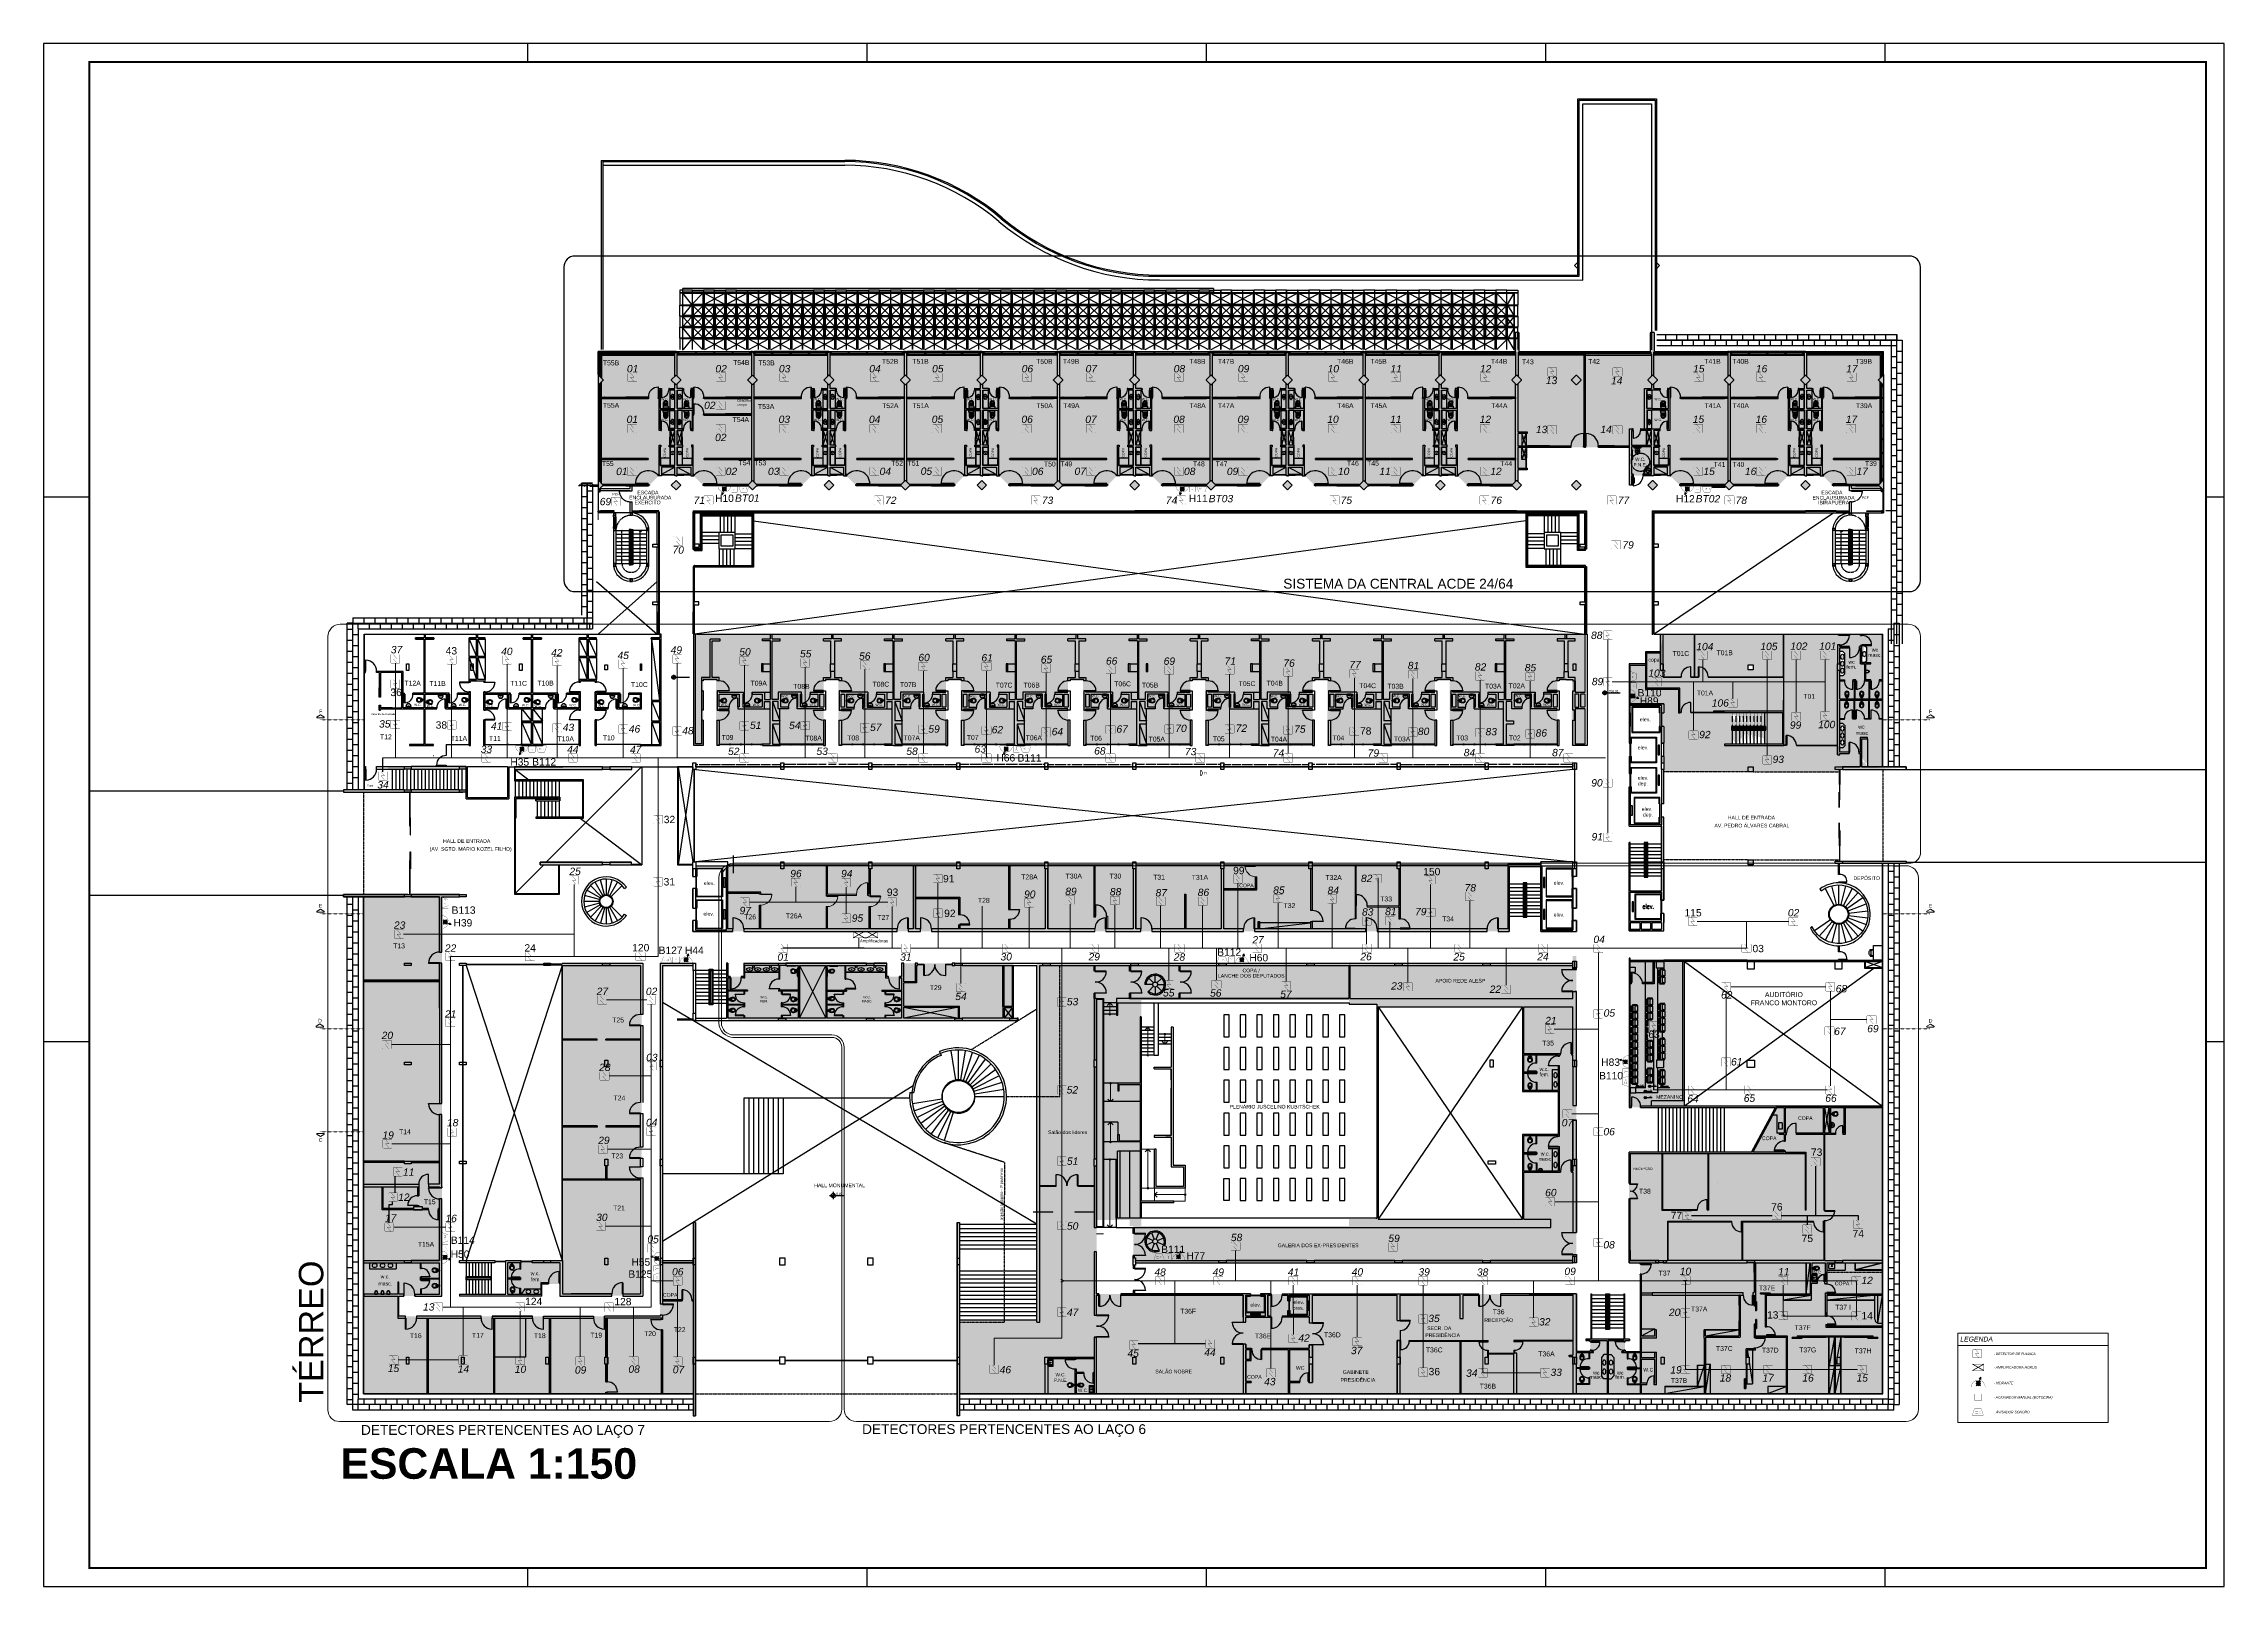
# Paper-space layout 'TÉRREO_21.06.23' of a CAD drawing. Header units: metres, sheet in millimetres. Extents: x -446 to 743, y -312 to 529.
# The model-space entities are those that its viewports show. They can reach past a viewport. Long polylines and large blocks are cut down to what shows.
import ezdxf
from ezdxf.enums import TextEntityAlignment as Align

# ---------------------------------------------------------------- set-up
doc = ezdxf.new("R2010")
doc.units = ezdxf.units.M
for name, pattern in [('DASHDOT', [1, 0.5, -0.25, 0, -0.25]), ('DASHED', [0.75, 0.5, -0.25]), ('DASHED2', [0.375, 0.25, -0.125]), ('DOT075', [0.75, 0, -0.75]), ('HIDDEN', [0.375, 0.25, -0.125]), ('HIDDEN2', [0.1875, 0.125, -0.0625]), ('XR_BL2_2 PAV_REV02$0$CONTINUOUS', [0]), ('XR_BL2_2 PAV_REV02$0$HIDDEN', [0.375, 0.25, -0.125]), ('XR_BL2_3 PAV$0$CONTINUOUS', [0]), ('XR_BL2_3 PAV$0$HIDDEN', [0.375, 0.25, -0.125]), ('XR_BL2_TERREO_REV08$0$HIDDEN', [0.375, 0.25, -0.125])]:
    doc.linetypes.add(name, pattern=pattern)
doc.layers.get('0').update_dxf_attribs({"color": 251})
for name, color, linetype in [('72_EGR_BASE_PRIMITIVE', 7, 'Continuous'), ('ALV', 251, 'Continuous'), ('ARQ-FOLHA', 250, 'Continuous'), ('Cota Nivel', 251, 'Continuous'), ('CX', 251, 'Continuous'), ('Det', 251, 'Continuous'), ('DET. FUMAÇA', 1, 'Continuous'), ('Det_Vigas', 251, 'Continuous'), ('Detector_antigo', 84, 'Continuous'), ('Div', 251, 'Continuous'), ('Est', 251, 'Continuous'), ('Mob', 251, 'Continuous'), ('Pis', 251, 'Continuous'), ('Proj', 251, 'DASHED2'), ('Projeção', 20, 'Continuous'), ('SALAS NOVAS', 7, 'Continuous'), ('Texto_Salas', 251, 'Continuous'), ('vid', 251, 'Continuous'), ('vis', 251, 'Continuous'), ('Zlixo01', 251, 'Continuous'), ('Zlixo04', 251, 'Continuous')]:
    doc.layers.add(name, color=color, linetype=linetype)
doc.layers.add('_salas', color=251, linetype='Continuous', plot=False)
for name, color, linetype, lineweight in [('Botoeira_antiga', 74, 'Continuous', 30), ('Det_Lcorte', 251, 'Continuous', 20), ('EL-PONTOS', 251, 'Continuous', 30), ('LCorte', 251, 'Continuous', 20)]:
    doc.layers.add(name, color=color, linetype=linetype, lineweight=lineweight)
doc.styles.add('ALESP1', font='arial.ttf')
doc.styles.add('ALESP2', font='ROMANS.SHX', dxfattribs={"width": 0.65, "height": 0.4})
doc.styles.add('ARIAL', font='arial.ttf')
doc.styles.add('DESTAQUE', font='arial.ttf', dxfattribs={"height": 0.4})
doc.styles.get("Standard").update_dxf_attribs({"font": 'arial.ttf', "height": 0.3})
doc.styles.add('T20', font='PORT2', dxfattribs={"height": 0.2})
doc.styles.add('X3G_ENTITY_141699F3', font='arial.ttf', dxfattribs={"height": 0.6})
doc.styles.add('X3G_ENTITY_141699FB', font='arial.ttf', dxfattribs={"height": 0.6})
doc.styles.add('X3G_ENTITY_14169A03', font='arial.ttf', dxfattribs={"height": 0.6})
doc.styles.add('X3G_ENTITY_14169A0B', font='arial.ttf', dxfattribs={"height": 0.6})
doc.styles.add('X3G_ENTITY_14169A13', font='arial.ttf', dxfattribs={"height": 0.6})
doc.styles.add('X3G_ENTITY_14169A1B', font='arial.ttf', dxfattribs={"height": 0.6})
doc.styles.add('X3G_ENTITY_14169A23', font='arial.ttf', dxfattribs={"height": 0.6})
doc.styles.add('X3G_ENTITY_14169A2B', font='arial.ttf', dxfattribs={"height": 0.6})
doc.styles.add('X3G_ENTITY_14169DFD', font='arial.ttf', dxfattribs={"height": 0.25})
doc.styles.add('X3G_ENTITY_14169E08', font='arial.ttf', dxfattribs={"height": 0.6})
doc.styles.add('X3G_ENTITY_14169E12', font='arial.ttf', dxfattribs={"height": 0.6})
doc.styles.add('X3G_ENTITY_14169E1C', font='arial.ttf', dxfattribs={"height": 0.6})
doc.styles.add('X3G_ENTITY_14169E26', font='arial.ttf', dxfattribs={"height": 0.6})
doc.styles.add('X3G_ENTITY_14169E30', font='arial.ttf', dxfattribs={"height": 0.6})
doc.styles.add('X3G_ENTITY_14169E3A', font='arial.ttf', dxfattribs={"height": 0.6})
doc.styles.add('X3G_ENTITY_14169E44', font='arial.ttf', dxfattribs={"height": 0.6})
doc.styles.add('X3G_ENTITY_14169E4E', font='arial.ttf', dxfattribs={"height": 0.6})
doc.styles.add('X3G_ENTITY_14169E58', font='arial.ttf', dxfattribs={"height": 0.6})
doc.styles.add('X3G_ENTITY_14169E62', font='arial.ttf', dxfattribs={"height": 0.6})
doc.styles.add('X3G_ENTITY_14169E6C', font='arial.ttf', dxfattribs={"height": 0.6})
doc.styles.add('X3G_ENTITY_14169E76', font='arial.ttf', dxfattribs={"height": 0.6})
doc.styles.add('X3G_ENTITY_14169E80', font='arial.ttf', dxfattribs={"height": 0.6})
doc.styles.add('X3G_ENTITY_14169E8A', font='arial.ttf', dxfattribs={"height": 0.6})
doc.styles.add('X3G_ENTITY_14169E94', font='arial.ttf', dxfattribs={"height": 0.6})
doc.styles.add('X3G_ENTITY_14169E9E', font='arial.ttf', dxfattribs={"height": 0.6})
doc.styles.add('X3G_ENTITY_14169EA8', font='arial.ttf', dxfattribs={"height": 0.6})
doc.styles.add('X3G_ENTITY_14169EB2', font='arial.ttf', dxfattribs={"height": 0.6})
doc.styles.add('X3G_ENTITY_14169EBC', font='arial.ttf', dxfattribs={"height": 0.6})
doc.styles.add('X3G_ENTITY_14169EC6', font='arial.ttf', dxfattribs={"height": 0.6})
doc.styles.add('X3G_ENTITY_14169ED0', font='arial.ttf', dxfattribs={"height": 0.6})
doc.styles.add('X3G_ENTITY_14169EDA', font='arial.ttf', dxfattribs={"height": 0.6})
doc.styles.add('X3G_ENTITY_14169EE4', font='arial.ttf', dxfattribs={"height": 0.6})
doc.styles.add('X3G_ENTITY_14169EEE', font='arial.ttf', dxfattribs={"height": 0.6})
doc.styles.add('X3G_ENTITY_14169EF8', font='arial.ttf', dxfattribs={"height": 0.6})
doc.styles.add('X3G_ENTITY_14169F02', font='arial.ttf', dxfattribs={"height": 0.6})
doc.styles.add('X3G_ENTITY_14169F0C', font='arial.ttf', dxfattribs={"height": 0.6})
doc.styles.add('X3G_ENTITY_14169F16', font='arial.ttf', dxfattribs={"height": 0.6})
doc.styles.add('X3G_ENTITY_14169F20', font='arial.ttf', dxfattribs={"height": 0.6})
doc.styles.add('X3G_ENTITY_14169F2A', font='arial.ttf', dxfattribs={"height": 0.6})
doc.styles.add('X3G_ENTITY_14169F34', font='arial.ttf', dxfattribs={"height": 0.6})
doc.styles.add('X3G_ENTITY_14169F3E', font='arial.ttf', dxfattribs={"height": 0.6})
doc.styles.add('X3G_ENTITY_14169F48', font='arial.ttf', dxfattribs={"height": 0.6})
doc.styles.add('X3G_ENTITY_14169F52', font='arial.ttf', dxfattribs={"height": 0.6})
doc.styles.add('X3G_ENTITY_14169F5C', font='arial.ttf', dxfattribs={"height": 0.6})
doc.styles.add('X3G_ENTITY_14169F66', font='arial.ttf', dxfattribs={"height": 0.6})
doc.styles.add('X3G_ENTITY_14169F70', font='arial.ttf', dxfattribs={"height": 0.6})
doc.styles.add('X3G_ENTITY_14169F7A', font='arial.ttf', dxfattribs={"height": 0.6})
doc.styles.add('X3G_ENTITY_14169F84', font='arial.ttf', dxfattribs={"height": 0.6})
doc.styles.add('X3G_ENTITY_14169F8E', font='arial.ttf', dxfattribs={"height": 0.6})
doc.styles.add('X3G_ENTITY_14169F98', font='arial.ttf', dxfattribs={"height": 0.6})
doc.styles.add('X3G_ENTITY_14169FA2', font='arial.ttf', dxfattribs={"height": 0.6})
doc.styles.add('X3G_ENTITY_14169FAC', font='arial.ttf', dxfattribs={"height": 0.6})
doc.styles.add('X3G_ENTITY_14169FB6', font='arial.ttf', dxfattribs={"height": 0.6})
doc.styles.add('X3G_ENTITY_14169FC0', font='arial.ttf', dxfattribs={"height": 0.6})
doc.styles.add('X3G_ENTITY_14169FCA', font='arial.ttf', dxfattribs={"height": 0.6})
doc.styles.add('X3G_ENTITY_14169FD4', font='arial.ttf', dxfattribs={"height": 0.6})
doc.styles.add('X3G_ENTITY_14169FDE', font='arial.ttf', dxfattribs={"height": 0.6})
doc.styles.add('X3G_ENTITY_14169FE8', font='arial.ttf', dxfattribs={"height": 0.6})
doc.styles.add('X3G_ENTITY_14169FF2', font='arial.ttf', dxfattribs={"height": 0.6})
doc.styles.add('X3G_ENTITY_14169FFC', font='arial.ttf', dxfattribs={"height": 0.6})
doc.styles.add('X3G_ENTITY_1416A00D', font='arial.ttf', dxfattribs={"height": 0.6})
doc.styles.add('X3G_ENTITY_1416A017', font='arial.ttf', dxfattribs={"height": 0.6})
doc.styles.add('X3G_ENTITY_1416A021', font='arial.ttf', dxfattribs={"height": 0.6})
doc.styles.add('X3G_ENTITY_1416A02B', font='arial.ttf', dxfattribs={"height": 0.6})
doc.styles.add('X3G_ENTITY_1416A035', font='arial.ttf', dxfattribs={"height": 0.6})
doc.styles.add('X3G_ENTITY_1416A03F', font='arial.ttf', dxfattribs={"height": 0.6})
doc.styles.add('X3G_ENTITY_1416A049', font='arial.ttf', dxfattribs={"height": 0.6})
doc.styles.add('X3G_ENTITY_1416A053', font='arial.ttf', dxfattribs={"height": 0.6})
doc.styles.add('X3G_ENTITY_1416A05D', font='arial.ttf', dxfattribs={"height": 0.6})
doc.styles.add('X3G_ENTITY_1416A0F0', font='arial.ttf', dxfattribs={"height": 0.6})
doc.styles.add('X3G_ENTITY_1416A0FA', font='arial.ttf', dxfattribs={"height": 0.6})
doc.styles.add('X3G_ENTITY_1416A104', font='arial.ttf', dxfattribs={"height": 0.6})
doc.styles.add('X3G_ENTITY_1416A10E', font='arial.ttf', dxfattribs={"height": 0.6})
doc.styles.add('X3G_ENTITY_1416A118', font='arial.ttf', dxfattribs={"height": 0.6})
doc.styles.add('X3G_ENTITY_1416A122', font='arial.ttf', dxfattribs={"height": 0.6})
doc.styles.add('X3G_ENTITY_1416A12C', font='arial.ttf', dxfattribs={"height": 0.6})
doc.styles.add('X3G_ENTITY_1416A136', font='arial.ttf', dxfattribs={"height": 0.6})
doc.styles.add('X3G_ENTITY_1416A140', font='arial.ttf', dxfattribs={"height": 0.6})
doc.styles.add('X3G_ENTITY_1416A14A', font='arial.ttf', dxfattribs={"height": 0.6})
doc.styles.add('X3G_ENTITY_1416A154', font='arial.ttf', dxfattribs={"height": 0.6})
doc.styles.add('X3G_ENTITY_1416A15E', font='arial.ttf', dxfattribs={"height": 0.6})
doc.styles.add('X3G_ENTITY_1416A168', font='arial.ttf', dxfattribs={"height": 0.6})
doc.styles.add('X3G_ENTITY_1416A172', font='arial.ttf', dxfattribs={"height": 0.6})
doc.styles.add('X3G_ENTITY_1416A17C', font='arial.ttf', dxfattribs={"height": 0.6})
doc.styles.add('X3G_ENTITY_1416A186', font='arial.ttf', dxfattribs={"height": 0.6})
doc.styles.add('X3G_ENTITY_1416A190', font='arial.ttf', dxfattribs={"height": 0.6})
doc.styles.add('X3G_ENTITY_1416A19A', font='arial.ttf', dxfattribs={"height": 0.6})
doc.styles.add('X3G_ENTITY_1416A1A4', font='arial.ttf', dxfattribs={"height": 0.6})
doc.styles.add('X3G_ENTITY_1416A1AE', font='arial.ttf', dxfattribs={"height": 0.6})
doc.styles.add('X3G_ENTITY_1416A1B8', font='arial.ttf', dxfattribs={"height": 0.6})
doc.styles.add('X3G_ENTITY_1416A218', font='arial.ttf', dxfattribs={"height": 0.6})
doc.styles.add('X3G_ENTITY_1416A222', font='arial.ttf', dxfattribs={"height": 0.6})
doc.styles.add('X3G_ENTITY_1416A22C', font='arial.ttf', dxfattribs={"height": 0.6})
doc.styles.add('X3G_ENTITY_1416A236', font='arial.ttf', dxfattribs={"height": 0.6})
doc.styles.add('X3G_ENTITY_1416A240', font='arial.ttf', dxfattribs={"height": 0.6})
doc.styles.add('X3G_ENTITY_1416A24A', font='arial.ttf', dxfattribs={"height": 0.6})
doc.styles.add('X3G_ENTITY_1416A254', font='arial.ttf', dxfattribs={"height": 0.6})
doc.styles.add('X3G_ENTITY_1416A25E', font='arial.ttf', dxfattribs={"height": 0.6})
doc.styles.add('X3G_ENTITY_1416A268', font='arial.ttf', dxfattribs={"height": 0.6})
doc.styles.add('X3G_ENTITY_1416A272', font='arial.ttf', dxfattribs={"height": 0.6})
doc.styles.add('X3G_ENTITY_1416A27C', font='arial.ttf', dxfattribs={"height": 0.6})
doc.styles.add('X3G_ENTITY_1416A286', font='arial.ttf', dxfattribs={"height": 0.6})
doc.styles.add('X3G_ENTITY_1416A290', font='arial.ttf', dxfattribs={"height": 0.6})
doc.styles.add('X3G_ENTITY_1416A29A', font='arial.ttf', dxfattribs={"height": 0.6})
doc.styles.add('X3G_ENTITY_1416A2A4', font='arial.ttf', dxfattribs={"height": 0.6})
doc.styles.add('X3G_ENTITY_1416A2AE', font='arial.ttf', dxfattribs={"height": 0.6})
doc.styles.add('X3G_ENTITY_1416A2B8', font='arial.ttf', dxfattribs={"height": 0.6})
doc.styles.add('X3G_ENTITY_1416A2C2', font='arial.ttf', dxfattribs={"height": 0.6})
doc.styles.add('X3G_ENTITY_1416A2CC', font='arial.ttf', dxfattribs={"height": 0.6})
doc.styles.add('X3G_ENTITY_1416A2D6', font='arial.ttf', dxfattribs={"height": 0.6})
doc.styles.add('X3G_ENTITY_1416A2EA', font='arial.ttf', dxfattribs={"height": 0.6})
doc.styles.add('X3G_ENTITY_1416A2F4', font='arial.ttf', dxfattribs={"height": 0.6})
doc.styles.add('X3G_ENTITY_1416A2FE', font='arial.ttf', dxfattribs={"height": 0.6})
doc.styles.add('X3G_ENTITY_1416A308', font='arial.ttf', dxfattribs={"height": 0.6})
doc.styles.add('X3G_ENTITY_1416A312', font='arial.ttf', dxfattribs={"height": 0.6})
doc.styles.add('X3G_ENTITY_1416A31C', font='arial.ttf', dxfattribs={"height": 0.6})
doc.styles.add('X3G_ENTITY_1416A326', font='arial.ttf', dxfattribs={"height": 0.6})
doc.styles.add('X3G_ENTITY_1416A330', font='arial.ttf', dxfattribs={"height": 0.6})
doc.styles.add('X3G_ENTITY_1416A33A', font='arial.ttf', dxfattribs={"height": 0.6})
doc.styles.add('X3G_ENTITY_1416A34E', font='arial.ttf', dxfattribs={"height": 0.6})
doc.styles.add('X3G_ENTITY_1416A358', font='arial.ttf', dxfattribs={"height": 0.6})
doc.styles.add('X3G_ENTITY_1416A362', font='arial.ttf', dxfattribs={"height": 0.6})
doc.styles.add('X3G_ENTITY_1416A36C', font='arial.ttf', dxfattribs={"height": 0.6})
doc.styles.add('X3G_ENTITY_1416A36F', font='arial.ttf', dxfattribs={"height": 0.6})
doc.styles.add('X3G_ENTITY_1416A372', font='arial.ttf', dxfattribs={"height": 0.6})
doc.styles.add('X3G_ENTITY_1416A375', font='arial.ttf', dxfattribs={"height": 0.6})
doc.styles.add('X3G_ENTITY_1416A378', font='arial.ttf', dxfattribs={"height": 0.6})
doc.styles.add('X3G_ENTITY_1416A37B', font='arial.ttf', dxfattribs={"height": 0.6})
doc.styles.add('X3G_ENTITY_1416A37E', font='arial.ttf', dxfattribs={"height": 0.6})
doc.styles.add('X3G_ENTITY_1416A381', font='arial.ttf', dxfattribs={"height": 0.6})
doc.styles.add('X3G_ENTITY_1416A384', font='arial.ttf', dxfattribs={"height": 0.6})
doc.styles.add('X3G_ENTITY_1416A387', font='arial.ttf', dxfattribs={"height": 0.6})
doc.styles.add('X3G_ENTITY_1416A391', font='arial.ttf', dxfattribs={"height": 0.6})
doc.styles.add('X3G_ENTITY_1416A39B', font='arial.ttf', dxfattribs={"height": 0.6})
doc.styles.add('X3G_ENTITY_1416A3A5', font='arial.ttf', dxfattribs={"height": 0.6})
doc.styles.add('X3G_ENTITY_1416A3AF', font='arial.ttf', dxfattribs={"height": 0.6})
doc.styles.add('X3G_ENTITY_1416A3B9', font='arial.ttf', dxfattribs={"height": 0.6})
doc.styles.add('X3G_ENTITY_1416A3C3', font='arial.ttf', dxfattribs={"height": 0.6})
doc.styles.add('X3G_ENTITY_1416A3CD', font='arial.ttf', dxfattribs={"height": 0.6})
doc.styles.add('X3G_ENTITY_1416A3D7', font='arial.ttf', dxfattribs={"height": 0.6})
doc.styles.add('X3G_ENTITY_1416A3E1', font='arial.ttf', dxfattribs={"height": 0.6})
doc.styles.add('X3G_ENTITY_1416A3EB', font='arial.ttf', dxfattribs={"height": 0.6})
doc.styles.add('X3G_ENTITY_1416A3F5', font='arial.ttf', dxfattribs={"height": 0.6})
doc.styles.add('X3G_ENTITY_1416A3FF', font='arial.ttf', dxfattribs={"height": 0.6})
doc.styles.add('X3G_ENTITY_1416A409', font='arial.ttf', dxfattribs={"height": 0.6})
doc.styles.add('X3G_ENTITY_1416A413', font='arial.ttf', dxfattribs={"height": 0.6})
doc.styles.add('X3G_ENTITY_1416A41D', font='arial.ttf', dxfattribs={"height": 0.6})
doc.styles.add('X3G_ENTITY_1416A427', font='arial.ttf', dxfattribs={"height": 0.6})
doc.styles.add('X3G_ENTITY_1416A431', font='arial.ttf', dxfattribs={"height": 0.6})
doc.styles.add('X3G_ENTITY_1416A43B', font='arial.ttf', dxfattribs={"height": 0.6})
doc.styles.add('X3G_ENTITY_1416A445', font='arial.ttf', dxfattribs={"height": 0.6})
doc.styles.add('X3G_ENTITY_1416A44F', font='arial.ttf', dxfattribs={"height": 0.6})
doc.styles.add('X3G_ENTITY_1416A459', font='arial.ttf', dxfattribs={"height": 0.6})
doc.styles.add('X3G_ENTITY_1416A463', font='arial.ttf', dxfattribs={"height": 0.6})
doc.styles.add('X3G_ENTITY_1416A46D', font='arial.ttf', dxfattribs={"height": 0.6})
doc.styles.add('X3G_ENTITY_1416A477', font='arial.ttf', dxfattribs={"height": 0.6})
doc.styles.add('X3G_ENTITY_1416A481', font='arial.ttf', dxfattribs={"height": 0.6})
doc.styles.add('X3G_ENTITY_1416A48B', font='arial.ttf', dxfattribs={"height": 0.6})
doc.styles.add('X3G_ENTITY_1416A495', font='arial.ttf', dxfattribs={"height": 0.6})
doc.styles.add('X3G_ENTITY_1416A49F', font='arial.ttf', dxfattribs={"height": 0.6})
doc.styles.add('X3G_ENTITY_1416A4A9', font='arial.ttf', dxfattribs={"height": 0.6})
doc.styles.add('X3G_ENTITY_1416A4B3', font='arial.ttf', dxfattribs={"height": 0.6})
doc.styles.add('X3G_ENTITY_1416A4BD', font='arial.ttf', dxfattribs={"height": 0.6})
doc.styles.add('X3G_ENTITY_1416A4C7', font='arial.ttf', dxfattribs={"height": 0.6})
doc.styles.add('X3G_ENTITY_1416A4D1', font='arial.ttf', dxfattribs={"height": 0.6})
doc.styles.add('X3G_ENTITY_1416A4DB', font='arial.ttf', dxfattribs={"height": 0.6})
doc.styles.add('X3G_ENTITY_1416A4E5', font='arial.ttf', dxfattribs={"height": 0.6})
doc.styles.add('X3G_ENTITY_1416A4EF', font='arial.ttf', dxfattribs={"height": 0.6})
doc.styles.add('X3G_ENTITY_1416A4F9', font='arial.ttf', dxfattribs={"height": 0.6})
doc.styles.add('X3G_ENTITY_1416A503', font='arial.ttf', dxfattribs={"height": 0.6})
doc.styles.add('X3G_ENTITY_1416A50D', font='arial.ttf', dxfattribs={"height": 0.6})
doc.styles.add('X3G_ENTITY_1416A517', font='arial.ttf', dxfattribs={"height": 0.6})
doc.styles.add('X3G_ENTITY_1416A521', font='arial.ttf', dxfattribs={"height": 0.6})
doc.styles.add('X3G_ENTITY_1416A52B', font='arial.ttf', dxfattribs={"height": 0.6})
doc.styles.add('X3G_ENTITY_1416A535', font='arial.ttf', dxfattribs={"height": 0.6})
doc.styles.add('X3G_ENTITY_1416A53F', font='arial.ttf', dxfattribs={"height": 0.6})
doc.styles.add('X3G_ENTITY_1416A549', font='arial.ttf', dxfattribs={"height": 0.6})
doc.styles.add('X3G_ENTITY_1416A553', font='arial.ttf', dxfattribs={"height": 0.6})
doc.styles.add('X3G_ENTITY_1416A55D', font='arial.ttf', dxfattribs={"height": 0.6})
doc.styles.add('X3G_ENTITY_1416A567', font='arial.ttf', dxfattribs={"height": 0.6})
doc.styles.add('X3G_ENTITY_1416A571', font='arial.ttf', dxfattribs={"height": 0.6})
doc.styles.add('X3G_ENTITY_1416A57B', font='arial.ttf', dxfattribs={"height": 0.6})
doc.styles.add('X3G_ENTITY_1416A585', font='arial.ttf', dxfattribs={"height": 0.6})
doc.styles.add('X3G_ENTITY_1416A598', font='arial.ttf', dxfattribs={"height": 0.6})
doc.styles.add('X3G_ENTITY_1416A59A', font='arial.ttf', dxfattribs={"height": 0.6})
doc.styles.add('X3G_ENTITY_1416A5AD', font='arial.ttf', dxfattribs={"height": 0.6})
doc.styles.add('X3G_ENTITY_1416A5B7', font='arial.ttf', dxfattribs={"height": 0.6})
doc.styles.add('X3G_ENTITY_1416A5C1', font='arial.ttf', dxfattribs={"height": 0.6})
doc.styles.add('X3G_ENTITY_1416A5F4', font='arial.ttf', dxfattribs={"height": 0.6})
doc.styles.add('X3G_ENTITY_1416B61D', font='arial.ttf', dxfattribs={"height": 0.6})
doc.styles.add('X3G_ENTITY_1416B627', font='arial.ttf', dxfattribs={"height": 0.6})
doc.styles.add('X3G_ENTITY_1416B631', font='arial.ttf', dxfattribs={"height": 0.6})
doc.styles.add('X3G_ENTITY_1416B63B', font='arial.ttf', dxfattribs={"height": 0.6})
doc.styles.add('X3G_ENTITY_1416B645', font='arial.ttf', dxfattribs={"height": 0.6})
doc.styles.add('X3G_ENTITY_1416B64F', font='arial.ttf', dxfattribs={"height": 0.6})
doc.styles.add('X3G_ENTITY_1416B659', font='arial.ttf', dxfattribs={"height": 0.6})
doc.styles.add('X3G_ENTITY_1416B663', font='arial.ttf', dxfattribs={"height": 0.6})
doc.styles.add('X3G_ENTITY_1416B66D', font='arial.ttf', dxfattribs={"height": 0.6})
doc.styles.add('X3G_ENTITY_1416B677', font='arial.ttf', dxfattribs={"height": 0.6})
doc.styles.add('X3G_ENTITY_1416BAE9', font='arial.ttf', dxfattribs={"height": 0.6})
doc.styles.add('X3G_ENTITY_141F8E2E', font='arial.ttf', dxfattribs={"height": 0.3})
doc.styles.add('X3G_ENTITY_141F9816', font='arial.ttf', dxfattribs={"height": 0.4})
doc.styles.add('X3G_ENTITY_141F9822', font='arial.ttf', dxfattribs={"height": 0.4})
doc.styles.add('X3G_ENTITY_141F9823', font='arial.ttf', dxfattribs={"height": 0.4})
doc.styles.add('X3G_ENTITY_141FA165', font='arial.ttf', dxfattribs={"height": 0.3})
doc.styles.add('X3G_ENTITY_141FA22D', font='arial.ttf', dxfattribs={"height": 0.4})
doc.styles.add('X3G_ENTITY_141FA3EB', font='arial.ttf', dxfattribs={"height": 0.4})
doc.styles.add('X3G_ENTITY_142132DE', font='arial.ttf', dxfattribs={"height": 0.4})
doc.styles.add('X3G_ENTITY_14213EAD', font='arial.ttf', dxfattribs={"height": 0.15})
doc.styles.add('X3G_ENTITY_14213F47', font='arial.ttf', dxfattribs={"height": 0.15})
doc.styles.add('X3G_ENTITY_14214174', font='arial.ttf', dxfattribs={"height": 0.3})
doc.styles.add('X3G_ENTITY_14214639', font='arial.ttf', dxfattribs={"height": 0.6})
doc.styles.add('X3G_ENTITY_14214676', font='arial.ttf', dxfattribs={"height": 0.6})
doc.styles.add('X3G_ENTITY_142146B3', font='arial.ttf', dxfattribs={"height": 0.6})
doc.styles.add('X3G_ENTITY_142146F0', font='arial.ttf', dxfattribs={"height": 0.6})
doc.styles.add('X3G_ENTITY_142147DD', font='arial.ttf', dxfattribs={"height": 0.6})
doc.styles.add('X3G_ENTITY_14214936', font='arialbd.ttf', dxfattribs={"height": 2.5})
doc.styles.add('X3G_ENTITY_142238B3', font='arial.ttf', dxfattribs={"height": 0.2})
doc.styles.add('X3G_ENTITY_14227091', font='arial.ttf', dxfattribs={"height": 0.6})
doc.styles.add('X3G_ENTITY_142270D0', font='arial.ttf', dxfattribs={"height": 0.6})
doc.styles.add('X3G_ENTITY_1422719B', font='arial.ttf', dxfattribs={"height": 0.4})
doc.styles.add('X3G_ENTITY_142271D9', font='arial.ttf', dxfattribs={"height": 0.4})
doc.styles.add('X3G_ENTITY_14227219', font='arial.ttf', dxfattribs={"height": 0.4})
doc.styles.add('X3G_ENTITY_14227257', font='arial.ttf', dxfattribs={"height": 0.4})
doc.styles.add('X3G_ENTITY_14227295', font='arial.ttf', dxfattribs={"height": 0.4})
doc.styles.add('X3G_ENTITY_142272D6', font='arial.ttf', dxfattribs={"height": 0.4})
doc.styles.add('X3G_ENTITY_14227314', font='arial.ttf', dxfattribs={"height": 0.4})
doc.styles.add('X3G_ENTITY_14227352', font='arial.ttf', dxfattribs={"height": 0.4})
doc.styles.add('X3G_ENTITY_14227393', font='arial.ttf', dxfattribs={"height": 0.4})
doc.styles.add('X3G_ENTITY_142273D1', font='arial.ttf', dxfattribs={"height": 0.4})
doc.styles.add('X3G_ENTITY_1422740F', font='arial.ttf', dxfattribs={"height": 0.4})
doc.styles.add('X3G_ENTITY_14227492', font='arial.ttf', dxfattribs={"height": 0.4})
doc.styles.add('X3G_ENTITY_14227493', font='arial.ttf', dxfattribs={"height": 0.4})
doc.styles.add('X3G_ENTITY_14227494', font='arial.ttf', dxfattribs={"height": 0.4})
doc.styles.add('X3G_ENTITY_142274D4', font='arial.ttf', dxfattribs={"height": 0.4})
doc.styles.add('X3G_ENTITY_142274D5', font='arial.ttf', dxfattribs={"height": 0.4})
doc.styles.add('X3G_ENTITY_142274D6', font='arial.ttf', dxfattribs={"height": 0.4})
doc.styles.add('X3G_ENTITY_14227516', font='arial.ttf', dxfattribs={"height": 0.4})
doc.styles.add('X3G_ENTITY_14227517', font='arial.ttf', dxfattribs={"height": 0.4})
doc.styles.add('X3G_ENTITY_14227518', font='arial.ttf', dxfattribs={"height": 0.4})
doc.styles.add('X3G_ENTITY_14227558', font='arial.ttf', dxfattribs={"height": 0.4})
doc.styles.add('X3G_ENTITY_14227559', font='arial.ttf', dxfattribs={"height": 0.4})
doc.styles.add('X3G_ENTITY_1422755A', font='arial.ttf', dxfattribs={"height": 0.4})
doc.styles.add('X3G_ENTITY_1422759A', font='arial.ttf', dxfattribs={"height": 0.4})
doc.styles.add('X3G_ENTITY_1422759B', font='arial.ttf', dxfattribs={"height": 0.4})
doc.styles.add('X3G_ENTITY_1422759C', font='arial.ttf', dxfattribs={"height": 0.4})
doc.styles.add('X3G_ENTITY_142275DC', font='arial.ttf', dxfattribs={"height": 0.4})
doc.styles.add('X3G_ENTITY_142275DD', font='arial.ttf', dxfattribs={"height": 0.4})
doc.styles.add('X3G_ENTITY_142275DE', font='arial.ttf', dxfattribs={"height": 0.4})
doc.styles.add('X3G_ENTITY_1422761E', font='arial.ttf', dxfattribs={"height": 0.4})
doc.styles.add('X3G_ENTITY_1422761F', font='arial.ttf', dxfattribs={"height": 0.4})
doc.styles.add('X3G_ENTITY_14227620', font='arial.ttf', dxfattribs={"height": 0.4})
doc.styles.add('X3G_ENTITY_14227660', font='arial.ttf', dxfattribs={"height": 0.4})
doc.styles.add('X3G_ENTITY_14227661', font='arial.ttf', dxfattribs={"height": 0.4})
doc.styles.add('X3G_ENTITY_14227662', font='arial.ttf', dxfattribs={"height": 0.4})
doc.styles.add('X3G_ENTITY_142276F4', font='arial.ttf', dxfattribs={"height": 0.4})
doc.styles.add('X3G_ENTITY_142276F5', font='arial.ttf', dxfattribs={"height": 0.4})
doc.styles.add('X3G_ENTITY_142276F6', font='arial.ttf', dxfattribs={"height": 0.4})
doc.styles.add('X3G_ENTITY_14227736', font='arial.ttf', dxfattribs={"height": 0.4})
doc.styles.add('X3G_ENTITY_14227737', font='arial.ttf', dxfattribs={"height": 0.4})
doc.styles.add('X3G_ENTITY_14227738', font='arial.ttf', dxfattribs={"height": 0.4})
doc.styles.add('X3G_ENTITY_14227778', font='arial.ttf', dxfattribs={"height": 0.4})
doc.styles.add('X3G_ENTITY_14227779', font='arial.ttf', dxfattribs={"height": 0.4})
doc.styles.add('X3G_ENTITY_1422777A', font='arial.ttf', dxfattribs={"height": 0.4})
doc.styles.add('X3G_ENTITY_1422971E', font='arial.ttf', dxfattribs={"height": 0.6})
doc.styles.add('X3G_ENTITY_1422975D', font='arial.ttf', dxfattribs={"height": 0.6})
doc.styles.add('X3G_ENTITY_1422979C', font='arial.ttf', dxfattribs={"height": 0.6})
doc.styles.add('X3G_ENTITY_142297E3', font='arial.ttf', dxfattribs={"height": 0.6})
doc.styles.add('X3G_ENTITY_14229822', font='arial.ttf', dxfattribs={"height": 0.6})
doc.styles.add('X3G_ENTITY_14229861', font='arial.ttf', dxfattribs={"height": 0.6})
doc.styles.add('X3G_ENTITY_142298DE', font='arial.ttf', dxfattribs={"height": 0.6})
doc.styles.add('X3G_ENTITY_1422991D', font='arial.ttf', dxfattribs={"height": 0.6})
doc.styles.add('X3G_ENTITY_1422995C', font='arial.ttf', dxfattribs={"height": 0.6})
doc.styles.add('X3G_ENTITY_1422999B', font='arial.ttf', dxfattribs={"height": 0.6})
doc.styles.add('X3G_ENTITY_14229AE3', font='arial.ttf', dxfattribs={"height": 0.6})
doc.styles.add('X3G_ENTITY_14229B22', font='arial.ttf', dxfattribs={"height": 0.6})
doc.styles.add('X3G_ENTITY_14229B61', font='arial.ttf', dxfattribs={"height": 0.6})

# ---------------------------------------------------------------- blocks, each defined once
blk = doc.blocks.new('FOLHA A0')
at = {"layer": 'ARQ-FOLHA'}
for p, q in [((1189, 0), (0, 0)), ((0, 0), (0, -841)), ((264, -10), (264, 0)), ((449, -10), (449, 0)), ((634, -10), (634, 0)), ((819, -10), (819, 0)), ((1004, -10), (1004, 0)), ((1189, -841), (1189, 0)), ((0, -247), (25, -247)), ((1179, -247), (1189, -247)), ((0, -544), (25, -544)), ((1179, -544), (1189, -544)), ((264, -841), (264, -831)), ((449, -841), (449, -831)), ((634, -841), (634, -831)), ((819, -841), (819, -831)), ((1004, -841), (1004, -831))]:
    blk.add_line(p, q, dxfattribs=at)
at = {"layer": 'ARQ-FOLHA', "const_width": 1}
blk.add_lwpolyline([(1179, -10), (25, -10), (25, -831), (1179, -831), (1179, -10)], dxfattribs=at)
at = {"layer": 'ARQ-FOLHA'}
blk.add_lwpolyline([(0, -841), (1189, -841)], dxfattribs=at)
blk = doc.blocks.new('Detector de fumaça')
at = {"layer": 'DET. FUMAÇA', "linetype": 'Continuous', "lineweight": 15, "const_width": 0.0187}
blk.add_lwpolyline([(774.6, 539.82), (775.25, 539.82, -0.414214), (775.3, 539.77), (775.3, 539.17, -0.414214), (775.25, 539.12), (774.6, 539.12, -0.414214), (774.55, 539.17), (774.55, 539.77, -0.414214)], format="xyb", close=True, dxfattribs=at)
blk.add_lwpolyline([(774.77, 539.82), (775.06, 539.47), (774.77, 539.47), (775.06, 539.12)], dxfattribs=at)
blk = doc.blocks.new('WEW')
at = {"color": 1, "lineweight": 0, "true_color": 0xe60000}
for p, q in [((1781.07, 994.17), (1781.41, 993.84)), ((1781.41, 994.17), (1781.07, 993.84)), ((1781.24, 994.01), (1781.44, 994.48)), ((1781.44, 994.48), (1781.31, 994.36)), ((1781.44, 994.48), (1781.45, 994.3))]:
    blk.add_line(p, q, dxfattribs=at)
at = {"color": 1, "true_color": 0xe60000, "const_width": 0.0172}
for points in [[(1779.26, 993.75), (1780.02, 993.75, 0.511918), (1780.06, 993.79), (1779.91, 994.24, 0.322823), (1779.87, 994.26), (1779.41, 994.26, 0.322823), (1779.38, 994.24), (1779.23, 993.79, 0.511918)], [(1780.19, 994.26), (1780.64, 994.26, -0.414214), (1780.67, 994.23), (1780.67, 993.78, -0.414214), (1780.64, 993.75), (1780.19, 993.75, -0.414214), (1780.16, 993.78), (1780.16, 994.23, -0.414214)], [(1780.76, 993.75), (1781.72, 993.75, 0.435311), (1781.76, 993.78, 0.930949), (1780.73, 993.78, 0.435311)]]:
    blk.add_lwpolyline(points, format="xyb", close=True, dxfattribs=at)
at = {"color": 1, "true_color": 0xe60000, "const_width": 0.0086}
for points in [[(1779.46, 994.06), (1779.62, 994.06), (1779.65, 994.03), (1779.65, 993.94), (1779.62, 993.9), (1779.46, 993.9), (1779.43, 993.94), (1779.43, 994.03)], [(1779.83, 993.94), (1779.83, 994.03), (1779.8, 994.04), (1779.68, 993.98), (1779.8, 993.92)]]:
    blk.add_lwpolyline(points, close=True, dxfattribs=at)
for points in [[(1780.34, 994.14), (1780.34, 994.12), (1780.34, 994.1), (1780.35, 994.09), (1780.37, 994.07), (1780.37, 994.07), (1780.39, 994.06), (1780.4, 994.06), (1780.41, 994.05), (1780.42, 994.05), (1780.43, 994.06), (1780.45, 994.06), (1780.46, 994.07), (1780.48, 994.08), (1780.49, 994.1), (1780.49, 994.11), (1780.5, 994.12), (1780.5, 994.13), (1780.5, 994.14)], [(1780.42, 993.84), (1780.42, 994.05)]]:
    blk.add_lwpolyline(points, dxfattribs=at)
at = {"color": 1, "lineweight": 0, "true_color": 0xe60000}
for radius in [0.158, 0.119, 0.0774]:
    blk.add_circle((1781.24, 994.01), radius, dxfattribs=at)
blk = doc.blocks.new('Cotap')
for p, q in [((-0.3, 0), (0.83, 0)), ((0, 0.3), (0, -0.3))]:
    blk.add_line(p, q)
blk.add_circle((0, 0), 0.18)
for points in [[(0, 0), (-0.18, 0), (0, -0.18), (-0.13, -0.13)], [(0, 0), (0, 0.18), (0.18, 0), (0.13, 0.13)]]:
    blk.add_solid(points)
at = {"style": 'T20'}
blk.add_attdef('COTA', (0.22, 0.05), '', height=0.2, dxfattribs=at)
blk = doc.blocks.new('VASO')
at = {"layer": 'Mob'}
for p, q in [((302.35, 172.46), (302.38, 172.46)), ((302.35, 172.38), (302.38, 172.38)), ((302.38, 172.46), (302.38, 172.38)), ((302.41, 172.35), (302.41, 172.49)), ((302.5, 172.35), (302.5, 172.49)), ((302.6, 172.44), (302.5, 172.44)), ((302.6, 172.4), (302.5, 172.4)), ((302.6, 172.44), (302.6, 172.45)), ((302.6, 172.4), (302.6, 172.44)), ((302.6, 172.4), (302.6, 172.39)), ((302.62, 172.46), (302.61, 172.46)), ((302.62, 172.38), (302.61, 172.38)), ((302.62, 172.42), (302.62, 172.46)), ((302.62, 172.42), (302.62, 172.38))]:
    blk.add_line(p, q, dxfattribs=at)
for centre in [(302.45, 172.49), (302.45, 172.36)]:
    blk.add_circle(centre, 0.00707, dxfattribs=at)
for centre, radius, start, end in [((302.18, 172.42), 0.179, 86.6811, 178.7962), ((302.18, 172.43), 0.179, 181.2038, 273.3189), ((302.18, 172.42), 0.129, 86.6811, 178.7962), ((302.18, 172.43), 0.129, 181.2038, 273.3189), ((302.21, 172.13), 0.464, 50.6979, 92.0637), ((302.21, 172.13), 0.414, 60.1325, 92.0637), ((302.21, 172.71), 0.464, 267.9363, 309.3021), ((302.21, 172.71), 0.414, 267.9363, 299.8675), ((302.35, 172.42), 0.043, 86.6811, 178.7962), ((302.35, 172.43), 0.043, 181.2038, 273.3189), ((302.61, 172.45), 0.00935, 90, 180), ((302.61, 172.39), 0.00935, 180, 270)]:
    blk.add_arc(centre, radius, start, end, dxfattribs=at)
blk = doc.blocks.new('MICTORIO')
at = {"layer": 'Mob'}
for p, q in [((251.97, 50.61), (251.97, 50.57)), ((251.97, 50.57), (252.28, 50.57)), ((252.06, 50.61), (252.19, 50.61)), ((252.06, 50.61), (252.06, 50.57)), ((252.19, 50.61), (252.19, 50.57)), ((252.28, 50.61), (252.28, 50.57))]:
    blk.add_line(p, q, dxfattribs=at)
blk.add_circle((252.12, 50.63), 0.0135, dxfattribs=at)
for centre, start, end in [((252.06, 50.74), 238.9514, 271.4823), ((252.19, 50.74), 268.5177, 301.0486)]:
    blk.add_arc(centre, 0.133, start, end, dxfattribs=at)
blk.add_ellipse((252.12, 50.66), major_axis=(-0.176, 0), ratio=0.617486, start_param=2.673339, end_param=6.751439, dxfattribs=at)
blk.add_rational_spline([(252.26, 50.63), (252.3, 50.68), (252.22, 50.72), (252.12, 50.77), (252.03, 50.72), (251.95, 50.68), (251.99, 50.63)], [1, 0.849339352205, 1, 0.762772005307, 1, 0.849339352207, 1], degree=2, knots=[2.673339, 2.673339, 2.673339, 3.868953, 3.868953, 5.555825, 5.555825, 6.751439, 6.751439, 6.751439], dxfattribs=at)
blk = doc.blocks.new('VASO-SAN')
for p, q in [((302.35, 172.46), (302.38, 172.46)), ((302.35, 172.38), (302.38, 172.38)), ((302.38, 172.46), (302.38, 172.38)), ((302.41, 172.35), (302.41, 172.49)), ((302.5, 172.35), (302.5, 172.49)), ((302.6, 172.44), (302.5, 172.44)), ((302.6, 172.4), (302.5, 172.4)), ((302.6, 172.44), (302.6, 172.45)), ((302.6, 172.4), (302.6, 172.44)), ((302.6, 172.4), (302.6, 172.39)), ((302.62, 172.46), (302.61, 172.46)), ((302.62, 172.38), (302.61, 172.38)), ((302.62, 172.42), (302.62, 172.46)), ((302.62, 172.42), (302.62, 172.38))]:
    blk.add_line(p, q)
for centre in [(302.45, 172.49), (302.45, 172.36)]:
    blk.add_circle(centre, 0.00707)
for centre, radius, start, end in [((302.18, 172.42), 0.179, 86.6811, 178.7962), ((302.18, 172.43), 0.179, 181.2038, 273.3189), ((302.18, 172.42), 0.129, 86.6811, 178.7962), ((302.18, 172.43), 0.129, 181.2038, 273.3189), ((302.21, 172.13), 0.464, 50.6979, 92.0637), ((302.21, 172.13), 0.414, 60.1325, 92.0637), ((302.21, 172.71), 0.464, 267.9363, 309.3021), ((302.21, 172.71), 0.414, 267.9363, 299.8675), ((302.35, 172.42), 0.043, 86.6811, 178.7962), ((302.35, 172.43), 0.043, 181.2038, 273.3189), ((302.61, 172.45), 0.00935, 90, 180), ((302.61, 172.39), 0.00935, 180, 270)]:
    blk.add_arc(centre, radius, start, end)
blk = doc.blocks.new('XR_BL2_2 PAV_REV02$0$MOD_7')
at = {"layer": 'vid', "ltscale": 5}
for p, q in [((-1.52, 0.03), (-1.52, -0.03)), ((-1.52, 0.03), (0.01, 0.03)), ((0.01, 0.03), (0.01, -0.03)), ((-1.52, -0.03), (0.01, -0.03))]:
    blk.add_line(p, q, dxfattribs=at)
blk = doc.blocks.new('W_BARRA_VASO_3ART2')
at = {"layer": 'Mob', "color": 0}
for p, q in [((0, 0), (0, -0.01)), ((0.1, 0), (0.1, -0.01)), ((0.4, 0), (0.4, -0.01)), ((0.5, 0), (0.5, -0.01)), ((0.8, 0), (0.8, -0.01)), ((0.9, 0), (0.9, -0.01)), ((0, -0.01), (0.1, -0.01)), ((0.03, -0.01), (0.03, -0.03)), ((0.03, -0.03), (0.07, -0.03)), ((0.03, -0.05), (0.03, -0.04)), ((0.03, -0.04), (0.07, -0.04)), ((0.07, -0.05), (0.03, -0.05)), ((0.03, -0.05), (0.04, -0.05)), ((0.04, -0.01), (0.04, -0.03)), ((0.04, -0.03), (0.04, -0.04)), ((0.04, -0.05), (0.07, -0.05)), ((0.06, -0.01), (0.06, -0.03)), ((0.07, -0.01), (0.07, -0.03)), ((0.07, -0.03), (0.07, -0.04)), ((0.07, -0.05), (0.07, -0.04)), ((0.07, -0.05), (0.07, -0.05)), ((0.08, -0.07), (0.08, -0.1)), ((0.08, -0.1), (0.08, -0.07)), ((0.08, -0.07), (0.08, -0.07)), ((0.08, -0.07), (0.1, -0.07)), ((0.08, -0.1), (0.08, -0.1)), ((0.08, -0.1), (0.1, -0.1)), ((0.1, -0.1), (0.1, -0.07)), ((0.4, -0.07), (0.1, -0.07)), ((0.4, -0.1), (0.1, -0.1)), ((0.5, -0.01), (0.4, -0.01)), ((0.4, -0.1), (0.4, -0.07)), ((0.42, -0.07), (0.4, -0.07)), ((0.42, -0.1), (0.4, -0.1)), ((0.42, -0.07), (0.42, -0.1)), ((0.42, -0.1), (0.42, -0.07)), ((0.42, -0.07), (0.42, -0.07)), ((0.44, -0.07), (0.42, -0.07)), ((0.42, -0.1), (0.42, -0.1)), ((0.48, -0.1), (0.42, -0.1)), ((0.43, -0.01), (0.43, -0.03)), ((0.47, -0.03), (0.43, -0.03)), ((0.43, -0.05), (0.43, -0.04)), ((0.47, -0.04), (0.43, -0.04)), ((0.43, -0.05), (0.44, -0.05)), ((0.43, -0.05), (0.47, -0.05)), ((0.44, -0.01), (0.44, -0.03)), ((0.44, -0.03), (0.44, -0.04)), ((0.47, -0.05), (0.44, -0.05)), ((0.44, -0.07), (0.44, -0.05)), ((0.46, -0.01), (0.46, -0.03)), ((0.47, -0.01), (0.47, -0.03)), ((0.47, -0.03), (0.47, -0.04)), ((0.47, -0.05), (0.47, -0.04)), ((0.47, -0.05), (0.47, -0.05)), ((0.47, -0.07), (0.47, -0.05)), ((0.48, -0.07), (0.47, -0.07)), ((0.48, -0.1), (0.48, -0.07)), ((0.49, -0.07), (0.48, -0.07)), ((0.49, -0.1), (0.48, -0.1)), ((0.49, -0.07), (0.49, -0.1)), ((0.49, -0.07), (0.5, -0.07)), ((0.49, -0.1), (0.5, -0.1)), ((0.5, -0.1), (0.5, -0.07)), ((0.5, -0.07), (0.81, -0.07)), ((0.5, -0.1), (0.81, -0.1)), ((0.9, -0.01), (0.8, -0.01)), ((0.81, -0.1), (0.81, -0.07)), ((0.82, -0.07), (0.81, -0.07)), ((0.82, -0.1), (0.81, -0.1)), ((0.82, -0.1), (0.82, -0.07)), ((0.82, -0.07), (0.82, -0.1)), ((0.82, -0.07), (0.82, -0.07)), ((0.82, -0.1), (0.82, -0.1)), ((0.83, -0.01), (0.83, -0.03)), ((0.87, -0.03), (0.83, -0.03)), ((0.87, -0.04), (0.83, -0.04)), ((0.83, -0.05), (0.83, -0.04)), ((0.83, -0.05), (0.87, -0.05)), ((0.83, -0.05), (0.84, -0.05)), ((0.84, -0.01), (0.84, -0.03)), ((0.84, -0.03), (0.84, -0.04)), ((0.87, -0.05), (0.84, -0.05)), ((0.86, -0.01), (0.86, -0.03)), ((0.87, -0.01), (0.87, -0.03)), ((0.87, -0.03), (0.87, -0.04)), ((0.87, -0.05), (0.87, -0.04)), ((0.87, -0.05), (0.87, -0.05))]:
    blk.add_line(p, q, dxfattribs=at)
for centre, radius, start, end in [((0.08, -0.05), 0.0453, 179.998, 270.002), ((0.08, -0.05), 0.0136, 179.5263, 270), ((0.45, -0.06), 0.0172, 202.6199, 337.3801), ((0.82, -0.05), 0.0453, 269.998, 0.002), ((0.82, -0.05), 0.0136, 270, 0.4737)]:
    blk.add_arc(centre, radius, start, end, dxfattribs=at)
blk = doc.blocks.new('DEF')
at = {"layer": 'Mob', "color": 0}
for p, q in [((0, 0.64), (0.01, 0.64)), ((0, 0.54), (0.01, 0.54)), ((0, 0.1), (0.01, 0.1)), ((0, 0), (0.01, 0)), ((0.01, 0.64), (0.01, 0.54)), ((0.01, 0.61), (0.03, 0.61)), ((0.01, 0.6), (0.03, 0.6)), ((0.01, 0.58), (0.03, 0.58)), ((0.01, 0.57), (0.03, 0.57)), ((0.01, 0), (0.01, 0.1)), ((0.01, 0.07), (0.03, 0.07)), ((0.01, 0.06), (0.03, 0.06)), ((0.01, 0.04), (0.03, 0.04)), ((0.01, 0.03), (0.03, 0.03)), ((0.03, 0.61), (0.03, 0.57)), ((0.03, 0.6), (0.04, 0.6)), ((0.03, 0.57), (0.04, 0.57)), ((0.03, 0.07), (0.04, 0.07)), ((0.03, 0.03), (0.03, 0.07)), ((0.03, 0.04), (0.04, 0.04)), ((0.04, 0.61), (0.04, 0.57)), ((0.05, 0.61), (0.04, 0.61)), ((0.05, 0.57), (0.04, 0.57)), ((0.05, 0.07), (0.04, 0.07)), ((0.04, 0.03), (0.04, 0.07)), ((0.05, 0.03), (0.04, 0.03)), ((0.05, 0.57), (0.05, 0.61)), ((0.05, 0.6), (0.05, 0.57)), ((0.05, 0.61), (0.05, 0.6)), ((0.05, 0.57), (0.05, 0.57)), ((0.05, 0.07), (0.05, 0.03)), ((0.05, 0.07), (0.05, 0.07)), ((0.05, 0.04), (0.05, 0.07)), ((0.05, 0.03), (0.05, 0.04)), ((0.1, 0.56), (0.07, 0.56)), ((0.07, 0.56), (0.1, 0.56)), ((0.07, 0.56), (0.07, 0.55)), ((0.07, 0.56), (0.07, 0.56)), ((0.1, 0.55), (0.07, 0.55)), ((0.07, 0.1), (0.07, 0.55)), ((0.1, 0.1), (0.07, 0.1)), ((0.07, 0.08), (0.07, 0.1)), ((0.07, 0.08), (0.1, 0.08)), ((0.1, 0.08), (0.07, 0.08)), ((0.07, 0.08), (0.07, 0.08)), ((0.1, 0.56), (0.1, 0.55)), ((0.1, 0.56), (0.1, 0.56)), ((0.1, 0.1), (0.1, 0.55)), ((0.1, 0.08), (0.1, 0.1)), ((0.1, 0.08), (0.1, 0.08))]:
    blk.add_line(p, q, dxfattribs=at)
for centre, radius, start, end in [((0.05, 0.56), 0.0453, 359.998, 90.002), ((0.05, 0.56), 0.0136, 0, 90.4737), ((0.05, 0.08), 0.0453, 269.998, 0.002), ((0.05, 0.08), 0.0136, 269.5263, 0)]:
    blk.add_arc(centre, radius, start, end, dxfattribs=at)
blk = doc.blocks.new('c24ae929-123c-4611-a889-813c0dfee8aa')
at = {"layer": 'CX'}
for p, q in [((-0.7, 0.01), (-0.7, 0.15)), ((-0.7, 0.15), (-0.66, 0.15)), ((-0.7, 0.01), (-0.65, 0.01)), ((-0.66, 0.11), (-0.66, 0.15)), ((-0.66, 0.11), (-0.65, 0.11)), ((-0.65, 0.01), (-0.65, 0.11)), ((-0.07, 0.15), (-0.07, 0.77)), ((-0.07, 0.77), (-0.04, 0.77)), ((-0.04, 0.15), (-0.07, 0.15)), ((-0.05, 0.01), (-0.05, 0.11)), ((-0.04, 0.11), (-0.05, 0.11)), ((0, 0.01), (-0.05, 0.01)), ((-0.04, 0.15), (-0.04, 0.77)), ((-0.04, 0.11), (-0.04, 0.15)), ((0, 0.15), (-0.04, 0.15)), ((0, 0.01), (0, 0.15))]:
    blk.add_line(p, q, dxfattribs=at)
at = {"layer": 'CX', "color": 251, "true_color": 0x606060}
blk.add_arc((-0.04, 0.15), 0.62, 93.2362, 180, dxfattribs=at)
blk = doc.blocks.new('XR_BL2_3 PAV$0$VOG13')
at = {"layer": 'Mob'}
for p, q in [((-23, -9), (-22, -9)), ((-23, -12), (-23, -9)), ((-23, -12), (-22, -12)), ((-22, -9), (-20, -9)), ((-22, -12), (-22, -9)), ((-22, -12), (-20, -12)), ((-20, -15), (-20, -4)), ((-18, -2), (18, -2)), ((-18, -17), (-18, -46)), ((-18, -18), (18, -18)), ((-13, -29), (-13, -36)), ((-13, -36), (-13, -48)), ((-12, -48), (-12, -36)), ((-5, -39), (-5, -29)), ((-4, -27), (4, -27)), ((-4, -27), (4, -27)), ((-3, -58), (3, -58)), ((-3, -57), (3, -57)), ((-2, -62), (3, -62)), ((5, -39), (5, -29)), ((12, -48), (12, -36)), ((13, -29), (13, -36)), ((13, -36), (13, -48)), ((18, -17), (18, -48)), ((20, -15), (20, -4))]:
    blk.add_line(p, q, dxfattribs=at)
for centre in [(-8, -19), (8, -19)]:
    blk.add_circle(centre, 0.75, dxfattribs=at)
for centre, radius, start, end in [((-18, -4), 2.5, 90, 180), ((-18, -15), 2.5, 180, 270), ((-2, -46), 16, 180, 270), ((-8, -29), 5.19, 109.3784, 179.5279), ((-4, -36), 9.2, 90, 180), ((-3, -48), 10, 180, 270), ((-4, -36), 8.5, 90, 180), ((-3, -48), 9, 180, 270), ((6, -107), 84.6, 93.7724, 100.2788), ((-1, -40), 12.4, 85.9075, 108.4979), ((0, -39), 4.8, 180, 0), ((-6, -107), 84.6, 79.7212, 86.2276), ((1, -40), 12.4, 71.5021, 94.0925), ((3, -48), 10, 270, 0), ((3, -48), 9, 270, 0), ((3, -48), 15, 270, 0), ((4, -36), 9.2, 0, 90), ((4, -36), 8.5, 0, 90), ((8, -29), 5.19, 0.4721, 70.6216), ((18, -4), 2.5, 0, 90), ((18, -15), 2.5, 270, 0)]:
    blk.add_arc(centre, radius, start, end, dxfattribs=at)
blk = doc.blocks.new('XR_BL2_3 PAV$0$CUB_EMB_L5917')
at = {"layer": 'Mob', "linetype": 'XR_BL2_3 PAV$0$HIDDEN', "ltscale": 0.05}
for points in [[(-0.16, 0.29, 0.471699), (-0.16, 0.1)], [(0.16, 0.29, 0.358975), (-0.16, 0.29)], [(-0.16, 0.1, 0.359179), (0.16, 0.1)], [(0.16, 0.1, 0.472393), (0.16, 0.29)]]:
    blk.add_lwpolyline(points, format="xyb", dxfattribs=at)
at = {"layer": 'Mob'}
for points in [[(-0.14, 0.28, 0.471701), (-0.14, 0.12)], [(0.14, 0.28, 0.358974), (-0.14, 0.28)], [(-0.14, 0.12, 0.359169), (0.14, 0.12)], [(0, 0.22, 1), (0, 0.17)], [(0, 0.17, 1), (0, 0.22)], [(0.14, 0.12, 0.472527), (0.14, 0.28)]]:
    blk.add_lwpolyline(points, format="xyb", dxfattribs=at)
blk.add_lwpolyline([(0.03, 0.2, 1.732057), (-0.02, 0.17, 0.577348)], format="xyb", close=True, dxfattribs=at)
blk.add_circle((0.19, 0.06), 0.0175, dxfattribs=at)
blk = doc.blocks.new('302e6764-2620-4d9a-b3dc-fee23637421e')
at = {"layer": 'CX', "ltscale": 8}
blk.add_lwpolyline([(740.45, 1273.75), (740.48, 1273.75), (740.48, 1272.85), (740.45, 1272.85)], close=True, dxfattribs=at)
at = {"layer": 'CX', "color": 251, "ltscale": 8, "true_color": 0x606060}
blk.add_arc((740.48, 1273.72), 0.871, 270, 1.942, dxfattribs=at)
blk = doc.blocks.new('0d56d52a-ed20-4a94-8641-ac7f2ef63998')
at = {"layer": 'CX', "ltscale": 8}
blk.add_lwpolyline([(749.35, 1260.65), (749.38, 1260.65), (749.38, 1261.55), (749.35, 1261.55)], close=True, dxfattribs=at)
at = {"layer": 'CX', "color": 251, "ltscale": 8, "true_color": 0x606060}
blk.add_arc((749.38, 1260.68), 0.871, 358.058, 90, dxfattribs=at)
blk = doc.blocks.new('42a8efbe-4b56-4b38-ab9e-f344af7f9865')
at = {"layer": 'CX', "ltscale": 8}
blk.add_lwpolyline([(855.26, 1311.14), (855.23, 1311.14), (855.23, 1311.94), (855.26, 1311.94)], close=True, dxfattribs=at)
at = {"layer": 'CX', "color": 251, "ltscale": 8, "true_color": 0x606060}
blk.add_arc((855.26, 1311.17), 0.771, 0, 92.1894, dxfattribs=at)
blk = doc.blocks.new('d699de5f-434e-4e6a-9839-a5c9f0d47fdb')
at = {"layer": 'CX', "color": 251, "ltscale": 0.8}
for p, q in [((858.05, 1266.94), (857.24, 1266.94)), ((857.24, 1266.91), (858.05, 1266.91))]:
    blk.add_line(p, q, dxfattribs=at)
at = {"layer": 'CX', "color": 251}
blk.add_arc((857.24, 1266.94), 0.815, 270, 357.8905, dxfattribs=at)
blk = doc.blocks.new('4802ff03-dd1b-481a-ae86-128a6d32666f')
at = {"layer": '72_EGR_BASE_PRIMITIVE', "color": 251, "true_color": 0x5f5f5f}
blk.add_polyline3d([(867.38, 1268.48, 0), (867.38, 1268.45, 0)], dxfattribs=at)
blk.add_blockref('d699de5f-434e-4e6a-9839-a5c9f0d47fdb', (9.32, 1.54))
blk = doc.blocks.new('XR_BL2_3 PAV$0$PERFIL_UNIT_12')
at = {"layer": 'CX'}
blk.add_lwpolyline([(0, 0.12), (-0.08, 0.12), (-0.08, 0), (0, 0)], close=True, dxfattribs=at)
blk = doc.blocks.new('XR_BL2_3 PAV$0$perfil_cc')
at = {"layer": 'CX'}
for p, q in [((-0.12, 0.12), (-0.12, -0.03)), ((-0.12, -0.03), (-0.12, 0.12))]:
    blk.add_line(p, q, dxfattribs=at)
blk.add_lwpolyline([(0, 0.12), (-0.08, 0.12), (-0.12, 0.12), (-0.12, -0.03), (-0.09, -0.03), (-0.09, -0.03), (-0.04, -0.03), (-0.04, 0), (0, 0)], close=True, dxfattribs=at)

msp = doc.modelspace()

# ---------------------------------------------------------------- hatches: boundary and pattern name
at = {"layer": '_salas', "transparency": 33554559}
h = msp.add_hatch(color=256, dxfattribs=at)
h.dxf.hatch_style = 1
h.paths.add_polyline_path([(870.379, 1337.729), (851.629, 1337.729), (851.629, 1339.284), (851.299, 1339.284), (851.299, 1337.729), (840.564, 1337.729), (840.564, 1339.284), (840.234, 1339.284), (840.234, 1337.729), (765.239, 1337.729), (765.239, 1326.38), (765.429, 1326.38), (765.429, 1326.577), (765.615, 1326.764), (769.35, 1326.765), (769.383, 1326.773), (769.434, 1326.814), (770.192, 1327.57), (770.205, 1327.583), (770.229, 1327.574), (771.624, 1327.574), (773.019, 1327.574), (773.043, 1327.583), (773.056, 1327.57), (773.814, 1326.814), (773.866, 1326.773), (773.898, 1326.765), (777.527, 1326.765), (777.867, 1326.425), (777.874, 1326.432), (778.221, 1326.765), (781.85, 1326.765), (781.882, 1326.773), (781.934, 1326.814), (782.692, 1327.57), (782.705, 1327.583), (782.729, 1327.574), (784.124, 1327.574), (785.519, 1327.574), (785.543, 1327.583), (785.556, 1327.57), (786.314, 1326.814), (786.365, 1326.773), (786.398, 1326.765), (790.027, 1326.765), (790.367, 1326.425), (790.374, 1326.432), (790.721, 1326.765), (794.35, 1326.765), (794.382, 1326.773), (794.434, 1326.814), (795.191, 1327.57), (795.205, 1327.583), (795.229, 1327.574), (796.624, 1327.574), (798.019, 1327.574), (798.043, 1327.583), (798.056, 1327.57), (798.814, 1326.814), (798.865, 1326.773), (798.898, 1326.765), (802.527, 1326.765), (802.867, 1326.425), (802.874, 1326.432), (803.221, 1326.765), (806.85, 1326.765), (806.882, 1326.773), (806.934, 1326.814), (807.691, 1327.57), (807.705, 1327.583), (807.729, 1327.574), (809.124, 1327.574), (810.519, 1327.574), (810.543, 1327.583), (810.556, 1327.57), (811.314, 1326.814), (811.365, 1326.773), (811.398, 1326.765), (815.027, 1326.765), (815.367, 1326.425), (815.374, 1326.432), (815.721, 1326.765), (819.35, 1326.765), (819.382, 1326.773), (819.434, 1326.814), (820.191, 1327.57), (820.204, 1327.583), (820.229, 1327.574), (821.624, 1327.574), (823.019, 1327.574), (823.043, 1327.583), (823.056, 1327.57), (823.814, 1326.814), (823.865, 1326.773), (823.898, 1326.765), (827.528, 1326.765), (827.867, 1326.425), (827.874, 1326.432), (828.221, 1326.765), (831.85, 1326.765), (831.883, 1326.773), (831.935, 1326.814), (832.692, 1327.57), (832.705, 1327.583), (832.729, 1327.574), (834.124, 1327.574), (835.519, 1327.574), (835.544, 1327.583), (835.557, 1327.57), (836.314, 1326.814), (836.366, 1326.773), (836.398, 1326.765), (840.042, 1326.765), (840.374, 1326.432), (840.756, 1326.814), (840.474, 1327.096), (840.474, 1328.054), (841.234, 1328.054), (841.234, 1329.894), (849.608, 1329.894), (849.608, 1326.814), (849.748, 1326.814), (849.748, 1327.574), (851.494, 1327.574), (852.889, 1327.574), (852.913, 1327.583), (852.926, 1327.57), (853.684, 1326.814), (853.736, 1326.773), (853.768, 1326.765), (857.397, 1326.765), (857.737, 1326.425), (857.744, 1326.432), (858.091, 1326.765), (861.72, 1326.765), (861.752, 1326.773), (861.804, 1326.814), (862.562, 1327.57), (862.575, 1327.583), (862.599, 1327.574), (863.994, 1327.574), (865.389, 1327.574), (865.413, 1327.583), (865.426, 1327.57), (866.184, 1326.814), (866.235, 1326.773), (866.268, 1326.765), (870.003, 1326.764), (870.189, 1326.577), (870.189, 1326.38), (870.379, 1326.38), (870.379, 1326.38)])
h = msp.add_hatch(color=256, dxfattribs=at)
h.dxf.hatch_style = 1
h.paths.add_polyline_path([(772.006, 1326.814), (771.624, 1327.196), (771.242, 1326.814), (771.624, 1326.432)])
h.paths.add_polyline_path([(783.742, 1326.814), (784.124, 1326.432), (784.506, 1326.814), (784.124, 1327.196)])
h = msp.add_hatch(color=256, dxfattribs=at)
h.dxf.hatch_style = 1
h.paths.add_polyline_path([(797.006, 1326.814), (796.624, 1327.196), (796.242, 1326.814), (796.624, 1326.432)])
h.paths.add_polyline_path([(809.124, 1327.196), (808.742, 1326.814), (809.124, 1326.432), (809.506, 1326.814)])
h.paths.add_polyline_path([(821.624, 1326.432), (822.006, 1326.814), (821.624, 1327.196), (821.242, 1326.814)])
h = msp.add_hatch(color=256, dxfattribs=at)
h.dxf.hatch_style = 1
h.paths.add_polyline_path([(834.124, 1327.196), (833.742, 1326.814), (834.124, 1326.432), (834.506, 1326.814)])
h.paths.add_polyline_path([(845.626, 1326.814), (845.244, 1327.196), (844.862, 1326.814), (845.244, 1326.432)])
h.paths.add_polyline_path([(851.494, 1327.196), (851.112, 1326.814), (851.494, 1326.432), (851.876, 1326.814)])
h.paths.add_polyline_path([(863.994, 1326.432), (864.376, 1326.814), (863.994, 1327.196), (863.612, 1326.814)])
h = msp.add_hatch(color=256, dxfattribs=at)
h.dxf.hatch_style = 1
h.paths.add_polyline_path([(845.886, 1305.49), (845.886, 1314.61), (773.074, 1314.61), (773.074, 1305.49), (773.859, 1305.49), (773.859, 1310.79), (774.889, 1310.79), (774.889, 1305.49), (783.689, 1305.49), (783.689, 1310.79), (784.889, 1310.79), (784.889, 1305.49), (793.689, 1305.49), (793.689, 1310.79), (794.889, 1310.79), (794.889, 1305.49), (803.689, 1305.49), (803.689, 1310.79), (804.889, 1310.79), (804.889, 1305.49), (813.689, 1305.49), (813.689, 1310.79), (814.889, 1310.79), (814.889, 1305.49), (823.689, 1305.49), (823.689, 1310.79), (824.889, 1310.79), (824.889, 1305.49), (833.689, 1305.49), (833.689, 1310.79), (834.889, 1310.79), (834.889, 1305.49), (843.689, 1305.49), (843.689, 1310.79), (844.889, 1310.79), (844.889, 1309.89), (844.879, 1309.89), (844.879, 1305.49)])
at = {"layer": '_salas'}
h = msp.add_hatch(color=256, dxfattribs=at)
edge = h.paths.add_edge_path(flags=17)
edge.add_arc((859.459, 1309.192), 0.771, 270, 362.18938)
h.paths.add_polyline_path([(859.429, 1309.191), (859.429, 1309.221), (860.229, 1309.221), (860.229, 1309.191)], flags=17)
edge = h.paths.add_edge_path(flags=17)
edge.add_arc((862.159, 1309.192), 0.771, 177.81062, 270)
h.paths.add_polyline_path([(862.189, 1309.191), (862.189, 1309.221), (861.389, 1309.221), (861.389, 1309.191)], flags=17)
h.paths.add_polyline_path([(862.209, 1308.321), (860.959, 1308.321), (858.334, 1308.321), (857.359, 1308.321), (856.459, 1308.321), (856.459, 1308.221), (857.359, 1308.221), (862.109, 1308.221), (862.109, 1305.621), (857.359, 1305.621), (857.359, 1305.521), (862.209, 1305.521)], flags=17)
h.paths.add_polyline_path([(852.339, 1312.196), (852.339, 1314.611)], flags=17)
h.paths.add_polyline_path([(852.139, 1312.196), (852.139, 1314.611)], flags=17)
h.paths.add_polyline_path([(852.139, 1311.646), (852.139, 1312.196), (852.239, 1312.196), (852.339, 1312.196), (852.339, 1311.646), (852.239, 1311.646)], flags=17)
h.paths.add_polyline_path([(849.659, 1308.921), (849.659, 1312.096)], flags=17)
h.paths.add_polyline_path([(862.209, 1308.421), (862.189, 1308.421), (862.189, 1308.321), (862.209, 1308.321)], flags=17)
h.paths.add_polyline_path([(859.429, 1308.421), (859.409, 1308.421), (859.409, 1308.321), (859.429, 1308.321)], flags=17)
h.paths.add_polyline_path([(859.429, 1308.421), (859.409, 1308.421), (859.409, 1308.321), (859.429, 1308.321)], flags=16)
h.paths.add_polyline_path([(859.409, 1308.321), (859.409, 1308.421)], flags=16)
h.paths.add_polyline_path([(860.759, 1306.771), (860.759, 1307.071), (857.934, 1307.071), (857.934, 1306.771)], flags=16)
h.paths.add_polyline_path([(860.709, 1306.821), (860.709, 1307.021), (857.984, 1307.021), (857.984, 1306.821)], flags=0)
h.paths.add_polyline_path([(860.659, 1306.871), (860.659, 1306.971), (858.034, 1306.971), (858.034, 1306.871)], flags=0)
edge = h.paths.add_edge_path()
edge.add_line((852.359, 1311.141), (852.359, 1314.631))
edge.add_line((852.339, 1311.121), (852.339, 1314.631))
edge.add_line((852.139, 1313.176), (850.899, 1313.176))
edge.add_line((852.139, 1313.076), (850.999, 1313.076))
edge.add_line((850.899, 1313.176), (850.899, 1310.121))
edge.add_line((850.999, 1313.076), (850.999, 1310.221))
edge.add_line((849.559, 1312.196), (849.559, 1308.184))
edge.add_line((850.899, 1312.196), (849.559, 1312.196))
edge.add_line((849.659, 1312.096), (850.899, 1312.096))
edge.add_line((850.899, 1310.121), (853.609, 1310.121))
edge.add_line((853.609, 1310.121), (853.609, 1308.184))
edge.add_line((853.609, 1308.184), (853.709, 1308.184))
edge.add_line((853.709, 1308.184), (853.709, 1310.221))
edge.add_line((853.709, 1310.221), (850.999, 1310.221))
edge.add_line((849.659, 1312.096), (850.699, 1312.096))
edge.add_line((850.699, 1312.196), (849.559, 1312.196))
edge.add_line((862.209, 1305.541), (866.609, 1305.541))
edge.add_line((862.209, 1305.521), (866.609, 1305.521))
edge.add_line((857.359, 1308.221), (856.459, 1308.221))
edge.add_line((857.359, 1308.321), (856.459, 1308.321))
edge.add_line((858.326, 1305.621), (858.326, 1306.771))
edge.add_line((858.617, 1305.621), (858.617, 1306.771))
edge.add_line((858.909, 1305.621), (858.909, 1306.771))
edge.add_line((859.201, 1305.621), (859.201, 1306.771))
edge.add_line((859.492, 1305.621), (859.492, 1306.771))
edge.add_line((859.784, 1305.621), (859.784, 1306.771))
edge.add_line((860.076, 1305.621), (860.076, 1306.771))
edge.add_line((858.034, 1307.071), (858.034, 1308.221))
edge.add_line((858.034, 1305.621), (858.034, 1306.771))
edge.add_line((858.326, 1307.071), (858.326, 1308.221))
edge.add_line((858.617, 1307.071), (858.617, 1308.221))
edge.add_line((858.909, 1307.071), (858.909, 1308.221))
edge.add_line((859.201, 1307.071), (859.201, 1308.221))
edge.add_line((859.492, 1307.071), (859.492, 1308.221))
edge.add_line((859.784, 1307.071), (859.784, 1308.221))
edge.add_line((860.076, 1307.071), (860.076, 1308.221))
edge.add_line((860.367, 1305.621), (860.367, 1306.771))
edge.add_line((860.659, 1305.621), (860.659, 1308.221))
edge.add_line((860.367, 1307.071), (860.367, 1308.221))
h.paths.add_polyline_path([(851.065, 1310.88), (852.126, 1310.88), (852.126, 1311.338), (851.065, 1311.338)], flags=25)
h = msp.add_hatch(color=256, dxfattribs=at)
h.paths.add_polyline_path([(862.209, 1308.321), (860.959, 1308.321), (858.334, 1308.321), (857.359, 1308.321), (856.459, 1308.321), (856.459, 1308.221), (857.359, 1308.221), (862.109, 1308.221), (862.109, 1305.621), (857.359, 1305.621), (857.359, 1305.521), (862.209, 1305.521)], flags=16)
h.paths.add_polyline_path([(866.809, 1313.511), (867.599, 1313.511), (867.599, 1313.611), (866.809, 1313.611), (866.809, 1313.746), (866.609, 1313.746), (866.609, 1312.196), (866.709, 1312.196), (866.809, 1312.196)])
h.paths.add_polyline_path([(866.609, 1311.646), (866.609, 1312.196), (866.709, 1312.196), (866.809, 1312.196), (866.809, 1311.646)], flags=17)
edge = h.paths.add_edge_path(flags=17)
edge.add_ellipse((867.004, 1311.642), major_axis=(0, 0.21), ratio=0.6666667, start_angle=0, end_angle=360)
edge = h.paths.add_edge_path(flags=17)
edge.add_ellipse((867.004, 1312.208), major_axis=(0, 0.21), ratio=0.6666667, start_angle=0, end_angle=360)
edge = h.paths.add_edge_path(flags=17)
edge.add_ellipse((867.004, 1312.766), major_axis=(0, 0.21), ratio=0.6666667, start_angle=0, end_angle=360)
edge = h.paths.add_edge_path()
edge.add_arc((866.809, 1314.517), 0.771, 270, 362.18938)
h.paths.add_polyline_path([(866.779, 1314.516), (866.779, 1314.546), (867.579, 1314.546), (867.579, 1314.516)])
edge = h.paths.add_edge_path(flags=16)
edge.add_ellipse((868.8, 1313.002), major_axis=(0, 0.21), ratio=0.6666667, start_angle=0, end_angle=360)
edge = h.paths.add_edge_path()
edge.add_arc((868.629, 1313.741), 0.771, 357.81062, 450)
h.paths.add_polyline_path([(868.599, 1313.741), (868.599, 1313.711), (869.399, 1313.711), (869.399, 1313.741)])
edge = h.paths.add_edge_path(flags=16)
edge.add_arc((867.839, 1310.792), 0.671, 177.4911, 270)
h.paths.add_polyline_path([(867.869, 1310.821), (867.839, 1310.821), (867.839, 1310.121), (867.869, 1310.121)], flags=16)
edge = h.paths.add_edge_path(flags=17)
edge.add_arc((869.359, 1310.792), 0.671, 270, 362.5089)
h.paths.add_polyline_path([(869.329, 1310.821), (869.359, 1310.821), (869.359, 1310.121), (869.329, 1310.121)], flags=17)
edge = h.paths.add_edge_path(flags=16)
edge.add_arc((868.149, 1310.792), 0.671, 270, 362.5089)
h.paths.add_polyline_path([(868.119, 1310.821), (868.149, 1310.821), (868.149, 1310.121), (868.119, 1310.121)], flags=16)
edge = h.paths.add_edge_path(flags=17)
edge.add_arc((867.628, 1313.481), 0.771, 267.81062, 360)
h.paths.add_polyline_path([(867.629, 1313.511), (867.599, 1313.511), (867.599, 1312.711), (867.629, 1312.711)], flags=17)
edge = h.paths.add_edge_path(flags=16)
edge.add_arc((869.159, 1311.556), 0.0116, 318.67159, 360, ccw=False)
edge.add_arc((868.996, 1311.699), 0.228, 291.67126, 318.67159, ccw=False)
edge.add_arc((868.998, 1311.628), 0.163, 253.4545, 300.32758, ccw=False)
edge.add_arc((868.957, 1311.49), 0.0194, 180, 253.3498, ccw=False)
edge.add_line((868.938, 1311.49), (868.938, 1311.667))
edge.add_arc((868.957, 1311.667), 0.0194, 106.6502, 180, ccw=False)
edge.add_arc((868.998, 1311.529), 0.163, 59.67242, 106.5455, ccw=False)
edge.add_arc((868.996, 1311.458), 0.228, 41.32841, 68.32874, ccw=False)
edge.add_arc((869.159, 1311.601), 0.0116, 0, 41.32841, ccw=False)
edge.add_line((869.171, 1311.601), (869.171, 1311.556))
edge = h.paths.add_edge_path(flags=17)
edge.add_arc((869.182, 1311.548), 0.0116, 320.81411, 360, ccw=False)
edge.add_arc((868.996, 1311.699), 0.252, 291.67126, 320.81411, ccw=False)
edge.add_arc((868.998, 1311.627), 0.185, 241.28401, 299.51046, ccw=False)
edge.add_arc((868.918, 1311.481), 0.0194, 180, 241.28401, ccw=False)
edge.add_line((868.899, 1311.481), (868.899, 1311.676))
edge.add_arc((868.918, 1311.676), 0.0194, 118.71599, 180, ccw=False)
edge.add_arc((868.998, 1311.531), 0.185, 60.48954, 118.71599, ccw=False)
edge.add_arc((868.996, 1311.458), 0.252, 39.18589, 68.32874, ccw=False)
edge.add_arc((869.182, 1311.609), 0.0116, 0, 39.18589, ccw=False)
edge.add_line((869.194, 1311.609), (869.194, 1311.548))
edge = h.paths.add_edge_path(flags=16)
edge.add_line((867.312, 1309.457), (867.452, 1309.457))
edge = h.paths.add_edge_path(flags=16)
edge.add_line((867.423, 1309.575), (867.341, 1309.575))
edge = h.paths.add_edge_path(flags=16)
edge.add_arc((867.092, 1309.751), 0.464, 320.69789, 362.06371)
edge = h.paths.add_edge_path(flags=16)
edge.add_arc((867.378, 1309.778), 0.179, 356.68113, 448.79621)
edge = h.paths.add_edge_path(flags=16)
edge.add_arc((867.385, 1309.778), 0.179, 91.20379, 183.31887)
edge = h.paths.add_edge_path(flags=16)
edge.add_arc((867.671, 1309.751), 0.464, 177.93629, 219.30211)
edge = h.paths.add_edge_path(flags=16)
edge.add_arc((867.385, 1309.778), 0.129, 91.20379, 183.31887)
edge = h.paths.add_edge_path(flags=16)
edge.add_arc((867.378, 1309.778), 0.129, 356.68113, 448.79621)
edge = h.paths.add_edge_path(flags=16)
edge.add_arc((867.092, 1309.751), 0.414, 330.13245, 362.06371)
edge = h.paths.add_edge_path(flags=16)
edge.add_arc((867.671, 1309.751), 0.414, 177.93629, 209.86755)
edge = h.paths.add_edge_path(flags=16)
edge.add_line((867.312, 1309.544), (867.452, 1309.544))
edge = h.paths.add_edge_path(flags=16)
edge.add_arc((867.384, 1309.607), 0.043, 91.20379, 183.31887)
edge = h.paths.add_edge_path(flags=16)
edge.add_arc((867.38, 1309.607), 0.043, 356.68113, 448.79621)
edge = h.paths.add_edge_path(flags=16)
edge.add_line((867.423, 1309.605), (867.423, 1309.575))
edge = h.paths.add_edge_path(flags=16)
edge.add_line((867.341, 1309.605), (867.341, 1309.575))
edge = h.paths.add_edge_path(flags=16)
edge.add_line((867.362, 1309.357), (867.402, 1309.357))
edge = h.paths.add_edge_path(flags=16)
edge.add_line((867.362, 1309.357), (867.362, 1309.457))
edge = h.paths.add_edge_path(flags=16)
edge.add_line((867.402, 1309.357), (867.402, 1309.457))
edge = h.paths.add_edge_path(flags=16)
edge.add_line((867.382, 1309.337), (867.341, 1309.337))
edge = h.paths.add_edge_path(flags=16)
edge.add_line((867.341, 1309.337), (867.341, 1309.347))
edge = h.paths.add_edge_path(flags=16)
edge.add_line((867.362, 1309.357), (867.351, 1309.357))
edge = h.paths.add_edge_path(flags=16)
edge.add_arc((867.351, 1309.347), 0.00935, 90, 180)
edge = h.paths.add_edge_path(flags=16)
edge.add_line((867.422, 1309.337), (867.422, 1309.347))
edge = h.paths.add_edge_path(flags=16)
edge.add_arc((867.413, 1309.347), 0.00935, 0, 90)
edge = h.paths.add_edge_path(flags=16)
edge.add_line((867.382, 1309.337), (867.422, 1309.337))
edge = h.paths.add_edge_path(flags=16)
edge.add_line((867.402, 1309.357), (867.413, 1309.357))
edge = h.paths.add_edge_path(flags=16)
edge.add_arc((867.444, 1309.503), 0.00707, 0, 360)
edge = h.paths.add_edge_path(flags=16)
edge.add_arc((867.32, 1309.503), 0.00707, 0, 360)
edge = h.paths.add_edge_path(flags=16)
edge.add_arc((867.839, 1307.75), 0.671, 90, 182.5089)
h.paths.add_polyline_path([(867.869, 1307.721), (867.839, 1307.721), (867.839, 1308.421), (867.869, 1308.421)], flags=17)
edge = h.paths.add_edge_path(flags=17)
edge.add_arc((869.359, 1307.75), 0.671, 357.4911, 450)
h.paths.add_polyline_path([(869.329, 1307.721), (869.359, 1307.721), (869.359, 1308.421), (869.329, 1308.421)], flags=17)
edge = h.paths.add_edge_path(flags=17)
edge.add_arc((868.149, 1307.75), 0.671, 357.4911, 450)
h.paths.add_polyline_path([(868.119, 1307.721), (868.149, 1307.721), (868.149, 1308.421), (868.119, 1308.421)], flags=17)
edge = h.paths.add_edge_path(flags=16)
edge.add_arc((867.588, 1305.001), 0.771, 0, 92.18938)
h.paths.add_polyline_path([(867.589, 1304.971), (867.559, 1304.971), (867.559, 1305.771), (867.589, 1305.771)], flags=17)
edge = h.paths.add_edge_path(flags=16)
edge.add_line((868.522, 1309.457), (868.662, 1309.457))
edge = h.paths.add_edge_path(flags=16)
edge.add_line((868.633, 1309.575), (868.551, 1309.575))
edge = h.paths.add_edge_path(flags=16)
edge.add_arc((868.302, 1309.751), 0.464, 320.69789, 362.06371)
edge = h.paths.add_edge_path(flags=16)
edge.add_arc((868.588, 1309.778), 0.179, 356.68113, 448.79621)
edge = h.paths.add_edge_path(flags=16)
edge.add_arc((868.595, 1309.778), 0.179, 91.20379, 183.31887)
edge = h.paths.add_edge_path(flags=16)
edge.add_arc((868.881, 1309.751), 0.464, 177.93629, 219.30211)
edge = h.paths.add_edge_path(flags=16)
edge.add_arc((868.595, 1309.778), 0.129, 91.20379, 183.31887)
edge = h.paths.add_edge_path(flags=16)
edge.add_arc((868.588, 1309.778), 0.129, 356.68113, 448.79621)
edge = h.paths.add_edge_path(flags=16)
edge.add_arc((868.302, 1309.751), 0.414, 330.13245, 362.06371)
edge = h.paths.add_edge_path(flags=16)
edge.add_arc((868.881, 1309.751), 0.414, 177.93629, 209.86755)
edge = h.paths.add_edge_path(flags=16)
edge.add_line((868.522, 1309.544), (868.662, 1309.544))
edge = h.paths.add_edge_path(flags=16)
edge.add_arc((868.594, 1309.607), 0.043, 91.20379, 183.31887)
edge = h.paths.add_edge_path(flags=16)
edge.add_arc((868.59, 1309.607), 0.043, 356.68113, 448.79621)
edge = h.paths.add_edge_path(flags=16)
edge.add_line((868.633, 1309.605), (868.633, 1309.575))
edge = h.paths.add_edge_path(flags=16)
edge.add_line((868.551, 1309.605), (868.551, 1309.575))
edge = h.paths.add_edge_path(flags=16)
edge.add_line((868.572, 1309.357), (868.612, 1309.357))
edge = h.paths.add_edge_path(flags=16)
edge.add_line((868.572, 1309.357), (868.572, 1309.457))
edge = h.paths.add_edge_path(flags=16)
edge.add_line((868.612, 1309.357), (868.612, 1309.457))
edge = h.paths.add_edge_path(flags=16)
edge.add_line((868.592, 1309.337), (868.551, 1309.337))
edge = h.paths.add_edge_path(flags=16)
edge.add_line((868.551, 1309.337), (868.551, 1309.347))
edge = h.paths.add_edge_path(flags=16)
edge.add_line((868.572, 1309.357), (868.561, 1309.357))
edge = h.paths.add_edge_path(flags=16)
edge.add_arc((868.561, 1309.347), 0.00935, 90, 180)
edge = h.paths.add_edge_path(flags=16)
edge.add_line((868.632, 1309.337), (868.632, 1309.347))
edge = h.paths.add_edge_path(flags=16)
edge.add_arc((868.623, 1309.347), 0.00935, 0, 90)
edge = h.paths.add_edge_path(flags=16)
edge.add_line((868.592, 1309.337), (868.632, 1309.337))
edge = h.paths.add_edge_path(flags=16)
edge.add_line((868.612, 1309.357), (868.623, 1309.357))
edge = h.paths.add_edge_path(flags=16)
edge.add_arc((868.654, 1309.503), 0.00707, 0, 360)
edge = h.paths.add_edge_path(flags=16)
edge.add_arc((868.53, 1309.503), 0.00707, 0, 360)
edge = h.paths.add_edge_path(flags=17)
edge.add_line((869.771, 1309.452), (869.911, 1309.452))
edge = h.paths.add_edge_path(flags=17)
edge.add_line((869.882, 1309.571), (869.8, 1309.571))
edge = h.paths.add_edge_path(flags=17)
edge.add_arc((869.552, 1309.747), 0.464, 320.69789, 362.06371)
edge = h.paths.add_edge_path(flags=17)
edge.add_arc((869.837, 1309.774), 0.179, 356.68113, 448.79621)
edge = h.paths.add_edge_path(flags=17)
edge.add_arc((869.845, 1309.774), 0.179, 91.20379, 183.31887)
edge = h.paths.add_edge_path(flags=17)
edge.add_arc((870.13, 1309.747), 0.464, 177.93629, 219.30211)
edge = h.paths.add_edge_path(flags=17)
edge.add_arc((869.845, 1309.774), 0.129, 91.20379, 183.31887)
edge = h.paths.add_edge_path(flags=17)
edge.add_arc((869.837, 1309.774), 0.129, 356.68113, 448.79621)
edge = h.paths.add_edge_path(flags=17)
edge.add_arc((869.552, 1309.747), 0.414, 330.13245, 362.06371)
edge = h.paths.add_edge_path(flags=17)
edge.add_arc((870.13, 1309.747), 0.414, 177.93629, 209.86755)
edge = h.paths.add_edge_path(flags=17)
edge.add_line((869.771, 1309.54), (869.911, 1309.54))
edge = h.paths.add_edge_path(flags=17)
edge.add_arc((869.843, 1309.603), 0.043, 91.20379, 183.31887)
edge = h.paths.add_edge_path(flags=17)
edge.add_arc((869.839, 1309.603), 0.043, 356.68113, 448.79621)
edge = h.paths.add_edge_path(flags=17)
edge.add_line((869.882, 1309.6), (869.882, 1309.571))
edge = h.paths.add_edge_path(flags=17)
edge.add_line((869.8, 1309.6), (869.8, 1309.571))
edge = h.paths.add_edge_path(flags=17)
edge.add_line((869.821, 1309.352), (869.861, 1309.352))
edge = h.paths.add_edge_path(flags=17)
edge.add_line((869.821, 1309.352), (869.821, 1309.452))
edge = h.paths.add_edge_path(flags=17)
edge.add_line((869.861, 1309.352), (869.861, 1309.452))
edge = h.paths.add_edge_path(flags=17)
edge.add_line((869.841, 1309.332), (869.801, 1309.332))
edge = h.paths.add_edge_path(flags=17)
edge.add_line((869.801, 1309.332), (869.801, 1309.343))
edge = h.paths.add_edge_path(flags=17)
edge.add_line((869.821, 1309.352), (869.81, 1309.352))
edge = h.paths.add_edge_path(flags=17)
edge.add_arc((869.81, 1309.343), 0.00935, 90, 180)
edge = h.paths.add_edge_path(flags=17)
edge.add_line((869.881, 1309.332), (869.881, 1309.343))
edge = h.paths.add_edge_path(flags=17)
edge.add_arc((869.872, 1309.343), 0.00935, 0, 90)
edge = h.paths.add_edge_path(flags=17)
edge.add_line((869.841, 1309.332), (869.881, 1309.332))
edge = h.paths.add_edge_path(flags=17)
edge.add_line((869.861, 1309.352), (869.872, 1309.352))
edge = h.paths.add_edge_path(flags=17)
edge.add_arc((869.903, 1309.499), 0.00707, 0, 360)
edge = h.paths.add_edge_path(flags=17)
edge.add_arc((869.779, 1309.499), 0.00707, 0, 360)
edge = h.paths.add_edge_path(flags=16)
edge.add_line((867.417, 1309.093), (867.277, 1309.093))
edge = h.paths.add_edge_path(flags=16)
edge.add_line((867.306, 1308.975), (867.388, 1308.975))
edge = h.paths.add_edge_path(flags=16)
edge.add_arc((867.636, 1308.799), 0.464, 140.69789, 182.06371)
edge = h.paths.add_edge_path(flags=16)
edge.add_arc((867.35, 1308.772), 0.179, 176.68113, 268.79621)
edge = h.paths.add_edge_path(flags=16)
edge.add_arc((867.343, 1308.772), 0.179, 271.20379, 363.31887)
edge = h.paths.add_edge_path(flags=16)
edge.add_arc((867.057, 1308.799), 0.464, 357.93629, 399.30211)
edge = h.paths.add_edge_path(flags=16)
edge.add_arc((867.343, 1308.772), 0.129, 271.20379, 363.31887)
edge = h.paths.add_edge_path(flags=16)
edge.add_arc((867.35, 1308.772), 0.129, 176.68113, 268.79621)
edge = h.paths.add_edge_path(flags=16)
edge.add_arc((867.636, 1308.799), 0.414, 150.13245, 182.06371)
edge = h.paths.add_edge_path(flags=16)
edge.add_arc((867.057, 1308.799), 0.414, 357.93629, 389.86755)
edge = h.paths.add_edge_path(flags=16)
edge.add_line((867.417, 1309.006), (867.277, 1309.006))
edge = h.paths.add_edge_path(flags=16)
edge.add_arc((867.345, 1308.943), 0.043, 271.20379, 363.31887)
edge = h.paths.add_edge_path(flags=16)
edge.add_arc((867.349, 1308.943), 0.043, 176.68113, 268.79621)
edge = h.paths.add_edge_path(flags=16)
edge.add_line((867.306, 1308.945), (867.306, 1308.975))
edge = h.paths.add_edge_path(flags=16)
edge.add_line((867.388, 1308.945), (867.388, 1308.975))
edge = h.paths.add_edge_path(flags=16)
edge.add_line((867.367, 1309.193), (867.327, 1309.193))
edge = h.paths.add_edge_path(flags=16)
edge.add_line((867.367, 1309.193), (867.367, 1309.093))
edge = h.paths.add_edge_path(flags=16)
edge.add_line((867.327, 1309.193), (867.327, 1309.093))
edge = h.paths.add_edge_path(flags=16)
edge.add_line((867.347, 1309.213), (867.387, 1309.213))
edge = h.paths.add_edge_path(flags=16)
edge.add_line((867.387, 1309.213), (867.387, 1309.203))
edge = h.paths.add_edge_path(flags=16)
edge.add_line((867.367, 1309.193), (867.378, 1309.193))
edge = h.paths.add_edge_path(flags=16)
edge.add_arc((867.378, 1309.203), 0.00935, 270, 360)
edge = h.paths.add_edge_path(flags=16)
edge.add_line((867.306, 1309.213), (867.306, 1309.203))
edge = h.paths.add_edge_path(flags=16)
edge.add_arc((867.316, 1309.203), 0.00935, 180, 270)
edge = h.paths.add_edge_path(flags=16)
edge.add_line((867.347, 1309.213), (867.306, 1309.213))
edge = h.paths.add_edge_path(flags=16)
edge.add_line((867.327, 1309.193), (867.316, 1309.193))
edge = h.paths.add_edge_path(flags=16)
edge.add_arc((867.285, 1309.047), 0.00707, 0, 360)
edge = h.paths.add_edge_path(flags=16)
edge.add_arc((867.409, 1309.047), 0.00707, 0, 360)
edge = h.paths.add_edge_path(flags=16)
edge.add_line((868.654, 1309.098), (868.514, 1309.098))
edge = h.paths.add_edge_path(flags=16)
edge.add_line((868.543, 1308.979), (868.625, 1308.979))
edge = h.paths.add_edge_path(flags=16)
edge.add_arc((868.873, 1308.803), 0.464, 140.69789, 182.06371)
edge = h.paths.add_edge_path(flags=16)
edge.add_arc((868.587, 1308.776), 0.179, 176.68113, 268.79621)
edge = h.paths.add_edge_path(flags=16)
edge.add_arc((868.58, 1308.776), 0.179, 271.20379, 363.31887)
edge = h.paths.add_edge_path(flags=16)
edge.add_arc((868.294, 1308.803), 0.464, 357.93629, 399.30211)
edge = h.paths.add_edge_path(flags=16)
edge.add_arc((868.58, 1308.776), 0.129, 271.20379, 363.31887)
edge = h.paths.add_edge_path(flags=16)
edge.add_arc((868.587, 1308.776), 0.129, 176.68113, 268.79621)
edge = h.paths.add_edge_path(flags=16)
edge.add_arc((868.873, 1308.803), 0.414, 150.13245, 182.06371)
edge = h.paths.add_edge_path(flags=16)
edge.add_arc((868.294, 1308.803), 0.414, 357.93629, 389.86755)
edge = h.paths.add_edge_path(flags=16)
edge.add_line((868.654, 1309.01), (868.514, 1309.01))
edge = h.paths.add_edge_path(flags=16)
edge.add_arc((868.582, 1308.947), 0.043, 271.20379, 363.31887)
edge = h.paths.add_edge_path(flags=16)
edge.add_arc((868.586, 1308.947), 0.043, 176.68113, 268.79621)
edge = h.paths.add_edge_path(flags=16)
edge.add_line((868.543, 1308.95), (868.543, 1308.979))
edge = h.paths.add_edge_path(flags=16)
edge.add_line((868.625, 1308.95), (868.625, 1308.979))
edge = h.paths.add_edge_path(flags=16)
edge.add_line((868.604, 1309.198), (868.564, 1309.198))
edge = h.paths.add_edge_path(flags=16)
edge.add_line((868.604, 1309.198), (868.604, 1309.098))
edge = h.paths.add_edge_path(flags=16)
edge.add_line((868.564, 1309.198), (868.564, 1309.098))
edge = h.paths.add_edge_path(flags=16)
edge.add_line((868.584, 1309.218), (868.624, 1309.218))
edge = h.paths.add_edge_path(flags=16)
edge.add_line((868.624, 1309.218), (868.624, 1309.207))
edge = h.paths.add_edge_path(flags=16)
edge.add_line((868.604, 1309.198), (868.615, 1309.198))
edge = h.paths.add_edge_path(flags=16)
edge.add_arc((868.615, 1309.207), 0.00935, 270, 360)
edge = h.paths.add_edge_path(flags=16)
edge.add_line((868.543, 1309.218), (868.543, 1309.207))
edge = h.paths.add_edge_path(flags=16)
edge.add_arc((868.553, 1309.207), 0.00935, 180, 270)
edge = h.paths.add_edge_path(flags=16)
edge.add_line((868.584, 1309.218), (868.543, 1309.218))
edge = h.paths.add_edge_path(flags=16)
edge.add_line((868.564, 1309.198), (868.553, 1309.198))
edge = h.paths.add_edge_path(flags=16)
edge.add_arc((868.522, 1309.051), 0.00707, 0, 360)
edge = h.paths.add_edge_path(flags=16)
edge.add_arc((868.646, 1309.051), 0.00707, 0, 360)
edge = h.paths.add_edge_path(flags=17)
edge.add_line((869.91, 1309.093), (869.77, 1309.093))
edge = h.paths.add_edge_path(flags=17)
edge.add_line((869.8, 1308.975), (869.881, 1308.975))
edge = h.paths.add_edge_path(flags=17)
edge.add_arc((870.13, 1308.799), 0.464, 140.69789, 182.06371)
edge = h.paths.add_edge_path(flags=17)
edge.add_arc((869.844, 1308.772), 0.179, 176.68113, 268.79621)
edge = h.paths.add_edge_path(flags=17)
edge.add_arc((869.837, 1308.772), 0.179, 271.20379, 363.31887)
edge = h.paths.add_edge_path(flags=17)
edge.add_arc((869.551, 1308.799), 0.464, 357.93629, 399.30211)
edge = h.paths.add_edge_path(flags=17)
edge.add_arc((869.837, 1308.772), 0.129, 271.20379, 363.31887)
edge = h.paths.add_edge_path(flags=17)
edge.add_arc((869.844, 1308.772), 0.129, 176.68113, 268.79621)
edge = h.paths.add_edge_path(flags=17)
edge.add_arc((870.13, 1308.799), 0.414, 150.13245, 182.06371)
edge = h.paths.add_edge_path(flags=17)
edge.add_arc((869.551, 1308.799), 0.414, 357.93629, 389.86755)
edge = h.paths.add_edge_path(flags=17)
edge.add_line((869.91, 1309.006), (869.77, 1309.006))
edge = h.paths.add_edge_path(flags=17)
edge.add_arc((869.838, 1308.943), 0.043, 271.20379, 363.31887)
edge = h.paths.add_edge_path(flags=17)
edge.add_arc((869.843, 1308.943), 0.043, 176.68113, 268.79621)
edge = h.paths.add_edge_path(flags=17)
edge.add_line((869.8, 1308.945), (869.8, 1308.975))
edge = h.paths.add_edge_path(flags=17)
edge.add_line((869.881, 1308.945), (869.881, 1308.975))
edge = h.paths.add_edge_path(flags=17)
edge.add_line((869.86, 1309.193), (869.82, 1309.193))
edge = h.paths.add_edge_path(flags=17)
edge.add_line((869.86, 1309.193), (869.86, 1309.093))
edge = h.paths.add_edge_path(flags=17)
edge.add_line((869.82, 1309.193), (869.82, 1309.093))
edge = h.paths.add_edge_path(flags=17)
edge.add_line((869.84, 1309.213), (869.881, 1309.213))
edge = h.paths.add_edge_path(flags=17)
edge.add_line((869.881, 1309.213), (869.881, 1309.203))
edge = h.paths.add_edge_path(flags=17)
edge.add_line((869.86, 1309.193), (869.871, 1309.193))
edge = h.paths.add_edge_path(flags=17)
edge.add_arc((869.871, 1309.203), 0.00935, 270, 360)
edge = h.paths.add_edge_path(flags=17)
edge.add_line((869.8, 1309.213), (869.8, 1309.203))
edge = h.paths.add_edge_path(flags=17)
edge.add_arc((869.81, 1309.203), 0.00935, 180, 270)
edge = h.paths.add_edge_path(flags=17)
edge.add_line((869.84, 1309.213), (869.8, 1309.213))
edge = h.paths.add_edge_path(flags=17)
edge.add_line((869.82, 1309.193), (869.81, 1309.193))
edge = h.paths.add_edge_path(flags=17)
edge.add_arc((869.779, 1309.047), 0.00707, 0, 360)
edge = h.paths.add_edge_path(flags=17)
edge.add_arc((869.902, 1309.047), 0.00707, 0, 360)
edge = h.paths.add_edge_path(flags=16)
edge.add_ellipse((867.004, 1306.9), major_axis=(0, -0.21), ratio=0.6666667, start_angle=0, end_angle=360, ccw=False)
edge = h.paths.add_edge_path(flags=16)
edge.add_ellipse((867.004, 1306.334), major_axis=(0, -0.21), ratio=0.6666667, start_angle=0, end_angle=360, ccw=False)
edge = h.paths.add_edge_path(flags=17)
edge.add_ellipse((867.004, 1305.776), major_axis=(0, -0.21), ratio=0.6666667, start_angle=0, end_angle=360, ccw=False)
h.paths.add_polyline_path([(852.139, 1314.611), (852.139, 1312.196)])
h.paths.add_polyline_path([(866.609, 1304.771), (866.609, 1311.646)], flags=16)
h.paths.add_polyline_path([(866.809, 1309.221), (870.299, 1309.221)], flags=17)
h.paths.add_polyline_path([(867.559, 1304.971), (867.559, 1304.871)], flags=17)
h.paths.add_polyline_path([(866.809, 1304.871), (867.559, 1304.871)], flags=17)
h.paths.add_polyline_path([(866.809, 1309.321), (866.809, 1311.646)], flags=17)
h.paths.add_polyline_path([(870.299, 1309.321), (866.809, 1309.321)], flags=17)
h.paths.add_polyline_path([(868.499, 1313.511), (868.499, 1312.196)], flags=17)
h.paths.add_polyline_path([(868.819, 1312.196), (868.819, 1310.881)], flags=17)
h.paths.add_polyline_path([(868.399, 1313.511), (868.499, 1313.511)], flags=17)
h.paths.add_polyline_path([(868.399, 1313.511), (868.399, 1313.611)], flags=17)
h.paths.add_polyline_path([(868.399, 1313.611), (868.499, 1313.611)], flags=17)
h.paths.add_polyline_path([(868.499, 1313.711), (868.499, 1313.611)], flags=16)
h.paths.add_polyline_path([(868.599, 1313.711), (868.499, 1313.711)], flags=17)
h.paths.add_polyline_path([(868.919, 1310.881), (868.919, 1312.196)], flags=16)
h.paths.add_polyline_path([(869.169, 1310.821), (869.169, 1309.321)], flags=16)
h.paths.add_polyline_path([(869.169, 1307.721), (869.169, 1309.221)], flags=17)
h.paths.add_polyline_path([(868.359, 1304.971), (868.459, 1304.971)], flags=17)
h.paths.add_polyline_path([(868.459, 1304.871), (868.459, 1303.771)], flags=16)
h.paths.add_polyline_path([(868.359, 1304.871), (868.459, 1304.871)], flags=16)
h.paths.add_polyline_path([(868.359, 1304.971), (868.359, 1304.871)], flags=17)
h.paths.add_polyline_path([(868.559, 1303.771), (868.559, 1306.071)], flags=17)
h.paths.add_polyline_path([(872.219, 1303.771), (868.559, 1303.771)], flags=17)
edge = h.paths.add_edge_path()
edge.add_line((860.759, 1306.771), (860.759, 1307.071))
edge.add_line((857.934, 1306.771), (860.759, 1306.771))
edge.add_line((860.759, 1307.071), (857.934, 1307.071))
edge.add_line((860.709, 1306.821), (860.709, 1307.021))
edge.add_line((857.984, 1306.821), (860.709, 1306.821))
edge.add_line((860.709, 1307.021), (857.984, 1307.021))
edge.add_line((860.659, 1306.871), (860.659, 1306.971))
edge.add_line((858.034, 1306.871), (860.659, 1306.871))
edge.add_line((860.659, 1306.971), (858.034, 1306.971))
edge.add_line((858.326, 1305.621), (858.326, 1306.771))
edge.add_line((858.617, 1305.621), (858.617, 1306.771))
edge.add_line((858.909, 1305.621), (858.909, 1306.771))
edge.add_line((859.201, 1305.621), (859.201, 1306.771))
edge.add_line((859.492, 1305.621), (859.492, 1306.771))
edge.add_line((859.784, 1305.621), (859.784, 1306.771))
edge.add_line((860.076, 1305.621), (860.076, 1306.771))
edge.add_line((858.326, 1307.071), (858.326, 1308.221))
edge.add_line((858.617, 1307.071), (858.617, 1308.221))
edge.add_line((858.909, 1307.071), (858.909, 1308.221))
edge.add_line((859.201, 1307.071), (859.201, 1308.221))
edge.add_line((859.492, 1307.071), (859.492, 1308.221))
edge.add_line((859.784, 1307.071), (859.784, 1308.221))
edge.add_line((860.076, 1307.071), (860.076, 1308.221))
edge.add_line((860.367, 1305.621), (860.367, 1306.771))
edge.add_line((860.659, 1305.621), (860.659, 1308.221))
edge.add_line((860.367, 1307.071), (860.367, 1308.221))
edge.add_line((852.139, 1313.176), (850.899, 1313.176))
edge.add_line((850.899, 1313.176), (850.899, 1310.121))
edge.add_line((850.899, 1312.196), (849.559, 1312.196))
edge.add_line((850.699, 1312.196), (849.559, 1312.196))
edge.add_line((849.559, 1312.196), (849.559, 1308.184))
edge.add_line((849.659, 1308.921), (849.659, 1312.096))
edge.add_line((849.659, 1312.096), (850.899, 1312.096))
edge.add_line((852.139, 1313.076), (850.999, 1313.076))
edge.add_line((850.999, 1313.076), (850.999, 1310.221))
edge.add_line((850.899, 1310.121), (853.609, 1310.121))
edge.add_line((853.609, 1310.121), (853.609, 1308.184))
edge.add_line((853.609, 1308.184), (853.709, 1308.184))
edge.add_line((853.709, 1308.184), (853.709, 1310.221))
edge.add_line((853.709, 1310.221), (850.999, 1310.221))
edge.add_line((866.609, 1311.646), (866.609, 1304.771))
edge.add_line((869.329, 1312.196), (869.329, 1312.296))
edge.add_line((868.827, 1312.296), (868.999, 1312.46))
edge.add_line((868.827, 1312.296), (868.599, 1312.296))
edge.add_line((868.827, 1313.707), (868.999, 1313.543))
edge.add_line((868.827, 1313.707), (868.599, 1313.707))
edge.add_line((868.999, 1312.46), (868.999, 1313.543))
edge.add_line((868.819, 1310.821), (869.169, 1310.821))
edge.add_line((868.819, 1310.881), (868.819, 1310.821))
edge.add_line((869.329, 1310.881), (868.819, 1310.881))
edge.add_line((869.329, 1310.821), (869.329, 1310.881))
edge.add_line((869.229, 1310.821), (869.329, 1310.821))
edge.add_line((869.229, 1310.821), (869.229, 1309.321))
edge.add_line((867.959, 1310.821), (867.959, 1309.321))
edge.add_line((867.859, 1310.821), (867.959, 1310.821))
edge.add_line((867.859, 1310.881), (867.859, 1310.821))
edge.add_line((868.119, 1310.881), (867.859, 1310.881))
edge.add_line((868.119, 1310.821), (868.119, 1310.881))
edge.add_line((868.019, 1310.821), (868.019, 1309.321))
edge.add_line((868.019, 1310.821), (868.119, 1310.821))
edge.add_line((868.599, 1312.296), (869.329, 1312.296))
edge.add_line((868.599, 1312.296), (868.599, 1313.711))
edge.add_line((868.919, 1312.196), (869.329, 1312.196))
edge.add_line((868.499, 1312.196), (868.819, 1312.196))
edge.add_line((866.809, 1313.611), (867.599, 1313.611))
edge.add_line((866.809, 1313.511), (867.599, 1313.511))
edge.add_line((869.059, 1306.071), (869.059, 1303.771))
edge.add_line((867.037, 1307.323), (867.209, 1307.158))
edge.add_line((867.037, 1305.323), (867.209, 1305.487))
edge.add_line((867.037, 1305.323), (866.809, 1305.323))
edge.add_line((867.037, 1307.323), (866.809, 1307.323))
edge.add_line((870.029, 1307.721), (870.299, 1307.721))
edge.add_line((870.029, 1307.661), (870.029, 1307.721))
edge.add_line((870.299, 1307.661), (870.029, 1307.661))
edge.add_line((867.169, 1307.661), (867.169, 1307.721))
edge.add_line((866.809, 1307.661), (867.169, 1307.661))
edge.add_line((868.819, 1307.721), (869.169, 1307.721))
edge.add_line((868.819, 1307.661), (868.819, 1307.721))
edge.add_line((869.329, 1307.661), (868.819, 1307.661))
edge.add_line((869.329, 1307.721), (869.329, 1307.661))
edge.add_line((869.229, 1307.721), (869.329, 1307.721))
edge.add_line((869.229, 1307.721), (869.229, 1309.221))
edge.add_line((867.959, 1307.721), (867.959, 1309.221))
edge.add_line((867.859, 1307.721), (867.959, 1307.721))
edge.add_line((867.859, 1307.661), (867.859, 1307.721))
edge.add_line((868.119, 1307.661), (867.859, 1307.661))
edge.add_line((868.119, 1307.721), (868.119, 1307.661))
edge.add_line((868.019, 1307.721), (868.119, 1307.721))
edge.add_line((868.019, 1307.721), (868.019, 1309.221))
edge.add_line((866.809, 1304.971), (866.809, 1309.221))
edge.add_line((867.559, 1304.971), (866.809, 1304.971))
edge.add_line((866.809, 1304.771), (866.809, 1304.871))
edge.add_line((866.609, 1304.771), (866.809, 1304.771))
edge.add_line((867.559, 1304.871), (867.559, 1304.971))
edge.add_line((866.809, 1307.721), (867.169, 1307.721))
edge.add_line((867.209, 1307.158), (867.209, 1305.487))
edge.add_line((862.209, 1305.541), (866.609, 1305.541))
edge.add_line((866.609, 1305.521), (866.609, 1305.541))
edge.add_line((862.209, 1305.521), (866.609, 1305.521))
edge.add_line((868.359, 1304.971), (868.359, 1304.871))
edge.add_line((868.359, 1304.971), (868.459, 1304.971))
edge.add_line((868.359, 1304.871), (868.459, 1304.871))
edge.add_line((866.809, 1304.871), (867.559, 1304.871))
edge.add_line((867.009, 1303.571), (872.219, 1303.571))
edge.add_line((868.559, 1303.771), (870.299, 1303.771))
h.paths.add_polyline_path([(869.064, 1312.71), (870.295, 1312.71), (870.295, 1313.05), (869.064, 1313.05)], flags=25)
h.paths.add_polyline_path([(869.357, 1313.133), (869.982, 1313.133), (869.982, 1313.474), (869.357, 1313.474)], flags=25)
h.paths.add_polyline_path([(867.256, 1311.719), (868.226, 1311.719), (868.226, 1312.184), (867.256, 1312.184)], flags=25)
h.paths.add_polyline_path([(867.447, 1312.147), (868.073, 1312.147), (868.073, 1312.487), (867.447, 1312.487)], flags=25)
h.paths.add_polyline_path([(863.144, 1309.405), (865.518, 1309.405), (865.518, 1309.961), (863.144, 1309.961)], flags=25)
h.paths.add_polyline_path([(868.052, 1306.333), (869.284, 1306.333), (869.284, 1306.674), (868.052, 1306.674)], flags=25)
h.paths.add_polyline_path([(868.25, 1306.842), (868.876, 1306.842), (868.876, 1307.183), (868.25, 1307.183)], flags=25)
h = msp.add_hatch(color=256, dxfattribs=at)
h.paths.add_polyline_path([(862.189, 1314.611), (854.929, 1314.611), (854.929, 1311.141), (855.229, 1311.141), (855.229, 1311.121), (854.609, 1311.121), (854.609, 1311.141), (854.909, 1311.141), (854.909, 1314.611), (852.359, 1314.611), (852.359, 1311.141), (853.809, 1311.141), (853.809, 1311.121), (852.339, 1311.121), (852.339, 1311.646), (852.239, 1311.646), (852.139, 1311.646), (852.139, 1312.196), (852.139, 1313.076), (850.999, 1313.076), (850.999, 1310.221), (853.709, 1310.221), (853.709, 1308.241), (853.809, 1308.241), (853.809, 1308.221), (853.709, 1308.221), (853.709, 1308.184), (853.609, 1308.184), (853.609, 1310.121), (850.899, 1310.121), (850.899, 1312.096), (849.659, 1312.096), (849.659, 1308.921), (852.409, 1308.921), (852.409, 1308.184), (852.209, 1308.184), (852.209, 1307.084), (852.409, 1307.084), (852.409, 1305.709), (852.409, 1304.609), (852.409, 1304.096), (852.409, 1303.546), (852.409, 1303.371), (859.309, 1303.371), (859.309, 1303.771), (859.709, 1303.771), (859.709, 1303.371), (866.769, 1303.371), (866.769, 1303.571), (866.409, 1303.571), (866.409, 1303.771), (867.009, 1303.771), (868.459, 1303.771), (868.459, 1304.871), (868.359, 1304.871), (868.359, 1304.971), (868.459, 1304.971), (868.459, 1306.171), (869.059, 1306.171), (869.059, 1306.071), (869.059, 1303.771), (870.299, 1303.771), (870.299, 1307.661), (870.029, 1307.661), (870.029, 1307.721), (870.299, 1307.721), (870.299, 1309.221), (869.229, 1309.221), (869.229, 1307.721), (869.329, 1307.721), (869.329, 1307.661), (868.819, 1307.661), (868.819, 1307.721), (869.169, 1307.721), (869.169, 1309.221), (868.019, 1309.221), (868.019, 1307.721), (868.119, 1307.721), (868.119, 1307.661), (867.859, 1307.661), (867.859, 1307.721), (867.959, 1307.721), (867.959, 1309.221), (866.809, 1309.221), (866.809, 1307.721), (867.169, 1307.721), (867.169, 1307.661), (866.809, 1307.661), (866.809, 1307.323), (867.037, 1307.323), (867.209, 1307.158), (867.209, 1305.487), (867.037, 1305.323), (866.809, 1305.323), (866.809, 1304.971), (867.559, 1304.971), (867.559, 1304.871), (866.809, 1304.871), (866.809, 1304.771), (866.609, 1304.771), (866.609, 1305.521), (862.209, 1305.521), (857.359, 1305.521), (857.359, 1305.621), (858.034, 1305.621), (858.034, 1306.771), (857.934, 1306.771), (857.934, 1307.071), (858.034, 1307.071), (858.034, 1308.221), (857.359, 1308.221), (856.459, 1308.221), (854.609, 1308.221), (854.609, 1308.241), (856.459, 1308.241), (856.459, 1308.321), (857.359, 1308.321), (858.334, 1308.321), (859.409, 1308.321), (859.409, 1308.421), (859.429, 1308.421), (859.429, 1308.321), (860.959, 1308.321), (862.189, 1308.321), (862.189, 1308.421), (862.209, 1308.421), (862.209, 1308.321), (862.209, 1305.541), (866.609, 1305.541), (866.609, 1311.646), (866.609, 1312.196), (866.609, 1313.746), (866.809, 1313.746), (866.809, 1313.611), (867.599, 1313.611), (867.599, 1313.511), (866.809, 1313.511), (866.809, 1313.22), (867.037, 1313.22), (867.209, 1313.055), (867.209, 1311.384), (867.037, 1311.22), (866.809, 1311.22), (866.809, 1310.881), (867.169, 1310.881), (867.169, 1310.821), (866.809, 1310.821), (866.809, 1309.321), (867.959, 1309.321), (867.959, 1310.821), (867.859, 1310.821), (867.859, 1310.881), (868.119, 1310.881), (868.119, 1310.821), (868.019, 1310.821), (868.019, 1309.321), (869.169, 1309.321), (869.169, 1310.821), (868.819, 1310.821), (868.819, 1310.881), (868.819, 1312.196), (868.499, 1312.196), (868.499, 1313.511), (868.399, 1313.511), (868.399, 1313.611), (868.499, 1313.611), (868.499, 1313.711), (868.599, 1313.711), (868.827, 1313.707), (868.999, 1313.543), (868.999, 1312.46), (868.827, 1312.296), (869.329, 1312.296), (869.329, 1312.196), (868.919, 1312.196), (868.919, 1311.698, -0.2436829), (869.089, 1311.692, -0.1320793), (869.194, 1311.614), (869.194, 1311.544, -0.1320793), (869.089, 1311.466, -0.2436829), (868.919, 1311.459), (868.919, 1310.881), (869.329, 1310.881), (869.329, 1310.821), (869.229, 1310.821), (869.229, 1309.321), (870.299, 1309.321), (870.299, 1310.821), (870.029, 1310.821), (870.029, 1310.881), (870.299, 1310.881), (870.299, 1314.611), (868.599, 1314.611), (868.599, 1314.511), (868.499, 1314.511), (868.499, 1314.611), (866.779, 1314.611), (866.779, 1314.546), (866.679, 1314.546), (866.679, 1314.611), (862.209, 1314.611), (862.209, 1309.221), (862.189, 1309.221), (862.189, 1311.121), (859.429, 1311.121), (859.429, 1309.221), (859.409, 1309.221), (859.409, 1311.121), (856.029, 1311.121), (856.029, 1311.141), (862.189, 1311.141)])
h.paths.add_polyline_path([(859.309, 1312.121), (859.709, 1312.121), (859.709, 1311.721), (859.309, 1311.721)], flags=16)
h.paths.add_polyline_path([(867.382, 1309.957, -0.4250675), (867.556, 1309.767, -0.1824783), (867.452, 1309.457), (867.402, 1309.457), (867.402, 1309.357), (867.413, 1309.357, -0.4142136), (867.422, 1309.347), (867.422, 1309.337), (867.382, 1309.337), (867.341, 1309.337), (867.341, 1309.347, -0.4142136), (867.351, 1309.357), (867.362, 1309.357), (867.362, 1309.457), (867.312, 1309.457, -0.1824783), (867.207, 1309.767, -0.4250675)], flags=16)
h.paths.add_polyline_path([(867.382, 1309.907, -0.4277619), (867.506, 1309.768, -0.1417588), (867.452, 1309.544), (867.312, 1309.544, -0.1417588), (867.257, 1309.768, -0.4277619)], flags=0)
h.paths.add_polyline_path([(867.383, 1309.65, -0.3752853), (867.423, 1309.61), (867.423, 1309.575), (867.341, 1309.575), (867.341, 1309.605, -0.4250675)], flags=0)
h.paths.add_polyline_path([(867.327, 1309.503, -1), (867.313, 1309.503, -1)], flags=0)
h.paths.add_polyline_path([(867.277, 1309.093), (867.327, 1309.093), (867.327, 1309.193), (867.316, 1309.193, -0.4142136), (867.306, 1309.203), (867.306, 1309.213), (867.347, 1309.213), (867.387, 1309.213), (867.387, 1309.203, -0.4142136), (867.378, 1309.193), (867.367, 1309.193), (867.367, 1309.093), (867.417, 1309.093, -0.1824783), (867.521, 1308.783, -0.4250675), (867.347, 1308.593, -0.4250675), (867.172, 1308.783, -0.1824783)], flags=16)
h.paths.add_polyline_path([(867.292, 1309.047, -1), (867.278, 1309.047, -1)], flags=0)
h.paths.add_polyline_path([(867.277, 1309.006), (867.417, 1309.006, -0.1417588), (867.471, 1308.782, -0.4277619), (867.347, 1308.643, -0.4277619), (867.222, 1308.782, -0.1417588)], flags=0)
h.paths.add_polyline_path([(867.451, 1309.503, -1), (867.437, 1309.503, -1)], flags=0)
h.paths.add_polyline_path([(867.306, 1308.975), (867.388, 1308.975), (867.388, 1308.945, -0.4250675), (867.346, 1308.9, -0.3752853), (867.306, 1308.94)], flags=0)
h.paths.add_polyline_path([(867.416, 1309.047, -1), (867.402, 1309.047, -1)], flags=0)
h.paths.add_polyline_path([(868.592, 1309.957, -0.4250675), (868.766, 1309.767, -0.1824783), (868.662, 1309.457), (868.612, 1309.457), (868.612, 1309.357), (868.623, 1309.357, -0.4142136), (868.632, 1309.347), (868.632, 1309.337), (868.592, 1309.337), (868.551, 1309.337), (868.551, 1309.347, -0.4142136), (868.561, 1309.357), (868.572, 1309.357), (868.572, 1309.457), (868.522, 1309.457, -0.1824783), (868.417, 1309.767, -0.4250675)], flags=16)
h.paths.add_polyline_path([(868.592, 1309.907, -0.4277619), (868.716, 1309.768, -0.1417588), (868.662, 1309.544), (868.522, 1309.544, -0.1417588), (868.467, 1309.768, -0.4277619)], flags=0)
h.paths.add_polyline_path([(868.537, 1309.503, -1), (868.523, 1309.503, -1)], flags=0)
h.paths.add_polyline_path([(868.593, 1309.65, -0.3752853), (868.633, 1309.61), (868.633, 1309.575), (868.551, 1309.575), (868.551, 1309.605, -0.4250675)], flags=0)
h.paths.add_polyline_path([(868.514, 1309.098), (868.564, 1309.098), (868.564, 1309.198), (868.553, 1309.198, -0.4142136), (868.543, 1309.207), (868.543, 1309.218), (868.584, 1309.218), (868.624, 1309.218), (868.624, 1309.207, -0.4142136), (868.615, 1309.198), (868.604, 1309.198), (868.604, 1309.098), (868.654, 1309.098, -0.1824783), (868.758, 1308.787, -0.4250675), (868.584, 1308.598, -0.4250675), (868.409, 1308.787, -0.1824783)], flags=16)
h.paths.add_polyline_path([(868.514, 1309.01), (868.654, 1309.01, -0.1417588), (868.708, 1308.786, -0.4277619), (868.584, 1308.648, -0.4277619), (868.459, 1308.786, -0.1417588)], flags=0)
h.paths.add_polyline_path([(868.529, 1309.051, -1), (868.515, 1309.051, -1)], flags=0)
h.paths.add_polyline_path([(868.661, 1309.503, -1), (868.647, 1309.503, -1)], flags=0)
h.paths.add_polyline_path([(868.543, 1308.979), (868.625, 1308.979), (868.625, 1308.95, -0.4250675), (868.583, 1308.904, -0.3752853), (868.543, 1308.944)], flags=0)
h.paths.add_polyline_path([(868.653, 1309.051, -1), (868.639, 1309.051, -1)], flags=0)
h.paths.add_polyline_path([(869.841, 1309.952, -0.4250675), (870.016, 1309.763, -0.1824783), (869.911, 1309.452), (869.861, 1309.452), (869.861, 1309.352), (869.872, 1309.352, -0.4142136), (869.881, 1309.343), (869.881, 1309.332), (869.841, 1309.332), (869.801, 1309.332), (869.801, 1309.343, -0.4142136), (869.81, 1309.352), (869.821, 1309.352), (869.821, 1309.452), (869.771, 1309.452, -0.1824783), (869.666, 1309.763, -0.4250675)], flags=16)
h.paths.add_polyline_path([(869.841, 1309.902, -0.4277619), (869.966, 1309.764, -0.1417588), (869.911, 1309.54), (869.771, 1309.54, -0.1417588), (869.716, 1309.764, -0.4277619)], flags=0)
h.paths.add_polyline_path([(869.786, 1309.499, -1), (869.772, 1309.499, -1)], flags=0)
h.paths.add_polyline_path([(869.842, 1309.646, -0.3752853), (869.882, 1309.606), (869.882, 1309.571), (869.8, 1309.571), (869.8, 1309.6, -0.4250675)], flags=0)
h.paths.add_polyline_path([(869.77, 1309.093), (869.82, 1309.093), (869.82, 1309.193), (869.81, 1309.193, -0.4142136), (869.8, 1309.203), (869.8, 1309.213), (869.84, 1309.213), (869.881, 1309.213), (869.881, 1309.203, -0.4142136), (869.871, 1309.193), (869.86, 1309.193), (869.86, 1309.093), (869.91, 1309.093, -0.1824783), (870.015, 1308.783, -0.4250675), (869.84, 1308.593, -0.4250675), (869.666, 1308.783, -0.1824783)], flags=16)
h.paths.add_polyline_path([(869.77, 1309.006), (869.91, 1309.006, -0.1417588), (869.965, 1308.782, -0.4277619), (869.84, 1308.643, -0.4277619), (869.716, 1308.782, -0.1417588)], flags=0)
h.paths.add_polyline_path([(869.786, 1309.047, -1), (869.771, 1309.047, -1)], flags=0)
h.paths.add_polyline_path([(869.91, 1309.499, -1), (869.896, 1309.499, -1)], flags=0)
h.paths.add_polyline_path([(869.8, 1308.975), (869.881, 1308.975), (869.881, 1308.945, -0.4250675), (869.839, 1308.9, -0.3752853), (869.8, 1308.94)], flags=0)
h.paths.add_polyline_path([(869.909, 1309.047, -1), (869.895, 1309.047, -1)], flags=0)
h = msp.add_hatch(color=256, dxfattribs=at)
edge = h.paths.add_edge_path()
edge.add_arc((859.459, 1309.192), 0.771, 270, 362.18938)
h.paths.add_polyline_path([(859.429, 1309.191), (859.429, 1309.221), (860.229, 1309.221), (860.229, 1309.191)])
h.paths.add_polyline_path([(862.209, 1308.321), (860.959, 1308.321), (858.334, 1308.321), (857.359, 1308.321), (856.459, 1308.321), (856.459, 1308.221), (857.359, 1308.221), (862.109, 1308.221), (862.109, 1305.621), (857.359, 1305.621), (857.359, 1305.521), (862.209, 1305.521)])
h.paths.add_polyline_path([(859.429, 1308.421), (859.409, 1308.421), (859.409, 1308.321), (859.429, 1308.321)])
h.paths.add_polyline_path([(859.429, 1308.421), (859.409, 1308.421), (859.409, 1308.321), (859.429, 1308.321)], flags=17)
h.paths.add_polyline_path([(859.409, 1308.321), (859.409, 1308.421)], flags=16)
h.paths.add_polyline_path([(860.759, 1306.771), (860.759, 1307.071), (857.934, 1307.071), (857.934, 1306.771)], flags=17)
h.paths.add_polyline_path([(860.709, 1306.821), (860.709, 1307.021), (857.984, 1307.021), (857.984, 1306.821)], flags=16)
h.paths.add_polyline_path([(860.659, 1306.871), (860.659, 1306.971), (858.034, 1306.971), (858.034, 1306.871)], flags=0)
edge = h.paths.add_edge_path(flags=16)
edge.add_line((858.326, 1305.621), (858.326, 1306.771))
edge.add_line((858.617, 1305.621), (858.617, 1306.771))
edge.add_line((858.909, 1305.621), (858.909, 1306.771))
edge.add_line((859.201, 1305.621), (859.201, 1306.771))
edge.add_line((859.492, 1305.621), (859.492, 1306.771))
edge.add_line((859.784, 1305.621), (859.784, 1306.771))
edge.add_line((860.076, 1305.621), (860.076, 1306.771))
edge.add_line((858.034, 1307.071), (858.034, 1308.221))
edge.add_line((858.034, 1305.621), (858.034, 1306.771))
edge.add_line((858.326, 1307.071), (858.326, 1308.221))
edge.add_line((858.617, 1307.071), (858.617, 1308.221))
edge.add_line((858.909, 1307.071), (858.909, 1308.221))
edge.add_line((859.201, 1307.071), (859.201, 1308.221))
edge.add_line((859.492, 1307.071), (859.492, 1308.221))
edge.add_line((859.784, 1307.071), (859.784, 1308.221))
edge.add_line((860.076, 1307.071), (860.076, 1308.221))
edge.add_line((860.367, 1305.621), (860.367, 1306.771))
edge.add_line((860.659, 1305.621), (860.659, 1308.221))
edge.add_line((860.367, 1307.071), (860.367, 1308.221))
msp.add_hatch(color=256, dxfattribs=at).paths.add_polyline_path([(860.659, 1308.221), (860.659, 1307.071), (860.759, 1307.071), (860.759, 1306.771), (860.659, 1306.771), (860.659, 1305.621), (862.109, 1305.621), (862.109, 1308.221)])
at = {"layer": '_salas', "transparency": 33554559}
h = msp.add_hatch(color=256, dxfattribs=at)
h.dxf.hatch_style = 1
h.paths.add_polyline_path([(754.454, 1303.596), (754.454, 1303.796), (748.029, 1303.796), (748.029, 1303.596)])
h.paths.add_polyline_path([(754.454, 1301.696), (754.454, 1301.896), (744.429, 1301.896), (744.429, 1301.696)])
h = msp.add_hatch(color=256, dxfattribs=at)
h.dxf.hatch_style = 1
h.paths.add_polyline_path([(758.409, 1303.771), (758.409, 1303.571), (768.009, 1303.571), (768.009, 1303.771)])
h = msp.add_hatch(color=256, dxfattribs=at)
h.dxf.hatch_style = 1
h.paths.add_polyline_path([(872.219, 1296.071), (866.409, 1296.071), (866.409, 1295.871), (872.219, 1295.871)])
h.paths.add_polyline_path([(859.709, 1303.771), (859.309, 1303.771), (859.309, 1303.371), (859.709, 1303.371)])
h.paths.add_polyline_path([(859.709, 1296.171), (859.309, 1296.171), (859.309, 1295.771), (859.709, 1295.771)])
h = msp.add_hatch(color=256, dxfattribs=at)
h.dxf.hatch_style = 1
h.paths.add_polyline_path([(767.984, 1295.771), (767.984, 1295.971), (760.509, 1295.971), (760.509, 1295.771)])
h = msp.add_hatch(color=256, dxfattribs=at)
h.dxf.hatch_style = 1
h.paths.add_polyline_path([(839.659, 1290.321), (839.659, 1295.821), (775.859, 1295.821), (775.859, 1290.321)])
h = msp.add_hatch(color=256, dxfattribs=at)
h.dxf.hatch_style = 1
h.paths.add_polyline_path([(752.479, 1293.146), (754.454, 1293.146), (754.454, 1293.346), (744.429, 1293.346), (744.429, 1293.146), (746.059, 1293.146), (746.059, 1293.046), (746.059, 1252.511), (773.009, 1252.511), (773.009, 1250.721), (773.209, 1250.721), (773.209, 1266.521), (773.009, 1266.521), (773.009, 1263.421), (770.509, 1263.421), (770.509, 1287.521), (773.009, 1287.521), (773.009, 1287.721), (771.909, 1287.721), (770.309, 1287.721), (770.309, 1260.546), (770.309, 1258.846), (748.954, 1258.846), (748.954, 1260.496), (752.479, 1260.496)])
h = msp.add_hatch(color=256, dxfattribs=at)
h.dxf.hatch_style = 1
h.paths.add_polyline_path([(762.309, 1263.421), (757.849, 1263.421), (757.849, 1260.546), (760.649, 1260.546), (760.649, 1261.496), (762.129, 1261.496), (762.129, 1260.546), (768.809, 1260.546), (768.809, 1287.721), (762.309, 1287.721)])
h = msp.add_hatch(color=256, dxfattribs=at)
h.dxf.hatch_style = 1
h.paths.add_polyline_path([(760.804, 1287.721), (760.804, 1287.521), (762.309, 1287.521), (762.309, 1287.721)])
h = msp.add_hatch(color=256, dxfattribs=at)
h.dxf.hatch_style = 1
h.paths.add_polyline_path([(788.759, 1286.621), (788.759, 1287.721), (777.159, 1287.721), (777.159, 1286.621), (775.859, 1286.621), (775.859, 1283.021), (799.209, 1283.021), (799.209, 1287.721), (790.059, 1287.721), (790.059, 1286.621)])
h = msp.add_hatch(color=256, dxfattribs=at)
h.dxf.hatch_style = 1
h.paths.add_polyline_path([(809.669, 1266.221), (809.669, 1284.721), (826.659, 1284.721), (826.659, 1284.371), (828.929, 1284.371), (828.929, 1284.151), (840.859, 1284.151), (840.859, 1277.221), (843.759, 1277.221), (843.759, 1273.721), (845.259, 1273.721), (845.259, 1288.321), (844.959, 1288.321), (844.959, 1287.721), (801.119, 1287.721), (801.119, 1269.471), (806.009, 1269.471), (806.009, 1266.721), (808.709, 1266.721), (808.709, 1266.221)])
h = msp.add_hatch(color=256, dxfattribs=at)
h.dxf.hatch_style = 1
h.paths.add_polyline_path([(849.559, 1275.921), (851.959, 1275.921), (854.099, 1275.921), (854.099, 1276.021), (854.099, 1287.801), (870.319, 1287.801), (870.319, 1287.971), (866.699, 1287.971), (849.559, 1287.971), (849.559, 1287.543)])
h = msp.add_hatch(color=256, dxfattribs=at)
h.dxf.hatch_style = 1
h.paths.add_polyline_path([(773.009, 1283.221), (771.709, 1283.221), (771.709, 1283.021), (773.009, 1283.021)])
h = msp.add_hatch(color=256, dxfattribs=at)
h.dxf.hatch_style = 1
h.paths.add_polyline_path([(845.258, 1260.671), (806.008, 1260.671), (806.008, 1266.721), (806.008, 1269.471), (801.118, 1269.471), (801.118, 1266.371), (801.118, 1258.571), (794.808, 1258.571), (794.808, 1266.371), (794.808, 1266.521), (794.608, 1266.521), (794.608, 1250.721), (794.808, 1250.721), (794.808, 1252.511), (870.318, 1252.511), (870.318, 1276.021), (861.583, 1276.021), (861.529, 1275.921), (859.578, 1272.271), (857.358, 1272.271), (851.958, 1272.271), (849.558, 1272.271), (849.558, 1263.221), (850.458, 1263.221), (850.458, 1255.977), (849.233, 1255.977), (849.233, 1256.871), (849.583, 1256.871), (849.583, 1256.971), (846.033, 1256.971), (846.033, 1256.871), (846.383, 1256.871), (846.383, 1255.977), (845.258, 1255.977)])
h = msp.add_hatch(color=256, dxfattribs=at)
h.dxf.hatch_style = 1
h.paths.add_polyline_path([(861.584, 1276.021), (854.099, 1276.021), (854.099, 1275.921), (861.531, 1275.921)])
h = msp.add_hatch(color=256, dxfattribs=at)
h.dxf.hatch_style = 1
h.paths.add_polyline_path([(845.259, 1263.221), (845.259, 1273.721), (843.759, 1273.721), (840.859, 1273.721), (840.859, 1266.791), (826.659, 1266.791), (826.659, 1266.221), (809.669, 1266.221), (809.009, 1266.221), (809.009, 1263.221)])
at = {"layer": 'Cota Nivel', "ltscale": 0.8}
h = msp.add_hatch(color=251, dxfattribs=at)
h.paths.add_polyline_path([(850.247, 1277.662), (850.247, 1277.758, 0.4142136), (850.151, 1277.662)])
h.paths.add_polyline_path([(850.247, 1277.566, 0.4142136), (850.343, 1277.662), (850.247, 1277.662)])
h = msp.add_hatch(color=251, dxfattribs=at)
h.paths.add_polyline_path([(850.886, 1277.254), (850.886, 1277.35, 0.4142136), (850.79, 1277.254)])
h.paths.add_polyline_path([(850.886, 1277.158, 0.4142136), (850.982, 1277.254), (850.886, 1277.254)])
h = msp.add_hatch(color=251, dxfattribs=at)
h.paths.add_polyline_path([(851.247, 1277.662), (851.247, 1277.758, 0.4142136), (851.151, 1277.662)])
h.paths.add_polyline_path([(851.247, 1277.566, 0.4142136), (851.343, 1277.662), (851.247, 1277.662)])
h = msp.add_hatch(color=251, dxfattribs=at)
h.paths.add_polyline_path([(852.247, 1277.662), (852.247, 1277.758, 0.4142136), (852.151, 1277.662)])
h.paths.add_polyline_path([(852.247, 1277.566, 0.4142136), (852.343, 1277.662), (852.247, 1277.662)])
h = msp.add_hatch(color=251, dxfattribs=at)
h.paths.add_polyline_path([(850.886, 1276.737), (850.886, 1276.833, 0.4142136), (850.79, 1276.737)])
h.paths.add_polyline_path([(850.886, 1276.641, 0.4142136), (850.982, 1276.737), (850.886, 1276.737)])

# ---------------------------------------------------------------- linework, layer by layer
at = {"color": 251}
for p, q in [((845.379, 1358.396), (851.799, 1358.396)), ((845.379, 1343.984), (845.379, 1358.396)), ((845.479, 1358.296), (851.699, 1358.296)), ((845.479, 1343.884), (845.479, 1358.296)), ((845.779, 1357.996), (851.399, 1357.996)), ((845.779, 1343.584), (845.779, 1357.996)), ((851.399, 1357.996), (851.399, 1337.866)), ((851.699, 1358.296), (851.699, 1339.446)), ((851.799, 1358.396), (851.799, 1339.446)), ((765.489, 1353.364), (765.489, 1337.891)), ((765.489, 1353.364), (785.42, 1353.364)), ((765.639, 1353.264), (785.42, 1353.264)), ((765.639, 1353.264), (765.639, 1337.891)), ((765.639, 1352.964), (785.42, 1352.964)), ((845.1, 1344.764), (845.379, 1345.042)), ((845.379, 1344.485), (845.1, 1344.764)), ((845.379, 1345.042), (845.379, 1344.485)), ((852.058, 1344.764), (851.799, 1345.022)), ((851.799, 1344.505), (852.058, 1344.764)), ((811.153, 1343.987), (845.379, 1343.984)), ((811.153, 1343.887), (845.479, 1343.884)), ((811.153, 1343.587), (845.779, 1343.584)), ((772.064, 1341.502), (772.064, 1341.552)), ((815.574, 1342.902), (772.184, 1342.902)), ((772.184, 1337.891), (772.184, 1342.902)), ((815.574, 1342.602), (772.184, 1342.602)), ((772.184, 1337.851), (772.184, 1342.502)), ((772.184, 1342.502), (840.174, 1342.502)), ((772.914, 1341.577), (772.184, 1342.502)), ((772.914, 1341.577), (772.184, 1340.677)), ((773.814, 1342.502), (772.914, 1341.577)), ((773.014, 1341.477), (773.814, 1340.677)), ((773.014, 1340.677), (773.814, 1341.477)), ((773.814, 1342.502), (773.814, 1341.577)), ((773.914, 1342.502), (773.914, 1341.577)), ((775.614, 1341.577), (773.914, 1342.502)), ((773.914, 1341.577), (775.614, 1342.502)), ((773.914, 1341.477), (774.714, 1340.677)), ((773.914, 1340.677), (774.714, 1341.477)), ((774.814, 1341.477), (775.614, 1340.677)), ((774.814, 1340.677), (775.614, 1341.477)), ((775.614, 1342.502), (775.614, 1341.577)), ((775.714, 1342.502), (775.714, 1341.577)), ((775.714, 1341.577), (777.414, 1342.502)), ((777.414, 1341.577), (775.714, 1342.502)), ((775.714, 1341.477), (776.514, 1340.677)), ((775.714, 1340.677), (776.514, 1341.477)), ((776.614, 1341.477), (777.414, 1340.677)), ((776.614, 1340.677), (777.414, 1341.477)), ((777.414, 1342.502), (777.414, 1341.577)), ((777.514, 1342.502), (777.514, 1341.577)), ((777.514, 1341.577), (779.214, 1342.502)), ((779.214, 1341.577), (777.514, 1342.502)), ((777.514, 1341.477), (778.314, 1340.677)), ((777.514, 1340.677), (778.314, 1341.477)), ((778.359, 1342.747), (778.355, 1342.747)), ((778.414, 1341.477), (779.214, 1340.677)), ((778.414, 1340.677), (779.214, 1341.477)), ((779.214, 1342.502), (779.214, 1341.577)), ((779.314, 1342.502), (779.314, 1341.577)), ((779.314, 1341.577), (781.014, 1342.502)), ((781.014, 1341.577), (779.314, 1342.502)), ((779.314, 1341.477), (780.114, 1340.677)), ((779.314, 1340.677), (780.114, 1341.477)), ((780.159, 1342.747), (780.155, 1342.747)), ((780.214, 1341.477), (781.014, 1340.677)), ((780.214, 1340.677), (781.014, 1341.477)), ((781.014, 1342.502), (781.014, 1341.577)), ((781.114, 1342.502), (781.114, 1341.577)), ((781.114, 1341.577), (782.814, 1342.502)), ((782.814, 1341.577), (781.114, 1342.502)), ((781.114, 1341.477), (781.914, 1340.677)), ((781.114, 1340.677), (781.914, 1341.477)), ((781.959, 1342.747), (781.955, 1342.747)), ((782.014, 1341.477), (782.814, 1340.677)), ((782.014, 1340.677), (782.814, 1341.477)), ((782.814, 1342.502), (782.814, 1341.577)), ((782.914, 1342.502), (782.914, 1341.577)), ((782.914, 1341.577), (784.614, 1342.502)), ((784.614, 1341.577), (782.914, 1342.502)), ((782.914, 1341.477), (783.714, 1340.677)), ((782.914, 1340.677), (783.714, 1341.477)), ((783.814, 1341.477), (784.614, 1340.677)), ((783.814, 1340.677), (784.614, 1341.477)), ((784.614, 1342.502), (784.614, 1341.577)), ((784.714, 1342.502), (784.714, 1341.577)), ((784.714, 1341.577), (786.414, 1342.502)), ((786.414, 1341.577), (784.714, 1342.502)), ((784.714, 1341.477), (785.514, 1340.677)), ((784.714, 1340.677), (785.514, 1341.477)), ((785.614, 1341.477), (786.414, 1340.677)), ((785.614, 1340.677), (786.414, 1341.477)), ((786.414, 1342.502), (786.414, 1341.577)), ((786.459, 1342.747), (786.455, 1342.747)), ((786.514, 1342.502), (786.514, 1341.577)), ((786.514, 1341.577), (788.214, 1342.502)), ((788.214, 1341.577), (786.514, 1342.502)), ((786.514, 1341.477), (787.314, 1340.677)), ((786.514, 1340.677), (787.314, 1341.477)), ((787.414, 1341.477), (788.214, 1340.677)), ((787.414, 1340.677), (788.214, 1341.477)), ((788.214, 1342.502), (788.214, 1341.577)), ((788.314, 1342.502), (788.314, 1341.577)), ((788.314, 1341.577), (790.014, 1342.502)), ((790.014, 1341.577), (788.314, 1342.502)), ((788.314, 1341.477), (789.114, 1340.677)), ((788.314, 1340.677), (789.114, 1341.477)), ((789.214, 1341.477), (790.014, 1340.677)), ((789.214, 1340.677), (790.014, 1341.477)), ((790.014, 1342.502), (790.014, 1341.577)), ((790.114, 1342.502), (790.114, 1341.577)), ((790.114, 1341.577), (791.814, 1342.502)), ((791.814, 1341.577), (790.114, 1342.502)), ((790.114, 1341.477), (790.914, 1340.677)), ((790.114, 1340.677), (790.914, 1341.477)), ((790.954, 1338.777), (790.954, 1341.577)), ((790.959, 1342.747), (790.955, 1342.747)), ((790.964, 1338.777), (790.964, 1341.577)), ((790.974, 1338.777), (790.974, 1341.577)), ((791.014, 1341.477), (791.814, 1340.677)), ((791.014, 1340.677), (791.814, 1341.477)), ((791.814, 1342.502), (791.814, 1341.577)), ((791.914, 1342.502), (791.914, 1341.577)), ((791.914, 1341.577), (793.614, 1342.502)), ((793.614, 1341.577), (791.914, 1342.502)), ((791.914, 1341.477), (792.714, 1340.677)), ((791.914, 1340.677), (792.714, 1341.477)), ((792.814, 1341.477), (793.614, 1340.677)), ((792.814, 1340.677), (793.614, 1341.477)), ((793.614, 1342.502), (793.614, 1341.577)), ((793.714, 1342.502), (793.714, 1341.577)), ((793.714, 1341.577), (795.414, 1342.502)), ((795.414, 1341.577), (793.714, 1342.502)), ((793.714, 1341.477), (794.514, 1340.677)), ((793.714, 1340.677), (794.514, 1341.477)), ((794.614, 1341.477), (795.414, 1340.677)), ((794.614, 1340.677), (795.414, 1341.477)), ((795.414, 1342.502), (795.414, 1341.577)), ((795.414, 1341.577), (795.514, 1341.577)), ((795.459, 1342.747), (795.455, 1342.747)), ((795.514, 1342.502), (795.514, 1341.577)), ((795.514, 1341.577), (797.214, 1342.502)), ((797.214, 1341.577), (795.514, 1342.502)), ((795.514, 1341.477), (796.314, 1340.677)), ((795.514, 1340.677), (796.314, 1341.477)), ((796.414, 1341.477), (797.214, 1340.677)), ((796.414, 1340.677), (797.214, 1341.477)), ((797.214, 1342.502), (797.214, 1341.577)), ((797.314, 1342.502), (797.314, 1341.577)), ((797.314, 1341.577), (799.014, 1342.502)), ((799.014, 1341.577), (797.314, 1342.502)), ((797.314, 1341.477), (798.114, 1340.677)), ((797.314, 1340.677), (798.114, 1341.477)), ((798.214, 1341.477), (799.014, 1340.677)), ((798.214, 1340.677), (799.014, 1341.477)), ((799.014, 1342.502), (799.014, 1341.577)), ((799.114, 1342.502), (799.114, 1341.577)), ((799.114, 1341.577), (800.814, 1342.502)), ((800.814, 1341.577), (799.114, 1342.502)), ((799.114, 1341.477), (799.914, 1340.677)), ((799.114, 1340.677), (799.914, 1341.477)), ((799.959, 1342.747), (799.955, 1342.747)), ((800.014, 1341.477), (800.814, 1340.677)), ((800.014, 1340.677), (800.814, 1341.477)), ((800.814, 1342.502), (800.814, 1341.577)), ((800.914, 1342.502), (800.914, 1341.577)), ((800.914, 1341.577), (802.614, 1342.502)), ((802.614, 1341.577), (800.914, 1342.502)), ((800.914, 1341.477), (801.714, 1340.677)), ((800.914, 1340.677), (801.714, 1341.477)), ((801.814, 1341.477), (802.614, 1340.677)), ((801.814, 1340.677), (802.614, 1341.477)), ((802.614, 1342.502), (802.614, 1341.577)), ((802.714, 1342.502), (802.714, 1341.577)), ((802.714, 1341.577), (804.414, 1342.502)), ((804.414, 1341.577), (802.714, 1342.502)), ((802.714, 1341.477), (803.514, 1340.677)), ((802.714, 1340.677), (803.514, 1341.477)), ((803.614, 1341.477), (804.414, 1340.677)), ((803.614, 1340.677), (804.414, 1341.477)), ((804.414, 1342.502), (804.414, 1341.577)), ((804.459, 1342.747), (804.455, 1342.747)), ((804.514, 1342.502), (804.514, 1341.577)), ((804.514, 1341.577), (806.214, 1342.502)), ((806.214, 1341.577), (804.514, 1342.502)), ((804.514, 1341.477), (805.314, 1340.677)), ((804.514, 1340.677), (805.314, 1341.477)), ((805.414, 1341.477), (806.214, 1340.677)), ((805.414, 1340.677), (806.214, 1341.477)), ((806.214, 1342.502), (806.214, 1341.577)), ((806.314, 1342.502), (806.314, 1341.577)), ((806.314, 1341.577), (808.014, 1342.502)), ((808.014, 1341.577), (806.314, 1342.502)), ((806.314, 1341.477), (807.114, 1340.677)), ((806.314, 1340.677), (807.114, 1341.477)), ((807.214, 1341.477), (808.014, 1340.677)), ((807.214, 1340.677), (808.014, 1341.477)), ((808.014, 1342.502), (808.014, 1341.577)), ((808.114, 1342.502), (808.114, 1341.577)), ((808.114, 1341.577), (809.814, 1342.502)), ((809.814, 1341.577), (808.114, 1342.502)), ((808.114, 1341.477), (808.914, 1340.677)), ((808.114, 1340.677), (808.914, 1341.477)), ((808.959, 1342.747), (808.955, 1342.747)), ((809.014, 1341.477), (809.814, 1340.677)), ((809.014, 1340.677), (809.814, 1341.477)), ((809.814, 1342.502), (809.814, 1341.577)), ((809.914, 1342.502), (809.914, 1341.577)), ((809.914, 1341.577), (811.614, 1342.502)), ((811.614, 1341.577), (809.914, 1342.502)), ((809.914, 1341.477), (810.714, 1340.677)), ((809.914, 1340.677), (810.714, 1341.477)), ((810.814, 1341.477), (811.614, 1340.677)), ((810.814, 1340.677), (811.614, 1341.477)), ((811.614, 1342.502), (811.614, 1341.577)), ((811.714, 1342.502), (811.714, 1341.577)), ((811.714, 1341.577), (813.414, 1342.502)), ((813.414, 1341.577), (811.714, 1342.502)), ((811.714, 1341.477), (812.514, 1340.677)), ((811.714, 1340.677), (812.514, 1341.477)), ((812.614, 1341.477), (813.414, 1340.677)), ((812.614, 1340.677), (813.414, 1341.477)), ((813.414, 1342.502), (813.414, 1341.577)), ((813.459, 1342.747), (813.455, 1342.747)), ((813.514, 1342.502), (813.514, 1341.577)), ((813.514, 1341.577), (815.214, 1342.502)), ((815.214, 1341.577), (813.514, 1342.502)), ((813.514, 1341.477), (814.314, 1340.677)), ((813.514, 1340.677), (814.314, 1341.477)), ((814.414, 1341.477), (815.214, 1340.677)), ((814.414, 1340.677), (815.214, 1341.477)), ((815.214, 1342.502), (815.214, 1341.577)), ((815.314, 1342.502), (815.314, 1341.577)), ((815.314, 1341.577), (817.014, 1342.502)), ((817.014, 1341.577), (815.314, 1342.502)), ((815.314, 1341.477), (816.114, 1340.677)), ((815.314, 1340.677), (816.114, 1341.477)), ((815.574, 1342.902), (815.574, 1342.602)), ((816.154, 1338.777), (816.154, 1341.577)), ((816.164, 1338.777), (816.164, 1341.577)), ((816.174, 1338.777), (816.174, 1341.577)), ((816.214, 1341.477), (817.014, 1340.677)), ((816.214, 1340.677), (817.014, 1341.477)), ((817.014, 1342.502), (817.014, 1341.577)), ((817.114, 1342.502), (817.114, 1341.577)), ((817.114, 1341.577), (818.814, 1342.502)), ((818.814, 1341.577), (817.114, 1342.502)), ((817.114, 1341.477), (817.914, 1340.677)), ((817.114, 1340.677), (817.914, 1341.477)), ((817.959, 1342.747), (817.955, 1342.747)), ((818.014, 1341.477), (818.814, 1340.677)), ((818.014, 1340.677), (818.814, 1341.477)), ((818.814, 1342.502), (818.814, 1341.577)), ((818.914, 1342.502), (818.914, 1341.577)), ((818.914, 1341.577), (820.614, 1342.502)), ((820.614, 1341.577), (818.914, 1342.502)), ((818.914, 1341.477), (819.714, 1340.677)), ((818.914, 1340.677), (819.714, 1341.477)), ((819.814, 1341.477), (820.614, 1340.677)), ((819.814, 1340.677), (820.614, 1341.477)), ((820.614, 1342.502), (820.614, 1341.577)), ((820.714, 1342.502), (820.714, 1341.577)), ((820.714, 1341.577), (822.414, 1342.502)), ((822.414, 1341.577), (820.714, 1342.502)), ((820.714, 1341.477), (821.514, 1340.677)), ((820.714, 1340.677), (821.514, 1341.477)), ((821.614, 1341.477), (822.414, 1340.677)), ((821.614, 1340.677), (822.414, 1341.477)), ((822.414, 1342.502), (822.414, 1341.577)), ((822.459, 1342.747), (822.455, 1342.747)), ((822.514, 1342.502), (822.514, 1341.577)), ((822.514, 1341.577), (824.214, 1342.502)), ((824.214, 1341.577), (822.514, 1342.502)), ((822.514, 1341.477), (823.314, 1340.677)), ((822.514, 1340.677), (823.314, 1341.477)), ((823.414, 1341.477), (824.214, 1340.677)), ((823.414, 1340.677), (824.214, 1341.477)), ((824.214, 1342.502), (824.214, 1341.577)), ((824.314, 1342.502), (824.314, 1341.577)), ((824.314, 1341.577), (826.014, 1342.502)), ((826.014, 1341.577), (824.314, 1342.502)), ((824.314, 1341.477), (825.114, 1340.677)), ((824.314, 1340.677), (825.114, 1341.477)), ((825.214, 1341.477), (826.014, 1340.677)), ((825.214, 1340.677), (826.014, 1341.477)), ((826.014, 1342.502), (826.014, 1341.577)), ((826.114, 1342.502), (826.114, 1341.577)), ((826.114, 1341.577), (827.814, 1342.502)), ((827.814, 1341.577), (826.114, 1342.502)), ((826.114, 1341.477), (826.914, 1340.677)), ((826.114, 1340.677), (826.914, 1341.477)), ((826.959, 1342.747), (826.955, 1342.747)), ((827.014, 1341.477), (827.814, 1340.677)), ((827.014, 1340.677), (827.814, 1341.477)), ((827.814, 1342.502), (827.814, 1341.577)), ((827.914, 1342.502), (827.914, 1341.577)), ((827.914, 1341.577), (829.614, 1342.502)), ((829.614, 1341.577), (827.914, 1342.502)), ((827.914, 1341.477), (828.714, 1340.677)), ((827.914, 1340.677), (828.714, 1341.477)), ((828.814, 1341.477), (829.614, 1340.677)), ((828.814, 1340.677), (829.614, 1341.477)), ((829.614, 1342.502), (829.614, 1341.577)), ((829.714, 1342.502), (829.714, 1341.577)), ((829.714, 1341.577), (831.414, 1342.502)), ((831.414, 1341.577), (829.714, 1342.502)), ((829.714, 1341.477), (830.514, 1340.677)), ((829.714, 1340.677), (830.514, 1341.477)), ((830.614, 1341.477), (831.414, 1340.677)), ((830.614, 1340.677), (831.414, 1341.477)), ((831.414, 1342.502), (831.414, 1341.577)), ((831.459, 1342.747), (831.455, 1342.747)), ((831.514, 1342.502), (831.514, 1341.577)), ((831.514, 1341.577), (833.214, 1342.502)), ((833.214, 1341.577), (831.514, 1342.502)), ((831.514, 1341.477), (832.314, 1340.677)), ((831.514, 1340.677), (832.314, 1341.477)), ((832.414, 1341.477), (833.214, 1340.677)), ((832.414, 1340.677), (833.214, 1341.477)), ((833.214, 1342.502), (833.214, 1341.577)), ((833.314, 1342.502), (833.314, 1341.577)), ((833.314, 1341.577), (835.014, 1342.502)), ((835.014, 1341.577), (833.314, 1342.502)), ((833.314, 1341.477), (834.114, 1340.677)), ((833.314, 1340.677), (834.114, 1341.477)), ((834.214, 1341.477), (835.014, 1340.677)), ((834.214, 1340.677), (835.014, 1341.477)), ((835.014, 1342.502), (835.014, 1341.577)), ((835.114, 1342.502), (835.114, 1341.577)), ((835.114, 1341.577), (836.814, 1342.502)), ((836.814, 1341.577), (835.114, 1342.502)), ((835.114, 1341.477), (835.914, 1340.677)), ((835.114, 1340.677), (835.914, 1341.477)), ((835.959, 1342.747), (835.955, 1342.747)), ((836.014, 1341.477), (836.814, 1340.677)), ((836.014, 1340.677), (836.814, 1341.477)), ((836.814, 1342.502), (836.814, 1341.577)), ((836.914, 1342.502), (836.914, 1341.577)), ((836.914, 1341.577), (838.614, 1342.502)), ((838.614, 1341.577), (836.914, 1342.502)), ((836.914, 1341.477), (837.714, 1340.677)), ((836.914, 1340.677), (837.714, 1341.477)), ((837.814, 1341.477), (838.614, 1340.677)), ((837.814, 1340.677), (838.614, 1341.477)), ((838.614, 1342.502), (838.614, 1341.577)), ((838.714, 1342.502), (838.714, 1341.577)), ((839.614, 1341.577), (838.714, 1342.502)), ((838.714, 1341.477), (839.514, 1340.677)), ((838.714, 1340.677), (839.514, 1341.477)), ((838.714, 1341.477), (839.514, 1340.677)), ((838.714, 1340.677), (839.514, 1341.477)), ((839.614, 1341.577), (840.174, 1342.502)), ((840.174, 1340.677), (839.614, 1341.577)), ((840.174, 1342.502), (840.174, 1337.851)), ((840.174, 1337.891), (840.174, 1342.502)), ((840.464, 1342.522), (840.464, 1342.572)), ((840.464, 1341.502), (840.464, 1341.552)), ((772.064, 1340.602), (772.064, 1340.652)), ((772.064, 1339.702), (772.064, 1339.752)), ((772.914, 1340.677), (772.184, 1340.677)), ((772.914, 1340.577), (772.184, 1340.577)), ((772.914, 1339.777), (772.184, 1340.577)), ((772.184, 1339.777), (772.914, 1340.577)), ((772.914, 1339.777), (772.184, 1339.777)), ((772.914, 1339.677), (772.184, 1339.677)), ((772.914, 1338.777), (772.184, 1339.677)), ((773.014, 1340.577), (773.814, 1339.777)), ((773.014, 1339.777), (773.814, 1340.577)), ((773.014, 1339.677), (773.814, 1338.877)), ((773.014, 1338.877), (773.814, 1339.677)), ((773.914, 1340.577), (774.714, 1339.777)), ((773.914, 1339.777), (774.714, 1340.577)), ((773.914, 1339.677), (774.714, 1338.877)), ((773.914, 1338.877), (774.714, 1339.677)), ((774.814, 1340.577), (775.614, 1339.777)), ((774.814, 1339.777), (775.614, 1340.577)), ((774.814, 1339.677), (775.614, 1338.877)), ((774.814, 1338.877), (775.614, 1339.677)), ((775.714, 1340.577), (776.514, 1339.777)), ((775.714, 1339.777), (776.514, 1340.577)), ((775.714, 1339.677), (776.514, 1338.877)), ((775.714, 1338.877), (776.514, 1339.677)), ((776.614, 1340.577), (777.414, 1339.777)), ((776.614, 1339.777), (777.414, 1340.577)), ((776.614, 1339.677), (777.414, 1338.877)), ((776.614, 1338.877), (777.414, 1339.677)), ((777.514, 1340.577), (778.314, 1339.777)), ((777.514, 1339.777), (778.314, 1340.577)), ((777.514, 1339.677), (778.314, 1338.877)), ((777.514, 1338.877), (778.314, 1339.677)), ((778.414, 1340.577), (779.214, 1339.777)), ((778.414, 1339.777), (779.214, 1340.577)), ((778.414, 1339.677), (779.214, 1338.877)), ((778.414, 1338.877), (779.214, 1339.677)), ((779.314, 1340.577), (780.114, 1339.777)), ((779.314, 1339.777), (780.114, 1340.577)), ((779.314, 1339.677), (780.114, 1338.877)), ((779.314, 1338.877), (780.114, 1339.677)), ((780.214, 1340.577), (781.014, 1339.777)), ((780.214, 1339.777), (781.014, 1340.577)), ((780.214, 1339.677), (781.014, 1338.877)), ((780.214, 1338.877), (781.014, 1339.677)), ((781.114, 1340.577), (781.914, 1339.777)), ((781.114, 1339.777), (781.914, 1340.577)), ((781.114, 1339.677), (781.914, 1338.877)), ((781.114, 1338.877), (781.914, 1339.677)), ((782.014, 1340.577), (782.814, 1339.777)), ((782.014, 1339.777), (782.814, 1340.577)), ((782.014, 1339.677), (782.814, 1338.877)), ((782.014, 1338.877), (782.814, 1339.677)), ((782.914, 1340.577), (783.714, 1339.777)), ((782.914, 1339.777), (783.714, 1340.577)), ((782.914, 1339.677), (783.714, 1338.877)), ((782.914, 1338.877), (783.714, 1339.677)), ((783.814, 1340.577), (784.614, 1339.777)), ((783.814, 1339.777), (784.614, 1340.577)), ((783.814, 1339.677), (784.614, 1338.877)), ((783.814, 1338.877), (784.614, 1339.677)), ((784.714, 1340.577), (785.514, 1339.777)), ((784.714, 1339.777), (785.514, 1340.577)), ((784.714, 1339.677), (785.514, 1338.877)), ((784.714, 1338.877), (785.514, 1339.677)), ((785.614, 1340.577), (786.414, 1339.777)), ((785.614, 1339.777), (786.414, 1340.577)), ((785.614, 1339.677), (786.414, 1338.877)), ((785.614, 1338.877), (786.414, 1339.677)), ((786.514, 1340.577), (787.314, 1339.777)), ((786.514, 1339.777), (787.314, 1340.577)), ((786.514, 1339.677), (787.314, 1338.877)), ((786.514, 1338.877), (787.314, 1339.677)), ((787.414, 1340.577), (788.214, 1339.777)), ((787.414, 1339.777), (788.214, 1340.577)), ((787.414, 1339.677), (788.214, 1338.877)), ((787.414, 1338.877), (788.214, 1339.677)), ((788.314, 1340.577), (789.114, 1339.777)), ((788.314, 1339.777), (789.114, 1340.577)), ((788.314, 1339.677), (789.114, 1338.877)), ((788.314, 1338.877), (789.114, 1339.677)), ((789.214, 1340.577), (790.014, 1339.777)), ((789.214, 1339.777), (790.014, 1340.577)), ((789.214, 1339.677), (790.014, 1338.877)), ((789.214, 1338.877), (790.014, 1339.677)), ((790.114, 1340.577), (790.914, 1339.777)), ((790.114, 1339.777), (790.914, 1340.577)), ((790.114, 1339.677), (790.914, 1338.877)), ((790.114, 1338.877), (790.914, 1339.677)), ((791.014, 1340.577), (791.814, 1339.777)), ((791.014, 1339.777), (791.814, 1340.577)), ((791.014, 1339.677), (791.814, 1338.877)), ((791.014, 1338.877), (791.814, 1339.677)), ((791.914, 1340.577), (792.714, 1339.777)), ((791.914, 1339.777), (792.714, 1340.577)), ((791.914, 1339.677), (792.714, 1338.877)), ((791.914, 1338.877), (792.714, 1339.677)), ((792.814, 1340.577), (793.614, 1339.777)), ((792.814, 1339.777), (793.614, 1340.577)), ((792.814, 1339.677), (793.614, 1338.877)), ((792.814, 1338.877), (793.614, 1339.677)), ((793.714, 1340.577), (794.514, 1339.777)), ((793.714, 1339.777), (794.514, 1340.577)), ((793.714, 1339.677), (794.514, 1338.877)), ((793.714, 1338.877), (794.514, 1339.677)), ((794.614, 1340.577), (795.414, 1339.777)), ((794.614, 1339.777), (795.414, 1340.577)), ((794.614, 1339.677), (795.414, 1338.877)), ((794.614, 1338.877), (795.414, 1339.677)), ((795.514, 1340.577), (796.314, 1339.777)), ((795.514, 1339.777), (796.314, 1340.577)), ((795.514, 1339.677), (796.314, 1338.877)), ((795.514, 1338.877), (796.314, 1339.677)), ((796.414, 1340.577), (797.214, 1339.777)), ((796.414, 1339.777), (797.214, 1340.577)), ((796.414, 1339.677), (797.214, 1338.877)), ((796.414, 1338.877), (797.214, 1339.677)), ((797.314, 1340.577), (798.114, 1339.777)), ((797.314, 1339.777), (798.114, 1340.577)), ((797.314, 1339.677), (798.114, 1338.877)), ((797.314, 1338.877), (798.114, 1339.677)), ((798.214, 1340.577), (799.014, 1339.777)), ((798.214, 1339.777), (799.014, 1340.577)), ((798.214, 1339.677), (799.014, 1338.877)), ((798.214, 1338.877), (799.014, 1339.677)), ((799.114, 1340.577), (799.914, 1339.777)), ((799.114, 1339.777), (799.914, 1340.577)), ((799.114, 1339.677), (799.914, 1338.877)), ((799.114, 1338.877), (799.914, 1339.677)), ((800.014, 1340.577), (800.814, 1339.777)), ((800.014, 1339.777), (800.814, 1340.577)), ((800.014, 1339.677), (800.814, 1338.877)), ((800.014, 1338.877), (800.814, 1339.677)), ((800.914, 1340.577), (801.714, 1339.777)), ((800.914, 1339.777), (801.714, 1340.577)), ((800.914, 1339.677), (801.714, 1338.877)), ((800.914, 1338.877), (801.714, 1339.677)), ((801.814, 1340.577), (802.614, 1339.777)), ((801.814, 1339.777), (802.614, 1340.577)), ((801.814, 1339.677), (802.614, 1338.877)), ((801.814, 1338.877), (802.614, 1339.677)), ((802.714, 1340.577), (803.514, 1339.777)), ((802.714, 1339.777), (803.514, 1340.577)), ((802.714, 1339.677), (803.514, 1338.877)), ((802.714, 1338.877), (803.514, 1339.677)), ((803.614, 1340.577), (804.414, 1339.777)), ((803.614, 1339.777), (804.414, 1340.577)), ((803.614, 1339.677), (804.414, 1338.877)), ((803.614, 1338.877), (804.414, 1339.677)), ((804.514, 1340.577), (805.314, 1339.777)), ((804.514, 1339.777), (805.314, 1340.577)), ((804.514, 1339.677), (805.314, 1338.877)), ((804.514, 1338.877), (805.314, 1339.677)), ((805.414, 1340.577), (806.214, 1339.777)), ((805.414, 1339.777), (806.214, 1340.577)), ((805.414, 1339.677), (806.214, 1338.877)), ((805.414, 1338.877), (806.214, 1339.677)), ((806.314, 1340.577), (807.114, 1339.777)), ((806.314, 1339.777), (807.114, 1340.577)), ((806.314, 1339.677), (807.114, 1338.877)), ((806.314, 1338.877), (807.114, 1339.677)), ((807.214, 1340.577), (808.014, 1339.777)), ((807.214, 1339.777), (808.014, 1340.577)), ((807.214, 1339.677), (808.014, 1338.877)), ((807.214, 1338.877), (808.014, 1339.677)), ((808.114, 1340.577), (808.914, 1339.777)), ((808.114, 1339.777), (808.914, 1340.577)), ((808.114, 1339.677), (808.914, 1338.877)), ((808.114, 1338.877), (808.914, 1339.677)), ((809.014, 1340.577), (809.814, 1339.777)), ((809.014, 1339.777), (809.814, 1340.577)), ((809.014, 1339.677), (809.814, 1338.877)), ((809.014, 1338.877), (809.814, 1339.677)), ((809.914, 1340.577), (810.714, 1339.777)), ((809.914, 1339.777), (810.714, 1340.577)), ((809.914, 1339.677), (810.714, 1338.877)), ((809.914, 1338.877), (810.714, 1339.677)), ((810.814, 1340.577), (811.614, 1339.777)), ((810.814, 1339.777), (811.614, 1340.577)), ((810.814, 1339.677), (811.614, 1338.877)), ((810.814, 1338.877), (811.614, 1339.677)), ((811.714, 1340.577), (812.514, 1339.777)), ((811.714, 1339.777), (812.514, 1340.577)), ((811.714, 1339.677), (812.514, 1338.877)), ((811.714, 1338.877), (812.514, 1339.677)), ((812.614, 1340.577), (813.414, 1339.777)), ((812.614, 1339.777), (813.414, 1340.577)), ((812.614, 1339.677), (813.414, 1338.877)), ((812.614, 1338.877), (813.414, 1339.677)), ((813.514, 1340.577), (814.314, 1339.777)), ((813.514, 1339.777), (814.314, 1340.577)), ((813.514, 1339.677), (814.314, 1338.877)), ((813.514, 1338.877), (814.314, 1339.677)), ((814.414, 1340.577), (815.214, 1339.777)), ((814.414, 1339.777), (815.214, 1340.577)), ((814.414, 1339.677), (815.214, 1338.877)), ((814.414, 1338.877), (815.214, 1339.677)), ((815.314, 1340.577), (816.114, 1339.777)), ((815.314, 1339.777), (816.114, 1340.577)), ((815.314, 1339.677), (816.114, 1338.877)), ((815.314, 1338.877), (816.114, 1339.677)), ((816.214, 1340.577), (817.014, 1339.777)), ((816.214, 1339.777), (817.014, 1340.577)), ((816.214, 1339.677), (817.014, 1338.877)), ((816.214, 1338.877), (817.014, 1339.677)), ((817.114, 1340.577), (817.914, 1339.777)), ((817.114, 1339.777), (817.914, 1340.577)), ((817.114, 1339.677), (817.914, 1338.877)), ((817.114, 1338.877), (817.914, 1339.677)), ((818.014, 1340.577), (818.814, 1339.777)), ((818.014, 1339.777), (818.814, 1340.577)), ((818.014, 1339.677), (818.814, 1338.877)), ((818.014, 1338.877), (818.814, 1339.677)), ((818.914, 1340.577), (819.714, 1339.777)), ((818.914, 1339.777), (819.714, 1340.577)), ((818.914, 1339.677), (819.714, 1338.877)), ((818.914, 1338.877), (819.714, 1339.677)), ((819.814, 1340.577), (820.614, 1339.777)), ((819.814, 1339.777), (820.614, 1340.577)), ((819.814, 1339.677), (820.614, 1338.877)), ((819.814, 1338.877), (820.614, 1339.677)), ((820.714, 1340.577), (821.514, 1339.777)), ((820.714, 1339.777), (821.514, 1340.577)), ((820.714, 1339.677), (821.514, 1338.877)), ((820.714, 1338.877), (821.514, 1339.677)), ((821.614, 1340.577), (822.414, 1339.777)), ((821.614, 1339.777), (822.414, 1340.577)), ((821.614, 1339.677), (822.414, 1338.877)), ((821.614, 1338.877), (822.414, 1339.677)), ((822.514, 1340.577), (823.314, 1339.777)), ((822.514, 1339.777), (823.314, 1340.577)), ((822.514, 1339.677), (823.314, 1338.877)), ((822.514, 1338.877), (823.314, 1339.677)), ((823.414, 1340.577), (824.214, 1339.777)), ((823.414, 1339.777), (824.214, 1340.577)), ((823.414, 1339.677), (824.214, 1338.877)), ((823.414, 1338.877), (824.214, 1339.677)), ((824.314, 1340.577), (825.114, 1339.777)), ((824.314, 1339.777), (825.114, 1340.577)), ((824.314, 1339.677), (825.114, 1338.877)), ((824.314, 1338.877), (825.114, 1339.677)), ((825.214, 1340.577), (826.014, 1339.777)), ((825.214, 1339.777), (826.014, 1340.577)), ((825.214, 1339.677), (826.014, 1338.877)), ((825.214, 1338.877), (826.014, 1339.677)), ((826.114, 1340.577), (826.914, 1339.777)), ((826.114, 1339.777), (826.914, 1340.577)), ((826.114, 1339.677), (826.914, 1338.877)), ((826.114, 1338.877), (826.914, 1339.677)), ((827.014, 1340.577), (827.814, 1339.777)), ((827.014, 1339.777), (827.814, 1340.577)), ((827.014, 1339.677), (827.814, 1338.877)), ((827.014, 1338.877), (827.814, 1339.677)), ((827.914, 1340.577), (828.714, 1339.777)), ((827.914, 1339.777), (828.714, 1340.577)), ((827.914, 1339.677), (828.714, 1338.877)), ((827.914, 1338.877), (828.714, 1339.677)), ((828.814, 1340.577), (829.614, 1339.777)), ((828.814, 1339.777), (829.614, 1340.577)), ((828.814, 1339.677), (829.614, 1338.877)), ((828.814, 1338.877), (829.614, 1339.677)), ((829.714, 1340.577), (830.514, 1339.777)), ((829.714, 1339.777), (830.514, 1340.577)), ((829.714, 1339.677), (830.514, 1338.877)), ((829.714, 1338.877), (830.514, 1339.677)), ((830.614, 1340.577), (831.414, 1339.777)), ((830.614, 1339.777), (831.414, 1340.577)), ((830.614, 1339.677), (831.414, 1338.877)), ((830.614, 1338.877), (831.414, 1339.677)), ((831.514, 1340.577), (832.314, 1339.777)), ((831.514, 1339.777), (832.314, 1340.577)), ((831.514, 1339.677), (832.314, 1338.877)), ((831.514, 1338.877), (832.314, 1339.677)), ((832.414, 1340.577), (833.214, 1339.777)), ((832.414, 1339.777), (833.214, 1340.577)), ((832.414, 1339.677), (833.214, 1338.877)), ((832.414, 1338.877), (833.214, 1339.677)), ((833.314, 1340.577), (834.114, 1339.777)), ((833.314, 1339.777), (834.114, 1340.577)), ((833.314, 1339.677), (834.114, 1338.877)), ((833.314, 1338.877), (834.114, 1339.677)), ((834.214, 1340.577), (835.014, 1339.777)), ((834.214, 1339.777), (835.014, 1340.577)), ((834.214, 1339.677), (835.014, 1338.877)), ((834.214, 1338.877), (835.014, 1339.677)), ((835.114, 1340.577), (835.914, 1339.777)), ((835.114, 1339.777), (835.914, 1340.577)), ((835.114, 1339.677), (835.914, 1338.877)), ((835.114, 1338.877), (835.914, 1339.677)), ((836.014, 1340.577), (836.814, 1339.777)), ((836.014, 1339.777), (836.814, 1340.577)), ((836.014, 1339.677), (836.814, 1338.877)), ((836.014, 1338.877), (836.814, 1339.677)), ((836.914, 1340.577), (837.714, 1339.777)), ((836.914, 1339.777), (837.714, 1340.577)), ((836.914, 1339.677), (837.714, 1338.877)), ((836.914, 1338.877), (837.714, 1339.677)), ((837.814, 1340.577), (838.614, 1339.777)), ((837.814, 1339.777), (838.614, 1340.577)), ((837.814, 1339.677), (838.614, 1338.877)), ((837.814, 1338.877), (838.614, 1339.677)), ((838.714, 1339.777), (839.514, 1340.577)), ((838.714, 1340.577), (839.514, 1339.777)), ((838.714, 1340.577), (839.514, 1339.777)), ((838.714, 1339.777), (839.514, 1340.577)), ((838.714, 1339.677), (839.514, 1338.877)), ((838.714, 1338.877), (839.514, 1339.677)), ((839.504, 1339.777), (840.174, 1340.577)), ((840.174, 1339.777), (839.504, 1340.577)), ((840.174, 1340.677), (839.614, 1340.677)), ((840.174, 1340.577), (839.614, 1340.577)), ((840.174, 1339.777), (839.614, 1339.777)), ((840.174, 1339.677), (839.614, 1339.677)), ((840.174, 1339.677), (839.614, 1338.777)), ((840.464, 1340.602), (840.464, 1340.652)), ((772.914, 1338.777), (772.215, 1337.891)), ((773.775, 1337.891), (772.914, 1338.777)), ((773.814, 1337.891), (773.814, 1338.777)), ((773.914, 1337.891), (773.914, 1338.777)), ((775.541, 1337.891), (773.914, 1338.777)), ((773.987, 1337.891), (775.614, 1338.777)), ((775.614, 1337.891), (775.614, 1338.777)), ((775.714, 1337.852), (775.714, 1338.777)), ((775.714, 1337.852), (777.414, 1338.777)), ((777.341, 1337.891), (775.714, 1338.777)), ((777.414, 1337.891), (777.414, 1338.777)), ((777.514, 1337.891), (777.514, 1338.777)), ((779.141, 1337.891), (777.514, 1338.777)), ((777.587, 1337.891), (779.214, 1338.777)), ((779.214, 1337.891), (779.214, 1338.777)), ((779.314, 1337.891), (779.314, 1338.777)), ((780.941, 1337.891), (779.314, 1338.777)), ((779.387, 1337.891), (781.014, 1338.777)), ((781.014, 1337.891), (781.014, 1338.777)), ((781.114, 1337.891), (781.114, 1338.777)), ((782.741, 1337.891), (781.114, 1338.777)), ((781.187, 1337.891), (782.814, 1338.777)), ((782.814, 1337.891), (782.814, 1338.777)), ((782.914, 1337.891), (782.914, 1338.777)), ((784.541, 1337.891), (782.914, 1338.777)), ((782.987, 1337.891), (784.614, 1338.777)), ((784.614, 1337.891), (784.614, 1338.777)), ((784.714, 1337.891), (784.714, 1338.777)), ((786.341, 1337.891), (784.714, 1338.777)), ((784.787, 1337.891), (786.414, 1338.777)), ((786.414, 1337.891), (786.414, 1338.777)), ((786.514, 1337.891), (786.514, 1338.777)), ((788.141, 1337.891), (786.514, 1338.777)), ((786.587, 1337.891), (788.214, 1338.777)), ((788.214, 1337.891), (788.214, 1338.777)), ((788.314, 1337.891), (788.314, 1338.777)), ((789.941, 1337.891), (788.314, 1338.777)), ((788.387, 1337.891), (790.014, 1338.777)), ((790.014, 1337.891), (790.014, 1338.777)), ((790.114, 1337.891), (790.114, 1338.777)), ((791.741, 1337.891), (790.114, 1338.777)), ((790.187, 1337.891), (791.814, 1338.777)), ((791.014, 1338.877), (790.914, 1338.877)), ((790.964, 1338.877), (790.964, 1338.777)), ((791.814, 1337.891), (791.814, 1338.777)), ((791.914, 1337.891), (791.914, 1338.777)), ((793.541, 1337.891), (791.914, 1338.777)), ((791.987, 1337.891), (793.614, 1338.777)), ((793.614, 1337.891), (793.614, 1338.777)), ((793.714, 1337.891), (793.714, 1338.777)), ((795.341, 1337.891), (793.714, 1338.777)), ((793.787, 1337.891), (795.414, 1338.777)), ((795.414, 1337.891), (795.414, 1338.777)), ((795.514, 1337.891), (795.514, 1338.777)), ((797.141, 1337.891), (795.514, 1338.777)), ((795.587, 1337.891), (797.214, 1338.777)), ((797.214, 1337.891), (797.214, 1338.777)), ((797.314, 1337.891), (797.314, 1338.777)), ((798.941, 1337.891), (797.314, 1338.777)), ((797.387, 1337.891), (799.014, 1338.777)), ((799.014, 1337.891), (799.014, 1338.777)), ((799.114, 1337.891), (799.114, 1338.777)), ((800.741, 1337.891), (799.114, 1338.777)), ((799.187, 1337.891), (800.814, 1338.777)), ((800.814, 1337.891), (800.814, 1338.777)), ((800.914, 1337.891), (800.914, 1338.777)), ((802.541, 1337.891), (800.914, 1338.777)), ((800.987, 1337.891), (802.614, 1338.777)), ((802.614, 1337.891), (802.614, 1338.777)), ((802.714, 1337.891), (802.714, 1338.777)), ((804.341, 1337.891), (802.714, 1338.777)), ((802.787, 1337.891), (804.414, 1338.777)), ((804.414, 1337.891), (804.414, 1338.777)), ((804.514, 1337.891), (804.514, 1338.777)), ((806.141, 1337.891), (804.514, 1338.777)), ((804.587, 1337.891), (806.214, 1338.777)), ((806.214, 1337.891), (806.214, 1338.777)), ((806.314, 1337.891), (806.314, 1338.777)), ((807.941, 1337.891), (806.314, 1338.777)), ((806.387, 1337.891), (808.014, 1338.777)), ((808.014, 1337.891), (808.014, 1338.777)), ((808.114, 1337.891), (808.114, 1338.777)), ((809.741, 1337.891), (808.114, 1338.777)), ((808.187, 1337.891), (809.814, 1338.777)), ((809.814, 1337.891), (809.814, 1338.777)), ((809.914, 1337.891), (809.914, 1338.777)), ((811.541, 1337.891), (809.914, 1338.777)), ((809.987, 1337.891), (811.614, 1338.777)), ((811.614, 1337.891), (811.614, 1338.777)), ((811.714, 1337.891), (811.714, 1338.777)), ((813.341, 1337.891), (811.714, 1338.777)), ((811.787, 1337.891), (813.414, 1338.777)), ((813.414, 1337.891), (813.414, 1338.777)), ((813.514, 1337.891), (813.514, 1338.777)), ((815.141, 1337.891), (813.514, 1338.777)), ((813.587, 1337.891), (815.214, 1338.777)), ((815.214, 1337.891), (815.214, 1338.777)), ((815.314, 1337.891), (815.314, 1338.777)), ((816.941, 1337.891), (815.314, 1338.777)), ((815.387, 1337.891), (817.014, 1338.777)), ((816.214, 1338.877), (816.114, 1338.877)), ((816.164, 1338.877), (816.164, 1338.777)), ((817.014, 1337.891), (817.014, 1338.777)), ((817.114, 1337.891), (817.114, 1338.777)), ((818.741, 1337.891), (817.114, 1338.777)), ((817.187, 1337.891), (818.814, 1338.777)), ((818.814, 1337.891), (818.814, 1338.777)), ((818.914, 1337.891), (818.914, 1338.777)), ((820.541, 1337.891), (818.914, 1338.777)), ((818.987, 1337.891), (820.614, 1338.777)), ((820.614, 1337.891), (820.614, 1338.777)), ((820.714, 1337.891), (820.714, 1338.777)), ((822.341, 1337.891), (820.714, 1338.777)), ((820.787, 1337.891), (822.414, 1338.777)), ((822.414, 1337.891), (822.414, 1338.777)), ((822.514, 1337.891), (822.514, 1338.777)), ((824.141, 1337.891), (822.514, 1338.777)), ((822.587, 1337.891), (824.214, 1338.777)), ((824.214, 1337.891), (824.214, 1338.777)), ((824.314, 1337.891), (824.314, 1338.777)), ((825.941, 1337.891), (824.314, 1338.777)), ((824.387, 1337.891), (826.014, 1338.777)), ((826.014, 1337.891), (826.014, 1338.777)), ((826.114, 1337.891), (826.114, 1338.777)), ((827.741, 1337.891), (826.114, 1338.777)), ((826.187, 1337.891), (827.814, 1338.777)), ((827.814, 1337.891), (827.814, 1338.777)), ((827.914, 1337.891), (827.914, 1338.777)), ((829.541, 1337.891), (827.914, 1338.777)), ((827.987, 1337.891), (829.614, 1338.777)), ((829.614, 1337.891), (829.614, 1338.777)), ((829.714, 1337.891), (829.714, 1338.777)), ((831.341, 1337.891), (829.714, 1338.777)), ((829.787, 1337.891), (831.414, 1338.777)), ((831.414, 1337.891), (831.414, 1338.777)), ((831.514, 1337.891), (831.514, 1338.777)), ((833.141, 1337.891), (831.514, 1338.777)), ((831.587, 1337.891), (833.214, 1338.777)), ((833.214, 1337.891), (833.214, 1338.777)), ((833.314, 1337.891), (833.314, 1338.777)), ((834.941, 1337.891), (833.314, 1338.777)), ((833.387, 1337.891), (835.014, 1338.777)), ((835.014, 1337.891), (835.014, 1338.777)), ((835.114, 1337.891), (835.114, 1338.777)), ((836.741, 1337.891), (835.114, 1338.777)), ((835.187, 1337.891), (836.814, 1338.777)), ((836.814, 1337.891), (836.814, 1338.777)), ((836.914, 1337.891), (836.914, 1338.777)), ((838.541, 1337.891), (836.914, 1338.777)), ((836.987, 1337.891), (838.614, 1338.777)), ((838.614, 1337.891), (838.614, 1338.777)), ((838.714, 1337.891), (838.714, 1338.777)), ((839.614, 1338.777), (838.753, 1337.891)), ((839.614, 1338.777), (840.15, 1337.891)), ((767.855, 1324.344), (768.055, 1324.344)), ((768.699, 1323.094), (768.611, 1322.999)), ((768.699, 1323.094), (768.787, 1322.999)), ((866.919, 1323.094), (866.831, 1322.999)), ((866.919, 1323.094), (867.007, 1322.999))]:
    msp.add_line(p, q, dxfattribs=at)
at = {"color": 251, "linetype": 'Continuous', "lineweight": 15}
msp.add_line((765.239, 1324.544), (765.239, 1323.986), dxfattribs=at)
for p, q in [((866.039, 1273.821), (866.433, 1273.821)), ((866.439, 1273.821), (866.439, 1273.721)), ((867.009, 1273.821), (867.139, 1273.821)), ((867.139, 1273.821), (867.039, 1273.821)), ((867.039, 1273.821), (867.039, 1273.721))]:
    msp.add_line(p, q)
at = {"color": 1, "lineweight": 0, "true_color": 0xe60000}
for p, q in [((878.121, 1253.345), (878.333, 1253.863)), ((878.333, 1253.863), (878.19, 1253.73)), ((878.333, 1253.863), (878.342, 1253.668)), ((877.937, 1253.529), (878.305, 1253.161)), ((878.305, 1253.529), (877.937, 1253.161))]:
    msp.add_line(p, q, dxfattribs=at)
at = {"color": 251}
for points in [[(772.959, 1342.747), (771.934, 1342.747), (771.934, 1341.532), (772.959, 1341.532), (772.959, 1342.747)], [(771.934, 1342.572), (840.464, 1342.572)], [(771.934, 1342.572), (771.934, 1342.522)], [(771.934, 1342.522), (840.464, 1342.522)], [(772.064, 1341.552), (840.464, 1341.552)], [(840.344, 1341.527), (772.064, 1341.527)], [(772.064, 1341.502), (840.464, 1341.502)], [(772.184, 1342.547), (840.464, 1342.547)], [(772.184, 1342.502), (840.174, 1342.502)], [(772.184, 1341.527), (840.464, 1341.527)], [(790.954, 1341.577), (772.914, 1341.577), (772.914, 1340.677)], [(816.154, 1341.577), (790.974, 1341.577)], [(838.614, 1341.577), (816.174, 1341.577)], [(839.614, 1340.677), (839.614, 1341.577), (838.714, 1341.577)], [(839.569, 1342.747), (840.459, 1342.747), (840.459, 1341.532), (839.569, 1341.532), (839.569, 1342.747)], [(772.064, 1340.652), (840.464, 1340.652)], [(772.064, 1340.602), (840.464, 1340.602)], [(772.064, 1339.752), (840.464, 1339.752)], [(772.064, 1339.702), (840.464, 1339.702)], [(772.914, 1340.577), (772.914, 1339.777)], [(772.914, 1339.677), (772.914, 1338.777), (790.954, 1338.777)], [(838.714, 1338.777), (839.614, 1338.777), (839.614, 1339.677)], [(839.614, 1340.577), (839.614, 1339.777)], [(772.959, 1337.891), (772.959, 1338.822), (771.934, 1338.822), (771.934, 1337.891)], [(772.064, 1338.852), (840.464, 1338.852)], [(772.064, 1338.852), (772.064, 1338.802)], [(772.064, 1338.802), (840.464, 1338.802)], [(772.969, 1337.891), (772.969, 1338.822), (773.859, 1338.822), (773.859, 1337.891)], [(774.759, 1337.891), (774.759, 1338.822), (773.869, 1338.822), (773.869, 1337.891)], [(774.769, 1337.891), (774.769, 1338.822), (775.659, 1338.822), (775.659, 1337.891)], [(776.559, 1337.891), (776.559, 1338.822), (775.669, 1338.822), (775.669, 1337.891)], [(776.569, 1337.891), (776.569, 1338.822), (777.459, 1338.822), (777.459, 1337.891)], [(778.359, 1337.891), (778.359, 1338.822), (777.469, 1338.822), (777.469, 1337.891)], [(778.369, 1337.891), (778.369, 1338.822), (779.259, 1338.822), (779.259, 1337.891)], [(779.269, 1337.891), (779.269, 1338.822), (780.159, 1338.822), (780.159, 1337.891)], [(780.169, 1337.891), (780.169, 1338.822), (781.059, 1338.822), (781.059, 1337.891)], [(781.069, 1337.891), (781.069, 1338.822), (781.959, 1338.822), (781.959, 1337.891)], [(781.969, 1337.891), (781.969, 1338.822), (782.859, 1338.822), (782.859, 1337.891)], [(783.759, 1337.891), (783.759, 1338.822), (782.869, 1338.822), (782.869, 1337.891)], [(783.769, 1337.891), (783.769, 1338.822), (784.659, 1338.822), (784.659, 1337.891)], [(785.559, 1337.891), (785.559, 1338.822), (784.669, 1338.822), (784.669, 1337.891)], [(785.569, 1337.891), (785.569, 1338.822), (786.459, 1338.822), (786.459, 1337.891)], [(786.469, 1337.891), (786.469, 1338.822), (787.359, 1338.822), (787.359, 1337.891)], [(788.259, 1337.891), (788.259, 1338.822), (787.369, 1338.822), (787.369, 1337.891)], [(788.269, 1337.891), (788.269, 1338.822), (789.159, 1338.822), (789.159, 1337.891)], [(790.059, 1337.891), (790.059, 1338.822), (789.169, 1338.822), (789.169, 1337.891)], [(790.069, 1337.891), (790.069, 1338.822), (790.959, 1338.822), (790.959, 1337.891)], [(790.969, 1337.891), (790.969, 1338.822), (791.859, 1338.822), (791.859, 1337.891)], [(790.974, 1338.777), (816.154, 1338.777)], [(792.759, 1337.891), (792.759, 1338.822), (791.869, 1338.822), (791.869, 1337.891)], [(792.769, 1337.891), (792.769, 1338.822), (793.659, 1338.822), (793.659, 1337.891)], [(794.559, 1337.891), (794.559, 1338.822), (793.669, 1338.822), (793.669, 1337.891)], [(794.569, 1337.891), (794.569, 1338.822), (795.459, 1338.822), (795.459, 1337.891)], [(795.469, 1337.891), (795.469, 1338.822), (796.359, 1338.822), (796.359, 1337.891)], [(797.259, 1337.891), (797.259, 1338.822), (796.369, 1338.822), (796.369, 1337.891)], [(797.269, 1337.891), (797.269, 1338.822), (798.159, 1338.822), (798.159, 1337.891)], [(799.059, 1337.891), (799.059, 1338.822), (798.169, 1338.822), (798.169, 1337.891)], [(799.069, 1337.891), (799.069, 1338.822), (799.959, 1338.822), (799.959, 1337.891)], [(799.969, 1337.891), (799.969, 1338.822), (800.859, 1338.822), (800.859, 1337.891)], [(801.759, 1337.891), (801.759, 1338.822), (800.869, 1338.822), (800.869, 1337.891)], [(801.769, 1337.891), (801.769, 1338.822), (802.659, 1338.822), (802.659, 1337.891)], [(803.559, 1337.891), (803.559, 1338.822), (802.669, 1338.822), (802.669, 1337.891)], [(803.569, 1337.891), (803.569, 1338.822), (804.459, 1338.822), (804.459, 1337.891)], [(804.469, 1337.891), (804.469, 1338.822), (805.359, 1338.822), (805.359, 1337.891)], [(806.259, 1337.891), (806.259, 1338.822), (805.369, 1338.822), (805.369, 1337.891)], [(806.269, 1337.891), (806.269, 1338.822), (807.159, 1338.822), (807.159, 1337.891)], [(808.059, 1337.891), (808.059, 1338.822), (807.169, 1338.822), (807.169, 1337.891)], [(808.069, 1337.891), (808.069, 1338.822), (808.959, 1338.822), (808.959, 1337.891)], [(808.969, 1337.891), (808.969, 1338.822), (809.859, 1338.822), (809.859, 1337.891)], [(810.759, 1337.891), (810.759, 1338.822), (809.869, 1338.822), (809.869, 1337.891)], [(810.769, 1337.891), (810.769, 1338.822), (811.659, 1338.822), (811.659, 1337.891)], [(812.559, 1337.891), (812.559, 1338.822), (811.669, 1338.822), (811.669, 1337.891)], [(812.569, 1337.891), (812.569, 1338.822), (813.459, 1338.822), (813.459, 1337.891)], [(813.469, 1337.891), (813.469, 1338.822), (814.359, 1338.822), (814.359, 1337.891)], [(815.259, 1337.891), (815.259, 1338.822), (814.369, 1338.822), (814.369, 1337.891)], [(815.269, 1337.891), (815.269, 1338.822), (816.159, 1338.822), (816.159, 1337.891)], [(817.059, 1337.891), (817.059, 1338.822), (816.169, 1338.822), (816.169, 1337.891)], [(816.174, 1338.777), (838.614, 1338.777)], [(817.069, 1337.891), (817.069, 1338.822), (817.959, 1338.822), (817.959, 1337.891)], [(817.969, 1337.891), (817.969, 1338.822), (818.859, 1338.822), (818.859, 1337.891)], [(819.759, 1337.891), (819.759, 1338.822), (818.869, 1338.822), (818.869, 1337.891)], [(819.769, 1337.891), (819.769, 1338.822), (820.659, 1338.822), (820.659, 1337.891)], [(821.559, 1337.891), (821.559, 1338.822), (820.669, 1338.822), (820.669, 1337.891)], [(821.569, 1337.891), (821.569, 1338.822), (822.459, 1338.822), (822.459, 1337.891)], [(822.469, 1337.891), (822.469, 1338.822), (823.359, 1338.822), (823.359, 1337.891)], [(824.259, 1337.891), (824.259, 1338.822), (823.369, 1338.822), (823.369, 1337.891)], [(824.269, 1337.891), (824.269, 1338.822), (825.159, 1338.822), (825.159, 1337.891)], [(826.059, 1337.891), (826.059, 1338.822), (825.169, 1338.822), (825.169, 1337.891)], [(826.069, 1337.891), (826.069, 1338.822), (826.959, 1338.822), (826.959, 1337.891)], [(826.969, 1337.891), (826.969, 1338.822), (827.859, 1338.822), (827.859, 1337.891)], [(828.759, 1337.891), (828.759, 1338.822), (827.869, 1338.822), (827.869, 1337.891)], [(828.769, 1337.891), (828.769, 1338.822), (829.659, 1338.822), (829.659, 1337.891)], [(830.559, 1337.891), (830.559, 1338.822), (829.669, 1338.822), (829.669, 1337.891)], [(830.569, 1337.891), (830.569, 1338.822), (831.459, 1338.822), (831.459, 1337.891)], [(831.469, 1337.891), (831.469, 1338.822), (832.359, 1338.822), (832.359, 1337.891)], [(833.259, 1337.891), (833.259, 1338.822), (832.369, 1338.822), (832.369, 1337.891)], [(833.269, 1337.891), (833.269, 1338.822), (834.159, 1338.822), (834.159, 1337.891)], [(835.059, 1337.891), (835.059, 1338.822), (834.169, 1338.822), (834.169, 1337.891)], [(835.069, 1337.891), (835.069, 1338.822), (835.959, 1338.822), (835.959, 1337.891)], [(835.969, 1337.891), (835.969, 1338.822), (836.859, 1338.822), (836.859, 1337.891)], [(837.759, 1337.891), (837.759, 1338.822), (836.869, 1338.822), (836.869, 1337.891)], [(837.769, 1337.891), (837.769, 1338.822), (838.659, 1338.822), (838.659, 1337.891)], [(839.559, 1337.891), (839.559, 1338.822), (838.669, 1338.822), (838.669, 1337.891)], [(839.569, 1337.891), (839.569, 1338.822), (840.459, 1338.822), (840.459, 1337.891)], [(768.055, 1324.344), (768.055, 1324.544), (767.855, 1324.544), (767.855, 1324.344)], [(867.563, 1324.344), (867.563, 1324.544), (867.763, 1324.544), (867.763, 1324.344)], [(767.849, 1319.144), (767.849, 1318.944), (768.049, 1318.944), (768.049, 1319.144)], [(867.769, 1319.144), (867.769, 1318.944), (867.569, 1318.944), (867.569, 1319.144)]]:
    msp.add_lwpolyline(points, dxfattribs=at)
for points in [[(772.959, 1340.632), (771.934, 1340.632), (771.934, 1341.522), (772.959, 1341.522)], [(772.969, 1342.747), (773.859, 1342.747), (773.859, 1341.532), (772.969, 1341.532)], [(772.969, 1340.632), (773.859, 1340.632), (773.859, 1341.522), (772.969, 1341.522)], [(773.014, 1341.477), (773.014, 1340.677), (773.814, 1340.677), (773.814, 1341.477)], [(774.759, 1342.747), (773.869, 1342.747), (773.869, 1341.532), (774.759, 1341.532)], [(774.759, 1340.632), (773.869, 1340.632), (773.869, 1341.522), (774.759, 1341.522)], [(773.914, 1341.477), (773.914, 1340.677), (774.714, 1340.677), (774.714, 1341.477)], [(774.769, 1342.747), (775.659, 1342.747), (775.659, 1341.532), (774.769, 1341.532)], [(774.769, 1340.632), (775.659, 1340.632), (775.659, 1341.522), (774.769, 1341.522)], [(774.814, 1341.477), (774.814, 1340.677), (775.614, 1340.677), (775.614, 1341.477)], [(776.559, 1342.747), (775.669, 1342.747), (775.669, 1341.532), (776.559, 1341.532)], [(776.559, 1340.632), (775.669, 1340.632), (775.669, 1341.522), (776.559, 1341.522)], [(775.714, 1341.477), (775.714, 1340.677), (776.514, 1340.677), (776.514, 1341.477)], [(776.569, 1342.747), (777.459, 1342.747), (777.459, 1341.532), (776.569, 1341.532)], [(776.569, 1340.632), (777.459, 1340.632), (777.459, 1341.522), (776.569, 1341.522)], [(776.614, 1341.477), (776.614, 1340.677), (777.414, 1340.677), (777.414, 1341.477)], [(777.469, 1342.747), (778.359, 1342.747), (778.359, 1341.532), (777.469, 1341.532)], [(777.469, 1340.632), (778.359, 1340.632), (778.359, 1341.522), (777.469, 1341.522)], [(777.514, 1341.477), (777.514, 1340.677), (778.314, 1340.677), (778.314, 1341.477)], [(778.369, 1342.747), (779.259, 1342.747), (779.259, 1341.532), (778.369, 1341.532)], [(778.369, 1340.632), (779.259, 1340.632), (779.259, 1341.522), (778.369, 1341.522)], [(778.414, 1341.477), (778.414, 1340.677), (779.214, 1340.677), (779.214, 1341.477)], [(779.269, 1342.747), (780.159, 1342.747), (780.159, 1341.532), (779.269, 1341.532)], [(779.269, 1340.632), (780.159, 1340.632), (780.159, 1341.522), (779.269, 1341.522)], [(779.314, 1341.477), (779.314, 1340.677), (780.114, 1340.677), (780.114, 1341.477)], [(780.169, 1342.747), (781.059, 1342.747), (781.059, 1341.532), (780.169, 1341.532)], [(780.169, 1340.632), (781.059, 1340.632), (781.059, 1341.522), (780.169, 1341.522)], [(780.214, 1341.477), (780.214, 1340.677), (781.014, 1340.677), (781.014, 1341.477)], [(781.069, 1342.747), (781.959, 1342.747), (781.959, 1341.532), (781.069, 1341.532)], [(781.069, 1340.632), (781.959, 1340.632), (781.959, 1341.522), (781.069, 1341.522)], [(781.114, 1341.477), (781.114, 1340.677), (781.914, 1340.677), (781.914, 1341.477)], [(781.969, 1342.747), (782.859, 1342.747), (782.859, 1341.532), (781.969, 1341.532)], [(781.969, 1340.632), (782.859, 1340.632), (782.859, 1341.522), (781.969, 1341.522)], [(782.014, 1341.477), (782.014, 1340.677), (782.814, 1340.677), (782.814, 1341.477)], [(783.759, 1342.747), (782.869, 1342.747), (782.869, 1341.532), (783.759, 1341.532)], [(783.759, 1340.632), (782.869, 1340.632), (782.869, 1341.522), (783.759, 1341.522)], [(782.914, 1341.477), (782.914, 1340.677), (783.714, 1340.677), (783.714, 1341.477)], [(783.769, 1342.747), (784.659, 1342.747), (784.659, 1341.532), (783.769, 1341.532)], [(783.769, 1340.632), (784.659, 1340.632), (784.659, 1341.522), (783.769, 1341.522)], [(783.814, 1341.477), (783.814, 1340.677), (784.614, 1340.677), (784.614, 1341.477)], [(785.559, 1342.747), (784.669, 1342.747), (784.669, 1341.532), (785.559, 1341.532)], [(785.559, 1340.632), (784.669, 1340.632), (784.669, 1341.522), (785.559, 1341.522)], [(784.714, 1341.477), (784.714, 1340.677), (785.514, 1340.677), (785.514, 1341.477)], [(785.569, 1342.747), (786.459, 1342.747), (786.459, 1341.532), (785.569, 1341.532)], [(785.569, 1340.632), (786.459, 1340.632), (786.459, 1341.522), (785.569, 1341.522)], [(785.614, 1341.477), (785.614, 1340.677), (786.414, 1340.677), (786.414, 1341.477)], [(786.469, 1342.747), (787.359, 1342.747), (787.359, 1341.532), (786.469, 1341.532)], [(786.469, 1340.632), (787.359, 1340.632), (787.359, 1341.522), (786.469, 1341.522)], [(786.514, 1341.477), (786.514, 1340.677), (787.314, 1340.677), (787.314, 1341.477)], [(788.259, 1342.747), (787.369, 1342.747), (787.369, 1341.532), (788.259, 1341.532)], [(788.259, 1340.632), (787.369, 1340.632), (787.369, 1341.522), (788.259, 1341.522)], [(787.414, 1341.477), (787.414, 1340.677), (788.214, 1340.677), (788.214, 1341.477)], [(788.269, 1342.747), (789.159, 1342.747), (789.159, 1341.532), (788.269, 1341.532)], [(788.269, 1340.632), (789.159, 1340.632), (789.159, 1341.522), (788.269, 1341.522)], [(788.314, 1341.477), (788.314, 1340.677), (789.114, 1340.677), (789.114, 1341.477)], [(790.059, 1342.747), (789.169, 1342.747), (789.169, 1341.532), (790.059, 1341.532)], [(790.059, 1340.632), (789.169, 1340.632), (789.169, 1341.522), (790.059, 1341.522)], [(789.214, 1341.477), (789.214, 1340.677), (790.014, 1340.677), (790.014, 1341.477)], [(790.069, 1342.747), (790.959, 1342.747), (790.959, 1341.532), (790.069, 1341.532)], [(790.069, 1340.632), (790.959, 1340.632), (790.959, 1341.522), (790.069, 1341.522)], [(790.114, 1341.477), (790.114, 1340.677), (790.914, 1340.677), (790.914, 1341.477)], [(790.969, 1342.747), (791.859, 1342.747), (791.859, 1341.532), (790.969, 1341.532)], [(790.969, 1340.632), (791.859, 1340.632), (791.859, 1341.522), (790.969, 1341.522)], [(791.014, 1341.477), (791.014, 1340.677), (791.814, 1340.677), (791.814, 1341.477)], [(792.759, 1342.747), (791.869, 1342.747), (791.869, 1341.532), (792.759, 1341.532)], [(792.759, 1340.632), (791.869, 1340.632), (791.869, 1341.522), (792.759, 1341.522)], [(791.914, 1341.477), (791.914, 1340.677), (792.714, 1340.677), (792.714, 1341.477)], [(792.769, 1342.747), (793.659, 1342.747), (793.659, 1341.532), (792.769, 1341.532)], [(792.769, 1340.632), (793.659, 1340.632), (793.659, 1341.522), (792.769, 1341.522)], [(792.814, 1341.477), (792.814, 1340.677), (793.614, 1340.677), (793.614, 1341.477)], [(794.559, 1342.747), (793.669, 1342.747), (793.669, 1341.532), (794.559, 1341.532)], [(794.559, 1340.632), (793.669, 1340.632), (793.669, 1341.522), (794.559, 1341.522)], [(793.714, 1341.477), (793.714, 1340.677), (794.514, 1340.677), (794.514, 1341.477)], [(794.569, 1342.747), (795.459, 1342.747), (795.459, 1341.532), (794.569, 1341.532)], [(794.569, 1340.632), (795.459, 1340.632), (795.459, 1341.522), (794.569, 1341.522)], [(794.614, 1341.477), (794.614, 1340.677), (795.414, 1340.677), (795.414, 1341.477)], [(795.469, 1342.747), (796.359, 1342.747), (796.359, 1341.532), (795.469, 1341.532)], [(795.469, 1340.632), (796.359, 1340.632), (796.359, 1341.522), (795.469, 1341.522)], [(795.514, 1341.477), (795.514, 1340.677), (796.314, 1340.677), (796.314, 1341.477)], [(797.259, 1342.747), (796.369, 1342.747), (796.369, 1341.532), (797.259, 1341.532)], [(797.259, 1340.632), (796.369, 1340.632), (796.369, 1341.522), (797.259, 1341.522)], [(796.414, 1341.477), (796.414, 1340.677), (797.214, 1340.677), (797.214, 1341.477)], [(797.269, 1342.747), (798.159, 1342.747), (798.159, 1341.532), (797.269, 1341.532)], [(797.269, 1340.632), (798.159, 1340.632), (798.159, 1341.522), (797.269, 1341.522)], [(797.314, 1341.477), (797.314, 1340.677), (798.114, 1340.677), (798.114, 1341.477)], [(799.059, 1342.747), (798.169, 1342.747), (798.169, 1341.532), (799.059, 1341.532)], [(799.059, 1340.632), (798.169, 1340.632), (798.169, 1341.522), (799.059, 1341.522)], [(798.214, 1341.477), (798.214, 1340.677), (799.014, 1340.677), (799.014, 1341.477)], [(799.069, 1342.747), (799.959, 1342.747), (799.959, 1341.532), (799.069, 1341.532)], [(799.069, 1340.632), (799.959, 1340.632), (799.959, 1341.522), (799.069, 1341.522)], [(799.114, 1341.477), (799.114, 1340.677), (799.914, 1340.677), (799.914, 1341.477)], [(799.969, 1342.747), (800.859, 1342.747), (800.859, 1341.532), (799.969, 1341.532)], [(799.969, 1340.632), (800.859, 1340.632), (800.859, 1341.522), (799.969, 1341.522)], [(800.014, 1341.477), (800.014, 1340.677), (800.814, 1340.677), (800.814, 1341.477)], [(801.759, 1342.747), (800.869, 1342.747), (800.869, 1341.532), (801.759, 1341.532)], [(801.759, 1340.632), (800.869, 1340.632), (800.869, 1341.522), (801.759, 1341.522)], [(800.914, 1341.477), (800.914, 1340.677), (801.714, 1340.677), (801.714, 1341.477)], [(801.769, 1342.747), (802.659, 1342.747), (802.659, 1341.532), (801.769, 1341.532)], [(801.769, 1340.632), (802.659, 1340.632), (802.659, 1341.522), (801.769, 1341.522)], [(801.814, 1341.477), (801.814, 1340.677), (802.614, 1340.677), (802.614, 1341.477)], [(803.559, 1342.747), (802.669, 1342.747), (802.669, 1341.532), (803.559, 1341.532)], [(803.559, 1340.632), (802.669, 1340.632), (802.669, 1341.522), (803.559, 1341.522)], [(802.714, 1341.477), (802.714, 1340.677), (803.514, 1340.677), (803.514, 1341.477)], [(803.569, 1342.747), (804.459, 1342.747), (804.459, 1341.532), (803.569, 1341.532)], [(803.569, 1340.632), (804.459, 1340.632), (804.459, 1341.522), (803.569, 1341.522)], [(803.614, 1341.477), (803.614, 1340.677), (804.414, 1340.677), (804.414, 1341.477)], [(804.469, 1342.747), (805.359, 1342.747), (805.359, 1341.532), (804.469, 1341.532)], [(804.469, 1340.632), (805.359, 1340.632), (805.359, 1341.522), (804.469, 1341.522)], [(804.514, 1341.477), (804.514, 1340.677), (805.314, 1340.677), (805.314, 1341.477)], [(806.259, 1342.747), (805.369, 1342.747), (805.369, 1341.532), (806.259, 1341.532)], [(806.259, 1340.632), (805.369, 1340.632), (805.369, 1341.522), (806.259, 1341.522)], [(805.414, 1341.477), (805.414, 1340.677), (806.214, 1340.677), (806.214, 1341.477)], [(806.269, 1342.747), (807.159, 1342.747), (807.159, 1341.532), (806.269, 1341.532)], [(806.269, 1340.632), (807.159, 1340.632), (807.159, 1341.522), (806.269, 1341.522)], [(806.314, 1341.477), (806.314, 1340.677), (807.114, 1340.677), (807.114, 1341.477)], [(808.059, 1342.747), (807.169, 1342.747), (807.169, 1341.532), (808.059, 1341.532)], [(808.059, 1340.632), (807.169, 1340.632), (807.169, 1341.522), (808.059, 1341.522)], [(807.214, 1341.477), (807.214, 1340.677), (808.014, 1340.677), (808.014, 1341.477)], [(808.069, 1342.747), (808.959, 1342.747), (808.959, 1341.532), (808.069, 1341.532)], [(808.069, 1340.632), (808.959, 1340.632), (808.959, 1341.522), (808.069, 1341.522)], [(808.114, 1341.477), (808.114, 1340.677), (808.914, 1340.677), (808.914, 1341.477)], [(808.969, 1342.747), (809.859, 1342.747), (809.859, 1341.532), (808.969, 1341.532)], [(808.969, 1340.632), (809.859, 1340.632), (809.859, 1341.522), (808.969, 1341.522)], [(809.014, 1341.477), (809.014, 1340.677), (809.814, 1340.677), (809.814, 1341.477)], [(810.759, 1342.747), (809.869, 1342.747), (809.869, 1341.532), (810.759, 1341.532)], [(810.759, 1340.632), (809.869, 1340.632), (809.869, 1341.522), (810.759, 1341.522)], [(809.914, 1341.477), (809.914, 1340.677), (810.714, 1340.677), (810.714, 1341.477)], [(810.769, 1342.747), (811.659, 1342.747), (811.659, 1341.532), (810.769, 1341.532)], [(810.769, 1340.632), (811.659, 1340.632), (811.659, 1341.522), (810.769, 1341.522)], [(810.814, 1341.477), (810.814, 1340.677), (811.614, 1340.677), (811.614, 1341.477)], [(812.559, 1342.747), (811.669, 1342.747), (811.669, 1341.532), (812.559, 1341.532)], [(812.559, 1340.632), (811.669, 1340.632), (811.669, 1341.522), (812.559, 1341.522)], [(811.714, 1341.477), (811.714, 1340.677), (812.514, 1340.677), (812.514, 1341.477)], [(812.569, 1342.747), (813.459, 1342.747), (813.459, 1341.532), (812.569, 1341.532)], [(812.569, 1340.632), (813.459, 1340.632), (813.459, 1341.522), (812.569, 1341.522)], [(812.614, 1341.477), (812.614, 1340.677), (813.414, 1340.677), (813.414, 1341.477)], [(813.469, 1342.747), (814.359, 1342.747), (814.359, 1341.532), (813.469, 1341.532)], [(813.469, 1340.632), (814.359, 1340.632), (814.359, 1341.522), (813.469, 1341.522)], [(813.514, 1341.477), (813.514, 1340.677), (814.314, 1340.677), (814.314, 1341.477)], [(815.259, 1342.747), (814.369, 1342.747), (814.369, 1341.532), (815.259, 1341.532)], [(815.259, 1340.632), (814.369, 1340.632), (814.369, 1341.522), (815.259, 1341.522)], [(814.414, 1341.477), (814.414, 1340.677), (815.214, 1340.677), (815.214, 1341.477)], [(815.269, 1342.747), (816.159, 1342.747), (816.159, 1341.532), (815.269, 1341.532)], [(815.269, 1340.632), (816.159, 1340.632), (816.159, 1341.522), (815.269, 1341.522)], [(815.314, 1341.477), (815.314, 1340.677), (816.114, 1340.677), (816.114, 1341.477)], [(817.059, 1342.747), (816.169, 1342.747), (816.169, 1341.532), (817.059, 1341.532)], [(817.059, 1340.632), (816.169, 1340.632), (816.169, 1341.522), (817.059, 1341.522)], [(816.214, 1341.477), (816.214, 1340.677), (817.014, 1340.677), (817.014, 1341.477)], [(817.069, 1342.747), (817.959, 1342.747), (817.959, 1341.532), (817.069, 1341.532)], [(817.069, 1340.632), (817.959, 1340.632), (817.959, 1341.522), (817.069, 1341.522)], [(817.114, 1341.477), (817.114, 1340.677), (817.914, 1340.677), (817.914, 1341.477)], [(817.969, 1342.747), (818.859, 1342.747), (818.859, 1341.532), (817.969, 1341.532)], [(817.969, 1340.632), (818.859, 1340.632), (818.859, 1341.522), (817.969, 1341.522)], [(818.014, 1341.477), (818.014, 1340.677), (818.814, 1340.677), (818.814, 1341.477)], [(819.759, 1342.747), (818.869, 1342.747), (818.869, 1341.532), (819.759, 1341.532)], [(819.759, 1340.632), (818.869, 1340.632), (818.869, 1341.522), (819.759, 1341.522)], [(818.914, 1341.477), (818.914, 1340.677), (819.714, 1340.677), (819.714, 1341.477)], [(819.769, 1342.747), (820.659, 1342.747), (820.659, 1341.532), (819.769, 1341.532)], [(819.769, 1340.632), (820.659, 1340.632), (820.659, 1341.522), (819.769, 1341.522)], [(819.814, 1341.477), (819.814, 1340.677), (820.614, 1340.677), (820.614, 1341.477)], [(821.559, 1342.747), (820.669, 1342.747), (820.669, 1341.532), (821.559, 1341.532)], [(821.559, 1340.632), (820.669, 1340.632), (820.669, 1341.522), (821.559, 1341.522)], [(820.714, 1341.477), (820.714, 1340.677), (821.514, 1340.677), (821.514, 1341.477)], [(821.569, 1342.747), (822.459, 1342.747), (822.459, 1341.532), (821.569, 1341.532)], [(821.569, 1340.632), (822.459, 1340.632), (822.459, 1341.522), (821.569, 1341.522)], [(821.614, 1341.477), (821.614, 1340.677), (822.414, 1340.677), (822.414, 1341.477)], [(822.469, 1342.747), (823.359, 1342.747), (823.359, 1341.532), (822.469, 1341.532)], [(822.469, 1340.632), (823.359, 1340.632), (823.359, 1341.522), (822.469, 1341.522)], [(822.514, 1341.477), (822.514, 1340.677), (823.314, 1340.677), (823.314, 1341.477)], [(824.259, 1342.747), (823.369, 1342.747), (823.369, 1341.532), (824.259, 1341.532)], [(824.259, 1340.632), (823.369, 1340.632), (823.369, 1341.522), (824.259, 1341.522)], [(823.414, 1341.477), (823.414, 1340.677), (824.214, 1340.677), (824.214, 1341.477)], [(824.269, 1342.747), (825.159, 1342.747), (825.159, 1341.532), (824.269, 1341.532)], [(824.269, 1340.632), (825.159, 1340.632), (825.159, 1341.522), (824.269, 1341.522)], [(824.314, 1341.477), (824.314, 1340.677), (825.114, 1340.677), (825.114, 1341.477)], [(826.059, 1342.747), (825.169, 1342.747), (825.169, 1341.532), (826.059, 1341.532)], [(826.059, 1340.632), (825.169, 1340.632), (825.169, 1341.522), (826.059, 1341.522)], [(825.214, 1341.477), (825.214, 1340.677), (826.014, 1340.677), (826.014, 1341.477)], [(826.069, 1342.747), (826.959, 1342.747), (826.959, 1341.532), (826.069, 1341.532)], [(826.069, 1340.632), (826.959, 1340.632), (826.959, 1341.522), (826.069, 1341.522)], [(826.114, 1341.477), (826.114, 1340.677), (826.914, 1340.677), (826.914, 1341.477)], [(826.969, 1342.747), (827.859, 1342.747), (827.859, 1341.532), (826.969, 1341.532)], [(826.969, 1340.632), (827.859, 1340.632), (827.859, 1341.522), (826.969, 1341.522)], [(827.014, 1341.477), (827.014, 1340.677), (827.814, 1340.677), (827.814, 1341.477)], [(828.759, 1342.747), (827.869, 1342.747), (827.869, 1341.532), (828.759, 1341.532)], [(828.759, 1340.632), (827.869, 1340.632), (827.869, 1341.522), (828.759, 1341.522)], [(827.914, 1341.477), (827.914, 1340.677), (828.714, 1340.677), (828.714, 1341.477)], [(828.769, 1342.747), (829.659, 1342.747), (829.659, 1341.532), (828.769, 1341.532)], [(828.769, 1340.632), (829.659, 1340.632), (829.659, 1341.522), (828.769, 1341.522)], [(828.814, 1341.477), (828.814, 1340.677), (829.614, 1340.677), (829.614, 1341.477)], [(830.559, 1342.747), (829.669, 1342.747), (829.669, 1341.532), (830.559, 1341.532)], [(830.559, 1340.632), (829.669, 1340.632), (829.669, 1341.522), (830.559, 1341.522)], [(829.714, 1341.477), (829.714, 1340.677), (830.514, 1340.677), (830.514, 1341.477)], [(830.569, 1342.747), (831.459, 1342.747), (831.459, 1341.532), (830.569, 1341.532)], [(830.569, 1340.632), (831.459, 1340.632), (831.459, 1341.522), (830.569, 1341.522)], [(830.614, 1341.477), (830.614, 1340.677), (831.414, 1340.677), (831.414, 1341.477)], [(831.469, 1342.747), (832.359, 1342.747), (832.359, 1341.532), (831.469, 1341.532)], [(831.469, 1340.632), (832.359, 1340.632), (832.359, 1341.522), (831.469, 1341.522)], [(831.514, 1341.477), (831.514, 1340.677), (832.314, 1340.677), (832.314, 1341.477)], [(833.259, 1342.747), (832.369, 1342.747), (832.369, 1341.532), (833.259, 1341.532)], [(833.259, 1340.632), (832.369, 1340.632), (832.369, 1341.522), (833.259, 1341.522)], [(832.414, 1341.477), (832.414, 1340.677), (833.214, 1340.677), (833.214, 1341.477)], [(833.269, 1342.747), (834.159, 1342.747), (834.159, 1341.532), (833.269, 1341.532)], [(833.269, 1340.632), (834.159, 1340.632), (834.159, 1341.522), (833.269, 1341.522)], [(833.314, 1341.477), (833.314, 1340.677), (834.114, 1340.677), (834.114, 1341.477)], [(835.059, 1342.747), (834.169, 1342.747), (834.169, 1341.532), (835.059, 1341.532)], [(835.059, 1340.632), (834.169, 1340.632), (834.169, 1341.522), (835.059, 1341.522)], [(834.214, 1341.477), (834.214, 1340.677), (835.014, 1340.677), (835.014, 1341.477)], [(835.069, 1342.747), (835.959, 1342.747), (835.959, 1341.532), (835.069, 1341.532)], [(835.069, 1340.632), (835.959, 1340.632), (835.959, 1341.522), (835.069, 1341.522)], [(835.114, 1341.477), (835.114, 1340.677), (835.914, 1340.677), (835.914, 1341.477)], [(835.969, 1342.747), (836.859, 1342.747), (836.859, 1341.532), (835.969, 1341.532)], [(835.969, 1340.632), (836.859, 1340.632), (836.859, 1341.522), (835.969, 1341.522)], [(836.014, 1341.477), (836.014, 1340.677), (836.814, 1340.677), (836.814, 1341.477)], [(837.759, 1342.747), (836.869, 1342.747), (836.869, 1341.532), (837.759, 1341.532)], [(837.759, 1340.632), (836.869, 1340.632), (836.869, 1341.522), (837.759, 1341.522)], [(836.914, 1341.477), (836.914, 1340.677), (837.714, 1340.677), (837.714, 1341.477)], [(837.769, 1342.747), (838.659, 1342.747), (838.659, 1341.532), (837.769, 1341.532)], [(837.769, 1340.632), (838.659, 1340.632), (838.659, 1341.522), (837.769, 1341.522)], [(837.814, 1341.477), (837.814, 1340.677), (838.614, 1340.677), (838.614, 1341.477)], [(839.559, 1342.747), (838.669, 1342.747), (838.669, 1341.532), (839.559, 1341.532)], [(839.559, 1340.632), (838.669, 1340.632), (838.669, 1341.522), (839.559, 1341.522)], [(838.714, 1341.477), (838.714, 1340.677), (839.514, 1340.677), (839.514, 1341.477)], [(838.714, 1341.477), (838.714, 1340.677), (839.514, 1340.677), (839.514, 1341.477)], [(839.569, 1340.632), (840.459, 1340.632), (840.459, 1341.522), (839.569, 1341.522)], [(772.959, 1340.622), (771.934, 1340.622), (771.934, 1339.732), (772.959, 1339.732)], [(772.959, 1338.832), (771.934, 1338.832), (771.934, 1339.722), (772.959, 1339.722)], [(772.969, 1340.622), (773.859, 1340.622), (773.859, 1339.732), (772.969, 1339.732)], [(772.969, 1338.832), (773.859, 1338.832), (773.859, 1339.722), (772.969, 1339.722)], [(773.014, 1340.577), (773.014, 1339.777), (773.814, 1339.777), (773.814, 1340.577)], [(773.014, 1339.677), (773.014, 1338.877), (773.814, 1338.877), (773.814, 1339.677)], [(774.759, 1340.622), (773.869, 1340.622), (773.869, 1339.732), (774.759, 1339.732)], [(774.759, 1338.832), (773.869, 1338.832), (773.869, 1339.722), (774.759, 1339.722)], [(773.914, 1340.577), (773.914, 1339.777), (774.714, 1339.777), (774.714, 1340.577)], [(773.914, 1339.677), (773.914, 1338.877), (774.714, 1338.877), (774.714, 1339.677)], [(774.769, 1340.622), (775.659, 1340.622), (775.659, 1339.732), (774.769, 1339.732)], [(774.769, 1338.832), (775.659, 1338.832), (775.659, 1339.722), (774.769, 1339.722)], [(774.814, 1340.577), (774.814, 1339.777), (775.614, 1339.777), (775.614, 1340.577)], [(774.814, 1339.677), (774.814, 1338.877), (775.614, 1338.877), (775.614, 1339.677)], [(776.559, 1340.622), (775.669, 1340.622), (775.669, 1339.732), (776.559, 1339.732)], [(776.559, 1338.832), (775.669, 1338.832), (775.669, 1339.722), (776.559, 1339.722)], [(775.714, 1340.577), (775.714, 1339.777), (776.514, 1339.777), (776.514, 1340.577)], [(775.714, 1339.677), (775.714, 1338.877), (776.514, 1338.877), (776.514, 1339.677)], [(776.569, 1340.622), (777.459, 1340.622), (777.459, 1339.732), (776.569, 1339.732)], [(776.569, 1338.832), (777.459, 1338.832), (777.459, 1339.722), (776.569, 1339.722)], [(776.614, 1340.577), (776.614, 1339.777), (777.414, 1339.777), (777.414, 1340.577)], [(776.614, 1339.677), (776.614, 1338.877), (777.414, 1338.877), (777.414, 1339.677)], [(777.469, 1340.622), (778.359, 1340.622), (778.359, 1339.732), (777.469, 1339.732)], [(777.469, 1338.832), (778.359, 1338.832), (778.359, 1339.722), (777.469, 1339.722)], [(777.514, 1340.577), (777.514, 1339.777), (778.314, 1339.777), (778.314, 1340.577)], [(777.514, 1339.677), (777.514, 1338.877), (778.314, 1338.877), (778.314, 1339.677)], [(778.369, 1340.622), (779.259, 1340.622), (779.259, 1339.732), (778.369, 1339.732)], [(778.369, 1338.832), (779.259, 1338.832), (779.259, 1339.722), (778.369, 1339.722)], [(778.414, 1340.577), (778.414, 1339.777), (779.214, 1339.777), (779.214, 1340.577)], [(778.414, 1339.677), (778.414, 1338.877), (779.214, 1338.877), (779.214, 1339.677)], [(779.269, 1340.622), (780.159, 1340.622), (780.159, 1339.732), (779.269, 1339.732)], [(779.269, 1338.832), (780.159, 1338.832), (780.159, 1339.722), (779.269, 1339.722)], [(779.314, 1340.577), (779.314, 1339.777), (780.114, 1339.777), (780.114, 1340.577)], [(779.314, 1339.677), (779.314, 1338.877), (780.114, 1338.877), (780.114, 1339.677)], [(780.169, 1340.622), (781.059, 1340.622), (781.059, 1339.732), (780.169, 1339.732)], [(780.169, 1338.832), (781.059, 1338.832), (781.059, 1339.722), (780.169, 1339.722)], [(780.214, 1340.577), (780.214, 1339.777), (781.014, 1339.777), (781.014, 1340.577)], [(780.214, 1339.677), (780.214, 1338.877), (781.014, 1338.877), (781.014, 1339.677)], [(781.069, 1340.622), (781.959, 1340.622), (781.959, 1339.732), (781.069, 1339.732)], [(781.069, 1338.832), (781.959, 1338.832), (781.959, 1339.722), (781.069, 1339.722)], [(781.114, 1340.577), (781.114, 1339.777), (781.914, 1339.777), (781.914, 1340.577)], [(781.114, 1339.677), (781.114, 1338.877), (781.914, 1338.877), (781.914, 1339.677)], [(781.969, 1340.622), (782.859, 1340.622), (782.859, 1339.732), (781.969, 1339.732)], [(781.969, 1338.832), (782.859, 1338.832), (782.859, 1339.722), (781.969, 1339.722)], [(782.014, 1340.577), (782.014, 1339.777), (782.814, 1339.777), (782.814, 1340.577)], [(782.014, 1339.677), (782.014, 1338.877), (782.814, 1338.877), (782.814, 1339.677)], [(783.759, 1340.622), (782.869, 1340.622), (782.869, 1339.732), (783.759, 1339.732)], [(783.759, 1338.832), (782.869, 1338.832), (782.869, 1339.722), (783.759, 1339.722)], [(782.914, 1340.577), (782.914, 1339.777), (783.714, 1339.777), (783.714, 1340.577)], [(782.914, 1339.677), (782.914, 1338.877), (783.714, 1338.877), (783.714, 1339.677)], [(783.769, 1340.622), (784.659, 1340.622), (784.659, 1339.732), (783.769, 1339.732)], [(783.769, 1338.832), (784.659, 1338.832), (784.659, 1339.722), (783.769, 1339.722)], [(783.814, 1340.577), (783.814, 1339.777), (784.614, 1339.777), (784.614, 1340.577)], [(783.814, 1339.677), (783.814, 1338.877), (784.614, 1338.877), (784.614, 1339.677)], [(785.559, 1340.622), (784.669, 1340.622), (784.669, 1339.732), (785.559, 1339.732)], [(785.559, 1338.832), (784.669, 1338.832), (784.669, 1339.722), (785.559, 1339.722)], [(784.714, 1340.577), (784.714, 1339.777), (785.514, 1339.777), (785.514, 1340.577)], [(784.714, 1339.677), (784.714, 1338.877), (785.514, 1338.877), (785.514, 1339.677)], [(785.569, 1340.622), (786.459, 1340.622), (786.459, 1339.732), (785.569, 1339.732)], [(785.569, 1338.832), (786.459, 1338.832), (786.459, 1339.722), (785.569, 1339.722)], [(785.614, 1340.577), (785.614, 1339.777), (786.414, 1339.777), (786.414, 1340.577)], [(785.614, 1339.677), (785.614, 1338.877), (786.414, 1338.877), (786.414, 1339.677)], [(786.469, 1340.622), (787.359, 1340.622), (787.359, 1339.732), (786.469, 1339.732)], [(786.469, 1338.832), (787.359, 1338.832), (787.359, 1339.722), (786.469, 1339.722)], [(786.514, 1340.577), (786.514, 1339.777), (787.314, 1339.777), (787.314, 1340.577)], [(786.514, 1339.677), (786.514, 1338.877), (787.314, 1338.877), (787.314, 1339.677)], [(788.259, 1340.622), (787.369, 1340.622), (787.369, 1339.732), (788.259, 1339.732)], [(788.259, 1338.832), (787.369, 1338.832), (787.369, 1339.722), (788.259, 1339.722)], [(787.414, 1340.577), (787.414, 1339.777), (788.214, 1339.777), (788.214, 1340.577)], [(787.414, 1339.677), (787.414, 1338.877), (788.214, 1338.877), (788.214, 1339.677)], [(788.269, 1340.622), (789.159, 1340.622), (789.159, 1339.732), (788.269, 1339.732)], [(788.269, 1338.832), (789.159, 1338.832), (789.159, 1339.722), (788.269, 1339.722)], [(788.314, 1340.577), (788.314, 1339.777), (789.114, 1339.777), (789.114, 1340.577)], [(788.314, 1339.677), (788.314, 1338.877), (789.114, 1338.877), (789.114, 1339.677)], [(790.059, 1340.622), (789.169, 1340.622), (789.169, 1339.732), (790.059, 1339.732)], [(790.059, 1338.832), (789.169, 1338.832), (789.169, 1339.722), (790.059, 1339.722)], [(789.214, 1340.577), (789.214, 1339.777), (790.014, 1339.777), (790.014, 1340.577)], [(789.214, 1339.677), (789.214, 1338.877), (790.014, 1338.877), (790.014, 1339.677)], [(790.069, 1340.622), (790.959, 1340.622), (790.959, 1339.732), (790.069, 1339.732)], [(790.069, 1338.832), (790.959, 1338.832), (790.959, 1339.722), (790.069, 1339.722)], [(790.114, 1340.577), (790.114, 1339.777), (790.914, 1339.777), (790.914, 1340.577)], [(790.114, 1339.677), (790.114, 1338.877), (790.914, 1338.877), (790.914, 1339.677)], [(790.969, 1340.622), (791.859, 1340.622), (791.859, 1339.732), (790.969, 1339.732)], [(790.969, 1338.832), (791.859, 1338.832), (791.859, 1339.722), (790.969, 1339.722)], [(791.014, 1340.577), (791.014, 1339.777), (791.814, 1339.777), (791.814, 1340.577)], [(791.014, 1339.677), (791.014, 1338.877), (791.814, 1338.877), (791.814, 1339.677)], [(792.759, 1340.622), (791.869, 1340.622), (791.869, 1339.732), (792.759, 1339.732)], [(792.759, 1338.832), (791.869, 1338.832), (791.869, 1339.722), (792.759, 1339.722)], [(791.914, 1340.577), (791.914, 1339.777), (792.714, 1339.777), (792.714, 1340.577)], [(791.914, 1339.677), (791.914, 1338.877), (792.714, 1338.877), (792.714, 1339.677)], [(792.769, 1340.622), (793.659, 1340.622), (793.659, 1339.732), (792.769, 1339.732)], [(792.769, 1338.832), (793.659, 1338.832), (793.659, 1339.722), (792.769, 1339.722)], [(792.814, 1340.577), (792.814, 1339.777), (793.614, 1339.777), (793.614, 1340.577)], [(792.814, 1339.677), (792.814, 1338.877), (793.614, 1338.877), (793.614, 1339.677)], [(794.559, 1340.622), (793.669, 1340.622), (793.669, 1339.732), (794.559, 1339.732)], [(794.559, 1338.832), (793.669, 1338.832), (793.669, 1339.722), (794.559, 1339.722)], [(793.714, 1340.577), (793.714, 1339.777), (794.514, 1339.777), (794.514, 1340.577)], [(793.714, 1339.677), (793.714, 1338.877), (794.514, 1338.877), (794.514, 1339.677)], [(794.569, 1340.622), (795.459, 1340.622), (795.459, 1339.732), (794.569, 1339.732)], [(794.569, 1338.832), (795.459, 1338.832), (795.459, 1339.722), (794.569, 1339.722)], [(794.614, 1340.577), (794.614, 1339.777), (795.414, 1339.777), (795.414, 1340.577)], [(794.614, 1339.677), (794.614, 1338.877), (795.414, 1338.877), (795.414, 1339.677)], [(795.469, 1340.622), (796.359, 1340.622), (796.359, 1339.732), (795.469, 1339.732)], [(795.469, 1338.832), (796.359, 1338.832), (796.359, 1339.722), (795.469, 1339.722)], [(795.514, 1340.577), (795.514, 1339.777), (796.314, 1339.777), (796.314, 1340.577)], [(795.514, 1339.677), (795.514, 1338.877), (796.314, 1338.877), (796.314, 1339.677)], [(797.259, 1340.622), (796.369, 1340.622), (796.369, 1339.732), (797.259, 1339.732)], [(797.259, 1338.832), (796.369, 1338.832), (796.369, 1339.722), (797.259, 1339.722)], [(796.414, 1340.577), (796.414, 1339.777), (797.214, 1339.777), (797.214, 1340.577)], [(796.414, 1339.677), (796.414, 1338.877), (797.214, 1338.877), (797.214, 1339.677)], [(797.269, 1340.622), (798.159, 1340.622), (798.159, 1339.732), (797.269, 1339.732)], [(797.269, 1338.832), (798.159, 1338.832), (798.159, 1339.722), (797.269, 1339.722)], [(797.314, 1340.577), (797.314, 1339.777), (798.114, 1339.777), (798.114, 1340.577)], [(797.314, 1339.677), (797.314, 1338.877), (798.114, 1338.877), (798.114, 1339.677)], [(799.059, 1340.622), (798.169, 1340.622), (798.169, 1339.732), (799.059, 1339.732)], [(799.059, 1338.832), (798.169, 1338.832), (798.169, 1339.722), (799.059, 1339.722)], [(798.214, 1340.577), (798.214, 1339.777), (799.014, 1339.777), (799.014, 1340.577)], [(798.214, 1339.677), (798.214, 1338.877), (799.014, 1338.877), (799.014, 1339.677)], [(799.069, 1340.622), (799.959, 1340.622), (799.959, 1339.732), (799.069, 1339.732)], [(799.069, 1338.832), (799.959, 1338.832), (799.959, 1339.722), (799.069, 1339.722)], [(799.114, 1340.577), (799.114, 1339.777), (799.914, 1339.777), (799.914, 1340.577)], [(799.114, 1339.677), (799.114, 1338.877), (799.914, 1338.877), (799.914, 1339.677)], [(799.969, 1340.622), (800.859, 1340.622), (800.859, 1339.732), (799.969, 1339.732)], [(799.969, 1338.832), (800.859, 1338.832), (800.859, 1339.722), (799.969, 1339.722)], [(800.014, 1340.577), (800.014, 1339.777), (800.814, 1339.777), (800.814, 1340.577)], [(800.014, 1339.677), (800.014, 1338.877), (800.814, 1338.877), (800.814, 1339.677)], [(801.759, 1340.622), (800.869, 1340.622), (800.869, 1339.732), (801.759, 1339.732)], [(801.759, 1338.832), (800.869, 1338.832), (800.869, 1339.722), (801.759, 1339.722)], [(800.914, 1340.577), (800.914, 1339.777), (801.714, 1339.777), (801.714, 1340.577)], [(800.914, 1339.677), (800.914, 1338.877), (801.714, 1338.877), (801.714, 1339.677)], [(801.769, 1340.622), (802.659, 1340.622), (802.659, 1339.732), (801.769, 1339.732)], [(801.769, 1338.832), (802.659, 1338.832), (802.659, 1339.722), (801.769, 1339.722)], [(801.814, 1340.577), (801.814, 1339.777), (802.614, 1339.777), (802.614, 1340.577)], [(801.814, 1339.677), (801.814, 1338.877), (802.614, 1338.877), (802.614, 1339.677)], [(803.559, 1340.622), (802.669, 1340.622), (802.669, 1339.732), (803.559, 1339.732)], [(803.559, 1338.832), (802.669, 1338.832), (802.669, 1339.722), (803.559, 1339.722)], [(802.714, 1340.577), (802.714, 1339.777), (803.514, 1339.777), (803.514, 1340.577)], [(802.714, 1339.677), (802.714, 1338.877), (803.514, 1338.877), (803.514, 1339.677)], [(803.569, 1340.622), (804.459, 1340.622), (804.459, 1339.732), (803.569, 1339.732)], [(803.569, 1338.832), (804.459, 1338.832), (804.459, 1339.722), (803.569, 1339.722)], [(803.614, 1340.577), (803.614, 1339.777), (804.414, 1339.777), (804.414, 1340.577)], [(803.614, 1339.677), (803.614, 1338.877), (804.414, 1338.877), (804.414, 1339.677)], [(804.469, 1340.622), (805.359, 1340.622), (805.359, 1339.732), (804.469, 1339.732)], [(804.469, 1338.832), (805.359, 1338.832), (805.359, 1339.722), (804.469, 1339.722)], [(804.514, 1340.577), (804.514, 1339.777), (805.314, 1339.777), (805.314, 1340.577)], [(804.514, 1339.677), (804.514, 1338.877), (805.314, 1338.877), (805.314, 1339.677)], [(806.259, 1340.622), (805.369, 1340.622), (805.369, 1339.732), (806.259, 1339.732)], [(806.259, 1338.832), (805.369, 1338.832), (805.369, 1339.722), (806.259, 1339.722)], [(805.414, 1340.577), (805.414, 1339.777), (806.214, 1339.777), (806.214, 1340.577)], [(805.414, 1339.677), (805.414, 1338.877), (806.214, 1338.877), (806.214, 1339.677)], [(806.269, 1340.622), (807.159, 1340.622), (807.159, 1339.732), (806.269, 1339.732)], [(806.269, 1338.832), (807.159, 1338.832), (807.159, 1339.722), (806.269, 1339.722)], [(806.314, 1340.577), (806.314, 1339.777), (807.114, 1339.777), (807.114, 1340.577)], [(806.314, 1339.677), (806.314, 1338.877), (807.114, 1338.877), (807.114, 1339.677)], [(808.059, 1340.622), (807.169, 1340.622), (807.169, 1339.732), (808.059, 1339.732)], [(808.059, 1338.832), (807.169, 1338.832), (807.169, 1339.722), (808.059, 1339.722)], [(807.214, 1340.577), (807.214, 1339.777), (808.014, 1339.777), (808.014, 1340.577)], [(807.214, 1339.677), (807.214, 1338.877), (808.014, 1338.877), (808.014, 1339.677)], [(808.069, 1340.622), (808.959, 1340.622), (808.959, 1339.732), (808.069, 1339.732)], [(808.069, 1338.832), (808.959, 1338.832), (808.959, 1339.722), (808.069, 1339.722)], [(808.114, 1340.577), (808.114, 1339.777), (808.914, 1339.777), (808.914, 1340.577)], [(808.114, 1339.677), (808.114, 1338.877), (808.914, 1338.877), (808.914, 1339.677)], [(808.969, 1340.622), (809.859, 1340.622), (809.859, 1339.732), (808.969, 1339.732)], [(808.969, 1338.832), (809.859, 1338.832), (809.859, 1339.722), (808.969, 1339.722)], [(809.014, 1340.577), (809.014, 1339.777), (809.814, 1339.777), (809.814, 1340.577)], [(809.014, 1339.677), (809.014, 1338.877), (809.814, 1338.877), (809.814, 1339.677)], [(810.759, 1340.622), (809.869, 1340.622), (809.869, 1339.732), (810.759, 1339.732)], [(810.759, 1338.832), (809.869, 1338.832), (809.869, 1339.722), (810.759, 1339.722)], [(809.914, 1340.577), (809.914, 1339.777), (810.714, 1339.777), (810.714, 1340.577)], [(809.914, 1339.677), (809.914, 1338.877), (810.714, 1338.877), (810.714, 1339.677)], [(810.769, 1340.622), (811.659, 1340.622), (811.659, 1339.732), (810.769, 1339.732)], [(810.769, 1338.832), (811.659, 1338.832), (811.659, 1339.722), (810.769, 1339.722)], [(810.814, 1340.577), (810.814, 1339.777), (811.614, 1339.777), (811.614, 1340.577)], [(810.814, 1339.677), (810.814, 1338.877), (811.614, 1338.877), (811.614, 1339.677)], [(812.559, 1340.622), (811.669, 1340.622), (811.669, 1339.732), (812.559, 1339.732)], [(812.559, 1338.832), (811.669, 1338.832), (811.669, 1339.722), (812.559, 1339.722)], [(811.714, 1340.577), (811.714, 1339.777), (812.514, 1339.777), (812.514, 1340.577)], [(811.714, 1339.677), (811.714, 1338.877), (812.514, 1338.877), (812.514, 1339.677)], [(812.569, 1340.622), (813.459, 1340.622), (813.459, 1339.732), (812.569, 1339.732)], [(812.569, 1338.832), (813.459, 1338.832), (813.459, 1339.722), (812.569, 1339.722)], [(812.614, 1340.577), (812.614, 1339.777), (813.414, 1339.777), (813.414, 1340.577)], [(812.614, 1339.677), (812.614, 1338.877), (813.414, 1338.877), (813.414, 1339.677)], [(813.469, 1340.622), (814.359, 1340.622), (814.359, 1339.732), (813.469, 1339.732)], [(813.469, 1338.832), (814.359, 1338.832), (814.359, 1339.722), (813.469, 1339.722)], [(813.514, 1340.577), (813.514, 1339.777), (814.314, 1339.777), (814.314, 1340.577)], [(813.514, 1339.677), (813.514, 1338.877), (814.314, 1338.877), (814.314, 1339.677)], [(815.259, 1340.622), (814.369, 1340.622), (814.369, 1339.732), (815.259, 1339.732)], [(815.259, 1338.832), (814.369, 1338.832), (814.369, 1339.722), (815.259, 1339.722)], [(814.414, 1340.577), (814.414, 1339.777), (815.214, 1339.777), (815.214, 1340.577)], [(814.414, 1339.677), (814.414, 1338.877), (815.214, 1338.877), (815.214, 1339.677)], [(815.269, 1340.622), (816.159, 1340.622), (816.159, 1339.732), (815.269, 1339.732)], [(815.269, 1338.832), (816.159, 1338.832), (816.159, 1339.722), (815.269, 1339.722)], [(815.314, 1340.577), (815.314, 1339.777), (816.114, 1339.777), (816.114, 1340.577)], [(815.314, 1339.677), (815.314, 1338.877), (816.114, 1338.877), (816.114, 1339.677)], [(817.059, 1340.622), (816.169, 1340.622), (816.169, 1339.732), (817.059, 1339.732)], [(817.059, 1338.832), (816.169, 1338.832), (816.169, 1339.722), (817.059, 1339.722)], [(816.214, 1340.577), (816.214, 1339.777), (817.014, 1339.777), (817.014, 1340.577)], [(816.214, 1339.677), (816.214, 1338.877), (817.014, 1338.877), (817.014, 1339.677)], [(817.069, 1340.622), (817.959, 1340.622), (817.959, 1339.732), (817.069, 1339.732)], [(817.069, 1338.832), (817.959, 1338.832), (817.959, 1339.722), (817.069, 1339.722)], [(817.114, 1340.577), (817.114, 1339.777), (817.914, 1339.777), (817.914, 1340.577)], [(817.114, 1339.677), (817.114, 1338.877), (817.914, 1338.877), (817.914, 1339.677)], [(817.969, 1340.622), (818.859, 1340.622), (818.859, 1339.732), (817.969, 1339.732)], [(817.969, 1338.832), (818.859, 1338.832), (818.859, 1339.722), (817.969, 1339.722)], [(818.014, 1340.577), (818.014, 1339.777), (818.814, 1339.777), (818.814, 1340.577)], [(818.014, 1339.677), (818.014, 1338.877), (818.814, 1338.877), (818.814, 1339.677)], [(819.759, 1340.622), (818.869, 1340.622), (818.869, 1339.732), (819.759, 1339.732)], [(819.759, 1338.832), (818.869, 1338.832), (818.869, 1339.722), (819.759, 1339.722)], [(818.914, 1340.577), (818.914, 1339.777), (819.714, 1339.777), (819.714, 1340.577)], [(818.914, 1339.677), (818.914, 1338.877), (819.714, 1338.877), (819.714, 1339.677)], [(819.769, 1340.622), (820.659, 1340.622), (820.659, 1339.732), (819.769, 1339.732)], [(819.769, 1338.832), (820.659, 1338.832), (820.659, 1339.722), (819.769, 1339.722)], [(819.814, 1340.577), (819.814, 1339.777), (820.614, 1339.777), (820.614, 1340.577)], [(819.814, 1339.677), (819.814, 1338.877), (820.614, 1338.877), (820.614, 1339.677)], [(821.559, 1340.622), (820.669, 1340.622), (820.669, 1339.732), (821.559, 1339.732)], [(821.559, 1338.832), (820.669, 1338.832), (820.669, 1339.722), (821.559, 1339.722)], [(820.714, 1340.577), (820.714, 1339.777), (821.514, 1339.777), (821.514, 1340.577)], [(820.714, 1339.677), (820.714, 1338.877), (821.514, 1338.877), (821.514, 1339.677)], [(821.569, 1340.622), (822.459, 1340.622), (822.459, 1339.732), (821.569, 1339.732)], [(821.569, 1338.832), (822.459, 1338.832), (822.459, 1339.722), (821.569, 1339.722)], [(821.614, 1340.577), (821.614, 1339.777), (822.414, 1339.777), (822.414, 1340.577)], [(821.614, 1339.677), (821.614, 1338.877), (822.414, 1338.877), (822.414, 1339.677)], [(822.469, 1340.622), (823.359, 1340.622), (823.359, 1339.732), (822.469, 1339.732)], [(822.469, 1338.832), (823.359, 1338.832), (823.359, 1339.722), (822.469, 1339.722)], [(822.514, 1340.577), (822.514, 1339.777), (823.314, 1339.777), (823.314, 1340.577)], [(822.514, 1339.677), (822.514, 1338.877), (823.314, 1338.877), (823.314, 1339.677)], [(824.259, 1340.622), (823.369, 1340.622), (823.369, 1339.732), (824.259, 1339.732)], [(824.259, 1338.832), (823.369, 1338.832), (823.369, 1339.722), (824.259, 1339.722)], [(823.414, 1340.577), (823.414, 1339.777), (824.214, 1339.777), (824.214, 1340.577)], [(823.414, 1339.677), (823.414, 1338.877), (824.214, 1338.877), (824.214, 1339.677)], [(824.269, 1340.622), (825.159, 1340.622), (825.159, 1339.732), (824.269, 1339.732)], [(824.269, 1338.832), (825.159, 1338.832), (825.159, 1339.722), (824.269, 1339.722)], [(824.314, 1340.577), (824.314, 1339.777), (825.114, 1339.777), (825.114, 1340.577)], [(824.314, 1339.677), (824.314, 1338.877), (825.114, 1338.877), (825.114, 1339.677)], [(826.059, 1340.622), (825.169, 1340.622), (825.169, 1339.732), (826.059, 1339.732)], [(826.059, 1338.832), (825.169, 1338.832), (825.169, 1339.722), (826.059, 1339.722)], [(825.214, 1340.577), (825.214, 1339.777), (826.014, 1339.777), (826.014, 1340.577)], [(825.214, 1339.677), (825.214, 1338.877), (826.014, 1338.877), (826.014, 1339.677)], [(826.069, 1340.622), (826.959, 1340.622), (826.959, 1339.732), (826.069, 1339.732)], [(826.069, 1338.832), (826.959, 1338.832), (826.959, 1339.722), (826.069, 1339.722)], [(826.114, 1340.577), (826.114, 1339.777), (826.914, 1339.777), (826.914, 1340.577)], [(826.114, 1339.677), (826.114, 1338.877), (826.914, 1338.877), (826.914, 1339.677)], [(826.969, 1340.622), (827.859, 1340.622), (827.859, 1339.732), (826.969, 1339.732)], [(826.969, 1338.832), (827.859, 1338.832), (827.859, 1339.722), (826.969, 1339.722)], [(827.014, 1340.577), (827.014, 1339.777), (827.814, 1339.777), (827.814, 1340.577)], [(827.014, 1339.677), (827.014, 1338.877), (827.814, 1338.877), (827.814, 1339.677)], [(828.759, 1340.622), (827.869, 1340.622), (827.869, 1339.732), (828.759, 1339.732)], [(828.759, 1338.832), (827.869, 1338.832), (827.869, 1339.722), (828.759, 1339.722)], [(827.914, 1340.577), (827.914, 1339.777), (828.714, 1339.777), (828.714, 1340.577)], [(827.914, 1339.677), (827.914, 1338.877), (828.714, 1338.877), (828.714, 1339.677)], [(828.769, 1340.622), (829.659, 1340.622), (829.659, 1339.732), (828.769, 1339.732)], [(828.769, 1338.832), (829.659, 1338.832), (829.659, 1339.722), (828.769, 1339.722)], [(828.814, 1340.577), (828.814, 1339.777), (829.614, 1339.777), (829.614, 1340.577)], [(828.814, 1339.677), (828.814, 1338.877), (829.614, 1338.877), (829.614, 1339.677)], [(830.559, 1340.622), (829.669, 1340.622), (829.669, 1339.732), (830.559, 1339.732)], [(830.559, 1338.832), (829.669, 1338.832), (829.669, 1339.722), (830.559, 1339.722)], [(829.714, 1340.577), (829.714, 1339.777), (830.514, 1339.777), (830.514, 1340.577)], [(829.714, 1339.677), (829.714, 1338.877), (830.514, 1338.877), (830.514, 1339.677)], [(830.569, 1340.622), (831.459, 1340.622), (831.459, 1339.732), (830.569, 1339.732)], [(830.569, 1338.832), (831.459, 1338.832), (831.459, 1339.722), (830.569, 1339.722)], [(830.614, 1340.577), (830.614, 1339.777), (831.414, 1339.777), (831.414, 1340.577)], [(830.614, 1339.677), (830.614, 1338.877), (831.414, 1338.877), (831.414, 1339.677)], [(831.469, 1340.622), (832.359, 1340.622), (832.359, 1339.732), (831.469, 1339.732)], [(831.469, 1338.832), (832.359, 1338.832), (832.359, 1339.722), (831.469, 1339.722)], [(831.514, 1340.577), (831.514, 1339.777), (832.314, 1339.777), (832.314, 1340.577)], [(831.514, 1339.677), (831.514, 1338.877), (832.314, 1338.877), (832.314, 1339.677)], [(833.259, 1340.622), (832.369, 1340.622), (832.369, 1339.732), (833.259, 1339.732)], [(833.259, 1338.832), (832.369, 1338.832), (832.369, 1339.722), (833.259, 1339.722)], [(832.414, 1340.577), (832.414, 1339.777), (833.214, 1339.777), (833.214, 1340.577)], [(832.414, 1339.677), (832.414, 1338.877), (833.214, 1338.877), (833.214, 1339.677)], [(833.269, 1340.622), (834.159, 1340.622), (834.159, 1339.732), (833.269, 1339.732)], [(833.269, 1338.832), (834.159, 1338.832), (834.159, 1339.722), (833.269, 1339.722)], [(833.314, 1340.577), (833.314, 1339.777), (834.114, 1339.777), (834.114, 1340.577)], [(833.314, 1339.677), (833.314, 1338.877), (834.114, 1338.877), (834.114, 1339.677)], [(835.059, 1340.622), (834.169, 1340.622), (834.169, 1339.732), (835.059, 1339.732)], [(835.059, 1338.832), (834.169, 1338.832), (834.169, 1339.722), (835.059, 1339.722)], [(834.214, 1340.577), (834.214, 1339.777), (835.014, 1339.777), (835.014, 1340.577)], [(834.214, 1339.677), (834.214, 1338.877), (835.014, 1338.877), (835.014, 1339.677)], [(835.069, 1340.622), (835.959, 1340.622), (835.959, 1339.732), (835.069, 1339.732)], [(835.069, 1338.832), (835.959, 1338.832), (835.959, 1339.722), (835.069, 1339.722)], [(835.114, 1340.577), (835.114, 1339.777), (835.914, 1339.777), (835.914, 1340.577)], [(835.114, 1339.677), (835.114, 1338.877), (835.914, 1338.877), (835.914, 1339.677)], [(835.969, 1340.622), (836.859, 1340.622), (836.859, 1339.732), (835.969, 1339.732)], [(835.969, 1338.832), (836.859, 1338.832), (836.859, 1339.722), (835.969, 1339.722)], [(836.014, 1340.577), (836.014, 1339.777), (836.814, 1339.777), (836.814, 1340.577)], [(836.014, 1339.677), (836.014, 1338.877), (836.814, 1338.877), (836.814, 1339.677)], [(837.759, 1340.622), (836.869, 1340.622), (836.869, 1339.732), (837.759, 1339.732)], [(837.759, 1338.832), (836.869, 1338.832), (836.869, 1339.722), (837.759, 1339.722)], [(836.914, 1340.577), (836.914, 1339.777), (837.714, 1339.777), (837.714, 1340.577)], [(836.914, 1339.677), (836.914, 1338.877), (837.714, 1338.877), (837.714, 1339.677)], [(837.769, 1340.622), (838.659, 1340.622), (838.659, 1339.732), (837.769, 1339.732)], [(837.769, 1338.832), (838.659, 1338.832), (838.659, 1339.722), (837.769, 1339.722)], [(837.814, 1340.577), (837.814, 1339.777), (838.614, 1339.777), (838.614, 1340.577)], [(837.814, 1339.677), (837.814, 1338.877), (838.614, 1338.877), (838.614, 1339.677)], [(839.559, 1340.622), (838.669, 1340.622), (838.669, 1339.732), (839.559, 1339.732)], [(839.559, 1338.832), (838.669, 1338.832), (838.669, 1339.722), (839.559, 1339.722)], [(838.714, 1339.777), (838.714, 1340.577), (839.514, 1340.577), (839.514, 1339.777)], [(838.714, 1340.577), (838.714, 1339.777), (839.514, 1339.777), (839.514, 1340.577)], [(838.714, 1339.677), (838.714, 1338.877), (839.514, 1338.877), (839.514, 1339.677)], [(839.569, 1340.622), (840.459, 1340.622), (840.459, 1339.732), (839.569, 1339.732)], [(839.569, 1338.832), (840.459, 1338.832), (840.459, 1339.722), (839.569, 1339.722)], [(766.699, 1324.344), (766.699, 1324.544), (766.499, 1324.544), (766.499, 1324.344)], [(766.519, 1324.524), (766.519, 1324.364), (766.679, 1324.364), (766.679, 1324.524)], [(768.035, 1324.524), (767.875, 1324.524), (767.875, 1324.364), (768.035, 1324.364)], [(867.583, 1324.524), (867.743, 1324.524), (867.743, 1324.364), (867.583, 1324.364)], [(868.919, 1324.344), (868.919, 1324.544), (869.119, 1324.544), (869.119, 1324.344)], [(869.099, 1324.524), (869.099, 1324.364), (868.939, 1324.364), (868.939, 1324.524)], [(766.699, 1323.094), (766.699, 1323.294), (766.499, 1323.294), (766.499, 1323.094)], [(766.519, 1323.274), (766.519, 1323.114), (766.679, 1323.114), (766.679, 1323.274)], [(769.399, 1323.094), (769.399, 1323.294), (769.199, 1323.294), (769.199, 1323.094)], [(769.219, 1323.274), (769.219, 1323.114), (769.379, 1323.114), (769.379, 1323.274)], [(866.219, 1323.094), (866.219, 1323.294), (866.419, 1323.294), (866.419, 1323.094)], [(866.399, 1323.274), (866.399, 1323.114), (866.239, 1323.114), (866.239, 1323.274)], [(868.919, 1323.094), (868.919, 1323.294), (869.119, 1323.294), (869.119, 1323.094)], [(869.099, 1323.274), (869.099, 1323.114), (868.939, 1323.114), (868.939, 1323.274)], [(766.699, 1320.194), (766.699, 1320.394), (766.499, 1320.394), (766.499, 1320.194)], [(766.519, 1320.374), (766.519, 1320.214), (766.679, 1320.214), (766.679, 1320.374)], [(769.399, 1320.194), (769.399, 1320.394), (769.199, 1320.394), (769.199, 1320.194)], [(769.219, 1320.374), (769.219, 1320.214), (769.379, 1320.214), (769.379, 1320.374)], [(866.219, 1320.194), (866.219, 1320.394), (866.419, 1320.394), (866.419, 1320.194)], [(866.399, 1320.374), (866.399, 1320.214), (866.239, 1320.214), (866.239, 1320.374)], [(868.919, 1320.194), (868.919, 1320.394), (869.119, 1320.394), (869.119, 1320.194)], [(869.099, 1320.374), (869.099, 1320.214), (868.939, 1320.214), (868.939, 1320.374)], [(768.049, 1319.144), (767.849, 1319.144), (767.849, 1318.944), (768.049, 1318.944)], [(768.029, 1319.124), (767.869, 1319.124), (767.869, 1318.964), (768.029, 1318.964)], [(768.029, 1319.124), (767.869, 1319.124), (767.869, 1318.964), (768.029, 1318.964)], [(867.569, 1319.144), (867.769, 1319.144), (867.769, 1318.944), (867.569, 1318.944)], [(867.589, 1319.124), (867.749, 1319.124), (867.749, 1318.964), (867.589, 1318.964)], [(867.589, 1319.124), (867.749, 1319.124), (867.749, 1318.964), (867.589, 1318.964)]]:
    msp.add_lwpolyline(points, close=True, dxfattribs=at)
at = {"color": 1, "lineweight": 0, "true_color": 0xe60000, "const_width": 0.0187}
for points in [[(877.599, 1253.064), (878.643, 1253.064, 0.4353108), (878.68, 1253.105, 0.9309493), (877.561, 1253.105, 0.4353108)], [(877.88, 1252.495), (878.366, 1252.495, -0.4142136), (878.403, 1252.458), (878.403, 1251.971, -0.4142136), (878.366, 1251.934), (877.88, 1251.934, -0.4142136), (877.842, 1251.971), (877.842, 1252.458, -0.4142136)], [(877.667, 1250.726), (878.499, 1250.726, 0.5119183), (878.534, 1250.775), (878.372, 1251.261, 0.3228228), (878.337, 1251.287), (877.83, 1251.287, 0.3228228), (877.794, 1251.261), (877.632, 1250.775, 0.5119183)]]:
    msp.add_lwpolyline(points, format="xyb", close=True, dxfattribs=at)
at = {"color": 1, "lineweight": 0, "true_color": 0xe60000, "const_width": 0.00935}
for points in [[(878.035, 1252.356), (878.037, 1252.336), (878.044, 1252.316), (878.051, 1252.305), (878.067, 1252.288), (878.075, 1252.282), (878.089, 1252.274), (878.101, 1252.271), (878.119, 1252.268), (878.128, 1252.268), (878.138, 1252.27), (878.159, 1252.276), (878.175, 1252.285), (878.189, 1252.298), (878.2, 1252.313), (878.207, 1252.329), (878.21, 1252.342), (878.211, 1252.35), (878.211, 1252.356)], [(878.123, 1252.031), (878.123, 1252.268)]]:
    msp.add_lwpolyline(points, dxfattribs=at)
for points in [[(877.889, 1251.066), (878.057, 1251.066), (878.094, 1251.028), (878.094, 1250.931), (878.057, 1250.894), (877.889, 1250.894), (877.852, 1250.931), (877.852, 1251.028)], [(878.291, 1250.931), (878.291, 1251.028), (878.258, 1251.049), (878.124, 1250.98), (878.258, 1250.911)]]:
    msp.add_lwpolyline(points, close=True, dxfattribs=at)
at = {"color": 251}
for centre in [(767.199, 1323.094), (868.419, 1323.094)]:
    msp.add_circle(centre, 0.0234, dxfattribs=at)
at = {"color": 1, "lineweight": 0, "true_color": 0xe60000}
for radius in [0.172, 0.129, 0.0841]:
    msp.add_circle((878.121, 1253.345), radius, dxfattribs=at)
at = {"color": 251}
for centre, radius, start, end in [((785.42, 1333.364), 20, 49.95704, 90), ((785.42, 1333.364), 19.9, 49.95704, 90), ((785.42, 1333.364), 19.6, 49.95704, 90), ((811.155, 1363.987), 20.4, 229.95704, 269.99611), ((811.155, 1363.987), 20.1, 229.95704, 269.99611), ((811.155, 1363.987), 20, 229.95704, 269.99611)]:
    msp.add_arc(centre, radius, start, end, dxfattribs=at)
msp.add_arc((867.009, 1273.85), 0.571, 90, 182.93752)
at = {"layer": '72_EGR_BASE_PRIMITIVE', "color": 251, "linetype": 'Continuous', "lineweight": -3, "true_color": 0x5f5f5f}
for p, q in [((746.129, 1311.483), (746.129, 1311.483)), ((746.129, 1311.483), (746.229, 1311.483)), ((747.354, 1308.83), (747.454, 1308.83)), ((747.454, 1308.83), (747.454, 1308.83)), ((747.454, 1308.83), (747.454, 1308.611)), ((866.439, 1273.721), (863.239, 1273.721)), ((867.239, 1273.721), (867.039, 1273.721)), ((849.659, 1268.107), (849.659, 1268.107))]:
    msp.add_line(p, q, dxfattribs=at)
at = {"layer": '72_EGR_BASE_PRIMITIVE', "color": 251, "linetype": 'Continuous', "lineweight": -3}
for p, q in [((749.304, 1311.583), (747.129, 1311.583)), ((747.129, 1311.483), (747.129, 1311.483)), ((747.354, 1311.483), (747.354, 1309.48)), ((749.304, 1309.811), (749.304, 1311.583))]:
    msp.add_line(p, q, dxfattribs=at)
at = {"layer": '72_EGR_BASE_PRIMITIVE', "color": 251, "linetype": 'Continuous', "lineweight": -3, "ltscale": 0.8}
for p in [(862.339, 1272.371), (862.339, 1272.271)]:
    msp.add_line(p, (862.339, 1272.271), dxfattribs=at)
at = {"layer": '72_EGR_BASE_PRIMITIVE', "color": 150, "linetype": 'Continuous', "lineweight": -3, "true_color": 0x007fff}
for p, q in [((854.675, 1267.085), (861.257, 1267.085)), ((862, 1267.076), (868.291, 1267.076)), ((868.291, 1267.085), (868.291, 1266.719))]:
    msp.add_line(p, q, dxfattribs=at)
at = {"layer": '72_EGR_BASE_PRIMITIVE', "color": 251, "linetype": 'Continuous', "lineweight": -3, "true_color": 0x5f5f5f}
for points in [[(746.229, 1311.483), (746.229, 1311.583), (746.129, 1311.583)], [(749.204, 1311.483), (747.454, 1311.483), (747.454, 1309.48), (747.354, 1309.48), (747.354, 1310.239)], [(749.304, 1309.711), (749.304, 1309.811), (749.304, 1309.811), (749.404, 1309.811)], [(747.129, 1303.596), (747.129, 1303.796), (749.404, 1303.796)]]:
    msp.add_lwpolyline(points, dxfattribs=at)
at = {"layer": '72_EGR_BASE_PRIMITIVE', "color": 251, "linetype": 'Continuous', "lineweight": -3}
msp.add_lwpolyline([(747.354, 1311.483), (747.129, 1311.483), (747.129, 1311.583)], dxfattribs=at)
at = {"layer": '72_EGR_BASE_PRIMITIVE', "color": 251, "true_color": 0x5f5f5f}
for points in [[(749.404, 1309.711, 0), (749.304, 1309.711, 0)], [(862.423, 1305.541, 0), (862.209, 1305.541, 0)], [(863.246, 1305.541, 0), (863.246, 1305.521, 0)], [(752.832, 1303.896, 0), (752.832, 1303.796, 0)], [(862.423, 1305.521, 0), (862.209, 1305.521, 0)], [(776.331, 1295.091, 0), (776.331, 1296.539, 0)], [(768.909, 1270.171, 0), (768.909, 1260.496, 0)], [(850.259, 1268.501, 0), (850.259, 1268.471, 0)]]:
    msp.add_polyline3d(points, dxfattribs=at)
at = {"layer": '72_EGR_BASE_PRIMITIVE', "color": 150, "true_color": 0x007fff}
for points in [[(747.654, 1303.367, 0), (747.654, 1304.507, 0)], [(851.571, 1282.258, 0), (851.566, 1277.356, 0)], [(864.817, 1271.13, 0), (864.816, 1267.078, 0)], [(864.126, 1267.076, 0), (864.125, 1266.33, 0)], [(814.923, 1256.589, 0), (809.411, 1256.589, 0)]]:
    msp.add_polyline3d(points, dxfattribs=at)
at = {"layer": 'ALV'}
for p, q in [((777.779, 1337.689), (777.779, 1335.715)), ((777.969, 1337.689), (777.969, 1335.715)), ((790.279, 1337.689), (790.279, 1335.715)), ((790.469, 1337.689), (790.469, 1335.715)), ((802.779, 1337.689), (802.779, 1335.715)), ((802.969, 1337.689), (802.969, 1335.715)), ((815.279, 1337.689), (815.279, 1335.715)), ((815.469, 1337.689), (815.469, 1335.715)), ((827.779, 1337.689), (827.779, 1335.715)), ((827.969, 1337.689), (827.969, 1335.715)), ((857.839, 1337.689), (857.839, 1335.715)), ((777.779, 1335.113), (777.779, 1327.115)), ((777.969, 1335.113), (777.969, 1327.115)), ((790.279, 1335.113), (790.279, 1327.115)), ((790.469, 1335.113), (790.469, 1327.115)), ((802.779, 1335.113), (802.779, 1327.115)), ((802.969, 1335.113), (802.969, 1327.115)), ((815.279, 1335.113), (815.279, 1327.115)), ((815.469, 1335.113), (815.469, 1327.115)), ((827.779, 1335.113), (827.779, 1327.115)), ((827.969, 1335.113), (827.969, 1327.115)), ((857.839, 1335.113), (857.839, 1327.115)), ((773.074, 1305.511), (773.074, 1314.611)), ((773.224, 1314.611), (773.074, 1314.611)), ((773.224, 1305.661), (773.224, 1314.611)), ((779.349, 1314.241), (779.349, 1314.611)), ((779.469, 1314.241), (779.469, 1314.611)), ((784.349, 1314.611), (784.469, 1314.611)), ((784.349, 1314.241), (784.349, 1314.611)), ((784.469, 1314.241), (784.469, 1314.611)), ((789.349, 1314.241), (789.349, 1314.611)), ((789.469, 1314.241), (789.469, 1314.611)), ((794.349, 1314.611), (794.469, 1314.611)), ((794.349, 1314.241), (794.349, 1314.611)), ((794.469, 1314.241), (794.469, 1314.611)), ((799.349, 1314.241), (799.349, 1314.611)), ((799.469, 1314.241), (799.469, 1314.611)), ((804.349, 1314.611), (804.469, 1314.611)), ((804.349, 1314.241), (804.349, 1314.611)), ((804.469, 1314.241), (804.469, 1314.611)), ((809.349, 1314.241), (809.349, 1314.611)), ((809.469, 1314.241), (809.469, 1314.611)), ((814.349, 1314.611), (814.469, 1314.611)), ((814.349, 1314.241), (814.349, 1314.611)), ((814.469, 1314.241), (814.469, 1314.611)), ((819.349, 1314.241), (819.349, 1314.611)), ((819.469, 1314.241), (819.469, 1314.611)), ((824.349, 1314.611), (824.469, 1314.611)), ((824.349, 1314.241), (824.349, 1314.611)), ((824.469, 1314.241), (824.469, 1314.611)), ((829.349, 1314.241), (829.349, 1314.611)), ((829.469, 1314.241), (829.469, 1314.611)), ((834.349, 1314.611), (834.469, 1314.611)), ((834.349, 1314.241), (834.349, 1314.611)), ((834.469, 1314.241), (834.469, 1314.611)), ((839.349, 1314.241), (839.349, 1314.611)), ((844.349, 1314.241), (844.349, 1314.611)), ((844.469, 1314.241), (844.469, 1314.611)), ((775.239, 1314.221), (774.419, 1314.221)), ((774.419, 1311.071), (774.419, 1314.221)), ((774.569, 1311.071), (774.569, 1314.071)), ((774.569, 1314.071), (775.239, 1314.071)), ((775.239, 1314.071), (775.239, 1314.221)), ((778.679, 1314.091), (778.679, 1314.241)), ((778.679, 1314.241), (779.349, 1314.241)), ((779.349, 1314.091), (778.679, 1314.091)), ((779.349, 1309.269), (779.349, 1314.091)), ((779.469, 1314.241), (780.139, 1314.241)), ((779.469, 1309.269), (779.469, 1314.091)), ((779.469, 1314.091), (780.139, 1314.091)), ((780.139, 1314.091), (780.139, 1314.241)), ((783.674, 1314.091), (783.674, 1314.241)), ((784.349, 1314.241), (783.674, 1314.241)), ((783.674, 1314.091), (784.249, 1314.091)), ((784.249, 1314.091), (784.249, 1312.191)), ((785.144, 1314.241), (784.469, 1314.241)), ((784.569, 1314.091), (785.144, 1314.091)), ((784.569, 1314.091), (784.569, 1312.191)), ((785.144, 1314.091), (785.144, 1314.241)), ((788.679, 1314.091), (788.679, 1314.241)), ((788.679, 1314.241), (789.349, 1314.241)), ((789.349, 1314.091), (788.679, 1314.091)), ((789.349, 1314.091), (789.349, 1309.269)), ((789.469, 1314.241), (790.139, 1314.241)), ((789.469, 1309.269), (789.469, 1314.091)), ((789.469, 1314.091), (790.139, 1314.091)), ((790.139, 1314.091), (790.139, 1314.241)), ((793.674, 1314.091), (793.674, 1314.241)), ((794.349, 1314.241), (793.674, 1314.241)), ((793.674, 1314.091), (794.249, 1314.091)), ((794.249, 1314.091), (794.249, 1312.191)), ((795.144, 1314.241), (794.469, 1314.241)), ((794.569, 1314.091), (795.144, 1314.091)), ((794.569, 1314.091), (794.569, 1312.191)), ((795.144, 1314.091), (795.144, 1314.241)), ((798.679, 1314.091), (798.679, 1314.241)), ((798.679, 1314.241), (799.349, 1314.241)), ((799.349, 1314.091), (798.679, 1314.091)), ((799.349, 1314.091), (799.349, 1309.269)), ((799.469, 1314.241), (800.139, 1314.241)), ((799.469, 1309.269), (799.469, 1314.091)), ((799.469, 1314.091), (800.139, 1314.091)), ((800.139, 1314.091), (800.139, 1314.241)), ((803.674, 1314.091), (803.674, 1314.241)), ((804.349, 1314.241), (803.674, 1314.241)), ((803.674, 1314.091), (804.249, 1314.091)), ((804.249, 1314.091), (804.249, 1312.191)), ((805.144, 1314.241), (804.469, 1314.241)), ((804.569, 1314.091), (805.144, 1314.091)), ((804.569, 1314.091), (804.569, 1312.191)), ((805.144, 1314.091), (805.144, 1314.241)), ((808.679, 1314.091), (808.679, 1314.241)), ((808.679, 1314.241), (809.349, 1314.241)), ((809.349, 1314.091), (808.679, 1314.091)), ((809.349, 1314.091), (809.349, 1309.269)), ((809.469, 1314.241), (810.139, 1314.241)), ((809.469, 1309.269), (809.469, 1314.091)), ((809.469, 1314.091), (810.139, 1314.091)), ((810.139, 1314.091), (810.139, 1314.241)), ((813.674, 1314.091), (813.674, 1314.241)), ((814.349, 1314.241), (813.674, 1314.241)), ((813.674, 1314.091), (814.249, 1314.091)), ((814.249, 1314.091), (814.249, 1312.191)), ((815.144, 1314.241), (814.469, 1314.241)), ((814.569, 1314.091), (815.144, 1314.091)), ((814.569, 1314.091), (814.569, 1312.191)), ((815.144, 1314.091), (815.144, 1314.241)), ((818.679, 1314.091), (818.679, 1314.241)), ((818.679, 1314.241), (819.349, 1314.241)), ((819.349, 1314.091), (818.679, 1314.091)), ((819.349, 1314.091), (819.349, 1309.269)), ((819.469, 1314.241), (820.139, 1314.241)), ((819.469, 1309.269), (819.469, 1314.091)), ((819.469, 1314.091), (820.139, 1314.091)), ((820.139, 1314.091), (820.139, 1314.241)), ((823.674, 1314.091), (823.674, 1314.241)), ((824.349, 1314.241), (823.674, 1314.241)), ((823.674, 1314.091), (824.249, 1314.091)), ((824.249, 1314.091), (824.249, 1312.191)), ((825.144, 1314.241), (824.469, 1314.241)), ((824.569, 1314.091), (825.144, 1314.091)), ((824.569, 1314.091), (824.569, 1312.191)), ((825.144, 1314.091), (825.144, 1314.241)), ((828.679, 1314.091), (828.679, 1314.241)), ((828.679, 1314.241), (829.349, 1314.241)), ((829.349, 1314.091), (828.679, 1314.091)), ((829.349, 1314.091), (829.349, 1309.269)), ((829.469, 1314.241), (830.139, 1314.241)), ((829.469, 1309.269), (829.469, 1314.091)), ((829.469, 1314.091), (830.139, 1314.091)), ((830.139, 1314.091), (830.139, 1314.241)), ((833.674, 1314.091), (833.674, 1314.241)), ((834.349, 1314.241), (833.674, 1314.241)), ((833.674, 1314.091), (834.249, 1314.091)), ((834.249, 1314.091), (834.249, 1312.191)), ((835.144, 1314.241), (834.469, 1314.241)), ((834.569, 1314.091), (835.144, 1314.091)), ((834.569, 1314.091), (834.569, 1312.191)), ((835.144, 1314.091), (835.144, 1314.241)), ((838.679, 1314.091), (838.679, 1314.241)), ((838.679, 1314.241), (839.349, 1314.241)), ((839.349, 1314.091), (838.679, 1314.091)), ((839.349, 1314.091), (839.349, 1309.269)), ((774.419, 1311.071), (773.694, 1311.071)), ((773.694, 1311.071), (773.694, 1310.801)), ((774.974, 1310.911), (773.844, 1310.911)), ((773.844, 1310.911), (773.844, 1310.801)), ((775.154, 1311.071), (774.569, 1311.071)), ((774.974, 1310.801), (774.974, 1310.911)), ((775.154, 1310.801), (775.154, 1311.071)), ((784.249, 1311.571), (784.249, 1311.071)), ((784.569, 1311.571), (784.569, 1311.071)), ((794.249, 1311.571), (794.249, 1311.071)), ((794.569, 1311.571), (794.569, 1311.071)), ((804.249, 1311.571), (804.249, 1311.071)), ((804.569, 1311.571), (804.569, 1311.071)), ((814.249, 1311.571), (814.249, 1311.071)), ((814.569, 1311.571), (814.569, 1311.071)), ((824.249, 1311.571), (824.249, 1311.071)), ((824.569, 1311.571), (824.569, 1311.071)), ((834.249, 1311.571), (834.249, 1311.071)), ((834.569, 1311.571), (834.569, 1311.071)), ((844.569, 1311.571), (844.569, 1311.071)), ((773.844, 1310.801), (773.694, 1310.801)), ((773.694, 1309.981), (773.694, 1308.421)), ((773.844, 1309.981), (773.694, 1309.981)), ((773.844, 1309.981), (773.844, 1308.421)), ((775.154, 1310.801), (774.974, 1310.801)), ((775.154, 1309.981), (774.974, 1309.981)), ((774.974, 1309.981), (774.974, 1308.421)), ((775.154, 1309.881), (775.154, 1309.981)), ((775.154, 1309.881), (777.134, 1309.881)), ((775.154, 1308.674), (775.154, 1309.714)), ((775.154, 1309.714), (776.794, 1309.714)), ((776.794, 1309.714), (776.794, 1308.674)), ((777.094, 1309.714), (777.094, 1308.674)), ((777.094, 1309.714), (777.134, 1309.714)), ((777.134, 1309.881), (777.134, 1309.714)), ((777.854, 1309.881), (777.854, 1309.714)), ((777.854, 1309.714), (777.854, 1309.881)), ((777.854, 1309.881), (778.844, 1309.881)), ((777.854, 1309.714), (778.654, 1309.714)), ((778.654, 1309.714), (778.654, 1308.674)), ((778.844, 1309.881), (778.844, 1309.269)), ((778.844, 1309.269), (779.304, 1309.269)), ((778.844, 1309.269), (779.349, 1309.269)), ((778.844, 1308.506), (778.844, 1309.119)), ((778.844, 1309.119), (779.304, 1309.119)), ((779.304, 1309.119), (779.304, 1305.636)), ((779.974, 1309.269), (779.469, 1309.269)), ((779.514, 1309.119), (779.514, 1307.536)), ((780.964, 1309.881), (779.974, 1309.881)), ((779.974, 1309.881), (779.974, 1309.269)), ((785.554, 1309.731), (785.554, 1308.656)), ((785.554, 1309.731), (786.974, 1309.731)), ((786.974, 1309.731), (786.974, 1308.656)), ((787.244, 1309.731), (787.304, 1309.731)), ((787.244, 1309.731), (787.244, 1308.656)), ((787.304, 1309.881), (787.304, 1309.731)), ((788.024, 1309.881), (788.854, 1309.881)), ((788.024, 1309.881), (788.024, 1309.731)), ((788.024, 1309.731), (788.664, 1309.731)), ((788.664, 1309.731), (788.664, 1308.656)), ((788.854, 1309.881), (788.854, 1309.269)), ((788.854, 1309.269), (789.349, 1309.269)), ((788.854, 1309.119), (788.854, 1308.506)), ((788.854, 1309.119), (789.304, 1309.119)), ((789.304, 1305.636), (789.304, 1309.119)), ((789.974, 1309.269), (789.469, 1309.269)), ((789.514, 1309.119), (789.514, 1307.536)), ((790.964, 1309.881), (789.974, 1309.881)), ((789.974, 1309.881), (789.974, 1309.269)), ((795.554, 1309.731), (795.554, 1308.656)), ((795.554, 1309.731), (796.974, 1309.731)), ((796.974, 1309.731), (796.974, 1308.656)), ((797.244, 1309.731), (797.304, 1309.731)), ((797.244, 1309.731), (797.244, 1308.656)), ((797.304, 1309.881), (797.304, 1309.731)), ((798.024, 1309.881), (798.854, 1309.881)), ((798.024, 1309.881), (798.024, 1309.731)), ((798.024, 1309.731), (798.664, 1309.731)), ((798.664, 1309.731), (798.664, 1308.656)), ((798.854, 1309.881), (798.854, 1309.269)), ((798.854, 1309.269), (799.349, 1309.269)), ((798.854, 1309.119), (798.854, 1308.506)), ((798.854, 1309.119), (799.304, 1309.119)), ((799.304, 1305.636), (799.304, 1309.119)), ((799.974, 1309.269), (799.469, 1309.269)), ((799.514, 1309.119), (799.514, 1307.536)), ((800.964, 1309.881), (799.974, 1309.881)), ((799.974, 1309.881), (799.974, 1309.269)), ((805.554, 1309.731), (805.554, 1308.656)), ((805.554, 1309.731), (806.974, 1309.731)), ((806.974, 1309.731), (806.974, 1308.656)), ((807.244, 1309.731), (807.304, 1309.731)), ((807.244, 1309.731), (807.244, 1308.656)), ((807.304, 1309.881), (807.304, 1309.731)), ((808.024, 1309.881), (808.854, 1309.881)), ((808.024, 1309.881), (808.024, 1309.731)), ((808.024, 1309.731), (808.664, 1309.731)), ((808.664, 1309.731), (808.664, 1308.656)), ((808.854, 1309.881), (808.854, 1309.269)), ((808.854, 1309.269), (809.349, 1309.269)), ((808.854, 1309.119), (808.854, 1308.506)), ((808.854, 1309.119), (809.304, 1309.119)), ((809.304, 1305.636), (809.304, 1309.119)), ((809.974, 1309.269), (809.469, 1309.269)), ((809.514, 1309.119), (809.514, 1307.536)), ((810.964, 1309.881), (809.974, 1309.881)), ((809.974, 1309.881), (809.974, 1309.269)), ((815.554, 1309.731), (815.554, 1308.656)), ((815.554, 1309.731), (816.974, 1309.731)), ((816.974, 1309.731), (816.974, 1308.656)), ((817.244, 1309.731), (817.304, 1309.731)), ((817.244, 1309.731), (817.244, 1308.656)), ((817.304, 1309.881), (817.304, 1309.731)), ((818.024, 1309.881), (818.854, 1309.881)), ((818.024, 1309.881), (818.024, 1309.731)), ((818.024, 1309.731), (818.664, 1309.731)), ((818.664, 1309.731), (818.664, 1308.656)), ((818.854, 1309.881), (818.854, 1309.269)), ((818.854, 1309.269), (819.349, 1309.269)), ((818.854, 1309.119), (818.854, 1308.506)), ((818.854, 1309.119), (819.304, 1309.119)), ((819.304, 1305.636), (819.304, 1309.119)), ((819.974, 1309.269), (819.469, 1309.269)), ((819.514, 1309.119), (819.514, 1307.536)), ((820.964, 1309.881), (819.974, 1309.881)), ((819.974, 1309.881), (819.974, 1309.269)), ((825.554, 1309.731), (825.554, 1308.656)), ((825.554, 1309.731), (826.974, 1309.731)), ((826.974, 1309.731), (826.974, 1308.656)), ((827.244, 1309.731), (827.304, 1309.731)), ((827.244, 1309.731), (827.244, 1308.656)), ((827.304, 1309.881), (827.304, 1309.731)), ((828.024, 1309.881), (828.854, 1309.881)), ((828.024, 1309.881), (828.024, 1309.731)), ((828.024, 1309.731), (828.664, 1309.731)), ((828.664, 1309.731), (828.664, 1308.656)), ((828.854, 1309.881), (828.854, 1309.269)), ((828.854, 1309.269), (829.349, 1309.269)), ((828.854, 1309.119), (828.854, 1308.506)), ((828.854, 1309.119), (829.304, 1309.119)), ((829.304, 1305.636), (829.304, 1309.119)), ((829.974, 1309.269), (829.469, 1309.269)), ((829.514, 1309.119), (829.514, 1307.536)), ((830.964, 1309.881), (829.974, 1309.881)), ((829.974, 1309.881), (829.974, 1309.269)), ((835.554, 1309.731), (835.554, 1308.656)), ((835.554, 1309.731), (836.974, 1309.731)), ((836.974, 1309.731), (836.974, 1308.656)), ((837.244, 1309.731), (837.304, 1309.731)), ((837.244, 1309.731), (837.244, 1308.656)), ((837.304, 1309.881), (837.304, 1309.731)), ((838.024, 1309.881), (838.854, 1309.881)), ((838.024, 1309.881), (838.024, 1309.731)), ((838.024, 1309.731), (838.664, 1309.731)), ((838.664, 1309.731), (838.664, 1308.656)), ((838.854, 1309.881), (838.854, 1309.269)), ((838.854, 1309.269), (839.349, 1309.269)), ((838.854, 1309.119), (838.854, 1308.506)), ((838.854, 1309.119), (839.304, 1309.119)), ((839.304, 1305.636), (839.304, 1309.119)), ((773.844, 1308.421), (773.694, 1308.421)), ((773.694, 1307.601), (773.694, 1305.661)), ((773.844, 1307.601), (773.694, 1307.601)), ((773.844, 1307.601), (773.844, 1305.511)), ((774.974, 1308.421), (775.144, 1308.421)), ((774.974, 1307.601), (775.144, 1307.601)), ((774.974, 1305.511), (774.974, 1307.601)), ((775.144, 1308.421), (775.144, 1308.506)), ((775.144, 1308.506), (775.954, 1308.506)), ((775.144, 1307.601), (775.144, 1305.511)), ((775.954, 1308.674), (775.154, 1308.674)), ((775.954, 1308.506), (775.954, 1308.674)), ((776.794, 1308.674), (776.674, 1308.674)), ((776.674, 1308.674), (776.674, 1308.506)), ((776.674, 1308.506), (778.844, 1308.506)), ((777.094, 1308.674), (778.654, 1308.674)), ((780.109, 1307.536), (779.514, 1307.536)), ((780.109, 1307.276), (780.109, 1307.536)), ((784.974, 1308.421), (785.144, 1308.421)), ((785.144, 1308.506), (786.184, 1308.506)), ((785.144, 1308.421), (785.144, 1308.506)), ((785.554, 1308.656), (786.184, 1308.656)), ((786.184, 1308.506), (786.184, 1308.656)), ((786.904, 1308.656), (786.974, 1308.656)), ((786.904, 1308.506), (786.904, 1308.656)), ((786.904, 1308.506), (788.854, 1308.506)), ((787.244, 1308.656), (788.664, 1308.656)), ((790.109, 1307.536), (789.514, 1307.536)), ((790.109, 1307.276), (790.109, 1307.536)), ((794.974, 1308.421), (795.144, 1308.421)), ((795.144, 1308.506), (796.184, 1308.506)), ((795.144, 1308.421), (795.144, 1308.506)), ((795.554, 1308.656), (796.184, 1308.656)), ((796.184, 1308.506), (796.184, 1308.656)), ((796.904, 1308.656), (796.974, 1308.656)), ((796.904, 1308.506), (796.904, 1308.656)), ((796.904, 1308.506), (798.854, 1308.506)), ((797.244, 1308.656), (798.664, 1308.656)), ((800.109, 1307.536), (799.514, 1307.536)), ((800.109, 1307.276), (800.109, 1307.536)), ((804.974, 1308.421), (805.144, 1308.421)), ((805.144, 1308.506), (806.184, 1308.506)), ((805.144, 1308.421), (805.144, 1308.506)), ((805.554, 1308.656), (806.184, 1308.656)), ((806.184, 1308.506), (806.184, 1308.656)), ((806.904, 1308.656), (806.974, 1308.656)), ((806.904, 1308.506), (806.904, 1308.656)), ((806.904, 1308.506), (808.854, 1308.506)), ((807.244, 1308.656), (808.664, 1308.656)), ((810.109, 1307.536), (809.514, 1307.536)), ((810.109, 1307.276), (810.109, 1307.536)), ((814.974, 1308.421), (815.144, 1308.421)), ((815.144, 1308.506), (816.184, 1308.506)), ((815.144, 1308.421), (815.144, 1308.506)), ((815.554, 1308.656), (816.184, 1308.656)), ((816.184, 1308.506), (816.184, 1308.656)), ((816.904, 1308.656), (816.974, 1308.656)), ((816.904, 1308.506), (816.904, 1308.656)), ((816.904, 1308.506), (818.854, 1308.506)), ((817.244, 1308.656), (818.664, 1308.656)), ((820.109, 1307.536), (819.514, 1307.536)), ((820.109, 1307.276), (820.109, 1307.536)), ((824.974, 1308.421), (825.144, 1308.421)), ((825.144, 1308.506), (826.184, 1308.506)), ((825.144, 1308.421), (825.144, 1308.506)), ((825.554, 1308.656), (826.184, 1308.656)), ((826.184, 1308.506), (826.184, 1308.656)), ((826.904, 1308.656), (826.974, 1308.656)), ((826.904, 1308.506), (826.904, 1308.656)), ((826.904, 1308.506), (828.854, 1308.506)), ((827.244, 1308.656), (828.664, 1308.656)), ((830.109, 1307.536), (829.514, 1307.536)), ((830.109, 1307.276), (830.109, 1307.536)), ((834.974, 1308.421), (835.144, 1308.421)), ((835.144, 1308.506), (836.184, 1308.506)), ((835.144, 1308.421), (835.144, 1308.506)), ((835.554, 1308.656), (836.184, 1308.656)), ((836.184, 1308.506), (836.184, 1308.656)), ((836.904, 1308.656), (836.974, 1308.656)), ((836.904, 1308.506), (836.904, 1308.656)), ((836.904, 1308.506), (838.854, 1308.506)), ((837.244, 1308.656), (838.664, 1308.656)), ((773.694, 1305.661), (773.224, 1305.661)), ((779.304, 1305.636), (778.694, 1305.636)), ((778.694, 1305.636), (778.694, 1305.511)), ((779.514, 1307.276), (779.514, 1305.636)), ((780.109, 1307.276), (779.514, 1307.276)), ((779.514, 1305.636), (780.124, 1305.636)), ((780.124, 1305.636), (780.124, 1305.511)), ((789.304, 1305.636), (788.694, 1305.636)), ((788.694, 1305.636), (788.694, 1305.511)), ((789.514, 1307.276), (789.514, 1305.636)), ((790.109, 1307.276), (789.514, 1307.276)), ((789.514, 1305.636), (790.124, 1305.636)), ((790.124, 1305.636), (790.124, 1305.511)), ((799.304, 1305.636), (798.694, 1305.636)), ((798.694, 1305.636), (798.694, 1305.511)), ((799.514, 1307.276), (799.514, 1305.636)), ((800.109, 1307.276), (799.514, 1307.276)), ((799.514, 1305.636), (800.124, 1305.636)), ((800.124, 1305.636), (800.124, 1305.511)), ((809.304, 1305.636), (808.694, 1305.636)), ((808.694, 1305.636), (808.694, 1305.511)), ((809.514, 1307.276), (809.514, 1305.636)), ((810.109, 1307.276), (809.514, 1307.276)), ((809.514, 1305.636), (810.124, 1305.636)), ((810.124, 1305.636), (810.124, 1305.511)), ((819.304, 1305.636), (818.694, 1305.636)), ((818.694, 1305.636), (818.694, 1305.511)), ((819.514, 1307.276), (819.514, 1305.636)), ((820.109, 1307.276), (819.514, 1307.276)), ((819.514, 1305.636), (820.124, 1305.636)), ((820.124, 1305.636), (820.124, 1305.511)), ((829.304, 1305.636), (828.694, 1305.636)), ((828.694, 1305.636), (828.694, 1305.511)), ((829.514, 1307.276), (829.514, 1305.636)), ((830.109, 1307.276), (829.514, 1307.276)), ((829.514, 1305.636), (830.124, 1305.636)), ((830.124, 1305.636), (830.124, 1305.511)), ((839.304, 1305.636), (838.694, 1305.636)), ((838.694, 1305.636), (838.694, 1305.511)), ((773.844, 1305.511), (773.074, 1305.511)), ((775.144, 1305.511), (774.974, 1305.511)), ((778.694, 1305.511), (779.409, 1305.511)), ((779.409, 1305.511), (780.124, 1305.511)), ((789.409, 1305.511), (788.694, 1305.511)), ((789.409, 1305.511), (790.124, 1305.511)), ((799.409, 1305.511), (798.694, 1305.511)), ((799.409, 1305.511), (800.124, 1305.511)), ((809.409, 1305.511), (808.694, 1305.511)), ((809.409, 1305.511), (810.124, 1305.511)), ((819.409, 1305.511), (818.694, 1305.511)), ((819.409, 1305.511), (820.124, 1305.511)), ((829.409, 1305.511), (828.694, 1305.511)), ((829.409, 1305.511), (830.124, 1305.511)), ((839.409, 1305.511), (838.694, 1305.511)), ((862.339, 1272.271), (864.019, 1272.271)), ((749.404, 1271.521), (746.079, 1271.521)), ((749.404, 1271.421), (746.079, 1271.421)), ((747.579, 1267.557), (747.579, 1269.446)), ((747.679, 1267.657), (747.679, 1269.446)), ((750.479, 1269.446), (750.479, 1268.7)), ((750.479, 1268.7), (750.579, 1268.7)), ((750.579, 1269.446), (750.579, 1268.7)), ((752.279, 1269.646), (751.364, 1269.646)), ((751.379, 1269.446), (752.279, 1269.446)), ((749.648, 1267.557), (747.579, 1267.557)), ((750.137, 1267.657), (747.679, 1267.657)), ((750.887, 1267.807), (750.137, 1267.807)), ((750.137, 1267.807), (750.137, 1267.557)), ((750.137, 1267.557), (750.637, 1267.557)), ((750.479, 1267.901), (750.579, 1267.901)), ((750.479, 1267.901), (750.479, 1267.807)), ((750.579, 1267.901), (750.579, 1267.807)), ((750.637, 1267.557), (750.887, 1267.557)), ((750.887, 1267.557), (750.887, 1267.807)), ((751.389, 1267.557), (751.389, 1267.657)), ((752.188, 1267.557), (752.188, 1267.657))]:
    msp.add_line(p, q, dxfattribs=at)
at = {"layer": 'ALV', "color": 251}
for p, q in [((857.649, 1337.689), (857.649, 1335.715)), ((840.274, 1327.11), (840.274, 1335.118)), ((850.829, 1334.724), (851.399, 1334.724)), ((850.829, 1331.414), (850.829, 1334.724)), ((852.049, 1334.584), (851.019, 1334.584)), ((851.019, 1334.584), (851.019, 1333.069)), ((851.589, 1334.724), (852.049, 1334.724)), ((852.049, 1334.724), (852.049, 1334.584)), ((852.749, 1334.584), (852.749, 1334.724)), ((852.749, 1334.724), (852.889, 1334.724)), ((852.799, 1334.584), (852.749, 1334.584)), ((852.799, 1333.069), (852.799, 1334.584)), ((852.889, 1334.724), (852.889, 1331.274)), ((857.649, 1335.113), (857.649, 1327.115)), ((781.851, 1333.994), (777.974, 1333.994)), ((781.851, 1333.894), (777.974, 1333.894)), ((778.274, 1333.994), (780.035, 1333.994)), ((780.035, 1333.987), (778.274, 1333.987)), ((780.035, 1333.902), (778.274, 1333.902)), ((778.274, 1333.895), (780.035, 1333.895)), ((851.019, 1332.929), (851.019, 1331.414)), ((851.434, 1333.069), (852.799, 1333.069)), ((852.799, 1332.929), (851.434, 1332.929)), ((852.799, 1331.414), (852.799, 1332.929)), ((849.608, 1326.814), (849.608, 1331.414)), ((849.608, 1331.414), (849.608, 1331.414)), ((849.608, 1331.414), (849.848, 1331.414)), ((849.848, 1331.274), (849.748, 1331.274)), ((849.748, 1331.274), (849.748, 1330.074)), ((849.848, 1331.414), (849.848, 1331.274)), ((850.548, 1331.274), (850.548, 1331.414)), ((850.548, 1331.414), (852.049, 1331.414)), ((851.399, 1331.274), (850.548, 1331.274)), ((851.399, 1330.074), (851.399, 1331.274)), ((852.049, 1331.274), (851.589, 1331.274)), ((851.589, 1331.274), (851.589, 1330.074)), ((852.049, 1331.414), (852.049, 1331.274)), ((852.749, 1331.274), (852.749, 1331.414)), ((852.749, 1331.414), (852.799, 1331.414)), ((852.889, 1331.274), (852.749, 1331.274)), ((849.748, 1330.074), (851.399, 1330.074)), ((851.399, 1329.934), (849.748, 1329.934)), ((849.748, 1329.934), (849.748, 1327.714)), ((851.399, 1327.714), (851.399, 1329.934)), ((851.589, 1330.074), (852.049, 1330.074)), ((852.049, 1329.934), (851.589, 1329.934)), ((851.589, 1329.934), (851.589, 1328.419)), ((852.049, 1330.074), (852.049, 1329.934)), ((852.749, 1329.934), (852.749, 1330.074)), ((852.749, 1330.074), (852.889, 1330.074)), ((852.799, 1329.934), (852.749, 1329.934)), ((852.799, 1328.419), (852.799, 1329.934)), ((852.889, 1330.074), (852.889, 1327.574)), ((849.748, 1327.714), (849.848, 1327.714)), ((849.848, 1327.574), (849.748, 1327.574)), ((849.748, 1327.574), (849.748, 1326.814)), ((849.848, 1327.714), (849.848, 1327.574)), ((850.748, 1327.574), (850.748, 1327.714)), ((850.748, 1327.714), (851.399, 1327.714)), ((851.589, 1327.574), (850.748, 1327.574)), ((851.589, 1328.419), (852.799, 1328.419)), ((852.699, 1328.279), (851.589, 1328.279)), ((851.589, 1328.279), (851.589, 1327.574)), ((852.699, 1327.574), (852.699, 1328.279)), ((852.889, 1327.574), (852.699, 1327.574)), ((763.689, 1326.714), (763.689, 1326.814)), ((763.689, 1326.814), (764.139, 1326.814)), ((763.699, 1326.714), (763.689, 1326.714)), ((764.129, 1326.804), (763.699, 1326.804)), ((763.699, 1326.804), (763.699, 1326.714)), ((763.909, 1326.876), (763.899, 1326.876)), ((763.899, 1326.781), (764.349, 1326.781)), ((764.129, 1326.714), (764.129, 1326.804)), ((764.139, 1326.714), (764.129, 1326.714)), ((764.589, 1326.814), (764.139, 1326.814)), ((764.139, 1326.814), (764.139, 1326.714)), ((764.139, 1326.814), (764.139, 1326.714)), ((764.139, 1326.714), (764.149, 1326.714)), ((764.149, 1326.714), (764.149, 1326.804)), ((764.149, 1326.804), (764.579, 1326.804)), ((764.349, 1326.876), (764.339, 1326.876)), ((764.349, 1326.876), (764.359, 1326.876)), ((764.579, 1326.804), (764.579, 1326.714)), ((764.579, 1326.714), (764.589, 1326.714)), ((765.239, 1326.814), (764.589, 1326.814)), ((764.589, 1326.814), (764.589, 1326.764)), ((764.589, 1326.714), (764.589, 1326.814)), ((764.589, 1326.714), (764.589, 1326.764)), ((764.589, 1326.764), (764.689, 1326.764)), ((764.589, 1326.764), (764.689, 1326.764)), ((765.239, 1326.714), (764.589, 1326.714)), ((764.599, 1326.774), (764.599, 1326.804)), ((764.599, 1326.804), (765.229, 1326.804)), ((764.689, 1326.774), (764.599, 1326.774)), ((764.689, 1326.754), (764.599, 1326.754)), ((764.599, 1326.754), (764.599, 1326.724)), ((764.599, 1326.724), (765.229, 1326.724)), ((764.689, 1326.764), (764.689, 1326.774)), ((764.689, 1326.764), (764.689, 1326.754)), ((765.139, 1326.764), (765.139, 1326.774)), ((765.139, 1326.774), (765.229, 1326.774)), ((765.239, 1326.764), (765.139, 1326.764)), ((765.139, 1326.764), (765.139, 1326.754)), ((765.239, 1326.764), (765.139, 1326.764)), ((765.139, 1326.754), (765.229, 1326.754)), ((765.229, 1326.774), (765.229, 1326.804)), ((765.229, 1326.754), (765.229, 1326.724)), ((765.239, 1326.814), (765.239, 1326.764)), ((765.239, 1326.714), (765.239, 1326.814)), ((765.239, 1326.714), (765.239, 1326.764)), ((849.748, 1326.814), (849.608, 1326.814)), ((766.499, 1324.209), (766.499, 1324.344)), ((766.499, 1323.294), (766.499, 1323.409)), ((766.699, 1324.209), (766.699, 1324.344)), ((766.699, 1323.294), (766.699, 1323.409)), ((868.919, 1324.209), (868.919, 1324.344)), ((868.919, 1323.294), (868.919, 1323.409)), ((869.119, 1324.209), (869.119, 1324.344)), ((869.119, 1323.294), (869.119, 1323.409)), ((766.499, 1323.094), (766.499, 1320.395)), ((766.699, 1323.094), (766.699, 1320.394)), ((767.899, 1323.094), (767.899, 1320.394)), ((767.949, 1323.094), (767.899, 1323.094)), ((767.949, 1323.094), (767.999, 1323.094)), ((767.999, 1323.094), (767.999, 1320.394)), ((769.199, 1323.094), (769.199, 1320.394)), ((769.399, 1320.394), (769.399, 1323.094)), ((866.219, 1320.394), (866.219, 1323.094)), ((866.419, 1323.094), (866.419, 1320.394)), ((867.669, 1323.094), (867.619, 1323.094)), ((867.619, 1323.094), (867.619, 1320.394)), ((867.669, 1323.094), (867.719, 1323.094)), ((867.719, 1323.094), (867.719, 1320.394)), ((868.919, 1323.094), (868.919, 1320.394)), ((869.119, 1323.094), (869.119, 1320.395)), ((767.899, 1320.394), (767.949, 1320.394)), ((767.999, 1320.394), (767.949, 1320.394)), ((867.619, 1320.394), (867.669, 1320.394)), ((867.719, 1320.394), (867.669, 1320.394)), ((751.009, 1314.611), (751.009, 1314.311)), ((751.009, 1314.611), (751.009, 1314.311)), ((751.109, 1314.611), (751.109, 1314.311)), ((751.109, 1314.311), (751.109, 1314.611)), ((755.309, 1314.311), (755.309, 1314.611)), ((755.309, 1314.611), (755.309, 1314.311)), ((755.409, 1314.311), (755.409, 1314.611)), ((755.409, 1314.311), (755.409, 1314.611)), ((759.809, 1314.311), (759.809, 1314.611)), ((759.809, 1314.611), (759.809, 1314.311)), ((759.909, 1314.311), (759.909, 1314.611)), ((759.909, 1314.311), (759.909, 1314.611)), ((764.359, 1314.311), (764.359, 1314.611)), ((764.359, 1314.611), (764.359, 1314.311)), ((764.459, 1314.311), (764.459, 1314.611)), ((764.459, 1314.311), (764.459, 1314.611)), ((770.294, 1314.631), (770.294, 1314.311)), ((770.394, 1314.631), (770.294, 1314.631)), ((770.394, 1305.511), (770.394, 1314.631)), ((750.309, 1314.311), (751.009, 1314.311)), ((750.309, 1314.211), (750.309, 1314.311)), ((751.009, 1314.311), (750.309, 1314.311)), ((750.309, 1314.311), (750.309, 1314.211)), ((751.009, 1314.211), (750.309, 1314.211)), ((750.309, 1314.211), (751.009, 1314.211)), ((751.009, 1314.211), (751.009, 1309.811)), ((751.109, 1314.311), (751.809, 1314.311)), ((751.809, 1314.311), (751.109, 1314.311)), ((751.809, 1314.211), (751.109, 1314.211)), ((751.109, 1309.811), (751.109, 1314.211)), ((751.109, 1314.211), (751.809, 1314.211)), ((751.809, 1314.311), (751.809, 1314.211)), ((751.809, 1314.211), (751.809, 1314.311)), ((754.709, 1314.311), (755.309, 1314.311)), ((754.709, 1314.211), (754.709, 1314.311)), ((755.309, 1314.311), (754.709, 1314.311)), ((754.709, 1314.311), (754.709, 1314.211)), ((754.709, 1314.211), (755.309, 1314.211)), ((754.709, 1314.211), (755.309, 1314.211)), ((754.709, 1312.811), (755.309, 1312.811)), ((754.709, 1312.811), (754.709, 1312.711)), ((755.309, 1312.811), (754.709, 1312.811)), ((754.709, 1312.811), (754.709, 1312.711)), ((754.709, 1312.711), (755.309, 1312.711)), ((754.709, 1312.711), (755.309, 1312.711)), ((755.309, 1314.211), (755.309, 1312.811)), ((755.309, 1312.711), (755.309, 1310.911)), ((755.409, 1314.311), (755.459, 1314.311)), ((755.459, 1314.311), (755.409, 1314.311)), ((755.409, 1314.211), (756.009, 1314.211)), ((755.409, 1312.811), (755.409, 1314.211)), ((755.409, 1314.211), (756.009, 1314.211)), ((755.409, 1312.811), (756.009, 1312.811)), ((756.009, 1312.811), (755.409, 1312.811)), ((755.409, 1312.711), (756.009, 1312.711)), ((755.409, 1310.911), (755.409, 1312.711)), ((755.409, 1312.711), (756.009, 1312.711)), ((755.459, 1314.311), (756.009, 1314.311)), ((756.009, 1314.311), (755.459, 1314.311)), ((756.009, 1314.211), (756.009, 1314.311)), ((756.009, 1312.711), (756.009, 1312.811)), ((759.109, 1314.311), (759.809, 1314.311)), ((759.109, 1314.211), (759.109, 1314.311)), ((759.809, 1314.311), (759.109, 1314.311)), ((759.109, 1314.311), (759.109, 1314.211)), ((759.809, 1314.211), (759.109, 1314.211)), ((759.109, 1314.211), (759.809, 1314.211)), ((759.809, 1314.211), (759.809, 1309.811)), ((759.909, 1314.311), (760.609, 1314.311)), ((760.609, 1314.311), (759.909, 1314.311)), ((760.609, 1314.211), (759.909, 1314.211)), ((759.909, 1309.811), (759.909, 1314.211)), ((759.909, 1309.811), (759.909, 1314.211)), ((759.909, 1314.211), (760.609, 1314.211)), ((760.609, 1314.311), (760.609, 1314.211)), ((760.609, 1314.211), (760.609, 1314.311)), ((763.709, 1314.311), (764.359, 1314.311)), ((763.709, 1314.211), (763.709, 1314.311)), ((764.359, 1314.311), (763.709, 1314.311)), ((763.709, 1314.311), (763.709, 1314.211)), ((763.709, 1314.211), (764.359, 1314.211)), ((763.709, 1314.211), (764.359, 1314.211)), ((763.709, 1312.811), (764.359, 1312.811)), ((763.709, 1312.711), (763.709, 1312.811)), ((764.359, 1312.811), (763.709, 1312.811)), ((763.709, 1312.811), (763.709, 1312.711)), ((763.709, 1312.711), (764.359, 1312.711)), ((763.709, 1312.711), (764.359, 1312.711)), ((764.359, 1314.211), (764.359, 1312.811)), ((764.359, 1312.711), (764.359, 1310.911)), ((764.459, 1314.311), (765.109, 1314.311)), ((765.109, 1314.311), (764.459, 1314.311)), ((764.459, 1314.211), (765.109, 1314.211)), ((764.459, 1312.811), (764.459, 1314.211)), ((764.459, 1314.211), (765.109, 1314.211)), ((764.459, 1312.811), (765.109, 1312.811)), ((765.109, 1312.811), (764.459, 1312.811)), ((764.459, 1312.711), (765.109, 1312.711)), ((764.459, 1310.911), (764.459, 1312.711)), ((764.459, 1312.711), (765.109, 1312.711)), ((765.109, 1314.211), (765.109, 1314.311)), ((765.109, 1314.211), (765.109, 1314.311)), ((765.109, 1312.711), (765.109, 1312.811)), ((765.109, 1312.711), (765.109, 1312.811)), ((769.594, 1314.311), (770.294, 1314.311)), ((769.594, 1314.211), (769.594, 1314.311)), ((770.294, 1314.311), (769.594, 1314.311)), ((769.594, 1314.311), (769.594, 1314.211)), ((770.294, 1314.211), (769.594, 1314.211)), ((769.594, 1314.211), (770.294, 1314.211)), ((770.294, 1309.211), (770.294, 1314.211)), ((850.899, 1313.176), (850.899, 1310.121)), ((852.139, 1313.176), (850.899, 1313.176)), ((850.999, 1313.076), (850.999, 1310.221)), ((852.139, 1313.076), (850.999, 1313.076)), ((754.709, 1310.911), (755.309, 1310.911)), ((755.309, 1310.911), (754.709, 1310.911)), ((754.709, 1310.911), (754.709, 1310.711)), ((756.009, 1310.911), (755.409, 1310.911)), ((756.009, 1310.911), (755.409, 1310.911)), ((756.009, 1310.811), (756.009, 1310.911)), ((763.709, 1310.911), (764.359, 1310.911)), ((764.359, 1310.911), (763.709, 1310.911)), ((763.709, 1310.911), (763.709, 1310.711)), ((765.109, 1310.911), (764.459, 1310.911)), ((765.109, 1310.911), (764.459, 1310.911)), ((765.109, 1310.711), (765.109, 1310.911)), ((749.204, 1309.711), (749.204, 1308.611)), ((749.304, 1308.611), (749.304, 1309.711)), ((749.404, 1309.711), (749.404, 1309.811)), ((751.009, 1309.811), (750.104, 1309.811)), ((751.009, 1309.811), (750.104, 1309.811)), ((750.104, 1309.811), (750.104, 1309.711)), ((751.009, 1309.711), (750.104, 1309.711)), ((750.104, 1309.711), (751.009, 1309.711)), ((751.009, 1309.711), (751.009, 1308.611)), ((753.059, 1309.811), (751.109, 1309.811)), ((753.059, 1309.811), (751.109, 1309.811)), ((751.109, 1309.711), (752.859, 1309.711)), ((751.109, 1308.611), (751.109, 1309.711)), ((751.109, 1309.711), (752.859, 1309.711)), ((752.859, 1309.711), (752.859, 1308.611)), ((752.959, 1309.711), (753.059, 1309.711)), ((752.959, 1308.611), (752.959, 1309.711)), ((752.959, 1309.711), (753.059, 1309.711)), ((753.059, 1309.711), (753.059, 1309.811)), ((753.759, 1309.811), (754.709, 1309.811)), ((754.709, 1309.811), (753.759, 1309.811)), ((753.759, 1309.811), (753.759, 1309.711)), ((753.759, 1309.711), (754.709, 1309.711)), ((753.759, 1309.711), (754.709, 1309.711)), ((754.709, 1310.711), (754.809, 1310.711)), ((754.709, 1310.711), (754.809, 1310.711)), ((754.709, 1309.911), (754.809, 1309.911)), ((754.809, 1309.911), (754.709, 1309.911)), ((754.709, 1309.911), (754.709, 1309.811)), ((754.709, 1309.711), (754.709, 1308.611)), ((754.809, 1310.811), (755.909, 1310.811)), ((754.809, 1310.711), (754.809, 1310.811)), ((754.809, 1310.811), (755.909, 1310.811)), ((754.809, 1308.411), (754.809, 1309.911)), ((755.909, 1310.711), (755.909, 1310.811)), ((755.909, 1310.811), (755.909, 1310.711)), ((756.009, 1310.711), (755.909, 1310.711)), ((755.909, 1310.711), (756.009, 1310.711)), ((755.909, 1309.911), (756.009, 1309.911)), ((756.009, 1309.911), (755.909, 1309.911)), ((755.909, 1309.911), (755.909, 1308.411)), ((756.009, 1310.711), (756.009, 1310.811)), ((756.009, 1309.811), (756.009, 1309.911)), ((758.079, 1309.811), (756.009, 1309.811)), ((756.009, 1309.711), (757.859, 1309.711)), ((756.009, 1309.711), (757.859, 1309.711)), ((756.009, 1308.611), (756.009, 1309.711)), ((757.859, 1309.711), (757.859, 1308.611)), ((757.959, 1309.711), (758.079, 1309.711)), ((757.959, 1308.611), (757.959, 1309.711)), ((757.959, 1309.711), (758.079, 1309.711)), ((758.079, 1309.711), (758.079, 1309.811)), ((759.809, 1309.811), (758.779, 1309.811)), ((759.809, 1309.811), (758.779, 1309.811)), ((758.779, 1309.811), (758.779, 1309.711)), ((759.809, 1309.711), (758.779, 1309.711)), ((758.779, 1309.711), (759.809, 1309.711)), ((759.809, 1309.711), (759.809, 1308.611)), ((761.959, 1309.811), (759.909, 1309.811)), ((761.959, 1309.811), (759.909, 1309.811)), ((761.759, 1309.711), (759.909, 1309.711)), ((759.909, 1308.611), (759.909, 1309.711)), ((759.909, 1309.711), (761.759, 1309.711)), ((761.759, 1309.711), (761.759, 1308.611)), ((761.959, 1309.711), (761.859, 1309.711)), ((761.859, 1308.611), (761.859, 1309.711)), ((761.859, 1309.711), (761.959, 1309.711)), ((761.959, 1309.711), (761.959, 1309.811)), ((763.709, 1309.811), (762.659, 1309.811)), ((763.709, 1309.811), (762.659, 1309.811)), ((762.659, 1309.811), (762.659, 1309.711)), ((763.709, 1309.711), (762.659, 1309.711)), ((762.659, 1309.711), (763.709, 1309.711)), ((763.709, 1310.711), (763.809, 1310.711)), ((763.709, 1310.711), (763.809, 1310.711)), ((763.809, 1309.911), (763.709, 1309.911)), ((763.709, 1309.911), (763.709, 1309.811)), ((763.709, 1309.711), (763.709, 1308.611)), ((763.809, 1310.811), (764.459, 1310.811)), ((763.809, 1310.711), (763.809, 1310.811)), ((763.809, 1310.811), (764.459, 1310.811)), ((763.809, 1308.411), (763.809, 1309.911)), ((765.009, 1310.811), (764.359, 1310.811)), ((764.459, 1310.811), (765.009, 1310.811)), ((765.009, 1310.811), (765.009, 1310.711)), ((765.109, 1310.711), (765.009, 1310.711)), ((765.009, 1310.711), (765.109, 1310.711)), ((765.009, 1309.911), (765.109, 1309.911)), ((765.109, 1309.911), (765.009, 1309.911)), ((765.009, 1309.911), (765.009, 1308.411)), ((765.109, 1309.811), (765.109, 1309.911)), ((765.109, 1309.811), (767.059, 1309.811)), ((767.059, 1309.811), (765.109, 1309.811)), ((765.109, 1309.711), (766.859, 1309.711)), ((765.109, 1308.611), (765.109, 1309.711)), ((765.109, 1309.711), (766.859, 1309.711)), ((766.859, 1309.711), (766.859, 1308.611)), ((766.959, 1309.711), (767.059, 1309.711)), ((766.959, 1308.611), (766.959, 1309.711)), ((766.959, 1309.711), (767.059, 1309.711)), ((767.059, 1309.711), (767.059, 1309.811)), ((768.809, 1309.811), (767.759, 1309.811)), ((768.809, 1309.811), (767.759, 1309.811)), ((767.759, 1309.811), (767.759, 1309.711)), ((768.709, 1309.711), (767.759, 1309.711)), ((767.759, 1309.711), (768.709, 1309.711)), ((768.709, 1309.711), (768.709, 1308.611)), ((768.809, 1308.511), (768.809, 1309.811)), ((769.644, 1309.211), (769.644, 1309.111)), ((770.294, 1309.211), (769.644, 1309.211)), ((769.644, 1309.211), (769.644, 1309.111)), ((769.744, 1309.211), (770.294, 1309.211)), ((769.744, 1309.111), (770.294, 1309.111)), ((747.354, 1308.411), (747.454, 1308.411)), ((747.354, 1308.411), (747.454, 1308.411)), ((748.404, 1308.611), (747.454, 1308.611)), ((747.454, 1308.411), (747.454, 1308.511)), ((747.454, 1308.511), (748.404, 1308.511)), ((747.454, 1308.511), (749.104, 1308.511)), ((749.104, 1308.611), (749.204, 1308.611)), ((749.204, 1308.611), (749.104, 1308.611)), ((749.104, 1308.511), (751.009, 1308.511)), ((749.104, 1308.511), (751.009, 1308.511)), ((749.304, 1308.611), (751.009, 1308.611)), ((751.009, 1308.611), (749.304, 1308.611)), ((751.009, 1308.511), (751.009, 1307.511)), ((751.009, 1307.411), (751.009, 1305.611)), ((751.109, 1308.611), (752.059, 1308.611)), ((752.059, 1308.611), (751.109, 1308.611)), ((751.109, 1307.511), (751.109, 1308.511)), ((751.109, 1308.511), (752.059, 1308.511)), ((751.109, 1305.611), (751.109, 1307.411)), ((752.059, 1308.511), (752.059, 1308.611)), ((752.759, 1308.611), (752.859, 1308.611)), ((752.859, 1308.611), (752.759, 1308.611)), ((752.759, 1308.611), (752.759, 1308.511)), ((752.759, 1308.511), (754.709, 1308.511)), ((754.709, 1308.611), (752.959, 1308.611)), ((754.709, 1308.511), (754.709, 1308.411)), ((754.709, 1307.611), (754.709, 1305.511)), ((754.809, 1305.511), (754.809, 1307.611)), ((755.909, 1308.411), (756.009, 1308.411)), ((755.909, 1308.411), (756.009, 1308.411)), ((756.009, 1308.611), (757.059, 1308.611)), ((757.059, 1308.611), (756.009, 1308.611)), ((756.009, 1308.511), (757.059, 1308.511)), ((756.009, 1308.411), (756.009, 1308.511)), ((756.009, 1308.511), (757.059, 1308.511)), ((757.059, 1308.511), (757.059, 1308.611)), ((757.759, 1308.611), (757.859, 1308.611)), ((757.859, 1308.611), (757.759, 1308.611)), ((757.759, 1308.611), (757.759, 1308.511)), ((757.759, 1308.511), (759.809, 1308.511)), ((757.959, 1308.611), (759.809, 1308.611)), ((759.809, 1308.611), (757.959, 1308.611)), ((759.009, 1307.511), (759.809, 1307.511)), ((759.009, 1307.411), (759.009, 1307.511)), ((759.809, 1307.511), (759.009, 1307.511)), ((759.009, 1307.511), (759.009, 1307.411)), ((759.009, 1307.411), (759.809, 1307.411)), ((759.009, 1307.411), (759.809, 1307.411)), ((759.809, 1308.511), (759.809, 1307.511)), ((759.809, 1307.411), (759.809, 1305.611)), ((760.939, 1308.611), (759.909, 1308.611)), ((760.939, 1308.611), (759.909, 1308.611)), ((759.909, 1307.511), (759.909, 1308.511)), ((759.909, 1308.511), (760.939, 1308.511)), ((759.909, 1307.511), (760.709, 1307.511)), ((760.709, 1307.511), (759.909, 1307.511)), ((759.909, 1307.411), (760.709, 1307.411)), ((759.909, 1305.611), (759.909, 1307.411)), ((759.909, 1307.411), (760.709, 1307.411)), ((760.709, 1307.411), (760.709, 1307.511)), ((760.709, 1307.411), (760.709, 1307.511)), ((760.939, 1308.511), (760.939, 1308.611)), ((761.759, 1308.611), (761.639, 1308.611)), ((761.759, 1308.611), (761.639, 1308.611)), ((761.639, 1308.611), (761.639, 1308.511)), ((761.639, 1308.511), (763.709, 1308.511)), ((763.709, 1308.611), (761.859, 1308.611)), ((763.709, 1308.511), (763.709, 1308.411)), ((763.809, 1308.411), (763.709, 1308.411)), ((763.709, 1308.411), (763.809, 1308.411)), ((763.809, 1307.611), (763.709, 1307.611)), ((765.009, 1308.411), (765.109, 1308.411)), ((765.009, 1308.411), (765.109, 1308.411)), ((765.009, 1307.611), (765.109, 1307.611)), ((765.109, 1308.611), (766.059, 1308.611)), ((766.059, 1308.611), (765.109, 1308.611)), ((765.109, 1308.511), (766.059, 1308.511)), ((765.109, 1308.411), (765.109, 1308.511)), ((765.109, 1308.511), (766.059, 1308.511)), ((766.059, 1308.511), (766.059, 1308.611)), ((766.759, 1308.611), (766.859, 1308.611)), ((766.759, 1308.611), (766.859, 1308.611)), ((766.859, 1308.611), (766.759, 1308.611)), ((766.759, 1308.611), (766.759, 1308.511)), ((766.759, 1308.511), (768.809, 1308.511)), ((766.759, 1308.511), (768.809, 1308.511)), ((766.959, 1308.611), (768.709, 1308.611)), ((768.709, 1308.611), (766.959, 1308.611)), ((769.644, 1307.511), (770.294, 1307.511)), ((770.294, 1307.511), (769.644, 1307.511)), ((769.644, 1307.511), (769.644, 1307.411)), ((769.644, 1307.511), (769.644, 1307.411)), ((769.644, 1307.411), (770.294, 1307.411)), ((769.644, 1307.411), (770.294, 1307.411)), ((749.829, 1305.611), (749.824, 1305.611)), ((749.824, 1305.611), (749.824, 1305.511)), ((751.009, 1305.611), (749.824, 1305.611)), ((749.824, 1305.611), (749.824, 1305.511)), ((749.829, 1305.611), (751.009, 1305.611)), ((751.779, 1305.611), (751.109, 1305.611)), ((751.779, 1305.611), (751.109, 1305.611)), ((751.779, 1305.511), (751.779, 1305.611)), ((751.779, 1305.511), (751.779, 1305.611)), ((759.009, 1305.611), (759.809, 1305.611)), ((759.009, 1305.611), (759.009, 1305.511)), ((759.809, 1305.611), (759.009, 1305.611)), ((759.009, 1305.611), (759.009, 1305.511)), ((759.909, 1305.611), (760.709, 1305.611)), ((760.709, 1305.611), (759.909, 1305.611)), ((760.709, 1305.611), (760.709, 1305.511)), ((760.709, 1305.511), (760.709, 1305.611)), ((768.709, 1305.611), (768.709, 1305.511)), ((768.709, 1305.611), (768.709, 1305.511)), ((749.824, 1305.511), (751.779, 1305.511)), ((749.824, 1305.511), (751.779, 1305.511)), ((754.709, 1305.511), (754.809, 1305.511)), ((759.009, 1305.511), (760.709, 1305.511)), ((759.009, 1305.511), (760.709, 1305.511)), ((768.709, 1305.511), (770.394, 1305.511)), ((744.429, 1301.696), (754.179, 1301.696)), ((760.509, 1295.771), (760.509, 1295.971)), ((760.509, 1295.971), (767.984, 1295.971)), ((772.984, 1294.821), (772.984, 1295.446)), ((772.984, 1294.821), (773.234, 1294.821)), ((773.234, 1294.821), (773.234, 1295.446)), ((775.759, 1290.421), (775.759, 1295.671)), ((775.859, 1290.521), (775.859, 1295.996)), ((791.009, 1295.711), (791.009, 1290.521)), ((791.009, 1295.711), (791.009, 1290.521)), ((791.209, 1295.711), (791.209, 1290.521)), ((791.209, 1295.711), (791.209, 1290.521)), ((801.809, 1295.446), (801.809, 1290.521)), ((802.034, 1295.446), (801.809, 1295.446)), ((801.809, 1295.446), (801.809, 1290.521)), ((802.034, 1295.446), (802.034, 1290.521)), ((802.034, 1295.446), (802.034, 1290.521)), ((802.034, 1290.521), (802.034, 1295.446)), ((809.234, 1295.446), (809.234, 1290.521)), ((809.234, 1295.446), (809.234, 1290.521)), ((866.699, 1294.973), (866.699, 1295.871)), ((866.78, 1294.973), (866.699, 1294.973)), ((866.78, 1294.973), (866.78, 1295.871)), ((744.429, 1293.146), (744.429, 1293.346)), ((744.429, 1293.346), (753.904, 1293.346)), ((749.679, 1293.346), (744.429, 1293.346)), ((744.429, 1293.346), (744.429, 1293.146)), ((752.279, 1293.146), (744.429, 1293.146)), ((744.429, 1293.146), (749.404, 1293.146)), ((744.729, 1293.091), (744.729, 1293.091)), ((753.904, 1293.346), (749.954, 1293.346)), ((749.954, 1293.146), (752.279, 1293.146)), ((752.279, 1288.621), (752.279, 1293.146)), ((752.279, 1293.146), (752.279, 1288.621)), ((752.479, 1293.146), (753.904, 1293.146)), ((752.479, 1288.621), (752.479, 1293.146)), ((752.479, 1288.621), (752.479, 1293.146)), ((752.479, 1293.146), (753.904, 1293.146)), ((767.408, 1293.821), (767.555, 1293.924)), ((772.984, 1292.221), (772.984, 1293.821)), ((773.234, 1292.221), (773.234, 1293.821)), ((866.699, 1294.296), (866.699, 1294.346)), ((866.78, 1294.346), (866.699, 1294.346)), ((866.78, 1294.346), (866.78, 1294.295)), ((767.408, 1291.721), (767.555, 1291.618)), ((772.984, 1290.321), (772.984, 1291.221)), ((773.234, 1291.221), (772.984, 1291.221)), ((775.859, 1290.321), (772.984, 1290.321)), ((773.234, 1290.421), (773.234, 1291.221)), ((775.759, 1290.421), (773.234, 1290.421)), ((776.259, 1290.521), (775.859, 1290.521)), ((776.259, 1290.321), (775.859, 1290.321)), ((791.009, 1290.521), (790.609, 1290.521)), ((790.609, 1290.321), (791.609, 1290.321)), ((791.609, 1290.521), (791.209, 1290.521)), ((794.734, 1290.521), (792.509, 1290.521)), ((792.509, 1290.521), (792.509, 1290.321)), ((792.509, 1290.321), (805.877, 1290.321)), ((792.509, 1290.321), (805.877, 1290.321)), ((794.834, 1290.521), (794.734, 1290.521)), ((798.134, 1290.521), (794.834, 1290.521)), ((798.234, 1290.521), (798.134, 1290.521)), ((801.809, 1290.521), (798.234, 1290.521)), ((801.809, 1290.521), (798.234, 1290.521)), ((805.877, 1290.521), (802.034, 1290.521)), ((805.877, 1290.521), (802.034, 1290.521)), ((805.877, 1290.521), (802.034, 1290.521)), ((809.009, 1290.521), (806.747, 1290.521)), ((806.777, 1290.321), (809.639, 1290.321)), ((809.639, 1290.521), (809.234, 1290.521)), ((810.539, 1290.321), (818.034, 1290.321)), ((818.034, 1290.521), (816.434, 1290.521)), ((826.959, 1290.521), (818.934, 1290.521)), ((818.934, 1290.321), (828.046, 1290.321)), ((828.021, 1290.521), (828.071, 1290.521)), ((828.021, 1290.321), (828.046, 1290.321)), ((828.046, 1290.521), (828.046, 1290.321)), ((837.959, 1290.521), (828.951, 1290.521)), ((828.951, 1290.521), (828.951, 1290.321)), ((828.951, 1290.321), (837.959, 1290.321)), ((752.279, 1288.621), (752.479, 1288.621)), ((752.279, 1288.621), (752.479, 1288.621)), ((752.279, 1284.046), (752.279, 1287.721)), ((752.479, 1283.046), (752.479, 1287.721)), ((775.859, 1287.721), (775.759, 1287.721)), ((775.759, 1287.721), (775.759, 1283.221)), ((775.859, 1287.721), (775.859, 1286.621)), ((777.159, 1287.721), (788.859, 1287.721)), ((777.159, 1287.721), (777.159, 1286.621)), ((787.209, 1287.721), (780.609, 1287.721)), ((790.259, 1287.721), (790.059, 1287.721)), ((790.059, 1287.721), (790.059, 1286.621)), ((790.259, 1286.202), (790.259, 1287.721)), ((791.359, 1287.721), (791.181, 1287.721)), ((791.181, 1287.721), (791.181, 1286.202)), ((791.359, 1287.521), (791.359, 1287.721)), ((794.409, 1287.721), (794.209, 1287.721)), ((794.209, 1287.721), (794.209, 1287.521)), ((795.009, 1287.721), (844.959, 1287.721)), ((866.699, 1288.648), (866.699, 1289.146)), ((866.78, 1288.648), (866.699, 1288.648)), ((866.699, 1287.971), (866.699, 1288.021)), ((866.78, 1288.021), (866.699, 1288.021)), ((866.78, 1288.648), (866.78, 1289.147)), ((866.78, 1288.021), (866.78, 1287.971)), ((866.78, 1287.971), (866.999, 1287.971)), ((866.78, 1287.971), (866.999, 1287.971)), ((773.009, 1287.121), (773.009, 1283.621)), ((773.209, 1287.121), (773.209, 1283.621)), ((776.059, 1286.621), (775.859, 1286.621)), ((776.059, 1286.621), (775.859, 1286.621)), ((776.059, 1286.521), (775.859, 1286.521)), ((775.859, 1286.521), (776.059, 1286.521)), ((775.859, 1286.521), (775.859, 1283.221)), ((776.059, 1286.621), (776.059, 1286.521)), ((776.059, 1286.521), (776.059, 1286.621)), ((776.959, 1286.621), (776.959, 1286.521)), ((777.159, 1286.621), (776.959, 1286.621)), ((777.159, 1286.521), (776.959, 1286.521)), ((777.159, 1286.521), (777.259, 1286.521)), ((777.259, 1286.521), (777.259, 1287.521)), ((780.009, 1287.521), (777.259, 1287.521)), ((780.609, 1287.521), (781.609, 1287.521)), ((781.609, 1287.521), (781.609, 1283.221)), ((781.609, 1287.521), (781.609, 1283.221)), ((781.709, 1287.521), (781.709, 1283.221)), ((781.709, 1283.221), (781.709, 1287.521)), ((781.709, 1287.521), (783.859, 1287.521)), ((783.859, 1287.521), (783.859, 1283.221)), ((783.859, 1287.521), (783.859, 1283.221)), ((783.959, 1287.521), (783.959, 1283.221)), ((783.959, 1283.221), (783.959, 1287.521)), ((783.959, 1287.521), (787.209, 1287.521)), ((790.059, 1286.621), (789.909, 1286.621)), ((789.909, 1286.521), (789.909, 1286.621)), ((790.059, 1286.621), (789.909, 1286.621)), ((789.909, 1286.621), (789.909, 1286.521)), ((790.059, 1286.521), (789.909, 1286.521)), ((789.909, 1286.521), (790.059, 1286.521)), ((790.059, 1286.521), (790.059, 1283.221)), ((791.181, 1286.202), (790.259, 1286.202)), ((790.259, 1284.214), (790.259, 1286.102)), ((791.281, 1286.102), (790.259, 1286.102)), ((791.281, 1287.521), (791.359, 1287.521)), ((791.281, 1287.521), (791.281, 1286.102)), ((791.359, 1287.611), (791.359, 1287.631)), ((794.209, 1287.521), (794.409, 1287.521)), ((795.009, 1287.521), (799.209, 1287.521)), ((799.109, 1287.521), (799.109, 1284.171)), ((799.209, 1283.221), (799.209, 1287.521)), ((799.209, 1287.521), (801.119, 1287.521)), ((801.119, 1258.371), (801.119, 1287.521)), ((801.369, 1287.521), (844.959, 1287.521)), ((801.369, 1258.371), (801.369, 1287.521)), ((775.759, 1284.421), (775.759, 1283.221)), ((790.259, 1284.214), (794.809, 1284.214)), ((794.809, 1283.221), (794.809, 1284.214)), ((799.109, 1284.171), (798.359, 1284.171)), ((798.359, 1284.171), (798.359, 1283.221)), ((768.909, 1283.521), (768.709, 1283.521)), ((768.709, 1282.621), (768.909, 1282.621)), ((773.109, 1283.021), (799.509, 1283.021)), ((773.209, 1283.221), (775.759, 1283.221)), ((781.609, 1283.221), (775.859, 1283.221)), ((783.859, 1283.221), (781.709, 1283.221)), ((787.809, 1283.221), (783.959, 1283.221)), ((790.059, 1283.221), (787.809, 1283.221)), ((790.259, 1283.221), (790.259, 1284.114)), ((790.259, 1284.114), (794.709, 1284.114)), ((794.409, 1283.221), (790.259, 1283.221)), ((794.709, 1283.221), (794.709, 1284.114)), ((798.359, 1283.221), (795.009, 1283.221)), ((798.459, 1284.071), (798.459, 1283.221)), ((799.109, 1284.071), (798.459, 1284.071)), ((798.909, 1283.221), (798.459, 1283.221)), ((799.109, 1284.071), (799.109, 1283.221)), ((799.609, 1283.221), (799.509, 1283.221)), ((799.509, 1283.021), (799.609, 1283.021)), ((799.609, 1283.021), (799.609, 1283.221)), ((768.709, 1282.319), (768.709, 1276.321)), ((793.237, 1280.326), (793.168, 1280.492)), ((790.736, 1277.143), (790.917, 1277.143)), ((752.279, 1269.646), (752.279, 1275.346)), ((752.479, 1275.346), (752.279, 1275.346)), ((752.479, 1275.346), (752.279, 1275.346)), ((752.279, 1275.346), (752.279, 1269.646)), ((752.479, 1269.446), (752.479, 1275.346)), ((752.479, 1269.446), (752.479, 1275.346)), ((768.709, 1270.171), (768.909, 1270.171)), ((746.079, 1269.646), (750.58, 1269.646)), ((746.079, 1269.446), (750.579, 1269.446)), ((752.279, 1269.346), (752.279, 1269.446)), ((752.279, 1269.446), (752.279, 1269.346)), ((752.479, 1269.346), (752.279, 1269.346)), ((752.279, 1269.346), (752.479, 1269.346)), ((752.279, 1263.421), (752.279, 1268.446)), ((752.479, 1268.446), (752.279, 1268.446)), ((752.479, 1268.446), (752.279, 1268.446)), ((752.279, 1268.446), (752.279, 1263.421)), ((752.479, 1269.446), (752.479, 1269.346)), ((752.479, 1269.346), (752.479, 1269.446)), ((752.479, 1260.496), (752.479, 1268.446)), ((751.389, 1267.557), (749.648, 1267.557)), ((751.389, 1267.657), (750.887, 1267.657)), ((752.279, 1267.657), (752.188, 1267.657)), ((752.279, 1267.557), (752.188, 1267.557)), ((773.009, 1266.521), (773.009, 1263.596)), ((746.079, 1263.421), (752.279, 1263.421)), ((746.079, 1263.221), (752.279, 1263.221)), ((752.279, 1263.421), (749.954, 1263.421)), ((749.954, 1263.221), (752.279, 1263.221)), ((752.279, 1260.646), (752.279, 1263.221)), ((754.179, 1263.421), (756.799, 1263.421)), ((757.699, 1260.646), (757.699, 1263.421)), ((757.699, 1263.421), (758.949, 1263.421)), ((757.849, 1263.221), (757.849, 1260.646)), ((758.949, 1263.221), (757.849, 1263.221)), ((758.949, 1263.221), (758.949, 1263.421)), ((759.849, 1263.221), (759.849, 1263.421)), ((759.849, 1263.421), (762.329, 1263.421)), ((762.129, 1263.221), (759.849, 1263.221)), ((762.129, 1263.221), (762.129, 1260.496)), ((762.329, 1263.421), (762.329, 1260.696)), ((770.309, 1263.046), (770.309, 1259.846)), ((770.509, 1263.421), (773.009, 1263.421)), ((770.509, 1263.221), (773.009, 1263.221)), ((761.129, 1261.596), (760.549, 1261.596)), ((760.549, 1261.596), (760.549, 1260.646)), ((760.649, 1260.496), (760.649, 1261.496)), ((760.649, 1261.496), (761.129, 1261.496)), ((761.129, 1261.596), (761.129, 1261.496)), ((761.129, 1261.596), (761.129, 1261.496)), ((749.354, 1260.646), (749.354, 1260.496)), ((750.254, 1260.646), (752.279, 1260.646)), ((750.254, 1260.496), (750.254, 1260.646)), ((750.254, 1260.646), (750.254, 1260.496)), ((750.254, 1260.496), (752.479, 1260.496)), ((750.254, 1260.496), (752.479, 1260.496)), ((753.904, 1260.646), (753.904, 1260.496)), ((753.904, 1260.646), (757.699, 1260.646)), ((760.649, 1260.496), (753.904, 1260.496)), ((757.849, 1260.646), (760.549, 1260.646)), ((762.129, 1260.496), (766.379, 1260.496)), ((762.329, 1260.696), (766.379, 1260.696)), ((766.379, 1260.696), (763.051, 1260.696)), ((766.379, 1260.496), (766.379, 1260.696)), ((767.279, 1260.696), (768.709, 1260.696)), ((767.279, 1260.696), (767.279, 1260.496)), ((767.279, 1260.496), (768.909, 1260.496)), ((770.509, 1259.846), (770.309, 1259.846)), ((808.009, 1260.671), (818.009, 1260.671)), ((858.655, 1259.769), (858.555, 1259.769)), ((756.579, 1258.846), (759.879, 1258.846)), ((760.779, 1258.696), (760.779, 1258.846)), ((760.779, 1258.846), (764.879, 1258.846)), ((760.779, 1258.696), (764.879, 1258.696)), ((764.879, 1258.846), (764.879, 1258.696)), ((770.309, 1258.846), (765.779, 1258.846)), ((765.779, 1258.696), (765.779, 1258.846)), ((770.509, 1258.696), (765.779, 1258.696)), ((770.509, 1258.946), (770.309, 1258.946)), ((770.309, 1258.946), (770.309, 1258.846)), ((770.509, 1258.946), (770.509, 1258.696)), ((802.034, 1255.496), (805.809, 1255.496)), ((802.034, 1255.396), (805.809, 1255.396)), ((804.239, 1255.346), (804.339, 1255.346)), ((804.239, 1254.546), (804.339, 1254.546)), ((804.339, 1254.291), (804.959, 1254.291)), ((804.339, 1254.191), (804.959, 1254.191)), ((804.959, 1254.191), (804.959, 1254.291)), ((805.759, 1254.291), (805.809, 1254.291)), ((805.759, 1254.191), (805.759, 1254.291)), ((805.759, 1254.191), (805.809, 1254.191))]:
    msp.add_line(p, q, dxfattribs=at)
at = {"layer": 'ALV', "color": 251, "ltscale": 0.8}
for p, q in [((852.139, 1312.196), (852.139, 1314.611)), ((852.139, 1314.611), (852.139, 1312.196)), ((852.339, 1312.196), (852.339, 1314.611)), ((852.339, 1312.196), (852.339, 1314.611)), ((866.679, 1314.611), (866.679, 1314.546)), ((866.679, 1314.546), (866.679, 1314.596)), ((866.679, 1314.546), (866.779, 1314.546)), ((866.679, 1314.546), (866.779, 1314.546)), ((866.779, 1314.546), (866.779, 1314.611)), ((866.779, 1314.546), (866.779, 1314.611)), ((866.779, 1314.546), (866.779, 1314.611)), ((868.499, 1314.511), (868.499, 1314.611)), ((868.499, 1314.611), (868.499, 1314.511)), ((868.499, 1314.511), (868.599, 1314.511)), ((868.499, 1314.511), (868.599, 1314.511)), ((868.599, 1314.511), (868.599, 1314.611)), ((868.599, 1314.511), (868.599, 1314.611)), ((868.599, 1314.511), (868.599, 1314.611)), ((866.809, 1313.611), (867.599, 1313.611)), ((866.809, 1313.511), (867.599, 1313.511)), ((868.399, 1313.611), (868.499, 1313.611)), ((868.399, 1313.511), (868.399, 1313.611)), ((868.399, 1313.511), (868.499, 1313.511)), ((868.499, 1313.611), (868.499, 1313.711)), ((868.499, 1313.711), (868.499, 1313.611)), ((868.499, 1313.711), (868.599, 1313.711)), ((868.599, 1313.711), (868.499, 1313.711)), ((868.499, 1313.711), (868.499, 1313.611)), ((868.499, 1312.196), (868.499, 1313.511)), ((868.499, 1313.511), (868.499, 1312.196)), ((868.499, 1313.511), (868.499, 1312.196)), ((868.599, 1312.296), (868.599, 1313.711)), ((850.699, 1312.196), (849.559, 1312.196)), ((850.899, 1312.196), (849.559, 1312.196)), ((849.559, 1312.196), (849.559, 1308.184)), ((849.659, 1308.921), (849.659, 1312.096)), ((849.659, 1312.096), (850.899, 1312.096)), ((852.209, 1312.196), (852.139, 1312.196)), ((866.609, 1311.646), (866.609, 1304.771)), ((866.609, 1311.646), (866.609, 1304.771)), ((866.609, 1304.771), (866.609, 1311.646)), ((866.809, 1309.321), (866.809, 1311.646)), ((866.809, 1309.321), (866.809, 1311.646)), ((868.499, 1312.196), (868.819, 1312.196)), ((868.599, 1312.296), (869.329, 1312.296)), ((868.819, 1312.196), (868.819, 1310.881)), ((868.819, 1312.196), (868.819, 1310.881)), ((868.919, 1312.196), (869.329, 1312.196)), ((868.919, 1310.881), (868.919, 1312.196)), ((868.919, 1310.881), (868.919, 1312.196)), ((869.329, 1312.196), (869.329, 1312.296)), ((870.299, 1309.321), (866.809, 1309.321)), ((866.809, 1309.221), (870.299, 1309.221)), ((866.809, 1304.971), (866.809, 1309.221)), ((849.659, 1308.184), (849.559, 1308.184)), ((849.559, 1308.184), (849.559, 1307.084)), ((849.659, 1308.921), (852.409, 1308.921)), ((852.409, 1308.921), (849.659, 1308.921)), ((849.659, 1308.821), (852.209, 1308.821)), ((849.659, 1308.821), (852.209, 1308.821)), ((849.659, 1308.184), (849.659, 1308.821)), ((849.659, 1308.184), (849.659, 1307.084)), ((852.209, 1308.821), (852.209, 1308.184)), ((852.209, 1308.184), (852.409, 1308.184)), ((852.409, 1308.921), (852.409, 1308.184)), ((857.359, 1308.321), (856.459, 1308.321)), ((857.359, 1308.221), (856.459, 1308.221)), ((849.559, 1307.084), (849.659, 1307.084)), ((849.559, 1307.084), (849.559, 1305.709)), ((849.559, 1305.709), (849.659, 1305.709)), ((849.559, 1305.709), (849.659, 1305.709)), ((849.659, 1303.234), (849.659, 1307.084)), ((852.209, 1305.709), (852.209, 1307.084)), ((852.209, 1307.084), (852.209, 1305.709)), ((852.409, 1307.084), (852.209, 1307.084)), ((852.409, 1305.709), (852.209, 1305.709)), ((852.209, 1305.709), (852.409, 1305.709)), ((852.209, 1304.609), (852.209, 1305.709)), ((852.409, 1307.084), (852.409, 1305.709)), ((852.409, 1304.609), (852.409, 1305.709)), ((749.404, 1303.596), (749.404, 1303.796)), ((849.559, 1304.609), (849.559, 1303.234)), ((849.559, 1304.609), (849.659, 1304.609)), ((852.209, 1304.096), (852.209, 1304.609)), ((852.409, 1304.609), (852.209, 1304.609)), ((852.409, 1304.609), (852.209, 1304.609)), ((852.209, 1304.609), (852.209, 1304.096)), ((852.209, 1304.096), (852.309, 1304.096)), ((852.309, 1304.096), (852.409, 1304.096)), ((852.409, 1304.609), (852.409, 1304.096)), ((866.609, 1304.771), (866.809, 1304.771)), ((867.559, 1304.971), (866.809, 1304.971)), ((866.809, 1304.871), (867.559, 1304.871)), ((866.809, 1304.771), (866.809, 1304.871)), ((866.809, 1304.871), (867.559, 1304.871)), ((867.009, 1303.771), (868.459, 1303.771)), ((867.009, 1303.771), (868.459, 1303.771)), ((868.459, 1303.771), (867.009, 1303.771)), ((867.559, 1304.871), (867.559, 1304.971)), ((867.559, 1304.871), (867.559, 1304.971)), ((868.459, 1304.871), (868.459, 1303.771)), ((868.459, 1304.871), (868.459, 1304.871)), ((868.459, 1304.871), (868.459, 1303.771)), ((868.559, 1303.771), (870.299, 1303.771)), ((872.219, 1303.771), (868.559, 1303.771)), ((868.559, 1303.771), (868.559, 1303.771)), ((872.219, 1303.571), (872.219, 1303.771)), ((849.559, 1303.234), (849.659, 1303.234)), ((849.559, 1303.234), (849.659, 1303.234)), ((849.559, 1302.134), (849.659, 1302.134)), ((849.559, 1298.921), (849.559, 1302.134)), ((849.659, 1302.134), (849.659, 1299.021)), ((852.209, 1303.546), (852.209, 1300.759)), ((852.209, 1303.546), (852.209, 1300.759)), ((852.409, 1300.759), (852.409, 1303.546)), ((852.409, 1300.759), (852.409, 1303.546)), ((867.009, 1303.571), (872.219, 1303.571)), ((753.904, 1301.896), (749.954, 1301.896)), ((852.409, 1300.759), (852.209, 1300.759)), ((849.559, 1298.921), (852.209, 1298.921)), ((849.559, 1298.921), (849.559, 1298.921)), ((852.209, 1299.021), (849.659, 1299.021)), ((852.209, 1298.921), (852.209, 1299.659)), ((852.209, 1299.659), (852.209, 1299.021)), ((852.409, 1299.659), (852.209, 1299.659)), ((852.209, 1293.621), (852.209, 1298.921)), ((852.209, 1298.921), (852.209, 1295.996)), ((852.409, 1295.996), (852.409, 1299.659)), ((852.409, 1295.996), (852.409, 1299.659)), ((849.559, 1291.046), (849.559, 1297.596)), ((849.559, 1297.596), (849.659, 1297.596)), ((849.659, 1297.596), (849.559, 1297.596)), ((849.659, 1293.621), (849.659, 1297.596)), ((849.659, 1293.621), (849.659, 1297.596)), ((839.659, 1295.811), (839.659, 1290.521)), ((839.659, 1295.811), (842.359, 1295.811)), ((839.759, 1295.631), (839.759, 1290.321)), ((839.759, 1295.631), (842.359, 1295.631)), ((842.359, 1290.321), (842.359, 1295.996)), ((842.459, 1290.421), (842.459, 1295.671)), ((844.959, 1294.821), (844.959, 1295.446)), ((844.959, 1295.446), (844.959, 1294.821)), ((845.259, 1294.821), (844.959, 1294.821)), ((844.959, 1294.821), (845.099, 1294.821)), ((845.259, 1295.446), (845.259, 1294.821)), ((845.259, 1294.821), (845.259, 1295.446)), ((852.209, 1295.446), (852.209, 1293.621)), ((852.409, 1292.884), (852.409, 1295.996)), ((852.409, 1295.446), (852.409, 1292.884)), ((844.959, 1292.221), (844.959, 1293.821)), ((844.959, 1293.821), (845.259, 1293.821)), ((845.259, 1293.821), (845.259, 1292.221)), ((849.659, 1293.621), (852.209, 1293.621)), ((852.209, 1293.621), (849.659, 1293.621)), ((849.659, 1293.521), (852.209, 1293.521)), ((849.659, 1291.146), (849.659, 1293.521)), ((849.659, 1291.146), (849.659, 1293.521)), ((849.659, 1293.521), (852.209, 1293.521)), ((852.209, 1292.884), (852.209, 1293.521)), ((852.209, 1293.521), (852.209, 1292.884)), ((845.259, 1292.221), (844.959, 1292.221)), ((852.409, 1292.884), (852.209, 1292.884)), ((852.209, 1292.884), (852.409, 1292.884)), ((852.209, 1291.146), (852.209, 1291.784)), ((852.409, 1291.784), (852.209, 1291.784)), ((852.409, 1291.784), (852.209, 1291.784)), ((852.409, 1291.784), (852.409, 1291.046)), ((852.409, 1290.371), (852.409, 1291.784)), ((842.359, 1290.321), (845.259, 1290.321)), ((842.459, 1290.421), (844.959, 1290.421)), ((844.959, 1290.421), (844.959, 1291.221)), ((844.959, 1291.221), (845.259, 1291.221)), ((845.259, 1291.221), (845.259, 1290.321)), ((849.559, 1290.371), (849.559, 1291.046)), ((849.559, 1291.046), (849.559, 1290.371)), ((849.559, 1290.371), (852.409, 1290.371)), ((849.559, 1290.371), (852.409, 1290.371)), ((849.659, 1291.146), (852.209, 1291.146)), ((849.659, 1291.046), (849.659, 1290.471)), ((849.659, 1290.471), (849.659, 1291.046)), ((849.659, 1290.471), (850.442, 1290.471)), ((850.442, 1291.046), (850.442, 1290.471)), ((850.542, 1291.046), (850.542, 1290.471)), ((850.542, 1290.471), (851.326, 1290.471)), ((851.326, 1291.046), (851.326, 1290.471)), ((851.426, 1291.046), (851.426, 1290.471)), ((851.426, 1291.046), (852.209, 1291.046)), ((851.426, 1290.471), (852.209, 1290.471)), ((852.209, 1291.046), (852.209, 1290.471)), ((849.659, 1288.121), (849.559, 1288.121)), ((849.559, 1288.121), (849.559, 1275.921)), ((849.659, 1288.121), (849.559, 1288.121)), ((849.559, 1288.121), (849.559, 1275.921)), ((849.659, 1287.971), (849.659, 1288.121)), ((849.659, 1287.971), (852.409, 1287.971)), ((849.659, 1287.971), (852.409, 1287.971)), ((849.659, 1287.871), (852.409, 1287.871)), ((849.659, 1276.021), (849.659, 1287.871)), ((852.409, 1287.871), (852.409, 1287.971)), ((859.209, 1287.971), (859.809, 1287.971)), ((859.209, 1287.871), (859.209, 1287.971)), ((859.209, 1287.871), (859.809, 1287.871)), ((859.809, 1287.871), (859.809, 1287.971)), ((866.399, 1287.971), (866.699, 1287.971)), ((866.399, 1287.871), (866.399, 1287.971)), ((866.399, 1287.871), (867.149, 1287.871)), ((866.78, 1287.971), (867.149, 1287.971)), ((867.149, 1287.871), (867.149, 1287.971)), ((868.509, 1287.971), (870.299, 1287.971)), ((868.509, 1287.871), (868.509, 1287.971)), ((868.509, 1287.871), (870.299, 1287.871)), ((826.659, 1284.821), (826.659, 1287.521)), ((826.759, 1285.121), (826.759, 1287.521)), ((844.959, 1287.206), (844.959, 1287.346)), ((844.959, 1287.346), (844.959, 1287.206)), ((844.959, 1287.206), (845.259, 1287.206)), ((844.959, 1287.206), (845.099, 1287.206)), ((845.099, 1287.206), (845.099, 1287.346)), ((845.099, 1287.206), (845.099, 1287.346)), ((845.119, 1287.206), (845.119, 1287.346)), ((845.119, 1287.346), (845.119, 1287.206)), ((845.119, 1287.206), (845.259, 1287.206)), ((845.259, 1287.206), (845.259, 1287.346)), ((845.259, 1287.206), (845.259, 1287.346)), ((806.009, 1284.821), (806.009, 1266.121)), ((808.709, 1284.821), (826.609, 1284.821)), ((808.809, 1284.821), (826.659, 1284.821)), ((808.809, 1284.471), (826.659, 1284.471)), ((826.659, 1284.371), (828.929, 1284.371)), ((826.759, 1284.821), (844.959, 1284.821)), ((828.929, 1284.371), (828.929, 1266.861)), ((829.049, 1284.151), (840.859, 1284.151)), ((829.049, 1284.151), (829.049, 1266.791)), ((829.049, 1284.151), (829.049, 1266.791)), ((840.959, 1284.151), (844.959, 1284.151)), ((844.959, 1284.821), (844.959, 1285.406)), ((844.959, 1285.406), (845.259, 1285.406)), ((844.959, 1280.321), (844.959, 1284.151)), ((845.259, 1279.796), (845.259, 1285.406)), ((844.959, 1280.321), (844.859, 1280.321)), ((844.859, 1280.321), (844.859, 1280.221)), ((844.859, 1280.221), (844.959, 1280.221)), ((844.959, 1279.796), (844.959, 1280.221)), ((845.259, 1276.071), (845.259, 1279.246)), ((849.559, 1275.921), (849.759, 1275.921)), ((849.559, 1275.921), (849.759, 1275.921)), ((849.759, 1276.021), (849.659, 1276.021)), ((849.759, 1276.021), (849.659, 1276.021)), ((849.759, 1275.921), (849.759, 1276.021)), ((849.759, 1275.921), (849.759, 1276.021)), ((850.509, 1275.921), (850.509, 1276.021)), ((850.509, 1276.021), (850.509, 1275.921)), ((870.299, 1276.021), (850.509, 1276.021)), ((850.509, 1276.021), (850.509, 1275.921)), ((850.509, 1275.921), (861.531, 1275.921)), ((850.509, 1275.921), (861.531, 1275.921)), ((850.509, 1275.921), (861.531, 1275.921)), ((859.579, 1272.271), (861.531, 1275.921)), ((861.531, 1275.921), (859.579, 1272.271)), ((861.639, 1275.921), (859.687, 1272.271)), ((859.687, 1272.271), (861.639, 1275.921)), ((861.584, 1276.021), (870.299, 1276.021)), ((861.639, 1275.921), (862.239, 1275.921)), ((861.639, 1275.921), (862.239, 1275.921)), ((862.239, 1275.921), (862.239, 1273.921)), ((862.239, 1275.921), (862.239, 1273.821)), ((862.339, 1275.921), (865.439, 1275.921)), ((862.339, 1275.921), (862.339, 1273.821)), ((862.339, 1273.821), (862.339, 1275.921)), ((865.439, 1275.921), (865.439, 1273.821)), ((865.939, 1275.921), (865.539, 1275.921)), ((865.539, 1273.821), (865.539, 1275.921)), ((865.939, 1275.921), (865.939, 1273.821)), ((866.039, 1275.921), (870.299, 1275.921)), ((866.039, 1275.921), (866.039, 1273.821)), ((867.139, 1275.921), (867.139, 1273.821)), ((867.239, 1275.921), (867.239, 1273.721)), ((844.959, 1271.696), (844.959, 1274.871)), ((844.959, 1274.871), (845.259, 1274.871)), ((845.099, 1274.871), (844.959, 1274.871)), ((844.959, 1274.871), (844.959, 1271.696)), ((845.259, 1274.871), (845.119, 1274.871)), ((845.259, 1271.696), (845.259, 1274.871)), ((862.239, 1273.821), (861.839, 1273.821)), ((861.839, 1273.821), (861.839, 1273.721)), ((862.239, 1273.721), (861.839, 1273.721)), ((862.239, 1273.721), (862.239, 1273.171)), ((862.439, 1273.821), (862.339, 1273.821)), ((862.439, 1273.821), (862.339, 1273.821)), ((862.339, 1273.721), (862.339, 1273.171)), ((862.339, 1273.721), (862.439, 1273.721)), ((862.339, 1273.171), (862.339, 1273.721)), ((862.339, 1273.721), (862.439, 1273.721)), ((862.439, 1273.721), (862.439, 1273.821)), ((862.439, 1273.721), (862.439, 1273.821)), ((864.139, 1273.821), (863.239, 1273.821)), ((863.239, 1273.821), (863.239, 1273.721)), ((865.439, 1273.821), (863.239, 1273.821)), ((863.239, 1273.821), (863.239, 1273.721)), ((865.939, 1273.821), (865.539, 1273.821)), ((843.759, 1272.571), (843.759, 1270.721)), ((849.559, 1269.721), (849.559, 1272.271)), ((859.579, 1272.271), (849.559, 1272.271)), ((849.659, 1272.171), (853.528, 1272.171)), ((849.659, 1272.171), (849.659, 1269.721)), ((853.528, 1272.171), (859.384, 1272.171)), ((859.346, 1272.171), (860.636, 1272.171)), ((862.239, 1272.271), (859.687, 1272.271)), ((860.636, 1272.171), (863.969, 1272.171)), ((862.239, 1273.171), (862.339, 1273.171)), ((862.239, 1273.171), (862.339, 1273.171)), ((862.239, 1272.421), (862.239, 1272.371)), ((862.239, 1272.371), (862.339, 1272.371)), ((862.239, 1272.371), (862.239, 1272.271)), ((862.339, 1272.371), (862.239, 1272.371)), ((862.239, 1272.371), (862.239, 1272.271)), ((843.959, 1270.721), (843.859, 1270.721)), ((843.959, 1270.721), (843.959, 1270.621)), ((844.859, 1270.721), (844.959, 1270.721)), ((844.859, 1270.621), (844.859, 1270.721)), ((844.959, 1270.721), (844.859, 1270.721)), ((844.859, 1270.721), (844.859, 1270.621)), ((844.959, 1270.621), (844.859, 1270.621)), ((844.859, 1270.621), (844.959, 1270.621)), ((844.959, 1270.721), (844.959, 1271.146)), ((844.959, 1271.146), (844.959, 1270.721)), ((844.959, 1270.621), (844.959, 1265.708)), ((844.959, 1270.621), (844.959, 1265.708)), ((845.259, 1271.146), (845.259, 1265.708)), ((845.259, 1265.708), (845.259, 1271.146)), ((849.659, 1269.721), (849.559, 1269.721)), ((849.659, 1269.721), (849.559, 1269.721)), ((849.559, 1269.721), (849.659, 1269.721)), ((849.559, 1263.221), (849.559, 1268.421)), ((849.559, 1268.421), (849.559, 1263.221)), ((849.659, 1263.421), (849.659, 1268.446)), ((828.859, 1266.861), (828.929, 1266.861)), ((829.049, 1266.791), (840.859, 1266.791)), ((840.959, 1266.791), (843.159, 1266.791)), ((843.159, 1266.121), (843.159, 1266.791)), ((809.109, 1265.616), (809.009, 1265.616)), ((826.759, 1266.121), (843.159, 1266.121)), ((844.959, 1265.708), (845.259, 1265.708)), ((844.959, 1265.708), (845.099, 1265.708)), ((845.119, 1265.708), (845.259, 1265.708)), ((809.109, 1263.816), (809.009, 1263.816)), ((809.009, 1263.021), (809.009, 1262.746)), ((809.109, 1262.746), (809.009, 1262.746)), ((809.109, 1263.021), (809.109, 1262.746)), ((809.209, 1263.421), (844.959, 1263.421)), ((809.209, 1263.221), (844.959, 1263.221)), ((844.959, 1263.908), (845.259, 1263.908)), ((844.959, 1263.908), (844.959, 1263.771)), ((845.259, 1263.908), (845.259, 1263.771)), ((849.559, 1263.221), (849.559, 1264.232)), ((849.559, 1263.221), (849.559, 1264.232)), ((849.559, 1263.221), (852.009, 1263.221)), ((849.559, 1263.221), (850.459, 1263.221)), ((849.559, 1263.221), (850.459, 1263.221)), ((849.559, 1263.221), (852.009, 1263.221)), ((849.659, 1264.232), (849.659, 1263.421)), ((849.659, 1264.232), (849.659, 1263.421)), ((849.659, 1263.621), (849.659, 1263.421)), ((849.659, 1263.621), (849.659, 1263.421)), ((849.659, 1263.421), (852.009, 1263.421)), ((849.659, 1263.421), (851.959, 1263.421)), ((849.659, 1263.421), (851.959, 1263.421)), ((852.009, 1263.421), (849.659, 1263.421)), ((850.459, 1263.104), (850.459, 1263.221)), ((850.559, 1263.104), (850.459, 1263.104)), ((850.559, 1263.221), (851.741, 1263.221)), ((850.559, 1263.221), (851.741, 1263.221)), ((850.559, 1263.104), (850.559, 1263.221)), ((852.009, 1263.221), (852.009, 1263.421)), ((852.341, 1263.221), (859.209, 1263.221)), ((852.609, 1263.421), (852.609, 1263.221)), ((852.609, 1263.221), (859.209, 1263.221)), ((859.209, 1263.221), (859.209, 1263.421)), ((859.809, 1263.221), (864.359, 1263.221)), ((864.359, 1263.221), (864.359, 1261.531)), ((864.499, 1263.221), (865.599, 1263.221)), ((864.499, 1263.221), (864.499, 1261.671)), ((865.599, 1263.221), (865.599, 1262.446)), ((865.739, 1263.221), (865.739, 1262.446)), ((865.739, 1263.221), (870.299, 1263.221)), ((870.299, 1263.421), (867.009, 1263.421)), ((870.299, 1263.421), (867.009, 1263.421)), ((867.009, 1263.221), (870.299, 1263.221)), ((867.009, 1263.221), (870.299, 1263.221)), ((809.009, 1260.946), (809.009, 1260.671)), ((809.109, 1260.946), (809.009, 1260.946)), ((809.109, 1260.946), (809.109, 1260.671)), ((850.459, 1262.252), (850.459, 1262.302)), ((850.559, 1262.302), (850.459, 1262.302)), ((850.559, 1262.252), (850.459, 1262.252)), ((850.559, 1262.252), (850.559, 1262.302)), ((859.799, 1262.425), (859.899, 1262.425)), ((859.799, 1262.425), (859.799, 1260.797)), ((859.899, 1262.425), (859.899, 1259.674)), ((864.359, 1261.531), (864.359, 1260.671)), ((864.949, 1261.531), (864.359, 1261.531)), ((864.459, 1261.531), (864.459, 1260.571)), ((864.949, 1261.671), (864.499, 1261.671)), ((864.949, 1261.671), (864.949, 1261.531)), ((865.549, 1261.671), (865.549, 1261.531)), ((865.549, 1261.671), (865.599, 1261.671)), ((865.549, 1261.671), (865.549, 1261.531)), ((865.549, 1261.531), (865.739, 1261.531)), ((865.549, 1261.531), (865.739, 1261.531)), ((865.599, 1262.446), (865.739, 1262.446)), ((865.599, 1261.759), (865.599, 1261.671)), ((865.599, 1261.759), (865.739, 1261.759)), ((865.599, 1261.759), (865.599, 1261.671)), ((865.639, 1261.471), (865.639, 1261.531)), ((865.639, 1261.471), (865.639, 1261.531)), ((865.739, 1261.471), (865.639, 1261.471)), ((865.739, 1261.471), (865.639, 1261.471)), ((865.739, 1261.759), (865.739, 1261.531)), ((865.739, 1261.759), (865.739, 1261.531)), ((865.739, 1261.471), (865.739, 1261.531)), ((865.739, 1261.471), (865.739, 1261.531)), ((806.009, 1260.671), (806.209, 1260.671)), ((806.009, 1260.571), (806.209, 1260.571)), ((806.209, 1260.671), (806.209, 1260.571)), ((808.009, 1260.671), (808.009, 1260.571)), ((818.609, 1260.671), (808.009, 1260.671)), ((808.009, 1260.671), (808.009, 1260.571)), ((808.009, 1260.571), (818.009, 1260.571)), ((808.009, 1260.571), (818.009, 1260.571)), ((818.009, 1258.771), (818.009, 1260.571)), ((818.009, 1260.571), (818.009, 1258.371)), ((818.009, 1260.571), (818.009, 1260.571)), ((818.209, 1258.871), (818.209, 1260.571)), ((818.209, 1260.571), (818.609, 1260.571)), ((818.209, 1258.871), (818.209, 1260.571)), ((818.609, 1260.671), (818.609, 1260.571)), ((818.609, 1260.571), (818.609, 1260.671)), ((819.409, 1260.671), (820.284, 1260.671)), ((819.409, 1260.671), (819.409, 1260.571)), ((820.284, 1260.671), (819.409, 1260.671)), ((819.409, 1260.671), (819.409, 1260.571)), ((819.409, 1260.571), (819.809, 1260.571)), ((819.409, 1260.571), (819.809, 1260.571)), ((819.809, 1260.571), (819.809, 1258.871)), ((819.809, 1260.571), (819.809, 1258.871)), ((820.009, 1260.571), (820.009, 1258.871)), ((820.009, 1260.571), (820.284, 1260.571)), ((820.009, 1258.871), (820.009, 1260.571)), ((820.009, 1260.571), (820.284, 1260.571)), ((820.284, 1260.671), (820.284, 1260.571)), ((820.284, 1260.571), (820.284, 1260.671)), ((821.184, 1260.671), (821.184, 1260.571)), ((821.184, 1260.671), (837.284, 1260.671)), ((821.184, 1260.571), (821.659, 1260.571)), ((821.659, 1260.121), (821.659, 1260.571)), ((821.659, 1260.121), (821.759, 1260.121)), ((821.659, 1258.871), (821.659, 1259.321)), ((821.659, 1259.321), (821.759, 1259.321)), ((821.759, 1260.571), (823.409, 1260.571)), ((821.759, 1260.121), (821.759, 1260.571)), ((821.759, 1258.871), (821.759, 1259.321)), ((823.409, 1260.571), (823.409, 1258.871)), ((823.659, 1258.321), (823.659, 1260.571)), ((823.659, 1260.571), (830.584, 1260.571)), ((830.584, 1258.501), (830.584, 1260.571)), ((830.834, 1258.501), (830.834, 1260.571)), ((830.834, 1260.571), (835.734, 1260.571)), ((835.734, 1260.571), (835.734, 1258.671)), ((835.984, 1260.571), (837.284, 1260.571)), ((835.984, 1258.671), (835.984, 1260.571)), ((837.284, 1260.571), (837.284, 1260.671)), ((845.119, 1260.671), (839.084, 1260.671)), ((839.084, 1260.571), (839.084, 1260.671)), ((839.084, 1260.571), (844.959, 1260.571)), ((841.378, 1260.671), (845.099, 1260.671)), ((841.378, 1260.571), (844.959, 1260.571)), ((844.959, 1260.571), (844.959, 1255.671)), ((845.259, 1260.671), (845.259, 1255.971)), ((850.459, 1260.821), (850.459, 1252.531)), ((850.559, 1260.821), (850.459, 1260.821)), ((850.459, 1260.671), (850.459, 1255.971)), ((850.559, 1260.821), (850.559, 1257.211)), ((851.459, 1260.796), (851.459, 1260.571)), ((851.459, 1260.796), (858.9, 1260.795)), ((851.459, 1260.571), (858.9, 1260.571)), ((858.555, 1259.769), (858.549, 1257.238)), ((858.655, 1259.769), (858.649, 1257.138)), ((858.9, 1260.571), (858.9, 1260.795)), ((859.669, 1260.571), (859.799, 1260.571)), ((859.699, 1260.571), (859.699, 1260.797)), ((859.699, 1260.797), (859.799, 1260.797)), ((859.799, 1260.571), (859.799, 1259.674)), ((859.899, 1259.674), (859.799, 1259.674)), ((860.699, 1260.571), (860.699, 1257.99)), ((860.795, 1257.99), (860.795, 1260.571)), ((862.164, 1260.671), (862.164, 1260.571)), ((862.164, 1260.671), (864.359, 1260.671)), ((862.164, 1260.571), (864.459, 1260.571)), ((865.633, 1258.868), (865.633, 1260.771)), ((865.639, 1260.771), (865.739, 1260.771)), ((865.739, 1260.801), (865.739, 1260.771)), ((865.739, 1260.801), (865.739, 1260.671)), ((865.739, 1260.671), (870.299, 1260.671)), ((865.739, 1260.571), (870.299, 1260.571)), ((865.739, 1260.571), (865.739, 1258.868)), ((865.739, 1258.93), (865.739, 1259.159)), ((801.119, 1258.371), (801.369, 1258.371)), ((818.009, 1258.371), (818.209, 1258.371)), ((818.009, 1258.371), (818.209, 1258.371)), ((819.809, 1258.871), (818.209, 1258.871)), ((819.809, 1258.871), (818.209, 1258.871)), ((819.809, 1258.771), (818.209, 1258.771)), ((818.209, 1258.371), (818.209, 1258.771)), ((818.209, 1258.371), (818.209, 1258.771)), ((818.209, 1258.771), (820.284, 1258.771)), ((820.284, 1258.871), (820.009, 1258.871)), ((820.284, 1258.871), (820.009, 1258.871)), ((820.284, 1258.771), (820.284, 1258.871)), ((820.284, 1258.771), (820.284, 1258.871)), ((821.659, 1258.871), (821.184, 1258.871)), ((821.184, 1258.871), (821.184, 1258.771)), ((823.409, 1258.771), (821.184, 1258.771)), ((821.709, 1258.771), (821.709, 1258.771)), ((821.759, 1258.871), (823.409, 1258.871)), ((823.409, 1258.771), (823.409, 1258.321)), ((823.409, 1258.321), (823.659, 1258.321)), ((830.584, 1258.501), (830.834, 1258.501)), ((835.734, 1258.671), (835.984, 1258.671)), ((844.959, 1258.971), (844.959, 1255.671)), ((851.659, 1257.211), (851.659, 1257.738)), ((851.799, 1257.738), (851.659, 1257.738)), ((851.799, 1257.051), (851.799, 1257.738)), ((855.809, 1257.738), (855.709, 1257.738)), ((855.709, 1257.464), (855.709, 1257.738)), ((855.709, 1257.051), (855.709, 1257.464)), ((855.809, 1257.238), (855.809, 1257.738)), ((859.799, 1258.216), (859.799, 1257.081)), ((859.899, 1258.216), (859.799, 1258.216)), ((859.899, 1257.081), (859.899, 1258.216)), ((865.633, 1258.868), (865.739, 1258.868)), ((865.659, 1258.168), (865.759, 1258.168)), ((865.659, 1258.168), (865.659, 1257.968)), ((865.659, 1257.968), (870.299, 1257.968)), ((865.759, 1258.198), (865.759, 1258.068)), ((865.759, 1258.068), (870.299, 1258.068)), ((805.809, 1257.131), (806.009, 1257.131)), ((805.809, 1257.131), (805.809, 1252.531)), ((806.009, 1257.131), (805.809, 1257.131)), ((805.809, 1257.131), (805.809, 1252.531)), ((806.009, 1252.531), (806.009, 1257.131)), ((818.009, 1256.571), (818.009, 1252.531)), ((818.209, 1256.571), (818.009, 1256.571)), ((818.009, 1256.571), (818.009, 1252.531)), ((818.209, 1256.571), (818.209, 1256.221)), ((818.209, 1256.221), (818.209, 1256.571)), ((818.209, 1256.221), (818.659, 1256.221)), ((818.659, 1256.221), (818.209, 1256.221)), ((818.559, 1256.121), (818.209, 1256.121)), ((818.209, 1256.121), (818.209, 1255.321)), ((818.659, 1255.221), (818.659, 1256.221)), ((823.384, 1256.221), (819.559, 1256.221)), ((819.559, 1256.221), (819.559, 1256.121)), ((819.559, 1256.121), (821.684, 1256.121)), ((821.684, 1256.121), (821.684, 1252.531)), ((821.684, 1256.121), (821.684, 1252.531)), ((821.784, 1256.121), (821.784, 1253.521)), ((821.784, 1253.521), (821.784, 1256.121)), ((821.784, 1256.121), (823.384, 1256.121)), ((823.409, 1256.221), (823.409, 1256.521)), ((823.409, 1256.521), (823.659, 1256.521)), ((823.659, 1256.521), (823.409, 1256.521)), ((823.409, 1256.521), (823.409, 1256.221)), ((823.409, 1253.421), (823.409, 1256.121)), ((823.409, 1256.121), (823.409, 1255.496)), ((823.659, 1256.521), (823.659, 1253.421)), ((823.659, 1255.496), (823.659, 1256.521)), ((830.584, 1252.531), (830.584, 1256.871)), ((830.584, 1256.871), (830.834, 1256.871)), ((830.834, 1252.531), (830.834, 1256.871)), ((830.834, 1256.871), (830.884, 1256.871)), ((830.834, 1256.821), (830.904, 1256.821)), ((830.884, 1256.121), (830.884, 1256.871)), ((830.904, 1256.121), (830.904, 1256.821)), ((840.134, 1252.531), (840.134, 1255.821)), ((840.384, 1255.821), (840.134, 1255.821)), ((840.384, 1252.531), (840.384, 1255.821)), ((840.384, 1252.531), (840.384, 1255.671)), ((844.659, 1255.571), (844.659, 1255.671)), ((844.659, 1255.671), (844.959, 1255.671)), ((846.034, 1256.971), (846.034, 1256.871)), ((849.584, 1256.971), (846.034, 1256.971)), ((846.034, 1256.971), (846.034, 1256.871)), ((846.384, 1256.871), (846.034, 1256.871)), ((846.034, 1256.871), (846.384, 1256.871)), ((846.384, 1256.771), (846.384, 1256.871)), ((846.384, 1256.871), (846.384, 1256.771)), ((846.484, 1256.771), (846.384, 1256.771)), ((846.384, 1256.771), (846.484, 1256.771)), ((846.484, 1256.871), (846.484, 1256.771)), ((846.484, 1256.771), (846.484, 1256.871)), ((846.484, 1256.871), (847.759, 1256.871)), ((847.759, 1256.871), (847.759, 1252.531)), ((847.759, 1256.871), (847.759, 1252.531)), ((847.859, 1256.871), (847.859, 1252.531)), ((849.134, 1256.871), (847.859, 1256.871)), ((847.859, 1256.871), (849.134, 1256.871)), ((847.859, 1252.531), (847.859, 1256.871)), ((848.959, 1255.977), (849.134, 1255.977)), ((848.959, 1255.877), (848.959, 1255.977)), ((849.134, 1256.871), (849.134, 1256.771)), ((849.134, 1256.871), (849.134, 1256.771)), ((849.134, 1256.771), (849.234, 1256.771)), ((849.134, 1256.771), (849.234, 1256.771)), ((849.134, 1256.071), (849.234, 1256.071)), ((849.134, 1255.977), (849.134, 1256.071)), ((849.234, 1256.871), (849.584, 1256.871)), ((849.234, 1256.771), (849.234, 1256.871)), ((849.234, 1256.771), (849.234, 1256.871)), ((849.234, 1256.871), (849.584, 1256.871)), ((849.234, 1256.071), (849.234, 1255.971)), ((849.234, 1255.971), (850.459, 1255.971)), ((849.584, 1256.971), (849.584, 1256.871)), ((849.584, 1256.871), (849.584, 1256.971)), ((851.659, 1257.211), (850.559, 1257.211)), ((851.799, 1257.051), (850.559, 1257.051)), ((850.559, 1257.051), (850.559, 1255.451)), ((851.659, 1255.451), (851.659, 1255.911)), ((851.659, 1255.911), (851.799, 1255.911)), ((851.799, 1253.231), (851.799, 1255.911)), ((855.709, 1257.051), (855.709, 1256.251)), ((855.809, 1256.251), (855.709, 1256.251)), ((855.809, 1257.238), (858.549, 1257.238)), ((855.809, 1257.138), (855.809, 1257.051)), ((855.809, 1257.138), (858.649, 1257.138)), ((855.809, 1257.051), (855.809, 1256.251)), ((859.799, 1256.181), (859.131, 1256.181)), ((859.131, 1255.496), (859.131, 1256.181)), ((859.899, 1256.081), (859.231, 1256.081)), ((859.231, 1255.496), (859.231, 1256.081)), ((859.899, 1257.081), (859.799, 1257.081)), ((859.799, 1256.181), (859.799, 1256.281)), ((859.799, 1256.281), (859.899, 1256.281)), ((859.899, 1257.081), (859.899, 1257.051)), ((859.899, 1256.081), (859.899, 1256.281)), ((860.795, 1257.32), (860.795, 1257.238)), ((862.399, 1257.138), (862.399, 1252.531)), ((862.399, 1257.138), (862.499, 1257.138)), ((862.499, 1257.138), (862.499, 1252.531)), ((865.65, 1257.138), (865.65, 1257.238)), ((865.65, 1257.238), (867.148, 1257.238)), ((865.65, 1257.138), (865.65, 1257.238)), ((867.148, 1257.138), (865.65, 1257.138)), ((867.148, 1257.238), (867.148, 1257.138)), ((867.148, 1257.138), (867.148, 1257.238)), ((801.784, 1254.946), (801.784, 1252.531)), ((802.034, 1254.946), (802.034, 1252.531)), ((804.239, 1255.396), (804.239, 1255.346)), ((804.239, 1254.546), (804.239, 1252.531)), ((804.339, 1255.396), (804.339, 1255.346)), ((804.339, 1254.546), (804.339, 1254.291)), ((804.339, 1254.191), (804.339, 1252.531)), ((818.209, 1255.221), (818.209, 1253.521)), ((818.209, 1255.221), (818.659, 1255.221)), ((818.209, 1253.521), (818.209, 1255.221)), ((830.584, 1254.946), (830.584, 1252.531)), ((844.659, 1255.571), (844.959, 1255.571)), ((844.959, 1255.571), (844.959, 1252.531)), ((844.959, 1255.571), (844.959, 1255.496)), ((844.959, 1254.946), (844.959, 1252.531)), ((845.259, 1252.531), (845.259, 1254.946)), ((851.659, 1255.451), (850.559, 1255.451)), ((851.659, 1255.311), (850.559, 1255.311)), ((850.559, 1255.311), (850.559, 1253.371)), ((851.659, 1253.371), (851.659, 1255.311)), ((855.709, 1254.981), (855.709, 1252.531)), ((855.809, 1254.981), (855.709, 1254.981)), ((855.809, 1254.981), (855.809, 1252.531)), ((859.131, 1254.946), (859.131, 1253.331)), ((859.231, 1253.331), (859.231, 1254.946)), ((818.209, 1253.521), (818.659, 1253.521)), ((818.659, 1253.521), (818.209, 1253.521)), ((818.659, 1253.421), (818.209, 1253.421)), ((818.209, 1253.421), (818.209, 1252.531)), ((818.209, 1252.531), (818.209, 1253.421)), ((818.209, 1253.421), (818.659, 1253.421)), ((818.659, 1253.521), (818.659, 1253.421)), ((818.659, 1253.421), (818.659, 1253.521)), ((821.784, 1253.521), (822.584, 1253.521)), ((822.584, 1253.521), (821.784, 1253.521)), ((822.584, 1253.421), (821.784, 1253.421)), ((821.784, 1253.421), (821.784, 1252.531)), ((821.784, 1252.531), (821.784, 1253.421)), ((821.784, 1253.421), (822.584, 1253.421)), ((822.584, 1253.421), (822.584, 1253.521)), ((822.584, 1253.421), (822.584, 1253.521)), ((851.009, 1253.371), (850.559, 1253.371)), ((850.559, 1253.231), (850.559, 1252.531)), ((851.009, 1253.231), (850.559, 1253.231)), ((851.009, 1253.231), (851.009, 1253.371)), ((851.609, 1253.231), (851.609, 1253.371)), ((851.659, 1253.371), (851.609, 1253.371)), ((851.799, 1253.231), (851.609, 1253.231)), ((859.131, 1253.331), (859.231, 1253.331))]:
    msp.add_line(p, q, dxfattribs=at)
at = {"layer": 'ALV', "color": 251, "linetype": 'Continuous', "lineweight": -3, "true_color": 0x5f5f5f}
for p, q in [((747.129, 1303.596), (749.404, 1303.596)), ((865.569, 1267.486), (865.519, 1267.486))]:
    msp.add_line(p, q, dxfattribs=at)
at = {"layer": 'ALV', "color": 251, "linetype": 'Continuous', "lineweight": 15}
for p, q in [((805.877, 1290.521), (805.877, 1290.321)), ((806.777, 1290.521), (806.777, 1290.321))]:
    msp.add_line(p, q, dxfattribs=at)
at = {"layer": 'ALV', "color": 150}
for p, q in [((748.643, 1268.933), (748.643, 1270.314)), ((748.418, 1267.986), (748.418, 1268.237)), ((748.158, 1266.481), (748.158, 1267.986)), ((748.158, 1267.986), (748.418, 1267.986))]:
    msp.add_line(p, q, dxfattribs=at)
at = {"layer": 'ALV'}
for points in [[(771.529, 1335.715), (771.529, 1337.689), (771.624, 1337.689)], [(771.719, 1335.715), (771.719, 1337.689), (771.624, 1337.689)], [(784.029, 1335.715), (784.029, 1337.689), (784.124, 1337.689)], [(784.219, 1335.715), (784.219, 1337.689), (784.124, 1337.689)], [(796.529, 1335.715), (796.529, 1337.689), (796.624, 1337.689)], [(796.719, 1335.715), (796.719, 1337.689), (796.624, 1337.689)], [(809.029, 1335.715), (809.029, 1337.689), (809.124, 1337.689)], [(809.219, 1335.715), (809.219, 1337.689), (809.124, 1337.689)], [(821.529, 1335.715), (821.529, 1337.689), (821.624, 1337.689)], [(821.719, 1335.715), (821.719, 1337.689), (821.624, 1337.689)], [(834.029, 1335.715), (834.029, 1337.689), (834.124, 1337.689)], [(863.899, 1335.715), (863.899, 1337.689), (863.994, 1337.689)], [(864.089, 1335.715), (864.089, 1337.689), (863.994, 1337.689)], [(765.429, 1335.65), (765.429, 1335.829), (765.329, 1335.829), (765.329, 1335.839), (765.28, 1335.839), (765.28, 1335.849), (765.239, 1335.849), (765.239, 1335.826)], [(870.189, 1335.65), (870.189, 1335.829), (870.289, 1335.829), (870.289, 1335.839), (870.338, 1335.839), (870.338, 1335.849), (870.379, 1335.849), (870.379, 1335.826)], [(765.239, 1335.002), (765.239, 1334.98), (765.254, 1334.98), (765.254, 1334.96), (765.28, 1334.96), (765.28, 1334.99), (765.329, 1334.99), (765.329, 1335), (765.429, 1335), (765.429, 1335.178)], [(771.624, 1327.574), (771.529, 1327.574), (771.529, 1328.279), (770.419, 1328.279), (770.419, 1327.574), (770.229, 1327.574), (770.229, 1330.074), (770.369, 1330.074), (770.369, 1329.934), (770.319, 1329.934), (770.319, 1328.419), (771.529, 1328.419), (771.529, 1329.934), (771.069, 1329.934), (771.069, 1330.074), (771.529, 1330.074), (771.529, 1331.274), (771.069, 1331.274), (771.069, 1331.414), (771.529, 1331.414), (771.529, 1332.929), (770.319, 1332.929), (770.319, 1331.414), (770.369, 1331.414), (770.369, 1331.274), (770.229, 1331.274), (770.229, 1334.724), (770.369, 1334.724), (770.369, 1334.584), (770.319, 1334.584), (770.319, 1333.069), (771.529, 1333.069), (771.529, 1334.584), (771.069, 1334.584), (771.069, 1334.724), (771.529, 1334.724), (771.529, 1335.113)], [(771.624, 1327.574), (771.719, 1327.574), (771.719, 1328.279), (772.829, 1328.279), (772.829, 1327.574), (773.019, 1327.574), (773.019, 1330.074), (772.879, 1330.074), (772.879, 1329.934), (772.929, 1329.934), (772.929, 1328.419), (771.719, 1328.419), (771.719, 1329.934), (772.179, 1329.934), (772.179, 1330.074), (771.719, 1330.074), (771.719, 1331.274), (772.179, 1331.274), (772.179, 1331.414), (771.719, 1331.414), (771.719, 1332.929), (772.929, 1332.929), (772.929, 1331.414), (772.879, 1331.414), (772.879, 1331.274), (773.019, 1331.274), (773.019, 1334.724), (772.879, 1334.724), (772.879, 1334.584), (772.929, 1334.584), (772.929, 1333.069), (771.719, 1333.069), (771.719, 1334.584), (772.179, 1334.584), (772.179, 1334.724), (771.719, 1334.724), (771.719, 1335.113)], [(784.124, 1327.574), (784.029, 1327.574), (784.029, 1328.279), (782.919, 1328.279), (782.919, 1327.574), (782.729, 1327.574), (782.729, 1330.074), (782.869, 1330.074), (782.869, 1329.934), (782.819, 1329.934), (782.819, 1328.419), (784.029, 1328.419), (784.029, 1329.934), (783.569, 1329.934), (783.569, 1330.074), (784.029, 1330.074), (784.029, 1331.274), (783.569, 1331.274), (783.569, 1331.414), (784.029, 1331.414), (784.029, 1332.929), (782.819, 1332.929), (782.819, 1331.414), (782.869, 1331.414), (782.869, 1331.274), (782.729, 1331.274), (782.729, 1334.724), (782.869, 1334.724), (782.869, 1334.584), (782.819, 1334.584), (782.819, 1333.069), (784.029, 1333.069), (784.029, 1334.584), (783.569, 1334.584), (783.569, 1334.724), (784.029, 1334.724), (784.029, 1335.113)], [(784.124, 1327.574), (784.219, 1327.574), (784.219, 1328.279), (785.329, 1328.279), (785.329, 1327.574), (785.519, 1327.574), (785.519, 1330.074), (785.379, 1330.074), (785.379, 1329.934), (785.429, 1329.934), (785.429, 1328.419), (784.219, 1328.419), (784.219, 1329.934), (784.679, 1329.934), (784.679, 1330.074), (784.219, 1330.074), (784.219, 1331.274), (784.679, 1331.274), (784.679, 1331.414), (784.219, 1331.414), (784.219, 1332.929), (785.429, 1332.929), (785.429, 1331.414), (785.379, 1331.414), (785.379, 1331.274), (785.519, 1331.274), (785.519, 1334.724), (785.379, 1334.724), (785.379, 1334.584), (785.429, 1334.584), (785.429, 1333.069), (784.219, 1333.069), (784.219, 1334.584), (784.679, 1334.584), (784.679, 1334.724), (784.219, 1334.724), (784.219, 1335.113)], [(796.624, 1327.574), (796.529, 1327.574), (796.529, 1328.279), (795.419, 1328.279), (795.419, 1327.574), (795.229, 1327.574), (795.229, 1330.074), (795.369, 1330.074), (795.369, 1329.934), (795.319, 1329.934), (795.319, 1328.419), (796.529, 1328.419), (796.529, 1329.934), (796.069, 1329.934), (796.069, 1330.074), (796.529, 1330.074), (796.529, 1331.274), (796.069, 1331.274), (796.069, 1331.414), (796.529, 1331.414), (796.529, 1332.929), (795.319, 1332.929), (795.319, 1331.414), (795.369, 1331.414), (795.369, 1331.274), (795.229, 1331.274), (795.229, 1334.724), (795.369, 1334.724), (795.369, 1334.584), (795.319, 1334.584), (795.319, 1333.069), (796.529, 1333.069), (796.529, 1334.584), (796.069, 1334.584), (796.069, 1334.724), (796.529, 1334.724), (796.529, 1335.113)], [(796.624, 1327.574), (796.719, 1327.574), (796.719, 1328.279), (797.829, 1328.279), (797.829, 1327.574), (798.019, 1327.574), (798.019, 1330.074), (797.879, 1330.074), (797.879, 1329.934), (797.929, 1329.934), (797.929, 1328.419), (796.719, 1328.419), (796.719, 1329.934), (797.179, 1329.934), (797.179, 1330.074), (796.719, 1330.074), (796.719, 1331.274), (797.179, 1331.274), (797.179, 1331.414), (796.719, 1331.414), (796.719, 1332.929), (797.929, 1332.929), (797.929, 1331.414), (797.879, 1331.414), (797.879, 1331.274), (798.019, 1331.274), (798.019, 1334.724), (797.879, 1334.724), (797.879, 1334.584), (797.929, 1334.584), (797.929, 1333.069), (796.719, 1333.069), (796.719, 1334.584), (797.179, 1334.584), (797.179, 1334.724), (796.719, 1334.724), (796.719, 1335.113)], [(809.124, 1327.574), (809.029, 1327.574), (809.029, 1328.279), (807.919, 1328.279), (807.919, 1327.574), (807.729, 1327.574), (807.729, 1330.074), (807.869, 1330.074), (807.869, 1329.934), (807.819, 1329.934), (807.819, 1328.419), (809.029, 1328.419), (809.029, 1329.934), (808.569, 1329.934), (808.569, 1330.074), (809.029, 1330.074), (809.029, 1331.274), (808.569, 1331.274), (808.569, 1331.414), (809.029, 1331.414), (809.029, 1332.929), (807.819, 1332.929), (807.819, 1331.414), (807.869, 1331.414), (807.869, 1331.274), (807.729, 1331.274), (807.729, 1334.724), (807.869, 1334.724), (807.869, 1334.584), (807.819, 1334.584), (807.819, 1333.069), (809.029, 1333.069), (809.029, 1334.584), (808.569, 1334.584), (808.569, 1334.724), (809.029, 1334.724), (809.029, 1335.113)], [(809.124, 1327.574), (809.219, 1327.574), (809.219, 1328.279), (810.329, 1328.279), (810.329, 1327.574), (810.519, 1327.574), (810.519, 1330.074), (810.379, 1330.074), (810.379, 1329.934), (810.429, 1329.934), (810.429, 1328.419), (809.219, 1328.419), (809.219, 1329.934), (809.679, 1329.934), (809.679, 1330.074), (809.219, 1330.074), (809.219, 1331.274), (809.679, 1331.274), (809.679, 1331.414), (809.219, 1331.414), (809.219, 1332.929), (810.429, 1332.929), (810.429, 1331.414), (810.379, 1331.414), (810.379, 1331.274), (810.519, 1331.274), (810.519, 1334.724), (810.379, 1334.724), (810.379, 1334.584), (810.429, 1334.584), (810.429, 1333.069), (809.219, 1333.069), (809.219, 1334.584), (809.679, 1334.584), (809.679, 1334.724), (809.219, 1334.724), (809.219, 1335.113)], [(821.624, 1327.574), (821.529, 1327.574), (821.529, 1328.279), (820.419, 1328.279), (820.419, 1327.574), (820.229, 1327.574), (820.229, 1330.074), (820.369, 1330.074), (820.369, 1329.934), (820.319, 1329.934), (820.319, 1328.419), (821.529, 1328.419), (821.529, 1329.934), (821.069, 1329.934), (821.069, 1330.074), (821.529, 1330.074), (821.529, 1331.274), (821.069, 1331.274), (821.069, 1331.414), (821.529, 1331.414), (821.529, 1332.929), (820.319, 1332.929), (820.319, 1331.414), (820.369, 1331.414), (820.369, 1331.274), (820.229, 1331.274), (820.229, 1334.724), (820.369, 1334.724), (820.369, 1334.584), (820.319, 1334.584), (820.319, 1333.069), (821.529, 1333.069), (821.529, 1334.584), (821.069, 1334.584), (821.069, 1334.724), (821.529, 1334.724), (821.529, 1335.113)], [(821.624, 1327.574), (821.719, 1327.574), (821.719, 1328.279), (822.829, 1328.279), (822.829, 1327.574), (823.019, 1327.574), (823.019, 1330.074), (822.879, 1330.074), (822.879, 1329.934), (822.929, 1329.934), (822.929, 1328.419), (821.719, 1328.419), (821.719, 1329.934), (822.179, 1329.934), (822.179, 1330.074), (821.719, 1330.074), (821.719, 1331.274), (822.179, 1331.274), (822.179, 1331.414), (821.719, 1331.414), (821.719, 1332.929), (822.929, 1332.929), (822.929, 1331.414), (822.879, 1331.414), (822.879, 1331.274), (823.019, 1331.274), (823.019, 1334.724), (822.879, 1334.724), (822.879, 1334.584), (822.929, 1334.584), (822.929, 1333.069), (821.719, 1333.069), (821.719, 1334.584), (822.179, 1334.584), (822.179, 1334.724), (821.719, 1334.724), (821.719, 1335.113)], [(834.124, 1327.574), (834.029, 1327.574), (834.029, 1328.279), (832.919, 1328.279), (832.919, 1327.574), (832.729, 1327.574), (832.729, 1330.074), (832.869, 1330.074), (832.869, 1329.934), (832.819, 1329.934), (832.819, 1328.419), (834.029, 1328.419), (834.029, 1329.934), (833.569, 1329.934), (833.569, 1330.074), (834.029, 1330.074), (834.029, 1331.274), (833.569, 1331.274), (833.569, 1331.414), (834.029, 1331.414), (834.029, 1332.929), (832.819, 1332.929), (832.819, 1331.414), (832.869, 1331.414), (832.869, 1331.274), (832.729, 1331.274), (832.729, 1334.724), (832.869, 1334.724), (832.869, 1334.584), (832.819, 1334.584), (832.819, 1333.069), (834.029, 1333.069), (834.029, 1334.584), (833.569, 1334.584), (833.569, 1334.724), (834.029, 1334.724), (834.029, 1335.113)], [(863.994, 1327.574), (863.899, 1327.574), (863.899, 1328.279), (862.789, 1328.279), (862.789, 1327.574), (862.599, 1327.574), (862.599, 1330.074), (862.739, 1330.074), (862.739, 1329.934), (862.689, 1329.934), (862.689, 1328.419), (863.899, 1328.419), (863.899, 1329.934), (863.439, 1329.934), (863.439, 1330.074), (863.899, 1330.074), (863.899, 1331.274), (863.439, 1331.274), (863.439, 1331.414), (863.899, 1331.414), (863.899, 1332.929), (862.689, 1332.929), (862.689, 1331.414), (862.739, 1331.414), (862.739, 1331.274), (862.599, 1331.274), (862.599, 1334.724), (862.739, 1334.724), (862.739, 1334.584), (862.689, 1334.584), (862.689, 1333.069), (863.899, 1333.069), (863.899, 1334.584), (863.439, 1334.584), (863.439, 1334.724), (863.899, 1334.724), (863.899, 1335.113)], [(863.994, 1327.574), (864.089, 1327.574), (864.089, 1328.279), (865.199, 1328.279), (865.199, 1327.574), (865.389, 1327.574), (865.389, 1330.074), (865.249, 1330.074), (865.249, 1329.934), (865.299, 1329.934), (865.299, 1328.419), (864.089, 1328.419), (864.089, 1329.934), (864.549, 1329.934), (864.549, 1330.074), (864.089, 1330.074), (864.089, 1331.274), (864.549, 1331.274), (864.549, 1331.414), (864.089, 1331.414), (864.089, 1332.929), (865.299, 1332.929), (865.299, 1331.414), (865.249, 1331.414), (865.249, 1331.274), (865.389, 1331.274), (865.389, 1334.724), (865.249, 1334.724), (865.249, 1334.584), (865.299, 1334.584), (865.299, 1333.069), (864.089, 1333.069), (864.089, 1334.584), (864.549, 1334.584), (864.549, 1334.724), (864.089, 1334.724), (864.089, 1335.113)], [(870.379, 1335.002), (870.379, 1334.98), (870.364, 1334.98), (870.364, 1334.96), (870.338, 1334.96), (870.338, 1334.99), (870.289, 1334.99), (870.289, 1335), (870.189, 1335), (870.189, 1335.178)], [(765.429, 1327.05), (765.429, 1327.229), (765.329, 1327.229), (765.329, 1327.239), (765.28, 1327.239), (765.28, 1327.269), (765.254, 1327.269), (765.254, 1327.249), (765.239, 1327.249), (765.239, 1327.24)], [(870.189, 1327.05), (870.189, 1327.229), (870.289, 1327.229), (870.289, 1327.239), (870.338, 1327.239), (870.338, 1327.269), (870.364, 1327.269), (870.364, 1327.249), (870.379, 1327.249), (870.379, 1327.24)], [(765.658, 1326.821), (765.642, 1326.837), (765.642, 1326.864), (765.615, 1326.864)], [(765.615, 1326.764), (765.642, 1326.764), (765.642, 1326.792), (765.658, 1326.807)], [(869.96, 1326.821), (869.976, 1326.837), (869.976, 1326.864), (870.003, 1326.864)], [(870.003, 1326.764), (869.976, 1326.764), (869.976, 1326.792), (869.96, 1326.807)], [(839.469, 1314.611), (839.469, 1314.241), (840.139, 1314.241), (840.139, 1314.091), (839.469, 1314.091), (839.469, 1309.269), (839.974, 1309.269), (839.974, 1309.881), (841.874, 1309.881), (841.874, 1309.714), (841.804, 1309.714), (841.804, 1308.674), (843.224, 1308.674), (843.224, 1309.714), (842.594, 1309.714), (842.594, 1309.881), (843.674, 1309.881), (843.674, 1309.981), (843.844, 1309.981), (843.844, 1308.421), (843.674, 1308.421), (843.674, 1308.506), (841.524, 1308.506), (841.524, 1308.674), (841.594, 1308.674), (841.594, 1309.714), (840.174, 1309.714), (840.174, 1308.674), (840.804, 1308.674), (840.804, 1308.506), (839.974, 1308.506), (839.974, 1309.119), (839.514, 1309.119), (839.514, 1307.536), (840.109, 1307.536), (840.109, 1307.276), (839.514, 1307.276), (839.514, 1305.636), (840.124, 1305.636), (840.124, 1305.511), (839.409, 1305.511)], [(844.569, 1312.191), (844.569, 1314.091), (845.144, 1314.091), (845.144, 1314.241), (844.409, 1314.241), (843.674, 1314.241), (843.674, 1314.091), (844.249, 1314.091), (844.249, 1312.191)], [(784.569, 1311.071), (785.144, 1311.071), (785.144, 1310.801), (784.974, 1310.801), (784.974, 1310.911), (783.844, 1310.911), (783.844, 1310.801), (783.674, 1310.801), (783.674, 1311.071), (784.249, 1311.071)], [(794.569, 1311.071), (795.144, 1311.071), (795.144, 1310.801), (794.974, 1310.801), (794.974, 1310.911), (793.844, 1310.911), (793.844, 1310.801), (793.674, 1310.801), (793.674, 1311.071), (794.249, 1311.071)], [(804.569, 1311.071), (805.144, 1311.071), (805.144, 1310.801), (804.974, 1310.801), (804.974, 1310.911), (803.844, 1310.911), (803.844, 1310.801), (803.674, 1310.801), (803.674, 1311.071), (804.249, 1311.071)], [(814.569, 1311.071), (815.144, 1311.071), (815.144, 1310.801), (814.974, 1310.801), (814.974, 1310.911), (813.844, 1310.911), (813.844, 1310.801), (813.674, 1310.801), (813.674, 1311.071), (814.249, 1311.071)], [(824.569, 1311.071), (825.144, 1311.071), (825.144, 1310.801), (824.974, 1310.801), (824.974, 1310.911), (823.844, 1310.911), (823.844, 1310.801), (823.674, 1310.801), (823.674, 1311.071), (824.249, 1311.071)], [(834.569, 1311.071), (835.144, 1311.071), (835.144, 1310.801), (834.974, 1310.801), (834.974, 1310.911), (833.844, 1310.911), (833.844, 1310.801), (833.674, 1310.801), (833.674, 1311.071), (834.249, 1311.071)], [(844.409, 1310.911), (843.844, 1310.911), (843.844, 1310.801), (843.674, 1310.801), (843.674, 1311.071), (844.249, 1311.071), (844.249, 1311.571)], [(844.409, 1310.911), (844.974, 1310.911), (844.974, 1310.801), (845.144, 1310.801), (845.144, 1311.071), (844.569, 1311.071)], [(782.594, 1309.881), (783.674, 1309.881), (783.674, 1309.981), (783.844, 1309.981), (783.844, 1308.421), (783.674, 1308.421), (783.674, 1308.506), (781.524, 1308.506), (781.524, 1308.674), (781.594, 1308.674), (781.594, 1309.714), (780.174, 1309.714), (780.174, 1308.674), (780.804, 1308.674), (780.804, 1308.506), (779.974, 1308.506), (779.974, 1309.119), (779.514, 1309.119)], [(781.804, 1309.714), (781.874, 1309.714), (781.874, 1309.881), (779.974, 1309.881)], [(782.594, 1309.881), (782.594, 1309.714), (783.224, 1309.714), (783.224, 1308.674), (781.804, 1308.674), (781.804, 1309.714)], [(787.304, 1309.881), (785.144, 1309.881), (785.144, 1309.981), (784.974, 1309.981), (784.974, 1308.421)], [(792.594, 1309.881), (793.674, 1309.881), (793.674, 1309.981), (793.844, 1309.981), (793.844, 1308.421), (793.674, 1308.421), (793.674, 1308.506), (791.524, 1308.506), (791.524, 1308.674), (791.594, 1308.674), (791.594, 1309.714), (790.174, 1309.714), (790.174, 1308.674), (790.804, 1308.674), (790.804, 1308.506), (789.974, 1308.506), (789.974, 1309.119), (789.514, 1309.119)], [(791.804, 1309.714), (791.874, 1309.714), (791.874, 1309.881), (789.974, 1309.881)], [(792.594, 1309.881), (792.594, 1309.714), (793.224, 1309.714), (793.224, 1308.674), (791.804, 1308.674), (791.804, 1309.714)], [(797.304, 1309.881), (795.144, 1309.881), (795.144, 1309.981), (794.974, 1309.981), (794.974, 1308.421)], [(802.594, 1309.881), (803.674, 1309.881), (803.674, 1309.981), (803.844, 1309.981), (803.844, 1308.421), (803.674, 1308.421), (803.674, 1308.506), (801.524, 1308.506), (801.524, 1308.674), (801.594, 1308.674), (801.594, 1309.714), (800.174, 1309.714), (800.174, 1308.674), (800.804, 1308.674), (800.804, 1308.506), (799.974, 1308.506), (799.974, 1309.119), (799.514, 1309.119)], [(801.804, 1309.714), (801.874, 1309.714), (801.874, 1309.881), (799.974, 1309.881)], [(802.594, 1309.881), (802.594, 1309.714), (803.224, 1309.714), (803.224, 1308.674), (801.804, 1308.674), (801.804, 1309.714)], [(807.304, 1309.881), (805.144, 1309.881), (805.144, 1309.981), (804.974, 1309.981), (804.974, 1308.421)], [(812.594, 1309.881), (813.674, 1309.881), (813.674, 1309.981), (813.844, 1309.981), (813.844, 1308.421), (813.674, 1308.421), (813.674, 1308.506), (811.524, 1308.506), (811.524, 1308.674), (811.594, 1308.674), (811.594, 1309.714), (810.174, 1309.714), (810.174, 1308.674), (810.804, 1308.674), (810.804, 1308.506), (809.974, 1308.506), (809.974, 1309.119), (809.514, 1309.119)], [(811.804, 1309.714), (811.874, 1309.714), (811.874, 1309.881), (809.974, 1309.881)], [(812.594, 1309.881), (812.594, 1309.714), (813.224, 1309.714), (813.224, 1308.674), (811.804, 1308.674), (811.804, 1309.714)], [(817.304, 1309.881), (815.144, 1309.881), (815.144, 1309.981), (814.974, 1309.981), (814.974, 1308.421)], [(822.594, 1309.881), (823.674, 1309.881), (823.674, 1309.981), (823.844, 1309.981), (823.844, 1308.421), (823.674, 1308.421), (823.674, 1308.506), (821.524, 1308.506), (821.524, 1308.674), (821.594, 1308.674), (821.594, 1309.714), (820.174, 1309.714), (820.174, 1308.674), (820.804, 1308.674), (820.804, 1308.506), (819.974, 1308.506), (819.974, 1309.119), (819.514, 1309.119)], [(821.804, 1309.714), (821.874, 1309.714), (821.874, 1309.881), (819.974, 1309.881)], [(822.594, 1309.881), (822.594, 1309.714), (823.224, 1309.714), (823.224, 1308.674), (821.804, 1308.674), (821.804, 1309.714)], [(827.304, 1309.881), (825.144, 1309.881), (825.144, 1309.981), (824.974, 1309.981), (824.974, 1308.421)], [(832.594, 1309.881), (833.674, 1309.881), (833.674, 1309.981), (833.844, 1309.981), (833.844, 1308.421), (833.674, 1308.421), (833.674, 1308.506), (831.524, 1308.506), (831.524, 1308.674), (831.594, 1308.674), (831.594, 1309.714), (830.174, 1309.714), (830.174, 1308.674), (830.804, 1308.674), (830.804, 1308.506), (829.974, 1308.506), (829.974, 1309.119), (829.514, 1309.119)], [(831.804, 1309.714), (831.874, 1309.714), (831.874, 1309.881), (829.974, 1309.881)], [(832.594, 1309.881), (832.594, 1309.714), (833.224, 1309.714), (833.224, 1308.674), (831.804, 1308.674), (831.804, 1309.714)], [(837.304, 1309.881), (835.144, 1309.881), (835.144, 1309.981), (834.974, 1309.981), (834.974, 1308.421)], [(781.884, 1305.615), (781.884, 1305.575), (781.914, 1305.575), (781.914, 1305.615)], [(786.047, 1305.615), (786.047, 1305.575), (786.017, 1305.575), (786.017, 1305.615)], [(786.934, 1305.615), (786.934, 1305.575), (786.904, 1305.575), (786.904, 1305.615)], [(791.884, 1305.615), (791.884, 1305.575), (791.914, 1305.575), (791.914, 1305.615)], [(796.047, 1305.615), (796.047, 1305.575), (796.017, 1305.575), (796.017, 1305.615)], [(796.934, 1305.615), (796.934, 1305.575), (796.904, 1305.575), (796.904, 1305.615)], [(801.884, 1305.615), (801.884, 1305.575), (801.914, 1305.575), (801.914, 1305.615)], [(806.047, 1305.615), (806.047, 1305.575), (806.017, 1305.575), (806.017, 1305.615)], [(806.934, 1305.615), (806.934, 1305.575), (806.904, 1305.575), (806.904, 1305.615)], [(811.884, 1305.615), (811.884, 1305.575), (811.914, 1305.575), (811.914, 1305.615)], [(816.047, 1305.615), (816.047, 1305.575), (816.017, 1305.575), (816.017, 1305.615)], [(816.934, 1305.615), (816.934, 1305.575), (816.904, 1305.575), (816.904, 1305.615)], [(821.884, 1305.615), (821.884, 1305.575), (821.914, 1305.575), (821.914, 1305.615)], [(826.047, 1305.615), (826.047, 1305.575), (826.017, 1305.575), (826.017, 1305.615)], [(826.934, 1305.615), (826.934, 1305.575), (826.904, 1305.575), (826.904, 1305.615)], [(831.884, 1305.615), (831.884, 1305.575), (831.914, 1305.575), (831.914, 1305.615)], [(836.047, 1305.615), (836.047, 1305.575), (836.017, 1305.575), (836.017, 1305.615)], [(836.934, 1305.615), (836.934, 1305.575), (836.904, 1305.575), (836.904, 1305.615)]]:
    msp.add_lwpolyline(points, dxfattribs=at)
at = {"layer": 'ALV', "color": 251}
for points in [[(834.219, 1335.715), (834.219, 1337.689), (834.124, 1337.689)], [(840.524, 1335.71), (840.524, 1337.689), (840.564, 1337.689), (840.564, 1339.274), (840.554, 1339.274), (840.554, 1339.284), (840.244, 1339.284), (840.244, 1339.274), (840.234, 1339.274), (840.234, 1337.689), (840.274, 1337.689), (840.274, 1335.71)], [(851.589, 1335.715), (851.589, 1337.689), (851.629, 1337.689), (851.629, 1339.274), (851.619, 1339.274), (851.619, 1339.284), (851.309, 1339.284), (851.309, 1339.274), (851.299, 1339.274), (851.299, 1337.689), (851.339, 1337.689), (851.339, 1337.539), (851.399, 1337.539), (851.399, 1335.715)], [(834.124, 1327.574), (834.219, 1327.574), (834.219, 1328.279), (835.329, 1328.279), (835.329, 1327.574), (835.519, 1327.574), (835.519, 1330.074), (835.379, 1330.074), (835.379, 1329.934), (835.429, 1329.934), (835.429, 1328.419), (834.219, 1328.419), (834.219, 1329.934), (834.679, 1329.934), (834.679, 1330.074), (834.219, 1330.074), (834.219, 1331.274), (834.679, 1331.274), (834.679, 1331.414), (834.219, 1331.414), (834.219, 1332.929), (835.429, 1332.929), (835.429, 1331.414), (835.379, 1331.414), (835.379, 1331.274), (835.519, 1331.274), (835.519, 1334.724), (835.379, 1334.724), (835.379, 1334.584), (835.429, 1334.584), (835.429, 1333.069), (834.219, 1333.069), (834.219, 1334.584), (834.679, 1334.584), (834.679, 1334.724), (834.219, 1334.724), (834.219, 1335.113)], [(840.474, 1335.118), (840.474, 1331.179), (841.234, 1331.179), (841.234, 1331.039), (840.474, 1331.039), (840.474, 1330.034), (841.234, 1330.034), (841.234, 1329.894), (840.474, 1329.894), (840.474, 1328.194), (841.234, 1328.194), (841.234, 1328.054), (840.474, 1328.054), (840.474, 1327.11)], [(851.399, 1335.113), (851.399, 1334.724)], [(851.589, 1334.724), (851.589, 1335.113)], [(857.371, 1326.837), (857.371, 1326.864), (857.398, 1326.864)], [(857.398, 1326.764), (857.371, 1326.764), (857.371, 1326.792)], [(751.009, 1309.811), (751.009, 1314.211)], [(751.109, 1309.811), (751.109, 1314.211)], [(755.309, 1312.811), (755.309, 1314.211)], [(755.309, 1310.911), (755.309, 1312.711)], [(755.409, 1312.811), (755.409, 1314.211)], [(755.409, 1310.911), (755.409, 1312.711)], [(756.009, 1314.211), (756.009, 1314.311)], [(756.009, 1312.711), (756.009, 1312.811)], [(759.809, 1309.811), (759.809, 1314.211)], [(764.359, 1312.811), (764.359, 1314.211)], [(764.359, 1310.911), (764.359, 1312.711)], [(764.459, 1312.811), (764.459, 1314.211)], [(764.459, 1310.911), (764.459, 1312.711)], [(749.204, 1308.611), (749.204, 1311.483)], [(754.709, 1310.711), (754.709, 1310.911)], [(756.009, 1310.711), (756.009, 1310.911)], [(763.709, 1310.711), (763.709, 1310.911)], [(765.109, 1310.711), (765.109, 1310.911)], [(749.304, 1308.611), (749.304, 1309.711)], [(749.404, 1309.711), (749.404, 1309.811)], [(750.104, 1309.711), (750.104, 1309.811)], [(751.009, 1308.611), (751.009, 1309.711)], [(751.109, 1308.611), (751.109, 1309.711)], [(752.859, 1308.611), (752.859, 1309.711)], [(752.959, 1308.611), (752.959, 1309.711)], [(753.059, 1309.711), (753.059, 1309.811)], [(753.759, 1309.711), (753.759, 1309.811)], [(754.709, 1309.811), (754.709, 1309.911)], [(754.709, 1308.611), (754.709, 1309.711)], [(754.809, 1310.711), (754.809, 1310.811)], [(754.809, 1307.611), (754.809, 1309.111)], [(755.909, 1308.411), (755.909, 1309.911)], [(756.009, 1310.711), (756.009, 1310.811)], [(756.009, 1309.811), (756.009, 1309.911)], [(756.009, 1308.611), (756.009, 1309.711)], [(757.859, 1308.611), (757.859, 1309.711)], [(758.079, 1309.711), (758.079, 1309.811)], [(758.779, 1309.711), (758.779, 1309.811)], [(759.809, 1308.611), (759.809, 1309.711)], [(759.909, 1308.611), (759.909, 1309.711)], [(761.759, 1308.611), (761.759, 1309.711)], [(761.859, 1309.711), (761.859, 1308.611), (763.709, 1308.611), (763.709, 1309.711)], [(761.959, 1309.711), (761.959, 1309.811)], [(762.659, 1309.711), (762.659, 1309.811)], [(763.809, 1310.711), (763.809, 1310.811)], [(763.809, 1308.411), (763.809, 1309.911)], [(765.009, 1310.711), (765.009, 1310.811)], [(765.009, 1308.411), (765.009, 1309.911)], [(765.109, 1309.811), (765.109, 1309.911)], [(765.109, 1308.611), (765.109, 1309.711)], [(766.959, 1308.611), (766.959, 1309.711)], [(767.059, 1309.711), (767.059, 1309.811)], [(767.759, 1309.711), (767.759, 1309.811)], [(768.709, 1308.611), (768.709, 1309.711)], [(768.809, 1308.511), (768.809, 1309.111)], [(770.294, 1307.511), (770.294, 1309.111), (769.644, 1309.111)], [(747.454, 1308.411), (747.454, 1308.511)], [(747.454, 1308.411), (747.454, 1308.511)], [(751.009, 1307.511), (751.009, 1308.511)], [(751.009, 1305.611), (751.009, 1307.511)], [(751.109, 1307.511), (751.109, 1308.511)], [(751.109, 1305.611), (751.109, 1307.511)], [(752.059, 1308.511), (752.059, 1308.611)], [(752.759, 1308.511), (752.759, 1308.611)], [(754.709, 1307.611), (754.709, 1308.511)], [(754.709, 1305.511), (754.709, 1307.611)], [(754.809, 1305.511), (754.809, 1307.611)], [(755.909, 1305.511), (755.909, 1307.611)], [(756.009, 1308.411), (756.009, 1308.511)], [(756.009, 1308.411), (756.009, 1308.511)], [(756.009, 1305.511), (756.009, 1307.611)], [(757.059, 1308.511), (757.059, 1308.611)], [(757.759, 1308.511), (757.759, 1308.611)], [(759.809, 1307.511), (759.809, 1308.511)], [(759.809, 1305.611), (759.809, 1307.411)], [(759.909, 1307.511), (759.909, 1308.511)], [(759.909, 1305.611), (759.909, 1307.411)], [(760.939, 1308.511), (760.939, 1308.611)], [(761.639, 1308.511), (761.639, 1308.611)], [(763.709, 1308.411), (763.709, 1308.511)], [(763.709, 1308.411), (763.709, 1308.511)], [(763.709, 1305.511), (763.709, 1307.611)], [(763.809, 1305.511), (763.809, 1307.611)], [(765.009, 1305.511), (765.009, 1307.611)], [(765.109, 1308.411), (765.109, 1308.511)], [(765.109, 1308.411), (765.109, 1308.511)], [(765.109, 1305.511), (765.109, 1307.611)], [(766.059, 1308.511), (766.059, 1308.611)], [(766.759, 1308.511), (766.759, 1308.611)], [(768.709, 1305.611), (770.294, 1305.611), (770.294, 1307.411)], [(770.294, 1305.611), (770.294, 1307.411)], [(773.234, 1295.671), (775.759, 1295.671), (775.759, 1290.421), (773.234, 1290.421), (773.234, 1291.221), (772.984, 1291.221), (772.984, 1290.321), (775.859, 1290.321)], [(775.859, 1290.521), (775.859, 1290.521), (775.859, 1295.996), (775.759, 1295.996), (773.234, 1295.996)], [(806.777, 1290.321), (809.639, 1290.321), (809.639, 1290.521), (809.234, 1290.521), (809.234, 1295.446), (809.009, 1295.446), (809.009, 1290.521), (806.777, 1290.521)], [(775.859, 1290.321), (775.859, 1290.321), (776.259, 1290.321), (776.259, 1290.521), (775.859, 1290.521)], [(762.309, 1287.721), (768.909, 1287.721)], [(768.909, 1287.721), (768.909, 1283.521)], [(770.309, 1287.721), (770.309, 1263.046)], [(770.309, 1287.721), (773.009, 1287.721)], [(762.309, 1287.521), (768.709, 1287.521)], [(768.709, 1287.521), (768.709, 1283.521)], [(770.509, 1287.521), (770.509, 1263.046)], [(770.509, 1287.521), (773.009, 1287.521)], [(768.709, 1282.621), (768.709, 1278.721)], [(768.909, 1282.621), (768.909, 1276.321)], [(768.909, 1275.421), (768.909, 1272.671)], [(768.709, 1270.171), (768.709, 1266.121)], [(768.709, 1269.971), (768.709, 1260.696)], [(773.209, 1266.521), (773.209, 1250.721)], [(770.509, 1263.046), (770.509, 1259.846)]]:
    msp.add_lwpolyline(points, dxfattribs=at)
for points in [[(856.389, 1326.719), (857.393, 1326.719), (857.393, 1326.619), (856.389, 1326.619)], [(756.009, 1307.611), (755.909, 1307.611), (755.909, 1305.511), (756.009, 1305.511)], [(763.809, 1307.611), (763.709, 1307.611), (763.709, 1305.511), (763.809, 1305.511)], [(763.809, 1307.611), (763.709, 1307.611), (763.709, 1305.511), (763.809, 1305.511)], [(765.109, 1307.611), (765.009, 1307.611), (765.009, 1305.511), (765.109, 1305.511)], [(765.609, 1295.971), (760.509, 1295.971), (760.509, 1295.771), (765.609, 1295.771)], [(767.984, 1295.971), (766.209, 1295.971), (766.209, 1295.771), (767.984, 1295.771)], [(773.234, 1295.446), (772.984, 1295.446), (772.984, 1294.821), (773.234, 1294.821)], [(791.609, 1290.521), (791.209, 1290.521), (791.209, 1295.711), (791.009, 1295.711), (791.009, 1290.521), (790.609, 1290.521), (790.609, 1290.321), (791.609, 1290.321)], [(818.034, 1290.521), (816.434, 1290.521), (816.434, 1295.446), (816.209, 1295.446), (816.209, 1290.521), (810.539, 1290.521), (810.539, 1290.321), (818.034, 1290.321)], [(773.234, 1293.821), (772.984, 1293.821), (772.984, 1292.221), (773.234, 1292.221)], [(789.709, 1290.521), (778.559, 1290.521), (777.159, 1290.521), (777.159, 1290.321), (783.668, 1290.321), (789.709, 1290.321)], [(828.046, 1290.521), (828.021, 1290.521), (826.959, 1290.521), (818.934, 1290.521), (818.934, 1290.321), (828.046, 1290.321)], [(837.959, 1290.521), (828.951, 1290.521), (828.951, 1290.321), (837.959, 1290.321)], [(752.479, 1287.721), (752.279, 1287.721), (752.279, 1284.046), (752.279, 1276.246), (752.479, 1276.246), (752.479, 1283.046)], [(788.859, 1287.721), (787.809, 1287.721), (787.809, 1287.521), (788.759, 1287.521), (788.759, 1286.521), (789.009, 1286.521), (789.009, 1286.621), (788.859, 1286.621)], [(794.409, 1287.721), (794.209, 1287.721), (794.209, 1287.521), (794.409, 1287.521)], [(768.709, 1275.421), (768.909, 1275.421), (768.909, 1272.671), (768.709, 1272.671)], [(768.709, 1271.771), (768.909, 1271.771), (768.909, 1271.071), (768.709, 1271.071)], [(773.009, 1250.721), (773.209, 1250.721), (773.209, 1266.521), (773.009, 1266.521)], [(753.904, 1263.421), (756.799, 1263.421), (756.799, 1263.221), (753.904, 1263.221)], [(770.509, 1263.421), (773.009, 1263.421), (773.009, 1263.221), (770.509, 1263.221)], [(748.954, 1260.496), (749.354, 1260.496), (749.354, 1260.646), (748.954, 1260.646), (748.954, 1261.646), (748.854, 1261.646), (748.854, 1260.646), (746.079, 1260.646), (746.079, 1260.496), (748.854, 1260.496), (748.854, 1258.696), (749.504, 1258.696), (749.504, 1258.846), (748.954, 1258.846)], [(755.679, 1258.846), (750.404, 1258.846), (750.404, 1258.696), (753.704, 1258.696), (755.679, 1258.696)], [(759.879, 1258.846), (756.579, 1258.846), (756.579, 1258.696), (759.879, 1258.696)]]:
    msp.add_lwpolyline(points, close=True, dxfattribs=at)
at = {"layer": 'ALV'}
for points in [[(846.124, 1314.611), (846.124, 1305.511), (844.974, 1305.511), (844.974, 1305.511), (844.974, 1307.601), (845.144, 1307.601), (845.144, 1305.661), (845.974, 1305.661), (845.974, 1308.506), (845.144, 1308.506), (845.144, 1308.421), (844.974, 1308.421), (844.974, 1309.981), (845.144, 1309.981), (845.144, 1309.881), (845.974, 1309.881), (845.974, 1314.611)], [(783.374, 1309.731), (783.694, 1309.731), (783.694, 1308.656), (783.374, 1308.656)], [(785.124, 1309.731), (785.404, 1309.731), (785.404, 1308.656), (785.124, 1308.656)], [(793.374, 1309.731), (793.694, 1309.731), (793.694, 1308.656), (793.374, 1308.656)], [(795.124, 1309.731), (795.404, 1309.731), (795.404, 1308.656), (795.124, 1308.656)], [(803.374, 1309.731), (803.694, 1309.731), (803.694, 1308.656), (803.374, 1308.656)], [(805.124, 1309.731), (805.404, 1309.731), (805.404, 1308.656), (805.124, 1308.656)], [(813.374, 1309.731), (813.694, 1309.731), (813.694, 1308.656), (813.374, 1308.656)], [(815.124, 1309.731), (815.404, 1309.731), (815.404, 1308.656), (815.124, 1308.656)], [(823.374, 1309.731), (823.694, 1309.731), (823.694, 1308.656), (823.374, 1308.656)], [(825.124, 1309.731), (825.404, 1309.731), (825.404, 1308.656), (825.124, 1308.656)], [(833.374, 1309.731), (833.694, 1309.731), (833.694, 1308.656), (833.374, 1308.656)], [(835.124, 1309.731), (835.404, 1309.731), (835.404, 1308.656), (835.124, 1308.656)], [(843.374, 1309.731), (843.694, 1309.731), (843.694, 1308.656), (843.374, 1308.656)], [(845.444, 1309.731), (845.124, 1309.731), (845.124, 1308.656), (845.444, 1308.656)], [(845.974, 1309.714), (845.594, 1309.714), (845.594, 1308.674), (845.974, 1308.674)], [(783.844, 1307.601), (783.674, 1307.601), (783.674, 1305.511), (783.844, 1305.511)], [(784.974, 1307.601), (785.144, 1307.601), (785.144, 1305.511), (784.974, 1305.511)], [(793.844, 1307.601), (793.674, 1307.601), (793.674, 1305.511), (793.844, 1305.511)], [(794.974, 1307.601), (795.144, 1307.601), (795.144, 1305.511), (794.974, 1305.511)], [(803.844, 1307.601), (803.674, 1307.601), (803.674, 1305.511), (803.844, 1305.511)], [(804.974, 1307.601), (805.144, 1307.601), (805.144, 1305.511), (804.974, 1305.511)], [(813.844, 1307.601), (813.674, 1307.601), (813.674, 1305.511), (813.844, 1305.511)], [(814.974, 1307.601), (815.144, 1307.601), (815.144, 1305.511), (814.974, 1305.511)], [(823.844, 1307.601), (823.674, 1307.601), (823.674, 1305.511), (823.844, 1305.511)], [(824.974, 1307.601), (825.144, 1307.601), (825.144, 1305.511), (824.974, 1305.511)], [(833.844, 1307.601), (833.674, 1307.601), (833.674, 1305.511), (833.844, 1305.511)], [(834.974, 1307.601), (835.144, 1307.601), (835.144, 1305.511), (834.974, 1305.511)], [(843.844, 1307.601), (843.674, 1307.601), (843.674, 1305.511), (843.844, 1305.511)], [(783.67, 1305.635), (780.128, 1305.635), (780.128, 1305.615), (783.67, 1305.615)], [(781.851, 1305.635), (781.897, 1305.635), (781.897, 1305.615), (781.851, 1305.615), (781.851, 1305.614), (781.898, 1305.614), (781.898, 1305.636), (781.851, 1305.636)], [(781.898, 1305.636), (781.901, 1305.636), (781.901, 1305.614), (781.898, 1305.614)], [(781.947, 1305.635), (781.902, 1305.635), (781.902, 1305.615), (781.947, 1305.615), (781.947, 1305.614), (781.901, 1305.614), (781.901, 1305.636), (781.947, 1305.636)], [(785.148, 1305.635), (788.69, 1305.635), (788.69, 1305.615), (785.148, 1305.615)], [(785.984, 1305.635), (786.029, 1305.635), (786.029, 1305.615), (785.984, 1305.615), (785.984, 1305.614), (786.03, 1305.614), (786.03, 1305.636), (785.984, 1305.636)], [(786.033, 1305.636), (786.03, 1305.636), (786.03, 1305.614), (786.033, 1305.614)], [(786.08, 1305.635), (786.034, 1305.635), (786.034, 1305.615), (786.08, 1305.615), (786.08, 1305.614), (786.033, 1305.614), (786.033, 1305.636), (786.08, 1305.636)], [(786.871, 1305.635), (786.917, 1305.635), (786.917, 1305.615), (786.871, 1305.615), (786.871, 1305.614), (786.918, 1305.614), (786.918, 1305.636), (786.871, 1305.636)], [(786.921, 1305.636), (786.918, 1305.636), (786.918, 1305.614), (786.921, 1305.614)], [(786.967, 1305.635), (786.922, 1305.635), (786.922, 1305.615), (786.967, 1305.615), (786.967, 1305.614), (786.921, 1305.614), (786.921, 1305.636), (786.967, 1305.636)], [(793.67, 1305.635), (790.128, 1305.635), (790.128, 1305.615), (793.67, 1305.615)], [(791.851, 1305.635), (791.897, 1305.635), (791.897, 1305.615), (791.851, 1305.615), (791.851, 1305.614), (791.898, 1305.614), (791.898, 1305.636), (791.851, 1305.636)], [(791.898, 1305.636), (791.901, 1305.636), (791.901, 1305.614), (791.898, 1305.614)], [(791.947, 1305.635), (791.902, 1305.635), (791.902, 1305.615), (791.947, 1305.615), (791.947, 1305.614), (791.901, 1305.614), (791.901, 1305.636), (791.947, 1305.636)], [(795.148, 1305.635), (798.69, 1305.635), (798.69, 1305.615), (795.148, 1305.615)], [(795.984, 1305.635), (796.029, 1305.635), (796.029, 1305.615), (795.984, 1305.615), (795.984, 1305.614), (796.03, 1305.614), (796.03, 1305.636), (795.984, 1305.636)], [(796.033, 1305.636), (796.03, 1305.636), (796.03, 1305.614), (796.033, 1305.614)], [(796.08, 1305.635), (796.034, 1305.635), (796.034, 1305.615), (796.08, 1305.615), (796.08, 1305.614), (796.033, 1305.614), (796.033, 1305.636), (796.08, 1305.636)], [(796.871, 1305.635), (796.917, 1305.635), (796.917, 1305.615), (796.871, 1305.615), (796.871, 1305.614), (796.918, 1305.614), (796.918, 1305.636), (796.871, 1305.636)], [(796.921, 1305.636), (796.918, 1305.636), (796.918, 1305.614), (796.921, 1305.614)], [(796.967, 1305.635), (796.922, 1305.635), (796.922, 1305.615), (796.967, 1305.615), (796.967, 1305.614), (796.921, 1305.614), (796.921, 1305.636), (796.967, 1305.636)], [(803.67, 1305.635), (800.128, 1305.635), (800.128, 1305.615), (803.67, 1305.615)], [(801.851, 1305.635), (801.897, 1305.635), (801.897, 1305.615), (801.851, 1305.615), (801.851, 1305.614), (801.898, 1305.614), (801.898, 1305.636), (801.851, 1305.636)], [(801.898, 1305.636), (801.901, 1305.636), (801.901, 1305.614), (801.898, 1305.614)], [(801.947, 1305.635), (801.902, 1305.635), (801.902, 1305.615), (801.947, 1305.615), (801.947, 1305.614), (801.901, 1305.614), (801.901, 1305.636), (801.947, 1305.636)], [(805.148, 1305.635), (808.69, 1305.635), (808.69, 1305.615), (805.148, 1305.615)], [(805.984, 1305.635), (806.029, 1305.635), (806.029, 1305.615), (805.984, 1305.615), (805.984, 1305.614), (806.03, 1305.614), (806.03, 1305.636), (805.984, 1305.636)], [(806.033, 1305.636), (806.03, 1305.636), (806.03, 1305.614), (806.033, 1305.614)], [(806.08, 1305.635), (806.034, 1305.635), (806.034, 1305.615), (806.08, 1305.615), (806.08, 1305.614), (806.033, 1305.614), (806.033, 1305.636), (806.08, 1305.636)], [(806.871, 1305.635), (806.917, 1305.635), (806.917, 1305.615), (806.871, 1305.615), (806.871, 1305.614), (806.918, 1305.614), (806.918, 1305.636), (806.871, 1305.636)], [(806.921, 1305.636), (806.918, 1305.636), (806.918, 1305.614), (806.921, 1305.614)], [(806.967, 1305.635), (806.922, 1305.635), (806.922, 1305.615), (806.967, 1305.615), (806.967, 1305.614), (806.921, 1305.614), (806.921, 1305.636), (806.967, 1305.636)], [(813.67, 1305.635), (810.128, 1305.635), (810.128, 1305.615), (813.67, 1305.615)], [(811.851, 1305.635), (811.897, 1305.635), (811.897, 1305.615), (811.851, 1305.615), (811.851, 1305.614), (811.898, 1305.614), (811.898, 1305.636), (811.851, 1305.636)], [(811.898, 1305.636), (811.901, 1305.636), (811.901, 1305.614), (811.898, 1305.614)], [(811.947, 1305.635), (811.902, 1305.635), (811.902, 1305.615), (811.947, 1305.615), (811.947, 1305.614), (811.901, 1305.614), (811.901, 1305.636), (811.947, 1305.636)], [(815.148, 1305.635), (818.69, 1305.635), (818.69, 1305.615), (815.148, 1305.615)], [(815.984, 1305.635), (816.029, 1305.635), (816.029, 1305.615), (815.984, 1305.615), (815.984, 1305.614), (816.03, 1305.614), (816.03, 1305.636), (815.984, 1305.636)], [(816.033, 1305.636), (816.03, 1305.636), (816.03, 1305.614), (816.033, 1305.614)], [(816.08, 1305.635), (816.034, 1305.635), (816.034, 1305.615), (816.08, 1305.615), (816.08, 1305.614), (816.033, 1305.614), (816.033, 1305.636), (816.08, 1305.636)], [(816.871, 1305.635), (816.917, 1305.635), (816.917, 1305.615), (816.871, 1305.615), (816.871, 1305.614), (816.918, 1305.614), (816.918, 1305.636), (816.871, 1305.636)], [(816.921, 1305.636), (816.918, 1305.636), (816.918, 1305.614), (816.921, 1305.614)], [(816.967, 1305.635), (816.922, 1305.635), (816.922, 1305.615), (816.967, 1305.615), (816.967, 1305.614), (816.921, 1305.614), (816.921, 1305.636), (816.967, 1305.636)], [(823.67, 1305.635), (820.128, 1305.635), (820.128, 1305.615), (823.67, 1305.615)], [(821.851, 1305.635), (821.897, 1305.635), (821.897, 1305.615), (821.851, 1305.615), (821.851, 1305.614), (821.898, 1305.614), (821.898, 1305.636), (821.851, 1305.636)], [(821.898, 1305.636), (821.901, 1305.636), (821.901, 1305.614), (821.898, 1305.614)], [(821.947, 1305.635), (821.902, 1305.635), (821.902, 1305.615), (821.947, 1305.615), (821.947, 1305.614), (821.901, 1305.614), (821.901, 1305.636), (821.947, 1305.636)], [(825.148, 1305.635), (828.69, 1305.635), (828.69, 1305.615), (825.148, 1305.615)], [(825.984, 1305.635), (826.029, 1305.635), (826.029, 1305.615), (825.984, 1305.615), (825.984, 1305.614), (826.03, 1305.614), (826.03, 1305.636), (825.984, 1305.636)], [(826.033, 1305.636), (826.03, 1305.636), (826.03, 1305.614), (826.033, 1305.614)], [(826.08, 1305.635), (826.034, 1305.635), (826.034, 1305.615), (826.08, 1305.615), (826.08, 1305.614), (826.033, 1305.614), (826.033, 1305.636), (826.08, 1305.636)], [(826.871, 1305.635), (826.917, 1305.635), (826.917, 1305.615), (826.871, 1305.615), (826.871, 1305.614), (826.918, 1305.614), (826.918, 1305.636), (826.871, 1305.636)], [(826.921, 1305.636), (826.918, 1305.636), (826.918, 1305.614), (826.921, 1305.614)], [(826.967, 1305.635), (826.922, 1305.635), (826.922, 1305.615), (826.967, 1305.615), (826.967, 1305.614), (826.921, 1305.614), (826.921, 1305.636), (826.967, 1305.636)], [(833.67, 1305.635), (830.128, 1305.635), (830.128, 1305.615), (833.67, 1305.615)], [(831.851, 1305.635), (831.897, 1305.635), (831.897, 1305.615), (831.851, 1305.615), (831.851, 1305.614), (831.898, 1305.614), (831.898, 1305.636), (831.851, 1305.636)], [(831.898, 1305.636), (831.901, 1305.636), (831.901, 1305.614), (831.898, 1305.614)], [(831.947, 1305.635), (831.902, 1305.635), (831.902, 1305.615), (831.947, 1305.615), (831.947, 1305.614), (831.901, 1305.614), (831.901, 1305.636), (831.947, 1305.636)], [(835.148, 1305.635), (838.69, 1305.635), (838.69, 1305.615), (835.148, 1305.615)], [(835.984, 1305.635), (836.029, 1305.635), (836.029, 1305.615), (835.984, 1305.615), (835.984, 1305.614), (836.03, 1305.614), (836.03, 1305.636), (835.984, 1305.636)], [(836.033, 1305.636), (836.03, 1305.636), (836.03, 1305.614), (836.033, 1305.614)], [(836.08, 1305.635), (836.034, 1305.635), (836.034, 1305.615), (836.08, 1305.615), (836.08, 1305.614), (836.033, 1305.614), (836.033, 1305.636), (836.08, 1305.636)], [(836.871, 1305.635), (836.917, 1305.635), (836.917, 1305.615), (836.871, 1305.615), (836.871, 1305.614), (836.918, 1305.614), (836.918, 1305.636), (836.871, 1305.636)], [(836.921, 1305.636), (836.918, 1305.636), (836.918, 1305.614), (836.921, 1305.614)], [(836.967, 1305.635), (836.922, 1305.635), (836.922, 1305.615), (836.967, 1305.615), (836.967, 1305.614), (836.921, 1305.614), (836.921, 1305.636), (836.967, 1305.636)]]:
    msp.add_lwpolyline(points, close=True, dxfattribs=at)
at = {"layer": 'ALV', "color": 251, "ltscale": 0.8}
for points in [[(866.809, 1313.511), (867.599, 1313.511), (867.599, 1313.611), (866.809, 1313.611), (866.809, 1313.746), (866.609, 1313.746), (866.609, 1312.196), (866.709, 1312.196), (866.809, 1312.196)], [(862.209, 1308.321), (860.959, 1308.321), (858.334, 1308.321), (857.359, 1308.321), (856.459, 1308.321), (856.459, 1308.221), (857.359, 1308.221), (862.109, 1308.221), (862.109, 1305.621), (857.359, 1305.621), (857.359, 1305.521), (862.209, 1305.521)], [(753.904, 1303.796), (749.954, 1303.796), (749.954, 1303.596), (753.904, 1303.596)], [(765.609, 1303.771), (758.409, 1303.771), (758.409, 1303.571), (765.609, 1303.571)], [(768.009, 1303.771), (766.209, 1303.771), (766.209, 1303.571), (768.009, 1303.571)], [(749.404, 1301.896), (744.429, 1301.896), (744.429, 1301.696), (749.404, 1301.696)], [(839.759, 1295.631), (842.359, 1295.631), (842.359, 1295.811), (839.659, 1295.811), (839.659, 1290.521), (838.859, 1290.521), (838.859, 1290.321), (839.759, 1290.321)], [(866.409, 1296.071), (872.219, 1296.071), (872.219, 1295.871), (866.409, 1295.871)], [(845.259, 1293.821), (844.959, 1293.821), (844.959, 1292.221), (845.259, 1292.221)], [(850.442, 1291.046), (850.442, 1290.471), (849.659, 1290.471), (849.659, 1291.046)], [(851.326, 1291.046), (851.326, 1290.471), (850.542, 1290.471), (850.542, 1291.046)], [(851.326, 1291.046), (851.326, 1290.471), (850.542, 1290.471), (850.542, 1291.046)], [(852.209, 1291.046), (852.209, 1290.471), (851.426, 1290.471), (851.426, 1291.046)], [(806.009, 1284.821), (805.809, 1284.821), (805.809, 1279.821), (806.009, 1279.821)], [(806.009, 1279.221), (805.809, 1279.221), (805.809, 1271.721), (806.009, 1271.721)], [(845.259, 1279.246), (844.959, 1279.246), (844.959, 1278.621), (844.959, 1276.071), (845.259, 1276.071)], [(806.009, 1271.121), (805.809, 1271.121), (805.809, 1266.121), (806.009, 1266.121)], [(794.609, 1266.521), (794.809, 1266.521), (794.809, 1250.721), (794.609, 1250.721)], [(806.009, 1264.121), (805.809, 1264.121), (805.809, 1258.931), (806.009, 1258.931), (806.009, 1260.571), (806.209, 1260.571), (806.209, 1260.671), (806.009, 1260.671)], [(823.209, 1263.421), (816.609, 1263.421), (816.609, 1263.221), (823.209, 1263.221)], [(830.409, 1263.421), (823.809, 1263.421), (823.809, 1263.221), (830.409, 1263.221)], [(837.609, 1263.421), (831.009, 1263.421), (831.009, 1263.221), (837.609, 1263.221)], [(844.959, 1263.421), (838.209, 1263.421), (838.209, 1263.221), (844.959, 1263.221)], [(818.209, 1255.321), (818.209, 1256.121), (818.559, 1256.121), (818.559, 1255.321)], [(830.834, 1256.871), (830.584, 1256.871), (830.584, 1255.496), (830.834, 1255.496)], [(823.659, 1254.946), (823.409, 1254.946), (823.409, 1253.421), (823.659, 1253.421)]]:
    msp.add_lwpolyline(points, close=True, dxfattribs=at)
for points in [[(868.499, 1313.611), (868.399, 1313.611), (868.399, 1313.511), (868.499, 1313.511)], [(849.659, 1312.096), (850.699, 1312.096)], [(850.899, 1310.121), (853.609, 1310.121), (853.609, 1308.184), (853.709, 1308.184), (853.709, 1310.221), (850.999, 1310.221)], [(866.809, 1309.321), (870.299, 1309.321)], [(866.809, 1309.221), (870.299, 1309.221)], [(868.559, 1303.771), (868.559, 1303.771), (868.559, 1306.071), (869.059, 1306.071), (869.059, 1306.171), (868.459, 1306.171), (868.459, 1304.971), (868.459, 1304.971)], [(868.559, 1306.071), (868.559, 1303.771)], [(866.809, 1304.871), (867.559, 1304.871)], [(867.559, 1304.971), (867.559, 1304.871)], [(868.359, 1304.971), (868.459, 1304.971)], [(868.359, 1304.971), (868.359, 1304.871)], [(868.359, 1304.971), (868.359, 1304.871)], [(868.359, 1304.971), (868.459, 1304.971)], [(868.459, 1304.971), (868.459, 1304.971), (868.359, 1304.971), (868.359, 1304.871), (868.459, 1304.871), (868.459, 1304.871)], [(868.359, 1304.871), (868.459, 1304.871)], [(868.359, 1304.871), (868.459, 1304.871)], [(868.459, 1304.971), (868.459, 1304.971)], [(868.559, 1303.771), (872.219, 1303.771)], [(872.219, 1303.771), (872.219, 1303.571)], [(844.959, 1295.996), (842.359, 1295.996), (842.359, 1290.321), (845.259, 1290.321), (845.259, 1291.221), (844.959, 1291.221), (844.959, 1290.421), (842.459, 1290.421), (842.459, 1295.671), (844.959, 1295.671)], [(826.759, 1284.821), (826.759, 1285.121), (826.759, 1287.521), (826.659, 1287.521), (826.659, 1284.821), (826.659, 1284.821)], [(826.659, 1284.821), (826.659, 1284.821), (808.809, 1284.821), (808.709, 1284.821), (808.709, 1284.821), (807.639, 1284.821), (807.639, 1284.471)], [(807.639, 1284.471), (808.809, 1284.471), (808.809, 1284.471), (826.659, 1284.471), (826.659, 1284.471)], [(826.659, 1284.471), (826.659, 1284.371), (828.929, 1284.371)], [(840.859, 1284.151), (840.859, 1277.221), (843.759, 1277.221), (843.759, 1273.721), (840.859, 1273.721), (840.859, 1266.791)], [(840.959, 1266.791), (840.959, 1270.621), (843.959, 1270.621), (843.959, 1270.721), (843.859, 1270.721), (843.859, 1272.671), (842.959, 1272.671), (842.959, 1272.571), (843.759, 1272.571), (843.759, 1270.721), (842.059, 1270.721), (840.959, 1270.721), (840.959, 1272.121), (840.959, 1273.621), (842.059, 1273.621), (843.759, 1273.621), (843.759, 1273.571), (843.859, 1273.571), (843.859, 1278.221), (843.859, 1279.32), (843.759, 1279.32), (843.759, 1277.321), (842.059, 1277.321), (840.959, 1277.321), (840.959, 1278.721), (840.959, 1280.221), (842.059, 1280.221), (843.759, 1280.221), (843.759, 1280.121), (843.859, 1280.121), (843.859, 1280.221), (843.959, 1280.221), (843.959, 1280.321), (840.959, 1280.321), (840.959, 1284.151)], [(845.119, 1279.796), (845.259, 1279.796), (845.259, 1285.406), (845.119, 1285.406)], [(794.609, 1266.521), (794.609, 1255.496)], [(794.809, 1266.521), (794.809, 1254.731)], [(828.929, 1266.861), (828.859, 1266.861), (826.659, 1266.861), (826.659, 1266.861), (808.809, 1266.861), (808.809, 1266.861), (807.719, 1266.861), (807.719, 1266.861), (807.619, 1266.861), (807.619, 1266.121), (808.709, 1266.121), (808.709, 1266.121), (826.759, 1266.121)], [(845.119, 1255.496), (845.259, 1255.496), (845.259, 1255.877), (846.659, 1255.877), (846.659, 1255.977), (846.484, 1255.977), (846.484, 1256.071), (846.384, 1256.071), (846.384, 1255.971), (845.259, 1255.971), (845.259, 1260.671), (845.119, 1260.671)], [(794.609, 1258.321), (794.609, 1250.721)], [(849.234, 1255.971), (849.234, 1256.071), (849.134, 1256.071), (849.134, 1255.977), (848.959, 1255.977), (848.959, 1255.877), (850.459, 1255.877)]]:
    msp.add_lwpolyline(points, dxfattribs=at)
at = {"layer": 'ALV', "color": 251, "linetype": 'Continuous', "lineweight": -3}
for points in [[(747.354, 1308.411), (747.354, 1308.83), (747.354, 1308.411)], [(747.454, 1308.611), (749.104, 1308.611), (749.204, 1308.611)]]:
    msp.add_lwpolyline(points, dxfattribs=at)
at = {"layer": 'ALV', "color": 251, "linetype": 'Continuous', "lineweight": -3, "true_color": 0x5f5f5f}
msp.add_lwpolyline([(746.129, 1303.796), (746.229, 1303.796), (746.229, 1303.596), (746.129, 1303.596)], dxfattribs=at)
at = {"layer": 'ALV', "color": 251, "ltscale": 0.8}
msp.add_lwpolyline([(866.699, 1294.296, 0.1604864), (865.17, 1293.786), (865.278, 1293.642, -2.7881728), (864.549, 1290.686), (864.387, 1290.608, 1.7821978), (866.78, 1294.295, 1.7821978)], format="xyb", dxfattribs=at)
at = {"layer": 'ALV', "color": 251}
for centre, radius, start, end in [((767.926, 1323.057), 1.493, 9.14413, 85.03843), ((767.92, 1323.048), 1.303, 10.89657, 84.0476), ((867.692, 1323.057), 1.493, 94.96157, 170.85587), ((867.698, 1323.048), 1.303, 95.9524, 169.10343), ((767.963, 1320.422), 1.482, 188.82924, 265.57596), ((767.968, 1320.43), 1.291, 190.50906, 264.70355), ((767.93, 1320.43), 1.291, 275.29645, 349.49094), ((767.935, 1320.422), 1.482, 274.4143, 351.17421), ((867.683, 1320.422), 1.482, 188.82579, 265.5857), ((867.688, 1320.43), 1.291, 190.50906, 264.70355), ((867.65, 1320.43), 1.291, 275.29645, 349.49094), ((867.655, 1320.422), 1.482, 274.42404, 351.17076), ((748.897, 1309.708), 0.0027, 27.73531, 90), ((765.909, 1292.771), 2.01, 35, 325), ((765.909, 1292.771), 1.83, 35, 325), ((794.684, 1276.834), 3.96, 175.51375, 112.51475), ((794.684, 1276.834), 3.78, 175.29965, 112.51475)]:
    msp.add_arc(centre, radius, start, end, dxfattribs=at)
at = {"layer": 'Botoeira_antiga'}
msp.add_lwpolyline([(872.49, 1318.109, 0.4142136), (873.39, 1319.009), (873.39, 1344.645, 0.4142136), (872.49, 1345.545), (763.344, 1345.545, 0.4142136), (762.444, 1344.645), (762.444, 1319.009, 0.4142136), (763.344, 1318.109)], format="xyb", close=True, dxfattribs=at)
at = {"layer": 'Cota Nivel', "color": 251, "ltscale": 0.8}
for p, q in [((850.151, 1277.662), (850.8, 1277.662)), ((850.247, 1277.758), (850.247, 1277.566)), ((850.79, 1277.254), (851.439, 1277.254)), ((850.886, 1277.35), (850.886, 1277.158)), ((851.151, 1277.662), (851.8, 1277.662)), ((851.247, 1277.758), (851.247, 1277.566)), ((852.151, 1277.662), (852.8, 1277.662)), ((852.247, 1277.758), (852.247, 1277.566)), ((850.79, 1276.737), (851.439, 1276.737)), ((850.886, 1276.833), (850.886, 1276.641))]:
    msp.add_line(p, q, dxfattribs=at)
at = {"layer": 'Cota Nivel', "color": 251}
for p, q in [((858.649, 1260.796), (858.649, 1260.796)), ((860.699, 1257.99), (860.795, 1257.99)), ((865.659, 1257.968), (870.299, 1257.968)), ((866.399, 1257.968), (866.399, 1257.968))]:
    msp.add_line(p, q, dxfattribs=at)
for points in [[(771.238, 1311.099), (772.708, 1311.099)], [(771.433, 1310.904), (771.433, 1311.294)], [(847.376, 1309.831), (848.846, 1309.831)], [(847.571, 1309.636), (847.571, 1310.026)]]:
    msp.add_lwpolyline(points, dxfattribs=at)
at = {"layer": 'Cota Nivel', "color": 251, "const_width": 0.156}
for points in [[(771.433, 1311.021, -0.4142136), (771.355, 1311.099, -1)], [(771.511, 1311.099, 0.4142136), (771.433, 1311.177, 1)], [(847.571, 1309.753, -0.4142136), (847.493, 1309.831, -1)], [(847.649, 1309.831, 0.4142136), (847.571, 1309.909, 1)]]:
    msp.add_lwpolyline(points, format="xyb", dxfattribs=at)
at = {"layer": 'Cota Nivel', "color": 251}
for centre in [(771.433, 1311.099), (847.571, 1309.831)]:
    msp.add_circle(centre, 0.156, dxfattribs=at)
at = {"layer": 'Cota Nivel', "color": 251, "ltscale": 0.8}
for centre in [(850.247, 1277.662), (850.886, 1277.254), (851.247, 1277.662), (852.247, 1277.662), (850.886, 1276.737)]:
    msp.add_circle(centre, 0.096, dxfattribs=at)
at = {"layer": 'CX', "color": 251, "true_color": 0x606060}
for p, q in [((771.509, 1337.729), (765.239, 1337.729)), ((765.239, 1335.849), (765.239, 1337.729)), ((771.739, 1337.729), (777.759, 1337.729)), ((784.009, 1337.729), (777.989, 1337.729)), ((784.239, 1337.729), (790.259, 1337.729)), ((796.509, 1337.729), (790.489, 1337.729)), ((796.739, 1337.729), (802.759, 1337.729)), ((809.009, 1337.729), (802.989, 1337.729)), ((809.239, 1337.729), (815.259, 1337.729)), ((821.509, 1337.729), (815.489, 1337.729)), ((821.739, 1337.729), (827.759, 1337.729)), ((834.009, 1337.729), (827.989, 1337.729)), ((863.879, 1337.729), (857.859, 1337.729)), ((864.109, 1337.729), (870.379, 1337.729)), ((870.379, 1335.849), (870.379, 1337.729)), ((765.519, 1337.449), (771.529, 1337.449)), ((765.519, 1337.449), (765.519, 1335.56)), ((777.779, 1337.449), (771.719, 1337.449)), ((777.969, 1337.449), (784.029, 1337.449)), ((790.279, 1337.449), (784.219, 1337.449)), ((790.469, 1337.449), (796.529, 1337.449)), ((802.779, 1337.449), (796.719, 1337.449)), ((802.969, 1337.449), (809.029, 1337.449)), ((815.279, 1337.449), (809.219, 1337.449)), ((815.469, 1337.449), (821.529, 1337.449)), ((827.779, 1337.449), (821.719, 1337.449)), ((827.969, 1337.449), (834.029, 1337.449)), ((857.839, 1337.449), (863.899, 1337.449)), ((870.099, 1337.449), (864.089, 1337.449)), ((870.099, 1337.449), (870.099, 1335.56)), ((765.239, 1334.98), (765.239, 1327.249)), ((765.519, 1326.96), (765.519, 1335.268)), ((870.099, 1326.96), (870.099, 1335.268)), ((870.379, 1334.98), (870.379, 1327.249))]:
    msp.add_line(p, q, dxfattribs=at)
at = {"layer": 'CX', "linetype": 'ByBlock', "ltscale": 0.1}
for p, q in [((771.509, 1337.714), (771.489, 1337.714)), ((771.489, 1337.714), (771.489, 1337.688)), ((771.624, 1337.729), (771.509, 1337.729)), ((771.509, 1337.729), (771.509, 1337.689)), ((771.509, 1337.689), (771.624, 1337.689)), ((771.624, 1337.729), (771.739, 1337.729)), ((771.739, 1337.689), (771.624, 1337.689)), ((771.739, 1337.729), (771.739, 1337.689)), ((771.739, 1337.714), (771.759, 1337.714)), ((771.759, 1337.714), (771.759, 1337.688)), ((777.759, 1337.714), (777.739, 1337.714)), ((777.739, 1337.714), (777.739, 1337.688)), ((777.874, 1337.729), (777.759, 1337.729)), ((777.759, 1337.729), (777.759, 1337.689)), ((777.759, 1337.689), (777.874, 1337.689)), ((777.874, 1337.729), (777.989, 1337.729)), ((777.989, 1337.689), (777.874, 1337.689)), ((777.989, 1337.729), (777.989, 1337.689)), ((777.989, 1337.714), (778.009, 1337.714)), ((778.009, 1337.714), (778.009, 1337.688)), ((784.009, 1337.714), (783.989, 1337.714)), ((783.989, 1337.714), (783.989, 1337.688)), ((784.124, 1337.729), (784.009, 1337.729)), ((784.009, 1337.729), (784.009, 1337.689)), ((784.009, 1337.689), (784.124, 1337.689)), ((784.124, 1337.729), (784.239, 1337.729)), ((784.239, 1337.689), (784.124, 1337.689)), ((784.239, 1337.729), (784.239, 1337.689)), ((784.239, 1337.714), (784.259, 1337.714)), ((784.259, 1337.714), (784.259, 1337.688)), ((790.259, 1337.714), (790.239, 1337.714)), ((790.239, 1337.714), (790.239, 1337.688)), ((790.374, 1337.729), (790.259, 1337.729)), ((790.259, 1337.729), (790.259, 1337.689)), ((790.259, 1337.689), (790.374, 1337.689)), ((790.374, 1337.729), (790.489, 1337.729)), ((790.489, 1337.689), (790.374, 1337.689)), ((790.489, 1337.729), (790.489, 1337.689)), ((790.489, 1337.714), (790.509, 1337.714)), ((790.509, 1337.714), (790.509, 1337.688)), ((796.509, 1337.714), (796.489, 1337.714)), ((796.489, 1337.714), (796.489, 1337.688)), ((796.624, 1337.729), (796.509, 1337.729)), ((796.509, 1337.729), (796.509, 1337.689)), ((796.509, 1337.689), (796.624, 1337.689)), ((796.624, 1337.729), (796.739, 1337.729)), ((796.739, 1337.689), (796.624, 1337.689)), ((796.739, 1337.729), (796.739, 1337.689)), ((796.739, 1337.714), (796.759, 1337.714)), ((796.759, 1337.714), (796.759, 1337.688)), ((802.759, 1337.714), (802.739, 1337.714)), ((802.739, 1337.714), (802.739, 1337.688)), ((802.874, 1337.729), (802.759, 1337.729)), ((802.759, 1337.729), (802.759, 1337.689)), ((802.759, 1337.689), (802.874, 1337.689)), ((802.874, 1337.729), (802.989, 1337.729)), ((802.989, 1337.689), (802.874, 1337.689)), ((802.989, 1337.729), (802.989, 1337.689)), ((802.989, 1337.714), (803.009, 1337.714)), ((803.009, 1337.714), (803.009, 1337.688)), ((809.009, 1337.714), (808.989, 1337.714)), ((808.989, 1337.714), (808.989, 1337.688)), ((809.124, 1337.729), (809.009, 1337.729)), ((809.009, 1337.729), (809.009, 1337.689)), ((809.009, 1337.689), (809.124, 1337.689)), ((809.124, 1337.729), (809.239, 1337.729)), ((809.239, 1337.689), (809.124, 1337.689)), ((809.239, 1337.729), (809.239, 1337.689)), ((809.239, 1337.714), (809.259, 1337.714)), ((809.259, 1337.714), (809.259, 1337.688)), ((815.259, 1337.714), (815.239, 1337.714)), ((815.239, 1337.714), (815.239, 1337.688)), ((815.374, 1337.729), (815.259, 1337.729)), ((815.259, 1337.729), (815.259, 1337.689)), ((815.259, 1337.689), (815.374, 1337.689)), ((815.374, 1337.729), (815.489, 1337.729)), ((815.489, 1337.689), (815.374, 1337.689)), ((815.489, 1337.729), (815.489, 1337.689)), ((815.489, 1337.714), (815.509, 1337.714)), ((815.509, 1337.714), (815.509, 1337.688)), ((821.509, 1337.714), (821.489, 1337.714)), ((821.489, 1337.714), (821.489, 1337.688)), ((821.624, 1337.729), (821.509, 1337.729)), ((821.509, 1337.729), (821.509, 1337.689)), ((821.509, 1337.689), (821.624, 1337.689)), ((821.624, 1337.729), (821.739, 1337.729)), ((821.739, 1337.689), (821.624, 1337.689)), ((821.739, 1337.729), (821.739, 1337.689)), ((821.739, 1337.714), (821.759, 1337.714)), ((821.759, 1337.714), (821.759, 1337.688)), ((827.759, 1337.714), (827.739, 1337.714)), ((827.739, 1337.714), (827.739, 1337.688)), ((827.874, 1337.729), (827.759, 1337.729)), ((827.759, 1337.729), (827.759, 1337.689)), ((827.759, 1337.689), (827.874, 1337.689)), ((827.874, 1337.729), (827.989, 1337.729)), ((827.989, 1337.689), (827.874, 1337.689)), ((827.989, 1337.729), (827.989, 1337.689)), ((827.989, 1337.714), (828.009, 1337.714)), ((828.009, 1337.714), (828.009, 1337.688)), ((834.009, 1337.714), (833.989, 1337.714)), ((833.989, 1337.714), (833.989, 1337.688)), ((834.124, 1337.729), (834.009, 1337.729)), ((834.009, 1337.729), (834.009, 1337.689)), ((834.009, 1337.689), (834.124, 1337.689)), ((857.744, 1337.729), (857.859, 1337.729)), ((857.859, 1337.689), (857.744, 1337.689)), ((857.859, 1337.729), (857.859, 1337.689)), ((857.859, 1337.714), (857.879, 1337.714)), ((857.879, 1337.714), (857.879, 1337.688)), ((863.879, 1337.714), (863.859, 1337.714)), ((863.859, 1337.714), (863.859, 1337.688)), ((863.994, 1337.729), (863.879, 1337.729)), ((863.879, 1337.729), (863.879, 1337.689)), ((863.879, 1337.689), (863.994, 1337.689)), ((863.994, 1337.729), (864.109, 1337.729)), ((864.109, 1337.689), (863.994, 1337.689)), ((864.109, 1337.729), (864.109, 1337.689)), ((864.109, 1337.714), (864.129, 1337.714)), ((864.129, 1337.714), (864.129, 1337.688))]:
    msp.add_line(p, q, dxfattribs=at)
at = {"layer": 'CX'}
for p, q in [((771.729, 1337.685), (771.729, 1337.539)), ((771.729, 1337.539), (771.729, 1337.685)), ((777.769, 1337.539), (777.769, 1337.685)), ((777.769, 1337.685), (777.769, 1337.539)), ((777.979, 1337.539), (777.979, 1337.685)), ((777.979, 1337.685), (777.979, 1337.539)), ((784.019, 1337.685), (784.019, 1337.539)), ((784.019, 1337.539), (784.019, 1337.685)), ((784.229, 1337.685), (784.229, 1337.539)), ((784.229, 1337.539), (784.229, 1337.685)), ((790.269, 1337.539), (790.269, 1337.685)), ((790.269, 1337.685), (790.269, 1337.539)), ((790.479, 1337.539), (790.479, 1337.685)), ((790.479, 1337.685), (790.479, 1337.539)), ((796.519, 1337.685), (796.519, 1337.539)), ((796.519, 1337.539), (796.519, 1337.685)), ((796.729, 1337.685), (796.729, 1337.539)), ((796.729, 1337.539), (796.729, 1337.685)), ((802.769, 1337.539), (802.769, 1337.685)), ((802.769, 1337.685), (802.769, 1337.539)), ((802.979, 1337.539), (802.979, 1337.685)), ((802.979, 1337.685), (802.979, 1337.539)), ((809.019, 1337.685), (809.019, 1337.539)), ((809.019, 1337.539), (809.019, 1337.685)), ((809.229, 1337.685), (809.229, 1337.539)), ((809.229, 1337.539), (809.229, 1337.685)), ((815.269, 1337.539), (815.269, 1337.685)), ((815.269, 1337.685), (815.269, 1337.539)), ((815.479, 1337.539), (815.479, 1337.685)), ((815.479, 1337.685), (815.479, 1337.539)), ((821.519, 1337.685), (821.519, 1337.539)), ((821.519, 1337.539), (821.519, 1337.685)), ((821.729, 1337.685), (821.729, 1337.539)), ((821.729, 1337.539), (821.729, 1337.685)), ((827.769, 1337.539), (827.769, 1337.685)), ((827.769, 1337.685), (827.769, 1337.539)), ((827.979, 1337.539), (827.979, 1337.685)), ((827.979, 1337.685), (827.979, 1337.539)), ((834.019, 1337.685), (834.019, 1337.539)), ((834.019, 1337.539), (834.019, 1337.685)), ((857.849, 1337.539), (857.849, 1337.685)), ((857.849, 1337.685), (857.849, 1337.539)), ((863.889, 1337.685), (863.889, 1337.539)), ((863.889, 1337.539), (863.889, 1337.685)), ((765.283, 1335.839), (765.429, 1335.839)), ((765.429, 1335.839), (765.283, 1335.839)), ((765.329, 1335.829), (765.329, 1335.839)), ((765.651, 1335.414), (765.658, 1335.421)), ((765.651, 1335.414), (765.658, 1335.407)), ((770.369, 1334.724), (770.369, 1334.584)), ((770.369, 1334.724), (770.419, 1334.724)), ((770.369, 1334.584), (770.409, 1334.584)), ((770.409, 1334.624), (770.419, 1334.624)), ((770.409, 1334.624), (770.409, 1334.584)), ((770.409, 1334.584), (770.409, 1333.965)), ((770.409, 1334.584), (770.444, 1334.584)), ((770.419, 1334.724), (770.419, 1334.624)), ((770.444, 1334.584), (770.444, 1333.965)), ((771.019, 1334.724), (771.019, 1334.624)), ((771.069, 1334.724), (771.019, 1334.724)), ((771.029, 1334.624), (771.019, 1334.624)), ((771.029, 1334.624), (771.029, 1334.584)), ((771.069, 1334.584), (771.029, 1334.584)), ((771.069, 1334.724), (771.069, 1334.584)), ((772.179, 1334.724), (772.229, 1334.724)), ((772.179, 1334.724), (772.179, 1334.584)), ((772.179, 1334.584), (772.219, 1334.584)), ((772.219, 1334.624), (772.219, 1334.584)), ((772.219, 1334.624), (772.229, 1334.624)), ((772.229, 1334.724), (772.229, 1334.624)), ((772.839, 1334.584), (772.804, 1334.584)), ((772.804, 1334.584), (772.804, 1333.965)), ((772.879, 1334.724), (772.829, 1334.724)), ((772.829, 1334.724), (772.829, 1334.624)), ((772.839, 1334.624), (772.829, 1334.624)), ((772.839, 1334.624), (772.839, 1334.584)), ((772.879, 1334.584), (772.839, 1334.584)), ((772.839, 1334.584), (772.839, 1333.965)), ((772.879, 1334.724), (772.879, 1334.584)), ((782.869, 1334.724), (782.919, 1334.724)), ((782.869, 1334.724), (782.869, 1334.584)), ((782.869, 1334.584), (782.909, 1334.584)), ((782.909, 1334.624), (782.909, 1334.584)), ((782.909, 1334.624), (782.919, 1334.624)), ((782.909, 1334.584), (782.944, 1334.584)), ((782.909, 1334.584), (782.909, 1333.965)), ((782.919, 1334.724), (782.919, 1334.624)), ((782.944, 1334.584), (782.944, 1333.965)), ((783.569, 1334.724), (783.519, 1334.724)), ((783.519, 1334.724), (783.519, 1334.624)), ((783.529, 1334.624), (783.519, 1334.624)), ((783.529, 1334.624), (783.529, 1334.584)), ((783.569, 1334.584), (783.529, 1334.584)), ((783.569, 1334.724), (783.569, 1334.584)), ((784.679, 1334.724), (784.729, 1334.724)), ((784.679, 1334.724), (784.679, 1334.584)), ((784.679, 1334.584), (784.719, 1334.584)), ((784.719, 1334.624), (784.719, 1334.584)), ((784.719, 1334.624), (784.729, 1334.624)), ((784.729, 1334.724), (784.729, 1334.624)), ((785.339, 1334.584), (785.304, 1334.584)), ((785.304, 1334.584), (785.304, 1333.965)), ((785.379, 1334.724), (785.329, 1334.724)), ((785.329, 1334.724), (785.329, 1334.624)), ((785.339, 1334.624), (785.329, 1334.624)), ((785.339, 1334.624), (785.339, 1334.584)), ((785.379, 1334.584), (785.339, 1334.584)), ((785.339, 1334.584), (785.339, 1333.965)), ((785.379, 1334.724), (785.379, 1334.584)), ((795.369, 1334.724), (795.419, 1334.724)), ((795.369, 1334.724), (795.369, 1334.584)), ((795.369, 1334.584), (795.409, 1334.584)), ((795.409, 1334.624), (795.409, 1334.584)), ((795.409, 1334.624), (795.419, 1334.624)), ((795.409, 1334.584), (795.444, 1334.584)), ((795.409, 1334.584), (795.409, 1333.965)), ((795.419, 1334.724), (795.419, 1334.624)), ((795.444, 1334.584), (795.444, 1333.965)), ((796.069, 1334.724), (796.019, 1334.724)), ((796.019, 1334.724), (796.019, 1334.624)), ((796.029, 1334.624), (796.019, 1334.624)), ((796.029, 1334.624), (796.029, 1334.584)), ((796.069, 1334.584), (796.029, 1334.584)), ((796.069, 1334.724), (796.069, 1334.584)), ((797.179, 1334.724), (797.229, 1334.724)), ((797.179, 1334.724), (797.179, 1334.584)), ((797.179, 1334.584), (797.219, 1334.584)), ((797.219, 1334.624), (797.219, 1334.584)), ((797.219, 1334.624), (797.229, 1334.624)), ((797.229, 1334.724), (797.229, 1334.624)), ((797.839, 1334.584), (797.804, 1334.584)), ((797.804, 1334.584), (797.804, 1333.965)), ((797.879, 1334.724), (797.829, 1334.724)), ((797.829, 1334.724), (797.829, 1334.624)), ((797.839, 1334.624), (797.829, 1334.624)), ((797.839, 1334.624), (797.839, 1334.584)), ((797.879, 1334.584), (797.839, 1334.584)), ((797.839, 1334.584), (797.839, 1333.965)), ((797.879, 1334.724), (797.879, 1334.584)), ((807.869, 1334.724), (807.919, 1334.724)), ((807.869, 1334.724), (807.869, 1334.584)), ((807.869, 1334.584), (807.909, 1334.584)), ((807.909, 1334.624), (807.909, 1334.584)), ((807.909, 1334.624), (807.919, 1334.624)), ((807.909, 1334.584), (807.944, 1334.584)), ((807.909, 1334.584), (807.909, 1333.965)), ((807.919, 1334.724), (807.919, 1334.624)), ((807.944, 1334.584), (807.944, 1333.965)), ((808.569, 1334.724), (808.519, 1334.724)), ((808.519, 1334.724), (808.519, 1334.624)), ((808.529, 1334.624), (808.519, 1334.624)), ((808.529, 1334.624), (808.529, 1334.584)), ((808.569, 1334.584), (808.529, 1334.584)), ((808.569, 1334.724), (808.569, 1334.584)), ((809.679, 1334.724), (809.729, 1334.724)), ((809.679, 1334.724), (809.679, 1334.584)), ((809.679, 1334.584), (809.719, 1334.584)), ((809.719, 1334.624), (809.719, 1334.584)), ((809.719, 1334.624), (809.729, 1334.624)), ((809.729, 1334.724), (809.729, 1334.624)), ((810.339, 1334.584), (810.304, 1334.584)), ((810.304, 1334.584), (810.304, 1333.965)), ((810.379, 1334.724), (810.329, 1334.724)), ((810.329, 1334.724), (810.329, 1334.624)), ((810.339, 1334.624), (810.329, 1334.624)), ((810.339, 1334.624), (810.339, 1334.584)), ((810.379, 1334.584), (810.339, 1334.584)), ((810.339, 1334.584), (810.339, 1333.965)), ((810.379, 1334.724), (810.379, 1334.584)), ((820.369, 1334.724), (820.419, 1334.724)), ((820.369, 1334.724), (820.369, 1334.584)), ((820.369, 1334.584), (820.409, 1334.584)), ((820.409, 1334.624), (820.409, 1334.584)), ((820.409, 1334.624), (820.419, 1334.624)), ((820.409, 1334.584), (820.444, 1334.584)), ((820.409, 1334.584), (820.409, 1333.965)), ((820.419, 1334.724), (820.419, 1334.624)), ((820.444, 1334.584), (820.444, 1333.965)), ((821.069, 1334.724), (821.019, 1334.724)), ((821.019, 1334.724), (821.019, 1334.624)), ((821.029, 1334.624), (821.019, 1334.624)), ((821.029, 1334.624), (821.029, 1334.584)), ((821.069, 1334.584), (821.029, 1334.584)), ((821.069, 1334.724), (821.069, 1334.584)), ((822.179, 1334.724), (822.229, 1334.724)), ((822.179, 1334.724), (822.179, 1334.584)), ((822.179, 1334.584), (822.219, 1334.584)), ((822.219, 1334.624), (822.219, 1334.584)), ((822.219, 1334.624), (822.229, 1334.624)), ((822.229, 1334.724), (822.229, 1334.624)), ((822.839, 1334.584), (822.804, 1334.584)), ((822.804, 1334.584), (822.804, 1333.965)), ((822.879, 1334.724), (822.829, 1334.724)), ((822.829, 1334.724), (822.829, 1334.624)), ((822.839, 1334.624), (822.829, 1334.624)), ((822.839, 1334.624), (822.839, 1334.584)), ((822.879, 1334.584), (822.839, 1334.584)), ((822.839, 1334.584), (822.839, 1333.965)), ((822.879, 1334.724), (822.879, 1334.584)), ((832.869, 1334.724), (832.919, 1334.724)), ((832.869, 1334.724), (832.869, 1334.584)), ((832.869, 1334.584), (832.909, 1334.584)), ((832.909, 1334.624), (832.909, 1334.584)), ((832.909, 1334.624), (832.919, 1334.624)), ((832.909, 1334.584), (832.944, 1334.584)), ((832.909, 1334.584), (832.909, 1333.965)), ((832.919, 1334.724), (832.919, 1334.624)), ((832.944, 1334.584), (832.944, 1333.965)), ((833.569, 1334.724), (833.519, 1334.724)), ((833.519, 1334.724), (833.519, 1334.624)), ((833.529, 1334.624), (833.519, 1334.624)), ((833.529, 1334.624), (833.529, 1334.584)), ((833.569, 1334.584), (833.529, 1334.584)), ((833.569, 1334.724), (833.569, 1334.584)), ((834.679, 1334.724), (834.679, 1334.584)), ((834.679, 1334.724), (834.729, 1334.724)), ((834.679, 1334.584), (834.719, 1334.584)), ((834.719, 1334.624), (834.729, 1334.624)), ((834.719, 1334.624), (834.719, 1334.584)), ((834.729, 1334.724), (834.729, 1334.624)), ((835.304, 1334.584), (835.304, 1333.965)), ((835.339, 1334.584), (835.304, 1334.584)), ((835.329, 1334.724), (835.329, 1334.624)), ((835.379, 1334.724), (835.329, 1334.724)), ((835.339, 1334.624), (835.329, 1334.624)), ((835.339, 1334.624), (835.339, 1334.584)), ((835.339, 1334.584), (835.339, 1333.965)), ((835.379, 1334.584), (835.339, 1334.584)), ((835.379, 1334.724), (835.379, 1334.584)), ((852.049, 1334.724), (852.049, 1334.584)), ((852.049, 1334.724), (852.099, 1334.724)), ((852.049, 1334.584), (852.089, 1334.584)), ((852.089, 1334.624), (852.099, 1334.624)), ((852.089, 1334.624), (852.089, 1334.584)), ((852.099, 1334.724), (852.099, 1334.624)), ((852.674, 1334.584), (852.674, 1333.965)), ((852.709, 1334.584), (852.674, 1334.584)), ((852.699, 1334.724), (852.699, 1334.624)), ((852.749, 1334.724), (852.699, 1334.724)), ((852.709, 1334.624), (852.699, 1334.624)), ((852.709, 1334.624), (852.709, 1334.584)), ((852.709, 1334.584), (852.709, 1333.965)), ((852.749, 1334.584), (852.709, 1334.584)), ((852.749, 1334.724), (852.749, 1334.584)), ((862.739, 1334.724), (862.789, 1334.724)), ((862.739, 1334.724), (862.739, 1334.584)), ((862.739, 1334.584), (862.779, 1334.584)), ((862.779, 1334.624), (862.779, 1334.584)), ((862.779, 1334.624), (862.789, 1334.624)), ((862.779, 1334.584), (862.814, 1334.584)), ((862.779, 1334.584), (862.779, 1333.965)), ((862.789, 1334.724), (862.789, 1334.624)), ((862.814, 1334.584), (862.814, 1333.965)), ((863.439, 1334.724), (863.389, 1334.724)), ((863.389, 1334.724), (863.389, 1334.624)), ((863.399, 1334.624), (863.389, 1334.624)), ((863.399, 1334.624), (863.399, 1334.584)), ((863.439, 1334.584), (863.399, 1334.584)), ((863.439, 1334.724), (863.439, 1334.584)), ((864.549, 1334.724), (864.549, 1334.584)), ((864.549, 1334.724), (864.599, 1334.724)), ((864.549, 1334.584), (864.589, 1334.584)), ((864.589, 1334.624), (864.599, 1334.624)), ((864.589, 1334.624), (864.589, 1334.584)), ((864.599, 1334.724), (864.599, 1334.624)), ((865.174, 1334.584), (865.174, 1333.965)), ((865.209, 1334.584), (865.174, 1334.584)), ((865.199, 1334.724), (865.199, 1334.624)), ((865.249, 1334.724), (865.199, 1334.724)), ((865.209, 1334.624), (865.199, 1334.624)), ((865.209, 1334.624), (865.209, 1334.584)), ((865.209, 1334.584), (865.209, 1333.965)), ((865.249, 1334.584), (865.209, 1334.584)), ((865.249, 1334.724), (865.249, 1334.584)), ((869.967, 1335.414), (869.96, 1335.421)), ((869.967, 1335.414), (869.96, 1335.407)), ((870.335, 1335.839), (870.189, 1335.839)), ((870.189, 1335.839), (870.335, 1335.839)), ((870.289, 1335.829), (870.289, 1335.839)), ((770.444, 1333.965), (770.409, 1333.965)), ((772.804, 1333.965), (772.839, 1333.965)), ((782.944, 1333.965), (782.909, 1333.965)), ((785.304, 1333.965), (785.339, 1333.965)), ((795.444, 1333.965), (795.409, 1333.965)), ((797.804, 1333.965), (797.839, 1333.965)), ((807.944, 1333.965), (807.909, 1333.965)), ((810.304, 1333.965), (810.339, 1333.965)), ((820.444, 1333.965), (820.409, 1333.965)), ((822.804, 1333.965), (822.839, 1333.965)), ((832.944, 1333.965), (832.909, 1333.965)), ((835.304, 1333.965), (835.339, 1333.965)), ((852.674, 1333.965), (852.709, 1333.965)), ((862.814, 1333.965), (862.779, 1333.965)), ((865.174, 1333.965), (865.209, 1333.965)), ((770.369, 1331.414), (770.409, 1331.414)), ((770.369, 1331.274), (770.369, 1331.414)), ((770.369, 1331.274), (770.419, 1331.274)), ((770.444, 1332.033), (770.409, 1332.033)), ((770.409, 1331.414), (770.409, 1332.033)), ((770.409, 1331.374), (770.409, 1331.414)), ((770.409, 1331.414), (770.444, 1331.414)), ((770.409, 1331.374), (770.419, 1331.374)), ((770.419, 1331.274), (770.419, 1331.374)), ((770.444, 1331.414), (770.444, 1332.033)), ((771.029, 1331.374), (771.019, 1331.374)), ((771.019, 1331.274), (771.019, 1331.374)), ((771.069, 1331.274), (771.019, 1331.274)), ((771.029, 1331.374), (771.029, 1331.414)), ((771.069, 1331.414), (771.029, 1331.414)), ((771.069, 1331.274), (771.069, 1331.414)), ((772.179, 1331.274), (772.179, 1331.414)), ((772.179, 1331.414), (772.219, 1331.414)), ((772.179, 1331.274), (772.229, 1331.274)), ((772.219, 1331.374), (772.219, 1331.414)), ((772.219, 1331.374), (772.229, 1331.374)), ((772.229, 1331.274), (772.229, 1331.374)), ((772.804, 1331.414), (772.804, 1332.033)), ((772.804, 1332.033), (772.839, 1332.033)), ((772.839, 1331.414), (772.804, 1331.414)), ((772.829, 1331.274), (772.829, 1331.374)), ((772.839, 1331.374), (772.829, 1331.374)), ((772.879, 1331.274), (772.829, 1331.274)), ((772.839, 1331.414), (772.839, 1332.033)), ((772.839, 1331.374), (772.839, 1331.414)), ((772.879, 1331.414), (772.839, 1331.414)), ((772.879, 1331.274), (772.879, 1331.414)), ((782.869, 1331.274), (782.869, 1331.414)), ((782.869, 1331.414), (782.909, 1331.414)), ((782.869, 1331.274), (782.919, 1331.274)), ((782.909, 1331.414), (782.909, 1332.033)), ((782.944, 1332.033), (782.909, 1332.033)), ((782.909, 1331.414), (782.944, 1331.414)), ((782.909, 1331.374), (782.909, 1331.414)), ((782.909, 1331.374), (782.919, 1331.374)), ((782.919, 1331.274), (782.919, 1331.374)), ((782.944, 1331.414), (782.944, 1332.033)), ((783.519, 1331.274), (783.519, 1331.374)), ((783.529, 1331.374), (783.519, 1331.374)), ((783.569, 1331.274), (783.519, 1331.274)), ((783.569, 1331.414), (783.529, 1331.414)), ((783.529, 1331.374), (783.529, 1331.414)), ((783.569, 1331.274), (783.569, 1331.414)), ((784.679, 1331.274), (784.679, 1331.414)), ((784.679, 1331.414), (784.719, 1331.414)), ((784.679, 1331.274), (784.729, 1331.274)), ((784.719, 1331.374), (784.719, 1331.414)), ((784.719, 1331.374), (784.729, 1331.374)), ((784.729, 1331.274), (784.729, 1331.374)), ((785.304, 1331.414), (785.304, 1332.033)), ((785.304, 1332.033), (785.339, 1332.033)), ((785.339, 1331.414), (785.304, 1331.414)), ((785.329, 1331.274), (785.329, 1331.374)), ((785.339, 1331.374), (785.329, 1331.374)), ((785.379, 1331.274), (785.329, 1331.274)), ((785.339, 1331.414), (785.339, 1332.033)), ((785.339, 1331.374), (785.339, 1331.414)), ((785.379, 1331.414), (785.339, 1331.414)), ((785.379, 1331.274), (785.379, 1331.414)), ((795.369, 1331.274), (795.369, 1331.414)), ((795.369, 1331.414), (795.409, 1331.414)), ((795.369, 1331.274), (795.419, 1331.274)), ((795.409, 1331.414), (795.409, 1332.033)), ((795.444, 1332.033), (795.409, 1332.033)), ((795.409, 1331.414), (795.444, 1331.414)), ((795.409, 1331.374), (795.409, 1331.414)), ((795.409, 1331.374), (795.419, 1331.374)), ((795.419, 1331.274), (795.419, 1331.374)), ((795.444, 1331.414), (795.444, 1332.033)), ((796.019, 1331.274), (796.019, 1331.374)), ((796.029, 1331.374), (796.019, 1331.374)), ((796.069, 1331.274), (796.019, 1331.274)), ((796.069, 1331.414), (796.029, 1331.414)), ((796.029, 1331.374), (796.029, 1331.414)), ((796.069, 1331.274), (796.069, 1331.414)), ((797.179, 1331.274), (797.179, 1331.414)), ((797.179, 1331.414), (797.219, 1331.414)), ((797.179, 1331.274), (797.229, 1331.274)), ((797.219, 1331.374), (797.219, 1331.414)), ((797.219, 1331.374), (797.229, 1331.374)), ((797.229, 1331.274), (797.229, 1331.374)), ((797.804, 1331.414), (797.804, 1332.033)), ((797.804, 1332.033), (797.839, 1332.033)), ((797.839, 1331.414), (797.804, 1331.414)), ((797.829, 1331.274), (797.829, 1331.374)), ((797.839, 1331.374), (797.829, 1331.374)), ((797.879, 1331.274), (797.829, 1331.274)), ((797.839, 1331.414), (797.839, 1332.033)), ((797.839, 1331.374), (797.839, 1331.414)), ((797.879, 1331.414), (797.839, 1331.414)), ((797.879, 1331.274), (797.879, 1331.414)), ((807.869, 1331.274), (807.869, 1331.414)), ((807.869, 1331.414), (807.909, 1331.414)), ((807.869, 1331.274), (807.919, 1331.274)), ((807.909, 1331.414), (807.909, 1332.033)), ((807.944, 1332.033), (807.909, 1332.033)), ((807.909, 1331.414), (807.944, 1331.414)), ((807.909, 1331.374), (807.909, 1331.414)), ((807.909, 1331.374), (807.919, 1331.374)), ((807.919, 1331.274), (807.919, 1331.374)), ((807.944, 1331.414), (807.944, 1332.033)), ((808.519, 1331.274), (808.519, 1331.374)), ((808.529, 1331.374), (808.519, 1331.374)), ((808.569, 1331.274), (808.519, 1331.274)), ((808.569, 1331.414), (808.529, 1331.414)), ((808.529, 1331.374), (808.529, 1331.414)), ((808.569, 1331.274), (808.569, 1331.414)), ((809.679, 1331.274), (809.679, 1331.414)), ((809.679, 1331.414), (809.719, 1331.414)), ((809.679, 1331.274), (809.729, 1331.274)), ((809.719, 1331.374), (809.719, 1331.414)), ((809.719, 1331.374), (809.729, 1331.374)), ((809.729, 1331.274), (809.729, 1331.374)), ((810.304, 1331.414), (810.304, 1332.033)), ((810.304, 1332.033), (810.339, 1332.033)), ((810.339, 1331.414), (810.304, 1331.414)), ((810.329, 1331.274), (810.329, 1331.374)), ((810.339, 1331.374), (810.329, 1331.374)), ((810.379, 1331.274), (810.329, 1331.274)), ((810.339, 1331.414), (810.339, 1332.033)), ((810.339, 1331.374), (810.339, 1331.414)), ((810.379, 1331.414), (810.339, 1331.414)), ((810.379, 1331.274), (810.379, 1331.414)), ((820.369, 1331.274), (820.369, 1331.414)), ((820.369, 1331.414), (820.409, 1331.414)), ((820.369, 1331.274), (820.419, 1331.274)), ((820.409, 1331.414), (820.409, 1332.033)), ((820.444, 1332.033), (820.409, 1332.033)), ((820.409, 1331.414), (820.444, 1331.414)), ((820.409, 1331.374), (820.409, 1331.414)), ((820.409, 1331.374), (820.419, 1331.374)), ((820.419, 1331.274), (820.419, 1331.374)), ((820.444, 1331.414), (820.444, 1332.033)), ((821.019, 1331.274), (821.019, 1331.374)), ((821.029, 1331.374), (821.019, 1331.374)), ((821.069, 1331.274), (821.019, 1331.274)), ((821.069, 1331.414), (821.029, 1331.414)), ((821.029, 1331.374), (821.029, 1331.414)), ((821.069, 1331.274), (821.069, 1331.414)), ((822.179, 1331.274), (822.179, 1331.414)), ((822.179, 1331.414), (822.219, 1331.414)), ((822.179, 1331.274), (822.229, 1331.274)), ((822.219, 1331.374), (822.219, 1331.414)), ((822.219, 1331.374), (822.229, 1331.374)), ((822.229, 1331.274), (822.229, 1331.374)), ((822.804, 1331.414), (822.804, 1332.033)), ((822.804, 1332.033), (822.839, 1332.033)), ((822.839, 1331.414), (822.804, 1331.414)), ((822.829, 1331.274), (822.829, 1331.374)), ((822.839, 1331.374), (822.829, 1331.374)), ((822.879, 1331.274), (822.829, 1331.274)), ((822.839, 1331.414), (822.839, 1332.033)), ((822.839, 1331.374), (822.839, 1331.414)), ((822.879, 1331.414), (822.839, 1331.414)), ((822.879, 1331.274), (822.879, 1331.414)), ((832.869, 1331.274), (832.869, 1331.414)), ((832.869, 1331.414), (832.909, 1331.414)), ((832.869, 1331.274), (832.919, 1331.274)), ((832.909, 1331.414), (832.909, 1332.033)), ((832.944, 1332.033), (832.909, 1332.033)), ((832.909, 1331.414), (832.944, 1331.414)), ((832.909, 1331.374), (832.909, 1331.414)), ((832.909, 1331.374), (832.919, 1331.374)), ((832.919, 1331.274), (832.919, 1331.374)), ((832.944, 1331.414), (832.944, 1332.033)), ((833.519, 1331.274), (833.519, 1331.374)), ((833.529, 1331.374), (833.519, 1331.374)), ((833.569, 1331.274), (833.519, 1331.274)), ((833.569, 1331.414), (833.529, 1331.414)), ((833.529, 1331.374), (833.529, 1331.414)), ((833.569, 1331.274), (833.569, 1331.414)), ((852.049, 1331.274), (852.049, 1331.414)), ((852.049, 1331.414), (852.089, 1331.414)), ((852.049, 1331.274), (852.099, 1331.274)), ((852.089, 1331.374), (852.089, 1331.414)), ((852.089, 1331.374), (852.099, 1331.374)), ((852.099, 1331.274), (852.099, 1331.374)), ((852.674, 1331.414), (852.674, 1332.033)), ((852.674, 1332.033), (852.709, 1332.033)), ((852.709, 1331.414), (852.674, 1331.414)), ((852.699, 1331.274), (852.699, 1331.374)), ((852.709, 1331.374), (852.699, 1331.374)), ((852.749, 1331.274), (852.699, 1331.274)), ((852.709, 1331.414), (852.709, 1332.033)), ((852.709, 1331.374), (852.709, 1331.414)), ((852.749, 1331.414), (852.709, 1331.414)), ((852.749, 1331.274), (852.749, 1331.414)), ((862.739, 1331.274), (862.739, 1331.414)), ((862.739, 1331.414), (862.779, 1331.414)), ((862.739, 1331.274), (862.789, 1331.274)), ((862.779, 1331.414), (862.779, 1332.033)), ((862.814, 1332.033), (862.779, 1332.033)), ((862.779, 1331.414), (862.814, 1331.414)), ((862.779, 1331.374), (862.779, 1331.414)), ((862.779, 1331.374), (862.789, 1331.374)), ((862.789, 1331.274), (862.789, 1331.374)), ((862.814, 1331.414), (862.814, 1332.033)), ((863.389, 1331.274), (863.389, 1331.374)), ((863.399, 1331.374), (863.389, 1331.374)), ((863.439, 1331.274), (863.389, 1331.274)), ((863.439, 1331.414), (863.399, 1331.414)), ((863.399, 1331.374), (863.399, 1331.414)), ((863.439, 1331.274), (863.439, 1331.414)), ((864.549, 1331.414), (864.589, 1331.414)), ((864.549, 1331.274), (864.549, 1331.414)), ((864.549, 1331.274), (864.599, 1331.274)), ((864.589, 1331.374), (864.589, 1331.414)), ((864.589, 1331.374), (864.599, 1331.374)), ((864.599, 1331.274), (864.599, 1331.374)), ((865.174, 1332.033), (865.209, 1332.033)), ((865.174, 1331.414), (865.174, 1332.033)), ((865.209, 1331.414), (865.174, 1331.414)), ((865.209, 1331.374), (865.199, 1331.374)), ((865.199, 1331.274), (865.199, 1331.374)), ((865.249, 1331.274), (865.199, 1331.274)), ((865.209, 1331.414), (865.209, 1332.033)), ((865.249, 1331.414), (865.209, 1331.414)), ((865.209, 1331.374), (865.209, 1331.414)), ((865.249, 1331.274), (865.249, 1331.414))]:
    msp.add_line(p, q, dxfattribs=at)
at = {"layer": 'CX', "color": 251, "linetype": 'ByBlock', "ltscale": 0.1}
for p, q in [((834.124, 1337.729), (834.239, 1337.729)), ((834.239, 1337.689), (834.124, 1337.689)), ((834.239, 1337.729), (834.239, 1337.689)), ((834.239, 1337.714), (834.259, 1337.714)), ((834.259, 1337.714), (834.259, 1337.688)), ((851.629, 1337.714), (851.629, 1337.688)), ((857.629, 1337.714), (857.609, 1337.714)), ((857.609, 1337.714), (857.609, 1337.688)), ((857.744, 1337.729), (857.629, 1337.729)), ((857.629, 1337.729), (857.629, 1337.689)), ((857.629, 1337.689), (857.744, 1337.689))]:
    msp.add_line(p, q, dxfattribs=at)
at = {"layer": 'CX', "color": 251}
for p, q in [((834.229, 1337.685), (834.229, 1337.539)), ((834.229, 1337.539), (834.229, 1337.685)), ((834.239, 1337.729), (840.234, 1337.729)), ((840.269, 1337.539), (840.269, 1337.685)), ((840.269, 1337.685), (840.269, 1337.539)), ((840.529, 1337.685), (840.529, 1337.539)), ((840.529, 1337.539), (840.529, 1337.685)), ((840.564, 1337.729), (851.299, 1337.729)), ((847.694, 1337.695), (847.694, 1337.694)), ((847.696, 1337.695), (847.694, 1337.693)), ((847.697, 1337.695), (847.694, 1337.692)), ((847.694, 1337.695), (847.704, 1337.695)), ((847.694, 1337.689), (847.694, 1337.695)), ((847.699, 1337.695), (847.694, 1337.69)), ((847.7, 1337.695), (847.694, 1337.689)), ((847.704, 1337.689), (847.694, 1337.689)), ((847.701, 1337.695), (847.695, 1337.689)), ((847.698, 1337.672), (847.696, 1337.672)), ((847.696, 1337.672), (847.696, 1337.665)), ((847.696, 1337.665), (847.698, 1337.665)), ((847.703, 1337.695), (847.697, 1337.689)), ((847.704, 1337.695), (847.698, 1337.689)), ((847.698, 1337.668), (847.698, 1337.669)), ((847.698, 1337.669), (847.699, 1337.669)), ((847.699, 1337.668), (847.698, 1337.668)), ((847.699, 1337.669), (847.699, 1337.671)), ((847.699, 1337.666), (847.699, 1337.668)), ((847.704, 1337.693), (847.7, 1337.689)), ((847.704, 1337.692), (847.701, 1337.689)), ((847.704, 1337.69), (847.702, 1337.689)), ((847.704, 1337.695), (847.704, 1337.689)), ((847.723, 1337.684), (847.72, 1337.684)), ((847.723, 1337.684), (847.72, 1337.684)), ((847.72, 1337.681), (847.724, 1337.682)), ((847.721, 1337.686), (847.722, 1337.686)), ((847.721, 1337.686), (847.722, 1337.686)), ((847.721, 1337.685), (847.722, 1337.686)), ((847.722, 1337.685), (847.721, 1337.686)), ((847.722, 1337.685), (847.721, 1337.686)), ((847.722, 1337.685), (847.721, 1337.686)), ((847.721, 1337.686), (847.722, 1337.686)), ((847.721, 1337.686), (847.722, 1337.686)), ((847.721, 1337.685), (847.722, 1337.686)), ((847.722, 1337.685), (847.721, 1337.686)), ((847.722, 1337.685), (847.721, 1337.686)), ((847.722, 1337.685), (847.721, 1337.686)), ((847.721, 1337.685), (847.721, 1337.686)), ((847.721, 1337.686), (847.727, 1337.686)), ((847.721, 1337.685), (847.721, 1337.686)), ((847.721, 1337.686), (847.727, 1337.686)), ((847.723, 1337.685), (847.721, 1337.685)), ((847.723, 1337.685), (847.721, 1337.685)), ((847.722, 1337.685), (847.723, 1337.686)), ((847.722, 1337.685), (847.723, 1337.686)), ((847.722, 1337.685), (847.724, 1337.686)), ((847.724, 1337.684), (847.722, 1337.686)), ((847.724, 1337.684), (847.722, 1337.686)), ((847.722, 1337.685), (847.723, 1337.686)), ((847.722, 1337.685), (847.723, 1337.686)), ((847.722, 1337.685), (847.724, 1337.686)), ((847.724, 1337.684), (847.722, 1337.686)), ((847.724, 1337.684), (847.722, 1337.686)), ((847.723, 1337.685), (847.724, 1337.686)), ((847.723, 1337.685), (847.724, 1337.686)), ((847.723, 1337.684), (847.725, 1337.686)), ((847.723, 1337.684), (847.725, 1337.686)), ((847.725, 1337.684), (847.723, 1337.686)), ((847.725, 1337.684), (847.723, 1337.686)), ((847.725, 1337.684), (847.723, 1337.686)), ((847.723, 1337.685), (847.724, 1337.686)), ((847.723, 1337.685), (847.724, 1337.686)), ((847.723, 1337.684), (847.725, 1337.686)), ((847.723, 1337.684), (847.725, 1337.686)), ((847.725, 1337.684), (847.723, 1337.686)), ((847.725, 1337.684), (847.723, 1337.686)), ((847.725, 1337.684), (847.723, 1337.686)), ((847.723, 1337.684), (847.723, 1337.685)), ((847.723, 1337.684), (847.723, 1337.685)), ((847.723, 1337.684), (847.723, 1337.685)), ((847.723, 1337.684), (847.723, 1337.685)), ((847.723, 1337.684), (847.723, 1337.685)), ((847.723, 1337.684), (847.723, 1337.685)), ((847.725, 1337.684), (847.723, 1337.684)), ((847.725, 1337.684), (847.723, 1337.684)), ((847.724, 1337.684), (847.726, 1337.686)), ((847.724, 1337.684), (847.726, 1337.686)), ((847.724, 1337.684), (847.727, 1337.686)), ((847.725, 1337.685), (847.724, 1337.686)), ((847.725, 1337.685), (847.724, 1337.686)), ((847.724, 1337.684), (847.726, 1337.686)), ((847.724, 1337.684), (847.726, 1337.686)), ((847.724, 1337.684), (847.727, 1337.686)), ((847.725, 1337.685), (847.724, 1337.686)), ((847.725, 1337.685), (847.724, 1337.686)), ((847.724, 1337.682), (847.728, 1337.681)), ((847.726, 1337.685), (847.725, 1337.686)), ((847.726, 1337.685), (847.725, 1337.686)), ((847.726, 1337.685), (847.725, 1337.686)), ((847.726, 1337.685), (847.725, 1337.686)), ((847.725, 1337.684), (847.725, 1337.685)), ((847.725, 1337.684), (847.725, 1337.685)), ((847.725, 1337.685), (847.725, 1337.684)), ((847.725, 1337.685), (847.725, 1337.684)), ((847.727, 1337.685), (847.725, 1337.685)), ((847.727, 1337.685), (847.725, 1337.685)), ((847.728, 1337.684), (847.725, 1337.684)), ((847.725, 1337.684), (847.725, 1337.684)), ((847.728, 1337.684), (847.725, 1337.684)), ((847.725, 1337.684), (847.725, 1337.684)), ((847.729, 1337.689), (847.726, 1337.704)), ((847.726, 1337.685), (847.727, 1337.686)), ((847.726, 1337.685), (847.727, 1337.686)), ((847.727, 1337.685), (847.726, 1337.686)), ((847.727, 1337.686), (847.726, 1337.686)), ((847.727, 1337.686), (847.726, 1337.686)), ((847.726, 1337.685), (847.727, 1337.686)), ((847.726, 1337.685), (847.727, 1337.686)), ((847.727, 1337.685), (847.726, 1337.686)), ((847.727, 1337.686), (847.726, 1337.686)), ((847.727, 1337.686), (847.726, 1337.686)), ((847.727, 1337.686), (847.727, 1337.685)), ((847.727, 1337.686), (847.727, 1337.685)), ((847.739, 1337.689), (847.742, 1337.704)), ((847.742, 1337.695), (847.742, 1337.705)), ((847.774, 1337.695), (847.764, 1337.695)), ((847.764, 1337.695), (847.764, 1337.689)), ((847.764, 1337.695), (847.77, 1337.689)), ((847.764, 1337.694), (847.769, 1337.689)), ((847.764, 1337.692), (847.767, 1337.689)), ((847.764, 1337.691), (847.766, 1337.689)), ((847.764, 1337.689), (847.774, 1337.689)), ((847.764, 1337.689), (847.764, 1337.689)), ((847.766, 1337.695), (847.772, 1337.689)), ((847.767, 1337.695), (847.773, 1337.689)), ((847.768, 1337.695), (847.774, 1337.689)), ((847.77, 1337.695), (847.774, 1337.691)), ((847.77, 1337.669), (847.77, 1337.671)), ((847.771, 1337.669), (847.77, 1337.669)), ((847.77, 1337.666), (847.77, 1337.668)), ((847.77, 1337.668), (847.771, 1337.668)), ((847.771, 1337.695), (847.774, 1337.692)), ((847.771, 1337.672), (847.772, 1337.672)), ((847.771, 1337.668), (847.771, 1337.669)), ((847.772, 1337.665), (847.771, 1337.665)), ((847.772, 1337.672), (847.772, 1337.665)), ((847.773, 1337.695), (847.774, 1337.693)), ((847.774, 1337.689), (847.774, 1337.695)), ((849.497, 1337.695), (849.496, 1337.694)), ((849.498, 1337.695), (849.496, 1337.693)), ((849.5, 1337.695), (849.496, 1337.692)), ((849.496, 1337.695), (849.506, 1337.695)), ((849.496, 1337.689), (849.496, 1337.695)), ((849.501, 1337.695), (849.496, 1337.69)), ((849.506, 1337.689), (849.496, 1337.689)), ((849.502, 1337.695), (849.496, 1337.689)), ((849.504, 1337.695), (849.498, 1337.689)), ((849.505, 1337.695), (849.499, 1337.689)), ((849.5, 1337.672), (849.499, 1337.672)), ((849.499, 1337.672), (849.499, 1337.665)), ((849.499, 1337.665), (849.5, 1337.665)), ((849.5, 1337.668), (849.5, 1337.669)), ((849.5, 1337.669), (849.501, 1337.669)), ((849.501, 1337.668), (849.5, 1337.668)), ((849.506, 1337.695), (849.501, 1337.689)), ((849.501, 1337.669), (849.501, 1337.671)), ((849.501, 1337.666), (849.501, 1337.668)), ((849.506, 1337.693), (849.502, 1337.689)), ((849.506, 1337.692), (849.504, 1337.689)), ((849.506, 1337.69), (849.505, 1337.689)), ((849.506, 1337.695), (849.506, 1337.689)), ((849.525, 1337.684), (849.523, 1337.684)), ((849.525, 1337.684), (849.523, 1337.684)), ((849.523, 1337.681), (849.526, 1337.682)), ((849.524, 1337.686), (849.524, 1337.686)), ((849.524, 1337.686), (849.524, 1337.686)), ((849.524, 1337.685), (849.525, 1337.686)), ((849.524, 1337.685), (849.525, 1337.686)), ((849.524, 1337.685), (849.526, 1337.686)), ((849.524, 1337.685), (849.524, 1337.686)), ((849.525, 1337.685), (849.524, 1337.686)), ((849.525, 1337.685), (849.524, 1337.686)), ((849.526, 1337.684), (849.524, 1337.686)), ((849.524, 1337.686), (849.524, 1337.686)), ((849.524, 1337.686), (849.524, 1337.686)), ((849.524, 1337.685), (849.525, 1337.686)), ((849.524, 1337.685), (849.525, 1337.686)), ((849.524, 1337.685), (849.526, 1337.686)), ((849.524, 1337.685), (849.524, 1337.686)), ((849.525, 1337.685), (849.524, 1337.686)), ((849.525, 1337.685), (849.524, 1337.686)), ((849.526, 1337.684), (849.524, 1337.686)), ((849.524, 1337.685), (849.524, 1337.686)), ((849.524, 1337.686), (849.529, 1337.686)), ((849.524, 1337.685), (849.524, 1337.686)), ((849.524, 1337.686), (849.529, 1337.686)), ((849.525, 1337.685), (849.524, 1337.685)), ((849.525, 1337.685), (849.524, 1337.685)), ((849.525, 1337.685), (849.526, 1337.686)), ((849.525, 1337.685), (849.527, 1337.686)), ((849.525, 1337.685), (849.527, 1337.686)), ((849.525, 1337.684), (849.527, 1337.686)), ((849.527, 1337.684), (849.525, 1337.686)), ((849.527, 1337.684), (849.525, 1337.686)), ((849.528, 1337.684), (849.525, 1337.686)), ((849.525, 1337.685), (849.526, 1337.686)), ((849.525, 1337.685), (849.527, 1337.686)), ((849.525, 1337.685), (849.527, 1337.686)), ((849.525, 1337.684), (849.527, 1337.686)), ((849.527, 1337.684), (849.525, 1337.686)), ((849.527, 1337.684), (849.525, 1337.686)), ((849.528, 1337.684), (849.525, 1337.686)), ((849.525, 1337.684), (849.525, 1337.685)), ((849.526, 1337.684), (849.525, 1337.685)), ((849.525, 1337.684), (849.525, 1337.685)), ((849.526, 1337.684), (849.525, 1337.685)), ((849.525, 1337.684), (849.525, 1337.685)), ((849.525, 1337.684), (849.525, 1337.685)), ((849.528, 1337.684), (849.525, 1337.684)), ((849.528, 1337.684), (849.525, 1337.684)), ((849.526, 1337.684), (849.528, 1337.686)), ((849.526, 1337.684), (849.528, 1337.686)), ((849.528, 1337.684), (849.526, 1337.686)), ((849.528, 1337.685), (849.526, 1337.686)), ((849.526, 1337.684), (849.528, 1337.686)), ((849.526, 1337.684), (849.528, 1337.686)), ((849.528, 1337.684), (849.526, 1337.686)), ((849.528, 1337.685), (849.526, 1337.686)), ((849.526, 1337.682), (849.53, 1337.681)), ((849.527, 1337.684), (849.529, 1337.686)), ((849.527, 1337.684), (849.529, 1337.686)), ((849.528, 1337.685), (849.527, 1337.686)), ((849.528, 1337.685), (849.527, 1337.686)), ((849.527, 1337.684), (849.529, 1337.686)), ((849.527, 1337.684), (849.529, 1337.686)), ((849.528, 1337.685), (849.527, 1337.686)), ((849.528, 1337.685), (849.527, 1337.686)), ((849.527, 1337.684), (849.528, 1337.685)), ((849.527, 1337.684), (849.528, 1337.685)), ((849.528, 1337.685), (849.529, 1337.686)), ((849.529, 1337.685), (849.528, 1337.686)), ((849.529, 1337.685), (849.528, 1337.686)), ((849.529, 1337.686), (849.528, 1337.686)), ((849.528, 1337.685), (849.529, 1337.686)), ((849.529, 1337.685), (849.528, 1337.686)), ((849.529, 1337.685), (849.528, 1337.686)), ((849.529, 1337.686), (849.528, 1337.686)), ((849.528, 1337.685), (849.528, 1337.684)), ((849.528, 1337.685), (849.528, 1337.684)), ((849.529, 1337.685), (849.528, 1337.685)), ((849.529, 1337.685), (849.528, 1337.685)), ((849.53, 1337.684), (849.528, 1337.684)), ((849.528, 1337.684), (849.528, 1337.684)), ((849.53, 1337.684), (849.528, 1337.684)), ((849.528, 1337.684), (849.528, 1337.684)), ((849.532, 1337.689), (849.529, 1337.704)), ((849.529, 1337.685), (849.529, 1337.686)), ((849.529, 1337.686), (849.529, 1337.686)), ((849.529, 1337.685), (849.529, 1337.686)), ((849.529, 1337.686), (849.529, 1337.686)), ((849.529, 1337.686), (849.529, 1337.685)), ((849.529, 1337.686), (849.529, 1337.685)), ((849.542, 1337.689), (849.544, 1337.704)), ((849.544, 1337.695), (849.544, 1337.705)), ((849.576, 1337.695), (849.566, 1337.695)), ((849.566, 1337.695), (849.566, 1337.689)), ((849.566, 1337.694), (849.571, 1337.689)), ((849.566, 1337.692), (849.57, 1337.689)), ((849.566, 1337.691), (849.568, 1337.689)), ((849.566, 1337.689), (849.576, 1337.689)), ((849.566, 1337.689), (849.567, 1337.689)), ((849.567, 1337.695), (849.573, 1337.689)), ((849.568, 1337.695), (849.574, 1337.689)), ((849.57, 1337.695), (849.575, 1337.689)), ((849.571, 1337.695), (849.576, 1337.689)), ((849.572, 1337.695), (849.576, 1337.691)), ((849.573, 1337.672), (849.575, 1337.672)), ((849.573, 1337.669), (849.573, 1337.671)), ((849.573, 1337.668), (849.573, 1337.669)), ((849.573, 1337.669), (849.573, 1337.669)), ((849.573, 1337.666), (849.573, 1337.668)), ((849.573, 1337.668), (849.573, 1337.668)), ((849.575, 1337.665), (849.573, 1337.665)), ((849.574, 1337.695), (849.576, 1337.692)), ((849.575, 1337.695), (849.576, 1337.693)), ((849.575, 1337.672), (849.575, 1337.665)), ((849.576, 1337.689), (849.576, 1337.695)), ((851.334, 1337.539), (851.334, 1337.685)), ((851.334, 1337.685), (851.334, 1337.539)), ((851.599, 1337.685), (851.599, 1337.539)), ((851.599, 1337.539), (851.599, 1337.685)), ((851.629, 1337.729), (857.629, 1337.729)), ((857.639, 1337.539), (857.639, 1337.685)), ((857.639, 1337.685), (857.639, 1337.539)), ((840.279, 1337.449), (834.219, 1337.449)), ((845.881, 1337.449), (840.524, 1337.449)), ((845.982, 1337.449), (851.399, 1337.449)), ((847.698, 1337.592), (847.697, 1337.592)), ((847.697, 1337.592), (847.697, 1337.585)), ((847.697, 1337.585), (847.698, 1337.585)), ((847.698, 1337.588), (847.698, 1337.589)), ((847.698, 1337.589), (847.699, 1337.589)), ((847.699, 1337.588), (847.698, 1337.588)), ((847.699, 1337.589), (847.699, 1337.591)), ((847.699, 1337.586), (847.699, 1337.588)), ((847.72, 1337.576), (847.724, 1337.576)), ((847.723, 1337.573), (847.72, 1337.573)), ((847.723, 1337.573), (847.72, 1337.573)), ((847.721, 1337.572), (847.722, 1337.571)), ((847.721, 1337.572), (847.722, 1337.571)), ((847.722, 1337.572), (847.721, 1337.572)), ((847.722, 1337.572), (847.721, 1337.572)), ((847.722, 1337.572), (847.721, 1337.571)), ((847.721, 1337.572), (847.722, 1337.571)), ((847.721, 1337.572), (847.722, 1337.571)), ((847.722, 1337.572), (847.721, 1337.572)), ((847.722, 1337.572), (847.721, 1337.572)), ((847.722, 1337.572), (847.721, 1337.571)), ((847.723, 1337.572), (847.721, 1337.572)), ((847.721, 1337.572), (847.721, 1337.571)), ((847.723, 1337.572), (847.721, 1337.572)), ((847.721, 1337.572), (847.721, 1337.571)), ((847.721, 1337.571), (847.722, 1337.571)), ((847.721, 1337.571), (847.722, 1337.571)), ((847.721, 1337.571), (847.727, 1337.571)), ((847.721, 1337.571), (847.727, 1337.571)), ((847.724, 1337.573), (847.722, 1337.571)), ((847.724, 1337.573), (847.722, 1337.571)), ((847.724, 1337.573), (847.722, 1337.571)), ((847.724, 1337.573), (847.722, 1337.571)), ((847.722, 1337.572), (847.723, 1337.571)), ((847.722, 1337.572), (847.723, 1337.571)), ((847.722, 1337.572), (847.724, 1337.571)), ((847.722, 1337.572), (847.723, 1337.571)), ((847.722, 1337.572), (847.723, 1337.571)), ((847.722, 1337.572), (847.724, 1337.571)), ((847.723, 1337.573), (847.724, 1337.571)), ((847.723, 1337.573), (847.724, 1337.571)), ((847.723, 1337.573), (847.725, 1337.571)), ((847.723, 1337.573), (847.725, 1337.571)), ((847.723, 1337.573), (847.723, 1337.573)), ((847.723, 1337.573), (847.723, 1337.572)), ((847.725, 1337.573), (847.723, 1337.571)), ((847.725, 1337.573), (847.723, 1337.571)), ((847.725, 1337.573), (847.723, 1337.571)), ((847.723, 1337.573), (847.724, 1337.571)), ((847.723, 1337.573), (847.724, 1337.571)), ((847.723, 1337.573), (847.725, 1337.571)), ((847.723, 1337.573), (847.725, 1337.571)), ((847.723, 1337.573), (847.723, 1337.573)), ((847.723, 1337.573), (847.723, 1337.572)), ((847.725, 1337.573), (847.723, 1337.571)), ((847.725, 1337.573), (847.723, 1337.571)), ((847.725, 1337.573), (847.723, 1337.571)), ((847.723, 1337.573), (847.723, 1337.572)), ((847.725, 1337.573), (847.723, 1337.573)), ((847.723, 1337.573), (847.723, 1337.572)), ((847.725, 1337.573), (847.723, 1337.573)), ((847.724, 1337.578), (847.724, 1337.578)), ((847.724, 1337.578), (847.724, 1337.578)), ((847.724, 1337.576), (847.728, 1337.576)), ((847.724, 1337.573), (847.726, 1337.571)), ((847.724, 1337.573), (847.726, 1337.571)), ((847.724, 1337.573), (847.727, 1337.571)), ((847.725, 1337.573), (847.724, 1337.571)), ((847.724, 1337.573), (847.726, 1337.571)), ((847.724, 1337.573), (847.726, 1337.571)), ((847.724, 1337.573), (847.727, 1337.571)), ((847.725, 1337.573), (847.724, 1337.571)), ((847.725, 1337.572), (847.724, 1337.571)), ((847.725, 1337.572), (847.724, 1337.571)), ((847.728, 1337.573), (847.725, 1337.573)), ((847.725, 1337.573), (847.725, 1337.573)), ((847.725, 1337.573), (847.725, 1337.573)), ((847.728, 1337.573), (847.725, 1337.573)), ((847.725, 1337.573), (847.725, 1337.573)), ((847.725, 1337.573), (847.725, 1337.573)), ((847.725, 1337.572), (847.725, 1337.573)), ((847.725, 1337.572), (847.725, 1337.573)), ((847.726, 1337.572), (847.725, 1337.571)), ((847.726, 1337.572), (847.725, 1337.571)), ((847.726, 1337.572), (847.725, 1337.571)), ((847.726, 1337.572), (847.725, 1337.571)), ((847.727, 1337.572), (847.725, 1337.572)), ((847.727, 1337.572), (847.725, 1337.572)), ((847.726, 1337.572), (847.727, 1337.572)), ((847.726, 1337.572), (847.727, 1337.572)), ((847.727, 1337.572), (847.726, 1337.571)), ((847.727, 1337.572), (847.726, 1337.571)), ((847.726, 1337.572), (847.727, 1337.572)), ((847.726, 1337.572), (847.727, 1337.572)), ((847.727, 1337.572), (847.726, 1337.571)), ((847.727, 1337.572), (847.726, 1337.571)), ((847.727, 1337.571), (847.726, 1337.571)), ((847.727, 1337.571), (847.726, 1337.571)), ((847.727, 1337.571), (847.727, 1337.572)), ((847.727, 1337.571), (847.727, 1337.572)), ((847.77, 1337.589), (847.77, 1337.591)), ((847.771, 1337.589), (847.77, 1337.589)), ((847.77, 1337.586), (847.77, 1337.588)), ((847.77, 1337.588), (847.771, 1337.588)), ((847.771, 1337.592), (847.772, 1337.592)), ((847.771, 1337.588), (847.771, 1337.589)), ((847.772, 1337.585), (847.771, 1337.585)), ((847.772, 1337.592), (847.772, 1337.585)), ((849.5, 1337.592), (849.499, 1337.592)), ((849.499, 1337.592), (849.499, 1337.585)), ((849.499, 1337.585), (849.5, 1337.585)), ((849.5, 1337.588), (849.5, 1337.589)), ((849.5, 1337.589), (849.501, 1337.589)), ((849.501, 1337.588), (849.5, 1337.588)), ((849.501, 1337.589), (849.501, 1337.591)), ((849.501, 1337.586), (849.501, 1337.588)), ((849.523, 1337.576), (849.526, 1337.576)), ((849.525, 1337.573), (849.523, 1337.573)), ((849.525, 1337.573), (849.523, 1337.573)), ((849.526, 1337.573), (849.524, 1337.571)), ((849.526, 1337.573), (849.524, 1337.571)), ((849.524, 1337.572), (849.524, 1337.571)), ((849.524, 1337.572), (849.525, 1337.571)), ((849.524, 1337.572), (849.525, 1337.571)), ((849.524, 1337.572), (849.526, 1337.571)), ((849.524, 1337.572), (849.524, 1337.572)), ((849.525, 1337.572), (849.524, 1337.572)), ((849.525, 1337.572), (849.524, 1337.571)), ((849.524, 1337.572), (849.524, 1337.571)), ((849.524, 1337.572), (849.525, 1337.571)), ((849.524, 1337.572), (849.525, 1337.571)), ((849.524, 1337.572), (849.526, 1337.571)), ((849.524, 1337.572), (849.524, 1337.572)), ((849.525, 1337.572), (849.524, 1337.572)), ((849.525, 1337.572), (849.524, 1337.571)), ((849.525, 1337.572), (849.524, 1337.572)), ((849.524, 1337.572), (849.524, 1337.571)), ((849.525, 1337.572), (849.524, 1337.572)), ((849.524, 1337.572), (849.524, 1337.571)), ((849.524, 1337.571), (849.524, 1337.571)), ((849.524, 1337.571), (849.524, 1337.571)), ((849.524, 1337.571), (849.529, 1337.571)), ((849.524, 1337.571), (849.529, 1337.571)), ((849.525, 1337.573), (849.527, 1337.571)), ((849.525, 1337.573), (849.527, 1337.571)), ((849.525, 1337.573), (849.527, 1337.571)), ((849.525, 1337.573), (849.525, 1337.573)), ((849.526, 1337.573), (849.525, 1337.572)), ((849.527, 1337.573), (849.525, 1337.571)), ((849.527, 1337.573), (849.525, 1337.571)), ((849.528, 1337.573), (849.525, 1337.571)), ((849.525, 1337.573), (849.527, 1337.571)), ((849.525, 1337.573), (849.527, 1337.571)), ((849.525, 1337.573), (849.527, 1337.571)), ((849.525, 1337.573), (849.525, 1337.573)), ((849.526, 1337.573), (849.525, 1337.572)), ((849.527, 1337.573), (849.525, 1337.571)), ((849.527, 1337.573), (849.525, 1337.571)), ((849.528, 1337.573), (849.525, 1337.571)), ((849.525, 1337.573), (849.525, 1337.572)), ((849.528, 1337.573), (849.525, 1337.573)), ((849.525, 1337.573), (849.525, 1337.572)), ((849.528, 1337.573), (849.525, 1337.573)), ((849.525, 1337.572), (849.526, 1337.571)), ((849.525, 1337.572), (849.526, 1337.571)), ((849.526, 1337.576), (849.53, 1337.576)), ((849.526, 1337.573), (849.528, 1337.571)), ((849.526, 1337.573), (849.528, 1337.571)), ((849.528, 1337.573), (849.526, 1337.571)), ((849.528, 1337.573), (849.526, 1337.571)), ((849.526, 1337.573), (849.528, 1337.571)), ((849.526, 1337.573), (849.528, 1337.571)), ((849.528, 1337.573), (849.526, 1337.571)), ((849.528, 1337.573), (849.526, 1337.571)), ((849.527, 1337.578), (849.527, 1337.578)), ((849.527, 1337.578), (849.527, 1337.578)), ((849.527, 1337.573), (849.529, 1337.571)), ((849.527, 1337.573), (849.529, 1337.571)), ((849.527, 1337.573), (849.528, 1337.573)), ((849.527, 1337.573), (849.529, 1337.571)), ((849.527, 1337.573), (849.529, 1337.571)), ((849.527, 1337.573), (849.528, 1337.573)), ((849.528, 1337.572), (849.527, 1337.571)), ((849.528, 1337.572), (849.527, 1337.571)), ((849.528, 1337.572), (849.527, 1337.571)), ((849.528, 1337.572), (849.527, 1337.571)), ((849.53, 1337.573), (849.528, 1337.573)), ((849.528, 1337.573), (849.528, 1337.573)), ((849.53, 1337.573), (849.528, 1337.573)), ((849.528, 1337.573), (849.528, 1337.573)), ((849.528, 1337.572), (849.528, 1337.573)), ((849.528, 1337.572), (849.528, 1337.573)), ((849.528, 1337.572), (849.529, 1337.572)), ((849.529, 1337.572), (849.528, 1337.571)), ((849.529, 1337.572), (849.528, 1337.571)), ((849.529, 1337.572), (849.528, 1337.571)), ((849.528, 1337.572), (849.529, 1337.572)), ((849.529, 1337.572), (849.528, 1337.571)), ((849.529, 1337.572), (849.528, 1337.571)), ((849.529, 1337.572), (849.528, 1337.571)), ((849.529, 1337.572), (849.528, 1337.572)), ((849.529, 1337.572), (849.528, 1337.572)), ((849.529, 1337.572), (849.529, 1337.572)), ((849.529, 1337.572), (849.529, 1337.572)), ((849.529, 1337.571), (849.529, 1337.572)), ((849.529, 1337.571), (849.529, 1337.572)), ((849.529, 1337.571), (849.529, 1337.571)), ((849.529, 1337.571), (849.529, 1337.571)), ((849.572, 1337.589), (849.572, 1337.591)), ((849.573, 1337.589), (849.572, 1337.589)), ((849.572, 1337.586), (849.572, 1337.588)), ((849.572, 1337.588), (849.573, 1337.588)), ((849.573, 1337.592), (849.575, 1337.592)), ((849.573, 1337.588), (849.573, 1337.589)), ((849.575, 1337.585), (849.573, 1337.585)), ((849.575, 1337.592), (849.575, 1337.585)), ((857.649, 1337.449), (851.589, 1337.449)), ((849.928, 1327.442), (849.913, 1327.442)), ((849.928, 1327.407), (849.913, 1327.407)), ((849.928, 1326.992), (849.913, 1326.992)), ((849.928, 1326.957), (849.913, 1326.957)), ((849.948, 1327.387), (849.948, 1327.012)), ((849.983, 1327.387), (849.983, 1327.012)), ((765.41, 1326.38), (765.264, 1326.38)), ((765.264, 1326.38), (765.41, 1326.38)), ((765.413, 1326.38), (765.429, 1326.38)), ((765.429, 1326.38), (765.429, 1326.577)), ((870.189, 1326.38), (870.189, 1326.577)), ((870.205, 1326.38), (870.189, 1326.38)), ((870.354, 1326.38), (870.208, 1326.38)), ((870.208, 1326.38), (870.354, 1326.38)), ((765.264, 1324.594), (765.41, 1324.594)), ((765.41, 1324.594), (765.264, 1324.594)), ((870.208, 1324.594), (870.354, 1324.594)), ((870.354, 1324.594), (870.208, 1324.594)), ((866.78, 1294.373), (867.38, 1294.373)), ((866.78, 1294.346), (866.78, 1294.373)), ((866.78, 1294.346), (866.78, 1294.373)), ((866.78, 1294.346), (867.38, 1294.346)), ((866.78, 1294.346), (867.38, 1294.346)), ((867.38, 1294.346), (867.38, 1294.373)), ((859.209, 1287.971), (852.409, 1287.971)), ((859.209, 1287.871), (852.409, 1287.871)), ((859.809, 1287.971), (866.399, 1287.971)), ((859.809, 1287.871), (866.399, 1287.871)), ((866.78, 1288.048), (867.38, 1288.048)), ((866.78, 1288.021), (866.78, 1288.048)), ((866.78, 1288.021), (867.38, 1288.021)), ((866.78, 1288.021), (867.38, 1288.021)), ((867.149, 1287.971), (868.509, 1287.971)), ((867.149, 1287.871), (868.509, 1287.871)), ((867.38, 1288.048), (867.38, 1288.021)), ((862.239, 1272.421), (861.439, 1272.421)), ((861.439, 1272.421), (861.439, 1272.371)), ((862.239, 1272.371), (861.439, 1272.371)), ((849.559, 1269.721), (849.559, 1269.671)), ((849.559, 1269.671), (849.659, 1269.671)), ((849.659, 1269.721), (849.659, 1269.671)), ((849.659, 1269.671), (849.659, 1269.641)), ((837.284, 1256.771), (837.984, 1256.771)), ((837.284, 1256.751), (837.984, 1256.751)), ((837.984, 1256.771), (837.984, 1256.751)), ((840.884, 1256.771), (840.134, 1256.771)), ((840.884, 1256.751), (840.184, 1256.751))]:
    msp.add_line(p, q, dxfattribs=at)
at = {"layer": 'CX', "linetype": 'XR_BL2_3 PAV$0$CONTINUOUS'}
for p, q in [((765.712, 1333.978), (765.712, 1333.979)), ((765.712, 1333.979), (765.723, 1333.979)), ((765.723, 1333.978), (765.712, 1333.978)), ((765.712, 1333.91), (765.712, 1333.911)), ((765.712, 1333.911), (765.718, 1333.911)), ((765.718, 1333.91), (765.712, 1333.91)), ((765.718, 1333.911), (765.727, 1333.911)), ((765.727, 1333.91), (765.718, 1333.91)), ((765.723, 1333.979), (765.727, 1333.979)), ((765.727, 1333.978), (765.723, 1333.978)), ((765.729, 1333.974), (765.729, 1333.976)), ((765.729, 1333.913), (765.729, 1333.915)), ((765.73, 1333.976), (765.73, 1333.974)), ((765.73, 1333.974), (765.735, 1333.974)), ((765.737, 1333.972), (765.73, 1333.973)), ((765.73, 1333.916), (765.737, 1333.917)), ((765.735, 1333.915), (765.73, 1333.915)), ((765.73, 1333.915), (765.73, 1333.913)), ((765.735, 1333.974), (765.735, 1333.98)), ((765.735, 1333.98), (765.755, 1333.98)), ((765.735, 1333.91), (765.735, 1333.915)), ((765.755, 1333.91), (765.735, 1333.91)), ((765.75, 1333.978), (765.737, 1333.978)), ((765.737, 1333.978), (765.737, 1333.973)), ((765.737, 1333.973), (765.738, 1333.973)), ((765.738, 1333.916), (765.737, 1333.916)), ((765.737, 1333.916), (765.737, 1333.911)), ((765.737, 1333.911), (765.75, 1333.911)), ((765.739, 1333.972), (765.74, 1333.971)), ((765.74, 1333.971), (765.739, 1333.97)), ((765.739, 1333.97), (765.739, 1333.971)), ((765.739, 1333.918), (765.739, 1333.919)), ((765.739, 1333.919), (765.74, 1333.918)), ((765.74, 1333.918), (765.739, 1333.917)), ((765.75, 1333.962), (765.75, 1333.978)), ((765.759, 1333.962), (765.75, 1333.962)), ((765.75, 1333.911), (765.75, 1333.927)), ((765.75, 1333.927), (765.759, 1333.927)), ((765.755, 1333.98), (765.755, 1333.989)), ((765.755, 1333.9), (765.755, 1333.91)), ((765.759, 1333.947), (765.759, 1333.962)), ((765.759, 1333.927), (765.759, 1333.947)), ((765.761, 1333.996), (765.779, 1333.996)), ((765.779, 1333.893), (765.761, 1333.893)), ((765.78, 1333.994), (765.765, 1333.994)), ((765.765, 1333.994), (765.765, 1333.987)), ((765.765, 1333.987), (765.78, 1333.987)), ((765.78, 1333.902), (765.765, 1333.902)), ((765.765, 1333.902), (765.765, 1333.895)), ((765.765, 1333.895), (765.78, 1333.895)), ((765.78, 1333.995), (765.78, 1333.994)), ((765.78, 1333.895), (765.78, 1333.894)), ((765.783, 1333.954), (765.783, 1333.944)), ((765.783, 1333.944), (765.783, 1333.935)), ((765.785, 1333.959), (765.784, 1333.956)), ((765.784, 1333.933), (765.785, 1333.93)), ((765.786, 1333.982), (765.786, 1333.961)), ((765.786, 1333.928), (765.786, 1333.907)), ((869.832, 1333.982), (869.832, 1333.961)), ((869.832, 1333.928), (869.832, 1333.907)), ((869.833, 1333.959), (869.834, 1333.956)), ((869.834, 1333.933), (869.833, 1333.93)), ((869.835, 1333.954), (869.835, 1333.944)), ((869.835, 1333.944), (869.835, 1333.935)), ((869.838, 1333.995), (869.838, 1333.994)), ((869.838, 1333.994), (869.853, 1333.994)), ((869.853, 1333.987), (869.838, 1333.987)), ((869.838, 1333.902), (869.853, 1333.902)), ((869.853, 1333.895), (869.838, 1333.895)), ((869.838, 1333.895), (869.838, 1333.894)), ((869.857, 1333.996), (869.839, 1333.996)), ((869.839, 1333.893), (869.857, 1333.893)), ((869.853, 1333.994), (869.853, 1333.987)), ((869.853, 1333.902), (869.853, 1333.895)), ((869.859, 1333.947), (869.859, 1333.962)), ((869.859, 1333.962), (869.868, 1333.962)), ((869.859, 1333.927), (869.859, 1333.947)), ((869.868, 1333.927), (869.859, 1333.927)), ((869.863, 1333.98), (869.863, 1333.989)), ((869.883, 1333.98), (869.863, 1333.98)), ((869.863, 1333.9), (869.863, 1333.91)), ((869.863, 1333.91), (869.883, 1333.91)), ((869.868, 1333.962), (869.868, 1333.978)), ((869.868, 1333.978), (869.881, 1333.978)), ((869.868, 1333.911), (869.868, 1333.927)), ((869.881, 1333.911), (869.868, 1333.911)), ((869.879, 1333.972), (869.878, 1333.971)), ((869.878, 1333.971), (869.879, 1333.97)), ((869.879, 1333.919), (869.878, 1333.918)), ((869.878, 1333.918), (869.879, 1333.917)), ((869.879, 1333.97), (869.879, 1333.971)), ((869.879, 1333.918), (869.879, 1333.919)), ((869.881, 1333.973), (869.88, 1333.973)), ((869.88, 1333.916), (869.881, 1333.916)), ((869.881, 1333.978), (869.881, 1333.973)), ((869.881, 1333.972), (869.888, 1333.973)), ((869.888, 1333.916), (869.881, 1333.917)), ((869.881, 1333.916), (869.881, 1333.911)), ((869.883, 1333.974), (869.883, 1333.98)), ((869.888, 1333.974), (869.883, 1333.974)), ((869.883, 1333.91), (869.883, 1333.915)), ((869.883, 1333.915), (869.888, 1333.915)), ((869.888, 1333.976), (869.888, 1333.974)), ((869.888, 1333.915), (869.888, 1333.913)), ((869.889, 1333.974), (869.889, 1333.976)), ((869.889, 1333.913), (869.889, 1333.915)), ((869.895, 1333.979), (869.891, 1333.979)), ((869.891, 1333.978), (869.895, 1333.978)), ((869.9, 1333.911), (869.891, 1333.911)), ((869.891, 1333.91), (869.9, 1333.91)), ((869.906, 1333.979), (869.895, 1333.979)), ((869.895, 1333.978), (869.906, 1333.978)), ((869.906, 1333.911), (869.9, 1333.911)), ((869.9, 1333.91), (869.906, 1333.91)), ((869.906, 1333.978), (869.906, 1333.979)), ((869.906, 1333.91), (869.906, 1333.911))]:
    msp.add_line(p, q, dxfattribs=at)
at = {"layer": 'CX', "ltscale": 8}
for p, q in [((862.423, 1306.341), (862.453, 1306.341)), ((862.423, 1305.521), (862.423, 1306.341)), ((862.453, 1305.541), (862.423, 1305.541)), ((862.453, 1306.341), (862.453, 1305.541)), ((867.009, 1274.421), (867.009, 1273.821)), ((867.039, 1274.421), (867.009, 1274.421)), ((867.009, 1273.821), (867.039, 1273.821)), ((867.039, 1273.821), (867.039, 1274.421))]:
    msp.add_line(p, q, dxfattribs=at)
at = {"layer": 'CX', "color": 251, "ltscale": 8}
for p, q in [((818.139, 1295.661), (818.139, 1295.691)), ((819.012, 1295.691), (818.139, 1295.691)), ((818.139, 1295.661), (819.012, 1295.661)), ((778.559, 1293.326), (778.559, 1293.356)), ((778.559, 1293.356), (779.441, 1293.356)), ((779.441, 1293.326), (778.559, 1293.326)), ((779.441, 1293.326), (779.441, 1293.356)), ((783.986, 1293.184), (783.986, 1293.214)), ((783.986, 1293.214), (784.854, 1293.214)), ((784.854, 1293.184), (783.986, 1293.184)), ((784.854, 1293.184), (784.854, 1293.214)), ((787.284, 1294.303), (787.314, 1294.303)), ((787.284, 1294.303), (787.284, 1293.364)), ((787.284, 1293.364), (787.314, 1293.364)), ((787.314, 1293.264), (787.314, 1294.303)), ((787.484, 1293.194), (787.484, 1293.164)), ((788.348, 1293.194), (787.484, 1293.194)), ((787.484, 1293.164), (788.348, 1293.164)), ((788.348, 1293.194), (788.348, 1293.164)), ((849.753, 1286.129), (849.753, 1286.929)), ((849.783, 1286.129), (849.753, 1286.129)), ((849.783, 1286.929), (849.783, 1286.129))]:
    msp.add_line(p, q, dxfattribs=at)
at = {"layer": 'CX', "color": 251, "ltscale": 0.8}
for p, q in [((791.359, 1287.631), (791.884, 1287.631)), ((791.359, 1287.611), (791.884, 1287.611)), ((791.884, 1287.611), (791.884, 1287.631)), ((793.684, 1287.611), (793.684, 1287.631)), ((793.684, 1287.631), (794.209, 1287.631)), ((793.684, 1287.611), (794.209, 1287.611)), ((849.559, 1268.421), (849.559, 1268.471)), ((849.559, 1268.471), (849.659, 1268.471)), ((849.659, 1269.671), (850.259, 1269.671)), ((849.659, 1269.641), (850.259, 1269.641)), ((849.659, 1268.471), (849.659, 1268.501)), ((849.659, 1268.501), (850.259, 1268.501)), ((849.659, 1268.421), (849.659, 1268.471)), ((849.659, 1268.471), (850.259, 1268.471)), ((850.259, 1269.671), (850.259, 1269.641)), ((807.009, 1258.931), (806.009, 1258.931)), ((807.004, 1258.881), (806.009, 1258.881)), ((830.834, 1258.501), (830.834, 1258.471)), ((831.649, 1258.501), (830.834, 1258.501)), ((830.834, 1258.471), (831.649, 1258.471)), ((830.834, 1257.686), (830.864, 1257.686)), ((830.834, 1257.686), (830.834, 1256.871)), ((830.864, 1256.871), (830.864, 1257.686)), ((831.649, 1258.501), (831.649, 1258.471)), ((806.009, 1257.181), (806.009, 1257.131)), ((807.009, 1257.181), (806.009, 1257.181)), ((807.009, 1257.131), (806.009, 1257.131)), ((807.008, 1257.181), (807.008, 1257.131)), ((830.834, 1256.871), (830.864, 1256.871)), ((822.584, 1253.521), (822.634, 1253.521)), ((822.584, 1253.421), (822.634, 1253.421)), ((822.634, 1253.421), (822.634, 1253.521)), ((823.359, 1253.421), (823.359, 1253.521)), ((823.359, 1253.521), (823.409, 1253.521)), ((823.359, 1253.421), (823.409, 1253.421))]:
    msp.add_line(p, q, dxfattribs=at)
at = {"layer": 'CX', "color": 251, "lineweight": 40}
for p, q in [((851.335, 1263.104), (851.335, 1263.054)), ((866.439, 1260.801), (865.739, 1260.801)), ((865.739, 1260.771), (866.439, 1260.771)), ((866.439, 1260.801), (866.439, 1260.771)), ((866.459, 1258.198), (865.759, 1258.198)), ((865.759, 1258.168), (866.459, 1258.168)), ((866.459, 1258.168), (866.459, 1258.198)), ((859.899, 1257.081), (860.699, 1257.081)), ((860.699, 1257.051), (859.899, 1257.051)), ((861.515, 1257.32), (860.795, 1257.32)), ((860.795, 1257.29), (861.515, 1257.29)), ((861.515, 1257.29), (861.515, 1257.32))]:
    msp.add_line(p, q, dxfattribs=at)
at = {"layer": 'CX'}
for points in [[(765.451, 1337.57, -0.6681786), (765.45, 1337.568), (765.4, 1337.568), (765.4, 1337.518, -0.6681786), (765.398, 1337.517), (765.28, 1337.635), (765.274, 1337.635), (765.274, 1337.681), (765.264, 1337.681), (765.287, 1337.704), (765.287, 1337.694), (765.332, 1337.694), (765.332, 1337.689)], [(870.167, 1337.57, 0.6681786), (870.168, 1337.568), (870.218, 1337.568), (870.218, 1337.518, 0.6681786), (870.22, 1337.517), (870.338, 1337.635), (870.344, 1337.635), (870.344, 1337.681), (870.354, 1337.681), (870.331, 1337.704), (870.331, 1337.694), (870.286, 1337.694), (870.286, 1337.689)], [(765.558, 1333.956), (765.556, 1333.967, 0.1949545), (765.555, 1333.968), (765.553, 1333.969, -0.387702), (765.553, 1333.972), (765.554, 1333.975), (765.554, 1333.975), (765.552, 1333.971), (765.551, 1333.971), (765.551, 1333.978), (765.563, 1333.978), (765.563, 1333.979), (765.519, 1333.979), (765.519, 1333.909), (765.563, 1333.909), (765.563, 1333.911), (765.551, 1333.911), (765.551, 1333.917), (765.552, 1333.918), (765.554, 1333.914), (765.554, 1333.914), (765.553, 1333.917, -0.387702), (765.553, 1333.92), (765.555, 1333.921, 0.1949545), (765.556, 1333.922), (765.558, 1333.932, 0.2685513), (765.557, 1333.937), (765.549, 1333.942), (765.549, 1333.946), (765.557, 1333.952, 0.2685513)], [(767.548, 1333.986), (767.552, 1333.986, -0.4142136), (767.555, 1333.983), (767.555, 1333.989, -0.4391622), (767.561, 1333.995), (767.579, 1333.995, -0.4142136), (767.58, 1333.994), (767.58, 1333.994), (767.565, 1333.994), (767.565, 1333.987), (767.58, 1333.987, -0.3228906), (767.585, 1333.981), (767.585, 1333.961, -0.1372896), (767.585, 1333.958), (767.583, 1333.956, 0.1372896), (767.582, 1333.953), (767.582, 1333.944), (767.582, 1333.935, 0.1372896), (767.583, 1333.933), (767.585, 1333.93, -0.1372896), (767.585, 1333.928), (767.585, 1333.907, -0.3228906), (767.58, 1333.902), (767.565, 1333.902), (767.565, 1333.895), (767.58, 1333.895), (767.58, 1333.894, -0.4142136), (767.579, 1333.893), (767.561, 1333.893, -0.4391622), (767.555, 1333.9), (767.555, 1333.905, -0.4142136), (767.552, 1333.902), (767.548, 1333.902, -0.4142136), (767.545, 1333.905), (767.545, 1333.9, -0.4391622), (767.539, 1333.893), (767.521, 1333.893, -0.4142136), (767.52, 1333.894), (767.52, 1333.895), (767.535, 1333.895), (767.535, 1333.902), (767.52, 1333.902, -0.3228906), (767.514, 1333.907), (767.514, 1333.928, -0.1372896), (767.515, 1333.93), (767.517, 1333.933, 0.1372896), (767.517, 1333.935), (767.517, 1333.944), (767.517, 1333.953, 0.1372896), (767.517, 1333.956), (767.515, 1333.958, -0.1372896), (767.514, 1333.961), (767.514, 1333.981, -0.3228906), (767.52, 1333.987), (767.535, 1333.987), (767.535, 1333.994), (767.52, 1333.994), (767.52, 1333.994, -0.4142136), (767.521, 1333.995), (767.539, 1333.995, -0.4391622), (767.545, 1333.989), (767.545, 1333.983, -0.4142136)], [(769.341, 1333.9), (769.341, 1333.907), (769.342, 1333.907), (769.342, 1333.898, 0.4225789), (769.347, 1333.893), (769.365, 1333.893, 0.4142136), (769.382, 1333.909), (769.382, 1333.951, 0.4142136), (769.38, 1333.953), (769.372, 1333.953), (769.374, 1333.951), (769.368, 1333.951), (769.369, 1333.953), (769.362, 1333.953), (769.362, 1333.993, 0.4142136), (769.36, 1333.995), (769.347, 1333.995, 0.4142136), (769.342, 1333.99), (769.342, 1333.979), (769.341, 1333.979), (769.341, 1333.989, 0.4391622), (769.335, 1333.995), (769.317, 1333.995, 0.4142136), (769.316, 1333.994), (769.316, 1333.994), (769.331, 1333.994), (769.331, 1333.987), (769.316, 1333.987, 0.3228906), (769.31, 1333.981), (769.31, 1333.961, 0.1372896), (769.311, 1333.958), (769.312, 1333.956, -0.1372896), (769.313, 1333.953), (769.313, 1333.944), (769.313, 1333.935, -0.1372896), (769.312, 1333.933), (769.311, 1333.93, 0.1372896), (769.31, 1333.928), (769.31, 1333.907, 0.3228906), (769.316, 1333.902), (769.331, 1333.902), (769.331, 1333.895), (769.316, 1333.895), (769.316, 1333.894, 0.4142136), (769.317, 1333.893), (769.335, 1333.893, 0.4391622)], [(773.907, 1333.9), (773.907, 1333.907), (773.906, 1333.907), (773.906, 1333.898, -0.4225789), (773.901, 1333.893), (773.883, 1333.893, -0.4142136), (773.866, 1333.909), (773.866, 1333.951, -0.4142136), (773.868, 1333.953), (773.876, 1333.953), (773.874, 1333.951), (773.88, 1333.951), (773.879, 1333.953), (773.886, 1333.953), (773.886, 1333.993, -0.4142136), (773.888, 1333.995), (773.901, 1333.995, -0.4142136), (773.906, 1333.99), (773.906, 1333.979), (773.907, 1333.979), (773.907, 1333.989, -0.4391622), (773.913, 1333.995), (773.931, 1333.995, -0.4142136), (773.932, 1333.994), (773.932, 1333.994), (773.917, 1333.994), (773.917, 1333.987), (773.932, 1333.987, -0.3228906), (773.938, 1333.981), (773.938, 1333.961, -0.1372896), (773.937, 1333.958), (773.936, 1333.956, 0.1372896), (773.935, 1333.953), (773.935, 1333.944), (773.935, 1333.935, 0.1372896), (773.936, 1333.933), (773.937, 1333.93, -0.1372896), (773.938, 1333.928), (773.938, 1333.907, -0.3228906), (773.932, 1333.902), (773.917, 1333.902), (773.917, 1333.895), (773.932, 1333.895), (773.932, 1333.894, -0.4142136), (773.931, 1333.893), (773.913, 1333.893, -0.4391622)], [(773.907, 1332.535), (773.907, 1332.542), (773.906, 1332.542), (773.906, 1332.533, -0.4225789), (773.901, 1332.528), (773.883, 1332.528, -0.4142136), (773.866, 1332.544), (773.866, 1332.586, -0.4142136), (773.868, 1332.588), (773.876, 1332.588), (773.874, 1332.585), (773.88, 1332.585), (773.879, 1332.588), (773.886, 1332.588), (773.886, 1332.628, -0.4142136), (773.888, 1332.63), (773.901, 1332.63, -0.4142136), (773.906, 1332.625), (773.906, 1332.614), (773.907, 1332.614), (773.907, 1332.623, -0.4391622), (773.913, 1332.63), (773.931, 1332.63, -0.4142136), (773.932, 1332.629), (773.932, 1332.629), (773.917, 1332.629), (773.917, 1332.621), (773.932, 1332.621, -0.3228906), (773.938, 1332.616), (773.938, 1332.596, -0.1372896), (773.937, 1332.593), (773.936, 1332.59, 0.1372896), (773.935, 1332.588), (773.935, 1332.579), (773.935, 1332.57, 0.1372896), (773.936, 1332.568), (773.937, 1332.565, -0.1372896), (773.938, 1332.562), (773.938, 1332.542, -0.3228906), (773.932, 1332.537), (773.917, 1332.537), (773.917, 1332.53), (773.932, 1332.53), (773.932, 1332.529, -0.4142136), (773.931, 1332.528), (773.913, 1332.528, -0.4391622)], [(775.7, 1333.986), (775.696, 1333.986, 0.4142136), (775.693, 1333.983), (775.693, 1333.989, 0.4391622), (775.687, 1333.995), (775.669, 1333.995, 0.4142136), (775.668, 1333.994), (775.668, 1333.994), (775.683, 1333.994), (775.683, 1333.987), (775.668, 1333.987, 0.3228906), (775.663, 1333.981), (775.663, 1333.961, 0.1372896), (775.663, 1333.958), (775.665, 1333.956, -0.1372896), (775.666, 1333.953), (775.666, 1333.944), (775.666, 1333.935, -0.1372896), (775.665, 1333.933), (775.663, 1333.93, 0.1372896), (775.663, 1333.928), (775.663, 1333.907, 0.3228906), (775.668, 1333.902), (775.683, 1333.902), (775.683, 1333.895), (775.668, 1333.895), (775.668, 1333.894, 0.4142136), (775.669, 1333.893), (775.687, 1333.893, 0.4391622), (775.693, 1333.9), (775.693, 1333.905, 0.4142136), (775.696, 1333.902), (775.7, 1333.902, 0.4142136), (775.703, 1333.905), (775.703, 1333.9, 0.4391622), (775.709, 1333.893), (775.727, 1333.893, 0.4142136), (775.728, 1333.894), (775.728, 1333.895), (775.713, 1333.895), (775.713, 1333.902), (775.728, 1333.902, 0.3228906), (775.734, 1333.907), (775.734, 1333.928, 0.1372896), (775.733, 1333.93), (775.731, 1333.933, -0.1372896), (775.731, 1333.935), (775.731, 1333.944), (775.731, 1333.953, -0.1372896), (775.731, 1333.956), (775.733, 1333.958, 0.1372896), (775.734, 1333.961), (775.734, 1333.981, 0.3228906), (775.728, 1333.987), (775.713, 1333.987), (775.713, 1333.994), (775.728, 1333.994), (775.728, 1333.994, 0.4142136), (775.727, 1333.995), (775.709, 1333.995, 0.4391622), (775.703, 1333.989), (775.703, 1333.983, 0.4142136)], [(775.7, 1332.621), (775.696, 1332.621, 0.4142136), (775.693, 1332.618), (775.693, 1332.623, 0.4391622), (775.687, 1332.63), (775.669, 1332.63, 0.4142136), (775.668, 1332.629), (775.668, 1332.629), (775.683, 1332.629), (775.683, 1332.621), (775.668, 1332.621, 0.3228906), (775.663, 1332.616), (775.663, 1332.596, 0.1372896), (775.663, 1332.593), (775.665, 1332.59, -0.1372896), (775.666, 1332.588), (775.666, 1332.579), (775.666, 1332.57, -0.1372896), (775.665, 1332.568), (775.663, 1332.565, 0.1372896), (775.663, 1332.562), (775.663, 1332.542, 0.3228906), (775.668, 1332.537), (775.683, 1332.537), (775.683, 1332.53), (775.668, 1332.53), (775.668, 1332.529, 0.4142136), (775.669, 1332.528), (775.687, 1332.528, 0.4391622), (775.693, 1332.535), (775.693, 1332.54, 0.4142136), (775.696, 1332.537), (775.7, 1332.537, 0.4142136), (775.703, 1332.54), (775.703, 1332.535, 0.4391622), (775.709, 1332.528), (775.727, 1332.528, 0.4142136), (775.728, 1332.529), (775.728, 1332.53), (775.713, 1332.53), (775.713, 1332.537), (775.728, 1332.537, 0.3228906), (775.734, 1332.542), (775.734, 1332.562, 0.1372896), (775.733, 1332.565), (775.731, 1332.568, -0.1372896), (775.731, 1332.57), (775.731, 1332.579), (775.731, 1332.588, -0.1372896), (775.731, 1332.59), (775.733, 1332.593, 0.1372896), (775.734, 1332.596), (775.734, 1332.616, 0.3228906), (775.728, 1332.621), (775.713, 1332.621), (775.713, 1332.629), (775.728, 1332.629), (775.728, 1332.629, 0.4142136), (775.727, 1332.63), (775.709, 1332.63, 0.4391622), (775.703, 1332.623), (775.703, 1332.618, 0.4142136)], [(777.74, 1333.956), (777.742, 1333.967, -0.1949545), (777.743, 1333.968), (777.745, 1333.969, 0.387702), (777.745, 1333.972), (777.744, 1333.975), (777.744, 1333.975), (777.746, 1333.971), (777.747, 1333.971), (777.747, 1333.978), (777.735, 1333.978), (777.735, 1333.979), (777.779, 1333.979), (777.779, 1333.909), (777.735, 1333.909), (777.735, 1333.911), (777.747, 1333.911), (777.747, 1333.917), (777.746, 1333.918), (777.744, 1333.914), (777.744, 1333.914), (777.745, 1333.917, 0.387702), (777.745, 1333.92), (777.743, 1333.921, -0.1949545), (777.742, 1333.922), (777.74, 1333.932, -0.2685513), (777.741, 1333.937), (777.749, 1333.942), (777.749, 1333.946), (777.741, 1333.952, -0.2685513)], [(777.74, 1332.591), (777.742, 1332.602, -0.1949545), (777.743, 1332.603), (777.745, 1332.604, 0.387702), (777.745, 1332.606), (777.744, 1332.61), (777.744, 1332.61), (777.746, 1332.605), (777.747, 1332.606), (777.747, 1332.612), (777.735, 1332.612), (777.735, 1332.614), (777.779, 1332.614), (777.779, 1332.544), (777.735, 1332.544), (777.735, 1332.546), (777.747, 1332.546), (777.747, 1332.552), (777.746, 1332.553), (777.744, 1332.548), (777.744, 1332.549), (777.745, 1332.552, 0.387702), (777.745, 1332.554), (777.743, 1332.555, -0.1949545), (777.742, 1332.557), (777.74, 1332.567, -0.2685513), (777.741, 1332.572), (777.749, 1332.577), (777.749, 1332.581), (777.741, 1332.586, -0.2685513)], [(778.008, 1333.956), (778.006, 1333.967, 0.1949545), (778.005, 1333.968), (778.003, 1333.969, -0.387702), (778.003, 1333.972), (778.004, 1333.975), (778.004, 1333.975), (778.002, 1333.971), (778.001, 1333.971), (778.001, 1333.978), (778.013, 1333.978), (778.013, 1333.979), (777.969, 1333.979), (777.969, 1333.909), (778.013, 1333.909), (778.013, 1333.911), (778.001, 1333.911), (778.001, 1333.917), (778.002, 1333.918), (778.004, 1333.914), (778.004, 1333.914), (778.003, 1333.917, -0.387702), (778.003, 1333.92), (778.005, 1333.921, 0.1949545), (778.006, 1333.922), (778.008, 1333.932, 0.2685513), (778.007, 1333.937), (777.999, 1333.942), (777.999, 1333.946), (778.007, 1333.952, 0.2685513)], [(780.048, 1333.986), (780.052, 1333.986, -0.4142136), (780.055, 1333.983), (780.055, 1333.989, -0.4391622), (780.061, 1333.995), (780.079, 1333.995, -0.4142136), (780.08, 1333.994), (780.08, 1333.994), (780.065, 1333.994), (780.065, 1333.987), (780.08, 1333.987, -0.3228906), (780.085, 1333.981), (780.085, 1333.961, -0.1372896), (780.085, 1333.958), (780.083, 1333.956, 0.1372896), (780.082, 1333.953), (780.082, 1333.944), (780.082, 1333.935, 0.1372896), (780.083, 1333.933), (780.085, 1333.93, -0.1372896), (780.085, 1333.928), (780.085, 1333.907, -0.3228906), (780.08, 1333.902), (780.065, 1333.902), (780.065, 1333.895), (780.08, 1333.895), (780.08, 1333.894, -0.4142136), (780.079, 1333.893), (780.061, 1333.893, -0.4391622), (780.055, 1333.9), (780.055, 1333.905, -0.4142136), (780.052, 1333.902), (780.048, 1333.902, -0.4142136), (780.045, 1333.905), (780.045, 1333.9, -0.4391622), (780.039, 1333.893), (780.021, 1333.893, -0.4142136), (780.02, 1333.894), (780.02, 1333.895), (780.035, 1333.895), (780.035, 1333.902), (780.02, 1333.902, -0.3228906), (780.014, 1333.907), (780.014, 1333.928, -0.1372896), (780.015, 1333.93), (780.017, 1333.933, 0.1372896), (780.017, 1333.935), (780.017, 1333.944), (780.017, 1333.953, 0.1372896), (780.017, 1333.956), (780.015, 1333.958, -0.1372896), (780.014, 1333.961), (780.014, 1333.981, -0.3228906), (780.02, 1333.987), (780.035, 1333.987), (780.035, 1333.994), (780.02, 1333.994), (780.02, 1333.994, -0.4142136), (780.021, 1333.995), (780.039, 1333.995, -0.4391622), (780.045, 1333.989), (780.045, 1333.983, -0.4142136)], [(781.841, 1333.9), (781.841, 1333.907), (781.842, 1333.907), (781.842, 1333.898, 0.4225789), (781.847, 1333.893), (781.865, 1333.893, 0.4142136), (781.882, 1333.909), (781.882, 1333.951, 0.4142136), (781.88, 1333.953), (781.872, 1333.953), (781.874, 1333.951), (781.868, 1333.951), (781.869, 1333.953), (781.862, 1333.953), (781.862, 1333.993, 0.4142136), (781.86, 1333.995), (781.847, 1333.995, 0.4142136), (781.842, 1333.99), (781.842, 1333.979), (781.841, 1333.979), (781.841, 1333.989, 0.4391622), (781.835, 1333.995), (781.817, 1333.995, 0.4142136), (781.816, 1333.994), (781.816, 1333.994), (781.831, 1333.994), (781.831, 1333.987), (781.816, 1333.987, 0.3228906), (781.81, 1333.981), (781.81, 1333.961, 0.1372896), (781.811, 1333.958), (781.812, 1333.956, -0.1372896), (781.813, 1333.953), (781.813, 1333.944), (781.813, 1333.935, -0.1372896), (781.812, 1333.933), (781.811, 1333.93, 0.1372896), (781.81, 1333.928), (781.81, 1333.907, 0.3228906), (781.816, 1333.902), (781.831, 1333.902), (781.831, 1333.895), (781.816, 1333.895), (781.816, 1333.894, 0.4142136), (781.817, 1333.893), (781.835, 1333.893, 0.4391622)], [(786.407, 1333.9), (786.407, 1333.907), (786.406, 1333.907), (786.406, 1333.898, -0.4225789), (786.401, 1333.893), (786.383, 1333.893, -0.4142136), (786.366, 1333.909), (786.366, 1333.951, -0.4142136), (786.368, 1333.953), (786.376, 1333.953), (786.374, 1333.951), (786.38, 1333.951), (786.379, 1333.953), (786.386, 1333.953), (786.386, 1333.993, -0.4142136), (786.388, 1333.995), (786.401, 1333.995, -0.4142136), (786.406, 1333.99), (786.406, 1333.979), (786.407, 1333.979), (786.407, 1333.989, -0.4391622), (786.413, 1333.995), (786.431, 1333.995, -0.4142136), (786.432, 1333.994), (786.432, 1333.994), (786.417, 1333.994), (786.417, 1333.987), (786.432, 1333.987, -0.3228906), (786.438, 1333.981), (786.438, 1333.961, -0.1372896), (786.437, 1333.958), (786.436, 1333.956, 0.1372896), (786.435, 1333.953), (786.435, 1333.944), (786.435, 1333.935, 0.1372896), (786.436, 1333.933), (786.437, 1333.93, -0.1372896), (786.438, 1333.928), (786.438, 1333.907, -0.3228906), (786.432, 1333.902), (786.417, 1333.902), (786.417, 1333.895), (786.432, 1333.895), (786.432, 1333.894, -0.4142136), (786.431, 1333.893), (786.413, 1333.893, -0.4391622)], [(788.2, 1333.986), (788.196, 1333.986, 0.4142136), (788.193, 1333.983), (788.193, 1333.989, 0.4391622), (788.187, 1333.995), (788.169, 1333.995, 0.4142136), (788.168, 1333.994), (788.168, 1333.994), (788.183, 1333.994), (788.183, 1333.987), (788.168, 1333.987, 0.3228906), (788.163, 1333.981), (788.163, 1333.961, 0.1372896), (788.163, 1333.958), (788.165, 1333.956, -0.1372896), (788.166, 1333.953), (788.166, 1333.944), (788.166, 1333.935, -0.1372896), (788.165, 1333.933), (788.163, 1333.93, 0.1372896), (788.163, 1333.928), (788.163, 1333.907, 0.3228906), (788.168, 1333.902), (788.183, 1333.902), (788.183, 1333.895), (788.168, 1333.895), (788.168, 1333.894, 0.4142136), (788.169, 1333.893), (788.187, 1333.893, 0.4391622), (788.193, 1333.9), (788.193, 1333.905, 0.4142136), (788.196, 1333.902), (788.2, 1333.902, 0.4142136), (788.203, 1333.905), (788.203, 1333.9, 0.4391622), (788.209, 1333.893), (788.227, 1333.893, 0.4142136), (788.228, 1333.894), (788.228, 1333.895), (788.213, 1333.895), (788.213, 1333.902), (788.228, 1333.902, 0.3228906), (788.234, 1333.907), (788.234, 1333.928, 0.1372896), (788.233, 1333.93), (788.231, 1333.933, -0.1372896), (788.231, 1333.935), (788.231, 1333.944), (788.231, 1333.953, -0.1372896), (788.231, 1333.956), (788.233, 1333.958, 0.1372896), (788.234, 1333.961), (788.234, 1333.981, 0.3228906), (788.228, 1333.987), (788.213, 1333.987), (788.213, 1333.994), (788.228, 1333.994), (788.228, 1333.994, 0.4142136), (788.227, 1333.995), (788.209, 1333.995, 0.4391622), (788.203, 1333.989), (788.203, 1333.983, 0.4142136)], [(790.24, 1333.956), (790.242, 1333.967, -0.1949545), (790.243, 1333.968), (790.244, 1333.969, 0.387702), (790.245, 1333.972), (790.244, 1333.975), (790.244, 1333.975), (790.246, 1333.971), (790.247, 1333.971), (790.247, 1333.978), (790.235, 1333.978), (790.235, 1333.979), (790.279, 1333.979), (790.279, 1333.909), (790.235, 1333.909), (790.235, 1333.911), (790.247, 1333.911), (790.247, 1333.917), (790.246, 1333.918), (790.244, 1333.914), (790.244, 1333.914), (790.245, 1333.917, 0.387702), (790.244, 1333.92), (790.243, 1333.921, -0.1949545), (790.242, 1333.922), (790.24, 1333.932, -0.2685513), (790.241, 1333.937), (790.249, 1333.942), (790.249, 1333.946), (790.241, 1333.952, -0.2685513)], [(790.508, 1333.956), (790.506, 1333.967, 0.1949545), (790.505, 1333.968), (790.503, 1333.969, -0.387702), (790.503, 1333.972), (790.504, 1333.975), (790.504, 1333.975), (790.502, 1333.971), (790.501, 1333.971), (790.501, 1333.978), (790.513, 1333.978), (790.513, 1333.979), (790.469, 1333.979), (790.469, 1333.909), (790.513, 1333.909), (790.513, 1333.911), (790.501, 1333.911), (790.501, 1333.917), (790.502, 1333.918), (790.504, 1333.914), (790.504, 1333.914), (790.503, 1333.917, -0.387702), (790.503, 1333.92), (790.505, 1333.921, 0.1949545), (790.506, 1333.922), (790.508, 1333.932, 0.2685513), (790.507, 1333.937), (790.499, 1333.942), (790.499, 1333.946), (790.507, 1333.952, 0.2685513)], [(792.548, 1333.986), (792.552, 1333.986, -0.4142136), (792.555, 1333.983), (792.555, 1333.989, -0.4391622), (792.561, 1333.995), (792.579, 1333.995, -0.4142136), (792.58, 1333.994), (792.58, 1333.994), (792.565, 1333.994), (792.565, 1333.987), (792.58, 1333.987, -0.3228906), (792.585, 1333.981), (792.585, 1333.961, -0.1372896), (792.585, 1333.958), (792.583, 1333.956, 0.1372896), (792.582, 1333.953), (792.582, 1333.944), (792.582, 1333.935, 0.1372896), (792.583, 1333.933), (792.585, 1333.93, -0.1372896), (792.585, 1333.928), (792.585, 1333.907, -0.3228906), (792.58, 1333.902), (792.565, 1333.902), (792.565, 1333.895), (792.58, 1333.895), (792.58, 1333.894, -0.4142136), (792.579, 1333.893), (792.561, 1333.893, -0.4391622), (792.555, 1333.9), (792.555, 1333.905, -0.4142136), (792.552, 1333.902), (792.548, 1333.902, -0.4142136), (792.545, 1333.905), (792.545, 1333.9, -0.4391622), (792.539, 1333.893), (792.521, 1333.893, -0.4142136), (792.52, 1333.894), (792.52, 1333.895), (792.535, 1333.895), (792.535, 1333.902), (792.52, 1333.902, -0.3228906), (792.514, 1333.907), (792.514, 1333.928, -0.1372896), (792.515, 1333.93), (792.517, 1333.933, 0.1372896), (792.517, 1333.935), (792.517, 1333.944), (792.517, 1333.953, 0.1372896), (792.517, 1333.956), (792.515, 1333.958, -0.1372896), (792.514, 1333.961), (792.514, 1333.981, -0.3228906), (792.52, 1333.987), (792.535, 1333.987), (792.535, 1333.994), (792.52, 1333.994), (792.52, 1333.994, -0.4142136), (792.521, 1333.995), (792.539, 1333.995, -0.4391622), (792.545, 1333.989), (792.545, 1333.983, -0.4142136)], [(794.341, 1333.9), (794.341, 1333.907), (794.342, 1333.907), (794.342, 1333.898, 0.4225789), (794.347, 1333.893), (794.365, 1333.893, 0.4142136), (794.382, 1333.909), (794.382, 1333.951, 0.4142136), (794.38, 1333.953), (794.372, 1333.953), (794.374, 1333.951), (794.368, 1333.951), (794.369, 1333.953), (794.362, 1333.953), (794.362, 1333.993, 0.4142136), (794.36, 1333.995), (794.347, 1333.995, 0.4142136), (794.342, 1333.99), (794.342, 1333.979), (794.341, 1333.979), (794.341, 1333.989, 0.4391622), (794.335, 1333.995), (794.317, 1333.995, 0.4142136), (794.316, 1333.994), (794.316, 1333.994), (794.331, 1333.994), (794.331, 1333.987), (794.316, 1333.987, 0.3228906), (794.31, 1333.981), (794.31, 1333.961, 0.1372896), (794.311, 1333.958), (794.312, 1333.956, -0.1372896), (794.313, 1333.953), (794.313, 1333.944), (794.313, 1333.935, -0.1372896), (794.312, 1333.933), (794.311, 1333.93, 0.1372896), (794.31, 1333.928), (794.31, 1333.907, 0.3228906), (794.316, 1333.902), (794.331, 1333.902), (794.331, 1333.895), (794.316, 1333.895), (794.316, 1333.894, 0.4142136), (794.317, 1333.893), (794.335, 1333.893, 0.4391622)], [(798.907, 1333.9), (798.907, 1333.907), (798.906, 1333.907), (798.906, 1333.898, -0.4225789), (798.901, 1333.893), (798.883, 1333.893, -0.4142136), (798.866, 1333.909), (798.866, 1333.951, -0.4142136), (798.868, 1333.953), (798.876, 1333.953), (798.874, 1333.951), (798.88, 1333.951), (798.879, 1333.953), (798.886, 1333.953), (798.886, 1333.993, -0.4142136), (798.888, 1333.995), (798.901, 1333.995, -0.4142136), (798.906, 1333.99), (798.906, 1333.979), (798.907, 1333.979), (798.907, 1333.989, -0.4391622), (798.913, 1333.995), (798.931, 1333.995, -0.4142136), (798.932, 1333.994), (798.932, 1333.994), (798.917, 1333.994), (798.917, 1333.987), (798.932, 1333.987, -0.3228906), (798.938, 1333.981), (798.938, 1333.961, -0.1372896), (798.937, 1333.958), (798.935, 1333.956, 0.1372896), (798.935, 1333.953), (798.935, 1333.944), (798.935, 1333.935, 0.1372896), (798.935, 1333.933), (798.937, 1333.93, -0.1372896), (798.938, 1333.928), (798.938, 1333.907, -0.3228906), (798.932, 1333.902), (798.917, 1333.902), (798.917, 1333.895), (798.932, 1333.895), (798.932, 1333.894, -0.4142136), (798.931, 1333.893), (798.913, 1333.893, -0.4391622)], [(800.7, 1333.986), (800.696, 1333.986, 0.4142136), (800.693, 1333.983), (800.693, 1333.989, 0.4391622), (800.687, 1333.995), (800.669, 1333.995, 0.4142136), (800.668, 1333.994), (800.668, 1333.994), (800.683, 1333.994), (800.683, 1333.987), (800.668, 1333.987, 0.3228906), (800.663, 1333.981), (800.663, 1333.961, 0.1372896), (800.663, 1333.958), (800.665, 1333.956, -0.1372896), (800.666, 1333.953), (800.666, 1333.944), (800.666, 1333.935, -0.1372896), (800.665, 1333.933), (800.663, 1333.93, 0.1372896), (800.663, 1333.928), (800.663, 1333.907, 0.3228906), (800.668, 1333.902), (800.683, 1333.902), (800.683, 1333.895), (800.668, 1333.895), (800.668, 1333.894, 0.4142136), (800.669, 1333.893), (800.687, 1333.893, 0.4391622), (800.693, 1333.9), (800.693, 1333.905, 0.4142136), (800.696, 1333.902), (800.7, 1333.902, 0.4142136), (800.703, 1333.905), (800.703, 1333.9, 0.4391622), (800.709, 1333.893), (800.727, 1333.893, 0.4142136), (800.728, 1333.894), (800.728, 1333.895), (800.713, 1333.895), (800.713, 1333.902), (800.728, 1333.902, 0.3228906), (800.734, 1333.907), (800.734, 1333.928, 0.1372896), (800.733, 1333.93), (800.731, 1333.933, -0.1372896), (800.731, 1333.935), (800.731, 1333.944), (800.731, 1333.953, -0.1372896), (800.731, 1333.956), (800.733, 1333.958, 0.1372896), (800.734, 1333.961), (800.734, 1333.981, 0.3228906), (800.728, 1333.987), (800.713, 1333.987), (800.713, 1333.994), (800.728, 1333.994), (800.728, 1333.994, 0.4142136), (800.727, 1333.995), (800.709, 1333.995, 0.4391622), (800.703, 1333.989), (800.703, 1333.983, 0.4142136)], [(802.739, 1333.956), (802.742, 1333.967, -0.1949545), (802.743, 1333.968), (802.744, 1333.969, 0.387702), (802.745, 1333.972), (802.743, 1333.975), (802.744, 1333.975), (802.746, 1333.971), (802.747, 1333.971), (802.747, 1333.978), (802.735, 1333.978), (802.735, 1333.979), (802.779, 1333.979), (802.779, 1333.909), (802.735, 1333.909), (802.735, 1333.911), (802.747, 1333.911), (802.747, 1333.917), (802.746, 1333.918), (802.744, 1333.914), (802.743, 1333.914), (802.745, 1333.917, 0.387702), (802.744, 1333.92), (802.743, 1333.921, -0.1949545), (802.742, 1333.922), (802.739, 1333.932, -0.2685513), (802.741, 1333.937), (802.749, 1333.942), (802.749, 1333.946), (802.741, 1333.952, -0.2685513)], [(803.008, 1333.956), (803.006, 1333.967, 0.1949545), (803.005, 1333.968), (803.003, 1333.969, -0.387702), (803.003, 1333.972), (803.004, 1333.975), (803.004, 1333.975), (803.002, 1333.971), (803.001, 1333.971), (803.001, 1333.978), (803.013, 1333.978), (803.013, 1333.979), (802.969, 1333.979), (802.969, 1333.909), (803.013, 1333.909), (803.013, 1333.911), (803.001, 1333.911), (803.001, 1333.917), (803.002, 1333.918), (803.004, 1333.914), (803.004, 1333.914), (803.003, 1333.917, -0.387702), (803.003, 1333.92), (803.005, 1333.921, 0.1949545), (803.006, 1333.922), (803.008, 1333.932, 0.2685513), (803.007, 1333.937), (802.999, 1333.942), (802.999, 1333.946), (803.007, 1333.952, 0.2685513)], [(805.048, 1333.986), (805.052, 1333.986, -0.4142136), (805.055, 1333.983), (805.055, 1333.989, -0.4391622), (805.061, 1333.995), (805.079, 1333.995, -0.4142136), (805.08, 1333.994), (805.08, 1333.994), (805.065, 1333.994), (805.065, 1333.987), (805.08, 1333.987, -0.3228906), (805.085, 1333.981), (805.085, 1333.961, -0.1372896), (805.085, 1333.958), (805.083, 1333.956, 0.1372896), (805.082, 1333.953), (805.082, 1333.944), (805.082, 1333.935, 0.1372896), (805.083, 1333.933), (805.085, 1333.93, -0.1372896), (805.085, 1333.928), (805.085, 1333.907, -0.3228906), (805.08, 1333.902), (805.065, 1333.902), (805.065, 1333.895), (805.08, 1333.895), (805.08, 1333.894, -0.4142136), (805.079, 1333.893), (805.061, 1333.893, -0.4391622), (805.055, 1333.9), (805.055, 1333.905, -0.4142136), (805.052, 1333.902), (805.048, 1333.902, -0.4142136), (805.045, 1333.905), (805.045, 1333.9, -0.4391622), (805.039, 1333.893), (805.021, 1333.893, -0.4142136), (805.02, 1333.894), (805.02, 1333.895), (805.035, 1333.895), (805.035, 1333.902), (805.02, 1333.902, -0.3228906), (805.014, 1333.907), (805.014, 1333.928, -0.1372896), (805.015, 1333.93), (805.017, 1333.933, 0.1372896), (805.017, 1333.935), (805.017, 1333.944), (805.017, 1333.953, 0.1372896), (805.017, 1333.956), (805.015, 1333.958, -0.1372896), (805.014, 1333.961), (805.014, 1333.981, -0.3228906), (805.02, 1333.987), (805.035, 1333.987), (805.035, 1333.994), (805.02, 1333.994), (805.02, 1333.994, -0.4142136), (805.021, 1333.995), (805.039, 1333.995, -0.4391622), (805.045, 1333.989), (805.045, 1333.983, -0.4142136)], [(806.841, 1333.9), (806.841, 1333.907), (806.842, 1333.907), (806.842, 1333.898, 0.4225789), (806.847, 1333.893), (806.865, 1333.893, 0.4142136), (806.882, 1333.909), (806.882, 1333.951, 0.4142136), (806.88, 1333.953), (806.872, 1333.953), (806.874, 1333.951), (806.868, 1333.951), (806.869, 1333.953), (806.862, 1333.953), (806.862, 1333.993, 0.4142136), (806.86, 1333.995), (806.847, 1333.995, 0.4142136), (806.842, 1333.99), (806.842, 1333.979), (806.841, 1333.979), (806.841, 1333.989, 0.4391622), (806.835, 1333.995), (806.817, 1333.995, 0.4142136), (806.816, 1333.994), (806.816, 1333.994), (806.831, 1333.994), (806.831, 1333.987), (806.816, 1333.987, 0.3228906), (806.81, 1333.981), (806.81, 1333.961, 0.1372896), (806.811, 1333.958), (806.812, 1333.956, -0.1372896), (806.813, 1333.953), (806.813, 1333.944), (806.813, 1333.935, -0.1372896), (806.812, 1333.933), (806.811, 1333.93, 0.1372896), (806.81, 1333.928), (806.81, 1333.907, 0.3228906), (806.816, 1333.902), (806.831, 1333.902), (806.831, 1333.895), (806.816, 1333.895), (806.816, 1333.894, 0.4142136), (806.817, 1333.893), (806.835, 1333.893, 0.4391622)], [(811.407, 1333.9), (811.407, 1333.907), (811.406, 1333.907), (811.406, 1333.898, -0.4225789), (811.401, 1333.893), (811.383, 1333.893, -0.4142136), (811.366, 1333.909), (811.366, 1333.951, -0.4142136), (811.368, 1333.953), (811.376, 1333.953), (811.374, 1333.951), (811.38, 1333.951), (811.379, 1333.953), (811.386, 1333.953), (811.386, 1333.993, -0.4142136), (811.388, 1333.995), (811.401, 1333.995, -0.4142136), (811.406, 1333.99), (811.406, 1333.979), (811.407, 1333.979), (811.407, 1333.989, -0.4391622), (811.413, 1333.995), (811.431, 1333.995, -0.4142136), (811.432, 1333.994), (811.432, 1333.994), (811.417, 1333.994), (811.417, 1333.987), (811.432, 1333.987, -0.3228906), (811.438, 1333.981), (811.438, 1333.961, -0.1372896), (811.437, 1333.958), (811.435, 1333.956, 0.1372896), (811.435, 1333.953), (811.435, 1333.944), (811.435, 1333.935, 0.1372896), (811.435, 1333.933), (811.437, 1333.93, -0.1372896), (811.438, 1333.928), (811.438, 1333.907, -0.3228906), (811.432, 1333.902), (811.417, 1333.902), (811.417, 1333.895), (811.432, 1333.895), (811.432, 1333.894, -0.4142136), (811.431, 1333.893), (811.413, 1333.893, -0.4391622)], [(813.2, 1333.986), (813.196, 1333.986, 0.4142136), (813.193, 1333.983), (813.193, 1333.989, 0.4391622), (813.187, 1333.995), (813.169, 1333.995, 0.4142136), (813.168, 1333.994), (813.168, 1333.994), (813.183, 1333.994), (813.183, 1333.987), (813.168, 1333.987, 0.3228906), (813.163, 1333.981), (813.163, 1333.961, 0.1372896), (813.163, 1333.958), (813.165, 1333.956, -0.1372896), (813.166, 1333.953), (813.166, 1333.944), (813.166, 1333.935, -0.1372896), (813.165, 1333.933), (813.163, 1333.93, 0.1372896), (813.163, 1333.928), (813.163, 1333.907, 0.3228906), (813.168, 1333.902), (813.183, 1333.902), (813.183, 1333.895), (813.168, 1333.895), (813.168, 1333.894, 0.4142136), (813.169, 1333.893), (813.187, 1333.893, 0.4391622), (813.193, 1333.9), (813.193, 1333.905, 0.4142136), (813.196, 1333.902), (813.2, 1333.902, 0.4142136), (813.203, 1333.905), (813.203, 1333.9, 0.4391622), (813.209, 1333.893), (813.227, 1333.893, 0.4142136), (813.228, 1333.894), (813.228, 1333.895), (813.213, 1333.895), (813.213, 1333.902), (813.228, 1333.902, 0.3228906), (813.234, 1333.907), (813.234, 1333.928, 0.1372896), (813.233, 1333.93), (813.231, 1333.933, -0.1372896), (813.231, 1333.935), (813.231, 1333.944), (813.231, 1333.953, -0.1372896), (813.231, 1333.956), (813.233, 1333.958, 0.1372896), (813.234, 1333.961), (813.234, 1333.981, 0.3228906), (813.228, 1333.987), (813.213, 1333.987), (813.213, 1333.994), (813.228, 1333.994), (813.228, 1333.994, 0.4142136), (813.227, 1333.995), (813.209, 1333.995, 0.4391622), (813.203, 1333.989), (813.203, 1333.983, 0.4142136)], [(815.239, 1333.956), (815.242, 1333.967, -0.1949545), (815.243, 1333.968), (815.244, 1333.969, 0.387702), (815.245, 1333.972), (815.243, 1333.975), (815.244, 1333.975), (815.246, 1333.971), (815.247, 1333.971), (815.247, 1333.978), (815.235, 1333.978), (815.235, 1333.979), (815.279, 1333.979), (815.279, 1333.909), (815.235, 1333.909), (815.235, 1333.911), (815.247, 1333.911), (815.247, 1333.917), (815.246, 1333.918), (815.244, 1333.914), (815.243, 1333.914), (815.245, 1333.917, 0.387702), (815.244, 1333.92), (815.243, 1333.921, -0.1949545), (815.242, 1333.922), (815.239, 1333.932, -0.2685513), (815.241, 1333.937), (815.249, 1333.942), (815.249, 1333.946), (815.241, 1333.952, -0.2685513)], [(815.509, 1333.956), (815.506, 1333.967, 0.1949545), (815.505, 1333.968), (815.504, 1333.969, -0.387702), (815.503, 1333.972), (815.505, 1333.975), (815.504, 1333.975), (815.502, 1333.971), (815.501, 1333.971), (815.501, 1333.978), (815.513, 1333.978), (815.513, 1333.979), (815.469, 1333.979), (815.469, 1333.909), (815.513, 1333.909), (815.513, 1333.911), (815.501, 1333.911), (815.501, 1333.917), (815.502, 1333.918), (815.504, 1333.914), (815.505, 1333.914), (815.503, 1333.917, -0.387702), (815.504, 1333.92), (815.505, 1333.921, 0.1949545), (815.506, 1333.922), (815.509, 1333.932, 0.2685513), (815.507, 1333.937), (815.499, 1333.942), (815.499, 1333.946), (815.507, 1333.952, 0.2685513)], [(817.548, 1333.986), (817.552, 1333.986, -0.4142136), (817.555, 1333.983), (817.555, 1333.989, -0.4391622), (817.561, 1333.995), (817.579, 1333.995, -0.4142136), (817.58, 1333.994), (817.58, 1333.994), (817.565, 1333.994), (817.565, 1333.987), (817.58, 1333.987, -0.3228906), (817.585, 1333.981), (817.585, 1333.961, -0.1372896), (817.585, 1333.958), (817.583, 1333.956, 0.1372896), (817.582, 1333.953), (817.582, 1333.944), (817.582, 1333.935, 0.1372896), (817.583, 1333.933), (817.585, 1333.93, -0.1372896), (817.585, 1333.928), (817.585, 1333.907, -0.3228906), (817.58, 1333.902), (817.565, 1333.902), (817.565, 1333.895), (817.58, 1333.895), (817.58, 1333.894, -0.4142136), (817.579, 1333.893), (817.561, 1333.893, -0.4391622), (817.555, 1333.9), (817.555, 1333.905, -0.4142136), (817.552, 1333.902), (817.548, 1333.902, -0.4142136), (817.545, 1333.905), (817.545, 1333.9, -0.4391622), (817.539, 1333.893), (817.521, 1333.893, -0.4142136), (817.52, 1333.894), (817.52, 1333.895), (817.535, 1333.895), (817.535, 1333.902), (817.52, 1333.902, -0.3228906), (817.514, 1333.907), (817.514, 1333.928, -0.1372896), (817.515, 1333.93), (817.517, 1333.933, 0.1372896), (817.517, 1333.935), (817.517, 1333.944), (817.517, 1333.953, 0.1372896), (817.517, 1333.956), (817.515, 1333.958, -0.1372896), (817.514, 1333.961), (817.514, 1333.981, -0.3228906), (817.52, 1333.987), (817.535, 1333.987), (817.535, 1333.994), (817.52, 1333.994), (817.52, 1333.994, -0.4142136), (817.521, 1333.995), (817.539, 1333.995, -0.4391622), (817.545, 1333.989), (817.545, 1333.983, -0.4142136)], [(819.341, 1333.9), (819.341, 1333.907), (819.342, 1333.907), (819.342, 1333.898, 0.4225789), (819.347, 1333.893), (819.365, 1333.893, 0.4142136), (819.382, 1333.909), (819.382, 1333.951, 0.4142136), (819.38, 1333.953), (819.372, 1333.953), (819.374, 1333.951), (819.368, 1333.951), (819.369, 1333.953), (819.362, 1333.953), (819.362, 1333.993, 0.4142136), (819.36, 1333.995), (819.347, 1333.995, 0.4142136), (819.342, 1333.99), (819.342, 1333.979), (819.341, 1333.979), (819.341, 1333.989, 0.4391622), (819.335, 1333.995), (819.317, 1333.995, 0.4142136), (819.316, 1333.994), (819.316, 1333.994), (819.331, 1333.994), (819.331, 1333.987), (819.316, 1333.987, 0.3228906), (819.31, 1333.981), (819.31, 1333.961, 0.1372896), (819.311, 1333.958), (819.313, 1333.956, -0.1372896), (819.313, 1333.953), (819.313, 1333.944), (819.313, 1333.935, -0.1372896), (819.313, 1333.933), (819.311, 1333.93, 0.1372896), (819.31, 1333.928), (819.31, 1333.907, 0.3228906), (819.316, 1333.902), (819.331, 1333.902), (819.331, 1333.895), (819.316, 1333.895), (819.316, 1333.894, 0.4142136), (819.317, 1333.893), (819.335, 1333.893, 0.4391622)], [(823.907, 1333.9), (823.907, 1333.907), (823.906, 1333.907), (823.906, 1333.898, -0.4225789), (823.901, 1333.893), (823.883, 1333.893, -0.4142136), (823.866, 1333.909), (823.866, 1333.951, -0.4142136), (823.868, 1333.953), (823.876, 1333.953), (823.874, 1333.951), (823.88, 1333.951), (823.879, 1333.953), (823.886, 1333.953), (823.886, 1333.993, -0.4142136), (823.888, 1333.995), (823.901, 1333.995, -0.4142136), (823.906, 1333.99), (823.906, 1333.979), (823.907, 1333.979), (823.907, 1333.989, -0.4391622), (823.913, 1333.995), (823.931, 1333.995, -0.4142136), (823.932, 1333.994), (823.932, 1333.994), (823.917, 1333.994), (823.917, 1333.987), (823.932, 1333.987, -0.3228906), (823.938, 1333.981), (823.938, 1333.961, -0.1372896), (823.937, 1333.958), (823.936, 1333.956, 0.1372896), (823.935, 1333.953), (823.935, 1333.944), (823.935, 1333.935, 0.1372896), (823.936, 1333.933), (823.937, 1333.93, -0.1372896), (823.938, 1333.928), (823.938, 1333.907, -0.3228906), (823.932, 1333.902), (823.917, 1333.902), (823.917, 1333.895), (823.932, 1333.895), (823.932, 1333.894, -0.4142136), (823.931, 1333.893), (823.913, 1333.893, -0.4391622)], [(825.7, 1333.986), (825.696, 1333.986, 0.4142136), (825.693, 1333.983), (825.693, 1333.989, 0.4391622), (825.687, 1333.995), (825.669, 1333.995, 0.4142136), (825.668, 1333.994), (825.668, 1333.994), (825.683, 1333.994), (825.683, 1333.987), (825.668, 1333.987, 0.3228906), (825.663, 1333.981), (825.663, 1333.961, 0.1372896), (825.663, 1333.958), (825.665, 1333.956, -0.1372896), (825.666, 1333.953), (825.666, 1333.944), (825.666, 1333.935, -0.1372896), (825.665, 1333.933), (825.663, 1333.93, 0.1372896), (825.663, 1333.928), (825.663, 1333.907, 0.3228906), (825.668, 1333.902), (825.683, 1333.902), (825.683, 1333.895), (825.668, 1333.895), (825.668, 1333.894, 0.4142136), (825.669, 1333.893), (825.687, 1333.893, 0.4391622), (825.693, 1333.9), (825.693, 1333.905, 0.4142136), (825.696, 1333.902), (825.7, 1333.902, 0.4142136), (825.703, 1333.905), (825.703, 1333.9, 0.4391622), (825.709, 1333.893), (825.727, 1333.893, 0.4142136), (825.728, 1333.894), (825.728, 1333.895), (825.713, 1333.895), (825.713, 1333.902), (825.728, 1333.902, 0.3228906), (825.734, 1333.907), (825.734, 1333.928, 0.1372896), (825.733, 1333.93), (825.731, 1333.933, -0.1372896), (825.731, 1333.935), (825.731, 1333.944), (825.731, 1333.953, -0.1372896), (825.731, 1333.956), (825.733, 1333.958, 0.1372896), (825.734, 1333.961), (825.734, 1333.981, 0.3228906), (825.728, 1333.987), (825.713, 1333.987), (825.713, 1333.994), (825.728, 1333.994), (825.728, 1333.994, 0.4142136), (825.727, 1333.995), (825.709, 1333.995, 0.4391622), (825.703, 1333.989), (825.703, 1333.983, 0.4142136)], [(827.74, 1333.956), (827.742, 1333.967, -0.1949545), (827.743, 1333.968), (827.745, 1333.969, 0.387702), (827.745, 1333.972), (827.744, 1333.975), (827.744, 1333.975), (827.746, 1333.971), (827.747, 1333.971), (827.747, 1333.978), (827.735, 1333.978), (827.735, 1333.979), (827.779, 1333.979), (827.779, 1333.909), (827.735, 1333.909), (827.735, 1333.911), (827.747, 1333.911), (827.747, 1333.917), (827.746, 1333.918), (827.744, 1333.914), (827.744, 1333.914), (827.745, 1333.917, 0.387702), (827.745, 1333.92), (827.743, 1333.921, -0.1949545), (827.742, 1333.922), (827.74, 1333.932, -0.2685513), (827.741, 1333.937), (827.749, 1333.942), (827.749, 1333.946), (827.741, 1333.952, -0.2685513)], [(828.009, 1333.956), (828.006, 1333.967, 0.1949545), (828.005, 1333.968), (828.004, 1333.969, -0.387702), (828.003, 1333.972), (828.005, 1333.975), (828.004, 1333.975), (828.002, 1333.971), (828.001, 1333.971), (828.001, 1333.978), (828.013, 1333.978), (828.013, 1333.979), (827.969, 1333.979), (827.969, 1333.909), (828.013, 1333.909), (828.013, 1333.911), (828.001, 1333.911), (828.001, 1333.917), (828.002, 1333.918), (828.004, 1333.914), (828.005, 1333.914), (828.003, 1333.917, -0.387702), (828.004, 1333.92), (828.005, 1333.921, 0.1949545), (828.006, 1333.922), (828.009, 1333.932, 0.2685513), (828.007, 1333.937), (827.999, 1333.942), (827.999, 1333.946), (828.007, 1333.952, 0.2685513)], [(830.048, 1333.986), (830.052, 1333.986, -0.4142136), (830.055, 1333.983), (830.055, 1333.989, -0.4391622), (830.061, 1333.995), (830.079, 1333.995, -0.4142136), (830.08, 1333.994), (830.08, 1333.994), (830.065, 1333.994), (830.065, 1333.987), (830.08, 1333.987, -0.3228906), (830.085, 1333.981), (830.085, 1333.961, -0.1372896), (830.085, 1333.958), (830.083, 1333.956, 0.1372896), (830.082, 1333.953), (830.082, 1333.944), (830.082, 1333.935, 0.1372896), (830.083, 1333.933), (830.085, 1333.93, -0.1372896), (830.085, 1333.928), (830.085, 1333.907, -0.3228906), (830.08, 1333.902), (830.065, 1333.902), (830.065, 1333.895), (830.08, 1333.895), (830.08, 1333.894, -0.4142136), (830.079, 1333.893), (830.061, 1333.893, -0.4391622), (830.055, 1333.9), (830.055, 1333.905, -0.4142136), (830.052, 1333.902), (830.048, 1333.902, -0.4142136), (830.045, 1333.905), (830.045, 1333.9, -0.4391622), (830.039, 1333.893), (830.021, 1333.893, -0.4142136), (830.02, 1333.894), (830.02, 1333.895), (830.035, 1333.895), (830.035, 1333.902), (830.02, 1333.902, -0.3228906), (830.014, 1333.907), (830.014, 1333.928, -0.1372896), (830.015, 1333.93), (830.017, 1333.933, 0.1372896), (830.017, 1333.935), (830.017, 1333.944), (830.017, 1333.953, 0.1372896), (830.017, 1333.956), (830.015, 1333.958, -0.1372896), (830.014, 1333.961), (830.014, 1333.981, -0.3228906), (830.02, 1333.987), (830.035, 1333.987), (830.035, 1333.994), (830.02, 1333.994), (830.02, 1333.994, -0.4142136), (830.021, 1333.995), (830.039, 1333.995, -0.4391622), (830.045, 1333.989), (830.045, 1333.983, -0.4142136)], [(831.841, 1333.9), (831.841, 1333.907), (831.842, 1333.907), (831.842, 1333.898, 0.4225789), (831.847, 1333.893), (831.865, 1333.893, 0.4142136), (831.882, 1333.909), (831.882, 1333.951, 0.4142136), (831.88, 1333.953), (831.872, 1333.953), (831.874, 1333.951), (831.868, 1333.951), (831.869, 1333.953), (831.862, 1333.953), (831.862, 1333.993, 0.4142136), (831.86, 1333.995), (831.847, 1333.995, 0.4142136), (831.842, 1333.99), (831.842, 1333.979), (831.841, 1333.979), (831.841, 1333.989, 0.4391622), (831.835, 1333.995), (831.817, 1333.995, 0.4142136), (831.816, 1333.994), (831.816, 1333.994), (831.831, 1333.994), (831.831, 1333.987), (831.816, 1333.987, 0.3228906), (831.81, 1333.981), (831.81, 1333.961, 0.1372896), (831.811, 1333.958), (831.813, 1333.956, -0.1372896), (831.813, 1333.953), (831.813, 1333.944), (831.813, 1333.935, -0.1372896), (831.813, 1333.933), (831.811, 1333.93, 0.1372896), (831.81, 1333.928), (831.81, 1333.907, 0.3228906), (831.816, 1333.902), (831.831, 1333.902), (831.831, 1333.895), (831.816, 1333.895), (831.816, 1333.894, 0.4142136), (831.817, 1333.893), (831.835, 1333.893, 0.4391622)], [(857.878, 1333.956), (857.876, 1333.967, 0.1949545), (857.875, 1333.968), (857.873, 1333.969, -0.387702), (857.873, 1333.972), (857.874, 1333.975), (857.874, 1333.975), (857.872, 1333.971), (857.871, 1333.971), (857.871, 1333.978), (857.883, 1333.978), (857.883, 1333.979), (857.839, 1333.979), (857.839, 1333.909), (857.883, 1333.909), (857.883, 1333.911), (857.871, 1333.911), (857.871, 1333.917), (857.872, 1333.918), (857.874, 1333.914), (857.874, 1333.914), (857.873, 1333.917, -0.387702), (857.873, 1333.92), (857.875, 1333.921, 0.1949545), (857.876, 1333.922), (857.878, 1333.932, 0.2685513), (857.877, 1333.937), (857.869, 1333.942), (857.869, 1333.946), (857.877, 1333.952, 0.2685513)], [(859.918, 1333.986), (859.922, 1333.986, -0.4142136), (859.925, 1333.983), (859.925, 1333.989, -0.4391622), (859.931, 1333.995), (859.949, 1333.995, -0.4142136), (859.95, 1333.994), (859.95, 1333.994), (859.935, 1333.994), (859.935, 1333.987), (859.95, 1333.987, -0.3228906), (859.955, 1333.981), (859.955, 1333.961, -0.1372896), (859.955, 1333.958), (859.953, 1333.956, 0.1372896), (859.952, 1333.953), (859.952, 1333.944), (859.952, 1333.935, 0.1372896), (859.953, 1333.933), (859.955, 1333.93, -0.1372896), (859.955, 1333.928), (859.955, 1333.907, -0.3228906), (859.95, 1333.902), (859.935, 1333.902), (859.935, 1333.895), (859.95, 1333.895), (859.95, 1333.894, -0.4142136), (859.949, 1333.893), (859.931, 1333.893, -0.4391622), (859.925, 1333.9), (859.925, 1333.905, -0.4142136), (859.922, 1333.902), (859.918, 1333.902, -0.4142136), (859.915, 1333.905), (859.915, 1333.9, -0.4391622), (859.909, 1333.893), (859.891, 1333.893, -0.4142136), (859.89, 1333.894), (859.89, 1333.895), (859.905, 1333.895), (859.905, 1333.902), (859.89, 1333.902, -0.3228906), (859.884, 1333.907), (859.884, 1333.928, -0.1372896), (859.885, 1333.93), (859.887, 1333.933, 0.1372896), (859.887, 1333.935), (859.887, 1333.944), (859.887, 1333.953, 0.1372896), (859.887, 1333.956), (859.885, 1333.958, -0.1372896), (859.884, 1333.961), (859.884, 1333.981, -0.3228906), (859.89, 1333.987), (859.905, 1333.987), (859.905, 1333.994), (859.89, 1333.994), (859.89, 1333.994, -0.4142136), (859.891, 1333.995), (859.909, 1333.995, -0.4391622), (859.915, 1333.989), (859.915, 1333.983, -0.4142136)], [(861.711, 1333.9), (861.711, 1333.907), (861.712, 1333.907), (861.712, 1333.898, 0.4225789), (861.717, 1333.893), (861.735, 1333.893, 0.4142136), (861.752, 1333.909), (861.752, 1333.951, 0.4142136), (861.75, 1333.953), (861.742, 1333.953), (861.744, 1333.951), (861.738, 1333.951), (861.739, 1333.953), (861.732, 1333.953), (861.732, 1333.993, 0.4142136), (861.73, 1333.995), (861.717, 1333.995, 0.4142136), (861.712, 1333.99), (861.712, 1333.979), (861.711, 1333.979), (861.711, 1333.989, 0.4391622), (861.705, 1333.995), (861.687, 1333.995, 0.4142136), (861.686, 1333.994), (861.686, 1333.994), (861.701, 1333.994), (861.701, 1333.987), (861.686, 1333.987, 0.3228906), (861.68, 1333.981), (861.68, 1333.961, 0.1372896), (861.681, 1333.958), (861.682, 1333.956, -0.1372896), (861.683, 1333.953), (861.683, 1333.944), (861.683, 1333.935, -0.1372896), (861.682, 1333.933), (861.681, 1333.93, 0.1372896), (861.68, 1333.928), (861.68, 1333.907, 0.3228906), (861.686, 1333.902), (861.701, 1333.902), (861.701, 1333.895), (861.686, 1333.895), (861.686, 1333.894, 0.4142136), (861.687, 1333.893), (861.705, 1333.893, 0.4391622)], [(866.277, 1333.9), (866.277, 1333.907), (866.276, 1333.907), (866.276, 1333.898, -0.4225789), (866.271, 1333.893), (866.253, 1333.893, -0.4142136), (866.236, 1333.909), (866.236, 1333.951, -0.4142136), (866.238, 1333.953), (866.246, 1333.953), (866.244, 1333.951), (866.25, 1333.951), (866.249, 1333.953), (866.256, 1333.953), (866.256, 1333.993, -0.4142136), (866.258, 1333.995), (866.271, 1333.995, -0.4142136), (866.276, 1333.99), (866.276, 1333.979), (866.277, 1333.979), (866.277, 1333.989, -0.4391622), (866.283, 1333.995), (866.301, 1333.995, -0.4142136), (866.302, 1333.994), (866.302, 1333.994), (866.287, 1333.994), (866.287, 1333.987), (866.302, 1333.987, -0.3228906), (866.308, 1333.981), (866.308, 1333.961, -0.1372896), (866.307, 1333.958), (866.306, 1333.956, 0.1372896), (866.305, 1333.953), (866.305, 1333.944), (866.305, 1333.935, 0.1372896), (866.306, 1333.933), (866.307, 1333.93, -0.1372896), (866.308, 1333.928), (866.308, 1333.907, -0.3228906), (866.302, 1333.902), (866.287, 1333.902), (866.287, 1333.895), (866.302, 1333.895), (866.302, 1333.894, -0.4142136), (866.301, 1333.893), (866.283, 1333.893, -0.4391622)], [(868.07, 1333.986), (868.066, 1333.986, 0.4142136), (868.063, 1333.983), (868.063, 1333.989, 0.4391622), (868.057, 1333.995), (868.039, 1333.995, 0.4142136), (868.038, 1333.994), (868.038, 1333.994), (868.053, 1333.994), (868.053, 1333.987), (868.038, 1333.987, 0.3228906), (868.033, 1333.981), (868.033, 1333.961, 0.1372896), (868.033, 1333.958), (868.035, 1333.956, -0.1372896), (868.036, 1333.953), (868.036, 1333.944), (868.036, 1333.935, -0.1372896), (868.035, 1333.933), (868.033, 1333.93, 0.1372896), (868.033, 1333.928), (868.033, 1333.907, 0.3228906), (868.038, 1333.902), (868.053, 1333.902), (868.053, 1333.895), (868.038, 1333.895), (868.038, 1333.894, 0.4142136), (868.039, 1333.893), (868.057, 1333.893, 0.4391622), (868.063, 1333.9), (868.063, 1333.905, 0.4142136), (868.066, 1333.902), (868.07, 1333.902, 0.4142136), (868.073, 1333.905), (868.073, 1333.9, 0.4391622), (868.079, 1333.893), (868.097, 1333.893, 0.4142136), (868.098, 1333.894), (868.098, 1333.895), (868.083, 1333.895), (868.083, 1333.902), (868.098, 1333.902, 0.3228906), (868.104, 1333.907), (868.104, 1333.928, 0.1372896), (868.103, 1333.93), (868.101, 1333.933, -0.1372896), (868.101, 1333.935), (868.101, 1333.944), (868.101, 1333.953, -0.1372896), (868.101, 1333.956), (868.103, 1333.958, 0.1372896), (868.104, 1333.961), (868.104, 1333.981, 0.3228906), (868.098, 1333.987), (868.083, 1333.987), (868.083, 1333.994), (868.098, 1333.994), (868.098, 1333.994, 0.4142136), (868.097, 1333.995), (868.079, 1333.995, 0.4391622), (868.073, 1333.989), (868.073, 1333.983, 0.4142136)], [(870.06, 1333.956), (870.062, 1333.967, -0.1949545), (870.063, 1333.968), (870.065, 1333.969, 0.387702), (870.065, 1333.972), (870.064, 1333.975), (870.064, 1333.975), (870.066, 1333.971), (870.067, 1333.971), (870.067, 1333.978), (870.055, 1333.978), (870.055, 1333.979), (870.099, 1333.979), (870.099, 1333.909), (870.055, 1333.909), (870.055, 1333.911), (870.067, 1333.911), (870.067, 1333.917), (870.066, 1333.918), (870.064, 1333.914), (870.064, 1333.914), (870.065, 1333.917, 0.387702), (870.065, 1333.92), (870.063, 1333.921, -0.1949545), (870.062, 1333.922), (870.06, 1333.932, -0.2685513), (870.061, 1333.937), (870.069, 1333.942), (870.069, 1333.946), (870.061, 1333.952, -0.2685513)], [(765.558, 1328.956), (765.556, 1328.967, 0.1949545), (765.555, 1328.968), (765.553, 1328.969, -0.387702), (765.553, 1328.972), (765.554, 1328.975), (765.554, 1328.975), (765.552, 1328.971), (765.551, 1328.971), (765.551, 1328.978), (765.563, 1328.978), (765.563, 1328.979), (765.519, 1328.979), (765.519, 1328.909), (765.563, 1328.909), (765.563, 1328.911), (765.551, 1328.911), (765.551, 1328.917), (765.552, 1328.918), (765.554, 1328.914), (765.554, 1328.914), (765.553, 1328.917, -0.387702), (765.553, 1328.92), (765.555, 1328.921, 0.1949545), (765.556, 1328.922), (765.558, 1328.932, 0.2685513), (765.557, 1328.937), (765.549, 1328.942), (765.549, 1328.946), (765.557, 1328.952, 0.2685513)], [(767.548, 1328.986), (767.552, 1328.986, -0.4142136), (767.555, 1328.983), (767.555, 1328.989, -0.4391622), (767.561, 1328.995), (767.579, 1328.995, -0.4142136), (767.58, 1328.994), (767.58, 1328.994), (767.565, 1328.994), (767.565, 1328.987), (767.58, 1328.987, -0.3228906), (767.585, 1328.981), (767.585, 1328.961, -0.1372896), (767.585, 1328.958), (767.583, 1328.956, 0.1372896), (767.582, 1328.953), (767.582, 1328.944), (767.582, 1328.935, 0.1372896), (767.583, 1328.933), (767.585, 1328.93, -0.1372896), (767.585, 1328.928), (767.585, 1328.907, -0.3228906), (767.58, 1328.902), (767.565, 1328.902), (767.565, 1328.895), (767.58, 1328.895), (767.58, 1328.894, -0.4142136), (767.579, 1328.893), (767.561, 1328.893, -0.4391622), (767.555, 1328.9), (767.555, 1328.905, -0.4142136), (767.552, 1328.902), (767.548, 1328.902, -0.4142136), (767.545, 1328.905), (767.545, 1328.9, -0.4391622), (767.539, 1328.893), (767.521, 1328.893, -0.4142136), (767.52, 1328.894), (767.52, 1328.895), (767.535, 1328.895), (767.535, 1328.902), (767.52, 1328.902, -0.3228906), (767.514, 1328.907), (767.514, 1328.928, -0.1372896), (767.515, 1328.93), (767.517, 1328.933, 0.1372896), (767.517, 1328.935), (767.517, 1328.944), (767.517, 1328.953, 0.1372896), (767.517, 1328.956), (767.515, 1328.958, -0.1372896), (767.514, 1328.961), (767.514, 1328.981, -0.3228906), (767.52, 1328.987), (767.535, 1328.987), (767.535, 1328.994), (767.52, 1328.994), (767.52, 1328.994, -0.4142136), (767.521, 1328.995), (767.539, 1328.995, -0.4391622), (767.545, 1328.989), (767.545, 1328.983, -0.4142136)], [(769.255, 1328.965), (769.255, 1328.962), (769.254, 1328.962, -0.4142136), (769.253, 1328.962), (769.253, 1328.979), (769.268, 1328.979), (769.268, 1328.99, -0.4142136), (769.273, 1328.995), (769.313, 1328.995, -0.4142136), (769.318, 1328.99), (769.318, 1328.979), (769.333, 1328.979), (769.333, 1328.962, -0.4142136), (769.333, 1328.962), (769.332, 1328.962), (769.332, 1328.963, 0.4142136), (769.33, 1328.965), (769.328, 1328.965), (769.328, 1328.924), (769.33, 1328.924, 0.4142136), (769.332, 1328.926), (769.332, 1328.927), (769.333, 1328.927, -0.4142136), (769.333, 1328.926), (769.333, 1328.909), (769.318, 1328.909), (769.318, 1328.898, -0.4142136), (769.313, 1328.893), (769.293, 1328.893), (769.273, 1328.893, -0.4142136), (769.268, 1328.898), (769.268, 1328.909), (769.253, 1328.909), (769.253, 1328.926, -0.4142136), (769.254, 1328.927), (769.255, 1328.927), (769.255, 1328.924), (769.258, 1328.924), (769.258, 1328.965)], [(769.328, 1328.893, 0.3201904), (769.337, 1328.9, -0.0027438), (769.34, 1328.911, 0.332744), (769.34, 1328.912, -0.7020245), (769.341, 1328.916, 0.3178334), (769.342, 1328.917, 0.0508795), (769.344, 1328.944, 0.0508795), (769.342, 1328.972, 0.3178334), (769.341, 1328.973, -0.7020245), (769.34, 1328.977, 0.332744), (769.34, 1328.978, -0.0027438), (769.337, 1328.989, 0.3201904), (769.328, 1328.995), (769.325, 1328.995, 0.4142136), (769.32, 1328.99), (769.32, 1328.979), (769.333, 1328.979), (769.333, 1328.962, -0.4142136), (769.333, 1328.962), (769.332, 1328.962), (769.332, 1328.963, 0.4142136), (769.33, 1328.965), (769.328, 1328.965), (769.328, 1328.924), (769.33, 1328.924, 0.4142136), (769.332, 1328.926), (769.332, 1328.927), (769.333, 1328.927, -0.4142136), (769.333, 1328.926), (769.333, 1328.909), (769.32, 1328.909), (769.32, 1328.898, 0.4142136), (769.325, 1328.893)], [(773.92, 1328.893, -0.3201904), (773.911, 1328.9, 0.0027438), (773.908, 1328.911, -0.332744), (773.908, 1328.912, 0.7020245), (773.907, 1328.916, -0.3178334), (773.907, 1328.917, -0.0508795), (773.904, 1328.944, -0.0508795), (773.907, 1328.972, -0.3178334), (773.907, 1328.973, 0.7020245), (773.908, 1328.977, -0.332744), (773.908, 1328.978, 0.0027438), (773.911, 1328.989, -0.3201904), (773.92, 1328.995), (773.923, 1328.995, -0.4142136), (773.928, 1328.99), (773.928, 1328.979), (773.915, 1328.979), (773.915, 1328.962, 0.4142136), (773.915, 1328.962), (773.916, 1328.962), (773.916, 1328.963, -0.4142136), (773.918, 1328.965), (773.92, 1328.965), (773.92, 1328.924), (773.918, 1328.924, -0.4142136), (773.916, 1328.926), (773.916, 1328.927), (773.915, 1328.927, 0.4142136), (773.915, 1328.926), (773.915, 1328.909), (773.928, 1328.909), (773.928, 1328.898, -0.4142136), (773.923, 1328.893)], [(773.993, 1328.965), (773.993, 1328.962), (773.994, 1328.962, 0.4142136), (773.995, 1328.962), (773.995, 1328.979), (773.98, 1328.979), (773.98, 1328.99, 0.4142136), (773.975, 1328.995), (773.935, 1328.995, 0.4142136), (773.93, 1328.99), (773.93, 1328.979), (773.915, 1328.979), (773.915, 1328.962, 0.4142136), (773.915, 1328.962), (773.916, 1328.962), (773.916, 1328.963, -0.4142136), (773.918, 1328.965), (773.92, 1328.965), (773.92, 1328.924), (773.918, 1328.924, -0.4142136), (773.916, 1328.926), (773.916, 1328.927), (773.915, 1328.927, 0.4142136), (773.915, 1328.926), (773.915, 1328.909), (773.93, 1328.909), (773.93, 1328.898, 0.4142136), (773.935, 1328.893), (773.955, 1328.893), (773.975, 1328.893, 0.4142136), (773.98, 1328.898), (773.98, 1328.909), (773.995, 1328.909), (773.995, 1328.926, 0.4142136), (773.994, 1328.927), (773.993, 1328.927), (773.993, 1328.924), (773.99, 1328.924), (773.99, 1328.965)], [(775.7, 1328.986), (775.696, 1328.986, 0.4142136), (775.693, 1328.983), (775.693, 1328.989, 0.4391622), (775.687, 1328.995), (775.669, 1328.995, 0.4142136), (775.668, 1328.994), (775.668, 1328.994), (775.683, 1328.994), (775.683, 1328.987), (775.668, 1328.987, 0.3228906), (775.663, 1328.981), (775.663, 1328.961, 0.1372896), (775.663, 1328.958), (775.665, 1328.956, -0.1372896), (775.666, 1328.953), (775.666, 1328.944), (775.666, 1328.935, -0.1372896), (775.665, 1328.933), (775.663, 1328.93, 0.1372896), (775.663, 1328.928), (775.663, 1328.907, 0.3228906), (775.668, 1328.902), (775.683, 1328.902), (775.683, 1328.895), (775.668, 1328.895), (775.668, 1328.894, 0.4142136), (775.669, 1328.893), (775.687, 1328.893, 0.4391622), (775.693, 1328.9), (775.693, 1328.905, 0.4142136), (775.696, 1328.902), (775.7, 1328.902, 0.4142136), (775.703, 1328.905), (775.703, 1328.9, 0.4391622), (775.709, 1328.893), (775.727, 1328.893, 0.4142136), (775.728, 1328.894), (775.728, 1328.895), (775.713, 1328.895), (775.713, 1328.902), (775.728, 1328.902, 0.3228906), (775.734, 1328.907), (775.734, 1328.928, 0.1372896), (775.733, 1328.93), (775.731, 1328.933, -0.1372896), (775.731, 1328.935), (775.731, 1328.944), (775.731, 1328.953, -0.1372896), (775.731, 1328.956), (775.733, 1328.958, 0.1372896), (775.734, 1328.961), (775.734, 1328.981, 0.3228906), (775.728, 1328.987), (775.713, 1328.987), (775.713, 1328.994), (775.728, 1328.994), (775.728, 1328.994, 0.4142136), (775.727, 1328.995), (775.709, 1328.995, 0.4391622), (775.703, 1328.989), (775.703, 1328.983, 0.4142136)], [(777.74, 1328.956), (777.742, 1328.967, -0.1949545), (777.743, 1328.968), (777.745, 1328.969, 0.387702), (777.745, 1328.972), (777.744, 1328.975), (777.744, 1328.975), (777.746, 1328.971), (777.747, 1328.971), (777.747, 1328.978), (777.735, 1328.978), (777.735, 1328.979), (777.779, 1328.979), (777.779, 1328.909), (777.735, 1328.909), (777.735, 1328.911), (777.747, 1328.911), (777.747, 1328.917), (777.746, 1328.918), (777.744, 1328.914), (777.744, 1328.914), (777.745, 1328.917, 0.387702), (777.745, 1328.92), (777.743, 1328.921, -0.1949545), (777.742, 1328.922), (777.74, 1328.932, -0.2685513), (777.741, 1328.937), (777.749, 1328.942), (777.749, 1328.946), (777.741, 1328.952, -0.2685513)], [(778.008, 1328.956), (778.006, 1328.967, 0.1949545), (778.005, 1328.968), (778.003, 1328.969, -0.387702), (778.003, 1328.972), (778.004, 1328.975), (778.004, 1328.975), (778.002, 1328.971), (778.001, 1328.971), (778.001, 1328.978), (778.013, 1328.978), (778.013, 1328.979), (777.969, 1328.979), (777.969, 1328.909), (778.013, 1328.909), (778.013, 1328.911), (778.001, 1328.911), (778.001, 1328.917), (778.002, 1328.918), (778.004, 1328.914), (778.004, 1328.914), (778.003, 1328.917, -0.387702), (778.003, 1328.92), (778.005, 1328.921, 0.1949545), (778.006, 1328.922), (778.008, 1328.932, 0.2685513), (778.007, 1328.937), (777.999, 1328.942), (777.999, 1328.946), (778.007, 1328.952, 0.2685513)], [(780.048, 1328.986), (780.052, 1328.986, -0.4142136), (780.055, 1328.983), (780.055, 1328.989, -0.4391622), (780.061, 1328.995), (780.079, 1328.995, -0.4142136), (780.08, 1328.994), (780.08, 1328.994), (780.065, 1328.994), (780.065, 1328.987), (780.08, 1328.987, -0.3228906), (780.085, 1328.981), (780.085, 1328.961, -0.1372896), (780.085, 1328.958), (780.083, 1328.956, 0.1372896), (780.082, 1328.953), (780.082, 1328.944), (780.082, 1328.935, 0.1372896), (780.083, 1328.933), (780.085, 1328.93, -0.1372896), (780.085, 1328.928), (780.085, 1328.907, -0.3228906), (780.08, 1328.902), (780.065, 1328.902), (780.065, 1328.895), (780.08, 1328.895), (780.08, 1328.894, -0.4142136), (780.079, 1328.893), (780.061, 1328.893, -0.4391622), (780.055, 1328.9), (780.055, 1328.905, -0.4142136), (780.052, 1328.902), (780.048, 1328.902, -0.4142136), (780.045, 1328.905), (780.045, 1328.9, -0.4391622), (780.039, 1328.893), (780.021, 1328.893, -0.4142136), (780.02, 1328.894), (780.02, 1328.895), (780.035, 1328.895), (780.035, 1328.902), (780.02, 1328.902, -0.3228906), (780.014, 1328.907), (780.014, 1328.928, -0.1372896), (780.015, 1328.93), (780.017, 1328.933, 0.1372896), (780.017, 1328.935), (780.017, 1328.944), (780.017, 1328.953, 0.1372896), (780.017, 1328.956), (780.015, 1328.958, -0.1372896), (780.014, 1328.961), (780.014, 1328.981, -0.3228906), (780.02, 1328.987), (780.035, 1328.987), (780.035, 1328.994), (780.02, 1328.994), (780.02, 1328.994, -0.4142136), (780.021, 1328.995), (780.039, 1328.995, -0.4391622), (780.045, 1328.989), (780.045, 1328.983, -0.4142136)], [(781.755, 1328.965), (781.755, 1328.962), (781.754, 1328.962, -0.4142136), (781.753, 1328.962), (781.753, 1328.979), (781.768, 1328.979), (781.768, 1328.99, -0.4142136), (781.773, 1328.995), (781.813, 1328.995, -0.4142136), (781.818, 1328.99), (781.818, 1328.979), (781.833, 1328.979), (781.833, 1328.962, -0.4142136), (781.833, 1328.962), (781.832, 1328.962), (781.832, 1328.963, 0.4142136), (781.83, 1328.965), (781.828, 1328.965), (781.828, 1328.924), (781.83, 1328.924, 0.4142136), (781.832, 1328.926), (781.832, 1328.927), (781.833, 1328.927, -0.4142136), (781.833, 1328.926), (781.833, 1328.909), (781.818, 1328.909), (781.818, 1328.898, -0.4142136), (781.813, 1328.893), (781.793, 1328.893), (781.773, 1328.893, -0.4142136), (781.768, 1328.898), (781.768, 1328.909), (781.753, 1328.909), (781.753, 1328.926, -0.4142136), (781.754, 1328.927), (781.755, 1328.927), (781.755, 1328.924), (781.758, 1328.924), (781.758, 1328.965)], [(781.828, 1328.893, 0.3201904), (781.837, 1328.9, -0.0027438), (781.84, 1328.911, 0.332744), (781.84, 1328.912, -0.7020245), (781.841, 1328.916, 0.3178334), (781.841, 1328.917, 0.0508795), (781.844, 1328.944, 0.0508795), (781.841, 1328.972, 0.3178334), (781.841, 1328.973, -0.7020245), (781.84, 1328.977, 0.332744), (781.84, 1328.978, -0.0027438), (781.837, 1328.989, 0.3201904), (781.828, 1328.995), (781.825, 1328.995, 0.4142136), (781.82, 1328.99), (781.82, 1328.979), (781.833, 1328.979), (781.833, 1328.962, -0.4142136), (781.833, 1328.962), (781.832, 1328.962), (781.832, 1328.963, 0.4142136), (781.83, 1328.965), (781.828, 1328.965), (781.828, 1328.924), (781.83, 1328.924, 0.4142136), (781.832, 1328.926), (781.832, 1328.927), (781.833, 1328.927, -0.4142136), (781.833, 1328.926), (781.833, 1328.909), (781.82, 1328.909), (781.82, 1328.898, 0.4142136), (781.825, 1328.893)], [(786.42, 1328.893, -0.3201904), (786.411, 1328.9, 0.0027438), (786.408, 1328.911, -0.332744), (786.408, 1328.912, 0.7020245), (786.407, 1328.916, -0.3178334), (786.406, 1328.917, -0.0508795), (786.404, 1328.944, -0.0508795), (786.406, 1328.972, -0.3178334), (786.407, 1328.973, 0.7020245), (786.408, 1328.977, -0.332744), (786.408, 1328.978, 0.0027438), (786.411, 1328.989, -0.3201904), (786.42, 1328.995), (786.423, 1328.995, -0.4142136), (786.428, 1328.99), (786.428, 1328.979), (786.415, 1328.979), (786.415, 1328.962, 0.4142136), (786.415, 1328.962), (786.416, 1328.962), (786.416, 1328.963, -0.4142136), (786.418, 1328.965), (786.42, 1328.965), (786.42, 1328.924), (786.418, 1328.924, -0.4142136), (786.416, 1328.926), (786.416, 1328.927), (786.415, 1328.927, 0.4142136), (786.415, 1328.926), (786.415, 1328.909), (786.428, 1328.909), (786.428, 1328.898, -0.4142136), (786.423, 1328.893)], [(786.493, 1328.965), (786.493, 1328.962), (786.494, 1328.962, 0.4142136), (786.495, 1328.962), (786.495, 1328.979), (786.48, 1328.979), (786.48, 1328.99, 0.4142136), (786.475, 1328.995), (786.435, 1328.995, 0.4142136), (786.43, 1328.99), (786.43, 1328.979), (786.415, 1328.979), (786.415, 1328.962, 0.4142136), (786.415, 1328.962), (786.416, 1328.962), (786.416, 1328.963, -0.4142136), (786.418, 1328.965), (786.42, 1328.965), (786.42, 1328.924), (786.418, 1328.924, -0.4142136), (786.416, 1328.926), (786.416, 1328.927), (786.415, 1328.927, 0.4142136), (786.415, 1328.926), (786.415, 1328.909), (786.43, 1328.909), (786.43, 1328.898, 0.4142136), (786.435, 1328.893), (786.455, 1328.893), (786.475, 1328.893, 0.4142136), (786.48, 1328.898), (786.48, 1328.909), (786.495, 1328.909), (786.495, 1328.926, 0.4142136), (786.494, 1328.927), (786.493, 1328.927), (786.493, 1328.924), (786.49, 1328.924), (786.49, 1328.965)], [(788.2, 1328.986), (788.196, 1328.986, 0.4142136), (788.193, 1328.983), (788.193, 1328.989, 0.4391622), (788.187, 1328.995), (788.169, 1328.995, 0.4142136), (788.168, 1328.994), (788.168, 1328.994), (788.183, 1328.994), (788.183, 1328.987), (788.168, 1328.987, 0.3228906), (788.163, 1328.981), (788.163, 1328.961, 0.1372896), (788.163, 1328.958), (788.165, 1328.956, -0.1372896), (788.166, 1328.953), (788.166, 1328.944), (788.166, 1328.935, -0.1372896), (788.165, 1328.933), (788.163, 1328.93, 0.1372896), (788.163, 1328.928), (788.163, 1328.907, 0.3228906), (788.168, 1328.902), (788.183, 1328.902), (788.183, 1328.895), (788.168, 1328.895), (788.168, 1328.894, 0.4142136), (788.169, 1328.893), (788.187, 1328.893, 0.4391622), (788.193, 1328.9), (788.193, 1328.905, 0.4142136), (788.196, 1328.902), (788.2, 1328.902, 0.4142136), (788.203, 1328.905), (788.203, 1328.9, 0.4391622), (788.209, 1328.893), (788.227, 1328.893, 0.4142136), (788.228, 1328.894), (788.228, 1328.895), (788.213, 1328.895), (788.213, 1328.902), (788.228, 1328.902, 0.3228906), (788.234, 1328.907), (788.234, 1328.928, 0.1372896), (788.233, 1328.93), (788.231, 1328.933, -0.1372896), (788.231, 1328.935), (788.231, 1328.944), (788.231, 1328.953, -0.1372896), (788.231, 1328.956), (788.233, 1328.958, 0.1372896), (788.234, 1328.961), (788.234, 1328.981, 0.3228906), (788.228, 1328.987), (788.213, 1328.987), (788.213, 1328.994), (788.228, 1328.994), (788.228, 1328.994, 0.4142136), (788.227, 1328.995), (788.209, 1328.995, 0.4391622), (788.203, 1328.989), (788.203, 1328.983, 0.4142136)], [(790.24, 1328.956), (790.242, 1328.967, -0.1949545), (790.243, 1328.968), (790.244, 1328.969, 0.387702), (790.245, 1328.972), (790.244, 1328.975), (790.244, 1328.975), (790.246, 1328.971), (790.247, 1328.971), (790.247, 1328.978), (790.235, 1328.978), (790.235, 1328.979), (790.279, 1328.979), (790.279, 1328.909), (790.235, 1328.909), (790.235, 1328.911), (790.247, 1328.911), (790.247, 1328.917), (790.246, 1328.918), (790.244, 1328.914), (790.244, 1328.914), (790.245, 1328.917, 0.387702), (790.244, 1328.92), (790.243, 1328.921, -0.1949545), (790.242, 1328.922), (790.24, 1328.932, -0.2685513), (790.241, 1328.937), (790.249, 1328.942), (790.249, 1328.946), (790.241, 1328.952, -0.2685513)], [(790.508, 1328.956), (790.506, 1328.967, 0.1949545), (790.505, 1328.968), (790.503, 1328.969, -0.387702), (790.503, 1328.972), (790.504, 1328.975), (790.504, 1328.975), (790.502, 1328.971), (790.501, 1328.971), (790.501, 1328.978), (790.513, 1328.978), (790.513, 1328.979), (790.469, 1328.979), (790.469, 1328.909), (790.513, 1328.909), (790.513, 1328.911), (790.501, 1328.911), (790.501, 1328.917), (790.502, 1328.918), (790.504, 1328.914), (790.504, 1328.914), (790.503, 1328.917, -0.387702), (790.503, 1328.92), (790.505, 1328.921, 0.1949545), (790.506, 1328.922), (790.508, 1328.932, 0.2685513), (790.507, 1328.937), (790.499, 1328.942), (790.499, 1328.946), (790.507, 1328.952, 0.2685513)], [(792.548, 1328.986), (792.552, 1328.986, -0.4142136), (792.555, 1328.983), (792.555, 1328.989, -0.4391622), (792.561, 1328.995), (792.579, 1328.995, -0.4142136), (792.58, 1328.994), (792.58, 1328.994), (792.565, 1328.994), (792.565, 1328.987), (792.58, 1328.987, -0.3228906), (792.585, 1328.981), (792.585, 1328.961, -0.1372896), (792.585, 1328.958), (792.583, 1328.956, 0.1372896), (792.582, 1328.953), (792.582, 1328.944), (792.582, 1328.935, 0.1372896), (792.583, 1328.933), (792.585, 1328.93, -0.1372896), (792.585, 1328.928), (792.585, 1328.907, -0.3228906), (792.58, 1328.902), (792.565, 1328.902), (792.565, 1328.895), (792.58, 1328.895), (792.58, 1328.894, -0.4142136), (792.579, 1328.893), (792.561, 1328.893, -0.4391622), (792.555, 1328.9), (792.555, 1328.905, -0.4142136), (792.552, 1328.902), (792.548, 1328.902, -0.4142136), (792.545, 1328.905), (792.545, 1328.9, -0.4391622), (792.539, 1328.893), (792.521, 1328.893, -0.4142136), (792.52, 1328.894), (792.52, 1328.895), (792.535, 1328.895), (792.535, 1328.902), (792.52, 1328.902, -0.3228906), (792.514, 1328.907), (792.514, 1328.928, -0.1372896), (792.515, 1328.93), (792.517, 1328.933, 0.1372896), (792.517, 1328.935), (792.517, 1328.944), (792.517, 1328.953, 0.1372896), (792.517, 1328.956), (792.515, 1328.958, -0.1372896), (792.514, 1328.961), (792.514, 1328.981, -0.3228906), (792.52, 1328.987), (792.535, 1328.987), (792.535, 1328.994), (792.52, 1328.994), (792.52, 1328.994, -0.4142136), (792.521, 1328.995), (792.539, 1328.995, -0.4391622), (792.545, 1328.989), (792.545, 1328.983, -0.4142136)], [(794.255, 1328.965), (794.255, 1328.962), (794.254, 1328.962, -0.4142136), (794.253, 1328.962), (794.253, 1328.979), (794.268, 1328.979), (794.268, 1328.99, -0.4142136), (794.273, 1328.995), (794.313, 1328.995, -0.4142136), (794.318, 1328.99), (794.318, 1328.979), (794.333, 1328.979), (794.333, 1328.962, -0.4142136), (794.333, 1328.962), (794.332, 1328.962), (794.332, 1328.963, 0.4142136), (794.33, 1328.965), (794.328, 1328.965), (794.328, 1328.924), (794.33, 1328.924, 0.4142136), (794.332, 1328.926), (794.332, 1328.927), (794.333, 1328.927, -0.4142136), (794.333, 1328.926), (794.333, 1328.909), (794.318, 1328.909), (794.318, 1328.898, -0.4142136), (794.313, 1328.893), (794.293, 1328.893), (794.273, 1328.893, -0.4142136), (794.268, 1328.898), (794.268, 1328.909), (794.253, 1328.909), (794.253, 1328.926, -0.4142136), (794.254, 1328.927), (794.255, 1328.927), (794.255, 1328.924), (794.258, 1328.924), (794.258, 1328.965)], [(794.328, 1328.893, 0.3201904), (794.337, 1328.9, -0.0027438), (794.34, 1328.911, 0.332744), (794.34, 1328.912, -0.7020245), (794.341, 1328.916, 0.3178334), (794.341, 1328.917, 0.0508795), (794.344, 1328.944, 0.0508795), (794.341, 1328.972, 0.3178334), (794.341, 1328.973, -0.7020245), (794.34, 1328.977, 0.332744), (794.34, 1328.978, -0.0027438), (794.337, 1328.989, 0.3201904), (794.328, 1328.995), (794.325, 1328.995, 0.4142136), (794.32, 1328.99), (794.32, 1328.979), (794.333, 1328.979), (794.333, 1328.962, -0.4142136), (794.333, 1328.962), (794.332, 1328.962), (794.332, 1328.963, 0.4142136), (794.33, 1328.965), (794.328, 1328.965), (794.328, 1328.924), (794.33, 1328.924, 0.4142136), (794.332, 1328.926), (794.332, 1328.927), (794.333, 1328.927, -0.4142136), (794.333, 1328.926), (794.333, 1328.909), (794.32, 1328.909), (794.32, 1328.898, 0.4142136), (794.325, 1328.893)], [(798.92, 1328.893, -0.3201904), (798.911, 1328.9, 0.0027438), (798.907, 1328.911, -0.332744), (798.908, 1328.912, 0.7020245), (798.907, 1328.916, -0.3178334), (798.906, 1328.917, -0.0508795), (798.904, 1328.944, -0.0508795), (798.906, 1328.972, -0.3178334), (798.907, 1328.973, 0.7020245), (798.908, 1328.977, -0.332744), (798.907, 1328.978, 0.0027438), (798.911, 1328.989, -0.3201904), (798.92, 1328.995), (798.923, 1328.995, -0.4142136), (798.928, 1328.99), (798.928, 1328.979), (798.915, 1328.979), (798.915, 1328.962, 0.4142136), (798.915, 1328.962), (798.916, 1328.962), (798.916, 1328.963, -0.4142136), (798.918, 1328.965), (798.92, 1328.965), (798.92, 1328.924), (798.918, 1328.924, -0.4142136), (798.916, 1328.926), (798.916, 1328.927), (798.915, 1328.927, 0.4142136), (798.915, 1328.926), (798.915, 1328.909), (798.928, 1328.909), (798.928, 1328.898, -0.4142136), (798.923, 1328.893)], [(798.993, 1328.965), (798.993, 1328.962), (798.994, 1328.962, 0.4142136), (798.995, 1328.962), (798.995, 1328.979), (798.98, 1328.979), (798.98, 1328.99, 0.4142136), (798.975, 1328.995), (798.935, 1328.995, 0.4142136), (798.93, 1328.99), (798.93, 1328.979), (798.915, 1328.979), (798.915, 1328.962, 0.4142136), (798.915, 1328.962), (798.916, 1328.962), (798.916, 1328.963, -0.4142136), (798.918, 1328.965), (798.92, 1328.965), (798.92, 1328.924), (798.918, 1328.924, -0.4142136), (798.916, 1328.926), (798.916, 1328.927), (798.915, 1328.927, 0.4142136), (798.915, 1328.926), (798.915, 1328.909), (798.93, 1328.909), (798.93, 1328.898, 0.4142136), (798.935, 1328.893), (798.955, 1328.893), (798.975, 1328.893, 0.4142136), (798.98, 1328.898), (798.98, 1328.909), (798.995, 1328.909), (798.995, 1328.926, 0.4142136), (798.994, 1328.927), (798.993, 1328.927), (798.993, 1328.924), (798.99, 1328.924), (798.99, 1328.965)], [(800.7, 1328.986), (800.696, 1328.986, 0.4142136), (800.693, 1328.983), (800.693, 1328.989, 0.4391622), (800.687, 1328.995), (800.669, 1328.995, 0.4142136), (800.668, 1328.994), (800.668, 1328.994), (800.683, 1328.994), (800.683, 1328.987), (800.668, 1328.987, 0.3228906), (800.663, 1328.981), (800.663, 1328.961, 0.1372896), (800.663, 1328.958), (800.665, 1328.956, -0.1372896), (800.666, 1328.953), (800.666, 1328.944), (800.666, 1328.935, -0.1372896), (800.665, 1328.933), (800.663, 1328.93, 0.1372896), (800.663, 1328.928), (800.663, 1328.907, 0.3228906), (800.668, 1328.902), (800.683, 1328.902), (800.683, 1328.895), (800.668, 1328.895), (800.668, 1328.894, 0.4142136), (800.669, 1328.893), (800.687, 1328.893, 0.4391622), (800.693, 1328.9), (800.693, 1328.905, 0.4142136), (800.696, 1328.902), (800.7, 1328.902, 0.4142136), (800.703, 1328.905), (800.703, 1328.9, 0.4391622), (800.709, 1328.893), (800.727, 1328.893, 0.4142136), (800.728, 1328.894), (800.728, 1328.895), (800.713, 1328.895), (800.713, 1328.902), (800.728, 1328.902, 0.3228906), (800.734, 1328.907), (800.734, 1328.928, 0.1372896), (800.733, 1328.93), (800.731, 1328.933, -0.1372896), (800.731, 1328.935), (800.731, 1328.944), (800.731, 1328.953, -0.1372896), (800.731, 1328.956), (800.733, 1328.958, 0.1372896), (800.734, 1328.961), (800.734, 1328.981, 0.3228906), (800.728, 1328.987), (800.713, 1328.987), (800.713, 1328.994), (800.728, 1328.994), (800.728, 1328.994, 0.4142136), (800.727, 1328.995), (800.709, 1328.995, 0.4391622), (800.703, 1328.989), (800.703, 1328.983, 0.4142136)], [(802.739, 1328.956), (802.742, 1328.967, -0.1949545), (802.743, 1328.968), (802.744, 1328.969, 0.387702), (802.745, 1328.972), (802.743, 1328.975), (802.744, 1328.975), (802.746, 1328.971), (802.747, 1328.971), (802.747, 1328.978), (802.735, 1328.978), (802.735, 1328.979), (802.779, 1328.979), (802.779, 1328.909), (802.735, 1328.909), (802.735, 1328.911), (802.747, 1328.911), (802.747, 1328.917), (802.746, 1328.918), (802.744, 1328.914), (802.743, 1328.914), (802.745, 1328.917, 0.387702), (802.744, 1328.92), (802.743, 1328.921, -0.1949545), (802.742, 1328.922), (802.739, 1328.932, -0.2685513), (802.741, 1328.937), (802.749, 1328.942), (802.749, 1328.946), (802.741, 1328.952, -0.2685513)], [(803.008, 1328.956), (803.006, 1328.967, 0.1949545), (803.005, 1328.968), (803.003, 1328.969, -0.387702), (803.003, 1328.972), (803.004, 1328.975), (803.004, 1328.975), (803.002, 1328.971), (803.001, 1328.971), (803.001, 1328.978), (803.013, 1328.978), (803.013, 1328.979), (802.969, 1328.979), (802.969, 1328.909), (803.013, 1328.909), (803.013, 1328.911), (803.001, 1328.911), (803.001, 1328.917), (803.002, 1328.918), (803.004, 1328.914), (803.004, 1328.914), (803.003, 1328.917, -0.387702), (803.003, 1328.92), (803.005, 1328.921, 0.1949545), (803.006, 1328.922), (803.008, 1328.932, 0.2685513), (803.007, 1328.937), (802.999, 1328.942), (802.999, 1328.946), (803.007, 1328.952, 0.2685513)], [(805.048, 1328.986), (805.052, 1328.986, -0.4142136), (805.055, 1328.983), (805.055, 1328.989, -0.4391622), (805.061, 1328.995), (805.079, 1328.995, -0.4142136), (805.08, 1328.994), (805.08, 1328.994), (805.065, 1328.994), (805.065, 1328.987), (805.08, 1328.987, -0.3228906), (805.085, 1328.981), (805.085, 1328.961, -0.1372896), (805.085, 1328.958), (805.083, 1328.956, 0.1372896), (805.082, 1328.953), (805.082, 1328.944), (805.082, 1328.935, 0.1372896), (805.083, 1328.933), (805.085, 1328.93, -0.1372896), (805.085, 1328.928), (805.085, 1328.907, -0.3228906), (805.08, 1328.902), (805.065, 1328.902), (805.065, 1328.895), (805.08, 1328.895), (805.08, 1328.894, -0.4142136), (805.079, 1328.893), (805.061, 1328.893, -0.4391622), (805.055, 1328.9), (805.055, 1328.905, -0.4142136), (805.052, 1328.902), (805.048, 1328.902, -0.4142136), (805.045, 1328.905), (805.045, 1328.9, -0.4391622), (805.039, 1328.893), (805.021, 1328.893, -0.4142136), (805.02, 1328.894), (805.02, 1328.895), (805.035, 1328.895), (805.035, 1328.902), (805.02, 1328.902, -0.3228906), (805.014, 1328.907), (805.014, 1328.928, -0.1372896), (805.015, 1328.93), (805.017, 1328.933, 0.1372896), (805.017, 1328.935), (805.017, 1328.944), (805.017, 1328.953, 0.1372896), (805.017, 1328.956), (805.015, 1328.958, -0.1372896), (805.014, 1328.961), (805.014, 1328.981, -0.3228906), (805.02, 1328.987), (805.035, 1328.987), (805.035, 1328.994), (805.02, 1328.994), (805.02, 1328.994, -0.4142136), (805.021, 1328.995), (805.039, 1328.995, -0.4391622), (805.045, 1328.989), (805.045, 1328.983, -0.4142136)], [(806.755, 1328.965), (806.755, 1328.962), (806.754, 1328.962, -0.4142136), (806.753, 1328.962), (806.753, 1328.979), (806.768, 1328.979), (806.768, 1328.99, -0.4142136), (806.773, 1328.995), (806.813, 1328.995, -0.4142136), (806.818, 1328.99), (806.818, 1328.979), (806.833, 1328.979), (806.833, 1328.962, -0.4142136), (806.833, 1328.962), (806.832, 1328.962), (806.832, 1328.963, 0.4142136), (806.83, 1328.965), (806.828, 1328.965), (806.828, 1328.924), (806.83, 1328.924, 0.4142136), (806.832, 1328.926), (806.832, 1328.927), (806.833, 1328.927, -0.4142136), (806.833, 1328.926), (806.833, 1328.909), (806.818, 1328.909), (806.818, 1328.898, -0.4142136), (806.813, 1328.893), (806.793, 1328.893), (806.773, 1328.893, -0.4142136), (806.768, 1328.898), (806.768, 1328.909), (806.753, 1328.909), (806.753, 1328.926, -0.4142136), (806.754, 1328.927), (806.755, 1328.927), (806.755, 1328.924), (806.758, 1328.924), (806.758, 1328.965)], [(806.828, 1328.893, 0.3201904), (806.837, 1328.9, -0.0027438), (806.84, 1328.911, 0.332744), (806.84, 1328.912, -0.7020245), (806.841, 1328.916, 0.3178334), (806.841, 1328.917, 0.0508795), (806.844, 1328.944, 0.0508795), (806.841, 1328.972, 0.3178334), (806.841, 1328.973, -0.7020245), (806.84, 1328.977, 0.332744), (806.84, 1328.978, -0.0027438), (806.837, 1328.989, 0.3201904), (806.828, 1328.995), (806.825, 1328.995, 0.4142136), (806.82, 1328.99), (806.82, 1328.979), (806.833, 1328.979), (806.833, 1328.962, -0.4142136), (806.833, 1328.962), (806.832, 1328.962), (806.832, 1328.963, 0.4142136), (806.83, 1328.965), (806.828, 1328.965), (806.828, 1328.924), (806.83, 1328.924, 0.4142136), (806.832, 1328.926), (806.832, 1328.927), (806.833, 1328.927, -0.4142136), (806.833, 1328.926), (806.833, 1328.909), (806.82, 1328.909), (806.82, 1328.898, 0.4142136), (806.825, 1328.893)], [(811.42, 1328.893, -0.3201904), (811.411, 1328.9, 0.0027438), (811.407, 1328.911, -0.332744), (811.408, 1328.912, 0.7020245), (811.407, 1328.916, -0.3178334), (811.406, 1328.917, -0.0508795), (811.404, 1328.944, -0.0508795), (811.406, 1328.972, -0.3178334), (811.407, 1328.973, 0.7020245), (811.408, 1328.977, -0.332744), (811.407, 1328.978, 0.0027438), (811.411, 1328.989, -0.3201904), (811.42, 1328.995), (811.423, 1328.995, -0.4142136), (811.428, 1328.99), (811.428, 1328.979), (811.415, 1328.979), (811.415, 1328.962, 0.4142136), (811.415, 1328.962), (811.416, 1328.962), (811.416, 1328.963, -0.4142136), (811.418, 1328.965), (811.42, 1328.965), (811.42, 1328.924), (811.418, 1328.924, -0.4142136), (811.416, 1328.926), (811.416, 1328.927), (811.415, 1328.927, 0.4142136), (811.415, 1328.926), (811.415, 1328.909), (811.428, 1328.909), (811.428, 1328.898, -0.4142136), (811.423, 1328.893)], [(811.493, 1328.965), (811.493, 1328.962), (811.494, 1328.962, 0.4142136), (811.495, 1328.962), (811.495, 1328.979), (811.48, 1328.979), (811.48, 1328.99, 0.4142136), (811.475, 1328.995), (811.435, 1328.995, 0.4142136), (811.43, 1328.99), (811.43, 1328.979), (811.415, 1328.979), (811.415, 1328.962, 0.4142136), (811.415, 1328.962), (811.416, 1328.962), (811.416, 1328.963, -0.4142136), (811.418, 1328.965), (811.42, 1328.965), (811.42, 1328.924), (811.418, 1328.924, -0.4142136), (811.416, 1328.926), (811.416, 1328.927), (811.415, 1328.927, 0.4142136), (811.415, 1328.926), (811.415, 1328.909), (811.43, 1328.909), (811.43, 1328.898, 0.4142136), (811.435, 1328.893), (811.455, 1328.893), (811.475, 1328.893, 0.4142136), (811.48, 1328.898), (811.48, 1328.909), (811.495, 1328.909), (811.495, 1328.926, 0.4142136), (811.494, 1328.927), (811.493, 1328.927), (811.493, 1328.924), (811.49, 1328.924), (811.49, 1328.965)], [(813.2, 1328.986), (813.196, 1328.986, 0.4142136), (813.193, 1328.983), (813.193, 1328.989, 0.4391622), (813.187, 1328.995), (813.169, 1328.995, 0.4142136), (813.168, 1328.994), (813.168, 1328.994), (813.183, 1328.994), (813.183, 1328.987), (813.168, 1328.987, 0.3228906), (813.163, 1328.981), (813.163, 1328.961, 0.1372896), (813.163, 1328.958), (813.165, 1328.956, -0.1372896), (813.166, 1328.953), (813.166, 1328.944), (813.166, 1328.935, -0.1372896), (813.165, 1328.933), (813.163, 1328.93, 0.1372896), (813.163, 1328.928), (813.163, 1328.907, 0.3228906), (813.168, 1328.902), (813.183, 1328.902), (813.183, 1328.895), (813.168, 1328.895), (813.168, 1328.894, 0.4142136), (813.169, 1328.893), (813.187, 1328.893, 0.4391622), (813.193, 1328.9), (813.193, 1328.905, 0.4142136), (813.196, 1328.902), (813.2, 1328.902, 0.4142136), (813.203, 1328.905), (813.203, 1328.9, 0.4391622), (813.209, 1328.893), (813.227, 1328.893, 0.4142136), (813.228, 1328.894), (813.228, 1328.895), (813.213, 1328.895), (813.213, 1328.902), (813.228, 1328.902, 0.3228906), (813.234, 1328.907), (813.234, 1328.928, 0.1372896), (813.233, 1328.93), (813.231, 1328.933, -0.1372896), (813.231, 1328.935), (813.231, 1328.944), (813.231, 1328.953, -0.1372896), (813.231, 1328.956), (813.233, 1328.958, 0.1372896), (813.234, 1328.961), (813.234, 1328.981, 0.3228906), (813.228, 1328.987), (813.213, 1328.987), (813.213, 1328.994), (813.228, 1328.994), (813.228, 1328.994, 0.4142136), (813.227, 1328.995), (813.209, 1328.995, 0.4391622), (813.203, 1328.989), (813.203, 1328.983, 0.4142136)], [(815.239, 1328.956), (815.242, 1328.967, -0.1949545), (815.243, 1328.968), (815.244, 1328.969, 0.387702), (815.245, 1328.972), (815.243, 1328.975), (815.244, 1328.975), (815.246, 1328.971), (815.247, 1328.971), (815.247, 1328.978), (815.235, 1328.978), (815.235, 1328.979), (815.279, 1328.979), (815.279, 1328.909), (815.235, 1328.909), (815.235, 1328.911), (815.247, 1328.911), (815.247, 1328.917), (815.246, 1328.918), (815.244, 1328.914), (815.243, 1328.914), (815.245, 1328.917, 0.387702), (815.244, 1328.92), (815.243, 1328.921, -0.1949545), (815.242, 1328.922), (815.239, 1328.932, -0.2685513), (815.241, 1328.937), (815.249, 1328.942), (815.249, 1328.946), (815.241, 1328.952, -0.2685513)], [(815.509, 1328.956), (815.506, 1328.967, 0.1949545), (815.505, 1328.968), (815.504, 1328.969, -0.387702), (815.503, 1328.972), (815.505, 1328.975), (815.504, 1328.975), (815.502, 1328.971), (815.501, 1328.971), (815.501, 1328.978), (815.513, 1328.978), (815.513, 1328.979), (815.469, 1328.979), (815.469, 1328.909), (815.513, 1328.909), (815.513, 1328.911), (815.501, 1328.911), (815.501, 1328.917), (815.502, 1328.918), (815.504, 1328.914), (815.505, 1328.914), (815.503, 1328.917, -0.387702), (815.504, 1328.92), (815.505, 1328.921, 0.1949545), (815.506, 1328.922), (815.509, 1328.932, 0.2685513), (815.507, 1328.937), (815.499, 1328.942), (815.499, 1328.946), (815.507, 1328.952, 0.2685513)], [(817.548, 1328.986), (817.552, 1328.986, -0.4142136), (817.555, 1328.983), (817.555, 1328.989, -0.4391622), (817.561, 1328.995), (817.579, 1328.995, -0.4142136), (817.58, 1328.994), (817.58, 1328.994), (817.565, 1328.994), (817.565, 1328.987), (817.58, 1328.987, -0.3228906), (817.585, 1328.981), (817.585, 1328.961, -0.1372896), (817.585, 1328.958), (817.583, 1328.956, 0.1372896), (817.582, 1328.953), (817.582, 1328.944), (817.582, 1328.935, 0.1372896), (817.583, 1328.933), (817.585, 1328.93, -0.1372896), (817.585, 1328.928), (817.585, 1328.907, -0.3228906), (817.58, 1328.902), (817.565, 1328.902), (817.565, 1328.895), (817.58, 1328.895), (817.58, 1328.894, -0.4142136), (817.579, 1328.893), (817.561, 1328.893, -0.4391622), (817.555, 1328.9), (817.555, 1328.905, -0.4142136), (817.552, 1328.902), (817.548, 1328.902, -0.4142136), (817.545, 1328.905), (817.545, 1328.9, -0.4391622), (817.539, 1328.893), (817.521, 1328.893, -0.4142136), (817.52, 1328.894), (817.52, 1328.895), (817.535, 1328.895), (817.535, 1328.902), (817.52, 1328.902, -0.3228906), (817.514, 1328.907), (817.514, 1328.928, -0.1372896), (817.515, 1328.93), (817.517, 1328.933, 0.1372896), (817.517, 1328.935), (817.517, 1328.944), (817.517, 1328.953, 0.1372896), (817.517, 1328.956), (817.515, 1328.958, -0.1372896), (817.514, 1328.961), (817.514, 1328.981, -0.3228906), (817.52, 1328.987), (817.535, 1328.987), (817.535, 1328.994), (817.52, 1328.994), (817.52, 1328.994, -0.4142136), (817.521, 1328.995), (817.539, 1328.995, -0.4391622), (817.545, 1328.989), (817.545, 1328.983, -0.4142136)], [(819.255, 1328.965), (819.255, 1328.962), (819.254, 1328.962, -0.4142136), (819.253, 1328.962), (819.253, 1328.979), (819.268, 1328.979), (819.268, 1328.99, -0.4142136), (819.273, 1328.995), (819.313, 1328.995, -0.4142136), (819.318, 1328.99), (819.318, 1328.979), (819.333, 1328.979), (819.333, 1328.962, -0.4142136), (819.333, 1328.962), (819.332, 1328.962), (819.332, 1328.963, 0.4142136), (819.33, 1328.965), (819.328, 1328.965), (819.328, 1328.924), (819.33, 1328.924, 0.4142136), (819.332, 1328.926), (819.332, 1328.927), (819.333, 1328.927, -0.4142136), (819.333, 1328.926), (819.333, 1328.909), (819.318, 1328.909), (819.318, 1328.898, -0.4142136), (819.313, 1328.893), (819.293, 1328.893), (819.273, 1328.893, -0.4142136), (819.268, 1328.898), (819.268, 1328.909), (819.253, 1328.909), (819.253, 1328.926, -0.4142136), (819.254, 1328.927), (819.255, 1328.927), (819.255, 1328.924), (819.258, 1328.924), (819.258, 1328.965)], [(819.328, 1328.893, 0.3201904), (819.337, 1328.9, -0.0027438), (819.341, 1328.911, 0.332744), (819.34, 1328.912, -0.7020245), (819.341, 1328.916, 0.3178334), (819.342, 1328.917, 0.0508795), (819.344, 1328.944, 0.0508795), (819.342, 1328.972, 0.3178334), (819.341, 1328.973, -0.7020245), (819.34, 1328.977, 0.332744), (819.341, 1328.978, -0.0027438), (819.337, 1328.989, 0.3201904), (819.328, 1328.995), (819.325, 1328.995, 0.4142136), (819.32, 1328.99), (819.32, 1328.979), (819.333, 1328.979), (819.333, 1328.962, -0.4142136), (819.333, 1328.962), (819.332, 1328.962), (819.332, 1328.963, 0.4142136), (819.33, 1328.965), (819.328, 1328.965), (819.328, 1328.924), (819.33, 1328.924, 0.4142136), (819.332, 1328.926), (819.332, 1328.927), (819.333, 1328.927, -0.4142136), (819.333, 1328.926), (819.333, 1328.909), (819.32, 1328.909), (819.32, 1328.898, 0.4142136), (819.325, 1328.893)], [(823.92, 1328.893, -0.3201904), (823.911, 1328.9, 0.0027438), (823.908, 1328.911, -0.332744), (823.908, 1328.912, 0.7020245), (823.907, 1328.916, -0.3178334), (823.907, 1328.917, -0.0508795), (823.904, 1328.944, -0.0508795), (823.907, 1328.972, -0.3178334), (823.907, 1328.973, 0.7020245), (823.908, 1328.977, -0.332744), (823.908, 1328.978, 0.0027438), (823.911, 1328.989, -0.3201904), (823.92, 1328.995), (823.923, 1328.995, -0.4142136), (823.928, 1328.99), (823.928, 1328.979), (823.915, 1328.979), (823.915, 1328.962, 0.4142136), (823.915, 1328.962), (823.916, 1328.962), (823.916, 1328.963, -0.4142136), (823.918, 1328.965), (823.92, 1328.965), (823.92, 1328.924), (823.918, 1328.924, -0.4142136), (823.916, 1328.926), (823.916, 1328.927), (823.915, 1328.927, 0.4142136), (823.915, 1328.926), (823.915, 1328.909), (823.928, 1328.909), (823.928, 1328.898, -0.4142136), (823.923, 1328.893)], [(823.993, 1328.965), (823.993, 1328.962), (823.994, 1328.962, 0.4142136), (823.995, 1328.962), (823.995, 1328.979), (823.98, 1328.979), (823.98, 1328.99, 0.4142136), (823.975, 1328.995), (823.935, 1328.995, 0.4142136), (823.93, 1328.99), (823.93, 1328.979), (823.915, 1328.979), (823.915, 1328.962, 0.4142136), (823.915, 1328.962), (823.916, 1328.962), (823.916, 1328.963, -0.4142136), (823.918, 1328.965), (823.92, 1328.965), (823.92, 1328.924), (823.918, 1328.924, -0.4142136), (823.916, 1328.926), (823.916, 1328.927), (823.915, 1328.927, 0.4142136), (823.915, 1328.926), (823.915, 1328.909), (823.93, 1328.909), (823.93, 1328.898, 0.4142136), (823.935, 1328.893), (823.955, 1328.893), (823.975, 1328.893, 0.4142136), (823.98, 1328.898), (823.98, 1328.909), (823.995, 1328.909), (823.995, 1328.926, 0.4142136), (823.994, 1328.927), (823.993, 1328.927), (823.993, 1328.924), (823.99, 1328.924), (823.99, 1328.965)], [(825.7, 1328.986), (825.696, 1328.986, 0.4142136), (825.693, 1328.983), (825.693, 1328.989, 0.4391622), (825.687, 1328.995), (825.669, 1328.995, 0.4142136), (825.668, 1328.994), (825.668, 1328.994), (825.683, 1328.994), (825.683, 1328.987), (825.668, 1328.987, 0.3228906), (825.663, 1328.981), (825.663, 1328.961, 0.1372896), (825.663, 1328.958), (825.665, 1328.956, -0.1372896), (825.666, 1328.953), (825.666, 1328.944), (825.666, 1328.935, -0.1372896), (825.665, 1328.933), (825.663, 1328.93, 0.1372896), (825.663, 1328.928), (825.663, 1328.907, 0.3228906), (825.668, 1328.902), (825.683, 1328.902), (825.683, 1328.895), (825.668, 1328.895), (825.668, 1328.894, 0.4142136), (825.669, 1328.893), (825.687, 1328.893, 0.4391622), (825.693, 1328.9), (825.693, 1328.905, 0.4142136), (825.696, 1328.902), (825.7, 1328.902, 0.4142136), (825.703, 1328.905), (825.703, 1328.9, 0.4391622), (825.709, 1328.893), (825.727, 1328.893, 0.4142136), (825.728, 1328.894), (825.728, 1328.895), (825.713, 1328.895), (825.713, 1328.902), (825.728, 1328.902, 0.3228906), (825.734, 1328.907), (825.734, 1328.928, 0.1372896), (825.733, 1328.93), (825.731, 1328.933, -0.1372896), (825.731, 1328.935), (825.731, 1328.944), (825.731, 1328.953, -0.1372896), (825.731, 1328.956), (825.733, 1328.958, 0.1372896), (825.734, 1328.961), (825.734, 1328.981, 0.3228906), (825.728, 1328.987), (825.713, 1328.987), (825.713, 1328.994), (825.728, 1328.994), (825.728, 1328.994, 0.4142136), (825.727, 1328.995), (825.709, 1328.995, 0.4391622), (825.703, 1328.989), (825.703, 1328.983, 0.4142136)], [(827.74, 1328.956), (827.742, 1328.967, -0.1949545), (827.743, 1328.968), (827.745, 1328.969, 0.387702), (827.745, 1328.972), (827.744, 1328.975), (827.744, 1328.975), (827.746, 1328.971), (827.747, 1328.971), (827.747, 1328.978), (827.735, 1328.978), (827.735, 1328.979), (827.779, 1328.979), (827.779, 1328.909), (827.735, 1328.909), (827.735, 1328.911), (827.747, 1328.911), (827.747, 1328.917), (827.746, 1328.918), (827.744, 1328.914), (827.744, 1328.914), (827.745, 1328.917, 0.387702), (827.745, 1328.92), (827.743, 1328.921, -0.1949545), (827.742, 1328.922), (827.74, 1328.932, -0.2685513), (827.741, 1328.937), (827.749, 1328.942), (827.749, 1328.946), (827.741, 1328.952, -0.2685513)], [(828.009, 1328.956), (828.006, 1328.967, 0.1949545), (828.005, 1328.968), (828.004, 1328.969, -0.387702), (828.003, 1328.972), (828.005, 1328.975), (828.004, 1328.975), (828.002, 1328.971), (828.001, 1328.971), (828.001, 1328.978), (828.013, 1328.978), (828.013, 1328.979), (827.969, 1328.979), (827.969, 1328.909), (828.013, 1328.909), (828.013, 1328.911), (828.001, 1328.911), (828.001, 1328.917), (828.002, 1328.918), (828.004, 1328.914), (828.005, 1328.914), (828.003, 1328.917, -0.387702), (828.004, 1328.92), (828.005, 1328.921, 0.1949545), (828.006, 1328.922), (828.009, 1328.932, 0.2685513), (828.007, 1328.937), (827.999, 1328.942), (827.999, 1328.946), (828.007, 1328.952, 0.2685513)], [(830.048, 1328.986), (830.052, 1328.986, -0.4142136), (830.055, 1328.983), (830.055, 1328.989, -0.4391622), (830.061, 1328.995), (830.079, 1328.995, -0.4142136), (830.08, 1328.994), (830.08, 1328.994), (830.065, 1328.994), (830.065, 1328.987), (830.08, 1328.987, -0.3228906), (830.085, 1328.981), (830.085, 1328.961, -0.1372896), (830.085, 1328.958), (830.083, 1328.956, 0.1372896), (830.082, 1328.953), (830.082, 1328.944), (830.082, 1328.935, 0.1372896), (830.083, 1328.933), (830.085, 1328.93, -0.1372896), (830.085, 1328.928), (830.085, 1328.907, -0.3228906), (830.08, 1328.902), (830.065, 1328.902), (830.065, 1328.895), (830.08, 1328.895), (830.08, 1328.894, -0.4142136), (830.079, 1328.893), (830.061, 1328.893, -0.4391622), (830.055, 1328.9), (830.055, 1328.905, -0.4142136), (830.052, 1328.902), (830.048, 1328.902, -0.4142136), (830.045, 1328.905), (830.045, 1328.9, -0.4391622), (830.039, 1328.893), (830.021, 1328.893, -0.4142136), (830.02, 1328.894), (830.02, 1328.895), (830.035, 1328.895), (830.035, 1328.902), (830.02, 1328.902, -0.3228906), (830.014, 1328.907), (830.014, 1328.928, -0.1372896), (830.015, 1328.93), (830.017, 1328.933, 0.1372896), (830.017, 1328.935), (830.017, 1328.944), (830.017, 1328.953, 0.1372896), (830.017, 1328.956), (830.015, 1328.958, -0.1372896), (830.014, 1328.961), (830.014, 1328.981, -0.3228906), (830.02, 1328.987), (830.035, 1328.987), (830.035, 1328.994), (830.02, 1328.994), (830.02, 1328.994, -0.4142136), (830.021, 1328.995), (830.039, 1328.995, -0.4391622), (830.045, 1328.989), (830.045, 1328.983, -0.4142136)], [(831.755, 1328.965), (831.755, 1328.962), (831.754, 1328.962, -0.4142136), (831.753, 1328.962), (831.753, 1328.979), (831.768, 1328.979), (831.768, 1328.99, -0.4142136), (831.773, 1328.995), (831.813, 1328.995, -0.4142136), (831.818, 1328.99), (831.818, 1328.979), (831.833, 1328.979), (831.833, 1328.962, -0.4142136), (831.833, 1328.962), (831.832, 1328.962), (831.832, 1328.963, 0.4142136), (831.83, 1328.965), (831.828, 1328.965), (831.828, 1328.924), (831.83, 1328.924, 0.4142136), (831.832, 1328.926), (831.832, 1328.927), (831.833, 1328.927, -0.4142136), (831.833, 1328.926), (831.833, 1328.909), (831.818, 1328.909), (831.818, 1328.898, -0.4142136), (831.813, 1328.893), (831.793, 1328.893), (831.773, 1328.893, -0.4142136), (831.768, 1328.898), (831.768, 1328.909), (831.753, 1328.909), (831.753, 1328.926, -0.4142136), (831.754, 1328.927), (831.755, 1328.927), (831.755, 1328.924), (831.758, 1328.924), (831.758, 1328.965)], [(831.828, 1328.893, 0.3201904), (831.837, 1328.9, -0.0027438), (831.841, 1328.911, 0.332744), (831.84, 1328.912, -0.7020245), (831.841, 1328.916, 0.3178334), (831.842, 1328.917, 0.0508795), (831.844, 1328.944, 0.0508795), (831.842, 1328.972, 0.3178334), (831.841, 1328.973, -0.7020245), (831.84, 1328.977, 0.332744), (831.841, 1328.978, -0.0027438), (831.837, 1328.989, 0.3201904), (831.828, 1328.995), (831.825, 1328.995, 0.4142136), (831.82, 1328.99), (831.82, 1328.979), (831.833, 1328.979), (831.833, 1328.962, -0.4142136), (831.833, 1328.962), (831.832, 1328.962), (831.832, 1328.963, 0.4142136), (831.83, 1328.965), (831.828, 1328.965), (831.828, 1328.924), (831.83, 1328.924, 0.4142136), (831.832, 1328.926), (831.832, 1328.927), (831.833, 1328.927, -0.4142136), (831.833, 1328.926), (831.833, 1328.909), (831.82, 1328.909), (831.82, 1328.898, 0.4142136), (831.825, 1328.893)], [(857.878, 1328.956), (857.876, 1328.967, 0.1949545), (857.875, 1328.968), (857.873, 1328.969, -0.387702), (857.873, 1328.972), (857.874, 1328.975), (857.874, 1328.975), (857.872, 1328.971), (857.871, 1328.971), (857.871, 1328.978), (857.883, 1328.978), (857.883, 1328.979), (857.839, 1328.979), (857.839, 1328.909), (857.883, 1328.909), (857.883, 1328.911), (857.871, 1328.911), (857.871, 1328.917), (857.872, 1328.918), (857.874, 1328.914), (857.874, 1328.914), (857.873, 1328.917, -0.387702), (857.873, 1328.92), (857.875, 1328.921, 0.1949545), (857.876, 1328.922), (857.878, 1328.932, 0.2685513), (857.877, 1328.937), (857.869, 1328.942), (857.869, 1328.946), (857.877, 1328.952, 0.2685513)], [(859.918, 1328.986), (859.922, 1328.986, -0.4142136), (859.925, 1328.983), (859.925, 1328.989, -0.4391622), (859.931, 1328.995), (859.949, 1328.995, -0.4142136), (859.95, 1328.994), (859.95, 1328.994), (859.935, 1328.994), (859.935, 1328.987), (859.95, 1328.987, -0.3228906), (859.955, 1328.981), (859.955, 1328.961, -0.1372896), (859.955, 1328.958), (859.953, 1328.956, 0.1372896), (859.952, 1328.953), (859.952, 1328.944), (859.952, 1328.935, 0.1372896), (859.953, 1328.933), (859.955, 1328.93, -0.1372896), (859.955, 1328.928), (859.955, 1328.907, -0.3228906), (859.95, 1328.902), (859.935, 1328.902), (859.935, 1328.895), (859.95, 1328.895), (859.95, 1328.894, -0.4142136), (859.949, 1328.893), (859.931, 1328.893, -0.4391622), (859.925, 1328.9), (859.925, 1328.905, -0.4142136), (859.922, 1328.902), (859.918, 1328.902, -0.4142136), (859.915, 1328.905), (859.915, 1328.9, -0.4391622), (859.909, 1328.893), (859.891, 1328.893, -0.4142136), (859.89, 1328.894), (859.89, 1328.895), (859.905, 1328.895), (859.905, 1328.902), (859.89, 1328.902, -0.3228906), (859.884, 1328.907), (859.884, 1328.928, -0.1372896), (859.885, 1328.93), (859.887, 1328.933, 0.1372896), (859.887, 1328.935), (859.887, 1328.944), (859.887, 1328.953, 0.1372896), (859.887, 1328.956), (859.885, 1328.958, -0.1372896), (859.884, 1328.961), (859.884, 1328.981, -0.3228906), (859.89, 1328.987), (859.905, 1328.987), (859.905, 1328.994), (859.89, 1328.994), (859.89, 1328.994, -0.4142136), (859.891, 1328.995), (859.909, 1328.995, -0.4391622), (859.915, 1328.989), (859.915, 1328.983, -0.4142136)], [(861.625, 1328.965), (861.625, 1328.962), (861.624, 1328.962, -0.4142136), (861.623, 1328.962), (861.623, 1328.979), (861.638, 1328.979), (861.638, 1328.99, -0.4142136), (861.643, 1328.995), (861.683, 1328.995, -0.4142136), (861.688, 1328.99), (861.688, 1328.979), (861.703, 1328.979), (861.703, 1328.962, -0.4142136), (861.703, 1328.962), (861.702, 1328.962), (861.702, 1328.963, 0.4142136), (861.7, 1328.965), (861.698, 1328.965), (861.698, 1328.924), (861.7, 1328.924, 0.4142136), (861.702, 1328.926), (861.702, 1328.927), (861.703, 1328.927, -0.4142136), (861.703, 1328.926), (861.703, 1328.909), (861.688, 1328.909), (861.688, 1328.898, -0.4142136), (861.683, 1328.893), (861.663, 1328.893), (861.643, 1328.893, -0.4142136), (861.638, 1328.898), (861.638, 1328.909), (861.623, 1328.909), (861.623, 1328.926, -0.4142136), (861.624, 1328.927), (861.625, 1328.927), (861.625, 1328.924), (861.628, 1328.924), (861.628, 1328.965)], [(861.698, 1328.893, 0.3201904), (861.707, 1328.9, -0.0027438), (861.71, 1328.911, 0.332744), (861.71, 1328.912, -0.7020245), (861.711, 1328.916, 0.3178334), (861.711, 1328.917, 0.0508795), (861.714, 1328.944, 0.0508795), (861.711, 1328.972, 0.3178334), (861.711, 1328.973, -0.7020245), (861.71, 1328.977, 0.332744), (861.71, 1328.978, -0.0027438), (861.707, 1328.989, 0.3201904), (861.698, 1328.995), (861.695, 1328.995, 0.4142136), (861.69, 1328.99), (861.69, 1328.979), (861.703, 1328.979), (861.703, 1328.962, -0.4142136), (861.703, 1328.962), (861.702, 1328.962), (861.702, 1328.963, 0.4142136), (861.7, 1328.965), (861.698, 1328.965), (861.698, 1328.924), (861.7, 1328.924, 0.4142136), (861.702, 1328.926), (861.702, 1328.927), (861.703, 1328.927, -0.4142136), (861.703, 1328.926), (861.703, 1328.909), (861.69, 1328.909), (861.69, 1328.898, 0.4142136), (861.695, 1328.893)], [(866.29, 1328.893, -0.3201904), (866.281, 1328.9, 0.0027438), (866.278, 1328.911, -0.332744), (866.278, 1328.912, 0.7020245), (866.277, 1328.916, -0.3178334), (866.276, 1328.917, -0.0508795), (866.274, 1328.944, -0.0508795), (866.276, 1328.972, -0.3178334), (866.277, 1328.973, 0.7020245), (866.278, 1328.977, -0.332744), (866.278, 1328.978, 0.0027438), (866.281, 1328.989, -0.3201904), (866.29, 1328.995), (866.293, 1328.995, -0.4142136), (866.298, 1328.99), (866.298, 1328.979), (866.285, 1328.979), (866.285, 1328.962, 0.4142136), (866.285, 1328.962), (866.286, 1328.962), (866.286, 1328.963, -0.4142136), (866.288, 1328.965), (866.29, 1328.965), (866.29, 1328.924), (866.288, 1328.924, -0.4142136), (866.286, 1328.926), (866.286, 1328.927), (866.285, 1328.927, 0.4142136), (866.285, 1328.926), (866.285, 1328.909), (866.298, 1328.909), (866.298, 1328.898, -0.4142136), (866.293, 1328.893)], [(866.363, 1328.965), (866.363, 1328.962), (866.364, 1328.962, 0.4142136), (866.365, 1328.962), (866.365, 1328.979), (866.35, 1328.979), (866.35, 1328.99, 0.4142136), (866.345, 1328.995), (866.305, 1328.995, 0.4142136), (866.3, 1328.99), (866.3, 1328.979), (866.285, 1328.979), (866.285, 1328.962, 0.4142136), (866.285, 1328.962), (866.286, 1328.962), (866.286, 1328.963, -0.4142136), (866.288, 1328.965), (866.29, 1328.965), (866.29, 1328.924), (866.288, 1328.924, -0.4142136), (866.286, 1328.926), (866.286, 1328.927), (866.285, 1328.927, 0.4142136), (866.285, 1328.926), (866.285, 1328.909), (866.3, 1328.909), (866.3, 1328.898, 0.4142136), (866.305, 1328.893), (866.325, 1328.893), (866.345, 1328.893, 0.4142136), (866.35, 1328.898), (866.35, 1328.909), (866.365, 1328.909), (866.365, 1328.926, 0.4142136), (866.364, 1328.927), (866.363, 1328.927), (866.363, 1328.924), (866.36, 1328.924), (866.36, 1328.965)], [(868.07, 1328.986), (868.066, 1328.986, 0.4142136), (868.063, 1328.983), (868.063, 1328.989, 0.4391622), (868.057, 1328.995), (868.039, 1328.995, 0.4142136), (868.038, 1328.994), (868.038, 1328.994), (868.053, 1328.994), (868.053, 1328.987), (868.038, 1328.987, 0.3228906), (868.033, 1328.981), (868.033, 1328.961, 0.1372896), (868.033, 1328.958), (868.035, 1328.956, -0.1372896), (868.036, 1328.953), (868.036, 1328.944), (868.036, 1328.935, -0.1372896), (868.035, 1328.933), (868.033, 1328.93, 0.1372896), (868.033, 1328.928), (868.033, 1328.907, 0.3228906), (868.038, 1328.902), (868.053, 1328.902), (868.053, 1328.895), (868.038, 1328.895), (868.038, 1328.894, 0.4142136), (868.039, 1328.893), (868.057, 1328.893, 0.4391622), (868.063, 1328.9), (868.063, 1328.905, 0.4142136), (868.066, 1328.902), (868.07, 1328.902, 0.4142136), (868.073, 1328.905), (868.073, 1328.9, 0.4391622), (868.079, 1328.893), (868.097, 1328.893, 0.4142136), (868.098, 1328.894), (868.098, 1328.895), (868.083, 1328.895), (868.083, 1328.902), (868.098, 1328.902, 0.3228906), (868.104, 1328.907), (868.104, 1328.928, 0.1372896), (868.103, 1328.93), (868.101, 1328.933, -0.1372896), (868.101, 1328.935), (868.101, 1328.944), (868.101, 1328.953, -0.1372896), (868.101, 1328.956), (868.103, 1328.958, 0.1372896), (868.104, 1328.961), (868.104, 1328.981, 0.3228906), (868.098, 1328.987), (868.083, 1328.987), (868.083, 1328.994), (868.098, 1328.994), (868.098, 1328.994, 0.4142136), (868.097, 1328.995), (868.079, 1328.995, 0.4391622), (868.073, 1328.989), (868.073, 1328.983, 0.4142136)], [(870.06, 1328.956), (870.062, 1328.967, -0.1949545), (870.063, 1328.968), (870.065, 1328.969, 0.387702), (870.065, 1328.972), (870.064, 1328.975), (870.064, 1328.975), (870.066, 1328.971), (870.067, 1328.971), (870.067, 1328.978), (870.055, 1328.978), (870.055, 1328.979), (870.099, 1328.979), (870.099, 1328.909), (870.055, 1328.909), (870.055, 1328.911), (870.067, 1328.911), (870.067, 1328.917), (870.066, 1328.918), (870.064, 1328.914), (870.064, 1328.914), (870.065, 1328.917, 0.387702), (870.065, 1328.92), (870.063, 1328.921, -0.1949545), (870.062, 1328.922), (870.06, 1328.932, -0.2685513), (870.061, 1328.937), (870.069, 1328.942), (870.069, 1328.946), (870.061, 1328.952, -0.2685513)], [(770.229, 1327.659, -0.4142136), (770.228, 1327.658), (770.227, 1327.658), (770.227, 1327.659, 0.4142136), (770.225, 1327.661), (770.224, 1327.661), (770.224, 1327.641), (770.224, 1327.621), (770.225, 1327.621, 0.4142136), (770.227, 1327.622), (770.227, 1327.623), (770.228, 1327.623, -0.4142136), (770.229, 1327.623), (770.229, 1327.606), (770.214, 1327.606), (770.214, 1327.595, -0.6681786), (770.205, 1327.591), (770.197, 1327.599), (770.187, 1327.589), (770.175, 1327.601, -0.4142136), (770.175, 1327.601), (770.175, 1327.602), (770.176, 1327.601, 0.4142136), (770.179, 1327.601), (770.18, 1327.603), (770.151, 1327.631), (770.15, 1327.63, 0.4142136), (770.15, 1327.627), (770.151, 1327.627), (770.15, 1327.626, -0.4142136), (770.149, 1327.626), (770.137, 1327.638), (770.148, 1327.649), (770.14, 1327.657, -0.4411048), (770.14, 1327.664, -0.1523719), (770.208, 1327.692, -0.4411048), (770.214, 1327.687), (770.214, 1327.676), (770.229, 1327.676)], [(773.019, 1327.659, 0.4142136), (773.02, 1327.658), (773.021, 1327.658), (773.021, 1327.659, -0.4142136), (773.023, 1327.661), (773.024, 1327.661), (773.024, 1327.641), (773.024, 1327.621), (773.023, 1327.621, -0.4142136), (773.021, 1327.622), (773.021, 1327.623), (773.02, 1327.623, 0.4142136), (773.019, 1327.623), (773.019, 1327.606), (773.034, 1327.606), (773.034, 1327.595, 0.6681786), (773.043, 1327.591), (773.051, 1327.599), (773.061, 1327.589), (773.073, 1327.601, 0.4142136), (773.073, 1327.601), (773.073, 1327.602), (773.072, 1327.601, -0.4142136), (773.069, 1327.601), (773.068, 1327.603), (773.097, 1327.631), (773.098, 1327.63, -0.4142136), (773.098, 1327.627), (773.097, 1327.627), (773.098, 1327.626, 0.4142136), (773.099, 1327.626), (773.111, 1327.638), (773.1, 1327.649), (773.108, 1327.657, 0.4411048), (773.108, 1327.664, 0.1523719), (773.04, 1327.692, 0.4411048), (773.034, 1327.687), (773.034, 1327.676), (773.019, 1327.676)], [(782.729, 1327.659, -0.4142136), (782.728, 1327.658), (782.727, 1327.658), (782.727, 1327.659, 0.4142136), (782.725, 1327.661), (782.724, 1327.661), (782.724, 1327.641), (782.724, 1327.621), (782.725, 1327.621, 0.4142136), (782.727, 1327.622), (782.727, 1327.623), (782.728, 1327.623, -0.4142136), (782.729, 1327.623), (782.729, 1327.606), (782.714, 1327.606), (782.714, 1327.595, -0.6681786), (782.705, 1327.591), (782.697, 1327.599), (782.687, 1327.589), (782.675, 1327.601, -0.4142136), (782.675, 1327.601), (782.675, 1327.602), (782.676, 1327.601, 0.4142136), (782.679, 1327.601), (782.68, 1327.603), (782.651, 1327.631), (782.65, 1327.63, 0.4142136), (782.65, 1327.627), (782.651, 1327.627), (782.65, 1327.626, -0.4142136), (782.649, 1327.626), (782.637, 1327.638), (782.648, 1327.649), (782.64, 1327.657, -0.4411048), (782.64, 1327.664, -0.1523719), (782.708, 1327.692, -0.4411048), (782.714, 1327.687), (782.714, 1327.676), (782.729, 1327.676)], [(785.519, 1327.659, 0.4142136), (785.52, 1327.658), (785.521, 1327.658), (785.521, 1327.659, -0.4142136), (785.523, 1327.661), (785.524, 1327.661), (785.524, 1327.641), (785.524, 1327.621), (785.523, 1327.621, -0.4142136), (785.521, 1327.622), (785.521, 1327.623), (785.52, 1327.623, 0.4142136), (785.519, 1327.623), (785.519, 1327.606), (785.534, 1327.606), (785.534, 1327.595, 0.6681786), (785.543, 1327.591), (785.551, 1327.599), (785.561, 1327.589), (785.573, 1327.601, 0.4142136), (785.573, 1327.601), (785.573, 1327.602), (785.572, 1327.601, -0.4142136), (785.569, 1327.601), (785.568, 1327.603), (785.597, 1327.631), (785.598, 1327.63, -0.4142136), (785.598, 1327.627), (785.597, 1327.627), (785.598, 1327.626, 0.4142136), (785.599, 1327.626), (785.611, 1327.638), (785.6, 1327.649), (785.608, 1327.657, 0.4411048), (785.608, 1327.664, 0.1523719), (785.54, 1327.692, 0.4411048), (785.534, 1327.687), (785.534, 1327.676), (785.519, 1327.676)], [(795.229, 1327.659, -0.4142136), (795.228, 1327.658), (795.227, 1327.658), (795.227, 1327.659, 0.4142136), (795.225, 1327.661), (795.224, 1327.661), (795.224, 1327.641), (795.224, 1327.621), (795.225, 1327.621, 0.4142136), (795.227, 1327.622), (795.227, 1327.623), (795.228, 1327.623, -0.4142136), (795.229, 1327.623), (795.229, 1327.606), (795.214, 1327.606), (795.214, 1327.595, -0.6681786), (795.205, 1327.591), (795.197, 1327.599), (795.187, 1327.589), (795.175, 1327.601, -0.4142136), (795.175, 1327.601), (795.175, 1327.602), (795.176, 1327.601, 0.4142136), (795.179, 1327.601), (795.18, 1327.603), (795.151, 1327.631), (795.15, 1327.63, 0.4142136), (795.15, 1327.627), (795.151, 1327.627), (795.15, 1327.626, -0.4142136), (795.149, 1327.626), (795.137, 1327.638), (795.148, 1327.649), (795.14, 1327.657, -0.4411048), (795.14, 1327.664, -0.1523719), (795.208, 1327.692, -0.4411048), (795.214, 1327.687), (795.214, 1327.676), (795.229, 1327.676)], [(798.019, 1327.659, 0.4142136), (798.02, 1327.658), (798.021, 1327.658), (798.021, 1327.659, -0.4142136), (798.023, 1327.661), (798.024, 1327.661), (798.024, 1327.641), (798.024, 1327.621), (798.023, 1327.621, -0.4142136), (798.021, 1327.622), (798.021, 1327.623), (798.02, 1327.623, 0.4142136), (798.019, 1327.623), (798.019, 1327.606), (798.034, 1327.606), (798.034, 1327.595, 0.6681786), (798.043, 1327.591), (798.051, 1327.599), (798.061, 1327.589), (798.073, 1327.601, 0.4142136), (798.073, 1327.601), (798.073, 1327.602), (798.072, 1327.601, -0.4142136), (798.069, 1327.601), (798.068, 1327.603), (798.097, 1327.631), (798.098, 1327.63, -0.4142136), (798.098, 1327.627), (798.097, 1327.627), (798.098, 1327.626, 0.4142136), (798.099, 1327.626), (798.111, 1327.638), (798.1, 1327.649), (798.108, 1327.657, 0.4411048), (798.108, 1327.664, 0.1523719), (798.04, 1327.692, 0.4411048), (798.034, 1327.687), (798.034, 1327.676), (798.019, 1327.676)], [(807.729, 1327.659, -0.4142136), (807.728, 1327.658), (807.727, 1327.658), (807.727, 1327.659, 0.4142136), (807.725, 1327.661), (807.724, 1327.661), (807.724, 1327.641), (807.724, 1327.621), (807.725, 1327.621, 0.4142136), (807.727, 1327.622), (807.727, 1327.623), (807.728, 1327.623, -0.4142136), (807.729, 1327.623), (807.729, 1327.606), (807.714, 1327.606), (807.714, 1327.595, -0.6681786), (807.705, 1327.591), (807.697, 1327.599), (807.687, 1327.589), (807.675, 1327.601, -0.4142136), (807.675, 1327.601), (807.675, 1327.602), (807.676, 1327.601, 0.4142136), (807.679, 1327.601), (807.68, 1327.603), (807.651, 1327.631), (807.65, 1327.63, 0.4142136), (807.65, 1327.627), (807.651, 1327.627), (807.65, 1327.626, -0.4142136), (807.649, 1327.626), (807.637, 1327.638), (807.648, 1327.649), (807.64, 1327.657, -0.4411048), (807.64, 1327.664, -0.1523719), (807.708, 1327.692, -0.4411048), (807.714, 1327.687), (807.714, 1327.676), (807.729, 1327.676)], [(810.519, 1327.659, 0.4142136), (810.52, 1327.658), (810.521, 1327.658), (810.521, 1327.659, -0.4142136), (810.523, 1327.661), (810.524, 1327.661), (810.524, 1327.641), (810.524, 1327.621), (810.523, 1327.621, -0.4142136), (810.521, 1327.622), (810.521, 1327.623), (810.52, 1327.623, 0.4142136), (810.519, 1327.623), (810.519, 1327.606), (810.534, 1327.606), (810.534, 1327.595, 0.6681786), (810.543, 1327.591), (810.551, 1327.599), (810.561, 1327.589), (810.573, 1327.601, 0.4142136), (810.573, 1327.601), (810.573, 1327.602), (810.572, 1327.601, -0.4142136), (810.569, 1327.601), (810.568, 1327.603), (810.597, 1327.631), (810.598, 1327.63, -0.4142136), (810.598, 1327.627), (810.597, 1327.627), (810.598, 1327.626, 0.4142136), (810.599, 1327.626), (810.611, 1327.638), (810.6, 1327.649), (810.608, 1327.657, 0.4411048), (810.608, 1327.664, 0.1523719), (810.54, 1327.692, 0.4411048), (810.534, 1327.687), (810.534, 1327.676), (810.519, 1327.676)], [(820.229, 1327.659, -0.4142136), (820.228, 1327.658), (820.227, 1327.658), (820.227, 1327.659, 0.4142136), (820.225, 1327.661), (820.224, 1327.661), (820.224, 1327.641), (820.224, 1327.621), (820.225, 1327.621, 0.4142136), (820.227, 1327.622), (820.227, 1327.623), (820.228, 1327.623, -0.4142136), (820.229, 1327.623), (820.229, 1327.606), (820.214, 1327.606), (820.214, 1327.595, -0.6681786), (820.205, 1327.591), (820.197, 1327.599), (820.187, 1327.589), (820.175, 1327.601, -0.4142136), (820.175, 1327.601), (820.175, 1327.602), (820.176, 1327.601, 0.4142136), (820.179, 1327.601), (820.18, 1327.603), (820.151, 1327.631), (820.15, 1327.63, 0.4142136), (820.15, 1327.627), (820.151, 1327.627), (820.15, 1327.626, -0.4142136), (820.149, 1327.626), (820.137, 1327.638), (820.148, 1327.649), (820.14, 1327.657, -0.4411048), (820.14, 1327.664, -0.1523719), (820.208, 1327.692, -0.4411048), (820.214, 1327.687), (820.214, 1327.676), (820.229, 1327.676)], [(823.019, 1327.659, 0.4142136), (823.02, 1327.658), (823.021, 1327.658), (823.021, 1327.659, -0.4142136), (823.023, 1327.661), (823.024, 1327.661), (823.024, 1327.641), (823.024, 1327.621), (823.023, 1327.621, -0.4142136), (823.021, 1327.622), (823.021, 1327.623), (823.02, 1327.623, 0.4142136), (823.019, 1327.623), (823.019, 1327.606), (823.034, 1327.606), (823.034, 1327.595, 0.6681786), (823.043, 1327.591), (823.051, 1327.599), (823.061, 1327.589), (823.073, 1327.601, 0.4142136), (823.073, 1327.601), (823.073, 1327.602), (823.072, 1327.601, -0.4142136), (823.069, 1327.601), (823.068, 1327.603), (823.097, 1327.631), (823.098, 1327.63, -0.4142136), (823.098, 1327.627), (823.097, 1327.627), (823.098, 1327.626, 0.4142136), (823.099, 1327.626), (823.111, 1327.638), (823.1, 1327.649), (823.108, 1327.657, 0.4411048), (823.108, 1327.664, 0.1523719), (823.04, 1327.692, 0.4411048), (823.034, 1327.687), (823.034, 1327.676), (823.019, 1327.676)], [(832.729, 1327.659, -0.4142136), (832.728, 1327.658), (832.727, 1327.658), (832.727, 1327.659, 0.4142136), (832.725, 1327.661), (832.724, 1327.661), (832.724, 1327.641), (832.724, 1327.621), (832.725, 1327.621, 0.4142136), (832.727, 1327.622), (832.727, 1327.623), (832.728, 1327.623, -0.4142136), (832.729, 1327.623), (832.729, 1327.606), (832.714, 1327.606), (832.714, 1327.595, -0.6681786), (832.705, 1327.591), (832.697, 1327.599), (832.687, 1327.589), (832.675, 1327.601, -0.4142136), (832.675, 1327.601), (832.675, 1327.602), (832.676, 1327.601, 0.4142136), (832.679, 1327.601), (832.68, 1327.603), (832.651, 1327.631), (832.65, 1327.63, 0.4142136), (832.65, 1327.627), (832.651, 1327.627), (832.65, 1327.626, -0.4142136), (832.649, 1327.626), (832.637, 1327.638), (832.648, 1327.649), (832.64, 1327.657, -0.4411048), (832.64, 1327.664, -0.1523719), (832.708, 1327.692, -0.4411048), (832.714, 1327.687), (832.714, 1327.676), (832.729, 1327.676)], [(862.599, 1327.659, -0.4142136), (862.598, 1327.658), (862.597, 1327.658), (862.597, 1327.659, 0.4142136), (862.595, 1327.661), (862.594, 1327.661), (862.594, 1327.641), (862.594, 1327.621), (862.595, 1327.621, 0.4142136), (862.597, 1327.622), (862.597, 1327.623), (862.598, 1327.623, -0.4142136), (862.599, 1327.623), (862.599, 1327.606), (862.584, 1327.606), (862.584, 1327.595, -0.6681786), (862.575, 1327.591), (862.567, 1327.599), (862.557, 1327.589), (862.545, 1327.601, -0.4142136), (862.545, 1327.601), (862.545, 1327.602), (862.546, 1327.601, 0.4142136), (862.549, 1327.601), (862.55, 1327.603), (862.521, 1327.631), (862.52, 1327.63, 0.4142136), (862.52, 1327.627), (862.521, 1327.627), (862.52, 1327.626, -0.4142136), (862.519, 1327.626), (862.507, 1327.638), (862.518, 1327.649), (862.51, 1327.657, -0.4411048), (862.51, 1327.664, -0.1523719), (862.578, 1327.692, -0.4411048), (862.584, 1327.687), (862.584, 1327.676), (862.599, 1327.676)], [(865.389, 1327.659, 0.4142136), (865.39, 1327.658), (865.391, 1327.658), (865.391, 1327.659, -0.4142136), (865.393, 1327.661), (865.394, 1327.661), (865.394, 1327.641), (865.394, 1327.621), (865.393, 1327.621, -0.4142136), (865.391, 1327.622), (865.391, 1327.623), (865.39, 1327.623, 0.4142136), (865.389, 1327.623), (865.389, 1327.606), (865.404, 1327.606), (865.404, 1327.595, 0.6681786), (865.413, 1327.591), (865.421, 1327.599), (865.431, 1327.589), (865.443, 1327.601, 0.4142136), (865.443, 1327.601), (865.443, 1327.602), (865.442, 1327.601, -0.4142136), (865.439, 1327.601), (865.438, 1327.603), (865.467, 1327.631), (865.468, 1327.63, -0.4142136), (865.468, 1327.627), (865.467, 1327.627), (865.468, 1327.626, 0.4142136), (865.469, 1327.626), (865.481, 1327.638), (865.47, 1327.649), (865.478, 1327.657, 0.4411048), (865.478, 1327.664, 0.1523719), (865.41, 1327.692, 0.4411048), (865.404, 1327.687), (865.404, 1327.676), (865.389, 1327.676)], [(765.642, 1326.792), (765.658, 1326.807), (765.651, 1326.814), (765.658, 1326.821), (765.642, 1326.837), (765.642, 1326.859, -0.4391622), (765.648, 1326.866), (765.666, 1326.866, -0.4142136), (765.667, 1326.865), (765.667, 1326.864), (765.652, 1326.864), (765.652, 1326.857), (765.667, 1326.857, -0.3228906), (765.673, 1326.852), (765.673, 1326.831, -0.1372896), (765.672, 1326.829), (765.671, 1326.826, 0.1372896), (765.67, 1326.823), (765.67, 1326.815), (765.67, 1326.806, 0.1372896), (765.671, 1326.803), (765.672, 1326.8, -0.1372896), (765.673, 1326.798), (765.673, 1326.778, -0.3228906), (765.667, 1326.772), (765.652, 1326.772), (765.652, 1326.765), (765.667, 1326.765), (765.667, 1326.765, -0.4142136), (765.666, 1326.764), (765.648, 1326.764, -0.4391622), (765.642, 1326.77)], [(767.543, 1326.857), (767.547, 1326.857, -0.4142136), (767.55, 1326.854), (767.55, 1326.859, -0.4391622), (767.556, 1326.866), (767.574, 1326.866, -0.4142136), (767.575, 1326.865), (767.575, 1326.864), (767.56, 1326.864), (767.56, 1326.857), (767.575, 1326.857, -0.3228906), (767.58, 1326.852), (767.58, 1326.831, -0.1372896), (767.58, 1326.829), (767.578, 1326.826, 0.1372896), (767.577, 1326.823), (767.577, 1326.815), (767.577, 1326.806, 0.1372896), (767.578, 1326.803), (767.58, 1326.8, -0.1372896), (767.58, 1326.798), (767.58, 1326.778, -0.3228906), (767.575, 1326.772), (767.56, 1326.772), (767.56, 1326.765), (767.575, 1326.765), (767.575, 1326.765, -0.4142136), (767.574, 1326.764), (767.556, 1326.764, -0.4391622), (767.55, 1326.77), (767.55, 1326.776, -0.4142136), (767.547, 1326.773), (767.543, 1326.773, -0.4142136), (767.54, 1326.776), (767.54, 1326.77, -0.4391622), (767.534, 1326.764), (767.516, 1326.764, -0.4142136), (767.515, 1326.765), (767.515, 1326.765), (767.53, 1326.765), (767.53, 1326.772), (767.515, 1326.772, -0.3228906), (767.509, 1326.778), (767.509, 1326.798, -0.1372896), (767.51, 1326.8), (767.512, 1326.803, 0.1372896), (767.512, 1326.806), (767.512, 1326.815), (767.512, 1326.823, 0.1372896), (767.512, 1326.826), (767.51, 1326.829, -0.1372896), (767.509, 1326.831), (767.509, 1326.852, -0.3228906), (767.515, 1326.857), (767.53, 1326.857), (767.53, 1326.864), (767.515, 1326.864), (767.515, 1326.865, -0.4142136), (767.516, 1326.866), (767.534, 1326.866, -0.4391622), (767.54, 1326.859), (767.54, 1326.854, -0.4142136)], [(769.309, 1326.798, -0.1372896), (769.309, 1326.801), (769.311, 1326.804, 0.1372896), (769.312, 1326.806), (769.312, 1326.815), (769.312, 1326.824, 0.1372896), (769.311, 1326.827), (769.309, 1326.829, -0.1372896), (769.309, 1326.832), (769.309, 1326.852, -0.3228906), (769.314, 1326.857), (769.329, 1326.857), (769.329, 1326.865), (769.314, 1326.865), (769.314, 1326.865, -0.4142136), (769.315, 1326.866), (769.333, 1326.866, -0.4391622), (769.339, 1326.86), (769.339, 1326.85), (769.326, 1326.85), (769.326, 1326.833, 0.4142136), (769.327, 1326.833), (769.328, 1326.833), (769.328, 1326.834, -0.4142136), (769.329, 1326.835), (769.331, 1326.835), (769.331, 1326.815), (769.331, 1326.795), (769.329, 1326.795, -0.4142136), (769.328, 1326.797), (769.328, 1326.798), (769.327, 1326.798, 0.4142136), (769.326, 1326.797), (769.326, 1326.78), (769.339, 1326.78), (769.339, 1326.77, -0.4391622), (769.333, 1326.763), (769.315, 1326.763, -0.4142136), (769.314, 1326.764), (769.314, 1326.764), (769.329, 1326.764), (769.329, 1326.772), (769.314, 1326.772, -0.3228906), (769.309, 1326.777)], [(769.326, 1326.78), (769.341, 1326.78), (769.341, 1326.769, 0.4409022), (769.347, 1326.764, 0.1523859), (769.414, 1326.792, 0.4409023), (769.415, 1326.8), (769.407, 1326.807), (769.417, 1326.818), (769.405, 1326.83, 0.4142136), (769.405, 1326.83), (769.404, 1326.829), (769.405, 1326.829, -0.4142136), (769.405, 1326.826), (769.404, 1326.825), (769.375, 1326.854), (769.376, 1326.855, -0.4142136), (769.379, 1326.855), (769.379, 1326.854), (769.38, 1326.855, 0.4142136), (769.38, 1326.855), (769.368, 1326.868), (769.357, 1326.857), (769.35, 1326.865, 0.6681786), (769.341, 1326.861), (769.341, 1326.85), (769.326, 1326.85), (769.326, 1326.833, 0.4142136), (769.327, 1326.833), (769.328, 1326.833), (769.328, 1326.834, -0.4142136), (769.329, 1326.835), (769.331, 1326.835), (769.331, 1326.815), (769.331, 1326.795), (769.329, 1326.795, -0.4142136), (769.328, 1326.797), (769.328, 1326.798), (769.327, 1326.798, 0.4142136), (769.326, 1326.797)], [(769.358, 1326.857), (769.351, 1326.864, -0.4142136), (769.351, 1326.871), (769.36, 1326.88, -0.4142136), (769.362, 1326.88), (769.37, 1326.872), (769.369, 1326.871), (769.37, 1326.871), (769.371, 1326.872), (769.371, 1326.872), (769.362, 1326.881, 0.2944963), (769.36, 1326.882, -3.0994828), (769.364, 1326.888), (769.366, 1326.886), (769.365, 1326.885), (769.386, 1326.864), (769.384, 1326.862), (769.374, 1326.872), (769.374, 1326.871), (769.383, 1326.863), (769.381, 1326.86), (769.381, 1326.86), (769.382, 1326.861), (769.39, 1326.853), (769.395, 1326.858), (769.396, 1326.855), (769.4, 1326.86), (769.397, 1326.86), (769.403, 1326.866, -0.4142136), (769.406, 1326.866), (769.434, 1326.837, -0.4142136), (769.434, 1326.814), (769.421, 1326.8, -0.4225789), (769.414, 1326.801), (769.407, 1326.808), (769.417, 1326.818), (769.405, 1326.83, 0.4142136), (769.405, 1326.83), (769.404, 1326.829), (769.405, 1326.829, -0.4142136), (769.405, 1326.826), (769.404, 1326.825), (769.375, 1326.854), (769.376, 1326.855, -0.4142136), (769.379, 1326.855), (769.379, 1326.854), (769.38, 1326.855, 0.4142136), (769.38, 1326.855), (769.368, 1326.868)], [(773.89, 1326.857), (773.897, 1326.864, 0.4142136), (773.897, 1326.871), (773.888, 1326.88, 0.4142136), (773.886, 1326.88), (773.878, 1326.872), (773.879, 1326.871), (773.878, 1326.871), (773.877, 1326.872), (773.877, 1326.872), (773.886, 1326.881, -0.2944963), (773.888, 1326.882, 3.0994828), (773.884, 1326.888), (773.882, 1326.886), (773.883, 1326.885), (773.862, 1326.864), (773.864, 1326.862), (773.874, 1326.872), (773.874, 1326.871), (773.865, 1326.863), (773.868, 1326.86), (773.867, 1326.86), (773.866, 1326.861), (773.858, 1326.853), (773.853, 1326.858), (773.852, 1326.855), (773.848, 1326.86), (773.851, 1326.86), (773.845, 1326.866, 0.4142136), (773.842, 1326.866), (773.814, 1326.837, 0.4142136), (773.814, 1326.814), (773.827, 1326.8, 0.4225789), (773.834, 1326.801), (773.841, 1326.808), (773.831, 1326.818), (773.843, 1326.83, -0.4142136), (773.843, 1326.83), (773.844, 1326.829), (773.843, 1326.829, 0.4142136), (773.843, 1326.826), (773.845, 1326.825), (773.873, 1326.854), (773.872, 1326.855, 0.4142136), (773.869, 1326.855), (773.869, 1326.854), (773.868, 1326.855, -0.4142136), (773.868, 1326.855), (773.88, 1326.868)], [(773.922, 1326.78), (773.907, 1326.78), (773.907, 1326.769, -0.4409022), (773.902, 1326.764, -0.1523859), (773.834, 1326.792, -0.4409023), (773.833, 1326.8), (773.841, 1326.807), (773.831, 1326.818), (773.843, 1326.83, -0.4142136), (773.843, 1326.83), (773.844, 1326.829), (773.843, 1326.829, 0.4142136), (773.843, 1326.826), (773.845, 1326.825), (773.873, 1326.854), (773.872, 1326.855, 0.4142136), (773.869, 1326.855), (773.869, 1326.854), (773.868, 1326.855, -0.4142136), (773.868, 1326.855), (773.88, 1326.868), (773.891, 1326.857), (773.898, 1326.865, -0.6681786), (773.907, 1326.861), (773.907, 1326.85), (773.922, 1326.85), (773.922, 1326.833, -0.4142136), (773.921, 1326.833), (773.92, 1326.833), (773.92, 1326.834, 0.4142136), (773.919, 1326.835), (773.917, 1326.835), (773.917, 1326.815), (773.917, 1326.795), (773.919, 1326.795, 0.4142136), (773.92, 1326.797), (773.92, 1326.798), (773.921, 1326.798, -0.4142136), (773.922, 1326.797)], [(773.94, 1326.798, 0.1372896), (773.939, 1326.801), (773.937, 1326.804, -0.1372896), (773.936, 1326.806), (773.936, 1326.815), (773.936, 1326.824, -0.1372896), (773.937, 1326.827), (773.939, 1326.829, 0.1372896), (773.94, 1326.832), (773.94, 1326.852, 0.3228906), (773.934, 1326.857), (773.919, 1326.857), (773.919, 1326.865), (773.934, 1326.865), (773.934, 1326.865, 0.4142136), (773.933, 1326.866), (773.915, 1326.866, 0.4391622), (773.909, 1326.86), (773.909, 1326.85), (773.922, 1326.85), (773.922, 1326.833, -0.4142136), (773.921, 1326.833), (773.92, 1326.833), (773.92, 1326.834, 0.4142136), (773.919, 1326.835), (773.917, 1326.835), (773.917, 1326.815), (773.917, 1326.795), (773.919, 1326.795, 0.4142136), (773.92, 1326.797), (773.92, 1326.798), (773.921, 1326.798, -0.4142136), (773.922, 1326.797), (773.922, 1326.78), (773.909, 1326.78), (773.909, 1326.77, 0.4391622), (773.915, 1326.763), (773.933, 1326.763, 0.4142136), (773.934, 1326.764), (773.934, 1326.764), (773.919, 1326.764), (773.919, 1326.772), (773.934, 1326.772, 0.3228906), (773.94, 1326.777)], [(775.705, 1326.857), (775.701, 1326.857, 0.4142136), (775.698, 1326.854), (775.698, 1326.859, 0.4391622), (775.692, 1326.866), (775.674, 1326.866, 0.4142136), (775.673, 1326.865), (775.673, 1326.864), (775.688, 1326.864), (775.688, 1326.857), (775.673, 1326.857, 0.3228906), (775.668, 1326.852), (775.668, 1326.831, 0.1372896), (775.668, 1326.829), (775.67, 1326.826, -0.1372896), (775.671, 1326.823), (775.671, 1326.815), (775.671, 1326.806, -0.1372896), (775.67, 1326.803), (775.668, 1326.8, 0.1372896), (775.668, 1326.798), (775.668, 1326.778, 0.3228906), (775.673, 1326.772), (775.688, 1326.772), (775.688, 1326.765), (775.673, 1326.765), (775.673, 1326.765, 0.4142136), (775.674, 1326.764), (775.692, 1326.764, 0.4391622), (775.698, 1326.77), (775.698, 1326.776, 0.4142136), (775.701, 1326.773), (775.705, 1326.773, 0.4142136), (775.708, 1326.776), (775.708, 1326.77, 0.4391622), (775.714, 1326.764), (775.732, 1326.764, 0.4142136), (775.733, 1326.765), (775.733, 1326.765), (775.718, 1326.765), (775.718, 1326.772), (775.733, 1326.772, 0.3228906), (775.739, 1326.778), (775.739, 1326.798, 0.1372896), (775.738, 1326.8), (775.736, 1326.803, -0.1372896), (775.736, 1326.806), (775.736, 1326.815), (775.736, 1326.823, -0.1372896), (775.736, 1326.826), (775.738, 1326.829, 0.1372896), (775.739, 1326.831), (775.739, 1326.852, 0.3228906), (775.733, 1326.857), (775.718, 1326.857), (775.718, 1326.864), (775.733, 1326.864), (775.733, 1326.865, 0.4142136), (775.732, 1326.866), (775.714, 1326.866, 0.4391622), (775.708, 1326.859), (775.708, 1326.854, 0.4142136)], [(777.501, 1326.792), (777.485, 1326.807), (777.492, 1326.814), (777.485, 1326.821), (777.501, 1326.837), (777.501, 1326.859, 0.4391622), (777.495, 1326.866), (777.477, 1326.866, 0.4142136), (777.476, 1326.865), (777.476, 1326.864), (777.491, 1326.864), (777.491, 1326.857), (777.476, 1326.857, 0.3228906), (777.47, 1326.852), (777.47, 1326.831, 0.1372896), (777.471, 1326.829), (777.472, 1326.826, -0.1372896), (777.473, 1326.823), (777.473, 1326.815), (777.473, 1326.806, -0.1372896), (777.472, 1326.803), (777.471, 1326.8, 0.1372896), (777.47, 1326.798), (777.47, 1326.778, 0.3228906), (777.476, 1326.772), (777.491, 1326.772), (777.491, 1326.765), (777.476, 1326.765), (777.476, 1326.765, 0.4142136), (777.477, 1326.764), (777.495, 1326.764, 0.4391622), (777.501, 1326.77)], [(778.247, 1326.792), (778.263, 1326.807), (778.256, 1326.814), (778.263, 1326.821), (778.247, 1326.837), (778.247, 1326.859, -0.4391622), (778.253, 1326.866), (778.271, 1326.866, -0.4142136), (778.272, 1326.865), (778.272, 1326.864), (778.257, 1326.864), (778.257, 1326.857), (778.272, 1326.857, -0.3228906), (778.278, 1326.852), (778.278, 1326.831, -0.1372896), (778.277, 1326.829), (778.276, 1326.826, 0.1372896), (778.275, 1326.823), (778.275, 1326.815), (778.275, 1326.806, 0.1372896), (778.276, 1326.803), (778.277, 1326.8, -0.1372896), (778.278, 1326.798), (778.278, 1326.778, -0.3228906), (778.272, 1326.772), (778.257, 1326.772), (778.257, 1326.765), (778.272, 1326.765), (778.272, 1326.765, -0.4142136), (778.271, 1326.764), (778.253, 1326.764, -0.4391622), (778.247, 1326.77)], [(780.043, 1326.857), (780.047, 1326.857, -0.4142136), (780.05, 1326.854), (780.05, 1326.859, -0.4391622), (780.056, 1326.866), (780.074, 1326.866, -0.4142136), (780.075, 1326.865), (780.075, 1326.864), (780.06, 1326.864), (780.06, 1326.857), (780.075, 1326.857, -0.3228906), (780.08, 1326.852), (780.08, 1326.831, -0.1372896), (780.08, 1326.829), (780.078, 1326.826, 0.1372896), (780.077, 1326.823), (780.077, 1326.815), (780.077, 1326.806, 0.1372896), (780.078, 1326.803), (780.08, 1326.8, -0.1372896), (780.08, 1326.798), (780.08, 1326.778, -0.3228906), (780.075, 1326.772), (780.06, 1326.772), (780.06, 1326.765), (780.075, 1326.765), (780.075, 1326.765, -0.4142136), (780.074, 1326.764), (780.056, 1326.764, -0.4391622), (780.05, 1326.77), (780.05, 1326.776, -0.4142136), (780.047, 1326.773), (780.043, 1326.773, -0.4142136), (780.04, 1326.776), (780.04, 1326.77, -0.4391622), (780.034, 1326.764), (780.016, 1326.764, -0.4142136), (780.015, 1326.765), (780.015, 1326.765), (780.03, 1326.765), (780.03, 1326.772), (780.015, 1326.772, -0.3228906), (780.009, 1326.778), (780.009, 1326.798, -0.1372896), (780.01, 1326.8), (780.012, 1326.803, 0.1372896), (780.012, 1326.806), (780.012, 1326.815), (780.012, 1326.823, 0.1372896), (780.012, 1326.826), (780.01, 1326.829, -0.1372896), (780.009, 1326.831), (780.009, 1326.852, -0.3228906), (780.015, 1326.857), (780.03, 1326.857), (780.03, 1326.864), (780.015, 1326.864), (780.015, 1326.865, -0.4142136), (780.016, 1326.866), (780.034, 1326.866, -0.4391622), (780.04, 1326.859), (780.04, 1326.854, -0.4142136)], [(781.808, 1326.798, -0.1372896), (781.809, 1326.801), (781.811, 1326.804, 0.1372896), (781.812, 1326.806), (781.812, 1326.815), (781.812, 1326.824, 0.1372896), (781.811, 1326.827), (781.809, 1326.829, -0.1372896), (781.808, 1326.832), (781.808, 1326.852, -0.3228906), (781.814, 1326.857), (781.829, 1326.857), (781.829, 1326.865), (781.814, 1326.865), (781.814, 1326.865, -0.4142136), (781.815, 1326.866), (781.833, 1326.866, -0.4391622), (781.839, 1326.86), (781.839, 1326.85), (781.826, 1326.85), (781.826, 1326.833, 0.4142136), (781.827, 1326.833), (781.828, 1326.833), (781.828, 1326.834, -0.4142136), (781.829, 1326.835), (781.831, 1326.835), (781.831, 1326.815), (781.831, 1326.795), (781.829, 1326.795, -0.4142136), (781.828, 1326.797), (781.828, 1326.798), (781.827, 1326.798, 0.4142136), (781.826, 1326.797), (781.826, 1326.78), (781.839, 1326.78), (781.839, 1326.77, -0.4391622), (781.833, 1326.763), (781.815, 1326.763, -0.4142136), (781.814, 1326.764), (781.814, 1326.764), (781.829, 1326.764), (781.829, 1326.772), (781.814, 1326.772, -0.3228906), (781.808, 1326.777)], [(781.826, 1326.78), (781.841, 1326.78), (781.841, 1326.769, 0.4409022), (781.846, 1326.764, 0.1523859), (781.914, 1326.792, 0.4409023), (781.915, 1326.8), (781.907, 1326.807), (781.917, 1326.818), (781.905, 1326.83, 0.4142136), (781.905, 1326.83), (781.904, 1326.829), (781.905, 1326.829, -0.4142136), (781.905, 1326.826), (781.903, 1326.825), (781.875, 1326.854), (781.876, 1326.855, -0.4142136), (781.879, 1326.855), (781.879, 1326.854), (781.88, 1326.855, 0.4142136), (781.88, 1326.855), (781.868, 1326.868), (781.857, 1326.857), (781.85, 1326.865, 0.6681786), (781.841, 1326.861), (781.841, 1326.85), (781.826, 1326.85), (781.826, 1326.833, 0.4142136), (781.827, 1326.833), (781.828, 1326.833), (781.828, 1326.834, -0.4142136), (781.829, 1326.835), (781.831, 1326.835), (781.831, 1326.815), (781.831, 1326.795), (781.829, 1326.795, -0.4142136), (781.828, 1326.797), (781.828, 1326.798), (781.827, 1326.798, 0.4142136), (781.826, 1326.797)], [(781.858, 1326.857), (781.851, 1326.864, -0.4142136), (781.851, 1326.871), (781.86, 1326.88, -0.4142136), (781.862, 1326.88), (781.87, 1326.872), (781.869, 1326.871), (781.87, 1326.871), (781.871, 1326.872), (781.871, 1326.872), (781.862, 1326.881, 0.2944963), (781.86, 1326.882, -3.0994828), (781.864, 1326.888), (781.866, 1326.886), (781.865, 1326.885), (781.886, 1326.864), (781.884, 1326.862), (781.874, 1326.872), (781.874, 1326.871), (781.883, 1326.863), (781.88, 1326.86), (781.881, 1326.86), (781.882, 1326.861), (781.89, 1326.853), (781.895, 1326.858), (781.896, 1326.855), (781.9, 1326.86), (781.897, 1326.86), (781.903, 1326.866, -0.4142136), (781.906, 1326.866), (781.934, 1326.837, -0.4142136), (781.934, 1326.814), (781.921, 1326.8, -0.4225789), (781.914, 1326.801), (781.907, 1326.808), (781.917, 1326.818), (781.905, 1326.83, 0.4142136), (781.905, 1326.83), (781.904, 1326.829), (781.905, 1326.829, -0.4142136), (781.905, 1326.826), (781.903, 1326.825), (781.875, 1326.854), (781.876, 1326.855, -0.4142136), (781.879, 1326.855), (781.879, 1326.854), (781.88, 1326.855, 0.4142136), (781.88, 1326.855), (781.868, 1326.868)], [(786.39, 1326.857), (786.397, 1326.864, 0.4142136), (786.397, 1326.871), (786.388, 1326.88, 0.4142136), (786.386, 1326.88), (786.378, 1326.872), (786.379, 1326.871), (786.378, 1326.871), (786.377, 1326.872), (786.377, 1326.872), (786.386, 1326.881, -0.2944963), (786.388, 1326.882, 3.0994828), (786.384, 1326.888), (786.382, 1326.886), (786.383, 1326.885), (786.362, 1326.864), (786.364, 1326.862), (786.374, 1326.872), (786.374, 1326.871), (786.365, 1326.863), (786.367, 1326.86), (786.367, 1326.86), (786.366, 1326.861), (786.358, 1326.853), (786.353, 1326.858), (786.352, 1326.855), (786.348, 1326.86), (786.351, 1326.86), (786.345, 1326.866, 0.4142136), (786.342, 1326.866), (786.314, 1326.837, 0.4142136), (786.314, 1326.814), (786.327, 1326.8, 0.4225789), (786.334, 1326.801), (786.341, 1326.808), (786.331, 1326.818), (786.343, 1326.83, -0.4142136), (786.343, 1326.83), (786.344, 1326.829), (786.343, 1326.829, 0.4142136), (786.343, 1326.826), (786.344, 1326.825), (786.373, 1326.854), (786.372, 1326.855, 0.4142136), (786.369, 1326.855), (786.369, 1326.854), (786.368, 1326.855, -0.4142136), (786.368, 1326.855), (786.38, 1326.868)], [(786.422, 1326.78), (786.407, 1326.78), (786.407, 1326.769, -0.4409022), (786.401, 1326.764, -0.1523859), (786.334, 1326.792, -0.4409023), (786.333, 1326.8), (786.341, 1326.807), (786.331, 1326.818), (786.343, 1326.83, -0.4142136), (786.343, 1326.83), (786.344, 1326.829), (786.343, 1326.829, 0.4142136), (786.343, 1326.826), (786.344, 1326.825), (786.373, 1326.854), (786.372, 1326.855, 0.4142136), (786.369, 1326.855), (786.369, 1326.854), (786.368, 1326.855, -0.4142136), (786.368, 1326.855), (786.38, 1326.868), (786.391, 1326.857), (786.398, 1326.865, -0.6681786), (786.407, 1326.861), (786.407, 1326.85), (786.422, 1326.85), (786.422, 1326.833, -0.4142136), (786.421, 1326.833), (786.42, 1326.833), (786.42, 1326.834, 0.4142136), (786.419, 1326.835), (786.417, 1326.835), (786.417, 1326.815), (786.417, 1326.795), (786.419, 1326.795, 0.4142136), (786.42, 1326.797), (786.42, 1326.798), (786.421, 1326.798, -0.4142136), (786.422, 1326.797)], [(786.44, 1326.798, 0.1372896), (786.439, 1326.801), (786.437, 1326.804, -0.1372896), (786.436, 1326.806), (786.436, 1326.815), (786.436, 1326.824, -0.1372896), (786.437, 1326.827), (786.439, 1326.829, 0.1372896), (786.44, 1326.832), (786.44, 1326.852, 0.3228906), (786.434, 1326.857), (786.419, 1326.857), (786.419, 1326.865), (786.434, 1326.865), (786.434, 1326.865, 0.4142136), (786.433, 1326.866), (786.415, 1326.866, 0.4391622), (786.409, 1326.86), (786.409, 1326.85), (786.422, 1326.85), (786.422, 1326.833, -0.4142136), (786.421, 1326.833), (786.42, 1326.833), (786.42, 1326.834, 0.4142136), (786.419, 1326.835), (786.417, 1326.835), (786.417, 1326.815), (786.417, 1326.795), (786.419, 1326.795, 0.4142136), (786.42, 1326.797), (786.42, 1326.798), (786.421, 1326.798, -0.4142136), (786.422, 1326.797), (786.422, 1326.78), (786.409, 1326.78), (786.409, 1326.77, 0.4391622), (786.415, 1326.763), (786.433, 1326.763, 0.4142136), (786.434, 1326.764), (786.434, 1326.764), (786.419, 1326.764), (786.419, 1326.772), (786.434, 1326.772, 0.3228906), (786.44, 1326.777)], [(788.205, 1326.857), (788.201, 1326.857, 0.4142136), (788.198, 1326.854), (788.198, 1326.859, 0.4391622), (788.192, 1326.866), (788.174, 1326.866, 0.4142136), (788.173, 1326.865), (788.173, 1326.864), (788.188, 1326.864), (788.188, 1326.857), (788.173, 1326.857, 0.3228906), (788.168, 1326.852), (788.168, 1326.831, 0.1372896), (788.168, 1326.829), (788.17, 1326.826, -0.1372896), (788.171, 1326.823), (788.171, 1326.815), (788.171, 1326.806, -0.1372896), (788.17, 1326.803), (788.168, 1326.8, 0.1372896), (788.168, 1326.798), (788.168, 1326.778, 0.3228906), (788.173, 1326.772), (788.188, 1326.772), (788.188, 1326.765), (788.173, 1326.765), (788.173, 1326.765, 0.4142136), (788.174, 1326.764), (788.192, 1326.764, 0.4391622), (788.198, 1326.77), (788.198, 1326.776, 0.4142136), (788.201, 1326.773), (788.205, 1326.773, 0.4142136), (788.208, 1326.776), (788.208, 1326.77, 0.4391622), (788.214, 1326.764), (788.232, 1326.764, 0.4142136), (788.233, 1326.765), (788.233, 1326.765), (788.218, 1326.765), (788.218, 1326.772), (788.233, 1326.772, 0.3228906), (788.239, 1326.778), (788.239, 1326.798, 0.1372896), (788.238, 1326.8), (788.236, 1326.803, -0.1372896), (788.236, 1326.806), (788.236, 1326.815), (788.236, 1326.823, -0.1372896), (788.236, 1326.826), (788.238, 1326.829, 0.1372896), (788.239, 1326.831), (788.239, 1326.852, 0.3228906), (788.233, 1326.857), (788.218, 1326.857), (788.218, 1326.864), (788.233, 1326.864), (788.233, 1326.865, 0.4142136), (788.232, 1326.866), (788.214, 1326.866, 0.4391622), (788.208, 1326.859), (788.208, 1326.854, 0.4142136)], [(790.001, 1326.792), (789.985, 1326.807), (789.992, 1326.814), (789.985, 1326.821), (790.001, 1326.837), (790.001, 1326.859, 0.4391622), (789.995, 1326.866), (789.977, 1326.866, 0.4142136), (789.976, 1326.865), (789.976, 1326.864), (789.991, 1326.864), (789.991, 1326.857), (789.976, 1326.857, 0.3228906), (789.97, 1326.852), (789.97, 1326.831, 0.1372896), (789.971, 1326.829), (789.972, 1326.826, -0.1372896), (789.973, 1326.823), (789.973, 1326.815), (789.973, 1326.806, -0.1372896), (789.972, 1326.803), (789.971, 1326.8, 0.1372896), (789.97, 1326.798), (789.97, 1326.778, 0.3228906), (789.976, 1326.772), (789.991, 1326.772), (789.991, 1326.765), (789.976, 1326.765), (789.976, 1326.765, 0.4142136), (789.977, 1326.764), (789.995, 1326.764, 0.4391622), (790.001, 1326.77)], [(790.747, 1326.792), (790.763, 1326.807), (790.756, 1326.814), (790.763, 1326.821), (790.747, 1326.837), (790.747, 1326.859, -0.4391622), (790.753, 1326.866), (790.771, 1326.866, -0.4142136), (790.772, 1326.865), (790.772, 1326.864), (790.757, 1326.864), (790.757, 1326.857), (790.772, 1326.857, -0.3228906), (790.778, 1326.852), (790.778, 1326.831, -0.1372896), (790.777, 1326.829), (790.776, 1326.826, 0.1372896), (790.775, 1326.823), (790.775, 1326.815), (790.775, 1326.806, 0.1372896), (790.776, 1326.803), (790.777, 1326.8, -0.1372896), (790.778, 1326.798), (790.778, 1326.778, -0.3228906), (790.772, 1326.772), (790.757, 1326.772), (790.757, 1326.765), (790.772, 1326.765), (790.772, 1326.765, -0.4142136), (790.771, 1326.764), (790.753, 1326.764, -0.4391622), (790.747, 1326.77)], [(792.543, 1326.857), (792.547, 1326.857, -0.4142136), (792.55, 1326.854), (792.55, 1326.859, -0.4391622), (792.556, 1326.866), (792.574, 1326.866, -0.4142136), (792.575, 1326.865), (792.575, 1326.864), (792.56, 1326.864), (792.56, 1326.857), (792.575, 1326.857, -0.3228906), (792.58, 1326.852), (792.58, 1326.831, -0.1372896), (792.58, 1326.829), (792.578, 1326.826, 0.1372896), (792.577, 1326.823), (792.577, 1326.815), (792.577, 1326.806, 0.1372896), (792.578, 1326.803), (792.58, 1326.8, -0.1372896), (792.58, 1326.798), (792.58, 1326.778, -0.3228906), (792.575, 1326.772), (792.56, 1326.772), (792.56, 1326.765), (792.575, 1326.765), (792.575, 1326.765, -0.4142136), (792.574, 1326.764), (792.556, 1326.764, -0.4391622), (792.55, 1326.77), (792.55, 1326.776, -0.4142136), (792.547, 1326.773), (792.543, 1326.773, -0.4142136), (792.54, 1326.776), (792.54, 1326.77, -0.4391622), (792.534, 1326.764), (792.516, 1326.764, -0.4142136), (792.515, 1326.765), (792.515, 1326.765), (792.53, 1326.765), (792.53, 1326.772), (792.515, 1326.772, -0.3228906), (792.509, 1326.778), (792.509, 1326.798, -0.1372896), (792.51, 1326.8), (792.512, 1326.803, 0.1372896), (792.512, 1326.806), (792.512, 1326.815), (792.512, 1326.823, 0.1372896), (792.512, 1326.826), (792.51, 1326.829, -0.1372896), (792.509, 1326.831), (792.509, 1326.852, -0.3228906), (792.515, 1326.857), (792.53, 1326.857), (792.53, 1326.864), (792.515, 1326.864), (792.515, 1326.865, -0.4142136), (792.516, 1326.866), (792.534, 1326.866, -0.4391622), (792.54, 1326.859), (792.54, 1326.854, -0.4142136)], [(794.308, 1326.798, -0.1372896), (794.309, 1326.801), (794.311, 1326.804, 0.1372896), (794.311, 1326.806), (794.311, 1326.815), (794.311, 1326.824, 0.1372896), (794.311, 1326.827), (794.309, 1326.829, -0.1372896), (794.308, 1326.832), (794.308, 1326.852, -0.3228906), (794.314, 1326.857), (794.329, 1326.857), (794.329, 1326.865), (794.314, 1326.865), (794.314, 1326.865, -0.4142136), (794.315, 1326.866), (794.333, 1326.866, -0.4391622), (794.339, 1326.86), (794.339, 1326.85), (794.326, 1326.85), (794.326, 1326.833, 0.4142136), (794.326, 1326.833), (794.327, 1326.833), (794.327, 1326.834, -0.4142136), (794.329, 1326.835), (794.331, 1326.835), (794.331, 1326.815), (794.331, 1326.795), (794.329, 1326.795, -0.4142136), (794.327, 1326.797), (794.327, 1326.798), (794.326, 1326.798, 0.4142136), (794.326, 1326.797), (794.326, 1326.78), (794.339, 1326.78), (794.339, 1326.77, -0.4391622), (794.333, 1326.763), (794.315, 1326.763, -0.4142136), (794.314, 1326.764), (794.314, 1326.764), (794.329, 1326.764), (794.329, 1326.772), (794.314, 1326.772, -0.3228906), (794.308, 1326.777)], [(794.326, 1326.78), (794.341, 1326.78), (794.341, 1326.769, 0.4409022), (794.346, 1326.764, 0.1523859), (794.414, 1326.792, 0.4409023), (794.415, 1326.8), (794.407, 1326.807), (794.417, 1326.818), (794.405, 1326.83, 0.4142136), (794.405, 1326.83), (794.404, 1326.829), (794.405, 1326.829, -0.4142136), (794.405, 1326.826), (794.403, 1326.825), (794.375, 1326.854), (794.376, 1326.855, -0.4142136), (794.379, 1326.855), (794.379, 1326.854), (794.38, 1326.855, 0.4142136), (794.38, 1326.855), (794.368, 1326.868), (794.357, 1326.857), (794.35, 1326.865, 0.6681786), (794.341, 1326.861), (794.341, 1326.85), (794.326, 1326.85), (794.326, 1326.833, 0.4142136), (794.326, 1326.833), (794.327, 1326.833), (794.327, 1326.834, -0.4142136), (794.329, 1326.835), (794.331, 1326.835), (794.331, 1326.815), (794.331, 1326.795), (794.329, 1326.795, -0.4142136), (794.327, 1326.797), (794.327, 1326.798), (794.326, 1326.798, 0.4142136), (794.326, 1326.797)], [(794.358, 1326.857), (794.351, 1326.864, -0.4142136), (794.351, 1326.871), (794.36, 1326.88, -0.4142136), (794.362, 1326.88), (794.37, 1326.872), (794.369, 1326.871), (794.37, 1326.871), (794.371, 1326.872), (794.371, 1326.872), (794.362, 1326.881, 0.2944963), (794.36, 1326.882, -3.0994828), (794.364, 1326.888), (794.366, 1326.886), (794.365, 1326.885), (794.386, 1326.864), (794.384, 1326.862), (794.374, 1326.872), (794.374, 1326.871), (794.383, 1326.863), (794.38, 1326.86), (794.381, 1326.86), (794.382, 1326.861), (794.39, 1326.853), (794.395, 1326.858), (794.396, 1326.855), (794.4, 1326.86), (794.397, 1326.86), (794.403, 1326.866, -0.4142136), (794.406, 1326.866), (794.434, 1326.837, -0.4142136), (794.434, 1326.814), (794.421, 1326.8, -0.4225789), (794.414, 1326.801), (794.407, 1326.808), (794.417, 1326.818), (794.405, 1326.83, 0.4142136), (794.405, 1326.83), (794.404, 1326.829), (794.405, 1326.829, -0.4142136), (794.405, 1326.826), (794.403, 1326.825), (794.375, 1326.854), (794.376, 1326.855, -0.4142136), (794.379, 1326.855), (794.379, 1326.854), (794.38, 1326.855, 0.4142136), (794.38, 1326.855), (794.368, 1326.868)], [(798.89, 1326.857), (798.897, 1326.864, 0.4142136), (798.897, 1326.871), (798.888, 1326.88, 0.4142136), (798.885, 1326.88), (798.877, 1326.872), (798.878, 1326.871), (798.878, 1326.871), (798.877, 1326.872), (798.877, 1326.872), (798.886, 1326.881, -0.2944963), (798.888, 1326.882, 3.0994828), (798.884, 1326.888), (798.882, 1326.886), (798.883, 1326.885), (798.862, 1326.864), (798.864, 1326.862), (798.874, 1326.872), (798.874, 1326.871), (798.865, 1326.863), (798.867, 1326.86), (798.867, 1326.86), (798.866, 1326.861), (798.858, 1326.853), (798.853, 1326.858), (798.852, 1326.855), (798.848, 1326.86), (798.85, 1326.86), (798.845, 1326.866, 0.4142136), (798.842, 1326.866), (798.814, 1326.837, 0.4142136), (798.814, 1326.814), (798.827, 1326.8, 0.4225789), (798.834, 1326.801), (798.841, 1326.808), (798.83, 1326.818), (798.842, 1326.83, -0.4142136), (798.843, 1326.83), (798.844, 1326.829), (798.843, 1326.829, 0.4142136), (798.843, 1326.826), (798.844, 1326.825), (798.873, 1326.854), (798.872, 1326.855, 0.4142136), (798.869, 1326.855), (798.869, 1326.854), (798.868, 1326.855, -0.4142136), (798.868, 1326.855), (798.88, 1326.868)], [(798.922, 1326.78), (798.907, 1326.78), (798.907, 1326.769, -0.4409022), (798.901, 1326.764, -0.1523859), (798.834, 1326.792, -0.4409023), (798.833, 1326.8), (798.841, 1326.807), (798.83, 1326.818), (798.842, 1326.83, -0.4142136), (798.843, 1326.83), (798.844, 1326.829), (798.843, 1326.829, 0.4142136), (798.843, 1326.826), (798.844, 1326.825), (798.873, 1326.854), (798.872, 1326.855, 0.4142136), (798.869, 1326.855), (798.869, 1326.854), (798.868, 1326.855, -0.4142136), (798.868, 1326.855), (798.88, 1326.868), (798.891, 1326.857), (798.898, 1326.865, -0.6681786), (798.907, 1326.861), (798.907, 1326.85), (798.922, 1326.85), (798.922, 1326.833, -0.4142136), (798.921, 1326.833), (798.92, 1326.833), (798.92, 1326.834, 0.4142136), (798.919, 1326.835), (798.917, 1326.835), (798.917, 1326.815), (798.917, 1326.795), (798.919, 1326.795, 0.4142136), (798.92, 1326.797), (798.92, 1326.798), (798.921, 1326.798, -0.4142136), (798.922, 1326.797)], [(798.939, 1326.798, 0.1372896), (798.939, 1326.801), (798.937, 1326.804, -0.1372896), (798.936, 1326.806), (798.936, 1326.815), (798.936, 1326.824, -0.1372896), (798.937, 1326.827), (798.939, 1326.829, 0.1372896), (798.939, 1326.832), (798.939, 1326.852, 0.3228906), (798.934, 1326.857), (798.919, 1326.857), (798.919, 1326.865), (798.934, 1326.865), (798.934, 1326.865, 0.4142136), (798.933, 1326.866), (798.915, 1326.866, 0.4391622), (798.909, 1326.86), (798.909, 1326.85), (798.922, 1326.85), (798.922, 1326.833, -0.4142136), (798.921, 1326.833), (798.92, 1326.833), (798.92, 1326.834, 0.4142136), (798.919, 1326.835), (798.917, 1326.835), (798.917, 1326.815), (798.917, 1326.795), (798.919, 1326.795, 0.4142136), (798.92, 1326.797), (798.92, 1326.798), (798.921, 1326.798, -0.4142136), (798.922, 1326.797), (798.922, 1326.78), (798.909, 1326.78), (798.909, 1326.77, 0.4391622), (798.915, 1326.763), (798.933, 1326.763, 0.4142136), (798.934, 1326.764), (798.934, 1326.764), (798.919, 1326.764), (798.919, 1326.772), (798.934, 1326.772, 0.3228906), (798.939, 1326.777)], [(800.705, 1326.857), (800.701, 1326.857, 0.4142136), (800.698, 1326.854), (800.698, 1326.859, 0.4391622), (800.692, 1326.866), (800.674, 1326.866, 0.4142136), (800.673, 1326.865), (800.673, 1326.864), (800.688, 1326.864), (800.688, 1326.857), (800.673, 1326.857, 0.3228906), (800.668, 1326.852), (800.668, 1326.831, 0.1372896), (800.668, 1326.829), (800.67, 1326.826, -0.1372896), (800.671, 1326.823), (800.671, 1326.815), (800.671, 1326.806, -0.1372896), (800.67, 1326.803), (800.668, 1326.8, 0.1372896), (800.668, 1326.798), (800.668, 1326.778, 0.3228906), (800.673, 1326.772), (800.688, 1326.772), (800.688, 1326.765), (800.673, 1326.765), (800.673, 1326.765, 0.4142136), (800.674, 1326.764), (800.692, 1326.764, 0.4391622), (800.698, 1326.77), (800.698, 1326.776, 0.4142136), (800.701, 1326.773), (800.705, 1326.773, 0.4142136), (800.708, 1326.776), (800.708, 1326.77, 0.4391622), (800.714, 1326.764), (800.732, 1326.764, 0.4142136), (800.733, 1326.765), (800.733, 1326.765), (800.718, 1326.765), (800.718, 1326.772), (800.733, 1326.772, 0.3228906), (800.739, 1326.778), (800.739, 1326.798, 0.1372896), (800.738, 1326.8), (800.736, 1326.803, -0.1372896), (800.736, 1326.806), (800.736, 1326.815), (800.736, 1326.823, -0.1372896), (800.736, 1326.826), (800.738, 1326.829, 0.1372896), (800.739, 1326.831), (800.739, 1326.852, 0.3228906), (800.733, 1326.857), (800.718, 1326.857), (800.718, 1326.864), (800.733, 1326.864), (800.733, 1326.865, 0.4142136), (800.732, 1326.866), (800.714, 1326.866, 0.4391622), (800.708, 1326.859), (800.708, 1326.854, 0.4142136)], [(802.5, 1326.792), (802.485, 1326.807), (802.492, 1326.814), (802.485, 1326.821), (802.5, 1326.837), (802.5, 1326.859, 0.4391622), (802.494, 1326.866), (802.476, 1326.866, 0.4142136), (802.475, 1326.865), (802.475, 1326.864), (802.49, 1326.864), (802.49, 1326.857), (802.476, 1326.857, 0.3228906), (802.47, 1326.852), (802.47, 1326.831, 0.1372896), (802.471, 1326.829), (802.472, 1326.826, -0.1372896), (802.473, 1326.823), (802.473, 1326.815), (802.473, 1326.806, -0.1372896), (802.472, 1326.803), (802.471, 1326.8, 0.1372896), (802.47, 1326.798), (802.47, 1326.778, 0.3228906), (802.476, 1326.772), (802.49, 1326.772), (802.49, 1326.765), (802.475, 1326.765), (802.475, 1326.765, 0.4142136), (802.476, 1326.764), (802.494, 1326.764, 0.4391622), (802.5, 1326.77)], [(803.247, 1326.792), (803.263, 1326.807), (803.256, 1326.814), (803.263, 1326.821), (803.247, 1326.837), (803.247, 1326.859, -0.4391622), (803.253, 1326.866), (803.271, 1326.866, -0.4142136), (803.272, 1326.865), (803.272, 1326.864), (803.257, 1326.864), (803.257, 1326.857), (803.272, 1326.857, -0.3228906), (803.278, 1326.852), (803.278, 1326.831, -0.1372896), (803.277, 1326.829), (803.276, 1326.826, 0.1372896), (803.275, 1326.823), (803.275, 1326.815), (803.275, 1326.806, 0.1372896), (803.276, 1326.803), (803.277, 1326.8, -0.1372896), (803.278, 1326.798), (803.278, 1326.778, -0.3228906), (803.272, 1326.772), (803.257, 1326.772), (803.257, 1326.765), (803.272, 1326.765), (803.272, 1326.765, -0.4142136), (803.271, 1326.764), (803.253, 1326.764, -0.4391622), (803.247, 1326.77)], [(805.043, 1326.857), (805.047, 1326.857, -0.4142136), (805.05, 1326.854), (805.05, 1326.859, -0.4391622), (805.056, 1326.866), (805.074, 1326.866, -0.4142136), (805.075, 1326.865), (805.075, 1326.864), (805.06, 1326.864), (805.06, 1326.857), (805.075, 1326.857, -0.3228906), (805.08, 1326.852), (805.08, 1326.831, -0.1372896), (805.08, 1326.829), (805.078, 1326.826, 0.1372896), (805.077, 1326.823), (805.077, 1326.815), (805.077, 1326.806, 0.1372896), (805.078, 1326.803), (805.08, 1326.8, -0.1372896), (805.08, 1326.798), (805.08, 1326.778, -0.3228906), (805.075, 1326.772), (805.06, 1326.772), (805.06, 1326.765), (805.075, 1326.765), (805.075, 1326.765, -0.4142136), (805.074, 1326.764), (805.056, 1326.764, -0.4391622), (805.05, 1326.77), (805.05, 1326.776, -0.4142136), (805.047, 1326.773), (805.043, 1326.773, -0.4142136), (805.04, 1326.776), (805.04, 1326.77, -0.4391622), (805.034, 1326.764), (805.016, 1326.764, -0.4142136), (805.015, 1326.765), (805.015, 1326.765), (805.03, 1326.765), (805.03, 1326.772), (805.015, 1326.772, -0.3228906), (805.009, 1326.778), (805.009, 1326.798, -0.1372896), (805.01, 1326.8), (805.012, 1326.803, 0.1372896), (805.012, 1326.806), (805.012, 1326.815), (805.012, 1326.823, 0.1372896), (805.012, 1326.826), (805.01, 1326.829, -0.1372896), (805.009, 1326.831), (805.009, 1326.852, -0.3228906), (805.015, 1326.857), (805.03, 1326.857), (805.03, 1326.864), (805.015, 1326.864), (805.015, 1326.865, -0.4142136), (805.016, 1326.866), (805.034, 1326.866, -0.4391622), (805.04, 1326.859), (805.04, 1326.854, -0.4142136)], [(806.808, 1326.798, -0.1372896), (806.809, 1326.801), (806.811, 1326.804, 0.1372896), (806.811, 1326.806), (806.811, 1326.815), (806.811, 1326.824, 0.1372896), (806.811, 1326.827), (806.809, 1326.829, -0.1372896), (806.808, 1326.832), (806.808, 1326.852, -0.3228906), (806.814, 1326.857), (806.829, 1326.857), (806.829, 1326.865), (806.814, 1326.865), (806.814, 1326.865, -0.4142136), (806.815, 1326.866), (806.833, 1326.866, -0.4391622), (806.839, 1326.86), (806.839, 1326.85), (806.826, 1326.85), (806.826, 1326.833, 0.4142136), (806.826, 1326.833), (806.827, 1326.833), (806.827, 1326.834, -0.4142136), (806.829, 1326.835), (806.831, 1326.835), (806.831, 1326.815), (806.831, 1326.795), (806.829, 1326.795, -0.4142136), (806.827, 1326.797), (806.827, 1326.798), (806.826, 1326.798, 0.4142136), (806.826, 1326.797), (806.826, 1326.78), (806.839, 1326.78), (806.839, 1326.77, -0.4391622), (806.833, 1326.763), (806.815, 1326.763, -0.4142136), (806.814, 1326.764), (806.814, 1326.764), (806.829, 1326.764), (806.829, 1326.772), (806.814, 1326.772, -0.3228906), (806.808, 1326.777)], [(806.826, 1326.78), (806.841, 1326.78), (806.841, 1326.769, 0.4409022), (806.846, 1326.764, 0.1523859), (806.914, 1326.792, 0.4409023), (806.915, 1326.8), (806.907, 1326.807), (806.917, 1326.818), (806.905, 1326.83, 0.4142136), (806.905, 1326.83), (806.904, 1326.829), (806.905, 1326.829, -0.4142136), (806.905, 1326.826), (806.903, 1326.825), (806.875, 1326.854), (806.876, 1326.855, -0.4142136), (806.878, 1326.855), (806.879, 1326.854), (806.88, 1326.855, 0.4142136), (806.88, 1326.855), (806.868, 1326.868), (806.857, 1326.857), (806.849, 1326.865, 0.6681786), (806.841, 1326.861), (806.841, 1326.85), (806.826, 1326.85), (806.826, 1326.833, 0.4142136), (806.826, 1326.833), (806.827, 1326.833), (806.827, 1326.834, -0.4142136), (806.829, 1326.835), (806.831, 1326.835), (806.831, 1326.815), (806.831, 1326.795), (806.829, 1326.795, -0.4142136), (806.827, 1326.797), (806.827, 1326.798), (806.826, 1326.798, 0.4142136), (806.826, 1326.797)], [(806.858, 1326.857), (806.85, 1326.864, -0.4142136), (806.85, 1326.871), (806.86, 1326.88, -0.4142136), (806.862, 1326.88), (806.87, 1326.872), (806.869, 1326.871), (806.87, 1326.871), (806.871, 1326.872), (806.871, 1326.872), (806.862, 1326.881, 0.2944963), (806.86, 1326.882, -3.0994828), (806.864, 1326.888), (806.866, 1326.886), (806.865, 1326.885), (806.886, 1326.864), (806.884, 1326.862), (806.874, 1326.872), (806.874, 1326.871), (806.883, 1326.863), (806.88, 1326.86), (806.881, 1326.86), (806.882, 1326.861), (806.89, 1326.853), (806.895, 1326.858), (806.896, 1326.855), (806.9, 1326.86), (806.897, 1326.86), (806.903, 1326.866, -0.4142136), (806.905, 1326.866), (806.934, 1326.837, -0.4142136), (806.934, 1326.814), (806.921, 1326.8, -0.4225789), (806.914, 1326.801), (806.907, 1326.808), (806.917, 1326.818), (806.905, 1326.83, 0.4142136), (806.905, 1326.83), (806.904, 1326.829), (806.905, 1326.829, -0.4142136), (806.905, 1326.826), (806.903, 1326.825), (806.875, 1326.854), (806.876, 1326.855, -0.4142136), (806.878, 1326.855), (806.879, 1326.854), (806.88, 1326.855, 0.4142136), (806.88, 1326.855), (806.868, 1326.868)], [(811.39, 1326.857), (811.397, 1326.864, 0.4142136), (811.397, 1326.871), (811.388, 1326.88, 0.4142136), (811.385, 1326.88), (811.377, 1326.872), (811.378, 1326.871), (811.378, 1326.871), (811.377, 1326.872), (811.377, 1326.872), (811.386, 1326.881, -0.2944963), (811.388, 1326.882, 3.0994828), (811.384, 1326.888), (811.382, 1326.886), (811.383, 1326.885), (811.362, 1326.864), (811.364, 1326.862), (811.374, 1326.872), (811.374, 1326.871), (811.365, 1326.863), (811.367, 1326.86), (811.367, 1326.86), (811.366, 1326.861), (811.358, 1326.853), (811.353, 1326.858), (811.352, 1326.855), (811.348, 1326.86), (811.35, 1326.86), (811.345, 1326.866, 0.4142136), (811.342, 1326.866), (811.314, 1326.837, 0.4142136), (811.314, 1326.814), (811.327, 1326.8, 0.4225789), (811.334, 1326.801), (811.341, 1326.808), (811.33, 1326.818), (811.342, 1326.83, -0.4142136), (811.343, 1326.83), (811.344, 1326.829), (811.343, 1326.829, 0.4142136), (811.343, 1326.826), (811.344, 1326.825), (811.373, 1326.854), (811.372, 1326.855, 0.4142136), (811.369, 1326.855), (811.369, 1326.854), (811.368, 1326.855, -0.4142136), (811.368, 1326.855), (811.38, 1326.868)], [(811.422, 1326.78), (811.407, 1326.78), (811.407, 1326.769, -0.4409022), (811.401, 1326.764, -0.1523859), (811.334, 1326.792, -0.4409023), (811.333, 1326.8), (811.341, 1326.807), (811.33, 1326.818), (811.342, 1326.83, -0.4142136), (811.343, 1326.83), (811.344, 1326.829), (811.343, 1326.829, 0.4142136), (811.343, 1326.826), (811.344, 1326.825), (811.373, 1326.854), (811.372, 1326.855, 0.4142136), (811.369, 1326.855), (811.369, 1326.854), (811.368, 1326.855, -0.4142136), (811.368, 1326.855), (811.38, 1326.868), (811.391, 1326.857), (811.398, 1326.865, -0.6681786), (811.407, 1326.861), (811.407, 1326.85), (811.422, 1326.85), (811.422, 1326.833, -0.4142136), (811.421, 1326.833), (811.42, 1326.833), (811.42, 1326.834, 0.4142136), (811.419, 1326.835), (811.417, 1326.835), (811.417, 1326.815), (811.417, 1326.795), (811.419, 1326.795, 0.4142136), (811.42, 1326.797), (811.42, 1326.798), (811.421, 1326.798, -0.4142136), (811.422, 1326.797)], [(811.439, 1326.798, 0.1372896), (811.439, 1326.801), (811.437, 1326.804, -0.1372896), (811.436, 1326.806), (811.436, 1326.815), (811.436, 1326.824, -0.1372896), (811.437, 1326.827), (811.439, 1326.829, 0.1372896), (811.439, 1326.832), (811.439, 1326.852, 0.3228906), (811.434, 1326.857), (811.419, 1326.857), (811.419, 1326.865), (811.434, 1326.865), (811.434, 1326.865, 0.4142136), (811.433, 1326.866), (811.415, 1326.866, 0.4391622), (811.409, 1326.86), (811.409, 1326.85), (811.422, 1326.85), (811.422, 1326.833, -0.4142136), (811.421, 1326.833), (811.42, 1326.833), (811.42, 1326.834, 0.4142136), (811.419, 1326.835), (811.417, 1326.835), (811.417, 1326.815), (811.417, 1326.795), (811.419, 1326.795, 0.4142136), (811.42, 1326.797), (811.42, 1326.798), (811.421, 1326.798, -0.4142136), (811.422, 1326.797), (811.422, 1326.78), (811.409, 1326.78), (811.409, 1326.77, 0.4391622), (811.415, 1326.763), (811.433, 1326.763, 0.4142136), (811.434, 1326.764), (811.434, 1326.764), (811.419, 1326.764), (811.419, 1326.772), (811.434, 1326.772, 0.3228906), (811.439, 1326.777)], [(813.205, 1326.857), (813.201, 1326.857, 0.4142136), (813.198, 1326.854), (813.198, 1326.859, 0.4391622), (813.192, 1326.866), (813.174, 1326.866, 0.4142136), (813.173, 1326.865), (813.173, 1326.864), (813.188, 1326.864), (813.188, 1326.857), (813.173, 1326.857, 0.3228906), (813.168, 1326.852), (813.168, 1326.831, 0.1372896), (813.168, 1326.829), (813.17, 1326.826, -0.1372896), (813.171, 1326.823), (813.171, 1326.815), (813.171, 1326.806, -0.1372896), (813.17, 1326.803), (813.168, 1326.8, 0.1372896), (813.168, 1326.798), (813.168, 1326.778, 0.3228906), (813.173, 1326.772), (813.188, 1326.772), (813.188, 1326.765), (813.173, 1326.765), (813.173, 1326.765, 0.4142136), (813.174, 1326.764), (813.192, 1326.764, 0.4391622), (813.198, 1326.77), (813.198, 1326.776, 0.4142136), (813.201, 1326.773), (813.205, 1326.773, 0.4142136), (813.208, 1326.776), (813.208, 1326.77, 0.4391622), (813.214, 1326.764), (813.232, 1326.764, 0.4142136), (813.233, 1326.765), (813.233, 1326.765), (813.218, 1326.765), (813.218, 1326.772), (813.233, 1326.772, 0.3228906), (813.239, 1326.778), (813.239, 1326.798, 0.1372896), (813.238, 1326.8), (813.236, 1326.803, -0.1372896), (813.236, 1326.806), (813.236, 1326.815), (813.236, 1326.823, -0.1372896), (813.236, 1326.826), (813.238, 1326.829, 0.1372896), (813.239, 1326.831), (813.239, 1326.852, 0.3228906), (813.233, 1326.857), (813.218, 1326.857), (813.218, 1326.864), (813.233, 1326.864), (813.233, 1326.865, 0.4142136), (813.232, 1326.866), (813.214, 1326.866, 0.4391622), (813.208, 1326.859), (813.208, 1326.854, 0.4142136)], [(815, 1326.792), (814.985, 1326.807), (814.992, 1326.814), (814.985, 1326.821), (815, 1326.837), (815, 1326.859, 0.4391622), (814.994, 1326.866), (814.976, 1326.866, 0.4142136), (814.975, 1326.865), (814.975, 1326.864), (814.99, 1326.864), (814.99, 1326.857), (814.976, 1326.857, 0.3228906), (814.97, 1326.852), (814.97, 1326.831, 0.1372896), (814.971, 1326.829), (814.972, 1326.826, -0.1372896), (814.973, 1326.823), (814.973, 1326.815), (814.973, 1326.806, -0.1372896), (814.972, 1326.803), (814.971, 1326.8, 0.1372896), (814.97, 1326.798), (814.97, 1326.778, 0.3228906), (814.976, 1326.772), (814.99, 1326.772), (814.99, 1326.765), (814.975, 1326.765), (814.975, 1326.765, 0.4142136), (814.976, 1326.764), (814.994, 1326.764, 0.4391622), (815, 1326.77)], [(815.748, 1326.792), (815.763, 1326.807), (815.756, 1326.814), (815.763, 1326.821), (815.748, 1326.837), (815.748, 1326.859, -0.4391622), (815.754, 1326.866), (815.772, 1326.866, -0.4142136), (815.773, 1326.865), (815.773, 1326.864), (815.758, 1326.864), (815.758, 1326.857), (815.772, 1326.857, -0.3228906), (815.778, 1326.852), (815.778, 1326.831, -0.1372896), (815.777, 1326.829), (815.776, 1326.826, 0.1372896), (815.775, 1326.823), (815.775, 1326.815), (815.775, 1326.806, 0.1372896), (815.776, 1326.803), (815.777, 1326.8, -0.1372896), (815.778, 1326.798), (815.778, 1326.778, -0.3228906), (815.772, 1326.772), (815.758, 1326.772), (815.758, 1326.765), (815.773, 1326.765), (815.773, 1326.765, -0.4142136), (815.772, 1326.764), (815.754, 1326.764, -0.4391622), (815.748, 1326.77)], [(817.543, 1326.857), (817.547, 1326.857, -0.4142136), (817.55, 1326.854), (817.55, 1326.859, -0.4391622), (817.556, 1326.866), (817.574, 1326.866, -0.4142136), (817.575, 1326.865), (817.575, 1326.864), (817.56, 1326.864), (817.56, 1326.857), (817.575, 1326.857, -0.3228906), (817.58, 1326.852), (817.58, 1326.831, -0.1372896), (817.58, 1326.829), (817.578, 1326.826, 0.1372896), (817.577, 1326.823), (817.577, 1326.815), (817.577, 1326.806, 0.1372896), (817.578, 1326.803), (817.58, 1326.8, -0.1372896), (817.58, 1326.798), (817.58, 1326.778, -0.3228906), (817.575, 1326.772), (817.56, 1326.772), (817.56, 1326.765), (817.575, 1326.765), (817.575, 1326.765, -0.4142136), (817.574, 1326.764), (817.556, 1326.764, -0.4391622), (817.55, 1326.77), (817.55, 1326.776, -0.4142136), (817.547, 1326.773), (817.543, 1326.773, -0.4142136), (817.54, 1326.776), (817.54, 1326.77, -0.4391622), (817.534, 1326.764), (817.516, 1326.764, -0.4142136), (817.515, 1326.765), (817.515, 1326.765), (817.53, 1326.765), (817.53, 1326.772), (817.515, 1326.772, -0.3228906), (817.509, 1326.778), (817.509, 1326.798, -0.1372896), (817.51, 1326.8), (817.512, 1326.803, 0.1372896), (817.512, 1326.806), (817.512, 1326.815), (817.512, 1326.823, 0.1372896), (817.512, 1326.826), (817.51, 1326.829, -0.1372896), (817.509, 1326.831), (817.509, 1326.852, -0.3228906), (817.515, 1326.857), (817.53, 1326.857), (817.53, 1326.864), (817.515, 1326.864), (817.515, 1326.865, -0.4142136), (817.516, 1326.866), (817.534, 1326.866, -0.4391622), (817.54, 1326.859), (817.54, 1326.854, -0.4142136)], [(819.309, 1326.798, -0.1372896), (819.309, 1326.801), (819.311, 1326.804, 0.1372896), (819.312, 1326.806), (819.312, 1326.815), (819.312, 1326.824, 0.1372896), (819.311, 1326.827), (819.309, 1326.829, -0.1372896), (819.309, 1326.832), (819.309, 1326.852, -0.3228906), (819.314, 1326.857), (819.329, 1326.857), (819.329, 1326.865), (819.314, 1326.865), (819.314, 1326.865, -0.4142136), (819.315, 1326.866), (819.333, 1326.866, -0.4391622), (819.339, 1326.86), (819.339, 1326.85), (819.326, 1326.85), (819.326, 1326.833, 0.4142136), (819.327, 1326.833), (819.328, 1326.833), (819.328, 1326.834, -0.4142136), (819.329, 1326.835), (819.331, 1326.835), (819.331, 1326.815), (819.331, 1326.795), (819.329, 1326.795, -0.4142136), (819.328, 1326.797), (819.328, 1326.798), (819.327, 1326.798, 0.4142136), (819.326, 1326.797), (819.326, 1326.78), (819.339, 1326.78), (819.339, 1326.77, -0.4391622), (819.333, 1326.763), (819.315, 1326.763, -0.4142136), (819.314, 1326.764), (819.314, 1326.764), (819.329, 1326.764), (819.329, 1326.772), (819.314, 1326.772, -0.3228906), (819.309, 1326.777)], [(819.326, 1326.78), (819.341, 1326.78), (819.341, 1326.769, 0.4409022), (819.347, 1326.764, 0.1523859), (819.414, 1326.792, 0.4409023), (819.415, 1326.8), (819.407, 1326.807), (819.418, 1326.818), (819.406, 1326.83, 0.4142136), (819.405, 1326.83), (819.404, 1326.829), (819.405, 1326.829, -0.4142136), (819.405, 1326.826), (819.404, 1326.825), (819.375, 1326.854), (819.376, 1326.855, -0.4142136), (819.379, 1326.855), (819.379, 1326.854), (819.38, 1326.855, 0.4142136), (819.38, 1326.855), (819.368, 1326.868), (819.357, 1326.857), (819.35, 1326.865, 0.6681786), (819.341, 1326.861), (819.341, 1326.85), (819.326, 1326.85), (819.326, 1326.833, 0.4142136), (819.327, 1326.833), (819.328, 1326.833), (819.328, 1326.834, -0.4142136), (819.329, 1326.835), (819.331, 1326.835), (819.331, 1326.815), (819.331, 1326.795), (819.329, 1326.795, -0.4142136), (819.328, 1326.797), (819.328, 1326.798), (819.327, 1326.798, 0.4142136), (819.326, 1326.797)], [(819.358, 1326.857), (819.351, 1326.864, -0.4142136), (819.351, 1326.871), (819.36, 1326.88, -0.4142136), (819.363, 1326.88), (819.371, 1326.872), (819.37, 1326.871), (819.37, 1326.871), (819.371, 1326.872), (819.371, 1326.872), (819.362, 1326.881, 0.2944963), (819.36, 1326.882, -3.0994828), (819.364, 1326.888), (819.366, 1326.886), (819.365, 1326.885), (819.386, 1326.864), (819.384, 1326.862), (819.374, 1326.872), (819.374, 1326.871), (819.383, 1326.863), (819.381, 1326.86), (819.381, 1326.86), (819.382, 1326.861), (819.39, 1326.853), (819.395, 1326.858), (819.396, 1326.855), (819.4, 1326.86), (819.398, 1326.86), (819.403, 1326.866, -0.4142136), (819.406, 1326.866), (819.434, 1326.837, -0.4142136), (819.434, 1326.814), (819.421, 1326.8, -0.4225789), (819.414, 1326.801), (819.407, 1326.808), (819.418, 1326.818), (819.406, 1326.83, 0.4142136), (819.405, 1326.83), (819.404, 1326.829), (819.405, 1326.829, -0.4142136), (819.405, 1326.826), (819.404, 1326.825), (819.375, 1326.854), (819.376, 1326.855, -0.4142136), (819.379, 1326.855), (819.379, 1326.854), (819.38, 1326.855, 0.4142136), (819.38, 1326.855), (819.368, 1326.868)], [(823.89, 1326.857), (823.898, 1326.864, 0.4142136), (823.898, 1326.871), (823.888, 1326.88, 0.4142136), (823.886, 1326.88), (823.878, 1326.872), (823.879, 1326.871), (823.878, 1326.871), (823.877, 1326.872), (823.877, 1326.872), (823.886, 1326.881, -0.2944963), (823.888, 1326.882, 3.0994828), (823.884, 1326.888), (823.882, 1326.886), (823.883, 1326.885), (823.862, 1326.864), (823.864, 1326.862), (823.874, 1326.872), (823.874, 1326.871), (823.865, 1326.863), (823.868, 1326.86), (823.867, 1326.86), (823.866, 1326.861), (823.858, 1326.853), (823.853, 1326.858), (823.852, 1326.855), (823.848, 1326.86), (823.851, 1326.86), (823.845, 1326.866, 0.4142136), (823.843, 1326.866), (823.814, 1326.837, 0.4142136), (823.814, 1326.814), (823.827, 1326.8, 0.4225789), (823.834, 1326.801), (823.841, 1326.808), (823.831, 1326.818), (823.843, 1326.83, -0.4142136), (823.843, 1326.83), (823.844, 1326.829), (823.843, 1326.829, 0.4142136), (823.843, 1326.826), (823.845, 1326.825), (823.873, 1326.854), (823.872, 1326.855, 0.4142136), (823.87, 1326.855), (823.869, 1326.854), (823.868, 1326.855, -0.4142136), (823.868, 1326.855), (823.88, 1326.868)], [(823.922, 1326.78), (823.907, 1326.78), (823.907, 1326.769, -0.4409022), (823.902, 1326.764, -0.1523859), (823.834, 1326.792, -0.4409023), (823.833, 1326.8), (823.841, 1326.807), (823.831, 1326.818), (823.843, 1326.83, -0.4142136), (823.843, 1326.83), (823.844, 1326.829), (823.843, 1326.829, 0.4142136), (823.843, 1326.826), (823.845, 1326.825), (823.873, 1326.854), (823.872, 1326.855, 0.4142136), (823.87, 1326.855), (823.869, 1326.854), (823.868, 1326.855, -0.4142136), (823.868, 1326.855), (823.88, 1326.868), (823.891, 1326.857), (823.899, 1326.865, -0.6681786), (823.907, 1326.861), (823.907, 1326.85), (823.922, 1326.85), (823.922, 1326.833, -0.4142136), (823.922, 1326.833), (823.921, 1326.833), (823.921, 1326.834, 0.4142136), (823.919, 1326.835), (823.917, 1326.835), (823.917, 1326.815), (823.917, 1326.795), (823.919, 1326.795, 0.4142136), (823.921, 1326.797), (823.921, 1326.798), (823.922, 1326.798, -0.4142136), (823.922, 1326.797)], [(823.94, 1326.798, 0.1372896), (823.939, 1326.801), (823.937, 1326.804, -0.1372896), (823.937, 1326.806), (823.937, 1326.815), (823.937, 1326.824, -0.1372896), (823.937, 1326.827), (823.939, 1326.829, 0.1372896), (823.94, 1326.832), (823.94, 1326.852, 0.3228906), (823.934, 1326.857), (823.919, 1326.857), (823.919, 1326.865), (823.934, 1326.865), (823.934, 1326.865, 0.4142136), (823.933, 1326.866), (823.915, 1326.866, 0.4391622), (823.909, 1326.86), (823.909, 1326.85), (823.922, 1326.85), (823.922, 1326.833, -0.4142136), (823.922, 1326.833), (823.921, 1326.833), (823.921, 1326.834, 0.4142136), (823.919, 1326.835), (823.917, 1326.835), (823.917, 1326.815), (823.917, 1326.795), (823.919, 1326.795, 0.4142136), (823.921, 1326.797), (823.921, 1326.798), (823.922, 1326.798, -0.4142136), (823.922, 1326.797), (823.922, 1326.78), (823.909, 1326.78), (823.909, 1326.77, 0.4391622), (823.915, 1326.763), (823.933, 1326.763, 0.4142136), (823.934, 1326.764), (823.934, 1326.764), (823.919, 1326.764), (823.919, 1326.772), (823.934, 1326.772, 0.3228906), (823.94, 1326.777)], [(825.705, 1326.857), (825.701, 1326.857, 0.4142136), (825.698, 1326.854), (825.698, 1326.859, 0.4391622), (825.692, 1326.866), (825.674, 1326.866, 0.4142136), (825.673, 1326.865), (825.673, 1326.864), (825.688, 1326.864), (825.688, 1326.857), (825.673, 1326.857, 0.3228906), (825.668, 1326.852), (825.668, 1326.831, 0.1372896), (825.668, 1326.829), (825.67, 1326.826, -0.1372896), (825.671, 1326.823), (825.671, 1326.815), (825.671, 1326.806, -0.1372896), (825.67, 1326.803), (825.668, 1326.8, 0.1372896), (825.668, 1326.798), (825.668, 1326.778, 0.3228906), (825.673, 1326.772), (825.688, 1326.772), (825.688, 1326.765), (825.673, 1326.765), (825.673, 1326.765, 0.4142136), (825.674, 1326.764), (825.692, 1326.764, 0.4391622), (825.698, 1326.77), (825.698, 1326.776, 0.4142136), (825.701, 1326.773), (825.705, 1326.773, 0.4142136), (825.708, 1326.776), (825.708, 1326.77, 0.4391622), (825.714, 1326.764), (825.732, 1326.764, 0.4142136), (825.733, 1326.765), (825.733, 1326.765), (825.718, 1326.765), (825.718, 1326.772), (825.733, 1326.772, 0.3228906), (825.739, 1326.778), (825.739, 1326.798, 0.1372896), (825.738, 1326.8), (825.736, 1326.803, -0.1372896), (825.736, 1326.806), (825.736, 1326.815), (825.736, 1326.823, -0.1372896), (825.736, 1326.826), (825.738, 1326.829, 0.1372896), (825.739, 1326.831), (825.739, 1326.852, 0.3228906), (825.733, 1326.857), (825.718, 1326.857), (825.718, 1326.864), (825.733, 1326.864), (825.733, 1326.865, 0.4142136), (825.732, 1326.866), (825.714, 1326.866, 0.4391622), (825.708, 1326.859), (825.708, 1326.854, 0.4142136)], [(827.501, 1326.792), (827.485, 1326.807), (827.492, 1326.814), (827.485, 1326.821), (827.501, 1326.837), (827.501, 1326.859, 0.4391622), (827.495, 1326.866), (827.477, 1326.866, 0.4142136), (827.476, 1326.865), (827.476, 1326.864), (827.491, 1326.864), (827.491, 1326.857), (827.476, 1326.857, 0.3228906), (827.47, 1326.852), (827.47, 1326.831, 0.1372896), (827.471, 1326.829), (827.472, 1326.826, -0.1372896), (827.473, 1326.823), (827.473, 1326.815), (827.473, 1326.806, -0.1372896), (827.472, 1326.803), (827.471, 1326.8, 0.1372896), (827.47, 1326.798), (827.47, 1326.778, 0.3228906), (827.476, 1326.772), (827.491, 1326.772), (827.491, 1326.765), (827.476, 1326.765), (827.476, 1326.765, 0.4142136), (827.477, 1326.764), (827.495, 1326.764, 0.4391622), (827.501, 1326.77)], [(828.248, 1326.792), (828.263, 1326.807), (828.256, 1326.814), (828.263, 1326.821), (828.248, 1326.837), (828.248, 1326.859, -0.4391622), (828.254, 1326.866), (828.272, 1326.866, -0.4142136), (828.273, 1326.865), (828.273, 1326.864), (828.258, 1326.864), (828.258, 1326.857), (828.272, 1326.857, -0.3228906), (828.278, 1326.852), (828.278, 1326.831, -0.1372896), (828.277, 1326.829), (828.276, 1326.826, 0.1372896), (828.275, 1326.823), (828.275, 1326.815), (828.275, 1326.806, 0.1372896), (828.276, 1326.803), (828.277, 1326.8, -0.1372896), (828.278, 1326.798), (828.278, 1326.778, -0.3228906), (828.272, 1326.772), (828.258, 1326.772), (828.258, 1326.765), (828.273, 1326.765), (828.273, 1326.765, -0.4142136), (828.272, 1326.764), (828.254, 1326.764, -0.4391622), (828.248, 1326.77)], [(830.043, 1326.857), (830.047, 1326.857, -0.4142136), (830.05, 1326.854), (830.05, 1326.859, -0.4391622), (830.056, 1326.866), (830.074, 1326.866, -0.4142136), (830.075, 1326.865), (830.075, 1326.864), (830.06, 1326.864), (830.06, 1326.857), (830.075, 1326.857, -0.3228906), (830.08, 1326.852), (830.08, 1326.831, -0.1372896), (830.08, 1326.829), (830.078, 1326.826, 0.1372896), (830.077, 1326.823), (830.077, 1326.815), (830.077, 1326.806, 0.1372896), (830.078, 1326.803), (830.08, 1326.8, -0.1372896), (830.08, 1326.798), (830.08, 1326.778, -0.3228906), (830.075, 1326.772), (830.06, 1326.772), (830.06, 1326.765), (830.075, 1326.765), (830.075, 1326.765, -0.4142136), (830.074, 1326.764), (830.056, 1326.764, -0.4391622), (830.05, 1326.77), (830.05, 1326.776, -0.4142136), (830.047, 1326.773), (830.043, 1326.773, -0.4142136), (830.04, 1326.776), (830.04, 1326.77, -0.4391622), (830.034, 1326.764), (830.016, 1326.764, -0.4142136), (830.015, 1326.765), (830.015, 1326.765), (830.03, 1326.765), (830.03, 1326.772), (830.015, 1326.772, -0.3228906), (830.009, 1326.778), (830.009, 1326.798, -0.1372896), (830.01, 1326.8), (830.012, 1326.803, 0.1372896), (830.012, 1326.806), (830.012, 1326.815), (830.012, 1326.823, 0.1372896), (830.012, 1326.826), (830.01, 1326.829, -0.1372896), (830.009, 1326.831), (830.009, 1326.852, -0.3228906), (830.015, 1326.857), (830.03, 1326.857), (830.03, 1326.864), (830.015, 1326.864), (830.015, 1326.865, -0.4142136), (830.016, 1326.866), (830.034, 1326.866, -0.4391622), (830.04, 1326.859), (830.04, 1326.854, -0.4142136)], [(831.809, 1326.798, -0.1372896), (831.809, 1326.801), (831.811, 1326.804, 0.1372896), (831.812, 1326.806), (831.812, 1326.815), (831.812, 1326.824, 0.1372896), (831.811, 1326.827), (831.809, 1326.829, -0.1372896), (831.809, 1326.832), (831.809, 1326.852, -0.3228906), (831.814, 1326.857), (831.829, 1326.857), (831.829, 1326.865), (831.814, 1326.865), (831.814, 1326.865, -0.4142136), (831.815, 1326.866), (831.833, 1326.866, -0.4391622), (831.839, 1326.86), (831.839, 1326.85), (831.826, 1326.85), (831.826, 1326.833, 0.4142136), (831.827, 1326.833), (831.828, 1326.833), (831.828, 1326.834, -0.4142136), (831.829, 1326.835), (831.831, 1326.835), (831.831, 1326.815), (831.831, 1326.795), (831.829, 1326.795, -0.4142136), (831.828, 1326.797), (831.828, 1326.798), (831.827, 1326.798, 0.4142136), (831.826, 1326.797), (831.826, 1326.78), (831.839, 1326.78), (831.839, 1326.77, -0.4391622), (831.833, 1326.763), (831.815, 1326.763, -0.4142136), (831.814, 1326.764), (831.814, 1326.764), (831.829, 1326.764), (831.829, 1326.772), (831.814, 1326.772, -0.3228906), (831.809, 1326.777)], [(831.826, 1326.78), (831.841, 1326.78), (831.841, 1326.769, 0.4409022), (831.847, 1326.764, 0.1523859), (831.914, 1326.792, 0.4409023), (831.915, 1326.8), (831.907, 1326.807), (831.918, 1326.818), (831.906, 1326.83, 0.4142136), (831.905, 1326.83), (831.904, 1326.829), (831.905, 1326.829, -0.4142136), (831.905, 1326.826), (831.904, 1326.825), (831.875, 1326.854), (831.876, 1326.855, -0.4142136), (831.879, 1326.855), (831.879, 1326.854), (831.88, 1326.855, 0.4142136), (831.88, 1326.855), (831.868, 1326.868), (831.857, 1326.857), (831.85, 1326.865, 0.6681786), (831.841, 1326.861), (831.841, 1326.85), (831.826, 1326.85), (831.826, 1326.833, 0.4142136), (831.827, 1326.833), (831.828, 1326.833), (831.828, 1326.834, -0.4142136), (831.829, 1326.835), (831.831, 1326.835), (831.831, 1326.815), (831.831, 1326.795), (831.829, 1326.795, -0.4142136), (831.828, 1326.797), (831.828, 1326.798), (831.827, 1326.798, 0.4142136), (831.826, 1326.797)], [(831.858, 1326.857), (831.851, 1326.864, -0.4142136), (831.851, 1326.871), (831.86, 1326.88, -0.4142136), (831.863, 1326.88), (831.871, 1326.872), (831.87, 1326.871), (831.87, 1326.871), (831.871, 1326.872), (831.871, 1326.872), (831.862, 1326.881, 0.2944963), (831.86, 1326.882, -3.0994828), (831.864, 1326.888), (831.866, 1326.886), (831.865, 1326.885), (831.886, 1326.864), (831.884, 1326.862), (831.874, 1326.872), (831.874, 1326.871), (831.883, 1326.863), (831.881, 1326.86), (831.881, 1326.86), (831.882, 1326.861), (831.89, 1326.853), (831.895, 1326.858), (831.896, 1326.855), (831.9, 1326.86), (831.898, 1326.86), (831.903, 1326.866, -0.4142136), (831.906, 1326.866), (831.934, 1326.837, -0.4142136), (831.934, 1326.814), (831.921, 1326.8, -0.4225789), (831.914, 1326.801), (831.907, 1326.808), (831.918, 1326.818), (831.906, 1326.83, 0.4142136), (831.905, 1326.83), (831.904, 1326.829), (831.905, 1326.829, -0.4142136), (831.905, 1326.826), (831.904, 1326.825), (831.875, 1326.854), (831.876, 1326.855, -0.4142136), (831.879, 1326.855), (831.879, 1326.854), (831.88, 1326.855, 0.4142136), (831.88, 1326.855), (831.868, 1326.868)], [(858.117, 1326.792), (858.133, 1326.807), (858.126, 1326.814), (858.133, 1326.821), (858.117, 1326.837), (858.117, 1326.859, -0.4391622), (858.123, 1326.866), (858.141, 1326.866, -0.4142136), (858.142, 1326.865), (858.142, 1326.864), (858.127, 1326.864), (858.127, 1326.857), (858.142, 1326.857, -0.3228906), (858.148, 1326.852), (858.148, 1326.831, -0.1372896), (858.147, 1326.829), (858.146, 1326.826, 0.1372896), (858.145, 1326.823), (858.145, 1326.815), (858.145, 1326.806, 0.1372896), (858.146, 1326.803), (858.147, 1326.8, -0.1372896), (858.148, 1326.798), (858.148, 1326.778, -0.3228906), (858.142, 1326.772), (858.127, 1326.772), (858.127, 1326.765), (858.142, 1326.765), (858.142, 1326.765, -0.4142136), (858.141, 1326.764), (858.123, 1326.764, -0.4391622), (858.117, 1326.77)], [(859.913, 1326.857), (859.917, 1326.857, -0.4142136), (859.92, 1326.854), (859.92, 1326.859, -0.4391622), (859.926, 1326.866), (859.944, 1326.866, -0.4142136), (859.945, 1326.865), (859.945, 1326.864), (859.93, 1326.864), (859.93, 1326.857), (859.945, 1326.857, -0.3228906), (859.95, 1326.852), (859.95, 1326.831, -0.1372896), (859.95, 1326.829), (859.948, 1326.826, 0.1372896), (859.947, 1326.823), (859.947, 1326.815), (859.947, 1326.806, 0.1372896), (859.948, 1326.803), (859.95, 1326.8, -0.1372896), (859.95, 1326.798), (859.95, 1326.778, -0.3228906), (859.945, 1326.772), (859.93, 1326.772), (859.93, 1326.765), (859.945, 1326.765), (859.945, 1326.765, -0.4142136), (859.944, 1326.764), (859.926, 1326.764, -0.4391622), (859.92, 1326.77), (859.92, 1326.776, -0.4142136), (859.917, 1326.773), (859.913, 1326.773, -0.4142136), (859.91, 1326.776), (859.91, 1326.77, -0.4391622), (859.904, 1326.764), (859.886, 1326.764, -0.4142136), (859.885, 1326.765), (859.885, 1326.765), (859.9, 1326.765), (859.9, 1326.772), (859.885, 1326.772, -0.3228906), (859.879, 1326.778), (859.879, 1326.798, -0.1372896), (859.88, 1326.8), (859.882, 1326.803, 0.1372896), (859.882, 1326.806), (859.882, 1326.815), (859.882, 1326.823, 0.1372896), (859.882, 1326.826), (859.88, 1326.829, -0.1372896), (859.879, 1326.831), (859.879, 1326.852, -0.3228906), (859.885, 1326.857), (859.9, 1326.857), (859.9, 1326.864), (859.885, 1326.864), (859.885, 1326.865, -0.4142136), (859.886, 1326.866), (859.904, 1326.866, -0.4391622), (859.91, 1326.859), (859.91, 1326.854, -0.4142136)], [(861.678, 1326.798, -0.1372896), (861.679, 1326.801), (861.681, 1326.804, 0.1372896), (861.682, 1326.806), (861.682, 1326.815), (861.682, 1326.824, 0.1372896), (861.681, 1326.827), (861.679, 1326.829, -0.1372896), (861.678, 1326.832), (861.678, 1326.852, -0.3228906), (861.684, 1326.857), (861.699, 1326.857), (861.699, 1326.865), (861.684, 1326.865), (861.684, 1326.865, -0.4142136), (861.685, 1326.866), (861.703, 1326.866, -0.4391622), (861.709, 1326.86), (861.709, 1326.85), (861.696, 1326.85), (861.696, 1326.833, 0.4142136), (861.697, 1326.833), (861.698, 1326.833), (861.698, 1326.834, -0.4142136), (861.699, 1326.835), (861.701, 1326.835), (861.701, 1326.815), (861.701, 1326.795), (861.699, 1326.795, -0.4142136), (861.698, 1326.797), (861.698, 1326.798), (861.697, 1326.798, 0.4142136), (861.696, 1326.797), (861.696, 1326.78), (861.709, 1326.78), (861.709, 1326.77, -0.4391622), (861.703, 1326.763), (861.685, 1326.763, -0.4142136), (861.684, 1326.764), (861.684, 1326.764), (861.699, 1326.764), (861.699, 1326.772), (861.684, 1326.772, -0.3228906), (861.678, 1326.777)], [(861.696, 1326.78), (861.711, 1326.78), (861.711, 1326.769, 0.4409022), (861.716, 1326.764, 0.1523859), (861.784, 1326.792, 0.4409023), (861.785, 1326.8), (861.777, 1326.807), (861.787, 1326.818), (861.775, 1326.83, 0.4142136), (861.775, 1326.83), (861.774, 1326.829), (861.775, 1326.829, -0.4142136), (861.775, 1326.826), (861.773, 1326.825), (861.745, 1326.854), (861.746, 1326.855, -0.4142136), (861.749, 1326.855), (861.749, 1326.854), (861.75, 1326.855, 0.4142136), (861.75, 1326.855), (861.738, 1326.868), (861.727, 1326.857), (861.72, 1326.865, 0.6681786), (861.711, 1326.861), (861.711, 1326.85), (861.696, 1326.85), (861.696, 1326.833, 0.4142136), (861.697, 1326.833), (861.698, 1326.833), (861.698, 1326.834, -0.4142136), (861.699, 1326.835), (861.701, 1326.835), (861.701, 1326.815), (861.701, 1326.795), (861.699, 1326.795, -0.4142136), (861.698, 1326.797), (861.698, 1326.798), (861.697, 1326.798, 0.4142136), (861.696, 1326.797)], [(861.728, 1326.857), (861.721, 1326.864, -0.4142136), (861.721, 1326.871), (861.73, 1326.88, -0.4142136), (861.732, 1326.88), (861.74, 1326.872), (861.739, 1326.871), (861.74, 1326.871), (861.741, 1326.872), (861.741, 1326.872), (861.732, 1326.881, 0.2944963), (861.73, 1326.882, -3.0994828), (861.734, 1326.888), (861.736, 1326.886), (861.735, 1326.885), (861.756, 1326.864), (861.754, 1326.862), (861.744, 1326.872), (861.744, 1326.871), (861.753, 1326.863), (861.75, 1326.86), (861.751, 1326.86), (861.752, 1326.861), (861.76, 1326.853), (861.765, 1326.858), (861.766, 1326.855), (861.77, 1326.86), (861.767, 1326.86), (861.773, 1326.866, -0.4142136), (861.776, 1326.866), (861.804, 1326.837, -0.4142136), (861.804, 1326.814), (861.791, 1326.8, -0.4225789), (861.784, 1326.801), (861.777, 1326.808), (861.787, 1326.818), (861.775, 1326.83, 0.4142136), (861.775, 1326.83), (861.774, 1326.829), (861.775, 1326.829, -0.4142136), (861.775, 1326.826), (861.773, 1326.825), (861.745, 1326.854), (861.746, 1326.855, -0.4142136), (861.749, 1326.855), (861.749, 1326.854), (861.75, 1326.855, 0.4142136), (861.75, 1326.855), (861.738, 1326.868)], [(866.26, 1326.857), (866.267, 1326.864, 0.4142136), (866.267, 1326.871), (866.258, 1326.88, 0.4142136), (866.256, 1326.88), (866.248, 1326.872), (866.249, 1326.871), (866.248, 1326.871), (866.247, 1326.872), (866.247, 1326.872), (866.256, 1326.881, -0.2944963), (866.258, 1326.882, 3.0994828), (866.254, 1326.888), (866.252, 1326.886), (866.253, 1326.885), (866.232, 1326.864), (866.234, 1326.862), (866.244, 1326.872), (866.244, 1326.871), (866.235, 1326.863), (866.237, 1326.86), (866.237, 1326.86), (866.236, 1326.861), (866.228, 1326.853), (866.223, 1326.858), (866.222, 1326.855), (866.218, 1326.86), (866.221, 1326.86), (866.215, 1326.866, 0.4142136), (866.212, 1326.866), (866.184, 1326.837, 0.4142136), (866.184, 1326.814), (866.197, 1326.8, 0.4225789), (866.204, 1326.801), (866.211, 1326.808), (866.201, 1326.818), (866.213, 1326.83, -0.4142136), (866.213, 1326.83), (866.214, 1326.829), (866.213, 1326.829, 0.4142136), (866.213, 1326.826), (866.214, 1326.825), (866.243, 1326.854), (866.242, 1326.855, 0.4142136), (866.239, 1326.855), (866.239, 1326.854), (866.238, 1326.855, -0.4142136), (866.238, 1326.855), (866.25, 1326.868)], [(866.292, 1326.78), (866.277, 1326.78), (866.277, 1326.769, -0.4409022), (866.271, 1326.764, -0.1523859), (866.204, 1326.792, -0.4409023), (866.203, 1326.8), (866.211, 1326.807), (866.201, 1326.818), (866.213, 1326.83, -0.4142136), (866.213, 1326.83), (866.214, 1326.829), (866.213, 1326.829, 0.4142136), (866.213, 1326.826), (866.214, 1326.825), (866.243, 1326.854), (866.242, 1326.855, 0.4142136), (866.239, 1326.855), (866.239, 1326.854), (866.238, 1326.855, -0.4142136), (866.238, 1326.855), (866.25, 1326.868), (866.261, 1326.857), (866.268, 1326.865, -0.6681786), (866.277, 1326.861), (866.277, 1326.85), (866.292, 1326.85), (866.292, 1326.833, -0.4142136), (866.291, 1326.833), (866.29, 1326.833), (866.29, 1326.834, 0.4142136), (866.289, 1326.835), (866.287, 1326.835), (866.287, 1326.815), (866.287, 1326.795), (866.289, 1326.795, 0.4142136), (866.29, 1326.797), (866.29, 1326.798), (866.291, 1326.798, -0.4142136), (866.292, 1326.797)], [(866.31, 1326.798, 0.1372896), (866.309, 1326.801), (866.307, 1326.804, -0.1372896), (866.306, 1326.806), (866.306, 1326.815), (866.306, 1326.824, -0.1372896), (866.307, 1326.827), (866.309, 1326.829, 0.1372896), (866.31, 1326.832), (866.31, 1326.852, 0.3228906), (866.304, 1326.857), (866.289, 1326.857), (866.289, 1326.865), (866.304, 1326.865), (866.304, 1326.865, 0.4142136), (866.303, 1326.866), (866.285, 1326.866, 0.4391622), (866.279, 1326.86), (866.279, 1326.85), (866.292, 1326.85), (866.292, 1326.833, -0.4142136), (866.291, 1326.833), (866.29, 1326.833), (866.29, 1326.834, 0.4142136), (866.289, 1326.835), (866.287, 1326.835), (866.287, 1326.815), (866.287, 1326.795), (866.289, 1326.795, 0.4142136), (866.29, 1326.797), (866.29, 1326.798), (866.291, 1326.798, -0.4142136), (866.292, 1326.797), (866.292, 1326.78), (866.279, 1326.78), (866.279, 1326.77, 0.4391622), (866.285, 1326.763), (866.303, 1326.763, 0.4142136), (866.304, 1326.764), (866.304, 1326.764), (866.289, 1326.764), (866.289, 1326.772), (866.304, 1326.772, 0.3228906), (866.31, 1326.777)], [(868.075, 1326.857), (868.071, 1326.857, 0.4142136), (868.068, 1326.854), (868.068, 1326.859, 0.4391622), (868.062, 1326.866), (868.044, 1326.866, 0.4142136), (868.043, 1326.865), (868.043, 1326.864), (868.058, 1326.864), (868.058, 1326.857), (868.043, 1326.857, 0.3228906), (868.038, 1326.852), (868.038, 1326.831, 0.1372896), (868.038, 1326.829), (868.04, 1326.826, -0.1372896), (868.041, 1326.823), (868.041, 1326.815), (868.041, 1326.806, -0.1372896), (868.04, 1326.803), (868.038, 1326.8, 0.1372896), (868.038, 1326.798), (868.038, 1326.778, 0.3228906), (868.043, 1326.772), (868.058, 1326.772), (868.058, 1326.765), (868.043, 1326.765), (868.043, 1326.765, 0.4142136), (868.044, 1326.764), (868.062, 1326.764, 0.4391622), (868.068, 1326.77), (868.068, 1326.776, 0.4142136), (868.071, 1326.773), (868.075, 1326.773, 0.4142136), (868.078, 1326.776), (868.078, 1326.77, 0.4391622), (868.084, 1326.764), (868.102, 1326.764, 0.4142136), (868.103, 1326.765), (868.103, 1326.765), (868.088, 1326.765), (868.088, 1326.772), (868.103, 1326.772, 0.3228906), (868.109, 1326.778), (868.109, 1326.798, 0.1372896), (868.108, 1326.8), (868.106, 1326.803, -0.1372896), (868.106, 1326.806), (868.106, 1326.815), (868.106, 1326.823, -0.1372896), (868.106, 1326.826), (868.108, 1326.829, 0.1372896), (868.109, 1326.831), (868.109, 1326.852, 0.3228906), (868.103, 1326.857), (868.088, 1326.857), (868.088, 1326.864), (868.103, 1326.864), (868.103, 1326.865, 0.4142136), (868.102, 1326.866), (868.084, 1326.866, 0.4391622), (868.078, 1326.859), (868.078, 1326.854, 0.4142136)], [(869.976, 1326.792), (869.96, 1326.807), (869.967, 1326.814), (869.96, 1326.821), (869.976, 1326.837), (869.976, 1326.859, 0.4391622), (869.97, 1326.866), (869.952, 1326.866, 0.4142136), (869.951, 1326.865), (869.951, 1326.864), (869.966, 1326.864), (869.966, 1326.857), (869.951, 1326.857, 0.3228906), (869.945, 1326.852), (869.945, 1326.831, 0.1372896), (869.946, 1326.829), (869.947, 1326.826, -0.1372896), (869.948, 1326.823), (869.948, 1326.815), (869.948, 1326.806, -0.1372896), (869.947, 1326.803), (869.946, 1326.8, 0.1372896), (869.945, 1326.798), (869.945, 1326.778, 0.3228906), (869.951, 1326.772), (869.966, 1326.772), (869.966, 1326.765), (869.951, 1326.765), (869.951, 1326.765, 0.4142136), (869.952, 1326.764), (869.97, 1326.764, 0.4391622), (869.976, 1326.77)]]:
    msp.add_lwpolyline(points, format="xyb", close=True, dxfattribs=at)
for points in [[(771.844, 1337.688), (771.765, 1337.688), (771.729, 1337.688), (771.729, 1337.539), (771.759, 1337.539), (771.759, 1337.54), (771.804, 1337.54), (771.804, 1337.55), (771.844, 1337.55)], [(773.289, 1337.689), (773.209, 1337.689), (773.209, 1337.555), (773.289, 1337.555)], [(774.789, 1337.689), (774.709, 1337.689), (774.709, 1337.555), (774.789, 1337.555)], [(776.289, 1337.689), (776.209, 1337.689), (776.209, 1337.555), (776.289, 1337.555)], [(777.654, 1337.688), (777.733, 1337.688), (777.769, 1337.688), (777.769, 1337.539), (777.739, 1337.539), (777.739, 1337.54), (777.694, 1337.54), (777.694, 1337.55), (777.654, 1337.55)], [(778.094, 1337.688), (778.015, 1337.688), (777.979, 1337.688), (777.979, 1337.539), (778.009, 1337.539), (778.009, 1337.54), (778.054, 1337.54), (778.054, 1337.55), (778.094, 1337.55)], [(779.459, 1337.689), (779.539, 1337.689), (779.539, 1337.555), (779.459, 1337.555)], [(780.959, 1337.689), (781.039, 1337.689), (781.039, 1337.555), (780.959, 1337.555)], [(782.459, 1337.689), (782.539, 1337.689), (782.539, 1337.555), (782.459, 1337.555)], [(783.904, 1337.688), (783.983, 1337.688), (784.019, 1337.688), (784.019, 1337.539), (783.989, 1337.539), (783.989, 1337.54), (783.944, 1337.54), (783.944, 1337.55), (783.904, 1337.55)], [(784.344, 1337.688), (784.265, 1337.688), (784.229, 1337.688), (784.229, 1337.539), (784.259, 1337.539), (784.259, 1337.54), (784.304, 1337.54), (784.304, 1337.55), (784.344, 1337.55)], [(785.789, 1337.689), (785.709, 1337.689), (785.709, 1337.555), (785.789, 1337.555)], [(787.289, 1337.689), (787.209, 1337.689), (787.209, 1337.555), (787.289, 1337.555)], [(788.789, 1337.689), (788.709, 1337.689), (788.709, 1337.555), (788.789, 1337.555)], [(790.154, 1337.688), (790.233, 1337.688), (790.269, 1337.688), (790.269, 1337.539), (790.239, 1337.539), (790.239, 1337.54), (790.194, 1337.54), (790.194, 1337.55), (790.154, 1337.55)], [(790.594, 1337.688), (790.515, 1337.688), (790.479, 1337.688), (790.479, 1337.539), (790.509, 1337.539), (790.509, 1337.54), (790.554, 1337.54), (790.554, 1337.55), (790.594, 1337.55)], [(791.959, 1337.689), (792.039, 1337.689), (792.039, 1337.555), (791.959, 1337.555)], [(793.459, 1337.689), (793.539, 1337.689), (793.539, 1337.555), (793.459, 1337.555)], [(794.959, 1337.689), (795.039, 1337.689), (795.039, 1337.555), (794.959, 1337.555)], [(796.404, 1337.688), (796.483, 1337.688), (796.519, 1337.688), (796.519, 1337.539), (796.489, 1337.539), (796.489, 1337.54), (796.444, 1337.54), (796.444, 1337.55), (796.404, 1337.55)], [(796.844, 1337.688), (796.765, 1337.688), (796.729, 1337.688), (796.729, 1337.539), (796.759, 1337.539), (796.759, 1337.54), (796.804, 1337.54), (796.804, 1337.55), (796.844, 1337.55)], [(798.289, 1337.689), (798.209, 1337.689), (798.209, 1337.555), (798.289, 1337.555)], [(799.789, 1337.689), (799.709, 1337.689), (799.709, 1337.555), (799.789, 1337.555)], [(801.289, 1337.689), (801.209, 1337.689), (801.209, 1337.555), (801.289, 1337.555)], [(802.654, 1337.688), (802.733, 1337.688), (802.769, 1337.688), (802.769, 1337.539), (802.739, 1337.539), (802.739, 1337.54), (802.694, 1337.54), (802.694, 1337.55), (802.654, 1337.55)], [(803.094, 1337.688), (803.015, 1337.688), (802.979, 1337.688), (802.979, 1337.539), (803.009, 1337.539), (803.009, 1337.54), (803.054, 1337.54), (803.054, 1337.55), (803.094, 1337.55)], [(804.459, 1337.689), (804.539, 1337.689), (804.539, 1337.555), (804.459, 1337.555)], [(805.959, 1337.689), (806.039, 1337.689), (806.039, 1337.555), (805.959, 1337.555)], [(807.459, 1337.689), (807.539, 1337.689), (807.539, 1337.555), (807.459, 1337.555)], [(808.904, 1337.688), (808.983, 1337.688), (809.019, 1337.688), (809.019, 1337.539), (808.989, 1337.539), (808.989, 1337.54), (808.944, 1337.54), (808.944, 1337.55), (808.904, 1337.55)], [(809.344, 1337.688), (809.265, 1337.688), (809.229, 1337.688), (809.229, 1337.539), (809.259, 1337.539), (809.259, 1337.54), (809.304, 1337.54), (809.304, 1337.55), (809.344, 1337.55)], [(810.789, 1337.689), (810.709, 1337.689), (810.709, 1337.555), (810.789, 1337.555)], [(812.289, 1337.689), (812.209, 1337.689), (812.209, 1337.555), (812.289, 1337.555)], [(813.789, 1337.689), (813.709, 1337.689), (813.709, 1337.555), (813.789, 1337.555)], [(815.154, 1337.688), (815.233, 1337.688), (815.269, 1337.688), (815.269, 1337.539), (815.239, 1337.539), (815.239, 1337.54), (815.194, 1337.54), (815.194, 1337.55), (815.154, 1337.55)], [(815.594, 1337.688), (815.515, 1337.688), (815.479, 1337.688), (815.479, 1337.539), (815.509, 1337.539), (815.509, 1337.54), (815.554, 1337.54), (815.554, 1337.55), (815.594, 1337.55)], [(816.959, 1337.689), (817.039, 1337.689), (817.039, 1337.555), (816.959, 1337.555)], [(818.459, 1337.689), (818.539, 1337.689), (818.539, 1337.555), (818.459, 1337.555)], [(819.959, 1337.689), (820.039, 1337.689), (820.039, 1337.555), (819.959, 1337.555)], [(821.404, 1337.688), (821.483, 1337.688), (821.519, 1337.688), (821.519, 1337.539), (821.489, 1337.539), (821.489, 1337.54), (821.444, 1337.54), (821.444, 1337.55), (821.404, 1337.55)], [(821.844, 1337.688), (821.765, 1337.688), (821.729, 1337.688), (821.729, 1337.539), (821.759, 1337.539), (821.759, 1337.54), (821.804, 1337.54), (821.804, 1337.55), (821.844, 1337.55)], [(823.289, 1337.689), (823.209, 1337.689), (823.209, 1337.555), (823.289, 1337.555)], [(824.789, 1337.689), (824.709, 1337.689), (824.709, 1337.555), (824.789, 1337.555)], [(826.289, 1337.689), (826.209, 1337.689), (826.209, 1337.555), (826.289, 1337.555)], [(827.654, 1337.688), (827.733, 1337.688), (827.769, 1337.688), (827.769, 1337.539), (827.739, 1337.539), (827.739, 1337.54), (827.694, 1337.54), (827.694, 1337.55), (827.654, 1337.55)], [(828.094, 1337.688), (828.015, 1337.688), (827.979, 1337.688), (827.979, 1337.539), (828.009, 1337.539), (828.009, 1337.54), (828.054, 1337.54), (828.054, 1337.55), (828.094, 1337.55)], [(829.459, 1337.689), (829.539, 1337.689), (829.539, 1337.555), (829.459, 1337.555)], [(830.959, 1337.689), (831.039, 1337.689), (831.039, 1337.555), (830.959, 1337.555)], [(832.459, 1337.689), (832.539, 1337.689), (832.539, 1337.555), (832.459, 1337.555)], [(833.904, 1337.688), (833.983, 1337.688), (834.019, 1337.688), (834.019, 1337.539), (833.989, 1337.539), (833.989, 1337.54), (833.944, 1337.54), (833.944, 1337.55), (833.904, 1337.55)], [(857.964, 1337.688), (857.885, 1337.688), (857.849, 1337.688), (857.849, 1337.539), (857.879, 1337.539), (857.879, 1337.54), (857.924, 1337.54), (857.924, 1337.55), (857.964, 1337.55)], [(859.329, 1337.689), (859.409, 1337.689), (859.409, 1337.555), (859.329, 1337.555)], [(860.829, 1337.689), (860.909, 1337.689), (860.909, 1337.555), (860.829, 1337.555)], [(862.329, 1337.689), (862.409, 1337.689), (862.409, 1337.555), (862.329, 1337.555)], [(863.774, 1337.688), (863.853, 1337.688), (863.889, 1337.688), (863.889, 1337.539), (863.859, 1337.539), (863.859, 1337.54), (863.814, 1337.54), (863.814, 1337.55), (863.774, 1337.55)], [(765.28, 1335.954), (765.28, 1335.874), (765.28, 1335.839), (765.429, 1335.839), (765.429, 1335.869), (765.428, 1335.869), (765.428, 1335.913), (765.4, 1335.913), (765.4, 1335.954)], [(870.338, 1335.954), (870.338, 1335.874), (870.338, 1335.839), (870.189, 1335.839), (870.189, 1335.869), (870.19, 1335.869), (870.19, 1335.913), (870.218, 1335.913), (870.218, 1335.954)], [(770.164, 1334.808), (770.164, 1333.983), (770.184, 1333.983), (770.184, 1334.808)], [(773.084, 1334.808), (773.084, 1333.983), (773.064, 1333.983), (773.064, 1334.808)], [(782.664, 1334.808), (782.664, 1333.983), (782.684, 1333.983), (782.684, 1334.808)], [(785.584, 1334.808), (785.584, 1333.983), (785.564, 1333.983), (785.564, 1334.808)], [(795.164, 1334.808), (795.164, 1333.983), (795.184, 1333.983), (795.184, 1334.808)], [(798.084, 1334.808), (798.084, 1333.983), (798.064, 1333.983), (798.064, 1334.808)], [(807.664, 1334.808), (807.664, 1333.983), (807.684, 1333.983), (807.684, 1334.808)], [(810.584, 1334.808), (810.584, 1333.983), (810.564, 1333.983), (810.564, 1334.808)], [(820.164, 1334.808), (820.164, 1333.983), (820.184, 1333.983), (820.184, 1334.808)], [(823.084, 1334.808), (823.084, 1333.983), (823.064, 1333.983), (823.064, 1334.808)], [(832.664, 1334.808), (832.664, 1333.983), (832.684, 1333.983), (832.684, 1334.808)], [(862.534, 1334.808), (862.534, 1333.983), (862.554, 1333.983), (862.554, 1334.808)], [(865.454, 1334.808), (865.454, 1333.983), (865.434, 1333.983), (865.434, 1334.808)], [(773.084, 1333.442), (773.084, 1332.617), (773.064, 1332.617), (773.064, 1333.442)], [(769.354, 1326.895), (769.354, 1326.933), (768.284, 1326.933), (768.284, 1326.895)], [(770.419, 1327.644), (770.419, 1327.664), (771.029, 1327.664), (771.029, 1327.644)], [(770.979, 1327.624), (770.979, 1327.644), (771.529, 1327.644), (771.529, 1327.624)], [(772.269, 1327.624), (772.269, 1327.644), (771.719, 1327.644), (771.719, 1327.624)], [(772.829, 1327.644), (772.829, 1327.664), (772.219, 1327.664), (772.219, 1327.644)], [(773.894, 1326.895), (773.894, 1326.933), (774.964, 1326.933), (774.964, 1326.895)], [(781.854, 1326.895), (781.854, 1326.933), (780.784, 1326.933), (780.784, 1326.895)], [(782.919, 1327.644), (782.919, 1327.664), (783.529, 1327.664), (783.529, 1327.644)], [(783.479, 1327.624), (783.479, 1327.644), (784.029, 1327.644), (784.029, 1327.624)], [(784.769, 1327.624), (784.769, 1327.644), (784.219, 1327.644), (784.219, 1327.624)], [(785.329, 1327.644), (785.329, 1327.664), (784.719, 1327.664), (784.719, 1327.644)], [(786.394, 1326.895), (786.394, 1326.933), (787.464, 1326.933), (787.464, 1326.895)], [(794.354, 1326.895), (794.354, 1326.933), (793.284, 1326.933), (793.284, 1326.895)], [(795.419, 1327.644), (795.419, 1327.664), (796.029, 1327.664), (796.029, 1327.644)], [(795.979, 1327.624), (795.979, 1327.644), (796.529, 1327.644), (796.529, 1327.624)], [(797.269, 1327.624), (797.269, 1327.644), (796.719, 1327.644), (796.719, 1327.624)], [(797.829, 1327.644), (797.829, 1327.664), (797.219, 1327.664), (797.219, 1327.644)], [(798.893, 1326.895), (798.893, 1326.933), (799.963, 1326.933), (799.963, 1326.895)], [(806.854, 1326.895), (806.854, 1326.933), (805.784, 1326.933), (805.784, 1326.895)], [(807.919, 1327.644), (807.919, 1327.664), (808.529, 1327.664), (808.529, 1327.644)], [(808.479, 1327.624), (808.479, 1327.644), (809.029, 1327.644), (809.029, 1327.624)], [(809.769, 1327.624), (809.769, 1327.644), (809.219, 1327.644), (809.219, 1327.624)], [(810.329, 1327.644), (810.329, 1327.664), (809.719, 1327.664), (809.719, 1327.644)], [(811.393, 1326.895), (811.393, 1326.933), (812.463, 1326.933), (812.463, 1326.895)], [(819.355, 1326.895), (819.355, 1326.933), (818.285, 1326.933), (818.285, 1326.895)], [(820.419, 1327.644), (820.419, 1327.664), (821.029, 1327.664), (821.029, 1327.644)], [(820.979, 1327.624), (820.979, 1327.644), (821.529, 1327.644), (821.529, 1327.624)], [(822.269, 1327.624), (822.269, 1327.644), (821.719, 1327.644), (821.719, 1327.624)], [(822.829, 1327.644), (822.829, 1327.664), (822.219, 1327.664), (822.219, 1327.644)], [(823.894, 1326.895), (823.894, 1326.933), (824.964, 1326.933), (824.964, 1326.895)], [(831.855, 1326.895), (831.855, 1326.933), (830.785, 1326.933), (830.785, 1326.895)], [(832.919, 1327.644), (832.919, 1327.664), (833.529, 1327.664), (833.529, 1327.644)], [(833.479, 1327.624), (833.479, 1327.644), (834.029, 1327.644), (834.029, 1327.624)], [(861.724, 1326.895), (861.724, 1326.933), (860.654, 1326.933), (860.654, 1326.895)], [(862.789, 1327.644), (862.789, 1327.664), (863.399, 1327.664), (863.399, 1327.644)], [(863.349, 1327.624), (863.349, 1327.644), (863.899, 1327.644), (863.899, 1327.624)], [(864.639, 1327.624), (864.639, 1327.644), (864.089, 1327.644), (864.089, 1327.624)], [(865.199, 1327.644), (865.199, 1327.664), (864.589, 1327.664), (864.589, 1327.644)], [(866.264, 1326.895), (866.264, 1326.933), (867.334, 1326.933), (867.334, 1326.895)], [(773.694, 1310.801), (773.694, 1309.981), (773.729, 1309.981), (773.729, 1310.801)], [(775.974, 1309.981), (775.154, 1309.981), (775.154, 1310.016), (775.974, 1310.016)], [(776.639, 1309.394), (776.639, 1308.674), (776.674, 1308.674), (776.674, 1309.394)], [(777.169, 1308.994), (777.169, 1309.714), (777.134, 1309.714), (777.134, 1308.994)], [(781.489, 1309.394), (781.489, 1308.674), (781.524, 1308.674), (781.524, 1309.394)], [(781.909, 1308.994), (781.909, 1309.714), (781.874, 1309.714), (781.874, 1308.994)], [(782.854, 1309.981), (783.674, 1309.981), (783.674, 1310.016), (782.854, 1310.016)], [(785.964, 1309.981), (785.144, 1309.981), (785.144, 1310.016), (785.964, 1310.016)], [(786.869, 1309.376), (786.869, 1308.656), (786.904, 1308.656), (786.904, 1309.376)], [(787.339, 1309.011), (787.339, 1309.731), (787.304, 1309.731), (787.304, 1309.011)], [(791.489, 1309.394), (791.489, 1308.674), (791.524, 1308.674), (791.524, 1309.394)], [(791.909, 1308.994), (791.909, 1309.714), (791.874, 1309.714), (791.874, 1308.994)], [(792.854, 1309.981), (793.674, 1309.981), (793.674, 1310.016), (792.854, 1310.016)], [(795.964, 1309.981), (795.144, 1309.981), (795.144, 1310.016), (795.964, 1310.016)], [(796.869, 1309.376), (796.869, 1308.656), (796.904, 1308.656), (796.904, 1309.376)], [(797.339, 1309.011), (797.339, 1309.731), (797.304, 1309.731), (797.304, 1309.011)], [(801.489, 1309.394), (801.489, 1308.674), (801.524, 1308.674), (801.524, 1309.394)], [(801.909, 1308.994), (801.909, 1309.714), (801.874, 1309.714), (801.874, 1308.994)], [(802.854, 1309.981), (803.674, 1309.981), (803.674, 1310.016), (802.854, 1310.016)], [(805.964, 1309.981), (805.144, 1309.981), (805.144, 1310.016), (805.964, 1310.016)], [(806.869, 1309.376), (806.869, 1308.656), (806.904, 1308.656), (806.904, 1309.376)], [(807.339, 1309.011), (807.339, 1309.731), (807.304, 1309.731), (807.304, 1309.011)], [(811.489, 1309.394), (811.489, 1308.674), (811.524, 1308.674), (811.524, 1309.394)], [(811.909, 1308.994), (811.909, 1309.714), (811.874, 1309.714), (811.874, 1308.994)], [(812.854, 1309.981), (813.674, 1309.981), (813.674, 1310.016), (812.854, 1310.016)], [(815.964, 1309.981), (815.144, 1309.981), (815.144, 1310.016), (815.964, 1310.016)], [(816.869, 1309.376), (816.869, 1308.656), (816.904, 1308.656), (816.904, 1309.376)], [(817.339, 1309.011), (817.339, 1309.731), (817.304, 1309.731), (817.304, 1309.011)], [(821.489, 1309.394), (821.489, 1308.674), (821.524, 1308.674), (821.524, 1309.394)], [(821.909, 1308.994), (821.909, 1309.714), (821.874, 1309.714), (821.874, 1308.994)], [(822.854, 1309.981), (823.674, 1309.981), (823.674, 1310.016), (822.854, 1310.016)], [(825.964, 1309.981), (825.144, 1309.981), (825.144, 1310.016), (825.964, 1310.016)], [(826.869, 1309.376), (826.869, 1308.656), (826.904, 1308.656), (826.904, 1309.376)], [(827.339, 1309.011), (827.339, 1309.731), (827.304, 1309.731), (827.304, 1309.011)], [(831.489, 1309.394), (831.489, 1308.674), (831.524, 1308.674), (831.524, 1309.394)], [(831.909, 1308.994), (831.909, 1309.714), (831.874, 1309.714), (831.874, 1308.994)], [(832.854, 1309.981), (833.674, 1309.981), (833.674, 1310.016), (832.854, 1310.016)], [(835.964, 1309.981), (835.144, 1309.981), (835.144, 1310.016), (835.964, 1310.016)], [(836.869, 1309.376), (836.869, 1308.656), (836.904, 1308.656), (836.904, 1309.376)], [(837.339, 1309.011), (837.339, 1309.731), (837.304, 1309.731), (837.304, 1309.011)], [(841.489, 1309.394), (841.489, 1308.674), (841.524, 1308.674), (841.524, 1309.394)], [(841.909, 1308.994), (841.909, 1309.714), (841.874, 1309.714), (841.874, 1308.994)], [(842.854, 1309.981), (843.674, 1309.981), (843.674, 1310.016), (842.854, 1310.016)], [(845.144, 1310.801), (845.144, 1309.981), (845.109, 1309.981), (845.109, 1310.801)], [(773.694, 1308.421), (773.694, 1307.601), (773.729, 1307.601), (773.729, 1308.421)], [(775.974, 1308.421), (775.154, 1308.421), (775.154, 1308.386), (775.974, 1308.386)], [(782.854, 1308.421), (783.674, 1308.421), (783.674, 1308.386), (782.854, 1308.386)], [(785.964, 1308.421), (785.144, 1308.421), (785.144, 1308.386), (785.964, 1308.386)], [(792.854, 1308.421), (793.674, 1308.421), (793.674, 1308.386), (792.854, 1308.386)], [(795.964, 1308.421), (795.144, 1308.421), (795.144, 1308.386), (795.964, 1308.386)], [(802.854, 1308.421), (803.674, 1308.421), (803.674, 1308.386), (802.854, 1308.386)], [(805.964, 1308.421), (805.144, 1308.421), (805.144, 1308.386), (805.964, 1308.386)], [(812.854, 1308.421), (813.674, 1308.421), (813.674, 1308.386), (812.854, 1308.386)], [(815.964, 1308.421), (815.144, 1308.421), (815.144, 1308.386), (815.964, 1308.386)], [(822.854, 1308.421), (823.674, 1308.421), (823.674, 1308.386), (822.854, 1308.386)], [(825.964, 1308.421), (825.144, 1308.421), (825.144, 1308.386), (825.964, 1308.386)], [(832.854, 1308.421), (833.674, 1308.421), (833.674, 1308.386), (832.854, 1308.386)], [(835.964, 1308.421), (835.144, 1308.421), (835.144, 1308.386), (835.964, 1308.386)], [(842.854, 1308.421), (843.674, 1308.421), (843.674, 1308.386), (842.854, 1308.386)], [(845.144, 1308.421), (845.144, 1307.601), (845.109, 1307.601), (845.109, 1308.421)], [(775.147, 1305.636), (775.144, 1305.636), (775.144, 1305.614), (775.147, 1305.614)], [(775.207, 1305.635), (775.148, 1305.635), (775.148, 1305.615), (775.207, 1305.615), (775.207, 1305.614), (775.147, 1305.614), (775.147, 1305.636), (775.207, 1305.636)], [(775.984, 1305.635), (776.029, 1305.635), (776.029, 1305.615), (775.984, 1305.615), (775.984, 1305.614), (776.03, 1305.614), (776.03, 1305.636), (775.984, 1305.636)], [(776.033, 1305.636), (776.03, 1305.636), (776.03, 1305.614), (776.033, 1305.614)], [(776.08, 1305.635), (776.034, 1305.635), (776.034, 1305.615), (776.08, 1305.615), (776.08, 1305.614), (776.033, 1305.614), (776.033, 1305.636), (776.08, 1305.636)], [(776.871, 1305.635), (776.917, 1305.635), (776.917, 1305.615), (776.871, 1305.615), (776.871, 1305.614), (776.918, 1305.614), (776.918, 1305.636), (776.871, 1305.636)], [(776.921, 1305.636), (776.918, 1305.636), (776.918, 1305.614), (776.921, 1305.614)], [(776.967, 1305.635), (776.922, 1305.635), (776.922, 1305.615), (776.967, 1305.615), (776.967, 1305.614), (776.921, 1305.614), (776.921, 1305.636), (776.967, 1305.636)], [(777.759, 1305.635), (777.804, 1305.635), (777.804, 1305.615), (777.759, 1305.615), (777.759, 1305.614), (777.805, 1305.614), (777.805, 1305.636), (777.759, 1305.636)], [(777.808, 1305.636), (777.805, 1305.636), (777.805, 1305.614), (777.808, 1305.614)], [(777.855, 1305.635), (777.809, 1305.635), (777.809, 1305.615), (777.855, 1305.615), (777.855, 1305.614), (777.808, 1305.614), (777.808, 1305.636), (777.855, 1305.636)], [(778.631, 1305.635), (778.69, 1305.635), (778.69, 1305.615), (778.631, 1305.615), (778.631, 1305.614), (778.691, 1305.614), (778.691, 1305.636), (778.631, 1305.636)], [(778.691, 1305.636), (778.694, 1305.636), (778.694, 1305.614), (778.691, 1305.614)], [(780.127, 1305.636), (780.124, 1305.636), (780.124, 1305.614), (780.127, 1305.614)], [(780.187, 1305.635), (780.128, 1305.635), (780.128, 1305.615), (780.187, 1305.615), (780.187, 1305.614), (780.127, 1305.614), (780.127, 1305.636), (780.187, 1305.636)], [(780.964, 1305.635), (781.009, 1305.635), (781.009, 1305.615), (780.964, 1305.615), (780.964, 1305.614), (781.01, 1305.614), (781.01, 1305.636), (780.964, 1305.636)], [(781.01, 1305.636), (781.013, 1305.636), (781.013, 1305.614), (781.01, 1305.614)], [(781.06, 1305.635), (781.014, 1305.635), (781.014, 1305.615), (781.06, 1305.615), (781.06, 1305.614), (781.013, 1305.614), (781.013, 1305.636), (781.06, 1305.636)], [(782.739, 1305.635), (782.784, 1305.635), (782.784, 1305.615), (782.739, 1305.615), (782.739, 1305.614), (782.785, 1305.614), (782.785, 1305.636), (782.739, 1305.636)], [(782.785, 1305.636), (782.788, 1305.636), (782.788, 1305.614), (782.785, 1305.614)], [(782.835, 1305.635), (782.789, 1305.635), (782.789, 1305.615), (782.835, 1305.615), (782.835, 1305.614), (782.788, 1305.614), (782.788, 1305.636), (782.835, 1305.636)], [(783.611, 1305.635), (783.67, 1305.635), (783.67, 1305.615), (783.611, 1305.615), (783.611, 1305.614), (783.671, 1305.614), (783.671, 1305.636), (783.611, 1305.636)], [(783.671, 1305.636), (783.674, 1305.636), (783.674, 1305.614), (783.671, 1305.614)], [(785.147, 1305.636), (785.144, 1305.636), (785.144, 1305.614), (785.147, 1305.614)], [(785.207, 1305.635), (785.148, 1305.635), (785.148, 1305.615), (785.207, 1305.615), (785.207, 1305.614), (785.147, 1305.614), (785.147, 1305.636), (785.207, 1305.636)], [(787.759, 1305.635), (787.804, 1305.635), (787.804, 1305.615), (787.759, 1305.615), (787.759, 1305.614), (787.805, 1305.614), (787.805, 1305.636), (787.759, 1305.636)], [(787.808, 1305.636), (787.805, 1305.636), (787.805, 1305.614), (787.808, 1305.614)], [(787.855, 1305.635), (787.809, 1305.635), (787.809, 1305.615), (787.855, 1305.615), (787.855, 1305.614), (787.808, 1305.614), (787.808, 1305.636), (787.855, 1305.636)], [(788.631, 1305.635), (788.69, 1305.635), (788.69, 1305.615), (788.631, 1305.615), (788.631, 1305.614), (788.691, 1305.614), (788.691, 1305.636), (788.631, 1305.636)], [(788.691, 1305.636), (788.694, 1305.636), (788.694, 1305.614), (788.691, 1305.614)], [(790.127, 1305.636), (790.124, 1305.636), (790.124, 1305.614), (790.127, 1305.614)], [(790.187, 1305.635), (790.128, 1305.635), (790.128, 1305.615), (790.187, 1305.615), (790.187, 1305.614), (790.127, 1305.614), (790.127, 1305.636), (790.187, 1305.636)], [(790.964, 1305.635), (791.009, 1305.635), (791.009, 1305.615), (790.964, 1305.615), (790.964, 1305.614), (791.01, 1305.614), (791.01, 1305.636), (790.964, 1305.636)], [(791.01, 1305.636), (791.013, 1305.636), (791.013, 1305.614), (791.01, 1305.614)], [(791.06, 1305.635), (791.014, 1305.635), (791.014, 1305.615), (791.06, 1305.615), (791.06, 1305.614), (791.013, 1305.614), (791.013, 1305.636), (791.06, 1305.636)], [(792.739, 1305.635), (792.784, 1305.635), (792.784, 1305.615), (792.739, 1305.615), (792.739, 1305.614), (792.785, 1305.614), (792.785, 1305.636), (792.739, 1305.636)], [(792.785, 1305.636), (792.788, 1305.636), (792.788, 1305.614), (792.785, 1305.614)], [(792.835, 1305.635), (792.789, 1305.635), (792.789, 1305.615), (792.835, 1305.615), (792.835, 1305.614), (792.788, 1305.614), (792.788, 1305.636), (792.835, 1305.636)], [(793.611, 1305.635), (793.67, 1305.635), (793.67, 1305.615), (793.611, 1305.615), (793.611, 1305.614), (793.671, 1305.614), (793.671, 1305.636), (793.611, 1305.636)], [(793.671, 1305.636), (793.674, 1305.636), (793.674, 1305.614), (793.671, 1305.614)], [(795.147, 1305.636), (795.144, 1305.636), (795.144, 1305.614), (795.147, 1305.614)], [(795.207, 1305.635), (795.148, 1305.635), (795.148, 1305.615), (795.207, 1305.615), (795.207, 1305.614), (795.147, 1305.614), (795.147, 1305.636), (795.207, 1305.636)], [(797.759, 1305.635), (797.804, 1305.635), (797.804, 1305.615), (797.759, 1305.615), (797.759, 1305.614), (797.805, 1305.614), (797.805, 1305.636), (797.759, 1305.636)], [(797.808, 1305.636), (797.805, 1305.636), (797.805, 1305.614), (797.808, 1305.614)], [(797.855, 1305.635), (797.809, 1305.635), (797.809, 1305.615), (797.855, 1305.615), (797.855, 1305.614), (797.808, 1305.614), (797.808, 1305.636), (797.855, 1305.636)], [(798.631, 1305.635), (798.69, 1305.635), (798.69, 1305.615), (798.631, 1305.615), (798.631, 1305.614), (798.691, 1305.614), (798.691, 1305.636), (798.631, 1305.636)], [(798.691, 1305.636), (798.694, 1305.636), (798.694, 1305.614), (798.691, 1305.614)], [(800.127, 1305.636), (800.124, 1305.636), (800.124, 1305.614), (800.127, 1305.614)], [(800.187, 1305.635), (800.128, 1305.635), (800.128, 1305.615), (800.187, 1305.615), (800.187, 1305.614), (800.127, 1305.614), (800.127, 1305.636), (800.187, 1305.636)], [(800.964, 1305.635), (801.009, 1305.635), (801.009, 1305.615), (800.964, 1305.615), (800.964, 1305.614), (801.01, 1305.614), (801.01, 1305.636), (800.964, 1305.636)], [(801.01, 1305.636), (801.013, 1305.636), (801.013, 1305.614), (801.01, 1305.614)], [(801.06, 1305.635), (801.014, 1305.635), (801.014, 1305.615), (801.06, 1305.615), (801.06, 1305.614), (801.013, 1305.614), (801.013, 1305.636), (801.06, 1305.636)], [(802.739, 1305.635), (802.784, 1305.635), (802.784, 1305.615), (802.739, 1305.615), (802.739, 1305.614), (802.785, 1305.614), (802.785, 1305.636), (802.739, 1305.636)], [(802.785, 1305.636), (802.788, 1305.636), (802.788, 1305.614), (802.785, 1305.614)], [(802.835, 1305.635), (802.789, 1305.635), (802.789, 1305.615), (802.835, 1305.615), (802.835, 1305.614), (802.788, 1305.614), (802.788, 1305.636), (802.835, 1305.636)], [(803.611, 1305.635), (803.67, 1305.635), (803.67, 1305.615), (803.611, 1305.615), (803.611, 1305.614), (803.671, 1305.614), (803.671, 1305.636), (803.611, 1305.636)], [(803.671, 1305.636), (803.674, 1305.636), (803.674, 1305.614), (803.671, 1305.614)], [(805.147, 1305.636), (805.144, 1305.636), (805.144, 1305.614), (805.147, 1305.614)], [(805.207, 1305.635), (805.148, 1305.635), (805.148, 1305.615), (805.207, 1305.615), (805.207, 1305.614), (805.147, 1305.614), (805.147, 1305.636), (805.207, 1305.636)], [(807.759, 1305.635), (807.804, 1305.635), (807.804, 1305.615), (807.759, 1305.615), (807.759, 1305.614), (807.805, 1305.614), (807.805, 1305.636), (807.759, 1305.636)], [(807.808, 1305.636), (807.805, 1305.636), (807.805, 1305.614), (807.808, 1305.614)], [(807.855, 1305.635), (807.809, 1305.635), (807.809, 1305.615), (807.855, 1305.615), (807.855, 1305.614), (807.808, 1305.614), (807.808, 1305.636), (807.855, 1305.636)], [(808.631, 1305.635), (808.69, 1305.635), (808.69, 1305.615), (808.631, 1305.615), (808.631, 1305.614), (808.691, 1305.614), (808.691, 1305.636), (808.631, 1305.636)], [(808.691, 1305.636), (808.694, 1305.636), (808.694, 1305.614), (808.691, 1305.614)], [(810.127, 1305.636), (810.124, 1305.636), (810.124, 1305.614), (810.127, 1305.614)], [(810.187, 1305.635), (810.128, 1305.635), (810.128, 1305.615), (810.187, 1305.615), (810.187, 1305.614), (810.127, 1305.614), (810.127, 1305.636), (810.187, 1305.636)], [(810.964, 1305.635), (811.009, 1305.635), (811.009, 1305.615), (810.964, 1305.615), (810.964, 1305.614), (811.01, 1305.614), (811.01, 1305.636), (810.964, 1305.636)], [(811.01, 1305.636), (811.013, 1305.636), (811.013, 1305.614), (811.01, 1305.614)], [(811.06, 1305.635), (811.014, 1305.635), (811.014, 1305.615), (811.06, 1305.615), (811.06, 1305.614), (811.013, 1305.614), (811.013, 1305.636), (811.06, 1305.636)], [(812.739, 1305.635), (812.784, 1305.635), (812.784, 1305.615), (812.739, 1305.615), (812.739, 1305.614), (812.785, 1305.614), (812.785, 1305.636), (812.739, 1305.636)], [(812.785, 1305.636), (812.788, 1305.636), (812.788, 1305.614), (812.785, 1305.614)], [(812.835, 1305.635), (812.789, 1305.635), (812.789, 1305.615), (812.835, 1305.615), (812.835, 1305.614), (812.788, 1305.614), (812.788, 1305.636), (812.835, 1305.636)], [(813.611, 1305.635), (813.67, 1305.635), (813.67, 1305.615), (813.611, 1305.615), (813.611, 1305.614), (813.671, 1305.614), (813.671, 1305.636), (813.611, 1305.636)], [(813.671, 1305.636), (813.674, 1305.636), (813.674, 1305.614), (813.671, 1305.614)], [(815.147, 1305.636), (815.144, 1305.636), (815.144, 1305.614), (815.147, 1305.614)], [(815.207, 1305.635), (815.148, 1305.635), (815.148, 1305.615), (815.207, 1305.615), (815.207, 1305.614), (815.147, 1305.614), (815.147, 1305.636), (815.207, 1305.636)], [(817.759, 1305.635), (817.804, 1305.635), (817.804, 1305.615), (817.759, 1305.615), (817.759, 1305.614), (817.805, 1305.614), (817.805, 1305.636), (817.759, 1305.636)], [(817.808, 1305.636), (817.805, 1305.636), (817.805, 1305.614), (817.808, 1305.614)], [(817.855, 1305.635), (817.809, 1305.635), (817.809, 1305.615), (817.855, 1305.615), (817.855, 1305.614), (817.808, 1305.614), (817.808, 1305.636), (817.855, 1305.636)], [(818.631, 1305.635), (818.69, 1305.635), (818.69, 1305.615), (818.631, 1305.615), (818.631, 1305.614), (818.691, 1305.614), (818.691, 1305.636), (818.631, 1305.636)], [(818.691, 1305.636), (818.694, 1305.636), (818.694, 1305.614), (818.691, 1305.614)], [(820.127, 1305.636), (820.124, 1305.636), (820.124, 1305.614), (820.127, 1305.614)], [(820.187, 1305.635), (820.128, 1305.635), (820.128, 1305.615), (820.187, 1305.615), (820.187, 1305.614), (820.127, 1305.614), (820.127, 1305.636), (820.187, 1305.636)], [(820.964, 1305.635), (821.009, 1305.635), (821.009, 1305.615), (820.964, 1305.615), (820.964, 1305.614), (821.01, 1305.614), (821.01, 1305.636), (820.964, 1305.636)], [(821.01, 1305.636), (821.013, 1305.636), (821.013, 1305.614), (821.01, 1305.614)], [(821.06, 1305.635), (821.014, 1305.635), (821.014, 1305.615), (821.06, 1305.615), (821.06, 1305.614), (821.013, 1305.614), (821.013, 1305.636), (821.06, 1305.636)], [(822.739, 1305.635), (822.784, 1305.635), (822.784, 1305.615), (822.739, 1305.615), (822.739, 1305.614), (822.785, 1305.614), (822.785, 1305.636), (822.739, 1305.636)], [(822.785, 1305.636), (822.788, 1305.636), (822.788, 1305.614), (822.785, 1305.614)], [(822.835, 1305.635), (822.789, 1305.635), (822.789, 1305.615), (822.835, 1305.615), (822.835, 1305.614), (822.788, 1305.614), (822.788, 1305.636), (822.835, 1305.636)], [(823.611, 1305.635), (823.67, 1305.635), (823.67, 1305.615), (823.611, 1305.615), (823.611, 1305.614), (823.671, 1305.614), (823.671, 1305.636), (823.611, 1305.636)], [(823.671, 1305.636), (823.674, 1305.636), (823.674, 1305.614), (823.671, 1305.614)], [(825.147, 1305.636), (825.144, 1305.636), (825.144, 1305.614), (825.147, 1305.614)], [(825.207, 1305.635), (825.148, 1305.635), (825.148, 1305.615), (825.207, 1305.615), (825.207, 1305.614), (825.147, 1305.614), (825.147, 1305.636), (825.207, 1305.636)], [(827.759, 1305.635), (827.804, 1305.635), (827.804, 1305.615), (827.759, 1305.615), (827.759, 1305.614), (827.805, 1305.614), (827.805, 1305.636), (827.759, 1305.636)], [(827.808, 1305.636), (827.805, 1305.636), (827.805, 1305.614), (827.808, 1305.614)], [(827.855, 1305.635), (827.809, 1305.635), (827.809, 1305.615), (827.855, 1305.615), (827.855, 1305.614), (827.808, 1305.614), (827.808, 1305.636), (827.855, 1305.636)], [(828.631, 1305.635), (828.69, 1305.635), (828.69, 1305.615), (828.631, 1305.615), (828.631, 1305.614), (828.691, 1305.614), (828.691, 1305.636), (828.631, 1305.636)], [(828.691, 1305.636), (828.694, 1305.636), (828.694, 1305.614), (828.691, 1305.614)], [(830.127, 1305.636), (830.124, 1305.636), (830.124, 1305.614), (830.127, 1305.614)], [(830.187, 1305.635), (830.128, 1305.635), (830.128, 1305.615), (830.187, 1305.615), (830.187, 1305.614), (830.127, 1305.614), (830.127, 1305.636), (830.187, 1305.636)], [(830.964, 1305.635), (831.009, 1305.635), (831.009, 1305.615), (830.964, 1305.615), (830.964, 1305.614), (831.01, 1305.614), (831.01, 1305.636), (830.964, 1305.636)], [(831.01, 1305.636), (831.013, 1305.636), (831.013, 1305.614), (831.01, 1305.614)], [(831.06, 1305.635), (831.014, 1305.635), (831.014, 1305.615), (831.06, 1305.615), (831.06, 1305.614), (831.013, 1305.614), (831.013, 1305.636), (831.06, 1305.636)], [(832.739, 1305.635), (832.784, 1305.635), (832.784, 1305.615), (832.739, 1305.615), (832.739, 1305.614), (832.785, 1305.614), (832.785, 1305.636), (832.739, 1305.636)], [(832.785, 1305.636), (832.788, 1305.636), (832.788, 1305.614), (832.785, 1305.614)], [(832.835, 1305.635), (832.789, 1305.635), (832.789, 1305.615), (832.835, 1305.615), (832.835, 1305.614), (832.788, 1305.614), (832.788, 1305.636), (832.835, 1305.636)], [(833.611, 1305.635), (833.67, 1305.635), (833.67, 1305.615), (833.611, 1305.615), (833.611, 1305.614), (833.671, 1305.614), (833.671, 1305.636), (833.611, 1305.636)], [(833.671, 1305.636), (833.674, 1305.636), (833.674, 1305.614), (833.671, 1305.614)], [(835.147, 1305.636), (835.144, 1305.636), (835.144, 1305.614), (835.147, 1305.614)], [(835.207, 1305.635), (835.148, 1305.635), (835.148, 1305.615), (835.207, 1305.615), (835.207, 1305.614), (835.147, 1305.614), (835.147, 1305.636), (835.207, 1305.636)], [(837.759, 1305.635), (837.804, 1305.635), (837.804, 1305.615), (837.759, 1305.615), (837.759, 1305.614), (837.805, 1305.614), (837.805, 1305.636), (837.759, 1305.636)], [(837.808, 1305.636), (837.805, 1305.636), (837.805, 1305.614), (837.808, 1305.614)], [(837.855, 1305.635), (837.809, 1305.635), (837.809, 1305.615), (837.855, 1305.615), (837.855, 1305.614), (837.808, 1305.614), (837.808, 1305.636), (837.855, 1305.636)], [(838.631, 1305.635), (838.69, 1305.635), (838.69, 1305.615), (838.631, 1305.615), (838.631, 1305.614), (838.691, 1305.614), (838.691, 1305.636), (838.631, 1305.636)], [(838.691, 1305.636), (838.694, 1305.636), (838.694, 1305.614), (838.691, 1305.614)], [(840.127, 1305.636), (840.124, 1305.636), (840.124, 1305.614), (840.127, 1305.614)], [(840.187, 1305.635), (840.128, 1305.635), (840.128, 1305.615), (840.187, 1305.615), (840.187, 1305.614), (840.127, 1305.614), (840.127, 1305.636), (840.187, 1305.636)], [(840.964, 1305.635), (841.009, 1305.635), (841.009, 1305.615), (840.964, 1305.615), (840.964, 1305.614), (841.01, 1305.614), (841.01, 1305.636), (840.964, 1305.636)], [(841.01, 1305.636), (841.013, 1305.636), (841.013, 1305.614), (841.01, 1305.614)], [(841.06, 1305.635), (841.014, 1305.635), (841.014, 1305.615), (841.06, 1305.615), (841.06, 1305.614), (841.013, 1305.614), (841.013, 1305.636), (841.06, 1305.636)], [(841.851, 1305.635), (841.897, 1305.635), (841.897, 1305.615), (841.851, 1305.615), (841.851, 1305.614), (841.898, 1305.614), (841.898, 1305.636), (841.851, 1305.636)], [(841.898, 1305.636), (841.901, 1305.636), (841.901, 1305.614), (841.898, 1305.614)], [(841.947, 1305.635), (841.902, 1305.635), (841.902, 1305.615), (841.947, 1305.615), (841.947, 1305.614), (841.901, 1305.614), (841.901, 1305.636), (841.947, 1305.636)], [(842.739, 1305.635), (842.784, 1305.635), (842.784, 1305.615), (842.739, 1305.615), (842.739, 1305.614), (842.785, 1305.614), (842.785, 1305.636), (842.739, 1305.636)], [(842.785, 1305.636), (842.788, 1305.636), (842.788, 1305.614), (842.785, 1305.614)], [(842.835, 1305.635), (842.789, 1305.635), (842.789, 1305.615), (842.835, 1305.615), (842.835, 1305.614), (842.788, 1305.614), (842.788, 1305.636), (842.835, 1305.636)], [(843.611, 1305.635), (843.67, 1305.635), (843.67, 1305.615), (843.611, 1305.615), (843.611, 1305.614), (843.671, 1305.614), (843.671, 1305.636), (843.611, 1305.636)], [(843.671, 1305.636), (843.674, 1305.636), (843.674, 1305.614), (843.671, 1305.614)]]:
    msp.add_lwpolyline(points, close=True, dxfattribs=at)
at = {"layer": 'CX', "color": 251}
for points in [[(834.344, 1337.688), (834.265, 1337.688), (834.229, 1337.688), (834.229, 1337.539), (834.259, 1337.539), (834.259, 1337.54), (834.304, 1337.54), (834.304, 1337.568), (834.344, 1337.568)], [(835.789, 1337.688), (835.709, 1337.688), (835.709, 1337.568), (835.789, 1337.568)], [(837.289, 1337.688), (837.209, 1337.688), (837.209, 1337.568), (837.289, 1337.568)], [(838.789, 1337.688), (838.709, 1337.688), (838.709, 1337.568), (838.789, 1337.568)], [(840.154, 1337.688), (840.233, 1337.688), (840.269, 1337.688), (840.269, 1337.539), (840.239, 1337.539), (840.239, 1337.54), (840.194, 1337.54), (840.194, 1337.568), (840.154, 1337.568)], [(840.644, 1337.688), (840.565, 1337.688), (840.529, 1337.688), (840.529, 1337.539), (840.559, 1337.539), (840.559, 1337.54), (840.604, 1337.54), (840.604, 1337.568), (840.644, 1337.568)], [(842.286, 1337.688), (842.367, 1337.688), (842.367, 1337.568), (842.286, 1337.568)], [(844.089, 1337.688), (844.169, 1337.688), (844.169, 1337.568), (844.089, 1337.568)], [(845.891, 1337.688), (845.972, 1337.688), (845.972, 1337.568), (845.891, 1337.568)], [(851.219, 1337.688), (851.298, 1337.688), (851.334, 1337.688), (851.334, 1337.539), (851.304, 1337.539), (851.304, 1337.54), (851.259, 1337.54), (851.259, 1337.568), (851.219, 1337.568)], [(851.714, 1337.688), (851.635, 1337.688), (851.599, 1337.688), (851.599, 1337.539), (851.629, 1337.539), (851.629, 1337.54), (851.674, 1337.54), (851.674, 1337.568), (851.714, 1337.568)], [(853.159, 1337.688), (853.079, 1337.688), (853.079, 1337.568), (853.159, 1337.568)], [(854.659, 1337.688), (854.579, 1337.688), (854.579, 1337.568), (854.659, 1337.568)], [(856.159, 1337.688), (856.079, 1337.688), (856.079, 1337.568), (856.159, 1337.568)], [(857.524, 1337.688), (857.603, 1337.688), (857.639, 1337.688), (857.639, 1337.539), (857.609, 1337.539), (857.609, 1337.54), (857.564, 1337.54), (857.564, 1337.568), (857.524, 1337.568)], [(835.584, 1334.808), (835.584, 1333.983), (835.564, 1333.983), (835.564, 1334.808)], [(852.954, 1334.808), (852.954, 1333.983), (852.934, 1333.983), (852.934, 1334.808)], [(845.83, 1330.002), (845.85, 1330.002), (845.85, 1331.032), (845.83, 1331.032)], [(846.034, 1330.002), (846.014, 1330.002), (846.014, 1331.032), (846.034, 1331.032)], [(849.898, 1331.414), (849.848, 1331.414), (849.848, 1331.274), (849.888, 1331.274), (849.888, 1331.314), (849.898, 1331.314)], [(849.923, 1331.274), (849.888, 1331.274), (849.888, 1330.655), (849.923, 1330.655)], [(850.548, 1331.414), (850.498, 1331.414), (850.498, 1331.314), (850.508, 1331.314), (850.508, 1331.274), (850.548, 1331.274)], [(836.394, 1326.895), (836.394, 1326.933), (837.464, 1326.933), (837.464, 1326.895)], [(849.848, 1327.714), (849.898, 1327.714), (849.898, 1327.614), (849.888, 1327.614), (849.888, 1327.574), (849.848, 1327.574)], [(849.888, 1327.574), (849.908, 1327.574), (849.908, 1326.754), (849.888, 1326.754)], [(849.913, 1327.449), (849.908, 1327.449), (849.908, 1327.399), (849.913, 1327.399)], [(849.913, 1326.949), (849.908, 1326.949), (849.908, 1326.999), (849.913, 1326.999)], [(850.748, 1327.714), (850.698, 1327.714), (850.698, 1327.614), (850.708, 1327.614), (850.708, 1327.574), (850.748, 1327.574)], [(853.764, 1326.895), (853.764, 1326.933), (854.834, 1326.933), (854.834, 1326.895)], [(765.413, 1326.265), (765.413, 1326.344), (765.413, 1326.38), (765.264, 1326.38), (765.264, 1326.35), (765.265, 1326.35), (765.265, 1326.305), (765.293, 1326.305), (765.293, 1326.265)], [(870.205, 1326.265), (870.205, 1326.344), (870.205, 1326.38), (870.354, 1326.38), (870.354, 1326.35), (870.353, 1326.35), (870.353, 1326.305), (870.325, 1326.305), (870.325, 1326.265)], [(765.413, 1324.71), (765.413, 1324.63), (765.413, 1324.594), (765.264, 1324.594), (765.264, 1324.624), (765.265, 1324.624), (765.265, 1324.669), (765.293, 1324.669), (765.293, 1324.71)], [(870.205, 1324.71), (870.205, 1324.63), (870.205, 1324.594), (870.354, 1324.594), (870.354, 1324.624), (870.353, 1324.624), (870.353, 1324.669), (870.325, 1324.669), (870.325, 1324.71)], [(770.124, 1321.726), (769.724, 1321.726), (769.724, 1321.976), (770.124, 1321.976)], [(773.124, 1321.727), (773.523, 1321.727), (773.523, 1321.977), (773.124, 1321.977)], [(845.969, 1321.726), (845.569, 1321.726), (845.569, 1321.976), (845.969, 1321.976)], [(851.569, 1321.726), (851.969, 1321.726), (851.969, 1321.976), (851.569, 1321.976)], [(770.124, 1317.026), (769.724, 1317.026), (769.724, 1317.276), (770.124, 1317.276)], [(773.084, 1317.026), (773.484, 1317.026), (773.484, 1317.276), (773.084, 1317.276)], [(845.969, 1317.026), (845.569, 1317.026), (845.569, 1317.276), (845.969, 1317.276)], [(851.569, 1317.026), (851.969, 1317.026), (851.969, 1317.276), (851.569, 1317.276)], [(770.409, 1258.596), (770.409, 1258.566), (769.559, 1258.566), (769.559, 1258.596)], [(851.574, 1253.371), (851.609, 1253.371), (851.609, 1253.971), (851.574, 1253.971)], [(765.979, 1252.631), (765.979, 1252.661), (766.829, 1252.661), (766.829, 1252.631)]]:
    msp.add_lwpolyline(points, close=True, dxfattribs=at)
for points in [[(847.694, 1337.569), (847.694, 1337.688, -0.4142136), (847.694, 1337.689), (847.697, 1337.689, -0.9808761), (847.697, 1337.688), (847.696, 1337.688), (847.696, 1337.686), (847.701, 1337.686), (847.701, 1337.688), (847.701, 1337.688, -0.9808761), (847.7, 1337.689), (847.729, 1337.689), (847.729, 1337.689), (847.729, 1337.684), (847.729, 1337.684), (847.726, 1337.684), (847.726, 1337.684, -1), (847.726, 1337.685), (847.726, 1337.685), (847.727, 1337.685), (847.727, 1337.686), (847.727, 1337.686), (847.721, 1337.686), (847.721, 1337.686), (847.721, 1337.685), (847.722, 1337.685), (847.722, 1337.685, -1), (847.722, 1337.684), (847.722, 1337.684), (847.698, 1337.684, 0.4142136), (847.696, 1337.682), (847.696, 1337.575, 0.4142136), (847.698, 1337.573), (847.722, 1337.573), (847.722, 1337.573, -1.0226164), (847.722, 1337.572), (847.722, 1337.572), (847.721, 1337.572), (847.721, 1337.571), (847.721, 1337.571), (847.727, 1337.571), (847.727, 1337.571), (847.727, 1337.572), (847.726, 1337.572), (847.726, 1337.572, -1), (847.726, 1337.573), (847.726, 1337.573), (847.729, 1337.573), (847.729, 1337.573), (847.729, 1337.569), (847.694, 1337.569), (847.694, 1337.569), (847.694, 1337.569)], [(847.774, 1337.569), (847.739, 1337.569), (847.739, 1337.576), (847.724, 1337.576), (847.724, 1337.576), (847.716, 1337.577), (847.716, 1337.577, -0.4142225), (847.715, 1337.578), (847.715, 1337.578, -0.4142092), (847.716, 1337.579), (847.716, 1337.579), (847.724, 1337.578), (847.724, 1337.578), (847.739, 1337.578), (847.739, 1337.578, -0.4044401), (847.741, 1337.576), (847.741, 1337.576), (847.741, 1337.575, 0.4142136), (847.743, 1337.573), (847.743, 1337.573), (847.77, 1337.573), (847.77, 1337.573, 0.4142136), (847.772, 1337.575), (847.772, 1337.682, 0.4142136), (847.77, 1337.684), (847.743, 1337.684, 0.4142136), (847.741, 1337.682), (847.741, 1337.681), (847.741, 1337.681, -0.4089921), (847.739, 1337.679), (847.739, 1337.679), (847.724, 1337.679), (847.724, 1337.679), (847.716, 1337.679), (847.716, 1337.679, -0.4142092), (847.715, 1337.68), (847.715, 1337.68), (847.715, 1337.68), (847.715, 1337.68, -0.4142225), (847.716, 1337.68), (847.716, 1337.68), (847.724, 1337.681), (847.724, 1337.681), (847.739, 1337.681), (847.739, 1337.689), (847.739, 1337.689), (847.768, 1337.689, -0.9999415), (847.768, 1337.688), (847.767, 1337.688), (847.767, 1337.686), (847.772, 1337.686), (847.772, 1337.688), (847.772, 1337.688, -0.9999415), (847.772, 1337.689), (847.774, 1337.689, -0.4142136), (847.774, 1337.688), (847.774, 1337.569), (847.774, 1337.569)], [(849.496, 1337.569), (849.496, 1337.688, -0.4142136), (849.497, 1337.689), (849.499, 1337.689, -0.9808761), (849.499, 1337.688), (849.498, 1337.688), (849.498, 1337.686), (849.504, 1337.686), (849.504, 1337.688), (849.503, 1337.688, -0.9808761), (849.503, 1337.689), (849.532, 1337.689), (849.532, 1337.689), (849.532, 1337.684), (849.532, 1337.684), (849.529, 1337.684), (849.529, 1337.684, -1), (849.529, 1337.685), (849.529, 1337.685), (849.529, 1337.685), (849.529, 1337.686), (849.529, 1337.686), (849.524, 1337.686), (849.524, 1337.686), (849.524, 1337.685), (849.524, 1337.685), (849.524, 1337.685, -1), (849.524, 1337.684), (849.524, 1337.684), (849.501, 1337.684, 0.4142136), (849.499, 1337.682), (849.499, 1337.575, 0.4142136), (849.501, 1337.573), (849.524, 1337.573), (849.524, 1337.573, -1.0226164), (849.524, 1337.572), (849.524, 1337.572), (849.524, 1337.572), (849.524, 1337.571), (849.524, 1337.571), (849.529, 1337.571), (849.529, 1337.571), (849.529, 1337.572), (849.529, 1337.572), (849.529, 1337.572, -1), (849.529, 1337.573), (849.529, 1337.573), (849.532, 1337.573), (849.532, 1337.573), (849.532, 1337.569), (849.496, 1337.569), (849.496, 1337.569), (849.496, 1337.569)], [(849.577, 1337.569), (849.541, 1337.569), (849.541, 1337.576), (849.526, 1337.576), (849.526, 1337.576), (849.518, 1337.577), (849.518, 1337.577, -0.4142225), (849.518, 1337.578), (849.518, 1337.578, -0.4142092), (849.518, 1337.579), (849.518, 1337.579), (849.527, 1337.578), (849.527, 1337.578), (849.542, 1337.578), (849.542, 1337.578, -0.4044401), (849.543, 1337.576), (849.543, 1337.576), (849.543, 1337.575, 0.4142136), (849.545, 1337.573), (849.545, 1337.573), (849.572, 1337.573), (849.572, 1337.573, 0.4142136), (849.575, 1337.575), (849.575, 1337.682, 0.4142136), (849.572, 1337.684), (849.545, 1337.684, 0.4142136), (849.543, 1337.682), (849.543, 1337.681), (849.543, 1337.681, -0.4089921), (849.541, 1337.679), (849.541, 1337.679), (849.527, 1337.679), (849.527, 1337.679), (849.518, 1337.679), (849.518, 1337.679, -0.4142092), (849.518, 1337.68), (849.518, 1337.68), (849.518, 1337.68), (849.518, 1337.68, -0.4142225), (849.518, 1337.68), (849.518, 1337.68), (849.526, 1337.681), (849.526, 1337.681), (849.541, 1337.681), (849.541, 1337.689), (849.541, 1337.689), (849.57, 1337.689, -0.9999415), (849.57, 1337.688), (849.569, 1337.688), (849.569, 1337.686), (849.575, 1337.686), (849.575, 1337.688), (849.574, 1337.688, -0.9999415), (849.574, 1337.689), (849.576, 1337.689, -0.4142136), (849.577, 1337.688), (849.577, 1337.569), (849.577, 1337.569)], [(845.914, 1337.435), (845.898, 1337.435), (845.898, 1337.448), (845.901, 1337.448), (845.901, 1337.448, 0.4142136), (845.9, 1337.449), (845.896, 1337.449), (845.896, 1337.405), (845.898, 1337.405), (845.898, 1337.412), (845.904, 1337.416, -0.387702), (845.907, 1337.415), (845.908, 1337.413, 0.1949545), (845.909, 1337.412), (845.919, 1337.41, 0.2685513), (845.924, 1337.411), (845.929, 1337.419), (845.934, 1337.419), (845.939, 1337.411, 0.2685513), (845.943, 1337.41), (845.954, 1337.412, 0.1949545), (845.955, 1337.413), (845.956, 1337.415, -0.387702), (845.959, 1337.416), (845.965, 1337.412), (845.965, 1337.405), (845.966, 1337.405), (845.966, 1337.449), (845.962, 1337.449, 0.4142136), (845.961, 1337.448), (845.961, 1337.448), (845.965, 1337.448), (845.965, 1337.435), (845.949, 1337.435), (845.949, 1337.426), (845.914, 1337.426)], [(845.898, 1336.043), (845.898, 1336.036), (845.904, 1336.033, 0.387702), (845.907, 1336.034), (845.908, 1336.035, -0.1949545), (845.909, 1336.036), (845.92, 1336.039, -0.2685513), (845.924, 1336.037), (845.929, 1336.029), (845.934, 1336.029), (845.939, 1336.037, -0.2685513), (845.944, 1336.039), (845.954, 1336.036, -0.1949545), (845.955, 1336.035), (845.956, 1336.034, 0.387702), (845.959, 1336.033), (845.965, 1336.036), (845.965, 1336.043), (845.967, 1336.043), (845.967, 1335.999), (845.967, 1335.985), (845.965, 1335.985), (845.965, 1335.992), (845.959, 1335.995, 0.387702), (845.956, 1335.995), (845.955, 1335.993, -0.1949545), (845.954, 1335.992), (845.944, 1335.99, -0.2685513), (845.939, 1335.991), (845.934, 1335.999), (845.929, 1335.999), (845.924, 1335.991, -0.2685513), (845.92, 1335.99), (845.909, 1335.992, -0.1949545), (845.908, 1335.993), (845.907, 1335.995, 0.387702), (845.904, 1335.995), (845.898, 1335.992), (845.898, 1335.985), (845.897, 1335.985), (845.897, 1336.029), (845.897, 1336.043)], [(845.898, 1334.543), (845.898, 1334.536), (845.904, 1334.533, 0.387702), (845.907, 1334.534), (845.908, 1334.535, -0.1949545), (845.909, 1334.536), (845.92, 1334.539, -0.2685513), (845.924, 1334.537), (845.929, 1334.529), (845.934, 1334.529), (845.939, 1334.537, -0.2685513), (845.944, 1334.539), (845.954, 1334.536, -0.1949545), (845.955, 1334.535), (845.956, 1334.534, 0.387702), (845.959, 1334.533), (845.965, 1334.536), (845.965, 1334.543), (845.967, 1334.543), (845.967, 1334.499), (845.967, 1334.485), (845.965, 1334.485), (845.965, 1334.492), (845.959, 1334.495, 0.387702), (845.956, 1334.495), (845.955, 1334.493, -0.1949545), (845.954, 1334.492), (845.944, 1334.49, -0.2685513), (845.939, 1334.491), (845.934, 1334.499), (845.929, 1334.499), (845.924, 1334.491, -0.2685513), (845.92, 1334.49), (845.909, 1334.492, -0.1949545), (845.908, 1334.493), (845.907, 1334.495, 0.387702), (845.904, 1334.495), (845.898, 1334.492), (845.898, 1334.485), (845.897, 1334.485), (845.897, 1334.529), (845.897, 1334.543)], [(836.407, 1333.9), (836.407, 1333.907), (836.406, 1333.907), (836.406, 1333.898, -0.4225789), (836.401, 1333.893), (836.383, 1333.893, -0.4142136), (836.366, 1333.909), (836.366, 1333.951, -0.4142136), (836.368, 1333.953), (836.376, 1333.953), (836.374, 1333.951), (836.38, 1333.951), (836.379, 1333.953), (836.386, 1333.953), (836.386, 1333.993, -0.4142136), (836.388, 1333.995), (836.401, 1333.995, -0.4142136), (836.406, 1333.99), (836.406, 1333.979), (836.407, 1333.979), (836.407, 1333.989, -0.4391622), (836.413, 1333.995), (836.431, 1333.995, -0.4142136), (836.432, 1333.994), (836.432, 1333.994), (836.417, 1333.994), (836.417, 1333.987), (836.432, 1333.987, -0.3228906), (836.438, 1333.981), (836.438, 1333.961, -0.1372896), (836.437, 1333.958), (836.436, 1333.956, 0.1372896), (836.435, 1333.953), (836.435, 1333.944), (836.435, 1333.935, 0.1372896), (836.436, 1333.933), (836.437, 1333.93, -0.1372896), (836.438, 1333.928), (836.438, 1333.907, -0.3228906), (836.432, 1333.902), (836.417, 1333.902), (836.417, 1333.895), (836.432, 1333.895), (836.432, 1333.894, -0.4142136), (836.431, 1333.893), (836.413, 1333.893, -0.4391622)], [(838.2, 1333.986), (838.196, 1333.986, 0.4142136), (838.193, 1333.983), (838.193, 1333.989, 0.4391622), (838.187, 1333.995), (838.169, 1333.995, 0.4142136), (838.168, 1333.994), (838.168, 1333.994), (838.183, 1333.994), (838.183, 1333.987), (838.168, 1333.987, 0.3228906), (838.163, 1333.981), (838.163, 1333.961, 0.1372896), (838.163, 1333.958), (838.165, 1333.956, -0.1372896), (838.166, 1333.953), (838.166, 1333.944), (838.166, 1333.935, -0.1372896), (838.165, 1333.933), (838.163, 1333.93, 0.1372896), (838.163, 1333.928), (838.163, 1333.907, 0.3228906), (838.168, 1333.902), (838.183, 1333.902), (838.183, 1333.895), (838.168, 1333.895), (838.168, 1333.894, 0.4142136), (838.169, 1333.893), (838.187, 1333.893, 0.4391622), (838.193, 1333.9), (838.193, 1333.905, 0.4142136), (838.196, 1333.902), (838.2, 1333.902, 0.4142136), (838.203, 1333.905), (838.203, 1333.9, 0.4391622), (838.209, 1333.893), (838.227, 1333.893, 0.4142136), (838.228, 1333.894), (838.228, 1333.895), (838.213, 1333.895), (838.213, 1333.902), (838.228, 1333.902, 0.3228906), (838.234, 1333.907), (838.234, 1333.928, 0.1372896), (838.233, 1333.93), (838.231, 1333.933, -0.1372896), (838.231, 1333.935), (838.231, 1333.944), (838.231, 1333.953, -0.1372896), (838.231, 1333.956), (838.233, 1333.958, 0.1372896), (838.234, 1333.961), (838.234, 1333.981, 0.3228906), (838.228, 1333.987), (838.213, 1333.987), (838.213, 1333.994), (838.228, 1333.994), (838.228, 1333.994, 0.4142136), (838.227, 1333.995), (838.209, 1333.995, 0.4391622), (838.203, 1333.989), (838.203, 1333.983, 0.4142136)], [(840.235, 1333.956), (840.237, 1333.967, -0.1949545), (840.238, 1333.968), (840.24, 1333.969, 0.387702), (840.24, 1333.972), (840.239, 1333.975), (840.239, 1333.975), (840.241, 1333.971), (840.242, 1333.971), (840.242, 1333.978), (840.23, 1333.978), (840.23, 1333.979), (840.274, 1333.979), (840.274, 1333.909), (840.23, 1333.909), (840.23, 1333.911), (840.242, 1333.911), (840.242, 1333.917), (840.241, 1333.918), (840.239, 1333.914), (840.239, 1333.914), (840.24, 1333.917, 0.387702), (840.24, 1333.92), (840.238, 1333.921, -0.1949545), (840.237, 1333.922), (840.235, 1333.932, -0.2685513), (840.236, 1333.937), (840.244, 1333.942), (840.244, 1333.946), (840.236, 1333.952, -0.2685513)], [(845.898, 1333.043), (845.898, 1333.036), (845.904, 1333.033, 0.387702), (845.907, 1333.034), (845.908, 1333.035, -0.1949545), (845.909, 1333.036), (845.92, 1333.039, -0.2685513), (845.924, 1333.037), (845.929, 1333.029), (845.934, 1333.029), (845.939, 1333.037, -0.2685513), (845.944, 1333.039), (845.954, 1333.036, -0.1949545), (845.955, 1333.035), (845.956, 1333.034, 0.387702), (845.959, 1333.033), (845.965, 1333.036), (845.965, 1333.043), (845.967, 1333.043), (845.967, 1332.999), (845.967, 1332.985), (845.965, 1332.985), (845.965, 1332.992), (845.959, 1332.996, 0.387702), (845.956, 1332.995), (845.955, 1332.993, -0.1949545), (845.954, 1332.992), (845.944, 1332.99, -0.2685513), (845.939, 1332.991), (845.934, 1332.999), (845.929, 1332.999), (845.924, 1332.991, -0.2685513), (845.92, 1332.99), (845.909, 1332.992, -0.1949545), (845.908, 1332.993), (845.907, 1332.995, 0.387702), (845.904, 1332.996), (845.898, 1332.992), (845.898, 1332.985), (845.897, 1332.985), (845.897, 1333.029), (845.897, 1333.043)], [(853.777, 1333.9), (853.777, 1333.907), (853.776, 1333.907), (853.776, 1333.898, -0.4225789), (853.771, 1333.893), (853.753, 1333.893, -0.4142136), (853.736, 1333.909), (853.736, 1333.951, -0.4142136), (853.738, 1333.953), (853.746, 1333.953), (853.744, 1333.951), (853.75, 1333.951), (853.749, 1333.953), (853.756, 1333.953), (853.756, 1333.993, -0.4142136), (853.758, 1333.995), (853.771, 1333.995, -0.4142136), (853.776, 1333.99), (853.776, 1333.979), (853.777, 1333.979), (853.777, 1333.989, -0.4391622), (853.783, 1333.995), (853.801, 1333.995, -0.4142136), (853.802, 1333.994), (853.802, 1333.994), (853.787, 1333.994), (853.787, 1333.987), (853.802, 1333.987, -0.3228906), (853.808, 1333.981), (853.808, 1333.961, -0.1372896), (853.807, 1333.958), (853.806, 1333.956, 0.1372896), (853.805, 1333.953), (853.805, 1333.944), (853.805, 1333.935, 0.1372896), (853.806, 1333.933), (853.807, 1333.93, -0.1372896), (853.808, 1333.928), (853.808, 1333.907, -0.3228906), (853.802, 1333.902), (853.787, 1333.902), (853.787, 1333.895), (853.802, 1333.895), (853.802, 1333.894, -0.4142136), (853.801, 1333.893), (853.783, 1333.893, -0.4391622)], [(855.57, 1333.986), (855.566, 1333.986, 0.4142136), (855.563, 1333.983), (855.563, 1333.989, 0.4391622), (855.557, 1333.995), (855.539, 1333.995, 0.4142136), (855.538, 1333.994), (855.538, 1333.994), (855.553, 1333.994), (855.553, 1333.987), (855.538, 1333.987, 0.3228906), (855.533, 1333.981), (855.533, 1333.961, 0.1372896), (855.533, 1333.958), (855.535, 1333.956, -0.1372896), (855.536, 1333.953), (855.536, 1333.944), (855.536, 1333.935, -0.1372896), (855.535, 1333.933), (855.533, 1333.93, 0.1372896), (855.533, 1333.928), (855.533, 1333.907, 0.3228906), (855.538, 1333.902), (855.553, 1333.902), (855.553, 1333.895), (855.538, 1333.895), (855.538, 1333.894, 0.4142136), (855.539, 1333.893), (855.557, 1333.893, 0.4391622), (855.563, 1333.9), (855.563, 1333.905, 0.4142136), (855.566, 1333.902), (855.57, 1333.902, 0.4142136), (855.573, 1333.905), (855.573, 1333.9, 0.4391622), (855.579, 1333.893), (855.597, 1333.893, 0.4142136), (855.598, 1333.894), (855.598, 1333.895), (855.583, 1333.895), (855.583, 1333.902), (855.598, 1333.902, 0.3228906), (855.604, 1333.907), (855.604, 1333.928, 0.1372896), (855.603, 1333.93), (855.601, 1333.933, -0.1372896), (855.601, 1333.935), (855.601, 1333.944), (855.601, 1333.953, -0.1372896), (855.601, 1333.956), (855.603, 1333.958, 0.1372896), (855.604, 1333.961), (855.604, 1333.981, 0.3228906), (855.598, 1333.987), (855.583, 1333.987), (855.583, 1333.994), (855.598, 1333.994), (855.598, 1333.994, 0.4142136), (855.597, 1333.995), (855.579, 1333.995, 0.4391622), (855.573, 1333.989), (855.573, 1333.983, 0.4142136)], [(857.61, 1333.956), (857.612, 1333.967, -0.1949545), (857.613, 1333.968), (857.615, 1333.969, 0.387702), (857.615, 1333.972), (857.614, 1333.975), (857.614, 1333.975), (857.616, 1333.971), (857.617, 1333.971), (857.617, 1333.978), (857.605, 1333.978), (857.605, 1333.979), (857.649, 1333.979), (857.649, 1333.909), (857.605, 1333.909), (857.605, 1333.911), (857.617, 1333.911), (857.617, 1333.917), (857.616, 1333.918), (857.614, 1333.914), (857.614, 1333.914), (857.615, 1333.917, 0.387702), (857.615, 1333.92), (857.613, 1333.921, -0.1949545), (857.612, 1333.922), (857.61, 1333.932, -0.2685513), (857.611, 1333.937), (857.619, 1333.942), (857.619, 1333.946), (857.611, 1333.952, -0.2685513)], [(845.898, 1331.543), (845.898, 1331.536), (845.904, 1331.533, 0.387702), (845.907, 1331.534), (845.908, 1331.535, -0.1949545), (845.909, 1331.536), (845.92, 1331.539, -0.2685513), (845.924, 1331.537), (845.929, 1331.529), (845.934, 1331.529), (845.939, 1331.537, -0.2685513), (845.944, 1331.539), (845.954, 1331.536, -0.1949545), (845.955, 1331.535), (845.956, 1331.534, 0.387702), (845.959, 1331.533), (845.965, 1331.536), (845.965, 1331.543), (845.967, 1331.543), (845.967, 1331.499), (845.967, 1331.485), (845.965, 1331.485), (845.965, 1331.492), (845.959, 1331.496, 0.387702), (845.956, 1331.495), (845.955, 1331.493, -0.1949545), (845.954, 1331.492), (845.944, 1331.49, -0.2685513), (845.939, 1331.491), (845.934, 1331.499), (845.929, 1331.499), (845.924, 1331.491, -0.2685513), (845.92, 1331.49), (845.909, 1331.492, -0.1949545), (845.908, 1331.493), (845.907, 1331.495, 0.387702), (845.904, 1331.496), (845.898, 1331.492), (845.898, 1331.485), (845.897, 1331.485), (845.897, 1331.529), (845.897, 1331.543)], [(836.42, 1328.893, -0.3201904), (836.411, 1328.9, 0.0027438), (836.408, 1328.911, -0.332744), (836.408, 1328.912, 0.7020245), (836.407, 1328.916, -0.3178334), (836.407, 1328.917, -0.0508795), (836.404, 1328.944, -0.0508795), (836.407, 1328.972, -0.3178334), (836.407, 1328.973, 0.7020245), (836.408, 1328.977, -0.332744), (836.408, 1328.978, 0.0027438), (836.411, 1328.989, -0.3201904), (836.42, 1328.995), (836.423, 1328.995, -0.4142136), (836.428, 1328.99), (836.428, 1328.979), (836.415, 1328.979), (836.415, 1328.962, 0.4142136), (836.415, 1328.962), (836.416, 1328.962), (836.416, 1328.963, -0.4142136), (836.418, 1328.965), (836.42, 1328.965), (836.42, 1328.924), (836.418, 1328.924, -0.4142136), (836.416, 1328.926), (836.416, 1328.927), (836.415, 1328.927, 0.4142136), (836.415, 1328.926), (836.415, 1328.909), (836.428, 1328.909), (836.428, 1328.898, -0.4142136), (836.423, 1328.893)], [(836.493, 1328.965), (836.493, 1328.962), (836.494, 1328.962, 0.4142136), (836.495, 1328.962), (836.495, 1328.979), (836.48, 1328.979), (836.48, 1328.99, 0.4142136), (836.475, 1328.995), (836.435, 1328.995, 0.4142136), (836.43, 1328.99), (836.43, 1328.979), (836.415, 1328.979), (836.415, 1328.962, 0.4142136), (836.415, 1328.962), (836.416, 1328.962), (836.416, 1328.963, -0.4142136), (836.418, 1328.965), (836.42, 1328.965), (836.42, 1328.924), (836.418, 1328.924, -0.4142136), (836.416, 1328.926), (836.416, 1328.927), (836.415, 1328.927, 0.4142136), (836.415, 1328.926), (836.415, 1328.909), (836.43, 1328.909), (836.43, 1328.898, 0.4142136), (836.435, 1328.893), (836.455, 1328.893), (836.475, 1328.893, 0.4142136), (836.48, 1328.898), (836.48, 1328.909), (836.495, 1328.909), (836.495, 1328.926, 0.4142136), (836.494, 1328.927), (836.493, 1328.927), (836.493, 1328.924), (836.49, 1328.924), (836.49, 1328.965)], [(838.2, 1328.986), (838.196, 1328.986, 0.4142136), (838.193, 1328.983), (838.193, 1328.989, 0.4391622), (838.187, 1328.995), (838.169, 1328.995, 0.4142136), (838.168, 1328.994), (838.168, 1328.994), (838.183, 1328.994), (838.183, 1328.987), (838.168, 1328.987, 0.3228906), (838.163, 1328.981), (838.163, 1328.961, 0.1372896), (838.163, 1328.958), (838.165, 1328.956, -0.1372896), (838.166, 1328.953), (838.166, 1328.944), (838.166, 1328.935, -0.1372896), (838.165, 1328.933), (838.163, 1328.93, 0.1372896), (838.163, 1328.928), (838.163, 1328.907, 0.3228906), (838.168, 1328.902), (838.183, 1328.902), (838.183, 1328.895), (838.168, 1328.895), (838.168, 1328.894, 0.4142136), (838.169, 1328.893), (838.187, 1328.893, 0.4391622), (838.193, 1328.9), (838.193, 1328.905, 0.4142136), (838.196, 1328.902), (838.2, 1328.902, 0.4142136), (838.203, 1328.905), (838.203, 1328.9, 0.4391622), (838.209, 1328.893), (838.227, 1328.893, 0.4142136), (838.228, 1328.894), (838.228, 1328.895), (838.213, 1328.895), (838.213, 1328.902), (838.228, 1328.902, 0.3228906), (838.234, 1328.907), (838.234, 1328.928, 0.1372896), (838.233, 1328.93), (838.231, 1328.933, -0.1372896), (838.231, 1328.935), (838.231, 1328.944), (838.231, 1328.953, -0.1372896), (838.231, 1328.956), (838.233, 1328.958, 0.1372896), (838.234, 1328.961), (838.234, 1328.981, 0.3228906), (838.228, 1328.987), (838.213, 1328.987), (838.213, 1328.994), (838.228, 1328.994), (838.228, 1328.994, 0.4142136), (838.227, 1328.995), (838.209, 1328.995, 0.4391622), (838.203, 1328.989), (838.203, 1328.983, 0.4142136)], [(840.235, 1328.956), (840.237, 1328.967, -0.1949545), (840.238, 1328.968), (840.24, 1328.969, 0.387702), (840.24, 1328.972), (840.239, 1328.975), (840.239, 1328.975), (840.241, 1328.971), (840.242, 1328.971), (840.242, 1328.978), (840.23, 1328.978), (840.23, 1328.979), (840.274, 1328.979), (840.274, 1328.909), (840.23, 1328.909), (840.23, 1328.911), (840.242, 1328.911), (840.242, 1328.917), (840.241, 1328.918), (840.239, 1328.914), (840.239, 1328.914), (840.24, 1328.917, 0.387702), (840.24, 1328.92), (840.238, 1328.921, -0.1949545), (840.237, 1328.922), (840.235, 1328.932, -0.2685513), (840.236, 1328.937), (840.244, 1328.942), (840.244, 1328.946), (840.236, 1328.952, -0.2685513)], [(841.234, 1330.006), (841.236, 1330.006, -0.4142136), (841.239, 1330.003), (841.239, 1330.009, -0.4391622), (841.245, 1330.015), (841.263, 1330.015, -0.4142136), (841.264, 1330.014), (841.264, 1330.014), (841.249, 1330.014), (841.249, 1330.007), (841.264, 1330.007, -0.3228906), (841.27, 1330.001), (841.27, 1329.981, -0.1372896), (841.269, 1329.978), (841.267, 1329.976, 0.1372896), (841.266, 1329.973), (841.266, 1329.964), (841.266, 1329.955, 0.1372896), (841.267, 1329.953), (841.269, 1329.95, -0.1372896), (841.27, 1329.948), (841.27, 1329.927, -0.3228906), (841.264, 1329.922), (841.249, 1329.922), (841.249, 1329.915), (841.264, 1329.915), (841.264, 1329.914, -0.4142136), (841.263, 1329.913), (841.245, 1329.913, -0.4391622), (841.239, 1329.92), (841.239, 1329.925, -0.4142136), (841.236, 1329.922), (841.234, 1329.922)], [(843.027, 1330.006), (843.023, 1330.006, 0.4142136), (843.02, 1330.003), (843.02, 1330.009, 0.4391622), (843.014, 1330.015), (842.996, 1330.015, 0.4142136), (842.995, 1330.014), (842.995, 1330.014), (843.01, 1330.014), (843.01, 1330.007), (842.995, 1330.007, 0.3228906), (842.99, 1330.001), (842.99, 1329.981, 0.1372896), (842.99, 1329.978), (842.992, 1329.976, -0.1372896), (842.993, 1329.973), (842.993, 1329.964), (842.993, 1329.955, -0.1372896), (842.992, 1329.953), (842.99, 1329.95, 0.1372896), (842.99, 1329.948), (842.99, 1329.927, 0.3228906), (842.995, 1329.922), (843.01, 1329.922), (843.01, 1329.915), (842.995, 1329.915), (842.995, 1329.914, 0.4142136), (842.996, 1329.913), (843.014, 1329.913, 0.4391622), (843.02, 1329.92), (843.02, 1329.925, 0.4142136), (843.023, 1329.922), (843.027, 1329.922, 0.4142136), (843.03, 1329.925), (843.03, 1329.92, 0.4391622), (843.036, 1329.913), (843.054, 1329.913, 0.4142136), (843.055, 1329.914), (843.055, 1329.915), (843.04, 1329.915), (843.04, 1329.922), (843.055, 1329.922, 0.3228906), (843.061, 1329.927), (843.061, 1329.948, 0.1372896), (843.06, 1329.95), (843.058, 1329.953, -0.1372896), (843.058, 1329.955), (843.058, 1329.964), (843.058, 1329.973, -0.1372896), (843.058, 1329.976), (843.06, 1329.978, 0.1372896), (843.061, 1329.981), (843.061, 1330.001, 0.3228906), (843.055, 1330.007), (843.04, 1330.007), (843.04, 1330.014), (843.055, 1330.014), (843.055, 1330.014, 0.4142136), (843.054, 1330.015), (843.036, 1330.015, 0.4391622), (843.03, 1330.009), (843.03, 1330.003, 0.4142136)], [(844.798, 1329.92), (844.798, 1329.927), (844.8, 1329.927), (844.8, 1329.918, 0.4225789), (844.804, 1329.913), (844.823, 1329.913, 0.4142136), (844.839, 1329.929), (844.839, 1329.971, 0.4142136), (844.837, 1329.973), (844.83, 1329.973), (844.831, 1329.971), (844.825, 1329.971), (844.827, 1329.973), (844.819, 1329.973), (844.819, 1330.013, 0.4142136), (844.817, 1330.015), (844.805, 1330.015, 0.4142136), (844.8, 1330.01), (844.8, 1329.999), (844.798, 1329.999), (844.798, 1330.009, 0.4391622), (844.792, 1330.015), (844.774, 1330.015, 0.4142136), (844.773, 1330.014), (844.773, 1330.014), (844.788, 1330.014), (844.788, 1330.007), (844.774, 1330.007, 0.3228906), (844.768, 1330.001), (844.768, 1329.981, 0.1372896), (844.769, 1329.978), (844.77, 1329.976, -0.1372896), (844.771, 1329.973), (844.771, 1329.964), (844.771, 1329.955, -0.1372896), (844.77, 1329.953), (844.769, 1329.95, 0.1372896), (844.768, 1329.948), (844.768, 1329.927, 0.3228906), (844.774, 1329.922), (844.788, 1329.922), (844.788, 1329.915), (844.773, 1329.915), (844.773, 1329.914, 0.4142136), (844.774, 1329.913), (844.792, 1329.913, 0.4391622)], [(845.949, 1330.016), (845.965, 1330.016), (845.965, 1330.003), (845.962, 1330.003), (845.962, 1330.003, 0.4142136), (845.963, 1330.002), (845.967, 1330.002), (845.967, 1330.046), (845.965, 1330.046), (845.965, 1330.039), (845.959, 1330.036, -0.387702), (845.956, 1330.036), (845.955, 1330.038, 0.1949545), (845.954, 1330.039), (845.944, 1330.041, 0.2685513), (845.939, 1330.04), (845.934, 1330.032), (845.929, 1330.032), (845.924, 1330.04, 0.2685513), (845.92, 1330.041), (845.909, 1330.039, 0.1949545), (845.908, 1330.038), (845.907, 1330.036, -0.387702), (845.904, 1330.036), (845.898, 1330.039), (845.898, 1330.046), (845.897, 1330.046), (845.897, 1330.002), (845.901, 1330.002, 0.4142136), (845.902, 1330.003), (845.902, 1330.003), (845.898, 1330.003), (845.898, 1330.016), (845.914, 1330.016), (845.914, 1330.025), (845.949, 1330.025)], [(847.065, 1329.92), (847.065, 1329.927), (847.063, 1329.927), (847.063, 1329.918, -0.4225789), (847.059, 1329.913), (847.04, 1329.913, -0.4142136), (847.024, 1329.929), (847.024, 1329.971, -0.4142136), (847.026, 1329.973), (847.033, 1329.973), (847.032, 1329.971), (847.038, 1329.971), (847.036, 1329.973), (847.044, 1329.973), (847.044, 1330.013, -0.4142136), (847.046, 1330.015), (847.058, 1330.015, -0.4142136), (847.063, 1330.01), (847.063, 1329.999), (847.065, 1329.999), (847.065, 1330.009, -0.4391622), (847.071, 1330.015), (847.089, 1330.015, -0.4142136), (847.09, 1330.014), (847.09, 1330.014), (847.075, 1330.014), (847.075, 1330.007), (847.089, 1330.007, -0.3228906), (847.095, 1330.001), (847.095, 1329.981, -0.1372896), (847.094, 1329.978), (847.093, 1329.976, 0.1372896), (847.092, 1329.973), (847.092, 1329.964), (847.092, 1329.955, 0.1372896), (847.093, 1329.953), (847.094, 1329.95, -0.1372896), (847.095, 1329.948), (847.095, 1329.927, -0.3228906), (847.089, 1329.922), (847.075, 1329.922), (847.075, 1329.915), (847.09, 1329.915), (847.09, 1329.914, -0.4142136), (847.089, 1329.913), (847.071, 1329.913, -0.4391622)], [(848.329, 1330.006), (848.325, 1330.006, 0.4142136), (848.322, 1330.003), (848.322, 1330.009, 0.4391622), (848.316, 1330.015), (848.298, 1330.015, 0.4142136), (848.297, 1330.014), (848.297, 1330.014), (848.312, 1330.014), (848.312, 1330.007), (848.297, 1330.007, 0.3228906), (848.292, 1330.001), (848.292, 1329.981, 0.1372896), (848.292, 1329.978), (848.294, 1329.976, -0.1372896), (848.295, 1329.973), (848.295, 1329.964), (848.295, 1329.955, -0.1372896), (848.294, 1329.953), (848.292, 1329.95, 0.1372896), (848.292, 1329.948), (848.292, 1329.927, 0.3228906), (848.297, 1329.922), (848.312, 1329.922), (848.312, 1329.915), (848.297, 1329.915), (848.297, 1329.914, 0.4142136), (848.298, 1329.913), (848.316, 1329.913, 0.4391622), (848.322, 1329.92), (848.322, 1329.925, 0.4142136), (848.325, 1329.922), (848.329, 1329.922, 0.4142136), (848.332, 1329.925), (848.332, 1329.92, 0.4391622), (848.338, 1329.913), (848.356, 1329.913, 0.4142136), (848.357, 1329.914), (848.357, 1329.915), (848.342, 1329.915), (848.342, 1329.922), (848.357, 1329.922, 0.3228906), (848.363, 1329.927), (848.363, 1329.948, 0.1372896), (848.362, 1329.95), (848.36, 1329.953, -0.1372896), (848.36, 1329.955), (848.36, 1329.964), (848.36, 1329.973, -0.1372896), (848.36, 1329.976), (848.362, 1329.978, 0.1372896), (848.363, 1329.981), (848.363, 1330.001, 0.3228906), (848.357, 1330.007), (848.342, 1330.007), (848.342, 1330.014), (848.357, 1330.014), (848.357, 1330.014, 0.4142136), (848.356, 1330.015), (848.338, 1330.015, 0.4391622), (848.332, 1330.009), (848.332, 1330.003, 0.4142136)], [(849.608, 1330.006), (849.593, 1330.006, 0.4142136), (849.59, 1330.003), (849.59, 1330.009, 0.4391622), (849.584, 1330.015), (849.566, 1330.015, 0.4142136), (849.565, 1330.014), (849.565, 1330.014), (849.58, 1330.014), (849.58, 1330.007), (849.565, 1330.007, 0.3228906), (849.559, 1330.001), (849.559, 1329.981, 0.1372896), (849.56, 1329.978), (849.561, 1329.976, -0.1372896), (849.562, 1329.973), (849.562, 1329.964), (849.562, 1329.955, -0.1372896), (849.561, 1329.953), (849.56, 1329.95, 0.1372896), (849.559, 1329.948), (849.559, 1329.927, 0.3228906), (849.565, 1329.922), (849.58, 1329.922), (849.58, 1329.915), (849.565, 1329.915), (849.565, 1329.914, 0.4142136), (849.566, 1329.913), (849.584, 1329.913, 0.4391622), (849.59, 1329.92), (849.59, 1329.925, 0.4142136), (849.593, 1329.922), (849.608, 1329.922)], [(853.79, 1328.893, -0.3201904), (853.781, 1328.9, 0.0027438), (853.778, 1328.911, -0.332744), (853.778, 1328.912, 0.7020245), (853.777, 1328.916, -0.3178334), (853.777, 1328.917, -0.0508795), (853.774, 1328.944, -0.0508795), (853.777, 1328.972, -0.3178334), (853.777, 1328.973, 0.7020245), (853.778, 1328.977, -0.332744), (853.778, 1328.978, 0.0027438), (853.781, 1328.989, -0.3201904), (853.79, 1328.995), (853.793, 1328.995, -0.4142136), (853.798, 1328.99), (853.798, 1328.979), (853.785, 1328.979), (853.785, 1328.962, 0.4142136), (853.785, 1328.962), (853.786, 1328.962), (853.786, 1328.963, -0.4142136), (853.788, 1328.965), (853.79, 1328.965), (853.79, 1328.924), (853.788, 1328.924, -0.4142136), (853.786, 1328.926), (853.786, 1328.927), (853.785, 1328.927, 0.4142136), (853.785, 1328.926), (853.785, 1328.909), (853.798, 1328.909), (853.798, 1328.898, -0.4142136), (853.793, 1328.893)], [(853.863, 1328.965), (853.863, 1328.962), (853.864, 1328.962, 0.4142136), (853.865, 1328.962), (853.865, 1328.979), (853.85, 1328.979), (853.85, 1328.99, 0.4142136), (853.845, 1328.995), (853.805, 1328.995, 0.4142136), (853.8, 1328.99), (853.8, 1328.979), (853.785, 1328.979), (853.785, 1328.962, 0.4142136), (853.785, 1328.962), (853.786, 1328.962), (853.786, 1328.963, -0.4142136), (853.788, 1328.965), (853.79, 1328.965), (853.79, 1328.924), (853.788, 1328.924, -0.4142136), (853.786, 1328.926), (853.786, 1328.927), (853.785, 1328.927, 0.4142136), (853.785, 1328.926), (853.785, 1328.909), (853.8, 1328.909), (853.8, 1328.898, 0.4142136), (853.805, 1328.893), (853.825, 1328.893), (853.845, 1328.893, 0.4142136), (853.85, 1328.898), (853.85, 1328.909), (853.865, 1328.909), (853.865, 1328.926, 0.4142136), (853.864, 1328.927), (853.863, 1328.927), (853.863, 1328.924), (853.86, 1328.924), (853.86, 1328.965)], [(855.57, 1328.986), (855.566, 1328.986, 0.4142136), (855.563, 1328.983), (855.563, 1328.989, 0.4391622), (855.557, 1328.995), (855.539, 1328.995, 0.4142136), (855.538, 1328.994), (855.538, 1328.994), (855.553, 1328.994), (855.553, 1328.987), (855.538, 1328.987, 0.3228906), (855.533, 1328.981), (855.533, 1328.961, 0.1372896), (855.533, 1328.958), (855.535, 1328.956, -0.1372896), (855.536, 1328.953), (855.536, 1328.944), (855.536, 1328.935, -0.1372896), (855.535, 1328.933), (855.533, 1328.93, 0.1372896), (855.533, 1328.928), (855.533, 1328.907, 0.3228906), (855.538, 1328.902), (855.553, 1328.902), (855.553, 1328.895), (855.538, 1328.895), (855.538, 1328.894, 0.4142136), (855.539, 1328.893), (855.557, 1328.893, 0.4391622), (855.563, 1328.9), (855.563, 1328.905, 0.4142136), (855.566, 1328.902), (855.57, 1328.902, 0.4142136), (855.573, 1328.905), (855.573, 1328.9, 0.4391622), (855.579, 1328.893), (855.597, 1328.893, 0.4142136), (855.598, 1328.894), (855.598, 1328.895), (855.583, 1328.895), (855.583, 1328.902), (855.598, 1328.902, 0.3228906), (855.604, 1328.907), (855.604, 1328.928, 0.1372896), (855.603, 1328.93), (855.601, 1328.933, -0.1372896), (855.601, 1328.935), (855.601, 1328.944), (855.601, 1328.953, -0.1372896), (855.601, 1328.956), (855.603, 1328.958, 0.1372896), (855.604, 1328.961), (855.604, 1328.981, 0.3228906), (855.598, 1328.987), (855.583, 1328.987), (855.583, 1328.994), (855.598, 1328.994), (855.598, 1328.994, 0.4142136), (855.597, 1328.995), (855.579, 1328.995, 0.4391622), (855.573, 1328.989), (855.573, 1328.983, 0.4142136)], [(857.61, 1328.956), (857.612, 1328.967, -0.1949545), (857.613, 1328.968), (857.615, 1328.969, 0.387702), (857.615, 1328.972), (857.614, 1328.975), (857.614, 1328.975), (857.616, 1328.971), (857.617, 1328.971), (857.617, 1328.978), (857.605, 1328.978), (857.605, 1328.979), (857.649, 1328.979), (857.649, 1328.909), (857.605, 1328.909), (857.605, 1328.911), (857.617, 1328.911), (857.617, 1328.917), (857.616, 1328.918), (857.614, 1328.914), (857.614, 1328.914), (857.615, 1328.917, 0.387702), (857.615, 1328.92), (857.613, 1328.921, -0.1949545), (857.612, 1328.922), (857.61, 1328.932, -0.2685513), (857.611, 1328.937), (857.619, 1328.942), (857.619, 1328.946), (857.611, 1328.952, -0.2685513)], [(835.519, 1327.659, 0.4142136), (835.52, 1327.658), (835.521, 1327.658), (835.521, 1327.659, -0.4142136), (835.523, 1327.661), (835.524, 1327.661), (835.524, 1327.641), (835.524, 1327.621), (835.523, 1327.621, -0.4142136), (835.521, 1327.622), (835.521, 1327.623), (835.52, 1327.623, 0.4142136), (835.519, 1327.623), (835.519, 1327.606), (835.534, 1327.606), (835.534, 1327.595, 0.6681786), (835.543, 1327.591), (835.551, 1327.599), (835.561, 1327.589), (835.573, 1327.601, 0.4142136), (835.573, 1327.601), (835.573, 1327.602), (835.572, 1327.601, -0.4142136), (835.569, 1327.601), (835.568, 1327.603), (835.597, 1327.631), (835.598, 1327.63, -0.4142136), (835.598, 1327.627), (835.597, 1327.627), (835.598, 1327.626, 0.4142136), (835.599, 1327.626), (835.611, 1327.638), (835.6, 1327.649), (835.608, 1327.657, 0.4411048), (835.608, 1327.664, 0.1523719), (835.54, 1327.692, 0.4411048), (835.534, 1327.687), (835.534, 1327.676), (835.519, 1327.676)], [(852.889, 1327.659, 0.4142136), (852.89, 1327.658), (852.891, 1327.658), (852.891, 1327.659, -0.4142136), (852.893, 1327.661), (852.894, 1327.661), (852.894, 1327.641), (852.894, 1327.621), (852.893, 1327.621, -0.4142136), (852.891, 1327.622), (852.891, 1327.623), (852.89, 1327.623, 0.4142136), (852.889, 1327.623), (852.889, 1327.606), (852.904, 1327.606), (852.904, 1327.595, 0.6681786), (852.913, 1327.591), (852.921, 1327.599), (852.931, 1327.589), (852.943, 1327.601, 0.4142136), (852.943, 1327.601), (852.943, 1327.602), (852.942, 1327.601, -0.4142136), (852.939, 1327.601), (852.938, 1327.603), (852.967, 1327.631), (852.968, 1327.63, -0.4142136), (852.968, 1327.627), (852.967, 1327.627), (852.968, 1327.626, 0.4142136), (852.969, 1327.626), (852.981, 1327.638), (852.97, 1327.649), (852.978, 1327.657, 0.4411048), (852.978, 1327.664, 0.1523719), (852.91, 1327.692, 0.4411048), (852.904, 1327.687), (852.904, 1327.676), (852.889, 1327.676)], [(836.39, 1326.857), (836.398, 1326.864, 0.4142136), (836.398, 1326.871), (836.388, 1326.88, 0.4142136), (836.386, 1326.88), (836.378, 1326.872), (836.379, 1326.871), (836.378, 1326.871), (836.377, 1326.872), (836.377, 1326.872), (836.386, 1326.881, -0.2944963), (836.388, 1326.882, 3.0994828), (836.384, 1326.888), (836.382, 1326.886), (836.383, 1326.885), (836.362, 1326.864), (836.364, 1326.862), (836.374, 1326.872), (836.374, 1326.871), (836.365, 1326.863), (836.368, 1326.86), (836.367, 1326.86), (836.366, 1326.861), (836.358, 1326.853), (836.353, 1326.858), (836.352, 1326.855), (836.348, 1326.86), (836.351, 1326.86), (836.345, 1326.866, 0.4142136), (836.343, 1326.866), (836.314, 1326.837, 0.4142136), (836.314, 1326.814), (836.327, 1326.8, 0.4225789), (836.334, 1326.801), (836.341, 1326.808), (836.331, 1326.818), (836.343, 1326.83, -0.4142136), (836.343, 1326.83), (836.344, 1326.829), (836.343, 1326.829, 0.4142136), (836.343, 1326.826), (836.345, 1326.825), (836.373, 1326.854), (836.372, 1326.855, 0.4142136), (836.37, 1326.855), (836.369, 1326.854), (836.368, 1326.855, -0.4142136), (836.368, 1326.855), (836.38, 1326.868)], [(836.422, 1326.78), (836.407, 1326.78), (836.407, 1326.769, -0.4409022), (836.402, 1326.764, -0.1523859), (836.334, 1326.792, -0.4409023), (836.333, 1326.8), (836.341, 1326.807), (836.331, 1326.818), (836.343, 1326.83, -0.4142136), (836.343, 1326.83), (836.344, 1326.829), (836.343, 1326.829, 0.4142136), (836.343, 1326.826), (836.345, 1326.825), (836.373, 1326.854), (836.372, 1326.855, 0.4142136), (836.37, 1326.855), (836.369, 1326.854), (836.368, 1326.855, -0.4142136), (836.368, 1326.855), (836.38, 1326.868), (836.391, 1326.857), (836.399, 1326.865, -0.6681786), (836.407, 1326.861), (836.407, 1326.85), (836.422, 1326.85), (836.422, 1326.833, -0.4142136), (836.422, 1326.833), (836.421, 1326.833), (836.421, 1326.834, 0.4142136), (836.419, 1326.835), (836.417, 1326.835), (836.417, 1326.815), (836.417, 1326.795), (836.419, 1326.795, 0.4142136), (836.421, 1326.797), (836.421, 1326.798), (836.422, 1326.798, -0.4142136), (836.422, 1326.797)], [(836.44, 1326.798, 0.1372896), (836.439, 1326.801), (836.437, 1326.804, -0.1372896), (836.437, 1326.806), (836.437, 1326.815), (836.437, 1326.824, -0.1372896), (836.437, 1326.827), (836.439, 1326.829, 0.1372896), (836.44, 1326.832), (836.44, 1326.852, 0.3228906), (836.434, 1326.857), (836.419, 1326.857), (836.419, 1326.865), (836.434, 1326.865), (836.434, 1326.865, 0.4142136), (836.433, 1326.866), (836.415, 1326.866, 0.4391622), (836.409, 1326.86), (836.409, 1326.85), (836.422, 1326.85), (836.422, 1326.833, -0.4142136), (836.422, 1326.833), (836.421, 1326.833), (836.421, 1326.834, 0.4142136), (836.419, 1326.835), (836.417, 1326.835), (836.417, 1326.815), (836.417, 1326.795), (836.419, 1326.795, 0.4142136), (836.421, 1326.797), (836.421, 1326.798), (836.422, 1326.798, -0.4142136), (836.422, 1326.797), (836.422, 1326.78), (836.409, 1326.78), (836.409, 1326.77, 0.4391622), (836.415, 1326.763), (836.433, 1326.763, 0.4142136), (836.434, 1326.764), (836.434, 1326.764), (836.419, 1326.764), (836.419, 1326.772), (836.434, 1326.772, 0.3228906), (836.44, 1326.777)], [(838.205, 1326.857), (838.201, 1326.857, 0.4142136), (838.198, 1326.854), (838.198, 1326.859, 0.4391622), (838.192, 1326.866), (838.174, 1326.866, 0.4142136), (838.173, 1326.865), (838.173, 1326.864), (838.188, 1326.864), (838.188, 1326.857), (838.173, 1326.857, 0.3228906), (838.168, 1326.852), (838.168, 1326.831, 0.1372896), (838.168, 1326.829), (838.17, 1326.826, -0.1372896), (838.171, 1326.823), (838.171, 1326.815), (838.171, 1326.806, -0.1372896), (838.17, 1326.803), (838.168, 1326.8, 0.1372896), (838.168, 1326.798), (838.168, 1326.778, 0.3228906), (838.173, 1326.772), (838.188, 1326.772), (838.188, 1326.765), (838.173, 1326.765), (838.173, 1326.765, 0.4142136), (838.174, 1326.764), (838.192, 1326.764, 0.4391622), (838.198, 1326.77), (838.198, 1326.776, 0.4142136), (838.201, 1326.773), (838.205, 1326.773, 0.4142136), (838.208, 1326.776), (838.208, 1326.77, 0.4391622), (838.214, 1326.764), (838.232, 1326.764, 0.4142136), (838.233, 1326.765), (838.233, 1326.765), (838.218, 1326.765), (838.218, 1326.772), (838.233, 1326.772, 0.3228906), (838.239, 1326.778), (838.239, 1326.798, 0.1372896), (838.238, 1326.8), (838.236, 1326.803, -0.1372896), (838.236, 1326.806), (838.236, 1326.815), (838.236, 1326.823, -0.1372896), (838.236, 1326.826), (838.238, 1326.829, 0.1372896), (838.239, 1326.831), (838.239, 1326.852, 0.3228906), (838.233, 1326.857), (838.218, 1326.857), (838.218, 1326.864), (838.233, 1326.864), (838.233, 1326.865, 0.4142136), (838.232, 1326.866), (838.214, 1326.866, 0.4391622), (838.208, 1326.859), (838.208, 1326.854, 0.4142136)], [(840.001, 1326.792), (839.985, 1326.807), (839.992, 1326.814), (839.985, 1326.821), (840.001, 1326.837), (840.001, 1326.859, 0.4391622), (839.995, 1326.866), (839.977, 1326.866, 0.4142136), (839.976, 1326.865), (839.976, 1326.864), (839.991, 1326.864), (839.991, 1326.857), (839.976, 1326.857, 0.3228906), (839.97, 1326.852), (839.97, 1326.831, 0.1372896), (839.971, 1326.829), (839.972, 1326.826, -0.1372896), (839.973, 1326.823), (839.973, 1326.815), (839.973, 1326.806, -0.1372896), (839.972, 1326.803), (839.971, 1326.8, 0.1372896), (839.97, 1326.798), (839.97, 1326.778, 0.3228906), (839.976, 1326.772), (839.991, 1326.772), (839.991, 1326.765), (839.976, 1326.765), (839.976, 1326.765, 0.4142136), (839.977, 1326.764), (839.995, 1326.764, 0.4391622), (840.001, 1326.77)], [(853.76, 1326.857), (853.767, 1326.864, 0.4142136), (853.767, 1326.871), (853.758, 1326.88, 0.4142136), (853.756, 1326.88), (853.748, 1326.872), (853.749, 1326.871), (853.748, 1326.871), (853.747, 1326.872), (853.747, 1326.872), (853.756, 1326.881, -0.2944963), (853.758, 1326.882, 3.0994828), (853.754, 1326.888), (853.752, 1326.886), (853.753, 1326.885), (853.732, 1326.864), (853.734, 1326.862), (853.744, 1326.872), (853.744, 1326.871), (853.735, 1326.863), (853.738, 1326.86), (853.737, 1326.86), (853.736, 1326.861), (853.728, 1326.853), (853.723, 1326.858), (853.722, 1326.855), (853.718, 1326.86), (853.721, 1326.86), (853.715, 1326.866, 0.4142136), (853.712, 1326.866), (853.684, 1326.837, 0.4142136), (853.684, 1326.814), (853.697, 1326.8, 0.4225789), (853.704, 1326.801), (853.711, 1326.808), (853.701, 1326.818), (853.713, 1326.83, -0.4142136), (853.713, 1326.83), (853.714, 1326.829), (853.713, 1326.829, 0.4142136), (853.713, 1326.826), (853.715, 1326.825), (853.743, 1326.854), (853.742, 1326.855, 0.4142136), (853.739, 1326.855), (853.739, 1326.854), (853.738, 1326.855, -0.4142136), (853.738, 1326.855), (853.75, 1326.868)], [(853.792, 1326.78), (853.777, 1326.78), (853.777, 1326.769, -0.4409022), (853.772, 1326.764, -0.1523859), (853.704, 1326.792, -0.4409023), (853.703, 1326.8), (853.711, 1326.807), (853.701, 1326.818), (853.713, 1326.83, -0.4142136), (853.713, 1326.83), (853.714, 1326.829), (853.713, 1326.829, 0.4142136), (853.713, 1326.826), (853.715, 1326.825), (853.743, 1326.854), (853.742, 1326.855, 0.4142136), (853.739, 1326.855), (853.739, 1326.854), (853.738, 1326.855, -0.4142136), (853.738, 1326.855), (853.75, 1326.868), (853.761, 1326.857), (853.768, 1326.865, -0.6681786), (853.777, 1326.861), (853.777, 1326.85), (853.792, 1326.85), (853.792, 1326.833, -0.4142136), (853.791, 1326.833), (853.79, 1326.833), (853.79, 1326.834, 0.4142136), (853.789, 1326.835), (853.787, 1326.835), (853.787, 1326.815), (853.787, 1326.795), (853.789, 1326.795, 0.4142136), (853.79, 1326.797), (853.79, 1326.798), (853.791, 1326.798, -0.4142136), (853.792, 1326.797)], [(853.81, 1326.798, 0.1372896), (853.809, 1326.801), (853.807, 1326.804, -0.1372896), (853.806, 1326.806), (853.806, 1326.815), (853.806, 1326.824, -0.1372896), (853.807, 1326.827), (853.809, 1326.829, 0.1372896), (853.81, 1326.832), (853.81, 1326.852, 0.3228906), (853.804, 1326.857), (853.789, 1326.857), (853.789, 1326.865), (853.804, 1326.865), (853.804, 1326.865, 0.4142136), (853.803, 1326.866), (853.785, 1326.866, 0.4391622), (853.779, 1326.86), (853.779, 1326.85), (853.792, 1326.85), (853.792, 1326.833, -0.4142136), (853.791, 1326.833), (853.79, 1326.833), (853.79, 1326.834, 0.4142136), (853.789, 1326.835), (853.787, 1326.835), (853.787, 1326.815), (853.787, 1326.795), (853.789, 1326.795, 0.4142136), (853.79, 1326.797), (853.79, 1326.798), (853.791, 1326.798, -0.4142136), (853.792, 1326.797), (853.792, 1326.78), (853.779, 1326.78), (853.779, 1326.77, 0.4391622), (853.785, 1326.763), (853.803, 1326.763, 0.4142136), (853.804, 1326.764), (853.804, 1326.764), (853.789, 1326.764), (853.789, 1326.772), (853.804, 1326.772, 0.3228906), (853.81, 1326.777)], [(855.575, 1326.857), (855.571, 1326.857, 0.4142136), (855.568, 1326.854), (855.568, 1326.859, 0.4391622), (855.562, 1326.866), (855.544, 1326.866, 0.4142136), (855.543, 1326.865), (855.543, 1326.864), (855.558, 1326.864), (855.558, 1326.857), (855.543, 1326.857, 0.3228906), (855.538, 1326.852), (855.538, 1326.831, 0.1372896), (855.538, 1326.829), (855.54, 1326.826, -0.1372896), (855.541, 1326.823), (855.541, 1326.815), (855.541, 1326.806, -0.1372896), (855.54, 1326.803), (855.538, 1326.8, 0.1372896), (855.538, 1326.798), (855.538, 1326.778, 0.3228906), (855.543, 1326.772), (855.558, 1326.772), (855.558, 1326.765), (855.543, 1326.765), (855.543, 1326.765, 0.4142136), (855.544, 1326.764), (855.562, 1326.764, 0.4391622), (855.568, 1326.77), (855.568, 1326.776, 0.4142136), (855.571, 1326.773), (855.575, 1326.773, 0.4142136), (855.578, 1326.776), (855.578, 1326.77, 0.4391622), (855.584, 1326.764), (855.602, 1326.764, 0.4142136), (855.603, 1326.765), (855.603, 1326.765), (855.588, 1326.765), (855.588, 1326.772), (855.603, 1326.772, 0.3228906), (855.609, 1326.778), (855.609, 1326.798, 0.1372896), (855.608, 1326.8), (855.606, 1326.803, -0.1372896), (855.606, 1326.806), (855.606, 1326.815), (855.606, 1326.823, -0.1372896), (855.606, 1326.826), (855.608, 1326.829, 0.1372896), (855.609, 1326.831), (855.609, 1326.852, 0.3228906), (855.603, 1326.857), (855.588, 1326.857), (855.588, 1326.864), (855.603, 1326.864), (855.603, 1326.865, 0.4142136), (855.602, 1326.866), (855.584, 1326.866, 0.4391622), (855.578, 1326.859), (855.578, 1326.854, 0.4142136)], [(857.371, 1326.792), (857.355, 1326.807), (857.362, 1326.814), (857.355, 1326.821), (857.371, 1326.837), (857.371, 1326.859, 0.4391622), (857.365, 1326.866), (857.347, 1326.866, 0.4142136), (857.346, 1326.865), (857.346, 1326.864), (857.361, 1326.864), (857.361, 1326.857), (857.346, 1326.857, 0.3228906), (857.34, 1326.852), (857.34, 1326.831, 0.1372896), (857.341, 1326.829), (857.342, 1326.826, -0.1372896), (857.343, 1326.823), (857.343, 1326.815), (857.343, 1326.806, -0.1372896), (857.342, 1326.803), (857.341, 1326.8, 0.1372896), (857.34, 1326.798), (857.34, 1326.778, 0.3228906), (857.346, 1326.772), (857.361, 1326.772), (857.361, 1326.765), (857.346, 1326.765), (857.346, 1326.765, 0.4142136), (857.347, 1326.764), (857.365, 1326.764, 0.4391622), (857.371, 1326.77)]]:
    msp.add_lwpolyline(points, format="xyb", close=True, dxfattribs=at)
at = {"layer": 'CX', "color": 251, "linetype": 'ByBlock'}
msp.add_lwpolyline([(845.881, 1337.539), (845.982, 1337.539), (845.982, 1337.449), (845.881, 1337.449)], close=True, dxfattribs=at)
at = {"layer": 'CX', "linetype": 'Continuous'}
for points in [[(770.192, 1333.992, -0.4142136), (770.194, 1333.994), (770.206, 1333.994, -0.4142136), (770.211, 1333.989), (770.211, 1333.979), (770.229, 1333.979), (770.229, 1333.913), (770.229, 1333.909), (770.211, 1333.909), (770.211, 1333.899, -0.4225789), (770.207, 1333.894), (770.188, 1333.894, -0.4142136), (770.172, 1333.911), (770.172, 1333.951, -0.4142136), (770.174, 1333.953), (770.181, 1333.953), (770.18, 1333.951), (770.186, 1333.951), (770.184, 1333.953), (770.192, 1333.953), (770.192, 1333.965), (770.193, 1333.965), (770.193, 1333.966), (770.19, 1333.966), (770.19, 1333.977), (770.189, 1333.978), (770.189, 1333.964), (770.187, 1333.964), (770.187, 1333.994), (770.185, 1333.994), (770.185, 1333.996, -3.0994828), (770.192, 1333.995, 0.2944963), (770.191, 1333.993), (770.191, 1333.981), (770.193, 1333.981), (770.193, 1333.981), (770.192, 1333.981), (770.192, 1333.992)], [(773.056, 1333.992, 0.4142136), (773.054, 1333.994), (773.042, 1333.994, 0.4142136), (773.037, 1333.989), (773.037, 1333.979), (773.019, 1333.979), (773.019, 1333.913), (773.019, 1333.909), (773.037, 1333.909), (773.037, 1333.899, 0.4225789), (773.041, 1333.894), (773.06, 1333.894, 0.4142136), (773.076, 1333.911), (773.076, 1333.951, 0.4142136), (773.074, 1333.953), (773.067, 1333.953), (773.068, 1333.951), (773.062, 1333.951), (773.064, 1333.953), (773.056, 1333.953), (773.056, 1333.965), (773.055, 1333.965), (773.055, 1333.966), (773.058, 1333.966), (773.058, 1333.977), (773.059, 1333.978), (773.059, 1333.964), (773.061, 1333.964), (773.061, 1333.994), (773.063, 1333.994), (773.063, 1333.996, 3.0994828), (773.056, 1333.995, -0.2944963), (773.057, 1333.993), (773.057, 1333.981), (773.055, 1333.981), (773.055, 1333.981), (773.056, 1333.981), (773.056, 1333.992)], [(773.056, 1332.627, 0.4142136), (773.054, 1332.629), (773.042, 1332.629, 0.4142136), (773.037, 1332.624), (773.037, 1332.614), (773.019, 1332.614), (773.019, 1332.548), (773.019, 1332.544), (773.037, 1332.544), (773.037, 1332.534, 0.4225789), (773.041, 1332.529), (773.06, 1332.529, 0.4142136), (773.076, 1332.546), (773.076, 1332.586, 0.4142136), (773.074, 1332.588), (773.067, 1332.588), (773.068, 1332.586), (773.062, 1332.586), (773.064, 1332.588), (773.056, 1332.588), (773.056, 1332.6), (773.055, 1332.6), (773.055, 1332.6), (773.058, 1332.6), (773.058, 1332.612), (773.059, 1332.613), (773.059, 1332.599), (773.061, 1332.599), (773.061, 1332.629), (773.063, 1332.629), (773.063, 1332.631, 3.0994828), (773.056, 1332.63, -0.2944963), (773.057, 1332.628), (773.057, 1332.615), (773.055, 1332.615), (773.055, 1332.616), (773.056, 1332.616), (773.056, 1332.627)], [(782.692, 1333.992, -0.4142136), (782.694, 1333.994), (782.706, 1333.994, -0.4142136), (782.711, 1333.989), (782.711, 1333.979), (782.729, 1333.979), (782.729, 1333.913), (782.729, 1333.909), (782.711, 1333.909), (782.711, 1333.899, -0.4225789), (782.707, 1333.894), (782.688, 1333.894, -0.4142136), (782.672, 1333.911), (782.672, 1333.951, -0.4142136), (782.674, 1333.953), (782.681, 1333.953), (782.68, 1333.951), (782.686, 1333.951), (782.684, 1333.953), (782.692, 1333.953), (782.692, 1333.965), (782.693, 1333.965), (782.693, 1333.966), (782.69, 1333.966), (782.69, 1333.977), (782.689, 1333.978), (782.689, 1333.964), (782.687, 1333.964), (782.687, 1333.994), (782.685, 1333.994), (782.685, 1333.996, -3.0994828), (782.692, 1333.995, 0.2944963), (782.691, 1333.993), (782.691, 1333.981), (782.693, 1333.981), (782.693, 1333.981), (782.692, 1333.981), (782.692, 1333.992)], [(785.556, 1333.992, 0.4142136), (785.554, 1333.994), (785.542, 1333.994, 0.4142136), (785.537, 1333.989), (785.537, 1333.979), (785.519, 1333.979), (785.519, 1333.913), (785.519, 1333.909), (785.537, 1333.909), (785.537, 1333.899, 0.4225789), (785.541, 1333.894), (785.56, 1333.894, 0.4142136), (785.576, 1333.911), (785.576, 1333.951, 0.4142136), (785.574, 1333.953), (785.567, 1333.953), (785.568, 1333.951), (785.562, 1333.951), (785.564, 1333.953), (785.556, 1333.953), (785.556, 1333.965), (785.555, 1333.965), (785.555, 1333.966), (785.558, 1333.966), (785.558, 1333.977), (785.559, 1333.978), (785.559, 1333.964), (785.561, 1333.964), (785.561, 1333.994), (785.563, 1333.994), (785.563, 1333.996, 3.0994828), (785.556, 1333.995, -0.2944963), (785.557, 1333.993), (785.557, 1333.981), (785.555, 1333.981), (785.555, 1333.981), (785.556, 1333.981), (785.556, 1333.992)], [(795.192, 1333.992, -0.4142136), (795.194, 1333.994), (795.206, 1333.994, -0.4142136), (795.211, 1333.989), (795.211, 1333.979), (795.229, 1333.979), (795.229, 1333.913), (795.229, 1333.909), (795.211, 1333.909), (795.211, 1333.899, -0.4225789), (795.207, 1333.894), (795.188, 1333.894, -0.4142136), (795.172, 1333.911), (795.172, 1333.951, -0.4142136), (795.174, 1333.953), (795.181, 1333.953), (795.18, 1333.951), (795.186, 1333.951), (795.184, 1333.953), (795.192, 1333.953), (795.192, 1333.965), (795.193, 1333.965), (795.193, 1333.966), (795.19, 1333.966), (795.19, 1333.977), (795.189, 1333.978), (795.189, 1333.964), (795.187, 1333.964), (795.187, 1333.994), (795.185, 1333.994), (795.185, 1333.996, -3.0994828), (795.192, 1333.995, 0.2944963), (795.191, 1333.993), (795.191, 1333.981), (795.193, 1333.981), (795.193, 1333.981), (795.192, 1333.981), (795.192, 1333.992)], [(798.056, 1333.992, 0.4142136), (798.054, 1333.994), (798.041, 1333.994, 0.4142136), (798.036, 1333.989), (798.036, 1333.979), (798.019, 1333.979), (798.019, 1333.913), (798.019, 1333.909), (798.036, 1333.909), (798.036, 1333.899, 0.4225789), (798.041, 1333.894), (798.06, 1333.894, 0.4142136), (798.076, 1333.911), (798.076, 1333.951, 0.4142136), (798.074, 1333.953), (798.067, 1333.953), (798.068, 1333.951), (798.062, 1333.951), (798.064, 1333.953), (798.056, 1333.953), (798.056, 1333.965), (798.055, 1333.965), (798.055, 1333.966), (798.058, 1333.966), (798.058, 1333.977), (798.059, 1333.978), (798.059, 1333.964), (798.061, 1333.964), (798.061, 1333.994), (798.063, 1333.994), (798.063, 1333.996, 3.0994828), (798.056, 1333.995, -0.2944963), (798.057, 1333.993), (798.057, 1333.981), (798.055, 1333.981), (798.055, 1333.981), (798.056, 1333.981), (798.056, 1333.992)], [(807.692, 1333.992, -0.4142136), (807.694, 1333.994), (807.706, 1333.994, -0.4142136), (807.711, 1333.989), (807.711, 1333.979), (807.729, 1333.979), (807.729, 1333.913), (807.729, 1333.909), (807.711, 1333.909), (807.711, 1333.899, -0.4225789), (807.707, 1333.894), (807.688, 1333.894, -0.4142136), (807.672, 1333.911), (807.672, 1333.951, -0.4142136), (807.674, 1333.953), (807.681, 1333.953), (807.68, 1333.951), (807.686, 1333.951), (807.684, 1333.953), (807.692, 1333.953), (807.692, 1333.965), (807.693, 1333.965), (807.693, 1333.966), (807.69, 1333.966), (807.69, 1333.977), (807.689, 1333.978), (807.689, 1333.964), (807.687, 1333.964), (807.687, 1333.994), (807.685, 1333.994), (807.685, 1333.996, -3.0994828), (807.692, 1333.995, 0.2944963), (807.691, 1333.993), (807.691, 1333.981), (807.693, 1333.981), (807.693, 1333.981), (807.692, 1333.981), (807.692, 1333.992)], [(810.556, 1333.992, 0.4142136), (810.554, 1333.994), (810.541, 1333.994, 0.4142136), (810.536, 1333.989), (810.536, 1333.979), (810.519, 1333.979), (810.519, 1333.913), (810.519, 1333.909), (810.536, 1333.909), (810.536, 1333.899, 0.4225789), (810.541, 1333.894), (810.56, 1333.894, 0.4142136), (810.576, 1333.911), (810.576, 1333.951, 0.4142136), (810.574, 1333.953), (810.567, 1333.953), (810.568, 1333.951), (810.562, 1333.951), (810.564, 1333.953), (810.556, 1333.953), (810.556, 1333.965), (810.555, 1333.965), (810.555, 1333.966), (810.558, 1333.966), (810.558, 1333.977), (810.559, 1333.978), (810.559, 1333.964), (810.561, 1333.964), (810.561, 1333.994), (810.563, 1333.994), (810.563, 1333.996, 3.0994828), (810.556, 1333.995, -0.2944963), (810.557, 1333.993), (810.557, 1333.981), (810.555, 1333.981), (810.555, 1333.981), (810.556, 1333.981), (810.556, 1333.992)], [(820.192, 1333.992, -0.4142136), (820.194, 1333.994), (820.207, 1333.994, -0.4142136), (820.212, 1333.989), (820.212, 1333.979), (820.229, 1333.979), (820.229, 1333.913), (820.229, 1333.909), (820.212, 1333.909), (820.212, 1333.899, -0.4225789), (820.207, 1333.894), (820.188, 1333.894, -0.4142136), (820.172, 1333.911), (820.172, 1333.951, -0.4142136), (820.174, 1333.953), (820.181, 1333.953), (820.18, 1333.951), (820.186, 1333.951), (820.184, 1333.953), (820.192, 1333.953), (820.192, 1333.965), (820.193, 1333.965), (820.193, 1333.966), (820.19, 1333.966), (820.19, 1333.977), (820.189, 1333.978), (820.189, 1333.964), (820.187, 1333.964), (820.187, 1333.994), (820.185, 1333.994), (820.185, 1333.996, -3.0994828), (820.192, 1333.995, 0.2944963), (820.191, 1333.993), (820.191, 1333.981), (820.193, 1333.981), (820.193, 1333.981), (820.192, 1333.981), (820.192, 1333.992)], [(823.056, 1333.992, 0.4142136), (823.054, 1333.994), (823.042, 1333.994, 0.4142136), (823.037, 1333.989), (823.037, 1333.979), (823.019, 1333.979), (823.019, 1333.913), (823.019, 1333.909), (823.037, 1333.909), (823.037, 1333.899, 0.4225789), (823.041, 1333.894), (823.06, 1333.894, 0.4142136), (823.076, 1333.911), (823.076, 1333.951, 0.4142136), (823.074, 1333.953), (823.067, 1333.953), (823.068, 1333.951), (823.062, 1333.951), (823.064, 1333.953), (823.056, 1333.953), (823.056, 1333.965), (823.055, 1333.965), (823.055, 1333.966), (823.058, 1333.966), (823.058, 1333.977), (823.059, 1333.978), (823.059, 1333.964), (823.061, 1333.964), (823.061, 1333.994), (823.063, 1333.994), (823.063, 1333.996, 3.0994828), (823.056, 1333.995, -0.2944963), (823.057, 1333.993), (823.057, 1333.981), (823.055, 1333.981), (823.055, 1333.981), (823.056, 1333.981), (823.056, 1333.992)], [(832.692, 1333.992, -0.4142136), (832.694, 1333.994), (832.707, 1333.994, -0.4142136), (832.712, 1333.989), (832.712, 1333.979), (832.729, 1333.979), (832.729, 1333.913), (832.729, 1333.909), (832.712, 1333.909), (832.712, 1333.899, -0.4225789), (832.707, 1333.894), (832.688, 1333.894, -0.4142136), (832.672, 1333.911), (832.672, 1333.951, -0.4142136), (832.674, 1333.953), (832.681, 1333.953), (832.68, 1333.951), (832.686, 1333.951), (832.684, 1333.953), (832.692, 1333.953), (832.692, 1333.965), (832.693, 1333.965), (832.693, 1333.966), (832.69, 1333.966), (832.69, 1333.977), (832.689, 1333.978), (832.689, 1333.964), (832.687, 1333.964), (832.687, 1333.994), (832.685, 1333.994), (832.685, 1333.996, -3.0994828), (832.692, 1333.995, 0.2944963), (832.691, 1333.993), (832.691, 1333.981), (832.693, 1333.981), (832.693, 1333.981), (832.692, 1333.981), (832.692, 1333.992)], [(862.562, 1333.992, -0.4142136), (862.564, 1333.994), (862.576, 1333.994, -0.4142136), (862.581, 1333.989), (862.581, 1333.979), (862.599, 1333.979), (862.599, 1333.913), (862.599, 1333.909), (862.581, 1333.909), (862.581, 1333.899, -0.4225789), (862.577, 1333.894), (862.558, 1333.894, -0.4142136), (862.542, 1333.911), (862.542, 1333.951, -0.4142136), (862.544, 1333.953), (862.551, 1333.953), (862.55, 1333.951), (862.556, 1333.951), (862.554, 1333.953), (862.562, 1333.953), (862.562, 1333.965), (862.563, 1333.965), (862.563, 1333.966), (862.56, 1333.966), (862.56, 1333.977), (862.559, 1333.978), (862.559, 1333.964), (862.557, 1333.964), (862.557, 1333.994), (862.555, 1333.994), (862.555, 1333.996, -3.0994828), (862.562, 1333.995, 0.2944963), (862.561, 1333.993), (862.561, 1333.981), (862.563, 1333.981), (862.563, 1333.981), (862.562, 1333.981), (862.562, 1333.992)], [(865.426, 1333.992, 0.4142136), (865.424, 1333.994), (865.412, 1333.994, 0.4142136), (865.407, 1333.989), (865.407, 1333.979), (865.389, 1333.979), (865.389, 1333.913), (865.389, 1333.909), (865.407, 1333.909), (865.407, 1333.899, 0.4225789), (865.411, 1333.894), (865.43, 1333.894, 0.4142136), (865.446, 1333.911), (865.446, 1333.951, 0.4142136), (865.444, 1333.953), (865.437, 1333.953), (865.438, 1333.951), (865.432, 1333.951), (865.434, 1333.953), (865.426, 1333.953), (865.426, 1333.965), (865.425, 1333.965), (865.425, 1333.966), (865.428, 1333.966), (865.428, 1333.977), (865.429, 1333.978), (865.429, 1333.964), (865.431, 1333.964), (865.431, 1333.994), (865.433, 1333.994), (865.433, 1333.996, 3.0994828), (865.426, 1333.995, -0.2944963), (865.427, 1333.993), (865.427, 1333.981), (865.425, 1333.981), (865.425, 1333.981), (865.426, 1333.981), (865.426, 1333.992)]]:
    msp.add_lwpolyline(points, format="xyb", close=True, dxfattribs=at)
at = {"layer": 'CX', "linetype": 'XR_BL2_3 PAV$0$CONTINUOUS'}
for points in [[(777.469, 1333.893), (777.487, 1333.893, 0.4208788), (777.493, 1333.9), (777.493, 1333.91), (777.513, 1333.91), (777.513, 1333.915), (777.518, 1333.915), (777.518, 1333.913, 0.4142136), (777.521, 1333.91), (777.53, 1333.91), (777.536, 1333.91), (777.536, 1333.911), (777.53, 1333.911), (777.521, 1333.911, -0.4142136), (777.519, 1333.913), (777.519, 1333.915, 0.4142136), (777.518, 1333.916), (777.511, 1333.917, -0.2125256), (777.509, 1333.918), (777.509, 1333.919), (777.508, 1333.918), (777.509, 1333.917, 0.204506), (777.51, 1333.916), (777.511, 1333.916), (777.511, 1333.911), (777.498, 1333.911), (777.498, 1333.927), (777.489, 1333.927), (777.489, 1333.947), (777.489, 1333.962), (777.498, 1333.962), (777.498, 1333.978), (777.511, 1333.978), (777.511, 1333.973), (777.51, 1333.973, 0.204506), (777.509, 1333.972), (777.508, 1333.971), (777.509, 1333.97), (777.509, 1333.971, -0.2125256), (777.511, 1333.972), (777.518, 1333.973, 0.4142136), (777.519, 1333.974), (777.519, 1333.976, -0.4142136), (777.521, 1333.978), (777.525, 1333.978), (777.536, 1333.978), (777.536, 1333.979), (777.525, 1333.979), (777.521, 1333.979, 0.4142136), (777.518, 1333.976), (777.518, 1333.974), (777.513, 1333.974), (777.513, 1333.98), (777.493, 1333.98), (777.493, 1333.989, 0.4208788), (777.487, 1333.996), (777.469, 1333.996, 0.4142136), (777.468, 1333.995), (777.468, 1333.994), (777.483, 1333.994), (777.483, 1333.987), (777.468, 1333.987, 0.3228906), (777.462, 1333.982), (777.462, 1333.961, 0.1372896), (777.463, 1333.959), (777.465, 1333.956, -0.1372896), (777.465, 1333.954), (777.465, 1333.944), (777.465, 1333.935, -0.1372896), (777.465, 1333.933), (777.463, 1333.93, 0.1372896), (777.462, 1333.928), (777.462, 1333.907, 0.3228906), (777.468, 1333.902), (777.483, 1333.902), (777.483, 1333.895), (777.468, 1333.895), (777.468, 1333.894, 0.4142136)], [(777.469, 1332.528), (777.487, 1332.528, 0.4208788), (777.493, 1332.535), (777.493, 1332.544), (777.513, 1332.544), (777.513, 1332.55), (777.518, 1332.549), (777.518, 1332.547, 0.4142136), (777.521, 1332.544), (777.53, 1332.544), (777.536, 1332.544), (777.536, 1332.546), (777.53, 1332.546), (777.521, 1332.546, -0.4142136), (777.519, 1332.547), (777.519, 1332.55, 0.4142136), (777.518, 1332.551), (777.511, 1332.552, -0.2125256), (777.509, 1332.553), (777.509, 1332.554), (777.508, 1332.553), (777.509, 1332.552, 0.204506), (777.51, 1332.551), (777.511, 1332.55), (777.511, 1332.546), (777.498, 1332.546), (777.498, 1332.562), (777.489, 1332.562), (777.489, 1332.581), (777.489, 1332.597), (777.498, 1332.597), (777.498, 1332.613), (777.511, 1332.613), (777.511, 1332.608), (777.51, 1332.608, 0.204506), (777.509, 1332.607), (777.508, 1332.606), (777.509, 1332.605), (777.509, 1332.606, -0.2125256), (777.511, 1332.607), (777.518, 1332.608, 0.4142136), (777.519, 1332.609), (777.519, 1332.611, -0.4142136), (777.521, 1332.613), (777.525, 1332.613), (777.536, 1332.613), (777.536, 1332.614), (777.525, 1332.614), (777.521, 1332.614, 0.4142136), (777.518, 1332.611), (777.518, 1332.609), (777.513, 1332.608), (777.513, 1332.614), (777.493, 1332.614), (777.493, 1332.624, 0.4208788), (777.487, 1332.63), (777.469, 1332.63, 0.4142136), (777.468, 1332.629), (777.468, 1332.629), (777.483, 1332.629), (777.483, 1332.622), (777.468, 1332.622, 0.3228906), (777.462, 1332.616), (777.462, 1332.596, 0.1372896), (777.463, 1332.594), (777.465, 1332.591, -0.1372896), (777.465, 1332.588), (777.465, 1332.579), (777.465, 1332.57, -0.1372896), (777.465, 1332.568), (777.463, 1332.565, 0.1372896), (777.462, 1332.562), (777.462, 1332.542, 0.3228906), (777.468, 1332.537), (777.483, 1332.537), (777.483, 1332.53), (777.468, 1332.53), (777.468, 1332.529, 0.4142136)], [(778.279, 1333.893), (778.261, 1333.893, -0.4208788), (778.255, 1333.9), (778.255, 1333.91), (778.235, 1333.91), (778.235, 1333.915), (778.23, 1333.915), (778.23, 1333.913, -0.4142136), (778.227, 1333.91), (778.218, 1333.91), (778.212, 1333.91), (778.212, 1333.911), (778.218, 1333.911), (778.227, 1333.911, 0.4142136), (778.229, 1333.913), (778.229, 1333.915, -0.4142136), (778.23, 1333.916), (778.237, 1333.917, 0.2125256), (778.239, 1333.918), (778.239, 1333.919), (778.24, 1333.918), (778.239, 1333.917, -0.204506), (778.238, 1333.916), (778.237, 1333.916), (778.237, 1333.911), (778.25, 1333.911), (778.25, 1333.927), (778.259, 1333.927), (778.259, 1333.947), (778.259, 1333.962), (778.25, 1333.962), (778.25, 1333.978), (778.237, 1333.978), (778.237, 1333.973), (778.238, 1333.973, -0.204506), (778.239, 1333.972), (778.24, 1333.971), (778.239, 1333.97), (778.239, 1333.971, 0.2125256), (778.237, 1333.972), (778.23, 1333.973, -0.4142136), (778.229, 1333.974), (778.229, 1333.976, 0.4142136), (778.227, 1333.978), (778.223, 1333.978), (778.212, 1333.978), (778.212, 1333.979), (778.223, 1333.979), (778.227, 1333.979, -0.4142136), (778.23, 1333.976), (778.23, 1333.974), (778.235, 1333.974), (778.235, 1333.98), (778.255, 1333.98), (778.255, 1333.989, -0.4208788), (778.261, 1333.996), (778.279, 1333.996, -0.4142136), (778.28, 1333.995), (778.28, 1333.994), (778.265, 1333.994), (778.265, 1333.987), (778.28, 1333.987, -0.3228906), (778.286, 1333.982), (778.286, 1333.961, -0.1372896), (778.285, 1333.959), (778.283, 1333.956, 0.1372896), (778.283, 1333.954), (778.283, 1333.944), (778.283, 1333.935, 0.1372896), (778.283, 1333.933), (778.285, 1333.93, -0.1372896), (778.286, 1333.928), (778.286, 1333.907, -0.3228906), (778.28, 1333.902), (778.265, 1333.902), (778.265, 1333.895), (778.28, 1333.895), (778.28, 1333.894, -0.4142136)], [(789.969, 1333.893), (789.987, 1333.893, 0.4208788), (789.993, 1333.9), (789.993, 1333.91), (790.013, 1333.91), (790.013, 1333.915), (790.018, 1333.915), (790.018, 1333.913, 0.4142136), (790.021, 1333.91), (790.03, 1333.91), (790.036, 1333.91), (790.036, 1333.911), (790.03, 1333.911), (790.021, 1333.911, -0.4142136), (790.019, 1333.913), (790.019, 1333.915, 0.4142136), (790.018, 1333.916), (790.011, 1333.917, -0.2125256), (790.009, 1333.918), (790.009, 1333.919), (790.008, 1333.918), (790.009, 1333.917, 0.204506), (790.01, 1333.916), (790.011, 1333.916), (790.011, 1333.911), (789.998, 1333.911), (789.998, 1333.927), (789.989, 1333.927), (789.989, 1333.947), (789.989, 1333.962), (789.998, 1333.962), (789.998, 1333.978), (790.011, 1333.978), (790.011, 1333.973), (790.01, 1333.973, 0.204506), (790.009, 1333.972), (790.008, 1333.971), (790.009, 1333.97), (790.009, 1333.971, -0.2125256), (790.011, 1333.972), (790.018, 1333.973, 0.4142136), (790.019, 1333.974), (790.019, 1333.976, -0.4142136), (790.021, 1333.978), (790.025, 1333.978), (790.036, 1333.978), (790.036, 1333.979), (790.025, 1333.979), (790.021, 1333.979, 0.4142136), (790.018, 1333.976), (790.018, 1333.974), (790.013, 1333.974), (790.013, 1333.98), (789.993, 1333.98), (789.993, 1333.989, 0.4208788), (789.987, 1333.996), (789.969, 1333.996, 0.4142136), (789.968, 1333.995), (789.968, 1333.994), (789.983, 1333.994), (789.983, 1333.987), (789.968, 1333.987, 0.3228906), (789.962, 1333.982), (789.962, 1333.961, 0.1372896), (789.963, 1333.959), (789.964, 1333.956, -0.1372896), (789.965, 1333.954), (789.965, 1333.944), (789.965, 1333.935, -0.1372896), (789.964, 1333.933), (789.963, 1333.93, 0.1372896), (789.962, 1333.928), (789.962, 1333.907, 0.3228906), (789.968, 1333.902), (789.983, 1333.902), (789.983, 1333.895), (789.968, 1333.895), (789.968, 1333.894, 0.4142136)], [(790.779, 1333.893), (790.761, 1333.893, -0.4208788), (790.755, 1333.9), (790.755, 1333.91), (790.735, 1333.91), (790.735, 1333.915), (790.73, 1333.915), (790.73, 1333.913, -0.4142136), (790.727, 1333.91), (790.718, 1333.91), (790.712, 1333.91), (790.712, 1333.911), (790.718, 1333.911), (790.727, 1333.911, 0.4142136), (790.729, 1333.913), (790.729, 1333.915, -0.4142136), (790.73, 1333.916), (790.737, 1333.917, 0.2125256), (790.739, 1333.918), (790.739, 1333.919), (790.74, 1333.918), (790.739, 1333.917, -0.204506), (790.738, 1333.916), (790.737, 1333.916), (790.737, 1333.911), (790.75, 1333.911), (790.75, 1333.927), (790.759, 1333.927), (790.759, 1333.947), (790.759, 1333.962), (790.75, 1333.962), (790.75, 1333.978), (790.737, 1333.978), (790.737, 1333.973), (790.738, 1333.973, -0.204506), (790.739, 1333.972), (790.74, 1333.971), (790.739, 1333.97), (790.739, 1333.971, 0.2125256), (790.737, 1333.972), (790.73, 1333.973, -0.4142136), (790.729, 1333.974), (790.729, 1333.976, 0.4142136), (790.727, 1333.978), (790.723, 1333.978), (790.712, 1333.978), (790.712, 1333.979), (790.723, 1333.979), (790.727, 1333.979, -0.4142136), (790.73, 1333.976), (790.73, 1333.974), (790.735, 1333.974), (790.735, 1333.98), (790.755, 1333.98), (790.755, 1333.989, -0.4208788), (790.761, 1333.996), (790.779, 1333.996, -0.4142136), (790.78, 1333.995), (790.78, 1333.994), (790.765, 1333.994), (790.765, 1333.987), (790.78, 1333.987, -0.3228906), (790.786, 1333.982), (790.786, 1333.961, -0.1372896), (790.785, 1333.959), (790.783, 1333.956, 0.1372896), (790.783, 1333.954), (790.783, 1333.944), (790.783, 1333.935, 0.1372896), (790.783, 1333.933), (790.785, 1333.93, -0.1372896), (790.786, 1333.928), (790.786, 1333.907, -0.3228906), (790.78, 1333.902), (790.765, 1333.902), (790.765, 1333.895), (790.78, 1333.895), (790.78, 1333.894, -0.4142136)], [(802.469, 1333.893), (802.487, 1333.893, 0.4208788), (802.493, 1333.9), (802.493, 1333.91), (802.513, 1333.91), (802.513, 1333.915), (802.518, 1333.915), (802.518, 1333.913, 0.4142136), (802.521, 1333.91), (802.53, 1333.91), (802.536, 1333.91), (802.536, 1333.911), (802.53, 1333.911), (802.521, 1333.911, -0.4142136), (802.519, 1333.913), (802.519, 1333.915, 0.4142136), (802.518, 1333.916), (802.51, 1333.917, -0.2125256), (802.509, 1333.918), (802.509, 1333.919), (802.508, 1333.918), (802.509, 1333.917, 0.204506), (802.51, 1333.916), (802.511, 1333.916), (802.511, 1333.911), (802.498, 1333.911), (802.498, 1333.927), (802.489, 1333.927), (802.489, 1333.947), (802.489, 1333.962), (802.498, 1333.962), (802.498, 1333.978), (802.511, 1333.978), (802.511, 1333.973), (802.51, 1333.973, 0.204506), (802.509, 1333.972), (802.508, 1333.971), (802.509, 1333.97), (802.509, 1333.971, -0.2125256), (802.51, 1333.972), (802.518, 1333.973, 0.4142136), (802.519, 1333.974), (802.519, 1333.976, -0.4142136), (802.521, 1333.978), (802.525, 1333.978), (802.536, 1333.978), (802.536, 1333.979), (802.525, 1333.979), (802.521, 1333.979, 0.4142136), (802.518, 1333.976), (802.518, 1333.974), (802.513, 1333.974), (802.513, 1333.98), (802.493, 1333.98), (802.493, 1333.989, 0.4208788), (802.487, 1333.996), (802.469, 1333.996, 0.4142136), (802.468, 1333.995), (802.468, 1333.994), (802.483, 1333.994), (802.483, 1333.987), (802.468, 1333.987, 0.3228906), (802.462, 1333.982), (802.462, 1333.961, 0.1372896), (802.463, 1333.959), (802.464, 1333.956, -0.1372896), (802.465, 1333.954), (802.465, 1333.944), (802.465, 1333.935, -0.1372896), (802.464, 1333.933), (802.463, 1333.93, 0.1372896), (802.462, 1333.928), (802.462, 1333.907, 0.3228906), (802.468, 1333.902), (802.483, 1333.902), (802.483, 1333.895), (802.468, 1333.895), (802.468, 1333.894, 0.4142136)], [(803.279, 1333.893), (803.261, 1333.893, -0.4208788), (803.255, 1333.9), (803.255, 1333.91), (803.235, 1333.91), (803.235, 1333.915), (803.23, 1333.915), (803.23, 1333.913, -0.4142136), (803.227, 1333.91), (803.218, 1333.91), (803.212, 1333.91), (803.212, 1333.911), (803.218, 1333.911), (803.227, 1333.911, 0.4142136), (803.229, 1333.913), (803.229, 1333.915, -0.4142136), (803.23, 1333.916), (803.237, 1333.917, 0.2125256), (803.239, 1333.918), (803.239, 1333.919), (803.24, 1333.918), (803.239, 1333.917, -0.204506), (803.238, 1333.916), (803.237, 1333.916), (803.237, 1333.911), (803.25, 1333.911), (803.25, 1333.927), (803.259, 1333.927), (803.259, 1333.947), (803.259, 1333.962), (803.25, 1333.962), (803.25, 1333.978), (803.237, 1333.978), (803.237, 1333.973), (803.238, 1333.973, -0.204506), (803.239, 1333.972), (803.24, 1333.971), (803.239, 1333.97), (803.239, 1333.971, 0.2125256), (803.237, 1333.972), (803.23, 1333.973, -0.4142136), (803.229, 1333.974), (803.229, 1333.976, 0.4142136), (803.227, 1333.978), (803.223, 1333.978), (803.212, 1333.978), (803.212, 1333.979), (803.223, 1333.979), (803.227, 1333.979, -0.4142136), (803.23, 1333.976), (803.23, 1333.974), (803.235, 1333.974), (803.235, 1333.98), (803.255, 1333.98), (803.255, 1333.989, -0.4208788), (803.261, 1333.996), (803.279, 1333.996, -0.4142136), (803.28, 1333.995), (803.28, 1333.994), (803.265, 1333.994), (803.265, 1333.987), (803.28, 1333.987, -0.3228906), (803.286, 1333.982), (803.286, 1333.961, -0.1372896), (803.285, 1333.959), (803.283, 1333.956, 0.1372896), (803.283, 1333.954), (803.283, 1333.944), (803.283, 1333.935, 0.1372896), (803.283, 1333.933), (803.285, 1333.93, -0.1372896), (803.286, 1333.928), (803.286, 1333.907, -0.3228906), (803.28, 1333.902), (803.265, 1333.902), (803.265, 1333.895), (803.28, 1333.895), (803.28, 1333.894, -0.4142136)], [(814.969, 1333.893), (814.987, 1333.893, 0.4208788), (814.993, 1333.9), (814.993, 1333.91), (815.013, 1333.91), (815.013, 1333.915), (815.018, 1333.915), (815.018, 1333.913, 0.4142136), (815.021, 1333.91), (815.03, 1333.91), (815.036, 1333.91), (815.036, 1333.911), (815.03, 1333.911), (815.021, 1333.911, -0.4142136), (815.019, 1333.913), (815.019, 1333.915, 0.4142136), (815.018, 1333.916), (815.01, 1333.917, -0.2125256), (815.009, 1333.918), (815.009, 1333.919), (815.008, 1333.918), (815.009, 1333.917, 0.204506), (815.01, 1333.916), (815.011, 1333.916), (815.011, 1333.911), (814.998, 1333.911), (814.998, 1333.927), (814.989, 1333.927), (814.989, 1333.947), (814.989, 1333.962), (814.998, 1333.962), (814.998, 1333.978), (815.011, 1333.978), (815.011, 1333.973), (815.01, 1333.973, 0.204506), (815.009, 1333.972), (815.008, 1333.971), (815.009, 1333.97), (815.009, 1333.971, -0.2125256), (815.01, 1333.972), (815.018, 1333.973, 0.4142136), (815.019, 1333.974), (815.019, 1333.976, -0.4142136), (815.021, 1333.978), (815.025, 1333.978), (815.036, 1333.978), (815.036, 1333.979), (815.025, 1333.979), (815.021, 1333.979, 0.4142136), (815.018, 1333.976), (815.018, 1333.974), (815.013, 1333.974), (815.013, 1333.98), (814.993, 1333.98), (814.993, 1333.989, 0.4208788), (814.987, 1333.996), (814.969, 1333.996, 0.4142136), (814.968, 1333.995), (814.968, 1333.994), (814.983, 1333.994), (814.983, 1333.987), (814.968, 1333.987, 0.3228906), (814.962, 1333.982), (814.962, 1333.961, 0.1372896), (814.963, 1333.959), (814.964, 1333.956, -0.1372896), (814.965, 1333.954), (814.965, 1333.944), (814.965, 1333.935, -0.1372896), (814.964, 1333.933), (814.963, 1333.93, 0.1372896), (814.962, 1333.928), (814.962, 1333.907, 0.3228906), (814.968, 1333.902), (814.983, 1333.902), (814.983, 1333.895), (814.968, 1333.895), (814.968, 1333.894, 0.4142136)], [(815.779, 1333.893), (815.761, 1333.893, -0.4208788), (815.755, 1333.9), (815.755, 1333.91), (815.735, 1333.91), (815.735, 1333.915), (815.731, 1333.915), (815.73, 1333.913, -0.4142136), (815.727, 1333.91), (815.719, 1333.91), (815.712, 1333.91), (815.712, 1333.911), (815.719, 1333.911), (815.727, 1333.911, 0.4142136), (815.729, 1333.913), (815.729, 1333.915, -0.4142136), (815.73, 1333.916), (815.738, 1333.917, 0.2125256), (815.739, 1333.918), (815.739, 1333.919), (815.74, 1333.918), (815.739, 1333.917, -0.204506), (815.738, 1333.916), (815.737, 1333.916), (815.737, 1333.911), (815.75, 1333.911), (815.75, 1333.927), (815.759, 1333.927), (815.759, 1333.947), (815.759, 1333.962), (815.75, 1333.962), (815.75, 1333.978), (815.737, 1333.978), (815.737, 1333.973), (815.738, 1333.973, -0.204506), (815.739, 1333.972), (815.74, 1333.971), (815.739, 1333.97), (815.739, 1333.971, 0.2125256), (815.738, 1333.972), (815.73, 1333.973, -0.4142136), (815.729, 1333.974), (815.729, 1333.976, 0.4142136), (815.727, 1333.978), (815.723, 1333.978), (815.712, 1333.978), (815.712, 1333.979), (815.723, 1333.979), (815.727, 1333.979, -0.4142136), (815.73, 1333.976), (815.731, 1333.974), (815.735, 1333.974), (815.735, 1333.98), (815.755, 1333.98), (815.755, 1333.989, -0.4208788), (815.761, 1333.996), (815.779, 1333.996, -0.4142136), (815.78, 1333.995), (815.78, 1333.994), (815.765, 1333.994), (815.765, 1333.987), (815.78, 1333.987, -0.3228906), (815.786, 1333.982), (815.786, 1333.961, -0.1372896), (815.785, 1333.959), (815.784, 1333.956, 0.1372896), (815.783, 1333.954), (815.783, 1333.944), (815.783, 1333.935, 0.1372896), (815.784, 1333.933), (815.785, 1333.93, -0.1372896), (815.786, 1333.928), (815.786, 1333.907, -0.3228906), (815.78, 1333.902), (815.765, 1333.902), (815.765, 1333.895), (815.78, 1333.895), (815.78, 1333.894, -0.4142136)], [(827.469, 1333.893), (827.487, 1333.893, 0.4208788), (827.493, 1333.9), (827.493, 1333.91), (827.513, 1333.91), (827.513, 1333.915), (827.518, 1333.915), (827.518, 1333.913, 0.4142136), (827.521, 1333.91), (827.53, 1333.91), (827.536, 1333.91), (827.536, 1333.911), (827.53, 1333.911), (827.521, 1333.911, -0.4142136), (827.519, 1333.913), (827.519, 1333.915, 0.4142136), (827.518, 1333.916), (827.511, 1333.917, -0.2125256), (827.509, 1333.918), (827.509, 1333.919), (827.508, 1333.918), (827.509, 1333.917, 0.204506), (827.51, 1333.916), (827.511, 1333.916), (827.511, 1333.911), (827.498, 1333.911), (827.498, 1333.927), (827.489, 1333.927), (827.489, 1333.947), (827.489, 1333.962), (827.498, 1333.962), (827.498, 1333.978), (827.511, 1333.978), (827.511, 1333.973), (827.51, 1333.973, 0.204506), (827.509, 1333.972), (827.508, 1333.971), (827.509, 1333.97), (827.509, 1333.971, -0.2125256), (827.511, 1333.972), (827.518, 1333.973, 0.4142136), (827.519, 1333.974), (827.519, 1333.976, -0.4142136), (827.521, 1333.978), (827.525, 1333.978), (827.536, 1333.978), (827.536, 1333.979), (827.525, 1333.979), (827.521, 1333.979, 0.4142136), (827.518, 1333.976), (827.518, 1333.974), (827.513, 1333.974), (827.513, 1333.98), (827.493, 1333.98), (827.493, 1333.989, 0.4208788), (827.487, 1333.996), (827.469, 1333.996, 0.4142136), (827.468, 1333.995), (827.468, 1333.994), (827.483, 1333.994), (827.483, 1333.987), (827.468, 1333.987, 0.3228906), (827.462, 1333.982), (827.462, 1333.961, 0.1372896), (827.463, 1333.959), (827.465, 1333.956, -0.1372896), (827.465, 1333.954), (827.465, 1333.944), (827.465, 1333.935, -0.1372896), (827.465, 1333.933), (827.463, 1333.93, 0.1372896), (827.462, 1333.928), (827.462, 1333.907, 0.3228906), (827.468, 1333.902), (827.483, 1333.902), (827.483, 1333.895), (827.468, 1333.895), (827.468, 1333.894, 0.4142136)], [(828.279, 1333.893), (828.261, 1333.893, -0.4208788), (828.255, 1333.9), (828.255, 1333.91), (828.235, 1333.91), (828.235, 1333.915), (828.231, 1333.915), (828.23, 1333.913, -0.4142136), (828.227, 1333.91), (828.219, 1333.91), (828.212, 1333.91), (828.212, 1333.911), (828.219, 1333.911), (828.227, 1333.911, 0.4142136), (828.229, 1333.913), (828.229, 1333.915, -0.4142136), (828.23, 1333.916), (828.238, 1333.917, 0.2125256), (828.239, 1333.918), (828.239, 1333.919), (828.24, 1333.918), (828.239, 1333.917, -0.204506), (828.238, 1333.916), (828.237, 1333.916), (828.237, 1333.911), (828.25, 1333.911), (828.25, 1333.927), (828.259, 1333.927), (828.259, 1333.947), (828.259, 1333.962), (828.25, 1333.962), (828.25, 1333.978), (828.237, 1333.978), (828.237, 1333.973), (828.238, 1333.973, -0.204506), (828.239, 1333.972), (828.24, 1333.971), (828.239, 1333.97), (828.239, 1333.971, 0.2125256), (828.238, 1333.972), (828.23, 1333.973, -0.4142136), (828.229, 1333.974), (828.229, 1333.976, 0.4142136), (828.227, 1333.978), (828.223, 1333.978), (828.212, 1333.978), (828.212, 1333.979), (828.223, 1333.979), (828.227, 1333.979, -0.4142136), (828.23, 1333.976), (828.231, 1333.974), (828.235, 1333.974), (828.235, 1333.98), (828.255, 1333.98), (828.255, 1333.989, -0.4208788), (828.261, 1333.996), (828.279, 1333.996, -0.4142136), (828.28, 1333.995), (828.28, 1333.994), (828.265, 1333.994), (828.265, 1333.987), (828.28, 1333.987, -0.3228906), (828.286, 1333.982), (828.286, 1333.961, -0.1372896), (828.285, 1333.959), (828.284, 1333.956, 0.1372896), (828.283, 1333.954), (828.283, 1333.944), (828.283, 1333.935, 0.1372896), (828.284, 1333.933), (828.285, 1333.93, -0.1372896), (828.286, 1333.928), (828.286, 1333.907, -0.3228906), (828.28, 1333.902), (828.265, 1333.902), (828.265, 1333.895), (828.28, 1333.895), (828.28, 1333.894, -0.4142136)], [(858.149, 1333.893), (858.131, 1333.893, -0.4208788), (858.125, 1333.9), (858.125, 1333.91), (858.105, 1333.91), (858.105, 1333.915), (858.1, 1333.915), (858.1, 1333.913, -0.4142136), (858.097, 1333.91), (858.088, 1333.91), (858.082, 1333.91), (858.082, 1333.911), (858.088, 1333.911), (858.097, 1333.911, 0.4142136), (858.099, 1333.913), (858.099, 1333.915, -0.4142136), (858.1, 1333.916), (858.107, 1333.917, 0.2125256), (858.109, 1333.918), (858.109, 1333.919), (858.11, 1333.918), (858.109, 1333.917, -0.204506), (858.108, 1333.916), (858.107, 1333.916), (858.107, 1333.911), (858.12, 1333.911), (858.12, 1333.927), (858.129, 1333.927), (858.129, 1333.947), (858.129, 1333.962), (858.12, 1333.962), (858.12, 1333.978), (858.107, 1333.978), (858.107, 1333.973), (858.108, 1333.973, -0.204506), (858.109, 1333.972), (858.11, 1333.971), (858.109, 1333.97), (858.109, 1333.971, 0.2125256), (858.107, 1333.972), (858.1, 1333.973, -0.4142136), (858.099, 1333.974), (858.099, 1333.976, 0.4142136), (858.097, 1333.978), (858.093, 1333.978), (858.082, 1333.978), (858.082, 1333.979), (858.093, 1333.979), (858.097, 1333.979, -0.4142136), (858.1, 1333.976), (858.1, 1333.974), (858.105, 1333.974), (858.105, 1333.98), (858.125, 1333.98), (858.125, 1333.989, -0.4208788), (858.131, 1333.996), (858.149, 1333.996, -0.4142136), (858.15, 1333.995), (858.15, 1333.994), (858.135, 1333.994), (858.135, 1333.987), (858.15, 1333.987, -0.3228906), (858.156, 1333.982), (858.156, 1333.961, -0.1372896), (858.155, 1333.959), (858.153, 1333.956, 0.1372896), (858.153, 1333.954), (858.153, 1333.944), (858.153, 1333.935, 0.1372896), (858.153, 1333.933), (858.155, 1333.93, -0.1372896), (858.156, 1333.928), (858.156, 1333.907, -0.3228906), (858.15, 1333.902), (858.135, 1333.902), (858.135, 1333.895), (858.15, 1333.895), (858.15, 1333.894, -0.4142136)], [(765.779, 1328.893), (765.761, 1328.893, -0.4208788), (765.755, 1328.9), (765.755, 1328.91), (765.735, 1328.91), (765.735, 1328.915), (765.73, 1328.915), (765.73, 1328.913, -0.4142136), (765.727, 1328.91), (765.718, 1328.91), (765.712, 1328.91), (765.712, 1328.911), (765.718, 1328.911), (765.727, 1328.911, 0.4142136), (765.729, 1328.913), (765.729, 1328.915, -0.4142136), (765.73, 1328.916), (765.737, 1328.917, 0.2125256), (765.739, 1328.918), (765.739, 1328.919), (765.74, 1328.918), (765.739, 1328.917, -0.204506), (765.738, 1328.916), (765.737, 1328.916), (765.737, 1328.911), (765.75, 1328.911), (765.75, 1328.927), (765.759, 1328.927), (765.759, 1328.947), (765.759, 1328.962), (765.75, 1328.962), (765.75, 1328.978), (765.737, 1328.978), (765.737, 1328.973), (765.738, 1328.973, -0.204506), (765.739, 1328.972), (765.74, 1328.971), (765.739, 1328.97), (765.739, 1328.971, 0.2125256), (765.737, 1328.972), (765.73, 1328.973, -0.4142136), (765.729, 1328.974), (765.729, 1328.976, 0.4142136), (765.727, 1328.978), (765.723, 1328.978), (765.712, 1328.978), (765.712, 1328.979), (765.723, 1328.979), (765.727, 1328.979, -0.4142136), (765.73, 1328.976), (765.73, 1328.974), (765.735, 1328.974), (765.735, 1328.98), (765.755, 1328.98), (765.755, 1328.989, -0.4208788), (765.761, 1328.996), (765.779, 1328.996, -0.4142136), (765.78, 1328.995), (765.78, 1328.994), (765.765, 1328.994), (765.765, 1328.987), (765.78, 1328.987, -0.3228906), (765.786, 1328.982), (765.786, 1328.961, -0.1372896), (765.785, 1328.959), (765.784, 1328.956, 0.1372896), (765.783, 1328.954), (765.783, 1328.944), (765.783, 1328.935, 0.1372896), (765.784, 1328.933), (765.785, 1328.93, -0.1372896), (765.786, 1328.928), (765.786, 1328.907, -0.3228906), (765.78, 1328.902), (765.765, 1328.902), (765.765, 1328.895), (765.78, 1328.895), (765.78, 1328.894, -0.4142136)], [(777.469, 1328.893), (777.487, 1328.893, 0.4208788), (777.493, 1328.9), (777.493, 1328.91), (777.513, 1328.91), (777.513, 1328.915), (777.518, 1328.915), (777.518, 1328.913, 0.4142136), (777.521, 1328.91), (777.53, 1328.91), (777.536, 1328.91), (777.536, 1328.911), (777.53, 1328.911), (777.521, 1328.911, -0.4142136), (777.519, 1328.913), (777.519, 1328.915, 0.4142136), (777.518, 1328.916), (777.511, 1328.917, -0.2125256), (777.509, 1328.918), (777.509, 1328.919), (777.508, 1328.918), (777.509, 1328.917, 0.204506), (777.51, 1328.916), (777.511, 1328.916), (777.511, 1328.911), (777.498, 1328.911), (777.498, 1328.927), (777.489, 1328.927), (777.489, 1328.947), (777.489, 1328.962), (777.498, 1328.962), (777.498, 1328.978), (777.511, 1328.978), (777.511, 1328.973), (777.51, 1328.973, 0.204506), (777.509, 1328.972), (777.508, 1328.971), (777.509, 1328.97), (777.509, 1328.971, -0.2125256), (777.511, 1328.972), (777.518, 1328.973, 0.4142136), (777.519, 1328.974), (777.519, 1328.976, -0.4142136), (777.521, 1328.978), (777.525, 1328.978), (777.536, 1328.978), (777.536, 1328.979), (777.525, 1328.979), (777.521, 1328.979, 0.4142136), (777.518, 1328.976), (777.518, 1328.974), (777.513, 1328.974), (777.513, 1328.98), (777.493, 1328.98), (777.493, 1328.989, 0.4208788), (777.487, 1328.996), (777.469, 1328.996, 0.4142136), (777.468, 1328.995), (777.468, 1328.994), (777.483, 1328.994), (777.483, 1328.987), (777.468, 1328.987, 0.3228906), (777.462, 1328.982), (777.462, 1328.961, 0.1372896), (777.463, 1328.959), (777.465, 1328.956, -0.1372896), (777.465, 1328.954), (777.465, 1328.944), (777.465, 1328.935, -0.1372896), (777.465, 1328.933), (777.463, 1328.93, 0.1372896), (777.462, 1328.928), (777.462, 1328.907, 0.3228906), (777.468, 1328.902), (777.483, 1328.902), (777.483, 1328.895), (777.468, 1328.895), (777.468, 1328.894, 0.4142136)], [(778.279, 1328.893), (778.261, 1328.893, -0.4208788), (778.255, 1328.9), (778.255, 1328.91), (778.235, 1328.91), (778.235, 1328.915), (778.23, 1328.915), (778.23, 1328.913, -0.4142136), (778.227, 1328.91), (778.218, 1328.91), (778.212, 1328.91), (778.212, 1328.911), (778.218, 1328.911), (778.227, 1328.911, 0.4142136), (778.229, 1328.913), (778.229, 1328.915, -0.4142136), (778.23, 1328.916), (778.237, 1328.917, 0.2125256), (778.239, 1328.918), (778.239, 1328.919), (778.24, 1328.918), (778.239, 1328.917, -0.204506), (778.238, 1328.916), (778.237, 1328.916), (778.237, 1328.911), (778.25, 1328.911), (778.25, 1328.927), (778.259, 1328.927), (778.259, 1328.947), (778.259, 1328.962), (778.25, 1328.962), (778.25, 1328.978), (778.237, 1328.978), (778.237, 1328.973), (778.238, 1328.973, -0.204506), (778.239, 1328.972), (778.24, 1328.971), (778.239, 1328.97), (778.239, 1328.971, 0.2125256), (778.237, 1328.972), (778.23, 1328.973, -0.4142136), (778.229, 1328.974), (778.229, 1328.976, 0.4142136), (778.227, 1328.978), (778.223, 1328.978), (778.212, 1328.978), (778.212, 1328.979), (778.223, 1328.979), (778.227, 1328.979, -0.4142136), (778.23, 1328.976), (778.23, 1328.974), (778.235, 1328.974), (778.235, 1328.98), (778.255, 1328.98), (778.255, 1328.989, -0.4208788), (778.261, 1328.996), (778.279, 1328.996, -0.4142136), (778.28, 1328.995), (778.28, 1328.994), (778.265, 1328.994), (778.265, 1328.987), (778.28, 1328.987, -0.3228906), (778.286, 1328.982), (778.286, 1328.961, -0.1372896), (778.285, 1328.959), (778.283, 1328.956, 0.1372896), (778.283, 1328.954), (778.283, 1328.944), (778.283, 1328.935, 0.1372896), (778.283, 1328.933), (778.285, 1328.93, -0.1372896), (778.286, 1328.928), (778.286, 1328.907, -0.3228906), (778.28, 1328.902), (778.265, 1328.902), (778.265, 1328.895), (778.28, 1328.895), (778.28, 1328.894, -0.4142136)], [(789.969, 1328.893), (789.987, 1328.893, 0.4208788), (789.993, 1328.9), (789.993, 1328.91), (790.013, 1328.91), (790.013, 1328.915), (790.018, 1328.915), (790.018, 1328.913, 0.4142136), (790.021, 1328.91), (790.03, 1328.91), (790.036, 1328.91), (790.036, 1328.911), (790.03, 1328.911), (790.021, 1328.911, -0.4142136), (790.019, 1328.913), (790.019, 1328.915, 0.4142136), (790.018, 1328.916), (790.011, 1328.917, -0.2125256), (790.009, 1328.918), (790.009, 1328.919), (790.008, 1328.918), (790.009, 1328.917, 0.204506), (790.01, 1328.916), (790.011, 1328.916), (790.011, 1328.911), (789.998, 1328.911), (789.998, 1328.927), (789.989, 1328.927), (789.989, 1328.947), (789.989, 1328.962), (789.998, 1328.962), (789.998, 1328.978), (790.011, 1328.978), (790.011, 1328.973), (790.01, 1328.973, 0.204506), (790.009, 1328.972), (790.008, 1328.971), (790.009, 1328.97), (790.009, 1328.971, -0.2125256), (790.011, 1328.972), (790.018, 1328.973, 0.4142136), (790.019, 1328.974), (790.019, 1328.976, -0.4142136), (790.021, 1328.978), (790.025, 1328.978), (790.036, 1328.978), (790.036, 1328.979), (790.025, 1328.979), (790.021, 1328.979, 0.4142136), (790.018, 1328.976), (790.018, 1328.974), (790.013, 1328.974), (790.013, 1328.98), (789.993, 1328.98), (789.993, 1328.989, 0.4208788), (789.987, 1328.996), (789.969, 1328.996, 0.4142136), (789.968, 1328.995), (789.968, 1328.994), (789.983, 1328.994), (789.983, 1328.987), (789.968, 1328.987, 0.3228906), (789.962, 1328.982), (789.962, 1328.961, 0.1372896), (789.963, 1328.959), (789.964, 1328.956, -0.1372896), (789.965, 1328.954), (789.965, 1328.944), (789.965, 1328.935, -0.1372896), (789.964, 1328.933), (789.963, 1328.93, 0.1372896), (789.962, 1328.928), (789.962, 1328.907, 0.3228906), (789.968, 1328.902), (789.983, 1328.902), (789.983, 1328.895), (789.968, 1328.895), (789.968, 1328.894, 0.4142136)], [(790.779, 1328.893), (790.761, 1328.893, -0.4208788), (790.755, 1328.9), (790.755, 1328.91), (790.735, 1328.91), (790.735, 1328.915), (790.73, 1328.915), (790.73, 1328.913, -0.4142136), (790.727, 1328.91), (790.718, 1328.91), (790.712, 1328.91), (790.712, 1328.911), (790.718, 1328.911), (790.727, 1328.911, 0.4142136), (790.729, 1328.913), (790.729, 1328.915, -0.4142136), (790.73, 1328.916), (790.737, 1328.917, 0.2125256), (790.739, 1328.918), (790.739, 1328.919), (790.74, 1328.918), (790.739, 1328.917, -0.204506), (790.738, 1328.916), (790.737, 1328.916), (790.737, 1328.911), (790.75, 1328.911), (790.75, 1328.927), (790.759, 1328.927), (790.759, 1328.947), (790.759, 1328.962), (790.75, 1328.962), (790.75, 1328.978), (790.737, 1328.978), (790.737, 1328.973), (790.738, 1328.973, -0.204506), (790.739, 1328.972), (790.74, 1328.971), (790.739, 1328.97), (790.739, 1328.971, 0.2125256), (790.737, 1328.972), (790.73, 1328.973, -0.4142136), (790.729, 1328.974), (790.729, 1328.976, 0.4142136), (790.727, 1328.978), (790.723, 1328.978), (790.712, 1328.978), (790.712, 1328.979), (790.723, 1328.979), (790.727, 1328.979, -0.4142136), (790.73, 1328.976), (790.73, 1328.974), (790.735, 1328.974), (790.735, 1328.98), (790.755, 1328.98), (790.755, 1328.989, -0.4208788), (790.761, 1328.996), (790.779, 1328.996, -0.4142136), (790.78, 1328.995), (790.78, 1328.994), (790.765, 1328.994), (790.765, 1328.987), (790.78, 1328.987, -0.3228906), (790.786, 1328.982), (790.786, 1328.961, -0.1372896), (790.785, 1328.959), (790.783, 1328.956, 0.1372896), (790.783, 1328.954), (790.783, 1328.944), (790.783, 1328.935, 0.1372896), (790.783, 1328.933), (790.785, 1328.93, -0.1372896), (790.786, 1328.928), (790.786, 1328.907, -0.3228906), (790.78, 1328.902), (790.765, 1328.902), (790.765, 1328.895), (790.78, 1328.895), (790.78, 1328.894, -0.4142136)], [(802.469, 1328.893), (802.487, 1328.893, 0.4208788), (802.493, 1328.9), (802.493, 1328.91), (802.513, 1328.91), (802.513, 1328.915), (802.518, 1328.915), (802.518, 1328.913, 0.4142136), (802.521, 1328.91), (802.53, 1328.91), (802.536, 1328.91), (802.536, 1328.911), (802.53, 1328.911), (802.521, 1328.911, -0.4142136), (802.519, 1328.913), (802.519, 1328.915, 0.4142136), (802.518, 1328.916), (802.51, 1328.917, -0.2125256), (802.509, 1328.918), (802.509, 1328.919), (802.508, 1328.918), (802.509, 1328.917, 0.204506), (802.51, 1328.916), (802.511, 1328.916), (802.511, 1328.911), (802.498, 1328.911), (802.498, 1328.927), (802.489, 1328.927), (802.489, 1328.947), (802.489, 1328.962), (802.498, 1328.962), (802.498, 1328.978), (802.511, 1328.978), (802.511, 1328.973), (802.51, 1328.973, 0.204506), (802.509, 1328.972), (802.508, 1328.971), (802.509, 1328.97), (802.509, 1328.971, -0.2125256), (802.51, 1328.972), (802.518, 1328.973, 0.4142136), (802.519, 1328.974), (802.519, 1328.976, -0.4142136), (802.521, 1328.978), (802.525, 1328.978), (802.536, 1328.978), (802.536, 1328.979), (802.525, 1328.979), (802.521, 1328.979, 0.4142136), (802.518, 1328.976), (802.518, 1328.974), (802.513, 1328.974), (802.513, 1328.98), (802.493, 1328.98), (802.493, 1328.989, 0.4208788), (802.487, 1328.996), (802.469, 1328.996, 0.4142136), (802.468, 1328.995), (802.468, 1328.994), (802.483, 1328.994), (802.483, 1328.987), (802.468, 1328.987, 0.3228906), (802.462, 1328.982), (802.462, 1328.961, 0.1372896), (802.463, 1328.959), (802.464, 1328.956, -0.1372896), (802.465, 1328.954), (802.465, 1328.944), (802.465, 1328.935, -0.1372896), (802.464, 1328.933), (802.463, 1328.93, 0.1372896), (802.462, 1328.928), (802.462, 1328.907, 0.3228906), (802.468, 1328.902), (802.483, 1328.902), (802.483, 1328.895), (802.468, 1328.895), (802.468, 1328.894, 0.4142136)], [(803.279, 1328.893), (803.261, 1328.893, -0.4208788), (803.255, 1328.9), (803.255, 1328.91), (803.235, 1328.91), (803.235, 1328.915), (803.23, 1328.915), (803.23, 1328.913, -0.4142136), (803.227, 1328.91), (803.218, 1328.91), (803.212, 1328.91), (803.212, 1328.911), (803.218, 1328.911), (803.227, 1328.911, 0.4142136), (803.229, 1328.913), (803.229, 1328.915, -0.4142136), (803.23, 1328.916), (803.237, 1328.917, 0.2125256), (803.239, 1328.918), (803.239, 1328.919), (803.24, 1328.918), (803.239, 1328.917, -0.204506), (803.238, 1328.916), (803.237, 1328.916), (803.237, 1328.911), (803.25, 1328.911), (803.25, 1328.927), (803.259, 1328.927), (803.259, 1328.947), (803.259, 1328.962), (803.25, 1328.962), (803.25, 1328.978), (803.237, 1328.978), (803.237, 1328.973), (803.238, 1328.973, -0.204506), (803.239, 1328.972), (803.24, 1328.971), (803.239, 1328.97), (803.239, 1328.971, 0.2125256), (803.237, 1328.972), (803.23, 1328.973, -0.4142136), (803.229, 1328.974), (803.229, 1328.976, 0.4142136), (803.227, 1328.978), (803.223, 1328.978), (803.212, 1328.978), (803.212, 1328.979), (803.223, 1328.979), (803.227, 1328.979, -0.4142136), (803.23, 1328.976), (803.23, 1328.974), (803.235, 1328.974), (803.235, 1328.98), (803.255, 1328.98), (803.255, 1328.989, -0.4208788), (803.261, 1328.996), (803.279, 1328.996, -0.4142136), (803.28, 1328.995), (803.28, 1328.994), (803.265, 1328.994), (803.265, 1328.987), (803.28, 1328.987, -0.3228906), (803.286, 1328.982), (803.286, 1328.961, -0.1372896), (803.285, 1328.959), (803.283, 1328.956, 0.1372896), (803.283, 1328.954), (803.283, 1328.944), (803.283, 1328.935, 0.1372896), (803.283, 1328.933), (803.285, 1328.93, -0.1372896), (803.286, 1328.928), (803.286, 1328.907, -0.3228906), (803.28, 1328.902), (803.265, 1328.902), (803.265, 1328.895), (803.28, 1328.895), (803.28, 1328.894, -0.4142136)], [(814.969, 1328.893), (814.987, 1328.893, 0.4208788), (814.993, 1328.9), (814.993, 1328.91), (815.013, 1328.91), (815.013, 1328.915), (815.018, 1328.915), (815.018, 1328.913, 0.4142136), (815.021, 1328.91), (815.03, 1328.91), (815.036, 1328.91), (815.036, 1328.911), (815.03, 1328.911), (815.021, 1328.911, -0.4142136), (815.019, 1328.913), (815.019, 1328.915, 0.4142136), (815.018, 1328.916), (815.01, 1328.917, -0.2125256), (815.009, 1328.918), (815.009, 1328.919), (815.008, 1328.918), (815.009, 1328.917, 0.204506), (815.01, 1328.916), (815.011, 1328.916), (815.011, 1328.911), (814.998, 1328.911), (814.998, 1328.927), (814.989, 1328.927), (814.989, 1328.947), (814.989, 1328.962), (814.998, 1328.962), (814.998, 1328.978), (815.011, 1328.978), (815.011, 1328.973), (815.01, 1328.973, 0.204506), (815.009, 1328.972), (815.008, 1328.971), (815.009, 1328.97), (815.009, 1328.971, -0.2125256), (815.01, 1328.972), (815.018, 1328.973, 0.4142136), (815.019, 1328.974), (815.019, 1328.976, -0.4142136), (815.021, 1328.978), (815.025, 1328.978), (815.036, 1328.978), (815.036, 1328.979), (815.025, 1328.979), (815.021, 1328.979, 0.4142136), (815.018, 1328.976), (815.018, 1328.974), (815.013, 1328.974), (815.013, 1328.98), (814.993, 1328.98), (814.993, 1328.989, 0.4208788), (814.987, 1328.996), (814.969, 1328.996, 0.4142136), (814.968, 1328.995), (814.968, 1328.994), (814.983, 1328.994), (814.983, 1328.987), (814.968, 1328.987, 0.3228906), (814.962, 1328.982), (814.962, 1328.961, 0.1372896), (814.963, 1328.959), (814.964, 1328.956, -0.1372896), (814.965, 1328.954), (814.965, 1328.944), (814.965, 1328.935, -0.1372896), (814.964, 1328.933), (814.963, 1328.93, 0.1372896), (814.962, 1328.928), (814.962, 1328.907, 0.3228906), (814.968, 1328.902), (814.983, 1328.902), (814.983, 1328.895), (814.968, 1328.895), (814.968, 1328.894, 0.4142136)], [(815.779, 1328.893), (815.761, 1328.893, -0.4208788), (815.755, 1328.9), (815.755, 1328.91), (815.735, 1328.91), (815.735, 1328.915), (815.731, 1328.915), (815.73, 1328.913, -0.4142136), (815.727, 1328.91), (815.719, 1328.91), (815.712, 1328.91), (815.712, 1328.911), (815.719, 1328.911), (815.727, 1328.911, 0.4142136), (815.729, 1328.913), (815.729, 1328.915, -0.4142136), (815.73, 1328.916), (815.738, 1328.917, 0.2125256), (815.739, 1328.918), (815.739, 1328.919), (815.74, 1328.918), (815.739, 1328.917, -0.204506), (815.738, 1328.916), (815.737, 1328.916), (815.737, 1328.911), (815.75, 1328.911), (815.75, 1328.927), (815.759, 1328.927), (815.759, 1328.947), (815.759, 1328.962), (815.75, 1328.962), (815.75, 1328.978), (815.737, 1328.978), (815.737, 1328.973), (815.738, 1328.973, -0.204506), (815.739, 1328.972), (815.74, 1328.971), (815.739, 1328.97), (815.739, 1328.971, 0.2125256), (815.738, 1328.972), (815.73, 1328.973, -0.4142136), (815.729, 1328.974), (815.729, 1328.976, 0.4142136), (815.727, 1328.978), (815.723, 1328.978), (815.712, 1328.978), (815.712, 1328.979), (815.723, 1328.979), (815.727, 1328.979, -0.4142136), (815.73, 1328.976), (815.731, 1328.974), (815.735, 1328.974), (815.735, 1328.98), (815.755, 1328.98), (815.755, 1328.989, -0.4208788), (815.761, 1328.996), (815.779, 1328.996, -0.4142136), (815.78, 1328.995), (815.78, 1328.994), (815.765, 1328.994), (815.765, 1328.987), (815.78, 1328.987, -0.3228906), (815.786, 1328.982), (815.786, 1328.961, -0.1372896), (815.785, 1328.959), (815.784, 1328.956, 0.1372896), (815.783, 1328.954), (815.783, 1328.944), (815.783, 1328.935, 0.1372896), (815.784, 1328.933), (815.785, 1328.93, -0.1372896), (815.786, 1328.928), (815.786, 1328.907, -0.3228906), (815.78, 1328.902), (815.765, 1328.902), (815.765, 1328.895), (815.78, 1328.895), (815.78, 1328.894, -0.4142136)], [(827.469, 1328.893), (827.487, 1328.893, 0.4208788), (827.493, 1328.9), (827.493, 1328.91), (827.513, 1328.91), (827.513, 1328.915), (827.518, 1328.915), (827.518, 1328.913, 0.4142136), (827.521, 1328.91), (827.53, 1328.91), (827.536, 1328.91), (827.536, 1328.911), (827.53, 1328.911), (827.521, 1328.911, -0.4142136), (827.519, 1328.913), (827.519, 1328.915, 0.4142136), (827.518, 1328.916), (827.511, 1328.917, -0.2125256), (827.509, 1328.918), (827.509, 1328.919), (827.508, 1328.918), (827.509, 1328.917, 0.204506), (827.51, 1328.916), (827.511, 1328.916), (827.511, 1328.911), (827.498, 1328.911), (827.498, 1328.927), (827.489, 1328.927), (827.489, 1328.947), (827.489, 1328.962), (827.498, 1328.962), (827.498, 1328.978), (827.511, 1328.978), (827.511, 1328.973), (827.51, 1328.973, 0.204506), (827.509, 1328.972), (827.508, 1328.971), (827.509, 1328.97), (827.509, 1328.971, -0.2125256), (827.511, 1328.972), (827.518, 1328.973, 0.4142136), (827.519, 1328.974), (827.519, 1328.976, -0.4142136), (827.521, 1328.978), (827.525, 1328.978), (827.536, 1328.978), (827.536, 1328.979), (827.525, 1328.979), (827.521, 1328.979, 0.4142136), (827.518, 1328.976), (827.518, 1328.974), (827.513, 1328.974), (827.513, 1328.98), (827.493, 1328.98), (827.493, 1328.989, 0.4208788), (827.487, 1328.996), (827.469, 1328.996, 0.4142136), (827.468, 1328.995), (827.468, 1328.994), (827.483, 1328.994), (827.483, 1328.987), (827.468, 1328.987, 0.3228906), (827.462, 1328.982), (827.462, 1328.961, 0.1372896), (827.463, 1328.959), (827.465, 1328.956, -0.1372896), (827.465, 1328.954), (827.465, 1328.944), (827.465, 1328.935, -0.1372896), (827.465, 1328.933), (827.463, 1328.93, 0.1372896), (827.462, 1328.928), (827.462, 1328.907, 0.3228906), (827.468, 1328.902), (827.483, 1328.902), (827.483, 1328.895), (827.468, 1328.895), (827.468, 1328.894, 0.4142136)], [(828.279, 1328.893), (828.261, 1328.893, -0.4208788), (828.255, 1328.9), (828.255, 1328.91), (828.235, 1328.91), (828.235, 1328.915), (828.231, 1328.915), (828.23, 1328.913, -0.4142136), (828.227, 1328.91), (828.219, 1328.91), (828.212, 1328.91), (828.212, 1328.911), (828.219, 1328.911), (828.227, 1328.911, 0.4142136), (828.229, 1328.913), (828.229, 1328.915, -0.4142136), (828.23, 1328.916), (828.238, 1328.917, 0.2125256), (828.239, 1328.918), (828.239, 1328.919), (828.24, 1328.918), (828.239, 1328.917, -0.204506), (828.238, 1328.916), (828.237, 1328.916), (828.237, 1328.911), (828.25, 1328.911), (828.25, 1328.927), (828.259, 1328.927), (828.259, 1328.947), (828.259, 1328.962), (828.25, 1328.962), (828.25, 1328.978), (828.237, 1328.978), (828.237, 1328.973), (828.238, 1328.973, -0.204506), (828.239, 1328.972), (828.24, 1328.971), (828.239, 1328.97), (828.239, 1328.971, 0.2125256), (828.238, 1328.972), (828.23, 1328.973, -0.4142136), (828.229, 1328.974), (828.229, 1328.976, 0.4142136), (828.227, 1328.978), (828.223, 1328.978), (828.212, 1328.978), (828.212, 1328.979), (828.223, 1328.979), (828.227, 1328.979, -0.4142136), (828.23, 1328.976), (828.231, 1328.974), (828.235, 1328.974), (828.235, 1328.98), (828.255, 1328.98), (828.255, 1328.989, -0.4208788), (828.261, 1328.996), (828.279, 1328.996, -0.4142136), (828.28, 1328.995), (828.28, 1328.994), (828.265, 1328.994), (828.265, 1328.987), (828.28, 1328.987, -0.3228906), (828.286, 1328.982), (828.286, 1328.961, -0.1372896), (828.285, 1328.959), (828.284, 1328.956, 0.1372896), (828.283, 1328.954), (828.283, 1328.944), (828.283, 1328.935, 0.1372896), (828.284, 1328.933), (828.285, 1328.93, -0.1372896), (828.286, 1328.928), (828.286, 1328.907, -0.3228906), (828.28, 1328.902), (828.265, 1328.902), (828.265, 1328.895), (828.28, 1328.895), (828.28, 1328.894, -0.4142136)], [(858.149, 1328.893), (858.131, 1328.893, -0.4208788), (858.125, 1328.9), (858.125, 1328.91), (858.105, 1328.91), (858.105, 1328.915), (858.1, 1328.915), (858.1, 1328.913, -0.4142136), (858.097, 1328.91), (858.088, 1328.91), (858.082, 1328.91), (858.082, 1328.911), (858.088, 1328.911), (858.097, 1328.911, 0.4142136), (858.099, 1328.913), (858.099, 1328.915, -0.4142136), (858.1, 1328.916), (858.107, 1328.917, 0.2125256), (858.109, 1328.918), (858.109, 1328.919), (858.11, 1328.918), (858.109, 1328.917, -0.204506), (858.108, 1328.916), (858.107, 1328.916), (858.107, 1328.911), (858.12, 1328.911), (858.12, 1328.927), (858.129, 1328.927), (858.129, 1328.947), (858.129, 1328.962), (858.12, 1328.962), (858.12, 1328.978), (858.107, 1328.978), (858.107, 1328.973), (858.108, 1328.973, -0.204506), (858.109, 1328.972), (858.11, 1328.971), (858.109, 1328.97), (858.109, 1328.971, 0.2125256), (858.107, 1328.972), (858.1, 1328.973, -0.4142136), (858.099, 1328.974), (858.099, 1328.976, 0.4142136), (858.097, 1328.978), (858.093, 1328.978), (858.082, 1328.978), (858.082, 1328.979), (858.093, 1328.979), (858.097, 1328.979, -0.4142136), (858.1, 1328.976), (858.1, 1328.974), (858.105, 1328.974), (858.105, 1328.98), (858.125, 1328.98), (858.125, 1328.989, -0.4208788), (858.131, 1328.996), (858.149, 1328.996, -0.4142136), (858.15, 1328.995), (858.15, 1328.994), (858.135, 1328.994), (858.135, 1328.987), (858.15, 1328.987, -0.3228906), (858.156, 1328.982), (858.156, 1328.961, -0.1372896), (858.155, 1328.959), (858.153, 1328.956, 0.1372896), (858.153, 1328.954), (858.153, 1328.944), (858.153, 1328.935, 0.1372896), (858.153, 1328.933), (858.155, 1328.93, -0.1372896), (858.156, 1328.928), (858.156, 1328.907, -0.3228906), (858.15, 1328.902), (858.135, 1328.902), (858.135, 1328.895), (858.15, 1328.895), (858.15, 1328.894, -0.4142136)], [(869.839, 1328.893), (869.857, 1328.893, 0.4208788), (869.863, 1328.9), (869.863, 1328.91), (869.883, 1328.91), (869.883, 1328.915), (869.888, 1328.915), (869.888, 1328.913, 0.4142136), (869.891, 1328.91), (869.9, 1328.91), (869.906, 1328.91), (869.906, 1328.911), (869.9, 1328.911), (869.891, 1328.911, -0.4142136), (869.889, 1328.913), (869.889, 1328.915, 0.4142136), (869.888, 1328.916), (869.881, 1328.917, -0.2125256), (869.879, 1328.918), (869.879, 1328.919), (869.878, 1328.918), (869.879, 1328.917, 0.204506), (869.88, 1328.916), (869.881, 1328.916), (869.881, 1328.911), (869.868, 1328.911), (869.868, 1328.927), (869.859, 1328.927), (869.859, 1328.947), (869.859, 1328.962), (869.868, 1328.962), (869.868, 1328.978), (869.881, 1328.978), (869.881, 1328.973), (869.88, 1328.973, 0.204506), (869.879, 1328.972), (869.878, 1328.971), (869.879, 1328.97), (869.879, 1328.971, -0.2125256), (869.881, 1328.972), (869.888, 1328.973, 0.4142136), (869.889, 1328.974), (869.889, 1328.976, -0.4142136), (869.891, 1328.978), (869.895, 1328.978), (869.906, 1328.978), (869.906, 1328.979), (869.895, 1328.979), (869.891, 1328.979, 0.4142136), (869.888, 1328.976), (869.888, 1328.974), (869.883, 1328.974), (869.883, 1328.98), (869.863, 1328.98), (869.863, 1328.989, 0.4208788), (869.857, 1328.996), (869.839, 1328.996, 0.4142136), (869.838, 1328.995), (869.838, 1328.994), (869.853, 1328.994), (869.853, 1328.987), (869.838, 1328.987, 0.3228906), (869.832, 1328.982), (869.832, 1328.961, 0.1372896), (869.833, 1328.959), (869.834, 1328.956, -0.1372896), (869.835, 1328.954), (869.835, 1328.944), (869.835, 1328.935, -0.1372896), (869.834, 1328.933), (869.833, 1328.93, 0.1372896), (869.832, 1328.928), (869.832, 1328.907, 0.3228906), (869.838, 1328.902), (869.853, 1328.902), (869.853, 1328.895), (869.838, 1328.895), (869.838, 1328.894, 0.4142136)]]:
    msp.add_lwpolyline(points, format="xyb", close=True, dxfattribs=at)
at = {"layer": 'CX', "color": 251, "linetype": 'Continuous'}
for points in [[(835.556, 1333.992, 0.4142136), (835.554, 1333.994), (835.542, 1333.994, 0.4142136), (835.537, 1333.989), (835.537, 1333.979), (835.519, 1333.979), (835.519, 1333.913), (835.519, 1333.909), (835.537, 1333.909), (835.537, 1333.899, 0.4225789), (835.541, 1333.894), (835.56, 1333.894, 0.4142136), (835.576, 1333.911), (835.576, 1333.951, 0.4142136), (835.574, 1333.953), (835.567, 1333.953), (835.568, 1333.951), (835.562, 1333.951), (835.564, 1333.953), (835.556, 1333.953), (835.556, 1333.965), (835.555, 1333.965), (835.555, 1333.966), (835.558, 1333.966), (835.558, 1333.977), (835.559, 1333.978), (835.559, 1333.964), (835.561, 1333.964), (835.561, 1333.994), (835.563, 1333.994), (835.563, 1333.996, 3.0994828), (835.556, 1333.995, -0.2944963), (835.557, 1333.993), (835.557, 1333.981), (835.555, 1333.981), (835.555, 1333.981), (835.556, 1333.981), (835.556, 1333.992)], [(852.926, 1333.992, 0.4142136), (852.924, 1333.994), (852.912, 1333.994, 0.4142136), (852.907, 1333.989), (852.907, 1333.979), (852.889, 1333.979), (852.889, 1333.913), (852.889, 1333.909), (852.907, 1333.909), (852.907, 1333.899, 0.4225789), (852.911, 1333.894), (852.93, 1333.894, 0.4142136), (852.946, 1333.911), (852.946, 1333.951, 0.4142136), (852.944, 1333.953), (852.937, 1333.953), (852.938, 1333.951), (852.932, 1333.951), (852.934, 1333.953), (852.926, 1333.953), (852.926, 1333.965), (852.925, 1333.965), (852.925, 1333.966), (852.928, 1333.966), (852.928, 1333.977), (852.929, 1333.978), (852.929, 1333.964), (852.931, 1333.964), (852.931, 1333.994), (852.933, 1333.994), (852.933, 1333.996, 3.0994828), (852.926, 1333.995, -0.2944963), (852.927, 1333.993), (852.927, 1333.981), (852.925, 1333.981), (852.925, 1333.981), (852.926, 1333.981), (852.926, 1333.992)], [(845.854, 1330.012, -0.4142136), (845.856, 1330.014), (845.869, 1330.014, -0.4142136), (845.874, 1330.009), (845.874, 1329.999), (845.892, 1329.999), (845.892, 1329.933), (845.892, 1329.929), (845.874, 1329.929), (845.874, 1329.919, -0.4225789), (845.869, 1329.914), (845.851, 1329.914, -0.4142136), (845.834, 1329.931), (845.834, 1329.971, -0.4142136), (845.836, 1329.973), (845.844, 1329.973), (845.842, 1329.971), (845.848, 1329.971), (845.847, 1329.973), (845.854, 1329.973), (845.854, 1329.985), (845.856, 1329.985), (845.856, 1329.986), (845.853, 1329.986), (845.853, 1329.997), (845.852, 1329.998), (845.852, 1329.984), (845.849, 1329.984), (845.849, 1330.014), (845.848, 1330.014), (845.848, 1330.016, -3.0994828), (845.855, 1330.015, 0.2944963), (845.854, 1330.013), (845.854, 1330.001), (845.856, 1330.001), (845.856, 1330.001), (845.854, 1330.001), (845.854, 1330.012)], [(846.009, 1330.012, 0.4142136), (846.007, 1330.014), (845.994, 1330.014, 0.4142136), (845.989, 1330.009), (845.989, 1329.999), (845.972, 1329.999), (845.972, 1329.933), (845.972, 1329.929), (845.989, 1329.929), (845.989, 1329.919, 0.4225789), (845.994, 1329.914), (846.012, 1329.914, 0.4142136), (846.029, 1329.931), (846.029, 1329.971, 0.4142136), (846.027, 1329.973), (846.019, 1329.973), (846.021, 1329.971), (846.015, 1329.971), (846.016, 1329.973), (846.009, 1329.973), (846.009, 1329.985), (846.008, 1329.985), (846.008, 1329.986), (846.011, 1329.986), (846.011, 1329.997), (846.011, 1329.998), (846.011, 1329.984), (846.014, 1329.984), (846.014, 1330.014), (846.015, 1330.014), (846.015, 1330.016, 3.0994828), (846.008, 1330.015, -0.2944963), (846.01, 1330.013), (846.01, 1330.001), (846.008, 1330.001), (846.008, 1330.001), (846.009, 1330.001), (846.009, 1330.012)]]:
    msp.add_lwpolyline(points, format="xyb", close=True, dxfattribs=at)
at = {"layer": 'CX', "color": 251, "linetype": 'XR_BL2_3 PAV$0$CONTINUOUS'}
for points in [[(839.969, 1333.893), (839.987, 1333.893, 0.4208788), (839.993, 1333.9), (839.993, 1333.91), (840.013, 1333.91), (840.013, 1333.915), (840.018, 1333.915), (840.018, 1333.913, 0.4142136), (840.021, 1333.91), (840.03, 1333.91), (840.036, 1333.91), (840.036, 1333.911), (840.03, 1333.911), (840.021, 1333.911, -0.4142136), (840.019, 1333.913), (840.019, 1333.915, 0.4142136), (840.018, 1333.916), (840.011, 1333.917, -0.2125256), (840.009, 1333.918), (840.009, 1333.919), (840.008, 1333.918), (840.009, 1333.917, 0.204506), (840.01, 1333.916), (840.011, 1333.916), (840.011, 1333.911), (839.998, 1333.911), (839.998, 1333.927), (839.989, 1333.927), (839.989, 1333.947), (839.989, 1333.962), (839.998, 1333.962), (839.998, 1333.978), (840.011, 1333.978), (840.011, 1333.973), (840.01, 1333.973, 0.204506), (840.009, 1333.972), (840.008, 1333.971), (840.009, 1333.97), (840.009, 1333.971, -0.2125256), (840.011, 1333.972), (840.018, 1333.973, 0.4142136), (840.019, 1333.974), (840.019, 1333.976, -0.4142136), (840.021, 1333.978), (840.025, 1333.978), (840.036, 1333.978), (840.036, 1333.979), (840.025, 1333.979), (840.021, 1333.979, 0.4142136), (840.018, 1333.976), (840.018, 1333.974), (840.013, 1333.974), (840.013, 1333.98), (839.993, 1333.98), (839.993, 1333.989, 0.4208788), (839.987, 1333.996), (839.969, 1333.996, 0.4142136), (839.968, 1333.995), (839.968, 1333.994), (839.983, 1333.994), (839.983, 1333.987), (839.968, 1333.987, 0.3228906), (839.962, 1333.982), (839.962, 1333.961, 0.1372896), (839.963, 1333.959), (839.965, 1333.956, -0.1372896), (839.965, 1333.954), (839.965, 1333.944), (839.965, 1333.935, -0.1372896), (839.965, 1333.933), (839.963, 1333.93, 0.1372896), (839.962, 1333.928), (839.962, 1333.907, 0.3228906), (839.968, 1333.902), (839.983, 1333.902), (839.983, 1333.895), (839.968, 1333.895), (839.968, 1333.894, 0.4142136)], [(857.339, 1333.893), (857.357, 1333.893, 0.4208788), (857.363, 1333.9), (857.363, 1333.91), (857.383, 1333.91), (857.383, 1333.915), (857.388, 1333.915), (857.388, 1333.913, 0.4142136), (857.391, 1333.91), (857.4, 1333.91), (857.406, 1333.91), (857.406, 1333.911), (857.4, 1333.911), (857.391, 1333.911, -0.4142136), (857.389, 1333.913), (857.389, 1333.915, 0.4142136), (857.388, 1333.916), (857.381, 1333.917, -0.2125256), (857.379, 1333.918), (857.379, 1333.919), (857.378, 1333.918), (857.379, 1333.917, 0.204506), (857.38, 1333.916), (857.381, 1333.916), (857.381, 1333.911), (857.368, 1333.911), (857.368, 1333.927), (857.359, 1333.927), (857.359, 1333.947), (857.359, 1333.962), (857.368, 1333.962), (857.368, 1333.978), (857.381, 1333.978), (857.381, 1333.973), (857.38, 1333.973, 0.204506), (857.379, 1333.972), (857.378, 1333.971), (857.379, 1333.97), (857.379, 1333.971, -0.2125256), (857.381, 1333.972), (857.388, 1333.973, 0.4142136), (857.389, 1333.974), (857.389, 1333.976, -0.4142136), (857.391, 1333.978), (857.395, 1333.978), (857.406, 1333.978), (857.406, 1333.979), (857.395, 1333.979), (857.391, 1333.979, 0.4142136), (857.388, 1333.976), (857.388, 1333.974), (857.383, 1333.974), (857.383, 1333.98), (857.363, 1333.98), (857.363, 1333.989, 0.4208788), (857.357, 1333.996), (857.339, 1333.996, 0.4142136), (857.338, 1333.995), (857.338, 1333.994), (857.353, 1333.994), (857.353, 1333.987), (857.338, 1333.987, 0.3228906), (857.332, 1333.982), (857.332, 1333.961, 0.1372896), (857.333, 1333.959), (857.335, 1333.956, -0.1372896), (857.335, 1333.954), (857.335, 1333.944), (857.335, 1333.935, -0.1372896), (857.335, 1333.933), (857.333, 1333.93, 0.1372896), (857.332, 1333.928), (857.332, 1333.907, 0.3228906), (857.338, 1333.902), (857.353, 1333.902), (857.353, 1333.895), (857.338, 1333.895), (857.338, 1333.894, 0.4142136)], [(839.969, 1328.893), (839.987, 1328.893, 0.4208788), (839.993, 1328.9), (839.993, 1328.91), (840.013, 1328.91), (840.013, 1328.915), (840.018, 1328.915), (840.018, 1328.913, 0.4142136), (840.021, 1328.91), (840.03, 1328.91), (840.036, 1328.91), (840.036, 1328.911), (840.03, 1328.911), (840.021, 1328.911, -0.4142136), (840.019, 1328.913), (840.019, 1328.915, 0.4142136), (840.018, 1328.916), (840.011, 1328.917, -0.2125256), (840.009, 1328.918), (840.009, 1328.919), (840.008, 1328.918), (840.009, 1328.917, 0.204506), (840.01, 1328.916), (840.011, 1328.916), (840.011, 1328.911), (839.998, 1328.911), (839.998, 1328.927), (839.989, 1328.927), (839.989, 1328.947), (839.989, 1328.962), (839.998, 1328.962), (839.998, 1328.978), (840.011, 1328.978), (840.011, 1328.973), (840.01, 1328.973, 0.204506), (840.009, 1328.972), (840.008, 1328.971), (840.009, 1328.97), (840.009, 1328.971, -0.2125256), (840.011, 1328.972), (840.018, 1328.973, 0.4142136), (840.019, 1328.974), (840.019, 1328.976, -0.4142136), (840.021, 1328.978), (840.025, 1328.978), (840.036, 1328.978), (840.036, 1328.979), (840.025, 1328.979), (840.021, 1328.979, 0.4142136), (840.018, 1328.976), (840.018, 1328.974), (840.013, 1328.974), (840.013, 1328.98), (839.993, 1328.98), (839.993, 1328.989, 0.4208788), (839.987, 1328.996), (839.969, 1328.996, 0.4142136), (839.968, 1328.995), (839.968, 1328.994), (839.983, 1328.994), (839.983, 1328.987), (839.968, 1328.987, 0.3228906), (839.962, 1328.982), (839.962, 1328.961, 0.1372896), (839.963, 1328.959), (839.965, 1328.956, -0.1372896), (839.965, 1328.954), (839.965, 1328.944), (839.965, 1328.935, -0.1372896), (839.965, 1328.933), (839.963, 1328.93, 0.1372896), (839.962, 1328.928), (839.962, 1328.907, 0.3228906), (839.968, 1328.902), (839.983, 1328.902), (839.983, 1328.895), (839.968, 1328.895), (839.968, 1328.894, 0.4142136)], [(857.339, 1328.893), (857.357, 1328.893, 0.4208788), (857.363, 1328.9), (857.363, 1328.91), (857.383, 1328.91), (857.383, 1328.915), (857.388, 1328.915), (857.388, 1328.913, 0.4142136), (857.391, 1328.91), (857.4, 1328.91), (857.406, 1328.91), (857.406, 1328.911), (857.4, 1328.911), (857.391, 1328.911, -0.4142136), (857.389, 1328.913), (857.389, 1328.915, 0.4142136), (857.388, 1328.916), (857.381, 1328.917, -0.2125256), (857.379, 1328.918), (857.379, 1328.919), (857.378, 1328.918), (857.379, 1328.917, 0.204506), (857.38, 1328.916), (857.381, 1328.916), (857.381, 1328.911), (857.368, 1328.911), (857.368, 1328.927), (857.359, 1328.927), (857.359, 1328.947), (857.359, 1328.962), (857.368, 1328.962), (857.368, 1328.978), (857.381, 1328.978), (857.381, 1328.973), (857.38, 1328.973, 0.204506), (857.379, 1328.972), (857.378, 1328.971), (857.379, 1328.97), (857.379, 1328.971, -0.2125256), (857.381, 1328.972), (857.388, 1328.973, 0.4142136), (857.389, 1328.974), (857.389, 1328.976, -0.4142136), (857.391, 1328.978), (857.395, 1328.978), (857.406, 1328.978), (857.406, 1328.979), (857.395, 1328.979), (857.391, 1328.979, 0.4142136), (857.388, 1328.976), (857.388, 1328.974), (857.383, 1328.974), (857.383, 1328.98), (857.363, 1328.98), (857.363, 1328.989, 0.4208788), (857.357, 1328.996), (857.339, 1328.996, 0.4142136), (857.338, 1328.995), (857.338, 1328.994), (857.353, 1328.994), (857.353, 1328.987), (857.338, 1328.987, 0.3228906), (857.332, 1328.982), (857.332, 1328.961, 0.1372896), (857.333, 1328.959), (857.335, 1328.956, -0.1372896), (857.335, 1328.954), (857.335, 1328.944), (857.335, 1328.935, -0.1372896), (857.335, 1328.933), (857.333, 1328.93, 0.1372896), (857.332, 1328.928), (857.332, 1328.907, 0.3228906), (857.338, 1328.902), (857.353, 1328.902), (857.353, 1328.895), (857.338, 1328.895), (857.338, 1328.894, 0.4142136)]]:
    msp.add_lwpolyline(points, format="xyb", close=True, dxfattribs=at)
at = {"layer": 'CX', "color": 251, "linetype": 'XR_BL2_2 PAV_REV02$0$CONTINUOUS'}
msp.add_lwpolyline([(845.893, 1329.982), (845.893, 1329.985), (845.897, 1329.985), (845.897, 1329.944), (845.893, 1329.944), (845.893, 1329.947), (845.892, 1329.947, 0.4142136), (845.892, 1329.946), (845.892, 1329.929), (845.907, 1329.929), (845.907, 1329.918, 0.4142136), (845.912, 1329.913), (845.932, 1329.913), (845.952, 1329.913, 0.4142136), (845.957, 1329.918), (845.957, 1329.929), (845.972, 1329.929), (845.972, 1329.946, 0.4142136), (845.971, 1329.947), (845.97, 1329.947), (845.97, 1329.946, -0.4142136), (845.968, 1329.944), (845.967, 1329.944), (845.967, 1329.985), (845.968, 1329.985, -0.4142136), (845.97, 1329.983), (845.97, 1329.982), (845.971, 1329.982, 0.4142136), (845.972, 1329.982), (845.972, 1329.999), (845.957, 1329.999), (845.957, 1330.01, 0.4142136), (845.952, 1330.015), (845.912, 1330.015, 0.4142136), (845.907, 1330.01), (845.907, 1329.999), (845.892, 1329.999), (845.892, 1329.982, 0.4142136), (845.892, 1329.982)], format="xyb", close=True, dxfattribs=at)
at = {"layer": 'CX', "linetype": 'XR_BL2_3 PAV$0$CONTINUOUS'}
for points in [[(770.123, 1327.643, -0.4142136), (770.123, 1327.646), (770.132, 1327.655, -0.4142136), (770.139, 1327.655), (770.147, 1327.648), (770.144, 1327.645), (770.143, 1327.646), (770.145, 1327.648), (770.138, 1327.654, 0.4142136), (770.133, 1327.654), (770.124, 1327.645, 0.4142136), (770.124, 1327.645), (770.129, 1327.64), (770.131, 1327.642, -0.4142136), (770.133, 1327.642), (770.187, 1327.587), (770.198, 1327.597), (770.205, 1327.59, -0.4225789), (770.205, 1327.583), (770.192, 1327.57, -0.4142136), (770.168, 1327.57), (770.139, 1327.6, -0.4142136), (770.139, 1327.602), (770.144, 1327.608), (770.145, 1327.605), (770.149, 1327.609), (770.146, 1327.61), (770.152, 1327.615), (770.124, 1327.643)], [(773.125, 1327.643, 0.4142136), (773.125, 1327.646), (773.116, 1327.655, 0.4142136), (773.109, 1327.655), (773.101, 1327.648), (773.104, 1327.645), (773.105, 1327.646), (773.103, 1327.648), (773.11, 1327.654, -0.4142136), (773.115, 1327.654), (773.124, 1327.645, -0.4142136), (773.124, 1327.645), (773.119, 1327.64), (773.117, 1327.642, 0.4142136), (773.115, 1327.642), (773.061, 1327.587), (773.05, 1327.597), (773.044, 1327.59, 0.4225789), (773.043, 1327.583), (773.056, 1327.57, 0.4142136), (773.08, 1327.57), (773.109, 1327.6, 0.4142136), (773.109, 1327.602), (773.104, 1327.608), (773.103, 1327.605), (773.099, 1327.609), (773.102, 1327.61), (773.096, 1327.615), (773.124, 1327.643)], [(782.623, 1327.643, -0.4142136), (782.623, 1327.646), (782.632, 1327.655, -0.4142136), (782.639, 1327.655), (782.647, 1327.648), (782.644, 1327.645), (782.643, 1327.646), (782.645, 1327.648), (782.638, 1327.654, 0.4142136), (782.633, 1327.654), (782.624, 1327.645, 0.4142136), (782.624, 1327.645), (782.629, 1327.64), (782.631, 1327.642, -0.4142136), (782.633, 1327.642), (782.687, 1327.587), (782.698, 1327.597), (782.704, 1327.59, -0.4225789), (782.705, 1327.583), (782.692, 1327.57, -0.4142136), (782.668, 1327.57), (782.639, 1327.6, -0.4142136), (782.639, 1327.602), (782.644, 1327.608), (782.645, 1327.605), (782.649, 1327.609), (782.646, 1327.61), (782.652, 1327.615), (782.624, 1327.643)], [(785.625, 1327.643, 0.4142136), (785.625, 1327.646), (785.616, 1327.655, 0.4142136), (785.609, 1327.655), (785.601, 1327.648), (785.604, 1327.645), (785.605, 1327.646), (785.603, 1327.648), (785.61, 1327.654, -0.4142136), (785.615, 1327.654), (785.624, 1327.645, -0.4142136), (785.624, 1327.645), (785.619, 1327.64), (785.617, 1327.642, 0.4142136), (785.615, 1327.642), (785.561, 1327.587), (785.55, 1327.597), (785.543, 1327.59, 0.4225789), (785.543, 1327.583), (785.556, 1327.57, 0.4142136), (785.58, 1327.57), (785.609, 1327.6, 0.4142136), (785.609, 1327.602), (785.604, 1327.608), (785.603, 1327.605), (785.599, 1327.609), (785.602, 1327.61), (785.596, 1327.615), (785.624, 1327.643)], [(795.123, 1327.643, -0.4142136), (795.123, 1327.646), (795.132, 1327.655, -0.4142136), (795.139, 1327.655), (795.147, 1327.648), (795.144, 1327.645), (795.143, 1327.646), (795.145, 1327.648), (795.138, 1327.654, 0.4142136), (795.133, 1327.654), (795.124, 1327.645, 0.4142136), (795.124, 1327.645), (795.129, 1327.64), (795.131, 1327.642, -0.4142136), (795.132, 1327.642), (795.187, 1327.587), (795.198, 1327.597), (795.204, 1327.59, -0.4225789), (795.205, 1327.583), (795.192, 1327.57, -0.4142136), (795.168, 1327.57), (795.139, 1327.6, -0.4142136), (795.139, 1327.602), (795.144, 1327.608), (795.145, 1327.605), (795.149, 1327.609), (795.146, 1327.61), (795.152, 1327.615), (795.124, 1327.643)], [(798.125, 1327.643, 0.4142136), (798.125, 1327.646), (798.116, 1327.655, 0.4142136), (798.108, 1327.655), (798.101, 1327.648), (798.104, 1327.645), (798.105, 1327.646), (798.103, 1327.648), (798.11, 1327.654, -0.4142136), (798.114, 1327.654), (798.124, 1327.645, -0.4142136), (798.124, 1327.645), (798.119, 1327.64), (798.117, 1327.642, 0.4142136), (798.115, 1327.642), (798.06, 1327.587), (798.05, 1327.597), (798.043, 1327.59, 0.4225789), (798.043, 1327.583), (798.056, 1327.57, 0.4142136), (798.08, 1327.57), (798.109, 1327.6, 0.4142136), (798.109, 1327.602), (798.104, 1327.608), (798.103, 1327.605), (798.099, 1327.609), (798.102, 1327.61), (798.096, 1327.615), (798.124, 1327.643)], [(807.623, 1327.643, -0.4142136), (807.623, 1327.646), (807.632, 1327.655, -0.4142136), (807.639, 1327.655), (807.647, 1327.648), (807.644, 1327.645), (807.643, 1327.646), (807.645, 1327.648), (807.638, 1327.654, 0.4142136), (807.633, 1327.654), (807.624, 1327.645, 0.4142136), (807.624, 1327.645), (807.629, 1327.64), (807.631, 1327.642, -0.4142136), (807.632, 1327.642), (807.687, 1327.587), (807.698, 1327.597), (807.704, 1327.59, -0.4225789), (807.705, 1327.583), (807.691, 1327.57, -0.4142136), (807.668, 1327.57), (807.639, 1327.6, -0.4142136), (807.639, 1327.602), (807.644, 1327.608), (807.645, 1327.605), (807.649, 1327.609), (807.646, 1327.61), (807.652, 1327.615), (807.624, 1327.643)], [(810.625, 1327.643, 0.4142136), (810.625, 1327.646), (810.616, 1327.655, 0.4142136), (810.608, 1327.655), (810.601, 1327.648), (810.604, 1327.645), (810.605, 1327.646), (810.603, 1327.648), (810.61, 1327.654, -0.4142136), (810.614, 1327.654), (810.624, 1327.645, -0.4142136), (810.624, 1327.645), (810.619, 1327.64), (810.617, 1327.642, 0.4142136), (810.615, 1327.642), (810.56, 1327.587), (810.55, 1327.597), (810.543, 1327.59, 0.4225789), (810.543, 1327.583), (810.556, 1327.57, 0.4142136), (810.58, 1327.57), (810.609, 1327.6, 0.4142136), (810.609, 1327.602), (810.604, 1327.608), (810.603, 1327.605), (810.599, 1327.609), (810.602, 1327.61), (810.596, 1327.615), (810.624, 1327.643)], [(820.123, 1327.643, -0.4142136), (820.123, 1327.646), (820.132, 1327.655, -0.4142136), (820.14, 1327.655), (820.147, 1327.648), (820.144, 1327.645), (820.143, 1327.646), (820.145, 1327.648), (820.138, 1327.654, 0.4142136), (820.134, 1327.654), (820.124, 1327.645, 0.4142136), (820.124, 1327.645), (820.129, 1327.64), (820.131, 1327.642, -0.4142136), (820.133, 1327.642), (820.188, 1327.587), (820.198, 1327.597), (820.205, 1327.59, -0.4225789), (820.205, 1327.583), (820.192, 1327.57, -0.4142136), (820.168, 1327.57), (820.139, 1327.6, -0.4142136), (820.139, 1327.602), (820.144, 1327.608), (820.145, 1327.605), (820.149, 1327.609), (820.146, 1327.61), (820.152, 1327.615), (820.124, 1327.643)], [(823.125, 1327.643, 0.4142136), (823.125, 1327.646), (823.116, 1327.655, 0.4142136), (823.109, 1327.655), (823.101, 1327.648), (823.104, 1327.645), (823.105, 1327.646), (823.103, 1327.648), (823.11, 1327.654, -0.4142136), (823.115, 1327.654), (823.124, 1327.645, -0.4142136), (823.124, 1327.645), (823.119, 1327.64), (823.117, 1327.642, 0.4142136), (823.116, 1327.642), (823.061, 1327.587), (823.05, 1327.597), (823.044, 1327.59, 0.4225789), (823.043, 1327.583), (823.057, 1327.57, 0.4142136), (823.08, 1327.57), (823.109, 1327.6, 0.4142136), (823.109, 1327.602), (823.104, 1327.608), (823.103, 1327.605), (823.099, 1327.609), (823.102, 1327.61), (823.096, 1327.615), (823.124, 1327.643)], [(832.623, 1327.643, -0.4142136), (832.623, 1327.646), (832.632, 1327.655, -0.4142136), (832.64, 1327.655), (832.647, 1327.648), (832.644, 1327.645), (832.643, 1327.646), (832.645, 1327.648), (832.638, 1327.654, 0.4142136), (832.634, 1327.654), (832.624, 1327.645, 0.4142136), (832.624, 1327.645), (832.629, 1327.64), (832.631, 1327.642, -0.4142136), (832.633, 1327.642), (832.688, 1327.587), (832.698, 1327.597), (832.705, 1327.59, -0.4225789), (832.705, 1327.583), (832.692, 1327.57, -0.4142136), (832.668, 1327.57), (832.639, 1327.6, -0.4142136), (832.639, 1327.602), (832.644, 1327.608), (832.645, 1327.605), (832.649, 1327.609), (832.646, 1327.61), (832.652, 1327.615), (832.624, 1327.643)], [(862.493, 1327.643, -0.4142136), (862.493, 1327.646), (862.502, 1327.655, -0.4142136), (862.509, 1327.655), (862.517, 1327.648), (862.514, 1327.645), (862.513, 1327.646), (862.515, 1327.648), (862.508, 1327.654, 0.4142136), (862.503, 1327.654), (862.494, 1327.645, 0.4142136), (862.494, 1327.645), (862.499, 1327.64), (862.501, 1327.642, -0.4142136), (862.503, 1327.642), (862.557, 1327.587), (862.568, 1327.597), (862.574, 1327.59, -0.4225789), (862.575, 1327.583), (862.562, 1327.57, -0.4142136), (862.538, 1327.57), (862.509, 1327.6, -0.4142136), (862.509, 1327.602), (862.514, 1327.608), (862.515, 1327.605), (862.519, 1327.609), (862.516, 1327.61), (862.522, 1327.615), (862.494, 1327.643)], [(865.495, 1327.643, 0.4142136), (865.495, 1327.646), (865.486, 1327.655, 0.4142136), (865.479, 1327.655), (865.471, 1327.648), (865.474, 1327.645), (865.475, 1327.646), (865.473, 1327.648), (865.48, 1327.654, -0.4142136), (865.485, 1327.654), (865.494, 1327.645, -0.4142136), (865.494, 1327.645), (865.489, 1327.64), (865.487, 1327.642, 0.4142136), (865.485, 1327.642), (865.431, 1327.587), (865.42, 1327.597), (865.413, 1327.59, 0.4225789), (865.413, 1327.583), (865.426, 1327.57, 0.4142136), (865.45, 1327.57), (865.479, 1327.6, 0.4142136), (865.479, 1327.602), (865.474, 1327.608), (865.473, 1327.605), (865.469, 1327.609), (865.472, 1327.61), (865.466, 1327.615), (865.494, 1327.643)]]:
    msp.add_lwpolyline(points, format="xyb", dxfattribs=at)
at = {"layer": 'CX', "color": 251, "linetype": 'XR_BL2_3 PAV$0$CONTINUOUS'}
for points in [[(835.625, 1327.643, 0.4142136), (835.625, 1327.646), (835.616, 1327.655, 0.4142136), (835.609, 1327.655), (835.601, 1327.648), (835.604, 1327.645), (835.605, 1327.646), (835.603, 1327.648), (835.61, 1327.654, -0.4142136), (835.615, 1327.654), (835.624, 1327.645, -0.4142136), (835.624, 1327.645), (835.619, 1327.64), (835.617, 1327.642, 0.4142136), (835.616, 1327.642), (835.561, 1327.587), (835.55, 1327.597), (835.544, 1327.59, 0.4225789), (835.543, 1327.583), (835.557, 1327.57, 0.4142136), (835.58, 1327.57), (835.609, 1327.6, 0.4142136), (835.609, 1327.602), (835.604, 1327.608), (835.603, 1327.605), (835.599, 1327.609), (835.602, 1327.61), (835.596, 1327.615), (835.624, 1327.643)], [(852.995, 1327.643, 0.4142136), (852.995, 1327.646), (852.986, 1327.655, 0.4142136), (852.979, 1327.655), (852.971, 1327.648), (852.974, 1327.645), (852.975, 1327.646), (852.973, 1327.648), (852.98, 1327.654, -0.4142136), (852.985, 1327.654), (852.994, 1327.645, -0.4142136), (852.994, 1327.645), (852.989, 1327.64), (852.987, 1327.642, 0.4142136), (852.985, 1327.642), (852.931, 1327.587), (852.92, 1327.597), (852.914, 1327.59, 0.4225789), (852.913, 1327.583), (852.926, 1327.57, 0.4142136), (852.95, 1327.57), (852.979, 1327.6, 0.4142136), (852.979, 1327.602), (852.974, 1327.608), (852.973, 1327.605), (852.969, 1327.609), (852.972, 1327.61), (852.966, 1327.615), (852.994, 1327.643)]]:
    msp.add_lwpolyline(points, format="xyb", dxfattribs=at)
at = {"layer": 'CX', "color": 251}
for points in [[(849.898, 1327.614), (849.898, 1327.714), (849.848, 1327.714), (849.848, 1327.574), (849.888, 1327.574)], [(840.001, 1326.837), (840.001, 1326.864), (840.028, 1326.864)], [(840.028, 1326.764), (840.001, 1326.764), (840.001, 1326.792)]]:
    msp.add_lwpolyline(points, dxfattribs=at)
at = {"layer": 'CX'}
for points in [[(765.239, 1326.388), (765.239, 1326.38), (765.279, 1326.38), (765.279, 1326.428)], [(777.501, 1326.837), (777.501, 1326.864), (777.528, 1326.864)], [(777.528, 1326.764), (777.501, 1326.764), (777.501, 1326.792)], [(778.247, 1326.837), (778.247, 1326.864), (778.22, 1326.864)], [(778.22, 1326.764), (778.247, 1326.764), (778.247, 1326.792)], [(790.001, 1326.837), (790.001, 1326.864), (790.028, 1326.864)], [(790.028, 1326.764), (790.001, 1326.764), (790.001, 1326.792)], [(790.747, 1326.837), (790.747, 1326.864), (790.72, 1326.864)], [(790.72, 1326.764), (790.747, 1326.764), (790.747, 1326.792)], [(802.5, 1326.837), (802.5, 1326.864), (802.528, 1326.864)], [(802.528, 1326.764), (802.5, 1326.764), (802.5, 1326.792)], [(803.247, 1326.837), (803.247, 1326.864), (803.22, 1326.864)], [(803.22, 1326.764), (803.247, 1326.764), (803.247, 1326.792)], [(815, 1326.837), (815, 1326.864), (815.028, 1326.864)], [(815.028, 1326.764), (815, 1326.764), (815, 1326.792)], [(815.748, 1326.837), (815.748, 1326.864), (815.72, 1326.864)], [(815.72, 1326.764), (815.748, 1326.764), (815.748, 1326.792)], [(827.501, 1326.837), (827.501, 1326.864), (827.528, 1326.864)], [(827.528, 1326.764), (827.501, 1326.764), (827.501, 1326.792)], [(828.248, 1326.837), (828.248, 1326.864), (828.22, 1326.864)], [(828.22, 1326.764), (828.248, 1326.764), (828.248, 1326.792)], [(858.117, 1326.837), (858.117, 1326.864), (858.09, 1326.864)], [(858.09, 1326.764), (858.117, 1326.764), (858.117, 1326.792)], [(870.379, 1326.388), (870.379, 1326.38), (870.339, 1326.38), (870.339, 1326.428)], [(775.174, 1305.615), (775.174, 1305.575), (775.144, 1305.575), (775.144, 1305.615)], [(776.047, 1305.615), (776.047, 1305.575), (776.017, 1305.575), (776.017, 1305.615)], [(776.934, 1305.615), (776.934, 1305.575), (776.904, 1305.575), (776.904, 1305.615)], [(777.822, 1305.615), (777.822, 1305.575), (777.792, 1305.575), (777.792, 1305.615)], [(778.664, 1305.615), (778.664, 1305.575), (778.694, 1305.575), (778.694, 1305.615)], [(780.154, 1305.615), (780.154, 1305.575), (780.124, 1305.575), (780.124, 1305.615)], [(780.997, 1305.615), (780.997, 1305.575), (781.027, 1305.575), (781.027, 1305.615)], [(782.772, 1305.615), (782.772, 1305.575), (782.802, 1305.575), (782.802, 1305.615)], [(783.644, 1305.615), (783.644, 1305.575), (783.674, 1305.575), (783.674, 1305.615)], [(785.174, 1305.615), (785.174, 1305.575), (785.144, 1305.575), (785.144, 1305.615)], [(787.822, 1305.615), (787.822, 1305.575), (787.792, 1305.575), (787.792, 1305.615)], [(788.664, 1305.615), (788.664, 1305.575), (788.694, 1305.575), (788.694, 1305.615)], [(790.154, 1305.615), (790.154, 1305.575), (790.124, 1305.575), (790.124, 1305.615)], [(790.997, 1305.615), (790.997, 1305.575), (791.027, 1305.575), (791.027, 1305.615)], [(792.772, 1305.615), (792.772, 1305.575), (792.802, 1305.575), (792.802, 1305.615)], [(793.644, 1305.615), (793.644, 1305.575), (793.674, 1305.575), (793.674, 1305.615)], [(795.174, 1305.615), (795.174, 1305.575), (795.144, 1305.575), (795.144, 1305.615)], [(797.822, 1305.615), (797.822, 1305.575), (797.792, 1305.575), (797.792, 1305.615)], [(798.664, 1305.615), (798.664, 1305.575), (798.694, 1305.575), (798.694, 1305.615)], [(800.154, 1305.615), (800.154, 1305.575), (800.124, 1305.575), (800.124, 1305.615)], [(800.997, 1305.615), (800.997, 1305.575), (801.027, 1305.575), (801.027, 1305.615)], [(802.772, 1305.615), (802.772, 1305.575), (802.802, 1305.575), (802.802, 1305.615)], [(803.644, 1305.615), (803.644, 1305.575), (803.674, 1305.575), (803.674, 1305.615)], [(805.174, 1305.615), (805.174, 1305.575), (805.144, 1305.575), (805.144, 1305.615)], [(807.822, 1305.615), (807.822, 1305.575), (807.792, 1305.575), (807.792, 1305.615)], [(808.664, 1305.615), (808.664, 1305.575), (808.694, 1305.575), (808.694, 1305.615)], [(810.154, 1305.615), (810.154, 1305.575), (810.124, 1305.575), (810.124, 1305.615)], [(810.997, 1305.615), (810.997, 1305.575), (811.027, 1305.575), (811.027, 1305.615)], [(812.772, 1305.615), (812.772, 1305.575), (812.802, 1305.575), (812.802, 1305.615)], [(813.644, 1305.615), (813.644, 1305.575), (813.674, 1305.575), (813.674, 1305.615)], [(815.174, 1305.615), (815.174, 1305.575), (815.144, 1305.575), (815.144, 1305.615)], [(817.822, 1305.615), (817.822, 1305.575), (817.792, 1305.575), (817.792, 1305.615)], [(818.664, 1305.615), (818.664, 1305.575), (818.694, 1305.575), (818.694, 1305.615)], [(820.154, 1305.615), (820.154, 1305.575), (820.124, 1305.575), (820.124, 1305.615)], [(820.997, 1305.615), (820.997, 1305.575), (821.027, 1305.575), (821.027, 1305.615)], [(822.772, 1305.615), (822.772, 1305.575), (822.802, 1305.575), (822.802, 1305.615)], [(823.644, 1305.615), (823.644, 1305.575), (823.674, 1305.575), (823.674, 1305.615)], [(825.174, 1305.615), (825.174, 1305.575), (825.144, 1305.575), (825.144, 1305.615)], [(827.822, 1305.615), (827.822, 1305.575), (827.792, 1305.575), (827.792, 1305.615)], [(828.664, 1305.615), (828.664, 1305.575), (828.694, 1305.575), (828.694, 1305.615)], [(830.154, 1305.615), (830.154, 1305.575), (830.124, 1305.575), (830.124, 1305.615)], [(830.997, 1305.615), (830.997, 1305.575), (831.027, 1305.575), (831.027, 1305.615)], [(832.772, 1305.615), (832.772, 1305.575), (832.802, 1305.575), (832.802, 1305.615)], [(833.644, 1305.615), (833.644, 1305.575), (833.674, 1305.575), (833.674, 1305.615)], [(835.174, 1305.615), (835.174, 1305.575), (835.144, 1305.575), (835.144, 1305.615)], [(837.822, 1305.615), (837.822, 1305.575), (837.792, 1305.575), (837.792, 1305.615)], [(838.664, 1305.615), (838.664, 1305.575), (838.694, 1305.575), (838.694, 1305.615)], [(840.154, 1305.615), (840.154, 1305.575), (840.124, 1305.575), (840.124, 1305.615)], [(840.997, 1305.615), (840.997, 1305.575), (841.027, 1305.575), (841.027, 1305.615)], [(841.884, 1305.615), (841.884, 1305.575), (841.914, 1305.575), (841.914, 1305.615)], [(842.772, 1305.615), (842.772, 1305.575), (842.802, 1305.575), (842.802, 1305.615)], [(843.644, 1305.615), (843.644, 1305.575), (843.674, 1305.575), (843.674, 1305.615)]]:
    msp.add_lwpolyline(points, dxfattribs=at)
at = {"layer": 'CX', "ltscale": 8}
for points in [[(866.779, 1314.516), (866.779, 1314.546), (867.579, 1314.546), (867.579, 1314.516)], [(867.629, 1313.511), (867.599, 1313.511), (867.599, 1312.711), (867.629, 1312.711)], [(868.599, 1313.741), (868.599, 1313.711), (869.399, 1313.711), (869.399, 1313.741)], [(854.579, 1311.141), (854.609, 1311.141), (854.609, 1311.941), (854.579, 1311.941)], [(749.404, 1309.711), (749.434, 1309.711), (749.434, 1309.011), (749.404, 1309.011)], [(752.759, 1308.611), (752.729, 1308.611), (752.729, 1309.311), (752.759, 1309.311)], [(753.059, 1309.711), (753.089, 1309.711), (753.089, 1309.011), (753.059, 1309.011)], [(754.709, 1310.681), (754.709, 1310.711), (753.909, 1310.711), (753.909, 1310.681)], [(756.009, 1310.681), (756.009, 1310.711), (756.809, 1310.711), (756.809, 1310.681)], [(757.759, 1308.611), (757.729, 1308.611), (757.729, 1309.311), (757.759, 1309.311)], [(758.079, 1309.711), (758.109, 1309.711), (758.109, 1309.011), (758.079, 1309.011)], [(761.639, 1308.611), (761.609, 1308.611), (761.609, 1309.311), (761.639, 1309.311)], [(761.959, 1309.711), (761.989, 1309.711), (761.989, 1309.011), (761.959, 1309.011)], [(763.709, 1309.941), (763.709, 1309.911), (762.909, 1309.911), (762.909, 1309.941)], [(765.109, 1309.941), (765.109, 1309.911), (765.909, 1309.911), (765.909, 1309.941)], [(766.759, 1308.611), (766.729, 1308.611), (766.729, 1309.311), (766.759, 1309.311)], [(767.059, 1309.711), (767.089, 1309.711), (767.089, 1309.011), (767.059, 1309.011)], [(867.869, 1310.821), (867.839, 1310.821), (867.839, 1310.121), (867.869, 1310.121)], [(868.119, 1310.821), (868.149, 1310.821), (868.149, 1310.121), (868.119, 1310.121)], [(869.329, 1310.821), (869.359, 1310.821), (869.359, 1310.121), (869.329, 1310.121)], [(756.009, 1307.641), (756.009, 1307.611), (756.809, 1307.611), (756.809, 1307.641)], [(763.709, 1307.641), (763.709, 1307.611), (762.909, 1307.611), (762.909, 1307.641)], [(765.109, 1308.381), (765.109, 1308.411), (765.909, 1308.411), (765.909, 1308.381)], [(854.579, 1308.241), (854.609, 1308.241), (854.609, 1309.041), (854.579, 1309.041)], [(867.869, 1307.721), (867.839, 1307.721), (867.839, 1308.421), (867.869, 1308.421)], [(868.119, 1307.721), (868.149, 1307.721), (868.149, 1308.421), (868.119, 1308.421)], [(869.329, 1307.721), (869.359, 1307.721), (869.359, 1308.421), (869.329, 1308.421)], [(867.589, 1304.971), (867.559, 1304.971), (867.559, 1305.771), (867.589, 1305.771)], [(827.244, 1292.413), (827.274, 1292.413), (827.274, 1293.313), (827.244, 1293.313)], [(776.259, 1290.521), (776.289, 1290.521), (776.289, 1291.421), (776.259, 1291.421)], [(790.609, 1290.521), (790.579, 1290.521), (790.579, 1291.421), (790.609, 1291.421)], [(790.609, 1290.521), (790.579, 1290.521), (790.579, 1291.421), (790.609, 1291.421)], [(791.609, 1290.521), (791.639, 1290.521), (791.639, 1291.421), (791.609, 1291.421)], [(791.609, 1290.521), (791.639, 1290.521), (791.639, 1291.421), (791.609, 1291.421)], [(791.609, 1290.521), (791.639, 1290.521), (791.639, 1291.421), (791.609, 1291.421)], [(798.91, 1292.091), (798.91, 1292.121), (799.71, 1292.121), (799.71, 1292.091)], [(805.927, 1291.571), (805.957, 1291.571), (805.957, 1292.471), (805.927, 1292.471)], [(806.777, 1290.521), (806.747, 1290.521), (806.747, 1291.421), (806.777, 1291.421)], [(809.639, 1290.521), (809.669, 1290.521), (809.669, 1291.421), (809.639, 1291.421)], [(818.934, 1290.521), (818.904, 1290.521), (818.904, 1291.421), (818.934, 1291.421)], [(828.051, 1290.521), (828.081, 1290.521), (828.081, 1291.421), (828.051, 1291.421)], [(838.859, 1290.521), (838.829, 1290.521), (838.829, 1291.421), (838.859, 1291.421)], [(794.834, 1290.899), (794.834, 1290.869), (795.634, 1290.869), (795.634, 1290.899)], [(823.634, 1291.121), (823.634, 1291.151), (824.534, 1291.151), (824.534, 1291.121)], [(827.174, 1290.571), (827.174, 1290.541), (826.374, 1290.541), (826.374, 1290.571)], [(830.834, 1290.571), (830.834, 1290.541), (831.634, 1290.541), (831.634, 1290.571)], [(752.279, 1287.721), (752.279, 1287.751), (751.379, 1287.751), (751.379, 1287.721)], [(776.059, 1286.521), (776.089, 1286.521), (776.089, 1285.621), (776.059, 1285.621)], [(789.909, 1286.521), (789.879, 1286.521), (789.879, 1285.621), (789.909, 1285.621)], [(805.909, 1287.071), (805.909, 1287.041), (806.809, 1287.041), (806.809, 1287.071)], [(808.809, 1287.071), (808.809, 1287.041), (809.709, 1287.041), (809.709, 1287.071)], [(812.859, 1287.071), (812.859, 1287.041), (813.759, 1287.041), (813.759, 1287.071)], [(844.959, 1287.206), (844.959, 1287.176), (844.059, 1287.176), (844.059, 1287.206)], [(777.159, 1285.191), (777.159, 1285.161), (776.459, 1285.161), (776.459, 1285.191)], [(780.049, 1285.651), (780.049, 1285.621), (779.249, 1285.621), (779.249, 1285.651)], [(780.289, 1285.191), (780.289, 1285.161), (780.989, 1285.161), (780.989, 1285.191)], [(785.259, 1285.191), (785.259, 1285.161), (784.559, 1285.161), (784.559, 1285.191)], [(785.519, 1285.65), (785.519, 1285.62), (786.319, 1285.62), (786.319, 1285.65)], [(788.759, 1285.191), (788.759, 1285.161), (789.459, 1285.161), (789.459, 1285.191)], [(805.909, 1285.271), (805.909, 1285.301), (806.809, 1285.301), (806.809, 1285.271)], [(808.809, 1285.271), (808.809, 1285.301), (809.709, 1285.301), (809.709, 1285.271)], [(812.859, 1285.271), (812.859, 1285.301), (813.759, 1285.301), (813.759, 1285.271)], [(844.959, 1285.406), (844.959, 1285.436), (844.059, 1285.436), (844.059, 1285.406)], [(768.709, 1282.621), (768.709, 1282.651), (767.809, 1282.651), (767.809, 1282.621)], [(777.159, 1283.451), (777.159, 1283.481), (776.459, 1283.481), (776.459, 1283.451)], [(780.289, 1283.451), (780.289, 1283.481), (780.989, 1283.481), (780.989, 1283.451)], [(785.259, 1283.451), (785.259, 1283.481), (784.559, 1283.481), (784.559, 1283.451)], [(788.759, 1283.451), (788.759, 1283.481), (789.459, 1283.481), (789.459, 1283.451)], [(844.859, 1280.321), (844.829, 1280.321), (844.829, 1281.221), (844.859, 1281.221)], [(841.959, 1278.851), (841.959, 1278.881), (841.259, 1278.881), (841.259, 1278.851)], [(843.759, 1279.35), (843.759, 1279.32), (842.959, 1279.32), (842.959, 1279.35)], [(841.959, 1278.691), (841.959, 1278.661), (841.259, 1278.661), (841.259, 1278.691)], [(752.279, 1276.246), (752.279, 1276.216), (751.379, 1276.216), (751.379, 1276.246)], [(768.709, 1275.421), (768.709, 1275.451), (767.809, 1275.451), (767.809, 1275.421)], [(863.209, 1273.821), (863.239, 1273.821), (863.239, 1274.621), (863.209, 1274.621)], [(768.709, 1271.771), (768.709, 1271.801), (767.809, 1271.801), (767.809, 1271.771)], [(841.959, 1272.251), (841.959, 1272.281), (841.259, 1272.281), (841.259, 1272.251)], [(841.959, 1272.091), (841.959, 1272.061), (841.259, 1272.061), (841.259, 1272.091)], [(843.759, 1272.751), (843.759, 1272.721), (842.959, 1272.721), (842.959, 1272.751)], [(751.349, 1269.646), (751.379, 1269.646), (751.379, 1270.446), (751.349, 1270.446)], [(768.709, 1271.071), (768.709, 1271.041), (767.809, 1271.041), (767.809, 1271.071)], [(802.689, 1269.521), (802.719, 1269.521), (802.719, 1270.421), (802.689, 1270.421)], [(804.489, 1269.521), (804.459, 1269.521), (804.459, 1270.421), (804.489, 1270.421)], [(844.859, 1270.721), (844.829, 1270.721), (844.829, 1271.621), (844.859, 1271.621)], [(752.279, 1269.346), (752.279, 1269.316), (751.379, 1269.316), (751.379, 1269.346)], [(750.479, 1267.931), (750.479, 1267.901), (749.679, 1267.901), (749.679, 1267.931)], [(752.158, 1267.557), (752.188, 1267.557), (752.188, 1266.757), (752.158, 1266.757)], [(809.109, 1265.616), (809.109, 1265.586), (810.009, 1265.586), (810.009, 1265.616)], [(844.959, 1265.708), (844.959, 1265.678), (844.059, 1265.678), (844.059, 1265.708)], [(809.109, 1263.816), (809.109, 1263.846), (810.009, 1263.846), (810.009, 1263.816)], [(809.109, 1262.746), (809.109, 1262.716), (810.009, 1262.716), (810.009, 1262.746)], [(844.959, 1263.908), (844.959, 1263.938), (844.059, 1263.938), (844.059, 1263.908)], [(750.779, 1262.064), (750.779, 1262.094), (751.479, 1262.094), (751.479, 1262.064)], [(750.779, 1261.804), (750.779, 1261.774), (751.479, 1261.774), (751.479, 1261.804)], [(758.849, 1262.014), (758.849, 1262.044), (758.149, 1262.044), (758.149, 1262.014)], [(758.849, 1261.854), (758.849, 1261.824), (758.149, 1261.824), (758.149, 1261.854)], [(762.079, 1261.596), (762.049, 1261.596), (762.049, 1262.496), (762.079, 1262.496)], [(767.279, 1260.696), (767.249, 1260.696), (767.249, 1261.596), (767.279, 1261.596)], [(772.139, 1260.217), (772.109, 1260.217), (772.109, 1261.017), (772.139, 1261.017)], [(809.109, 1260.946), (809.109, 1260.976), (810.009, 1260.976), (810.009, 1260.946)], [(770.509, 1259.846), (770.509, 1259.816), (771.409, 1259.816), (771.409, 1259.846)], [(806.209, 1260.571), (806.239, 1260.571), (806.239, 1259.671), (806.209, 1259.671)], [(808.009, 1260.571), (807.979, 1260.571), (807.979, 1259.671), (808.009, 1259.671)], [(820.284, 1260.571), (820.314, 1260.571), (820.314, 1259.671), (820.284, 1259.671)], [(837.284, 1260.571), (837.314, 1260.571), (837.314, 1259.671), (837.284, 1259.671)], [(839.084, 1260.571), (839.054, 1260.571), (839.054, 1259.671), (839.084, 1259.671)], [(749.504, 1258.696), (749.534, 1258.696), (749.534, 1257.796), (749.504, 1257.796)], [(756.579, 1258.696), (756.549, 1258.696), (756.549, 1257.796), (756.579, 1257.796)], [(760.779, 1258.696), (760.749, 1258.696), (760.749, 1257.796), (760.779, 1257.796)], [(765.779, 1258.696), (765.749, 1258.696), (765.749, 1257.796), (765.779, 1257.796)], [(818.009, 1258.371), (818.009, 1258.341), (817.109, 1258.341), (817.109, 1258.371)], [(820.284, 1258.771), (820.314, 1258.771), (820.314, 1257.871), (820.284, 1257.871)], [(823.659, 1258.321), (823.659, 1258.291), (824.559, 1258.291), (824.559, 1258.321)], [(818.009, 1256.571), (818.009, 1256.601), (817.109, 1256.601), (817.109, 1256.571)], [(819.479, 1256.121), (819.509, 1256.121), (819.509, 1255.321), (819.479, 1255.321)], [(823.659, 1256.521), (823.659, 1256.551), (824.559, 1256.551), (824.559, 1256.521)], [(846.484, 1256.771), (846.484, 1256.741), (847.184, 1256.741), (847.184, 1256.771)], [(849.134, 1256.789), (849.134, 1256.759), (848.434, 1256.759), (848.434, 1256.789)], [(823.334, 1253.521), (823.304, 1253.521), (823.304, 1254.221), (823.334, 1254.221)], [(846.259, 1254.677), (846.259, 1254.707), (845.559, 1254.707), (845.559, 1254.677)], [(846.259, 1254.517), (846.259, 1254.487), (845.559, 1254.487), (845.559, 1254.517)], [(849.459, 1254.677), (849.459, 1254.707), (850.159, 1254.707), (850.159, 1254.677)], [(849.459, 1254.517), (849.459, 1254.487), (850.159, 1254.487), (850.159, 1254.517)]]:
    msp.add_lwpolyline(points, close=True, dxfattribs=at)
at = {"layer": 'CX', "color": 251, "ltscale": 0.8}
for points in [[(791.884, 1287.611), (791.914, 1287.611), (791.914, 1286.711), (791.884, 1286.711)], [(793.684, 1287.611), (793.654, 1287.611), (793.654, 1286.711), (793.684, 1286.711)], [(849.759, 1276.021), (849.789, 1276.021), (849.789, 1276.771), (849.759, 1276.771)], [(850.559, 1263.104), (851.359, 1263.104), (851.359, 1263.054), (850.559, 1263.054)]]:
    msp.add_lwpolyline(points, close=True, dxfattribs=at)
at = {"layer": 'CX', "color": 251, "lineweight": 40}
msp.add_lwpolyline([(865.514, 1261.671), (865.549, 1261.671), (865.549, 1262.271), (865.514, 1262.271)], close=True, dxfattribs=at)
at = {"layer": 'CX', "color": 251, "ltscale": 8}
for points in [[(859.669, 1260.571), (859.699, 1260.571), (859.699, 1259.771), (859.669, 1259.771)], [(804.239, 1255.316), (804.239, 1255.346), (803.439, 1255.346), (803.439, 1255.316)], [(805.729, 1254.191), (805.759, 1254.191), (805.759, 1253.391), (805.729, 1253.391)]]:
    msp.add_lwpolyline(points, close=True, dxfattribs=at)
at = {"layer": 'CX', "color": 251, "extrusion": (0, 0, -1)}
for centre, radius, start, end in [((-847.698, 1337.671), 0.000869, 90, 180), ((-847.698, 1337.666), 0.000869, 180, 270), ((-847.72, 1337.683), 0.00157, 270.28297, 82.62239), ((-849.5, 1337.671), 0.000869, 90, 180), ((-849.5, 1337.666), 0.000869, 180, 270), ((-849.523, 1337.683), 0.00157, 270.28297, 82.62239), ((-847.698, 1337.591), 0.000869, 90, 180), ((-847.698, 1337.586), 0.000869, 180, 270), ((-847.728, 1337.575), 0.00144, 97.41154, 272.3804), ((-849.5, 1337.591), 0.000869, 90, 180), ((-849.5, 1337.586), 0.000869, 180, 270), ((-849.53, 1337.575), 0.00144, 97.41154, 272.3804)]:
    msp.add_arc(centre, radius, start, end, dxfattribs=at)
at = {"layer": 'CX', "color": 251}
for centre, radius, start, end in [((847.728, 1337.683), 0.00144, 277.41154, 92.3804), ((847.771, 1337.671), 0.000869, 90, 180), ((847.771, 1337.666), 0.000869, 180, 270), ((849.53, 1337.683), 0.00144, 277.41154, 92.3804), ((849.573, 1337.671), 0.000869, 90, 180), ((849.573, 1337.666), 0.000869, 180, 270), ((847.72, 1337.575), 0.00157, 90.28297, 262.62239), ((847.771, 1337.591), 0.000869, 90, 180), ((847.771, 1337.586), 0.000869, 180, 270), ((849.523, 1337.575), 0.00157, 90.28297, 262.62239), ((849.573, 1337.591), 0.000869, 90, 180), ((849.573, 1337.586), 0.000869, 180, 270), ((835.628, 1334.047), 0.764, 355.17284, 94.83538), ((852.998, 1334.047), 0.764, 355.17284, 94.83538), ((845.837, 1330.003), 1.03, 90, 180), ((846.027, 1330.003), 1.03, 0, 90), ((849.888, 1331.274), 0.62, 273.23616, 0), ((836.407, 1326.932), 1.057, 358.14079, 137.73334), ((849.872, 1327.59), 0.836, 271.09311, 358.90689), ((849.928, 1327.387), 0.055, 0, 90), ((849.928, 1327.387), 0.02, 0, 90), ((849.928, 1327.012), 0.055, 270, 0), ((849.928, 1327.012), 0.02, 270, 0), ((853.777, 1326.932), 1.057, 358.14079, 137.73334), ((866.825, 1294.416), 0.559, 352.83564, 94.67363), ((866.825, 1288.091), 0.559, 352.83564, 94.67363), ((862.254, 1272.353), 0.818, 90.48924, 175.25616), ((770.38, 1258.566), 0.821, 180, 272.05831), ((830.834, 1258.501), 0.815, 270, 357.89048), ((837.984, 1256.771), 0.7, 180, 270), ((840.184, 1256.771), 0.7, 270, 0), ((851.609, 1253.371), 0.6, 90, 180), ((766.008, 1252.661), 0.821, 0, 92.05831)]:
    msp.add_arc(centre, radius, start, end, dxfattribs=at)
at = {"layer": 'CX', "color": 251, "true_color": 0x606060}
for centre, radius, start, end in [((770.12, 1334.047), 0.764, 85.16462, 184.82716), ((770.409, 1334.584), 0.62, 273.23616, 0), ((772.839, 1334.584), 0.62, 180, 266.76384), ((773.128, 1334.047), 0.764, 355.17284, 94.83538), ((782.62, 1334.047), 0.764, 85.16462, 184.82716), ((782.909, 1334.584), 0.62, 273.23616, 0), ((785.339, 1334.584), 0.62, 180, 266.76384), ((785.628, 1334.047), 0.764, 355.17284, 94.83538), ((795.12, 1334.047), 0.764, 85.16462, 184.82716), ((795.409, 1334.584), 0.62, 273.23616, 0), ((797.839, 1334.584), 0.62, 180, 266.76384), ((798.128, 1334.047), 0.764, 355.17284, 94.83538), ((807.62, 1334.047), 0.764, 85.16462, 184.82716), ((807.909, 1334.584), 0.62, 273.23616, 0), ((810.339, 1334.584), 0.62, 180, 266.76384), ((810.628, 1334.047), 0.764, 355.17284, 94.83538), ((820.12, 1334.047), 0.764, 85.16462, 184.82716), ((820.409, 1334.584), 0.62, 273.23616, 0), ((822.839, 1334.584), 0.62, 180, 266.76384), ((823.128, 1334.047), 0.764, 355.17284, 94.83538), ((832.62, 1334.047), 0.764, 85.16462, 184.82716), ((832.909, 1334.584), 0.62, 273.23616, 0), ((835.339, 1334.584), 0.62, 180, 266.76384), ((852.709, 1334.584), 0.62, 180, 266.76384), ((862.49, 1334.047), 0.764, 85.16462, 184.82716), ((862.779, 1334.584), 0.62, 273.23616, 0), ((865.209, 1334.584), 0.62, 180, 266.76384), ((865.498, 1334.047), 0.764, 355.17284, 94.83538), ((773.128, 1332.681), 0.764, 355.17284, 94.83538), ((770.409, 1331.414), 0.62, 0, 86.76384), ((772.839, 1331.414), 0.62, 93.23616, 180), ((782.909, 1331.414), 0.62, 0, 86.76384), ((785.339, 1331.414), 0.62, 93.23616, 180), ((795.409, 1331.414), 0.62, 0, 86.76384), ((797.839, 1331.414), 0.62, 93.23616, 180), ((807.909, 1331.414), 0.62, 0, 86.76384), ((810.339, 1331.414), 0.62, 93.23616, 180), ((820.409, 1331.414), 0.62, 0, 86.76384), ((822.839, 1331.414), 0.62, 93.23616, 180), ((832.909, 1331.414), 0.62, 0, 86.76384), ((852.709, 1331.414), 0.62, 93.23616, 180), ((862.779, 1331.414), 0.62, 0, 86.76384), ((865.209, 1331.414), 0.62, 93.23616, 180), ((769.341, 1326.932), 1.057, 42.26666, 181.85921), ((773.907, 1326.932), 1.057, 358.14079, 137.73334), ((781.841, 1326.932), 1.057, 42.26666, 181.85921), ((786.407, 1326.932), 1.057, 358.14079, 137.73334), ((794.341, 1326.932), 1.057, 42.26666, 181.85921), ((798.907, 1326.932), 1.057, 358.14079, 137.73334), ((806.841, 1326.932), 1.057, 42.26666, 181.85921), ((811.407, 1326.932), 1.057, 358.14079, 137.73334), ((819.341, 1326.932), 1.057, 42.26666, 181.85921), ((823.907, 1326.932), 1.057, 358.14079, 137.73334), ((831.841, 1326.932), 1.057, 42.26666, 181.85921), ((861.711, 1326.932), 1.057, 42.26666, 181.85921), ((866.277, 1326.932), 1.057, 358.14079, 137.73334), ((775.154, 1309.981), 0.821, 2.44407, 90), ((776.674, 1308.674), 0.721, 92.78302, 180), ((777.134, 1309.714), 0.721, 272.78302, 0), ((781.524, 1308.674), 0.721, 92.78302, 180), ((781.874, 1309.714), 0.721, 272.78302, 0), ((783.674, 1309.981), 0.821, 90, 177.55593), ((785.144, 1309.981), 0.821, 2.44407, 90), ((786.904, 1308.656), 0.721, 92.78302, 180), ((787.304, 1309.731), 0.721, 272.78302, 0), ((791.524, 1308.674), 0.721, 92.78302, 180), ((791.874, 1309.714), 0.721, 272.78302, 0), ((793.674, 1309.981), 0.821, 90, 177.55593), ((795.144, 1309.981), 0.821, 2.44407, 90), ((796.904, 1308.656), 0.721, 92.78302, 180), ((797.304, 1309.731), 0.721, 272.78302, 0), ((801.524, 1308.674), 0.721, 92.78302, 180), ((801.874, 1309.714), 0.721, 272.78302, 0), ((803.674, 1309.981), 0.821, 90, 177.55593), ((805.144, 1309.981), 0.821, 2.44407, 90), ((806.904, 1308.656), 0.721, 92.78302, 180), ((807.304, 1309.731), 0.721, 272.78302, 0), ((811.524, 1308.674), 0.721, 92.78302, 180), ((811.874, 1309.714), 0.721, 272.78302, 0), ((813.674, 1309.981), 0.821, 90, 177.55593), ((815.144, 1309.981), 0.821, 2.44407, 90), ((816.904, 1308.656), 0.721, 92.78302, 180), ((817.304, 1309.731), 0.721, 272.78302, 0), ((821.524, 1308.674), 0.721, 92.78302, 180), ((821.874, 1309.714), 0.721, 272.78302, 0), ((823.674, 1309.981), 0.821, 90, 177.55593), ((825.144, 1309.981), 0.821, 2.44407, 90), ((826.904, 1308.656), 0.721, 92.78302, 180), ((827.304, 1309.731), 0.721, 272.78302, 0), ((831.524, 1308.674), 0.721, 92.78302, 180), ((831.874, 1309.714), 0.721, 272.78302, 0), ((833.674, 1309.981), 0.821, 90, 177.55593), ((835.144, 1309.981), 0.821, 2.44407, 90), ((836.904, 1308.656), 0.721, 92.78302, 180), ((837.304, 1309.731), 0.721, 272.78302, 0), ((841.524, 1308.674), 0.721, 92.78302, 180), ((841.874, 1309.714), 0.721, 272.78302, 0), ((843.674, 1309.981), 0.821, 90, 177.55593), ((775.154, 1308.421), 0.821, 270, 357.55593), ((783.674, 1308.421), 0.821, 182.44407, 270), ((785.144, 1308.421), 0.821, 270, 357.55593), ((793.674, 1308.421), 0.821, 182.44407, 270), ((795.144, 1308.421), 0.821, 270, 357.55593), ((803.674, 1308.421), 0.821, 182.44407, 270), ((805.144, 1308.421), 0.821, 270, 357.55593), ((813.674, 1308.421), 0.821, 182.44407, 270), ((815.144, 1308.421), 0.821, 270, 357.55593), ((823.674, 1308.421), 0.821, 182.44407, 270), ((825.144, 1308.421), 0.821, 270, 357.55593), ((833.674, 1308.421), 0.821, 182.44407, 270), ((835.144, 1308.421), 0.821, 270, 357.55593), ((843.674, 1308.421), 0.821, 182.44407, 270)]:
    msp.add_arc(centre, radius, start, end, dxfattribs=at)
at = {"layer": 'CX', "linetype": 'XR_BL2_3 PAV$0$CONTINUOUS'}
for centre, radius, start, end in [((765.727, 1333.976), 0.003, 0, 90), ((765.727, 1333.976), 0.0018, 0, 90), ((765.727, 1333.913), 0.003, 270, 0), ((765.727, 1333.913), 0.0018, 270, 0), ((765.73, 1333.974), 0.001, 180, 270), ((765.73, 1333.915), 0.001, 90, 180), ((765.737, 1333.97), 0.002, 31.92235, 79.91556), ((765.737, 1333.919), 0.002, 280.08444, 328.07765), ((765.738, 1333.971), 0.002, 33.85136, 80.08319), ((765.738, 1333.918), 0.002, 279.91681, 326.14864), ((765.761, 1333.99), 0.00607, 92.82197, 184.12275), ((765.761, 1333.899), 0.00607, 175.87725, 267.17803), ((765.779, 1333.995), 0.001, 0, 90), ((765.779, 1333.894), 0.001, 270, 0), ((765.779, 1333.98), 0.0066, 11.83684, 83.41597), ((765.779, 1333.909), 0.0066, 276.58403, 348.16316), ((765.788, 1333.954), 0.005, 148.73103, 180), ((765.788, 1333.935), 0.005, 180, 211.26897), ((765.781, 1333.961), 0.005, 328.73103, 0), ((765.781, 1333.928), 0.005, 0, 31.26897), ((869.839, 1333.98), 0.0066, 96.58403, 168.16316), ((869.837, 1333.961), 0.005, 180, 211.26897), ((869.837, 1333.928), 0.005, 148.73103, 180), ((869.839, 1333.909), 0.0066, 191.83684, 263.41597), ((869.83, 1333.954), 0.005, 0, 31.26897), ((869.83, 1333.935), 0.005, 328.73103, 0), ((869.839, 1333.995), 0.001, 90, 180), ((869.839, 1333.894), 0.001, 180, 270), ((869.857, 1333.99), 0.00607, 355.87725, 87.17803), ((869.857, 1333.899), 0.00607, 272.82197, 4.12275), ((869.88, 1333.971), 0.002, 99.91681, 146.14864), ((869.881, 1333.97), 0.002, 100.08444, 148.07765), ((869.881, 1333.919), 0.002, 211.92235, 259.91556), ((869.88, 1333.918), 0.002, 213.85136, 260.08319), ((869.891, 1333.976), 0.003, 90, 180), ((869.888, 1333.974), 0.001, 270, 0), ((869.888, 1333.915), 0.001, 0, 90), ((869.891, 1333.913), 0.003, 180, 270), ((869.891, 1333.976), 0.0018, 90, 180), ((869.891, 1333.913), 0.0018, 180, 270)]:
    msp.add_arc(centre, radius, start, end, dxfattribs=at)
at = {"layer": 'CX', "color": 251, "ltscale": 8, "true_color": 0x606060}
for centre, radius, start, end in [((866.809, 1314.517), 0.771, 270, 2.18938), ((868.629, 1313.741), 0.771, 357.81062, 90), ((867.628, 1313.481), 0.771, 267.81062, 0), ((854.58, 1311.171), 0.771, 87.81062, 180), ((749.434, 1309.682), 0.671, 270, 2.5089), ((752.729, 1308.64), 0.671, 90, 182.5089), ((753.089, 1309.682), 0.671, 270, 2.5089), ((754.679, 1310.682), 0.771, 177.81062, 270), ((756.039, 1310.682), 0.771, 270, 2.18938), ((757.729, 1308.64), 0.671, 90, 182.5089), ((758.109, 1309.682), 0.671, 270, 2.5089), ((761.609, 1308.64), 0.671, 90, 182.5089), ((761.989, 1309.682), 0.671, 270, 2.5089), ((763.679, 1309.941), 0.771, 90, 182.18938), ((765.139, 1309.941), 0.771, 357.81062, 90), ((766.729, 1308.64), 0.671, 90, 182.5089), ((767.089, 1309.682), 0.671, 270, 2.5089), ((867.839, 1310.792), 0.671, 177.4911, 270), ((868.149, 1310.792), 0.671, 270, 2.5089), ((869.359, 1310.792), 0.671, 270, 2.5089), ((756.039, 1307.641), 0.771, 357.81062, 90), ((763.679, 1307.641), 0.771, 90, 182.18938), ((765.139, 1308.382), 0.771, 270, 2.18938), ((854.58, 1308.271), 0.771, 87.81062, 180), ((867.839, 1307.75), 0.671, 90, 182.5089), ((868.149, 1307.75), 0.671, 357.4911, 90), ((869.359, 1307.75), 0.671, 357.4911, 90), ((862.437, 1305.532), 0.81, 0.66856, 90.98858), ((867.588, 1305.001), 0.771, 0, 92.18938), ((827.274, 1292.443), 0.871, 358.05796, 90), ((776.289, 1290.551), 0.871, 358.05796, 90), ((790.579, 1290.551), 0.871, 90, 181.94204), ((791.639, 1290.551), 0.871, 358.05796, 90), ((794.864, 1290.899), 0.771, 357.81062, 90), ((798.94, 1292.092), 0.771, 270, 2.18938), ((806.747, 1290.551), 0.871, 90, 181.94204), ((805.957, 1291.601), 0.871, 358.05796, 90), ((809.669, 1290.551), 0.871, 358.05796, 90), ((818.904, 1290.551), 0.871, 90, 181.94204), ((823.664, 1291.151), 0.871, 0, 91.94204), ((827.144, 1290.571), 0.771, 90, 182.18938), ((828.081, 1290.551), 0.871, 358.05796, 90), ((830.864, 1290.571), 0.771, 357.81062, 90), ((838.829, 1290.551), 0.871, 90, 181.94204), ((752.25, 1287.751), 0.871, 88.05796, 180), ((776.089, 1286.492), 0.871, 270, 1.94204), ((780.019, 1285.651), 0.771, 90, 182.18938), ((785.549, 1285.649), 0.771, 357.81062, 90), ((789.879, 1286.492), 0.871, 178.05796, 270), ((805.939, 1287.041), 0.871, 268.05796, 0), ((805.939, 1285.301), 0.871, 0, 91.94204), ((808.839, 1287.041), 0.871, 268.05796, 0), ((808.839, 1285.301), 0.871, 0, 91.94204), ((812.889, 1287.041), 0.871, 268.05796, 0), ((812.889, 1285.301), 0.871, 0, 91.94204), ((844.93, 1287.176), 0.871, 180, 271.94204), ((844.93, 1285.436), 0.871, 88.05796, 180), ((777.13, 1285.161), 0.671, 180, 272.5089), ((777.13, 1283.481), 0.671, 87.4911, 180), ((780.318, 1285.161), 0.671, 267.4911, 0), ((780.318, 1283.481), 0.671, 0, 92.5089), ((785.23, 1285.161), 0.671, 180, 272.5089), ((785.23, 1283.481), 0.671, 87.4911, 180), ((788.788, 1285.161), 0.671, 267.4911, 0), ((788.788, 1283.481), 0.671, 0, 92.5089), ((768.68, 1282.651), 0.871, 88.05796, 180), ((844.829, 1280.351), 0.871, 90, 181.94204), ((841.93, 1278.881), 0.671, 87.4911, 180), ((843.729, 1279.349), 0.771, 90, 182.18938), ((841.93, 1278.661), 0.671, 180, 272.5089), ((752.25, 1276.216), 0.871, 180, 271.94204), ((768.68, 1275.451), 0.871, 88.05796, 180), ((843.729, 1272.751), 0.771, 90, 182.18938), ((863.21, 1273.851), 0.771, 87.81062, 180), ((768.68, 1271.801), 0.871, 88.05796, 180), ((841.93, 1272.281), 0.671, 87.4911, 180), ((841.93, 1272.061), 0.671, 180, 272.5089), ((751.35, 1269.676), 0.771, 87.81062, 182.23124), ((768.68, 1271.041), 0.871, 180, 271.94204), ((802.719, 1269.551), 0.871, 358.05796, 90), ((804.459, 1269.551), 0.871, 90, 181.94204), ((844.829, 1270.751), 0.871, 90, 181.94204), ((750.449, 1267.93), 0.771, 87.76876, 182.18938), ((752.25, 1269.316), 0.871, 180, 271.94204), ((752.159, 1267.527), 0.771, 177.76876, 272.18938), ((809.139, 1265.586), 0.871, 268.05796, 0), ((809.139, 1263.846), 0.871, 0, 91.94204), ((844.93, 1265.678), 0.871, 180, 271.94204), ((844.93, 1263.938), 0.871, 88.05796, 180), ((750.808, 1262.094), 0.671, 0, 92.5089), ((750.808, 1261.774), 0.671, 267.4911, 0), ((758.82, 1262.044), 0.671, 87.4911, 180), ((758.82, 1261.824), 0.671, 180, 272.5089), ((762.049, 1261.626), 0.871, 90, 181.94204), ((767.249, 1260.726), 0.871, 90, 181.94204), ((772.138, 1260.247), 0.771, 0, 92.18938), ((809.139, 1262.716), 0.871, 268.05796, 0), ((809.139, 1260.976), 0.871, 0, 91.94204), ((770.539, 1259.816), 0.871, 268.05796, 0), ((806.239, 1260.542), 0.871, 270, 1.94204), ((807.979, 1260.542), 0.871, 178.05796, 270), ((820.314, 1260.542), 0.871, 270, 1.94204), ((837.314, 1260.542), 0.871, 270, 1.94204), ((839.054, 1260.542), 0.871, 178.05796, 270), ((749.534, 1258.667), 0.871, 270, 1.94204), ((756.549, 1258.667), 0.871, 178.05796, 270), ((760.749, 1258.667), 0.871, 178.05796, 270), ((765.749, 1258.667), 0.871, 178.05796, 270), ((817.98, 1258.341), 0.871, 180, 271.94204), ((817.98, 1256.601), 0.871, 88.05796, 180), ((820.314, 1258.742), 0.871, 270, 1.94204), ((823.689, 1258.291), 0.871, 268.05796, 0), ((823.689, 1256.551), 0.871, 0, 91.94204), ((819.48, 1256.091), 0.771, 180, 272.18938), ((846.513, 1256.741), 0.671, 267.4911, 0), ((849.105, 1256.759), 0.671, 180, 272.5089), ((823.304, 1253.55), 0.671, 90, 182.5089), ((846.23, 1254.707), 0.671, 87.4911, 180), ((846.23, 1254.487), 0.671, 180, 272.5089), ((849.488, 1254.707), 0.671, 0, 92.5089), ((849.488, 1254.487), 0.671, 267.4911, 0)]:
    msp.add_arc(centre, radius, start, end, dxfattribs=at)
at = {"layer": 'CX', "color": 251, "linetype": 'Continuous', "lineweight": 15}
for centre, radius, start, end in [((778.559, 1293.357), 0.883, 270.02383, 357.99381), ((783.986, 1293.215), 0.869, 270.02461, 357.9605), ((787.315, 1293.364), 0.94, 91.88194, 179.97815), ((787.47, 1293.229), 0.881, 270.93179, 355.79506)]:
    msp.add_arc(centre, radius, start, end, dxfattribs=at)
at = {"layer": 'CX', "color": 1, "ltscale": 8}
for centre, start, end in [((790.579, 1290.551), 90, 181.94204), ((791.639, 1290.551), 358.05796, 90), ((791.639, 1290.551), 358.05796, 90)]:
    msp.add_arc(centre, 0.871, start, end, dxfattribs=at)
at = {"layer": 'CX', "color": 251, "ltscale": 0.8}
for centre, radius, start, end in [((791.914, 1287.582), 0.871, 270, 1.94204), ((793.654, 1287.582), 0.871, 178.05796, 270), ((849.789, 1276.05), 0.721, 357.66172, 90), ((849.659, 1269.671), 0.6, 270, 357.24148), ((849.659, 1268.471), 0.6, 2.75852, 90), ((850.559, 1263.104), 0.802, 270, 356.42367), ((865.754, 1260.786), 0.685, 1.25445, 91.25445), ((806.037, 1259.006), 0.975, 268.37196, 355.61261), ((806.117, 1257.145), 0.892, 1.02069, 96.93277), ((860.829, 1257.305), 0.686, 1.2955, 92.82472), ((865.773, 1258.183), 0.686, 1.2955, 92.82472), ((859.914, 1257.066), 0.785, 268.90531, 1.09469)]:
    msp.add_arc(centre, radius, start, end, dxfattribs=at)
at = {"layer": 'CX', "color": 251, "linetype": 'Continuous'}
msp.add_arc((849.759, 1286.03), 0.9, 6.35284, 88.44759, dxfattribs=at)
at = {"layer": 'CX', "color": 251, "lineweight": 40}
msp.add_arc((865.549, 1261.671), 0.6, 90, 180, dxfattribs=at)
at = {"layer": 'CX', "color": 251, "ltscale": 8}
for centre, start, end in [((859.67, 1260.541), 177.76876, 272.18938), ((804.21, 1255.317), 177.83889, 272.16111), ((805.73, 1254.162), 177.83889, 272.16111)]:
    msp.add_arc(centre, 0.771, start, end, dxfattribs=at)
at = {"layer": 'Det', "color": 251}
for p, q in [((851.829, 1339.123), (871.449, 1339.123)), ((851.829, 1338.673), (871.449, 1338.673)), ((851.829, 1338.223), (870.999, 1338.223)), ((851.994, 1338.673), (871.354, 1338.673)), ((852.199, 1338.673), (871.299, 1338.673)), ((852.329, 1338.223), (870.979, 1338.223)), ((852.444, 1338.223), (852.444, 1338.223)), ((852.544, 1338.673), (871.299, 1338.673)), ((852.574, 1338.673), (852.574, 1339.123)), ((852.599, 1338.673), (871.354, 1338.673)), ((852.674, 1338.223), (870.979, 1338.223)), ((852.729, 1338.223), (870.979, 1338.223)), ((853.024, 1338.223), (853.024, 1338.673)), ((853.474, 1338.673), (853.474, 1339.123)), ((853.474, 1338.223), (853.474, 1338.223)), ((853.924, 1338.223), (853.924, 1338.673)), ((854.244, 1338.223), (854.244, 1338.223)), ((854.374, 1338.673), (854.374, 1339.123)), ((854.824, 1338.223), (854.824, 1338.673)), ((855.274, 1338.673), (855.274, 1339.123)), ((855.274, 1338.223), (855.274, 1338.223)), ((855.724, 1338.223), (855.724, 1338.673)), ((856.174, 1338.673), (856.174, 1339.123)), ((856.624, 1338.223), (856.624, 1338.673)), ((857.074, 1338.673), (857.074, 1339.123)), ((857.524, 1338.223), (857.524, 1338.673)), ((857.974, 1338.673), (857.974, 1339.123)), ((858.424, 1338.223), (858.424, 1338.673)), ((858.874, 1338.673), (858.874, 1339.123)), ((859.324, 1338.223), (859.324, 1338.673)), ((859.774, 1338.673), (859.774, 1339.123)), ((860.224, 1338.223), (860.224, 1338.673)), ((860.674, 1338.673), (860.674, 1339.123)), ((861.124, 1338.223), (861.124, 1338.673)), ((861.574, 1338.673), (861.574, 1339.123)), ((862.024, 1338.223), (862.024, 1338.673)), ((862.474, 1338.673), (862.474, 1339.123)), ((862.924, 1338.223), (862.924, 1338.673)), ((863.374, 1338.673), (863.374, 1339.123)), ((863.824, 1338.223), (863.824, 1338.673)), ((864.274, 1338.673), (864.274, 1339.123)), ((864.724, 1338.223), (864.724, 1338.673)), ((865.174, 1338.673), (865.174, 1339.123)), ((865.624, 1338.223), (865.624, 1338.673)), ((866.074, 1338.673), (866.074, 1339.123)), ((866.524, 1338.223), (866.524, 1338.673)), ((866.974, 1338.673), (866.974, 1339.123)), ((867.424, 1338.223), (867.424, 1338.673)), ((867.874, 1338.673), (867.874, 1339.123)), ((868.324, 1338.223), (868.324, 1338.673)), ((868.774, 1338.673), (868.774, 1339.123)), ((869.224, 1338.223), (869.224, 1338.673)), ((869.544, 1338.301), (869.544, 1338.301)), ((869.544, 1338.223), (869.544, 1338.223)), ((869.599, 1338.223), (869.599, 1338.223)), ((869.674, 1338.673), (869.674, 1339.123)), ((870.124, 1338.223), (870.124, 1338.673)), ((870.124, 1338.223), (870.124, 1338.673)), ((870.574, 1338.673), (870.574, 1339.123)), ((870.574, 1338.673), (870.574, 1339.123)), ((870.574, 1338.223), (870.574, 1338.223)), ((870.574, 1338.223), (870.574, 1338.223)), ((870.629, 1338.223), (870.629, 1338.223)), ((870.629, 1338.223), (870.629, 1338.223)), ((870.999, 1338.673), (870.999, 1313.833)), ((870.999, 1338.223), (871.449, 1338.223)), ((871.449, 1339.123), (871.449, 1338.673)), ((871.449, 1338.673), (871.449, 1339.123)), ((871.449, 1324.726), (871.449, 1338.755)), ((871.449, 1338.673), (871.899, 1338.673)), ((871.449, 1325.095), (871.449, 1338.673)), ((871.449, 1337.773), (871.899, 1337.773)), ((871.899, 1338.673), (871.899, 1313.833)), ((870.979, 1336.873), (870.979, 1336.873)), ((870.979, 1336.423), (871.429, 1336.423)), ((870.999, 1337.323), (871.449, 1337.323)), ((871.429, 1336.873), (871.899, 1336.873)), ((871.449, 1335.973), (871.899, 1335.973)), ((870.979, 1334.213), (870.979, 1334.213)), ((870.979, 1334.173), (870.979, 1334.173)), ((870.999, 1335.523), (871.449, 1335.523)), ((870.999, 1335.523), (871.449, 1335.523)), ((870.999, 1334.623), (871.449, 1334.623)), ((870.999, 1334.623), (871.449, 1334.623)), ((871.449, 1335.073), (871.899, 1335.073)), ((871.449, 1335.073), (871.899, 1335.073)), ((871.449, 1334.173), (871.899, 1334.173)), ((870.979, 1333.273), (870.979, 1333.273)), ((870.979, 1332.373), (870.979, 1332.373)), ((870.999, 1333.723), (871.449, 1333.723)), ((870.999, 1332.823), (871.449, 1332.823)), ((871.449, 1333.273), (871.899, 1333.273)), ((871.449, 1332.373), (871.899, 1332.373)), ((870.979, 1331.473), (870.979, 1331.473)), ((870.979, 1330.573), (870.979, 1330.573)), ((870.999, 1331.923), (871.449, 1331.923)), ((870.999, 1331.023), (871.449, 1331.023)), ((871.449, 1331.473), (871.899, 1331.473)), ((871.449, 1330.573), (871.899, 1330.573)), ((870.979, 1329.673), (870.979, 1329.673)), ((870.979, 1328.773), (870.979, 1328.773)), ((870.999, 1330.123), (871.449, 1330.123)), ((870.999, 1329.223), (871.449, 1329.223)), ((871.449, 1329.673), (871.899, 1329.673)), ((871.449, 1328.773), (871.899, 1328.773)), ((763.899, 1326.876), (763.899, 1326.976)), ((763.899, 1326.976), (764.349, 1326.976)), ((764.339, 1326.966), (763.909, 1326.966)), ((763.909, 1326.966), (763.909, 1326.876)), ((764.339, 1326.876), (764.339, 1326.966)), ((764.799, 1326.976), (764.349, 1326.976)), ((764.349, 1326.976), (764.349, 1326.876)), ((764.349, 1326.976), (764.349, 1326.876)), ((764.359, 1326.876), (764.359, 1326.966)), ((764.359, 1326.966), (764.789, 1326.966)), ((870.999, 1328.323), (871.449, 1328.323)), ((870.999, 1327.423), (871.449, 1327.423)), ((871.449, 1327.873), (871.899, 1327.873)), ((871.449, 1326.973), (871.899, 1326.973)), ((763.899, 1326.881), (763.899, 1316.173)), ((763.899, 1325.881), (764.349, 1325.881)), ((764.349, 1326.881), (764.349, 1315.981)), ((764.349, 1315.064), (764.349, 1326.881)), ((764.349, 1326.331), (764.799, 1326.331)), ((764.349, 1325.431), (764.799, 1325.431)), ((764.799, 1326.881), (764.799, 1315.071)), ((870.999, 1326.523), (871.449, 1326.523)), ((870.999, 1326.523), (871.449, 1326.523)), ((870.999, 1325.623), (871.449, 1325.623)), ((870.999, 1325.623), (871.449, 1325.623)), ((871.449, 1326.073), (871.899, 1326.073)), ((871.449, 1326.073), (871.899, 1326.073)), ((871.449, 1325.173), (871.899, 1325.173)), ((871.449, 1313.833), (871.449, 1325.173)), ((763.899, 1324.981), (764.349, 1324.981)), ((763.899, 1324.081), (764.349, 1324.081)), ((764.349, 1324.531), (764.799, 1324.531)), ((764.349, 1323.631), (764.799, 1323.631)), ((841.129, 1323.891), (773.124, 1314.631)), ((777.964, 1323.89), (845.929, 1314.631)), ((866.299, 1324.544), (851.609, 1314.631)), ((870.549, 1324.726), (871.449, 1324.726)), ((870.999, 1324.723), (871.449, 1324.723)), ((870.999, 1324.273), (870.999, 1324.273)), ((870.999, 1323.823), (871.449, 1323.823)), ((871.449, 1315.064), (871.449, 1324.707)), ((871.449, 1324.273), (871.899, 1324.273)), ((871.449, 1323.373), (871.899, 1323.373)), ((763.899, 1323.181), (764.349, 1323.181)), ((763.899, 1322.281), (764.349, 1322.281)), ((764.349, 1322.731), (764.799, 1322.731)), ((764.349, 1321.831), (764.799, 1321.831)), ((870.999, 1322.923), (871.449, 1322.923)), ((870.999, 1322.47), (870.999, 1322.47)), ((870.999, 1322.023), (871.449, 1322.023)), ((871.449, 1322.473), (871.899, 1322.473)), ((763.899, 1321.381), (764.349, 1321.381)), ((763.899, 1320.481), (764.349, 1320.481)), ((764.349, 1320.931), (764.799, 1320.931)), ((764.349, 1320.031), (764.799, 1320.031)), ((870.999, 1321.57), (870.999, 1321.57)), ((870.999, 1321.123), (871.449, 1321.123)), ((870.999, 1320.223), (871.449, 1320.223)), ((871.449, 1321.573), (871.899, 1321.573)), ((871.449, 1320.673), (871.899, 1320.673)), ((763.899, 1319.581), (764.349, 1319.581)), ((763.899, 1318.681), (764.349, 1318.681)), ((764.349, 1319.131), (764.799, 1319.131)), ((764.349, 1318.231), (764.799, 1318.231)), ((765.123, 1318.944), (770.084, 1314.631)), ((765.239, 1314.631), (770.084, 1318.944)), ((870.999, 1319.323), (871.449, 1319.323)), ((870.999, 1318.423), (871.449, 1318.423)), ((871.449, 1319.773), (871.899, 1319.773)), ((871.449, 1319.773), (871.899, 1319.773)), ((871.449, 1318.873), (871.899, 1318.873)), ((763.899, 1317.781), (764.349, 1317.781)), ((763.899, 1316.881), (764.349, 1316.881)), ((764.349, 1317.331), (764.799, 1317.331)), ((764.349, 1316.431), (764.799, 1316.431)), ((870.999, 1317.976), (870.999, 1317.976)), ((870.999, 1317.523), (871.449, 1317.523)), ((870.999, 1317.076), (870.999, 1317.076)), ((870.999, 1316.623), (871.449, 1316.623)), ((871.449, 1317.973), (871.899, 1317.973)), ((871.449, 1317.073), (871.899, 1317.073)), ((744.729, 1301.896), (744.729, 1315.521)), ((745.179, 1315.521), (744.729, 1315.521)), ((744.729, 1315.041), (745.179, 1315.041)), ((744.729, 1314.591), (744.729, 1314.591)), ((745.179, 1315.971), (764.799, 1315.971)), ((745.179, 1315.971), (745.179, 1315.521)), ((745.179, 1301.896), (745.179, 1315.521)), ((745.179, 1315.521), (745.629, 1315.521)), ((745.179, 1314.591), (745.629, 1314.591)), ((745.629, 1315.521), (764.799, 1315.521)), ((745.629, 1315.071), (745.629, 1315.521)), ((745.629, 1315.071), (764.799, 1315.071)), ((745.629, 1315.071), (745.629, 1301.896)), ((746.109, 1315.521), (746.109, 1315.971)), ((746.109, 1315.071), (746.109, 1315.071)), ((746.559, 1315.071), (746.559, 1315.521)), ((747.009, 1315.521), (747.009, 1315.971)), ((747.009, 1315.071), (747.009, 1315.071)), ((747.459, 1315.071), (747.459, 1315.521)), ((747.909, 1315.521), (747.909, 1315.971)), ((747.909, 1315.071), (747.909, 1315.071)), ((748.359, 1315.071), (748.359, 1315.521)), ((748.809, 1315.521), (748.809, 1315.971)), ((748.809, 1315.071), (748.809, 1315.071)), ((749.259, 1315.071), (749.259, 1315.521)), ((749.709, 1315.521), (749.709, 1315.971)), ((749.709, 1315.071), (749.709, 1315.071)), ((750.159, 1315.071), (750.159, 1315.521)), ((750.609, 1315.521), (750.609, 1315.971)), ((750.609, 1315.071), (750.609, 1315.071)), ((751.059, 1315.071), (751.059, 1315.521)), ((751.509, 1315.521), (751.509, 1315.971)), ((751.509, 1315.071), (751.509, 1315.071)), ((751.959, 1315.071), (751.959, 1315.521)), ((752.409, 1315.521), (752.409, 1315.971)), ((752.409, 1315.071), (752.409, 1315.071)), ((752.859, 1315.071), (752.859, 1315.521)), ((753.309, 1315.521), (753.309, 1315.971)), ((753.309, 1315.071), (753.309, 1315.071)), ((753.759, 1315.071), (753.759, 1315.521)), ((754.209, 1315.521), (754.209, 1315.971)), ((754.209, 1315.071), (754.209, 1315.071)), ((754.659, 1315.071), (754.659, 1315.521)), ((755.109, 1315.521), (755.109, 1315.971)), ((755.109, 1315.071), (755.109, 1315.071)), ((755.559, 1315.071), (755.559, 1315.521)), ((756.009, 1315.521), (756.009, 1315.971)), ((756.009, 1315.071), (756.009, 1315.071)), ((756.459, 1315.071), (756.459, 1315.521)), ((756.909, 1315.521), (756.909, 1315.971)), ((756.909, 1315.071), (756.909, 1315.071)), ((757.359, 1315.071), (757.359, 1315.521)), ((757.809, 1315.521), (757.809, 1315.971)), ((757.809, 1315.071), (757.809, 1315.071)), ((758.259, 1315.071), (758.259, 1315.521)), ((758.709, 1315.521), (758.709, 1315.971)), ((758.709, 1315.071), (758.709, 1315.071)), ((759.159, 1315.071), (759.159, 1315.521)), ((759.609, 1315.521), (759.609, 1315.971)), ((759.609, 1315.071), (759.609, 1315.071)), ((760.059, 1315.071), (760.059, 1315.521)), ((760.509, 1315.521), (760.509, 1315.971)), ((760.509, 1315.071), (760.509, 1315.071)), ((760.959, 1315.071), (760.959, 1315.521)), ((761.409, 1315.521), (761.409, 1315.971)), ((761.409, 1315.071), (761.409, 1315.071)), ((761.859, 1315.071), (761.859, 1315.521)), ((762.309, 1315.521), (762.309, 1315.971)), ((762.309, 1315.071), (762.309, 1315.071)), ((762.759, 1315.071), (762.759, 1315.521)), ((763.209, 1315.521), (763.209, 1315.971)), ((763.209, 1315.071), (763.209, 1315.071)), ((763.659, 1315.071), (763.659, 1315.521)), ((764.109, 1315.521), (764.109, 1315.971)), ((764.109, 1315.071), (764.109, 1315.071)), ((764.559, 1315.071), (764.559, 1315.521)), ((870.759, 1315.071), (870.759, 1303.771)), ((870.759, 1315.071), (871.209, 1315.071)), ((870.759, 1314.591), (870.759, 1314.591)), ((871.209, 1315.521), (871.209, 1315.071)), ((871.209, 1315.521), (871.659, 1315.521)), ((871.209, 1315.071), (871.209, 1303.771)), ((871.209, 1314.591), (871.659, 1314.591)), ((871.449, 1316.173), (871.899, 1316.173)), ((871.659, 1315.521), (871.659, 1303.771)), ((744.729, 1314.141), (745.179, 1314.141)), ((744.729, 1313.691), (744.729, 1313.691)), ((744.729, 1313.241), (745.179, 1313.241)), ((744.729, 1312.791), (744.729, 1312.791)), ((745.179, 1313.691), (745.629, 1313.691)), ((745.179, 1312.791), (745.629, 1312.791)), ((870.759, 1314.141), (871.209, 1314.141)), ((870.759, 1313.691), (870.759, 1313.691)), ((870.759, 1313.241), (871.209, 1313.241)), ((870.759, 1312.791), (870.759, 1312.791)), ((871.209, 1313.691), (871.659, 1313.691)), ((871.209, 1312.791), (871.659, 1312.791)), ((744.729, 1312.341), (745.179, 1312.341)), ((744.729, 1311.891), (744.729, 1311.891)), ((744.729, 1311.441), (745.179, 1311.441)), ((744.729, 1310.991), (744.729, 1310.991)), ((745.179, 1311.891), (745.629, 1311.891)), ((745.179, 1310.991), (745.629, 1310.991)), ((870.759, 1312.341), (871.209, 1312.341)), ((870.759, 1311.891), (870.759, 1311.891)), ((870.759, 1311.441), (871.209, 1311.441)), ((870.759, 1310.991), (870.759, 1310.991)), ((871.209, 1311.891), (871.659, 1311.891)), ((871.209, 1310.991), (871.659, 1310.991)), ((744.729, 1310.541), (745.179, 1310.541)), ((744.729, 1310.091), (744.729, 1310.091)), ((744.729, 1309.641), (745.179, 1309.641)), ((744.729, 1309.191), (744.729, 1309.191)), ((745.179, 1310.091), (745.629, 1310.091)), ((745.179, 1309.191), (745.629, 1309.191)), ((870.759, 1310.541), (871.209, 1310.541)), ((870.759, 1310.091), (870.759, 1310.091)), ((870.759, 1309.641), (871.209, 1309.641)), ((870.759, 1309.191), (870.759, 1309.191)), ((871.209, 1310.091), (871.659, 1310.091)), ((871.209, 1309.191), (871.659, 1309.191)), ((744.729, 1308.741), (745.179, 1308.741)), ((744.729, 1308.291), (744.729, 1308.291)), ((744.729, 1307.841), (745.179, 1307.841)), ((744.729, 1307.391), (744.729, 1307.391)), ((745.179, 1308.291), (745.629, 1308.291)), ((745.179, 1307.391), (745.629, 1307.391)), ((870.759, 1308.741), (871.209, 1308.741)), ((870.759, 1308.291), (870.759, 1308.291)), ((870.759, 1307.841), (871.209, 1307.841)), ((870.759, 1307.391), (870.759, 1307.391)), ((871.209, 1308.291), (871.659, 1308.291)), ((871.209, 1307.391), (871.659, 1307.391)), ((744.729, 1306.941), (745.179, 1306.941)), ((744.729, 1306.491), (744.729, 1306.491)), ((744.729, 1306.041), (745.179, 1306.041)), ((744.729, 1305.591), (744.729, 1305.591)), ((745.179, 1306.491), (745.629, 1306.491)), ((745.179, 1305.591), (745.629, 1305.591)), ((870.759, 1306.941), (871.209, 1306.941)), ((870.759, 1306.491), (870.759, 1306.491)), ((870.759, 1306.041), (871.209, 1306.041)), ((870.759, 1305.591), (870.759, 1305.591)), ((871.209, 1306.491), (871.659, 1306.491)), ((871.209, 1305.591), (871.659, 1305.591)), ((744.729, 1305.141), (745.179, 1305.141)), ((744.729, 1304.691), (744.729, 1304.691)), ((744.729, 1304.241), (745.179, 1304.241)), ((744.729, 1303.791), (744.729, 1303.791)), ((745.179, 1304.691), (745.629, 1304.691)), ((745.179, 1303.791), (745.629, 1303.791)), ((768.764, 1303.746), (761.004, 1295.971)), ((772.984, 1303.746), (771.784, 1295.791)), ((771.804, 1303.746), (772.984, 1295.996)), ((870.759, 1305.141), (871.209, 1305.141)), ((870.759, 1304.691), (870.759, 1304.691)), ((870.759, 1304.241), (871.209, 1304.241)), ((870.759, 1303.791), (870.759, 1303.791)), ((871.209, 1304.691), (871.659, 1304.691)), ((744.729, 1303.341), (745.179, 1303.341)), ((744.729, 1302.891), (744.729, 1302.891)), ((744.729, 1302.441), (745.179, 1302.441)), ((745.179, 1302.891), (745.629, 1302.891)), ((758.459, 1303.571), (759.587, 1302.721)), ((773.234, 1303.546), (844.959, 1295.996)), ((844.959, 1303.546), (773.234, 1295.996)), ((744.729, 1301.891), (744.729, 1301.891)), ((763.767, 1299.571), (768.784, 1295.791)), ((760.804, 1295.771), (758.459, 1293.421)), ((870.759, 1295.871), (870.759, 1252.071)), ((870.759, 1295.241), (871.209, 1295.241)), ((871.209, 1295.871), (871.209, 1251.621)), ((871.209, 1295.691), (871.659, 1295.691)), ((871.659, 1295.871), (871.659, 1251.621)), ((744.729, 1251.621), (744.729, 1293.146)), ((745.179, 1251.621), (745.179, 1293.146)), ((745.629, 1293.146), (745.629, 1252.071)), ((870.759, 1294.791), (870.759, 1294.791)), ((870.759, 1294.341), (871.209, 1294.341)), ((870.759, 1293.891), (870.759, 1293.891)), ((870.759, 1293.441), (871.209, 1293.441)), ((871.209, 1294.791), (871.659, 1294.791)), ((871.209, 1293.891), (871.659, 1293.891)), ((744.729, 1292.541), (745.179, 1292.541)), ((744.729, 1292.091), (744.729, 1292.091)), ((744.729, 1291.641), (745.179, 1291.641)), ((745.179, 1292.091), (745.629, 1292.091)), ((870.759, 1292.991), (870.759, 1292.991)), ((870.759, 1292.541), (871.209, 1292.541)), ((870.759, 1292.091), (870.759, 1292.091)), ((870.759, 1291.641), (871.209, 1291.641)), ((871.209, 1292.991), (871.659, 1292.991)), ((871.209, 1292.091), (871.659, 1292.091)), ((744.729, 1291.191), (744.729, 1291.191)), ((744.729, 1290.741), (745.179, 1290.741)), ((744.729, 1290.291), (744.729, 1290.291)), ((744.729, 1289.841), (745.179, 1289.841)), ((745.179, 1291.191), (745.629, 1291.191)), ((745.179, 1290.291), (745.629, 1290.291)), ((870.759, 1291.191), (870.759, 1291.191)), ((870.759, 1290.741), (871.209, 1290.741)), ((870.759, 1290.291), (870.759, 1290.291)), ((870.759, 1289.841), (871.209, 1289.841)), ((871.209, 1291.191), (871.659, 1291.191)), ((871.209, 1290.291), (871.659, 1290.291)), ((744.729, 1289.391), (744.729, 1289.391)), ((744.729, 1288.941), (745.179, 1288.941)), ((744.729, 1288.491), (744.729, 1288.491)), ((744.729, 1288.041), (745.179, 1288.041)), ((745.179, 1289.391), (745.629, 1289.391)), ((745.179, 1288.491), (745.629, 1288.491)), ((854.099, 1287.871), (870.299, 1276.021)), ((868.899, 1287.871), (870.299, 1287.374)), ((870.299, 1287.871), (868.899, 1287.374)), ((870.759, 1289.391), (870.759, 1289.391)), ((870.759, 1288.941), (871.209, 1288.941)), ((870.759, 1288.491), (870.759, 1288.491)), ((870.759, 1288.041), (871.209, 1288.041)), ((871.209, 1289.391), (871.659, 1289.391)), ((871.209, 1288.491), (871.659, 1288.491)), ((744.729, 1287.591), (744.729, 1287.591)), ((744.729, 1287.141), (745.179, 1287.141)), ((744.729, 1286.691), (744.729, 1286.691)), ((744.729, 1286.241), (745.179, 1286.241)), ((745.179, 1287.591), (745.629, 1287.591)), ((745.179, 1286.691), (745.629, 1286.691)), ((754.454, 1287.521), (762.309, 1263.421)), ((762.309, 1287.521), (754.454, 1263.421)), ((781.709, 1287.521), (783.859, 1283.221)), ((781.709, 1283.221), (783.859, 1287.521)), ((869.574, 1287.274), (854.099, 1276.021)), ((870.759, 1287.591), (870.759, 1287.591)), ((870.759, 1287.141), (871.209, 1287.141)), ((870.759, 1286.691), (870.759, 1286.691)), ((870.759, 1286.241), (871.209, 1286.241)), ((871.209, 1287.591), (871.659, 1287.591)), ((871.209, 1286.691), (871.659, 1286.691)), ((744.729, 1285.791), (744.729, 1285.791)), ((744.729, 1285.341), (745.179, 1285.341)), ((744.729, 1284.891), (744.729, 1284.891)), ((744.729, 1284.441), (745.179, 1284.441)), ((745.179, 1285.791), (745.629, 1285.791)), ((745.179, 1284.891), (745.629, 1284.891)), ((801.119, 1266.371), (770.509, 1284.502)), ((870.759, 1285.791), (870.759, 1285.791)), ((870.759, 1285.341), (871.209, 1285.341)), ((870.759, 1284.891), (870.759, 1284.891)), ((870.759, 1284.441), (871.209, 1284.441)), ((871.209, 1285.791), (871.659, 1285.791)), ((871.209, 1284.891), (871.659, 1284.891)), ((744.729, 1283.991), (744.729, 1283.991)), ((744.729, 1283.541), (745.179, 1283.541)), ((744.729, 1283.091), (744.729, 1283.091)), ((744.729, 1282.641), (745.179, 1282.641)), ((745.179, 1283.991), (745.629, 1283.991)), ((745.179, 1283.091), (745.629, 1283.091)), ((798.459, 1284.071), (799.109, 1283.221)), ((799.109, 1284.071), (798.459, 1283.221)), ((812.265, 1282.491), (812.125, 1282.491)), ((812.125, 1282.491), (812.125, 1279.221)), ((870.759, 1283.991), (870.759, 1283.991)), ((870.759, 1283.541), (871.209, 1283.541)), ((870.759, 1283.091), (870.759, 1283.091)), ((870.759, 1282.641), (871.209, 1282.641)), ((871.209, 1283.991), (871.659, 1283.991)), ((871.209, 1283.091), (871.659, 1283.091)), ((744.729, 1282.191), (744.729, 1282.191)), ((744.729, 1281.741), (745.179, 1281.741)), ((744.729, 1281.291), (744.729, 1281.291)), ((744.729, 1280.841), (745.179, 1280.841)), ((745.179, 1282.191), (745.629, 1282.191)), ((745.179, 1281.291), (745.629, 1281.291)), ((812.125, 1281.921), (811.069, 1281.921)), ((812.125, 1281.648), (811.069, 1281.648)), ((812.125, 1281.374), (811.069, 1281.374)), ((812.125, 1281.101), (811.069, 1281.101)), ((870.759, 1282.191), (870.759, 1282.191)), ((870.759, 1281.741), (871.209, 1281.741)), ((870.759, 1281.291), (870.759, 1281.291)), ((870.759, 1280.841), (871.209, 1280.841)), ((871.209, 1282.191), (871.659, 1282.191)), ((871.209, 1281.291), (871.659, 1281.291)), ((744.729, 1280.391), (744.729, 1280.391)), ((744.729, 1279.941), (745.179, 1279.941)), ((744.729, 1279.491), (744.729, 1279.491)), ((744.729, 1279.041), (745.179, 1279.041)), ((745.179, 1280.391), (745.629, 1280.391)), ((745.179, 1279.491), (745.629, 1279.491)), ((870.759, 1280.391), (870.759, 1280.391)), ((870.759, 1279.941), (871.209, 1279.941)), ((870.759, 1279.491), (870.759, 1279.491)), ((870.759, 1279.041), (871.209, 1279.041)), ((871.209, 1280.391), (871.659, 1280.391)), ((871.209, 1279.491), (871.659, 1279.491)), ((744.729, 1278.591), (744.729, 1278.591)), ((744.729, 1278.141), (745.179, 1278.141)), ((744.729, 1277.691), (744.729, 1277.691)), ((744.729, 1277.241), (745.179, 1277.241)), ((745.179, 1278.591), (745.629, 1278.591)), ((745.179, 1277.691), (745.629, 1277.691)), ((791, 1277.681), (770.509, 1264.97)), ((870.759, 1278.591), (870.759, 1278.591)), ((870.759, 1278.141), (871.209, 1278.141)), ((870.759, 1277.691), (870.759, 1277.691)), ((870.759, 1277.241), (871.209, 1277.241)), ((871.209, 1278.591), (871.659, 1278.591)), ((871.209, 1277.691), (871.659, 1277.691)), ((744.729, 1276.791), (744.729, 1276.791)), ((744.729, 1276.341), (745.179, 1276.341)), ((744.729, 1275.891), (744.729, 1275.891)), ((744.729, 1275.441), (745.179, 1275.441)), ((745.179, 1276.791), (745.629, 1276.791)), ((745.179, 1275.891), (745.629, 1275.891)), ((790.727, 1276.694), (777.168, 1276.694)), ((777.168, 1276.694), (777.168, 1270.494)), ((777.568, 1276.694), (777.568, 1270.494)), ((777.968, 1276.694), (777.968, 1270.494)), ((778.368, 1276.694), (778.368, 1270.494)), ((778.768, 1276.694), (778.768, 1270.494)), ((779.168, 1276.694), (779.168, 1270.494)), ((779.568, 1276.694), (779.568, 1270.494)), ((779.968, 1276.694), (779.968, 1270.494)), ((780.368, 1276.694), (780.368, 1270.494)), ((865.539, 1275.921), (865.939, 1273.821)), ((865.539, 1273.821), (865.939, 1275.921)), ((870.759, 1276.791), (870.759, 1276.791)), ((870.759, 1276.341), (871.209, 1276.341)), ((870.759, 1275.891), (870.759, 1275.891)), ((870.759, 1275.441), (871.209, 1275.441)), ((871.209, 1276.791), (871.659, 1276.791)), ((871.209, 1275.891), (871.659, 1275.891)), ((744.729, 1274.991), (744.729, 1274.991)), ((744.729, 1274.541), (745.179, 1274.541)), ((744.729, 1274.091), (744.729, 1274.091)), ((744.729, 1273.641), (745.179, 1273.641)), ((745.179, 1274.991), (745.629, 1274.991)), ((745.179, 1274.091), (745.629, 1274.091)), ((870.759, 1274.991), (870.759, 1274.991)), ((870.759, 1274.541), (871.209, 1274.541)), ((870.759, 1274.091), (870.759, 1274.091)), ((870.759, 1273.641), (871.209, 1273.641)), ((871.209, 1274.991), (871.659, 1274.991)), ((871.209, 1274.091), (871.659, 1274.091)), ((744.729, 1273.191), (744.729, 1273.191)), ((744.729, 1272.741), (745.179, 1272.741)), ((744.729, 1272.291), (744.729, 1272.291)), ((744.729, 1271.841), (745.179, 1271.841)), ((745.179, 1273.191), (745.629, 1273.191)), ((745.179, 1272.291), (745.629, 1272.291)), ((810.885, 1272.511), (810.745, 1272.511)), ((870.759, 1273.191), (870.759, 1273.191)), ((870.759, 1272.741), (871.209, 1272.741)), ((870.759, 1272.291), (870.759, 1272.291)), ((870.759, 1271.841), (871.209, 1271.841)), ((871.209, 1273.191), (871.659, 1273.191)), ((871.209, 1272.291), (871.659, 1272.291)), ((744.729, 1271.391), (744.729, 1271.391)), ((744.729, 1270.941), (745.179, 1270.941)), ((744.729, 1270.491), (744.729, 1270.491)), ((744.729, 1270.041), (745.179, 1270.041)), ((745.179, 1271.391), (745.629, 1271.391)), ((745.179, 1270.491), (745.629, 1270.491)), ((780.368, 1270.494), (770.509, 1270.494)), ((870.759, 1271.391), (870.759, 1271.391)), ((870.759, 1270.941), (871.209, 1270.941)), ((870.759, 1270.491), (870.759, 1270.491)), ((870.759, 1270.041), (871.209, 1270.041)), ((871.209, 1271.391), (871.659, 1271.391)), ((871.209, 1270.491), (871.659, 1270.491)), ((744.729, 1269.591), (744.729, 1269.591)), ((744.729, 1269.141), (745.179, 1269.141)), ((744.729, 1268.691), (744.729, 1268.691)), ((744.729, 1268.241), (745.179, 1268.241)), ((745.179, 1269.591), (745.629, 1269.591)), ((745.179, 1268.691), (745.629, 1268.691)), ((870.759, 1269.591), (870.759, 1269.591)), ((870.759, 1269.141), (871.209, 1269.141)), ((870.759, 1268.691), (870.759, 1268.691)), ((870.759, 1268.241), (871.209, 1268.241)), ((871.209, 1269.591), (871.659, 1269.591)), ((871.209, 1268.691), (871.659, 1268.691)), ((744.729, 1267.791), (744.729, 1267.791)), ((744.729, 1267.341), (745.179, 1267.341)), ((744.729, 1266.891), (744.729, 1266.891)), ((744.729, 1266.441), (745.179, 1266.441)), ((745.179, 1267.791), (745.629, 1267.791)), ((745.179, 1266.891), (745.629, 1266.891)), ((870.759, 1267.791), (870.759, 1267.791)), ((870.759, 1267.341), (871.209, 1267.341)), ((870.759, 1266.891), (870.759, 1266.891)), ((870.759, 1266.441), (871.209, 1266.441)), ((871.209, 1267.791), (871.659, 1267.791)), ((871.209, 1266.891), (871.659, 1266.891)), ((744.729, 1265.991), (744.729, 1265.991)), ((744.729, 1265.541), (745.179, 1265.541)), ((744.729, 1265.091), (744.729, 1265.091)), ((744.729, 1264.641), (745.179, 1264.641)), ((745.179, 1265.991), (745.629, 1265.991)), ((745.179, 1265.091), (745.629, 1265.091)), ((870.759, 1265.991), (870.759, 1265.991)), ((870.759, 1265.541), (871.209, 1265.541)), ((870.759, 1265.091), (870.759, 1265.091)), ((870.759, 1264.641), (871.209, 1264.641)), ((871.209, 1265.991), (871.659, 1265.991)), ((871.209, 1265.091), (871.659, 1265.091)), ((744.729, 1264.191), (744.729, 1264.191)), ((744.729, 1263.741), (745.179, 1263.741)), ((744.729, 1263.291), (744.729, 1263.291)), ((744.729, 1262.841), (745.179, 1262.841)), ((745.179, 1264.191), (745.629, 1264.191)), ((745.179, 1263.291), (745.629, 1263.291)), ((870.759, 1264.191), (870.759, 1264.191)), ((870.759, 1263.741), (871.209, 1263.741)), ((870.759, 1263.291), (870.759, 1263.291)), ((870.759, 1262.841), (871.209, 1262.841)), ((871.209, 1264.191), (871.659, 1264.191)), ((871.209, 1263.291), (871.659, 1263.291)), ((744.729, 1262.391), (744.729, 1262.391)), ((744.729, 1261.941), (745.179, 1261.941)), ((744.729, 1261.491), (744.729, 1261.491)), ((744.729, 1261.041), (745.179, 1261.041)), ((745.179, 1262.391), (745.629, 1262.391)), ((745.179, 1261.491), (745.629, 1261.491)), ((870.759, 1262.391), (870.759, 1262.391)), ((870.759, 1261.941), (871.209, 1261.941)), ((870.759, 1261.491), (870.759, 1261.491)), ((870.759, 1261.041), (871.209, 1261.041)), ((871.209, 1262.391), (871.659, 1262.391)), ((871.209, 1261.491), (871.659, 1261.491)), ((744.729, 1260.591), (744.729, 1260.591)), ((744.729, 1260.141), (745.179, 1260.141)), ((744.729, 1259.691), (744.729, 1259.691)), ((744.729, 1259.241), (745.179, 1259.241)), ((745.179, 1260.591), (745.629, 1260.591)), ((745.179, 1259.691), (745.629, 1259.691)), ((870.759, 1260.591), (870.759, 1260.591)), ((870.759, 1260.141), (871.209, 1260.141)), ((870.759, 1259.691), (870.759, 1259.691)), ((870.759, 1259.241), (871.209, 1259.241)), ((871.209, 1260.591), (871.659, 1260.591)), ((871.209, 1259.691), (871.659, 1259.691)), ((744.729, 1258.791), (744.729, 1258.791)), ((744.729, 1258.341), (745.179, 1258.341)), ((744.729, 1257.891), (744.729, 1257.891)), ((744.729, 1257.441), (745.179, 1257.441)), ((745.179, 1258.791), (745.629, 1258.791)), ((745.179, 1257.891), (745.629, 1257.891)), ((870.759, 1258.791), (870.759, 1258.791)), ((870.759, 1258.341), (871.209, 1258.341)), ((870.759, 1257.891), (870.759, 1257.891)), ((870.759, 1257.441), (871.209, 1257.441)), ((871.209, 1258.791), (871.659, 1258.791)), ((871.209, 1257.891), (871.659, 1257.891)), ((744.729, 1256.991), (744.729, 1256.991)), ((744.729, 1256.541), (745.179, 1256.541)), ((744.729, 1256.091), (744.729, 1256.091)), ((744.729, 1255.641), (745.179, 1255.641)), ((745.179, 1256.991), (745.629, 1256.991)), ((745.179, 1256.091), (745.629, 1256.091)), ((870.759, 1256.991), (870.759, 1256.991)), ((870.759, 1256.541), (871.209, 1256.541)), ((870.759, 1256.091), (870.759, 1256.091)), ((870.759, 1255.641), (871.209, 1255.641)), ((871.209, 1256.991), (871.659, 1256.991)), ((871.209, 1256.091), (871.659, 1256.091)), ((744.729, 1255.191), (744.729, 1255.191)), ((744.729, 1254.741), (745.179, 1254.741)), ((744.729, 1254.291), (744.729, 1254.291)), ((744.729, 1253.841), (745.179, 1253.841)), ((745.179, 1255.191), (745.629, 1255.191)), ((745.179, 1254.291), (745.629, 1254.291)), ((870.759, 1255.191), (870.759, 1255.191)), ((870.759, 1254.741), (871.209, 1254.741)), ((870.759, 1254.291), (870.759, 1254.291)), ((870.759, 1253.841), (871.209, 1253.841)), ((871.209, 1255.191), (871.659, 1255.191)), ((871.209, 1254.291), (871.659, 1254.291)), ((744.729, 1253.391), (744.729, 1253.391)), ((744.729, 1252.941), (745.179, 1252.941)), ((744.729, 1252.491), (744.729, 1252.491)), ((744.729, 1252.041), (745.179, 1252.041)), ((745.179, 1253.391), (745.629, 1253.391)), ((745.179, 1252.491), (745.629, 1252.491)), ((773.009, 1252.071), (745.629, 1252.071)), ((745.629, 1251.621), (745.629, 1252.071)), ((746.109, 1251.621), (746.109, 1252.071)), ((747.009, 1251.621), (747.009, 1252.071)), ((747.909, 1251.621), (747.909, 1252.071)), ((748.809, 1251.621), (748.809, 1252.071)), ((749.709, 1251.621), (749.709, 1252.071)), ((750.609, 1251.621), (750.609, 1252.071)), ((751.509, 1251.621), (751.509, 1252.071)), ((752.409, 1251.621), (752.409, 1252.071)), ((753.309, 1251.621), (753.309, 1252.071)), ((754.209, 1251.621), (754.209, 1252.071)), ((755.109, 1251.621), (755.109, 1252.071)), ((756.009, 1251.621), (756.009, 1252.071)), ((756.909, 1251.621), (756.909, 1252.071)), ((757.359, 1252.071), (757.359, 1252.071)), ((757.809, 1251.621), (757.809, 1252.071)), ((758.259, 1252.071), (758.259, 1252.071)), ((758.709, 1251.621), (758.709, 1252.071)), ((759.159, 1252.071), (759.159, 1252.071)), ((759.609, 1251.621), (759.609, 1252.071)), ((760.059, 1252.071), (760.059, 1252.071)), ((760.509, 1251.621), (760.509, 1252.071)), ((760.959, 1252.071), (760.959, 1252.071)), ((761.409, 1251.621), (761.409, 1252.071)), ((761.859, 1252.071), (761.859, 1252.071)), ((762.309, 1251.621), (762.309, 1252.071)), ((762.759, 1252.071), (762.759, 1252.071)), ((763.209, 1251.621), (763.209, 1252.071)), ((763.659, 1252.071), (763.659, 1252.071)), ((764.109, 1251.621), (764.109, 1252.071)), ((764.559, 1252.071), (764.559, 1252.071)), ((765.009, 1251.621), (765.009, 1252.071)), ((765.459, 1252.071), (765.459, 1252.071)), ((765.909, 1251.621), (765.909, 1252.071)), ((766.359, 1252.071), (766.359, 1252.071)), ((766.809, 1251.621), (766.809, 1252.071)), ((767.259, 1252.071), (767.259, 1252.071)), ((767.709, 1251.621), (767.709, 1252.071)), ((768.159, 1252.071), (768.159, 1252.071)), ((768.609, 1251.621), (768.609, 1252.071)), ((769.059, 1252.071), (769.059, 1252.071)), ((769.509, 1251.621), (769.509, 1252.071)), ((770.409, 1251.621), (770.409, 1252.071)), ((771.309, 1251.621), (771.309, 1252.071)), ((771.759, 1252.071), (771.759, 1252.071)), ((772.209, 1251.621), (772.209, 1252.071)), ((772.659, 1252.071), (772.659, 1252.071)), ((870.759, 1252.071), (794.809, 1252.071)), ((795.159, 1252.071), (795.159, 1252.071)), ((795.609, 1251.621), (795.609, 1252.071)), ((796.059, 1252.071), (796.059, 1252.071)), ((796.509, 1251.621), (796.509, 1252.071)), ((796.959, 1252.071), (796.959, 1252.071)), ((797.409, 1251.621), (797.409, 1252.071)), ((797.859, 1252.071), (797.859, 1252.071)), ((798.309, 1251.621), (798.309, 1252.071)), ((798.759, 1252.071), (798.759, 1252.071)), ((799.209, 1251.621), (799.209, 1252.071)), ((799.659, 1252.071), (799.659, 1252.071)), ((800.109, 1251.621), (800.109, 1252.071)), ((800.559, 1252.071), (800.559, 1252.071)), ((801.009, 1251.621), (801.009, 1252.071)), ((801.459, 1252.071), (801.459, 1252.071)), ((801.909, 1251.621), (801.909, 1252.071)), ((802.359, 1252.071), (802.359, 1252.071)), ((802.809, 1251.621), (802.809, 1252.071)), ((803.259, 1252.071), (803.259, 1252.071)), ((803.709, 1251.621), (803.709, 1252.071)), ((804.159, 1252.071), (804.159, 1252.071)), ((804.609, 1251.621), (804.609, 1252.071)), ((805.059, 1252.071), (805.059, 1252.071)), ((805.509, 1251.621), (805.509, 1252.071)), ((805.959, 1252.071), (805.959, 1252.071)), ((806.409, 1251.621), (806.409, 1252.071)), ((806.859, 1252.071), (806.859, 1252.071)), ((807.309, 1251.621), (807.309, 1252.071)), ((807.759, 1252.071), (807.759, 1252.071)), ((808.209, 1251.621), (808.209, 1252.071)), ((808.659, 1252.071), (808.659, 1252.071)), ((809.109, 1251.621), (809.109, 1252.071)), ((809.559, 1252.071), (809.559, 1252.071)), ((810.009, 1251.621), (810.009, 1252.071)), ((810.459, 1252.071), (810.459, 1252.071)), ((810.909, 1251.621), (810.909, 1252.071)), ((811.359, 1252.071), (811.359, 1252.071)), ((811.809, 1251.621), (811.809, 1252.071)), ((812.259, 1252.071), (812.259, 1252.071)), ((812.709, 1251.621), (812.709, 1252.071)), ((813.159, 1252.071), (813.159, 1252.071)), ((813.609, 1251.621), (813.609, 1252.071)), ((814.059, 1252.071), (814.059, 1252.071)), ((814.509, 1251.621), (814.509, 1252.071)), ((814.959, 1252.071), (814.959, 1252.071)), ((815.409, 1251.621), (815.409, 1252.071)), ((815.859, 1252.071), (815.859, 1252.071)), ((816.309, 1251.621), (816.309, 1252.071)), ((816.759, 1252.071), (816.759, 1252.071)), ((817.209, 1251.621), (817.209, 1252.071)), ((817.659, 1252.071), (817.659, 1252.071)), ((818.109, 1251.621), (818.109, 1252.071)), ((818.559, 1252.071), (818.559, 1252.071)), ((819.009, 1251.621), (819.009, 1252.071)), ((819.459, 1252.071), (819.459, 1252.071)), ((819.909, 1251.621), (819.909, 1252.071)), ((820.359, 1252.071), (820.359, 1252.071)), ((820.809, 1251.621), (820.809, 1252.071)), ((821.259, 1252.071), (821.259, 1252.071)), ((821.709, 1251.621), (821.709, 1252.071)), ((822.159, 1252.071), (822.159, 1252.071)), ((822.609, 1251.621), (822.609, 1252.071)), ((823.059, 1252.071), (823.059, 1252.071)), ((823.509, 1251.621), (823.509, 1252.071)), ((823.959, 1252.071), (823.959, 1252.071)), ((824.409, 1251.621), (824.409, 1252.071)), ((824.859, 1252.071), (824.859, 1252.071)), ((825.309, 1251.621), (825.309, 1252.071)), ((825.759, 1252.071), (825.759, 1252.071)), ((826.209, 1251.621), (826.209, 1252.071)), ((826.659, 1252.071), (826.659, 1252.071)), ((827.109, 1251.621), (827.109, 1252.071)), ((827.559, 1252.071), (827.559, 1252.071)), ((828.009, 1251.621), (828.009, 1252.071)), ((828.459, 1252.071), (828.459, 1252.071)), ((828.909, 1251.621), (828.909, 1252.071)), ((829.359, 1252.071), (829.359, 1252.071)), ((829.809, 1251.621), (829.809, 1252.071)), ((830.259, 1252.071), (830.259, 1252.071)), ((830.709, 1251.621), (830.709, 1252.071)), ((831.159, 1252.071), (831.159, 1252.071)), ((831.609, 1251.621), (831.609, 1252.071)), ((832.059, 1252.071), (832.059, 1252.071)), ((832.509, 1251.621), (832.509, 1252.071)), ((832.959, 1252.071), (832.959, 1252.071)), ((833.409, 1251.621), (833.409, 1252.071)), ((833.859, 1252.071), (833.859, 1252.071)), ((834.309, 1251.621), (834.309, 1252.071)), ((834.759, 1252.071), (834.759, 1252.071)), ((835.209, 1251.621), (835.209, 1252.071)), ((835.659, 1252.071), (835.659, 1252.071)), ((836.109, 1251.621), (836.109, 1252.071)), ((836.559, 1252.071), (836.559, 1252.071)), ((837.009, 1251.621), (837.009, 1252.071)), ((837.459, 1252.071), (837.459, 1252.071)), ((837.909, 1251.621), (837.909, 1252.071)), ((838.359, 1252.071), (838.359, 1252.071)), ((838.809, 1251.621), (838.809, 1252.071)), ((839.259, 1252.071), (839.259, 1252.071)), ((839.709, 1251.621), (839.709, 1252.071)), ((840.159, 1252.071), (840.159, 1252.071)), ((840.609, 1251.621), (840.609, 1252.071)), ((841.059, 1252.071), (841.059, 1252.071)), ((841.509, 1251.621), (841.509, 1252.071)), ((841.959, 1252.071), (841.959, 1252.071)), ((842.409, 1251.621), (842.409, 1252.071)), ((842.859, 1252.071), (842.859, 1252.071)), ((843.309, 1251.621), (843.309, 1252.071)), ((843.759, 1252.071), (843.759, 1252.071)), ((844.209, 1251.621), (844.209, 1252.071)), ((844.659, 1252.071), (844.659, 1252.071)), ((845.109, 1251.621), (845.109, 1252.071)), ((845.559, 1252.071), (845.559, 1252.071)), ((846.009, 1251.621), (846.009, 1252.071)), ((846.459, 1252.071), (846.459, 1252.071)), ((846.909, 1251.621), (846.909, 1252.071)), ((847.359, 1252.071), (847.359, 1252.071)), ((847.809, 1251.621), (847.809, 1252.071)), ((848.259, 1252.071), (848.259, 1252.071)), ((848.709, 1251.621), (848.709, 1252.071)), ((849.159, 1252.071), (849.159, 1252.071)), ((849.609, 1251.621), (849.609, 1252.071)), ((850.059, 1252.071), (850.059, 1252.071)), ((850.509, 1251.621), (850.509, 1252.071)), ((850.959, 1252.071), (850.959, 1252.071)), ((851.409, 1251.621), (851.409, 1252.071)), ((851.859, 1252.071), (851.859, 1252.071)), ((852.309, 1251.621), (852.309, 1252.071)), ((852.759, 1252.071), (852.759, 1252.071)), ((853.209, 1251.621), (853.209, 1252.071)), ((853.659, 1252.071), (853.659, 1252.071)), ((854.109, 1251.621), (854.109, 1252.071)), ((855.009, 1251.621), (855.009, 1252.071)), ((855.909, 1251.621), (855.909, 1252.071)), ((856.809, 1251.621), (856.809, 1252.071)), ((857.709, 1251.621), (857.709, 1252.071)), ((858.159, 1252.071), (858.159, 1252.071)), ((858.609, 1251.621), (858.609, 1252.071)), ((859.059, 1252.071), (859.059, 1252.071)), ((859.509, 1251.621), (859.509, 1252.071)), ((859.959, 1252.071), (859.959, 1252.071)), ((860.409, 1251.621), (860.409, 1252.071)), ((860.859, 1252.071), (860.859, 1252.071)), ((861.309, 1251.621), (861.309, 1252.071)), ((861.759, 1252.071), (861.759, 1252.071)), ((862.209, 1251.621), (862.209, 1252.071)), ((862.659, 1252.071), (862.659, 1252.071)), ((863.109, 1251.621), (863.109, 1252.071)), ((863.559, 1252.071), (863.559, 1252.071)), ((864.009, 1251.621), (864.009, 1252.071)), ((864.459, 1252.071), (864.459, 1252.071)), ((864.909, 1251.621), (864.909, 1252.071)), ((865.359, 1252.071), (865.359, 1252.071)), ((865.809, 1251.621), (865.809, 1252.071)), ((866.259, 1252.071), (866.259, 1252.071)), ((866.709, 1251.621), (866.709, 1252.071)), ((867.159, 1252.071), (867.159, 1252.071)), ((867.609, 1251.621), (867.609, 1252.071)), ((868.059, 1252.071), (868.059, 1252.071)), ((868.509, 1251.621), (868.509, 1252.071)), ((868.959, 1252.071), (868.959, 1252.071)), ((869.409, 1251.621), (869.409, 1252.071)), ((869.859, 1252.071), (869.859, 1252.071)), ((870.309, 1251.621), (870.309, 1252.071)), ((870.759, 1253.391), (870.759, 1253.391)), ((870.759, 1252.941), (871.209, 1252.941)), ((870.759, 1252.491), (870.759, 1252.491)), ((870.759, 1252.071), (870.759, 1251.621)), ((870.759, 1252.071), (871.209, 1252.071)), ((871.209, 1253.391), (871.659, 1253.391)), ((871.209, 1252.491), (871.659, 1252.491)), ((745.179, 1251.621), (744.729, 1251.621)), ((744.729, 1251.591), (744.729, 1251.591)), ((745.179, 1251.171), (745.179, 1251.621)), ((745.629, 1251.621), (745.179, 1251.621)), ((773.009, 1251.171), (745.179, 1251.171)), ((745.209, 1251.171), (745.209, 1251.171)), ((773.009, 1251.621), (745.629, 1251.621)), ((745.629, 1251.171), (745.629, 1251.621)), ((746.109, 1251.171), (746.109, 1251.171)), ((746.559, 1251.171), (746.559, 1251.621)), ((747.009, 1251.171), (747.009, 1251.171)), ((747.459, 1251.171), (747.459, 1251.621)), ((747.909, 1251.171), (747.909, 1251.171)), ((748.359, 1251.171), (748.359, 1251.621)), ((748.809, 1251.171), (748.809, 1251.171)), ((749.259, 1251.171), (749.259, 1251.621)), ((749.709, 1251.171), (749.709, 1251.171)), ((750.159, 1251.171), (750.159, 1251.621)), ((750.609, 1251.171), (750.609, 1251.171)), ((751.059, 1251.171), (751.059, 1251.621)), ((751.509, 1251.171), (751.509, 1251.171)), ((751.959, 1251.171), (751.959, 1251.621)), ((752.409, 1251.171), (752.409, 1251.171)), ((752.859, 1251.171), (752.859, 1251.621)), ((753.309, 1251.171), (753.309, 1251.171)), ((753.759, 1251.171), (753.759, 1251.621)), ((754.209, 1251.171), (754.209, 1251.171)), ((754.659, 1251.171), (754.659, 1251.621)), ((755.559, 1251.171), (755.559, 1251.621)), ((756.459, 1251.171), (756.459, 1251.621)), ((757.359, 1251.171), (757.359, 1251.621)), ((758.259, 1251.171), (758.259, 1251.621)), ((759.159, 1251.171), (759.159, 1251.621)), ((760.059, 1251.171), (760.059, 1251.621)), ((760.959, 1251.171), (760.959, 1251.621)), ((761.859, 1251.171), (761.859, 1251.621)), ((762.759, 1251.171), (762.759, 1251.621)), ((763.659, 1251.171), (763.659, 1251.621)), ((764.559, 1251.171), (764.559, 1251.621)), ((765.459, 1251.171), (765.459, 1251.621)), ((766.359, 1251.171), (766.359, 1251.621)), ((767.259, 1251.171), (767.259, 1251.621)), ((768.159, 1251.171), (768.159, 1251.621)), ((769.059, 1251.171), (769.059, 1251.621)), ((769.959, 1251.171), (769.959, 1251.621)), ((770.859, 1251.171), (770.859, 1251.621)), ((771.759, 1251.171), (771.759, 1251.621)), ((772.659, 1251.171), (772.659, 1251.621)), ((870.759, 1251.621), (794.809, 1251.621)), ((871.209, 1251.171), (794.809, 1251.171)), ((795.159, 1251.171), (795.159, 1251.621)), ((796.059, 1251.171), (796.059, 1251.621)), ((796.959, 1251.171), (796.959, 1251.621)), ((797.859, 1251.171), (797.859, 1251.621)), ((798.759, 1251.171), (798.759, 1251.621)), ((799.659, 1251.171), (799.659, 1251.621)), ((800.559, 1251.171), (800.559, 1251.621)), ((801.459, 1251.171), (801.459, 1251.621)), ((802.359, 1251.171), (802.359, 1251.621)), ((803.259, 1251.171), (803.259, 1251.621)), ((804.159, 1251.171), (804.159, 1251.621)), ((805.059, 1251.171), (805.059, 1251.621)), ((805.959, 1251.171), (805.959, 1251.621)), ((806.859, 1251.171), (806.859, 1251.621)), ((807.759, 1251.171), (807.759, 1251.621)), ((808.659, 1251.171), (808.659, 1251.621)), ((809.559, 1251.171), (809.559, 1251.621)), ((810.459, 1251.171), (810.459, 1251.621)), ((811.359, 1251.171), (811.359, 1251.621)), ((812.259, 1251.171), (812.259, 1251.621)), ((813.159, 1251.171), (813.159, 1251.621)), ((814.059, 1251.171), (814.059, 1251.621)), ((814.959, 1251.171), (814.959, 1251.621)), ((815.859, 1251.171), (815.859, 1251.621)), ((816.759, 1251.171), (816.759, 1251.621)), ((817.659, 1251.171), (817.659, 1251.621)), ((818.559, 1251.171), (818.559, 1251.621)), ((819.459, 1251.171), (819.459, 1251.621)), ((820.359, 1251.171), (820.359, 1251.621)), ((821.259, 1251.171), (821.259, 1251.621)), ((822.159, 1251.171), (822.159, 1251.621)), ((823.059, 1251.171), (823.059, 1251.621)), ((823.959, 1251.171), (823.959, 1251.621)), ((824.859, 1251.171), (824.859, 1251.621)), ((825.759, 1251.171), (825.759, 1251.621)), ((826.659, 1251.171), (826.659, 1251.621)), ((827.559, 1251.171), (827.559, 1251.621)), ((828.459, 1251.171), (828.459, 1251.621)), ((829.359, 1251.171), (829.359, 1251.621)), ((830.259, 1251.171), (830.259, 1251.621)), ((831.159, 1251.171), (831.159, 1251.621)), ((832.059, 1251.171), (832.059, 1251.621)), ((832.959, 1251.171), (832.959, 1251.621)), ((833.859, 1251.171), (833.859, 1251.621)), ((834.759, 1251.171), (834.759, 1251.621)), ((835.659, 1251.171), (835.659, 1251.621)), ((836.559, 1251.171), (836.559, 1251.621)), ((837.459, 1251.171), (837.459, 1251.621)), ((838.359, 1251.171), (838.359, 1251.621)), ((839.259, 1251.171), (839.259, 1251.621)), ((840.159, 1251.171), (840.159, 1251.621)), ((841.059, 1251.171), (841.059, 1251.621)), ((841.959, 1251.171), (841.959, 1251.621)), ((842.859, 1251.171), (842.859, 1251.621)), ((843.759, 1251.171), (843.759, 1251.621)), ((844.659, 1251.171), (844.659, 1251.621)), ((845.559, 1251.171), (845.559, 1251.621)), ((846.459, 1251.171), (846.459, 1251.621)), ((847.359, 1251.171), (847.359, 1251.621)), ((848.259, 1251.171), (848.259, 1251.621)), ((849.159, 1251.171), (849.159, 1251.621)), ((850.059, 1251.171), (850.059, 1251.621)), ((850.959, 1251.171), (850.959, 1251.621)), ((851.859, 1251.171), (851.859, 1251.621)), ((852.759, 1251.171), (852.759, 1251.621)), ((853.659, 1251.171), (853.659, 1251.621)), ((854.559, 1251.171), (854.559, 1251.621)), ((855.459, 1251.171), (855.459, 1251.621)), ((856.359, 1251.171), (856.359, 1251.621)), ((857.259, 1251.171), (857.259, 1251.621)), ((858.159, 1251.171), (858.159, 1251.621)), ((859.059, 1251.171), (859.059, 1251.621)), ((859.959, 1251.171), (859.959, 1251.621)), ((860.859, 1251.171), (860.859, 1251.621)), ((861.759, 1251.171), (861.759, 1251.621)), ((862.659, 1251.171), (862.659, 1251.621)), ((863.559, 1251.171), (863.559, 1251.621)), ((864.459, 1251.171), (864.459, 1251.621)), ((865.359, 1251.171), (865.359, 1251.621)), ((866.259, 1251.171), (866.259, 1251.621)), ((867.159, 1251.171), (867.159, 1251.621)), ((868.059, 1251.171), (868.059, 1251.621)), ((868.959, 1251.171), (868.959, 1251.621)), ((869.859, 1251.171), (869.859, 1251.621)), ((870.759, 1251.171), (870.759, 1251.621)), ((871.209, 1251.621), (870.759, 1251.621)), ((870.759, 1251.591), (870.759, 1251.591)), ((871.209, 1251.171), (871.209, 1251.621)), ((871.209, 1251.621), (871.659, 1251.621))]:
    msp.add_line(p, q, dxfattribs=at)
at = {"layer": 'Det', "color": 251, "ltscale": 0.8}
for p, q in [((840.859, 1284.151), (829.049, 1266.791)), ((829.049, 1284.151), (840.859, 1266.791)), ((790.259, 1284.114), (794.709, 1283.221)), ((794.709, 1284.114), (790.259, 1283.221))]:
    msp.add_line(p, q, dxfattribs=at)
at = {"layer": 'Det', "color": 251, "linetype": 'Continuous', "lineweight": 15}
for p, q in [((811.597, 1281.101), (811.385, 1281.313)), ((811.597, 1281.921), (811.597, 1281.101)), ((811.597, 1281.101), (811.809, 1281.313)), ((810.745, 1272.511), (809.669, 1272.511)), ((810.207, 1272.511), (809.995, 1272.299)), ((810.207, 1272.511), (810.207, 1269.321)), ((810.207, 1272.511), (810.419, 1272.299)), ((809.669, 1269.321), (810.745, 1269.321)), ((810.745, 1269.321), (810.745, 1268.271)), ((810.745, 1268.796), (810.957, 1269.008)), ((813.265, 1268.796), (810.745, 1268.796)), ((810.745, 1268.796), (810.957, 1268.584)), ((812.329, 1268.271), (813.265, 1268.271)), ((813.265, 1268.271), (813.265, 1269.321))]:
    msp.add_line(p, q, dxfattribs=at)
at = {"layer": 'Det', "color": 251}
for points in [[(871.449, 1338.673), (851.829, 1338.673)], [(812.265, 1282.491), (812.265, 1271.201), (813.265, 1271.201), (813.265, 1269.321), (810.745, 1269.321), (810.745, 1272.511)], [(810.725, 1279.081), (810.725, 1279.221), (812.125, 1279.221)], [(810.725, 1279.081), (810.725, 1279.081), (812.125, 1279.081), (812.125, 1273.641), (810.725, 1273.641), (810.725, 1273.501), (812.125, 1273.501)], [(811.675, 1279.081), (812.125, 1279.081), (812.125, 1278.181)], [(812.125, 1278.181), (812.125, 1279.081), (812.125, 1279.081)], [(811.675, 1273.641), (812.125, 1273.641), (812.125, 1277.491)], [(812.125, 1273.501), (812.125, 1271.061), (813.125, 1271.061), (813.125, 1269.461), (810.885, 1269.461), (810.885, 1272.511)]]:
    msp.add_lwpolyline(points, dxfattribs=at)
for points in [[(816.419, 1281.691), (816.869, 1281.691), (816.869, 1283.491), (816.419, 1283.491)], [(817.769, 1281.691), (818.219, 1281.691), (818.219, 1283.491), (817.769, 1283.491)], [(819.119, 1281.691), (819.569, 1281.691), (819.569, 1283.491), (819.119, 1283.491)], [(820.469, 1281.691), (820.919, 1281.691), (820.919, 1283.491), (820.469, 1283.491)], [(821.819, 1281.691), (822.269, 1281.691), (822.269, 1283.491), (821.819, 1283.491)], [(823.169, 1281.691), (823.619, 1281.691), (823.619, 1283.491), (823.169, 1283.491)], [(824.519, 1281.691), (824.969, 1281.691), (824.969, 1283.491), (824.519, 1283.491)], [(825.869, 1281.691), (826.319, 1281.691), (826.319, 1283.491), (825.869, 1283.491)], [(816.419, 1279.017), (816.869, 1279.017), (816.869, 1280.817), (816.419, 1280.817)], [(817.769, 1279.017), (818.219, 1279.017), (818.219, 1280.817), (817.769, 1280.817)], [(819.119, 1279.017), (819.569, 1279.017), (819.569, 1280.817), (819.119, 1280.817)], [(820.469, 1279.017), (820.919, 1279.017), (820.919, 1280.817), (820.469, 1280.817)], [(821.819, 1279.017), (822.269, 1279.017), (822.269, 1280.817), (821.819, 1280.817)], [(823.169, 1279.017), (823.619, 1279.017), (823.619, 1280.817), (823.169, 1280.817)], [(824.519, 1279.017), (824.969, 1279.017), (824.969, 1280.817), (824.519, 1280.817)], [(825.869, 1279.017), (826.319, 1279.017), (826.319, 1280.817), (825.869, 1280.817)], [(816.419, 1276.343), (816.869, 1276.343), (816.869, 1278.143), (816.419, 1278.143)], [(817.769, 1276.343), (818.219, 1276.343), (818.219, 1278.143), (817.769, 1278.143)], [(819.119, 1276.343), (819.569, 1276.343), (819.569, 1278.143), (819.119, 1278.143)], [(820.469, 1276.343), (820.919, 1276.343), (820.919, 1278.143), (820.469, 1278.143)], [(821.819, 1276.343), (822.269, 1276.343), (822.269, 1278.143), (821.819, 1278.143)], [(823.169, 1276.343), (823.619, 1276.343), (823.619, 1278.143), (823.169, 1278.143)], [(824.519, 1276.343), (824.969, 1276.343), (824.969, 1278.143), (824.519, 1278.143)], [(825.869, 1276.343), (826.319, 1276.343), (826.319, 1278.143), (825.869, 1278.143)], [(816.419, 1273.669), (816.869, 1273.669), (816.869, 1275.469), (816.419, 1275.469)], [(817.769, 1273.669), (818.219, 1273.669), (818.219, 1275.469), (817.769, 1275.469)], [(819.119, 1273.669), (819.569, 1273.669), (819.569, 1275.469), (819.119, 1275.469)], [(820.469, 1273.669), (820.919, 1273.669), (820.919, 1275.469), (820.469, 1275.469)], [(821.819, 1273.669), (822.269, 1273.669), (822.269, 1275.469), (821.819, 1275.469)], [(823.169, 1273.669), (823.619, 1273.669), (823.619, 1275.469), (823.169, 1275.469)], [(824.519, 1273.669), (824.969, 1273.669), (824.969, 1275.469), (824.519, 1275.469)], [(825.869, 1273.669), (826.319, 1273.669), (826.319, 1275.469), (825.869, 1275.469)], [(816.419, 1270.995), (816.869, 1270.995), (816.869, 1272.795), (816.419, 1272.795)], [(817.769, 1270.995), (818.219, 1270.995), (818.219, 1272.795), (817.769, 1272.795)], [(819.119, 1270.995), (819.569, 1270.995), (819.569, 1272.795), (819.119, 1272.795)], [(820.469, 1270.995), (820.919, 1270.995), (820.919, 1272.795), (820.469, 1272.795)], [(821.819, 1270.995), (822.269, 1270.995), (822.269, 1272.795), (821.819, 1272.795)], [(823.169, 1270.995), (823.619, 1270.995), (823.619, 1272.795), (823.169, 1272.795)], [(824.519, 1270.995), (824.969, 1270.995), (824.969, 1272.795), (824.519, 1272.795)], [(825.869, 1270.995), (826.319, 1270.995), (826.319, 1272.795), (825.869, 1272.795)], [(816.419, 1270.121), (816.869, 1270.121), (816.869, 1268.321), (816.419, 1268.321)], [(817.769, 1268.321), (818.219, 1268.321), (818.219, 1270.121), (817.769, 1270.121)], [(819.119, 1268.321), (819.569, 1268.321), (819.569, 1270.121), (819.119, 1270.121)], [(820.469, 1268.321), (820.919, 1268.321), (820.919, 1270.121), (820.469, 1270.121)], [(821.819, 1268.321), (822.269, 1268.321), (822.269, 1270.121), (821.819, 1270.121)], [(823.169, 1268.321), (823.619, 1268.321), (823.619, 1270.121), (823.169, 1270.121)], [(824.519, 1268.321), (824.969, 1268.321), (824.969, 1270.121), (824.519, 1270.121)], [(825.869, 1268.321), (826.319, 1268.321), (826.319, 1270.121), (825.869, 1270.121)]]:
    msp.add_lwpolyline(points, close=True, dxfattribs=at)
at = {"layer": 'Det', "color": 251, "linetype": 'Continuous', "lineweight": 15, "const_width": 0.1}
for points in [[(811.547, 1281.921, 1), (811.647, 1281.921, 1)], [(810.157, 1269.321, 1), (810.257, 1269.321, 1)], [(813.215, 1268.796, 1), (813.315, 1268.796, 1)]]:
    msp.add_lwpolyline(points, format="xyb", close=True, dxfattribs=at)
at = {"layer": 'DET. FUMAÇA', "color": 144, "linetype": 'Continuous', "lineweight": 0}
msp.add_line((787.212, 1289.786), (787.021, 1289.786), dxfattribs=at)
at = {"layer": 'DET. FUMAÇA', "color": 2, "linetype": 'Continuous', "lineweight": 0}
for p, q in [((803.224, 1261.85), (803.102, 1261.85)), ((803.224, 1261.66), (803.102, 1261.66)), ((803.278, 1261.813), (803.278, 1261.69))]:
    msp.add_line(p, q, dxfattribs=at)
at = {"layer": 'Det_Lcorte', "color": 251, "linetype": 'DASHDOT', "ltscale": 0.0075, "const_width": 0.05}
msp.add_lwpolyline([(814.702, 1303.269), (814.574, 1303.055, -0.7606673), (814.517, 1303.071), (814.517, 1303.466, -0.7606673), (814.574, 1303.482), (814.702, 1303.269)], format="xyb", dxfattribs=at)
at = {"layer": 'Det_Vigas', "color": 251}
for p, q in [((757.954, 1305.591), (757.844, 1305.591)), ((759.009, 1305.591), (758.909, 1305.591)), ((762.374, 1305.591), (762.044, 1305.591)), ((775.332, 1305.615), (775.257, 1305.615)), ((776.513, 1305.615), (776.438, 1305.615)), ((777.4, 1305.615), (777.325, 1305.615)), ((778.506, 1305.615), (778.581, 1305.615)), ((780.272, 1305.615), (780.347, 1305.615)), ((781.493, 1305.615), (781.418, 1305.615)), ((782.38, 1305.615), (782.305, 1305.615)), ((783.268, 1305.615), (783.193, 1305.615)), ((785.64, 1305.615), (785.565, 1305.615)), ((786.613, 1305.615), (786.538, 1305.615)), ((787.5, 1305.615), (787.425, 1305.615)), ((788.588, 1305.615), (788.513, 1305.615)), ((790.62, 1305.615), (790.545, 1305.615)), ((795.64, 1305.615), (795.565, 1305.615)), ((800.62, 1305.615), (800.545, 1305.615)), ((754.454, 1301.171), (754.454, 1303.796)), ((754.564, 1303.816), (757.844, 1303.816)), ((754.564, 1301.281), (754.564, 1303.816)), ((757.844, 1303.816), (757.844, 1301.281)), ((757.954, 1303.771), (757.954, 1301.171)), ((757.954, 1303.771), (762.374, 1303.771)), ((768.009, 1303.771), (772.984, 1303.771)), ((772.984, 1303.771), (772.984, 1303.961)), ((773.234, 1303.961), (773.404, 1303.961)), ((773.234, 1303.781), (773.234, 1303.961)), ((773.234, 1303.781), (780.184, 1303.781)), ((773.514, 1305.511), (773.404, 1305.511)), ((773.514, 1303.961), (774.372, 1303.961)), ((774.447, 1303.961), (775.257, 1303.961)), ((775.332, 1303.961), (776.438, 1303.961)), ((776.513, 1303.961), (777.325, 1303.961)), ((777.4, 1303.961), (778.506, 1303.961)), ((778.581, 1303.961), (779.354, 1303.961)), ((779.354, 1305.511), (779.464, 1305.511)), ((779.464, 1303.961), (780.184, 1303.961)), ((780.184, 1303.781), (780.184, 1303.961)), ((781.418, 1303.961), (780.434, 1303.961)), ((780.434, 1303.781), (780.434, 1303.961)), ((787.384, 1303.781), (780.434, 1303.781)), ((782.305, 1303.961), (781.493, 1303.961)), ((783.193, 1303.961), (782.38, 1303.961)), ((783.894, 1303.961), (783.268, 1303.961)), ((784.724, 1303.961), (784.094, 1303.961)), ((785.565, 1303.961), (784.924, 1303.961)), ((786.538, 1303.961), (785.64, 1303.961)), ((787.384, 1303.961), (786.613, 1303.961)), ((787.384, 1303.781), (787.384, 1303.961)), ((787.634, 1303.961), (788.513, 1303.961)), ((787.634, 1303.781), (787.634, 1303.961)), ((787.634, 1303.781), (794.584, 1303.781)), ((788.588, 1303.961), (789.554, 1303.961)), ((789.647, 1305.511), (789.572, 1305.511)), ((789.664, 1303.961), (790.545, 1303.961)), ((790.62, 1303.961), (791.543, 1303.961)), ((791.618, 1303.961), (792.53, 1303.961)), ((792.605, 1303.961), (793.518, 1303.961)), ((793.593, 1303.961), (794.584, 1303.961)), ((794.584, 1303.781), (794.584, 1303.961)), ((795.565, 1303.961), (794.834, 1303.961)), ((794.834, 1303.781), (794.834, 1303.961)), ((801.784, 1303.781), (794.834, 1303.781)), ((796.563, 1303.961), (795.64, 1303.961)), ((797.55, 1303.961), (796.638, 1303.961)), ((798.538, 1303.961), (797.625, 1303.961)), ((799.554, 1303.961), (798.613, 1303.961)), ((799.647, 1305.511), (799.572, 1305.511)), ((800.545, 1303.961), (799.664, 1303.961)), ((801.543, 1303.961), (800.62, 1303.961)), ((801.784, 1303.961), (801.618, 1303.961)), ((801.784, 1303.781), (801.784, 1303.961)), ((802.034, 1303.961), (802.53, 1303.961)), ((802.034, 1303.781), (802.034, 1303.961)), ((802.034, 1303.781), (808.984, 1303.781)), ((802.605, 1303.961), (803.533, 1303.961)), ((803.643, 1303.961), (803.875, 1303.961)), ((803.985, 1303.961), (804.833, 1303.961)), ((804.943, 1303.961), (805.994, 1303.961)), ((806.069, 1303.961), (806.882, 1303.961)), ((806.957, 1303.961), (807.869, 1303.961)), ((807.944, 1303.961), (808.774, 1303.961)), ((808.884, 1303.961), (808.984, 1303.961)), ((808.984, 1303.781), (808.984, 1303.961)), ((809.934, 1303.961), (809.234, 1303.961)), ((809.234, 1303.781), (809.234, 1303.961)), ((816.184, 1303.781), (809.234, 1303.781)), ((810.857, 1303.961), (810.044, 1303.961)), ((811.979, 1303.961), (810.932, 1303.961)), ((812.784, 1303.961), (812.054, 1303.961)), ((813.854, 1303.961), (812.859, 1303.961)), ((814.854, 1303.961), (813.964, 1303.961)), ((815.877, 1303.961), (814.964, 1303.961)), ((816.184, 1303.961), (815.952, 1303.961)), ((816.184, 1303.781), (816.184, 1303.961)), ((816.434, 1303.961), (816.999, 1303.961)), ((816.434, 1303.781), (816.434, 1303.961)), ((816.434, 1303.781), (823.384, 1303.781)), ((817.074, 1303.961), (817.804, 1303.961)), ((817.879, 1303.961), (818.774, 1303.961)), ((818.884, 1303.961), (819.934, 1303.961)), ((820.044, 1303.961), (820.822, 1303.961)), ((820.897, 1303.961), (821.862, 1303.961)), ((821.937, 1303.961), (822.749, 1303.961)), ((822.824, 1303.961), (823.384, 1303.961)), ((823.384, 1303.781), (823.384, 1303.961)), ((823.854, 1303.961), (823.634, 1303.961)), ((823.634, 1303.781), (823.634, 1303.961)), ((830.584, 1303.781), (823.634, 1303.781)), ((824.854, 1303.961), (823.964, 1303.961)), ((825.558, 1303.961), (824.964, 1303.961)), ((826.882, 1303.961), (825.633, 1303.961)), ((827.769, 1303.961), (826.957, 1303.961)), ((828.774, 1303.961), (827.844, 1303.961)), ((829.934, 1303.961), (828.884, 1303.961)), ((830.584, 1303.961), (830.044, 1303.961)), ((830.584, 1303.961), (830.584, 1303.781)), ((830.834, 1303.961), (831.862, 1303.961)), ((830.834, 1303.961), (830.834, 1303.781)), ((830.834, 1303.781), (837.784, 1303.781)), ((831.937, 1303.961), (832.899, 1303.961)), ((832.974, 1303.961), (833.704, 1303.961)), ((833.814, 1303.961), (834.834, 1303.961)), ((834.944, 1303.961), (835.904, 1303.961)), ((835.979, 1303.961), (836.817, 1303.961)), ((836.892, 1303.961), (837.784, 1303.961)), ((837.784, 1303.961), (837.784, 1303.781)), ((838.774, 1303.961), (838.034, 1303.961)), ((838.034, 1303.961), (838.034, 1303.781)), ((844.959, 1303.781), (838.034, 1303.781)), ((839.824, 1303.961), (838.884, 1303.961)), ((840.709, 1303.961), (840.044, 1303.961)), ((841.797, 1303.961), (840.784, 1303.961)), ((842.814, 1303.961), (841.872, 1303.961)), ((843.854, 1303.961), (842.889, 1303.961)), ((844.959, 1303.961), (843.964, 1303.961)), ((844.959, 1303.961), (844.959, 1303.781)), ((845.099, 1304.096), (845.119, 1304.096)), ((754.454, 1301.171), (757.954, 1301.171)), ((754.564, 1301.281), (757.844, 1301.281))]:
    msp.add_line(p, q, dxfattribs=at)
for points in [[(759.009, 1305.591), (759.009, 1305.511), (759.239, 1305.511)], [(754.454, 1303.796), (751.779, 1303.796)]]:
    msp.add_lwpolyline(points, dxfattribs=at)
at = {"layer": 'Div', "color": 230, "linetype": 'Continuous', "lineweight": 0}
for p, q in [((743.155, 1251.194), (743.152, 1314.465)), ((744.152, 1315.437), (872.39, 1315.437)), ((873.39, 1314.437), (873.39, 1296.807)), ((872.61, 1295.893), (776.3, 1295.891)), ((872.223, 1295.691), (776.303, 1295.691)), ((775.131, 1294.691), (775.131, 1282.854)), ((775.331, 1294.691), (775.331, 1282.854)), ((873.223, 1251.24), (873.223, 1294.691)), ((776.269, 1281.655), (784.368, 1281.653)), ((776.331, 1281.854), (784.368, 1281.853)), ((785.166, 1280.904), (785.168, 1251.246)), ((785.366, 1280.91), (785.368, 1251.24)), ((784.168, 1250.246), (744.09, 1250.246)), ((786.368, 1250.24), (872.223, 1250.24))]:
    msp.add_line(p, q, dxfattribs=at)
at = {"layer": 'Div', "lineweight": 0}
for p, q in [((852.339, 1311.121), (852.339, 1314.631)), ((852.359, 1311.141), (852.359, 1314.631)), ((854.909, 1311.141), (854.909, 1314.631)), ((854.929, 1311.141), (854.929, 1314.631)), ((862.189, 1311.121), (862.189, 1314.631)), ((852.339, 1311.141), (853.809, 1311.141)), ((852.339, 1311.121), (853.809, 1311.121)), ((853.809, 1311.141), (853.809, 1311.121)), ((854.579, 1311.141), (855.259, 1311.141)), ((854.609, 1311.141), (854.609, 1311.121)), ((854.609, 1311.121), (855.229, 1311.121)), ((855.229, 1311.141), (855.229, 1311.121)), ((855.229, 1311.141), (855.229, 1311.121)), ((856.029, 1311.141), (856.029, 1311.121)), ((856.029, 1311.141), (862.189, 1311.141)), ((856.029, 1311.121), (862.189, 1311.121)), ((866.809, 1310.881), (867.169, 1310.881)), ((867.169, 1310.881), (867.169, 1310.821)), ((868.119, 1310.881), (867.859, 1310.881)), ((867.859, 1310.881), (867.859, 1310.821)), ((868.119, 1310.821), (868.119, 1310.881)), ((869.329, 1310.881), (868.819, 1310.881)), ((868.819, 1310.881), (868.819, 1310.821)), ((869.329, 1310.821), (869.329, 1310.881)), ((870.299, 1310.881), (870.029, 1310.881)), ((870.029, 1310.881), (870.029, 1310.821)), ((866.809, 1310.821), (867.169, 1310.821)), ((867.859, 1310.821), (867.959, 1310.821)), ((867.959, 1310.821), (867.959, 1309.321)), ((867.959, 1307.721), (867.959, 1309.221)), ((868.019, 1310.821), (868.119, 1310.821)), ((868.819, 1310.821), (869.169, 1310.821)), ((869.169, 1310.821), (869.169, 1309.321)), ((869.169, 1307.721), (869.169, 1309.221)), ((869.229, 1310.821), (869.329, 1310.821)), ((870.029, 1310.821), (870.299, 1310.821)), ((853.709, 1308.241), (853.809, 1308.241)), ((853.709, 1308.221), (853.809, 1308.221)), ((853.809, 1308.241), (853.809, 1308.221)), ((854.609, 1308.241), (854.609, 1308.221)), ((854.609, 1308.241), (856.459, 1308.241)), ((854.609, 1308.221), (856.459, 1308.221)), ((859.409, 1308.321), (859.429, 1308.321)), ((862.189, 1308.321), (862.189, 1308.421)), ((862.189, 1308.321), (862.209, 1308.321)), ((862.209, 1308.321), (862.209, 1308.421)), ((866.809, 1307.721), (867.169, 1307.721)), ((866.809, 1307.661), (867.169, 1307.661)), ((867.169, 1307.661), (867.169, 1307.721)), ((867.859, 1307.661), (867.859, 1307.721)), ((867.859, 1307.721), (867.959, 1307.721)), ((868.119, 1307.661), (867.859, 1307.661)), ((868.019, 1307.721), (868.119, 1307.721)), ((868.119, 1307.721), (868.119, 1307.661)), ((868.819, 1307.661), (868.819, 1307.721)), ((868.819, 1307.721), (869.169, 1307.721)), ((869.329, 1307.661), (868.819, 1307.661)), ((869.229, 1307.721), (869.329, 1307.721)), ((869.329, 1307.721), (869.329, 1307.661)), ((870.029, 1307.661), (870.029, 1307.721)), ((870.029, 1307.721), (870.299, 1307.721)), ((870.299, 1307.661), (870.029, 1307.661)), ((868.849, 1287.274), (868.849, 1287.871)), ((868.899, 1287.374), (868.899, 1287.871)), ((798.359, 1284.171), (798.359, 1287.521)), ((798.459, 1284.171), (798.459, 1287.521)), ((805.809, 1287.071), (805.809, 1287.521)), ((805.909, 1287.071), (805.809, 1287.071)), ((805.909, 1287.071), (805.909, 1287.521)), ((808.709, 1287.071), (808.709, 1287.521)), ((808.809, 1287.071), (808.709, 1287.071)), ((808.809, 1287.071), (808.809, 1287.521)), ((812.759, 1287.071), (812.759, 1287.521)), ((812.859, 1287.071), (812.759, 1287.071)), ((812.859, 1287.071), (812.859, 1287.521)), ((812.859, 1287.071), (812.859, 1287.521)), ((870.299, 1287.274), (868.849, 1287.274)), ((868.899, 1287.374), (870.299, 1287.374)), ((777.459, 1285.521), (775.859, 1285.521)), ((777.459, 1285.421), (775.859, 1285.421)), ((777.459, 1285.521), (777.459, 1285.421)), ((805.809, 1284.821), (805.809, 1285.271)), ((805.909, 1285.271), (805.809, 1285.271)), ((805.909, 1284.821), (805.909, 1285.271)), ((808.709, 1284.821), (808.709, 1285.271)), ((808.809, 1285.271), (808.709, 1285.271)), ((808.809, 1284.821), (808.809, 1285.271)), ((812.759, 1284.821), (812.759, 1285.271)), ((812.859, 1285.271), (812.759, 1285.271)), ((812.859, 1284.821), (812.859, 1285.271)), ((802.424, 1267.401), (800.839, 1267.401)), ((802.424, 1267.351), (800.839, 1267.351)), ((802.424, 1267.401), (802.424, 1267.351)), ((805.809, 1267.401), (804.224, 1267.401)), ((804.224, 1267.401), (804.224, 1267.351)), ((805.809, 1267.351), (804.224, 1267.351)), ((806.569, 1265.581), (806.009, 1265.581)), ((809.009, 1265.616), (809.009, 1266.121)), ((809.109, 1265.616), (809.109, 1266.121)), ((750.719, 1262.764), (750.719, 1263.221)), ((750.719, 1262.764), (750.779, 1262.764)), ((750.779, 1262.764), (750.779, 1263.221)), ((758.849, 1263.221), (758.849, 1262.714)), ((758.909, 1263.221), (758.909, 1262.714)), ((809.009, 1263.621), (809.009, 1263.816)), ((809.109, 1263.621), (809.109, 1263.816)), ((750.719, 1261.804), (750.719, 1262.064)), ((750.719, 1262.064), (750.779, 1262.064)), ((750.719, 1261.804), (750.779, 1261.804)), ((750.719, 1261.104), (750.719, 1260.646)), ((750.719, 1261.104), (750.779, 1261.104)), ((750.719, 1261.096), (750.719, 1260.646)), ((750.779, 1262.064), (750.779, 1261.964)), ((750.779, 1261.964), (752.279, 1261.964)), ((750.779, 1261.904), (752.279, 1261.904)), ((750.779, 1261.904), (750.779, 1261.804)), ((750.779, 1261.104), (750.779, 1260.646)), ((750.779, 1261.096), (750.779, 1260.646)), ((758.849, 1261.964), (757.849, 1261.964)), ((757.849, 1261.904), (758.849, 1261.904)), ((758.849, 1262.714), (758.909, 1262.714)), ((758.909, 1262.014), (758.849, 1262.014)), ((758.849, 1261.854), (758.909, 1261.854)), ((758.849, 1260.646), (758.849, 1261.154)), ((758.849, 1261.154), (758.909, 1261.154)), ((758.909, 1261.984), (758.909, 1261.884)), ((758.909, 1261.154), (758.909, 1260.646)), ((761.179, 1261.596), (761.179, 1261.496)), ((762.079, 1261.596), (762.079, 1261.496)), ((770.509, 1260.217), (772.109, 1260.217)), ((770.509, 1260.217), (772.109, 1260.217)), ((770.509, 1260.117), (772.109, 1260.117)), ((772.109, 1260.217), (772.109, 1260.117)), ((772.909, 1260.217), (772.909, 1260.117)), ((772.909, 1260.217), (773.009, 1260.217)), ((772.909, 1260.217), (773.009, 1260.217)), ((772.909, 1260.117), (773.009, 1260.117)), ((751.279, 1252.531), (751.279, 1258.696)), ((751.379, 1252.531), (751.379, 1258.696)), ((756.709, 1252.531), (756.709, 1258.696)), ((756.809, 1252.531), (756.809, 1258.696)), ((756.809, 1252.531), (756.809, 1258.696)), ((759.299, 1258.696), (759.299, 1255.496)), ((761.279, 1252.531), (761.279, 1258.696)), ((761.379, 1252.531), (761.379, 1258.696)), ((765.879, 1255.496), (765.879, 1258.696)), ((765.979, 1258.696), (765.979, 1253.481)), ((765.979, 1255.496), (765.979, 1258.696)), ((770.409, 1258.696), (770.409, 1258.596)), ((770.509, 1258.596), (770.409, 1258.596)), ((770.409, 1257.746), (770.409, 1252.531)), ((770.509, 1257.746), (770.409, 1257.746)), ((770.509, 1258.696), (770.509, 1258.596)), ((770.509, 1257.746), (770.509, 1252.531)), ((818.709, 1256.221), (818.709, 1256.121)), ((819.509, 1256.221), (819.509, 1256.121)), ((819.509, 1256.221), (819.559, 1256.221)), ((819.559, 1256.221), (819.559, 1256.121)), ((831.584, 1256.871), (835.734, 1256.871)), ((831.584, 1256.821), (835.734, 1256.821)), ((835.734, 1256.871), (835.834, 1256.871)), ((835.734, 1256.871), (835.734, 1252.531)), ((835.834, 1252.531), (835.834, 1256.871)), ((835.834, 1256.871), (838.034, 1256.871)), ((835.834, 1256.821), (837.984, 1256.821)), ((837.984, 1256.821), (837.984, 1256.771)), ((837.984, 1256.771), (838.034, 1256.771)), ((837.984, 1256.071), (837.984, 1255.496)), ((838.034, 1256.771), (838.034, 1256.871)), ((838.034, 1256.071), (838.034, 1255.821)), ((838.034, 1255.821), (840.134, 1255.821)), ((838.034, 1255.771), (840.134, 1255.771)), ((838.034, 1255.771), (838.034, 1255.496)), ((844.959, 1256.871), (840.134, 1256.871)), ((840.134, 1256.071), (840.134, 1255.771)), ((844.959, 1256.821), (840.184, 1256.821)), ((840.184, 1256.821), (840.184, 1256.751)), ((840.184, 1256.071), (840.184, 1255.821)), ((846.259, 1255.877), (846.259, 1255.377)), ((846.319, 1255.877), (846.319, 1255.377)), ((849.399, 1255.877), (849.399, 1255.377)), ((849.459, 1255.877), (849.459, 1255.377)), ((759.299, 1255.496), (756.809, 1255.496)), ((765.879, 1253.481), (765.879, 1254.946)), ((765.979, 1253.481), (765.979, 1254.946)), ((846.259, 1254.627), (845.259, 1254.627)), ((846.259, 1254.567), (845.259, 1254.567)), ((846.319, 1255.377), (846.259, 1255.377)), ((846.319, 1254.677), (846.259, 1254.677)), ((846.259, 1254.677), (846.259, 1254.627)), ((846.259, 1254.567), (846.259, 1254.517)), ((846.319, 1254.517), (846.259, 1254.517)), ((846.319, 1253.817), (846.259, 1253.817)), ((846.259, 1253.817), (846.259, 1253.317)), ((846.319, 1254.677), (846.319, 1254.517)), ((846.319, 1253.817), (846.319, 1253.257)), ((849.399, 1255.377), (849.459, 1255.377)), ((849.399, 1254.677), (849.459, 1254.677)), ((849.399, 1254.677), (849.399, 1254.517)), ((849.399, 1254.517), (849.459, 1254.517)), ((849.399, 1253.817), (849.399, 1253.257)), ((849.459, 1254.677), (849.459, 1254.627)), ((849.459, 1254.627), (850.459, 1254.627)), ((849.459, 1254.567), (850.459, 1254.567)), ((849.459, 1254.567), (849.459, 1254.517)), ((849.459, 1253.817), (849.459, 1253.317)), ((765.879, 1253.481), (765.979, 1253.481)), ((765.879, 1252.631), (765.979, 1252.631)), ((765.879, 1252.531), (765.879, 1252.631)), ((765.979, 1252.531), (765.979, 1252.631)), ((846.259, 1253.317), (845.259, 1253.317)), ((846.319, 1253.257), (845.259, 1253.257)), ((846.259, 1253.317), (845.319, 1253.317)), ((846.259, 1253.317), (845.319, 1253.317)), ((849.399, 1253.257), (850.459, 1253.257)), ((849.519, 1253.317), (850.459, 1253.317))]:
    msp.add_line(p, q, dxfattribs=at)
at = {"layer": 'Div', "color": 251}
for p, q in [((852.339, 1311.121), (852.339, 1314.631)), ((852.359, 1311.141), (852.359, 1314.631)), ((854.909, 1311.141), (854.909, 1314.631)), ((854.929, 1311.141), (854.929, 1314.631)), ((862.189, 1311.121), (862.189, 1314.631)), ((852.339, 1311.141), (853.809, 1311.141)), ((852.339, 1311.121), (853.809, 1311.121)), ((853.809, 1311.141), (853.809, 1311.121)), ((854.579, 1311.141), (855.259, 1311.141)), ((854.609, 1311.141), (854.609, 1311.121)), ((854.609, 1311.121), (855.229, 1311.121)), ((855.229, 1311.141), (855.229, 1311.121)), ((855.229, 1311.141), (855.229, 1311.121)), ((856.029, 1311.141), (862.189, 1311.141)), ((856.029, 1311.141), (856.029, 1311.121)), ((856.029, 1311.121), (862.189, 1311.121)), ((866.809, 1310.881), (867.169, 1310.881)), ((867.169, 1310.881), (867.169, 1310.821)), ((868.119, 1310.881), (867.859, 1310.881)), ((867.859, 1310.881), (867.859, 1310.821)), ((868.119, 1310.821), (868.119, 1310.881)), ((869.329, 1310.881), (868.819, 1310.881)), ((868.819, 1310.881), (868.819, 1310.821)), ((869.329, 1310.821), (869.329, 1310.881)), ((870.299, 1310.881), (870.029, 1310.881)), ((870.029, 1310.881), (870.029, 1310.821)), ((862.189, 1308.321), (862.189, 1309.221)), ((862.209, 1308.321), (862.209, 1309.221)), ((866.809, 1310.821), (867.169, 1310.821)), ((867.859, 1310.821), (867.959, 1310.821)), ((867.959, 1310.821), (867.959, 1309.321)), ((867.959, 1307.721), (867.959, 1309.221)), ((868.019, 1310.821), (868.119, 1310.821)), ((868.819, 1310.821), (869.169, 1310.821)), ((869.169, 1310.821), (869.169, 1309.321)), ((869.169, 1307.721), (869.169, 1309.221)), ((869.229, 1310.821), (869.329, 1310.821)), ((870.029, 1310.821), (870.299, 1310.821)), ((853.709, 1308.241), (853.809, 1308.241)), ((853.709, 1308.221), (853.809, 1308.221)), ((853.809, 1308.241), (853.809, 1308.221)), ((854.609, 1308.241), (854.609, 1308.221)), ((854.609, 1308.241), (856.459, 1308.241)), ((854.609, 1308.221), (856.459, 1308.221)), ((859.409, 1308.321), (859.429, 1308.321)), ((862.189, 1308.321), (862.209, 1308.321)), ((866.809, 1307.721), (867.169, 1307.721)), ((866.809, 1307.661), (867.169, 1307.661)), ((867.169, 1307.661), (867.169, 1307.721)), ((867.859, 1307.661), (867.859, 1307.721)), ((867.859, 1307.721), (867.959, 1307.721)), ((868.119, 1307.661), (867.859, 1307.661)), ((868.019, 1307.721), (868.119, 1307.721)), ((868.119, 1307.721), (868.119, 1307.661)), ((868.819, 1307.661), (868.819, 1307.721)), ((868.819, 1307.721), (869.169, 1307.721)), ((869.329, 1307.661), (868.819, 1307.661)), ((869.229, 1307.721), (869.329, 1307.721)), ((869.329, 1307.721), (869.329, 1307.661)), ((870.029, 1307.661), (870.029, 1307.721)), ((870.029, 1307.721), (870.299, 1307.721)), ((870.299, 1307.661), (870.029, 1307.661)), ((752.832, 1305.611), (752.832, 1304.696)), ((863.246, 1305.541), (866.609, 1305.541)), ((863.246, 1305.521), (866.609, 1305.521)), ((868.849, 1287.274), (868.849, 1287.871)), ((868.899, 1287.374), (868.899, 1287.871)), ((798.359, 1284.171), (798.359, 1287.521)), ((798.459, 1284.171), (798.459, 1287.521)), ((805.809, 1287.071), (805.809, 1287.521)), ((805.909, 1287.071), (805.809, 1287.071)), ((805.909, 1287.071), (805.909, 1287.521)), ((808.709, 1287.071), (808.709, 1287.521)), ((808.809, 1287.071), (808.709, 1287.071)), ((808.809, 1287.071), (808.809, 1287.521)), ((812.759, 1287.071), (812.759, 1287.521)), ((812.859, 1287.071), (812.759, 1287.071)), ((812.859, 1287.071), (812.859, 1287.521)), ((812.859, 1287.071), (812.859, 1287.521)), ((870.299, 1287.274), (868.849, 1287.274)), ((868.899, 1287.374), (870.299, 1287.374)), ((777.459, 1285.521), (775.859, 1285.521)), ((777.459, 1285.421), (775.859, 1285.421)), ((777.459, 1285.521), (777.459, 1285.421)), ((805.809, 1284.821), (805.809, 1285.271)), ((805.909, 1285.271), (805.809, 1285.271)), ((805.909, 1284.821), (805.909, 1285.271)), ((808.709, 1284.821), (808.709, 1285.271)), ((808.809, 1285.271), (808.709, 1285.271)), ((808.809, 1284.821), (808.809, 1285.271)), ((812.759, 1284.821), (812.759, 1285.271)), ((812.859, 1285.271), (812.759, 1285.271)), ((812.859, 1284.821), (812.859, 1285.271)), ((802.689, 1269.521), (801.369, 1269.521)), ((802.689, 1269.471), (801.369, 1269.471)), ((802.689, 1269.521), (802.689, 1269.471)), ((805.809, 1269.521), (804.489, 1269.521)), ((804.489, 1269.521), (804.489, 1269.471)), ((805.809, 1269.471), (804.489, 1269.471)), ((809.009, 1265.616), (809.009, 1266.121)), ((809.109, 1265.616), (809.109, 1266.121)), ((750.719, 1262.764), (750.719, 1263.221)), ((750.719, 1262.764), (750.779, 1262.764)), ((750.779, 1262.764), (750.779, 1263.221)), ((758.849, 1263.221), (758.849, 1262.714)), ((758.909, 1263.221), (758.909, 1262.714)), ((809.009, 1263.621), (809.009, 1263.816)), ((809.109, 1263.621), (809.109, 1263.816)), ((750.719, 1261.804), (750.719, 1262.064)), ((750.719, 1262.064), (750.779, 1262.064)), ((750.719, 1261.804), (750.779, 1261.804)), ((750.719, 1261.104), (750.719, 1260.646)), ((750.719, 1261.104), (750.779, 1261.104)), ((750.719, 1261.096), (750.719, 1260.646)), ((750.779, 1262.064), (750.779, 1261.964)), ((750.779, 1261.964), (752.279, 1261.964)), ((750.779, 1261.904), (752.279, 1261.904)), ((750.779, 1261.904), (750.779, 1261.804)), ((750.779, 1261.104), (750.779, 1260.646)), ((750.779, 1261.096), (750.779, 1260.646)), ((758.849, 1261.964), (757.849, 1261.964)), ((757.849, 1261.904), (758.849, 1261.904)), ((758.849, 1262.714), (758.909, 1262.714)), ((758.909, 1262.014), (758.849, 1262.014)), ((758.849, 1261.854), (758.909, 1261.854)), ((758.849, 1260.646), (758.849, 1261.154)), ((758.849, 1261.154), (758.909, 1261.154)), ((758.909, 1261.984), (758.909, 1261.884)), ((758.909, 1261.154), (758.909, 1260.646)), ((761.179, 1261.596), (761.179, 1261.496)), ((762.079, 1261.596), (762.079, 1261.496)), ((770.509, 1260.217), (772.109, 1260.217)), ((770.509, 1260.217), (772.109, 1260.217)), ((770.509, 1260.117), (772.109, 1260.117)), ((772.109, 1260.217), (772.109, 1260.117)), ((772.909, 1260.217), (772.909, 1260.117)), ((772.909, 1260.217), (773.009, 1260.217)), ((772.909, 1260.217), (773.009, 1260.217)), ((772.909, 1260.117), (773.009, 1260.117)), ((751.279, 1252.531), (751.279, 1258.696)), ((751.379, 1252.531), (751.379, 1258.696)), ((756.709, 1252.531), (756.709, 1258.696)), ((756.809, 1252.531), (756.809, 1258.696)), ((756.809, 1252.531), (756.809, 1258.696)), ((759.299, 1258.696), (759.299, 1255.496)), ((761.279, 1252.531), (761.279, 1258.696)), ((761.379, 1252.531), (761.379, 1258.696)), ((765.879, 1255.496), (765.879, 1258.696)), ((765.979, 1258.696), (765.979, 1253.481)), ((765.979, 1255.496), (765.979, 1258.696)), ((770.409, 1258.696), (770.409, 1258.596)), ((770.509, 1258.596), (770.409, 1258.596)), ((770.409, 1257.746), (770.409, 1252.531)), ((770.509, 1257.746), (770.409, 1257.746)), ((770.509, 1258.696), (770.509, 1258.596)), ((770.509, 1257.746), (770.509, 1252.531)), ((818.709, 1256.221), (818.709, 1256.121)), ((819.509, 1256.221), (819.509, 1256.121)), ((819.509, 1256.221), (819.559, 1256.221)), ((819.559, 1256.221), (819.559, 1256.121)), ((831.584, 1256.871), (835.734, 1256.871)), ((831.584, 1256.821), (835.734, 1256.821)), ((835.734, 1256.871), (835.834, 1256.871)), ((835.734, 1256.871), (835.734, 1252.531)), ((835.834, 1252.531), (835.834, 1256.871)), ((835.834, 1256.871), (838.034, 1256.871)), ((835.834, 1256.821), (837.984, 1256.821)), ((837.984, 1256.821), (837.984, 1256.771)), ((837.984, 1256.771), (838.034, 1256.771)), ((837.984, 1256.071), (837.984, 1255.496)), ((838.034, 1256.771), (838.034, 1256.871)), ((838.034, 1256.071), (838.034, 1255.821)), ((838.034, 1255.821), (840.134, 1255.821)), ((838.034, 1255.771), (840.134, 1255.771)), ((838.034, 1255.771), (838.034, 1255.496)), ((844.959, 1256.871), (840.134, 1256.871)), ((840.134, 1256.071), (840.134, 1255.771)), ((844.959, 1256.821), (840.184, 1256.821)), ((840.184, 1256.821), (840.184, 1256.751)), ((840.184, 1256.071), (840.184, 1255.821)), ((846.259, 1255.877), (846.259, 1255.377)), ((846.319, 1255.877), (846.319, 1255.377)), ((849.399, 1255.877), (849.399, 1255.377)), ((849.459, 1255.877), (849.459, 1255.377)), ((759.299, 1255.496), (756.809, 1255.496)), ((765.879, 1253.481), (765.879, 1254.946)), ((765.979, 1253.481), (765.979, 1254.946)), ((846.259, 1254.627), (845.259, 1254.627)), ((846.259, 1254.567), (845.259, 1254.567)), ((846.319, 1255.377), (846.259, 1255.377)), ((846.319, 1254.677), (846.259, 1254.677)), ((846.259, 1254.677), (846.259, 1254.627)), ((846.259, 1254.567), (846.259, 1254.517)), ((846.319, 1254.517), (846.259, 1254.517)), ((846.319, 1253.817), (846.259, 1253.817)), ((846.259, 1253.817), (846.259, 1253.317)), ((846.319, 1254.677), (846.319, 1254.517)), ((846.319, 1253.817), (846.319, 1253.257)), ((849.399, 1255.377), (849.459, 1255.377)), ((849.399, 1254.677), (849.459, 1254.677)), ((849.399, 1254.677), (849.399, 1254.517)), ((849.399, 1254.517), (849.459, 1254.517)), ((849.399, 1253.817), (849.399, 1253.257)), ((849.459, 1254.677), (849.459, 1254.627)), ((849.459, 1254.627), (850.459, 1254.627)), ((849.459, 1254.567), (850.459, 1254.567)), ((849.459, 1254.567), (849.459, 1254.517)), ((849.459, 1253.817), (849.459, 1253.317)), ((765.879, 1253.481), (765.979, 1253.481)), ((765.879, 1252.631), (765.979, 1252.631)), ((765.879, 1252.531), (765.879, 1252.631)), ((765.979, 1252.531), (765.979, 1252.631)), ((846.259, 1253.317), (845.259, 1253.317)), ((846.319, 1253.257), (845.259, 1253.257)), ((846.259, 1253.317), (845.319, 1253.317)), ((846.259, 1253.317), (845.319, 1253.317)), ((849.399, 1253.257), (850.459, 1253.257)), ((849.519, 1253.317), (850.459, 1253.317))]:
    msp.add_line(p, q, dxfattribs=at)
at = {"layer": 'Div', "lineweight": 0, "ltscale": 0.8}
for p, q in [((862.189, 1309.221), (862.189, 1314.611)), ((862.209, 1309.221), (862.209, 1314.611)), ((751.759, 1304.696), (751.779, 1304.696)), ((758.409, 1303.571), (758.409, 1302.721)), ((758.459, 1303.571), (758.459, 1302.721)), ((783.886, 1295.711), (783.886, 1293.214)), ((783.986, 1295.711), (783.986, 1293.364)), ((787.384, 1295.446), (787.384, 1293.364)), ((787.484, 1295.446), (787.484, 1293.194)), ((798.81, 1295.711), (798.81, 1292.121)), ((798.91, 1295.711), (798.91, 1292.121)), ((805.777, 1295.711), (805.777, 1291.471)), ((805.877, 1295.711), (805.877, 1291.571)), ((819.012, 1295.661), (819.012, 1295.711)), ((819.112, 1295.691), (819.112, 1295.711)), ((823.514, 1295.506), (823.514, 1292.021)), ((823.514, 1295.506), (823.514, 1292.021)), ((823.514, 1295.506), (823.514, 1292.021)), ((823.634, 1295.506), (823.634, 1292.021)), ((823.634, 1295.506), (823.634, 1292.021)), ((823.634, 1295.506), (823.634, 1292.021)), ((827.174, 1295.711), (827.174, 1291.341)), ((827.224, 1295.711), (827.224, 1291.341)), ((830.724, 1295.446), (830.724, 1292.413)), ((830.834, 1295.446), (830.834, 1291.341)), ((778.559, 1293.521), (775.859, 1293.521)), ((778.459, 1293.421), (775.859, 1293.421)), ((778.459, 1293.356), (778.459, 1293.421)), ((778.559, 1293.356), (778.559, 1293.521)), ((783.986, 1293.264), (783.986, 1293.214)), ((787.384, 1293.264), (787.384, 1293.194)), ((791.209, 1293.116), (794.834, 1293.116)), ((794.834, 1293.116), (794.834, 1291.669)), ((813.199, 1293.373), (813.199, 1290.521)), ((813.299, 1293.373), (813.299, 1290.521)), ((816.434, 1293.824), (819.012, 1293.824)), ((816.434, 1293.724), (819.112, 1293.724)), ((819.012, 1293.824), (819.012, 1294.788)), ((819.112, 1293.824), (819.112, 1294.788)), ((778.459, 1290.521), (778.459, 1292.474)), ((778.559, 1290.521), (778.559, 1292.474)), ((783.886, 1292.346), (783.886, 1290.521)), ((783.986, 1292.346), (783.986, 1290.521)), ((787.384, 1292.348), (787.384, 1290.521)), ((787.484, 1292.348), (787.484, 1290.521)), ((791.209, 1293.016), (794.734, 1293.016)), ((794.734, 1293.016), (794.734, 1291.669)), ((798.81, 1292.121), (798.91, 1292.121)), ((798.81, 1291.321), (798.91, 1291.321)), ((798.81, 1291.321), (798.81, 1290.521)), ((798.91, 1291.321), (798.91, 1290.521)), ((823.634, 1292.021), (823.514, 1292.021)), ((830.724, 1292.313), (830.724, 1291.341)), ((830.724, 1291.341), (830.834, 1291.341)), ((794.734, 1290.869), (794.734, 1290.521)), ((794.834, 1290.869), (794.834, 1290.521)), ((819.227, 1290.521), (819.227, 1291.121)), ((819.227, 1291.121), (819.327, 1291.121)), ((819.327, 1291.121), (819.327, 1290.521)), ((819.327, 1290.521), (819.327, 1291.121)), ((823.514, 1291.121), (823.514, 1290.521)), ((823.514, 1291.121), (823.514, 1290.521)), ((823.514, 1291.121), (823.514, 1290.521)), ((823.514, 1291.121), (823.634, 1291.121)), ((823.634, 1291.121), (823.634, 1290.521)), ((823.634, 1291.121), (823.634, 1290.521)), ((823.634, 1291.121), (823.634, 1290.521)), ((827.174, 1290.541), (827.174, 1290.521)), ((827.224, 1290.541), (827.224, 1290.521)), ((780.049, 1286.421), (780.049, 1287.521)), ((780.109, 1286.421), (780.049, 1286.421)), ((780.109, 1286.421), (780.109, 1287.521)), ((785.459, 1286.42), (785.459, 1287.521)), ((785.459, 1286.42), (785.519, 1286.42)), ((785.519, 1286.42), (785.519, 1287.521)), ((777.159, 1284.351), (775.859, 1284.351)), ((777.159, 1284.291), (775.859, 1284.291)), ((777.159, 1285.421), (777.159, 1285.191)), ((777.159, 1285.191), (777.219, 1285.191)), ((777.159, 1284.491), (777.219, 1284.491)), ((777.159, 1284.491), (777.159, 1284.351)), ((777.159, 1284.291), (777.159, 1284.151)), ((777.159, 1284.151), (777.219, 1284.151)), ((777.219, 1285.421), (777.219, 1285.191)), ((777.219, 1284.491), (777.219, 1284.151)), ((781.609, 1285.521), (780.009, 1285.521)), ((780.009, 1285.521), (780.009, 1285.421)), ((781.609, 1285.421), (780.009, 1285.421)), ((780.109, 1285.621), (780.049, 1285.621)), ((780.049, 1285.521), (780.049, 1285.621)), ((780.109, 1285.521), (780.109, 1285.621)), ((780.229, 1285.421), (780.229, 1285.191)), ((780.289, 1285.191), (780.229, 1285.191)), ((780.289, 1284.491), (780.229, 1284.491)), ((780.229, 1284.491), (780.229, 1284.151)), ((780.289, 1284.151), (780.229, 1284.151)), ((780.289, 1285.421), (780.289, 1285.191)), ((780.289, 1284.491), (780.289, 1284.351)), ((781.609, 1284.351), (780.289, 1284.351)), ((780.289, 1284.291), (780.289, 1284.151)), ((781.609, 1284.291), (780.289, 1284.291)), ((783.959, 1285.521), (785.559, 1285.521)), ((783.959, 1285.421), (785.559, 1285.421)), ((785.259, 1284.351), (783.959, 1284.351)), ((785.259, 1284.291), (783.959, 1284.291)), ((785.259, 1285.421), (785.259, 1285.191)), ((785.259, 1285.191), (785.319, 1285.191)), ((785.259, 1284.491), (785.319, 1284.491)), ((785.259, 1284.491), (785.259, 1284.351)), ((785.259, 1284.291), (785.259, 1284.151)), ((785.259, 1284.151), (785.319, 1284.151)), ((785.319, 1285.421), (785.319, 1285.191)), ((785.319, 1284.491), (785.319, 1284.151)), ((785.459, 1285.521), (785.459, 1285.62)), ((785.459, 1285.62), (785.519, 1285.62)), ((785.519, 1285.521), (785.519, 1285.62)), ((785.559, 1285.521), (785.559, 1285.421)), ((788.459, 1285.521), (790.059, 1285.521)), ((788.459, 1285.521), (788.459, 1285.421)), ((788.459, 1285.421), (790.059, 1285.421)), ((788.699, 1285.421), (788.699, 1285.191)), ((788.759, 1285.191), (788.699, 1285.191)), ((788.759, 1284.491), (788.699, 1284.491)), ((788.699, 1284.491), (788.699, 1284.151)), ((788.759, 1284.151), (788.699, 1284.151)), ((788.759, 1285.421), (788.759, 1285.191)), ((788.759, 1284.491), (788.759, 1284.351)), ((788.759, 1284.351), (790.059, 1284.351)), ((788.759, 1284.291), (790.059, 1284.291)), ((788.759, 1284.291), (788.759, 1284.151)), ((777.159, 1283.451), (777.219, 1283.451)), ((777.159, 1283.451), (777.159, 1283.221)), ((777.159, 1283.301), (777.159, 1283.221)), ((777.219, 1283.451), (777.219, 1283.221)), ((780.289, 1283.451), (780.229, 1283.451)), ((780.229, 1283.451), (780.229, 1283.221)), ((780.289, 1283.451), (780.289, 1283.221)), ((785.259, 1283.451), (785.319, 1283.451)), ((785.259, 1283.451), (785.259, 1283.221)), ((785.319, 1283.451), (785.319, 1283.221)), ((788.759, 1283.451), (788.699, 1283.451)), ((788.699, 1283.451), (788.699, 1283.221)), ((788.759, 1283.451), (788.759, 1283.221)), ((765.169, 1281.521), (762.329, 1281.521)), ((765.169, 1281.421), (762.329, 1281.421)), ((765.169, 1281.421), (765.169, 1281.521)), ((768.709, 1281.521), (765.869, 1281.521)), ((765.869, 1281.421), (765.869, 1281.521)), ((768.709, 1281.421), (765.869, 1281.421)), ((840.959, 1278.801), (841.959, 1278.801)), ((841.959, 1278.801), (840.959, 1278.801)), ((841.959, 1279.551), (841.959, 1280.221)), ((842.019, 1279.551), (841.959, 1279.551)), ((842.019, 1278.851), (841.959, 1278.851)), ((841.959, 1278.851), (841.959, 1278.801)), ((842.019, 1279.551), (842.019, 1280.221)), ((842.019, 1278.851), (842.019, 1278.691)), ((840.959, 1278.741), (841.959, 1278.741)), ((841.959, 1278.741), (841.959, 1278.691)), ((841.959, 1278.691), (842.019, 1278.691)), ((841.959, 1277.991), (841.959, 1277.321)), ((841.959, 1277.991), (842.019, 1277.991)), ((842.019, 1277.991), (842.019, 1277.321)), ((765.169, 1274.421), (762.329, 1274.421)), ((765.169, 1274.321), (762.329, 1274.321)), ((765.169, 1274.421), (765.169, 1274.321)), ((768.709, 1274.421), (765.869, 1274.421)), ((765.869, 1274.421), (765.869, 1274.321)), ((768.709, 1274.321), (765.869, 1274.321)), ((841.959, 1272.951), (841.959, 1273.621)), ((842.019, 1272.951), (842.019, 1273.621)), ((840.959, 1272.201), (841.959, 1272.201)), ((841.959, 1272.201), (840.959, 1272.201)), ((840.959, 1272.141), (841.959, 1272.141)), ((842.019, 1272.951), (841.959, 1272.951)), ((842.019, 1272.251), (841.959, 1272.251)), ((841.959, 1272.251), (841.959, 1272.201)), ((841.959, 1272.141), (841.959, 1272.091)), ((841.959, 1272.091), (842.019, 1272.091)), ((842.019, 1272.251), (842.019, 1272.091)), ((843.759, 1272.671), (843.759, 1272.721)), ((843.759, 1272.721), (843.859, 1272.721)), ((843.859, 1272.671), (843.859, 1272.721)), ((749.404, 1271.521), (752.279, 1271.521)), ((768.709, 1270.071), (762.329, 1270.071)), ((768.709, 1269.971), (762.329, 1269.971)), ((765.863, 1271.146), (765.863, 1270.071)), ((765.963, 1271.146), (765.963, 1270.071)), ((841.959, 1271.391), (841.959, 1270.721)), ((841.959, 1271.391), (842.019, 1271.391)), ((842.019, 1271.391), (842.019, 1270.721)), ((750.579, 1269.546), (750.579, 1269.446)), ((751.379, 1269.546), (751.379, 1269.446)), ((758.849, 1261.964), (758.849, 1262.014)), ((758.849, 1261.854), (758.849, 1261.904)), ((758.909, 1262.014), (758.909, 1261.854)), ((761.129, 1261.596), (761.179, 1261.596)), ((761.129, 1261.496), (761.179, 1261.496)), ((762.079, 1261.596), (762.129, 1261.596)), ((762.079, 1261.496), (762.129, 1261.496)), ((818.659, 1256.221), (818.709, 1256.221)), ((818.659, 1256.221), (818.659, 1256.121)), ((818.709, 1256.121), (818.659, 1256.121)), ((819.509, 1256.121), (819.559, 1256.121)), ((837.984, 1256.071), (838.034, 1256.071)), ((840.134, 1256.871), (840.134, 1256.771)), ((840.134, 1256.071), (840.184, 1256.071)), ((849.399, 1253.817), (849.459, 1253.817)), ((823.409, 1253.521), (823.409, 1253.421)), ((849.459, 1253.317), (850.459, 1253.317)), ((849.519, 1253.317), (850.459, 1253.317))]:
    msp.add_line(p, q, dxfattribs=at)
at = {"layer": 'Div', "color": 150, "linetype": 'Continuous', "lineweight": 0}
for p, q in [((847.816, 1314.189), (847.816, 1298.365)), ((748.665, 1312.248), (748.665, 1304.507)), ((753.266, 1312.169), (753.266, 1304.507)), ((757.802, 1312.169), (757.802, 1304.507)), ((761.887, 1312.067), (761.887, 1304.507)), ((767.291, 1311.84), (767.291, 1304.507)), ((771.707, 1312.255), (771.707, 1304.507)), ((777.213, 1304.855), (777.213, 1312.099)), ((782.18, 1311.924), (782.18, 1304.507)), ((787.049, 1311.751), (787.049, 1304.507)), ((791.851, 1304.855), (791.851, 1311.635)), ((797.01, 1311.627), (797.01, 1304.507)), ((801.878, 1311.497), (801.878, 1304.507)), ((807.151, 1304.855), (807.151, 1311.374)), ((811.95, 1311.345), (811.95, 1304.507)), ((816.888, 1311.351), (816.888, 1304.507)), ((821.695, 1304.855), (821.695, 1311.187)), ((827.098, 1311.064), (827.098, 1304.507)), ((831.879, 1310.989), (831.879, 1304.507)), ((855.6, 1312.544), (855.6, 1310.731)), ((860.857, 1312.547), (860.857, 1310.731)), ((863.239, 1312.544), (863.239, 1308.246)), ((865.593, 1312.544), (865.593, 1308.294)), ((837.376, 1304.855), (837.376, 1310.862)), ((841.473, 1310.813), (841.473, 1304.507)), ((848.187, 1310.731), (865.582, 1310.731)), ((854.828, 1306.735), (854.828, 1310.731)), ((858.051, 1309.347), (858.051, 1310.731)), ((860.857, 1304.696), (860.857, 1310.731)), ((847.645, 1304.507), (747.654, 1304.507)), ((770.164, 1288.265), (770.164, 1304.507)), ((763.291, 1294.165), (763.291, 1288.256)), ((781.41, 1293.974), (781.41, 1292.714)), ((785.542, 1292.928), (785.542, 1293.949)), ((793.038, 1294.304), (793.045, 1288.939)), ((817.578, 1294.246), (817.578, 1288.939)), ((829.046, 1288.939), (829.046, 1294.65)), ((833.327, 1288.939), (833.327, 1294.164)), ((788.933, 1292.714), (777.621, 1292.714)), ((785.542, 1291.744), (785.542, 1292.928)), ((789.304, 1292.367), (789.304, 1288.939)), ((796.665, 1292.394), (796.665, 1288.939)), ((800.492, 1292.306), (800.492, 1288.939)), ((803.861, 1292.534), (803.861, 1288.939)), ((807.507, 1292.501), (807.507, 1288.939)), ((811.253, 1292.429), (811.253, 1288.939)), ((814.688, 1292.429), (814.688, 1288.939)), ((820.856, 1292.657), (820.856, 1288.939)), ((825.284, 1292.61), (825.284, 1288.939)), ((836.533, 1292.841), (836.533, 1288.939)), ((749.34, 1290.088), (763.291, 1290.088)), ((786.562, 1289.786), (786.562, 1288.939)), ((828.1, 1291.11), (828.1, 1289.287)), ((829.993, 1291.11), (829.993, 1288.939)), ((862.63, 1291.131), (855.139, 1291.131)), ((859.16, 1288.939), (859.16, 1291.131)), ((753.165, 1288.256), (753.165, 1259.603)), ((770.164, 1288.256), (753.165, 1288.256)), ((787.483, 1288.939), (787.01, 1288.939)), ((790.042, 1288.939), (787.483, 1288.939)), ((859.16, 1288.939), (790.786, 1288.939)), ((794.903, 1286.068), (794.903, 1288.939)), ((803.164, 1257.056), (803.164, 1288.939)), ((811.916, 1286.316), (811.916, 1288.929)), ((815.818, 1286.336), (815.818, 1288.939)), ((821.523, 1286.22), (821.523, 1288.939)), ((831.469, 1286.139), (831.469, 1288.939)), ((839.52, 1285.93), (839.52, 1288.939)), ((847.054, 1288.591), (847.054, 1261.752)), ((765.941, 1284.711), (769.223, 1284.711)), ((769.595, 1284.364), (769.595, 1259.603)), ((857.511, 1285.438), (857.503, 1277.356)), ((865.651, 1285.786), (857.883, 1285.786)), ((866.022, 1277.704), (866.022, 1285.438)), ((869.019, 1283.11), (866.022, 1283.11)), ((748.342, 1281.083), (753.165, 1281.083)), ((843.444, 1282.32), (847.054, 1282.32)), ((766.143, 1278.497), (769.595, 1278.497)), ((851.566, 1277.356), (865.802, 1277.356)), ((844.893, 1275.411), (847.054, 1275.411)), ((748.389, 1272.949), (753.165, 1272.949)), ((766.016, 1272.504), (769.595, 1272.504)), ((843.485, 1268.212), (847.054, 1268.212)), ((752.792, 1266.133), (748.53, 1266.133)), ((765.845, 1266.208), (769.595, 1266.208)), ((817.384, 1264.221), (817.384, 1261.752)), ((771.378, 1261.748), (769.595, 1261.748)), ((771.744, 1255.524), (771.744, 1261.4)), ((854.174, 1261.752), (803.164, 1261.752)), ((812.419, 1256.589), (812.419, 1261.752)), ((820.277, 1254.582), (820.277, 1261.752)), ((822.101, 1261.404), (822.109, 1257.372)), ((827.321, 1261.404), (827.321, 1257.129)), ((832.736, 1261.4), (832.736, 1254.62)), ((837.604, 1261.404), (837.604, 1254.221)), ((841.756, 1258.714), (841.756, 1261.752)), ((854.174, 1254.499), (854.174, 1261.752)), ((854.174, 1261.752), (868.157, 1261.752)), ((862.168, 1261.404), (862.168, 1258.865)), ((868.157, 1261.752), (868.157, 1258.865)), ((752.544, 1259.603), (769.595, 1259.603)), ((754.205, 1255.63), (754.205, 1259.603)), ((758.871, 1255.573), (758.877, 1259.255)), ((763.792, 1255.529), (763.792, 1259.603)), ((768.149, 1255.561), (768.149, 1259.603)), ((868.157, 1258.865), (862.168, 1258.865)), ((803.164, 1257.056), (797.651, 1257.056)), ((797.651, 1254.86), (797.651, 1257.056)), ((753.834, 1255.283), (748.888, 1255.283)), ((842.317, 1254.221), (837.604, 1254.221)), ((868.231, 1254.499), (854.174, 1254.499))]:
    msp.add_line(p, q, dxfattribs=at)
at = {"layer": 'Div', "color": 251, "ltscale": 0.8}
for p, q in [((751.759, 1304.696), (751.779, 1304.696)), ((758.409, 1303.571), (758.409, 1302.721)), ((758.459, 1303.571), (758.459, 1302.721)), ((783.886, 1295.711), (783.886, 1293.214)), ((783.986, 1295.711), (783.986, 1293.364)), ((787.384, 1295.446), (787.384, 1293.364)), ((787.484, 1295.446), (787.484, 1293.194)), ((798.81, 1295.711), (798.81, 1292.121)), ((798.91, 1295.711), (798.91, 1292.121)), ((805.777, 1295.711), (805.777, 1291.471)), ((805.877, 1295.711), (805.877, 1291.571)), ((819.012, 1295.661), (819.012, 1295.711)), ((819.112, 1295.691), (819.112, 1295.711)), ((823.514, 1295.506), (823.514, 1292.021)), ((823.514, 1295.506), (823.514, 1292.021)), ((823.514, 1295.506), (823.514, 1292.021)), ((823.634, 1295.506), (823.634, 1292.021)), ((823.634, 1295.506), (823.634, 1292.021)), ((823.634, 1295.506), (823.634, 1292.021)), ((827.174, 1295.711), (827.174, 1291.341)), ((827.224, 1295.711), (827.224, 1291.341)), ((830.724, 1295.446), (830.724, 1292.413)), ((830.834, 1295.446), (830.834, 1291.341)), ((778.559, 1293.521), (775.859, 1293.521)), ((778.459, 1293.421), (775.859, 1293.421)), ((778.459, 1293.356), (778.459, 1293.421)), ((778.559, 1293.356), (778.559, 1293.521)), ((783.986, 1293.264), (783.986, 1293.214)), ((787.384, 1293.264), (787.384, 1293.194)), ((791.209, 1293.116), (794.834, 1293.116)), ((794.834, 1293.116), (794.834, 1291.669)), ((813.199, 1293.373), (813.199, 1290.521)), ((813.299, 1293.373), (813.299, 1290.521)), ((816.434, 1293.824), (819.012, 1293.824)), ((816.434, 1293.724), (819.112, 1293.724)), ((819.012, 1293.824), (819.012, 1294.788)), ((819.112, 1293.824), (819.112, 1294.788)), ((778.459, 1290.521), (778.459, 1292.474)), ((778.559, 1290.521), (778.559, 1292.474)), ((783.886, 1292.346), (783.886, 1290.521)), ((783.986, 1292.346), (783.986, 1290.521)), ((787.384, 1292.348), (787.384, 1290.521)), ((787.484, 1292.348), (787.484, 1290.521)), ((791.209, 1293.016), (794.734, 1293.016)), ((794.734, 1293.016), (794.734, 1291.669)), ((798.81, 1292.121), (798.91, 1292.121)), ((798.81, 1291.321), (798.91, 1291.321)), ((798.81, 1291.321), (798.81, 1290.521)), ((798.91, 1291.321), (798.91, 1290.521)), ((823.634, 1292.021), (823.514, 1292.021)), ((830.724, 1292.313), (830.724, 1291.341)), ((830.724, 1291.341), (830.834, 1291.341)), ((794.734, 1290.869), (794.734, 1290.521)), ((794.834, 1290.869), (794.834, 1290.521)), ((819.227, 1290.521), (819.227, 1291.121)), ((819.227, 1291.121), (819.327, 1291.121)), ((819.327, 1291.121), (819.327, 1290.521)), ((819.327, 1290.521), (819.327, 1291.121)), ((823.514, 1291.121), (823.514, 1290.521)), ((823.514, 1291.121), (823.514, 1290.521)), ((823.514, 1291.121), (823.514, 1290.521)), ((823.514, 1291.121), (823.634, 1291.121)), ((823.634, 1291.121), (823.634, 1290.521)), ((823.634, 1291.121), (823.634, 1290.521)), ((823.634, 1291.121), (823.634, 1290.521)), ((827.174, 1290.541), (827.174, 1290.521)), ((827.224, 1290.541), (827.224, 1290.521)), ((780.049, 1286.421), (780.049, 1287.521)), ((780.109, 1286.421), (780.049, 1286.421)), ((780.109, 1286.421), (780.109, 1287.521)), ((785.459, 1286.42), (785.459, 1287.521)), ((785.459, 1286.42), (785.519, 1286.42)), ((785.519, 1286.42), (785.519, 1287.521)), ((777.159, 1284.351), (775.859, 1284.351)), ((777.159, 1284.291), (775.859, 1284.291)), ((777.159, 1285.421), (777.159, 1285.191)), ((777.159, 1285.191), (777.219, 1285.191)), ((777.159, 1284.491), (777.219, 1284.491)), ((777.159, 1284.491), (777.159, 1284.351)), ((777.159, 1284.291), (777.159, 1284.151)), ((777.159, 1284.151), (777.219, 1284.151)), ((777.219, 1285.421), (777.219, 1285.191)), ((777.219, 1284.491), (777.219, 1284.151)), ((781.609, 1285.521), (780.009, 1285.521)), ((780.009, 1285.521), (780.009, 1285.421)), ((781.609, 1285.421), (780.009, 1285.421)), ((780.109, 1285.621), (780.049, 1285.621)), ((780.049, 1285.521), (780.049, 1285.621)), ((780.109, 1285.521), (780.109, 1285.621)), ((780.229, 1285.421), (780.229, 1285.191)), ((780.289, 1285.191), (780.229, 1285.191)), ((780.289, 1284.491), (780.229, 1284.491)), ((780.229, 1284.491), (780.229, 1284.151)), ((780.289, 1284.151), (780.229, 1284.151)), ((780.289, 1285.421), (780.289, 1285.191)), ((780.289, 1284.491), (780.289, 1284.351)), ((781.609, 1284.351), (780.289, 1284.351)), ((780.289, 1284.291), (780.289, 1284.151)), ((781.609, 1284.291), (780.289, 1284.291)), ((783.959, 1285.521), (785.559, 1285.521)), ((783.959, 1285.421), (785.559, 1285.421)), ((785.259, 1284.351), (783.959, 1284.351)), ((785.259, 1284.291), (783.959, 1284.291)), ((785.259, 1285.421), (785.259, 1285.191)), ((785.259, 1285.191), (785.319, 1285.191)), ((785.259, 1284.491), (785.319, 1284.491)), ((785.259, 1284.491), (785.259, 1284.351)), ((785.259, 1284.291), (785.259, 1284.151)), ((785.259, 1284.151), (785.319, 1284.151)), ((785.319, 1285.421), (785.319, 1285.191)), ((785.319, 1284.491), (785.319, 1284.151)), ((785.459, 1285.521), (785.459, 1285.62)), ((785.459, 1285.62), (785.519, 1285.62)), ((785.519, 1285.521), (785.519, 1285.62)), ((785.559, 1285.521), (785.559, 1285.421)), ((788.459, 1285.521), (790.059, 1285.521)), ((788.459, 1285.521), (788.459, 1285.421)), ((788.459, 1285.421), (790.059, 1285.421)), ((788.699, 1285.421), (788.699, 1285.191)), ((788.759, 1285.191), (788.699, 1285.191)), ((788.759, 1284.491), (788.699, 1284.491)), ((788.699, 1284.491), (788.699, 1284.151)), ((788.759, 1284.151), (788.699, 1284.151)), ((788.759, 1285.421), (788.759, 1285.191)), ((788.759, 1284.491), (788.759, 1284.351)), ((788.759, 1284.351), (790.059, 1284.351)), ((788.759, 1284.291), (790.059, 1284.291)), ((788.759, 1284.291), (788.759, 1284.151)), ((777.159, 1283.451), (777.219, 1283.451)), ((777.159, 1283.451), (777.159, 1283.221)), ((777.159, 1283.301), (777.159, 1283.221)), ((777.219, 1283.451), (777.219, 1283.221)), ((780.289, 1283.451), (780.229, 1283.451)), ((780.229, 1283.451), (780.229, 1283.221)), ((780.289, 1283.451), (780.289, 1283.221)), ((785.259, 1283.451), (785.319, 1283.451)), ((785.259, 1283.451), (785.259, 1283.221)), ((785.319, 1283.451), (785.319, 1283.221)), ((788.759, 1283.451), (788.699, 1283.451)), ((788.699, 1283.451), (788.699, 1283.221)), ((788.759, 1283.451), (788.759, 1283.221)), ((765.169, 1281.521), (762.329, 1281.521)), ((765.169, 1281.421), (762.329, 1281.421)), ((765.169, 1281.421), (765.169, 1281.521)), ((768.709, 1281.521), (765.869, 1281.521)), ((765.869, 1281.421), (765.869, 1281.521)), ((768.709, 1281.421), (765.869, 1281.421)), ((840.959, 1278.801), (841.959, 1278.801)), ((841.959, 1278.801), (840.959, 1278.801)), ((841.959, 1279.551), (841.959, 1280.221)), ((842.019, 1279.551), (841.959, 1279.551)), ((842.019, 1278.851), (841.959, 1278.851)), ((841.959, 1278.851), (841.959, 1278.801)), ((842.019, 1279.551), (842.019, 1280.221)), ((842.019, 1278.851), (842.019, 1278.691)), ((840.959, 1278.741), (841.959, 1278.741)), ((841.959, 1278.741), (841.959, 1278.691)), ((841.959, 1278.691), (842.019, 1278.691)), ((841.959, 1277.991), (841.959, 1277.321)), ((841.959, 1277.991), (842.019, 1277.991)), ((842.019, 1277.991), (842.019, 1277.321)), ((765.169, 1274.421), (762.329, 1274.421)), ((765.169, 1274.321), (762.329, 1274.321)), ((765.169, 1274.421), (765.169, 1274.321)), ((768.709, 1274.421), (765.869, 1274.421)), ((765.869, 1274.421), (765.869, 1274.321)), ((768.709, 1274.321), (765.869, 1274.321)), ((841.959, 1272.951), (841.959, 1273.621)), ((842.019, 1272.951), (842.019, 1273.621)), ((840.959, 1272.201), (841.959, 1272.201)), ((841.959, 1272.201), (840.959, 1272.201)), ((840.959, 1272.141), (841.959, 1272.141)), ((842.019, 1272.951), (841.959, 1272.951)), ((842.019, 1272.251), (841.959, 1272.251)), ((841.959, 1272.251), (841.959, 1272.201)), ((841.959, 1272.141), (841.959, 1272.091)), ((841.959, 1272.091), (842.019, 1272.091)), ((842.019, 1272.251), (842.019, 1272.091)), ((843.759, 1272.671), (843.759, 1272.721)), ((843.759, 1272.721), (843.859, 1272.721)), ((843.859, 1272.671), (843.859, 1272.721)), ((749.404, 1271.521), (752.279, 1271.521)), ((749.954, 1271.421), (752.279, 1271.421)), ((768.709, 1270.071), (762.329, 1270.071)), ((768.709, 1269.971), (762.329, 1269.971)), ((765.863, 1271.146), (765.863, 1270.071)), ((765.963, 1271.146), (765.963, 1270.071)), ((841.959, 1271.391), (841.959, 1270.721)), ((841.959, 1271.391), (842.019, 1271.391)), ((842.019, 1271.391), (842.019, 1270.721)), ((750.579, 1269.646), (750.579, 1269.446)), ((751.379, 1269.646), (751.379, 1269.446)), ((758.849, 1261.964), (758.849, 1262.014)), ((758.849, 1261.854), (758.849, 1261.904)), ((758.909, 1262.014), (758.909, 1261.854)), ((761.129, 1261.596), (761.179, 1261.596)), ((761.129, 1261.496), (761.179, 1261.496)), ((762.079, 1261.596), (762.129, 1261.596)), ((762.079, 1261.496), (762.129, 1261.496)), ((818.659, 1256.221), (818.709, 1256.221)), ((818.659, 1256.221), (818.659, 1256.121)), ((818.709, 1256.121), (818.659, 1256.121)), ((819.509, 1256.121), (819.559, 1256.121)), ((837.984, 1256.071), (838.034, 1256.071)), ((840.134, 1256.871), (840.134, 1256.771)), ((840.134, 1256.071), (840.184, 1256.071)), ((849.399, 1253.817), (849.459, 1253.817)), ((823.409, 1253.521), (823.409, 1253.421)), ((849.459, 1253.317), (850.459, 1253.317)), ((849.519, 1253.317), (850.459, 1253.317))]:
    msp.add_line(p, q, dxfattribs=at)
at = {"layer": 'Div', "linetype": 'Continuous', "lineweight": 0}
for p, q in [((819.012, 1295.691), (819.112, 1295.691)), ((778.459, 1293.356), (778.559, 1293.356)), ((783.986, 1293.214), (783.886, 1293.214)), ((783.986, 1293.364), (786.375, 1293.364)), ((783.986, 1293.264), (786.375, 1293.264)), ((786.375, 1293.264), (786.375, 1293.364)), ((787.314, 1293.364), (787.314, 1293.264)), ((787.314, 1293.364), (787.384, 1293.364)), ((787.314, 1293.264), (787.384, 1293.264)), ((787.384, 1293.194), (787.484, 1293.194)), ((813.199, 1293.373), (813.299, 1293.373)), ((819.012, 1294.788), (819.112, 1294.788)), ((819.012, 1293.824), (819.112, 1293.824)), ((819.112, 1293.724), (819.112, 1293.824)), ((778.459, 1292.474), (778.559, 1292.474)), ((783.886, 1292.346), (783.986, 1292.346)), ((787.384, 1292.348), (787.484, 1292.348)), ((794.834, 1291.669), (794.734, 1291.669)), ((805.927, 1291.471), (805.777, 1291.471)), ((805.927, 1291.571), (805.877, 1291.571)), ((805.927, 1291.571), (805.927, 1291.471)), ((806.927, 1291.571), (806.827, 1291.571)), ((806.827, 1291.471), (806.827, 1291.571)), ((806.827, 1291.471), (806.827, 1290.521)), ((806.927, 1291.571), (806.927, 1290.521)), ((827.174, 1291.341), (827.224, 1291.341)), ((827.224, 1292.413), (827.244, 1292.413)), ((827.224, 1292.313), (827.244, 1292.313)), ((827.244, 1292.413), (827.244, 1292.313)), ((828.144, 1292.413), (828.144, 1292.313)), ((828.144, 1292.413), (830.724, 1292.413)), ((828.144, 1292.313), (830.724, 1292.313)), ((830.724, 1292.313), (830.724, 1292.413)), ((787.384, 1290.521), (787.484, 1290.521)), ((794.734, 1290.869), (794.834, 1290.869)), ((794.734, 1290.521), (794.834, 1290.521)), ((827.174, 1290.541), (827.224, 1290.541)), ((830.724, 1290.521), (830.724, 1290.541)), ((830.724, 1290.541), (830.834, 1290.541)), ((830.834, 1290.521), (830.834, 1290.541)), ((849.753, 1286.029), (849.753, 1286.129)), ((850.653, 1286.029), (850.653, 1286.129))]:
    msp.add_line(p, q, dxfattribs=at)
at = {"layer": 'Div', "color": 251, "linetype": 'Continuous', "lineweight": 15}
for p, q in [((819.012, 1295.691), (819.112, 1295.691)), ((778.459, 1293.356), (778.559, 1293.356)), ((783.986, 1293.214), (783.886, 1293.214)), ((783.986, 1293.364), (786.375, 1293.364)), ((783.986, 1293.264), (786.375, 1293.264)), ((786.375, 1293.264), (786.375, 1293.364)), ((787.314, 1293.364), (787.384, 1293.364)), ((787.314, 1293.364), (787.314, 1293.264)), ((787.314, 1293.264), (787.384, 1293.264)), ((787.384, 1293.194), (787.484, 1293.194)), ((813.199, 1293.373), (813.299, 1293.373)), ((819.012, 1294.788), (819.112, 1294.788)), ((819.012, 1293.824), (819.112, 1293.824)), ((819.112, 1293.724), (819.112, 1293.824)), ((778.459, 1292.474), (778.559, 1292.474)), ((783.886, 1292.346), (783.986, 1292.346)), ((787.384, 1292.348), (787.484, 1292.348)), ((794.834, 1291.669), (794.734, 1291.669)), ((805.927, 1291.471), (805.777, 1291.471)), ((805.927, 1291.571), (805.877, 1291.571)), ((805.927, 1291.571), (805.927, 1291.471)), ((806.927, 1291.571), (806.827, 1291.571)), ((806.827, 1291.471), (806.827, 1291.571)), ((806.827, 1291.471), (806.827, 1290.521)), ((806.927, 1291.571), (806.927, 1290.521)), ((827.174, 1291.341), (827.224, 1291.341)), ((827.224, 1292.413), (827.244, 1292.413)), ((827.224, 1292.313), (827.244, 1292.313)), ((827.244, 1292.413), (827.244, 1292.313)), ((828.144, 1292.413), (830.724, 1292.413)), ((828.144, 1292.413), (828.144, 1292.313)), ((828.144, 1292.313), (830.724, 1292.313)), ((830.724, 1292.313), (830.724, 1292.413)), ((787.384, 1290.521), (787.484, 1290.521)), ((794.734, 1290.869), (794.834, 1290.869)), ((794.734, 1290.521), (794.834, 1290.521)), ((827.174, 1290.541), (827.224, 1290.541)), ((830.724, 1290.521), (830.724, 1290.541)), ((830.724, 1290.541), (830.834, 1290.541)), ((830.834, 1290.521), (830.834, 1290.541))]:
    msp.add_line(p, q, dxfattribs=at)
at = {"layer": 'Div', "color": 176, "linetype": 'Continuous', "lineweight": 0, "true_color": 0x000080}
for p, q in [((786.103, 1290.298), (787.021, 1289.786)), ((787.021, 1290.298), (786.103, 1289.786)), ((787.212, 1290.298), (788.13, 1289.786)), ((788.13, 1290.298), (787.212, 1289.786))]:
    msp.add_line(p, q, dxfattribs=at)
at = {"layer": 'Div', "color": 150, "linetype": 'Continuous', "lineweight": -3, "true_color": 0x007fff}
msp.add_line((787.01, 1288.939), (780.362, 1288.939), dxfattribs=at)
at = {"layer": 'Div', "color": 251, "linetype": 'Continuous'}
for p, q in [((849.753, 1286.029), (849.753, 1286.129)), ((850.653, 1286.029), (850.653, 1286.129))]:
    msp.add_line(p, q, dxfattribs=at)
at = {"layer": 'Div'}
for p, q in [((865.519, 1267.486), (865.519, 1273.721)), ((865.569, 1267.456), (865.569, 1273.721)), ((852.249, 1272.171), (852.249, 1267.531)), ((852.299, 1272.171), (852.299, 1267.581)), ((855.999, 1272.171), (855.999, 1267.581)), ((856.049, 1272.171), (856.049, 1267.531)), ((863.969, 1272.171), (863.969, 1267.531)), ((864.019, 1272.271), (864.019, 1267.531)), ((852.249, 1267.531), (855.138, 1267.531)), ((852.299, 1267.581), (855.138, 1267.581)), ((852.719, 1266.621), (857.944, 1266.621)), ((852.719, 1263.421), (852.719, 1266.621)), ((852.769, 1266.571), (857.944, 1266.571)), ((852.769, 1263.421), (852.769, 1266.571)), ((855.138, 1267.581), (855.138, 1267.531)), ((855.949, 1267.581), (855.949, 1267.531)), ((855.999, 1267.581), (855.949, 1267.581)), ((855.949, 1267.581), (855.999, 1267.581)), ((856.049, 1267.531), (855.949, 1267.531)), ((855.949, 1267.481), (855.949, 1267.481)), ((857.944, 1266.621), (857.944, 1266.571)), ((858.759, 1266.571), (858.729, 1266.571)), ((858.759, 1266.621), (864.654, 1266.621)), ((858.759, 1266.571), (858.759, 1266.62)), ((858.809, 1266.571), (858.759, 1266.571)), ((858.809, 1263.421), (858.809, 1266.571)), ((858.859, 1263.421), (858.859, 1266.571)), ((858.859, 1266.571), (864.654, 1266.571)), ((864.019, 1267.531), (863.969, 1267.531)), ((864.654, 1266.571), (864.654, 1266.621)), ((865.439, 1266.571), (865.469, 1266.571)), ((865.469, 1266.571), (865.469, 1266.621)), ((865.519, 1266.621), (865.469, 1266.621)), ((865.519, 1266.571), (865.469, 1266.571)), ((865.519, 1266.621), (865.519, 1266.671)), ((865.519, 1263.421), (865.519, 1266.571)), ((865.569, 1263.421), (865.569, 1266.671)), ((858.809, 1263.421), (852.719, 1263.421)), ((865.519, 1263.421), (858.859, 1263.421))]:
    msp.add_line(p, q, dxfattribs=at)
at = {"layer": 'Div', "ltscale": 0.8}
msp.add_line((856.781, 1269.821), (856.781, 1269.821), dxfattribs=at)
at = {"layer": 'Div', "linetype": 'Continuous', "lineweight": -3}
for p, q in [((865.519, 1266.671), (865.569, 1266.671)), ((859.067, 1263.421), (859.067, 1263.421))]:
    msp.add_line(p, q, dxfattribs=at)
at = {"layer": 'Div', "color": 182, "linetype": 'Continuous', "lineweight": 0}
for p, q in [((877.66, 1254.932), (878.578, 1254.421)), ((878.578, 1254.932), (877.66, 1254.421))]:
    msp.add_line(p, q, dxfattribs=at)
at = {"layer": 'Div', "color": 251, "linetype": 'ByBlock'}
for points in [[(845.896, 1337.444), (845.896, 1336.019), (845.881, 1336.019), (845.881, 1337.444)], [(845.896, 1334.519), (845.896, 1336.009), (845.881, 1336.009), (845.881, 1334.519)], [(845.967, 1337.444), (845.967, 1336.019), (845.982, 1336.019), (845.982, 1337.444)], [(845.967, 1334.519), (845.967, 1336.009), (845.982, 1336.009), (845.982, 1334.519)], [(845.896, 1334.509), (845.896, 1333.019), (845.881, 1333.019), (845.881, 1334.509)], [(845.967, 1334.509), (845.967, 1333.019), (845.982, 1333.019), (845.982, 1334.509)], [(840.008, 1333.98), (840.268, 1333.98), (840.268, 1333.995), (840.008, 1333.995)], [(840.008, 1333.909), (840.268, 1333.909), (840.268, 1333.894), (840.008, 1333.894)], [(845.896, 1331.519), (845.896, 1333.009), (845.881, 1333.009), (845.881, 1331.519)], [(845.967, 1331.519), (845.967, 1333.009), (845.982, 1333.009), (845.982, 1331.519)], [(857.378, 1333.98), (857.643, 1333.98), (857.643, 1333.995), (857.378, 1333.995)], [(857.378, 1333.909), (857.643, 1333.909), (857.643, 1333.894), (857.378, 1333.894)], [(845.896, 1331.509), (845.896, 1330.003), (845.881, 1330.003), (845.881, 1331.509)], [(845.967, 1331.509), (845.967, 1330.003), (845.982, 1330.003), (845.982, 1331.509)], [(857.378, 1328.98), (857.643, 1328.98), (857.643, 1328.995), (857.378, 1328.995)], [(857.378, 1328.909), (857.643, 1328.909), (857.643, 1328.894), (857.378, 1328.894)]]:
    msp.add_lwpolyline(points, close=True, dxfattribs=at)
at = {"layer": 'Div', "linetype": 'ByBlock'}
for points in [[(765.74, 1333.98), (765.525, 1333.98), (765.525, 1333.995), (765.74, 1333.995)], [(765.74, 1333.909), (765.525, 1333.909), (765.525, 1333.894), (765.74, 1333.894)], [(777.508, 1333.98), (777.773, 1333.98), (777.773, 1333.995), (777.508, 1333.995)], [(777.508, 1333.909), (777.773, 1333.909), (777.773, 1333.894), (777.508, 1333.894)], [(777.508, 1332.614), (777.773, 1332.614), (777.773, 1332.629), (777.508, 1332.629)], [(777.508, 1332.544), (777.773, 1332.544), (777.773, 1332.529), (777.508, 1332.529)], [(778.24, 1333.98), (777.975, 1333.98), (777.975, 1333.995), (778.24, 1333.995)], [(778.24, 1333.909), (777.975, 1333.909), (777.975, 1333.894), (778.24, 1333.894)], [(790.008, 1333.98), (790.273, 1333.98), (790.273, 1333.995), (790.008, 1333.995)], [(790.008, 1333.909), (790.273, 1333.909), (790.273, 1333.894), (790.008, 1333.894)], [(790.74, 1333.98), (790.475, 1333.98), (790.475, 1333.995), (790.74, 1333.995)], [(790.74, 1333.909), (790.475, 1333.909), (790.475, 1333.894), (790.74, 1333.894)], [(802.508, 1333.98), (802.773, 1333.98), (802.773, 1333.995), (802.508, 1333.995)], [(802.508, 1333.909), (802.773, 1333.909), (802.773, 1333.894), (802.508, 1333.894)], [(803.24, 1333.98), (802.975, 1333.98), (802.975, 1333.995), (803.24, 1333.995)], [(803.24, 1333.909), (802.975, 1333.909), (802.975, 1333.894), (803.24, 1333.894)], [(815.008, 1333.98), (815.273, 1333.98), (815.273, 1333.995), (815.008, 1333.995)], [(815.008, 1333.909), (815.273, 1333.909), (815.273, 1333.894), (815.008, 1333.894)], [(815.74, 1333.98), (815.475, 1333.98), (815.475, 1333.995), (815.74, 1333.995)], [(815.74, 1333.909), (815.475, 1333.909), (815.475, 1333.894), (815.74, 1333.894)], [(827.508, 1333.98), (827.773, 1333.98), (827.773, 1333.995), (827.508, 1333.995)], [(827.508, 1333.909), (827.773, 1333.909), (827.773, 1333.894), (827.508, 1333.894)], [(828.24, 1333.98), (827.975, 1333.98), (827.975, 1333.995), (828.24, 1333.995)], [(828.24, 1333.909), (827.975, 1333.909), (827.975, 1333.894), (828.24, 1333.894)], [(858.11, 1333.98), (857.845, 1333.98), (857.845, 1333.995), (858.11, 1333.995)], [(858.11, 1333.909), (857.845, 1333.909), (857.845, 1333.894), (858.11, 1333.894)], [(869.878, 1333.98), (870.093, 1333.98), (870.093, 1333.995), (869.878, 1333.995)], [(869.878, 1333.909), (870.093, 1333.909), (870.093, 1333.894), (869.878, 1333.894)], [(765.74, 1328.98), (765.525, 1328.98), (765.525, 1328.995), (765.74, 1328.995)], [(765.74, 1328.909), (765.525, 1328.909), (765.525, 1328.894), (765.74, 1328.894)], [(777.508, 1328.98), (777.773, 1328.98), (777.773, 1328.995), (777.508, 1328.995)], [(777.508, 1328.909), (777.773, 1328.909), (777.773, 1328.894), (777.508, 1328.894)], [(778.24, 1328.98), (777.975, 1328.98), (777.975, 1328.995), (778.24, 1328.995)], [(778.24, 1328.909), (777.975, 1328.909), (777.975, 1328.894), (778.24, 1328.894)], [(790.008, 1328.98), (790.273, 1328.98), (790.273, 1328.995), (790.008, 1328.995)], [(790.008, 1328.909), (790.273, 1328.909), (790.273, 1328.894), (790.008, 1328.894)], [(790.74, 1328.98), (790.475, 1328.98), (790.475, 1328.995), (790.74, 1328.995)], [(790.74, 1328.909), (790.475, 1328.909), (790.475, 1328.894), (790.74, 1328.894)], [(802.508, 1328.98), (802.773, 1328.98), (802.773, 1328.995), (802.508, 1328.995)], [(802.508, 1328.909), (802.773, 1328.909), (802.773, 1328.894), (802.508, 1328.894)], [(803.24, 1328.98), (802.975, 1328.98), (802.975, 1328.995), (803.24, 1328.995)], [(803.24, 1328.909), (802.975, 1328.909), (802.975, 1328.894), (803.24, 1328.894)], [(815.008, 1328.98), (815.273, 1328.98), (815.273, 1328.995), (815.008, 1328.995)], [(815.008, 1328.909), (815.273, 1328.909), (815.273, 1328.894), (815.008, 1328.894)], [(815.74, 1328.98), (815.475, 1328.98), (815.475, 1328.995), (815.74, 1328.995)], [(815.74, 1328.909), (815.475, 1328.909), (815.475, 1328.894), (815.74, 1328.894)], [(827.508, 1328.98), (827.773, 1328.98), (827.773, 1328.995), (827.508, 1328.995)], [(827.508, 1328.909), (827.773, 1328.909), (827.773, 1328.894), (827.508, 1328.894)], [(828.24, 1328.98), (827.975, 1328.98), (827.975, 1328.995), (828.24, 1328.995)], [(828.24, 1328.909), (827.975, 1328.909), (827.975, 1328.894), (828.24, 1328.894)], [(858.11, 1328.98), (857.845, 1328.98), (857.845, 1328.995), (858.11, 1328.995)], [(858.11, 1328.909), (857.845, 1328.909), (857.845, 1328.894), (858.11, 1328.894)], [(869.878, 1328.98), (870.093, 1328.98), (870.093, 1328.995), (869.878, 1328.995)], [(869.878, 1328.909), (870.093, 1328.909), (870.093, 1328.894), (869.878, 1328.894)]]:
    msp.add_lwpolyline(points, close=True, dxfattribs=at)
at = {"layer": 'Div', "lineweight": 0}
for points in [[(868.019, 1310.821), (868.019, 1309.321)], [(868.019, 1307.721), (868.019, 1309.221)], [(869.169, 1310.821), (869.169, 1309.321)], [(869.169, 1307.721), (869.169, 1309.221)], [(869.229, 1310.821), (869.229, 1309.321)], [(869.229, 1307.721), (869.229, 1309.221)], [(806.009, 1284.821), (806.569, 1284.821), (806.569, 1266.121), (806.009, 1266.121)], [(806.009, 1284.771), (806.519, 1284.771), (806.519, 1266.171), (806.009, 1266.171)]]:
    msp.add_lwpolyline(points, dxfattribs=at)
at = {"layer": 'Div', "color": 251}
for points in [[(868.019, 1310.821), (868.019, 1309.321)], [(868.019, 1307.721), (868.019, 1309.221)], [(869.169, 1310.821), (869.169, 1309.321)], [(869.169, 1307.721), (869.169, 1309.221)], [(869.229, 1310.821), (869.229, 1309.321)], [(869.229, 1307.721), (869.229, 1309.221)], [(806.009, 1284.821), (806.569, 1284.821), (806.569, 1266.121), (806.009, 1266.121)], [(806.009, 1284.771), (806.519, 1284.771), (806.519, 1266.171), (806.009, 1266.171)]]:
    msp.add_lwpolyline(points, dxfattribs=at)
at = {"layer": 'Div', "color": 251, "ltscale": 0.8}
for points in [[(752.832, 1303.926), (752.832, 1303.896), (752.032, 1303.896), (752.032, 1303.926)], [(746.079, 1286.333), (752.279, 1286.333), (752.279, 1286.333), (746.079, 1286.333)], [(746.079, 1286.233), (752.279, 1286.233), (752.279, 1286.233), (746.079, 1286.233)]]:
    msp.add_lwpolyline(points, close=True, dxfattribs=at)
at = {"layer": 'Div', "color": 182, "linetype": 'Continuous', "lineweight": 0, "const_width": 0.0168}
for points in [[(786.103, 1290.298), (787.021, 1290.298), (787.021, 1289.786), (786.103, 1289.786)], [(787.212, 1290.298), (788.13, 1290.298), (788.13, 1289.786), (787.212, 1289.786)], [(877.66, 1254.932), (878.578, 1254.932), (878.578, 1254.421), (877.66, 1254.421)]]:
    msp.add_lwpolyline(points, close=True, dxfattribs=at)
at = {"layer": 'Div', "linetype": 'Continuous', "lineweight": 0}
for points in [[(851.612, 1287.871), (851.612, 1286.029), (850.653, 1286.029)], [(851.512, 1287.871), (851.512, 1286.129), (850.653, 1286.129)], [(849.753, 1286.129), (849.659, 1286.129)], [(849.753, 1286.029), (849.659, 1286.029)]]:
    msp.add_lwpolyline(points, dxfattribs=at)
at = {"layer": 'Div', "color": 251, "linetype": 'Continuous'}
for points in [[(851.612, 1287.871), (851.612, 1286.029), (850.653, 1286.029)], [(851.512, 1287.871), (851.512, 1286.129), (850.653, 1286.129)], [(849.753, 1286.129), (849.659, 1286.129)], [(849.753, 1286.029), (849.659, 1286.029)]]:
    msp.add_lwpolyline(points, dxfattribs=at)
at = {"layer": 'Div', "lineweight": 0, "ltscale": 0.8}
for points in [[(746.079, 1286.333), (752.279, 1286.333), (752.279, 1286.333), (746.079, 1286.333)], [(746.079, 1286.233), (752.279, 1286.233), (752.279, 1286.233), (746.079, 1286.233)]]:
    msp.add_lwpolyline(points, close=True, dxfattribs=at)
at = {"layer": 'Div', "ltscale": 8}
msp.add_lwpolyline([(855.919, 1267.581), (855.949, 1267.581), (855.949, 1268.381), (855.919, 1268.381)], close=True, dxfattribs=at)
at = {"layer": 'Div', "lineweight": 0}
for points in [[(859.899, 1262.425), (859.899, 1263.221), (859.799, 1263.221), (859.799, 1262.425)], [(858.655, 1259.769), (858.655, 1260.569), (858.555, 1260.569), (858.555, 1259.769)], [(859.974, 1259.309), (859.974, 1260.038), (859.924, 1260.038), (859.924, 1259.309)], [(860.299, 1260.696), (861.099, 1260.696), (861.099, 1260.746), (860.299, 1260.746)], [(859.974, 1258.58), (859.974, 1257.852), (859.924, 1257.852), (859.924, 1258.58)], [(862.899, 1257.113), (863.699, 1257.113), (863.699, 1257.063), (862.899, 1257.063)], [(859.106, 1252.931), (859.106, 1253.731), (859.006, 1253.731), (859.006, 1252.931)]]:
    msp.add_lwpolyline(points, close=True, dxfattribs=at)
at = {"layer": 'Div', "color": 251, "lineweight": 40}
for points in [[(859.899, 1262.425), (859.899, 1263.221), (859.799, 1263.221), (859.799, 1262.425)], [(858.655, 1259.769), (858.655, 1260.569), (858.555, 1260.569), (858.555, 1259.769)], [(859.974, 1259.309), (859.974, 1260.038), (859.924, 1260.038), (859.924, 1259.309)], [(860.299, 1260.696), (861.099, 1260.696), (861.099, 1260.746), (860.299, 1260.746)], [(859.974, 1258.58), (859.974, 1257.852), (859.924, 1257.852), (859.924, 1258.58)], [(862.899, 1257.113), (863.699, 1257.113), (863.699, 1257.063), (862.899, 1257.063)], [(859.106, 1252.931), (859.106, 1253.731), (859.006, 1253.731), (859.006, 1252.931)]]:
    msp.add_lwpolyline(points, close=True, dxfattribs=at)
at = {"layer": 'Div'}
msp.add_polyline3d([(858.759, 1265.756, 0), (858.729, 1265.756, 0)], dxfattribs=at)
at = {"layer": 'Div', "color": 230, "linetype": 'Continuous', "lineweight": 0}
for centre, radius, start, end in [((744.152, 1314.437), 1, 90, 180.00308), ((872.39, 1314.437), 1, 0, 90), ((872.534, 1296.748), 0.858, 275.08744, 3.98199), ((776.331, 1294.691), 1.2, 90, 180), ((776.331, 1294.691), 1, 90, 180), ((872.223, 1294.691), 1, 0, 90), ((776.331, 1282.853), 1.2, 180, 270), ((776.331, 1282.853), 1, 180, 270), ((784.368, 1280.853), 1, 0, 90), ((784.368, 1280.853), 0.8, 0, 90), ((744.06, 1251.151), 0.905, 177.28699, 271.95108), ((784.168, 1251.246), 1, 270, 0), ((786.368, 1251.24), 1, 180, 270), ((872.223, 1251.24), 1, 270, 0)]:
    msp.add_arc(centre, radius, start, end, dxfattribs=at)
at = {"layer": 'Div', "color": 251, "ltscale": 0.8}
msp.add_arc((752.802, 1303.926), 0.771, 87.81062, 180, dxfattribs=at)
at = {"layer": 'Div', "linetype": 'Continuous', "lineweight": 0}
msp.add_arc((819.065, 1295.713), 0.927, 181.36752, 266.69699, dxfattribs=at)
at = {"layer": 'Div', "color": 251, "linetype": 'Continuous', "lineweight": 15}
msp.add_arc((819.065, 1295.713), 0.927, 181.36752, 266.69699, dxfattribs=at)
at = {"layer": 'Div', "ltscale": 8}
msp.add_arc((855.926, 1267.593), 0.788, 88.36313, 180.83877, dxfattribs=at)
at = {"layer": 'EL-PONTOS', "color": 18, "linetype": 'Continuous', "lineweight": 0, "true_color": 0x000000}
msp.add_line((876.45, 1256.465), (888.736, 1256.465), dxfattribs=at)
msp.add_lwpolyline([(876.45, 1257.464), (888.736, 1257.464), (888.736, 1250.163), (876.45, 1250.163)], close=True, dxfattribs=at)
at = {"layer": 'Est', "color": 251}
for p, q in [((749.404, 1301.696), (749.404, 1301.896)), ((749.404, 1301.896), (749.954, 1301.896)), ((749.954, 1301.696), (749.404, 1301.696)), ((749.954, 1301.896), (749.954, 1301.696)), ((852.009, 1263.221), (852.009, 1263.421)), ((852.009, 1263.421), (852.719, 1263.421)), ((852.609, 1263.221), (852.009, 1263.221)), ((852.609, 1263.421), (852.609, 1263.221)), ((865.569, 1263.421), (867.009, 1263.421)), ((866.409, 1263.221), (866.409, 1263.421)), ((867.009, 1263.221), (866.409, 1263.221)), ((867.009, 1263.421), (867.009, 1263.221))]:
    msp.add_line(p, q, dxfattribs=at)
at = {"layer": 'Est', "color": 251, "ltscale": 0.8}
msp.add_line((850.109, 1277.121), (850.109, 1277.521), dxfattribs=at)
at = {"layer": 'Est'}
for points in [[(765.239, 1335.826), (765.239, 1335.002), (765.246, 1334.995), (765.658, 1335.407), (765.651, 1335.414), (765.658, 1335.421), (765.246, 1335.833)], [(870.379, 1335.826), (870.379, 1335.002), (870.372, 1334.995), (869.96, 1335.407), (869.967, 1335.414), (869.96, 1335.421), (870.372, 1335.833)], [(765.239, 1326.388), (765.658, 1326.807), (765.651, 1326.814), (765.658, 1326.821), (765.239, 1327.24)], [(870.379, 1326.388), (869.96, 1326.807), (869.967, 1326.814), (869.96, 1326.821), (870.379, 1327.24)], [(778.609, 1311.571), (778.759, 1311.571), (778.759, 1312.191), (778.609, 1312.191)], [(784.249, 1312.191), (784.569, 1312.191), (784.569, 1311.571), (784.249, 1311.571)], [(788.609, 1311.571), (788.759, 1311.571), (788.759, 1312.191), (788.609, 1312.191)], [(794.249, 1312.191), (794.569, 1312.191), (794.569, 1311.571), (794.249, 1311.571)], [(798.609, 1311.571), (798.759, 1311.571), (798.759, 1312.191), (798.609, 1312.191)], [(804.249, 1312.191), (804.569, 1312.191), (804.569, 1311.571), (804.249, 1311.571)], [(808.609, 1311.571), (808.759, 1311.571), (808.759, 1312.191), (808.609, 1312.191)], [(814.249, 1312.191), (814.569, 1312.191), (814.569, 1311.571), (814.249, 1311.571)], [(818.609, 1311.571), (818.759, 1311.571), (818.759, 1312.191), (818.609, 1312.191)], [(824.249, 1312.191), (824.569, 1312.191), (824.569, 1311.571), (824.249, 1311.571)], [(828.609, 1311.571), (828.759, 1311.571), (828.759, 1312.191), (828.609, 1312.191)], [(834.249, 1312.191), (834.569, 1312.191), (834.569, 1311.571), (834.249, 1311.571)], [(838.609, 1311.571), (838.759, 1311.571), (838.759, 1312.191), (838.609, 1312.191)], [(844.569, 1312.191), (844.249, 1312.191), (844.249, 1311.571), (844.569, 1311.571)], [(844.999, 1311.646), (844.999, 1312.196), (845.219, 1312.196), (845.219, 1311.646)]]:
    msp.add_lwpolyline(points, close=True, dxfattribs=at)
for points in [[(771.624, 1335.032), (771.617, 1335.025), (771.235, 1335.407), (771.242, 1335.414), (771.235, 1335.421), (771.617, 1335.803), (771.624, 1335.796)], [(771.624, 1335.032), (771.624, 1335.032), (771.631, 1335.025), (772.013, 1335.407), (772.006, 1335.414), (772.013, 1335.421), (771.631, 1335.803), (771.624, 1335.796), (771.624, 1335.796)], [(777.874, 1335.032), (777.874, 1335.032), (777.867, 1335.025), (777.485, 1335.407), (777.492, 1335.414), (777.485, 1335.421), (777.867, 1335.803), (777.874, 1335.796), (777.874, 1335.796)], [(777.874, 1335.032), (777.874, 1335.032), (777.881, 1335.025), (778.263, 1335.407), (778.256, 1335.414), (778.263, 1335.421), (777.881, 1335.803), (777.874, 1335.796), (777.874, 1335.796)], [(784.124, 1335.032), (784.124, 1335.032), (784.117, 1335.025), (783.735, 1335.407), (783.742, 1335.414), (783.735, 1335.421), (784.117, 1335.803), (784.124, 1335.796), (784.124, 1335.796)], [(784.124, 1335.032), (784.124, 1335.032), (784.131, 1335.025), (784.513, 1335.407), (784.506, 1335.414), (784.513, 1335.421), (784.131, 1335.803), (784.124, 1335.796), (784.124, 1335.796)], [(790.374, 1335.032), (790.374, 1335.032), (790.367, 1335.025), (789.985, 1335.407), (789.992, 1335.414), (789.985, 1335.421), (790.367, 1335.803), (790.374, 1335.796), (790.374, 1335.796)], [(790.374, 1335.032), (790.374, 1335.032), (790.381, 1335.025), (790.763, 1335.407), (790.756, 1335.414), (790.763, 1335.421), (790.381, 1335.803), (790.374, 1335.796), (790.374, 1335.796)], [(796.624, 1335.032), (796.624, 1335.032), (796.617, 1335.025), (796.235, 1335.407), (796.242, 1335.414), (796.235, 1335.421), (796.617, 1335.803), (796.624, 1335.796), (796.624, 1335.796)], [(796.624, 1335.032), (796.624, 1335.032), (796.631, 1335.025), (797.013, 1335.407), (797.006, 1335.414), (797.013, 1335.421), (796.631, 1335.803), (796.624, 1335.796), (796.624, 1335.796)], [(802.874, 1335.032), (802.874, 1335.032), (802.867, 1335.025), (802.485, 1335.407), (802.492, 1335.414), (802.485, 1335.421), (802.867, 1335.803), (802.874, 1335.796), (802.874, 1335.796)], [(802.874, 1335.032), (802.874, 1335.032), (802.881, 1335.025), (803.263, 1335.407), (803.256, 1335.414), (803.263, 1335.421), (802.881, 1335.803), (802.874, 1335.796), (802.874, 1335.796)], [(809.124, 1335.032), (809.124, 1335.032), (809.117, 1335.025), (808.735, 1335.407), (808.742, 1335.414), (808.735, 1335.421), (809.117, 1335.803), (809.124, 1335.796), (809.124, 1335.796)], [(809.124, 1335.032), (809.124, 1335.032), (809.131, 1335.025), (809.513, 1335.407), (809.506, 1335.414), (809.513, 1335.421), (809.131, 1335.803), (809.124, 1335.796), (809.124, 1335.796)], [(815.374, 1335.032), (815.374, 1335.032), (815.367, 1335.025), (814.985, 1335.407), (814.992, 1335.414), (814.985, 1335.421), (815.367, 1335.803), (815.374, 1335.796), (815.374, 1335.796)], [(815.374, 1335.032), (815.374, 1335.032), (815.381, 1335.025), (815.763, 1335.407), (815.756, 1335.414), (815.763, 1335.421), (815.381, 1335.803), (815.374, 1335.796), (815.374, 1335.796)], [(821.624, 1335.032), (821.624, 1335.032), (821.617, 1335.025), (821.235, 1335.407), (821.242, 1335.414), (821.235, 1335.421), (821.617, 1335.803), (821.624, 1335.796), (821.624, 1335.796)], [(821.624, 1335.032), (821.624, 1335.032), (821.631, 1335.025), (822.013, 1335.407), (822.006, 1335.414), (822.013, 1335.421), (821.631, 1335.803), (821.624, 1335.796), (821.624, 1335.796)], [(827.874, 1335.032), (827.874, 1335.032), (827.867, 1335.025), (827.485, 1335.407), (827.492, 1335.414), (827.485, 1335.421), (827.867, 1335.803), (827.874, 1335.796), (827.874, 1335.796)], [(827.874, 1335.032), (827.874, 1335.032), (827.881, 1335.025), (828.263, 1335.407), (828.256, 1335.414), (828.263, 1335.421), (827.881, 1335.803), (827.874, 1335.796), (827.874, 1335.796)], [(834.124, 1335.032), (834.124, 1335.032), (834.117, 1335.025), (833.735, 1335.407), (833.742, 1335.414), (833.735, 1335.421), (834.117, 1335.803), (834.124, 1335.796), (834.124, 1335.796)], [(857.744, 1335.032), (857.744, 1335.032), (857.751, 1335.025), (858.133, 1335.407), (858.126, 1335.414), (858.133, 1335.421), (857.751, 1335.803), (857.744, 1335.796), (857.744, 1335.796)], [(863.994, 1335.032), (863.994, 1335.032), (863.987, 1335.025), (863.605, 1335.407), (863.612, 1335.414), (863.605, 1335.421), (863.987, 1335.803), (863.994, 1335.796), (863.994, 1335.796)], [(863.994, 1335.032), (864.001, 1335.025), (864.383, 1335.407), (864.376, 1335.414), (864.383, 1335.421), (864.001, 1335.803), (863.994, 1335.796)], [(777.874, 1326.432), (777.867, 1326.425), (777.485, 1326.807), (777.492, 1326.814), (777.485, 1326.821), (777.867, 1327.203), (777.874, 1327.196)], [(777.874, 1326.432), (777.881, 1326.425), (778.263, 1326.807), (778.256, 1326.814), (778.263, 1326.821), (777.881, 1327.203), (777.874, 1327.196)], [(790.374, 1326.432), (790.367, 1326.425), (789.985, 1326.807), (789.992, 1326.814), (789.985, 1326.821), (790.367, 1327.203), (790.374, 1327.196)], [(790.374, 1326.432), (790.381, 1326.425), (790.763, 1326.807), (790.756, 1326.814), (790.763, 1326.821), (790.381, 1327.203), (790.374, 1327.196)], [(802.874, 1326.432), (802.867, 1326.425), (802.485, 1326.807), (802.492, 1326.814), (802.485, 1326.821), (802.867, 1327.203), (802.874, 1327.196)], [(802.874, 1326.432), (802.881, 1326.425), (803.263, 1326.807), (803.256, 1326.814), (803.263, 1326.821), (802.881, 1327.203), (802.874, 1327.196)], [(815.374, 1326.432), (815.367, 1326.425), (814.985, 1326.807), (814.992, 1326.814), (814.985, 1326.821), (815.367, 1327.203), (815.374, 1327.196)], [(815.374, 1326.432), (815.381, 1326.425), (815.763, 1326.807), (815.756, 1326.814), (815.763, 1326.821), (815.381, 1327.203), (815.374, 1327.196)], [(827.874, 1326.432), (827.867, 1326.425), (827.485, 1326.807), (827.492, 1326.814), (827.485, 1326.821), (827.867, 1327.203), (827.874, 1327.196)], [(827.874, 1326.432), (827.881, 1326.425), (828.263, 1326.807), (828.256, 1326.814), (828.263, 1326.821), (827.881, 1327.203), (827.874, 1327.196)], [(857.744, 1326.432), (857.751, 1326.425), (858.133, 1326.807), (858.126, 1326.814), (858.133, 1326.821), (857.751, 1327.203), (857.744, 1327.196)]]:
    msp.add_lwpolyline(points, dxfattribs=at)
at = {"layer": 'Est', "color": 251}
for points in [[(834.124, 1335.032), (834.124, 1335.032), (834.131, 1335.025), (834.513, 1335.407), (834.506, 1335.414), (834.513, 1335.421), (834.131, 1335.803), (834.124, 1335.796), (834.124, 1335.796)], [(840.374, 1335.032), (840.374, 1335.032), (840.367, 1335.025), (839.985, 1335.407), (839.992, 1335.414), (839.985, 1335.421), (840.367, 1335.803), (840.374, 1335.796), (840.374, 1335.796)], [(840.374, 1335.032), (840.374, 1335.032), (840.381, 1335.025), (840.763, 1335.407), (840.756, 1335.414), (840.763, 1335.421), (840.381, 1335.803), (840.374, 1335.796), (840.374, 1335.796)], [(851.494, 1335.032), (851.494, 1335.032), (851.487, 1335.025), (851.105, 1335.407), (851.112, 1335.414), (851.105, 1335.421), (851.487, 1335.803), (851.494, 1335.796), (851.494, 1335.796)], [(851.494, 1335.032), (851.494, 1335.032), (851.501, 1335.025), (851.883, 1335.407), (851.876, 1335.414), (851.883, 1335.421), (851.501, 1335.803), (851.494, 1335.796), (851.494, 1335.796)], [(857.744, 1335.032), (857.744, 1335.032), (857.737, 1335.025), (857.355, 1335.407), (857.362, 1335.414), (857.355, 1335.421), (857.737, 1335.803), (857.744, 1335.796), (857.744, 1335.796)], [(840.374, 1326.432), (840.367, 1326.425), (839.985, 1326.807), (839.992, 1326.814), (839.985, 1326.821), (840.367, 1327.203), (840.374, 1327.196)], [(840.374, 1326.432), (840.381, 1326.425), (840.763, 1326.807), (840.756, 1326.814), (840.763, 1326.821), (840.381, 1327.203), (840.374, 1327.196)], [(857.744, 1326.432), (857.737, 1326.425), (857.355, 1326.807), (857.362, 1326.814), (857.355, 1326.821), (857.737, 1327.203), (857.744, 1327.196)], [(852.139, 1311.646), (852.139, 1312.196), (852.239, 1312.196), (852.339, 1312.196), (852.339, 1311.646), (852.239, 1311.646)], [(852.239, 1311.646), (852.139, 1311.646)], [(866.609, 1311.646), (866.609, 1312.196), (866.709, 1312.196), (866.809, 1312.196), (866.809, 1311.646), (866.609, 1311.646)], [(852.209, 1303.546), (852.209, 1304.096), (852.309, 1304.096), (852.409, 1304.096), (852.409, 1303.546), (852.209, 1303.546)], [(852.209, 1295.446), (852.209, 1295.996), (852.309, 1295.996), (852.409, 1295.996), (852.409, 1295.446), (852.209, 1295.446)]]:
    msp.add_lwpolyline(points, dxfattribs=at)
for points in [[(845.237, 1335.803), (845.244, 1335.796), (845.251, 1335.803), (845.633, 1335.421), (845.626, 1335.414), (845.633, 1335.407), (845.251, 1335.025), (845.244, 1335.032), (845.237, 1335.025), (844.855, 1335.407), (844.862, 1335.414), (844.855, 1335.421)], [(771.617, 1327.203), (771.624, 1327.196), (771.631, 1327.203), (772.013, 1326.821), (772.006, 1326.814), (772.013, 1326.807), (771.631, 1326.425), (771.624, 1326.432), (771.617, 1326.425), (771.235, 1326.807), (771.242, 1326.814), (771.235, 1326.821)], [(784.117, 1327.203), (784.124, 1327.196), (784.131, 1327.203), (784.513, 1326.821), (784.506, 1326.814), (784.513, 1326.807), (784.131, 1326.425), (784.124, 1326.432), (784.117, 1326.425), (783.735, 1326.807), (783.742, 1326.814), (783.735, 1326.821)], [(796.617, 1327.203), (796.624, 1327.196), (796.631, 1327.203), (797.013, 1326.821), (797.006, 1326.814), (797.013, 1326.807), (796.631, 1326.425), (796.624, 1326.432), (796.617, 1326.425), (796.235, 1326.807), (796.242, 1326.814), (796.235, 1326.821)], [(809.117, 1327.203), (809.124, 1327.196), (809.131, 1327.203), (809.513, 1326.821), (809.506, 1326.814), (809.513, 1326.807), (809.131, 1326.425), (809.124, 1326.432), (809.117, 1326.425), (808.735, 1326.807), (808.742, 1326.814), (808.735, 1326.821)], [(821.617, 1327.203), (821.624, 1327.196), (821.631, 1327.203), (822.013, 1326.821), (822.006, 1326.814), (822.013, 1326.807), (821.631, 1326.425), (821.624, 1326.432), (821.617, 1326.425), (821.235, 1326.807), (821.242, 1326.814), (821.235, 1326.821)], [(834.117, 1327.203), (834.124, 1327.196), (834.131, 1327.203), (834.513, 1326.821), (834.506, 1326.814), (834.513, 1326.807), (834.131, 1326.425), (834.124, 1326.432), (834.117, 1326.425), (833.735, 1326.807), (833.742, 1326.814), (833.735, 1326.821)], [(845.237, 1327.203), (845.244, 1327.196), (845.251, 1327.203), (845.633, 1326.821), (845.626, 1326.814), (845.633, 1326.807), (845.251, 1326.425), (845.244, 1326.432), (845.237, 1326.425), (844.855, 1326.807), (844.862, 1326.814), (844.855, 1326.821)], [(851.487, 1327.203), (851.494, 1327.196), (851.501, 1327.203), (851.883, 1326.821), (851.876, 1326.814), (851.883, 1326.807), (851.501, 1326.425), (851.494, 1326.432), (851.487, 1326.425), (851.105, 1326.807), (851.112, 1326.814), (851.105, 1326.821)], [(863.987, 1327.203), (863.994, 1327.196), (864.001, 1327.203), (864.383, 1326.821), (864.376, 1326.814), (864.383, 1326.807), (864.001, 1326.425), (863.994, 1326.432), (863.987, 1326.425), (863.605, 1326.807), (863.612, 1326.814), (863.605, 1326.821)], [(749.779, 1312.196), (749.779, 1311.646), (749.579, 1311.646), (749.579, 1312.196)], [(755.029, 1312.196), (755.029, 1311.646), (754.829, 1311.646), (754.829, 1312.196)], [(759.029, 1312.196), (759.029, 1311.646), (758.829, 1311.646), (758.829, 1312.196)], [(765.809, 1312.121), (766.009, 1312.121), (766.009, 1311.721), (765.809, 1311.721)], [(768.709, 1311.646), (768.709, 1312.196), (768.809, 1312.196), (768.809, 1311.646)], [(859.309, 1311.721), (859.309, 1312.121), (859.709, 1312.121), (859.709, 1311.721)], [(749.954, 1303.596), (749.404, 1303.596), (749.404, 1303.796), (749.954, 1303.796)], [(754.454, 1303.596), (753.904, 1303.596), (753.904, 1303.796), (754.454, 1303.796)], [(765.609, 1303.571), (765.609, 1303.771), (766.209, 1303.771), (766.209, 1303.571)], [(772.984, 1303.546), (772.984, 1304.096), (773.234, 1304.096), (773.234, 1303.546)], [(780.184, 1303.546), (780.184, 1304.096), (780.434, 1304.096), (780.434, 1303.546)], [(787.384, 1303.546), (787.384, 1304.096), (787.634, 1304.096), (787.634, 1303.546)], [(794.584, 1303.546), (794.584, 1304.096), (794.834, 1304.096), (794.834, 1303.546)], [(801.784, 1303.546), (801.784, 1304.096), (802.034, 1304.096), (802.034, 1303.546)], [(808.984, 1303.546), (808.984, 1304.096), (809.234, 1304.096), (809.234, 1303.546)], [(816.184, 1303.546), (816.184, 1304.096), (816.434, 1304.096), (816.434, 1303.546)], [(823.384, 1303.546), (823.384, 1304.096), (823.634, 1304.096), (823.634, 1303.546)], [(830.584, 1303.546), (830.584, 1304.096), (830.834, 1304.096), (830.834, 1303.546)], [(837.784, 1303.546), (837.784, 1304.096), (838.034, 1304.096), (838.034, 1303.546)], [(844.959, 1303.546), (844.959, 1304.096), (845.099, 1304.096), (845.099, 1303.546)], [(845.119, 1303.546), (845.119, 1304.096), (845.259, 1304.096), (845.259, 1303.546)], [(859.309, 1303.371), (859.309, 1303.771), (859.709, 1303.771), (859.709, 1303.371)], [(866.409, 1303.571), (866.409, 1303.771), (867.009, 1303.771), (867.009, 1303.571)], [(754.454, 1301.696), (753.904, 1301.696), (753.904, 1301.896), (754.454, 1301.896)], [(765.609, 1295.771), (765.609, 1295.971), (766.209, 1295.971), (766.209, 1295.771)], [(772.984, 1295.446), (772.984, 1295.996), (773.234, 1295.996), (773.234, 1295.446)], [(780.184, 1295.446), (780.184, 1295.996), (780.434, 1295.996), (780.434, 1295.446)], [(787.384, 1295.446), (787.384, 1295.996), (787.634, 1295.996), (787.634, 1295.446)], [(794.584, 1295.446), (794.584, 1295.996), (794.834, 1295.996), (794.834, 1295.446)], [(801.784, 1295.446), (801.784, 1295.996), (802.034, 1295.996), (802.034, 1295.446)], [(808.984, 1295.446), (808.984, 1295.996), (809.234, 1295.996), (809.234, 1295.446)], [(816.184, 1295.446), (816.184, 1295.996), (816.434, 1295.996), (816.434, 1295.446)], [(823.384, 1295.446), (823.384, 1295.996), (823.634, 1295.996), (823.634, 1295.446)], [(830.584, 1295.446), (830.584, 1295.996), (830.834, 1295.996), (830.834, 1295.446)], [(837.784, 1295.446), (837.784, 1295.996), (838.034, 1295.996), (838.034, 1295.446)], [(844.959, 1295.446), (844.959, 1295.996), (845.099, 1295.996), (845.099, 1295.446)], [(845.119, 1295.446), (845.119, 1295.996), (845.259, 1295.996), (845.259, 1295.446)], [(859.309, 1295.771), (859.309, 1296.171), (859.709, 1296.171), (859.709, 1295.771)], [(866.409, 1295.871), (866.409, 1296.071), (867.009, 1296.071), (867.009, 1295.871)], [(749.954, 1293.146), (749.404, 1293.146), (749.404, 1293.346), (749.954, 1293.346)], [(754.454, 1293.146), (753.904, 1293.146), (753.904, 1293.346), (754.454, 1293.346)], [(749.954, 1287.521), (749.404, 1287.521), (749.404, 1287.721), (749.954, 1287.721)], [(754.454, 1287.521), (753.904, 1287.521), (753.904, 1287.721), (754.454, 1287.721)], [(761.354, 1287.521), (760.804, 1287.521), (760.804, 1287.721), (761.354, 1287.721)], [(765.609, 1287.521), (765.609, 1287.721), (766.209, 1287.721), (766.209, 1287.521)], [(773.009, 1287.121), (773.009, 1287.721), (773.209, 1287.721), (773.209, 1287.121)], [(780.609, 1287.521), (780.009, 1287.521), (780.009, 1287.721), (780.609, 1287.721)], [(787.809, 1287.521), (787.209, 1287.521), (787.209, 1287.721), (787.809, 1287.721)], [(795.009, 1287.521), (794.409, 1287.521), (794.409, 1287.721), (795.009, 1287.721)], [(802.209, 1287.521), (801.609, 1287.521), (801.609, 1287.721), (802.209, 1287.721)], [(809.409, 1287.521), (808.809, 1287.521), (808.809, 1287.721), (809.409, 1287.721)], [(816.609, 1287.521), (816.009, 1287.521), (816.009, 1287.721), (816.609, 1287.721)], [(823.809, 1287.521), (823.209, 1287.521), (823.209, 1287.721), (823.809, 1287.721)], [(831.009, 1287.521), (830.409, 1287.521), (830.409, 1287.721), (831.009, 1287.721)], [(838.209, 1287.521), (837.609, 1287.521), (837.609, 1287.721), (838.209, 1287.721)], [(844.959, 1287.346), (844.959, 1287.896), (845.099, 1287.896), (845.099, 1287.346)], [(845.119, 1287.346), (845.119, 1287.896), (845.259, 1287.896), (845.259, 1287.346)], [(773.009, 1283.021), (773.009, 1283.621), (773.209, 1283.621), (773.209, 1283.021)], [(780.609, 1283.021), (780.009, 1283.021), (780.009, 1283.221), (780.609, 1283.221)], [(787.809, 1283.021), (787.209, 1283.021), (787.209, 1283.221), (787.809, 1283.221)], [(795.009, 1283.021), (794.409, 1283.021), (794.409, 1283.221), (795.009, 1283.221)], [(799.509, 1283.021), (798.909, 1283.021), (798.909, 1283.221), (799.509, 1283.221)], [(749.954, 1279.421), (749.404, 1279.421), (749.404, 1279.621), (749.954, 1279.621)], [(754.454, 1279.421), (753.904, 1279.421), (753.904, 1279.621), (754.454, 1279.621)], [(765.784, 1279.246), (765.784, 1279.796), (766.034, 1279.796), (766.034, 1279.246)], [(770.309, 1279.246), (770.309, 1279.796), (770.509, 1279.796), (770.509, 1279.246)], [(805.809, 1279.221), (805.809, 1279.821), (806.009, 1279.821), (806.009, 1279.221)], [(838.209, 1279.221), (838.209, 1279.821), (838.459, 1279.821), (838.459, 1279.221)], [(844.959, 1279.246), (844.959, 1279.796), (845.099, 1279.796), (845.099, 1279.246)], [(845.119, 1279.246), (845.119, 1279.796), (845.259, 1279.796), (845.259, 1279.246)], [(765.784, 1271.146), (765.784, 1271.696), (766.034, 1271.696), (766.034, 1271.146)], [(770.309, 1271.146), (770.309, 1271.696), (770.509, 1271.696), (770.509, 1271.146)], [(805.809, 1271.121), (805.809, 1271.721), (806.009, 1271.721), (806.009, 1271.121)], [(844.959, 1271.146), (844.959, 1271.696), (845.099, 1271.696), (845.099, 1271.146)], [(845.119, 1271.146), (845.119, 1271.696), (845.259, 1271.696), (845.259, 1271.146)], [(749.954, 1271.321), (749.404, 1271.321), (749.404, 1271.521), (749.954, 1271.521)], [(749.954, 1271.321), (749.404, 1271.321), (749.404, 1271.521), (749.954, 1271.521)], [(749.954, 1271.321), (749.404, 1271.321), (749.404, 1271.521), (749.954, 1271.521)], [(754.454, 1271.321), (753.904, 1271.321), (753.904, 1271.521), (754.454, 1271.521)], [(838.634, 1271.296), (838.034, 1271.296), (838.034, 1271.546), (838.634, 1271.546)], [(749.954, 1263.221), (749.404, 1263.221), (749.404, 1263.421), (749.954, 1263.421)], [(754.454, 1263.221), (753.904, 1263.221), (753.904, 1263.421), (754.454, 1263.421)], [(761.354, 1263.221), (760.804, 1263.221), (760.804, 1263.421), (761.354, 1263.421)], [(765.784, 1263.046), (765.784, 1263.596), (766.034, 1263.596), (766.034, 1263.046)], [(770.309, 1263.046), (770.309, 1263.596), (770.509, 1263.596), (770.509, 1263.046)], [(773.009, 1263.046), (773.009, 1263.596), (773.209, 1263.596), (773.209, 1263.046)], [(780.109, 1263.021), (780.109, 1263.621), (780.509, 1263.621), (780.509, 1263.021)], [(787.309, 1263.021), (787.309, 1263.621), (787.709, 1263.621), (787.709, 1263.021)], [(794.609, 1263.046), (794.609, 1263.596), (794.809, 1263.596), (794.809, 1263.046)], [(809.209, 1263.621), (809.209, 1263.021), (809.009, 1263.021), (809.009, 1263.621)], [(816.609, 1263.221), (816.009, 1263.221), (816.009, 1263.421), (816.609, 1263.421)], [(823.809, 1263.221), (823.209, 1263.221), (823.209, 1263.421), (823.809, 1263.421)], [(831.009, 1263.221), (830.409, 1263.221), (830.409, 1263.421), (831.009, 1263.421)], [(838.209, 1263.221), (837.609, 1263.221), (837.609, 1263.421), (838.209, 1263.421)], [(844.959, 1263.221), (844.959, 1263.771), (845.099, 1263.771), (845.099, 1263.221)], [(845.119, 1263.221), (845.119, 1263.771), (845.259, 1263.771), (845.259, 1263.221)], [(852.341, 1263.221), (851.741, 1263.221), (851.741, 1263.421), (852.341, 1263.421)], [(859.809, 1263.221), (859.209, 1263.221), (859.209, 1263.421), (859.809, 1263.421)], [(859.809, 1263.221), (859.209, 1263.221), (859.209, 1263.421), (859.809, 1263.421)], [(867.009, 1263.221), (866.409, 1263.221), (866.409, 1263.421), (867.009, 1263.421)], [(749.579, 1254.946), (749.579, 1255.496), (749.779, 1255.496), (749.779, 1254.946)], [(754.079, 1254.946), (754.079, 1255.496), (754.279, 1255.496), (754.279, 1254.946)], [(760.979, 1254.946), (760.979, 1255.496), (761.179, 1255.496), (761.179, 1254.946)], [(765.784, 1254.946), (765.784, 1255.496), (766.034, 1255.496), (766.034, 1254.946)], [(773.009, 1254.946), (773.009, 1255.496), (773.209, 1255.496), (773.209, 1254.946)], [(780.109, 1254.921), (780.109, 1255.521), (780.509, 1255.521), (780.509, 1254.921)], [(787.309, 1254.921), (787.309, 1255.521), (787.709, 1255.521), (787.709, 1254.921)], [(794.609, 1254.946), (794.609, 1255.496), (794.809, 1255.496), (794.809, 1254.946)], [(801.784, 1254.946), (801.784, 1255.496), (802.034, 1255.496), (802.034, 1254.946)], [(808.984, 1254.946), (808.984, 1255.496), (809.234, 1255.496), (809.234, 1254.946)], [(816.184, 1254.946), (816.184, 1255.496), (816.434, 1255.496), (816.434, 1254.946)], [(823.409, 1254.946), (823.409, 1255.496), (823.659, 1255.496), (823.659, 1254.946)], [(830.584, 1254.946), (830.584, 1255.496), (830.834, 1255.496), (830.834, 1254.946)], [(837.784, 1254.946), (837.784, 1255.496), (838.034, 1255.496), (838.034, 1254.946)], [(844.959, 1254.946), (844.959, 1255.496), (845.099, 1255.496), (845.099, 1254.946)], [(845.119, 1254.946), (845.119, 1255.496), (845.259, 1255.496), (845.259, 1254.946)]]:
    msp.add_lwpolyline(points, close=True, dxfattribs=at)
at = {"layer": 'Est', "color": 251, "ltscale": 0.8}
for points in [[(851.809, 1287.871), (852.409, 1287.871), (852.409, 1287.321), (851.809, 1287.321)], [(859.809, 1287.871), (859.209, 1287.871), (859.209, 1287.271), (859.809, 1287.271)], [(866.999, 1287.871), (866.399, 1287.871), (866.399, 1287.271), (866.999, 1287.271)], [(849.659, 1287.408), (850.059, 1287.408), (850.059, 1286.958), (849.659, 1286.958)], [(852.409, 1279.796), (851.809, 1279.796), (851.809, 1279.196), (852.409, 1279.196)], [(859.809, 1279.196), (859.209, 1279.196), (859.209, 1279.796), (859.809, 1279.796)], [(850.109, 1277.521), (849.659, 1277.521), (849.659, 1277.121), (850.109, 1277.121)], [(852.184, 1254.946), (852.184, 1255.496), (852.434, 1255.496), (852.434, 1254.946)], [(859.131, 1254.946), (859.131, 1255.496), (859.381, 1255.496), (859.381, 1254.946)], [(866.584, 1254.946), (866.584, 1255.496), (866.834, 1255.496), (866.834, 1254.946)]]:
    msp.add_lwpolyline(points, close=True, dxfattribs=at)
at = {"layer": 'LCorte', "color": 251, "linetype": 'DASHDOT', "ltscale": 0.005}
for p, q in [((742.486, 1307.628), (746.059, 1307.628)), ((870.379, 1307.628), (874.152, 1307.628)), ((742.486, 1291.744), (746.059, 1291.744)), ((870.379, 1291.744), (874.152, 1291.744)), ((742.486, 1282.351), (746.059, 1282.351)), ((870.379, 1282.351), (874.152, 1282.351)), ((742.486, 1273.933), (746.059, 1273.933))]:
    msp.add_line(p, q, dxfattribs=at)
at = {"layer": 'LCorte', "color": 251}
for points in [[(742.544, 1308.023), (742.26, 1307.852, 0.7606673), (742.281, 1307.775), (742.808, 1307.775, 0.7606673), (742.829, 1307.852), (742.544, 1308.023)], [(874.21, 1308.023), (873.925, 1307.852, 0.7606673), (873.946, 1307.775), (874.473, 1307.775, 0.7606673), (874.495, 1307.852), (874.21, 1308.023)], [(742.544, 1292.138), (742.26, 1291.967, 0.7606673), (742.281, 1291.891), (742.808, 1291.891, 0.7606673), (742.829, 1291.967), (742.544, 1292.138)], [(874.21, 1292.138), (873.925, 1291.967, 0.7606673), (873.946, 1291.891), (874.473, 1291.891, 0.7606673), (874.495, 1291.967), (874.21, 1292.138)], [(742.486, 1282.748), (742.201, 1282.577, 0.7606673), (742.223, 1282.5), (742.75, 1282.5, 0.7606673), (742.771, 1282.577), (742.486, 1282.748)], [(874.21, 1282.745), (873.925, 1282.575, 0.7606673), (873.946, 1282.498), (874.473, 1282.498, 0.7606673), (874.495, 1282.575), (874.21, 1282.745)], [(742.544, 1273.539), (742.26, 1273.71, -0.7606673), (742.281, 1273.786), (742.808, 1273.786, -0.7606673), (742.829, 1273.71), (742.544, 1273.539)]]:
    msp.add_lwpolyline(points, format="xyb", dxfattribs=at)
at = {"layer": 'Mob'}
for p, q in [((770.569, 1333.234), (770.569, 1333.124)), ((770.569, 1332.764), (770.569, 1332.874)), ((770.589, 1333.259), (770.589, 1333.559)), ((770.589, 1332.74), (770.589, 1332.439)), ((770.944, 1333.259), (770.594, 1333.259)), ((770.944, 1333.099), (770.594, 1333.099)), ((770.944, 1332.899), (770.594, 1332.899)), ((770.944, 1332.739), (770.594, 1332.739)), ((770.639, 1333.443), (770.639, 1333.559)), ((770.639, 1333.371), (770.639, 1333.443)), ((770.639, 1332.628), (770.639, 1332.555)), ((770.639, 1332.555), (770.639, 1332.439)), ((770.647, 1333.56), (770.647, 1333.44)), ((770.647, 1332.438), (770.647, 1332.558)), ((770.721, 1333.476), (770.721, 1333.37)), ((770.721, 1332.522), (770.721, 1332.628)), ((770.807, 1333.351), (770.731, 1333.351)), ((770.807, 1332.647), (770.731, 1332.647)), ((770.807, 1333.355), (770.732, 1333.355)), ((770.807, 1332.643), (770.732, 1332.643)), ((770.802, 1333.65), (770.737, 1333.65)), ((770.802, 1332.348), (770.737, 1332.348)), ((770.789, 1333.709), (770.739, 1333.709)), ((770.799, 1333.659), (770.739, 1333.659)), ((770.799, 1332.339), (770.739, 1332.339)), ((770.789, 1332.289), (770.739, 1332.289)), ((770.817, 1333.476), (770.817, 1333.37)), ((770.817, 1332.522), (770.817, 1332.628)), ((770.892, 1333.56), (770.892, 1333.44)), ((770.892, 1332.438), (770.892, 1332.558)), ((770.899, 1333.443), (770.899, 1333.559)), ((770.899, 1333.371), (770.899, 1333.443)), ((770.899, 1332.628), (770.899, 1332.555)), ((770.899, 1332.555), (770.899, 1332.439)), ((770.949, 1333.259), (770.949, 1333.549)), ((770.949, 1332.74), (770.949, 1332.449)), ((770.969, 1333.234), (770.969, 1333.124)), ((770.984, 1333.204), (770.969, 1333.204)), ((770.984, 1333.174), (770.969, 1333.174)), ((770.969, 1332.764), (770.969, 1332.874)), ((770.984, 1332.824), (770.969, 1332.824)), ((770.984, 1332.794), (770.969, 1332.794)), ((770.999, 1333.207), (770.984, 1333.207)), ((770.984, 1333.207), (770.984, 1333.172)), ((770.999, 1333.172), (770.984, 1333.172)), ((770.984, 1332.792), (770.984, 1332.827)), ((770.999, 1332.827), (770.984, 1332.827)), ((770.999, 1332.792), (770.984, 1332.792)), ((770.999, 1333.207), (770.999, 1333.172)), ((770.999, 1332.792), (770.999, 1332.827)), ((772.249, 1333.207), (772.249, 1333.172)), ((772.249, 1333.207), (772.264, 1333.207)), ((772.249, 1333.172), (772.264, 1333.172)), ((772.249, 1332.827), (772.264, 1332.827)), ((772.249, 1332.792), (772.249, 1332.827)), ((772.249, 1332.792), (772.264, 1332.792)), ((772.264, 1333.207), (772.264, 1333.172)), ((772.264, 1333.204), (772.279, 1333.204)), ((772.264, 1333.174), (772.279, 1333.174)), ((772.264, 1332.792), (772.264, 1332.827)), ((772.264, 1332.824), (772.279, 1332.824)), ((772.264, 1332.794), (772.279, 1332.794)), ((772.279, 1333.234), (772.279, 1333.124)), ((772.279, 1332.764), (772.279, 1332.874)), ((772.299, 1333.259), (772.299, 1333.549)), ((772.299, 1332.74), (772.299, 1332.449)), ((772.304, 1333.259), (772.654, 1333.259)), ((772.304, 1333.099), (772.654, 1333.099)), ((772.304, 1332.899), (772.654, 1332.899)), ((772.304, 1332.739), (772.654, 1332.739)), ((772.349, 1333.443), (772.349, 1333.559)), ((772.349, 1333.371), (772.349, 1333.443)), ((772.349, 1332.628), (772.349, 1332.555)), ((772.349, 1332.555), (772.349, 1332.439)), ((772.357, 1333.56), (772.357, 1333.44)), ((772.357, 1332.438), (772.357, 1332.558)), ((772.431, 1333.476), (772.431, 1333.37)), ((772.431, 1332.522), (772.431, 1332.628)), ((772.441, 1333.351), (772.517, 1333.351)), ((772.441, 1332.647), (772.517, 1332.647)), ((772.442, 1333.355), (772.517, 1333.355)), ((772.442, 1332.643), (772.517, 1332.643)), ((772.447, 1333.65), (772.512, 1333.65)), ((772.447, 1332.348), (772.512, 1332.348)), ((772.449, 1333.659), (772.509, 1333.659)), ((772.449, 1332.339), (772.509, 1332.339)), ((772.459, 1333.709), (772.509, 1333.709)), ((772.459, 1332.289), (772.509, 1332.289)), ((772.527, 1333.476), (772.527, 1333.37)), ((772.527, 1332.522), (772.527, 1332.628)), ((772.602, 1333.56), (772.602, 1333.44)), ((772.602, 1332.438), (772.602, 1332.558)), ((772.609, 1333.443), (772.609, 1333.559)), ((772.609, 1333.371), (772.609, 1333.443)), ((772.609, 1332.628), (772.609, 1332.555)), ((772.609, 1332.555), (772.609, 1332.439)), ((772.659, 1333.259), (772.659, 1333.559)), ((772.659, 1332.74), (772.659, 1332.439)), ((772.679, 1333.234), (772.679, 1333.124)), ((772.679, 1332.764), (772.679, 1332.874)), ((783.069, 1333.234), (783.069, 1333.124)), ((783.069, 1332.764), (783.069, 1332.874)), ((783.089, 1333.259), (783.089, 1333.559)), ((783.089, 1332.74), (783.089, 1332.439)), ((783.444, 1333.259), (783.094, 1333.259)), ((783.444, 1333.099), (783.094, 1333.099)), ((783.444, 1332.899), (783.094, 1332.899)), ((783.444, 1332.739), (783.094, 1332.739)), ((783.139, 1333.443), (783.139, 1333.559)), ((783.139, 1333.371), (783.139, 1333.443)), ((783.139, 1332.628), (783.139, 1332.555)), ((783.139, 1332.555), (783.139, 1332.439)), ((783.146, 1333.56), (783.146, 1333.44)), ((783.146, 1332.438), (783.146, 1332.558)), ((783.221, 1333.476), (783.221, 1333.37)), ((783.221, 1332.522), (783.221, 1332.628)), ((783.306, 1333.355), (783.231, 1333.355)), ((783.307, 1333.351), (783.231, 1333.351)), ((783.307, 1332.647), (783.231, 1332.647)), ((783.306, 1332.643), (783.231, 1332.643)), ((783.301, 1333.65), (783.236, 1333.65)), ((783.301, 1332.348), (783.236, 1332.348)), ((783.289, 1333.709), (783.239, 1333.709)), ((783.299, 1333.659), (783.239, 1333.659)), ((783.299, 1332.339), (783.239, 1332.339)), ((783.289, 1332.289), (783.239, 1332.289)), ((783.317, 1333.476), (783.317, 1333.37)), ((783.317, 1332.522), (783.317, 1332.628)), ((783.391, 1333.56), (783.391, 1333.44)), ((783.391, 1332.438), (783.391, 1332.558)), ((783.399, 1333.443), (783.399, 1333.559)), ((783.399, 1333.371), (783.399, 1333.443)), ((783.399, 1332.628), (783.399, 1332.555)), ((783.399, 1332.555), (783.399, 1332.439)), ((783.449, 1333.259), (783.449, 1333.549)), ((783.449, 1332.74), (783.449, 1332.449)), ((783.469, 1333.234), (783.469, 1333.124)), ((783.484, 1333.204), (783.469, 1333.204)), ((783.484, 1333.174), (783.469, 1333.174)), ((783.469, 1332.764), (783.469, 1332.874)), ((783.484, 1332.824), (783.469, 1332.824)), ((783.484, 1332.794), (783.469, 1332.794)), ((783.484, 1333.207), (783.484, 1333.172)), ((783.499, 1333.207), (783.484, 1333.207)), ((783.499, 1333.172), (783.484, 1333.172)), ((783.499, 1332.827), (783.484, 1332.827)), ((783.484, 1332.792), (783.484, 1332.827)), ((783.499, 1332.792), (783.484, 1332.792)), ((783.499, 1333.207), (783.499, 1333.172)), ((783.499, 1332.792), (783.499, 1332.827)), ((784.749, 1333.207), (784.749, 1333.172)), ((784.749, 1333.207), (784.764, 1333.207)), ((784.749, 1333.172), (784.764, 1333.172)), ((784.749, 1332.827), (784.764, 1332.827)), ((784.749, 1332.792), (784.749, 1332.827)), ((784.749, 1332.792), (784.764, 1332.792)), ((784.764, 1333.207), (784.764, 1333.172)), ((784.764, 1333.204), (784.779, 1333.204)), ((784.764, 1333.174), (784.779, 1333.174)), ((784.764, 1332.792), (784.764, 1332.827)), ((784.764, 1332.824), (784.779, 1332.824)), ((784.764, 1332.794), (784.779, 1332.794)), ((784.779, 1333.234), (784.779, 1333.124)), ((784.779, 1332.764), (784.779, 1332.874)), ((784.799, 1333.259), (784.799, 1333.549)), ((784.799, 1332.74), (784.799, 1332.449)), ((784.804, 1333.259), (785.154, 1333.259)), ((784.804, 1333.099), (785.154, 1333.099)), ((784.804, 1332.899), (785.154, 1332.899)), ((784.804, 1332.739), (785.154, 1332.739)), ((784.849, 1333.443), (784.849, 1333.559)), ((784.849, 1333.371), (784.849, 1333.443)), ((784.849, 1332.628), (784.849, 1332.555)), ((784.849, 1332.555), (784.849, 1332.439)), ((784.857, 1333.56), (784.857, 1333.44)), ((784.857, 1332.438), (784.857, 1332.558)), ((784.931, 1333.476), (784.931, 1333.37)), ((784.931, 1332.522), (784.931, 1332.628)), ((784.941, 1333.351), (785.017, 1333.351)), ((784.941, 1332.647), (785.017, 1332.647)), ((784.942, 1333.355), (785.017, 1333.355)), ((784.942, 1332.643), (785.017, 1332.643)), ((784.947, 1333.65), (785.012, 1333.65)), ((784.947, 1332.348), (785.012, 1332.348)), ((784.949, 1333.659), (785.009, 1333.659)), ((784.949, 1332.339), (785.009, 1332.339)), ((784.959, 1333.709), (785.009, 1333.709)), ((784.959, 1332.289), (785.009, 1332.289)), ((785.027, 1333.476), (785.027, 1333.37)), ((785.027, 1332.522), (785.027, 1332.628)), ((785.102, 1333.56), (785.102, 1333.44)), ((785.102, 1332.438), (785.102, 1332.558)), ((785.109, 1333.443), (785.109, 1333.559)), ((785.109, 1333.371), (785.109, 1333.443)), ((785.109, 1332.628), (785.109, 1332.555)), ((785.109, 1332.555), (785.109, 1332.439)), ((785.159, 1333.259), (785.159, 1333.559)), ((785.159, 1332.74), (785.159, 1332.439)), ((785.179, 1333.234), (785.179, 1333.124)), ((785.179, 1332.764), (785.179, 1332.874)), ((795.569, 1333.234), (795.569, 1333.124)), ((795.569, 1332.764), (795.569, 1332.874)), ((795.589, 1333.259), (795.589, 1333.559)), ((795.589, 1332.74), (795.589, 1332.439)), ((795.944, 1333.259), (795.594, 1333.259)), ((795.944, 1333.099), (795.594, 1333.099)), ((795.944, 1332.899), (795.594, 1332.899)), ((795.944, 1332.739), (795.594, 1332.739)), ((795.639, 1333.443), (795.639, 1333.559)), ((795.639, 1333.371), (795.639, 1333.443)), ((795.639, 1332.628), (795.639, 1332.555)), ((795.639, 1332.555), (795.639, 1332.439)), ((795.646, 1333.56), (795.646, 1333.44)), ((795.646, 1332.438), (795.646, 1332.558)), ((795.721, 1333.476), (795.721, 1333.37)), ((795.721, 1332.522), (795.721, 1332.628)), ((795.806, 1333.355), (795.731, 1333.355)), ((795.807, 1333.351), (795.731, 1333.351)), ((795.807, 1332.647), (795.731, 1332.647)), ((795.806, 1332.643), (795.731, 1332.643)), ((795.801, 1333.65), (795.736, 1333.65)), ((795.801, 1332.348), (795.736, 1332.348)), ((795.789, 1333.709), (795.739, 1333.709)), ((795.799, 1333.659), (795.739, 1333.659)), ((795.799, 1332.339), (795.739, 1332.339)), ((795.789, 1332.289), (795.739, 1332.289)), ((795.817, 1333.476), (795.817, 1333.37)), ((795.817, 1332.522), (795.817, 1332.628)), ((795.891, 1333.56), (795.891, 1333.44)), ((795.891, 1332.438), (795.891, 1332.558)), ((795.899, 1333.443), (795.899, 1333.559)), ((795.899, 1333.371), (795.899, 1333.443)), ((795.899, 1332.628), (795.899, 1332.555)), ((795.899, 1332.555), (795.899, 1332.439)), ((795.949, 1333.259), (795.949, 1333.549)), ((795.949, 1332.74), (795.949, 1332.449)), ((795.969, 1333.234), (795.969, 1333.124)), ((795.984, 1333.204), (795.969, 1333.204)), ((795.984, 1333.174), (795.969, 1333.174)), ((795.969, 1332.764), (795.969, 1332.874)), ((795.984, 1332.824), (795.969, 1332.824)), ((795.984, 1332.794), (795.969, 1332.794)), ((795.984, 1333.207), (795.984, 1333.172)), ((795.999, 1333.207), (795.984, 1333.207)), ((795.999, 1333.172), (795.984, 1333.172)), ((795.999, 1332.827), (795.984, 1332.827)), ((795.984, 1332.792), (795.984, 1332.827)), ((795.999, 1332.792), (795.984, 1332.792)), ((795.999, 1333.207), (795.999, 1333.172)), ((795.999, 1332.792), (795.999, 1332.827)), ((797.249, 1333.207), (797.249, 1333.172)), ((797.249, 1333.207), (797.264, 1333.207)), ((797.249, 1333.172), (797.264, 1333.172)), ((797.249, 1332.827), (797.264, 1332.827)), ((797.249, 1332.792), (797.249, 1332.827)), ((797.249, 1332.792), (797.264, 1332.792)), ((797.264, 1333.207), (797.264, 1333.172)), ((797.264, 1333.204), (797.279, 1333.204)), ((797.264, 1333.174), (797.279, 1333.174)), ((797.264, 1332.792), (797.264, 1332.827)), ((797.264, 1332.824), (797.279, 1332.824)), ((797.264, 1332.794), (797.279, 1332.794)), ((797.279, 1333.234), (797.279, 1333.124)), ((797.279, 1332.764), (797.279, 1332.874)), ((797.299, 1333.259), (797.299, 1333.549)), ((797.299, 1332.74), (797.299, 1332.449)), ((797.304, 1333.259), (797.654, 1333.259)), ((797.304, 1333.099), (797.654, 1333.099)), ((797.304, 1332.899), (797.654, 1332.899)), ((797.304, 1332.739), (797.654, 1332.739)), ((797.349, 1333.443), (797.349, 1333.559)), ((797.349, 1333.371), (797.349, 1333.443)), ((797.349, 1332.628), (797.349, 1332.555)), ((797.349, 1332.555), (797.349, 1332.439)), ((797.356, 1333.56), (797.356, 1333.44)), ((797.356, 1332.438), (797.356, 1332.558)), ((797.431, 1333.476), (797.431, 1333.37)), ((797.431, 1332.522), (797.431, 1332.628)), ((797.441, 1333.355), (797.516, 1333.355)), ((797.441, 1333.351), (797.517, 1333.351)), ((797.441, 1332.647), (797.517, 1332.647)), ((797.441, 1332.643), (797.516, 1332.643)), ((797.446, 1333.65), (797.511, 1333.65)), ((797.446, 1332.348), (797.511, 1332.348)), ((797.449, 1333.659), (797.509, 1333.659)), ((797.449, 1332.339), (797.509, 1332.339)), ((797.459, 1333.709), (797.509, 1333.709)), ((797.459, 1332.289), (797.509, 1332.289)), ((797.527, 1333.476), (797.527, 1333.37)), ((797.527, 1332.522), (797.527, 1332.628)), ((797.601, 1333.56), (797.601, 1333.44)), ((797.601, 1332.438), (797.601, 1332.558)), ((797.609, 1333.443), (797.609, 1333.559)), ((797.609, 1333.371), (797.609, 1333.443)), ((797.609, 1332.628), (797.609, 1332.555)), ((797.609, 1332.555), (797.609, 1332.439)), ((797.659, 1333.259), (797.659, 1333.559)), ((797.659, 1332.74), (797.659, 1332.439)), ((797.679, 1333.234), (797.679, 1333.124)), ((797.679, 1332.764), (797.679, 1332.874)), ((808.069, 1333.234), (808.069, 1333.124)), ((808.069, 1332.764), (808.069, 1332.874)), ((808.089, 1333.259), (808.089, 1333.559)), ((808.089, 1332.74), (808.089, 1332.439)), ((808.444, 1333.259), (808.094, 1333.259)), ((808.444, 1333.099), (808.094, 1333.099)), ((808.444, 1332.899), (808.094, 1332.899)), ((808.444, 1332.739), (808.094, 1332.739)), ((808.139, 1333.443), (808.139, 1333.559)), ((808.139, 1333.371), (808.139, 1333.443)), ((808.139, 1332.628), (808.139, 1332.555)), ((808.139, 1332.555), (808.139, 1332.439)), ((808.146, 1333.56), (808.146, 1333.44)), ((808.146, 1332.438), (808.146, 1332.558)), ((808.221, 1333.476), (808.221, 1333.37)), ((808.221, 1332.522), (808.221, 1332.628)), ((808.306, 1333.355), (808.231, 1333.355)), ((808.307, 1333.351), (808.231, 1333.351)), ((808.307, 1332.647), (808.231, 1332.647)), ((808.306, 1332.643), (808.231, 1332.643)), ((808.301, 1333.65), (808.236, 1333.65)), ((808.301, 1332.348), (808.236, 1332.348)), ((808.289, 1333.709), (808.239, 1333.709)), ((808.299, 1333.659), (808.239, 1333.659)), ((808.299, 1332.339), (808.239, 1332.339)), ((808.289, 1332.289), (808.239, 1332.289)), ((808.317, 1333.476), (808.317, 1333.37)), ((808.317, 1332.522), (808.317, 1332.628)), ((808.391, 1333.56), (808.391, 1333.44)), ((808.391, 1332.438), (808.391, 1332.558)), ((808.399, 1333.443), (808.399, 1333.559)), ((808.399, 1333.371), (808.399, 1333.443)), ((808.399, 1332.628), (808.399, 1332.555)), ((808.399, 1332.555), (808.399, 1332.439)), ((808.449, 1333.259), (808.449, 1333.549)), ((808.449, 1332.74), (808.449, 1332.449)), ((808.469, 1333.234), (808.469, 1333.124)), ((808.484, 1333.204), (808.469, 1333.204)), ((808.484, 1333.174), (808.469, 1333.174)), ((808.469, 1332.764), (808.469, 1332.874)), ((808.484, 1332.824), (808.469, 1332.824)), ((808.484, 1332.794), (808.469, 1332.794)), ((808.484, 1333.207), (808.484, 1333.172)), ((808.499, 1333.207), (808.484, 1333.207)), ((808.499, 1333.172), (808.484, 1333.172)), ((808.499, 1332.827), (808.484, 1332.827)), ((808.484, 1332.792), (808.484, 1332.827)), ((808.499, 1332.792), (808.484, 1332.792)), ((808.499, 1333.207), (808.499, 1333.172)), ((808.499, 1332.792), (808.499, 1332.827)), ((809.749, 1333.207), (809.749, 1333.172)), ((809.749, 1333.207), (809.764, 1333.207)), ((809.749, 1333.172), (809.764, 1333.172)), ((809.749, 1332.827), (809.764, 1332.827)), ((809.749, 1332.792), (809.749, 1332.827)), ((809.749, 1332.792), (809.764, 1332.792)), ((809.764, 1333.207), (809.764, 1333.172)), ((809.764, 1333.204), (809.779, 1333.204)), ((809.764, 1333.174), (809.779, 1333.174)), ((809.764, 1332.792), (809.764, 1332.827)), ((809.764, 1332.824), (809.779, 1332.824)), ((809.764, 1332.794), (809.779, 1332.794)), ((809.779, 1333.234), (809.779, 1333.124)), ((809.779, 1332.764), (809.779, 1332.874)), ((809.799, 1333.259), (809.799, 1333.549)), ((809.799, 1332.74), (809.799, 1332.449)), ((809.804, 1333.259), (810.154, 1333.259)), ((809.804, 1333.099), (810.154, 1333.099)), ((809.804, 1332.899), (810.154, 1332.899)), ((809.804, 1332.739), (810.154, 1332.739)), ((809.849, 1333.443), (809.849, 1333.559)), ((809.849, 1333.371), (809.849, 1333.443)), ((809.849, 1332.628), (809.849, 1332.555)), ((809.849, 1332.555), (809.849, 1332.439)), ((809.856, 1333.56), (809.856, 1333.44)), ((809.856, 1332.438), (809.856, 1332.558)), ((809.931, 1333.476), (809.931, 1333.37)), ((809.931, 1332.522), (809.931, 1332.628)), ((809.941, 1333.355), (810.016, 1333.355)), ((809.941, 1333.351), (810.017, 1333.351)), ((809.941, 1332.647), (810.017, 1332.647)), ((809.941, 1332.643), (810.016, 1332.643)), ((809.946, 1333.65), (810.011, 1333.65)), ((809.946, 1332.348), (810.011, 1332.348)), ((809.949, 1333.659), (810.009, 1333.659)), ((809.949, 1332.339), (810.009, 1332.339)), ((809.959, 1333.709), (810.009, 1333.709)), ((809.959, 1332.289), (810.009, 1332.289)), ((810.027, 1333.476), (810.027, 1333.37)), ((810.027, 1332.522), (810.027, 1332.628)), ((810.101, 1333.56), (810.101, 1333.44)), ((810.101, 1332.438), (810.101, 1332.558)), ((810.109, 1333.443), (810.109, 1333.559)), ((810.109, 1333.371), (810.109, 1333.443)), ((810.109, 1332.628), (810.109, 1332.555)), ((810.109, 1332.555), (810.109, 1332.439)), ((810.159, 1333.259), (810.159, 1333.559)), ((810.159, 1332.74), (810.159, 1332.439)), ((810.179, 1333.234), (810.179, 1333.124)), ((810.179, 1332.764), (810.179, 1332.874)), ((820.569, 1333.234), (820.569, 1333.124)), ((820.569, 1332.764), (820.569, 1332.874)), ((820.589, 1333.259), (820.589, 1333.559)), ((820.589, 1332.74), (820.589, 1332.439)), ((820.944, 1333.259), (820.594, 1333.259)), ((820.944, 1333.099), (820.594, 1333.099)), ((820.944, 1332.899), (820.594, 1332.899)), ((820.944, 1332.739), (820.594, 1332.739)), ((820.639, 1333.443), (820.639, 1333.559)), ((820.639, 1333.371), (820.639, 1333.443)), ((820.639, 1332.628), (820.639, 1332.555)), ((820.639, 1332.555), (820.639, 1332.439)), ((820.647, 1333.56), (820.647, 1333.44)), ((820.647, 1332.438), (820.647, 1332.558)), ((820.721, 1333.476), (820.721, 1333.37)), ((820.721, 1332.522), (820.721, 1332.628)), ((820.807, 1333.351), (820.731, 1333.351)), ((820.807, 1332.647), (820.731, 1332.647)), ((820.807, 1333.355), (820.732, 1333.355)), ((820.807, 1332.643), (820.732, 1332.643)), ((820.802, 1333.65), (820.737, 1333.65)), ((820.802, 1332.348), (820.737, 1332.348)), ((820.789, 1333.709), (820.739, 1333.709)), ((820.799, 1333.659), (820.739, 1333.659)), ((820.799, 1332.339), (820.739, 1332.339)), ((820.789, 1332.289), (820.739, 1332.289)), ((820.817, 1333.476), (820.817, 1333.37)), ((820.817, 1332.522), (820.817, 1332.628)), ((820.892, 1333.56), (820.892, 1333.44)), ((820.892, 1332.438), (820.892, 1332.558)), ((820.899, 1333.443), (820.899, 1333.559)), ((820.899, 1333.371), (820.899, 1333.443)), ((820.899, 1332.628), (820.899, 1332.555)), ((820.899, 1332.555), (820.899, 1332.439)), ((820.949, 1333.259), (820.949, 1333.549)), ((820.949, 1332.74), (820.949, 1332.449)), ((820.969, 1333.234), (820.969, 1333.124)), ((820.984, 1333.204), (820.969, 1333.204)), ((820.984, 1333.174), (820.969, 1333.174)), ((820.969, 1332.764), (820.969, 1332.874)), ((820.984, 1332.824), (820.969, 1332.824)), ((820.984, 1332.794), (820.969, 1332.794)), ((820.984, 1333.207), (820.984, 1333.172)), ((820.999, 1333.207), (820.984, 1333.207)), ((820.999, 1333.172), (820.984, 1333.172)), ((820.999, 1332.827), (820.984, 1332.827)), ((820.984, 1332.792), (820.984, 1332.827)), ((820.999, 1332.792), (820.984, 1332.792)), ((820.999, 1333.207), (820.999, 1333.172)), ((820.999, 1332.792), (820.999, 1332.827)), ((822.249, 1333.207), (822.249, 1333.172)), ((822.249, 1333.207), (822.264, 1333.207)), ((822.249, 1333.172), (822.264, 1333.172)), ((822.249, 1332.827), (822.264, 1332.827)), ((822.249, 1332.792), (822.249, 1332.827)), ((822.249, 1332.792), (822.264, 1332.792)), ((822.264, 1333.207), (822.264, 1333.172)), ((822.264, 1333.204), (822.279, 1333.204)), ((822.264, 1333.174), (822.279, 1333.174)), ((822.264, 1332.792), (822.264, 1332.827)), ((822.264, 1332.824), (822.279, 1332.824)), ((822.264, 1332.794), (822.279, 1332.794)), ((822.279, 1333.234), (822.279, 1333.124)), ((822.279, 1332.764), (822.279, 1332.874)), ((822.299, 1333.259), (822.299, 1333.549)), ((822.299, 1332.74), (822.299, 1332.449)), ((822.304, 1333.259), (822.654, 1333.259)), ((822.304, 1333.099), (822.654, 1333.099)), ((822.304, 1332.899), (822.654, 1332.899)), ((822.304, 1332.739), (822.654, 1332.739)), ((822.349, 1333.443), (822.349, 1333.559)), ((822.349, 1333.371), (822.349, 1333.443)), ((822.349, 1332.628), (822.349, 1332.555)), ((822.349, 1332.555), (822.349, 1332.439)), ((822.357, 1333.56), (822.357, 1333.44)), ((822.357, 1332.438), (822.357, 1332.558)), ((822.431, 1333.476), (822.431, 1333.37)), ((822.431, 1332.522), (822.431, 1332.628)), ((822.441, 1333.351), (822.517, 1333.351)), ((822.441, 1332.647), (822.517, 1332.647)), ((822.442, 1333.355), (822.517, 1333.355)), ((822.442, 1332.643), (822.517, 1332.643)), ((822.447, 1333.65), (822.512, 1333.65)), ((822.447, 1332.348), (822.512, 1332.348)), ((822.449, 1333.659), (822.509, 1333.659)), ((822.449, 1332.339), (822.509, 1332.339)), ((822.459, 1333.709), (822.509, 1333.709)), ((822.459, 1332.289), (822.509, 1332.289)), ((822.527, 1333.476), (822.527, 1333.37)), ((822.527, 1332.522), (822.527, 1332.628)), ((822.602, 1333.56), (822.602, 1333.44)), ((822.602, 1332.438), (822.602, 1332.558)), ((822.609, 1333.443), (822.609, 1333.559)), ((822.609, 1333.371), (822.609, 1333.443)), ((822.609, 1332.628), (822.609, 1332.555)), ((822.609, 1332.555), (822.609, 1332.439)), ((822.659, 1333.259), (822.659, 1333.559)), ((822.659, 1332.74), (822.659, 1332.439)), ((822.679, 1333.234), (822.679, 1333.124)), ((822.679, 1332.764), (822.679, 1332.874)), ((833.069, 1333.234), (833.069, 1333.124)), ((833.069, 1332.764), (833.069, 1332.874)), ((833.089, 1333.259), (833.089, 1333.559)), ((833.089, 1332.74), (833.089, 1332.439)), ((833.444, 1333.259), (833.094, 1333.259)), ((833.444, 1333.099), (833.094, 1333.099)), ((833.444, 1332.899), (833.094, 1332.899)), ((833.444, 1332.739), (833.094, 1332.739)), ((833.139, 1333.443), (833.139, 1333.559)), ((833.139, 1333.371), (833.139, 1333.443)), ((833.139, 1332.628), (833.139, 1332.555)), ((833.139, 1332.555), (833.139, 1332.439)), ((833.147, 1333.56), (833.147, 1333.44)), ((833.147, 1332.438), (833.147, 1332.558)), ((833.221, 1333.476), (833.221, 1333.37)), ((833.221, 1332.522), (833.221, 1332.628)), ((833.307, 1333.351), (833.231, 1333.351)), ((833.307, 1332.647), (833.231, 1332.647)), ((833.307, 1333.355), (833.232, 1333.355)), ((833.307, 1332.643), (833.232, 1332.643)), ((833.302, 1333.65), (833.237, 1333.65)), ((833.302, 1332.348), (833.237, 1332.348)), ((833.289, 1333.709), (833.239, 1333.709)), ((833.299, 1333.659), (833.239, 1333.659)), ((833.299, 1332.339), (833.239, 1332.339)), ((833.289, 1332.289), (833.239, 1332.289)), ((833.317, 1333.476), (833.317, 1333.37)), ((833.317, 1332.522), (833.317, 1332.628)), ((833.392, 1333.56), (833.392, 1333.44)), ((833.392, 1332.438), (833.392, 1332.558)), ((833.399, 1333.443), (833.399, 1333.559)), ((833.399, 1333.371), (833.399, 1333.443)), ((833.399, 1332.628), (833.399, 1332.555)), ((833.399, 1332.555), (833.399, 1332.439)), ((833.449, 1333.259), (833.449, 1333.549)), ((833.449, 1332.74), (833.449, 1332.449)), ((833.469, 1333.234), (833.469, 1333.124)), ((833.484, 1333.204), (833.469, 1333.204)), ((833.484, 1333.174), (833.469, 1333.174)), ((833.469, 1332.764), (833.469, 1332.874)), ((833.484, 1332.824), (833.469, 1332.824)), ((833.484, 1332.794), (833.469, 1332.794)), ((833.484, 1333.207), (833.484, 1333.172)), ((833.499, 1333.207), (833.484, 1333.207)), ((833.499, 1333.172), (833.484, 1333.172)), ((833.499, 1332.827), (833.484, 1332.827)), ((833.484, 1332.792), (833.484, 1332.827)), ((833.499, 1332.792), (833.484, 1332.792)), ((833.499, 1333.207), (833.499, 1333.172)), ((833.499, 1332.792), (833.499, 1332.827)), ((862.939, 1333.234), (862.939, 1333.124)), ((862.939, 1332.764), (862.939, 1332.874)), ((862.959, 1333.259), (862.959, 1333.559)), ((862.959, 1332.74), (862.959, 1332.439)), ((863.314, 1333.259), (862.964, 1333.259)), ((863.314, 1333.099), (862.964, 1333.099)), ((863.314, 1332.899), (862.964, 1332.899)), ((863.314, 1332.739), (862.964, 1332.739)), ((863.009, 1333.443), (863.009, 1333.559)), ((863.009, 1333.371), (863.009, 1333.443)), ((863.009, 1332.628), (863.009, 1332.555)), ((863.009, 1332.555), (863.009, 1332.439)), ((863.016, 1333.56), (863.016, 1333.44)), ((863.016, 1332.438), (863.016, 1332.558)), ((863.091, 1333.476), (863.091, 1333.37)), ((863.091, 1332.522), (863.091, 1332.628)), ((863.176, 1333.355), (863.101, 1333.355)), ((863.177, 1333.351), (863.101, 1333.351)), ((863.177, 1332.647), (863.101, 1332.647)), ((863.176, 1332.643), (863.101, 1332.643)), ((863.171, 1333.65), (863.106, 1333.65)), ((863.171, 1332.348), (863.106, 1332.348)), ((863.159, 1333.709), (863.109, 1333.709)), ((863.169, 1333.659), (863.109, 1333.659)), ((863.169, 1332.339), (863.109, 1332.339)), ((863.159, 1332.289), (863.109, 1332.289)), ((863.187, 1333.476), (863.187, 1333.37)), ((863.187, 1332.522), (863.187, 1332.628)), ((863.261, 1333.56), (863.261, 1333.44)), ((863.261, 1332.438), (863.261, 1332.558)), ((863.269, 1333.443), (863.269, 1333.559)), ((863.269, 1333.371), (863.269, 1333.443)), ((863.269, 1332.628), (863.269, 1332.555)), ((863.269, 1332.555), (863.269, 1332.439)), ((863.319, 1333.259), (863.319, 1333.549)), ((863.319, 1332.74), (863.319, 1332.449)), ((863.339, 1333.234), (863.339, 1333.124)), ((863.354, 1333.204), (863.339, 1333.204)), ((863.354, 1333.174), (863.339, 1333.174)), ((863.339, 1332.764), (863.339, 1332.874)), ((863.354, 1332.824), (863.339, 1332.824)), ((863.354, 1332.794), (863.339, 1332.794)), ((863.354, 1333.207), (863.354, 1333.172)), ((863.369, 1333.207), (863.354, 1333.207)), ((863.369, 1333.172), (863.354, 1333.172)), ((863.369, 1332.827), (863.354, 1332.827)), ((863.354, 1332.792), (863.354, 1332.827)), ((863.369, 1332.792), (863.354, 1332.792)), ((863.369, 1333.207), (863.369, 1333.172)), ((863.369, 1332.792), (863.369, 1332.827)), ((864.619, 1333.207), (864.634, 1333.207)), ((864.619, 1333.207), (864.619, 1333.172)), ((864.619, 1333.172), (864.634, 1333.172)), ((864.619, 1332.792), (864.619, 1332.827)), ((864.619, 1332.827), (864.634, 1332.827)), ((864.619, 1332.792), (864.634, 1332.792)), ((864.634, 1333.207), (864.634, 1333.172)), ((864.634, 1333.204), (864.649, 1333.204)), ((864.634, 1333.174), (864.649, 1333.174)), ((864.634, 1332.792), (864.634, 1332.827)), ((864.634, 1332.824), (864.649, 1332.824)), ((864.634, 1332.794), (864.649, 1332.794)), ((864.649, 1333.234), (864.649, 1333.124)), ((864.649, 1332.764), (864.649, 1332.874)), ((864.669, 1333.259), (864.669, 1333.549)), ((864.669, 1332.74), (864.669, 1332.449)), ((864.674, 1333.259), (865.024, 1333.259)), ((864.674, 1333.099), (865.024, 1333.099)), ((864.674, 1332.899), (865.024, 1332.899)), ((864.674, 1332.739), (865.024, 1332.739)), ((864.719, 1333.443), (864.719, 1333.559)), ((864.719, 1333.371), (864.719, 1333.443)), ((864.719, 1332.628), (864.719, 1332.555)), ((864.719, 1332.555), (864.719, 1332.439)), ((864.727, 1333.56), (864.727, 1333.44)), ((864.727, 1332.438), (864.727, 1332.558)), ((864.801, 1333.476), (864.801, 1333.37)), ((864.801, 1332.522), (864.801, 1332.628)), ((864.811, 1333.351), (864.887, 1333.351)), ((864.811, 1332.647), (864.887, 1332.647)), ((864.812, 1333.355), (864.887, 1333.355)), ((864.812, 1332.643), (864.887, 1332.643)), ((864.817, 1333.65), (864.882, 1333.65)), ((864.817, 1332.348), (864.882, 1332.348)), ((864.819, 1333.659), (864.879, 1333.659)), ((864.819, 1332.339), (864.879, 1332.339)), ((864.829, 1333.709), (864.879, 1333.709)), ((864.829, 1332.289), (864.879, 1332.289)), ((864.897, 1333.476), (864.897, 1333.37)), ((864.897, 1332.522), (864.897, 1332.628)), ((864.972, 1333.56), (864.972, 1333.44)), ((864.972, 1332.438), (864.972, 1332.558)), ((864.979, 1333.443), (864.979, 1333.559)), ((864.979, 1333.371), (864.979, 1333.443)), ((864.979, 1332.628), (864.979, 1332.555)), ((864.979, 1332.555), (864.979, 1332.439)), ((865.029, 1333.259), (865.029, 1333.559)), ((865.029, 1332.74), (865.029, 1332.439)), ((865.049, 1333.234), (865.049, 1333.124)), ((865.049, 1332.764), (865.049, 1332.874)), ((771.154, 1330.074), (771.529, 1331.274)), ((771.154, 1331.274), (771.529, 1330.074)), ((771.154, 1330.074), (771.154, 1331.274)), ((772.094, 1330.074), (772.094, 1331.274)), ((783.654, 1330.074), (783.654, 1331.274)), ((784.594, 1330.074), (784.594, 1331.274)), ((796.154, 1330.074), (796.154, 1331.274)), ((797.094, 1330.074), (797.094, 1331.274)), ((808.654, 1330.074), (808.654, 1331.274)), ((809.594, 1330.074), (809.594, 1331.274)), ((821.154, 1330.074), (821.154, 1331.274)), ((822.094, 1330.074), (822.094, 1331.274)), ((833.654, 1330.074), (833.654, 1331.274)), ((863.524, 1330.074), (863.524, 1331.274)), ((864.464, 1330.074), (864.089, 1331.274)), ((864.464, 1331.274), (864.089, 1330.074)), ((864.464, 1330.074), (864.464, 1331.274)), ((771.114, 1329.019), (770.339, 1329.019)), ((772.134, 1329.019), (772.909, 1329.019)), ((783.614, 1329.019), (782.839, 1329.019)), ((784.634, 1329.019), (785.409, 1329.019)), ((796.114, 1329.019), (795.339, 1329.019)), ((797.134, 1329.019), (797.909, 1329.019)), ((808.614, 1329.019), (807.839, 1329.019)), ((809.634, 1329.019), (810.409, 1329.019)), ((821.114, 1329.019), (820.339, 1329.019)), ((822.134, 1329.019), (822.909, 1329.019)), ((833.614, 1329.019), (832.839, 1329.019)), ((863.484, 1329.019), (862.709, 1329.019)), ((864.504, 1329.019), (865.279, 1329.019)), ((771.529, 1328.279), (770.419, 1327.674)), ((770.419, 1327.674), (771.529, 1327.674)), ((771.719, 1328.279), (772.829, 1327.674)), ((772.829, 1327.674), (771.719, 1327.674)), ((784.029, 1328.279), (782.919, 1327.674)), ((782.919, 1327.674), (784.029, 1327.674)), ((784.219, 1328.279), (785.329, 1327.674)), ((785.329, 1327.674), (784.219, 1327.674)), ((796.529, 1328.279), (795.419, 1327.674)), ((795.419, 1327.674), (796.529, 1327.674)), ((796.719, 1328.279), (797.829, 1327.674)), ((797.829, 1327.674), (796.719, 1327.674)), ((809.029, 1328.279), (807.919, 1327.674)), ((807.919, 1327.674), (809.029, 1327.674)), ((809.219, 1328.279), (810.329, 1327.674)), ((810.329, 1327.674), (809.219, 1327.674)), ((821.529, 1328.279), (820.419, 1327.674)), ((820.419, 1327.674), (821.529, 1327.674)), ((821.719, 1328.279), (822.829, 1327.674)), ((822.829, 1327.674), (821.719, 1327.674)), ((834.029, 1328.279), (832.919, 1327.674)), ((832.919, 1327.674), (834.029, 1327.674)), ((863.899, 1328.279), (862.789, 1327.674)), ((862.789, 1327.674), (863.899, 1327.674)), ((864.089, 1328.279), (865.199, 1327.674)), ((865.199, 1327.674), (864.089, 1327.674)), ((778.759, 1312.191), (779.349, 1312.191)), ((778.759, 1311.571), (779.349, 1311.571)), ((788.759, 1312.191), (789.349, 1312.191)), ((788.759, 1311.571), (789.349, 1311.571)), ((798.759, 1312.191), (799.349, 1312.191)), ((798.759, 1311.571), (799.349, 1311.571)), ((808.759, 1312.191), (809.349, 1312.191)), ((808.759, 1311.571), (809.349, 1311.571)), ((818.759, 1312.191), (819.349, 1312.191)), ((818.759, 1311.571), (819.349, 1311.571)), ((828.759, 1312.191), (829.349, 1312.191)), ((828.759, 1311.571), (829.349, 1311.571)), ((838.759, 1312.191), (839.349, 1312.191)), ((838.759, 1311.571), (839.349, 1311.571)), ((775.154, 1309.194), (775.154, 1309.234)), ((775.154, 1309.234), (775.165, 1309.234)), ((775.154, 1309.194), (775.154, 1309.153)), ((775.154, 1309.153), (775.165, 1309.153)), ((775.174, 1309.214), (775.174, 1309.225)), ((775.174, 1309.214), (775.174, 1309.174)), ((775.174, 1309.214), (775.274, 1309.214)), ((775.174, 1309.174), (775.274, 1309.174)), ((775.174, 1309.174), (775.174, 1309.163)), ((775.274, 1309.264), (775.274, 1309.124)), ((775.362, 1309.264), (775.362, 1309.124)), ((775.393, 1309.153), (775.393, 1309.234)), ((775.422, 1309.234), (775.393, 1309.234)), ((775.422, 1309.153), (775.393, 1309.153)), ((776.201, 1309.711), (776.552, 1309.711)), ((778.386, 1309.234), (778.415, 1309.234)), ((778.386, 1309.153), (778.415, 1309.153)), ((778.415, 1309.234), (778.415, 1309.153)), ((778.446, 1309.124), (778.446, 1309.264)), ((778.534, 1309.124), (778.534, 1309.264)), ((778.634, 1309.214), (778.534, 1309.214)), ((778.634, 1309.174), (778.534, 1309.174)), ((778.634, 1309.214), (778.634, 1309.225)), ((778.634, 1309.174), (778.634, 1309.214)), ((778.634, 1309.174), (778.634, 1309.163)), ((778.654, 1309.234), (778.643, 1309.234)), ((778.654, 1309.153), (778.643, 1309.153)), ((778.654, 1309.194), (778.654, 1309.234)), ((778.654, 1309.194), (778.654, 1309.153)), ((778.844, 1309.881), (779.349, 1309.881)), ((780.174, 1309.194), (780.174, 1309.234)), ((780.174, 1309.234), (780.185, 1309.234)), ((780.174, 1309.194), (780.174, 1309.153)), ((780.174, 1309.153), (780.185, 1309.153)), ((780.194, 1309.214), (780.194, 1309.225)), ((780.194, 1309.214), (780.194, 1309.174)), ((780.194, 1309.214), (780.294, 1309.214)), ((780.194, 1309.174), (780.294, 1309.174)), ((780.194, 1309.174), (780.194, 1309.163)), ((780.294, 1309.264), (780.294, 1309.124)), ((780.382, 1309.264), (780.382, 1309.124)), ((780.413, 1309.153), (780.413, 1309.234)), ((780.442, 1309.234), (780.413, 1309.234)), ((780.442, 1309.153), (780.413, 1309.153)), ((781.101, 1309.714), (781.452, 1309.714)), ((782.956, 1309.234), (782.985, 1309.234)), ((782.956, 1309.153), (782.985, 1309.153)), ((782.985, 1309.234), (782.985, 1309.153)), ((783.016, 1309.124), (783.016, 1309.264)), ((783.104, 1309.124), (783.104, 1309.264)), ((783.204, 1309.214), (783.104, 1309.214)), ((783.204, 1309.174), (783.104, 1309.174)), ((783.204, 1309.214), (783.204, 1309.225)), ((783.204, 1309.174), (783.204, 1309.214)), ((783.204, 1309.174), (783.204, 1309.163)), ((783.224, 1309.234), (783.213, 1309.234)), ((783.224, 1309.153), (783.213, 1309.153)), ((783.224, 1309.194), (783.224, 1309.234)), ((783.224, 1309.194), (783.224, 1309.153)), ((785.554, 1309.194), (785.554, 1309.234)), ((785.554, 1309.234), (785.565, 1309.234)), ((785.554, 1309.194), (785.554, 1309.153)), ((785.554, 1309.153), (785.565, 1309.153)), ((785.574, 1309.214), (785.574, 1309.225)), ((785.574, 1309.214), (785.574, 1309.174)), ((785.574, 1309.214), (785.674, 1309.214)), ((785.574, 1309.174), (785.674, 1309.174)), ((785.574, 1309.174), (785.574, 1309.163)), ((785.674, 1309.264), (785.674, 1309.124)), ((785.762, 1309.264), (785.762, 1309.124)), ((785.793, 1309.153), (785.793, 1309.234)), ((785.822, 1309.234), (785.793, 1309.234)), ((785.822, 1309.153), (785.793, 1309.153)), ((786.503, 1309.731), (786.855, 1309.731)), ((788.396, 1309.234), (788.425, 1309.234)), ((788.396, 1309.153), (788.425, 1309.153)), ((788.425, 1309.234), (788.425, 1309.153)), ((788.456, 1309.124), (788.456, 1309.264)), ((788.544, 1309.124), (788.544, 1309.264)), ((788.644, 1309.214), (788.544, 1309.214)), ((788.644, 1309.174), (788.544, 1309.174)), ((788.644, 1309.214), (788.644, 1309.225)), ((788.644, 1309.174), (788.644, 1309.214)), ((788.644, 1309.174), (788.644, 1309.163)), ((788.664, 1309.234), (788.653, 1309.234)), ((788.664, 1309.153), (788.653, 1309.153)), ((788.664, 1309.194), (788.664, 1309.234)), ((788.664, 1309.194), (788.664, 1309.153)), ((788.854, 1309.881), (789.349, 1309.881)), ((790.174, 1309.194), (790.174, 1309.234)), ((790.174, 1309.234), (790.185, 1309.234)), ((790.174, 1309.194), (790.174, 1309.153)), ((790.174, 1309.153), (790.185, 1309.153)), ((790.194, 1309.214), (790.194, 1309.225)), ((790.194, 1309.214), (790.194, 1309.174)), ((790.194, 1309.214), (790.294, 1309.214)), ((790.194, 1309.174), (790.294, 1309.174)), ((790.194, 1309.174), (790.194, 1309.163)), ((790.294, 1309.264), (790.294, 1309.124)), ((790.382, 1309.264), (790.382, 1309.124)), ((790.413, 1309.153), (790.413, 1309.234)), ((790.442, 1309.234), (790.413, 1309.234)), ((790.442, 1309.153), (790.413, 1309.153)), ((791.101, 1309.714), (791.452, 1309.714)), ((792.956, 1309.234), (792.985, 1309.234)), ((792.956, 1309.153), (792.985, 1309.153)), ((792.985, 1309.234), (792.985, 1309.153)), ((793.016, 1309.124), (793.016, 1309.264)), ((793.104, 1309.124), (793.104, 1309.264)), ((793.204, 1309.214), (793.104, 1309.214)), ((793.204, 1309.174), (793.104, 1309.174)), ((793.204, 1309.214), (793.204, 1309.225)), ((793.204, 1309.174), (793.204, 1309.214)), ((793.204, 1309.174), (793.204, 1309.163)), ((793.224, 1309.234), (793.213, 1309.234)), ((793.224, 1309.153), (793.213, 1309.153)), ((793.224, 1309.194), (793.224, 1309.234)), ((793.224, 1309.194), (793.224, 1309.153)), ((795.554, 1309.194), (795.554, 1309.234)), ((795.554, 1309.234), (795.565, 1309.234)), ((795.554, 1309.194), (795.554, 1309.153)), ((795.554, 1309.153), (795.565, 1309.153)), ((795.574, 1309.214), (795.574, 1309.225)), ((795.574, 1309.214), (795.574, 1309.174)), ((795.574, 1309.214), (795.674, 1309.214)), ((795.574, 1309.174), (795.674, 1309.174)), ((795.574, 1309.174), (795.574, 1309.163)), ((795.674, 1309.264), (795.674, 1309.124)), ((795.762, 1309.264), (795.762, 1309.124)), ((795.793, 1309.153), (795.793, 1309.234)), ((795.822, 1309.234), (795.793, 1309.234)), ((795.822, 1309.153), (795.793, 1309.153)), ((796.503, 1309.731), (796.855, 1309.731)), ((798.396, 1309.234), (798.425, 1309.234)), ((798.396, 1309.153), (798.425, 1309.153)), ((798.425, 1309.234), (798.425, 1309.153)), ((798.456, 1309.124), (798.456, 1309.264)), ((798.544, 1309.124), (798.544, 1309.264)), ((798.644, 1309.214), (798.544, 1309.214)), ((798.644, 1309.174), (798.544, 1309.174)), ((798.644, 1309.214), (798.644, 1309.225)), ((798.644, 1309.174), (798.644, 1309.214)), ((798.644, 1309.174), (798.644, 1309.163)), ((798.664, 1309.234), (798.653, 1309.234)), ((798.664, 1309.153), (798.653, 1309.153)), ((798.664, 1309.194), (798.664, 1309.234)), ((798.664, 1309.194), (798.664, 1309.153)), ((798.854, 1309.881), (799.349, 1309.881)), ((800.174, 1309.194), (800.174, 1309.234)), ((800.174, 1309.234), (800.185, 1309.234)), ((800.174, 1309.194), (800.174, 1309.153)), ((800.174, 1309.153), (800.185, 1309.153)), ((800.194, 1309.214), (800.194, 1309.225)), ((800.194, 1309.214), (800.194, 1309.174)), ((800.194, 1309.214), (800.294, 1309.214)), ((800.194, 1309.174), (800.294, 1309.174)), ((800.194, 1309.174), (800.194, 1309.163)), ((800.294, 1309.264), (800.294, 1309.124)), ((800.382, 1309.264), (800.382, 1309.124)), ((800.413, 1309.153), (800.413, 1309.234)), ((800.442, 1309.234), (800.413, 1309.234)), ((800.442, 1309.153), (800.413, 1309.153)), ((801.101, 1309.714), (801.452, 1309.714)), ((802.956, 1309.234), (802.985, 1309.234)), ((802.956, 1309.153), (802.985, 1309.153)), ((802.985, 1309.234), (802.985, 1309.153)), ((803.016, 1309.124), (803.016, 1309.264)), ((803.104, 1309.124), (803.104, 1309.264)), ((803.204, 1309.214), (803.104, 1309.214)), ((803.204, 1309.174), (803.104, 1309.174)), ((803.204, 1309.214), (803.204, 1309.225)), ((803.204, 1309.174), (803.204, 1309.214)), ((803.204, 1309.174), (803.204, 1309.163)), ((803.224, 1309.234), (803.213, 1309.234)), ((803.224, 1309.153), (803.213, 1309.153)), ((803.224, 1309.194), (803.224, 1309.234)), ((803.224, 1309.194), (803.224, 1309.153)), ((805.554, 1309.194), (805.554, 1309.234)), ((805.554, 1309.234), (805.565, 1309.234)), ((805.554, 1309.194), (805.554, 1309.153)), ((805.554, 1309.153), (805.565, 1309.153)), ((805.574, 1309.214), (805.574, 1309.225)), ((805.574, 1309.214), (805.574, 1309.174)), ((805.574, 1309.214), (805.674, 1309.214)), ((805.574, 1309.174), (805.674, 1309.174)), ((805.574, 1309.174), (805.574, 1309.163)), ((805.674, 1309.264), (805.674, 1309.124)), ((805.762, 1309.264), (805.762, 1309.124)), ((805.793, 1309.153), (805.793, 1309.234)), ((805.822, 1309.234), (805.793, 1309.234)), ((805.822, 1309.153), (805.793, 1309.153)), ((806.503, 1309.731), (806.855, 1309.731)), ((808.396, 1309.234), (808.425, 1309.234)), ((808.396, 1309.153), (808.425, 1309.153)), ((808.425, 1309.234), (808.425, 1309.153)), ((808.456, 1309.124), (808.456, 1309.264)), ((808.544, 1309.124), (808.544, 1309.264)), ((808.644, 1309.214), (808.544, 1309.214)), ((808.644, 1309.174), (808.544, 1309.174)), ((808.644, 1309.214), (808.644, 1309.225)), ((808.644, 1309.174), (808.644, 1309.214)), ((808.644, 1309.174), (808.644, 1309.163)), ((808.664, 1309.234), (808.653, 1309.234)), ((808.664, 1309.153), (808.653, 1309.153)), ((808.664, 1309.194), (808.664, 1309.234)), ((808.664, 1309.194), (808.664, 1309.153)), ((808.854, 1309.881), (809.349, 1309.881)), ((810.174, 1309.194), (810.174, 1309.234)), ((810.174, 1309.234), (810.185, 1309.234)), ((810.174, 1309.194), (810.174, 1309.153)), ((810.174, 1309.153), (810.185, 1309.153)), ((810.194, 1309.214), (810.194, 1309.225)), ((810.194, 1309.214), (810.194, 1309.174)), ((810.194, 1309.214), (810.294, 1309.214)), ((810.194, 1309.174), (810.294, 1309.174)), ((810.194, 1309.174), (810.194, 1309.163)), ((810.294, 1309.264), (810.294, 1309.124)), ((810.382, 1309.264), (810.382, 1309.124)), ((810.413, 1309.153), (810.413, 1309.234)), ((810.442, 1309.234), (810.413, 1309.234)), ((810.442, 1309.153), (810.413, 1309.153)), ((811.101, 1309.714), (811.452, 1309.714)), ((812.956, 1309.234), (812.985, 1309.234)), ((812.956, 1309.153), (812.985, 1309.153)), ((812.985, 1309.234), (812.985, 1309.153)), ((813.016, 1309.124), (813.016, 1309.264)), ((813.104, 1309.124), (813.104, 1309.264)), ((813.204, 1309.214), (813.104, 1309.214)), ((813.204, 1309.174), (813.104, 1309.174)), ((813.204, 1309.214), (813.204, 1309.225)), ((813.204, 1309.174), (813.204, 1309.214)), ((813.204, 1309.174), (813.204, 1309.163)), ((813.224, 1309.234), (813.213, 1309.234)), ((813.224, 1309.153), (813.213, 1309.153)), ((813.224, 1309.194), (813.224, 1309.234)), ((813.224, 1309.194), (813.224, 1309.153)), ((815.554, 1309.194), (815.554, 1309.234)), ((815.554, 1309.234), (815.565, 1309.234)), ((815.554, 1309.194), (815.554, 1309.153)), ((815.554, 1309.153), (815.565, 1309.153)), ((815.574, 1309.214), (815.574, 1309.225)), ((815.574, 1309.214), (815.574, 1309.174)), ((815.574, 1309.214), (815.674, 1309.214)), ((815.574, 1309.174), (815.674, 1309.174)), ((815.574, 1309.174), (815.574, 1309.163)), ((815.674, 1309.264), (815.674, 1309.124)), ((815.762, 1309.264), (815.762, 1309.124)), ((815.793, 1309.153), (815.793, 1309.234)), ((815.822, 1309.234), (815.793, 1309.234)), ((815.822, 1309.153), (815.793, 1309.153)), ((816.503, 1309.731), (816.855, 1309.731)), ((818.396, 1309.234), (818.425, 1309.234)), ((818.396, 1309.153), (818.425, 1309.153)), ((818.425, 1309.234), (818.425, 1309.153)), ((818.456, 1309.124), (818.456, 1309.264)), ((818.544, 1309.124), (818.544, 1309.264)), ((818.644, 1309.214), (818.544, 1309.214)), ((818.644, 1309.174), (818.544, 1309.174)), ((818.644, 1309.214), (818.644, 1309.225)), ((818.644, 1309.174), (818.644, 1309.214)), ((818.644, 1309.174), (818.644, 1309.163)), ((818.664, 1309.234), (818.653, 1309.234)), ((818.664, 1309.153), (818.653, 1309.153)), ((818.664, 1309.194), (818.664, 1309.234)), ((818.664, 1309.194), (818.664, 1309.153)), ((818.854, 1309.881), (819.349, 1309.881)), ((820.174, 1309.194), (820.174, 1309.234)), ((820.174, 1309.234), (820.185, 1309.234)), ((820.174, 1309.194), (820.174, 1309.153)), ((820.174, 1309.153), (820.185, 1309.153)), ((820.194, 1309.214), (820.194, 1309.225)), ((820.194, 1309.214), (820.194, 1309.174)), ((820.194, 1309.214), (820.294, 1309.214)), ((820.194, 1309.174), (820.294, 1309.174)), ((820.194, 1309.174), (820.194, 1309.163)), ((820.294, 1309.264), (820.294, 1309.124)), ((820.382, 1309.264), (820.382, 1309.124)), ((820.413, 1309.153), (820.413, 1309.234)), ((820.442, 1309.234), (820.413, 1309.234)), ((820.442, 1309.153), (820.413, 1309.153)), ((821.101, 1309.714), (821.452, 1309.714)), ((822.956, 1309.234), (822.985, 1309.234)), ((822.956, 1309.153), (822.985, 1309.153)), ((822.985, 1309.234), (822.985, 1309.153)), ((823.016, 1309.124), (823.016, 1309.264)), ((823.104, 1309.124), (823.104, 1309.264)), ((823.204, 1309.214), (823.104, 1309.214)), ((823.204, 1309.174), (823.104, 1309.174)), ((823.204, 1309.214), (823.204, 1309.225)), ((823.204, 1309.174), (823.204, 1309.214)), ((823.204, 1309.174), (823.204, 1309.163)), ((823.224, 1309.234), (823.213, 1309.234)), ((823.224, 1309.153), (823.213, 1309.153)), ((823.224, 1309.194), (823.224, 1309.234)), ((823.224, 1309.194), (823.224, 1309.153)), ((825.554, 1309.194), (825.554, 1309.234)), ((825.554, 1309.234), (825.565, 1309.234)), ((825.554, 1309.194), (825.554, 1309.153)), ((825.554, 1309.153), (825.565, 1309.153)), ((825.574, 1309.214), (825.574, 1309.225)), ((825.574, 1309.214), (825.574, 1309.174)), ((825.574, 1309.214), (825.674, 1309.214)), ((825.574, 1309.174), (825.674, 1309.174)), ((825.574, 1309.174), (825.574, 1309.163)), ((825.674, 1309.264), (825.674, 1309.124)), ((825.762, 1309.264), (825.762, 1309.124)), ((825.793, 1309.153), (825.793, 1309.234)), ((825.822, 1309.234), (825.793, 1309.234)), ((825.822, 1309.153), (825.793, 1309.153)), ((826.503, 1309.731), (826.855, 1309.731)), ((828.396, 1309.234), (828.425, 1309.234)), ((828.396, 1309.153), (828.425, 1309.153)), ((828.425, 1309.234), (828.425, 1309.153)), ((828.456, 1309.124), (828.456, 1309.264)), ((828.544, 1309.124), (828.544, 1309.264)), ((828.644, 1309.214), (828.544, 1309.214)), ((828.644, 1309.174), (828.544, 1309.174)), ((828.644, 1309.214), (828.644, 1309.225)), ((828.644, 1309.174), (828.644, 1309.214)), ((828.644, 1309.174), (828.644, 1309.163)), ((828.664, 1309.234), (828.653, 1309.234)), ((828.664, 1309.153), (828.653, 1309.153)), ((828.664, 1309.194), (828.664, 1309.234)), ((828.664, 1309.194), (828.664, 1309.153)), ((828.854, 1309.881), (829.349, 1309.881)), ((830.174, 1309.194), (830.174, 1309.234)), ((830.174, 1309.234), (830.185, 1309.234)), ((830.174, 1309.194), (830.174, 1309.153)), ((830.174, 1309.153), (830.185, 1309.153)), ((830.194, 1309.214), (830.194, 1309.225)), ((830.194, 1309.214), (830.194, 1309.174)), ((830.194, 1309.214), (830.294, 1309.214)), ((830.194, 1309.174), (830.294, 1309.174)), ((830.194, 1309.174), (830.194, 1309.163)), ((830.294, 1309.264), (830.294, 1309.124)), ((830.382, 1309.264), (830.382, 1309.124)), ((830.413, 1309.153), (830.413, 1309.234)), ((830.442, 1309.234), (830.413, 1309.234)), ((830.442, 1309.153), (830.413, 1309.153)), ((831.101, 1309.714), (831.452, 1309.714)), ((832.956, 1309.234), (832.985, 1309.234)), ((832.956, 1309.153), (832.985, 1309.153)), ((832.985, 1309.234), (832.985, 1309.153)), ((833.016, 1309.124), (833.016, 1309.264)), ((833.104, 1309.124), (833.104, 1309.264)), ((833.204, 1309.214), (833.104, 1309.214)), ((833.204, 1309.174), (833.104, 1309.174)), ((833.204, 1309.214), (833.204, 1309.225)), ((833.204, 1309.174), (833.204, 1309.214)), ((833.204, 1309.174), (833.204, 1309.163)), ((833.224, 1309.234), (833.213, 1309.234)), ((833.224, 1309.153), (833.213, 1309.153)), ((833.224, 1309.194), (833.224, 1309.234)), ((833.224, 1309.194), (833.224, 1309.153)), ((835.554, 1309.194), (835.554, 1309.234)), ((835.554, 1309.234), (835.565, 1309.234)), ((835.554, 1309.194), (835.554, 1309.153)), ((835.554, 1309.153), (835.565, 1309.153)), ((835.574, 1309.214), (835.574, 1309.225)), ((835.574, 1309.214), (835.574, 1309.174)), ((835.574, 1309.214), (835.674, 1309.214)), ((835.574, 1309.174), (835.674, 1309.174)), ((835.574, 1309.174), (835.574, 1309.163)), ((835.674, 1309.264), (835.674, 1309.124)), ((835.762, 1309.264), (835.762, 1309.124)), ((835.793, 1309.153), (835.793, 1309.234)), ((835.822, 1309.234), (835.793, 1309.234)), ((835.822, 1309.153), (835.793, 1309.153)), ((836.503, 1309.731), (836.855, 1309.731)), ((838.396, 1309.234), (838.425, 1309.234)), ((838.396, 1309.153), (838.425, 1309.153)), ((838.425, 1309.234), (838.425, 1309.153)), ((838.456, 1309.124), (838.456, 1309.264)), ((838.544, 1309.124), (838.544, 1309.264)), ((838.644, 1309.214), (838.544, 1309.214)), ((838.644, 1309.174), (838.544, 1309.174)), ((838.644, 1309.214), (838.644, 1309.225)), ((838.644, 1309.174), (838.644, 1309.214)), ((838.644, 1309.174), (838.644, 1309.163)), ((838.664, 1309.234), (838.653, 1309.234)), ((838.664, 1309.153), (838.653, 1309.153)), ((838.664, 1309.194), (838.664, 1309.234)), ((838.664, 1309.194), (838.664, 1309.153)), ((838.854, 1309.881), (839.349, 1309.881)), ((841.101, 1309.714), (841.452, 1309.714)), ((777.617, 1308.674), (777.266, 1308.674)), ((778.844, 1308.506), (779.304, 1308.506)), ((782.317, 1308.674), (781.966, 1308.674)), ((787.69, 1308.656), (787.339, 1308.656)), ((788.854, 1308.506), (789.304, 1308.506)), ((792.317, 1308.674), (791.966, 1308.674)), ((797.69, 1308.656), (797.339, 1308.656)), ((798.854, 1308.506), (799.304, 1308.506)), ((802.317, 1308.674), (801.966, 1308.674)), ((807.69, 1308.656), (807.339, 1308.656)), ((808.854, 1308.506), (809.304, 1308.506)), ((812.317, 1308.674), (811.966, 1308.674)), ((817.69, 1308.656), (817.339, 1308.656)), ((818.854, 1308.506), (819.304, 1308.506)), ((822.317, 1308.674), (821.966, 1308.674)), ((827.69, 1308.656), (827.339, 1308.656)), ((828.854, 1308.506), (829.304, 1308.506)), ((832.317, 1308.674), (831.966, 1308.674)), ((837.69, 1308.656), (837.339, 1308.656)), ((838.854, 1308.506), (839.304, 1308.506)), ((842.317, 1308.674), (841.966, 1308.674)), ((866.039, 1275.398), (866.039, 1275.438)), ((866.039, 1275.438), (866.05, 1275.438)), ((866.039, 1275.398), (866.039, 1275.358)), ((866.039, 1275.358), (866.05, 1275.358)), ((866.059, 1275.418), (866.059, 1275.429)), ((866.059, 1275.418), (866.059, 1275.378)), ((866.059, 1275.418), (866.159, 1275.418)), ((866.059, 1275.378), (866.159, 1275.378)), ((866.059, 1275.378), (866.059, 1275.367)), ((866.159, 1275.468), (866.159, 1275.328)), ((866.247, 1275.468), (866.247, 1275.328)), ((866.278, 1275.357), (866.278, 1275.439)), ((866.307, 1275.439), (866.278, 1275.439)), ((866.307, 1275.357), (866.278, 1275.357)), ((866.039, 1274.308), (866.039, 1274.659))]:
    msp.add_line(p, q, dxfattribs=at)
at = {"layer": 'Mob', "color": 251}
for p, q in [((834.594, 1330.074), (834.219, 1331.274)), ((834.594, 1331.274), (834.219, 1330.074)), ((834.594, 1330.074), (834.594, 1331.274)), ((840.784, 1330.034), (841.134, 1331.039)), ((841.134, 1330.034), (840.784, 1331.039)), ((841.139, 1331.039), (841.139, 1330.489)), ((841.159, 1330.489), (841.159, 1331.039)), ((841.179, 1330.539), (841.159, 1330.539)), ((841.159, 1330.539), (841.159, 1330.034)), ((841.179, 1330.034), (841.179, 1330.539)), ((850.994, 1330.074), (850.994, 1331.274)), ((851.024, 1330.074), (851.024, 1331.274)), ((851.024, 1330.074), (851.399, 1331.274)), ((851.024, 1331.274), (851.399, 1330.074)), ((851.964, 1330.074), (851.589, 1331.274)), ((851.964, 1331.274), (851.589, 1330.074)), ((851.964, 1330.074), (851.964, 1331.274)), ((834.634, 1329.019), (835.409, 1329.019)), ((840.784, 1329.894), (841.134, 1328.899)), ((841.134, 1329.894), (840.784, 1328.899)), ((841.14, 1328.895), (840.784, 1328.895)), ((841.139, 1330.489), (841.159, 1330.489)), ((841.139, 1329.094), (841.159, 1329.094)), ((841.139, 1328.194), (841.139, 1329.094)), ((841.159, 1329.044), (841.159, 1329.894)), ((841.159, 1329.094), (841.159, 1328.194)), ((841.179, 1329.044), (841.159, 1329.044)), ((841.179, 1329.894), (841.179, 1329.044)), ((850.223, 1329.909), (850.223, 1329.829)), ((850.272, 1329.909), (850.272, 1329.829)), ((850.748, 1327.714), (851.399, 1328.824)), ((851.379, 1327.734), (851.379, 1328.79)), ((852.004, 1329.019), (852.779, 1329.019)), ((834.219, 1328.279), (835.329, 1327.674)), ((835.329, 1327.674), (834.219, 1327.674)), ((850.759, 1327.734), (851.379, 1327.734)), ((851.589, 1328.279), (852.699, 1327.674)), ((852.699, 1327.674), (851.589, 1327.674)), ((756.009, 1314.211), (756.009, 1310.911)), ((765.109, 1314.211), (765.109, 1312.811)), ((765.109, 1312.711), (765.109, 1310.911)), ((769.644, 1309.211), (769.644, 1314.211)), ((770.294, 1309.211), (769.644, 1314.211)), ((867.209, 1311.384), (867.209, 1313.055)), ((868.999, 1312.46), (868.999, 1313.543)), ((752.201, 1309.711), (752.552, 1309.711)), ((757.101, 1309.711), (757.452, 1309.711)), ((761.201, 1309.711), (761.552, 1309.711)), ((766.228, 1309.711), (766.579, 1309.711)), ((749.917, 1308.611), (749.566, 1308.611)), ((753.617, 1308.611), (753.266, 1308.611)), ((758.717, 1308.611), (758.366, 1308.611)), ((759.009, 1307.511), (759.009, 1308.511)), ((759.009, 1305.611), (759.009, 1307.411)), ((760.709, 1307.511), (760.709, 1308.511)), ((760.709, 1305.611), (760.709, 1307.411)), ((762.617, 1308.611), (762.266, 1308.611)), ((767.609, 1308.611), (767.258, 1308.611)), ((867.209, 1307.158), (867.209, 1305.487)), ((866.78, 1288.021), (866.78, 1288.048)), ((869.338, 1288.592), (869.323, 1288.592)), ((869.338, 1288.539), (869.323, 1288.539)), ((780.049, 1286.991), (777.259, 1286.991)), ((780.049, 1286.971), (777.259, 1286.971)), ((780.708, 1287.496), (780.708, 1287.521)), ((780.733, 1287.497), (780.733, 1287.521)), ((781.384, 1287.471), (780.733, 1287.471)), ((781.383, 1287.496), (780.734, 1287.496)), ((781.384, 1287.497), (781.384, 1287.521)), ((781.409, 1287.496), (781.409, 1287.521)), ((781.559, 1286.646), (781.559, 1287.297)), ((781.584, 1287.322), (781.609, 1287.322)), ((781.584, 1286.647), (781.584, 1287.296)), ((781.584, 1286.621), (781.609, 1286.621)), ((781.585, 1287.297), (781.609, 1287.297)), ((781.585, 1286.646), (781.609, 1286.646)), ((783.984, 1287.322), (783.959, 1287.322)), ((783.983, 1287.297), (783.959, 1287.297)), ((783.983, 1286.646), (783.959, 1286.646)), ((783.984, 1286.621), (783.959, 1286.621)), ((783.984, 1286.647), (783.984, 1287.296)), ((784.009, 1286.646), (784.009, 1287.297)), ((784.159, 1287.496), (784.159, 1287.521)), ((784.184, 1287.497), (784.184, 1287.521)), ((784.184, 1287.471), (784.835, 1287.471)), ((784.185, 1287.496), (784.834, 1287.496)), ((784.835, 1287.497), (784.835, 1287.521)), ((784.86, 1287.496), (784.86, 1287.521)), ((788.759, 1286.991), (785.519, 1286.991)), ((788.759, 1286.971), (785.519, 1286.97)), ((852.001, 1287.098), (851.977, 1287.149)), ((852.001, 1286.741), (851.977, 1286.69)), ((852.001, 1286.52), (851.977, 1286.571)), ((852.001, 1286.163), (851.977, 1286.112)), ((852.121, 1287.1), (852.095, 1287.153)), ((852.095, 1286.686), (852.121, 1286.74)), ((852.121, 1286.521), (852.095, 1286.575)), ((852.095, 1286.108), (852.121, 1286.162)), ((852.121, 1286.74), (852.121, 1287.1)), ((852.121, 1286.162), (852.121, 1286.521)), ((852.454, 1287.165), (852.288, 1287.102)), ((852.454, 1286.587), (852.288, 1286.524)), ((849.774, 1284.187), (849.749, 1284.238)), ((849.894, 1284.188), (849.868, 1284.242)), ((849.894, 1283.829), (849.894, 1284.188)), ((850.227, 1284.254), (850.061, 1284.191)), ((850.999, 1284.735), (850.975, 1284.786)), ((850.999, 1284.378), (850.975, 1284.327)), ((850.999, 1284.147), (850.975, 1284.198)), ((851.119, 1284.737), (851.093, 1284.79)), ((851.093, 1284.323), (851.119, 1284.377)), ((851.119, 1284.148), (851.093, 1284.202)), ((851.119, 1284.377), (851.119, 1284.737)), ((851.119, 1283.788), (851.119, 1284.148)), ((851.452, 1284.802), (851.286, 1284.739)), ((851.452, 1284.213), (851.286, 1284.151)), ((852.008, 1284.31), (851.983, 1284.361)), ((852.128, 1284.311), (852.102, 1284.365)), ((852.128, 1283.952), (852.128, 1284.311)), ((852.46, 1284.377), (852.294, 1284.314)), ((849.774, 1283.83), (849.749, 1283.779)), ((849.774, 1283.604), (849.749, 1283.655)), ((849.774, 1283.247), (849.749, 1283.196)), ((849.774, 1283.021), (849.749, 1283.072)), ((849.774, 1282.664), (849.749, 1282.613)), ((849.774, 1282.421), (849.749, 1282.472)), ((849.868, 1283.775), (849.894, 1283.829)), ((849.894, 1283.605), (849.868, 1283.659)), ((849.868, 1283.192), (849.894, 1283.246)), ((849.894, 1283.023), (849.868, 1283.076)), ((849.868, 1282.609), (849.894, 1282.663)), ((849.894, 1282.423), (849.868, 1282.476)), ((849.894, 1283.246), (849.894, 1283.605)), ((849.894, 1282.663), (849.894, 1283.023)), ((849.894, 1282.063), (849.894, 1282.423)), ((850.227, 1283.671), (850.061, 1283.608)), ((850.227, 1283.088), (850.061, 1283.025)), ((850.227, 1282.488), (850.061, 1282.425)), ((850.999, 1283.79), (850.975, 1283.739)), ((850.999, 1283.568), (850.975, 1283.62)), ((850.999, 1283.212), (850.975, 1283.16)), ((850.999, 1282.986), (850.975, 1283.037)), ((850.999, 1282.629), (850.975, 1282.578)), ((850.999, 1282.419), (850.975, 1282.47)), ((851.093, 1283.735), (851.119, 1283.788)), ((851.119, 1283.57), (851.093, 1283.623)), ((851.093, 1283.156), (851.119, 1283.21)), ((851.119, 1282.987), (851.093, 1283.041)), ((851.093, 1282.574), (851.119, 1282.627)), ((851.119, 1282.42), (851.093, 1282.474)), ((851.119, 1283.21), (851.119, 1283.57)), ((851.119, 1282.627), (851.119, 1282.987)), ((851.119, 1282.06), (851.119, 1282.42)), ((851.452, 1283.635), (851.286, 1283.573)), ((852.008, 1283.953), (851.983, 1283.902)), ((852.008, 1283.732), (851.983, 1283.783)), ((852.008, 1283.375), (851.983, 1283.324)), ((852.008, 1283.149), (851.983, 1283.2)), ((852.008, 1282.792), (851.983, 1282.741)), ((852.008, 1282.582), (851.983, 1282.633)), ((852.102, 1283.898), (852.128, 1283.952)), ((852.128, 1283.733), (852.102, 1283.787)), ((852.102, 1283.32), (852.128, 1283.373)), ((852.128, 1283.15), (852.102, 1283.204)), ((852.102, 1282.737), (852.128, 1282.791)), ((852.128, 1282.583), (852.102, 1282.637)), ((852.128, 1283.373), (852.128, 1283.733)), ((852.128, 1282.791), (852.128, 1283.15)), ((852.128, 1282.224), (852.128, 1282.583)), ((852.46, 1283.798), (852.294, 1283.736)), ((852.46, 1283.216), (852.294, 1283.153)), ((852.46, 1282.649), (852.294, 1282.586)), ((849.774, 1282.064), (849.749, 1282.013)), ((849.774, 1281.822), (849.749, 1281.873)), ((849.774, 1281.465), (849.749, 1281.414)), ((849.774, 1281.217), (849.749, 1281.268)), ((849.774, 1280.86), (849.749, 1280.809)), ((849.774, 1280.619), (849.749, 1280.67)), ((849.868, 1282.009), (849.894, 1282.063)), ((849.894, 1281.823), (849.868, 1281.877)), ((849.868, 1281.41), (849.894, 1281.464)), ((849.894, 1281.218), (849.868, 1281.272)), ((849.868, 1280.805), (849.894, 1280.859)), ((849.894, 1280.62), (849.868, 1280.674)), ((849.894, 1281.464), (849.894, 1281.823)), ((849.894, 1280.859), (849.894, 1281.218)), ((849.894, 1280.26), (849.894, 1280.62)), ((850.227, 1281.889), (850.061, 1281.826)), ((850.227, 1281.284), (850.061, 1281.221)), ((850.227, 1280.685), (850.061, 1280.623)), ((850.999, 1282.062), (850.975, 1282.011)), ((850.999, 1281.853), (850.975, 1281.904)), ((850.999, 1281.496), (850.975, 1281.445)), ((850.999, 1281.285), (850.975, 1281.336)), ((850.999, 1280.928), (850.975, 1280.877)), ((850.999, 1280.711), (850.975, 1280.762)), ((851.093, 1282.007), (851.119, 1282.06)), ((851.119, 1281.287), (851.093, 1281.34)), ((851.093, 1280.873), (851.119, 1280.927)), ((851.119, 1280.712), (851.093, 1280.766)), ((851.119, 1280.927), (851.119, 1281.287)), ((851.119, 1280.352), (851.119, 1280.712)), ((851.452, 1281.352), (851.286, 1281.289)), ((851.452, 1280.777), (851.286, 1280.715)), ((852.008, 1282.225), (851.983, 1282.174)), ((852.008, 1281.448), (851.983, 1281.5)), ((852.008, 1281.092), (851.983, 1281.04)), ((852.008, 1280.874), (851.983, 1280.925)), ((852.102, 1282.17), (852.128, 1282.224)), ((852.128, 1281.45), (852.102, 1281.504)), ((852.102, 1281.037), (852.128, 1281.09)), ((852.128, 1280.875), (852.102, 1280.929)), ((852.128, 1281.09), (852.128, 1281.45)), ((852.128, 1280.515), (852.128, 1280.875)), ((852.46, 1282.083), (852.294, 1282.02)), ((852.46, 1281.515), (852.294, 1281.453)), ((852.46, 1280.941), (852.294, 1280.878)), ((849.766, 1278.874), (849.741, 1278.925)), ((849.774, 1280.262), (849.749, 1280.21)), ((849.774, 1280.023), (849.749, 1280.074)), ((849.774, 1279.666), (849.749, 1279.615)), ((849.774, 1279.442), (849.749, 1279.493)), ((849.774, 1279.085), (849.749, 1279.034)), ((849.886, 1278.875), (849.86, 1278.929)), ((849.868, 1280.207), (849.894, 1280.26)), ((849.894, 1280.024), (849.868, 1280.078)), ((849.868, 1279.611), (849.894, 1279.665)), ((849.894, 1279.444), (849.868, 1279.497)), ((849.868, 1279.03), (849.894, 1279.084)), ((849.886, 1278.516), (849.886, 1278.875)), ((849.894, 1279.665), (849.894, 1280.024)), ((849.894, 1279.084), (849.894, 1279.444)), ((850.219, 1278.941), (850.053, 1278.878)), ((850.227, 1280.09), (850.061, 1280.027)), ((850.227, 1279.509), (850.061, 1279.446)), ((850.999, 1280.354), (850.975, 1280.302)), ((850.999, 1280.14), (850.975, 1280.192)), ((850.999, 1279.783), (850.975, 1279.732)), ((851.006, 1279.014), (850.981, 1279.065)), ((851.093, 1280.299), (851.119, 1280.352)), ((851.119, 1280.142), (851.093, 1280.195)), ((851.093, 1279.728), (851.119, 1279.782)), ((851.126, 1279.015), (851.1, 1279.069)), ((851.119, 1279.782), (851.119, 1280.142)), ((851.126, 1278.656), (851.126, 1279.015)), ((851.452, 1280.207), (851.286, 1280.144)), ((851.459, 1279.081), (851.293, 1279.018)), ((852, 1278.874), (851.975, 1278.925)), ((852.008, 1280.517), (851.983, 1280.466)), ((852.008, 1280.304), (851.983, 1280.355)), ((852.008, 1279.947), (851.983, 1279.896)), ((852.12, 1278.875), (852.094, 1278.929)), ((852.102, 1280.462), (852.128, 1280.515)), ((852.128, 1280.305), (852.102, 1280.359)), ((852.102, 1279.892), (852.128, 1279.945)), ((852.12, 1278.516), (852.12, 1278.875)), ((852.128, 1279.945), (852.128, 1280.305)), ((852.452, 1278.941), (852.286, 1278.878)), ((852.46, 1280.37), (852.294, 1280.308)), ((849.766, 1278.517), (849.741, 1278.466)), ((849.774, 1278.293), (849.749, 1278.344)), ((849.774, 1277.936), (849.749, 1277.885)), ((849.86, 1278.462), (849.886, 1278.516)), ((849.894, 1278.294), (849.868, 1278.348)), ((849.868, 1277.881), (849.894, 1277.935)), ((849.894, 1277.935), (849.894, 1278.294)), ((850.227, 1278.36), (850.061, 1278.297)), ((851.006, 1278.657), (850.981, 1278.606)), ((851.006, 1278.409), (850.981, 1278.46)), ((851.006, 1278.052), (850.981, 1278)), ((851.1, 1278.602), (851.126, 1278.656)), ((851.126, 1278.41), (851.1, 1278.464)), ((851.1, 1277.997), (851.126, 1278.05)), ((851.126, 1278.05), (851.126, 1278.41)), ((851.459, 1278.475), (851.293, 1278.413)), ((852, 1278.517), (851.975, 1278.466)), ((852.008, 1278.293), (851.983, 1278.344)), ((852.008, 1277.936), (851.983, 1277.885)), ((852.094, 1278.462), (852.12, 1278.516)), ((852.128, 1278.294), (852.102, 1278.348)), ((852.102, 1277.881), (852.128, 1277.935)), ((852.128, 1277.935), (852.128, 1278.294)), ((852.46, 1278.36), (852.294, 1278.297)), ((861.318, 1275.321), (861.639, 1275.321)), ((861.639, 1275.321), (861.639, 1273.821)), ((861.839, 1273.821), (861.639, 1273.821)), ((862.082, 1274.655), (861.782, 1274.655)), ((861.782, 1274.655), (861.782, 1274.155)), ((862.082, 1274.155), (861.782, 1274.155)), ((862.082, 1274.655), (862.082, 1274.155)), ((809.569, 1272.351), (807.719, 1272.351)), ((807.719, 1271.671), (807.719, 1272.351)), ((807.919, 1272.351), (807.919, 1266.861)), ((808.719, 1272.351), (808.719, 1266.861)), ((843.259, 1272.571), (843.259, 1270.721)), ((849.658, 1263.421), (849.658, 1267.024)), ((746.541, 1263.221), (746.541, 1262.721)), ((746.541, 1262.721), (748.741, 1262.721)), ((748.741, 1263.221), (748.741, 1262.721)), ((864.029, 1263.221), (864.029, 1260.671)), ((864.049, 1263.221), (864.049, 1260.671)), ((864.049, 1260.671), (864.359, 1263.221)), ((759.249, 1261.096), (758.949, 1260.646)), ((759.249, 1261.096), (760.549, 1261.096)), ((864.909, 1262.327), (864.499, 1262.327)), ((864.499, 1261.865), (864.499, 1262.133)), ((864.499, 1262.133), (864.505, 1262.133)), ((864.499, 1261.865), (864.505, 1261.865)), ((864.505, 1261.865), (864.505, 1262.133)), ((864.505, 1262.125), (864.51, 1262.125)), ((864.505, 1262.074), (864.51, 1262.074)), ((864.505, 1262.018), (864.764, 1262.018)), ((864.505, 1261.98), (864.764, 1261.98)), ((864.505, 1261.924), (864.51, 1261.924)), ((864.505, 1261.873), (864.51, 1261.873)), ((864.51, 1262.074), (864.51, 1262.125)), ((864.51, 1262.116), (864.525, 1262.116)), ((864.51, 1262.084), (864.525, 1262.084)), ((864.51, 1261.924), (864.51, 1261.873)), ((864.51, 1261.914), (864.525, 1261.914)), ((864.51, 1261.882), (864.525, 1261.882)), ((864.525, 1262.084), (864.525, 1262.116)), ((864.525, 1262.112), (864.535, 1262.112)), ((864.525, 1262.087), (864.535, 1262.087)), ((864.525, 1261.914), (864.525, 1261.882)), ((864.525, 1261.911), (864.535, 1261.911)), ((864.525, 1261.885), (864.535, 1261.885)), ((864.535, 1262.087), (864.535, 1262.112)), ((864.535, 1262.094), (864.535, 1262.106)), ((864.535, 1262.106), (864.536, 1262.106)), ((864.535, 1261.911), (864.535, 1261.885)), ((864.535, 1261.904), (864.535, 1261.892)), ((864.535, 1261.892), (864.536, 1261.892)), ((864.536, 1262.105), (864.546, 1262.115)), ((864.536, 1262.106), (864.537, 1262.105)), ((864.536, 1262.105), (864.537, 1262.104)), ((864.536, 1261.893), (864.537, 1261.894)), ((864.536, 1261.893), (864.546, 1261.883)), ((864.536, 1261.892), (864.537, 1261.893)), ((864.537, 1262.104), (864.541, 1262.101)), ((864.537, 1261.893), (864.541, 1261.897)), ((864.538, 1262.103), (864.548, 1262.113)), ((864.538, 1261.895), (864.548, 1261.885)), ((864.541, 1262.101), (864.551, 1262.111)), ((864.541, 1261.897), (864.551, 1261.887)), ((864.545, 1262.116), (864.595, 1262.166)), ((864.545, 1262.116), (864.552, 1262.11)), ((864.545, 1261.881), (864.552, 1261.888)), ((864.545, 1261.881), (864.595, 1261.831)), ((864.552, 1262.11), (864.602, 1262.16)), ((864.552, 1261.888), (864.602, 1261.838)), ((864.595, 1262.166), (864.602, 1262.16)), ((864.595, 1261.831), (864.602, 1261.838)), ((864.729, 1261.999), (864.694, 1261.999)), ((864.724, 1261.999), (864.759, 1261.999)), ((864.727, 1261.966), (864.727, 1262.032)), ((864.764, 1261.98), (864.764, 1262.018)), ((864.909, 1262.327), (864.909, 1261.671)), ((850.559, 1257.831), (851.659, 1257.831)), ((850.559, 1257.811), (851.659, 1257.811)), ((851.659, 1257.811), (850.559, 1257.211)), ((851.659, 1257.738), (851.659, 1257.831)), ((855.809, 1257.758), (858.549, 1257.758)), ((855.809, 1257.738), (855.809, 1257.758)), ((855.809, 1257.738), (858.549, 1257.738)), ((855.809, 1257.238), (858.549, 1257.738)), ((851.659, 1255.891), (850.559, 1255.891)), ((859.231, 1256.081), (859.319, 1255.496)), ((859.646, 1256.081), (859.646, 1253.331)), ((859.666, 1256.081), (859.666, 1253.331)), ((865.899, 1252.531), (865.899, 1257.138)), ((866.349, 1257.138), (865.919, 1254.835)), ((865.919, 1252.531), (865.919, 1257.138)), ((866.349, 1252.531), (866.349, 1257.138)), ((866.449, 1252.531), (866.449, 1257.138)), ((866.879, 1257.138), (866.449, 1254.835)), ((866.879, 1252.531), (866.879, 1257.138)), ((866.899, 1252.531), (866.899, 1257.138)), ((802.444, 1255.396), (802.034, 1255.396)), ((802.034, 1254.934), (802.034, 1255.202)), ((802.034, 1255.202), (802.04, 1255.202)), ((802.034, 1254.934), (802.04, 1254.934)), ((802.444, 1254.74), (802.034, 1254.74)), ((802.04, 1254.934), (802.04, 1255.202)), ((802.04, 1255.195), (802.045, 1255.195)), ((802.04, 1255.144), (802.045, 1255.144)), ((802.04, 1255.087), (802.299, 1255.087)), ((802.04, 1255.049), (802.299, 1255.049)), ((802.04, 1254.993), (802.045, 1254.993)), ((802.04, 1254.942), (802.045, 1254.942)), ((802.045, 1255.144), (802.045, 1255.195)), ((802.045, 1255.185), (802.06, 1255.185)), ((802.045, 1255.153), (802.06, 1255.153)), ((802.045, 1254.993), (802.045, 1254.942)), ((802.045, 1254.983), (802.06, 1254.983)), ((802.045, 1254.952), (802.06, 1254.952)), ((802.06, 1255.153), (802.06, 1255.185)), ((802.06, 1255.182), (802.07, 1255.182)), ((802.06, 1255.156), (802.07, 1255.156)), ((802.06, 1254.983), (802.06, 1254.952)), ((802.06, 1254.98), (802.07, 1254.98)), ((802.06, 1254.955), (802.07, 1254.955)), ((802.07, 1255.156), (802.07, 1255.182)), ((802.07, 1255.163), (802.07, 1255.175)), ((802.07, 1255.175), (802.071, 1255.175)), ((802.07, 1254.98), (802.07, 1254.955)), ((802.07, 1254.973), (802.07, 1254.961)), ((802.07, 1254.961), (802.071, 1254.961)), ((802.071, 1255.175), (802.081, 1255.185)), ((802.071, 1255.175), (802.072, 1255.174)), ((802.071, 1255.175), (802.072, 1255.173)), ((802.071, 1254.962), (802.072, 1254.963)), ((802.071, 1254.962), (802.081, 1254.952)), ((802.071, 1254.961), (802.072, 1254.962)), ((802.072, 1255.174), (802.076, 1255.17)), ((802.072, 1254.963), (802.076, 1254.966)), ((802.073, 1255.172), (802.083, 1255.182)), ((802.073, 1254.964), (802.083, 1254.954)), ((802.076, 1255.17), (802.086, 1255.18)), ((802.076, 1254.966), (802.086, 1254.956)), ((802.08, 1255.186), (802.13, 1255.236)), ((802.08, 1255.186), (802.087, 1255.179)), ((802.08, 1254.951), (802.087, 1254.957)), ((802.08, 1254.951), (802.13, 1254.901)), ((802.087, 1255.179), (802.137, 1255.229)), ((802.087, 1254.957), (802.137, 1254.908)), ((802.13, 1255.236), (802.137, 1255.229)), ((802.13, 1254.901), (802.137, 1254.908)), ((802.299, 1255.049), (802.299, 1255.087)), ((802.444, 1255.396), (802.444, 1254.74)), ((855.809, 1254.931), (856.209, 1254.931)), ((855.809, 1252.531), (856.189, 1254.931)), ((856.189, 1254.931), (856.189, 1253.903)), ((856.209, 1253.903), (856.189, 1253.903)), ((856.209, 1253.903), (856.209, 1254.931)), ((856.209, 1252.531), (856.209, 1253.903)), ((859.381, 1255.087), (859.646, 1253.331)), ((865.899, 1254.835), (866.899, 1254.835)), ((866.349, 1254.835), (865.919, 1252.531)), ((866.879, 1254.835), (866.399, 1252.531)), ((805.399, 1253.187), (805.399, 1252.531)), ((805.399, 1253.187), (805.809, 1253.187)), ((805.803, 1252.878), (805.544, 1252.878)), ((805.544, 1252.84), (805.544, 1252.878)), ((805.803, 1252.84), (805.544, 1252.84)), ((805.713, 1253.026), (805.706, 1253.02)), ((805.756, 1252.97), (805.706, 1253.02)), ((805.756, 1252.748), (805.706, 1252.698)), ((805.713, 1252.691), (805.706, 1252.698)), ((805.763, 1252.976), (805.713, 1253.026)), ((805.763, 1252.741), (805.713, 1252.691)), ((805.763, 1252.976), (805.756, 1252.97)), ((805.763, 1252.741), (805.756, 1252.748)), ((805.767, 1252.961), (805.757, 1252.971)), ((805.767, 1252.757), (805.757, 1252.747)), ((805.77, 1252.963), (805.76, 1252.973)), ((805.77, 1252.755), (805.76, 1252.745)), ((805.772, 1252.965), (805.762, 1252.975)), ((805.772, 1252.753), (805.762, 1252.743)), ((805.771, 1252.964), (805.767, 1252.961)), ((805.771, 1252.753), (805.767, 1252.757)), ((805.772, 1252.966), (805.771, 1252.965)), ((805.772, 1252.965), (805.771, 1252.964)), ((805.772, 1252.753), (805.771, 1252.754)), ((805.772, 1252.752), (805.771, 1252.753)), ((805.773, 1252.966), (805.772, 1252.966)), ((805.773, 1252.752), (805.772, 1252.752)), ((805.783, 1252.972), (805.773, 1252.972)), ((805.773, 1252.947), (805.773, 1252.972)), ((805.773, 1252.954), (805.773, 1252.966)), ((805.783, 1252.947), (805.773, 1252.947)), ((805.773, 1252.771), (805.773, 1252.745)), ((805.783, 1252.771), (805.773, 1252.771)), ((805.773, 1252.764), (805.773, 1252.752)), ((805.783, 1252.745), (805.773, 1252.745)), ((805.798, 1252.976), (805.783, 1252.976)), ((805.783, 1252.944), (805.783, 1252.976)), ((805.798, 1252.944), (805.783, 1252.944)), ((805.783, 1252.774), (805.783, 1252.742)), ((805.798, 1252.774), (805.783, 1252.774)), ((805.798, 1252.742), (805.783, 1252.742)), ((805.803, 1252.985), (805.798, 1252.985)), ((805.798, 1252.934), (805.798, 1252.985)), ((805.803, 1252.934), (805.798, 1252.934)), ((805.798, 1252.784), (805.798, 1252.733)), ((805.803, 1252.784), (805.798, 1252.784)), ((805.803, 1252.733), (805.798, 1252.733)), ((805.803, 1252.725), (805.803, 1252.993)), ((805.809, 1252.993), (805.803, 1252.993)), ((805.809, 1252.725), (805.803, 1252.725)), ((805.809, 1252.725), (805.809, 1252.993)), ((852.499, 1253.131), (852.499, 1252.531)), ((852.499, 1253.131), (855.699, 1253.131)), ((852.499, 1252.531), (855.699, 1253.111)), ((852.499, 1253.111), (855.699, 1253.111)), ((859.231, 1253.331), (859.666, 1253.331)), ((860.914, 1253.111), (860.914, 1252.531)), ((860.914, 1252.531), (862.399, 1253.111)), ((862.399, 1253.111), (860.914, 1253.111))]:
    msp.add_line(p, q, dxfattribs=at)
at = {"layer": 'Mob', "color": 251, "linetype": 'XR_BL2_2 PAV_REV02$0$HIDDEN'}
for p, q in [((840.784, 1331.039), (840.784, 1330.034)), ((841.134, 1331.039), (841.134, 1330.034))]:
    msp.add_line(p, q, dxfattribs=at)
at = {"layer": 'Mob', "ltscale": 0.05}
for p, q in [((771.134, 1329.914), (771.134, 1328.439)), ((772.114, 1329.914), (772.114, 1328.439)), ((783.634, 1329.914), (783.634, 1328.439)), ((784.614, 1329.914), (784.614, 1328.439)), ((796.134, 1329.914), (796.134, 1328.439)), ((797.114, 1329.914), (797.114, 1328.439)), ((808.634, 1329.914), (808.634, 1328.439)), ((809.614, 1329.914), (809.614, 1328.439)), ((821.134, 1329.914), (821.134, 1328.439)), ((822.114, 1329.914), (822.114, 1328.439)), ((833.634, 1329.914), (833.634, 1328.439)), ((863.504, 1329.914), (863.504, 1328.439)), ((864.484, 1329.914), (864.484, 1328.439))]:
    msp.add_line(p, q, dxfattribs=at)
at = {"layer": 'Mob', "color": 251, "ltscale": 0.05}
for p, q in [((834.614, 1329.914), (834.614, 1328.439)), ((851.984, 1329.914), (851.984, 1328.439))]:
    msp.add_line(p, q, dxfattribs=at)
at = {"layer": 'Mob', "color": 251, "linetype": 'XR_BL2_TERREO_REV08$0$HIDDEN'}
for p, q in [((840.784, 1328.899), (840.784, 1329.894)), ((841.134, 1328.194), (841.134, 1329.894))]:
    msp.add_line(p, q, dxfattribs=at)
at = {"layer": 'Mob', "color": 251, "linetype": 'DASHED', "ltscale": 0.05}
msp.add_line((850.782, 1327.734), (851.379, 1328.751), dxfattribs=at)
at = {"layer": 'Mob', "color": 251, "ltscale": 0.8}
for p, q in [((754.709, 1314.211), (755.309, 1312.811)), ((754.709, 1312.711), (755.309, 1310.911)), ((755.409, 1314.211), (756.009, 1312.811)), ((755.409, 1312.711), (756.009, 1310.911)), ((763.709, 1314.211), (764.359, 1312.811)), ((763.709, 1312.711), (764.359, 1310.911)), ((764.459, 1314.211), (765.109, 1312.811)), ((764.459, 1312.711), (765.109, 1310.911)), ((867.037, 1313.22), (866.809, 1313.22)), ((867.037, 1313.22), (867.209, 1313.055)), ((868.827, 1313.707), (868.599, 1313.707)), ((868.827, 1313.707), (868.999, 1313.543)), ((867.037, 1311.22), (866.809, 1311.22)), ((867.037, 1311.22), (867.209, 1311.384)), ((868.827, 1312.296), (868.599, 1312.296)), ((868.827, 1312.296), (868.999, 1312.46)), ((769.644, 1309.111), (770.294, 1307.511)), ((759.009, 1308.511), (759.809, 1307.511)), ((759.009, 1307.411), (759.809, 1305.611)), ((759.909, 1308.511), (760.709, 1307.511)), ((759.909, 1307.411), (760.709, 1305.611)), ((769.644, 1307.411), (770.294, 1305.611)), ((867.037, 1307.323), (866.809, 1307.323)), ((867.037, 1307.323), (867.209, 1307.158)), ((869.059, 1306.071), (869.059, 1303.771)), ((867.037, 1305.323), (866.809, 1305.323)), ((867.037, 1305.323), (867.209, 1305.487)), ((823.514, 1291.021), (819.327, 1291.021)), ((819.327, 1290.521), (823.514, 1291.021)), ((843.259, 1279.021), (843.259, 1277.321)), ((843.259, 1279.021), (843.759, 1279.021)), ((847.508, 1255.73), (847.309, 1255.477)), ((847.759, 1255.73), (847.508, 1255.73)), ((847.859, 1255.73), (848.11, 1255.73)), ((848.11, 1255.73), (848.309, 1255.477)), ((847.309, 1255.477), (847.309, 1253.983)), ((847.508, 1253.73), (847.309, 1253.983)), ((848.11, 1253.73), (848.309, 1253.983)), ((848.309, 1255.477), (848.309, 1253.983)), ((847.759, 1253.73), (847.508, 1253.73)), ((847.859, 1253.73), (848.11, 1253.73))]:
    msp.add_line(p, q, dxfattribs=at)
at = {"layer": 'Mob', "ltscale": 0.8}
for p, q in [((779.514, 1309.111), (780.109, 1307.536)), ((789.514, 1309.111), (790.109, 1307.536)), ((799.514, 1309.111), (800.109, 1307.536)), ((809.514, 1309.111), (810.109, 1307.536)), ((819.514, 1309.111), (820.109, 1307.536)), ((829.514, 1309.111), (830.109, 1307.536)), ((779.514, 1307.276), (780.109, 1305.636)), ((789.514, 1307.276), (790.109, 1305.636)), ((799.514, 1307.276), (800.109, 1305.636)), ((809.514, 1307.276), (810.109, 1305.636)), ((819.514, 1307.276), (820.109, 1305.636)), ((829.514, 1307.276), (830.109, 1305.636))]:
    msp.add_line(p, q, dxfattribs=at)
at = {"layer": 'Mob', "color": 251, "extrusion": (2.44921e-16, 1, 0)}
for p, q in [((869.405, 1288.775), (869.405, 1288.797)), ((869.405, 1288.335), (869.405, 1288.356)), ((869.472, 1288.791), (869.472, 1288.796)), ((869.472, 1288.336), (869.472, 1288.34))]:
    msp.add_line(p, q, dxfattribs=at)
at = {"layer": 'Mob', "color": 251, "linetype": 'ByBlock'}
for p, q in [((865.899, 1262.795), (865.899, 1263.065)), ((866.134, 1263.105), (865.939, 1263.105)), ((865.939, 1262.755), (866.349, 1262.755)), ((866.134, 1263.16), (866.134, 1262.99)), ((866.144, 1263.175), (866.188, 1263.175)), ((866.154, 1263.16), (866.154, 1262.99)), ((866.154, 1263.145), (866.175, 1263.145)), ((866.174, 1263.105), (866.154, 1263.105)), ((866.174, 1263.141), (866.174, 1263.103)), ((866.182, 1263.16), (866.182, 1263.153)), ((866.217, 1263.16), (866.217, 1263.153)), ((866.224, 1263.141), (866.224, 1263.103)), ((866.349, 1263.105), (866.224, 1263.105)), ((866.389, 1262.795), (866.389, 1263.065)), ((867.245, 1263.221), (867.245, 1262.621)), ((865.739, 1262.621), (867.245, 1262.621)), ((862.164, 1260.571), (862.164, 1260.171)), ((862.164, 1260.191), (864.459, 1260.571)), ((862.164, 1260.191), (864.459, 1260.191)), ((862.164, 1260.171), (864.459, 1260.171)), ((864.459, 1260.571), (864.459, 1260.171)), ((865.739, 1260.191), (869.549, 1260.569)), ((865.739, 1260.191), (869.649, 1260.191)), ((865.739, 1260.171), (869.649, 1260.171)), ((869.649, 1258.605), (869.649, 1260.571)), ((869.899, 1258.292), (869.899, 1260.571)), ((869.899, 1258.292), (870.299, 1260.571)), ((869.899, 1258.292), (870.299, 1258.292)), ((855.149, 1253.738), (855.149, 1253.111))]:
    msp.add_line(p, q, dxfattribs=at)
at = {"layer": 'Mob', "color": 251, "lineweight": 53}
for p, q in [((868.045, 1263.221), (868.045, 1262.621)), ((868.045, 1262.641), (870.299, 1263.221)), ((868.045, 1262.641), (870.299, 1262.641)), ((868.045, 1262.621), (870.299, 1262.621))]:
    msp.add_line(p, q, dxfattribs=at)
at = {"layer": 'Mob', "color": 251, "linetype": 'DASHED2'}
for p, q in [((855.129, 1254.859), (855.129, 1253.111)), ((855.129, 1254.859), (855.709, 1254.859)), ((855.149, 1254.839), (855.699, 1254.839)), ((855.699, 1254.839), (855.149, 1253.131)), ((855.149, 1254.839), (855.149, 1253.111))]:
    msp.add_line(p, q, dxfattribs=at)
at = {"layer": 'Mob'}
for points in [[(771.114, 1333.069), (771.114, 1333.069), (771.529, 1333.069), (771.529, 1334.584), (771.114, 1334.584), (771.114, 1333.069)], [(771.114, 1333.089), (771.509, 1333.089), (771.509, 1334.564), (771.114, 1334.564)], [(772.134, 1333.069), (772.134, 1333.069), (771.719, 1333.069), (771.719, 1334.584), (772.134, 1334.584), (772.134, 1333.069)], [(772.134, 1333.089), (771.739, 1333.089), (771.739, 1334.564), (772.134, 1334.564)], [(783.614, 1333.069), (783.614, 1333.069), (784.029, 1333.069), (784.029, 1334.584), (783.614, 1334.584), (783.614, 1333.069)], [(783.614, 1333.089), (784.009, 1333.089), (784.009, 1334.564), (783.614, 1334.564)], [(784.634, 1333.069), (784.634, 1333.069), (784.219, 1333.069), (784.219, 1334.584), (784.634, 1334.584), (784.634, 1333.069)], [(784.634, 1333.089), (784.239, 1333.089), (784.239, 1334.564), (784.634, 1334.564)], [(796.114, 1333.069), (796.114, 1333.069), (796.529, 1333.069), (796.529, 1334.584), (796.114, 1334.584), (796.114, 1333.069)], [(796.114, 1333.089), (796.509, 1333.089), (796.509, 1334.564), (796.114, 1334.564)], [(797.134, 1333.069), (797.134, 1333.069), (796.719, 1333.069), (796.719, 1334.584), (797.134, 1334.584), (797.134, 1333.069)], [(797.134, 1333.089), (796.739, 1333.089), (796.739, 1334.564), (797.134, 1334.564)], [(808.614, 1333.069), (808.614, 1333.069), (809.029, 1333.069), (809.029, 1334.584), (808.614, 1334.584), (808.614, 1333.069)], [(808.614, 1333.089), (809.009, 1333.089), (809.009, 1334.564), (808.614, 1334.564)], [(809.634, 1333.069), (809.634, 1333.069), (809.219, 1333.069), (809.219, 1334.584), (809.634, 1334.584), (809.634, 1333.069)], [(809.634, 1333.089), (809.239, 1333.089), (809.239, 1334.564), (809.634, 1334.564)], [(821.114, 1333.069), (821.114, 1333.069), (821.529, 1333.069), (821.529, 1334.584), (821.114, 1334.584), (821.114, 1333.069)], [(821.114, 1333.089), (821.509, 1333.089), (821.509, 1334.564), (821.114, 1334.564)], [(822.134, 1333.069), (822.134, 1333.069), (821.719, 1333.069), (821.719, 1334.584), (822.134, 1334.584), (822.134, 1333.069)], [(822.134, 1333.089), (821.739, 1333.089), (821.739, 1334.564), (822.134, 1334.564)], [(833.614, 1333.069), (833.614, 1333.069), (834.029, 1333.069), (834.029, 1334.584), (833.614, 1334.584), (833.614, 1333.069)], [(833.614, 1333.089), (834.009, 1333.089), (834.009, 1334.564), (833.614, 1334.564)], [(863.484, 1333.069), (863.484, 1333.069), (863.899, 1333.069), (863.899, 1334.584), (863.484, 1334.584), (863.484, 1333.069)], [(863.484, 1333.089), (863.879, 1333.089), (863.879, 1334.564), (863.484, 1334.564)], [(864.504, 1333.069), (864.504, 1333.069), (864.089, 1333.069), (864.089, 1334.584), (864.504, 1334.584), (864.504, 1333.069)], [(864.504, 1333.089), (864.109, 1333.089), (864.109, 1334.564), (864.504, 1334.564)], [(771.114, 1332.929), (771.114, 1332.929), (771.529, 1332.929), (771.529, 1331.414), (771.114, 1331.414), (771.114, 1332.929)], [(771.114, 1332.909), (771.509, 1332.909), (771.509, 1331.434), (771.114, 1331.434)], [(772.134, 1332.929), (772.134, 1332.929), (771.719, 1332.929), (771.719, 1331.414), (772.134, 1331.414), (772.134, 1332.929)], [(772.134, 1332.909), (771.739, 1332.909), (771.739, 1331.434), (772.134, 1331.434)], [(783.614, 1332.929), (783.614, 1332.929), (784.029, 1332.929), (784.029, 1331.414), (783.614, 1331.414), (783.614, 1332.929)], [(783.614, 1332.909), (784.009, 1332.909), (784.009, 1331.434), (783.614, 1331.434)], [(784.634, 1332.929), (784.634, 1332.929), (784.219, 1332.929), (784.219, 1331.414), (784.634, 1331.414), (784.634, 1332.929)], [(784.634, 1332.909), (784.239, 1332.909), (784.239, 1331.434), (784.634, 1331.434)], [(796.114, 1332.929), (796.114, 1332.929), (796.529, 1332.929), (796.529, 1331.414), (796.114, 1331.414), (796.114, 1332.929)], [(796.114, 1332.909), (796.509, 1332.909), (796.509, 1331.434), (796.114, 1331.434)], [(797.134, 1332.929), (797.134, 1332.929), (796.719, 1332.929), (796.719, 1331.414), (797.134, 1331.414), (797.134, 1332.929)], [(797.134, 1332.909), (796.739, 1332.909), (796.739, 1331.434), (797.134, 1331.434)], [(808.614, 1332.929), (808.614, 1332.929), (809.029, 1332.929), (809.029, 1331.414), (808.614, 1331.414), (808.614, 1332.929)], [(808.614, 1332.909), (809.009, 1332.909), (809.009, 1331.434), (808.614, 1331.434)], [(809.634, 1332.929), (809.634, 1332.929), (809.219, 1332.929), (809.219, 1331.414), (809.634, 1331.414), (809.634, 1332.929)], [(809.634, 1332.909), (809.239, 1332.909), (809.239, 1331.434), (809.634, 1331.434)], [(821.114, 1332.929), (821.114, 1332.929), (821.529, 1332.929), (821.529, 1331.414), (821.114, 1331.414), (821.114, 1332.929)], [(821.114, 1332.909), (821.509, 1332.909), (821.509, 1331.434), (821.114, 1331.434)], [(822.134, 1332.929), (822.134, 1332.929), (821.719, 1332.929), (821.719, 1331.414), (822.134, 1331.414), (822.134, 1332.929)], [(822.134, 1332.909), (821.739, 1332.909), (821.739, 1331.434), (822.134, 1331.434)], [(833.614, 1332.929), (833.614, 1332.929), (834.029, 1332.929), (834.029, 1331.414), (833.614, 1331.414), (833.614, 1332.929)], [(833.614, 1332.909), (834.009, 1332.909), (834.009, 1331.434), (833.614, 1331.434)], [(863.484, 1332.929), (863.484, 1332.929), (863.899, 1332.929), (863.899, 1331.414), (863.484, 1331.414), (863.484, 1332.929)], [(863.484, 1332.909), (863.879, 1332.909), (863.879, 1331.434), (863.484, 1331.434)], [(864.504, 1332.929), (864.504, 1332.929), (864.089, 1332.929), (864.089, 1331.414), (864.504, 1331.414), (864.504, 1332.929)], [(864.504, 1332.909), (864.109, 1332.909), (864.109, 1331.434), (864.504, 1331.434)], [(770.339, 1329.019), (770.339, 1328.439), (771.509, 1328.439), (771.509, 1329.914), (771.114, 1329.914)], [(771.114, 1328.419), (771.114, 1328.419), (771.529, 1328.419), (771.529, 1329.934), (771.114, 1329.934), (771.114, 1328.419)], [(772.134, 1328.419), (772.134, 1328.419), (771.719, 1328.419), (771.719, 1329.934), (772.134, 1329.934), (772.134, 1328.419)], [(772.909, 1329.019), (772.909, 1328.439), (771.739, 1328.439), (771.739, 1329.914), (772.134, 1329.914)], [(782.839, 1329.019), (782.839, 1328.439), (784.009, 1328.439), (784.009, 1329.914), (783.614, 1329.914)], [(783.614, 1328.419), (783.614, 1328.419), (784.029, 1328.419), (784.029, 1329.934), (783.614, 1329.934), (783.614, 1328.419)], [(784.634, 1328.419), (784.634, 1328.419), (784.219, 1328.419), (784.219, 1329.934), (784.634, 1329.934), (784.634, 1328.419)], [(785.409, 1329.019), (785.409, 1328.439), (784.239, 1328.439), (784.239, 1329.914), (784.634, 1329.914)], [(795.339, 1329.019), (795.339, 1328.439), (796.509, 1328.439), (796.509, 1329.914), (796.114, 1329.914)], [(796.114, 1328.419), (796.114, 1328.419), (796.529, 1328.419), (796.529, 1329.934), (796.114, 1329.934), (796.114, 1328.419)], [(797.134, 1328.419), (797.134, 1328.419), (796.719, 1328.419), (796.719, 1329.934), (797.134, 1329.934), (797.134, 1328.419)], [(797.909, 1329.019), (797.909, 1328.439), (796.739, 1328.439), (796.739, 1329.914), (797.134, 1329.914)], [(807.839, 1329.019), (807.839, 1328.439), (809.009, 1328.439), (809.009, 1329.914), (808.614, 1329.914)], [(808.614, 1328.419), (808.614, 1328.419), (809.029, 1328.419), (809.029, 1329.934), (808.614, 1329.934), (808.614, 1328.419)], [(809.634, 1328.419), (809.634, 1328.419), (809.219, 1328.419), (809.219, 1329.934), (809.634, 1329.934), (809.634, 1328.419)], [(810.409, 1329.019), (810.409, 1328.439), (809.239, 1328.439), (809.239, 1329.914), (809.634, 1329.914)], [(820.339, 1329.019), (820.339, 1328.439), (821.509, 1328.439), (821.509, 1329.914), (821.114, 1329.914)], [(821.114, 1328.419), (821.114, 1328.419), (821.529, 1328.419), (821.529, 1329.934), (821.114, 1329.934), (821.114, 1328.419)], [(822.134, 1328.419), (822.134, 1328.419), (821.719, 1328.419), (821.719, 1329.934), (822.134, 1329.934), (822.134, 1328.419)], [(822.909, 1329.019), (822.909, 1328.439), (821.739, 1328.439), (821.739, 1329.914), (822.134, 1329.914)], [(832.839, 1329.019), (832.839, 1328.439), (834.009, 1328.439), (834.009, 1329.914), (833.614, 1329.914)], [(833.614, 1328.419), (833.614, 1328.419), (834.029, 1328.419), (834.029, 1329.934), (833.614, 1329.934), (833.614, 1328.419)], [(862.709, 1329.019), (862.709, 1328.439), (863.879, 1328.439), (863.879, 1329.914), (863.484, 1329.914)], [(863.484, 1328.419), (863.484, 1328.419), (863.899, 1328.419), (863.899, 1329.934), (863.484, 1329.934), (863.484, 1328.419)], [(864.504, 1328.419), (864.504, 1328.419), (864.089, 1328.419), (864.089, 1329.934), (864.504, 1329.934), (864.504, 1328.419)], [(865.279, 1329.019), (865.279, 1328.439), (864.109, 1328.439), (864.109, 1329.914), (864.504, 1329.914)], [(780.109, 1307.536), (780.109, 1308.506)], [(790.109, 1307.536), (790.109, 1308.506)], [(800.109, 1307.536), (800.109, 1308.506)], [(810.109, 1307.536), (810.109, 1308.506)], [(820.109, 1307.536), (820.109, 1308.506)], [(830.109, 1307.536), (830.109, 1308.506)], [(780.109, 1305.636), (780.109, 1307.276)], [(790.109, 1305.636), (790.109, 1307.276)], [(800.109, 1305.636), (800.109, 1307.276)], [(810.109, 1305.636), (810.109, 1307.276)], [(820.109, 1305.636), (820.109, 1307.276)], [(830.109, 1305.636), (830.109, 1307.276)]]:
    msp.add_lwpolyline(points, dxfattribs=at)
at = {"layer": 'Mob', "linetype": 'XR_BL2_3 PAV$0$HIDDEN', "ltscale": 0.05}
for points in [[(771.237, 1334.181, 0.3589745), (771.237, 1333.868)], [(771.426, 1334.181, 0.4723934), (771.237, 1334.181)], [(771.426, 1333.867, 0.3591787), (771.426, 1334.181)], [(771.822, 1333.867, -0.3591787), (771.822, 1334.181)], [(771.822, 1334.181, -0.4723934), (772.011, 1334.181)], [(772.011, 1334.181, -0.3589745), (772.011, 1333.868)], [(783.737, 1334.181, 0.3589745), (783.737, 1333.868)], [(783.926, 1334.181, 0.4723934), (783.737, 1334.181)], [(783.926, 1333.867, 0.3591787), (783.926, 1334.181)], [(784.322, 1333.867, -0.3591787), (784.322, 1334.181)], [(784.322, 1334.181, -0.4723934), (784.511, 1334.181)], [(784.511, 1334.181, -0.3589745), (784.511, 1333.868)], [(796.237, 1334.181, 0.3589745), (796.237, 1333.868)], [(796.426, 1334.181, 0.4723934), (796.237, 1334.181)], [(796.426, 1333.867, 0.3591787), (796.426, 1334.181)], [(796.822, 1333.867, -0.3591787), (796.822, 1334.181)], [(796.822, 1334.181, -0.4723934), (797.011, 1334.181)], [(797.011, 1334.181, -0.3589745), (797.011, 1333.868)], [(808.737, 1334.181, 0.3589745), (808.737, 1333.868)], [(808.926, 1334.181, 0.4723934), (808.737, 1334.181)], [(808.926, 1333.867, 0.3591787), (808.926, 1334.181)], [(809.322, 1333.867, -0.3591787), (809.322, 1334.181)], [(809.322, 1334.181, -0.4723934), (809.511, 1334.181)], [(809.511, 1334.181, -0.3589745), (809.511, 1333.868)], [(821.237, 1334.181, 0.3589745), (821.237, 1333.868)], [(821.426, 1334.181, 0.4723934), (821.237, 1334.181)], [(821.426, 1333.867, 0.3591787), (821.426, 1334.181)], [(821.822, 1333.867, -0.3591787), (821.822, 1334.181)], [(821.822, 1334.181, -0.4723934), (822.011, 1334.181)], [(822.011, 1334.181, -0.3589745), (822.011, 1333.868)], [(833.737, 1334.181, 0.3589745), (833.737, 1333.868)], [(833.926, 1334.181, 0.4723934), (833.737, 1334.181)], [(833.926, 1333.867, 0.3591787), (833.926, 1334.181)], [(863.607, 1334.181, 0.3589745), (863.607, 1333.868)], [(863.796, 1334.181, 0.4723934), (863.607, 1334.181)], [(863.796, 1333.867, 0.3591787), (863.796, 1334.181)], [(864.192, 1333.867, -0.3591787), (864.192, 1334.181)], [(864.192, 1334.181, -0.4723934), (864.381, 1334.181)], [(864.381, 1334.181, -0.3589745), (864.381, 1333.868)], [(771.237, 1333.868, 0.4716991), (771.426, 1333.867)], [(772.011, 1333.868, -0.4716991), (771.822, 1333.867)], [(783.737, 1333.868, 0.4716991), (783.926, 1333.867)], [(784.511, 1333.868, -0.4716991), (784.322, 1333.867)], [(796.237, 1333.868, 0.4716991), (796.426, 1333.867)], [(797.011, 1333.868, -0.4716991), (796.822, 1333.867)], [(808.737, 1333.868, 0.4716991), (808.926, 1333.867)], [(809.511, 1333.868, -0.4716991), (809.322, 1333.867)], [(821.237, 1333.868, 0.4716991), (821.426, 1333.867)], [(822.011, 1333.868, -0.4716991), (821.822, 1333.867)], [(833.737, 1333.868, 0.4716991), (833.926, 1333.867)], [(863.607, 1333.868, 0.4716991), (863.796, 1333.867)], [(864.381, 1333.868, -0.4716991), (864.192, 1333.867)], [(771.237, 1331.818, -0.3589745), (771.237, 1332.131)], [(771.237, 1332.131, -0.4716991), (771.426, 1332.131)], [(771.426, 1331.818, -0.4723934), (771.237, 1331.818)], [(771.426, 1332.131, -0.3591787), (771.426, 1331.818)], [(771.822, 1332.131, 0.3591787), (771.822, 1331.818)], [(772.011, 1332.131, 0.4716991), (771.822, 1332.131)], [(771.822, 1331.818, 0.4723934), (772.011, 1331.818)], [(772.011, 1331.818, 0.3589745), (772.011, 1332.131)], [(783.737, 1331.818, -0.3589745), (783.737, 1332.131)], [(783.737, 1332.131, -0.4716991), (783.926, 1332.131)], [(783.926, 1331.818, -0.4723934), (783.737, 1331.818)], [(783.926, 1332.131, -0.3591787), (783.926, 1331.818)], [(784.322, 1332.131, 0.3591787), (784.322, 1331.818)], [(784.511, 1332.131, 0.4716991), (784.322, 1332.131)], [(784.322, 1331.818, 0.4723934), (784.511, 1331.818)], [(784.511, 1331.818, 0.3589745), (784.511, 1332.131)], [(796.237, 1331.818, -0.3589745), (796.237, 1332.131)], [(796.237, 1332.131, -0.4716991), (796.426, 1332.131)], [(796.426, 1331.818, -0.4723934), (796.237, 1331.818)], [(796.426, 1332.131, -0.3591787), (796.426, 1331.818)], [(796.822, 1332.131, 0.3591787), (796.822, 1331.818)], [(797.011, 1332.131, 0.4716991), (796.822, 1332.131)], [(796.822, 1331.818, 0.4723934), (797.011, 1331.818)], [(797.011, 1331.818, 0.3589745), (797.011, 1332.131)], [(808.737, 1331.818, -0.3589745), (808.737, 1332.131)], [(808.737, 1332.131, -0.4716991), (808.926, 1332.131)], [(808.926, 1331.818, -0.4723934), (808.737, 1331.818)], [(808.926, 1332.131, -0.3591787), (808.926, 1331.818)], [(809.322, 1332.131, 0.3591787), (809.322, 1331.818)], [(809.511, 1332.131, 0.4716991), (809.322, 1332.131)], [(809.322, 1331.818, 0.4723934), (809.511, 1331.818)], [(809.511, 1331.818, 0.3589745), (809.511, 1332.131)], [(821.237, 1331.818, -0.3589745), (821.237, 1332.131)], [(821.237, 1332.131, -0.4716991), (821.426, 1332.131)], [(821.426, 1331.818, -0.4723934), (821.237, 1331.818)], [(821.426, 1332.131, -0.3591787), (821.426, 1331.818)], [(821.822, 1332.131, 0.3591787), (821.822, 1331.818)], [(822.011, 1332.131, 0.4716991), (821.822, 1332.131)], [(821.822, 1331.818, 0.4723934), (822.011, 1331.818)], [(822.011, 1331.818, 0.3589745), (822.011, 1332.131)], [(833.737, 1331.818, -0.3589745), (833.737, 1332.131)], [(833.737, 1332.131, -0.4716991), (833.926, 1332.131)], [(833.926, 1331.818, -0.4723934), (833.737, 1331.818)], [(833.926, 1332.131, -0.3591787), (833.926, 1331.818)], [(863.607, 1331.818, -0.3589745), (863.607, 1332.131)], [(863.607, 1332.131, -0.4716991), (863.796, 1332.131)], [(863.796, 1331.818, -0.4723934), (863.607, 1331.818)], [(863.796, 1332.131, -0.3591787), (863.796, 1331.818)], [(864.192, 1332.131, 0.3591787), (864.192, 1331.818)], [(864.381, 1332.131, 0.4716991), (864.192, 1332.131)], [(864.192, 1331.818, 0.4723934), (864.381, 1331.818)], [(864.381, 1331.818, 0.3589745), (864.381, 1332.131)]]:
    msp.add_lwpolyline(points, format="xyb", dxfattribs=at)
at = {"layer": 'Mob'}
for points in [[(771.253, 1334.168, 0.3589741), (771.253, 1333.881)], [(771.41, 1334.168, 0.4725267), (771.253, 1334.168)], [(771.41, 1333.881, 0.3591687), (771.41, 1334.168)], [(771.838, 1333.881, -0.3591687), (771.838, 1334.168)], [(771.838, 1334.168, -0.4725267), (771.995, 1334.168)], [(771.995, 1334.168, -0.3589741), (771.995, 1333.881)], [(783.753, 1334.168, 0.3589741), (783.753, 1333.881)], [(783.91, 1334.168, 0.4725267), (783.753, 1334.168)], [(783.91, 1333.881, 0.3591687), (783.91, 1334.168)], [(784.338, 1333.881, -0.3591687), (784.338, 1334.168)], [(784.338, 1334.168, -0.4725267), (784.495, 1334.168)], [(784.495, 1334.168, -0.3589741), (784.495, 1333.881)], [(796.253, 1334.168, 0.3589741), (796.253, 1333.881)], [(796.41, 1334.168, 0.4725267), (796.253, 1334.168)], [(796.41, 1333.881, 0.3591687), (796.41, 1334.168)], [(796.838, 1333.881, -0.3591687), (796.838, 1334.168)], [(796.838, 1334.168, -0.4725267), (796.995, 1334.168)], [(796.995, 1334.168, -0.3589741), (796.995, 1333.881)], [(808.753, 1334.168, 0.3589741), (808.753, 1333.881)], [(808.91, 1334.168, 0.4725267), (808.753, 1334.168)], [(808.91, 1333.881, 0.3591687), (808.91, 1334.168)], [(809.338, 1333.881, -0.3591687), (809.338, 1334.168)], [(809.338, 1334.168, -0.4725267), (809.495, 1334.168)], [(809.495, 1334.168, -0.3589741), (809.495, 1333.881)], [(821.253, 1334.168, 0.3589741), (821.253, 1333.881)], [(821.41, 1334.168, 0.4725267), (821.253, 1334.168)], [(821.41, 1333.881, 0.3591687), (821.41, 1334.168)], [(821.838, 1333.881, -0.3591687), (821.838, 1334.168)], [(821.838, 1334.168, -0.4725267), (821.995, 1334.168)], [(821.995, 1334.168, -0.3589741), (821.995, 1333.881)], [(833.753, 1334.168, 0.3589741), (833.753, 1333.881)], [(833.91, 1334.168, 0.4725267), (833.753, 1334.168)], [(833.91, 1333.881, 0.3591687), (833.91, 1334.168)], [(863.623, 1334.168, 0.3589741), (863.623, 1333.881)], [(863.78, 1334.168, 0.4725267), (863.623, 1334.168)], [(863.78, 1333.881, 0.3591687), (863.78, 1334.168)], [(864.208, 1333.881, -0.3591687), (864.208, 1334.168)], [(864.208, 1334.168, -0.4725267), (864.365, 1334.168)], [(864.365, 1334.168, -0.3589741), (864.365, 1333.881)], [(771.253, 1333.881, 0.4717007), (771.41, 1333.881)], [(771.354, 1334.024, 1), (771.309, 1334.024)], [(771.309, 1334.024, 1), (771.354, 1334.024)], [(771.995, 1333.881, -0.4717007), (771.838, 1333.881)], [(771.894, 1334.024, -1), (771.939, 1334.024)], [(771.939, 1334.024, -1), (771.894, 1334.024)], [(783.753, 1333.881, 0.4717007), (783.91, 1333.881)], [(783.854, 1334.024, 1), (783.809, 1334.024)], [(783.809, 1334.024, 1), (783.854, 1334.024)], [(784.495, 1333.881, -0.4717007), (784.338, 1333.881)], [(784.394, 1334.024, -1), (784.439, 1334.024)], [(784.439, 1334.024, -1), (784.394, 1334.024)], [(796.253, 1333.881, 0.4717007), (796.41, 1333.881)], [(796.354, 1334.024, 1), (796.309, 1334.024)], [(796.309, 1334.024, 1), (796.354, 1334.024)], [(796.995, 1333.881, -0.4717007), (796.838, 1333.881)], [(796.894, 1334.024, -1), (796.939, 1334.024)], [(796.939, 1334.024, -1), (796.894, 1334.024)], [(808.753, 1333.881, 0.4717007), (808.91, 1333.881)], [(808.854, 1334.024, 1), (808.809, 1334.024)], [(808.809, 1334.024, 1), (808.854, 1334.024)], [(809.495, 1333.881, -0.4717007), (809.338, 1333.881)], [(809.394, 1334.024, -1), (809.439, 1334.024)], [(809.439, 1334.024, -1), (809.394, 1334.024)], [(821.253, 1333.881, 0.4717007), (821.41, 1333.881)], [(821.354, 1334.024, 1), (821.309, 1334.024)], [(821.309, 1334.024, 1), (821.354, 1334.024)], [(821.995, 1333.881, -0.4717007), (821.838, 1333.881)], [(821.894, 1334.024, -1), (821.939, 1334.024)], [(821.939, 1334.024, -1), (821.894, 1334.024)], [(833.753, 1333.881, 0.4717007), (833.91, 1333.881)], [(833.854, 1334.024, 1), (833.809, 1334.024)], [(833.809, 1334.024, 1), (833.854, 1334.024)], [(863.623, 1333.881, 0.4717007), (863.78, 1333.881)], [(863.724, 1334.024, 1), (863.679, 1334.024)], [(863.679, 1334.024, 1), (863.724, 1334.024)], [(864.365, 1333.881, -0.4717007), (864.208, 1333.881)], [(864.264, 1334.024, -1), (864.309, 1334.024)], [(864.309, 1334.024, -1), (864.264, 1334.024)], [(771.253, 1331.831, -0.3589741), (771.253, 1332.118)], [(771.253, 1332.118, -0.4717007), (771.41, 1332.118)], [(771.41, 1331.831, -0.4725267), (771.253, 1331.831)], [(771.309, 1331.974, -1), (771.354, 1331.974)], [(771.354, 1331.974, -1), (771.309, 1331.974)], [(771.41, 1332.118, -0.3591687), (771.41, 1331.831)], [(771.838, 1332.118, 0.3591687), (771.838, 1331.831)], [(771.995, 1332.118, 0.4717007), (771.838, 1332.118)], [(771.838, 1331.831, 0.4725267), (771.995, 1331.831)], [(771.939, 1331.974, 1), (771.894, 1331.974)], [(771.894, 1331.974, 1), (771.939, 1331.974)], [(771.995, 1331.831, 0.3589741), (771.995, 1332.118)], [(783.753, 1331.831, -0.3589741), (783.753, 1332.118)], [(783.753, 1332.118, -0.4717007), (783.91, 1332.118)], [(783.91, 1331.831, -0.4725267), (783.753, 1331.831)], [(783.809, 1331.974, -1), (783.854, 1331.974)], [(783.854, 1331.974, -1), (783.809, 1331.974)], [(783.91, 1332.118, -0.3591687), (783.91, 1331.831)], [(784.338, 1332.118, 0.3591687), (784.338, 1331.831)], [(784.495, 1332.118, 0.4717007), (784.338, 1332.118)], [(784.338, 1331.831, 0.4725267), (784.495, 1331.831)], [(784.439, 1331.974, 1), (784.394, 1331.974)], [(784.394, 1331.974, 1), (784.439, 1331.974)], [(784.495, 1331.831, 0.3589741), (784.495, 1332.118)], [(796.253, 1331.831, -0.3589741), (796.253, 1332.118)], [(796.253, 1332.118, -0.4717007), (796.41, 1332.118)], [(796.41, 1331.831, -0.4725267), (796.253, 1331.831)], [(796.309, 1331.974, -1), (796.354, 1331.974)], [(796.354, 1331.974, -1), (796.309, 1331.974)], [(796.41, 1332.118, -0.3591687), (796.41, 1331.831)], [(796.838, 1332.118, 0.3591687), (796.838, 1331.831)], [(796.995, 1332.118, 0.4717007), (796.838, 1332.118)], [(796.838, 1331.831, 0.4725267), (796.995, 1331.831)], [(796.939, 1331.974, 1), (796.894, 1331.974)], [(796.894, 1331.974, 1), (796.939, 1331.974)], [(796.995, 1331.831, 0.3589741), (796.995, 1332.118)], [(808.753, 1331.831, -0.3589741), (808.753, 1332.118)], [(808.753, 1332.118, -0.4717007), (808.91, 1332.118)], [(808.91, 1331.831, -0.4725267), (808.753, 1331.831)], [(808.809, 1331.974, -1), (808.854, 1331.974)], [(808.854, 1331.974, -1), (808.809, 1331.974)], [(808.91, 1332.118, -0.3591687), (808.91, 1331.831)], [(809.338, 1332.118, 0.3591687), (809.338, 1331.831)], [(809.495, 1332.118, 0.4717007), (809.338, 1332.118)], [(809.338, 1331.831, 0.4725267), (809.495, 1331.831)], [(809.439, 1331.974, 1), (809.394, 1331.974)], [(809.394, 1331.974, 1), (809.439, 1331.974)], [(809.495, 1331.831, 0.3589741), (809.495, 1332.118)], [(821.253, 1331.831, -0.3589741), (821.253, 1332.118)], [(821.253, 1332.118, -0.4717007), (821.41, 1332.118)], [(821.41, 1331.831, -0.4725267), (821.253, 1331.831)], [(821.309, 1331.974, -1), (821.354, 1331.974)], [(821.354, 1331.974, -1), (821.309, 1331.974)], [(821.41, 1332.118, -0.3591687), (821.41, 1331.831)], [(821.838, 1332.118, 0.3591687), (821.838, 1331.831)], [(821.995, 1332.118, 0.4717007), (821.838, 1332.118)], [(821.838, 1331.831, 0.4725267), (821.995, 1331.831)], [(821.939, 1331.974, 1), (821.894, 1331.974)], [(821.894, 1331.974, 1), (821.939, 1331.974)], [(821.995, 1331.831, 0.3589741), (821.995, 1332.118)], [(833.753, 1331.831, -0.3589741), (833.753, 1332.118)], [(833.753, 1332.118, -0.4717007), (833.91, 1332.118)], [(833.91, 1331.831, -0.4725267), (833.753, 1331.831)], [(833.809, 1331.974, -1), (833.854, 1331.974)], [(833.854, 1331.974, -1), (833.809, 1331.974)], [(833.91, 1332.118, -0.3591687), (833.91, 1331.831)], [(863.623, 1331.831, -0.3589741), (863.623, 1332.118)], [(863.623, 1332.118, -0.4717007), (863.78, 1332.118)], [(863.78, 1331.831, -0.4725267), (863.623, 1331.831)], [(863.679, 1331.974, -1), (863.724, 1331.974)], [(863.724, 1331.974, -1), (863.679, 1331.974)], [(863.78, 1332.118, -0.3591687), (863.78, 1331.831)], [(864.208, 1332.118, 0.3591687), (864.208, 1331.831)], [(864.365, 1332.118, 0.4717007), (864.208, 1332.118)], [(864.208, 1331.831, 0.4725267), (864.365, 1331.831)], [(864.309, 1331.974, 1), (864.264, 1331.974)], [(864.264, 1331.974, 1), (864.309, 1331.974)], [(864.365, 1331.831, 0.3589741), (864.365, 1332.118)], [(776.552, 1309.606, 0.0933904), (776.539, 1309.66, 0.2816729), (776.494, 1309.693, 0.0227741), (776.404, 1309.698), (776.377, 1309.698), (776.35, 1309.698, 0.0227741), (776.26, 1309.693, 0.2816729), (776.215, 1309.66, 0.0933904), (776.203, 1309.606)], [(776.552, 1309.606, -0.5574818), (776.544, 1309.601, 0.0685919), (776.44, 1309.631, 0.0248602), (776.377, 1309.636, 0.0248602), (776.314, 1309.631, 0.0685919), (776.21, 1309.601, -0.5574818), (776.203, 1309.606)], [(776.545, 1309.601, 0.0724154), (776.377, 1309.624, 0.0724154), (776.21, 1309.601)], [(776.213, 1309.602, -0.4671537), (776.215, 1309.609, -0.0393119), (776.282, 1309.633, 0.3207148), (776.301, 1309.653, 0.0328114), (776.305, 1309.691)], [(781.452, 1309.606, 0.0933904), (781.439, 1309.66, 0.2816729), (781.394, 1309.693, 0.0227741), (781.304, 1309.698), (781.277, 1309.698), (781.25, 1309.698, 0.0227741), (781.16, 1309.693, 0.2816729), (781.115, 1309.66, 0.0933904), (781.103, 1309.606)], [(781.452, 1309.606, -0.5574818), (781.444, 1309.601, 0.0685919), (781.34, 1309.631, 0.0248602), (781.277, 1309.636, 0.0248602), (781.214, 1309.631, 0.0685919), (781.11, 1309.601, -0.5574818), (781.103, 1309.606)], [(781.445, 1309.601, 0.0724154), (781.277, 1309.624, 0.0724154), (781.11, 1309.601)], [(781.113, 1309.602, -0.4671537), (781.115, 1309.609, -0.0393119), (781.182, 1309.633, 0.3207148), (781.201, 1309.653, 0.0328114), (781.205, 1309.691)], [(786.854, 1309.624, 0.0933904), (786.842, 1309.677, 0.2816729), (786.797, 1309.71, 0.0227741), (786.707, 1309.716), (786.68, 1309.716), (786.653, 1309.716, 0.0227741), (786.563, 1309.71, 0.2816729), (786.518, 1309.677, 0.0933904), (786.505, 1309.624)], [(786.854, 1309.624, -0.5574818), (786.847, 1309.619, 0.0685919), (786.743, 1309.649, 0.0248602), (786.68, 1309.654, 0.0248602), (786.617, 1309.649, 0.0685919), (786.513, 1309.619, -0.5574818), (786.505, 1309.624)], [(786.847, 1309.619, 0.0724154), (786.68, 1309.642, 0.0724154), (786.512, 1309.619)], [(786.515, 1309.62, -0.4671537), (786.518, 1309.627, -0.0393119), (786.585, 1309.651, 0.3207148), (786.604, 1309.671, 0.0328114), (786.608, 1309.709)], [(791.452, 1309.606, 0.0933904), (791.439, 1309.66, 0.2816729), (791.394, 1309.693, 0.0227741), (791.304, 1309.698), (791.277, 1309.698), (791.25, 1309.698, 0.0227741), (791.16, 1309.693, 0.2816729), (791.115, 1309.66, 0.0933904), (791.103, 1309.606)], [(791.452, 1309.606, -0.5574818), (791.444, 1309.601, 0.0685919), (791.34, 1309.631, 0.0248602), (791.277, 1309.636, 0.0248602), (791.214, 1309.631, 0.0685919), (791.11, 1309.601, -0.5574818), (791.103, 1309.606)], [(791.445, 1309.601, 0.0724154), (791.277, 1309.624, 0.0724154), (791.11, 1309.601)], [(791.113, 1309.602, -0.4671537), (791.115, 1309.609, -0.0393119), (791.182, 1309.633, 0.3207148), (791.201, 1309.653, 0.0328114), (791.205, 1309.691)], [(796.854, 1309.624, 0.0933904), (796.842, 1309.677, 0.2816729), (796.797, 1309.71, 0.0227741), (796.707, 1309.716), (796.68, 1309.716), (796.653, 1309.716, 0.0227741), (796.563, 1309.71, 0.2816729), (796.518, 1309.677, 0.0933904), (796.505, 1309.624)], [(796.854, 1309.624, -0.5574818), (796.847, 1309.619, 0.0685919), (796.743, 1309.649, 0.0248602), (796.68, 1309.654, 0.0248602), (796.617, 1309.649, 0.0685919), (796.513, 1309.619, -0.5574818), (796.505, 1309.624)], [(796.847, 1309.619, 0.0724154), (796.68, 1309.642, 0.0724154), (796.512, 1309.619)], [(796.515, 1309.62, -0.4671537), (796.518, 1309.627, -0.0393119), (796.585, 1309.651, 0.3207148), (796.604, 1309.671, 0.0328114), (796.608, 1309.709)], [(801.452, 1309.606, 0.0933904), (801.439, 1309.66, 0.2816729), (801.394, 1309.693, 0.0227741), (801.304, 1309.698), (801.277, 1309.698), (801.25, 1309.698, 0.0227741), (801.16, 1309.693, 0.2816729), (801.115, 1309.66, 0.0933904), (801.103, 1309.606)], [(801.452, 1309.606, -0.5574818), (801.444, 1309.601, 0.0685919), (801.34, 1309.631, 0.0248602), (801.277, 1309.636, 0.0248602), (801.214, 1309.631, 0.0685919), (801.11, 1309.601, -0.5574818), (801.103, 1309.606)], [(801.445, 1309.601, 0.0724154), (801.277, 1309.624, 0.0724154), (801.11, 1309.601)], [(801.113, 1309.602, -0.4671537), (801.115, 1309.609, -0.0393119), (801.182, 1309.633, 0.3207148), (801.201, 1309.653, 0.0328114), (801.205, 1309.691)], [(806.854, 1309.624, 0.0933904), (806.842, 1309.677, 0.2816729), (806.797, 1309.71, 0.0227741), (806.707, 1309.716), (806.68, 1309.716), (806.653, 1309.716, 0.0227741), (806.563, 1309.71, 0.2816729), (806.518, 1309.677, 0.0933904), (806.505, 1309.624)], [(806.854, 1309.624, -0.5574818), (806.847, 1309.619, 0.0685919), (806.743, 1309.649, 0.0248602), (806.68, 1309.654, 0.0248602), (806.617, 1309.649, 0.0685919), (806.513, 1309.619, -0.5574818), (806.505, 1309.624)], [(806.847, 1309.619, 0.0724154), (806.68, 1309.642, 0.0724154), (806.512, 1309.619)], [(806.515, 1309.62, -0.4671537), (806.518, 1309.627, -0.0393119), (806.585, 1309.651, 0.3207148), (806.604, 1309.671, 0.0328114), (806.608, 1309.709)], [(811.452, 1309.606, 0.0933904), (811.439, 1309.66, 0.2816729), (811.394, 1309.693, 0.0227741), (811.304, 1309.698), (811.277, 1309.698), (811.25, 1309.698, 0.0227741), (811.16, 1309.693, 0.2816729), (811.115, 1309.66, 0.0933904), (811.103, 1309.606)], [(811.452, 1309.606, -0.5574818), (811.444, 1309.601, 0.0685919), (811.34, 1309.631, 0.0248602), (811.277, 1309.636, 0.0248602), (811.214, 1309.631, 0.0685919), (811.11, 1309.601, -0.5574818), (811.103, 1309.606)], [(811.445, 1309.601, 0.0724154), (811.277, 1309.624, 0.0724154), (811.11, 1309.601)], [(811.113, 1309.602, -0.4671537), (811.115, 1309.609, -0.0393119), (811.182, 1309.633, 0.3207148), (811.201, 1309.653, 0.0328114), (811.205, 1309.691)], [(816.854, 1309.624, 0.0933904), (816.842, 1309.677, 0.2816729), (816.797, 1309.71, 0.0227741), (816.707, 1309.716), (816.68, 1309.716), (816.653, 1309.716, 0.0227741), (816.563, 1309.71, 0.2816729), (816.518, 1309.677, 0.0933904), (816.505, 1309.624)], [(816.854, 1309.624, -0.5574818), (816.847, 1309.619, 0.0685919), (816.743, 1309.649, 0.0248602), (816.68, 1309.654, 0.0248602), (816.617, 1309.649, 0.0685919), (816.513, 1309.619, -0.5574818), (816.505, 1309.624)], [(816.847, 1309.619, 0.0724154), (816.68, 1309.642, 0.0724154), (816.512, 1309.619)], [(816.515, 1309.62, -0.4671537), (816.518, 1309.627, -0.0393119), (816.585, 1309.651, 0.3207148), (816.604, 1309.671, 0.0328114), (816.608, 1309.709)], [(821.452, 1309.606, 0.0933904), (821.439, 1309.66, 0.2816729), (821.394, 1309.693, 0.0227741), (821.304, 1309.698), (821.277, 1309.698), (821.25, 1309.698, 0.0227741), (821.16, 1309.693, 0.2816729), (821.115, 1309.66, 0.0933904), (821.103, 1309.606)], [(821.452, 1309.606, -0.5574818), (821.444, 1309.601, 0.0685919), (821.34, 1309.631, 0.0248602), (821.277, 1309.636, 0.0248602), (821.214, 1309.631, 0.0685919), (821.11, 1309.601, -0.5574818), (821.103, 1309.606)], [(821.445, 1309.601, 0.0724154), (821.277, 1309.624, 0.0724154), (821.11, 1309.601)], [(821.113, 1309.602, -0.4671537), (821.115, 1309.609, -0.0393119), (821.182, 1309.633, 0.3207148), (821.201, 1309.653, 0.0328114), (821.205, 1309.691)], [(826.854, 1309.624, 0.0933904), (826.842, 1309.677, 0.2816729), (826.797, 1309.71, 0.0227741), (826.707, 1309.716), (826.68, 1309.716), (826.653, 1309.716, 0.0227741), (826.563, 1309.71, 0.2816729), (826.518, 1309.677, 0.0933904), (826.505, 1309.624)], [(826.854, 1309.624, -0.5574818), (826.847, 1309.619, 0.0685919), (826.743, 1309.649, 0.0248602), (826.68, 1309.654, 0.0248602), (826.617, 1309.649, 0.0685919), (826.513, 1309.619, -0.5574818), (826.505, 1309.624)], [(826.847, 1309.619, 0.0724154), (826.68, 1309.642, 0.0724154), (826.512, 1309.619)], [(826.515, 1309.62, -0.4671537), (826.518, 1309.627, -0.0393119), (826.585, 1309.651, 0.3207148), (826.604, 1309.671, 0.0328114), (826.608, 1309.709)], [(831.452, 1309.606, 0.0933904), (831.439, 1309.66, 0.2816729), (831.394, 1309.693, 0.0227741), (831.304, 1309.698), (831.277, 1309.698), (831.25, 1309.698, 0.0227741), (831.16, 1309.693, 0.2816729), (831.115, 1309.66, 0.0933904), (831.103, 1309.606)], [(831.452, 1309.606, -0.5574818), (831.444, 1309.601, 0.0685919), (831.34, 1309.631, 0.0248602), (831.277, 1309.636, 0.0248602), (831.214, 1309.631, 0.0685919), (831.11, 1309.601, -0.5574818), (831.103, 1309.606)], [(831.445, 1309.601, 0.0724154), (831.277, 1309.624, 0.0724154), (831.11, 1309.601)], [(831.113, 1309.602, -0.4671537), (831.115, 1309.609, -0.0393119), (831.182, 1309.633, 0.3207148), (831.201, 1309.653, 0.0328114), (831.205, 1309.691)], [(836.854, 1309.624, 0.0933904), (836.842, 1309.677, 0.2816729), (836.797, 1309.71, 0.0227741), (836.707, 1309.716), (836.68, 1309.716), (836.653, 1309.716, 0.0227741), (836.563, 1309.71, 0.2816729), (836.518, 1309.677, 0.0933904), (836.505, 1309.624)], [(836.854, 1309.624, -0.5574818), (836.847, 1309.619, 0.0685919), (836.743, 1309.649, 0.0248602), (836.68, 1309.654, 0.0248602), (836.617, 1309.649, 0.0685919), (836.513, 1309.619, -0.5574818), (836.505, 1309.624)], [(836.847, 1309.619, 0.0724154), (836.68, 1309.642, 0.0724154), (836.512, 1309.619)], [(836.515, 1309.62, -0.4671537), (836.518, 1309.627, -0.0393119), (836.585, 1309.651, 0.3207148), (836.604, 1309.671, 0.0328114), (836.608, 1309.709)], [(841.452, 1309.606, 0.0933904), (841.439, 1309.66, 0.2816729), (841.394, 1309.693, 0.0227741), (841.304, 1309.698), (841.277, 1309.698), (841.25, 1309.698, 0.0227741), (841.16, 1309.693, 0.2816729), (841.115, 1309.66, 0.0933904), (841.103, 1309.606)], [(841.452, 1309.606, -0.5574818), (841.444, 1309.601, 0.0685919), (841.34, 1309.631, 0.0248602), (841.277, 1309.636, 0.0248602), (841.214, 1309.631, 0.0685919), (841.11, 1309.601, -0.5574818), (841.103, 1309.606)], [(841.445, 1309.601, 0.0724154), (841.277, 1309.624, 0.0724154), (841.11, 1309.601)], [(841.113, 1309.602, -0.4671537), (841.115, 1309.609, -0.0393119), (841.182, 1309.633, 0.3207148), (841.201, 1309.653, 0.0328114), (841.205, 1309.691)], [(777.266, 1308.781, -0.5574818), (777.274, 1308.786, 0.0685919), (777.378, 1308.756, 0.0248602), (777.441, 1308.751, 0.0248602), (777.504, 1308.756, 0.0685919), (777.608, 1308.786, -0.5574818), (777.615, 1308.781)], [(777.266, 1308.781, 0.0933904), (777.279, 1308.728, 0.2816729), (777.324, 1308.695, 0.0227741), (777.414, 1308.689), (777.441, 1308.689), (777.468, 1308.689, 0.0227741), (777.558, 1308.695, 0.2816729), (777.603, 1308.728, 0.0933904), (777.615, 1308.781)], [(777.273, 1308.786, 0.0724154), (777.441, 1308.763, 0.0724154), (777.608, 1308.786)], [(777.605, 1308.785, -0.4671537), (777.603, 1308.778, -0.0393119), (777.536, 1308.754, 0.3207148), (777.517, 1308.734, 0.0328114), (777.513, 1308.696)], [(781.966, 1308.781, -0.5574818), (781.974, 1308.786, 0.0685919), (782.078, 1308.756, 0.0248602), (782.141, 1308.751, 0.0248602), (782.204, 1308.756, 0.0685919), (782.308, 1308.786, -0.5574818), (782.315, 1308.781)], [(781.966, 1308.781, 0.0933904), (781.979, 1308.728, 0.2816729), (782.024, 1308.695, 0.0227741), (782.114, 1308.689), (782.141, 1308.689), (782.168, 1308.689, 0.0227741), (782.258, 1308.695, 0.2816729), (782.303, 1308.728, 0.0933904), (782.315, 1308.781)], [(781.973, 1308.786, 0.0724154), (782.141, 1308.763, 0.0724154), (782.308, 1308.786)], [(782.305, 1308.785, -0.4671537), (782.303, 1308.778, -0.0393119), (782.236, 1308.754, 0.3207148), (782.217, 1308.734, 0.0328114), (782.213, 1308.696)], [(787.339, 1308.763, -0.5574818), (787.347, 1308.768, 0.0685919), (787.451, 1308.738, 0.0248602), (787.514, 1308.733, 0.0248602), (787.577, 1308.738, 0.0685919), (787.681, 1308.768, -0.5574818), (787.688, 1308.763)], [(787.339, 1308.763, 0.0933904), (787.352, 1308.71, 0.2816729), (787.397, 1308.677, 0.0227741), (787.487, 1308.671), (787.514, 1308.671), (787.541, 1308.671, 0.0227741), (787.631, 1308.677, 0.2816729), (787.676, 1308.71, 0.0933904), (787.688, 1308.763)], [(787.346, 1308.769, 0.0724154), (787.514, 1308.745, 0.0724154), (787.681, 1308.769)], [(787.678, 1308.767, -0.4671537), (787.676, 1308.76, -0.0393119), (787.609, 1308.737, 0.3207148), (787.59, 1308.716, 0.0328114), (787.586, 1308.679)], [(791.966, 1308.781, -0.5574818), (791.974, 1308.786, 0.0685919), (792.078, 1308.756, 0.0248602), (792.141, 1308.751, 0.0248602), (792.204, 1308.756, 0.0685919), (792.308, 1308.786, -0.5574818), (792.315, 1308.781)], [(791.966, 1308.781, 0.0933904), (791.979, 1308.728, 0.2816729), (792.024, 1308.695, 0.0227741), (792.114, 1308.689), (792.141, 1308.689), (792.168, 1308.689, 0.0227741), (792.258, 1308.695, 0.2816729), (792.303, 1308.728, 0.0933904), (792.315, 1308.781)], [(791.973, 1308.786, 0.0724154), (792.141, 1308.763, 0.0724154), (792.308, 1308.786)], [(792.305, 1308.785, -0.4671537), (792.303, 1308.778, -0.0393119), (792.236, 1308.754, 0.3207148), (792.217, 1308.734, 0.0328114), (792.213, 1308.696)], [(797.339, 1308.763, -0.5574818), (797.347, 1308.768, 0.0685919), (797.451, 1308.738, 0.0248602), (797.514, 1308.733, 0.0248602), (797.577, 1308.738, 0.0685919), (797.681, 1308.768, -0.5574818), (797.688, 1308.763)], [(797.339, 1308.763, 0.0933904), (797.352, 1308.71, 0.2816729), (797.397, 1308.677, 0.0227741), (797.487, 1308.671), (797.514, 1308.671), (797.541, 1308.671, 0.0227741), (797.631, 1308.677, 0.2816729), (797.676, 1308.71, 0.0933904), (797.688, 1308.763)], [(797.346, 1308.769, 0.0724154), (797.514, 1308.745, 0.0724154), (797.681, 1308.769)], [(797.678, 1308.767, -0.4671537), (797.676, 1308.76, -0.0393119), (797.609, 1308.737, 0.3207148), (797.59, 1308.716, 0.0328114), (797.586, 1308.679)], [(801.966, 1308.781, -0.5574818), (801.974, 1308.786, 0.0685919), (802.078, 1308.756, 0.0248602), (802.141, 1308.751, 0.0248602), (802.204, 1308.756, 0.0685919), (802.308, 1308.786, -0.5574818), (802.315, 1308.781)], [(801.966, 1308.781, 0.0933904), (801.979, 1308.728, 0.2816729), (802.024, 1308.695, 0.0227741), (802.114, 1308.689), (802.141, 1308.689), (802.168, 1308.689, 0.0227741), (802.258, 1308.695, 0.2816729), (802.303, 1308.728, 0.0933904), (802.315, 1308.781)], [(801.973, 1308.786, 0.0724154), (802.141, 1308.763, 0.0724154), (802.308, 1308.786)], [(802.305, 1308.785, -0.4671537), (802.303, 1308.778, -0.0393119), (802.236, 1308.754, 0.3207148), (802.217, 1308.734, 0.0328114), (802.213, 1308.696)], [(807.339, 1308.763, -0.5574818), (807.347, 1308.768, 0.0685919), (807.451, 1308.738, 0.0248602), (807.514, 1308.733, 0.0248602), (807.577, 1308.738, 0.0685919), (807.681, 1308.768, -0.5574818), (807.688, 1308.763)], [(807.339, 1308.763, 0.0933904), (807.352, 1308.71, 0.2816729), (807.397, 1308.677, 0.0227741), (807.487, 1308.671), (807.514, 1308.671), (807.541, 1308.671, 0.0227741), (807.631, 1308.677, 0.2816729), (807.676, 1308.71, 0.0933904), (807.688, 1308.763)], [(807.346, 1308.769, 0.0724154), (807.514, 1308.745, 0.0724154), (807.681, 1308.769)], [(807.678, 1308.767, -0.4671537), (807.676, 1308.76, -0.0393119), (807.609, 1308.737, 0.3207148), (807.59, 1308.716, 0.0328114), (807.586, 1308.679)], [(811.966, 1308.781, -0.5574818), (811.974, 1308.786, 0.0685919), (812.078, 1308.756, 0.0248602), (812.141, 1308.751, 0.0248602), (812.204, 1308.756, 0.0685919), (812.308, 1308.786, -0.5574818), (812.315, 1308.781)], [(811.966, 1308.781, 0.0933904), (811.979, 1308.728, 0.2816729), (812.024, 1308.695, 0.0227741), (812.114, 1308.689), (812.141, 1308.689), (812.168, 1308.689, 0.0227741), (812.258, 1308.695, 0.2816729), (812.303, 1308.728, 0.0933904), (812.315, 1308.781)], [(811.973, 1308.786, 0.0724154), (812.141, 1308.763, 0.0724154), (812.308, 1308.786)], [(812.305, 1308.785, -0.4671537), (812.303, 1308.778, -0.0393119), (812.236, 1308.754, 0.3207148), (812.217, 1308.734, 0.0328114), (812.213, 1308.696)], [(817.339, 1308.763, -0.5574818), (817.347, 1308.768, 0.0685919), (817.451, 1308.738, 0.0248602), (817.514, 1308.733, 0.0248602), (817.577, 1308.738, 0.0685919), (817.681, 1308.768, -0.5574818), (817.688, 1308.763)], [(817.339, 1308.763, 0.0933904), (817.352, 1308.71, 0.2816729), (817.397, 1308.677, 0.0227741), (817.487, 1308.671), (817.514, 1308.671), (817.541, 1308.671, 0.0227741), (817.631, 1308.677, 0.2816729), (817.676, 1308.71, 0.0933904), (817.688, 1308.763)], [(817.346, 1308.769, 0.0724154), (817.514, 1308.745, 0.0724154), (817.681, 1308.769)], [(817.678, 1308.767, -0.4671537), (817.676, 1308.76, -0.0393119), (817.609, 1308.737, 0.3207148), (817.59, 1308.716, 0.0328114), (817.586, 1308.679)], [(821.966, 1308.781, -0.5574818), (821.974, 1308.786, 0.0685919), (822.078, 1308.756, 0.0248602), (822.141, 1308.751, 0.0248602), (822.204, 1308.756, 0.0685919), (822.308, 1308.786, -0.5574818), (822.315, 1308.781)], [(821.966, 1308.781, 0.0933904), (821.979, 1308.728, 0.2816729), (822.024, 1308.695, 0.0227741), (822.114, 1308.689), (822.141, 1308.689), (822.168, 1308.689, 0.0227741), (822.258, 1308.695, 0.2816729), (822.303, 1308.728, 0.0933904), (822.315, 1308.781)], [(821.973, 1308.786, 0.0724154), (822.141, 1308.763, 0.0724154), (822.308, 1308.786)], [(822.305, 1308.785, -0.4671537), (822.303, 1308.778, -0.0393119), (822.236, 1308.754, 0.3207148), (822.217, 1308.734, 0.0328114), (822.213, 1308.696)], [(827.339, 1308.763, -0.5574818), (827.347, 1308.768, 0.0685919), (827.451, 1308.738, 0.0248602), (827.514, 1308.733, 0.0248602), (827.577, 1308.738, 0.0685919), (827.681, 1308.768, -0.5574818), (827.688, 1308.763)], [(827.339, 1308.763, 0.0933904), (827.352, 1308.71, 0.2816729), (827.397, 1308.677, 0.0227741), (827.487, 1308.671), (827.514, 1308.671), (827.541, 1308.671, 0.0227741), (827.631, 1308.677, 0.2816729), (827.676, 1308.71, 0.0933904), (827.688, 1308.763)], [(827.346, 1308.769, 0.0724154), (827.514, 1308.745, 0.0724154), (827.681, 1308.769)], [(827.678, 1308.767, -0.4671537), (827.676, 1308.76, -0.0393119), (827.609, 1308.737, 0.3207148), (827.59, 1308.716, 0.0328114), (827.586, 1308.679)], [(831.966, 1308.781, -0.5574818), (831.974, 1308.786, 0.0685919), (832.078, 1308.756, 0.0248602), (832.141, 1308.751, 0.0248602), (832.204, 1308.756, 0.0685919), (832.308, 1308.786, -0.5574818), (832.315, 1308.781)], [(831.966, 1308.781, 0.0933904), (831.979, 1308.728, 0.2816729), (832.024, 1308.695, 0.0227741), (832.114, 1308.689), (832.141, 1308.689), (832.168, 1308.689, 0.0227741), (832.258, 1308.695, 0.2816729), (832.303, 1308.728, 0.0933904), (832.315, 1308.781)], [(831.973, 1308.786, 0.0724154), (832.141, 1308.763, 0.0724154), (832.308, 1308.786)], [(832.305, 1308.785, -0.4671537), (832.303, 1308.778, -0.0393119), (832.236, 1308.754, 0.3207148), (832.217, 1308.734, 0.0328114), (832.213, 1308.696)], [(837.339, 1308.763, -0.5574818), (837.347, 1308.768, 0.0685919), (837.451, 1308.738, 0.0248602), (837.514, 1308.733, 0.0248602), (837.577, 1308.738, 0.0685919), (837.681, 1308.768, -0.5574818), (837.688, 1308.763)], [(837.339, 1308.763, 0.0933904), (837.352, 1308.71, 0.2816729), (837.397, 1308.677, 0.0227741), (837.487, 1308.671), (837.514, 1308.671), (837.541, 1308.671, 0.0227741), (837.631, 1308.677, 0.2816729), (837.676, 1308.71, 0.0933904), (837.688, 1308.763)], [(837.346, 1308.769, 0.0724154), (837.514, 1308.745, 0.0724154), (837.681, 1308.769)], [(837.678, 1308.767, -0.4671537), (837.676, 1308.76, -0.0393119), (837.609, 1308.737, 0.3207148), (837.59, 1308.716, 0.0328114), (837.586, 1308.679)], [(841.966, 1308.781, -0.5574818), (841.974, 1308.786, 0.0685919), (842.078, 1308.756, 0.0248602), (842.141, 1308.751, 0.0248602), (842.204, 1308.756, 0.0685919), (842.308, 1308.786, -0.5574818), (842.315, 1308.781)], [(841.966, 1308.781, 0.0933904), (841.979, 1308.728, 0.2816729), (842.024, 1308.695, 0.0227741), (842.114, 1308.689), (842.141, 1308.689), (842.168, 1308.689, 0.0227741), (842.258, 1308.695, 0.2816729), (842.303, 1308.728, 0.0933904), (842.315, 1308.781)], [(841.973, 1308.786, 0.0724154), (842.141, 1308.763, 0.0724154), (842.308, 1308.786)], [(842.305, 1308.785, -0.4671537), (842.303, 1308.778, -0.0393119), (842.236, 1308.754, 0.3207148), (842.217, 1308.734, 0.0328114), (842.213, 1308.696)], [(866.146, 1274.659, 0.0933904), (866.093, 1274.646, 0.2816729), (866.06, 1274.601, 0.0227741), (866.054, 1274.511), (866.054, 1274.484), (866.054, 1274.457, 0.0227741), (866.06, 1274.367, 0.2816729), (866.093, 1274.322, 0.0933904), (866.146, 1274.31)], [(866.15, 1274.32, -0.4671537), (866.143, 1274.322, -0.0393119), (866.12, 1274.39, 0.3207148), (866.099, 1274.408, 0.0328114), (866.062, 1274.412)], [(866.146, 1274.659, -0.5574818), (866.151, 1274.651, 0.0685919), (866.121, 1274.547, 0.0248602), (866.116, 1274.484, 0.0248602), (866.121, 1274.421, 0.0685919), (866.151, 1274.318, -0.5574818), (866.146, 1274.31)], [(866.151, 1274.652, 0.0724154), (866.128, 1274.484, 0.0724154), (866.151, 1274.317)]]:
    msp.add_lwpolyline(points, format="xyb", dxfattribs=at)
at = {"layer": 'Mob', "color": 251}
for points in [[(834.634, 1333.069), (834.634, 1333.069), (834.219, 1333.069), (834.219, 1334.584), (834.634, 1334.584), (834.634, 1333.069)], [(834.634, 1333.089), (834.239, 1333.089), (834.239, 1334.564), (834.634, 1334.564)], [(851.434, 1333.069), (851.434, 1333.069), (851.019, 1333.069), (851.019, 1334.584), (851.434, 1334.584), (851.434, 1333.069)], [(851.434, 1333.089), (851.039, 1333.089), (851.039, 1334.564), (851.434, 1334.564)], [(834.634, 1332.929), (834.634, 1332.929), (834.219, 1332.929), (834.219, 1331.414), (834.634, 1331.414), (834.634, 1332.929)], [(834.634, 1332.909), (834.239, 1332.909), (834.239, 1331.434), (834.634, 1331.434)], [(851.434, 1332.929), (851.434, 1332.929), (851.019, 1332.929), (851.019, 1331.414), (851.434, 1331.414), (851.434, 1332.929)], [(851.434, 1332.909), (851.039, 1332.909), (851.039, 1331.434), (851.434, 1331.434)], [(834.634, 1328.419), (834.634, 1328.419), (834.219, 1328.419), (834.219, 1329.934), (834.634, 1329.934), (834.634, 1328.419)], [(835.409, 1329.019), (835.409, 1328.439), (834.239, 1328.439), (834.239, 1329.914), (834.634, 1329.914)], [(852.004, 1328.419), (852.004, 1328.419), (851.589, 1328.419), (851.589, 1329.934), (852.004, 1329.934), (852.004, 1328.419)], [(852.779, 1329.019), (852.779, 1328.439), (851.609, 1328.439), (851.609, 1329.914), (852.004, 1329.914)], [(754.709, 1312.811), (754.709, 1314.211)], [(754.709, 1310.911), (754.709, 1312.711)], [(763.709, 1312.811), (763.709, 1314.211)], [(763.709, 1310.911), (763.709, 1312.711)], [(769.644, 1307.511), (769.644, 1309.111)], [(769.644, 1305.611), (769.644, 1307.411)], [(852.454, 1286.674), (852.288, 1286.737), (852.288, 1287.102)], [(852.454, 1286.096), (852.288, 1286.159), (852.288, 1286.524)], [(850.227, 1283.763), (850.061, 1283.826), (850.061, 1284.191)], [(851.452, 1284.311), (851.286, 1284.374), (851.286, 1284.739)], [(851.452, 1283.723), (851.286, 1283.786), (851.286, 1284.151)], [(852.46, 1283.886), (852.294, 1283.949), (852.294, 1284.314)], [(850.227, 1283.18), (850.061, 1283.243), (850.061, 1283.608)], [(850.227, 1282.597), (850.061, 1282.66), (850.061, 1283.025)], [(850.227, 1281.997), (850.061, 1282.06), (850.061, 1282.425)], [(851.452, 1283.145), (851.286, 1283.207), (851.286, 1283.573)], [(852.46, 1283.308), (852.294, 1283.371), (852.294, 1283.736)], [(852.46, 1282.725), (852.294, 1282.788), (852.294, 1283.153)], [(852.46, 1282.158), (852.294, 1282.221), (852.294, 1282.586)], [(850.227, 1281.398), (850.061, 1281.461), (850.061, 1281.826)], [(850.227, 1280.793), (850.061, 1280.856), (850.061, 1281.221)], [(850.227, 1280.195), (850.061, 1280.258), (850.061, 1280.623)], [(851.452, 1280.862), (851.286, 1280.924), (851.286, 1281.289)], [(851.452, 1280.287), (851.286, 1280.35), (851.286, 1280.715)], [(852.46, 1281.592), (852.294, 1281.655), (852.294, 1282.02)], [(852.46, 1281.025), (852.294, 1281.087), (852.294, 1281.453)], [(852.46, 1280.45), (852.294, 1280.513), (852.294, 1280.878)], [(850.219, 1278.45), (850.053, 1278.513), (850.053, 1278.878)], [(850.227, 1279.599), (850.061, 1279.662), (850.061, 1280.027)], [(850.227, 1279.018), (850.061, 1279.081), (850.061, 1279.446)], [(851.452, 1279.717), (851.286, 1279.779), (851.286, 1280.144)], [(851.459, 1278.59), (851.293, 1278.653), (851.293, 1279.018)], [(852.452, 1278.45), (852.286, 1278.513), (852.286, 1278.878)], [(852.46, 1279.88), (852.294, 1279.943), (852.294, 1280.308)], [(850.227, 1277.869), (850.061, 1277.932), (850.061, 1278.297)], [(851.459, 1277.985), (851.293, 1278.048), (851.293, 1278.413)], [(852.46, 1277.869), (852.294, 1277.932), (852.294, 1278.297)], [(864.537, 1262.104), (864.537, 1262.105), (864.537, 1262.105), (864.537, 1262.105)], [(864.537, 1261.893), (864.537, 1261.893), (864.537, 1261.893), (864.537, 1261.893)], [(802.072, 1255.174), (802.072, 1255.174), (802.072, 1255.174), (802.072, 1255.174)], [(802.072, 1254.963), (802.072, 1254.963), (802.072, 1254.962), (802.072, 1254.962)], [(805.771, 1252.964), (805.771, 1252.965), (805.771, 1252.965), (805.771, 1252.965)], [(805.771, 1252.753), (805.771, 1252.753), (805.771, 1252.753), (805.771, 1252.753)]]:
    msp.add_lwpolyline(points, dxfattribs=at)
at = {"layer": 'Mob'}
for points in [[(771.332, 1334.058, 1.7320575), (771.361, 1334.008, 0.577348)], [(771.917, 1334.058, -1.7320575), (771.887, 1334.008, -0.577348)], [(783.831, 1334.058, 1.7320575), (783.861, 1334.008, 0.577348)], [(784.417, 1334.058, -1.7320575), (784.387, 1334.008, -0.577348)], [(796.331, 1334.058, 1.7320575), (796.361, 1334.008, 0.577348)], [(796.916, 1334.058, -1.7320575), (796.887, 1334.008, -0.577348)], [(808.831, 1334.058, 1.7320575), (808.861, 1334.008, 0.577348)], [(809.416, 1334.058, -1.7320575), (809.387, 1334.008, -0.577348)], [(821.332, 1334.058, 1.7320575), (821.361, 1334.008, 0.577348)], [(821.917, 1334.058, -1.7320575), (821.887, 1334.008, -0.577348)], [(833.832, 1334.058, 1.7320575), (833.861, 1334.008, 0.577348)], [(863.701, 1334.058, 1.7320575), (863.731, 1334.008, 0.577348)], [(864.287, 1334.058, -1.7320575), (864.257, 1334.008, -0.577348)], [(771.332, 1331.941, -1.7320575), (771.361, 1331.991, -0.577348)], [(771.917, 1331.941, 1.7320575), (771.887, 1331.991, 0.577348)], [(783.831, 1331.941, -1.7320575), (783.861, 1331.991, -0.577348)], [(784.417, 1331.941, 1.7320575), (784.387, 1331.991, 0.577348)], [(796.331, 1331.941, -1.7320575), (796.361, 1331.991, -0.577348)], [(796.916, 1331.941, 1.7320575), (796.887, 1331.991, 0.577348)], [(808.831, 1331.941, -1.7320575), (808.861, 1331.991, -0.577348)], [(809.416, 1331.941, 1.7320575), (809.387, 1331.991, 0.577348)], [(821.332, 1331.941, -1.7320575), (821.361, 1331.991, -0.577348)], [(821.917, 1331.941, 1.7320575), (821.887, 1331.991, 0.577348)], [(833.832, 1331.941, -1.7320575), (833.861, 1331.991, -0.577348)], [(863.701, 1331.941, -1.7320575), (863.731, 1331.991, -0.577348)], [(864.287, 1331.941, 1.7320575), (864.257, 1331.991, 0.577348)], [(776.377, 1309.703, 0.0197654), (776.251, 1309.698, 0.0557255), (776.233, 1309.696, 0.2683703), (776.2, 1309.66, 0.0852699), (776.188, 1309.572, 0.3739751), (776.377, 1309.408, 0.3739751), (776.567, 1309.572, 0.0852699), (776.555, 1309.66, 0.2683703), (776.521, 1309.696, 0.0557255), (776.503, 1309.698, 0.0197654)], [(781.277, 1309.703, 0.0197654), (781.151, 1309.698, 0.0557255), (781.133, 1309.696, 0.2683703), (781.1, 1309.66, 0.0852699), (781.088, 1309.572, 0.3739751), (781.277, 1309.408, 0.3739751), (781.467, 1309.572, 0.0852699), (781.455, 1309.66, 0.2683703), (781.421, 1309.696, 0.0557255), (781.403, 1309.698, 0.0197654)], [(786.68, 1309.72, 0.0197654), (786.554, 1309.715, 0.0557255), (786.536, 1309.713, 0.2683703), (786.503, 1309.677, 0.0852699), (786.491, 1309.59, 0.3739751), (786.68, 1309.425, 0.3739751), (786.869, 1309.59, 0.0852699), (786.857, 1309.677, 0.2683703), (786.824, 1309.713, 0.0557255), (786.806, 1309.715, 0.0197654)], [(791.277, 1309.703, 0.0197654), (791.151, 1309.698, 0.0557255), (791.133, 1309.696, 0.2683703), (791.1, 1309.66, 0.0852699), (791.088, 1309.572, 0.3739751), (791.277, 1309.408, 0.3739751), (791.467, 1309.572, 0.0852699), (791.455, 1309.66, 0.2683703), (791.421, 1309.696, 0.0557255), (791.403, 1309.698, 0.0197654)], [(796.68, 1309.72, 0.0197654), (796.554, 1309.715, 0.0557255), (796.536, 1309.713, 0.2683703), (796.503, 1309.677, 0.0852699), (796.491, 1309.59, 0.3739751), (796.68, 1309.425, 0.3739751), (796.869, 1309.59, 0.0852699), (796.857, 1309.677, 0.2683703), (796.824, 1309.713, 0.0557255), (796.806, 1309.715, 0.0197654)], [(801.277, 1309.703, 0.0197654), (801.151, 1309.698, 0.0557255), (801.133, 1309.696, 0.2683703), (801.1, 1309.66, 0.0852699), (801.088, 1309.572, 0.3739751), (801.277, 1309.408, 0.3739751), (801.467, 1309.572, 0.0852699), (801.455, 1309.66, 0.2683703), (801.421, 1309.696, 0.0557255), (801.403, 1309.698, 0.0197654)], [(806.68, 1309.72, 0.0197654), (806.554, 1309.715, 0.0557255), (806.536, 1309.713, 0.2683703), (806.503, 1309.677, 0.0852699), (806.491, 1309.59, 0.3739751), (806.68, 1309.425, 0.3739751), (806.869, 1309.59, 0.0852699), (806.857, 1309.677, 0.2683703), (806.824, 1309.713, 0.0557255), (806.806, 1309.715, 0.0197654)], [(811.277, 1309.703, 0.0197654), (811.151, 1309.698, 0.0557255), (811.133, 1309.696, 0.2683703), (811.1, 1309.66, 0.0852699), (811.088, 1309.572, 0.3739751), (811.277, 1309.408, 0.3739751), (811.467, 1309.572, 0.0852699), (811.455, 1309.66, 0.2683703), (811.421, 1309.696, 0.0557255), (811.403, 1309.698, 0.0197654)], [(816.68, 1309.72, 0.0197654), (816.554, 1309.715, 0.0557255), (816.536, 1309.713, 0.2683703), (816.503, 1309.677, 0.0852699), (816.491, 1309.59, 0.3739751), (816.68, 1309.425, 0.3739751), (816.869, 1309.59, 0.0852699), (816.857, 1309.677, 0.2683703), (816.824, 1309.713, 0.0557255), (816.806, 1309.715, 0.0197654)], [(821.277, 1309.703, 0.0197654), (821.151, 1309.698, 0.0557255), (821.133, 1309.696, 0.2683703), (821.1, 1309.66, 0.0852699), (821.088, 1309.572, 0.3739751), (821.277, 1309.408, 0.3739751), (821.467, 1309.572, 0.0852699), (821.455, 1309.66, 0.2683703), (821.421, 1309.696, 0.0557255), (821.403, 1309.698, 0.0197654)], [(826.68, 1309.72, 0.0197654), (826.554, 1309.715, 0.0557255), (826.536, 1309.713, 0.2683703), (826.503, 1309.677, 0.0852699), (826.491, 1309.59, 0.3739751), (826.68, 1309.425, 0.3739751), (826.869, 1309.59, 0.0852699), (826.857, 1309.677, 0.2683703), (826.824, 1309.713, 0.0557255), (826.806, 1309.715, 0.0197654)], [(831.277, 1309.703, 0.0197654), (831.151, 1309.698, 0.0557255), (831.133, 1309.696, 0.2683703), (831.1, 1309.66, 0.0852699), (831.088, 1309.572, 0.3739751), (831.277, 1309.408, 0.3739751), (831.467, 1309.572, 0.0852699), (831.455, 1309.66, 0.2683703), (831.421, 1309.696, 0.0557255), (831.403, 1309.698, 0.0197654)], [(836.68, 1309.72, 0.0197654), (836.554, 1309.715, 0.0557255), (836.536, 1309.713, 0.2683703), (836.503, 1309.677, 0.0852699), (836.491, 1309.59, 0.3739751), (836.68, 1309.425, 0.3739751), (836.869, 1309.59, 0.0852699), (836.857, 1309.677, 0.2683703), (836.824, 1309.713, 0.0557255), (836.806, 1309.715, 0.0197654)], [(841.277, 1309.703, 0.0197654), (841.151, 1309.698, 0.0557255), (841.133, 1309.696, 0.2683703), (841.1, 1309.66, 0.0852699), (841.088, 1309.572, 0.3739751), (841.277, 1309.408, 0.3739751), (841.467, 1309.572, 0.0852699), (841.455, 1309.66, 0.2683703), (841.421, 1309.696, 0.0557255), (841.403, 1309.698, 0.0197654)], [(777.441, 1308.684, 0.0197654), (777.567, 1308.689, 0.0557255), (777.585, 1308.692, 0.2683703), (777.618, 1308.728, 0.0852699), (777.63, 1308.815, 0.3739751), (777.441, 1308.98, 0.3739751), (777.251, 1308.815, 0.0852699), (777.263, 1308.728, 0.2683703), (777.297, 1308.692, 0.0557255), (777.315, 1308.689, 0.0197654)], [(782.141, 1308.684, 0.0197654), (782.267, 1308.689, 0.0557255), (782.285, 1308.692, 0.2683703), (782.318, 1308.728, 0.0852699), (782.33, 1308.815, 0.3739751), (782.141, 1308.98, 0.3739751), (781.951, 1308.815, 0.0852699), (781.963, 1308.728, 0.2683703), (781.997, 1308.692, 0.0557255), (782.015, 1308.689, 0.0197654)], [(787.514, 1308.667, 0.0197654), (787.64, 1308.672, 0.0557255), (787.658, 1308.674, 0.2683703), (787.691, 1308.71, 0.0852699), (787.703, 1308.798, 0.3739751), (787.514, 1308.962, 0.3739751), (787.324, 1308.798, 0.0852699), (787.336, 1308.71, 0.2683703), (787.37, 1308.674, 0.0557255), (787.388, 1308.672, 0.0197654)], [(792.141, 1308.684, 0.0197654), (792.267, 1308.689, 0.0557255), (792.285, 1308.692, 0.2683703), (792.318, 1308.728, 0.0852699), (792.33, 1308.815, 0.3739751), (792.141, 1308.98, 0.3739751), (791.951, 1308.815, 0.0852699), (791.963, 1308.728, 0.2683703), (791.997, 1308.692, 0.0557255), (792.015, 1308.689, 0.0197654)], [(797.514, 1308.667, 0.0197654), (797.64, 1308.672, 0.0557255), (797.658, 1308.674, 0.2683703), (797.691, 1308.71, 0.0852699), (797.703, 1308.798, 0.3739751), (797.514, 1308.962, 0.3739751), (797.324, 1308.798, 0.0852699), (797.336, 1308.71, 0.2683703), (797.37, 1308.674, 0.0557255), (797.388, 1308.672, 0.0197654)], [(802.141, 1308.684, 0.0197654), (802.267, 1308.689, 0.0557255), (802.285, 1308.692, 0.2683703), (802.318, 1308.728, 0.0852699), (802.33, 1308.815, 0.3739751), (802.141, 1308.98, 0.3739751), (801.951, 1308.815, 0.0852699), (801.963, 1308.728, 0.2683703), (801.997, 1308.692, 0.0557255), (802.015, 1308.689, 0.0197654)], [(807.514, 1308.667, 0.0197654), (807.64, 1308.672, 0.0557255), (807.658, 1308.674, 0.2683703), (807.691, 1308.71, 0.0852699), (807.703, 1308.798, 0.3739751), (807.514, 1308.962, 0.3739751), (807.324, 1308.798, 0.0852699), (807.336, 1308.71, 0.2683703), (807.37, 1308.674, 0.0557255), (807.388, 1308.672, 0.0197654)], [(812.141, 1308.684, 0.0197654), (812.267, 1308.689, 0.0557255), (812.285, 1308.692, 0.2683703), (812.318, 1308.728, 0.0852699), (812.33, 1308.815, 0.3739751), (812.141, 1308.98, 0.3739751), (811.951, 1308.815, 0.0852699), (811.963, 1308.728, 0.2683703), (811.997, 1308.692, 0.0557255), (812.015, 1308.689, 0.0197654)], [(817.514, 1308.667, 0.0197654), (817.64, 1308.672, 0.0557255), (817.658, 1308.674, 0.2683703), (817.691, 1308.71, 0.0852699), (817.703, 1308.798, 0.3739751), (817.514, 1308.962, 0.3739751), (817.324, 1308.798, 0.0852699), (817.336, 1308.71, 0.2683703), (817.37, 1308.674, 0.0557255), (817.388, 1308.672, 0.0197654)], [(822.141, 1308.684, 0.0197654), (822.267, 1308.689, 0.0557255), (822.285, 1308.692, 0.2683703), (822.318, 1308.728, 0.0852699), (822.33, 1308.815, 0.3739751), (822.141, 1308.98, 0.3739751), (821.951, 1308.815, 0.0852699), (821.963, 1308.728, 0.2683703), (821.997, 1308.692, 0.0557255), (822.015, 1308.689, 0.0197654)], [(827.514, 1308.667, 0.0197654), (827.64, 1308.672, 0.0557255), (827.658, 1308.674, 0.2683703), (827.691, 1308.71, 0.0852699), (827.703, 1308.798, 0.3739751), (827.514, 1308.962, 0.3739751), (827.324, 1308.798, 0.0852699), (827.336, 1308.71, 0.2683703), (827.37, 1308.674, 0.0557255), (827.388, 1308.672, 0.0197654)], [(832.141, 1308.684, 0.0197654), (832.267, 1308.689, 0.0557255), (832.285, 1308.692, 0.2683703), (832.318, 1308.728, 0.0852699), (832.33, 1308.815, 0.3739751), (832.141, 1308.98, 0.3739751), (831.951, 1308.815, 0.0852699), (831.963, 1308.728, 0.2683703), (831.997, 1308.692, 0.0557255), (832.015, 1308.689, 0.0197654)], [(837.514, 1308.667, 0.0197654), (837.64, 1308.672, 0.0557255), (837.658, 1308.674, 0.2683703), (837.691, 1308.71, 0.0852699), (837.703, 1308.798, 0.3739751), (837.514, 1308.962, 0.3739751), (837.324, 1308.798, 0.0852699), (837.336, 1308.71, 0.2683703), (837.37, 1308.674, 0.0557255), (837.388, 1308.672, 0.0197654)], [(842.141, 1308.684, 0.0197654), (842.267, 1308.689, 0.0557255), (842.285, 1308.692, 0.2683703), (842.318, 1308.728, 0.0852699), (842.33, 1308.815, 0.3739751), (842.141, 1308.98, 0.3739751), (841.951, 1308.815, 0.0852699), (841.963, 1308.728, 0.2683703), (841.997, 1308.692, 0.0557255), (842.015, 1308.689, 0.0197654)], [(866.05, 1274.484, 0.0197654), (866.055, 1274.358, 0.0557255), (866.057, 1274.34, 0.2683703), (866.093, 1274.307, 0.0852699), (866.181, 1274.295, 0.3739751), (866.345, 1274.484, 0.3739751), (866.181, 1274.674, 0.0852699), (866.093, 1274.662, 0.2683703), (866.057, 1274.628, 0.0557255), (866.055, 1274.61, 0.0197654)]]:
    msp.add_lwpolyline(points, format="xyb", close=True, dxfattribs=at)
for points in [[(771.114, 1330.724), (771.134, 1330.724), (771.134, 1330.074), (771.114, 1330.074)], [(771.134, 1331.274), (771.154, 1331.274), (771.154, 1330.624), (771.134, 1330.624)], [(772.114, 1331.274), (772.094, 1331.274), (772.094, 1330.624), (772.114, 1330.624)], [(772.134, 1330.724), (772.114, 1330.724), (772.114, 1330.074), (772.134, 1330.074)], [(783.614, 1330.724), (783.634, 1330.724), (783.634, 1330.074), (783.614, 1330.074)], [(783.634, 1331.274), (783.654, 1331.274), (783.654, 1330.624), (783.634, 1330.624)], [(784.614, 1331.274), (784.594, 1331.274), (784.594, 1330.624), (784.614, 1330.624)], [(784.634, 1330.724), (784.614, 1330.724), (784.614, 1330.074), (784.634, 1330.074)], [(796.114, 1330.724), (796.134, 1330.724), (796.134, 1330.074), (796.114, 1330.074)], [(796.134, 1331.274), (796.154, 1331.274), (796.154, 1330.624), (796.134, 1330.624)], [(797.114, 1331.274), (797.094, 1331.274), (797.094, 1330.624), (797.114, 1330.624)], [(797.134, 1330.724), (797.114, 1330.724), (797.114, 1330.074), (797.134, 1330.074)], [(808.614, 1330.724), (808.634, 1330.724), (808.634, 1330.074), (808.614, 1330.074)], [(808.634, 1331.274), (808.654, 1331.274), (808.654, 1330.624), (808.634, 1330.624)], [(809.614, 1331.274), (809.594, 1331.274), (809.594, 1330.624), (809.614, 1330.624)], [(809.634, 1330.724), (809.614, 1330.724), (809.614, 1330.074), (809.634, 1330.074)], [(821.114, 1330.724), (821.134, 1330.724), (821.134, 1330.074), (821.114, 1330.074)], [(821.134, 1331.274), (821.154, 1331.274), (821.154, 1330.624), (821.134, 1330.624)], [(822.114, 1331.274), (822.094, 1331.274), (822.094, 1330.624), (822.114, 1330.624)], [(822.134, 1330.724), (822.114, 1330.724), (822.114, 1330.074), (822.134, 1330.074)], [(833.614, 1330.724), (833.634, 1330.724), (833.634, 1330.074), (833.614, 1330.074)], [(833.634, 1331.274), (833.654, 1331.274), (833.654, 1330.624), (833.634, 1330.624)], [(863.484, 1330.724), (863.504, 1330.724), (863.504, 1330.074), (863.484, 1330.074)], [(863.504, 1331.274), (863.524, 1331.274), (863.524, 1330.624), (863.504, 1330.624)], [(864.484, 1331.274), (864.464, 1331.274), (864.464, 1330.624), (864.484, 1330.624)], [(864.504, 1330.724), (864.484, 1330.724), (864.484, 1330.074), (864.504, 1330.074)]]:
    msp.add_lwpolyline(points, close=True, dxfattribs=at)
at = {"layer": 'Mob', "color": 251}
for points in [[(834.614, 1331.274), (834.594, 1331.274), (834.594, 1330.624), (834.614, 1330.624)], [(834.634, 1330.724), (834.614, 1330.724), (834.614, 1330.074), (834.634, 1330.074)], [(851.984, 1331.274), (851.964, 1331.274), (851.964, 1330.624), (851.984, 1330.624)], [(852.004, 1330.724), (851.984, 1330.724), (851.984, 1330.074), (852.004, 1330.074)], [(834.769, 1327.624), (834.769, 1327.644), (834.219, 1327.644), (834.219, 1327.624)], [(835.329, 1327.644), (835.329, 1327.664), (834.719, 1327.664), (834.719, 1327.644)], [(852.139, 1327.624), (852.139, 1327.644), (851.589, 1327.644), (851.589, 1327.624)], [(852.699, 1327.644), (852.699, 1327.664), (852.089, 1327.664), (852.089, 1327.644)], [(870.299, 1287.971), (869.549, 1287.971), (869.549, 1289.171), (870.299, 1289.171)], [(852.449, 1287.239), (852.071, 1287.226), (852.071, 1287.183), (852.449, 1287.196)], [(852.449, 1286.657), (852.071, 1286.644), (852.071, 1286.601), (852.449, 1286.614)], [(852.449, 1286.074), (852.071, 1286.061), (852.071, 1286.018), (852.449, 1286.031)], [(850.221, 1284.328), (849.844, 1284.315), (849.844, 1284.272), (850.221, 1284.284)], [(851.447, 1284.877), (851.069, 1284.864), (851.069, 1284.821), (851.447, 1284.834)], [(851.447, 1284.287), (851.069, 1284.274), (851.069, 1284.231), (851.447, 1284.244)], [(852.455, 1284.45), (852.078, 1284.437), (852.078, 1284.394), (852.455, 1284.407)], [(850.221, 1283.746), (849.844, 1283.733), (849.844, 1283.69), (850.221, 1283.703)], [(850.221, 1283.158), (849.844, 1283.145), (849.844, 1283.102), (850.221, 1283.115)], [(850.221, 1282.552), (849.844, 1282.539), (849.844, 1282.496), (850.221, 1282.509)], [(851.447, 1283.706), (851.069, 1283.693), (851.069, 1283.65), (851.447, 1283.662)], [(851.447, 1283.123), (851.069, 1283.11), (851.069, 1283.067), (851.447, 1283.079)], [(852.455, 1283.869), (852.078, 1283.856), (852.078, 1283.813), (852.455, 1283.826)], [(852.455, 1283.286), (852.078, 1283.273), (852.078, 1283.23), (852.455, 1283.243)], [(852.455, 1282.712), (852.078, 1282.699), (852.078, 1282.656), (852.455, 1282.669)], [(850.221, 1281.972), (849.844, 1281.959), (849.844, 1281.916), (850.221, 1281.929)], [(850.221, 1281.366), (849.844, 1281.354), (849.844, 1281.31), (850.221, 1281.323)], [(850.221, 1280.761), (849.844, 1280.748), (849.844, 1280.705), (850.221, 1280.718)], [(851.447, 1281.416), (851.069, 1281.403), (851.069, 1281.36), (851.447, 1281.373)], [(851.447, 1280.844), (851.069, 1280.831), (851.069, 1280.788), (851.447, 1280.801)], [(852.455, 1282.146), (852.078, 1282.134), (852.078, 1282.09), (852.455, 1282.103)], [(852.455, 1281.579), (852.078, 1281.566), (852.078, 1281.523), (852.455, 1281.536)], [(852.455, 1281.007), (852.078, 1280.994), (852.078, 1280.951), (852.455, 1280.964)], [(850.221, 1280.156), (849.844, 1280.143), (849.844, 1280.1), (850.221, 1280.113)], [(850.221, 1279.58), (849.844, 1279.567), (849.844, 1279.524), (850.221, 1279.537)], [(850.221, 1279.002), (849.844, 1278.989), (849.844, 1278.946), (850.221, 1278.959)], [(851.447, 1280.27), (851.069, 1280.258), (851.069, 1280.214), (851.447, 1280.227)], [(851.447, 1279.701), (851.069, 1279.689), (851.069, 1279.646), (851.447, 1279.658)], [(851.454, 1279.148), (851.076, 1279.135), (851.076, 1279.092), (851.454, 1279.105)], [(852.455, 1280.434), (852.078, 1280.421), (852.078, 1280.378), (852.455, 1280.39)], [(852.455, 1279.865), (852.078, 1279.852), (852.078, 1279.809), (852.455, 1279.822)], [(852.455, 1279.002), (852.078, 1278.989), (852.078, 1278.946), (852.455, 1278.959)], [(850.221, 1278.427), (849.844, 1278.414), (849.844, 1278.371), (850.221, 1278.384)], [(850.221, 1277.793), (849.844, 1277.805), (849.844, 1277.849), (850.221, 1277.836)], [(850.221, 1277.793), (849.844, 1277.805), (849.844, 1277.849), (850.221, 1277.836)], [(851.454, 1278.55), (851.076, 1278.538), (851.076, 1278.494), (851.454, 1278.507)], [(851.454, 1277.908), (851.076, 1277.921), (851.076, 1277.964), (851.454, 1277.951)], [(851.454, 1277.908), (851.076, 1277.921), (851.076, 1277.964), (851.454, 1277.951)], [(852.455, 1278.427), (852.078, 1278.414), (852.078, 1278.371), (852.455, 1278.384)], [(852.455, 1277.793), (852.078, 1277.805), (852.078, 1277.849), (852.455, 1277.836)], [(852.455, 1277.793), (852.078, 1277.805), (852.078, 1277.849), (852.455, 1277.836)], [(864.909, 1262.224), (864.909, 1261.774), (864.499, 1261.774), (864.499, 1262.224)], [(864.874, 1262.194), (864.874, 1261.804), (864.579, 1261.804), (864.579, 1262.194)], [(802.444, 1255.293), (802.444, 1254.843), (802.034, 1254.843), (802.034, 1255.293)], [(802.409, 1255.263), (802.409, 1254.873), (802.114, 1254.873), (802.114, 1255.263)], [(805.399, 1253.084), (805.399, 1252.634), (805.809, 1252.634), (805.809, 1253.084)], [(805.434, 1253.054), (805.434, 1252.664), (805.729, 1252.664), (805.729, 1253.054)]]:
    msp.add_lwpolyline(points, close=True, dxfattribs=at)
at = {"layer": 'Mob', "color": 251, "linetype": 'ByBlock'}
for points in [[(840.008, 1328.98), (840.268, 1328.98), (840.268, 1328.995), (840.008, 1328.995)], [(840.008, 1328.909), (840.268, 1328.909), (840.268, 1328.894), (840.008, 1328.894)]]:
    msp.add_lwpolyline(points, close=True, dxfattribs=at)
at = {"layer": 'Mob', "color": 251}
for points in [[(850.347, 1329.804), (850.148, 1329.804, 0.0569838), (850.117, 1329.771, 0.0851158), (850.073, 1329.685, 0.0902212), (850.063, 1329.594, 0.0744938), (850.077, 1329.496, 0.0851158), (850.117, 1329.418, 0.1062546), (850.18, 1329.362, 0.1282708), (850.248, 1329.344, 0.1282708), (850.315, 1329.362, 0.1062546), (850.378, 1329.418, 0.0851158), (850.418, 1329.496, 0.0744938), (850.433, 1329.594, 0.0744938), (850.418, 1329.693, 0.0851158), (850.378, 1329.771, 0.0569838)], [(850.298, 1329.639, 0.3262761), (850.287, 1329.653, 0.1558711), (850.208, 1329.653, 0.3262761), (850.198, 1329.639), (850.198, 1329.574, 1), (850.298, 1329.574)], [(869.194, 1311.548, -0.1726666), (869.191, 1311.54, -0.1278495), (869.089, 1311.466, -0.259672), (868.909, 1311.464, -0.2739631), (868.899, 1311.481), (868.899, 1311.676, -0.2739631), (868.909, 1311.693, -0.259672), (869.089, 1311.692, -0.1278495), (869.191, 1311.617, -0.1726666), (869.194, 1311.609)], [(869.171, 1311.556, -0.1823097), (869.168, 1311.549, -0.1183593), (869.081, 1311.487, -0.2074226), (868.952, 1311.472, -0.3314437), (868.938, 1311.49), (868.938, 1311.667, -0.3314437), (868.952, 1311.686, -0.2074226), (869.081, 1311.67, -0.1183593), (869.168, 1311.609, -0.1823097), (869.171, 1311.601)], [(752.377, 1309.7, 0.0197654), (752.251, 1309.695, 0.0557255), (752.233, 1309.693, 0.2683703), (752.2, 1309.657, 0.0852699), (752.188, 1309.57, 0.3739751), (752.377, 1309.405, 0.3739751), (752.567, 1309.57, 0.0852699), (752.555, 1309.657, 0.2683703), (752.521, 1309.693, 0.0557255), (752.503, 1309.695, 0.0197654)], [(757.277, 1309.7, 0.0197654), (757.151, 1309.695, 0.0557255), (757.133, 1309.693, 0.2683703), (757.1, 1309.657, 0.0852699), (757.088, 1309.57, 0.3739751), (757.277, 1309.405, 0.3739751), (757.467, 1309.57, 0.0852699), (757.455, 1309.657, 0.2683703), (757.421, 1309.693, 0.0557255), (757.403, 1309.695, 0.0197654)], [(761.377, 1309.7, 0.0197654), (761.251, 1309.695, 0.0557255), (761.233, 1309.693, 0.2683703), (761.2, 1309.657, 0.0852699), (761.188, 1309.57, 0.3739751), (761.377, 1309.405, 0.3739751), (761.567, 1309.57, 0.0852699), (761.555, 1309.657, 0.2683703), (761.521, 1309.693, 0.0557255), (761.503, 1309.695, 0.0197654)], [(766.404, 1309.7, 0.0197654), (766.278, 1309.695, 0.0557255), (766.26, 1309.693, 0.2683703), (766.227, 1309.657, 0.0852699), (766.215, 1309.57, 0.3739751), (766.404, 1309.405, 0.3739751), (766.593, 1309.57, 0.0852699), (766.581, 1309.657, 0.2683703), (766.548, 1309.693, 0.0557255), (766.53, 1309.695, 0.0197654)], [(749.741, 1308.622, 0.0197654), (749.867, 1308.627, 0.0557255), (749.885, 1308.629, 0.2683703), (749.918, 1308.665, 0.0852699), (749.93, 1308.753, 0.3739751), (749.741, 1308.917, 0.3739751), (749.551, 1308.753, 0.0852699), (749.563, 1308.665, 0.2683703), (749.597, 1308.629, 0.0557255), (749.615, 1308.627, 0.0197654)], [(753.441, 1308.622, 0.0197654), (753.567, 1308.627, 0.0557255), (753.585, 1308.629, 0.2683703), (753.618, 1308.665, 0.0852699), (753.63, 1308.753, 0.3739751), (753.441, 1308.917, 0.3739751), (753.251, 1308.753, 0.0852699), (753.263, 1308.665, 0.2683703), (753.297, 1308.629, 0.0557255), (753.315, 1308.627, 0.0197654)], [(758.541, 1308.622, 0.0197654), (758.667, 1308.627, 0.0557255), (758.685, 1308.629, 0.2683703), (758.718, 1308.665, 0.0852699), (758.73, 1308.753, 0.3739751), (758.541, 1308.917, 0.3739751), (758.351, 1308.753, 0.0852699), (758.363, 1308.665, 0.2683703), (758.397, 1308.629, 0.0557255), (758.415, 1308.627, 0.0197654)], [(762.441, 1308.622, 0.0197654), (762.567, 1308.627, 0.0557255), (762.585, 1308.629, 0.2683703), (762.618, 1308.665, 0.0852699), (762.63, 1308.753, 0.3739751), (762.441, 1308.917, 0.3739751), (762.251, 1308.753, 0.0852699), (762.263, 1308.665, 0.2683703), (762.297, 1308.629, 0.0557255), (762.315, 1308.627, 0.0197654)], [(767.433, 1308.622, 0.0197654), (767.559, 1308.627, 0.0557255), (767.577, 1308.629, 0.2683703), (767.61, 1308.665, 0.0852699), (767.622, 1308.753, 0.3739751), (767.433, 1308.917, 0.3739751), (767.244, 1308.753, 0.0852699), (767.256, 1308.665, 0.2683703), (767.289, 1308.629, 0.0557255), (767.307, 1308.627, 0.0197654)], [(869.334, 1288.446, -0.0335757), (869.34, 1288.396, -0.2171224), (869.331, 1288.371, -0.1291122), (869.309, 1288.363), (869.275, 1288.363, -0.119811), (869.239, 1288.38, -0.1140003), (869.202, 1288.446, -0.0688684), (869.187, 1288.566, -0.0688684), (869.202, 1288.685, -0.1140003), (869.239, 1288.752, -0.119811), (869.275, 1288.768), (869.309, 1288.768, -0.1291122), (869.331, 1288.76, -0.2171224), (869.34, 1288.735, -0.0335757), (869.334, 1288.685, 0.0457718), (869.323, 1288.566, 0.0457718)], [(851.952, 1287.149), (851.977, 1287.149, -0.4610599), (852.06, 1287.059, 0.0622065), (852.06, 1286.781, -0.4610599), (851.977, 1286.69), (851.952, 1286.691, -0.1022115)], [(851.952, 1286.57), (851.977, 1286.571, -0.4610599), (852.06, 1286.48, 0.0622065), (852.06, 1286.203, -0.4610599), (851.977, 1286.112), (851.952, 1286.113, -0.1022115)], [(849.725, 1284.237), (849.749, 1284.238, -0.4610599), (849.832, 1284.147, 0.0622065), (849.832, 1283.87, -0.4610599), (849.749, 1283.779), (849.725, 1283.78, -0.1022115)], [(850.95, 1284.786), (850.975, 1284.786, -0.4610599), (851.058, 1284.696, 0.0622065), (851.058, 1284.418, -0.4610599), (850.975, 1284.327), (850.95, 1284.328, -0.1022115)], [(850.95, 1284.197), (850.975, 1284.198, -0.4610599), (851.058, 1284.107, 0.0622065), (851.058, 1283.829, -0.4610599), (850.975, 1283.739), (850.95, 1283.739, -0.1022115)], [(851.959, 1284.36), (851.983, 1284.361, -0.4610599), (852.066, 1284.27, 0.0622065), (852.066, 1283.993, -0.4610599), (851.983, 1283.902), (851.959, 1283.902, -0.1022115)], [(849.725, 1283.654), (849.749, 1283.655, -0.4610599), (849.832, 1283.564, 0.0622065), (849.832, 1283.287, -0.4610599), (849.749, 1283.196), (849.725, 1283.197, -0.1022115)], [(849.725, 1283.072), (849.749, 1283.072, -0.4610599), (849.832, 1282.982, 0.0622065), (849.832, 1282.704, -0.4610599), (849.749, 1282.613), (849.725, 1282.614, -0.1022115)], [(849.725, 1282.472), (849.749, 1282.472, -0.4610599), (849.832, 1282.382, 0.0622065), (849.832, 1282.104, -0.4610599), (849.749, 1282.013), (849.725, 1282.014, -0.1022115)], [(850.95, 1283.619), (850.975, 1283.62, -0.4610599), (851.058, 1283.529, 0.0622065), (851.058, 1283.251, -0.4610599), (850.975, 1283.16), (850.95, 1283.161, -0.1022115)], [(850.95, 1283.036), (850.975, 1283.037, -0.4610599), (851.058, 1282.946, 0.0622065), (851.058, 1282.668, -0.4610599), (850.975, 1282.578), (850.95, 1282.578, -0.1022115)], [(850.95, 1282.469), (850.975, 1282.47, -0.4610599), (851.058, 1282.379, 0.0622065), (851.058, 1282.101, -0.4610599), (850.975, 1282.011), (850.95, 1282.011, -0.1022115)], [(851.959, 1283.782), (851.983, 1283.783, -0.4610599), (852.066, 1283.692, 0.0622065), (852.066, 1283.414, -0.4610599), (851.983, 1283.324), (851.959, 1283.324, -0.1022115)], [(851.959, 1283.199), (851.983, 1283.2, -0.4610599), (852.066, 1283.109, 0.0622065), (852.066, 1282.832, -0.4610599), (851.983, 1282.741), (851.959, 1282.742, -0.1022115)], [(851.959, 1282.632), (851.983, 1282.633, -0.4610599), (852.066, 1282.542, 0.0622065), (852.066, 1282.265, -0.4610599), (851.983, 1282.174), (851.959, 1282.175, -0.1022115)], [(849.725, 1281.872), (849.749, 1281.873, -0.4610599), (849.832, 1281.782, 0.0622065), (849.832, 1281.505, -0.4610599), (849.749, 1281.414), (849.725, 1281.415, -0.1022115)], [(849.725, 1281.267), (849.749, 1281.268, -0.4610599), (849.832, 1281.177, 0.0622065), (849.832, 1280.9, -0.4610599), (849.749, 1280.809), (849.725, 1280.81, -0.1022115)], [(849.725, 1280.669), (849.749, 1280.67, -0.4610599), (849.832, 1280.579, 0.0622065), (849.832, 1280.301, -0.4610599), (849.749, 1280.21), (849.725, 1280.211, -0.1022115)], [(850.95, 1281.903), (850.975, 1281.904, -0.4610599), (851.058, 1281.813, 0.0622065), (851.058, 1281.535, -0.4610599), (850.975, 1281.445), (850.95, 1281.445, -0.1022115)], [(850.95, 1281.336), (850.975, 1281.336, -0.4610599), (851.058, 1281.246, 0.0622065), (851.058, 1280.968, -0.4610599), (850.975, 1280.877), (850.95, 1280.878, -0.1022115)], [(850.95, 1280.761), (850.975, 1280.762, -0.4610599), (851.058, 1280.671, 0.0622065), (851.058, 1280.393, -0.4610599), (850.975, 1280.302), (850.95, 1280.303, -0.1022115)], [(851.959, 1281.499), (851.983, 1281.5, -0.4610599), (852.066, 1281.409, 0.0622065), (852.066, 1281.131, -0.4610599), (851.983, 1281.04), (851.959, 1281.041, -0.1022115)], [(851.959, 1280.924), (851.983, 1280.925, -0.4610599), (852.066, 1280.834, 0.0622065), (852.066, 1280.556, -0.4610599), (851.983, 1280.466), (851.959, 1280.466, -0.1022115)], [(849.717, 1278.924), (849.741, 1278.925, -0.4610599), (849.824, 1278.834, 0.0622065), (849.824, 1278.557, -0.4610599), (849.741, 1278.466), (849.717, 1278.467, -0.1022115)], [(849.725, 1280.073), (849.749, 1280.074, -0.4610599), (849.832, 1279.983, 0.0622065), (849.832, 1279.706, -0.4610599), (849.749, 1279.615), (849.725, 1279.616, -0.1022115)], [(849.725, 1279.493), (849.749, 1279.493, -0.4610599), (849.832, 1279.403, 0.0622065), (849.832, 1279.125, -0.4610599), (849.749, 1279.034), (849.725, 1279.035, -0.1022115)], [(850.95, 1280.191), (850.975, 1280.192, -0.4610599), (851.058, 1280.101, 0.0622065), (851.058, 1279.823, -0.4610599), (850.975, 1279.732), (850.95, 1279.733, -0.1022115)], [(850.957, 1279.064), (850.981, 1279.065, -0.4610599), (851.064, 1278.974, 0.0622065), (851.064, 1278.697, -0.4610599), (850.981, 1278.606), (850.957, 1278.606, -0.1022115)], [(851.951, 1278.924), (851.975, 1278.925, -0.4610599), (852.058, 1278.834, 0.0622065), (852.058, 1278.557, -0.4610599), (851.975, 1278.466), (851.951, 1278.467, -0.1022115)], [(851.959, 1280.354), (851.983, 1280.355, -0.4610599), (852.066, 1280.264, 0.0622065), (852.066, 1279.986, -0.4610599), (851.983, 1279.896), (851.959, 1279.896, -0.1022115)], [(849.725, 1278.343), (849.749, 1278.344, -0.4610599), (849.832, 1278.253, 0.0622065), (849.832, 1277.976, -0.4610599), (849.749, 1277.885), (849.725, 1277.886, -0.1022115)], [(850.957, 1278.459), (850.981, 1278.46, -0.4610599), (851.064, 1278.369, 0.0622065), (851.064, 1278.091, -0.4610599), (850.981, 1278), (850.957, 1278.001, -0.1022115)], [(851.959, 1278.343), (851.983, 1278.344, -0.4610599), (852.066, 1278.253, 0.0622065), (852.066, 1277.976, -0.4610599), (851.983, 1277.885), (851.959, 1277.886, -0.1022115)], [(747.067, 1260.941, 0.1726666), (747.059, 1260.938, 0.1278495), (746.984, 1260.836, 0.259672), (746.983, 1260.656, 0.2739631), (747, 1260.646), (747.195, 1260.646, 0.2739631), (747.212, 1260.656, 0.259672), (747.21, 1260.836, 0.1278495), (747.136, 1260.938, 0.1726666), (747.128, 1260.941)], [(747.573, 1260.941, 0.1726666), (747.566, 1260.938, 0.1278495), (747.491, 1260.836, 0.259672), (747.49, 1260.656, 0.2739631), (747.507, 1260.646), (747.701, 1260.646, 0.2739631), (747.718, 1260.656, 0.259672), (747.717, 1260.836, 0.1278495), (747.642, 1260.938, 0.1726666), (747.635, 1260.941)], [(748.062, 1260.941, 0.1726666), (748.055, 1260.938, 0.1278495), (747.98, 1260.836, 0.259672), (747.979, 1260.656, 0.2739631), (747.996, 1260.646), (748.19, 1260.646, 0.2739631), (748.207, 1260.656, 0.259672), (748.206, 1260.836, 0.1278495), (748.131, 1260.938, 0.1726666), (748.124, 1260.941)], [(747.075, 1260.918, 0.1823097), (747.067, 1260.915, 0.1183593), (747.006, 1260.828, 0.2074226), (746.99, 1260.699, 0.3314437), (747.009, 1260.685), (747.186, 1260.685, 0.3314437), (747.204, 1260.699, 0.2074226), (747.189, 1260.828, 0.1183593), (747.127, 1260.915, 0.1823097), (747.12, 1260.918)], [(747.582, 1260.918, 0.1823097), (747.574, 1260.915, 0.1183593), (747.513, 1260.828, 0.2074226), (747.497, 1260.699, 0.3314437), (747.516, 1260.685), (747.692, 1260.685, 0.3314437), (747.711, 1260.699, 0.2074226), (747.695, 1260.828, 0.1183593), (747.634, 1260.915, 0.1823097), (747.626, 1260.918)], [(748.071, 1260.918, 0.1823097), (748.063, 1260.915, 0.1183593), (748.002, 1260.828, 0.2074226), (747.986, 1260.699, 0.3314437), (748.005, 1260.685), (748.182, 1260.685, 0.3314437), (748.2, 1260.699, 0.2074226), (748.185, 1260.828, 0.1183593), (748.123, 1260.915, 0.1823097), (748.116, 1260.918)]]:
    msp.add_lwpolyline(points, format="xyb", close=True, dxfattribs=at)
for points in [[(850.198, 1329.934, 0.4142136), (850.223, 1329.909), (850.273, 1329.909, 0.4144828), (850.297, 1329.934)], [(850.297, 1329.804, 0.4144828), (850.273, 1329.829), (850.223, 1329.829, 0.4142136), (850.198, 1329.804)], [(752.552, 1309.604, 0.0933904), (752.539, 1309.657, 0.2816729), (752.494, 1309.69, 0.0227741), (752.404, 1309.696), (752.377, 1309.696), (752.35, 1309.696, 0.0227741), (752.26, 1309.69, 0.2816729), (752.215, 1309.657, 0.0933904), (752.203, 1309.604)], [(752.552, 1309.604, -0.5574818), (752.544, 1309.599, 0.0685919), (752.44, 1309.629, 0.0248602), (752.377, 1309.634, 0.0248602), (752.314, 1309.629, 0.0685919), (752.21, 1309.599, -0.5574818), (752.203, 1309.604)], [(752.545, 1309.599, 0.0724154), (752.377, 1309.622, 0.0724154), (752.21, 1309.599)], [(752.213, 1309.6, -0.4671537), (752.215, 1309.607, -0.0393119), (752.282, 1309.631, 0.3207148), (752.301, 1309.651, 0.0328114), (752.305, 1309.689)], [(757.452, 1309.604, 0.0933904), (757.439, 1309.657, 0.2816729), (757.394, 1309.69, 0.0227741), (757.304, 1309.696), (757.277, 1309.696), (757.25, 1309.696, 0.0227741), (757.16, 1309.69, 0.2816729), (757.115, 1309.657, 0.0933904), (757.103, 1309.604)], [(757.452, 1309.604, -0.5574818), (757.444, 1309.599, 0.0685919), (757.34, 1309.629, 0.0248602), (757.277, 1309.634, 0.0248602), (757.214, 1309.629, 0.0685919), (757.11, 1309.599, -0.5574818), (757.103, 1309.604)], [(757.445, 1309.599, 0.0724154), (757.277, 1309.622, 0.0724154), (757.11, 1309.599)], [(757.113, 1309.6, -0.4671537), (757.115, 1309.607, -0.0393119), (757.182, 1309.631, 0.3207148), (757.201, 1309.651, 0.0328114), (757.205, 1309.689)], [(761.552, 1309.604, 0.0933904), (761.539, 1309.657, 0.2816729), (761.494, 1309.69, 0.0227741), (761.404, 1309.696), (761.377, 1309.696), (761.35, 1309.696, 0.0227741), (761.26, 1309.69, 0.2816729), (761.215, 1309.657, 0.0933904), (761.203, 1309.604)], [(761.552, 1309.604, -0.5574818), (761.544, 1309.599, 0.0685919), (761.44, 1309.629, 0.0248602), (761.377, 1309.634, 0.0248602), (761.314, 1309.629, 0.0685919), (761.21, 1309.599, -0.5574818), (761.203, 1309.604)], [(761.545, 1309.599, 0.0724154), (761.377, 1309.622, 0.0724154), (761.21, 1309.599)], [(761.213, 1309.6, -0.4671537), (761.215, 1309.607, -0.0393119), (761.282, 1309.631, 0.3207148), (761.301, 1309.651, 0.0328114), (761.305, 1309.689)], [(766.579, 1309.604, 0.0933904), (766.566, 1309.657, 0.2816729), (766.521, 1309.69, 0.0227741), (766.431, 1309.696), (766.404, 1309.696), (766.377, 1309.696, 0.0227741), (766.287, 1309.69, 0.2816729), (766.242, 1309.657, 0.0933904), (766.229, 1309.604)], [(766.579, 1309.604, -0.5574818), (766.571, 1309.599, 0.0685919), (766.467, 1309.629, 0.0248602), (766.404, 1309.634, 0.0248602), (766.341, 1309.629, 0.0685919), (766.237, 1309.599, -0.5574818), (766.229, 1309.604)], [(766.571, 1309.599, 0.0724154), (766.404, 1309.622, 0.0724154), (766.237, 1309.599)], [(766.239, 1309.6, -0.4671537), (766.242, 1309.607, -0.0393119), (766.309, 1309.631, 0.3207148), (766.328, 1309.651, 0.0328114), (766.332, 1309.689)], [(749.566, 1308.718, -0.5574818), (749.574, 1308.723, 0.0685919), (749.678, 1308.693, 0.0248602), (749.741, 1308.688, 0.0248602), (749.804, 1308.693, 0.0685919), (749.908, 1308.723, -0.5574818), (749.915, 1308.718)], [(749.566, 1308.718, 0.0933904), (749.579, 1308.665, 0.2816729), (749.624, 1308.632, 0.0227741), (749.714, 1308.626), (749.741, 1308.626), (749.768, 1308.626, 0.0227741), (749.858, 1308.632, 0.2816729), (749.903, 1308.665, 0.0933904), (749.915, 1308.718)], [(749.573, 1308.724, 0.0724154), (749.741, 1308.7, 0.0724154), (749.908, 1308.724)], [(749.905, 1308.722, -0.4671537), (749.903, 1308.715, -0.0393119), (749.836, 1308.692, 0.3207148), (749.817, 1308.671, 0.0328114), (749.813, 1308.634)], [(753.266, 1308.718, -0.5574818), (753.274, 1308.723, 0.0685919), (753.378, 1308.693, 0.0248602), (753.441, 1308.688, 0.0248602), (753.504, 1308.693, 0.0685919), (753.608, 1308.723, -0.5574818), (753.615, 1308.718)], [(753.266, 1308.718, 0.0933904), (753.279, 1308.665, 0.2816729), (753.324, 1308.632, 0.0227741), (753.414, 1308.626), (753.441, 1308.626), (753.468, 1308.626, 0.0227741), (753.558, 1308.632, 0.2816729), (753.603, 1308.665, 0.0933904), (753.615, 1308.718)], [(753.273, 1308.724, 0.0724154), (753.441, 1308.7, 0.0724154), (753.608, 1308.724)], [(753.605, 1308.722, -0.4671537), (753.603, 1308.715, -0.0393119), (753.536, 1308.692, 0.3207148), (753.517, 1308.671, 0.0328114), (753.513, 1308.634)], [(758.366, 1308.718, -0.5574818), (758.374, 1308.723, 0.0685919), (758.478, 1308.693, 0.0248602), (758.541, 1308.688, 0.0248602), (758.604, 1308.693, 0.0685919), (758.708, 1308.723, -0.5574818), (758.715, 1308.718)], [(758.366, 1308.718, 0.0933904), (758.379, 1308.665, 0.2816729), (758.424, 1308.632, 0.0227741), (758.514, 1308.626), (758.541, 1308.626), (758.568, 1308.626, 0.0227741), (758.658, 1308.632, 0.2816729), (758.703, 1308.665, 0.0933904), (758.715, 1308.718)], [(758.373, 1308.724, 0.0724154), (758.541, 1308.7, 0.0724154), (758.708, 1308.724)], [(758.705, 1308.722, -0.4671537), (758.703, 1308.715, -0.0393119), (758.636, 1308.692, 0.3207148), (758.617, 1308.671, 0.0328114), (758.613, 1308.634)], [(762.266, 1308.718, -0.5574818), (762.274, 1308.723, 0.0685919), (762.378, 1308.693, 0.0248602), (762.441, 1308.688, 0.0248602), (762.504, 1308.693, 0.0685919), (762.608, 1308.723, -0.5574818), (762.615, 1308.718)], [(762.266, 1308.718, 0.0933904), (762.279, 1308.665, 0.2816729), (762.324, 1308.632, 0.0227741), (762.414, 1308.626), (762.441, 1308.626), (762.468, 1308.626, 0.0227741), (762.558, 1308.632, 0.2816729), (762.603, 1308.665, 0.0933904), (762.615, 1308.718)], [(762.273, 1308.724, 0.0724154), (762.441, 1308.7, 0.0724154), (762.608, 1308.724)], [(762.605, 1308.722, -0.4671537), (762.603, 1308.715, -0.0393119), (762.536, 1308.692, 0.3207148), (762.517, 1308.671, 0.0328114), (762.513, 1308.634)], [(767.258, 1308.718, -0.5574818), (767.266, 1308.723, 0.0685919), (767.37, 1308.693, 0.0248602), (767.433, 1308.688, 0.0248602), (767.496, 1308.693, 0.0685919), (767.6, 1308.723, -0.5574818), (767.607, 1308.718)], [(767.258, 1308.718, 0.0933904), (767.271, 1308.665, 0.2816729), (767.316, 1308.632, 0.0227741), (767.406, 1308.626), (767.433, 1308.626), (767.46, 1308.626, 0.0227741), (767.55, 1308.632, 0.2816729), (767.595, 1308.665, 0.0933904), (767.607, 1308.718)], [(767.265, 1308.724, 0.0724154), (767.433, 1308.7, 0.0724154), (767.6, 1308.724)], [(767.597, 1308.722, -0.4671537), (767.595, 1308.715, -0.0393119), (767.528, 1308.692, 0.3207148), (767.509, 1308.671, 0.0328114), (767.505, 1308.634)], [(869.549, 1288.796, -0.0174468), (869.295, 1288.801, -0.4000786), (869.288, 1288.809), (869.288, 1288.835, -0.4001082), (869.296, 1288.843, -0.0174436), (869.549, 1288.844, -0.0174436)], [(869.549, 1288.336, 0.0174468), (869.295, 1288.33, 0.4000786), (869.288, 1288.322), (869.288, 1288.296, 0.4001082), (869.296, 1288.288, 0.0174436), (869.549, 1288.287, 0.0174436)], [(869.549, 1288.795, 0.0219969), (869.449, 1288.789, 0.3408171), (869.347, 1288.692, 0.0779167), (869.347, 1288.439, 0.3408171), (869.449, 1288.342, 0.0219969), (869.549, 1288.337, 0.0219969)], [(852.046, 1286.725, 0.3208359), (852.095, 1286.686), (852.454, 1286.674, 0.4305637), (852.511, 1286.728), (852.511, 1287.111, 0.4305637), (852.454, 1287.165), (852.095, 1287.153, 0.3208359), (852.046, 1287.115)], [(852.046, 1286.147, 0.3208359), (852.095, 1286.108), (852.454, 1286.096, 0.4305637), (852.511, 1286.15), (852.511, 1286.533, 0.4305637), (852.454, 1286.587), (852.095, 1286.575, 0.3208359), (852.046, 1286.536)], [(849.818, 1283.814, 0.3208359), (849.868, 1283.775), (850.227, 1283.763, 0.4305637), (850.283, 1283.817), (850.283, 1284.2, 0.4305637), (850.227, 1284.254), (849.868, 1284.242, 0.3208359), (849.818, 1284.203)], [(851.044, 1284.362, 0.3208359), (851.093, 1284.323), (851.452, 1284.311, 0.4305637), (851.509, 1284.365), (851.509, 1284.748, 0.4305637), (851.452, 1284.802), (851.093, 1284.79, 0.3208359), (851.044, 1284.752)], [(851.044, 1283.773, 0.3208359), (851.093, 1283.735), (851.452, 1283.723, 0.4305637), (851.509, 1283.777), (851.509, 1284.16, 0.4305637), (851.452, 1284.213), (851.093, 1284.202, 0.3208359), (851.044, 1284.163)], [(852.052, 1283.936, 0.3208359), (852.102, 1283.898), (852.46, 1283.886, 0.4305637), (852.517, 1283.94), (852.517, 1284.323, 0.4305637), (852.46, 1284.377), (852.102, 1284.365, 0.3208359), (852.052, 1284.326)], [(849.818, 1283.231, 0.3208359), (849.868, 1283.192), (850.227, 1283.18, 0.4305637), (850.283, 1283.234), (850.283, 1283.617, 0.4305637), (850.227, 1283.671), (849.868, 1283.659, 0.3208359), (849.818, 1283.621)], [(849.818, 1282.648, 0.3208359), (849.868, 1282.609), (850.227, 1282.597, 0.4305637), (850.283, 1282.651), (850.283, 1283.034, 0.4305637), (850.227, 1283.088), (849.868, 1283.076, 0.3208359), (849.818, 1283.038)], [(849.818, 1282.048, 0.3208359), (849.868, 1282.009), (850.227, 1281.997, 0.4305637), (850.283, 1282.051), (850.283, 1282.434, 0.4305637), (850.227, 1282.488), (849.868, 1282.476, 0.3208359), (849.818, 1282.438)], [(851.044, 1283.195, 0.3208359), (851.093, 1283.156), (851.452, 1283.145, 0.4305637), (851.509, 1283.198), (851.509, 1283.582, 0.4305637), (851.452, 1283.635), (851.093, 1283.623, 0.3208359), (851.044, 1283.585)], [(852.052, 1283.358, 0.3208359), (852.102, 1283.32), (852.46, 1283.308, 0.4305637), (852.517, 1283.362), (852.517, 1283.745, 0.4305637), (852.46, 1283.798), (852.102, 1283.787, 0.3208359), (852.052, 1283.748)], [(852.052, 1282.775, 0.3208359), (852.102, 1282.737), (852.46, 1282.725, 0.4305637), (852.517, 1282.779), (852.517, 1283.162, 0.4305637), (852.46, 1283.216), (852.102, 1283.204, 0.3208359), (852.052, 1283.165)], [(852.052, 1282.208, 0.3208359), (852.102, 1282.17), (852.46, 1282.158, 0.4305637), (852.517, 1282.212), (852.517, 1282.595, 0.4305637), (852.46, 1282.649), (852.102, 1282.637, 0.3208359), (852.052, 1282.598)], [(849.818, 1281.449, 0.3208359), (849.868, 1281.41), (850.227, 1281.398, 0.4305637), (850.283, 1281.452), (850.283, 1281.835, 0.4305637), (850.227, 1281.889), (849.868, 1281.877, 0.3208359), (849.818, 1281.839)], [(849.818, 1280.844, 0.3208359), (849.868, 1280.805), (850.227, 1280.793, 0.4305637), (850.283, 1280.847), (850.283, 1281.23, 0.4305637), (850.227, 1281.284), (849.868, 1281.272, 0.3208359), (849.818, 1281.233)], [(849.818, 1280.245, 0.3208359), (849.868, 1280.207), (850.227, 1280.195, 0.4305637), (850.283, 1280.249), (850.283, 1280.632, 0.4305637), (850.227, 1280.685), (849.868, 1280.674, 0.3208359), (849.818, 1280.635)], [(851.044, 1280.912, 0.3208359), (851.093, 1280.873), (851.452, 1280.862, 0.4305637), (851.509, 1280.915), (851.509, 1281.298, 0.4305637), (851.452, 1281.352), (851.093, 1281.34, 0.3208359), (851.044, 1281.302)], [(851.044, 1280.337, 0.3208359), (851.093, 1280.299), (851.452, 1280.287, 0.4305637), (851.509, 1280.341), (851.509, 1280.724, 0.4305637), (851.452, 1280.777), (851.093, 1280.766, 0.3208359), (851.044, 1280.727)], [(852.052, 1281.075, 0.3208359), (852.102, 1281.037), (852.46, 1281.025, 0.4305637), (852.517, 1281.078), (852.517, 1281.462, 0.4305637), (852.46, 1281.515), (852.102, 1281.504, 0.3208359), (852.052, 1281.465)], [(852.052, 1280.5, 0.3208359), (852.102, 1280.462), (852.46, 1280.45, 0.4305637), (852.517, 1280.504), (852.517, 1280.887, 0.4305637), (852.46, 1280.941), (852.102, 1280.929, 0.3208359), (852.052, 1280.89)], [(849.81, 1278.501, 0.3208359), (849.86, 1278.462), (850.219, 1278.45, 0.4305637), (850.275, 1278.504), (850.275, 1278.887, 0.4305637), (850.219, 1278.941), (849.86, 1278.929, 0.3208359), (849.81, 1278.89)], [(849.818, 1279.65, 0.3208359), (849.868, 1279.611), (850.227, 1279.599, 0.4305637), (850.283, 1279.653), (850.283, 1280.036, 0.4305637), (850.227, 1280.09), (849.868, 1280.078, 0.3208359), (849.818, 1280.04)], [(849.818, 1279.069, 0.3208359), (849.868, 1279.03), (850.227, 1279.018, 0.4305637), (850.283, 1279.072), (850.283, 1279.455, 0.4305637), (850.227, 1279.509), (849.868, 1279.497, 0.3208359), (849.818, 1279.459)], [(851.044, 1279.767, 0.3208359), (851.093, 1279.728), (851.452, 1279.717, 0.4305637), (851.509, 1279.77), (851.509, 1280.153, 0.4305637), (851.452, 1280.207), (851.093, 1280.195, 0.3208359), (851.044, 1280.157)], [(851.051, 1278.64, 0.3208359), (851.1, 1278.602), (851.459, 1278.59, 0.4305637), (851.516, 1278.644), (851.516, 1279.027, 0.4305637), (851.459, 1279.081), (851.1, 1279.069, 0.3208359), (851.051, 1279.03)], [(852.044, 1278.501, 0.3208359), (852.094, 1278.462), (852.452, 1278.45, 0.4305637), (852.509, 1278.504), (852.509, 1278.887, 0.4305637), (852.452, 1278.941), (852.094, 1278.929, 0.3208359), (852.044, 1278.89)], [(852.052, 1279.93, 0.3208359), (852.102, 1279.892), (852.46, 1279.88, 0.4305637), (852.517, 1279.934), (852.517, 1280.317, 0.4305637), (852.46, 1280.37), (852.102, 1280.359, 0.3208359), (852.052, 1280.32)], [(849.818, 1277.919, 0.3208359), (849.868, 1277.881), (850.227, 1277.869, 0.4305637), (850.283, 1277.923), (850.283, 1278.306, 0.4305637), (850.227, 1278.36), (849.868, 1278.348, 0.3208359), (849.818, 1278.309)], [(851.051, 1278.035, 0.3208359), (851.1, 1277.997), (851.459, 1277.985, 0.4305637), (851.516, 1278.039), (851.516, 1278.422, 0.4305637), (851.459, 1278.475), (851.1, 1278.464, 0.3208359), (851.051, 1278.425)], [(852.052, 1277.919, 0.3208359), (852.102, 1277.881), (852.46, 1277.869, 0.4305637), (852.517, 1277.923), (852.517, 1278.306, 0.4305637), (852.46, 1278.36), (852.102, 1278.348, 0.3208359), (852.052, 1278.309)]]:
    msp.add_lwpolyline(points, format="xyb", dxfattribs=at)
at = {"layer": 'Mob', "color": 251, "lineweight": 40}
msp.add_lwpolyline([(869.899, 1257.113), (869.099, 1257.113), (869.099, 1257.063), (869.899, 1257.063)], close=True, dxfattribs=at)
at = {"layer": 'Mob'}
for centre, radius in [((771.464, 1334.212), 0.0175), ((771.784, 1334.212), 0.0175), ((783.964, 1334.212), 0.0175), ((784.284, 1334.212), 0.0175), ((796.464, 1334.212), 0.0175), ((796.784, 1334.212), 0.0175), ((808.964, 1334.212), 0.0175), ((809.284, 1334.212), 0.0175), ((821.464, 1334.212), 0.0175), ((821.784, 1334.212), 0.0175), ((833.964, 1334.212), 0.0175), ((863.834, 1334.212), 0.0175), ((864.154, 1334.212), 0.0175), ((770.694, 1333.278), 0.0075), ((770.694, 1332.72), 0.0075), ((770.844, 1333.278), 0.0075), ((770.844, 1332.72), 0.0075), ((772.404, 1333.278), 0.0075), ((772.404, 1332.72), 0.0075), ((772.554, 1333.278), 0.0075), ((772.554, 1332.72), 0.0075), ((783.194, 1333.278), 0.0075), ((783.194, 1332.72), 0.0075), ((783.344, 1333.278), 0.0075), ((783.344, 1332.72), 0.0075), ((784.904, 1333.278), 0.0075), ((784.904, 1332.72), 0.0075), ((785.054, 1333.278), 0.0075), ((785.054, 1332.72), 0.0075), ((795.694, 1333.278), 0.0075), ((795.694, 1332.72), 0.0075), ((795.844, 1333.278), 0.0075), ((795.844, 1332.72), 0.0075), ((797.404, 1333.278), 0.0075), ((797.404, 1332.72), 0.0075), ((797.554, 1333.278), 0.0075), ((797.554, 1332.72), 0.0075), ((808.194, 1333.278), 0.0075), ((808.194, 1332.72), 0.0075), ((808.344, 1333.278), 0.0075), ((808.344, 1332.72), 0.0075), ((809.904, 1333.278), 0.0075), ((809.904, 1332.72), 0.0075), ((810.054, 1333.278), 0.0075), ((810.054, 1332.72), 0.0075), ((820.694, 1333.278), 0.0075), ((820.694, 1332.72), 0.0075), ((820.844, 1333.278), 0.0075), ((820.844, 1332.72), 0.0075), ((822.404, 1333.278), 0.0075), ((822.404, 1332.72), 0.0075), ((822.554, 1333.278), 0.0075), ((822.554, 1332.72), 0.0075), ((833.194, 1333.278), 0.0075), ((833.194, 1332.72), 0.0075), ((833.344, 1333.278), 0.0075), ((833.344, 1332.72), 0.0075), ((863.064, 1333.278), 0.0075), ((863.064, 1332.72), 0.0075), ((863.214, 1333.278), 0.0075), ((863.214, 1332.72), 0.0075), ((864.774, 1333.278), 0.0075), ((864.774, 1332.72), 0.0075), ((864.924, 1333.278), 0.0075), ((864.924, 1332.72), 0.0075), ((771.464, 1331.787), 0.0175), ((771.784, 1331.787), 0.0175), ((783.964, 1331.787), 0.0175), ((784.284, 1331.787), 0.0175), ((796.464, 1331.787), 0.0175), ((796.784, 1331.787), 0.0175), ((808.964, 1331.787), 0.0175), ((809.284, 1331.787), 0.0175), ((821.464, 1331.787), 0.0175), ((821.784, 1331.787), 0.0175), ((833.964, 1331.787), 0.0175), ((863.834, 1331.787), 0.0175), ((864.154, 1331.787), 0.0175), ((771.322, 1329.434), 0.15), ((771.322, 1329.434), 0.0303), ((771.322, 1329.434), 0.0203), ((771.468, 1329.581), 0.0203), ((771.78, 1329.581), 0.0203), ((771.927, 1329.434), 0.15), ((771.927, 1329.434), 0.0303), ((771.927, 1329.434), 0.0203), ((783.821, 1329.434), 0.15), ((783.821, 1329.434), 0.0303), ((783.821, 1329.434), 0.0203), ((783.968, 1329.581), 0.0203), ((784.28, 1329.581), 0.0203), ((784.427, 1329.434), 0.15), ((784.427, 1329.434), 0.0303), ((784.427, 1329.434), 0.0203), ((796.321, 1329.434), 0.15), ((796.321, 1329.434), 0.0303), ((796.321, 1329.434), 0.0203), ((796.468, 1329.581), 0.0203), ((796.78, 1329.581), 0.0203), ((796.926, 1329.434), 0.15), ((796.926, 1329.434), 0.0303), ((796.926, 1329.434), 0.0203), ((808.821, 1329.434), 0.15), ((808.821, 1329.434), 0.0303), ((808.821, 1329.434), 0.0203), ((808.968, 1329.581), 0.0203), ((809.28, 1329.581), 0.0203), ((809.426, 1329.434), 0.15), ((809.426, 1329.434), 0.0303), ((809.426, 1329.434), 0.0203), ((821.322, 1329.434), 0.15), ((821.322, 1329.434), 0.0303), ((821.322, 1329.434), 0.0203), ((821.468, 1329.581), 0.0203), ((821.78, 1329.581), 0.0203), ((821.927, 1329.434), 0.15), ((821.927, 1329.434), 0.0303), ((821.927, 1329.434), 0.0203), ((833.822, 1329.434), 0.15), ((833.822, 1329.434), 0.0303), ((833.822, 1329.434), 0.0203), ((833.968, 1329.581), 0.0203), ((863.691, 1329.434), 0.15), ((863.691, 1329.434), 0.0303), ((863.691, 1329.434), 0.0203), ((863.838, 1329.581), 0.0203), ((864.15, 1329.581), 0.0203), ((864.297, 1329.434), 0.15), ((864.297, 1329.434), 0.0303), ((864.297, 1329.434), 0.0203), ((775.32, 1309.256), 0.00707), ((775.32, 1309.132), 0.00707), ((776.377, 1309.583), 0.0328), ((776.377, 1309.583), 0.0203), ((776.476, 1309.657), 0.0158), ((778.488, 1309.256), 0.00707), ((778.488, 1309.132), 0.00707), ((780.34, 1309.256), 0.00707), ((780.34, 1309.132), 0.00707), ((781.277, 1309.583), 0.0328), ((781.277, 1309.583), 0.0203), ((781.376, 1309.657), 0.0158), ((783.058, 1309.256), 0.00707), ((783.058, 1309.132), 0.00707), ((785.72, 1309.256), 0.00707), ((785.72, 1309.132), 0.00707), ((786.68, 1309.601), 0.0328), ((786.68, 1309.601), 0.0203), ((786.779, 1309.674), 0.0158), ((788.498, 1309.256), 0.00707), ((788.498, 1309.132), 0.00707), ((790.34, 1309.256), 0.00707), ((790.34, 1309.132), 0.00707), ((791.277, 1309.583), 0.0328), ((791.277, 1309.583), 0.0203), ((791.376, 1309.657), 0.0158), ((793.058, 1309.256), 0.00707), ((793.058, 1309.132), 0.00707), ((795.72, 1309.256), 0.00707), ((795.72, 1309.132), 0.00707), ((796.68, 1309.601), 0.0328), ((796.68, 1309.601), 0.0203), ((796.779, 1309.674), 0.0158), ((798.498, 1309.256), 0.00707), ((798.498, 1309.132), 0.00707), ((800.34, 1309.256), 0.00707), ((800.34, 1309.132), 0.00707), ((801.277, 1309.583), 0.0328), ((801.277, 1309.583), 0.0203), ((801.376, 1309.657), 0.0158), ((803.058, 1309.256), 0.00707), ((803.058, 1309.132), 0.00707), ((805.72, 1309.256), 0.00707), ((805.72, 1309.132), 0.00707), ((806.68, 1309.601), 0.0328), ((806.68, 1309.601), 0.0203), ((806.779, 1309.674), 0.0158), ((808.498, 1309.256), 0.00707), ((808.498, 1309.132), 0.00707), ((810.34, 1309.256), 0.00707), ((810.34, 1309.132), 0.00707), ((811.277, 1309.583), 0.0328), ((811.277, 1309.583), 0.0203), ((811.376, 1309.657), 0.0158), ((813.058, 1309.256), 0.00707), ((813.058, 1309.132), 0.00707), ((815.72, 1309.256), 0.00707), ((815.72, 1309.132), 0.00707), ((816.68, 1309.601), 0.0328), ((816.68, 1309.601), 0.0203), ((816.779, 1309.674), 0.0158), ((818.498, 1309.256), 0.00707), ((818.498, 1309.132), 0.00707), ((820.34, 1309.256), 0.00707), ((820.34, 1309.132), 0.00707), ((821.277, 1309.583), 0.0328), ((821.277, 1309.583), 0.0203), ((821.376, 1309.657), 0.0158), ((823.058, 1309.256), 0.00707), ((823.058, 1309.132), 0.00707), ((825.72, 1309.256), 0.00707), ((825.72, 1309.132), 0.00707), ((826.68, 1309.601), 0.0328), ((826.68, 1309.601), 0.0203), ((826.779, 1309.674), 0.0158), ((828.498, 1309.256), 0.00707), ((828.498, 1309.132), 0.00707), ((830.34, 1309.256), 0.00707), ((830.34, 1309.132), 0.00707), ((831.277, 1309.583), 0.0328), ((831.277, 1309.583), 0.0203), ((831.376, 1309.657), 0.0158), ((833.058, 1309.256), 0.00707), ((833.058, 1309.132), 0.00707), ((835.72, 1309.256), 0.00707), ((835.72, 1309.132), 0.00707), ((836.68, 1309.601), 0.0328), ((836.68, 1309.601), 0.0203), ((836.779, 1309.674), 0.0158), ((838.498, 1309.256), 0.00707), ((838.498, 1309.132), 0.00707), ((841.277, 1309.583), 0.0328), ((841.277, 1309.583), 0.0203), ((841.376, 1309.657), 0.0158), ((777.342, 1308.73), 0.0158), ((777.441, 1308.804), 0.0328), ((777.441, 1308.804), 0.0203), ((782.042, 1308.73), 0.0158), ((782.141, 1308.804), 0.0328), ((782.141, 1308.804), 0.0203), ((787.415, 1308.713), 0.0158), ((787.514, 1308.787), 0.0328), ((787.514, 1308.787), 0.0203), ((792.042, 1308.73), 0.0158), ((792.141, 1308.804), 0.0328), ((792.141, 1308.804), 0.0203), ((797.415, 1308.713), 0.0158), ((797.514, 1308.787), 0.0328), ((797.514, 1308.787), 0.0203), ((802.042, 1308.73), 0.0158), ((802.141, 1308.804), 0.0328), ((802.141, 1308.804), 0.0203), ((807.415, 1308.713), 0.0158), ((807.514, 1308.787), 0.0328), ((807.514, 1308.787), 0.0203), ((812.042, 1308.73), 0.0158), ((812.141, 1308.804), 0.0328), ((812.141, 1308.804), 0.0203), ((817.415, 1308.713), 0.0158), ((817.514, 1308.787), 0.0328), ((817.514, 1308.787), 0.0203), ((822.042, 1308.73), 0.0158), ((822.141, 1308.804), 0.0328), ((822.141, 1308.804), 0.0203), ((827.415, 1308.713), 0.0158), ((827.514, 1308.787), 0.0328), ((827.514, 1308.787), 0.0203), ((832.042, 1308.73), 0.0158), ((832.141, 1308.804), 0.0328), ((832.141, 1308.804), 0.0203), ((837.415, 1308.713), 0.0158), ((837.514, 1308.787), 0.0328), ((837.514, 1308.787), 0.0203), ((842.042, 1308.73), 0.0158), ((842.141, 1308.804), 0.0328), ((842.141, 1308.804), 0.0203), ((866.205, 1275.46), 0.00707), ((866.205, 1275.336), 0.00707), ((866.096, 1274.583), 0.0158), ((866.17, 1274.484), 0.0328), ((866.17, 1274.484), 0.0203)]:
    msp.add_circle(centre, radius, dxfattribs=at)
at = {"layer": 'Mob', "color": 251}
for centre, radius in [((834.28, 1329.581), 0.0203), ((834.427, 1329.434), 0.15), ((834.427, 1329.434), 0.0303), ((834.427, 1329.434), 0.0203), ((850.248, 1329.564), 0.15), ((851.65, 1329.581), 0.0203), ((851.797, 1329.434), 0.15), ((851.797, 1329.434), 0.0303), ((851.797, 1329.434), 0.0203), ((851.313, 1327.902), 0.0175), ((752.377, 1309.581), 0.0328), ((752.377, 1309.581), 0.0203), ((752.476, 1309.654), 0.0158), ((757.277, 1309.581), 0.0328), ((757.277, 1309.581), 0.0203), ((757.376, 1309.654), 0.0158), ((761.377, 1309.581), 0.0328), ((761.377, 1309.581), 0.0203), ((761.476, 1309.654), 0.0158), ((766.404, 1309.581), 0.0328), ((766.404, 1309.581), 0.0203), ((766.503, 1309.654), 0.0158), ((749.642, 1308.668), 0.0158), ((749.741, 1308.742), 0.0328), ((749.741, 1308.742), 0.0203), ((753.342, 1308.668), 0.0158), ((753.441, 1308.742), 0.0328), ((753.441, 1308.742), 0.0203), ((758.442, 1308.668), 0.0158), ((758.541, 1308.742), 0.0328), ((758.541, 1308.742), 0.0203), ((762.342, 1308.668), 0.0158), ((762.441, 1308.742), 0.0328), ((762.441, 1308.742), 0.0203), ((767.334, 1308.668), 0.0158), ((767.433, 1308.742), 0.0328), ((767.433, 1308.742), 0.0203), ((777.634, 1287.216), 0.0243), ((778.313, 1287.216), 0.0243), ((779.015, 1287.216), 0.0243), ((779.68, 1287.216), 0.0243), ((785.986, 1287.216), 0.0243), ((786.763, 1287.216), 0.0243), ((787.526, 1287.216), 0.0243), ((788.29, 1287.216), 0.0243), ((864.727, 1261.999), 0.0204), ((864.727, 1261.999), 0.0068), ((802.262, 1255.068), 0.0204), ((802.262, 1255.068), 0.0068), ((805.582, 1252.859), 0.0204), ((805.582, 1252.859), 0.0068)]:
    msp.add_circle(centre, radius, dxfattribs=at)
at = {"layer": 'Mob', "color": 251, "linetype": 'HIDDEN'}
msp.add_circle((850.497, 1328.682), 0.75, dxfattribs=at)
at = {"layer": 'Mob', "color": 251, "ltscale": 0.8}
for centre in [(777.962, 1287.418), (779.346, 1287.418), (786.356, 1287.418), (787.882, 1287.418)]:
    msp.add_circle(centre, 0.08, dxfattribs=at)
at = {"layer": 'Mob', "color": 251, "linetype": 'ByBlock'}
msp.add_circle((866.144, 1262.93), 0.03, dxfattribs=at)
at = {"layer": 'Mob'}
for centre, radius, start, end in [((770.594, 1333.234), 0.025, 90, 180), ((770.594, 1333.124), 0.025, 180, 270), ((770.594, 1332.874), 0.025, 90, 180), ((770.594, 1332.764), 0.025, 180, 270), ((770.739, 1333.559), 0.15, 90, 180), ((770.739, 1332.439), 0.15, 180, 270), ((770.739, 1333.559), 0.1, 90, 180), ((770.731, 1333.443), 0.092, 180, 270), ((770.691, 1333.371), 0.0519, 180.4721, 250.62163), ((770.691, 1332.628), 0.0519, 109.37837, 179.5279), ((770.731, 1332.555), 0.092, 90, 180), ((770.739, 1332.439), 0.1, 180, 270), ((770.737, 1333.56), 0.09, 90, 180), ((770.732, 1333.44), 0.085, 180, 270), ((770.732, 1332.558), 0.085, 90, 180), ((770.737, 1332.438), 0.09, 180, 270), ((770.825, 1334.155), 0.846, 259.72121, 266.2276), ((770.825, 1331.844), 0.846, 93.7724, 100.27879), ((770.769, 1333.476), 0.048, 0, 180), ((770.76, 1333.488), 0.124, 251.50213, 274.09255), ((770.76, 1332.511), 0.124, 85.90745, 108.49787), ((770.769, 1332.522), 0.048, 180, 0), ((770.778, 1333.488), 0.124, 265.90745, 288.49787), ((770.713, 1334.155), 0.846, 273.7724, 280.27879), ((770.713, 1331.844), 0.846, 79.72121, 86.2276), ((770.778, 1332.511), 0.124, 71.50213, 94.09255), ((770.789, 1333.549), 0.16, 0, 90), ((770.789, 1332.449), 0.16, 270, 0), ((770.799, 1333.559), 0.1, 0, 90), ((770.799, 1332.439), 0.1, 270, 0), ((770.802, 1333.56), 0.09, 0, 90), ((770.802, 1332.438), 0.09, 270, 0), ((770.807, 1333.443), 0.092, 270, 0), ((770.807, 1333.44), 0.085, 270, 0), ((770.807, 1332.555), 0.092, 0, 90), ((770.807, 1332.558), 0.085, 0, 90), ((770.847, 1333.371), 0.0519, 289.37837, 359.5279), ((770.847, 1332.628), 0.0519, 0.4721, 70.62163), ((770.944, 1333.234), 0.025, 0, 90), ((770.944, 1333.124), 0.025, 270, 0), ((770.944, 1332.874), 0.025, 0, 90), ((770.944, 1332.764), 0.025, 270, 0), ((772.304, 1333.234), 0.025, 90, 180), ((772.304, 1333.124), 0.025, 180, 270), ((772.304, 1332.874), 0.025, 90, 180), ((772.304, 1332.764), 0.025, 180, 270), ((772.459, 1333.549), 0.16, 90, 180), ((772.459, 1332.449), 0.16, 180, 270), ((772.449, 1333.559), 0.1, 90, 180), ((772.441, 1333.443), 0.092, 180, 270), ((772.401, 1333.371), 0.0519, 180.4721, 250.62163), ((772.401, 1332.628), 0.0519, 109.37837, 179.5279), ((772.441, 1332.555), 0.092, 90, 180), ((772.449, 1332.439), 0.1, 180, 270), ((772.447, 1333.56), 0.09, 90, 180), ((772.442, 1333.44), 0.085, 180, 270), ((772.442, 1332.558), 0.085, 90, 180), ((772.447, 1332.438), 0.09, 180, 270), ((772.535, 1334.155), 0.846, 259.72121, 266.2276), ((772.535, 1331.844), 0.846, 93.7724, 100.27879), ((772.479, 1333.476), 0.048, 0, 180), ((772.47, 1333.488), 0.124, 251.50213, 274.09255), ((772.47, 1332.511), 0.124, 85.90745, 108.49787), ((772.479, 1332.522), 0.048, 180, 0), ((772.488, 1333.488), 0.124, 265.90745, 288.49787), ((772.423, 1334.155), 0.846, 273.7724, 280.27879), ((772.423, 1331.844), 0.846, 79.72121, 86.2276), ((772.488, 1332.511), 0.124, 71.50213, 94.09255), ((772.509, 1333.559), 0.15, 0, 90), ((772.509, 1333.559), 0.1, 0, 90), ((772.509, 1332.439), 0.1, 270, 0), ((772.509, 1332.439), 0.15, 270, 0), ((772.512, 1333.56), 0.09, 0, 90), ((772.512, 1332.438), 0.09, 270, 0), ((772.517, 1333.443), 0.092, 270, 0), ((772.517, 1333.44), 0.085, 270, 0), ((772.517, 1332.555), 0.092, 0, 90), ((772.517, 1332.558), 0.085, 0, 90), ((772.557, 1333.371), 0.0519, 289.37837, 359.5279), ((772.557, 1332.628), 0.0519, 0.4721, 70.62163), ((772.654, 1333.234), 0.025, 0, 90), ((772.654, 1333.124), 0.025, 270, 0), ((772.654, 1332.874), 0.025, 0, 90), ((772.654, 1332.764), 0.025, 270, 0), ((783.094, 1333.234), 0.025, 90, 180), ((783.094, 1333.124), 0.025, 180, 270), ((783.094, 1332.874), 0.025, 90, 180), ((783.094, 1332.764), 0.025, 180, 270), ((783.239, 1333.559), 0.15, 90, 180), ((783.239, 1332.439), 0.15, 180, 270), ((783.239, 1333.559), 0.1, 90, 180), ((783.231, 1333.443), 0.092, 180, 270), ((783.191, 1333.371), 0.0519, 180.4721, 250.62163), ((783.191, 1332.628), 0.0519, 109.37837, 179.5279), ((783.231, 1332.555), 0.092, 90, 180), ((783.239, 1332.439), 0.1, 180, 270), ((783.236, 1333.56), 0.09, 90, 180), ((783.231, 1333.44), 0.085, 180, 270), ((783.231, 1332.558), 0.085, 90, 180), ((783.236, 1332.438), 0.09, 180, 270), ((783.325, 1334.155), 0.846, 259.72121, 266.2276), ((783.325, 1331.844), 0.846, 93.7724, 100.27879), ((783.269, 1333.476), 0.048, 0, 180), ((783.26, 1333.488), 0.124, 251.50213, 274.09255), ((783.26, 1332.511), 0.124, 85.90745, 108.49787), ((783.269, 1332.522), 0.048, 180, 0), ((783.278, 1333.488), 0.124, 265.90745, 288.49787), ((783.213, 1334.155), 0.846, 273.7724, 280.27879), ((783.213, 1331.844), 0.846, 79.72121, 86.2276), ((783.278, 1332.511), 0.124, 71.50213, 94.09255), ((783.289, 1333.549), 0.16, 0, 90), ((783.289, 1332.449), 0.16, 270, 0), ((783.299, 1333.559), 0.1, 0, 90), ((783.299, 1332.439), 0.1, 270, 0), ((783.301, 1333.56), 0.09, 0, 90), ((783.301, 1332.438), 0.09, 270, 0), ((783.306, 1333.44), 0.085, 270, 0), ((783.306, 1332.558), 0.085, 0, 90), ((783.307, 1333.443), 0.092, 270, 0), ((783.307, 1332.555), 0.092, 0, 90), ((783.347, 1333.371), 0.0519, 289.37837, 359.5279), ((783.347, 1332.628), 0.0519, 0.4721, 70.62163), ((783.444, 1333.234), 0.025, 0, 90), ((783.444, 1333.124), 0.025, 270, 0), ((783.444, 1332.874), 0.025, 0, 90), ((783.444, 1332.764), 0.025, 270, 0), ((784.804, 1333.234), 0.025, 90, 180), ((784.804, 1333.124), 0.025, 180, 270), ((784.804, 1332.874), 0.025, 90, 180), ((784.804, 1332.764), 0.025, 180, 270), ((784.959, 1333.549), 0.16, 90, 180), ((784.959, 1332.449), 0.16, 180, 270), ((784.949, 1333.559), 0.1, 90, 180), ((784.941, 1333.443), 0.092, 180, 270), ((784.901, 1333.371), 0.0519, 180.4721, 250.62163), ((784.901, 1332.628), 0.0519, 109.37837, 179.5279), ((784.941, 1332.555), 0.092, 90, 180), ((784.949, 1332.439), 0.1, 180, 270), ((784.947, 1333.56), 0.09, 90, 180), ((784.942, 1333.44), 0.085, 180, 270), ((784.942, 1332.558), 0.085, 90, 180), ((784.947, 1332.438), 0.09, 180, 270), ((785.035, 1334.155), 0.846, 259.72121, 266.2276), ((785.035, 1331.844), 0.846, 93.7724, 100.27879), ((784.979, 1333.476), 0.048, 0, 180), ((784.97, 1333.488), 0.124, 251.50213, 274.09255), ((784.97, 1332.511), 0.124, 85.90745, 108.49787), ((784.979, 1332.522), 0.048, 180, 0), ((784.988, 1333.488), 0.124, 265.90745, 288.49787), ((784.923, 1334.155), 0.846, 273.7724, 280.27879), ((784.923, 1331.844), 0.846, 79.72121, 86.2276), ((784.988, 1332.511), 0.124, 71.50213, 94.09255), ((785.009, 1333.559), 0.15, 0, 90), ((785.009, 1333.559), 0.1, 0, 90), ((785.009, 1332.439), 0.1, 270, 0), ((785.009, 1332.439), 0.15, 270, 0), ((785.012, 1333.56), 0.09, 0, 90), ((785.012, 1332.438), 0.09, 270, 0), ((785.017, 1333.443), 0.092, 270, 0), ((785.017, 1333.44), 0.085, 270, 0), ((785.017, 1332.555), 0.092, 0, 90), ((785.017, 1332.558), 0.085, 0, 90), ((785.057, 1333.371), 0.0519, 289.37837, 359.5279), ((785.057, 1332.628), 0.0519, 0.4721, 70.62163), ((785.154, 1333.234), 0.025, 0, 90), ((785.154, 1333.124), 0.025, 270, 0), ((785.154, 1332.874), 0.025, 0, 90), ((785.154, 1332.764), 0.025, 270, 0), ((795.594, 1333.234), 0.025, 90, 180), ((795.594, 1333.124), 0.025, 180, 270), ((795.594, 1332.874), 0.025, 90, 180), ((795.594, 1332.764), 0.025, 180, 270), ((795.739, 1333.559), 0.15, 90, 180), ((795.739, 1332.439), 0.15, 180, 270), ((795.739, 1333.559), 0.1, 90, 180), ((795.731, 1333.443), 0.092, 180, 270), ((795.691, 1333.371), 0.0519, 180.4721, 250.62163), ((795.691, 1332.628), 0.0519, 109.37837, 179.5279), ((795.731, 1332.555), 0.092, 90, 180), ((795.739, 1332.439), 0.1, 180, 270), ((795.736, 1333.56), 0.09, 90, 180), ((795.731, 1333.44), 0.085, 180, 270), ((795.731, 1332.558), 0.085, 90, 180), ((795.736, 1332.438), 0.09, 180, 270), ((795.825, 1334.155), 0.846, 259.72121, 266.2276), ((795.825, 1331.844), 0.846, 93.7724, 100.27879), ((795.769, 1333.476), 0.048, 0, 180), ((795.76, 1333.488), 0.124, 251.50213, 274.09255), ((795.76, 1332.511), 0.124, 85.90745, 108.49787), ((795.769, 1332.522), 0.048, 180, 0), ((795.778, 1333.488), 0.124, 265.90745, 288.49787), ((795.713, 1334.155), 0.846, 273.7724, 280.27879), ((795.713, 1331.844), 0.846, 79.72121, 86.2276), ((795.778, 1332.511), 0.124, 71.50213, 94.09255), ((795.789, 1333.549), 0.16, 0, 90), ((795.789, 1332.449), 0.16, 270, 0), ((795.799, 1333.559), 0.1, 0, 90), ((795.799, 1332.439), 0.1, 270, 0), ((795.801, 1333.56), 0.09, 0, 90), ((795.801, 1332.438), 0.09, 270, 0), ((795.806, 1333.44), 0.085, 270, 0), ((795.806, 1332.558), 0.085, 0, 90), ((795.807, 1333.443), 0.092, 270, 0), ((795.807, 1332.555), 0.092, 0, 90), ((795.847, 1333.371), 0.0519, 289.37837, 359.5279), ((795.847, 1332.628), 0.0519, 0.4721, 70.62163), ((795.944, 1333.234), 0.025, 0, 90), ((795.944, 1333.124), 0.025, 270, 0), ((795.944, 1332.874), 0.025, 0, 90), ((795.944, 1332.764), 0.025, 270, 0), ((797.304, 1333.234), 0.025, 90, 180), ((797.304, 1333.124), 0.025, 180, 270), ((797.304, 1332.874), 0.025, 90, 180), ((797.304, 1332.764), 0.025, 180, 270), ((797.459, 1333.549), 0.16, 90, 180), ((797.459, 1332.449), 0.16, 180, 270), ((797.449, 1333.559), 0.1, 90, 180), ((797.441, 1333.443), 0.092, 180, 270), ((797.401, 1333.371), 0.0519, 180.4721, 250.62163), ((797.401, 1332.628), 0.0519, 109.37837, 179.5279), ((797.441, 1332.555), 0.092, 90, 180), ((797.449, 1332.439), 0.1, 180, 270), ((797.446, 1333.56), 0.09, 90, 180), ((797.441, 1333.44), 0.085, 180, 270), ((797.441, 1332.558), 0.085, 90, 180), ((797.446, 1332.438), 0.09, 180, 270), ((797.535, 1334.155), 0.846, 259.72121, 266.2276), ((797.535, 1331.844), 0.846, 93.7724, 100.27879), ((797.479, 1333.476), 0.048, 0, 180), ((797.47, 1333.488), 0.124, 251.50213, 274.09255), ((797.47, 1332.511), 0.124, 85.90745, 108.49787), ((797.479, 1332.522), 0.048, 180, 0), ((797.488, 1333.488), 0.124, 265.90745, 288.49787), ((797.423, 1334.155), 0.846, 273.7724, 280.27879), ((797.423, 1331.844), 0.846, 79.72121, 86.2276), ((797.488, 1332.511), 0.124, 71.50213, 94.09255), ((797.509, 1333.559), 0.15, 0, 90), ((797.509, 1333.559), 0.1, 0, 90), ((797.509, 1332.439), 0.1, 270, 0), ((797.509, 1332.439), 0.15, 270, 0), ((797.511, 1333.56), 0.09, 0, 90), ((797.511, 1332.438), 0.09, 270, 0), ((797.516, 1333.44), 0.085, 270, 0), ((797.516, 1332.558), 0.085, 0, 90), ((797.517, 1333.443), 0.092, 270, 0), ((797.517, 1332.555), 0.092, 0, 90), ((797.557, 1333.371), 0.0519, 289.37837, 359.5279), ((797.557, 1332.628), 0.0519, 0.4721, 70.62163), ((797.654, 1333.234), 0.025, 0, 90), ((797.654, 1333.124), 0.025, 270, 0), ((797.654, 1332.874), 0.025, 0, 90), ((797.654, 1332.764), 0.025, 270, 0), ((808.094, 1333.234), 0.025, 90, 180), ((808.094, 1333.124), 0.025, 180, 270), ((808.094, 1332.874), 0.025, 90, 180), ((808.094, 1332.764), 0.025, 180, 270), ((808.239, 1333.559), 0.15, 90, 180), ((808.239, 1332.439), 0.15, 180, 270), ((808.239, 1333.559), 0.1, 90, 180), ((808.231, 1333.443), 0.092, 180, 270), ((808.191, 1333.371), 0.0519, 180.4721, 250.62163), ((808.191, 1332.628), 0.0519, 109.37837, 179.5279), ((808.231, 1332.555), 0.092, 90, 180), ((808.239, 1332.439), 0.1, 180, 270), ((808.236, 1333.56), 0.09, 90, 180), ((808.231, 1333.44), 0.085, 180, 270), ((808.231, 1332.558), 0.085, 90, 180), ((808.236, 1332.438), 0.09, 180, 270), ((808.325, 1334.155), 0.846, 259.72121, 266.2276), ((808.325, 1331.844), 0.846, 93.7724, 100.27879), ((808.269, 1333.476), 0.048, 0, 180), ((808.26, 1333.488), 0.124, 251.50213, 274.09255), ((808.26, 1332.511), 0.124, 85.90745, 108.49787), ((808.269, 1332.522), 0.048, 180, 0), ((808.278, 1333.488), 0.124, 265.90745, 288.49787), ((808.213, 1334.155), 0.846, 273.7724, 280.27879), ((808.213, 1331.844), 0.846, 79.72121, 86.2276), ((808.278, 1332.511), 0.124, 71.50213, 94.09255), ((808.289, 1333.549), 0.16, 0, 90), ((808.289, 1332.449), 0.16, 270, 0), ((808.299, 1333.559), 0.1, 0, 90), ((808.299, 1332.439), 0.1, 270, 0), ((808.301, 1333.56), 0.09, 0, 90), ((808.301, 1332.438), 0.09, 270, 0), ((808.306, 1333.44), 0.085, 270, 0), ((808.306, 1332.558), 0.085, 0, 90), ((808.307, 1333.443), 0.092, 270, 0), ((808.307, 1332.555), 0.092, 0, 90), ((808.347, 1333.371), 0.0519, 289.37837, 359.5279), ((808.347, 1332.628), 0.0519, 0.4721, 70.62163), ((808.444, 1333.234), 0.025, 0, 90), ((808.444, 1333.124), 0.025, 270, 0), ((808.444, 1332.874), 0.025, 0, 90), ((808.444, 1332.764), 0.025, 270, 0), ((809.804, 1333.234), 0.025, 90, 180), ((809.804, 1333.124), 0.025, 180, 270), ((809.804, 1332.874), 0.025, 90, 180), ((809.804, 1332.764), 0.025, 180, 270), ((809.959, 1333.549), 0.16, 90, 180), ((809.959, 1332.449), 0.16, 180, 270), ((809.949, 1333.559), 0.1, 90, 180), ((809.941, 1333.443), 0.092, 180, 270), ((809.901, 1333.371), 0.0519, 180.4721, 250.62163), ((809.901, 1332.628), 0.0519, 109.37837, 179.5279), ((809.941, 1332.555), 0.092, 90, 180), ((809.949, 1332.439), 0.1, 180, 270), ((809.946, 1333.56), 0.09, 90, 180), ((809.941, 1333.44), 0.085, 180, 270), ((809.941, 1332.558), 0.085, 90, 180), ((809.946, 1332.438), 0.09, 180, 270), ((810.035, 1334.155), 0.846, 259.72121, 266.2276), ((810.035, 1331.844), 0.846, 93.7724, 100.27879), ((809.979, 1333.476), 0.048, 0, 180), ((809.97, 1333.488), 0.124, 251.50213, 274.09255), ((809.97, 1332.511), 0.124, 85.90745, 108.49787), ((809.979, 1332.522), 0.048, 180, 0), ((809.988, 1333.488), 0.124, 265.90745, 288.49787), ((809.923, 1334.155), 0.846, 273.7724, 280.27879), ((809.923, 1331.844), 0.846, 79.72121, 86.2276), ((809.988, 1332.511), 0.124, 71.50213, 94.09255), ((810.009, 1333.559), 0.15, 0, 90), ((810.009, 1333.559), 0.1, 0, 90), ((810.009, 1332.439), 0.1, 270, 0), ((810.009, 1332.439), 0.15, 270, 0), ((810.011, 1333.56), 0.09, 0, 90), ((810.011, 1332.438), 0.09, 270, 0), ((810.016, 1333.44), 0.085, 270, 0), ((810.016, 1332.558), 0.085, 0, 90), ((810.017, 1333.443), 0.092, 270, 0), ((810.017, 1332.555), 0.092, 0, 90), ((810.057, 1333.371), 0.0519, 289.37837, 359.5279), ((810.057, 1332.628), 0.0519, 0.4721, 70.62163), ((810.154, 1333.234), 0.025, 0, 90), ((810.154, 1333.124), 0.025, 270, 0), ((810.154, 1332.874), 0.025, 0, 90), ((810.154, 1332.764), 0.025, 270, 0), ((820.594, 1333.234), 0.025, 90, 180), ((820.594, 1333.124), 0.025, 180, 270), ((820.594, 1332.874), 0.025, 90, 180), ((820.594, 1332.764), 0.025, 180, 270), ((820.739, 1333.559), 0.15, 90, 180), ((820.739, 1332.439), 0.15, 180, 270), ((820.739, 1333.559), 0.1, 90, 180), ((820.731, 1333.443), 0.092, 180, 270), ((820.691, 1333.371), 0.0519, 180.4721, 250.62163), ((820.691, 1332.628), 0.0519, 109.37837, 179.5279), ((820.731, 1332.555), 0.092, 90, 180), ((820.739, 1332.439), 0.1, 180, 270), ((820.737, 1333.56), 0.09, 90, 180), ((820.732, 1333.44), 0.085, 180, 270), ((820.732, 1332.558), 0.085, 90, 180), ((820.737, 1332.438), 0.09, 180, 270), ((820.825, 1334.155), 0.846, 259.72121, 266.2276), ((820.825, 1331.844), 0.846, 93.7724, 100.27879), ((820.769, 1333.476), 0.048, 0, 180), ((820.76, 1333.488), 0.124, 251.50213, 274.09255), ((820.76, 1332.511), 0.124, 85.90745, 108.49787), ((820.769, 1332.522), 0.048, 180, 0), ((820.778, 1333.488), 0.124, 265.90745, 288.49787), ((820.713, 1334.155), 0.846, 273.7724, 280.27879), ((820.713, 1331.844), 0.846, 79.72121, 86.2276), ((820.778, 1332.511), 0.124, 71.50213, 94.09255), ((820.789, 1333.549), 0.16, 0, 90), ((820.789, 1332.449), 0.16, 270, 0), ((820.799, 1333.559), 0.1, 0, 90), ((820.799, 1332.439), 0.1, 270, 0), ((820.802, 1333.56), 0.09, 0, 90), ((820.802, 1332.438), 0.09, 270, 0), ((820.807, 1333.443), 0.092, 270, 0), ((820.807, 1333.44), 0.085, 270, 0), ((820.807, 1332.555), 0.092, 0, 90), ((820.807, 1332.558), 0.085, 0, 90), ((820.847, 1333.371), 0.0519, 289.37837, 359.5279), ((820.847, 1332.628), 0.0519, 0.4721, 70.62163), ((820.944, 1333.234), 0.025, 0, 90), ((820.944, 1333.124), 0.025, 270, 0), ((820.944, 1332.874), 0.025, 0, 90), ((820.944, 1332.764), 0.025, 270, 0), ((822.304, 1333.234), 0.025, 90, 180), ((822.304, 1333.124), 0.025, 180, 270), ((822.304, 1332.874), 0.025, 90, 180), ((822.304, 1332.764), 0.025, 180, 270), ((822.459, 1333.549), 0.16, 90, 180), ((822.459, 1332.449), 0.16, 180, 270), ((822.449, 1333.559), 0.1, 90, 180), ((822.441, 1333.443), 0.092, 180, 270), ((822.401, 1333.371), 0.0519, 180.4721, 250.62163), ((822.401, 1332.628), 0.0519, 109.37837, 179.5279), ((822.441, 1332.555), 0.092, 90, 180), ((822.449, 1332.439), 0.1, 180, 270), ((822.447, 1333.56), 0.09, 90, 180), ((822.442, 1333.44), 0.085, 180, 270), ((822.442, 1332.558), 0.085, 90, 180), ((822.447, 1332.438), 0.09, 180, 270), ((822.535, 1334.155), 0.846, 259.72121, 266.2276), ((822.535, 1331.844), 0.846, 93.7724, 100.27879), ((822.479, 1333.476), 0.048, 0, 180), ((822.47, 1333.488), 0.124, 251.50213, 274.09255), ((822.47, 1332.511), 0.124, 85.90745, 108.49787), ((822.479, 1332.522), 0.048, 180, 0), ((822.488, 1333.488), 0.124, 265.90745, 288.49787), ((822.423, 1334.155), 0.846, 273.7724, 280.27879), ((822.423, 1331.844), 0.846, 79.72121, 86.2276), ((822.488, 1332.511), 0.124, 71.50213, 94.09255), ((822.509, 1333.559), 0.15, 0, 90), ((822.509, 1333.559), 0.1, 0, 90), ((822.509, 1332.439), 0.1, 270, 0), ((822.509, 1332.439), 0.15, 270, 0), ((822.512, 1333.56), 0.09, 0, 90), ((822.512, 1332.438), 0.09, 270, 0), ((822.517, 1333.443), 0.092, 270, 0), ((822.517, 1333.44), 0.085, 270, 0), ((822.517, 1332.555), 0.092, 0, 90), ((822.517, 1332.558), 0.085, 0, 90), ((822.557, 1333.371), 0.0519, 289.37837, 359.5279), ((822.557, 1332.628), 0.0519, 0.4721, 70.62163), ((822.654, 1333.234), 0.025, 0, 90), ((822.654, 1333.124), 0.025, 270, 0), ((822.654, 1332.874), 0.025, 0, 90), ((822.654, 1332.764), 0.025, 270, 0), ((833.094, 1333.234), 0.025, 90, 180), ((833.094, 1333.124), 0.025, 180, 270), ((833.094, 1332.874), 0.025, 90, 180), ((833.094, 1332.764), 0.025, 180, 270), ((833.239, 1333.559), 0.15, 90, 180), ((833.239, 1332.439), 0.15, 180, 270), ((833.239, 1333.559), 0.1, 90, 180), ((833.231, 1333.443), 0.092, 180, 270), ((833.191, 1333.371), 0.0519, 180.4721, 250.62163), ((833.191, 1332.628), 0.0519, 109.37837, 179.5279), ((833.231, 1332.555), 0.092, 90, 180), ((833.239, 1332.439), 0.1, 180, 270), ((833.237, 1333.56), 0.09, 90, 180), ((833.232, 1333.44), 0.085, 180, 270), ((833.232, 1332.558), 0.085, 90, 180), ((833.237, 1332.438), 0.09, 180, 270), ((833.325, 1334.155), 0.846, 259.72121, 266.2276), ((833.325, 1331.844), 0.846, 93.7724, 100.27879), ((833.269, 1333.476), 0.048, 0, 180), ((833.26, 1333.488), 0.124, 251.50213, 274.09255), ((833.26, 1332.511), 0.124, 85.90745, 108.49787), ((833.269, 1332.522), 0.048, 180, 0), ((833.278, 1333.488), 0.124, 265.90745, 288.49787), ((833.213, 1334.155), 0.846, 273.7724, 280.27879), ((833.213, 1331.844), 0.846, 79.72121, 86.2276), ((833.278, 1332.511), 0.124, 71.50213, 94.09255), ((833.289, 1333.549), 0.16, 0, 90), ((833.289, 1332.449), 0.16, 270, 0), ((833.299, 1333.559), 0.1, 0, 90), ((833.299, 1332.439), 0.1, 270, 0), ((833.302, 1333.56), 0.09, 0, 90), ((833.302, 1332.438), 0.09, 270, 0), ((833.307, 1333.443), 0.092, 270, 0), ((833.307, 1333.44), 0.085, 270, 0), ((833.307, 1332.555), 0.092, 0, 90), ((833.307, 1332.558), 0.085, 0, 90), ((833.347, 1333.371), 0.0519, 289.37837, 359.5279), ((833.347, 1332.628), 0.0519, 0.4721, 70.62163), ((833.444, 1333.234), 0.025, 0, 90), ((833.444, 1333.124), 0.025, 270, 0), ((833.444, 1332.874), 0.025, 0, 90), ((833.444, 1332.764), 0.025, 270, 0), ((862.964, 1333.234), 0.025, 90, 180), ((862.964, 1333.124), 0.025, 180, 270), ((862.964, 1332.874), 0.025, 90, 180), ((862.964, 1332.764), 0.025, 180, 270), ((863.109, 1333.559), 0.15, 90, 180), ((863.109, 1332.439), 0.15, 180, 270), ((863.109, 1333.559), 0.1, 90, 180), ((863.101, 1333.443), 0.092, 180, 270), ((863.061, 1333.371), 0.0519, 180.4721, 250.62163), ((863.061, 1332.628), 0.0519, 109.37837, 179.5279), ((863.101, 1332.555), 0.092, 90, 180), ((863.109, 1332.439), 0.1, 180, 270), ((863.106, 1333.56), 0.09, 90, 180), ((863.101, 1333.44), 0.085, 180, 270), ((863.101, 1332.558), 0.085, 90, 180), ((863.106, 1332.438), 0.09, 180, 270), ((863.195, 1334.155), 0.846, 259.72121, 266.2276), ((863.195, 1331.844), 0.846, 93.7724, 100.27879), ((863.139, 1333.476), 0.048, 0, 180), ((863.13, 1333.488), 0.124, 251.50213, 274.09255), ((863.13, 1332.511), 0.124, 85.90745, 108.49787), ((863.139, 1332.522), 0.048, 180, 0), ((863.148, 1333.488), 0.124, 265.90745, 288.49787), ((863.083, 1334.155), 0.846, 273.7724, 280.27879), ((863.083, 1331.844), 0.846, 79.72121, 86.2276), ((863.148, 1332.511), 0.124, 71.50213, 94.09255), ((863.159, 1333.549), 0.16, 0, 90), ((863.159, 1332.449), 0.16, 270, 0), ((863.169, 1333.559), 0.1, 0, 90), ((863.169, 1332.439), 0.1, 270, 0), ((863.171, 1333.56), 0.09, 0, 90), ((863.171, 1332.438), 0.09, 270, 0), ((863.176, 1333.44), 0.085, 270, 0), ((863.176, 1332.558), 0.085, 0, 90), ((863.177, 1333.443), 0.092, 270, 0), ((863.177, 1332.555), 0.092, 0, 90), ((863.217, 1333.371), 0.0519, 289.37837, 359.5279), ((863.217, 1332.628), 0.0519, 0.4721, 70.62163), ((863.314, 1333.234), 0.025, 0, 90), ((863.314, 1333.124), 0.025, 270, 0), ((863.314, 1332.874), 0.025, 0, 90), ((863.314, 1332.764), 0.025, 270, 0), ((864.674, 1333.234), 0.025, 90, 180), ((864.674, 1333.124), 0.025, 180, 270), ((864.674, 1332.874), 0.025, 90, 180), ((864.674, 1332.764), 0.025, 180, 270), ((864.829, 1333.549), 0.16, 90, 180), ((864.829, 1332.449), 0.16, 180, 270), ((864.819, 1333.559), 0.1, 90, 180), ((864.811, 1333.443), 0.092, 180, 270), ((864.771, 1333.371), 0.0519, 180.4721, 250.62163), ((864.771, 1332.628), 0.0519, 109.37837, 179.5279), ((864.811, 1332.555), 0.092, 90, 180), ((864.819, 1332.439), 0.1, 180, 270), ((864.817, 1333.56), 0.09, 90, 180), ((864.812, 1333.44), 0.085, 180, 270), ((864.812, 1332.558), 0.085, 90, 180), ((864.817, 1332.438), 0.09, 180, 270), ((864.905, 1334.155), 0.846, 259.72121, 266.2276), ((864.905, 1331.844), 0.846, 93.7724, 100.27879), ((864.849, 1333.476), 0.048, 0, 180), ((864.84, 1333.488), 0.124, 251.50213, 274.09255), ((864.84, 1332.511), 0.124, 85.90745, 108.49787), ((864.849, 1332.522), 0.048, 180, 0), ((864.858, 1333.488), 0.124, 265.90745, 288.49787), ((864.793, 1334.155), 0.846, 273.7724, 280.27879), ((864.793, 1331.844), 0.846, 79.72121, 86.2276), ((864.858, 1332.511), 0.124, 71.50213, 94.09255), ((864.879, 1333.559), 0.15, 0, 90), ((864.879, 1333.559), 0.1, 0, 90), ((864.879, 1332.439), 0.15, 270, 0), ((864.879, 1332.439), 0.1, 270, 0), ((864.882, 1333.56), 0.09, 0, 90), ((864.882, 1332.438), 0.09, 270, 0), ((864.887, 1333.443), 0.092, 270, 0), ((864.887, 1333.44), 0.085, 270, 0), ((864.887, 1332.555), 0.092, 0, 90), ((864.887, 1332.558), 0.085, 0, 90), ((864.927, 1333.371), 0.0519, 289.37837, 359.5279), ((864.927, 1332.628), 0.0519, 0.4721, 70.62163), ((865.024, 1333.234), 0.025, 0, 90), ((865.024, 1333.124), 0.025, 270, 0), ((865.024, 1332.874), 0.025, 0, 90), ((865.024, 1332.764), 0.025, 270, 0), ((775.165, 1309.225), 0.00935, 0, 90), ((775.165, 1309.163), 0.00935, 270, 0), ((775.568, 1308.904), 0.464, 87.93629, 129.30211), ((775.568, 1309.483), 0.464, 230.69789, 272.06371), ((775.568, 1308.904), 0.414, 87.93629, 119.86755), ((775.568, 1309.483), 0.414, 240.13245, 272.06371), ((775.425, 1309.192), 0.043, 1.20379, 93.31887), ((775.425, 1309.196), 0.043, 266.68113, 358.79621), ((775.595, 1309.19), 0.179, 1.20379, 93.31887), ((775.595, 1309.197), 0.179, 266.68113, 358.79621), ((775.595, 1309.19), 0.129, 1.20379, 93.31887), ((775.595, 1309.197), 0.129, 266.68113, 358.79621), ((776.435, 1309.589), 0.266, 151.91228, 184.09392), ((776.377, 1309.599), 0.209, 187.98183, 270), ((776.377, 1309.599), 0.209, 270, 352.01817), ((776.319, 1309.589), 0.266, 355.90608, 27.73531), ((778.213, 1309.19), 0.179, 86.68113, 178.79621), ((778.213, 1309.197), 0.179, 181.20379, 273.31887), ((778.213, 1309.19), 0.129, 86.68113, 178.79621), ((778.213, 1309.197), 0.129, 181.20379, 273.31887), ((778.24, 1308.904), 0.464, 50.69789, 92.06371), ((778.24, 1309.483), 0.464, 267.93629, 309.30211), ((778.24, 1308.904), 0.414, 60.13245, 92.06371), ((778.24, 1309.483), 0.414, 267.93629, 299.86755), ((778.383, 1309.192), 0.043, 86.68113, 178.79621), ((778.383, 1309.196), 0.043, 181.20379, 273.31887), ((778.643, 1309.225), 0.00935, 90, 180), ((778.643, 1309.163), 0.00935, 180, 270), ((780.185, 1309.225), 0.00935, 0, 90), ((780.185, 1309.163), 0.00935, 270, 0), ((780.588, 1308.904), 0.464, 87.93629, 129.30211), ((780.588, 1309.483), 0.464, 230.69789, 272.06371), ((780.588, 1308.904), 0.414, 87.93629, 119.86755), ((780.588, 1309.483), 0.414, 240.13245, 272.06371), ((780.445, 1309.192), 0.043, 1.20379, 93.31887), ((780.445, 1309.196), 0.043, 266.68113, 358.79621), ((780.615, 1309.19), 0.179, 1.20379, 93.31887), ((780.615, 1309.197), 0.179, 266.68113, 358.79621), ((780.615, 1309.19), 0.129, 1.20379, 93.31887), ((780.615, 1309.197), 0.129, 266.68113, 358.79621), ((781.335, 1309.589), 0.266, 151.91228, 184.09392), ((781.277, 1309.599), 0.209, 187.98183, 270), ((781.103, 1309.711), 0.0027, 90, 152.26469), ((781.277, 1309.599), 0.209, 270, 352.01817), ((781.452, 1309.711), 0.0027, 27.73531, 90), ((781.219, 1309.589), 0.266, 355.90608, 27.73531), ((782.783, 1309.19), 0.179, 86.68113, 178.79621), ((782.783, 1309.197), 0.179, 181.20379, 273.31887), ((782.783, 1309.19), 0.129, 86.68113, 178.79621), ((782.783, 1309.197), 0.129, 181.20379, 273.31887), ((782.81, 1308.904), 0.464, 50.69789, 92.06371), ((782.81, 1309.483), 0.464, 267.93629, 309.30211), ((782.81, 1308.904), 0.414, 60.13245, 92.06371), ((782.81, 1309.483), 0.414, 267.93629, 299.86755), ((782.953, 1309.192), 0.043, 86.68113, 178.79621), ((782.953, 1309.196), 0.043, 181.20379, 273.31887), ((783.213, 1309.225), 0.00935, 90, 180), ((783.213, 1309.163), 0.00935, 180, 270), ((785.565, 1309.225), 0.00935, 0, 90), ((785.565, 1309.163), 0.00935, 270, 0), ((785.968, 1308.904), 0.464, 87.93629, 129.30211), ((785.968, 1309.483), 0.464, 230.69789, 272.06371), ((785.968, 1308.904), 0.414, 87.93629, 119.86755), ((785.968, 1309.483), 0.414, 240.13245, 272.06371), ((785.825, 1309.192), 0.043, 1.20379, 93.31887), ((785.825, 1309.196), 0.043, 266.68113, 358.79621), ((785.995, 1309.19), 0.179, 1.20379, 93.31887), ((785.995, 1309.197), 0.179, 266.68113, 358.79621), ((785.995, 1309.19), 0.129, 1.20379, 93.31887), ((785.995, 1309.197), 0.129, 266.68113, 358.79621), ((786.738, 1309.606), 0.266, 151.91228, 184.09392), ((786.68, 1309.616), 0.209, 187.98183, 270), ((786.68, 1309.616), 0.209, 270, 352.01817), ((786.622, 1309.606), 0.266, 355.90608, 27.73531), ((788.223, 1309.19), 0.179, 86.68113, 178.79621), ((788.223, 1309.197), 0.179, 181.20379, 273.31887), ((788.223, 1309.19), 0.129, 86.68113, 178.79621), ((788.223, 1309.197), 0.129, 181.20379, 273.31887), ((788.25, 1308.904), 0.464, 50.69789, 92.06371), ((788.25, 1309.483), 0.464, 267.93629, 309.30211), ((788.25, 1308.904), 0.414, 60.13245, 92.06371), ((788.25, 1309.483), 0.414, 267.93629, 299.86755), ((788.393, 1309.192), 0.043, 86.68113, 178.79621), ((788.393, 1309.196), 0.043, 181.20379, 273.31887), ((788.653, 1309.225), 0.00935, 90, 180), ((788.653, 1309.163), 0.00935, 180, 270), ((790.185, 1309.225), 0.00935, 0, 90), ((790.185, 1309.163), 0.00935, 270, 0), ((790.588, 1308.904), 0.464, 87.93629, 129.30211), ((790.588, 1309.483), 0.464, 230.69789, 272.06371), ((790.588, 1308.904), 0.414, 87.93629, 119.86755), ((790.588, 1309.483), 0.414, 240.13245, 272.06371), ((790.445, 1309.192), 0.043, 1.20379, 93.31887), ((790.445, 1309.196), 0.043, 266.68113, 358.79621), ((790.615, 1309.19), 0.179, 1.20379, 93.31887), ((790.615, 1309.197), 0.179, 266.68113, 358.79621), ((790.615, 1309.19), 0.129, 1.20379, 93.31887), ((790.615, 1309.197), 0.129, 266.68113, 358.79621), ((791.335, 1309.589), 0.266, 151.91228, 184.09392), ((791.277, 1309.599), 0.209, 187.98183, 270), ((791.103, 1309.711), 0.0027, 90, 152.26469), ((791.277, 1309.599), 0.209, 270, 352.01817), ((791.452, 1309.711), 0.0027, 27.73531, 90), ((791.219, 1309.589), 0.266, 355.90608, 27.73531), ((792.783, 1309.19), 0.179, 86.68113, 178.79621), ((792.783, 1309.197), 0.179, 181.20379, 273.31887), ((792.783, 1309.19), 0.129, 86.68113, 178.79621), ((792.783, 1309.197), 0.129, 181.20379, 273.31887), ((792.81, 1308.904), 0.464, 50.69789, 92.06371), ((792.81, 1309.483), 0.464, 267.93629, 309.30211), ((792.81, 1308.904), 0.414, 60.13245, 92.06371), ((792.81, 1309.483), 0.414, 267.93629, 299.86755), ((792.953, 1309.192), 0.043, 86.68113, 178.79621), ((792.953, 1309.196), 0.043, 181.20379, 273.31887), ((793.213, 1309.225), 0.00935, 90, 180), ((793.213, 1309.163), 0.00935, 180, 270), ((795.565, 1309.225), 0.00935, 0, 90), ((795.565, 1309.163), 0.00935, 270, 0), ((795.968, 1308.904), 0.464, 87.93629, 129.30211), ((795.968, 1309.483), 0.464, 230.69789, 272.06371), ((795.968, 1308.904), 0.414, 87.93629, 119.86755), ((795.968, 1309.483), 0.414, 240.13245, 272.06371), ((795.825, 1309.192), 0.043, 1.20379, 93.31887), ((795.825, 1309.196), 0.043, 266.68113, 358.79621), ((795.995, 1309.19), 0.179, 1.20379, 93.31887), ((795.995, 1309.197), 0.179, 266.68113, 358.79621), ((795.995, 1309.19), 0.129, 1.20379, 93.31887), ((795.995, 1309.197), 0.129, 266.68113, 358.79621), ((796.738, 1309.606), 0.266, 151.91228, 184.09392), ((796.68, 1309.616), 0.209, 187.98183, 270), ((796.68, 1309.616), 0.209, 270, 352.01817), ((796.622, 1309.606), 0.266, 355.90608, 27.73531), ((798.223, 1309.19), 0.179, 86.68113, 178.79621), ((798.223, 1309.197), 0.179, 181.20379, 273.31887), ((798.223, 1309.19), 0.129, 86.68113, 178.79621), ((798.223, 1309.197), 0.129, 181.20379, 273.31887), ((798.25, 1308.904), 0.464, 50.69789, 92.06371), ((798.25, 1309.483), 0.464, 267.93629, 309.30211), ((798.25, 1308.904), 0.414, 60.13245, 92.06371), ((798.25, 1309.483), 0.414, 267.93629, 299.86755), ((798.393, 1309.192), 0.043, 86.68113, 178.79621), ((798.393, 1309.196), 0.043, 181.20379, 273.31887), ((798.653, 1309.225), 0.00935, 90, 180), ((798.653, 1309.163), 0.00935, 180, 270), ((800.185, 1309.225), 0.00935, 0, 90), ((800.185, 1309.163), 0.00935, 270, 0), ((800.588, 1308.904), 0.464, 87.93629, 129.30211), ((800.588, 1309.483), 0.464, 230.69789, 272.06371), ((800.588, 1308.904), 0.414, 87.93629, 119.86755), ((800.588, 1309.483), 0.414, 240.13245, 272.06371), ((800.445, 1309.192), 0.043, 1.20379, 93.31887), ((800.445, 1309.196), 0.043, 266.68113, 358.79621), ((800.615, 1309.19), 0.179, 1.20379, 93.31887), ((800.615, 1309.197), 0.179, 266.68113, 358.79621), ((800.615, 1309.19), 0.129, 1.20379, 93.31887), ((800.615, 1309.197), 0.129, 266.68113, 358.79621), ((801.335, 1309.589), 0.266, 151.91228, 184.09392), ((801.277, 1309.599), 0.209, 187.98183, 270), ((801.103, 1309.711), 0.0027, 90, 152.26469), ((801.277, 1309.599), 0.209, 270, 352.01817), ((801.452, 1309.711), 0.0027, 27.73531, 90), ((801.219, 1309.589), 0.266, 355.90608, 27.73531), ((802.783, 1309.19), 0.179, 86.68113, 178.79621), ((802.783, 1309.197), 0.179, 181.20379, 273.31887), ((802.783, 1309.19), 0.129, 86.68113, 178.79621), ((802.783, 1309.197), 0.129, 181.20379, 273.31887), ((802.81, 1308.904), 0.464, 50.69789, 92.06371), ((802.81, 1309.483), 0.464, 267.93629, 309.30211), ((802.81, 1308.904), 0.414, 60.13245, 92.06371), ((802.81, 1309.483), 0.414, 267.93629, 299.86755), ((802.953, 1309.192), 0.043, 86.68113, 178.79621), ((802.953, 1309.196), 0.043, 181.20379, 273.31887), ((803.213, 1309.225), 0.00935, 90, 180), ((803.213, 1309.163), 0.00935, 180, 270), ((805.565, 1309.225), 0.00935, 0, 90), ((805.565, 1309.163), 0.00935, 270, 0), ((805.968, 1308.904), 0.464, 87.93629, 129.30211), ((805.968, 1309.483), 0.464, 230.69789, 272.06371), ((805.968, 1308.904), 0.414, 87.93629, 119.86755), ((805.968, 1309.483), 0.414, 240.13245, 272.06371), ((805.825, 1309.192), 0.043, 1.20379, 93.31887), ((805.825, 1309.196), 0.043, 266.68113, 358.79621), ((805.995, 1309.19), 0.179, 1.20379, 93.31887), ((805.995, 1309.197), 0.179, 266.68113, 358.79621), ((805.995, 1309.19), 0.129, 1.20379, 93.31887), ((805.995, 1309.197), 0.129, 266.68113, 358.79621), ((806.738, 1309.606), 0.266, 151.91228, 184.09392), ((806.68, 1309.616), 0.209, 187.98183, 270), ((806.68, 1309.616), 0.209, 270, 352.01817), ((806.622, 1309.606), 0.266, 355.90608, 27.73531), ((808.223, 1309.19), 0.179, 86.68113, 178.79621), ((808.223, 1309.197), 0.179, 181.20379, 273.31887), ((808.223, 1309.19), 0.129, 86.68113, 178.79621), ((808.223, 1309.197), 0.129, 181.20379, 273.31887), ((808.25, 1308.904), 0.464, 50.69789, 92.06371), ((808.25, 1309.483), 0.464, 267.93629, 309.30211), ((808.25, 1308.904), 0.414, 60.13245, 92.06371), ((808.25, 1309.483), 0.414, 267.93629, 299.86755), ((808.393, 1309.192), 0.043, 86.68113, 178.79621), ((808.393, 1309.196), 0.043, 181.20379, 273.31887), ((808.653, 1309.225), 0.00935, 90, 180), ((808.653, 1309.163), 0.00935, 180, 270), ((810.185, 1309.225), 0.00935, 0, 90), ((810.185, 1309.163), 0.00935, 270, 0), ((810.588, 1308.904), 0.464, 87.93629, 129.30211), ((810.588, 1309.483), 0.464, 230.69789, 272.06371), ((810.588, 1308.904), 0.414, 87.93629, 119.86755), ((810.588, 1309.483), 0.414, 240.13245, 272.06371), ((810.445, 1309.192), 0.043, 1.20379, 93.31887), ((810.445, 1309.196), 0.043, 266.68113, 358.79621), ((810.615, 1309.19), 0.179, 1.20379, 93.31887), ((810.615, 1309.197), 0.179, 266.68113, 358.79621), ((810.615, 1309.19), 0.129, 1.20379, 93.31887), ((810.615, 1309.197), 0.129, 266.68113, 358.79621), ((811.335, 1309.589), 0.266, 151.91228, 184.09392), ((811.277, 1309.599), 0.209, 187.98183, 270), ((811.103, 1309.711), 0.0027, 90, 152.26469), ((811.277, 1309.599), 0.209, 270, 352.01817), ((811.452, 1309.711), 0.0027, 27.73531, 90), ((811.219, 1309.589), 0.266, 355.90608, 27.73531), ((812.783, 1309.19), 0.179, 86.68113, 178.79621), ((812.783, 1309.197), 0.179, 181.20379, 273.31887), ((812.783, 1309.19), 0.129, 86.68113, 178.79621), ((812.783, 1309.197), 0.129, 181.20379, 273.31887), ((812.81, 1308.904), 0.464, 50.69789, 92.06371), ((812.81, 1309.483), 0.464, 267.93629, 309.30211), ((812.81, 1308.904), 0.414, 60.13245, 92.06371), ((812.81, 1309.483), 0.414, 267.93629, 299.86755), ((812.953, 1309.192), 0.043, 86.68113, 178.79621), ((812.953, 1309.196), 0.043, 181.20379, 273.31887), ((813.213, 1309.225), 0.00935, 90, 180), ((813.213, 1309.163), 0.00935, 180, 270), ((815.565, 1309.225), 0.00935, 0, 90), ((815.565, 1309.163), 0.00935, 270, 0), ((815.968, 1308.904), 0.464, 87.93629, 129.30211), ((815.968, 1309.483), 0.464, 230.69789, 272.06371), ((815.968, 1308.904), 0.414, 87.93629, 119.86755), ((815.968, 1309.483), 0.414, 240.13245, 272.06371), ((815.825, 1309.192), 0.043, 1.20379, 93.31887), ((815.825, 1309.196), 0.043, 266.68113, 358.79621), ((815.995, 1309.19), 0.179, 1.20379, 93.31887), ((815.995, 1309.197), 0.179, 266.68113, 358.79621), ((815.995, 1309.19), 0.129, 1.20379, 93.31887), ((815.995, 1309.197), 0.129, 266.68113, 358.79621), ((816.738, 1309.606), 0.266, 151.91228, 184.09392), ((816.68, 1309.616), 0.209, 187.98183, 270), ((816.68, 1309.616), 0.209, 270, 352.01817), ((816.622, 1309.606), 0.266, 355.90608, 27.73531), ((818.223, 1309.19), 0.179, 86.68113, 178.79621), ((818.223, 1309.197), 0.179, 181.20379, 273.31887), ((818.223, 1309.19), 0.129, 86.68113, 178.79621), ((818.223, 1309.197), 0.129, 181.20379, 273.31887), ((818.25, 1308.904), 0.464, 50.69789, 92.06371), ((818.25, 1309.483), 0.464, 267.93629, 309.30211), ((818.25, 1308.904), 0.414, 60.13245, 92.06371), ((818.25, 1309.483), 0.414, 267.93629, 299.86755), ((818.393, 1309.192), 0.043, 86.68113, 178.79621), ((818.393, 1309.196), 0.043, 181.20379, 273.31887), ((818.653, 1309.225), 0.00935, 90, 180), ((818.653, 1309.163), 0.00935, 180, 270), ((820.185, 1309.225), 0.00935, 0, 90), ((820.185, 1309.163), 0.00935, 270, 0), ((820.588, 1308.904), 0.464, 87.93629, 129.30211), ((820.588, 1309.483), 0.464, 230.69789, 272.06371), ((820.588, 1308.904), 0.414, 87.93629, 119.86755), ((820.588, 1309.483), 0.414, 240.13245, 272.06371), ((820.445, 1309.192), 0.043, 1.20379, 93.31887), ((820.445, 1309.196), 0.043, 266.68113, 358.79621), ((820.615, 1309.19), 0.179, 1.20379, 93.31887), ((820.615, 1309.197), 0.179, 266.68113, 358.79621), ((820.615, 1309.19), 0.129, 1.20379, 93.31887), ((820.615, 1309.197), 0.129, 266.68113, 358.79621), ((821.335, 1309.589), 0.266, 151.91228, 184.09392), ((821.277, 1309.599), 0.209, 187.98183, 270), ((821.103, 1309.711), 0.0027, 90, 152.26469), ((821.277, 1309.599), 0.209, 270, 352.01817), ((821.452, 1309.711), 0.0027, 27.73531, 90), ((821.219, 1309.589), 0.266, 355.90608, 27.73531), ((822.783, 1309.19), 0.179, 86.68113, 178.79621), ((822.783, 1309.197), 0.179, 181.20379, 273.31887), ((822.783, 1309.19), 0.129, 86.68113, 178.79621), ((822.783, 1309.197), 0.129, 181.20379, 273.31887), ((822.81, 1308.904), 0.464, 50.69789, 92.06371), ((822.81, 1309.483), 0.464, 267.93629, 309.30211), ((822.81, 1308.904), 0.414, 60.13245, 92.06371), ((822.81, 1309.483), 0.414, 267.93629, 299.86755), ((822.953, 1309.192), 0.043, 86.68113, 178.79621), ((822.953, 1309.196), 0.043, 181.20379, 273.31887), ((823.213, 1309.225), 0.00935, 90, 180), ((823.213, 1309.163), 0.00935, 180, 270), ((825.565, 1309.225), 0.00935, 0, 90), ((825.565, 1309.163), 0.00935, 270, 0), ((825.968, 1308.904), 0.464, 87.93629, 129.30211), ((825.968, 1309.483), 0.464, 230.69789, 272.06371), ((825.968, 1308.904), 0.414, 87.93629, 119.86755), ((825.968, 1309.483), 0.414, 240.13245, 272.06371), ((825.825, 1309.192), 0.043, 1.20379, 93.31887), ((825.825, 1309.196), 0.043, 266.68113, 358.79621), ((825.995, 1309.19), 0.179, 1.20379, 93.31887), ((825.995, 1309.197), 0.179, 266.68113, 358.79621), ((825.995, 1309.19), 0.129, 1.20379, 93.31887), ((825.995, 1309.197), 0.129, 266.68113, 358.79621), ((826.738, 1309.606), 0.266, 151.91228, 184.09392), ((826.68, 1309.616), 0.209, 187.98183, 270), ((826.68, 1309.616), 0.209, 270, 352.01817), ((826.622, 1309.606), 0.266, 355.90608, 27.73531), ((828.223, 1309.19), 0.179, 86.68113, 178.79621), ((828.223, 1309.197), 0.179, 181.20379, 273.31887), ((828.223, 1309.19), 0.129, 86.68113, 178.79621), ((828.223, 1309.197), 0.129, 181.20379, 273.31887), ((828.25, 1308.904), 0.464, 50.69789, 92.06371), ((828.25, 1309.483), 0.464, 267.93629, 309.30211), ((828.25, 1308.904), 0.414, 60.13245, 92.06371), ((828.25, 1309.483), 0.414, 267.93629, 299.86755), ((828.393, 1309.192), 0.043, 86.68113, 178.79621), ((828.393, 1309.196), 0.043, 181.20379, 273.31887), ((828.653, 1309.225), 0.00935, 90, 180), ((828.653, 1309.163), 0.00935, 180, 270), ((830.185, 1309.225), 0.00935, 0, 90), ((830.185, 1309.163), 0.00935, 270, 0), ((830.588, 1308.904), 0.464, 87.93629, 129.30211), ((830.588, 1309.483), 0.464, 230.69789, 272.06371), ((830.588, 1308.904), 0.414, 87.93629, 119.86755), ((830.588, 1309.483), 0.414, 240.13245, 272.06371), ((830.445, 1309.192), 0.043, 1.20379, 93.31887), ((830.445, 1309.196), 0.043, 266.68113, 358.79621), ((830.615, 1309.19), 0.179, 1.20379, 93.31887), ((830.615, 1309.197), 0.179, 266.68113, 358.79621), ((830.615, 1309.19), 0.129, 1.20379, 93.31887), ((830.615, 1309.197), 0.129, 266.68113, 358.79621), ((831.335, 1309.589), 0.266, 151.91228, 184.09392), ((831.277, 1309.599), 0.209, 187.98183, 270), ((831.103, 1309.711), 0.0027, 90, 152.26469), ((831.277, 1309.599), 0.209, 270, 352.01817), ((831.452, 1309.711), 0.0027, 27.73531, 90), ((831.219, 1309.589), 0.266, 355.90608, 27.73531), ((832.783, 1309.19), 0.179, 86.68113, 178.79621), ((832.783, 1309.197), 0.179, 181.20379, 273.31887), ((832.783, 1309.19), 0.129, 86.68113, 178.79621), ((832.783, 1309.197), 0.129, 181.20379, 273.31887), ((832.81, 1308.904), 0.464, 50.69789, 92.06371), ((832.81, 1309.483), 0.464, 267.93629, 309.30211), ((832.81, 1308.904), 0.414, 60.13245, 92.06371), ((832.81, 1309.483), 0.414, 267.93629, 299.86755), ((832.953, 1309.192), 0.043, 86.68113, 178.79621), ((832.953, 1309.196), 0.043, 181.20379, 273.31887), ((833.213, 1309.225), 0.00935, 90, 180), ((833.213, 1309.163), 0.00935, 180, 270), ((835.565, 1309.225), 0.00935, 0, 90), ((835.565, 1309.163), 0.00935, 270, 0), ((835.968, 1308.904), 0.464, 87.93629, 129.30211), ((835.968, 1309.483), 0.464, 230.69789, 272.06371), ((835.968, 1308.904), 0.414, 87.93629, 119.86755), ((835.968, 1309.483), 0.414, 240.13245, 272.06371), ((835.825, 1309.192), 0.043, 1.20379, 93.31887), ((835.825, 1309.196), 0.043, 266.68113, 358.79621), ((835.995, 1309.19), 0.179, 1.20379, 93.31887), ((835.995, 1309.197), 0.179, 266.68113, 358.79621), ((835.995, 1309.19), 0.129, 1.20379, 93.31887), ((835.995, 1309.197), 0.129, 266.68113, 358.79621), ((836.738, 1309.606), 0.266, 151.91228, 184.09392), ((836.68, 1309.616), 0.209, 187.98183, 270), ((836.68, 1309.616), 0.209, 270, 352.01817), ((836.622, 1309.606), 0.266, 355.90608, 27.73531), ((838.223, 1309.19), 0.179, 86.68113, 178.79621), ((838.223, 1309.197), 0.179, 181.20379, 273.31887), ((838.223, 1309.19), 0.129, 86.68113, 178.79621), ((838.223, 1309.197), 0.129, 181.20379, 273.31887), ((838.25, 1308.904), 0.464, 50.69789, 92.06371), ((838.25, 1309.483), 0.464, 267.93629, 309.30211), ((838.25, 1308.904), 0.414, 60.13245, 92.06371), ((838.25, 1309.483), 0.414, 267.93629, 299.86755), ((838.393, 1309.192), 0.043, 86.68113, 178.79621), ((838.393, 1309.196), 0.043, 181.20379, 273.31887), ((838.653, 1309.225), 0.00935, 90, 180), ((838.653, 1309.163), 0.00935, 180, 270), ((841.335, 1309.589), 0.266, 151.91228, 184.09392), ((841.277, 1309.599), 0.209, 187.98183, 270), ((841.103, 1309.711), 0.0027, 90, 152.26469), ((841.277, 1309.599), 0.209, 270, 352.01817), ((841.452, 1309.711), 0.0027, 27.73531, 90), ((841.219, 1309.589), 0.266, 355.90608, 27.73531), ((777.499, 1308.799), 0.266, 175.90608, 207.73531), ((777.441, 1308.789), 0.209, 90, 172.01817), ((777.441, 1308.789), 0.209, 7.98183, 90), ((777.383, 1308.799), 0.266, 331.91228, 4.09392), ((782.199, 1308.799), 0.266, 175.90608, 207.73531), ((782.141, 1308.789), 0.209, 90, 172.01817), ((781.966, 1308.676), 0.0027, 207.73531, 270), ((782.141, 1308.789), 0.209, 7.98183, 90), ((782.315, 1308.676), 0.0027, 270, 332.26469), ((782.083, 1308.799), 0.266, 331.91228, 4.09392), ((787.572, 1308.781), 0.266, 175.90608, 207.73531), ((787.514, 1308.771), 0.209, 90, 172.01817), ((787.514, 1308.771), 0.209, 7.98183, 90), ((787.456, 1308.781), 0.266, 331.91228, 4.09392), ((792.199, 1308.799), 0.266, 175.90608, 207.73531), ((792.141, 1308.789), 0.209, 90, 172.01817), ((791.966, 1308.676), 0.0027, 207.73531, 270), ((792.141, 1308.789), 0.209, 7.98183, 90), ((792.315, 1308.676), 0.0027, 270, 332.26469), ((792.083, 1308.799), 0.266, 331.91228, 4.09392), ((797.572, 1308.781), 0.266, 175.90608, 207.73531), ((797.514, 1308.771), 0.209, 90, 172.01817), ((797.514, 1308.771), 0.209, 7.98183, 90), ((797.456, 1308.781), 0.266, 331.91228, 4.09392), ((802.199, 1308.799), 0.266, 175.90608, 207.73531), ((802.141, 1308.789), 0.209, 90, 172.01817), ((801.966, 1308.676), 0.0027, 207.73531, 270), ((802.141, 1308.789), 0.209, 7.98183, 90), ((802.315, 1308.676), 0.0027, 270, 332.26469), ((802.083, 1308.799), 0.266, 331.91228, 4.09392), ((807.572, 1308.781), 0.266, 175.90608, 207.73531), ((807.514, 1308.771), 0.209, 90, 172.01817), ((807.514, 1308.771), 0.209, 7.98183, 90), ((807.456, 1308.781), 0.266, 331.91228, 4.09392), ((812.199, 1308.799), 0.266, 175.90608, 207.73531), ((812.141, 1308.789), 0.209, 90, 172.01817), ((811.966, 1308.676), 0.0027, 207.73531, 270), ((812.141, 1308.789), 0.209, 7.98183, 90), ((812.315, 1308.676), 0.0027, 270, 332.26469), ((812.083, 1308.799), 0.266, 331.91228, 4.09392), ((817.572, 1308.781), 0.266, 175.90608, 207.73531), ((817.514, 1308.771), 0.209, 90, 172.01817), ((817.514, 1308.771), 0.209, 7.98183, 90), ((817.456, 1308.781), 0.266, 331.91228, 4.09392), ((822.199, 1308.799), 0.266, 175.90608, 207.73531), ((822.141, 1308.789), 0.209, 90, 172.01817), ((821.966, 1308.676), 0.0027, 207.73531, 270), ((822.141, 1308.789), 0.209, 7.98183, 90), ((822.315, 1308.676), 0.0027, 270, 332.26469), ((822.083, 1308.799), 0.266, 331.91228, 4.09392), ((827.572, 1308.781), 0.266, 175.90608, 207.73531), ((827.514, 1308.771), 0.209, 90, 172.01817), ((827.514, 1308.771), 0.209, 7.98183, 90), ((827.456, 1308.781), 0.266, 331.91228, 4.09392), ((832.199, 1308.799), 0.266, 175.90608, 207.73531), ((832.141, 1308.789), 0.209, 90, 172.01817), ((831.966, 1308.676), 0.0027, 207.73531, 270), ((832.141, 1308.789), 0.209, 7.98183, 90), ((832.315, 1308.676), 0.0027, 270, 332.26469), ((832.083, 1308.799), 0.266, 331.91228, 4.09392), ((837.572, 1308.781), 0.266, 175.90608, 207.73531), ((837.514, 1308.771), 0.209, 90, 172.01817), ((837.514, 1308.771), 0.209, 7.98183, 90), ((837.456, 1308.781), 0.266, 331.91228, 4.09392), ((842.199, 1308.799), 0.266, 175.90608, 207.73531), ((842.141, 1308.789), 0.209, 90, 172.01817), ((841.966, 1308.676), 0.0027, 207.73531, 270), ((842.141, 1308.789), 0.209, 7.98183, 90), ((842.315, 1308.676), 0.0027, 270, 332.26469), ((842.083, 1308.799), 0.266, 331.91228, 4.09392), ((866.05, 1275.429), 0.00935, 0, 90), ((866.05, 1275.367), 0.00935, 270, 0), ((866.453, 1275.109), 0.464, 87.93629, 129.30211), ((866.453, 1275.687), 0.464, 230.69789, 272.06371), ((866.453, 1275.109), 0.414, 87.93629, 119.86755), ((866.453, 1275.687), 0.414, 240.13245, 272.06371), ((866.31, 1275.396), 0.043, 1.20379, 93.31887), ((866.31, 1275.4), 0.043, 266.68113, 358.79621), ((866.48, 1275.394), 0.179, 1.20379, 93.31887), ((866.48, 1275.402), 0.179, 266.68113, 358.79621), ((866.48, 1275.394), 0.129, 1.20379, 93.31887), ((866.48, 1275.402), 0.129, 266.68113, 358.79621), ((866.042, 1274.659), 0.0027, 117.73531, 180), ((866.042, 1274.31), 0.0027, 180, 242.26469), ((866.164, 1274.542), 0.266, 241.91228, 274.09392), ((866.164, 1274.427), 0.266, 85.90608, 117.73531), ((866.154, 1274.484), 0.209, 0, 82.01817), ((866.154, 1274.484), 0.209, 277.98183, 0)]:
    msp.add_arc(centre, radius, start, end, dxfattribs=at)
at = {"layer": 'Mob', "color": 251, "linetype": 'DASHED', "ltscale": 0.05}
for centre, radius, start, end in [((851.22, 1327.953), 0.247, 107.90504, 186.89242), ((851.097, 1327.938), 0.123, 186.82719, 287.97015), ((851.059, 1328.055), 0.247, 287.90498, 6.9338), ((851.182, 1328.07), 0.123, 6.93389, 107.94674)]:
    msp.add_arc(centre, radius, start, end, dxfattribs=at)
at = {"layer": 'Mob', "color": 251}
for centre, radius, start, end in [((851.22, 1327.953), 0.225, 107.89938, 186.88668), ((851.097, 1327.938), 0.102, 186.80203, 287.96997), ((851.139, 1328.004), 0.0336, 357.39832, 237.3987), ((851.139, 1328.004), 0.0227, 147.3987, 327.3987), ((851.139, 1328.004), 0.0227, 327.3987, 147.3987), ((851.139, 1328.004), 0.0336, 237.3987, 357.39832), ((851.059, 1328.055), 0.225, 287.905, 6.9318), ((851.182, 1328.07), 0.102, 6.93595, 107.94909), ((748.548, 1309.708), 0.0027, 90, 152.26469), ((752.435, 1309.586), 0.266, 151.91228, 184.09392), ((752.377, 1309.596), 0.209, 187.98183, 270), ((752.203, 1309.708), 0.0027, 90, 152.26469), ((752.377, 1309.596), 0.209, 270, 352.01817), ((752.552, 1309.708), 0.0027, 27.73531, 90), ((752.319, 1309.586), 0.266, 355.90608, 27.73531), ((757.335, 1309.586), 0.266, 151.91228, 184.09392), ((757.277, 1309.596), 0.209, 187.98183, 270), ((757.103, 1309.708), 0.0027, 90, 152.26469), ((757.277, 1309.596), 0.209, 270, 352.01817), ((757.452, 1309.708), 0.0027, 27.73531, 90), ((757.219, 1309.586), 0.266, 355.90608, 27.73531), ((761.435, 1309.586), 0.266, 151.91228, 184.09392), ((761.377, 1309.596), 0.209, 187.98183, 270), ((761.203, 1309.708), 0.0027, 90, 152.26469), ((761.377, 1309.596), 0.209, 270, 352.01817), ((761.552, 1309.708), 0.0027, 27.73531, 90), ((761.319, 1309.586), 0.266, 355.90608, 27.73531), ((766.462, 1309.586), 0.266, 151.91228, 184.09392), ((766.404, 1309.596), 0.209, 187.98183, 270), ((766.404, 1309.596), 0.209, 270, 352.01817), ((766.579, 1309.708), 0.0027, 27.73531, 90), ((766.346, 1309.586), 0.266, 355.90608, 27.73531), ((749.799, 1308.736), 0.266, 175.90608, 207.73531), ((749.741, 1308.726), 0.209, 90, 172.01817), ((749.566, 1308.614), 0.0027, 207.73531, 270), ((749.741, 1308.726), 0.209, 7.98183, 90), ((749.915, 1308.614), 0.0027, 270, 332.26469), ((749.683, 1308.736), 0.266, 331.91228, 4.09392), ((753.499, 1308.736), 0.266, 175.90608, 207.73531), ((753.441, 1308.726), 0.209, 90, 172.01817), ((753.266, 1308.614), 0.0027, 207.73531, 270), ((753.441, 1308.726), 0.209, 7.98183, 90), ((753.615, 1308.614), 0.0027, 270, 332.26469), ((753.383, 1308.736), 0.266, 331.91228, 4.09392), ((758.599, 1308.736), 0.266, 175.90608, 207.73531), ((758.541, 1308.726), 0.209, 90, 172.01817), ((758.366, 1308.614), 0.0027, 207.73531, 270), ((758.541, 1308.726), 0.209, 7.98183, 90), ((758.715, 1308.614), 0.0027, 270, 332.26469), ((758.483, 1308.736), 0.266, 331.91228, 4.09392), ((762.499, 1308.736), 0.266, 175.90608, 207.73531), ((762.441, 1308.726), 0.209, 90, 172.01817), ((762.266, 1308.614), 0.0027, 207.73531, 270), ((762.441, 1308.726), 0.209, 7.98183, 90), ((762.615, 1308.614), 0.0027, 270, 332.26469), ((762.383, 1308.736), 0.266, 331.91228, 4.09392), ((767.491, 1308.736), 0.266, 175.90608, 207.73531), ((767.433, 1308.726), 0.209, 90, 172.01817), ((767.258, 1308.614), 0.0027, 207.73531, 270), ((767.433, 1308.726), 0.209, 7.98183, 90), ((767.608, 1308.614), 0.0027, 270, 332.26469), ((767.375, 1308.736), 0.266, 331.91228, 4.09392), ((780.733, 1287.496), 0.025, 180, 270), ((780.734, 1287.498), 0.00182, 193.2302, 255.8594), ((781.382, 1287.498), 0.00182, 284.1406, 346.7698), ((781.384, 1287.496), 0.025, 270, 0), ((781.584, 1287.297), 0.025, 90, 180), ((781.584, 1286.646), 0.025, 180, 270), ((781.586, 1287.296), 0.00182, 103.2302, 165.8594), ((781.586, 1286.648), 0.00182, 194.1406, 256.7698), ((783.982, 1287.296), 0.00182, 14.1406, 76.7698), ((783.982, 1286.648), 0.00182, 283.2302, 345.8594), ((783.984, 1287.297), 0.025, 0, 90), ((783.984, 1286.646), 0.025, 270, 0), ((784.184, 1287.496), 0.025, 180, 270), ((784.186, 1287.498), 0.00182, 193.2302, 255.8594), ((784.834, 1287.498), 0.00182, 284.1406, 346.7698), ((784.835, 1287.496), 0.025, 270, 0), ((853.056, 1286.92), 1.111, 168.08873, 191.9159), ((853.056, 1286.342), 1.111, 168.08873, 191.9159), ((852.844, 1286.92), 0.861, 168.04144, 191.95856), ((852.844, 1286.342), 0.861, 168.04144, 191.95856), ((850.828, 1284.009), 1.111, 168.08873, 191.9159), ((850.617, 1284.009), 0.861, 168.04144, 191.95856), ((852.054, 1284.557), 1.111, 168.08873, 191.9159), ((852.054, 1283.968), 1.111, 168.08873, 191.9159), ((851.842, 1284.557), 0.861, 168.04144, 191.95856), ((851.842, 1283.968), 0.861, 168.04144, 191.95856), ((853.062, 1284.131), 1.111, 168.08873, 191.9159), ((852.85, 1284.131), 0.861, 168.04144, 191.95856), ((850.828, 1283.426), 1.111, 168.08873, 191.9159), ((850.828, 1282.843), 1.111, 168.08873, 191.9159), ((850.828, 1282.243), 1.111, 168.08873, 191.9159), ((850.617, 1283.426), 0.861, 168.04144, 191.95856), ((850.617, 1282.843), 0.861, 168.04144, 191.95856), ((850.617, 1282.243), 0.861, 168.04144, 191.95856), ((852.054, 1283.39), 1.111, 168.08873, 191.9159), ((852.054, 1282.807), 1.111, 168.08873, 191.9159), ((852.054, 1282.24), 1.111, 168.08873, 191.9159), ((851.842, 1283.39), 0.861, 168.04144, 191.95856), ((851.842, 1282.807), 0.861, 168.04144, 191.95856), ((851.842, 1282.24), 0.861, 168.04144, 191.95856), ((853.062, 1283.553), 1.111, 168.08873, 191.9159), ((853.062, 1282.97), 1.111, 168.08873, 191.9159), ((853.062, 1282.403), 1.111, 168.08873, 191.9159), ((852.85, 1283.553), 0.861, 168.04144, 191.95856), ((852.85, 1282.97), 0.861, 168.04144, 191.95856), ((852.85, 1282.403), 0.861, 168.04144, 191.95856), ((850.828, 1281.644), 1.111, 168.08873, 191.9159), ((850.828, 1281.039), 1.111, 168.08873, 191.9159), ((850.828, 1280.44), 1.111, 168.08873, 191.9159), ((850.617, 1281.644), 0.861, 168.04144, 191.95856), ((850.617, 1281.038), 0.861, 168.04144, 191.95856), ((850.617, 1280.44), 0.861, 168.04144, 191.95856), ((852.054, 1281.674), 1.111, 168.08873, 191.9159), ((852.054, 1281.107), 1.111, 168.08873, 191.9159), ((852.054, 1280.532), 1.111, 168.08873, 191.9159), ((851.842, 1281.674), 0.861, 168.04144, 191.95856), ((851.842, 1281.107), 0.861, 168.04144, 191.95856), ((851.842, 1280.532), 0.861, 168.04144, 191.95856), ((853.062, 1281.27), 1.111, 168.08873, 191.9159), ((853.062, 1280.695), 1.111, 168.08873, 191.9159), ((852.85, 1281.27), 0.861, 168.04144, 191.95856), ((852.85, 1280.695), 0.861, 168.04144, 191.95856), ((850.82, 1278.696), 1.111, 168.08873, 191.9159), ((850.828, 1279.845), 1.111, 168.08873, 191.9159), ((850.828, 1279.264), 1.111, 168.08873, 191.9159), ((850.609, 1278.696), 0.861, 168.04144, 191.95856), ((850.617, 1279.845), 0.861, 168.04144, 191.95856), ((850.617, 1279.264), 0.861, 168.04144, 191.95856), ((852.054, 1279.962), 1.111, 168.08873, 191.9159), ((852.06, 1278.835), 1.111, 168.08873, 191.9159), ((851.842, 1279.962), 0.861, 168.04144, 191.95856), ((851.849, 1278.835), 0.861, 168.04144, 191.95856), ((853.054, 1278.696), 1.111, 168.08873, 191.9159), ((853.062, 1280.125), 1.111, 168.08873, 191.9159), ((852.842, 1278.696), 0.861, 168.04144, 191.95856), ((852.85, 1280.125), 0.861, 168.04144, 191.95856), ((850.828, 1278.114), 1.111, 168.08873, 191.9159), ((850.617, 1278.114), 0.861, 168.04144, 191.95856), ((852.06, 1278.23), 1.111, 168.08873, 191.9159), ((851.849, 1278.23), 0.861, 168.04144, 191.95856), ((853.062, 1278.114), 1.111, 168.08873, 191.9159), ((852.85, 1278.114), 0.861, 168.04144, 191.95856), ((864.535, 1262.1), 0.00605, 269.96782, 10.78353), ((802.07, 1255.169), 0.00605, 269.96782, 10.78353), ((805.773, 1252.96), 0.00605, 169.21647, 270.03218)]:
    msp.add_arc(centre, radius, start, end, dxfattribs=at)
at = {"layer": 'Mob', "color": 251, "linetype": 'ByBlock'}
for centre, radius, start, end in [((865.939, 1263.065), 0.04, 90, 180), ((865.939, 1262.795), 0.04, 180, 270), ((866.144, 1263.16), 0.015, 311.81031, 228.18969), ((866.144, 1262.99), 0.0125, 143.1301, 36.8699), ((866.144, 1263.16), 0.01, 0.00021, 180.00021), ((866.144, 1262.99), 0.01, 180.00012, 0.00012), ((866.199, 1263.16), 0.035, 315.58469, 154.62307), ((866.199, 1263.16), 0.035, 205.37693, 224.41531), ((866.187, 1263.141), 0.0127, 149.63881, 180), ((866.187, 1263.103), 0.0127, 149.63881, 180), ((866.187, 1263.103), 0.0127, 180, 210.36119), ((866.193, 1263.137), 0.0195, 125.26439, 149.63881), ((866.193, 1263.1), 0.0195, 125.26439, 149.63881), ((866.193, 1263.107), 0.0195, 210.36119, 234.73561), ((866.196, 1263.132), 0.0262, 106.32495, 125.26439), ((866.196, 1263.094), 0.0262, 106.32495, 125.26439), ((866.196, 1263.112), 0.0262, 234.73561, 253.67505), ((866.199, 1263.16), 0.0175, 121.00272, 180), ((866.188, 1263.185), 0.01, 270, 294.61998), ((866.199, 1263.123), 0.0352, 90, 106.32495), ((866.199, 1263.086), 0.0352, 90, 106.32495), ((866.199, 1263.121), 0.0352, 253.67505, 270), ((866.199, 1263.16), 0.0175, 0, 114.61998), ((866.197, 1263.095), 0.00586, 125.26439, 149.63881), ((866.195, 1263.096), 0.00381, 149.63881, 180), ((866.195, 1263.096), 0.00381, 180, 210.36119), ((866.197, 1263.097), 0.00586, 210.36119, 234.73561), ((866.198, 1263.093), 0.00787, 106.32495, 125.26439), ((866.198, 1263.098), 0.00787, 234.73561, 253.67505), ((866.199, 1263.091), 0.0106, 90, 106.32495), ((866.199, 1263.101), 0.0106, 253.67505, 270), ((866.199, 1263.123), 0.0352, 73.67505, 90), ((866.199, 1263.086), 0.0352, 73.67505, 90), ((866.199, 1263.091), 0.0106, 73.67505, 90), ((866.199, 1263.101), 0.0106, 270, 286.32495), ((866.199, 1263.121), 0.0352, 270, 286.32495), ((866.2, 1263.093), 0.00787, 54.73561, 73.67505), ((866.2, 1263.098), 0.00787, 286.32495, 305.26439), ((866.201, 1263.095), 0.00586, 30.36119, 54.73561), ((866.201, 1263.097), 0.00586, 305.26439, 329.63881), ((866.203, 1263.096), 0.00381, 0, 30.36119), ((866.203, 1263.096), 0.00381, 329.63881, 0), ((866.202, 1263.132), 0.0262, 54.73561, 73.67505), ((866.202, 1263.094), 0.0262, 54.73561, 73.67505), ((866.202, 1263.112), 0.0262, 286.32495, 305.26439), ((866.205, 1263.137), 0.0195, 30.36119, 54.73561), ((866.205, 1263.1), 0.0195, 30.36119, 54.73561), ((866.205, 1263.107), 0.0195, 305.26439, 329.63881), ((866.211, 1263.141), 0.0127, 0, 30.36119), ((866.211, 1263.103), 0.0127, 0, 30.36119), ((866.211, 1263.103), 0.0127, 329.63881, 0), ((866.349, 1263.065), 0.04, 0, 90), ((866.349, 1262.795), 0.04, 270, 0), ((870.017, 1258.643), 0.37, 185.79764, 251.41341)]:
    msp.add_arc(centre, radius, start, end, dxfattribs=at)
at = {"layer": 'Mob', "color": 251, "extrusion": (0, 0, -1)}
for centre, start, end in [((-864.535, 1261.898), 89.96279, 190.77687), ((-802.07, 1254.967), 89.96279, 190.77687), ((-805.773, 1252.758), 349.22313, 90.03721)]:
    msp.add_arc(centre, 0.00605, start, end, dxfattribs=at)
at = {"layer": 'Mob', "color": 251}
for centre, major_axis, ratio in [((867.004, 1312.766), (0, 0.21), 0.6666667), ((868.8, 1313.002), (0, 0.21), 0.6666667), ((867.004, 1312.208), (0, 0.21), 0.6666667), ((867.004, 1311.642), (0, 0.21), 0.6666667), ((777.634, 1287.216), (-0.25, 0), 0.5981954), ((778.308, 1287.216), (-0.25, 0), 0.5981954), ((779.01, 1287.216), (-0.25, 0), 0.5981954), ((779.675, 1287.216), (-0.25, 0), 0.5981954), ((785.986, 1287.216), (-0.25, 0), 0.5981954), ((786.758, 1287.216), (-0.25, 0), 0.5981954), ((787.521, 1287.216), (-0.25, 0), 0.5981954), ((788.285, 1287.216), (-0.25, 0), 0.5981954), ((848.086, 1255.062), (0, -0.21), 0.6666667), ((848.086, 1254.329), (0, -0.21), 0.6666667)]:
    msp.add_ellipse(centre, major_axis=major_axis, ratio=ratio, dxfattribs=at)
at = {"layer": 'Mob', "color": 251, "extrusion": (0, 0, -1)}
for centre, major_axis in [((867.004, 1306.9), (0, -0.21)), ((867.004, 1306.334), (0, -0.21)), ((867.004, 1305.776), (0, -0.21)), ((843.54, 1278.555), (0, 0.21)), ((843.54, 1277.813), (0, 0.21)), ((843.539, 1272.097), (0, 0.21)), ((843.539, 1271.22), (0, 0.21)), ((746.971, 1263.003), (-0.21, 0)), ((747.62, 1263.003), (-0.21, 0)), ((748.26, 1263.003), (-0.21, 0)), ((759.548, 1260.863), (-0.21, 0)), ((760.184, 1260.863), (-0.21, 0)), ((847.532, 1255.062), (0, -0.21)), ((847.532, 1254.329), (0, -0.21))]:
    msp.add_ellipse(centre, major_axis=major_axis, ratio=0.6666667, dxfattribs=at)
at = {"layer": 'Pis', "color": 251}
for p, q in [((765.239, 1326.38), (765.239, 1324.544)), ((766.969, 1326.355), (767.869, 1326.355)), ((767.869, 1326.325), (766.969, 1326.325)), ((767.869, 1326.355), (767.869, 1326.325)), ((867.749, 1326.355), (867.749, 1326.325)), ((868.649, 1326.355), (867.749, 1326.355)), ((867.749, 1326.325), (868.649, 1326.325)), ((870.379, 1326.38), (870.379, 1324.544)), ((770.084, 1324.544), (765.239, 1324.544)), ((770.084, 1321.976), (770.084, 1324.544)), ((773.164, 1321.977), (773.164, 1324.544)), ((773.164, 1324.544), (845.929, 1324.544)), ((773.624, 1321.611), (773.624, 1324.451)), ((773.624, 1324.451), (777.964, 1324.451)), ((775.244, 1322.951), (775.244, 1324.451)), ((775.544, 1322.951), (775.544, 1324.451)), ((775.844, 1322.951), (775.844, 1324.451)), ((776.144, 1322.951), (776.144, 1324.451)), ((776.444, 1322.951), (776.444, 1324.451)), ((777.964, 1324.451), (777.964, 1320.111)), ((841.129, 1324.451), (841.129, 1320.111)), ((845.469, 1324.451), (841.129, 1324.451)), ((842.649, 1322.951), (842.649, 1324.451)), ((842.949, 1322.951), (842.949, 1324.451)), ((843.249, 1322.951), (843.249, 1324.451)), ((843.549, 1322.951), (843.549, 1324.451)), ((843.849, 1322.951), (843.849, 1324.451)), ((845.469, 1321.611), (845.469, 1324.451)), ((845.929, 1324.544), (845.929, 1321.976)), ((851.609, 1321.976), (851.609, 1324.544)), ((851.609, 1324.544), (870.379, 1324.544)), ((766.699, 1323.094), (767.799, 1323.094)), ((766.699, 1322.794), (767.799, 1322.794)), ((766.699, 1322.494), (767.799, 1322.494)), ((766.699, 1322.194), (767.799, 1322.194)), ((766.699, 1321.894), (767.799, 1321.894)), ((766.699, 1321.594), (767.799, 1321.594)), ((767.849, 1322.794), (767.899, 1322.794)), ((767.849, 1322.494), (767.899, 1322.494)), ((767.849, 1322.194), (767.899, 1322.194)), ((767.849, 1321.894), (767.899, 1321.894)), ((767.849, 1321.594), (767.899, 1321.594)), ((768.049, 1322.794), (767.999, 1322.794)), ((768.049, 1322.494), (767.999, 1322.494)), ((768.049, 1322.194), (767.999, 1322.194)), ((768.049, 1321.894), (767.999, 1321.894)), ((768.049, 1321.594), (767.999, 1321.594)), ((769.199, 1323.094), (768.099, 1323.094)), ((769.199, 1322.794), (768.099, 1322.794)), ((769.199, 1322.494), (768.099, 1322.494)), ((769.199, 1322.194), (768.099, 1322.194)), ((769.199, 1321.894), (768.099, 1321.894)), ((769.199, 1321.594), (768.099, 1321.594)), ((770.084, 1317.276), (770.084, 1321.726)), ((773.164, 1321.611), (773.164, 1321.727)), ((773.624, 1321.611), (773.164, 1321.611)), ((775.124, 1322.931), (773.624, 1322.931)), ((775.124, 1322.631), (773.624, 1322.631)), ((775.124, 1322.331), (773.624, 1322.331)), ((775.124, 1322.031), (773.624, 1322.031)), ((775.144, 1321.611), (775.144, 1320.111)), ((775.444, 1321.611), (775.444, 1320.111)), ((775.744, 1321.611), (775.744, 1320.111)), ((776.044, 1321.611), (776.044, 1320.111)), ((776.344, 1321.611), (776.344, 1320.111)), ((776.464, 1322.831), (777.964, 1322.831)), ((776.464, 1322.531), (777.964, 1322.531)), ((776.464, 1322.231), (777.964, 1322.231)), ((776.464, 1321.931), (777.964, 1321.931)), ((776.464, 1321.631), (777.964, 1321.631)), ((842.629, 1322.831), (841.129, 1322.831)), ((842.629, 1322.531), (841.129, 1322.531)), ((842.629, 1322.231), (841.129, 1322.231)), ((842.629, 1321.931), (841.129, 1321.931)), ((842.629, 1321.631), (841.129, 1321.631)), ((842.749, 1321.611), (842.749, 1320.111)), ((843.049, 1321.611), (843.049, 1320.111)), ((843.349, 1321.611), (843.349, 1320.111)), ((843.649, 1321.611), (843.649, 1320.111)), ((843.949, 1321.611), (843.949, 1320.111)), ((843.969, 1322.931), (845.469, 1322.931)), ((843.969, 1322.631), (845.469, 1322.631)), ((843.969, 1322.331), (845.469, 1322.331)), ((843.969, 1322.031), (845.469, 1322.031)), ((845.469, 1321.611), (845.929, 1321.611)), ((845.929, 1321.726), (845.929, 1321.611)), ((851.609, 1317.276), (851.609, 1321.726)), ((866.419, 1323.094), (867.519, 1323.094)), ((866.419, 1322.794), (867.519, 1322.794)), ((866.419, 1322.494), (867.519, 1322.494)), ((866.419, 1322.194), (867.519, 1322.194)), ((866.419, 1321.894), (867.519, 1321.894)), ((866.419, 1321.594), (867.519, 1321.594)), ((867.569, 1322.794), (867.619, 1322.794)), ((867.569, 1322.494), (867.619, 1322.494)), ((867.569, 1322.194), (867.619, 1322.194)), ((867.569, 1321.894), (867.619, 1321.894)), ((867.569, 1321.594), (867.619, 1321.594)), ((867.769, 1322.794), (867.719, 1322.794)), ((867.769, 1322.494), (867.719, 1322.494)), ((867.769, 1322.194), (867.719, 1322.194)), ((867.769, 1321.894), (867.719, 1321.894)), ((867.769, 1321.594), (867.719, 1321.594)), ((868.919, 1323.094), (867.819, 1323.094)), ((868.919, 1322.794), (867.819, 1322.794)), ((868.919, 1322.494), (867.819, 1322.494)), ((868.919, 1322.194), (867.819, 1322.194)), ((868.919, 1321.894), (867.819, 1321.894)), ((868.919, 1321.594), (867.819, 1321.594)), ((766.699, 1321.294), (767.799, 1321.294)), ((766.699, 1320.994), (767.799, 1320.994)), ((766.699, 1320.694), (767.799, 1320.694)), ((766.699, 1320.394), (767.799, 1320.394)), ((767.849, 1321.294), (767.899, 1321.294)), ((767.849, 1320.994), (767.899, 1320.994)), ((767.849, 1320.694), (767.899, 1320.694)), ((768.049, 1321.294), (767.999, 1321.294)), ((768.049, 1320.994), (767.999, 1320.994)), ((768.049, 1320.694), (767.999, 1320.694)), ((769.199, 1321.294), (768.099, 1321.294)), ((769.199, 1320.994), (768.099, 1320.994)), ((769.199, 1320.694), (768.099, 1320.694)), ((769.199, 1320.394), (768.099, 1320.394)), ((773.124, 1317.276), (773.124, 1320.111)), ((777.964, 1320.111), (773.134, 1320.111)), ((841.129, 1320.111), (845.929, 1320.111)), ((845.929, 1320.111), (845.929, 1317.276)), ((866.419, 1321.294), (867.519, 1321.294)), ((866.419, 1320.994), (867.519, 1320.994)), ((866.419, 1320.694), (867.519, 1320.694)), ((866.419, 1320.394), (867.519, 1320.394)), ((867.569, 1321.294), (867.619, 1321.294)), ((867.569, 1320.994), (867.619, 1320.994)), ((867.569, 1320.694), (867.619, 1320.694)), ((867.769, 1321.294), (867.719, 1321.294)), ((867.769, 1320.994), (867.719, 1320.994)), ((867.769, 1320.694), (867.719, 1320.694)), ((868.919, 1321.294), (867.819, 1321.294)), ((868.919, 1320.994), (867.819, 1320.994)), ((868.919, 1320.694), (867.819, 1320.694)), ((868.919, 1320.394), (867.819, 1320.394)), ((770.084, 1314.631), (770.084, 1317.026)), ((773.124, 1314.631), (773.124, 1317.026)), ((845.929, 1317.026), (845.929, 1314.611)), ((851.609, 1314.611), (851.609, 1317.026)), ((771.784, 1303.746), (771.784, 1295.791)), ((773.234, 1294.821), (773.234, 1293.821)), ((773.274, 1295.496), (775.424, 1295.496)), ((773.274, 1294.821), (773.274, 1295.496)), ((773.274, 1294.821), (773.274, 1293.821)), ((773.324, 1294.821), (773.274, 1294.821)), ((775.374, 1295.446), (773.324, 1295.446)), ((773.324, 1295.446), (773.324, 1294.821)), ((775.374, 1293.196), (775.374, 1295.446)), ((775.424, 1295.496), (775.424, 1293.146)), ((765.363, 1292.917), (764.141, 1293.245)), ((765.42, 1293.054), (764.324, 1293.686)), ((765.509, 1293.171), (764.615, 1294.065)), ((765.627, 1293.26), (764.994, 1294.356)), ((765.763, 1293.317), (765.435, 1294.539)), ((765.909, 1294.601), (765.909, 1293.336)), ((766.055, 1293.317), (766.383, 1294.539)), ((766.192, 1293.26), (766.824, 1294.356)), ((766.309, 1293.171), (767.203, 1294.065)), ((773.274, 1293.146), (773.274, 1293.821)), ((775.424, 1293.146), (773.274, 1293.146)), ((773.324, 1293.821), (773.324, 1293.196)), ((773.324, 1293.196), (775.374, 1293.196)), ((775.542, 1293.921), (775.542, 1294.721)), ((775.542, 1294.721), (775.642, 1294.721)), ((775.642, 1293.921), (775.542, 1293.921)), ((775.642, 1294.721), (775.642, 1293.921)), ((765.344, 1292.771), (764.079, 1292.771)), ((765.363, 1292.625), (764.141, 1292.297)), ((765.42, 1292.489), (764.324, 1291.856)), ((765.509, 1292.372), (764.615, 1291.477)), ((765.627, 1292.282), (764.994, 1291.186)), ((765.763, 1292.225), (765.435, 1291.003)), ((765.909, 1292.206), (765.909, 1290.941)), ((766.055, 1292.225), (766.383, 1291.003)), ((766.192, 1292.282), (766.824, 1291.186)), ((766.309, 1292.372), (767.203, 1291.477)), ((773.234, 1292.221), (773.234, 1291.221)), ((773.274, 1292.896), (775.424, 1292.896)), ((773.274, 1292.221), (773.274, 1292.896)), ((773.274, 1292.221), (773.274, 1291.221)), ((773.274, 1292.221), (773.324, 1292.221)), ((773.324, 1292.846), (773.324, 1292.221)), ((775.374, 1292.846), (773.324, 1292.846)), ((775.374, 1290.596), (775.374, 1292.846)), ((775.424, 1292.896), (775.424, 1290.546)), ((775.542, 1291.321), (775.542, 1292.121)), ((775.542, 1292.121), (775.642, 1292.121)), ((775.642, 1291.321), (775.542, 1291.321)), ((775.642, 1292.121), (775.642, 1291.321)), ((773.274, 1290.546), (773.274, 1291.221)), ((773.274, 1291.221), (773.324, 1291.221)), ((775.424, 1290.546), (773.274, 1290.546)), ((773.324, 1291.221), (773.324, 1290.596)), ((773.324, 1290.596), (775.374, 1290.596)), ((774.334, 1287.121), (773.209, 1287.121)), ((774.334, 1286.821), (773.209, 1286.821)), ((774.334, 1286.521), (773.209, 1286.521)), ((774.334, 1286.221), (773.209, 1286.221)), ((774.334, 1285.921), (773.209, 1285.921)), ((774.584, 1287.121), (774.384, 1287.121)), ((774.434, 1286.821), (774.384, 1286.821)), ((774.434, 1286.521), (774.384, 1286.521)), ((774.434, 1286.221), (774.384, 1286.221)), ((774.434, 1285.921), (774.384, 1285.921)), ((774.434, 1284.421), (774.434, 1287.121)), ((774.434, 1287.121), (774.534, 1287.121)), ((774.534, 1287.121), (774.534, 1284.421)), ((774.584, 1286.821), (774.534, 1286.821)), ((774.584, 1286.521), (774.534, 1286.521)), ((774.584, 1286.221), (774.534, 1286.221)), ((774.584, 1285.921), (774.534, 1285.921)), ((775.759, 1287.121), (774.634, 1287.121)), ((774.634, 1287.121), (774.634, 1284.421)), ((775.759, 1286.821), (774.634, 1286.821)), ((775.759, 1286.521), (774.634, 1286.521)), ((775.759, 1286.221), (774.634, 1286.221)), ((775.759, 1285.921), (774.634, 1285.921)), ((774.334, 1285.621), (773.209, 1285.621)), ((774.334, 1285.321), (773.209, 1285.321)), ((774.334, 1285.021), (773.209, 1285.021)), ((774.334, 1284.721), (773.209, 1284.721)), ((774.334, 1284.421), (773.209, 1284.421)), ((774.434, 1285.621), (774.384, 1285.621)), ((774.434, 1285.321), (774.384, 1285.321)), ((774.434, 1285.021), (774.384, 1285.021)), ((774.434, 1284.721), (774.384, 1284.721)), ((774.584, 1284.421), (774.384, 1284.421)), ((774.534, 1284.421), (774.434, 1284.421)), ((774.584, 1285.621), (774.534, 1285.621)), ((774.584, 1285.321), (774.534, 1285.321)), ((774.584, 1285.021), (774.534, 1285.021)), ((774.584, 1284.721), (774.534, 1284.721)), ((775.759, 1285.621), (774.634, 1285.621)), ((775.759, 1285.321), (774.634, 1285.321)), ((775.759, 1285.021), (774.634, 1285.021)), ((775.759, 1284.721), (774.634, 1284.721)), ((775.759, 1284.421), (774.634, 1284.421)), ((774.634, 1284.421), (774.634, 1284.321)), ((810.725, 1282.491), (809.669, 1282.491)), ((794.495, 1278.169), (794.118, 1280.555)), ((794.709, 1278.186), (794.709, 1280.601)), ((794.923, 1278.169), (795.3, 1280.555)), ((810.725, 1282.204), (809.669, 1282.204)), ((810.725, 1281.916), (809.669, 1281.916)), ((810.725, 1281.629), (809.669, 1281.629)), ((810.725, 1281.341), (809.669, 1281.341)), ((810.725, 1281.054), (809.669, 1281.054)), ((810.725, 1280.766), (809.669, 1280.766)), ((795.131, 1278.119), (795.877, 1280.416)), ((795.329, 1278.037), (796.425, 1280.189)), ((795.511, 1277.925), (796.931, 1279.879)), ((795.674, 1277.786), (797.382, 1279.494)), ((795.813, 1277.623), (797.767, 1279.043)), ((810.725, 1280.479), (809.669, 1280.479)), ((810.725, 1280.191), (809.669, 1280.191)), ((795.925, 1277.441), (798.077, 1278.537)), ((796.007, 1277.243), (798.304, 1277.989)), ((796.057, 1277.035), (798.442, 1277.412)), ((807.749, 1277.901), (806.569, 1277.901)), ((793.361, 1276.608), (790.953, 1276.226)), ((793.411, 1276.399), (791.114, 1275.653)), ((793.493, 1276.201), (791.341, 1275.105)), ((793.605, 1276.019), (791.651, 1274.599)), ((793.744, 1275.856), (792.036, 1274.148)), ((793.907, 1275.717), (792.487, 1273.763)), ((794.089, 1275.605), (792.993, 1273.453)), ((794.287, 1275.523), (793.541, 1273.226)), ((796.074, 1276.821), (798.489, 1276.821)), ((809.569, 1276.401), (806.569, 1276.401)), ((807.749, 1274.721), (806.569, 1274.721)), ((807.749, 1274.721), (807.749, 1273.721)), ((807.749, 1273.101), (806.569, 1273.101)), ((807.619, 1271.671), (806.569, 1271.671)), ((807.619, 1266.121), (806.569, 1266.121)), ((754.454, 1263.221), (754.454, 1262.096)), ((754.71, 1263.221), (754.71, 1262.096)), ((754.965, 1263.221), (754.965, 1262.096)), ((755.221, 1263.221), (755.221, 1262.096)), ((755.477, 1263.221), (755.477, 1262.096)), ((755.732, 1263.221), (755.732, 1262.096)), ((755.988, 1263.221), (755.988, 1262.096)), ((756.243, 1263.221), (756.243, 1262.096)), ((756.499, 1263.221), (756.499, 1262.096)), ((754.454, 1261.821), (754.454, 1260.696)), ((754.71, 1261.821), (754.71, 1260.696)), ((754.965, 1261.821), (754.965, 1260.696)), ((755.221, 1261.821), (755.221, 1260.696)), ((755.477, 1261.821), (755.477, 1260.696)), ((755.732, 1261.821), (755.732, 1260.696)), ((755.988, 1261.821), (755.988, 1260.696)), ((756.243, 1261.821), (756.243, 1260.696)), ((756.499, 1261.821), (756.499, 1260.696))]:
    msp.add_line(p, q, dxfattribs=at)
at = {"layer": 'Pis', "color": 251, "linetype": 'HIDDEN2'}
for p, q in [((767.199, 1320.394), (767.199, 1323.094)), ((768.699, 1320.394), (768.699, 1323.094)), ((866.919, 1320.394), (866.919, 1323.094)), ((868.419, 1320.394), (868.419, 1323.094))]:
    msp.add_line(p, q, dxfattribs=at)
at = {"layer": 'Pis', "color": 251, "ltscale": 0.8}
for p, q in [((852.069, 1308.684), (849.799, 1308.684)), ((849.799, 1308.684), (849.799, 1306.584)), ((852.019, 1308.634), (849.849, 1308.634)), ((849.849, 1308.634), (849.849, 1307.084)), ((852.019, 1308.634), (852.019, 1308.184)), ((852.069, 1308.184), (852.019, 1308.184)), ((852.069, 1308.684), (852.069, 1308.184)), ((852.069, 1308.184), (852.069, 1307.084)), ((852.209, 1308.184), (852.209, 1307.084)), ((860.659, 1305.621), (860.659, 1308.221)), ((849.659, 1304.609), (849.659, 1305.709)), ((849.699, 1305.709), (849.699, 1306.209)), ((849.699, 1306.209), (851.799, 1306.209)), ((849.699, 1305.709), (849.749, 1305.709)), ((849.699, 1304.609), (849.699, 1305.709)), ((849.749, 1305.709), (849.749, 1306.159)), ((849.749, 1306.159), (851.749, 1306.159)), ((849.799, 1306.584), (852.069, 1306.584)), ((849.849, 1307.084), (849.849, 1306.634)), ((849.849, 1306.634), (852.019, 1306.634)), ((851.749, 1306.159), (851.749, 1304.159)), ((851.799, 1306.209), (851.799, 1304.109)), ((851.954, 1305.559), (851.954, 1304.759)), ((852.054, 1305.559), (851.954, 1305.559)), ((852.069, 1307.084), (852.019, 1307.084)), ((852.019, 1307.084), (852.019, 1306.634)), ((852.054, 1304.759), (852.054, 1305.559)), ((852.069, 1307.084), (852.069, 1306.584)), ((860.659, 1306.971), (858.034, 1306.971)), ((858.034, 1306.971), (858.034, 1306.871)), ((858.034, 1306.871), (860.659, 1306.871)), ((858.034, 1305.621), (858.034, 1306.771)), ((858.326, 1305.621), (858.326, 1306.771)), ((858.617, 1305.621), (858.617, 1306.771)), ((858.909, 1305.621), (858.909, 1306.771)), ((859.201, 1305.621), (859.201, 1306.771)), ((859.492, 1305.621), (859.492, 1306.771)), ((859.784, 1305.621), (859.784, 1306.771)), ((860.076, 1305.621), (860.076, 1306.771)), ((860.367, 1305.621), (860.367, 1306.771)), ((860.659, 1306.871), (860.659, 1306.971)), ((849.699, 1304.609), (849.749, 1304.609)), ((849.699, 1304.109), (849.699, 1304.609)), ((851.799, 1304.109), (849.699, 1304.109)), ((849.749, 1304.159), (849.749, 1304.609)), ((851.749, 1304.159), (849.749, 1304.159)), ((851.954, 1304.759), (852.054, 1304.759)), ((748.429, 1301.896), (748.429, 1303.596)), ((748.729, 1301.896), (748.729, 1303.596)), ((749.029, 1301.896), (749.029, 1303.596)), ((749.329, 1301.896), (749.329, 1303.596)), ((749.629, 1301.896), (749.629, 1303.596)), ((749.929, 1301.896), (749.929, 1303.596)), ((750.229, 1301.896), (750.229, 1303.596)), ((750.529, 1301.896), (750.529, 1303.596)), ((750.829, 1301.896), (750.829, 1303.596)), ((751.129, 1301.896), (751.129, 1303.596)), ((751.429, 1301.896), (751.429, 1303.596)), ((751.729, 1301.896), (751.729, 1303.596)), ((752.029, 1301.896), (752.029, 1303.596)), ((752.329, 1301.896), (752.329, 1303.596)), ((752.629, 1301.896), (752.629, 1303.596)), ((752.929, 1301.896), (752.929, 1303.596)), ((753.229, 1301.896), (753.229, 1303.596)), ((753.529, 1301.896), (753.529, 1303.596)), ((753.829, 1301.896), (753.829, 1303.596)), ((754.129, 1301.896), (754.129, 1303.596)), ((758.459, 1302.621), (758.459, 1301.296)), ((758.759, 1302.621), (758.759, 1301.296)), ((759.059, 1302.621), (759.059, 1301.296)), ((759.359, 1302.621), (759.359, 1301.296)), ((759.659, 1302.621), (759.659, 1301.296)), ((759.959, 1302.621), (759.959, 1301.296)), ((760.259, 1302.621), (760.259, 1301.296)), ((760.559, 1302.621), (760.559, 1301.296)), ((760.859, 1302.621), (760.859, 1301.296)), ((761.159, 1302.621), (761.159, 1301.296)), ((761.459, 1302.621), (761.459, 1301.296)), ((761.759, 1302.621), (761.759, 1301.296)), ((762.059, 1302.621), (762.059, 1301.296)), ((849.659, 1302.134), (849.659, 1303.234)), ((849.699, 1303.234), (849.699, 1303.734)), ((849.699, 1303.734), (851.799, 1303.734)), ((849.699, 1303.234), (849.749, 1303.234)), ((849.699, 1302.134), (849.699, 1303.234)), ((849.699, 1302.134), (849.749, 1302.134)), ((849.699, 1301.634), (849.699, 1302.134)), ((849.749, 1303.234), (849.749, 1303.684)), ((849.749, 1303.684), (851.749, 1303.684)), ((849.749, 1301.684), (849.749, 1302.134)), ((851.749, 1303.684), (851.749, 1301.684)), ((851.799, 1303.734), (851.799, 1301.634)), ((851.954, 1303.084), (851.954, 1302.284)), ((852.054, 1303.084), (851.954, 1303.084)), ((851.954, 1302.284), (852.054, 1302.284)), ((852.054, 1302.284), (852.054, 1303.084)), ((872.219, 1303.571), (898.928, 1303.571)), ((744.429, 1301.796), (713.549, 1301.796)), ((760.259, 1300.996), (760.259, 1299.671)), ((760.559, 1300.996), (760.559, 1299.671)), ((760.859, 1300.996), (760.859, 1299.671)), ((761.159, 1300.996), (761.159, 1299.671)), ((761.459, 1300.996), (761.459, 1299.671)), ((761.759, 1300.996), (761.759, 1299.671)), ((762.059, 1300.996), (762.059, 1299.671)), ((851.799, 1301.634), (849.699, 1301.634)), ((849.714, 1299.809), (849.714, 1300.609)), ((849.714, 1300.609), (849.814, 1300.609)), ((851.749, 1301.684), (849.749, 1301.684)), ((849.814, 1300.609), (849.814, 1299.809)), ((849.969, 1301.259), (849.969, 1299.159)), ((852.069, 1301.259), (849.969, 1301.259)), ((852.019, 1301.209), (850.019, 1301.209)), ((850.019, 1301.209), (850.019, 1299.209)), ((852.019, 1300.759), (852.019, 1301.209)), ((852.069, 1300.759), (852.019, 1300.759)), ((852.069, 1300.759), (852.069, 1301.259)), ((852.069, 1299.659), (852.069, 1300.759)), ((852.209, 1299.659), (852.209, 1300.759)), ((849.814, 1299.809), (849.714, 1299.809)), ((849.969, 1299.159), (852.069, 1299.159)), ((850.019, 1299.209), (852.019, 1299.209)), ((852.069, 1299.659), (852.019, 1299.659)), ((852.019, 1299.209), (852.019, 1299.659)), ((852.069, 1299.159), (852.069, 1299.659)), ((849.659, 1297.476), (852.209, 1297.476)), ((849.659, 1297.184), (850.784, 1297.184)), ((849.659, 1296.893), (850.784, 1296.893)), ((850.834, 1297.184), (850.884, 1297.184)), ((850.834, 1296.893), (850.884, 1296.893)), ((850.984, 1297.476), (850.884, 1297.476)), ((850.884, 1297.476), (850.884, 1294.851)), ((850.984, 1294.851), (850.984, 1297.476)), ((850.984, 1297.184), (851.034, 1297.184)), ((850.984, 1296.893), (851.034, 1296.893)), ((851.084, 1297.184), (852.209, 1297.184)), ((851.084, 1296.893), (852.209, 1296.893)), ((842.769, 1295.496), (842.769, 1293.146)), ((844.919, 1295.496), (842.769, 1295.496)), ((842.819, 1293.196), (842.819, 1295.446)), ((842.819, 1295.446), (844.869, 1295.446)), ((844.869, 1295.446), (844.869, 1294.821)), ((844.869, 1294.821), (844.919, 1294.821)), ((844.919, 1294.821), (844.919, 1295.496)), ((844.919, 1294.821), (844.919, 1293.821)), ((844.959, 1294.821), (844.959, 1293.821)), ((849.659, 1296.601), (850.784, 1296.601)), ((849.659, 1296.309), (850.784, 1296.309)), ((849.659, 1296.018), (850.784, 1296.018)), ((849.659, 1295.726), (850.784, 1295.726)), ((849.659, 1295.434), (850.784, 1295.434)), ((849.659, 1295.143), (850.784, 1295.143)), ((849.659, 1294.851), (852.209, 1294.851)), ((850.834, 1296.601), (850.884, 1296.601)), ((850.834, 1296.309), (850.884, 1296.309)), ((850.834, 1296.018), (850.884, 1296.018)), ((850.834, 1295.726), (850.884, 1295.726)), ((850.834, 1295.434), (850.884, 1295.434)), ((850.834, 1295.143), (850.884, 1295.143)), ((850.884, 1294.851), (850.984, 1294.851)), ((850.984, 1296.601), (851.034, 1296.601)), ((850.984, 1296.309), (851.034, 1296.309)), ((850.984, 1296.018), (851.034, 1296.018)), ((850.984, 1295.726), (851.034, 1295.726)), ((850.984, 1295.434), (851.034, 1295.434)), ((850.984, 1295.143), (851.034, 1295.143)), ((851.084, 1296.601), (852.209, 1296.601)), ((851.084, 1296.309), (852.209, 1296.309)), ((851.084, 1296.018), (852.209, 1296.018)), ((851.084, 1295.726), (852.209, 1295.726)), ((851.084, 1295.434), (852.209, 1295.434)), ((851.084, 1295.143), (852.209, 1295.143)), ((872.219, 1295.971), (898.98, 1295.971)), ((744.429, 1293.246), (713.6, 1293.246)), ((839.759, 1294.196), (840.909, 1294.196)), ((839.759, 1293.904), (840.909, 1293.904)), ((839.759, 1293.613), (840.909, 1293.613)), ((839.759, 1293.321), (840.909, 1293.321)), ((840.959, 1294.196), (841.159, 1294.196)), ((840.959, 1293.904), (841.009, 1293.904)), ((840.959, 1293.613), (841.009, 1293.613)), ((840.959, 1293.321), (841.009, 1293.321)), ((841.109, 1294.196), (841.009, 1294.196)), ((841.009, 1294.196), (841.009, 1291.571)), ((841.109, 1291.571), (841.109, 1294.196)), ((841.109, 1293.904), (841.159, 1293.904)), ((841.109, 1293.613), (841.159, 1293.613)), ((841.109, 1293.321), (841.159, 1293.321)), ((841.209, 1294.196), (842.359, 1294.196)), ((841.209, 1293.904), (842.359, 1293.904)), ((841.209, 1293.613), (842.359, 1293.613)), ((841.209, 1293.321), (842.359, 1293.321)), ((842.664, 1294.721), (842.564, 1294.721)), ((842.564, 1294.721), (842.564, 1293.921)), ((842.564, 1293.921), (842.664, 1293.921)), ((842.664, 1293.921), (842.664, 1294.721)), ((842.769, 1293.146), (844.919, 1293.146)), ((844.869, 1293.196), (842.819, 1293.196)), ((844.869, 1293.821), (844.869, 1293.196)), ((844.869, 1293.821), (844.919, 1293.821)), ((844.919, 1293.146), (844.919, 1293.821)), ((850.069, 1291.284), (850.069, 1293.384)), ((850.069, 1293.384), (852.169, 1293.384)), ((850.119, 1291.334), (850.119, 1293.334)), ((850.119, 1293.334), (852.119, 1293.334)), ((852.119, 1293.334), (852.119, 1292.884)), ((852.169, 1293.384), (852.169, 1292.884)), ((866.33, 1292.443), (865.596, 1293.842)), ((866.514, 1292.512), (866.136, 1294.046)), ((866.709, 1292.536), (866.709, 1294.116)), ((866.904, 1292.512), (867.282, 1294.046)), ((867.088, 1292.443), (867.822, 1293.842)), ((867.249, 1292.331), (868.297, 1293.514)), ((867.38, 1292.184), (868.68, 1293.082)), ((839.759, 1293.029), (840.909, 1293.029)), ((839.759, 1292.738), (840.909, 1292.738)), ((839.759, 1292.446), (840.909, 1292.446)), ((839.759, 1292.154), (840.909, 1292.154)), ((839.759, 1291.863), (840.909, 1291.863)), ((839.759, 1291.571), (840.909, 1291.571)), ((840.959, 1293.029), (841.009, 1293.029)), ((840.959, 1292.738), (841.009, 1292.738)), ((840.959, 1292.446), (841.009, 1292.446)), ((840.959, 1292.154), (841.009, 1292.154)), ((840.959, 1291.863), (841.009, 1291.863)), ((840.959, 1291.571), (841.159, 1291.571)), ((841.009, 1291.571), (841.109, 1291.571)), ((841.109, 1293.029), (841.159, 1293.029)), ((841.109, 1292.738), (841.159, 1292.738)), ((841.109, 1292.446), (841.159, 1292.446)), ((841.109, 1292.154), (841.159, 1292.154)), ((841.109, 1291.863), (841.159, 1291.863)), ((841.209, 1293.029), (842.359, 1293.029)), ((841.209, 1292.738), (842.359, 1292.738)), ((841.209, 1292.446), (842.359, 1292.446)), ((841.209, 1292.154), (842.359, 1292.154)), ((841.209, 1291.863), (842.359, 1291.863)), ((841.209, 1291.571), (842.359, 1291.571)), ((842.664, 1292.121), (842.564, 1292.121)), ((842.564, 1292.121), (842.564, 1291.321)), ((842.564, 1291.321), (842.664, 1291.321)), ((842.664, 1291.321), (842.664, 1292.121)), ((842.769, 1292.896), (842.769, 1290.546)), ((844.919, 1292.896), (842.769, 1292.896)), ((842.819, 1290.596), (842.819, 1292.846)), ((842.819, 1292.846), (844.869, 1292.846)), ((844.869, 1292.846), (844.869, 1292.221)), ((844.869, 1292.221), (844.919, 1292.221)), ((844.919, 1292.221), (844.919, 1292.896)), ((844.919, 1292.221), (844.919, 1291.221)), ((844.959, 1292.221), (844.959, 1291.221)), ((849.914, 1292.734), (849.814, 1292.734)), ((849.814, 1292.734), (849.814, 1291.934)), ((849.814, 1291.934), (849.914, 1291.934)), ((849.914, 1291.934), (849.914, 1292.734)), ((852.169, 1291.284), (850.069, 1291.284)), ((852.119, 1291.334), (850.119, 1291.334)), ((852.169, 1292.884), (852.119, 1292.884)), ((852.169, 1291.784), (852.119, 1291.784)), ((852.119, 1291.784), (852.119, 1291.334)), ((852.169, 1292.884), (852.169, 1291.784)), ((852.169, 1291.784), (852.169, 1291.284)), ((852.209, 1292.884), (852.209, 1291.784)), ((866.038, 1291.258), (864.738, 1290.361)), ((867.38, 1291.258), (868.68, 1290.361)), ((867.471, 1292.01), (868.948, 1292.57)), ((867.471, 1291.432), (868.948, 1290.872)), ((867.518, 1291.819), (869.087, 1292.01)), ((867.518, 1291.623), (869.087, 1291.432)), ((842.769, 1290.546), (844.919, 1290.546)), ((844.869, 1290.596), (842.819, 1290.596)), ((844.869, 1291.221), (844.869, 1290.596)), ((844.919, 1291.221), (844.869, 1291.221)), ((844.919, 1290.546), (844.919, 1291.221)), ((866.169, 1291.111), (865.121, 1289.928)), ((866.33, 1290.999), (865.596, 1289.6)), ((866.514, 1290.93), (866.136, 1289.396)), ((866.709, 1290.906), (866.709, 1289.326)), ((866.904, 1290.93), (867.282, 1289.396)), ((867.088, 1290.999), (867.822, 1289.6)), ((867.249, 1291.111), (868.297, 1289.928)), ((850.909, 1277.521), (850.909, 1287.871)), ((810.609, 1285.971), (810.059, 1285.971)), ((810.668, 1286.113), (810.279, 1286.501)), ((810.809, 1286.171), (810.809, 1286.721)), ((810.95, 1286.113), (811.339, 1286.501)), ((811.009, 1285.971), (811.559, 1285.971)), ((851.909, 1279.796), (851.909, 1287.321)), ((807.639, 1284.471), (806.569, 1284.471)), ((807.639, 1284.161), (806.569, 1284.161)), ((810.668, 1285.83), (810.279, 1285.441)), ((810.809, 1285.771), (810.809, 1285.221)), ((810.95, 1285.83), (811.339, 1285.441)), ((807.639, 1283.851), (806.569, 1283.851)), ((807.639, 1283.541), (806.569, 1283.541)), ((851.909, 1277.121), (851.909, 1279.196)), ((850.909, 1277.521), (850.109, 1277.521)), ((851.909, 1277.121), (850.109, 1277.121)), ((852.909, 1277.521), (851.909, 1277.521)), ((851.959, 1272.271), (851.959, 1275.921)), ((852.259, 1272.271), (852.259, 1275.921)), ((852.559, 1272.271), (852.559, 1275.921)), ((852.859, 1272.271), (852.859, 1275.921)), ((853.159, 1272.271), (853.159, 1275.921)), ((853.459, 1272.271), (853.459, 1275.921)), ((853.759, 1272.271), (853.759, 1275.921)), ((854.059, 1272.271), (854.059, 1275.921)), ((854.359, 1272.271), (854.359, 1275.921)), ((854.659, 1272.271), (854.659, 1275.921)), ((854.959, 1272.271), (854.959, 1275.921)), ((855.259, 1272.271), (855.259, 1275.921)), ((855.559, 1272.271), (855.559, 1275.921)), ((855.859, 1272.271), (855.859, 1275.921)), ((856.159, 1272.271), (856.159, 1275.921)), ((856.459, 1272.271), (856.459, 1275.921)), ((856.759, 1272.271), (856.759, 1275.921)), ((857.059, 1272.271), (857.059, 1275.921)), ((857.359, 1272.271), (857.359, 1275.921)), ((794.809, 1266.371), (801.119, 1266.371)), ((794.809, 1266.038), (801.119, 1266.038)), ((794.809, 1265.704), (801.119, 1265.704)), ((794.809, 1265.371), (801.119, 1265.371)), ((794.809, 1265.038), (801.119, 1265.038)), ((794.809, 1264.704), (801.119, 1264.704)), ((810.624, 1265.048), (810.116, 1265.258)), ((810.624, 1264.895), (810.116, 1264.684)), ((810.732, 1265.156), (810.522, 1265.664)), ((810.732, 1264.786), (810.522, 1264.278)), ((810.886, 1265.156), (811.096, 1265.664)), ((810.886, 1264.786), (811.096, 1264.278)), ((810.994, 1265.048), (811.502, 1265.258)), ((810.994, 1264.895), (811.502, 1264.684)), ((794.809, 1264.371), (801.119, 1264.371)), ((794.809, 1262.571), (801.119, 1262.571)), ((794.809, 1262.238), (801.119, 1262.238)), ((794.809, 1261.904), (801.119, 1261.904)), ((794.809, 1261.571), (801.119, 1261.571)), ((794.809, 1261.238), (801.119, 1261.238)), ((794.809, 1260.904), (801.119, 1260.904)), ((794.809, 1260.571), (801.119, 1260.571)), ((794.809, 1260.238), (801.119, 1260.238)), ((794.809, 1259.904), (801.119, 1259.904)), ((794.809, 1259.571), (801.119, 1259.571)), ((794.809, 1259.238), (801.119, 1259.238)), ((818.259, 1259.131), (818.259, 1260.531)), ((818.259, 1260.531), (818.609, 1260.531)), ((818.309, 1259.181), (818.309, 1260.481)), ((818.309, 1260.481), (818.609, 1260.481)), ((819.709, 1259.181), (818.309, 1259.181)), ((818.609, 1260.571), (819.409, 1260.571)), ((818.609, 1260.531), (818.609, 1260.481)), ((819.409, 1260.531), (818.609, 1260.531)), ((819.409, 1260.531), (819.409, 1260.481)), ((819.409, 1260.531), (819.759, 1260.531)), ((819.409, 1260.481), (819.709, 1260.481)), ((819.709, 1260.481), (819.709, 1259.181)), ((819.759, 1260.531), (819.759, 1259.131)), ((821.759, 1259.321), (821.759, 1260.121)), ((821.799, 1258.946), (821.799, 1260.496)), ((821.799, 1260.496), (823.249, 1260.496)), ((821.799, 1260.121), (821.849, 1260.121)), ((821.799, 1259.321), (821.849, 1259.321)), ((821.849, 1260.121), (821.849, 1260.446)), ((821.849, 1260.446), (823.199, 1260.446)), ((821.849, 1258.996), (821.849, 1259.321)), ((823.199, 1260.446), (823.199, 1258.996)), ((823.249, 1260.496), (823.249, 1258.946)), ((823.304, 1259.321), (823.304, 1260.121)), ((823.304, 1260.121), (823.354, 1260.121)), ((823.354, 1259.321), (823.304, 1259.321)), ((823.354, 1260.121), (823.354, 1259.321)), ((847.659, 1260.571), (846.484, 1260.571)), ((847.659, 1260.271), (846.484, 1260.271)), ((847.659, 1259.971), (846.484, 1259.971)), ((847.659, 1259.671), (846.484, 1259.671)), ((847.659, 1259.371), (846.484, 1259.371)), ((847.759, 1260.571), (847.709, 1260.571)), ((847.759, 1260.271), (847.709, 1260.271)), ((847.759, 1259.971), (847.709, 1259.971)), ((847.759, 1259.671), (847.709, 1259.671)), ((847.759, 1259.371), (847.709, 1259.371)), ((847.759, 1257.871), (847.759, 1260.571)), ((847.759, 1260.571), (847.859, 1260.571)), ((847.859, 1260.571), (847.909, 1260.571)), ((847.859, 1260.571), (847.859, 1257.871)), ((847.909, 1260.271), (847.859, 1260.271)), ((847.909, 1259.971), (847.859, 1259.971)), ((847.909, 1259.671), (847.859, 1259.671)), ((847.909, 1259.371), (847.859, 1259.371)), ((849.134, 1260.571), (847.959, 1260.571)), ((849.134, 1260.271), (847.959, 1260.271)), ((849.134, 1259.971), (847.959, 1259.971)), ((849.134, 1259.671), (847.959, 1259.671)), ((849.134, 1259.371), (847.959, 1259.371)), ((794.809, 1258.904), (801.119, 1258.904)), ((794.809, 1258.571), (801.119, 1258.571)), ((819.759, 1259.131), (818.259, 1259.131)), ((819.409, 1259.056), (818.609, 1259.056)), ((818.609, 1259.056), (818.609, 1258.956)), ((818.609, 1258.956), (819.409, 1258.956)), ((819.409, 1258.956), (819.409, 1259.056)), ((823.249, 1258.946), (821.799, 1258.946)), ((823.199, 1258.996), (821.849, 1258.996)), ((847.659, 1259.071), (846.484, 1259.071)), ((847.659, 1258.771), (846.484, 1258.771)), ((847.659, 1258.471), (846.484, 1258.471)), ((847.659, 1258.171), (846.484, 1258.171)), ((847.659, 1257.871), (846.484, 1257.871)), ((847.759, 1259.071), (847.709, 1259.071)), ((847.759, 1258.771), (847.709, 1258.771)), ((847.759, 1258.471), (847.709, 1258.471)), ((847.759, 1258.171), (847.709, 1258.171)), ((847.759, 1257.871), (847.709, 1257.871)), ((847.859, 1257.871), (847.759, 1257.871)), ((847.909, 1259.071), (847.859, 1259.071)), ((847.909, 1258.771), (847.859, 1258.771)), ((847.909, 1258.471), (847.859, 1258.471)), ((847.909, 1258.171), (847.859, 1258.171)), ((847.909, 1257.871), (847.859, 1257.871)), ((849.134, 1259.071), (847.959, 1259.071)), ((849.134, 1258.771), (847.959, 1258.771)), ((849.134, 1258.471), (847.959, 1258.471)), ((849.134, 1258.171), (847.959, 1258.171)), ((849.134, 1257.871), (847.959, 1257.871))]:
    msp.add_line(p, q, dxfattribs=at)
at = {"layer": 'Pis', "color": 251, "linetype": 'HIDDEN', "ltscale": 0.8}
for p, q in [((858.034, 1307.071), (858.034, 1308.221)), ((858.326, 1307.071), (858.326, 1308.221)), ((858.617, 1307.071), (858.617, 1308.221)), ((858.909, 1307.071), (858.909, 1308.221)), ((859.201, 1307.071), (859.201, 1308.221)), ((859.492, 1307.071), (859.492, 1308.221)), ((859.784, 1307.071), (859.784, 1308.221)), ((860.076, 1307.071), (860.076, 1308.221)), ((860.367, 1307.071), (860.367, 1308.221))]:
    msp.add_line(p, q, dxfattribs=at)
at = {"layer": 'Pis', "color": 251, "linetype": 'Continuous', "lineweight": 15}
for p, q in [((807.104, 1284.471), (806.892, 1284.259)), ((807.104, 1284.471), (807.104, 1283.541)), ((807.104, 1284.471), (807.316, 1284.259)), ((810.197, 1282.491), (809.985, 1282.279)), ((810.197, 1282.491), (810.197, 1280.191)), ((810.197, 1282.491), (810.409, 1282.279)), ((807.159, 1277.901), (807.159, 1276.401)), ((807.159, 1276.401), (806.947, 1276.613)), ((807.159, 1276.401), (807.371, 1276.613)), ((807.159, 1274.721), (806.947, 1274.509)), ((807.159, 1274.721), (807.159, 1273.101)), ((807.159, 1274.721), (807.371, 1274.509)), ((807.094, 1271.671), (807.094, 1266.121)), ((807.094, 1266.121), (806.882, 1266.333)), ((807.094, 1266.121), (807.306, 1266.333))]:
    msp.add_line(p, q, dxfattribs=at)
at = {"layer": 'Pis', "color": 251}
for points in [[(776.464, 1322.951), (775.124, 1322.951), (775.124, 1321.611), (776.464, 1321.611)], [(776.264, 1322.751), (776.264, 1321.811), (775.324, 1321.811), (775.324, 1322.751)], [(843.969, 1322.951), (842.629, 1322.951), (842.629, 1321.611), (843.969, 1321.611)], [(843.769, 1322.751), (843.769, 1321.811), (842.829, 1321.811), (842.829, 1322.751)]]:
    msp.add_lwpolyline(points, close=True, dxfattribs=at)
at = {"layer": 'Pis', "color": 251, "linetype": 'Continuous', "lineweight": 15, "const_width": 0.1}
for points in [[(807.054, 1283.541, 1), (807.154, 1283.541, 1)], [(810.147, 1280.191, 1), (810.247, 1280.191, 1)], [(807.109, 1277.901, 1), (807.209, 1277.901, 1)], [(807.059, 1271.671, 1), (807.159, 1271.671, 1)], [(807.109, 1273.101, 1), (807.209, 1273.101, 1)]]:
    msp.add_lwpolyline(points, format="xyb", close=True, dxfattribs=at)
at = {"layer": 'Pis', "color": 251, "ltscale": 0.8}
for centre in [(810.809, 1285.971), (810.809, 1264.971)]:
    msp.add_circle(centre, 0.2, dxfattribs=at)
at = {"layer": 'Pis', "color": 251, "linetype": 'HIDDEN2'}
for centre, radius, start, end in [((767.869, 1326.355), 0.9, 181.90915, 270), ((867.749, 1326.355), 0.9, 270, 358.09085), ((767.979, 1323.07), 1.28, 95.56507, 178.92126), ((867.639, 1323.07), 1.28, 1.07874, 84.43493), ((767.899, 1320.394), 0.7, 180, 272.04671), ((767.999, 1320.394), 0.7, 267.95329, 0), ((867.619, 1320.394), 0.7, 180, 272.04671), ((867.719, 1320.394), 0.7, 267.95329, 0)]:
    msp.add_arc(centre, radius, start, end, dxfattribs=at)
at = {"layer": 'Proj'}
for p, q in [((772.094, 1330.074), (771.719, 1331.274)), ((772.094, 1331.274), (771.719, 1330.074)), ((783.654, 1330.074), (784.029, 1331.274)), ((783.654, 1331.274), (784.029, 1330.074)), ((784.594, 1330.074), (784.219, 1331.274)), ((784.594, 1331.274), (784.219, 1330.074)), ((796.154, 1330.074), (796.529, 1331.274)), ((796.154, 1331.274), (796.529, 1330.074)), ((797.094, 1330.074), (796.719, 1331.274)), ((797.094, 1331.274), (796.719, 1330.074)), ((808.654, 1330.074), (809.029, 1331.274)), ((808.654, 1331.274), (809.029, 1330.074)), ((809.594, 1330.074), (809.219, 1331.274)), ((809.594, 1331.274), (809.219, 1330.074)), ((821.154, 1330.074), (821.529, 1331.274)), ((821.154, 1331.274), (821.529, 1330.074)), ((822.094, 1330.074), (821.719, 1331.274)), ((822.094, 1331.274), (821.719, 1330.074)), ((833.654, 1330.074), (834.029, 1331.274)), ((833.654, 1331.274), (834.029, 1330.074)), ((863.524, 1330.074), (863.899, 1331.274)), ((863.524, 1331.274), (863.899, 1330.074))]:
    msp.add_line(p, q, dxfattribs=at)
at = {"layer": 'Proj', "color": 251}
for p, q in [((859.309, 1303.371), (852.409, 1303.371)), ((859.709, 1303.371), (866.789, 1303.371)), ((870.319, 1303.571), (870.319, 1296.071)), ((746.059, 1301.696), (746.059, 1293.346)), ((859.309, 1296.171), (852.409, 1296.171)), ((859.709, 1296.171), (866.789, 1296.171)), ((803.019, 1276.821), (803.019, 1287.521)), ((801.119, 1283.958), (795.772, 1280.641)), ((798.669, 1276.821), (803.019, 1276.821)), ((798.489, 1271.429), (793.538, 1273.038)), ((798.489, 1271.429), (798.489, 1268.727)), ((798.489, 1258.371), (798.489, 1268.727)), ((794.809, 1258.371), (798.489, 1258.371)), ((773.209, 1252.511), (794.609, 1252.511))]:
    msp.add_line(p, q, dxfattribs=at)
at = {"layer": 'Proj', "color": 251, "linetype": 'HIDDEN'}
msp.add_line((865.739, 1262.446), (870.299, 1262.446), dxfattribs=at)
at = {"layer": 'Projeção', "color": 251}
for p, q in [((765.429, 1326.53), (767.869, 1326.53)), ((765.429, 1326.38), (767.869, 1326.38)), ((766.969, 1326.325), (766.969, 1326.355)), ((767.869, 1326.53), (767.869, 1326.765)), ((767.869, 1326.355), (767.869, 1326.38)), ((767.869, 1326.355), (768.019, 1326.355)), ((767.869, 1324.544), (767.869, 1325.455)), ((767.869, 1325.455), (768.019, 1325.455)), ((768.019, 1326.53), (768.019, 1326.765)), ((768.019, 1326.355), (768.019, 1326.53)), ((768.019, 1324.544), (768.019, 1325.455)), ((867.599, 1326.53), (867.599, 1326.765)), ((867.599, 1326.355), (867.599, 1326.53)), ((867.749, 1326.355), (867.599, 1326.355)), ((867.599, 1324.544), (867.599, 1325.455)), ((867.749, 1325.455), (867.599, 1325.455)), ((867.749, 1326.53), (867.749, 1326.765)), ((870.189, 1326.53), (867.749, 1326.53)), ((870.189, 1326.38), (867.749, 1326.38)), ((867.749, 1326.355), (867.749, 1326.38)), ((867.749, 1324.544), (867.749, 1325.455)), ((868.649, 1326.325), (868.649, 1326.355)), ((767.855, 1324.544), (766.499, 1324.544)), ((766.499, 1324.209), (766.499, 1323.409)), ((766.499, 1324.209), (766.699, 1324.209)), ((766.699, 1323.409), (766.499, 1323.409)), ((766.584, 1324.209), (766.584, 1323.409)), ((766.614, 1324.209), (766.614, 1323.409)), ((766.699, 1324.209), (766.699, 1323.409)), ((766.699, 1324.209), (766.699, 1323.409)), ((868.919, 1324.209), (868.919, 1323.409)), ((869.119, 1324.209), (868.919, 1324.209)), ((868.919, 1324.209), (868.919, 1323.409)), ((868.919, 1323.409), (869.119, 1323.409)), ((869.004, 1324.209), (869.004, 1323.409)), ((869.034, 1324.209), (869.034, 1323.409)), ((869.119, 1324.209), (869.119, 1323.409))]:
    msp.add_line(p, q, dxfattribs=at)
at = {"layer": 'Texto_Salas', "color": 251}
msp.add_lwpolyline([(810.209, 1312.191), (810.059, 1312.191), (810.059, 1311.571), (810.209, 1311.571)], close=True, dxfattribs=at)
at = {"layer": 'vid', "color": 251}
for p, q in [((840.564, 1337.704), (851.299, 1337.704)), ((851.299, 1337.694), (840.564, 1337.694)), ((840.239, 1337.539), (834.219, 1337.539)), ((840.154, 1337.568), (834.344, 1337.568)), ((845.881, 1337.54), (840.604, 1337.54)), ((845.891, 1337.568), (840.644, 1337.568)), ((851.219, 1337.568), (845.972, 1337.568)), ((851.304, 1337.539), (845.982, 1337.54)), ((857.609, 1337.539), (851.589, 1337.539)), ((857.524, 1337.568), (851.714, 1337.568)), ((848.312, 1330.014), (847.075, 1330.014)), ((847.075, 1330.008), (848.312, 1330.008)), ((847.075, 1329.921), (848.312, 1329.921)), ((848.312, 1329.915), (847.075, 1329.915)), ((848.342, 1330.014), (849.58, 1330.014)), ((849.58, 1330.008), (848.342, 1330.008)), ((849.58, 1329.921), (848.342, 1329.921)), ((848.342, 1329.915), (849.58, 1329.915)), ((849.58, 1330.014), (849.58, 1330.008)), ((849.58, 1329.915), (849.58, 1329.921)), ((746.109, 1314.631), (770.294, 1314.631)), ((746.109, 1301.896), (746.109, 1314.631)), ((746.129, 1314.611), (751.109, 1314.611)), ((746.129, 1301.896), (746.129, 1314.611)), ((751.109, 1314.611), (770.294, 1314.611)), ((773.294, 1314.631), (846.139, 1314.631)), ((773.294, 1314.611), (846.139, 1314.611)), ((851.609, 1314.631), (870.319, 1314.631)), ((851.609, 1314.611), (870.299, 1314.611)), ((870.299, 1303.771), (870.299, 1314.611)), ((870.319, 1303.771), (870.319, 1314.631)), ((752.832, 1305.611), (754.709, 1305.611)), ((752.832, 1305.591), (754.709, 1305.591)), ((756.009, 1305.611), (759.009, 1305.611)), ((756.009, 1305.591), (759.009, 1305.591)), ((866.609, 1305.521), (866.609, 1305.541)), ((767.984, 1303.771), (768.834, 1303.771)), ((768.814, 1303.751), (768.009, 1303.751)), ((768.814, 1303.751), (768.814, 1295.791)), ((768.834, 1303.771), (768.834, 1295.771)), ((771.734, 1303.766), (771.734, 1295.771)), ((772.984, 1303.766), (771.734, 1303.766)), ((771.754, 1303.746), (771.754, 1295.791)), ((772.984, 1303.746), (771.754, 1303.746)), ((773.234, 1303.801), (844.959, 1303.801)), ((773.234, 1303.781), (844.959, 1303.781)), ((773.099, 1295.996), (773.099, 1303.546)), ((773.119, 1295.996), (773.119, 1303.546)), ((845.099, 1303.546), (845.099, 1295.996)), ((845.119, 1295.996), (845.119, 1303.546)), ((758.409, 1299.571), (758.409, 1293.371)), ((758.459, 1299.571), (758.459, 1293.421)), ((762.043, 1293.421), (762.043, 1295.771)), ((762.093, 1293.371), (762.093, 1295.771)), ((768.814, 1295.791), (767.984, 1295.791)), ((767.984, 1295.771), (768.834, 1295.771)), ((771.734, 1295.771), (772.984, 1295.771)), ((772.984, 1295.791), (771.754, 1295.791)), ((780.184, 1295.731), (775.859, 1295.731)), ((780.184, 1295.711), (775.859, 1295.711)), ((787.384, 1295.731), (780.434, 1295.731)), ((787.384, 1295.711), (780.434, 1295.711)), ((794.584, 1295.731), (787.634, 1295.731)), ((794.584, 1295.711), (787.634, 1295.711)), ((801.784, 1295.731), (794.834, 1295.731)), ((801.784, 1295.711), (794.834, 1295.711)), ((808.984, 1295.731), (802.034, 1295.731)), ((808.984, 1295.711), (802.034, 1295.711)), ((816.184, 1295.731), (809.234, 1295.731)), ((816.184, 1295.711), (809.234, 1295.711)), ((823.384, 1295.731), (816.434, 1295.731)), ((823.384, 1295.711), (816.434, 1295.711)), ((830.584, 1295.731), (823.634, 1295.731)), ((830.584, 1295.711), (823.634, 1295.711)), ((837.784, 1295.731), (830.834, 1295.731)), ((837.784, 1295.711), (830.834, 1295.711)), ((839.659, 1295.731), (838.034, 1295.731)), ((839.659, 1295.711), (838.034, 1295.711)), ((870.299, 1252.531), (870.299, 1295.871)), ((870.319, 1252.511), (870.319, 1295.871)), ((746.059, 1252.511), (746.059, 1293.146)), ((746.079, 1252.531), (746.079, 1293.146)), ((758.409, 1293.371), (762.093, 1293.371)), ((758.459, 1293.421), (762.043, 1293.421)), ((754.169, 1287.521), (754.169, 1263.421)), ((754.189, 1287.521), (754.189, 1263.421)), ((754.454, 1287.631), (760.804, 1287.631)), ((754.454, 1287.611), (760.804, 1287.611)), ((761.354, 1287.631), (762.309, 1287.631)), ((761.354, 1287.611), (762.309, 1287.611)), ((757.699, 1263.331), (756.799, 1263.331)), ((757.699, 1263.311), (756.799, 1263.311)), ((759.849, 1263.331), (758.949, 1263.331)), ((759.849, 1263.311), (758.949, 1263.311)), ((870.299, 1252.531), (870.299, 1264.232)), ((870.319, 1252.511), (870.319, 1264.232)), ((850.459, 1262.252), (850.459, 1260.821)), ((850.499, 1262.252), (850.499, 1260.821)), ((850.519, 1262.252), (850.519, 1260.821)), ((850.559, 1262.252), (850.559, 1260.821)), ((865.599, 1262.446), (865.599, 1261.759)), ((865.649, 1262.446), (865.649, 1261.759)), ((865.689, 1262.446), (865.689, 1261.759)), ((865.689, 1262.446), (865.689, 1261.759)), ((865.739, 1262.446), (865.739, 1261.759)), ((850.559, 1260.771), (850.659, 1260.771)), ((850.659, 1260.571), (850.559, 1260.571)), ((850.659, 1260.771), (851.459, 1260.771)), ((851.459, 1260.571), (850.659, 1260.571)), ((860.699, 1260.671), (862.164, 1260.671)), ((860.699, 1260.671), (860.699, 1260.571)), ((860.699, 1260.571), (862.164, 1260.571)), ((860.743, 1260.671), (860.743, 1260.571)), ((860.743, 1260.651), (862.164, 1260.651)), ((860.743, 1260.621), (862.164, 1260.621)), ((860.743, 1260.591), (862.164, 1260.591)), ((831.584, 1256.821), (831.584, 1256.871)), ((855.709, 1256.251), (855.709, 1254.981)), ((855.729, 1256.251), (855.729, 1254.981)), ((855.759, 1256.251), (855.759, 1254.981)), ((855.789, 1256.251), (855.789, 1254.981)), ((855.809, 1256.251), (855.809, 1254.981)), ((859.899, 1257.238), (862.499, 1257.238)), ((859.899, 1257.218), (862.499, 1257.218)), ((859.899, 1257.188), (862.499, 1257.188)), ((859.899, 1257.158), (862.499, 1257.158)), ((859.899, 1257.138), (862.499, 1257.138)), ((862.499, 1257.238), (862.499, 1257.138)), ((863.299, 1257.238), (865.65, 1257.238)), ((863.299, 1257.238), (863.299, 1257.138)), ((863.299, 1257.138), (865.65, 1257.138)), ((863.343, 1257.238), (863.343, 1257.138)), ((863.343, 1257.218), (865.65, 1257.218)), ((863.343, 1257.188), (865.65, 1257.188)), ((863.343, 1257.158), (865.65, 1257.158)), ((867.148, 1257.238), (869.499, 1257.238)), ((867.148, 1257.218), (869.455, 1257.218)), ((867.148, 1257.188), (869.455, 1257.188)), ((867.148, 1257.158), (869.455, 1257.158)), ((867.148, 1257.138), (869.499, 1257.138)), ((869.455, 1257.238), (869.455, 1257.138)), ((869.499, 1257.238), (869.499, 1257.138)), ((780.109, 1255.231), (773.209, 1255.231)), ((780.109, 1255.211), (773.209, 1255.211)), ((787.309, 1255.231), (780.509, 1255.231)), ((787.309, 1255.211), (780.509, 1255.211)), ((794.609, 1255.231), (787.709, 1255.231)), ((794.609, 1255.211), (787.709, 1255.211)), ((746.059, 1252.511), (773.009, 1252.511)), ((746.079, 1252.531), (773.009, 1252.531)), ((794.809, 1252.531), (870.299, 1252.531)), ((794.809, 1252.511), (870.319, 1252.511)), ((849.436, 1252.531), (870.299, 1252.531)), ((849.436, 1252.511), (870.319, 1252.511))]:
    msp.add_line(p, q, dxfattribs=at)
at = {"layer": 'vid', "linetype": 'ByBlock', "ltscale": 0.1}
for p, q in [((765.4, 1337.568), (765.4, 1335.954)), ((870.218, 1337.568), (870.218, 1335.954)), ((765.4, 1327.354), (765.4, 1334.875)), ((870.218, 1327.354), (870.218, 1334.875))]:
    msp.add_line(p, q, dxfattribs=at)
at = {"layer": 'vid'}
for p, q in [((765.429, 1337.539), (765.428, 1335.913)), ((765.429, 1337.539), (771.529, 1337.539)), ((765.44, 1337.568), (771.404, 1337.568)), ((777.694, 1337.54), (771.804, 1337.54)), ((777.654, 1337.55), (771.844, 1337.55)), ((778.054, 1337.54), (783.944, 1337.54)), ((778.094, 1337.55), (783.904, 1337.55)), ((790.194, 1337.54), (784.304, 1337.54)), ((790.154, 1337.55), (784.344, 1337.55)), ((790.554, 1337.54), (796.444, 1337.54)), ((790.594, 1337.55), (796.404, 1337.55)), ((802.694, 1337.54), (796.804, 1337.54)), ((802.654, 1337.55), (796.844, 1337.55)), ((803.054, 1337.54), (808.944, 1337.54)), ((803.094, 1337.55), (808.904, 1337.55)), ((815.154, 1337.55), (809.344, 1337.55)), ((815.554, 1337.54), (821.444, 1337.54)), ((815.594, 1337.55), (821.404, 1337.55)), ((827.694, 1337.54), (821.804, 1337.54)), ((827.654, 1337.55), (821.844, 1337.55)), ((828.054, 1337.54), (833.944, 1337.54)), ((828.094, 1337.55), (833.904, 1337.55)), ((857.924, 1337.54), (863.814, 1337.54)), ((857.964, 1337.55), (863.774, 1337.55)), ((870.189, 1337.539), (864.089, 1337.539)), ((870.178, 1337.568), (864.214, 1337.568)), ((870.189, 1337.539), (870.19, 1335.913)), ((765.428, 1327.313), (765.428, 1334.915)), ((870.19, 1327.313), (870.19, 1334.915))]:
    msp.add_line(p, q, dxfattribs=at)
at = {"layer": 'vid', "color": 251, "true_color": 0x606060}
msp.add_line((815.194, 1337.54), (809.304, 1337.54), dxfattribs=at)
at = {"layer": 'vid', "color": 251, "ltscale": 5}
for p, q in [((773.009, 1324.699), (773.009, 1324.649)), ((773.009, 1324.699), (775.429, 1324.699)), ((773.009, 1324.649), (775.429, 1324.649)), ((775.445, 1324.699), (775.445, 1324.649)), ((775.445, 1324.699), (777.866, 1324.699)), ((775.445, 1324.649), (777.866, 1324.649)), ((777.882, 1324.699), (777.882, 1324.649)), ((777.882, 1324.699), (780.991, 1324.699)), ((777.882, 1324.649), (780.991, 1324.649)), ((780.991, 1324.699), (780.991, 1324.649)), ((781.007, 1324.699), (781.007, 1324.649)), ((781.007, 1324.699), (784.116, 1324.699)), ((781.007, 1324.649), (784.116, 1324.649)), ((784.116, 1324.699), (784.116, 1324.649)), ((784.132, 1324.699), (784.132, 1324.649)), ((784.132, 1324.699), (787.241, 1324.699)), ((784.132, 1324.649), (787.241, 1324.649)), ((787.241, 1324.699), (787.241, 1324.649)), ((787.255, 1324.699), (787.255, 1324.649)), ((787.255, 1324.699), (790.364, 1324.699)), ((787.255, 1324.649), (790.364, 1324.649)), ((790.364, 1324.699), (790.364, 1324.649)), ((790.384, 1324.699), (790.384, 1324.649)), ((790.384, 1324.699), (793.493, 1324.699)), ((790.384, 1324.649), (793.493, 1324.649)), ((793.493, 1324.699), (793.493, 1324.649)), ((793.508, 1324.699), (793.508, 1324.649)), ((793.508, 1324.699), (796.617, 1324.699)), ((793.508, 1324.649), (796.617, 1324.649)), ((796.617, 1324.699), (796.617, 1324.649)), ((796.632, 1324.699), (796.632, 1324.649)), ((796.632, 1324.699), (799.741, 1324.699)), ((796.632, 1324.649), (799.741, 1324.649)), ((799.741, 1324.699), (799.741, 1324.649)), ((799.757, 1324.699), (799.757, 1324.649)), ((799.757, 1324.699), (802.866, 1324.699)), ((799.757, 1324.649), (802.866, 1324.649)), ((802.866, 1324.699), (802.866, 1324.649)), ((802.882, 1324.699), (802.882, 1324.649)), ((802.882, 1324.699), (805.991, 1324.699)), ((802.882, 1324.649), (805.991, 1324.649)), ((805.991, 1324.699), (805.991, 1324.649)), ((806.007, 1324.699), (806.007, 1324.649)), ((806.007, 1324.699), (809.116, 1324.699)), ((806.007, 1324.649), (809.116, 1324.649)), ((809.116, 1324.699), (809.116, 1324.649)), ((840.384, 1324.699), (840.384, 1324.649)), ((840.384, 1324.699), (843.226, 1324.699)), ((840.384, 1324.649), (843.226, 1324.649)), ((843.226, 1324.699), (843.226, 1324.649)), ((843.242, 1324.699), (843.242, 1324.649)), ((843.242, 1324.699), (846.084, 1324.699)), ((843.242, 1324.649), (846.084, 1324.649)), ((846.084, 1324.699), (846.084, 1324.649)), ((851.454, 1324.699), (851.454, 1324.649)), ((851.454, 1324.699), (854.587, 1324.699)), ((851.454, 1324.649), (854.587, 1324.649)), ((854.587, 1324.699), (854.587, 1324.649)), ((854.603, 1324.699), (854.603, 1324.649)), ((854.603, 1324.699), (857.736, 1324.699)), ((854.603, 1324.649), (857.736, 1324.649)), ((857.736, 1324.699), (857.736, 1324.649)), ((857.752, 1324.699), (857.752, 1324.649)), ((857.752, 1324.699), (860.861, 1324.699)), ((857.752, 1324.649), (860.861, 1324.649)), ((860.861, 1324.699), (860.861, 1324.649)), ((860.877, 1324.699), (860.877, 1324.649)), ((860.877, 1324.699), (863.986, 1324.699)), ((860.877, 1324.649), (863.986, 1324.649)), ((863.986, 1324.699), (863.986, 1324.649)), ((866.488, 1324.699), (864.002, 1324.699)), ((864.002, 1324.699), (864.002, 1324.649)), ((866.488, 1324.649), (864.002, 1324.649)), ((866.488, 1324.699), (866.488, 1324.649)), ((866.504, 1324.699), (866.504, 1324.649)), ((866.504, 1324.699), (867.599, 1324.699)), ((866.504, 1324.649), (867.599, 1324.649)), ((770.189, 1321.549), (770.239, 1321.549)), ((770.189, 1321.549), (770.189, 1320.181)), ((770.189, 1320.181), (770.239, 1320.181)), ((770.189, 1320.165), (770.189, 1318.315)), ((770.189, 1320.165), (770.239, 1320.165)), ((770.239, 1321.549), (770.239, 1320.181)), ((770.239, 1320.165), (770.239, 1318.315)), ((773.059, 1320.165), (773.009, 1320.165)), ((773.009, 1320.165), (773.009, 1318.315)), ((773.059, 1320.165), (773.059, 1318.315)), ((846.034, 1320.165), (846.034, 1318.315)), ((846.034, 1320.165), (846.084, 1320.165)), ((846.084, 1320.165), (846.084, 1318.315)), ((851.454, 1321.549), (851.454, 1320.181)), ((851.504, 1321.549), (851.454, 1321.549)), ((851.504, 1320.181), (851.454, 1320.181)), ((851.504, 1320.165), (851.454, 1320.165)), ((851.454, 1320.165), (851.454, 1318.315)), ((851.504, 1321.549), (851.504, 1320.181)), ((851.504, 1320.165), (851.504, 1318.315)), ((770.189, 1318.315), (770.239, 1318.315)), ((770.189, 1318.299), (770.189, 1316.449)), ((770.189, 1318.299), (770.239, 1318.299)), ((770.239, 1318.299), (770.239, 1316.449)), ((773.059, 1318.315), (773.009, 1318.315)), ((773.059, 1318.299), (773.009, 1318.299)), ((773.009, 1318.299), (773.009, 1316.449)), ((773.059, 1318.299), (773.059, 1316.449)), ((846.034, 1318.315), (846.084, 1318.315)), ((846.034, 1318.299), (846.034, 1316.449)), ((846.034, 1318.299), (846.084, 1318.299)), ((846.084, 1318.299), (846.084, 1316.449)), ((851.504, 1318.315), (851.454, 1318.315)), ((851.504, 1318.299), (851.454, 1318.299)), ((851.454, 1318.299), (851.454, 1316.449)), ((851.504, 1318.299), (851.504, 1316.449)), ((770.189, 1316.449), (770.239, 1316.449)), ((773.059, 1316.449), (773.009, 1316.449)), ((846.034, 1316.506), (846.034, 1314.656)), ((846.034, 1316.506), (846.084, 1316.506)), ((846.034, 1316.449), (846.084, 1316.449)), ((846.084, 1316.506), (846.084, 1314.656)), ((851.504, 1316.449), (851.454, 1316.449)), ((851.504, 1316.441), (851.454, 1316.441)), ((851.454, 1316.441), (851.454, 1314.591)), ((851.504, 1316.441), (851.504, 1314.591)), ((846.034, 1314.656), (846.084, 1314.656)), ((851.504, 1314.591), (851.454, 1314.591))]:
    msp.add_line(p, q, dxfattribs=at)
at = {"layer": 'vid', "color": 251, "ltscale": 500}
for p, q in [((773.686, 1324.389), (777.902, 1324.389)), ((773.686, 1321.549), (773.686, 1324.389)), ((773.762, 1324.313), (777.826, 1324.313)), ((773.762, 1321.473), (773.762, 1324.313)), ((777.826, 1324.313), (777.826, 1320.249)), ((777.902, 1324.389), (777.902, 1320.173)), ((845.407, 1324.389), (841.191, 1324.389)), ((841.191, 1324.389), (841.191, 1320.173)), ((845.331, 1324.313), (841.267, 1324.313)), ((841.267, 1324.313), (841.267, 1320.249)), ((845.331, 1321.473), (845.331, 1324.313)), ((845.407, 1321.549), (845.407, 1324.389)), ((773.124, 1321.549), (773.686, 1321.549)), ((773.124, 1321.473), (773.762, 1321.473)), ((773.124, 1320.249), (777.826, 1320.249)), ((773.124, 1320.173), (777.902, 1320.173)), ((845.969, 1320.173), (841.191, 1320.173)), ((845.969, 1320.249), (841.267, 1320.249)), ((845.969, 1321.473), (845.331, 1321.473)), ((845.969, 1321.549), (845.407, 1321.549))]:
    msp.add_line(p, q, dxfattribs=at)
at = {"layer": 'vid', "color": 251, "ltscale": 0.8}
for p, q in [((852.409, 1287.931), (859.209, 1287.931)), ((852.409, 1287.911), (859.209, 1287.911)), ((859.809, 1287.931), (866.399, 1287.931)), ((859.809, 1287.911), (866.399, 1287.911)), ((867.149, 1287.931), (868.509, 1287.931)), ((867.149, 1287.911), (868.509, 1287.911))]:
    msp.add_line(p, q, dxfattribs=at)
at = {"layer": 'vid'}
for points in [[(765.274, 1337.681), (765.274, 1335.869), (765.264, 1335.869), (765.264, 1337.681)], [(765.287, 1337.694), (771.489, 1337.694), (771.489, 1337.704), (765.287, 1337.704)], [(870.331, 1337.694), (864.129, 1337.694), (864.129, 1337.704), (870.331, 1337.704)], [(870.344, 1337.681), (870.344, 1335.869), (870.354, 1335.869), (870.354, 1337.681)], [(765.274, 1327.269), (765.274, 1334.96), (765.264, 1334.96), (765.264, 1327.269)], [(870.344, 1327.269), (870.344, 1334.96), (870.354, 1334.96), (870.354, 1327.269)], [(765.774, 1333.994), (767.535, 1333.994), (767.535, 1333.987), (765.774, 1333.987)], [(765.774, 1333.895), (767.535, 1333.895), (767.535, 1333.902), (765.774, 1333.902)], [(769.328, 1333.994), (767.565, 1333.994), (767.565, 1333.987), (769.328, 1333.987)], [(769.328, 1333.895), (767.565, 1333.895), (767.565, 1333.902), (769.328, 1333.902)], [(773.92, 1333.994), (775.683, 1333.994), (775.683, 1333.987), (773.92, 1333.987)], [(773.92, 1333.895), (775.683, 1333.895), (775.683, 1333.902), (773.92, 1333.902)], [(773.92, 1332.629), (775.683, 1332.629), (775.683, 1332.621), (773.92, 1332.621)], [(773.92, 1332.53), (775.683, 1332.53), (775.683, 1332.537), (773.92, 1332.537)], [(777.474, 1333.994), (775.713, 1333.994), (775.713, 1333.987), (777.474, 1333.987)], [(777.474, 1333.895), (775.713, 1333.895), (775.713, 1333.902), (777.474, 1333.902)], [(777.474, 1332.629), (775.713, 1332.629), (775.713, 1332.621), (777.474, 1332.621)], [(777.474, 1332.53), (775.713, 1332.53), (775.713, 1332.537), (777.474, 1332.537)], [(778.274, 1333.994), (780.035, 1333.994), (780.035, 1333.987), (778.274, 1333.987)], [(778.274, 1333.895), (780.035, 1333.895), (780.035, 1333.902), (778.274, 1333.902)], [(781.828, 1333.994), (780.065, 1333.994), (780.065, 1333.987), (781.828, 1333.987)], [(781.828, 1333.895), (780.065, 1333.895), (780.065, 1333.902), (781.828, 1333.902)], [(786.42, 1333.994), (788.183, 1333.994), (788.183, 1333.987), (786.42, 1333.987)], [(786.42, 1333.895), (788.183, 1333.895), (788.183, 1333.902), (786.42, 1333.902)], [(789.974, 1333.994), (788.213, 1333.994), (788.213, 1333.987), (789.974, 1333.987)], [(789.974, 1333.895), (788.213, 1333.895), (788.213, 1333.902), (789.974, 1333.902)], [(790.774, 1333.994), (792.535, 1333.994), (792.535, 1333.987), (790.774, 1333.987)], [(790.774, 1333.895), (792.535, 1333.895), (792.535, 1333.902), (790.774, 1333.902)], [(794.328, 1333.994), (792.565, 1333.994), (792.565, 1333.987), (794.328, 1333.987)], [(794.328, 1333.895), (792.565, 1333.895), (792.565, 1333.902), (794.328, 1333.902)], [(798.92, 1333.994), (800.683, 1333.994), (800.683, 1333.987), (798.92, 1333.987)], [(798.92, 1333.895), (800.683, 1333.895), (800.683, 1333.902), (798.92, 1333.902)], [(802.474, 1333.994), (800.713, 1333.994), (800.713, 1333.987), (802.474, 1333.987)], [(802.474, 1333.895), (800.713, 1333.895), (800.713, 1333.902), (802.474, 1333.902)], [(803.274, 1333.994), (805.035, 1333.994), (805.035, 1333.987), (803.274, 1333.987)], [(803.274, 1333.895), (805.035, 1333.895), (805.035, 1333.902), (803.274, 1333.902)], [(806.828, 1333.994), (805.065, 1333.994), (805.065, 1333.987), (806.828, 1333.987)], [(806.828, 1333.895), (805.065, 1333.895), (805.065, 1333.902), (806.828, 1333.902)], [(811.42, 1333.994), (813.183, 1333.994), (813.183, 1333.987), (811.42, 1333.987)], [(811.42, 1333.895), (813.183, 1333.895), (813.183, 1333.902), (811.42, 1333.902)], [(814.974, 1333.994), (813.213, 1333.994), (813.213, 1333.987), (814.974, 1333.987)], [(814.974, 1333.895), (813.213, 1333.895), (813.213, 1333.902), (814.974, 1333.902)], [(815.774, 1333.994), (817.535, 1333.994), (817.535, 1333.987), (815.774, 1333.987)], [(815.774, 1333.895), (817.535, 1333.895), (817.535, 1333.902), (815.774, 1333.902)], [(819.328, 1333.994), (817.565, 1333.994), (817.565, 1333.987), (819.328, 1333.987)], [(819.328, 1333.895), (817.565, 1333.895), (817.565, 1333.902), (819.328, 1333.902)], [(823.92, 1333.994), (825.683, 1333.994), (825.683, 1333.987), (823.92, 1333.987)], [(823.92, 1333.895), (825.683, 1333.895), (825.683, 1333.902), (823.92, 1333.902)], [(827.474, 1333.994), (825.713, 1333.994), (825.713, 1333.987), (827.474, 1333.987)], [(827.474, 1333.895), (825.713, 1333.895), (825.713, 1333.902), (827.474, 1333.902)], [(828.274, 1333.994), (830.035, 1333.994), (830.035, 1333.987), (828.274, 1333.987)], [(828.274, 1333.895), (830.035, 1333.895), (830.035, 1333.902), (828.274, 1333.902)], [(831.828, 1333.994), (830.065, 1333.994), (830.065, 1333.987), (831.828, 1333.987)], [(831.828, 1333.895), (830.065, 1333.895), (830.065, 1333.902), (831.828, 1333.902)], [(858.144, 1333.994), (859.905, 1333.994), (859.905, 1333.987), (858.144, 1333.987)], [(858.144, 1333.895), (859.905, 1333.895), (859.905, 1333.902), (858.144, 1333.902)], [(861.698, 1333.994), (859.935, 1333.994), (859.935, 1333.987), (861.698, 1333.987)], [(861.698, 1333.895), (859.935, 1333.895), (859.935, 1333.902), (861.698, 1333.902)], [(866.29, 1333.994), (868.053, 1333.994), (868.053, 1333.987), (866.29, 1333.987)], [(866.29, 1333.895), (868.053, 1333.895), (868.053, 1333.902), (866.29, 1333.902)], [(869.844, 1333.994), (868.083, 1333.994), (868.083, 1333.987), (869.844, 1333.987)], [(869.844, 1333.895), (868.083, 1333.895), (868.083, 1333.902), (869.844, 1333.902)], [(765.774, 1328.994), (767.535, 1328.994), (767.535, 1328.987), (765.774, 1328.987)], [(765.774, 1328.895), (767.535, 1328.895), (767.535, 1328.902), (765.774, 1328.902)], [(769.258, 1328.994), (767.565, 1328.994), (767.565, 1328.987), (769.258, 1328.987)], [(769.258, 1328.895), (767.565, 1328.895), (767.565, 1328.902), (769.258, 1328.902)], [(773.99, 1328.994), (775.683, 1328.994), (775.683, 1328.987), (773.99, 1328.987)], [(773.99, 1328.895), (775.683, 1328.895), (775.683, 1328.902), (773.99, 1328.902)], [(777.474, 1328.994), (775.713, 1328.994), (775.713, 1328.987), (777.474, 1328.987)], [(777.474, 1328.895), (775.713, 1328.895), (775.713, 1328.902), (777.474, 1328.902)], [(778.274, 1328.994), (780.035, 1328.994), (780.035, 1328.987), (778.274, 1328.987)], [(778.274, 1328.895), (780.035, 1328.895), (780.035, 1328.902), (778.274, 1328.902)], [(781.758, 1328.994), (780.065, 1328.994), (780.065, 1328.987), (781.758, 1328.987)], [(781.758, 1328.895), (780.065, 1328.895), (780.065, 1328.902), (781.758, 1328.902)], [(786.49, 1328.994), (788.183, 1328.994), (788.183, 1328.987), (786.49, 1328.987)], [(786.49, 1328.895), (788.183, 1328.895), (788.183, 1328.902), (786.49, 1328.902)], [(789.974, 1328.994), (788.213, 1328.994), (788.213, 1328.987), (789.974, 1328.987)], [(789.974, 1328.895), (788.213, 1328.895), (788.213, 1328.902), (789.974, 1328.902)], [(790.774, 1328.994), (792.535, 1328.994), (792.535, 1328.987), (790.774, 1328.987)], [(790.774, 1328.895), (792.535, 1328.895), (792.535, 1328.902), (790.774, 1328.902)], [(794.258, 1328.994), (792.565, 1328.994), (792.565, 1328.987), (794.258, 1328.987)], [(794.258, 1328.895), (792.565, 1328.895), (792.565, 1328.902), (794.258, 1328.902)], [(798.99, 1328.994), (800.683, 1328.994), (800.683, 1328.987), (798.99, 1328.987)], [(798.99, 1328.895), (800.683, 1328.895), (800.683, 1328.902), (798.99, 1328.902)], [(802.474, 1328.994), (800.713, 1328.994), (800.713, 1328.987), (802.474, 1328.987)], [(802.474, 1328.895), (800.713, 1328.895), (800.713, 1328.902), (802.474, 1328.902)], [(803.274, 1328.994), (805.035, 1328.994), (805.035, 1328.987), (803.274, 1328.987)], [(803.274, 1328.895), (805.035, 1328.895), (805.035, 1328.902), (803.274, 1328.902)], [(806.758, 1328.994), (805.065, 1328.994), (805.065, 1328.987), (806.758, 1328.987)], [(806.758, 1328.895), (805.065, 1328.895), (805.065, 1328.902), (806.758, 1328.902)], [(811.49, 1328.994), (813.183, 1328.994), (813.183, 1328.987), (811.49, 1328.987)], [(811.49, 1328.895), (813.183, 1328.895), (813.183, 1328.902), (811.49, 1328.902)], [(814.974, 1328.994), (813.213, 1328.994), (813.213, 1328.987), (814.974, 1328.987)], [(814.974, 1328.895), (813.213, 1328.895), (813.213, 1328.902), (814.974, 1328.902)], [(815.774, 1328.994), (817.535, 1328.994), (817.535, 1328.987), (815.774, 1328.987)], [(815.774, 1328.895), (817.535, 1328.895), (817.535, 1328.902), (815.774, 1328.902)], [(819.258, 1328.994), (817.565, 1328.994), (817.565, 1328.987), (819.258, 1328.987)], [(819.258, 1328.895), (817.565, 1328.895), (817.565, 1328.902), (819.258, 1328.902)], [(823.99, 1328.994), (825.683, 1328.994), (825.683, 1328.987), (823.99, 1328.987)], [(823.99, 1328.895), (825.683, 1328.895), (825.683, 1328.902), (823.99, 1328.902)], [(827.474, 1328.994), (825.713, 1328.994), (825.713, 1328.987), (827.474, 1328.987)], [(827.474, 1328.895), (825.713, 1328.895), (825.713, 1328.902), (827.474, 1328.902)], [(828.274, 1328.994), (830.035, 1328.994), (830.035, 1328.987), (828.274, 1328.987)], [(828.274, 1328.895), (830.035, 1328.895), (830.035, 1328.902), (828.274, 1328.902)], [(831.758, 1328.994), (830.065, 1328.994), (830.065, 1328.987), (831.758, 1328.987)], [(831.758, 1328.895), (830.065, 1328.895), (830.065, 1328.902), (831.758, 1328.902)], [(858.144, 1328.994), (859.905, 1328.994), (859.905, 1328.987), (858.144, 1328.987)], [(858.144, 1328.895), (859.905, 1328.895), (859.905, 1328.902), (858.144, 1328.902)], [(861.628, 1328.994), (859.935, 1328.994), (859.935, 1328.987), (861.628, 1328.987)], [(861.628, 1328.895), (859.935, 1328.895), (859.935, 1328.902), (861.628, 1328.902)], [(866.36, 1328.994), (868.053, 1328.994), (868.053, 1328.987), (866.36, 1328.987)], [(866.36, 1328.895), (868.053, 1328.895), (868.053, 1328.902), (866.36, 1328.902)], [(869.844, 1328.994), (868.083, 1328.994), (868.083, 1328.987), (869.844, 1328.987)], [(869.844, 1328.895), (868.083, 1328.895), (868.083, 1328.902), (869.844, 1328.902)], [(775.148, 1305.635), (778.69, 1305.635), (778.69, 1305.615), (775.148, 1305.615)], [(843.67, 1305.635), (840.128, 1305.635), (840.128, 1305.615), (843.67, 1305.615)]]:
    msp.add_lwpolyline(points, close=True, dxfattribs=at)
for points in [[(777.739, 1337.694), (771.759, 1337.694), (771.759, 1337.704), (777.739, 1337.704)], [(778.009, 1337.694), (783.989, 1337.694), (783.989, 1337.704), (778.009, 1337.704)], [(790.239, 1337.694), (784.259, 1337.694), (784.259, 1337.704), (790.239, 1337.704)], [(790.509, 1337.694), (796.489, 1337.694), (796.489, 1337.704), (790.509, 1337.704)], [(802.739, 1337.694), (796.759, 1337.694), (796.759, 1337.704), (802.739, 1337.704)], [(803.009, 1337.694), (808.989, 1337.694), (808.989, 1337.704), (803.009, 1337.704)], [(815.239, 1337.694), (809.259, 1337.694), (809.259, 1337.704), (815.239, 1337.704)], [(815.509, 1337.694), (821.489, 1337.694), (821.489, 1337.704), (815.509, 1337.704)], [(827.739, 1337.694), (821.759, 1337.694), (821.759, 1337.704), (827.739, 1337.704)], [(828.009, 1337.694), (833.989, 1337.694), (833.989, 1337.704), (828.009, 1337.704)], [(857.879, 1337.694), (863.859, 1337.694), (863.859, 1337.704), (857.879, 1337.704)], [(767.53, 1326.864), (765.652, 1326.864), (765.652, 1326.858), (767.53, 1326.858)], [(767.53, 1326.765), (765.652, 1326.765), (765.652, 1326.771), (767.53, 1326.771)], [(767.56, 1326.864), (769.329, 1326.864), (769.329, 1326.858), (767.56, 1326.858)], [(767.56, 1326.765), (769.329, 1326.765), (769.329, 1326.771), (767.56, 1326.771)], [(775.688, 1326.864), (773.919, 1326.864), (773.919, 1326.858), (775.688, 1326.858)], [(775.688, 1326.765), (773.919, 1326.765), (773.919, 1326.771), (775.688, 1326.771)], [(775.718, 1326.864), (777.491, 1326.864), (777.491, 1326.858), (775.718, 1326.858)], [(775.718, 1326.765), (777.491, 1326.765), (777.491, 1326.771), (775.718, 1326.771)], [(780.03, 1326.864), (778.257, 1326.864), (778.257, 1326.858), (780.03, 1326.858)], [(780.03, 1326.765), (778.257, 1326.765), (778.257, 1326.771), (780.03, 1326.771)], [(780.06, 1326.864), (781.829, 1326.864), (781.829, 1326.858), (780.06, 1326.858)], [(780.06, 1326.765), (781.829, 1326.765), (781.829, 1326.771), (780.06, 1326.771)], [(788.188, 1326.864), (786.419, 1326.864), (786.419, 1326.858), (788.188, 1326.858)], [(788.188, 1326.765), (786.419, 1326.765), (786.419, 1326.771), (788.188, 1326.771)], [(788.218, 1326.864), (789.991, 1326.864), (789.991, 1326.858), (788.218, 1326.858)], [(788.218, 1326.765), (789.991, 1326.765), (789.991, 1326.771), (788.218, 1326.771)], [(792.53, 1326.864), (790.757, 1326.864), (790.757, 1326.858), (792.53, 1326.858)], [(792.53, 1326.765), (790.757, 1326.765), (790.757, 1326.771), (792.53, 1326.771)], [(792.56, 1326.864), (794.329, 1326.864), (794.329, 1326.858), (792.56, 1326.858)], [(792.56, 1326.765), (794.329, 1326.765), (794.329, 1326.771), (792.56, 1326.771)], [(800.688, 1326.864), (798.919, 1326.864), (798.919, 1326.858), (800.688, 1326.858)], [(800.688, 1326.765), (798.919, 1326.765), (798.919, 1326.771), (800.688, 1326.771)], [(800.718, 1326.864), (802.49, 1326.864), (802.49, 1326.858), (800.718, 1326.858)], [(800.718, 1326.765), (802.49, 1326.765), (802.49, 1326.771), (800.718, 1326.771)], [(805.03, 1326.864), (803.257, 1326.864), (803.257, 1326.858), (805.03, 1326.858)], [(805.03, 1326.765), (803.257, 1326.765), (803.257, 1326.771), (805.03, 1326.771)], [(805.06, 1326.864), (806.829, 1326.864), (806.829, 1326.858), (805.06, 1326.858)], [(805.06, 1326.765), (806.829, 1326.765), (806.829, 1326.771), (805.06, 1326.771)], [(813.188, 1326.864), (811.419, 1326.864), (811.419, 1326.858), (813.188, 1326.858)], [(813.188, 1326.765), (811.419, 1326.765), (811.419, 1326.771), (813.188, 1326.771)], [(813.218, 1326.864), (814.99, 1326.864), (814.99, 1326.858), (813.218, 1326.858)], [(813.218, 1326.765), (814.99, 1326.765), (814.99, 1326.771), (813.218, 1326.771)], [(817.53, 1326.864), (815.758, 1326.864), (815.758, 1326.858), (817.53, 1326.858)], [(817.53, 1326.765), (815.758, 1326.765), (815.758, 1326.771), (817.53, 1326.771)], [(817.56, 1326.864), (819.329, 1326.864), (819.329, 1326.858), (817.56, 1326.858)], [(817.56, 1326.765), (819.329, 1326.765), (819.329, 1326.771), (817.56, 1326.771)], [(825.688, 1326.864), (823.919, 1326.864), (823.919, 1326.858), (825.688, 1326.858)], [(825.688, 1326.765), (823.919, 1326.765), (823.919, 1326.771), (825.688, 1326.771)], [(825.718, 1326.864), (827.491, 1326.864), (827.491, 1326.858), (825.718, 1326.858)], [(825.718, 1326.765), (827.491, 1326.765), (827.491, 1326.771), (825.718, 1326.771)], [(830.03, 1326.864), (828.258, 1326.864), (828.258, 1326.858), (830.03, 1326.858)], [(830.03, 1326.765), (828.258, 1326.765), (828.258, 1326.771), (830.03, 1326.771)], [(830.06, 1326.864), (831.829, 1326.864), (831.829, 1326.858), (830.06, 1326.858)], [(830.06, 1326.765), (831.829, 1326.765), (831.829, 1326.771), (830.06, 1326.771)], [(859.9, 1326.864), (858.127, 1326.864), (858.127, 1326.858), (859.9, 1326.858)], [(859.9, 1326.765), (858.127, 1326.765), (858.127, 1326.771), (859.9, 1326.771)], [(859.93, 1326.864), (861.699, 1326.864), (861.699, 1326.858), (859.93, 1326.858)], [(859.93, 1326.765), (861.699, 1326.765), (861.699, 1326.771), (859.93, 1326.771)], [(868.058, 1326.864), (866.289, 1326.864), (866.289, 1326.858), (868.058, 1326.858)], [(868.058, 1326.765), (866.289, 1326.765), (866.289, 1326.771), (868.058, 1326.771)], [(868.088, 1326.864), (869.966, 1326.864), (869.966, 1326.858), (868.088, 1326.858)], [(868.088, 1326.765), (869.966, 1326.765), (869.966, 1326.771), (868.088, 1326.771)]]:
    msp.add_lwpolyline(points, dxfattribs=at)
at = {"layer": 'vid', "color": 251}
for points in [[(840.234, 1337.694), (834.259, 1337.694), (834.259, 1337.704), (840.234, 1337.704)], [(857.609, 1337.694), (851.629, 1337.694), (851.629, 1337.704), (857.609, 1337.704)], [(838.188, 1326.864), (836.419, 1326.864), (836.419, 1326.858), (838.188, 1326.858)], [(838.188, 1326.765), (836.419, 1326.765), (836.419, 1326.771), (838.188, 1326.771)], [(838.218, 1326.864), (839.991, 1326.864), (839.991, 1326.858), (838.218, 1326.858)], [(838.218, 1326.765), (839.991, 1326.765), (839.991, 1326.771), (838.218, 1326.771)], [(855.558, 1326.864), (853.789, 1326.864), (853.789, 1326.858), (855.558, 1326.858)], [(855.558, 1326.765), (853.789, 1326.765), (853.789, 1326.771), (855.558, 1326.771)], [(855.588, 1326.864), (857.361, 1326.864), (857.361, 1326.858), (855.588, 1326.858)], [(855.588, 1326.765), (857.361, 1326.765), (857.361, 1326.771), (855.588, 1326.771)], [(763.709, 1305.611), (760.709, 1305.611)], [(763.709, 1305.591), (760.709, 1305.591)], [(768.709, 1305.611), (765.109, 1305.611)], [(768.709, 1305.591), (765.109, 1305.591)], [(762.309, 1263.421), (762.309, 1287.521)], [(762.329, 1263.421), (762.329, 1287.521)]]:
    msp.add_lwpolyline(points, dxfattribs=at)
for points in [[(836.42, 1333.994), (838.183, 1333.994), (838.183, 1333.987), (836.42, 1333.987)], [(836.42, 1333.895), (838.183, 1333.895), (838.183, 1333.902), (836.42, 1333.902)], [(839.974, 1333.994), (838.213, 1333.994), (838.213, 1333.987), (839.974, 1333.987)], [(839.974, 1333.895), (838.213, 1333.895), (838.213, 1333.902), (839.974, 1333.902)], [(853.79, 1333.994), (855.553, 1333.994), (855.553, 1333.987), (853.79, 1333.987)], [(853.79, 1333.895), (855.553, 1333.895), (855.553, 1333.902), (853.79, 1333.902)], [(857.344, 1333.994), (855.583, 1333.994), (855.583, 1333.987), (857.344, 1333.987)], [(857.344, 1333.895), (855.583, 1333.895), (855.583, 1333.902), (857.344, 1333.902)], [(836.49, 1328.994), (838.183, 1328.994), (838.183, 1328.987), (836.49, 1328.987)], [(836.49, 1328.895), (838.183, 1328.895), (838.183, 1328.902), (836.49, 1328.902)], [(839.974, 1328.994), (838.213, 1328.994), (838.213, 1328.987), (839.974, 1328.987)], [(839.974, 1328.895), (838.213, 1328.895), (838.213, 1328.902), (839.974, 1328.902)], [(843.01, 1330.008), (843.01, 1330.014), (841.249, 1330.014), (841.249, 1330.008)], [(843.01, 1329.921), (843.01, 1329.915), (841.249, 1329.915), (841.249, 1329.921)], [(843.04, 1330.008), (843.04, 1330.014), (844.788, 1330.014), (844.788, 1330.008)], [(843.04, 1329.921), (843.04, 1329.915), (844.788, 1329.915), (844.788, 1329.921)], [(853.86, 1328.994), (855.553, 1328.994), (855.553, 1328.987), (853.86, 1328.987)], [(853.86, 1328.895), (855.553, 1328.895), (855.553, 1328.902), (853.86, 1328.902)], [(857.344, 1328.994), (855.583, 1328.994), (855.583, 1328.987), (857.344, 1328.987)], [(857.344, 1328.895), (855.583, 1328.895), (855.583, 1328.902), (857.344, 1328.902)], [(765.274, 1324.669), (765.274, 1326.305), (765.264, 1326.305), (765.264, 1324.669)], [(870.344, 1324.669), (870.344, 1326.305), (870.354, 1326.305), (870.354, 1324.669)], [(812.24, 1324.699), (809.132, 1324.699), (809.132, 1324.649), (812.24, 1324.649)], [(815.364, 1324.699), (812.256, 1324.699), (812.256, 1324.649), (815.364, 1324.649)], [(818.492, 1324.699), (815.384, 1324.699), (815.384, 1324.649), (818.492, 1324.649)], [(821.616, 1324.699), (818.508, 1324.699), (818.508, 1324.649), (821.616, 1324.649)], [(824.741, 1324.699), (821.632, 1324.699), (821.632, 1324.649), (824.741, 1324.649)], [(827.866, 1324.699), (824.757, 1324.699), (824.757, 1324.649), (827.866, 1324.649)], [(830.991, 1324.699), (827.882, 1324.699), (827.882, 1324.649), (830.991, 1324.649)], [(834.116, 1324.699), (831.007, 1324.699), (831.007, 1324.649), (834.116, 1324.649)], [(837.24, 1324.699), (834.132, 1324.699), (834.132, 1324.649), (837.24, 1324.649)], [(840.364, 1324.699), (837.256, 1324.699), (837.256, 1324.649), (840.364, 1324.649)], [(866.769, 1302.321), (866.769, 1303.571), (866.789, 1303.571), (866.789, 1302.321)], [(866.769, 1302.321), (866.769, 1301.071), (866.789, 1301.071), (866.789, 1302.321)], [(749.839, 1300.304), (749.859, 1300.304), (749.859, 1301.696), (749.839, 1301.696)], [(749.839, 1300.304), (749.859, 1300.304), (749.859, 1298.913), (749.839, 1298.913)], [(866.734, 1300.446), (866.734, 1301.696), (866.754, 1301.696), (866.754, 1300.446)], [(749.874, 1298.217), (749.894, 1298.217), (749.894, 1299.609), (749.874, 1299.609)], [(866.734, 1299.196), (866.734, 1297.946), (866.754, 1297.946), (866.754, 1299.196)], [(866.769, 1297.321), (866.769, 1298.571), (866.789, 1298.571), (866.789, 1297.321)], [(749.874, 1296.825), (749.894, 1296.825), (749.894, 1295.434), (749.874, 1295.434)], [(866.769, 1297.321), (866.769, 1296.071), (866.789, 1296.071), (866.789, 1297.321)], [(749.839, 1294.738), (749.859, 1294.738), (749.859, 1296.129), (749.839, 1296.129)], [(749.839, 1294.738), (749.859, 1294.738), (749.859, 1293.346), (749.839, 1293.346)]]:
    msp.add_lwpolyline(points, close=True, dxfattribs=at)
at = {"layer": 'vid', "color": 251, "ltscale": 5}
for points in [[(766.563, 1324.649), (766.563, 1324.699), (765.429, 1324.699), (765.429, 1324.649)], [(770.223, 1324.649), (770.223, 1324.699), (768.631, 1324.699), (768.631, 1324.649)], [(869.005, 1324.649), (869.005, 1324.699), (870.189, 1324.699), (870.189, 1324.649)], [(770.189, 1316.441), (770.239, 1316.441), (770.239, 1314.641), (770.189, 1314.641)], [(773.009, 1316.441), (773.059, 1316.441), (773.059, 1314.641), (773.009, 1314.641)]]:
    msp.add_lwpolyline(points, close=True, dxfattribs=at)
msp.add_lwpolyline([(768.019, 1324.699), (768.631, 1324.699), (768.631, 1324.649), (768.019, 1324.649)], dxfattribs=at)
at = {"layer": 'vid', "color": 251, "ltscale": 500}
for centre, start, end in [((773.124, 1321.511), 90, 270), ((773.124, 1320.211), 90, 270), ((845.969, 1321.511), 270, 90), ((845.969, 1320.211), 270, 90)]:
    msp.add_arc(centre, 0.0381, start, end, dxfattribs=at)
at = {"layer": 'vid', "color": 251}
msp.add_arc((830.884, 1256.821), 0.7, 270, 0, dxfattribs=at)
at = {"layer": 'vis', "color": 251}
for p, q in [((767.799, 1323.194), (767.799, 1320.294)), ((767.949, 1323.194), (767.799, 1323.194)), ((767.949, 1323.144), (767.849, 1323.144)), ((767.849, 1323.144), (767.849, 1320.344)), ((767.949, 1323.194), (768.099, 1323.194)), ((767.949, 1323.144), (768.049, 1323.144)), ((768.049, 1323.144), (768.049, 1320.344)), ((768.099, 1323.194), (768.099, 1320.294)), ((867.519, 1323.194), (867.519, 1320.294)), ((867.669, 1323.194), (867.519, 1323.194)), ((867.669, 1323.144), (867.569, 1323.144)), ((867.569, 1323.144), (867.569, 1320.344)), ((867.669, 1323.194), (867.819, 1323.194)), ((867.669, 1323.144), (867.769, 1323.144)), ((867.769, 1323.144), (867.769, 1320.344)), ((867.819, 1323.194), (867.819, 1320.294)), ((767.799, 1320.294), (767.949, 1320.294)), ((767.849, 1320.344), (767.949, 1320.344)), ((768.049, 1320.344), (767.949, 1320.344)), ((768.099, 1320.294), (767.949, 1320.294)), ((867.519, 1320.294), (867.669, 1320.294)), ((867.569, 1320.344), (867.669, 1320.344)), ((867.769, 1320.344), (867.669, 1320.344)), ((867.819, 1320.294), (867.669, 1320.294)), ((860.759, 1307.071), (857.934, 1307.071)), ((857.934, 1307.071), (857.934, 1306.771)), ((857.934, 1306.771), (860.759, 1306.771)), ((860.709, 1307.021), (857.984, 1307.021)), ((857.984, 1306.821), (860.709, 1306.821)), ((860.709, 1306.821), (860.709, 1307.021)), ((860.759, 1306.771), (860.759, 1307.071)), ((774.334, 1284.321), (774.334, 1287.221)), ((774.334, 1287.221), (774.634, 1287.221)), ((774.384, 1284.371), (774.384, 1287.171)), ((774.384, 1287.171), (774.584, 1287.171)), ((774.584, 1287.171), (774.584, 1284.371)), ((774.634, 1287.221), (774.634, 1284.321)), ((774.634, 1284.321), (774.334, 1284.321)), ((774.584, 1284.371), (774.384, 1284.371)), ((810.725, 1280.191), (810.725, 1284.471)), ((811.069, 1280.191), (811.069, 1284.471)), ((793.237, 1280.326), (793.295, 1280.184)), ((810.725, 1280.191), (811.069, 1280.191)), ((790.917, 1277.143), (791.07, 1277.143)), ((794.34, 1275.507), (794.287, 1275.523)), ((807.619, 1271.671), (807.719, 1271.671)), ((754.454, 1262.096), (756.499, 1262.096)), ((754.454, 1261.821), (754.454, 1262.096)), ((756.499, 1261.821), (754.454, 1261.821)), ((754.504, 1262.046), (756.449, 1262.046)), ((754.504, 1261.871), (754.504, 1262.046)), ((756.449, 1261.871), (754.504, 1261.871)), ((756.449, 1262.046), (756.449, 1261.871)), ((756.499, 1262.096), (756.499, 1261.821)), ((847.659, 1257.771), (847.659, 1260.671)), ((847.959, 1257.771), (847.659, 1257.771))]:
    msp.add_line(p, q, dxfattribs=at)
at = {"layer": 'vis', "color": 251, "ltscale": 0.8}
for p, q in [((857.984, 1307.021), (857.984, 1306.821)), ((758.409, 1302.721), (764.059, 1302.721)), ((758.409, 1302.621), (763.959, 1302.621)), ((762.109, 1301.296), (758.409, 1301.296)), ((758.409, 1301.296), (758.409, 1299.571)), ((758.409, 1301.296), (758.409, 1299.571)), ((762.009, 1301.196), (758.509, 1301.196)), ((758.509, 1301.196), (758.509, 1299.571)), ((758.509, 1299.571), (758.509, 1301.196)), ((758.509, 1301.196), (762.009, 1301.196)), ((762.009, 1301.096), (760.159, 1301.096)), ((760.159, 1300.996), (760.159, 1301.096)), ((762.009, 1301.096), (760.159, 1301.096)), ((760.159, 1301.096), (760.159, 1300.996)), ((760.159, 1300.996), (762.109, 1300.996)), ((762.009, 1301.196), (762.009, 1301.096)), ((762.009, 1301.196), (762.009, 1301.096)), ((762.109, 1301.296), (762.109, 1300.996)), ((762.109, 1300.996), (762.109, 1301.296)), ((758.409, 1299.571), (758.509, 1299.571)), ((758.409, 1299.571), (758.509, 1299.571)), ((851.084, 1297.576), (850.784, 1297.576)), ((850.784, 1297.576), (850.784, 1294.751)), ((851.034, 1297.526), (850.834, 1297.526)), ((850.834, 1297.526), (850.834, 1294.801)), ((851.034, 1294.801), (851.034, 1297.526)), ((851.084, 1294.751), (851.084, 1297.576)), ((841.209, 1294.296), (840.909, 1294.296)), ((840.909, 1294.296), (840.909, 1291.471)), ((841.159, 1294.246), (840.959, 1294.246)), ((840.959, 1294.246), (840.959, 1291.521)), ((841.159, 1291.521), (841.159, 1294.246)), ((841.209, 1291.471), (841.209, 1294.296)), ((850.784, 1294.751), (851.084, 1294.751)), ((850.834, 1294.801), (851.034, 1294.801)), ((840.909, 1291.471), (841.209, 1291.471)), ((840.959, 1291.521), (841.159, 1291.521)), ((853.959, 1276.471), (853.959, 1287.871)), ((854.099, 1276.021), (854.099, 1287.871)), ((810.059, 1285.971), (809.959, 1285.971)), ((810.279, 1285.441), (810.208, 1285.37)), ((809.569, 1283.321), (809.569, 1277.901)), ((809.669, 1283.321), (809.569, 1283.321)), ((809.669, 1283.321), (809.669, 1268.271)), ((809.569, 1277.801), (809.569, 1273.201)), ((851.409, 1276.021), (851.409, 1276.471)), ((854.099, 1276.471), (851.409, 1276.471)), ((807.619, 1266.861), (807.619, 1271.671)), ((807.719, 1266.861), (807.719, 1271.671)), ((809.569, 1273.101), (809.569, 1266.861)), ((812.329, 1268.271), (809.669, 1268.271)), ((809.669, 1268.131), (809.669, 1266.861)), ((812.329, 1268.131), (809.669, 1268.131)), ((812.329, 1268.131), (812.329, 1268.271)), ((811.502, 1264.684), (811.594, 1264.646)), ((811.096, 1264.278), (811.134, 1264.186)), ((846.434, 1260.671), (846.484, 1260.671)), ((846.434, 1260.671), (846.434, 1256.971)), ((846.434, 1260.671), (846.484, 1260.671)), ((846.484, 1260.671), (846.484, 1256.971)), ((849.134, 1260.671), (849.184, 1260.671)), ((849.134, 1260.671), (849.134, 1256.971)), ((849.134, 1260.671), (849.184, 1260.671)), ((849.184, 1260.671), (849.184, 1256.971))]:
    msp.add_line(p, q, dxfattribs=at)
for points in [[(764.059, 1302.721), (758.409, 1302.721), (758.409, 1302.621), (763.959, 1302.621), (763.959, 1299.671), (762.109, 1299.671), (760.159, 1299.671), (760.159, 1299.571), (762.109, 1299.571), (764.059, 1299.571)], [(847.709, 1257.821), (847.709, 1260.621), (847.909, 1260.621), (847.909, 1257.821)]]:
    msp.add_lwpolyline(points, close=True, dxfattribs=at)
at = {"layer": 'vis', "color": 251}
for points in [[(807.639, 1284.471), (807.639, 1283.471), (807.739, 1283.471), (807.739, 1284.471)], [(809.569, 1277.901), (807.749, 1277.901), (807.749, 1277.281), (807.849, 1277.281), (807.849, 1277.801), (809.569, 1277.801)], [(809.569, 1273.101), (807.749, 1273.101), (807.749, 1273.721), (807.849, 1273.721), (807.849, 1273.201), (809.569, 1273.201)]]:
    msp.add_lwpolyline(points, dxfattribs=at)
msp.add_lwpolyline([(847.659, 1257.771), (847.659, 1260.671), (847.959, 1260.671), (847.959, 1257.771)], close=True, dxfattribs=at)
for centre, radius in [((765.909, 1292.771), 0.565), ((765.909, 1292.771), 0.51), ((794.709, 1276.821), 1.31)]:
    msp.add_circle(centre, radius, dxfattribs=at)
at = {"layer": 'vis', "color": 251, "ltscale": 0.8}
for radius in [0.815, 0.76]:
    msp.add_circle((866.709, 1291.721), radius, dxfattribs=at)
for centre, radius, start, end in [((810.809, 1285.971), 0.85, 225, 180), ((810.809, 1285.971), 0.75, 225, 180), ((810.809, 1264.971), 0.75, 337.5, 292.5)]:
    msp.add_arc(centre, radius, start, end, dxfattribs=at)
at = {"layer": 'vis', "color": 251}
for centre, radius, start, end in [((794.684, 1276.834), 3.78, 112.51475, 175.29965), ((794.684, 1276.834), 3.627, 112.51475, 175.1009), ((794.709, 1276.821), 1.365, 254.30925, 252)]:
    msp.add_arc(centre, radius, start, end, dxfattribs=at)
at = {"layer": 'vis', "color": 251, "ltscale": 0.8, "true_color": 0x606060}
msp.add_arc((810.809, 1264.971), 0.85, 337.5, 292.5, dxfattribs=at)

# ---------------------------------------------------------------- block references
at = {"lineweight": 0}
for p, rotation in [((2556.81, 2320.502), 180), ((2594.258, 2320.509), 180), ((2635.571, 2320.502), 180), ((-144.124, 3090.81), 269.9999999999999), ((2540.255, 2299.236), 180), ((2579.855, 2299.24), 180), ((-241.26, 3072.327), 270), ((1843.278, -501.582), 89.99999999999997), ((-241.29, 3044.911), 270), ((1764.045, -517.665), 89.99999999999999)]:
    msp.add_blockref('WEW', p, dxfattribs=dict(at, rotation=rotation))
for name, p in [('0d56d52a-ed20-4a94-8641-ac7f2ef63998', (-3.125, 50.937)), ('42a8efbe-4b56-4b38-ab9e-f344af7f9865', (0, 0)), ('302e6764-2620-4d9a-b3dc-fee23637421e', (5.777, 29.842)), ('4802ff03-dd1b-481a-ae86-128a6d32666f', (-0.992, -0.997)), ('0d56d52a-ed20-4a94-8641-ac7f2ef63998', (0, 0))]:
    msp.add_blockref(name, p)
for p in [(-1008.796, 293.994), (-963.35, 293.999), (-968.524, 269.702)]:
    msp.add_blockref('WEW', p, dxfattribs=at)
at = {"rotation": 270}
msp.add_blockref('4802ff03-dd1b-481a-ae86-128a6d32666f', (-403.014, 2133.132), dxfattribs=at)
at = {"layer": 'Cota Nivel', "color": 251, "ltscale": 0.8}
msp.add_blockref('Cotap', (784.478, 1268.717), dxfattribs=at).add_auto_attribs({'COTA': '0,00'})
at = {"layer": 'CX', "xscale": -1, "rotation": 90}
msp.add_blockref('XR_BL2_3 PAV$0$perfil_cc', (765.4, 1334.875), dxfattribs=at)
at = {"layer": 'CX', "rotation": 270}
msp.add_blockref('XR_BL2_3 PAV$0$perfil_cc', (870.218, 1334.875), dxfattribs=at)
at = {"layer": 'CX', "color": 251}
msp.add_blockref('c24ae929-123c-4611-a889-813c0dfee8aa', (835.379, 1331.264), dxfattribs=at)
at = {"layer": 'DET. FUMAÇA', "linetype": 'Continuous', "lineweight": 0}
for p in [(-6.873, 796.163), (0.364, 796.163), (5.559, 796.163), (12.947, 796.163), (18.084, 796.163), (25.414, 796.163), (30.639, 796.163), (37.842, 796.163), (43.097, 796.163), (50.431, 796.163), (55.568, 796.163), (62.889, 796.163), (68.36, 796.604), (73.691, 796.604), (80.32, 796.163), (85.457, 796.163), (92.837, 796.163), (0.337, 793.839), (-6.9, 791.982), (0.337, 791.982), (5.533, 791.982), (12.921, 791.982), (18.058, 791.982), (25.387, 791.982), (30.612, 791.982), (37.816, 791.982), (43.07, 791.982), (50.405, 791.982), (55.541, 791.982), (62.863, 791.982), (68.36, 791.875), (73.691, 791.875), (80.294, 791.982), (85.43, 791.982), (92.811, 791.982), (-6.9, 788.473), (0.337, 788.473), (5.533, 788.473), (12.921, 788.473), (18.058, 788.473), (25.387, 788.473), (30.612, 788.473), (37.816, 788.473), (43.07, 788.473), (50.405, 788.473), (55.541, 788.473), (62.863, 788.473), (80.294, 788.473), (85.43, 788.473), (92.811, 788.473), (-8.242, 786.008), (-0.643, 786.12), (13.29, 786.12), (26.111, 786.12), (38.022, 786.12), (50.549, 786.12), (62.809, 786.12), (73.215, 786.12), (82.85, 786.12), (-3.128, 782.776), (73.59, 782.469), (72.891, 775.068), (-26.26, 773.127), (-21.658, 773.049), (-17.122, 773.049), (-13.037, 772.947), (-3.217, 773.135), (2.289, 772.978), (80.676, 773.424), (85.932, 773.427), (88.315, 773.424), (90.669, 773.424), (-26.26, 771.084), (-7.633, 772.72), (7.256, 772.803), (12.125, 772.631), (16.926, 772.515), (22.086, 772.507), (26.953, 772.377), (32.231, 772.253), (37.026, 772.225), (41.963, 772.231), (46.77, 772.066), (52.174, 771.944), (56.955, 771.868), (62.451, 771.742), (66.549, 771.693), (72.891, 771.263), (76.889, 771.263), (83.127, 769.531), (-26.254, 767.771), (-21.643, 767.712), (-17.122, 767.605), (2.289, 767.659), (7.256, 767.689), (12.125, 767.5), (88.315, 768.43), (90.669, 768.478), (-13.037, 767.478), (-7.633, 767.41), (-3.217, 767.227), (16.926, 767.381), (22.086, 767.269), (26.953, 767.153), (32.226, 767.37), (37.026, 767.416), (41.963, 767.39), (46.745, 767.324), (52.174, 767.213), (56.955, 767.165), (62.451, 767.123), (66.549, 767.004), (79.904, 766.92), (-18.817, 765.039), (-11.748, 765.043), (-6.59, 765.039), (2.289, 765.039), (9.502, 765.039), (16.926, 765.039), (22.086, 765.039), (32.226, 765.039), (39.575, 765.039), (46.77, 765.039), (54.535, 765.039), (62.451, 765.039), (69.679, 765.039), (85.932, 764.881), (-27.271, 763.561), (72.883, 762.987), (-4.76, 760.01), (72.891, 758.549), (-11.633, 755.045), (18.114, 755.174), (42.654, 755.135), (54.04, 755.182), (58.403, 755.044), (-4.787, 754.907), (2.325, 753.246), (6.486, 754.854), (10.617, 754.829), (14.38, 753.246), (28.937, 753.414), (32.583, 753.381), (36.329, 753.309), (39.764, 753.309), (45.931, 753.536), (50.36, 753.49), (61.608, 753.721), (10.617, 751.928), (18.121, 752.339), (25.568, 753.186), (53.175, 751.708), (55.068, 751.725), (58.403, 752.398), (79.843, 751.663), (88.077, 751.663), (-25.956, 750.62), (-21.759, 748.788), (-15.271, 748.788), (-6.209, 748.788), (5.437, 749.471), (15.49, 749.471), (23.738, 749.471), (30.84, 749.471), (37.869, 749.471), (44.225, 749.471), (53.175, 749.471), (60.766, 749.471), (67.626, 749.471), (72.13, 749.471), (84.241, 749.471), (19.979, 746.252), (36.992, 746.51), (40.894, 746.52), (46.599, 746.404), (56.544, 746.323), (64.596, 746.114), (82.587, 746.318), (91.098, 746.318), (-9.354, 745.244), (-5.329, 745.244), (28.24, 745.088), (-21.759, 743.388), (68.148, 742.853), (72.13, 744.114), (76.651, 743.129), (91.028, 742.703), (94.466, 743.627), (-26.954, 741.615), (-9.153, 739.029), (-5.306, 739.835), (82.578, 740.168), (28.24, 737.878), (79.843, 737.888), (84.476, 737.888), (91.098, 737.888), (69.598, 735.943), (-21.629, 734.425), (-5.345, 734.511), (72.13, 734.474), (-26.907, 733.481), (-9.28, 733.036), (28.24, 732.064), (89.893, 732.02), (-26.065, 731.193), (-26.436, 729.117), (68.189, 728.744), (-26.766, 726.665), (-21.761, 726.665), (-9.451, 726.74), (28.24, 726.815), (79.38, 727.617), (86.704, 727.608), (89.201, 726.515), (93.367, 726.903), (-5.261, 724.959), (42.46, 725.101), (55.316, 725.049), (72.13, 725.414), (-3.174, 722.28), (36.276, 722.284), (41.053, 722.284), (47.177, 722.284), (52.396, 722.284), (57.812, 722.28), (62.68, 722.284), (69.83, 722.292), (79.255, 722.327), (87.244, 722.284), (93.233, 722.284), (-22.752, 720.135), (-16.048, 720.135), (-8.788, 720.135), (28.24, 719.717), (79.249, 719.662), (87.244, 719.442), (93.233, 719.397), (47.185, 717.556), (57.812, 719.165), (66.832, 718.899), (-26.408, 715.815), (-20.719, 715.815), (34.124, 717.04), (40.38, 717.12), (52.396, 717.313), (103.107, 716.338), (-16.053, 715.757), (-11.132, 715.713), (-6.775, 715.745), (-3.18, 715.708), (22.726, 715.044), (45.353, 714.766), (57.812, 714.804), (62.685, 714.753), (67.764, 714.753), (79.249, 715.031), (82.552, 715.031), (86.006, 715.031), (89.21, 715.031), (93.678, 715.031)]:
    msp.add_blockref('Detector de fumaça', p, dxfattribs=at)
at = {"layer": 'Div', "rotation": 270}
msp.add_blockref('d699de5f-434e-4e6a-9839-a5c9f0d47fdb', (-408.179, 2123.808), dxfattribs=at)
at = {"layer": 'Mob', "color": 251, "extrusion": (0, 0, -1), "zscale": -1, "rotation": 90}
for p in [(-834.219, 1334.024), (-851.019, 1334.024)]:
    msp.add_blockref('XR_BL2_3 PAV$0$CUB_EMB_L5917', p, dxfattribs=at)
at = {"layer": 'Mob', "color": 251, "extrusion": (0, 0, -1), "xscale": 0.01000000000021828, "yscale": 0.01000000000021828, "zscale": -0.01000000000021828, "rotation": 180}
for p in [(-834.979, 1333.084), (-852.349, 1333.084)]:
    msp.add_blockref('XR_BL2_3 PAV$0$VOG13', p, dxfattribs=at)
at = {"layer": 'Mob', "color": 251, "xscale": 0.01000000000021828, "yscale": 0.01000000000021828, "zscale": 0.01000000000021828}
for p in [(834.979, 1332.914), (852.349, 1332.914)]:
    msp.add_blockref('XR_BL2_3 PAV$0$VOG13', p, dxfattribs=at)
at = {"layer": 'Mob', "color": 251}
for name, p, rotation in [('XR_BL2_3 PAV$0$CUB_EMB_L5917', (834.219, 1331.974), 270), ('XR_BL2_3 PAV$0$CUB_EMB_L5917', (851.019, 1331.974), 270), ('VASO', (1053.728, 1481.493), 180), ('VASO', (1058.628, 1481.493), 180), ('VASO', (1062.528, 1481.493), 180), ('VASO', (1067.728, 1481.493), 180), ('VASO', (1039.77, 1006.594), 90), ('VASO', (694.958, 1611.956), 270), ('VASO', (1041.007, 1006.598), 90), ('VASO', (696.168, 1611.956), 270), ('VASO', (697.417, 1611.952), 270), ('VASO', (1042.264, 1006.594), 90), ('VASO', (669.035, 1579.94), 270), ('VASO', (669.035, 1573.34), 270), ('VASO', (1018.134, 953.257), 90), ('VASO', (1022.45, 953.257), 90)]:
    msp.add_blockref(name, p, dxfattribs=dict(at, rotation=rotation))
at = {"layer": 'Mob', "color": 251, "xscale": -1}
for name, p, rotation in [('W_BARRA_VASO_3ART2', (849.748, 1329.747), 89.99999999999999), ('DEF', (850.568, 1329.934), 89.99999999999999), ('DEF', (850.812, 1327.825), 329.5897437351599), ('VASO', (669.035, 977.602), 270), ('VASO', (669.035, 971.002), 270), ('VASO', (585.775, 960.603), 270), ('VASO', (930.671, 1563.265), 89.99999999999999), ('VASO', (1018.134, 1555.936), 89.99999999999999), ('VASO', (1022.45, 1555.936), 89.99999999999999)]:
    msp.add_blockref(name, p, dxfattribs=dict(at, rotation=rotation))
at = {"layer": 'Mob', "color": 251}
for name, p in [('VASO', (448.39, 1136.829)), ('VASO', (452.09, 1136.829)), ('VASO', (457.19, 1136.829)), ('VASO', (461.09, 1136.829)), ('VASO', (466.09, 1136.829)), ('VASO-SAN', (478.99, 1114.647)), ('VASO-SAN', (478.99, 1112.342)), ('VASO-SAN', (487.44, 1112.342)), ('VASO-SAN', (478.99, 1111.441)), ('VASO-SAN', (487.44, 1111.441)), ('MICTORIO', (590.198, 1220.152)), ('VASO', (449.66, 1090.191)), ('VASO', (449.66, 1088.92)), ('VASO', (501.62, 1080.801))]:
    msp.add_blockref(name, p, dxfattribs=at)
at = {"layer": 'Mob', "color": 251, "xscale": -1}
for name, p in [('VASO-SAN', (1086.578, 1114.647)), ('VASO-SAN', (1078.478, 1112.342)), ('VASO-SAN', (1086.578, 1112.396)), ('VASO-SAN', (1078.478, 1111.441)), ('VASO-SAN', (1086.578, 1111.426)), ('VASO', (1167.118, 1090.352)), ('VASO', (1106.958, 1080.801))]:
    msp.add_blockref(name, p, dxfattribs=at)
at = {"layer": 'vid', "color": 251, "rotation": 270}
for p in [(770.214, 1323.115), (846.059, 1323.115), (770.214, 1321.573), (846.059, 1321.573)]:
    msp.add_blockref('XR_BL2_2 PAV_REV02$0$MOD_7', p, dxfattribs=at)
at = {"layer": 'vid', "color": 251, "xscale": -1, "rotation": 89.99999999999999}
for p in [(773.034, 1323.115), (851.479, 1323.115), (773.034, 1321.573), (851.479, 1321.573)]:
    msp.add_blockref('XR_BL2_2 PAV_REV02$0$MOD_7', p, dxfattribs=at)
at = {"layer": 'Zlixo01', "linetype": 'ByBlock', "xscale": -1}
for p in [(766.959, 1337.568), (768.459, 1337.568), (769.959, 1337.568)]:
    msp.add_blockref('XR_BL2_3 PAV$0$PERFIL_UNIT_12', p, dxfattribs=at)
at = {"layer": 'Zlixo01', "linetype": 'ByBlock', "ltscale": 0.1, "xscale": -1}
msp.add_blockref('XR_BL2_3 PAV$0$perfil_cc', (771.404, 1337.568), dxfattribs=at)
at = {"layer": 'Zlixo01', "linetype": 'ByBlock', "ltscale": 0.1}
msp.add_blockref('XR_BL2_3 PAV$0$perfil_cc', (864.214, 1337.568), dxfattribs=at)
at = {"layer": 'Zlixo01', "linetype": 'ByBlock'}
for p in [(865.659, 1337.568), (867.159, 1337.568), (868.659, 1337.568)]:
    msp.add_blockref('XR_BL2_3 PAV$0$PERFIL_UNIT_12', p, dxfattribs=at)
at = {"layer": 'Zlixo01', "linetype": 'ByBlock', "rotation": 89.99999999999999}
for p in [(765.399, 1333.984), (765.399, 1332.82), (765.399, 1331.709), (765.399, 1330.599), (765.399, 1329.489), (765.399, 1328.379)]:
    msp.add_blockref('XR_BL2_3 PAV$0$PERFIL_UNIT_12', p, dxfattribs=at)
at = {"layer": 'Zlixo01', "linetype": 'ByBlock', "xscale": -1, "rotation": 270}
for p in [(870.219, 1333.984), (870.219, 1332.82), (870.219, 1331.709), (870.219, 1330.599), (870.219, 1329.489), (870.219, 1328.379)]:
    msp.add_blockref('XR_BL2_3 PAV$0$PERFIL_UNIT_12', p, dxfattribs=at)
at = {"layer": 'Zlixo01', "linetype": 'ByBlock', "ltscale": 0.1, "rotation": 89.99999999999999}
msp.add_blockref('XR_BL2_3 PAV$0$perfil_cc', (765.4, 1327.354), dxfattribs=at)
at = {"layer": 'Zlixo01', "linetype": 'ByBlock', "ltscale": 0.1, "xscale": -1, "rotation": 270}
msp.add_blockref('XR_BL2_3 PAV$0$perfil_cc', (870.218, 1327.354), dxfattribs=at)
at = {"layer": 'Zlixo04', "rotation": 180}
msp.add_blockref('VASO', (1142.793, 1481.617), dxfattribs=at)
at = {"layer": 'Zlixo04'}
msp.add_blockref('VASO', (540.605, 1136.77), dxfattribs=at)

# ---------------------------------------------------------------- texts
at = {"layer": 'Botoeira_antiga', "color": 32, "linetype": 'Continuous', "lineweight": 0, "true_color": 0xcd6928, "char_height": 0.6, "width": 13.3188, "attachment_point": 1}
for s, insert in [('{\\fArial|b0|i1|c0|p34;BT01}', (776.444, 1326.047)), ('{\\fArial|b0|i1|c0|p34;BT03}', (815.179, 1326.009)), ('{\\fArial|b0|i1|c0|p34;BT02}', (855.007, 1325.995))]:
    msp.add_mtext(s, dxfattribs=dict(at, insert=insert))
at = {"layer": 'Botoeira_antiga', "linetype": 'Continuous', "lineweight": 0, "insert": (821.282, 1319.153), "char_height": 0.8, "attachment_point": 1}
msp.add_mtext_dynamic_manual_height_columns('SISTEMA DA CENTRAL ACDE 24/64', width=27.20388, gutter_width=2.5, heights=[0], dxfattribs=at)
at = {"layer": 'Cota Nivel', "color": 251}
msp.add_text('750,31', height=0.1872, dxfattribs=at).set_placement((848.705, 1309.813), align=Align.BOTTOM_RIGHT)
at = {"layer": 'Cota Nivel', "color": 251, "ltscale": 0.8, "style": 'ALESP1'}
for s, p in [('0.45', (850.48, 1277.693)), ('0.20', (851.118, 1277.285)), ('0.30', (851.48, 1277.693)), ('0.00', (851.118, 1276.767))]:
    msp.add_text(s, height=0.108, dxfattribs=at).set_placement(p)
at = {"layer": 'Det_Lcorte', "color": 251, "linetype": 'DASHDOT', "ltscale": 0.0075, "style": 'ARIAL'}
msp.add_attdef('C', text='A', height=0.225, rotation=270, dxfattribs=at).set_placement((814.908, 1303.259), align=Align.MIDDLE_CENTER)
at = {"layer": 'Detector_antigo', "linetype": 'Continuous', "lineweight": 0, "char_height": 0.6, "attachment_point": 1, "style": 'X3G_ENTITY_1416BAE9'}
for s, insert in [('{\\fArial|b0|i1|c0|p34;01}', (767.603, 1336.631)), ('{\\fArial|b0|i1|c0|p34;02}', (774.84, 1336.631)), ('{\\fArial|b0|i1|c0|p34;03}', (780.036, 1336.631)), ('{\\fArial|b0|i1|c0|p34;04}', (787.424, 1336.631)), ('{\\fArial|b0|i1|c0|p34;05}', (792.561, 1336.631)), ('{\\fArial|b0|i1|c0|p34;06}', (799.89, 1336.631)), ('{\\fArial|b0|i1|c0|p34;07}', (805.116, 1336.631)), ('{\\fArial|b0|i1|c0|p34;08}', (812.319, 1336.631)), ('{\\fArial|b0|i1|c0|p34;09}', (817.573, 1336.631)), ('{\\fArial|b0|i1|c0|p34;10}', (824.908, 1336.631)), ('{\\fArial|b0|i1|c0|p34;11}', (830.044, 1336.631)), ('{\\fArial|b0|i1|c0|p34;12}', (837.366, 1336.631)), ('{\\fArial|b0|i1|c0|p34;15}', (854.797, 1336.631)), ('{\\fArial|b0|i1|c0|p34;16}', (859.933, 1336.631)), ('{\\fArial|b0|i1|c0|p34;17}', (867.314, 1336.631)), ('{\\fArial|b0|i1|c0|p34;13}', (842.754, 1335.671)), ('{\\fArial|b0|i1|c0|p34;14}', (848.086, 1335.641)), ('{\\fArial|b0|i1|c0|p34;01}', (767.578, 1332.495)), ('{\\fArial|b0|i1|c0|p34;02}', (773.92, 1333.638)), ('{\\fArial|b0|i1|c0|p34;03}', (780.011, 1332.495)), ('{\\fArial|b0|i1|c0|p34;04}', (787.398, 1332.495)), ('{\\fArial|b0|i1|c0|p34;05}', (792.535, 1332.495)), ('{\\fArial|b0|i1|c0|p34;06}', (799.865, 1332.495)), ('{\\fArial|b0|i1|c0|p34;07}', (805.09, 1332.495)), ('{\\fArial|b0|i1|c0|p34;08}', (812.293, 1332.495)), ('{\\fArial|b0|i1|c0|p34;09}', (817.548, 1332.495)), ('{\\fArial|b0|i1|c0|p34;10}', (824.882, 1332.495)), ('{\\fArial|b0|i1|c0|p34;11}', (830.019, 1332.495)), ('{\\fArial|b0|i1|c0|p34;12}', (837.34, 1332.495)), ('{\\fArial|b0|i1|c0|p34;15}', (854.771, 1332.495)), ('{\\fArial|b0|i1|c0|p34;16}', (859.908, 1332.495)), ('{\\fArial|b0|i1|c0|p34;17}', (867.288, 1332.495)), ('{\\fArial|b0|i1|c0|p34;02}', (774.815, 1331.013)), ('{\\fArial|b0|i1|c0|p34;13}', (841.941, 1331.665)), ('{\\fArial|b0|i1|c0|p34;14}', (847.217, 1331.672)), ('{\\fArial|b0|i1|c0|p34;01}', (766.723, 1328.231)), ('{\\fArial|b0|i1|c0|p34;02}', (775.685, 1328.236)), ('{\\fArial|b0|i1|c0|p34;03}', (779.138, 1328.236)), ('{\\fArial|b0|i1|c0|p34;04}', (788.268, 1328.236)), ('{\\fArial|b0|i1|c0|p34;05}', (791.628, 1328.252)), ('{\\fArial|b0|i1|c0|p34;06}', (800.734, 1328.236)), ('{\\fArial|b0|i1|c0|p34;07}', (804.208, 1328.243)), ('{\\fArial|b0|i1|c0|p34;08}', (813.163, 1328.236)), ('{\\fArial|b0|i1|c0|p34;09}', (816.669, 1328.236)), ('{\\fArial|b0|i1|c0|p34;10}', (825.752, 1328.236)), ('{\\fArial|b0|i1|c0|p34;11}', (829.141, 1328.236)), ('{\\fArial|b0|i1|c0|p34;12}', (838.21, 1328.236)), ('{\\fArial|b0|i1|c0|p34;15}', (855.641, 1328.236)), ('{\\fArial|b0|i1|c0|p34;16}', (859.036, 1328.236)), ('{\\fArial|b0|i1|c0|p34;17}', (868.158, 1328.236)), ('{\\fArial|b0|i1|c0|p34;69}', (765.381, 1325.767)), ('{\\fArial|b0|i1|c0|p34;71}', (773.06, 1325.873)), ('{\\fArial|b0|i1|c0|p34;72}', (788.714, 1325.873)), ('{\\fArial|b0|i1|c0|p34;73}', (801.535, 1325.873)), ('{\\fArial|b0|i1|c0|p34;74}', (811.668, 1325.869)), ('{\\fArial|b0|i1|c0|p34;75}', (825.973, 1325.873)), ('{\\fArial|b0|i1|c0|p34;76}', (838.233, 1325.873)), ('{\\fArial|b0|i1|c0|p34;77}', (848.639, 1325.873)), ('{\\fArial|b0|i1|c0|p34;78}', (858.274, 1325.873)), ('{\\fArial|b0|i1|c0|p34;70}', (771.333, 1321.805)), ('{\\fArial|b0|i1|c0|p34;79}', (849.014, 1322.223))]:
    msp.add_mtext_dynamic_manual_height_columns(s, width=13.3188, gutter_width=2.5, heights=[0], dxfattribs=dict(at, insert=insert))
at = {"layer": 'Div', "color": 96, "linetype": 'Continuous', "lineweight": 0, "true_color": 0x008000, "char_height": 0.6, "width": 13.3188, "attachment_point": 1}
for s, insert, style in [('H10', (774.81, 1326.035), 'X3G_ENTITY_14229AE3'), ('H11', (813.562, 1326.019), 'X3G_ENTITY_14229B22'), ('H12', (853.399, 1325.995), 'X3G_ENTITY_14229B61'), ('H89', (850.433, 1309.463), 'X3G_ENTITY_142298DE'), ('H35', (758.068, 1304.471), 'X3G_ENTITY_14229822'), ('H66', (797.821, 1304.814), 'X3G_ENTITY_14229861'), ('H39', (753.421, 1291.321), 'X3G_ENTITY_1422975D'), ('H44', (772.352, 1289.072), 'X3G_ENTITY_142297E3'), ('H60', (818.508, 1288.472), 'X3G_ENTITY_1422999B'), ('H83', (847.283, 1279.927), 'X3G_ENTITY_1422991D'), ('H50', (753.189, 1264.23), 'X3G_ENTITY_1422971E'), ('H55', (767.971, 1263.583), 'X3G_ENTITY_1422979C'), ('H77', (813.357, 1264.09), 'X3G_ENTITY_1422995C')]:
    msp.add_mtext(s, dxfattribs=dict(at, insert=insert, style=style))
at = {"layer": 'Div', "color": 5, "linetype": 'Continuous', "lineweight": 0, "true_color": 0x0000ff, "char_height": 0.6, "attachment_point": 1}
for s, insert, style in [('{\\fArial|b0|i1|c0|p34;88}', (846.453, 1314.835), 'X3G_ENTITY_1416A55D'), ('{\\fArial|b0|i1|c0|p34;37}', (748.299, 1313.656), 'X3G_ENTITY_1416A375'), ('43', (752.782, 1313.564), 'X3G_ENTITY_1416A381'), ('{\\fArial|b0|i1|c0|p34;40}', (757.317, 1313.518), 'X3G_ENTITY_1416A384'), ('{\\fArial|b0|i1|c0|p34;42}', (761.403, 1313.415), 'X3G_ENTITY_1416A387'), ('{\\fArial|b0|i1|c0|p34;45}', (766.833, 1313.188), 'X3G_ENTITY_1416A3A5'), ('{\\fArial|b0|i1|c0|p34;49}', (771.18, 1313.635), 'X3G_ENTITY_1416A372'), ('{\\fArial|b0|i1|c0|p34;50}', (776.791, 1313.475), 'X3G_ENTITY_1416A3B9'), ('{\\fArial|b0|i1|c0|p34;55}', (781.756, 1313.328), 'X3G_ENTITY_1416A3D7'), ('{\\fArial|b0|i1|c0|p34;56}', (786.588, 1313.132), 'X3G_ENTITY_1416A3F5'), ('{\\fArial|b0|i1|c0|p34;60}', (791.437, 1313.015), 'X3G_ENTITY_1416A413'), ('{\\fArial|b0|i1|c0|p34;61}', (796.594, 1312.994), 'X3G_ENTITY_1416A427'), ('{\\fArial|b0|i1|c0|p34;65}', (801.452, 1312.856), 'X3G_ENTITY_1416A445'), ('{\\fArial|b0|i1|c0|p34;66}', (806.778, 1312.734), 'X3G_ENTITY_1416A459'), ('{\\fArial|b0|i1|c0|p34;69}', (811.499, 1312.719), 'X3G_ENTITY_1416A477'), ('{\\fArial|b0|i1|c0|p34;71}', (816.479, 1312.723), 'X3G_ENTITY_1416A495'), ('{\\fArial|b0|i1|c0|p34;104}', (855.061, 1313.911), 'X3G_ENTITY_1416A567'), ('{\\fArial|b0|i1|c0|p34;105}', (860.299, 1313.92), 'X3G_ENTITY_1416A571'), ('{\\fArial|b0|i1|c0|p34;102}', (862.751, 1313.946), 'X3G_ENTITY_1416A57B'), ('{\\fArial|b0|i1|c0|p34;101}', (865.106, 1313.946), 'X3G_ENTITY_1416A585'), ('{\\fArial|b0|i1|c0|p34;76}', (821.286, 1312.558), 'X3G_ENTITY_1416A4A9'), ('{\\fArial|b0|i1|c0|p34;77}', (826.689, 1312.435), 'X3G_ENTITY_1416A4C7'), ('{\\fArial|b0|i1|c0|p34;81}', (831.47, 1312.36), 'X3G_ENTITY_1416A4EF'), ('{\\fArial|b0|i1|c0|p34;82}', (836.947, 1312.246), 'X3G_ENTITY_1416A4F9'), ('{\\fArial|b0|i1|c0|p34;85}', (841.027, 1312.188), 'X3G_ENTITY_1416A517'), ('{\\fArial|b0|i1|c0|p34;89}', (846.516, 1311.053), 'X3G_ENTITY_1416A549'), ('{\\fArial|b0|i1|c0|p34;103}', (851.135, 1311.736), 'X3G_ENTITY_1416A553'), ('36', (748.259, 1310.16), 'X3G_ENTITY_1416A37B'), ('{\\fArial|b0|i1|c0|p34;106}', (856.324, 1309.298), 'X3G_ENTITY_1416A5AD'), ('{\\fArial|b0|i1|c0|p34;35}', (747.331, 1307.588), 'X3G_ENTITY_1416A378'), ('38', (751.963, 1307.499), 'X3G_ENTITY_1416A37E'), ('{\\fArial|b0|i1|c0|p34;41}', (756.479, 1307.407), 'X3G_ENTITY_1416A391'), ('{\\fArial|b0|i1|c0|p34;43}', (762.355, 1307.303), 'X3G_ENTITY_1416A39B'), ('{\\fArial|b0|i1|c0|p34;51}', (777.667, 1307.48), 'X3G_ENTITY_1416A3C3'), ('{\\fArial|b0|i1|c0|p34;54}', (780.864, 1307.461), 'X3G_ENTITY_1416A3E1'), ('{\\fArial|b0|i1|c0|p34;99}', (862.715, 1307.491), 'X3G_ENTITY_1416A598'), ('{\\fArial|b0|i1|c0|p34;100}', (865.027, 1307.536), 'X3G_ENTITY_1416A59A'), ('{\\fArial|b0|i1|c0|p34;46}', (767.757, 1307.178), 'X3G_ENTITY_1416A3AF'), ('{\\fArial|b0|i1|c0|p34;48}', (772.128, 1307.036), 'X3G_ENTITY_1416A36F'), ('{\\fArial|b0|i1|c0|p34;57}', (787.487, 1307.305), 'X3G_ENTITY_1416A3FF'), ('{\\fArial|b0|i1|c0|p34;59}', (792.256, 1307.17), 'X3G_ENTITY_1416A41D'), ('{\\fArial|b0|i1|c0|p34;63}', (796.036, 1305.53), 'X3G_ENTITY_1416A43B'), ('{\\fArial|b0|i1|c0|p34;62}', (797.434, 1307.115), 'X3G_ENTITY_1416A431'), ('{\\fArial|b0|i1|c0|p34;64}', (802.339, 1306.96), 'X3G_ENTITY_1416A44F'), ('{\\fArial|b0|i1|c0|p34;67}', (807.634, 1307.167), 'X3G_ENTITY_1416A463'), ('{\\fArial|b0|i1|c0|p34;70}', (812.451, 1307.222), 'X3G_ENTITY_1416A481'), ('{\\fArial|b0|i1|c0|p34;72}', (817.387, 1307.238), 'X3G_ENTITY_1416A49F'), ('{\\fArial|b0|i1|c0|p34;75}', (822.171, 1307.163), 'X3G_ENTITY_1416A4B3'), ('78', (827.556, 1307.009), 'X3G_ENTITY_1416A4D1'), ('{\\fArial|b0|i1|c0|p34;80}', (832.292, 1306.98), 'X3G_ENTITY_1416A4E5'), ('{\\fArial|b0|i1|c0|p34;83}', (837.824, 1306.951), 'X3G_ENTITY_1416A503'), ('{\\fArial|b0|i1|c0|p34;86}', (841.918, 1306.849), 'X3G_ENTITY_1416A521'), ('{\\fArial|b0|i1|c0|p34;92}', (855.296, 1306.716), 'X3G_ENTITY_1416A5B7'), ('{\\fArial|b0|i1|c0|p34;33}', (755.644, 1305.511), 'X3G_ENTITY_1416A358'), ('{\\fArial|b0|i1|c0|p34;44}', (762.718, 1305.511), 'X3G_ENTITY_1416A362'), ('{\\fArial|b0|i1|c0|p34;47}', (767.854, 1305.494), 'X3G_ENTITY_1416A36C'), ('{\\fArial|b0|i1|c0|p34;52}', (775.871, 1305.341), 'X3G_ENTITY_1416A3CD'), ('{\\fArial|b0|i1|c0|p34;53}', (783.107, 1305.351), 'X3G_ENTITY_1416A3EB'), ('{\\fArial|b0|i1|c0|p34;58}', (790.455, 1305.351), 'X3G_ENTITY_1416A409'), ('{\\fArial|b0|i1|c0|p34;68}', (805.815, 1305.381), 'X3G_ENTITY_1416A46D'), ('{\\fArial|b0|i1|c0|p34;73}', (813.239, 1305.323), 'X3G_ENTITY_1416A48B'), ('{\\fArial|b0|i1|c0|p34;74}', (820.422, 1305.215), 'X3G_ENTITY_1416A4BD'), ('{\\fArial|b0|i1|c0|p34;79}', (828.185, 1305.204), 'X3G_ENTITY_1416A4DB'), ('{\\fArial|b0|i1|c0|p34;84}', (836.042, 1305.245), 'X3G_ENTITY_1416A50D'), ('{\\fArial|b0|i1|c0|p34;87}', (843.27, 1305.245), 'X3G_ENTITY_1416A52B'), ('{\\fArial|b0|i1|c0|p34;93}', (861.298, 1304.69), 'X3G_ENTITY_1416A5C1'), ('{\\fArial|b0|i1|c0|p34;34}', (747.189, 1302.605), 'X3G_ENTITY_1416A34E'), ('{\\fArial|b0|i1|c0|p34;90}', (846.469, 1302.768), 'X3G_ENTITY_1416A53F'), ('32', (770.617, 1299.771), 'X3G_ENTITY_142270D0'), ('{\\fArial|b0|i1|c0|p34;91}', (846.493, 1298.357), 'X3G_ENTITY_1416A535'), ('{\\fArial|b0|i1|c0|p34;25}', (762.897, 1295.533), 'X3G_ENTITY_1416A2D6'), ('{\\fArial|b0|i1|c0|p34;96}', (780.959, 1295.349), 'X3G_ENTITY_1416A0FA'), ('{\\fArial|b0|i1|c0|p34;94}', (785.117, 1295.349), 'X3G_ENTITY_1416A104'), ('91', (793.456, 1294.934), 'X3G_ENTITY_1416A12C'), ('99', (817.18, 1295.599), 'X3G_ENTITY_1416A168'), ('{\\fArial|b0|i1|c0|p34;82}', (827.637, 1294.957), 'X3G_ENTITY_1416A186'), ('150', (832.729, 1295.51), 'X3G_ENTITY_1416A1A4'), ('31', (770.603, 1294.677), 'X3G_ENTITY_14227091'), ('93', (788.863, 1293.826), 'X3G_ENTITY_1416A118'), ('{\\fArial|b0|i1|c0|p34;90}', (800.085, 1293.665), 'X3G_ENTITY_1416A136'), ('{\\fArial|b0|i1|c0|p34;89}', (803.454, 1293.893), 'X3G_ENTITY_1416A140'), ('{\\fArial|b0|i1|c0|p34;88}', (807.1, 1293.861), 'X3G_ENTITY_1416A14A'), ('{\\fArial|b0|i1|c0|p34;87}', (810.835, 1293.778), 'X3G_ENTITY_1416A154'), ('{\\fArial|b0|i1|c0|p34;86}', (814.285, 1293.811), 'X3G_ENTITY_1416A15E'), ('{\\fArial|b0|i1|c0|p34;85}', (820.457, 1293.997), 'X3G_ENTITY_1416A172'), ('{\\fArial|b0|i1|c0|p34;84}', (824.902, 1293.976), 'X3G_ENTITY_1416A17C'), ('{\\fArial|b0|i1|c0|p34;78}', (836.108, 1294.187), 'X3G_ENTITY_1416A1B8'), ('{\\fArial|b0|i1|c0|p34;97}', (776.816, 1292.325), 'X3G_ENTITY_1416A0F0'), ('{\\fArial|b0|i1|c0|p34;95}', (785.992, 1291.708), 'X3G_ENTITY_1416A10E'), ('92', (793.549, 1292.099), 'X3G_ENTITY_1416A122'), ('{\\fArial|b0|i1|c0|p34;83}', (827.717, 1292.212), 'X3G_ENTITY_1416A190'), ('{\\fArial|b0|i1|c0|p34;81}', (829.61, 1292.244), 'X3G_ENTITY_1416A19A'), ('{\\fArial|b0|i1|c0|p34;79}', (832.062, 1292.238), 'X3G_ENTITY_1416A1AE'), ('115', (854.099, 1292.148), 'X3G_ENTITY_14169FE8'), ('{\\fArial|b0|i1|c0|p34;02}', (862.551, 1292.148), 'X3G_ENTITY_14169FF2'), ('{\\fArial|b0|i1|c0|p34;23}', (748.548, 1291.134), 'X3G_ENTITY_1416A2C2'), ('{\\fArial|b0|i1|c0|p34;27}', (818.751, 1289.931), 'X3G_ENTITY_1416A03F'), ('{\\fArial|b0|i1|c0|p34;04}', (846.648, 1289.966), 'X3G_ENTITY_14169FDE'), ('{\\fArial|b0|i1|c0|p34;22}', (752.716, 1289.257), 'X3G_ENTITY_1416A2B8'), ('24', (759.223, 1289.272), 'X3G_ENTITY_1416A2CC'), ('120', (768.039, 1289.289), 'X3G_ENTITY_1416A2EA'), ('{\\fArial|b0|i1|c0|p34;01}', (779.913, 1288.517), 'X3G_ENTITY_1416A5F4'), ('{\\fArial|b0|i1|c0|p34;31\\P }', (789.948, 1288.524), 'X3G_ENTITY_1416A017'), ('{\\fArial|b0|i1|c0|p34;30}', (798.157, 1288.543), 'X3G_ENTITY_1416A021'), ('{\\fArial|b0|i1|c0|p34;29}', (805.357, 1288.545), 'X3G_ENTITY_1416A02B'), ('{\\fArial|b0|i1|c0|p34;28}', (812.324, 1288.524), 'X3G_ENTITY_1416A035'), ('{\\fArial|b0|i1|c0|p34;26}', (827.585, 1288.556), 'X3G_ENTITY_1416A049'), ('{\\fArial|b0|i1|c0|p34;25}', (835.196, 1288.537), 'X3G_ENTITY_1416A053'), ('{\\fArial|b0|i1|c0|p34;24}', (842.053, 1288.55), 'X3G_ENTITY_1416A05D'), ('03', (859.656, 1289.217), 'X3G_ENTITY_14169FFC'), ('{\\fArial|b0|i1|c0|p34;23}', (830.098, 1286.161), 'X3G_ENTITY_14169F34'), ('{\\fArial|b0|i1|c0|p34;68}', (866.459, 1285.937), 'X3G_ENTITY_14169A1B'), ('{\\fArial|b0|i1|c0|p34;27}', (765.129, 1285.719), 'X3G_ENTITY_1416A31C'), ('{\\fArial|b0|i1|c0|p34;02}', (769.154, 1285.719), 'X3G_ENTITY_1416A2F4'), ('{\\fArial|b0|i1|c0|p34;54}', (794.456, 1285.303), 'X3G_ENTITY_1416A00D'), ('{\\fArial|b0|i1|c0|p34;53}', (803.58, 1284.881), 'X3G_ENTITY_14169F0C'), ('{\\fArial|b0|i1|c0|p34;55}', (811.45, 1285.597), 'X3G_ENTITY_14169F16'), ('{\\fArial|b0|i1|c0|p34;56}', (815.295, 1285.583), 'X3G_ENTITY_14169F20'), ('{\\fArial|b0|i1|c0|p34;57}', (821.035, 1285.484), 'X3G_ENTITY_14169F2A'), ('{\\fArial|b0|i1|c0|p34;22}', (838.161, 1285.892), 'X3G_ENTITY_14169F3E'), ('{\\fArial|b0|i1|c0|p34;62}', (857.078, 1285.425), 'X3G_ENTITY_14169A23'), ('{\\fArial|b0|i1|c0|p34;21}', (752.716, 1283.869), 'X3G_ENTITY_1416A2AE'), ('{\\fArial|b0|i1|c0|p34;21}', (842.702, 1283.332), 'X3G_ENTITY_14169F48'), ('{\\fArial|b0|i1|c0|p34;05}', (847.482, 1283.949), 'X3G_ENTITY_14169FD4'), ('{\\fArial|b0|i1|c0|p34;67}', (866.335, 1282.448), 'X3G_ENTITY_14169A13'), ('{\\fArial|b0|i1|c0|p34;69}', (869.039, 1282.672), 'X3G_ENTITY_14169A2B'), ('{\\fArial|b0|i1|c0|p34;20}', (747.544, 1282.114), 'X3G_ENTITY_1416A2A4'), ('63', (851.14, 1282.2), 'X3G_ENTITY_142147DD'), ('{\\fArial|b0|i1|c0|p34;28}', (765.331, 1279.505), 'X3G_ENTITY_1416A326'), ('{\\fArial|b0|i1|c0|p34;03}', (769.178, 1280.311), 'X3G_ENTITY_1416A2FE'), ('{\\fArial|b0|i1|c0|p34;61}', (857.898, 1279.957), 'X3G_ENTITY_14169A0B'), ('{\\fArial|b0|i1|c0|p34;52}', (803.567, 1277.664), 'X3G_ENTITY_14169F02'), ('{\\fArial|b0|i1|c0|p34;65}', (858.94, 1276.981), 'X3G_ENTITY_141699FB'), ('{\\fArial|b0|i1|c0|p34;64}', (854.323, 1276.95), 'X3G_ENTITY_141699F3'), ('{\\fArial|b0|i1|c0|p34;66}', (865.606, 1276.977), 'X3G_ENTITY_14169A03'), ('{\\fArial|b0|i1|c0|p34;19}', (747.606, 1273.966), 'X3G_ENTITY_1416A290'), ('{\\fArial|b0|i1|c0|p34;18}', (752.883, 1274.978), 'X3G_ENTITY_1416A29A'), ('{\\fArial|b0|i1|c0|p34;29}', (765.257, 1273.536), 'X3G_ENTITY_1416A330'), ('{\\fArial|b0|i1|c0|p34;04}', (769.164, 1274.996), 'X3G_ENTITY_1416A308'), ('{\\fArial|b0|i1|c0|p34;07}', (844.055, 1274.977), 'X3G_ENTITY_14169F52'), ('{\\fArial|b0|i1|c0|p34;06}', (847.466, 1274.247), 'X3G_ENTITY_14169FCA'), ('{\\fArial|b0|i1|c0|p34;51}', (803.586, 1271.833), 'X3G_ENTITY_14169EF8'), ('73', (864.438, 1272.569), 'X3G_ENTITY_142146B3'), ('{\\fArial|b0|i1|c0|p34;11}', (749.285, 1270.933), 'X3G_ENTITY_1416A286'), ('{\\fArial|b0|i1|c0|p34;12}', (748.9, 1268.887), 'X3G_ENTITY_1416A286'), ('{\\fArial|b0|i1|c0|p34;60}', (842.698, 1269.262), 'X3G_ENTITY_14169F5C'), ('76', (861.187, 1268.096), 'X3G_ENTITY_14214676'), ('{\\fArial|b0|i1|c0|p34;17}', (747.813, 1267.182), 'X3G_ENTITY_1416A286'), ('{\\fArial|b0|i1|c0|p34;16}', (752.756, 1267.153), 'X3G_ENTITY_1416A27C'), ('{\\fArial|b0|i1|c0|p34;30}', (765.086, 1267.241), 'X3G_ENTITY_1416A33A'), ('{\\fArial|b0|i1|c0|p34;50}', (803.591, 1266.53), 'X3G_ENTITY_14169EEE'), ('77', (852.966, 1267.395), 'X3G_ENTITY_14214639'), ('{\\fArial|b0|i1|c0|p34;05}', (769.277, 1265.459), 'X3G_ENTITY_1416A312'), ('{\\fArial|b0|i1|c0|p34;58}', (816.997, 1265.593), 'X3G_ENTITY_14169F70'), ('{\\fArial|b0|i1|c0|p34;59}', (829.877, 1265.521), 'X3G_ENTITY_14169F66'), ('{\\fArial|b0|i1|c0|p34;08}', (847.46, 1264.995), 'X3G_ENTITY_14169FC0'), ('75', (863.675, 1265.518), 'X3G_ENTITY_142146F0'), ('74', (867.841, 1265.907), 'X3G_ENTITY_142146F0'), ('{\\fArial|b0|i1|c0|p34;06}', (771.293, 1262.796), 'X3G_ENTITY_1416A218'), ('{\\fArial|b0|i1|c0|p34;48}', (810.744, 1262.761), 'X3G_ENTITY_14169F7A'), ('{\\fArial|b0|i1|c0|p34;49}', (815.501, 1262.761), 'X3G_ENTITY_14169F84'), ('{\\fArial|b0|i1|c0|p34;41}', (821.646, 1262.756), 'X3G_ENTITY_14169F8E'), ('{\\fArial|b0|i1|c0|p34;40}', (826.877, 1262.779), 'X3G_ENTITY_14169F98'), ('{\\fArial|b0|i1|c0|p34;39}', (832.336, 1262.779), 'X3G_ENTITY_14169FA2'), ('{\\fArial|b0|i1|c0|p34;38}', (837.119, 1262.762), 'X3G_ENTITY_14169FAC'), ('{\\fArial|b0|i1|c0|p34;09}', (844.274, 1262.821), 'X3G_ENTITY_14169FB6'), ('{\\fArial|b0|i1|c0|p34;10}', (853.705, 1262.823), 'X3G_ENTITY_14169E62'), ('{\\fArial|b0|i1|c0|p34;11}', (861.755, 1262.798), 'X3G_ENTITY_14169E58'), ('{\\fArial|b0|i1|c0|p34;12}', (868.564, 1262.085), 'X3G_ENTITY_14169E3A'), ('{\\fArial|b0|i1|c0|p34;13}', (750.927, 1259.917), 'X3G_ENTITY_1416A25E'), ('124', (759.28, 1260.361), 'X3G_ENTITY_1416A268'), ('128', (766.577, 1260.347), 'X3G_ENTITY_1416A272'), ('{\\fArial|b0|i1|c0|p34;47}', (803.592, 1259.477), 'X3G_ENTITY_14169EE4'), ('{\\fArial|b0|i1|c0|p34;20}', (852.82, 1259.472), 'X3G_ENTITY_14169E6C'), ('13', (860.846, 1259.261), 'X3G_ENTITY_14169E4E'), ('14', (868.57, 1259.191), 'X3G_ENTITY_14169E44'), ('{\\fArial|b0|i1|c0|p34;42}', (822.517, 1257.372), 'X3G_ENTITY_14169EB2'), ('{\\fArial|b0|i1|c0|p34;35}', (833.14, 1258.974), 'X3G_ENTITY_14169E94'), ('{\\fArial|b0|i1|c0|p34;32}', (842.199, 1258.695), 'X3G_ENTITY_14169E9E'), ('{\\fArial|b0|i1|c0|p34;45}', (808.54, 1256.128), 'X3G_ENTITY_14169ED0'), ('{\\fArial|b0|i1|c0|p34;44}', (814.819, 1256.189), 'X3G_ENTITY_14169EC6'), ('{\\fArial|b0|i1|c0|p34;37}', (826.816, 1256.35), 'X3G_ENTITY_14169EA8'), ('{\\fArial|b0|i1|c0|p34;15}', (748.051, 1254.891), 'X3G_ENTITY_1416A254'), ('{\\fArial|b0|i1|c0|p34;14}', (753.77, 1254.845), 'X3G_ENTITY_1416A24A'), ('{\\fArial|b0|i1|c0|p34;10}', (758.432, 1254.814), 'X3G_ENTITY_1416A240'), ('{\\fArial|b0|i1|c0|p34;09}', (763.351, 1254.761), 'X3G_ENTITY_1416A236'), ('{\\fArial|b0|i1|c0|p34;08}', (767.728, 1254.827), 'X3G_ENTITY_1416A22C'), ('{\\fArial|b0|i1|c0|p34;07}', (771.354, 1254.78), 'X3G_ENTITY_1416A222'), ('{\\fArial|b0|i1|c0|p34;46}', (798.086, 1254.781), 'X3G_ENTITY_14169EDA'), ('{\\fArial|b0|i1|c0|p34;43}', (819.716, 1253.809), 'X3G_ENTITY_14169EBC'), ('36', (833.168, 1254.627), 'X3G_ENTITY_14169E8A'), ('{\\fArial|b0|i1|c0|p34;34}', (836.232, 1254.5), 'X3G_ENTITY_14169E80'), ('{\\fArial|b0|i1|c0|p34;33}', (843.136, 1254.569), 'X3G_ENTITY_14169E76'), ('{\\fArial|b0|i1|c0|p34;19}', (852.935, 1254.767), 'X3G_ENTITY_14169E30'), ('{\\fArial|b0|i1|c0|p34;18}', (856.978, 1254.105), 'X3G_ENTITY_14169E26'), ('{\\fArial|b0|i1|c0|p34;17}', (860.469, 1254.1), 'X3G_ENTITY_14169E1C'), ('{\\fArial|b0|i1|c0|p34;16}', (863.731, 1254.105), 'X3G_ENTITY_14169E12'), ('{\\fArial|b0|i1|c0|p34;15}', (868.166, 1254.105), 'X3G_ENTITY_14169E08')]:
    msp.add_mtext_dynamic_manual_height_columns(s, width=13.3188, gutter_width=2.5, heights=[0], dxfattribs=dict(at, insert=insert, style=style))
at = {"layer": 'Div', "color": 6, "linetype": 'Continuous', "lineweight": 0, "true_color": 0xff00ff, "attachment_point": 1}
for s, insert, char_height, style in [('B110', (850.26, 1310.132), 0.6, 'X3G_ENTITY_1416B627'), ('B112', (759.857, 1304.483), 0.6, 'X3G_ENTITY_1416B66D'), ('B111', (799.549, 1304.809), 0.6, 'X3G_ENTITY_1416B677'), ('B113', (753.267, 1292.36), 0.6, 'X3G_ENTITY_1416B64F'), ('Amplificadoras', (786.663, 1289.675), 0.25, 'X3G_ENTITY_14169DFD'), ('B127', (770.196, 1289.073), 0.6, 'X3G_ENTITY_1416B645'), ('B112', (815.88, 1288.923), 0.6, 'X3G_ENTITY_1416B631'), ('B110', (847.112, 1278.821), 0.6, 'X3G_ENTITY_1416B61D'), ('B114', (753.2, 1265.37), 0.6, 'X3G_ENTITY_1416B659'), ('B111', (811.298, 1264.626), 0.6, 'X3G_ENTITY_1416B63B'), ('B125', (767.718, 1262.6), 0.6, 'X3G_ENTITY_1416B663')]:
    msp.add_mtext_dynamic_manual_height_columns(s, width=13.3188, gutter_width=2.5, heights=[0], dxfattribs=dict(at, insert=insert, char_height=char_height, style=style))
at = {"layer": 'Div', "color": 18, "linetype": 'Continuous', "lineweight": 0, "true_color": 0x000000, "attachment_point": 1}
for s, insert, char_height in [('{\\fArial|b0|i1|c0|p34;LEGENDA }', (876.648, 1257.181), 0.4), ('\\A1;{\\fArial|b0|i1|c0|p34;- DETECTOR DE FUMAÇA }', (879.381, 1255.881), 0.2), ('{\\fArial|b0|i1|c0|p34;- AMPLIFICADORA HORUS }', (879.377, 1254.772), 0.2), ('{\\fArial|b0|i1|c0|p34;- ACIONADOR MANUAL (BOTOEIRA)}', (879.379, 1252.32), 0.2), ('{\\fArial|b0|i1|c0|p34;- HIDRANTE }', (879.386, 1253.491), 0.2), ('{\\fArial|b0|i1|c0|p34;- AVISADOR SONORO }', (879.393, 1251.118), 0.2)]:
    msp.add_mtext_dynamic_manual_height_columns(s, width=13.3188, gutter_width=2.5, heights=[0.207], dxfattribs=dict(at, insert=insert, char_height=char_height))
at = {"layer": 'Div', "color": 230, "linetype": 'Continuous', "lineweight": 0, "char_height": 0.8, "attachment_point": 1}
for s, insert in [('DETECTORES PERTENCENTES AO LAÇO 7', (745.855, 1249.953)), ('DETECTORES PERTENCENTES AO LAÇO 6', (786.837, 1250.02))]:
    msp.add_mtext_dynamic_manual_height_columns(s, width=27.20388, gutter_width=2.5, heights=[0], dxfattribs=dict(at, insert=insert))
at = {"layer": 'LCorte', "color": 251, "style": 'ARIAL'}
for tag, p in [('F', (742.555, 1308.297)), ('F', (874.221, 1308.297)), ('E', (742.555, 1292.413)), ('E', (874.221, 1292.413)), ('D', (742.497, 1283.022)), ('D', (874.221, 1283.02)), ('C', (742.555, 1273.264))]:
    msp.add_attdef(tag, text='A', height=0.3, dxfattribs=at).set_placement(p, align=Align.MIDDLE_CENTER)
at = {"layer": 'Projeção', "color": 251, "char_height": 0.2, "attachment_point": 1}
for s, insert in [('Desenho croqui', (776.636, 1333.834)), ('PCF', (766.425, 1326.177)), ('PCF', (868.608, 1325.887))]:
    msp.add_mtext_dynamic_manual_height_columns(s, width=1.0726, gutter_width=1.5, heights=[0], dxfattribs=dict(at, insert=insert))
at = {"layer": 'SALAS NOVAS', "color": 251}
for s, height, style, p in [('T01C', 0.4, 'DESTAQUE', (853.116, 1312.845)), ('T01B', 0.4, 'DESTAQUE', (856.713, 1312.904)), ('T12A', 0.4, 'DESTAQUE', (749.411, 1310.418)), ('T11B', 0.4, 'DESTAQUE', (751.447, 1310.384)), ('T11C', 0.4, 'DESTAQUE', (758.061, 1310.402)), ('T10B', 0.4, 'DESTAQUE', (760.286, 1310.422)), ('T10C', 0.4, 'DESTAQUE', (767.937, 1310.304)), ('T09A', 0.4, 'DESTAQUE', (777.712, 1310.415)), ('T08B', 0.4, 'DESTAQUE', (781.208, 1310.156)), ('T08C', 0.4, 'DESTAQUE', (787.689, 1310.332)), ('T07B', 0.4, 'DESTAQUE', (789.939, 1310.301)), ('T07C', 0.4, 'DESTAQUE', (797.767, 1310.258)), ('T06B', 0.4, 'DESTAQUE', (800.038, 1310.261)), ('T06C', 0.4, 'DESTAQUE', (807.456, 1310.361)), ('T05B', 0.4, 'DESTAQUE', (809.722, 1310.261)), ('T05C', 0.4, 'DESTAQUE', (817.636, 1310.378)), ('T04B', 0.4, 'DESTAQUE', (819.913, 1310.419)), ('T04C', 0.4, 'DESTAQUE', (827.501, 1310.212)), ('T03B', 0.4, 'DESTAQUE', (829.796, 1310.166)), ('T03A', 0.4, 'DESTAQUE', (837.781, 1310.175)), ('T02A', 0.4, 'DESTAQUE', (839.715, 1310.201)), ('T01', 0.4, 'X3G_ENTITY_141FA3EB', (863.818, 1309.338)), ('T12', 0.4, 'DESTAQUE', (747.414, 1306.025)), ('T11A', 0.4, 'DESTAQUE', (753.199, 1305.902)), ('T11', 0.4, 'DESTAQUE', (756.325, 1305.902)), ('T10A', 0.4, 'DESTAQUE', (761.934, 1305.871)), ('T10', 0.4, 'DESTAQUE', (765.636, 1305.95)), ('T09', 0.4, 'DESTAQUE', (775.355, 1305.976)), ('T08A', 0.4, 'DESTAQUE', (782.208, 1305.925)), ('T08', 0.4, 'DESTAQUE', (785.622, 1305.937)), ('T07A', 0.4, 'DESTAQUE', (790.233, 1305.937)), ('T07', 0.4, 'DESTAQUE', (795.399, 1305.982)), ('T06A', 0.4, 'DESTAQUE', (800.215, 1305.949)), ('T06', 0.4, 'DESTAQUE', (805.485, 1305.914)), ('T05A', 0.4, 'DESTAQUE', (810.27, 1305.843)), ('T05', 0.4, 'DESTAQUE', (815.524, 1305.864)), ('T04A', 0.4, 'DESTAQUE', (820.259, 1305.837)), ('T04', 0.4, 'DESTAQUE', (825.313, 1305.936)), ('T03A', 0.4, 'DESTAQUE', (830.335, 1305.85)), ('T03', 0.4, 'DESTAQUE', (835.428, 1305.938)), ('T02', 0.4, 'DESTAQUE', (839.729, 1305.939)), ('T28A', 0.4, 'DESTAQUE', (799.857, 1294.573)), ('T30A', 0.4, 'DESTAQUE', (803.483, 1294.643)), ('T30', 0.4, 'DESTAQUE', (807.075, 1294.643)), ('T31', 0.4, 'DESTAQUE', (810.643, 1294.553)), ('T31A', 0.4, 'DESTAQUE', (813.797, 1294.54)), ('T32A', 0.4, 'DESTAQUE', (824.73, 1294.527)), ('T28', 0.4, 'DESTAQUE', (796.313, 1292.662)), ('T33', 0.4, 'DESTAQUE', (829.213, 1292.77)), ('T26', 0.4, 'DESTAQUE', (777.2, 1291.305)), ('T26A', 0.4, 'DESTAQUE', (780.597, 1291.39)), ('T27', 0.4, 'DESTAQUE', (788.088, 1291.25)), ('T32', 0.4, 'DESTAQUE', (821.307, 1292.227)), ('T34', 0.4, 'DESTAQUE', (834.278, 1291.142)), ('T13', 0.4, 'DESTAQUE', (748.486, 1288.933)), ('T29', 0.4, 'DESTAQUE', (792.374, 1285.522)), ('T25', 0.4, 'DESTAQUE', (766.406, 1282.875)), ('T35', 0.4, 'DESTAQUE', (842.452, 1280.987)), ('T24', 0.4, 'DESTAQUE', (766.509, 1276.494)), ('T14', 0.4, 'DESTAQUE', (748.971, 1273.731)), ('T23', 0.4, 'DESTAQUE', (766.332, 1271.76)), ('RECEPÇÃO', 0.2, 'X3G_ENTITY_142238B3', (849.916, 1270.812)), ('T15', 0.4, 'DESTAQUE', (750.993, 1268.01)), ('T38', 0.4, 'DESTAQUE', (850.377, 1268.872)), ('T21', 0.4, 'DESTAQUE', (766.47, 1267.504)), ('T15A', 0.4, 'DESTAQUE', (750.505, 1264.533)), ('T37', 0.4, 'DESTAQUE', (851.98, 1262.18)), ('T37E', 0.4, 'DESTAQUE', (860.176, 1260.962)), ('T36F', 0.4, 'DESTAQUE', (812.845, 1259.061)), ('T36', 0.4, 'DESTAQUE', (838.413, 1259.014)), ('T37A', 0.4, 'DESTAQUE', (854.629, 1259.241)), ('T37 I', 0.4, 'DESTAQUE', (866.424, 1259.388)), ('T16', 0.4, 'DESTAQUE', (749.851, 1257.062)), ('T17', 0.4, 'X3G_ENTITY_142132DE', (754.934, 1257.089)), ('T18', 0.4, 'DESTAQUE', (759.996, 1257.062)), ('T19', 0.4, 'DESTAQUE', (764.617, 1257.104)), ('T20', 0.4, 'DESTAQUE', (769.008, 1257.23)), ('T22', 0.4, 'DESTAQUE', (771.437, 1257.559)), ('T36E', 0.4, 'DESTAQUE', (818.956, 1257.038)), ('T36D', 0.4, 'DESTAQUE', (824.614, 1257.131)), ('T37F', 0.4, 'DESTAQUE', (863.103, 1257.72)), ('T36C', 0.4, 'DESTAQUE', (832.946, 1255.896)), ('T36A', 0.4, 'DESTAQUE', (842.141, 1255.571)), ('T37C', 0.4, 'DESTAQUE', (856.669, 1256.012)), ('T37D', 0.4, 'DESTAQUE', (860.426, 1255.879)), ('T37G', 0.4, 'DESTAQUE', (863.471, 1255.896)), ('T37H', 0.4, 'DESTAQUE', (868.016, 1255.82)), ('T37B', 0.4, 'DESTAQUE', (852.98, 1253.396)), ('T36B', 0.4, 'DESTAQUE', (837.349, 1252.936)), ('ESCALA 1:150', 2.5, 'X3G_ENTITY_14214936', (744.178, 1245.561))]:
    msp.add_text(s, height=height, dxfattribs=dict(at, style=style)).set_placement(p)
at = {"layer": 'SALAS NOVAS', "color": 251, "style": 'X3G_ENTITY_141FA22D'}
msp.add_text('T01A', height=0.4, dxfattribs=at).set_placement((855.77, 1309.613), align=Align.CENTER)
at = {"layer": 'Texto_Salas', "color": 251}
for s, height, style, p in [('T55B', 0.4, 'X3G_ENTITY_142271D9', (765.636, 1336.604)), ('T54B', 0.4, 'X3G_ENTITY_14227295', (776.289, 1336.636)), ('T53B', 0.4, 'X3G_ENTITY_14227352', (778.352, 1336.604)), ('T52B', 0.4, 'X3G_ENTITY_1422740F', (788.463, 1336.73)), ('T51B', 0.4, 'X3G_ENTITY_14227492', (790.945, 1336.73)), ('T50B', 0.4, 'X3G_ENTITY_142274D4', (801.075, 1336.73)), ('T49B', 0.4, 'X3G_ENTITY_14227516', (803.267, 1336.73)), ('T48B', 0.4, 'X3G_ENTITY_14227558', (813.587, 1336.73)), ('T47B', 0.4, 'X3G_ENTITY_1422759A', (815.93, 1336.73)), ('T46B', 0.4, 'X3G_ENTITY_142275DC', (825.682, 1336.73)), ('T45B', 0.4, 'X3G_ENTITY_1422761E', (828.404, 1336.73)), ('T44B', 0.4, 'X3G_ENTITY_14227660', (838.269, 1336.73)), ('T43', 0.4, 'X3G_ENTITY_141F9822', (840.809, 1336.697)), ('T42', 0.4, 'X3G_ENTITY_141F9823', (846.213, 1336.724)), ('T41B', 0.4, 'X3G_ENTITY_142276F4', (855.718, 1336.73)), ('T40B', 0.4, 'X3G_ENTITY_14227736', (858.017, 1336.73)), ('T39B', 0.4, 'X3G_ENTITY_14227778', (868.097, 1336.73)), ('T55A', 0.4, 'X3G_ENTITY_1422719B', (765.636, 1333.139)), ('T54A', 0.4, 'X3G_ENTITY_14227257', (776.251, 1331.969)), ('T53A', 0.4, 'X3G_ENTITY_14227314', (778.321, 1333.045)), ('T52A', 0.4, 'X3G_ENTITY_142273D1', (788.476, 1333.108)), ('T51A', 0.4, 'X3G_ENTITY_14227493', (790.958, 1333.108)), ('T50A', 0.4, 'X3G_ENTITY_142274D5', (801.089, 1333.108)), ('T49A', 0.4, 'X3G_ENTITY_14227517', (803.281, 1333.108)), ('T48A', 0.4, 'X3G_ENTITY_14227559', (813.6, 1333.108)), ('T47A', 0.4, 'X3G_ENTITY_1422759B', (815.944, 1333.108)), ('T46A', 0.4, 'X3G_ENTITY_142275DD', (825.696, 1333.108)), ('T45A', 0.4, 'X3G_ENTITY_1422761F', (828.417, 1333.108)), ('T44A', 0.4, 'X3G_ENTITY_14227661', (838.283, 1333.108)), ('T41A', 0.4, 'X3G_ENTITY_142276F5', (855.731, 1333.108)), ('T40A', 0.4, 'X3G_ENTITY_14227737', (858.031, 1333.108)), ('T39A', 0.4, 'X3G_ENTITY_14227779', (868.111, 1333.108)), ('T55', 0.4, 'X3G_ENTITY_141F9816', (765.557, 1328.376)), ('T54', 0.4, 'X3G_ENTITY_14227219', (776.736, 1328.436)), ('T53', 0.4, 'X3G_ENTITY_142272D6', (778.032, 1328.427)), ('T52', 0.4, 'X3G_ENTITY_14227393', (789.216, 1328.406)), ('T51', 0.4, 'X3G_ENTITY_14227494', (790.56, 1328.406)), ('T50', 0.4, 'X3G_ENTITY_142274D6', (801.709, 1328.334)), ('T49', 0.4, 'X3G_ENTITY_14227518', (803.057, 1328.345)), ('T48', 0.4, 'X3G_ENTITY_1422755A', (813.9, 1328.346)), ('T47', 0.4, 'X3G_ENTITY_1422759C', (815.756, 1328.346)), ('T46', 0.4, 'X3G_ENTITY_142275DE', (826.497, 1328.402)), ('T45', 0.4, 'X3G_ENTITY_14227620', (828.137, 1328.402)), ('T44', 0.4, 'X3G_ENTITY_14227662', (839.034, 1328.365)), ('T40', 0.4, 'X3G_ENTITY_14227738', (858.029, 1328.306)), ('T39', 0.4, 'X3G_ENTITY_1422777A', (868.862, 1328.385)), ('T41', 0.4, 'X3G_ENTITY_142276F6', (856.483, 1328.306)), ('ENCLAUSURADA', 0.3, 'DESTAQUE', (767.788, 1325.639)), ('EXÉRCITO', 0.3, 'DESTAQUE', (768.216, 1325.242)), ('ESCADA ', 0.3, 'DESTAQUE', (768.456, 1326.057)), ('ENCLAUSURADA', 0.3, 'DESTAQUE', (864.559, 1325.63)), ('IBIRAPUERA', 0.3, 'DESTAQUE', (865.02, 1325.228)), ('ESCADA ', 0.3, 'DESTAQUE', (865.286, 1326.057))]:
    msp.add_text(s, height=height, dxfattribs=dict(at, style=style)).set_placement(p)
at = {"layer": 'Texto_Salas', "color": 251, "linetype": 'DOT075'}
for s, height, style, p in [('masc.', 0.3, 'DESTAQUE', (869.121, 1312.771)), ('wc', 0.3, 'DESTAQUE', (869.413, 1313.195)), ('copa', 0.3, 'DESTAQUE', (851.141, 1312.38)), ('fem.', 0.3, 'DESTAQUE', (867.334, 1311.801)), ('wc', 0.3, 'DESTAQUE', (867.504, 1312.208)), ('Desenho sem escala', 0.15, 'X3G_ENTITY_14213F47', (746.676, 1308.022)), ('masc.', 0.3, 'DESTAQUE', (868.109, 1306.395)), ('wc', 0.3, 'DESTAQUE', (868.307, 1306.904)), ('Copa', 0.15, 'X3G_ENTITY_14213EAD', (746.347, 1302.186)), ('AV. PEDRO ÁLVARES CABRAL', 0.3, 'DESTAQUE', (856.543, 1298.822)), ('HALL DE ENTRADA', 0.3, 'DESTAQUE', (857.636, 1299.47)), ('(AV. SGTO. MÁRIO KOZEL FILHO)', 0.3, 'DESTAQUE', (751.469, 1296.909)), ('HALL DE ENTRADA', 0.3, 'DESTAQUE', (752.565, 1297.557)), ('COPA', 0.3, 'DESTAQUE', (817.676, 1293.927)), ('LANCHE DOS DEPUTADOS', 0.3, 'DESTAQUE', (815.937, 1286.541)), ('COPA /', 0.3, 'X3G_ENTITY_14214174', (817.946, 1286.97)), ('APOIO REDE ALESP', 0.3, 'X3G_ENTITY_141F8E2E', (833.726, 1286.141)), ('fem.', 0.3, 'DESTAQUE', (842.236, 1278.468)), ('w.c.', 0.3, 'DESTAQUE', (842.246, 1278.913)), ('PLENÁRIO JUSCELINO KUBITSCHEK', 0.3, 'DESTAQUE', (816.883, 1275.837)), ('MEZANINO', 0.3, 'DESTAQUE', (851.771, 1276.629)), ('COPA', 0.3, 'DESTAQUE', (863.379, 1274.902)), ('Salão dos lideres', 0.3, 'X3G_ENTITY_141FA165', (802.039, 1273.744)), ('COPA', 0.3, 'DESTAQUE', (860.432, 1273.251)), ('masc.', 0.3, 'DESTAQUE', (842.188, 1271.568)), ('w.c.', 0.3, 'DESTAQUE', (842.344, 1271.99)), ('HALL MONUMENTAL', 0.3, 'DESTAQUE', (782.924, 1269.404)), ('GALERIA DOS EX-PRESIDENTES', 0.3, 'DESTAQUE', (820.828, 1264.497)), ('W.C', 0.25, 'DESTAQUE', (864.583, 1262.317)), ('COPA', 0.3, 'DESTAQUE', (866.388, 1261.378)), ('COPA', 0.3, 'DESTAQUE', (770.548, 1260.449)), ('PRESIDÊNCIA', 0.3, 'DESTAQUE', (832.895, 1257.149)), ('SECR. DA', 0.3, 'DESTAQUE', (833.048, 1257.72)), ('RECEPÇÃO', 0.3, 'DESTAQUE', (837.726, 1258.388)), ('SALÃO NOBRE', 0.3, 'DESTAQUE', (810.817, 1254.177)), ('COPA', 0.3, 'DESTAQUE', (818.326, 1253.741)), ('PRESIDÊNCIA', 0.3, 'DESTAQUE', (825.967, 1253.489)), ('GABINETE', 0.3, 'DESTAQUE', (826.149, 1254.137)), ('W.C', 0.3, 'DESTAQUE', (850.726, 1254.33))]:
    msp.add_text(s, height=height, dxfattribs=dict(at, style=style)).set_placement(p)
at = {"layer": 'Texto_Salas', "color": 251, "linetype": 'DOT075', "style": 'DESTAQUE'}
for s, p in [('elev.', (850.883, 1307.507)), ('elev.', (850.717, 1305.198)), ('elev.', (850.717, 1302.723)), ('dep.', (850.688, 1302.255)), ('elev.', (851.043, 1300.18)), ('dep.', (851.102, 1299.712)), ('elev.', (774.336, 1294.115)), ('elev.', (843.839, 1294.141)), ('elev.', (774.305, 1291.605)), ('elev.', (843.839, 1291.535)), ('masc.', (747.838, 1261.373)), ('w.c.', (747.838, 1261.942)), ('w.c.', (760.106, 1262.21)), ('fem.', (760.156, 1261.716)), ('elev.', (819.034, 1259.635)), ('pres.', (822.521, 1259.372)), ('elev.', (822.562, 1259.852)), ('WC', (822.663, 1254.483))]:
    msp.add_text(s, height=0.3, dxfattribs=at).set_placement(p, align=Align.CENTER)
at = {"layer": 'Texto_Salas', "color": 251, "style": 'ALESP2', "width": 0.65}
msp.add_text('elev.', height=0.4, dxfattribs=at).set_placement((851.13, 1292.168), align=Align.CENTER)
at = {"layer": 'Texto_Salas', "color": 251, "width": 0.7}
msp.add_text('projeção mezanino - 3º pavimento', height=0.23037, rotation=90, dxfattribs=at).set_placement((798.354, 1266.689))
at = {"layer": 'Texto_Salas', "color": 251, "style": 'DESTAQUE'}
for s, p in [('masc.', (846.882, 1253.745)), ('wc', (846.882, 1254.076)), ('fem.', (848.841, 1253.745)), ('wc', (848.841, 1254.076))]:
    msp.add_text(s, height=0.3, dxfattribs=at).set_placement(p, align=Align.CENTER)
at = {"layer": 'Texto_Salas', "color": 251, "width": 2.2626}
for s, insert, char_height, attachment_point, style in [('W.C.', (770.71, 1333.945), 0.2, 2, 'ARIAL'), ('W.C.', (772.518, 1333.945), 0.2, 2, 'ARIAL'), ('W.C.', (783.21, 1333.945), 0.2, 2, 'ARIAL'), ('W.C.', (785.018, 1333.945), 0.2, 2, 'ARIAL'), ('W.C.', (795.71, 1333.945), 0.2, 2, 'ARIAL'), ('W.C.', (797.517, 1333.945), 0.2, 2, 'ARIAL'), ('W.C.', (808.21, 1333.945), 0.2, 2, 'ARIAL'), ('W.C.', (810.017, 1333.945), 0.2, 2, 'ARIAL'), ('W.C.', (820.71, 1333.945), 0.2, 2, 'ARIAL'), ('W.C.', (822.518, 1333.945), 0.2, 2, 'ARIAL'), ('W.C.', (833.21, 1333.945), 0.2, 2, 'ARIAL'), ('W.C.', (835.018, 1333.945), 0.2, 2, 'ARIAL'), ('W.C.', (851.941, 1333.945), 0.2, 2, 'ARIAL'), ('W.C.', (863.08, 1333.945), 0.2, 2, 'ARIAL'), ('W.C.', (864.888, 1333.945), 0.2, 2, 'ARIAL'), ('W.C.', (770.71, 1332.247), 0.2, 2, 'ARIAL'), ('W.C.', (772.518, 1332.247), 0.2, 2, 'ARIAL'), ('W.C.', (783.21, 1332.247), 0.2, 2, 'ARIAL'), ('W.C.', (785.018, 1332.247), 0.2, 2, 'ARIAL'), ('W.C.', (795.71, 1332.247), 0.2, 2, 'ARIAL'), ('W.C.', (797.517, 1332.247), 0.2, 2, 'ARIAL'), ('W.C.', (808.21, 1332.247), 0.2, 2, 'ARIAL'), ('W.C.', (810.017, 1332.247), 0.2, 2, 'ARIAL'), ('W.C.', (820.71, 1332.247), 0.2, 2, 'ARIAL'), ('W.C.', (822.518, 1332.247), 0.2, 2, 'ARIAL'), ('W.C.', (833.21, 1332.247), 0.2, 2, 'ARIAL'), ('W.C.', (835.018, 1332.247), 0.2, 2, 'ARIAL'), ('W.C.', (851.941, 1332.247), 0.2, 2, 'ARIAL'), ('W.C.', (863.08, 1332.247), 0.2, 2, 'ARIAL'), ('W.C.', (864.888, 1332.247), 0.2, 2, 'ARIAL'), ('W.C.\\PP.N.E.', (850.473, 1328.337), 0.27, 8, 'ARIAL'), ('W.C.', (780.542, 1309.654), 0.2, 2, 'ARIAL'), ('W.C.', (785.922, 1309.654), 0.2, 2, 'ARIAL'), ('W.C.', (790.542, 1309.654), 0.2, 2, 'ARIAL'), ('W.C.', (795.922, 1309.671), 0.2, 2, 'ARIAL'), ('W.C.', (800.542, 1309.654), 0.2, 2, 'ARIAL'), ('W.C.', (805.922, 1309.671), 0.2, 2, 'ARIAL'), ('W.C.', (810.542, 1309.654), 0.2, 2, 'ARIAL'), ('W.C.', (815.922, 1309.671), 0.2, 2, 'ARIAL'), ('W.C.', (820.542, 1309.654), 0.2, 2, 'ARIAL'), ('W.C.', (825.922, 1309.671), 0.2, 2, 'ARIAL'), ('W.C.', (830.542, 1309.671), 0.2, 2, 'ARIAL'), ('W.C.', (835.922, 1309.671), 0.2, 2, 'ARIAL'), ('W.C.', (840.542, 1309.671), 0.2, 2, 'ARIAL'), ('W.C.', (750.499, 1308.943), 0.2, 2, 'ARIAL'), ('W.C.', (751.539, 1308.866), 0.2, 2, 'ARIAL'), ('W.C.', (754.154, 1308.943), 0.2, 2, 'ARIAL'), ('W.C.', (756.434, 1308.864), 0.2, 2, 'ARIAL'), ('W.C.', (759.317, 1308.912), 0.2, 2, 'ARIAL'), ('W.C.', (760.347, 1308.868), 0.2, 2, 'ARIAL'), ('W.C.', (763.2, 1308.918), 0.2, 2, 'ARIAL'), ('W.C.', (765.547, 1308.868), 0.2, 2, 'ARIAL'), ('W.C.', (768.4, 1308.918), 0.2, 2, 'ARIAL'), ('W.C.', (775.584, 1308.946), 0.2, 2, 'ARIAL'), ('W.C.', (778.199, 1308.946), 0.2, 2, 'ARIAL'), ('W.C.', (782.851, 1308.946), 0.2, 2, 'ARIAL'), ('W.C.', (788.231, 1308.946), 0.2, 2, 'ARIAL'), ('W.C.', (792.851, 1308.946), 0.2, 2, 'ARIAL'), ('W.C.', (798.231, 1308.963), 0.2, 2, 'ARIAL'), ('W.C.', (802.851, 1308.946), 0.2, 2, 'ARIAL'), ('W.C.', (808.231, 1308.963), 0.2, 2, 'ARIAL'), ('W.C.', (812.851, 1308.946), 0.2, 2, 'ARIAL'), ('W.C.', (818.231, 1308.963), 0.2, 2, 'ARIAL'), ('W.C.', (822.851, 1308.946), 0.2, 2, 'ARIAL'), ('W.C.', (828.231, 1308.963), 0.2, 2, 'ARIAL'), ('W.C.', (832.851, 1308.963), 0.2, 2, 'ARIAL'), ('W.C.', (838.231, 1308.963), 0.2, 2, 'ARIAL'), ('W.C.', (842.851, 1308.963), 0.2, 2, 'ARIAL'), ('DEPÓSITO', (868.994, 1294.519), 0.3, 8, 'DESTAQUE'), ('W.C.\\PFEM.', (778.831, 1285.048), 0.2, 2, 'ARIAL'), ('W.C.\\PMASC.', (787.241, 1285.048), 0.2, 2, 'ARIAL'), ('W.C.\\PP.N.E.', (803.075, 1253.487), 0.27, 8, 'ARIAL'), ('W.C.', (804.908, 1252.648), 0.27, 8, 'ARIAL')]:
    msp.add_mtext(s, dxfattribs=dict(at, insert=insert, char_height=char_height, attachment_point=attachment_point, style=style))
at = {"layer": 'Texto_Salas', "color": 251, "rotation": 90, "style": 'ARIAL'}
for s, insert, char_height, width, attachment_point in [('COPA', (770.596, 1329.465), 0.2, 2.2626, 2), ('COPA', (772.433, 1329.465), 0.2, 2.2626, 2), ('COPA', (783.096, 1329.465), 0.2, 2.2626, 2), ('COPA', (784.933, 1329.465), 0.2, 2.2626, 2), ('COPA', (795.596, 1329.465), 0.2, 2.2626, 2), ('COPA', (797.433, 1329.465), 0.2, 2.2626, 2), ('COPA', (808.096, 1329.465), 0.2, 2.2626, 2), ('COPA', (809.933, 1329.465), 0.2, 2.2626, 2), ('COPA', (820.596, 1329.465), 0.2, 2.2626, 2), ('COPA', (822.433, 1329.465), 0.2, 2.2626, 2), ('COPA', (833.096, 1329.465), 0.2, 2.2626, 2), ('COPA', (834.933, 1329.465), 0.2, 2.2626, 2), ('COPA', (852.303, 1329.465), 0.2, 2.2626, 2), ('COPA', (862.966, 1329.465), 0.2, 2.2626, 2), ('COPA', (864.803, 1329.465), 0.2, 2.2626, 2), ('TÉRREO', (742.801, 1257.587), 2, 19.86522, 8)]:
    msp.add_mtext(s, dxfattribs=dict(at, insert=insert, char_height=char_height, width=width, attachment_point=attachment_point))
at = {"layer": 'Texto_Salas', "color": 251, "linetype": 'Continuous', "lineweight": 15, "insert": (862.223, 1284.815), "char_height": 0.4, "attachment_point": 5}
msp.add_mtext_dynamic_manual_height_columns('AUDITÓRIO FRANCO MONTORO', width=5.43856, gutter_width=2.5, heights=[0], dxfattribs=at)

psp = doc.layouts.new('TÉRREO_21.06.23')

# ---------------------------------------------------------------- block references
at = {"layer": 'ARQ-FOLHA', "color": 1, "lineweight": 5, "transparency": 33554687}
psp.add_blockref('FOLHA A0', (-446.4, 529.5), dxfattribs=at)

# ---------------------------------------------------------------- viewports
at = {"layer": '0', "view_target_point": (780.693, 2192.749)}
psp.add_viewport(center=(155.6, 109), size=(1154, 821), view_center_point=(29.501, -892.91), view_height=123.15, dxfattribs=at)

doc.saveas('drawing.dxf')
